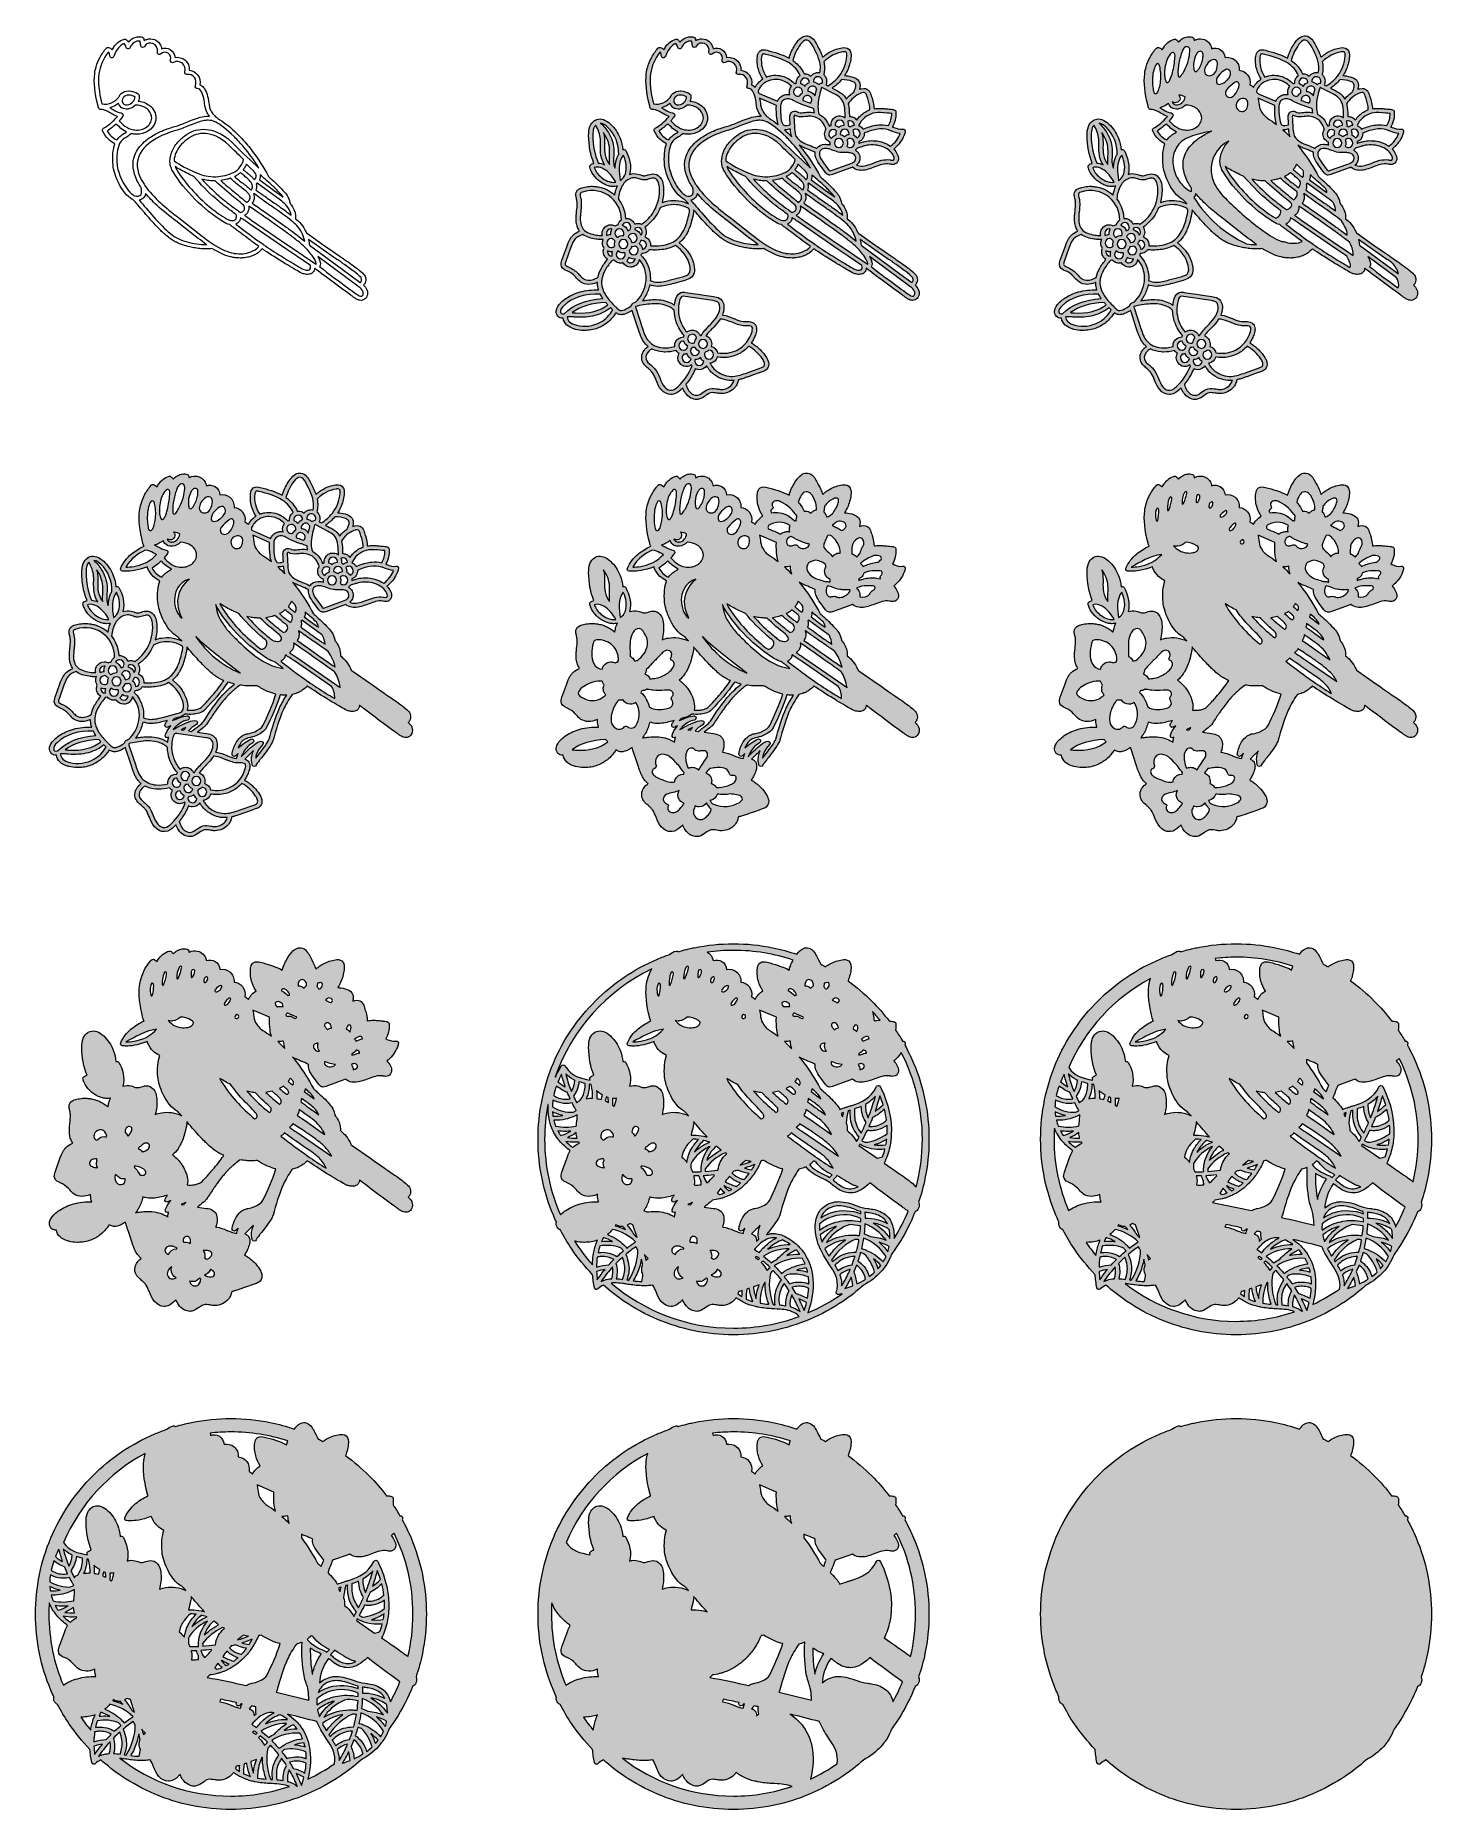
# Model space of a CAD drawing. Header units: inches. Extents: x -8.5 to 16.5, y -24.5 to 7.3.
import ezdxf

# ---------------------------------------------------------------- set-up
doc = ezdxf.new("R2010")
doc.units = ezdxf.units.IN
doc.header["$MEASUREMENT"] = 0
for name, color, linetype in [('Layer 1', 7, 'Continuous'), ('Layer 10', 7, 'Continuous'), ('Layer 11', 7, 'Continuous'), ('Layer 12', 7, 'Continuous'), ('Layer 2', 7, 'Continuous'), ('Layer 3', 7, 'Continuous'), ('Layer 4', 7, 'Continuous'), ('Layer 5', 7, 'Continuous'), ('Layer 6', 7, 'Continuous'), ('Layer 7', 7, 'Continuous'), ('Layer 8', 7, 'Continuous'), ('Layer 9', 7, 'Continuous')]:
    doc.layers.add(name, color=color, linetype=linetype)

msp = doc.modelspace()

# ---------------------------------------------------------------- hatches: boundary and pattern name
at = {"layer": 'Layer 1'}
h = msp.add_hatch(color=215, dxfattribs=at)
h.dxf.hatch_style = 2
edge = h.paths.add_edge_path()
edge.add_spline(control_points=[(16.5, -21), (16.5, -20.763), (16.476, -20.525), (16.429, -20.295), (16.383, -20.07), (16.314, -19.849), (16.225, -19.638), (16.178, -19.527), (16.126, -19.419), (16.068, -19.314), (16.07, -19.305), (16.073, -19.296), (16.075, -19.287), (16.078, -19.275), (16.074, -19.262), (16.066, -19.253), (16.057, -19.243), (16.045, -19.239), (16.032, -19.241), (16.031, -19.241), (16.029, -19.242), (16.027, -19.242), (15.988, -19.174), (15.946, -19.108), (15.903, -19.044), (15.909, -19.006), (15.91, -18.967), (15.906, -18.929), (15.905, -18.919), (15.9, -18.902), (15.874, -18.894), (15.869, -18.892), (15.862, -18.891), (15.854, -18.889), (15.841, -18.887), (15.824, -18.885), (15.802, -18.883), (15.797, -18.882), (15.791, -18.881), (15.786, -18.881), (15.69, -18.756), (15.586, -18.636), (15.475, -18.525), (15.344, -18.394), (15.202, -18.273), (15.051, -18.164), (15.081, -18.091), (15.1, -18.014), (15.105, -17.935), (15.106, -17.913), (15.111, -17.846), (15.064, -17.808), (15.028, -17.778), (14.98, -17.781), (14.947, -17.786), (14.872, -17.797), (14.799, -17.821), (14.73, -17.859), (14.701, -17.875), (14.674, -17.892), (14.648, -17.912), (14.62, -17.896), (14.591, -17.882), (14.562, -17.867), (14.538, -17.814), (14.511, -17.764), (14.486, -17.716), (14.462, -17.673), (14.414, -17.583), (14.327, -17.573), (14.262, -17.565), (14.2, -17.601), (14.142, -17.679), (14.139, -17.682), (14.137, -17.685), (14.135, -17.688), (13.994, -17.64), (13.85, -17.601), (13.705, -17.571), (13.475, -17.524), (13.237, -17.5), (13, -17.5), (12.763, -17.5), (12.525, -17.524), (12.295, -17.571), (12.264, -17.577), (12.233, -17.584), (12.203, -17.591), (12.189, -17.593), (12.176, -17.596), (12.162, -17.601), (12.111, -17.614), (12.06, -17.627), (12.009, -17.642), (12.008, -17.642), (12.007, -17.641), (12.006, -17.64), (11.997, -17.631), (11.984, -17.627), (11.971, -17.63), (11.927, -17.641), (11.887, -17.662), (11.851, -17.693), (11.779, -17.718), (11.708, -17.745), (11.638, -17.775), (11.43, -17.863), (11.23, -17.971), (11.043, -18.098), (10.858, -18.223), (10.683, -18.367), (10.525, -18.525), (10.367, -18.683), (10.223, -18.858), (10.098, -19.043), (9.971, -19.23), (9.863, -19.43), (9.775, -19.638), (9.686, -19.849), (9.617, -20.07), (9.571, -20.295), (9.524, -20.525), (9.5, -20.763), (9.5, -21), (9.5, -21.237), (9.524, -21.475), (9.571, -21.705), (9.617, -21.93), (9.686, -22.151), (9.775, -22.362), (9.792, -22.402), (9.81, -22.442), (9.828, -22.481), (9.826, -22.494), (9.825, -22.507), (9.826, -22.521), (9.829, -22.558), (9.847, -22.589), (9.875, -22.607), (9.882, -22.612), (9.889, -22.615), (9.896, -22.618), (9.957, -22.735), (10.024, -22.848), (10.098, -22.957), (10.21, -23.123), (10.337, -23.28), (10.476, -23.425), (10.482, -23.501), (10.492, -23.579), (10.508, -23.659), (10.51, -23.672), (10.52, -23.683), (10.532, -23.687), (10.536, -23.688), (10.54, -23.689), (10.544, -23.689), (10.553, -23.689), (10.562, -23.686), (10.569, -23.68), (10.602, -23.652), (10.635, -23.629), (10.67, -23.612), (10.788, -23.717), (10.913, -23.814), (11.043, -23.902), (11.23, -24.029), (11.43, -24.137), (11.638, -24.225), (11.849, -24.314), (12.07, -24.383), (12.295, -24.429), (12.525, -24.476), (12.763, -24.5), (13, -24.5), (13.237, -24.5), (13.475, -24.476), (13.705, -24.429), (13.93, -24.383), (14.151, -24.314), (14.362, -24.225), (14.57, -24.137), (14.77, -24.029), (14.957, -23.902), (15.086, -23.815), (15.21, -23.719), (15.326, -23.615), (15.451, -23.547), (15.558, -23.465), (15.643, -23.37), (15.669, -23.341), (15.693, -23.311), (15.715, -23.28), (15.716, -23.28), (15.716, -23.279), (15.716, -23.279), (15.754, -23.226), (15.785, -23.17), (15.809, -23.112), (15.809, -23.112), (15.81, -23.112), (15.81, -23.111), (15.817, -23.095), (15.823, -23.078), (15.829, -23.061), (15.854, -23.027), (15.878, -22.992), (15.902, -22.957), (16.029, -22.77), (16.137, -22.57), (16.225, -22.362), (16.234, -22.341), (16.242, -22.32), (16.251, -22.299), (16.252, -22.299), (16.252, -22.299), (16.253, -22.298), (16.28, -22.287), (16.302, -22.264), (16.314, -22.234), (16.328, -22.2), (16.328, -22.16), (16.315, -22.125), (16.362, -21.988), (16.4, -21.847), (16.429, -21.705), (16.476, -21.475), (16.5, -21.237), (16.5, -21)], knot_values=[0, 0, 0, 0, 1, 1, 1, 2, 2, 2, 3, 3, 3, 4, 4, 4, 5, 5, 5, 6, 6, 6, 7, 7, 7, 8, 8, 8, 9, 9, 9, 10, 10, 10, 11, 11, 11, 12, 12, 12, 13, 13, 13, 14, 14, 14, 15, 15, 15, 16, 16, 16, 17, 17, 17, 18, 18, 18, 19, 19, 19, 20, 20, 20, 21, 21, 21, 22, 22, 22, 23, 23, 23, 24, 24, 24, 25, 25, 25, 26, 26, 26, 27, 27, 27, 28, 28, 28, 29, 29, 29, 30, 30, 30, 31, 31, 31, 32, 32, 32, 33, 33, 33, 34, 34, 34, 35, 35, 35, 36, 36, 36, 37, 37, 37, 38, 38, 38, 39, 39, 39, 40, 40, 40, 41, 41, 41, 42, 42, 42, 43, 43, 43, 44, 44, 44, 45, 45, 45, 46, 46, 46, 47, 47, 47, 48, 48, 48, 49, 49, 49, 50, 50, 50, 51, 51, 51, 52, 52, 52, 53, 53, 53, 54, 54, 54, 55, 55, 55, 56, 56, 56, 57, 57, 57, 58, 58, 58, 59, 59, 59, 60, 60, 60, 61, 61, 61, 62, 62, 62, 63, 63, 63, 64, 64, 64, 65, 65, 65, 66, 66, 66, 67, 67, 67, 68, 68, 68, 69, 69, 69, 70, 70, 70, 71, 71, 71, 72, 72, 72, 73, 73, 73, 74, 74, 74, 75, 75, 75, 76, 76, 76, 76], degree=3, periodic=1)
at = {"layer": 'Layer 10'}
h = msp.add_hatch(color=40, dxfattribs=at)
h.dxf.hatch_style = 2
edge = h.paths.add_edge_path()
edge.add_spline(control_points=[(16.24, 2.701), (16.239, 2.704), (16.238, 2.706), (16.237, 2.709), (16.223, 2.741), (16.201, 2.767), (16.177, 2.789), (16.189, 2.801), (16.198, 2.814), (16.205, 2.829), (16.222, 2.863), (16.223, 2.902), (16.209, 2.944), (16.207, 2.951), (16.203, 2.958), (16.197, 2.968), (16.183, 2.988), (16.154, 3.017), (16.095, 3.064), (16.082, 3.074), (16.068, 3.085), (16.053, 3.097), (15.977, 3.155), (15.885, 3.217), (15.812, 3.267), (15.787, 3.285), (15.764, 3.301), (15.745, 3.314), (15.745, 3.314), (15.624, 3.398), (15.624, 3.398), (15.624, 3.398), (15.579, 3.43), (15.579, 3.43), (15.579, 3.43), (15.498, 3.486), (15.498, 3.486), (15.498, 3.486), (15.172, 3.714), (15.172, 3.714), (15.172, 3.714), (15.155, 3.725), (15.155, 3.725), (15.147, 3.745), (15.137, 3.765), (15.127, 3.784), (15.102, 3.83), (15.072, 3.873), (15.037, 3.912), (15.022, 3.928), (14.995, 3.953), (14.961, 3.981), (14.964, 4.026), (14.958, 4.072), (14.942, 4.118), (14.929, 4.153), (14.911, 4.188), (14.888, 4.221), (14.886, 4.224), (14.884, 4.227), (14.882, 4.229), (14.875, 4.238), (14.868, 4.247), (14.861, 4.255), (14.859, 4.267), (14.857, 4.279), (14.854, 4.291), (14.849, 4.315), (14.84, 4.339), (14.829, 4.361), (14.827, 4.366), (14.825, 4.37), (14.823, 4.374), (14.796, 4.425), (14.732, 4.496), (14.659, 4.568), (14.621, 4.605), (14.58, 4.643), (14.541, 4.679), (14.519, 4.698), (14.498, 4.717), (14.477, 4.736), (14.393, 4.896), (14.295, 5.05), (14.186, 5.193), (14.159, 5.229), (14.131, 5.264), (14.103, 5.298), (14.13, 5.281), (14.158, 5.267), (14.187, 5.254), (14.21, 5.244), (14.232, 5.235), (14.254, 5.227), (14.299, 5.209), (14.346, 5.19), (14.389, 5.166), (14.385, 5.136), (14.389, 5.103), (14.399, 5.071), (14.417, 5.02), (14.449, 4.976), (14.477, 4.937), (14.477, 4.937), (14.574, 4.807), (14.574, 4.807), (14.577, 4.803), (14.581, 4.798), (14.586, 4.793), (14.595, 4.782), (14.607, 4.772), (14.623, 4.766), (14.631, 4.763), (14.641, 4.761), (14.65, 4.761), (14.668, 4.761), (14.684, 4.766), (14.698, 4.772), (14.698, 4.772), (14.745, 4.789), (14.745, 4.789), (14.745, 4.789), (15.024, 4.889), (15.024, 4.889), (15.034, 4.892), (15.045, 4.896), (15.055, 4.901), (15.084, 4.875), (15.124, 4.857), (15.168, 4.85), (15.183, 4.848), (15.199, 4.847), (15.214, 4.847), (15.299, 4.847), (15.379, 4.878), (15.458, 4.908), (15.547, 4.942), (15.632, 4.975), (15.717, 4.96), (15.721, 4.959), (15.725, 4.959), (15.729, 4.958), (15.755, 4.953), (15.787, 4.946), (15.819, 4.961), (15.852, 4.976), (15.874, 5.011), (15.877, 5.051), (15.879, 5.078), (15.873, 5.106), (15.857, 5.138), (15.841, 5.172), (15.82, 5.202), (15.794, 5.23), (15.812, 5.243), (15.83, 5.258), (15.846, 5.274), (15.878, 5.305), (15.906, 5.34), (15.93, 5.377), (15.957, 5.419), (15.978, 5.465), (15.993, 5.513), (15.995, 5.522), (15.998, 5.531), (16, 5.539), (16.003, 5.552), (15.999, 5.565), (15.991, 5.574), (15.982, 5.583), (15.97, 5.587), (15.957, 5.585), (15.955, 5.585), (15.954, 5.585), (15.952, 5.584), (15.9, 5.578), (15.849, 5.594), (15.795, 5.614), (15.788, 5.617), (15.781, 5.619), (15.775, 5.622), (15.774, 5.622), (15.773, 5.623), (15.772, 5.623), (15.775, 5.628), (15.777, 5.633), (15.78, 5.638), (15.803, 5.683), (15.82, 5.733), (15.828, 5.783), (15.834, 5.821), (15.835, 5.859), (15.831, 5.897), (15.83, 5.907), (15.825, 5.925), (15.799, 5.933), (15.794, 5.934), (15.787, 5.936), (15.779, 5.937), (15.766, 5.939), (15.749, 5.942), (15.727, 5.944), (15.722, 5.944), (15.716, 5.945), (15.711, 5.945), (15.678, 5.949), (15.644, 5.951), (15.629, 5.952), (15.625, 5.953), (15.622, 5.953), (15.62, 5.953), (15.596, 5.955), (15.572, 5.956), (15.55, 5.956), (15.511, 5.957), (15.475, 5.954), (15.442, 5.949), (15.442, 5.966), (15.44, 5.984), (15.438, 6.001), (15.433, 6.04), (15.424, 6.078), (15.413, 6.115), (15.404, 6.145), (15.394, 6.174), (15.385, 6.202), (15.376, 6.229), (15.363, 6.267), (15.331, 6.291), (15.31, 6.307), (15.274, 6.321), (15.219, 6.309), (15.207, 6.307), (15.194, 6.303), (15.181, 6.298), (15.185, 6.311), (15.188, 6.324), (15.189, 6.336), (15.195, 6.38), (15.187, 6.419), (15.166, 6.449), (15.141, 6.484), (15.103, 6.501), (15.077, 6.51), (15.032, 6.527), (14.986, 6.536), (14.941, 6.541), (14.932, 6.542), (14.923, 6.542), (14.914, 6.543), (14.916, 6.547), (14.919, 6.551), (14.921, 6.555), (14.942, 6.589), (14.961, 6.625), (14.976, 6.662), (15.006, 6.735), (15.025, 6.812), (15.03, 6.891), (15.031, 6.913), (15.035, 6.98), (14.989, 7.019), (14.953, 7.049), (14.905, 7.046), (14.872, 7.041), (14.797, 7.03), (14.724, 7.005), (14.655, 6.967), (14.626, 6.951), (14.599, 6.934), (14.573, 6.915), (14.555, 6.901), (14.538, 6.887), (14.522, 6.872), (14.512, 6.901), (14.5, 6.931), (14.487, 6.959), (14.463, 7.012), (14.436, 7.062), (14.411, 7.11), (14.387, 7.153), (14.339, 7.243), (14.251, 7.254), (14.187, 7.261), (14.125, 7.226), (14.067, 7.148), (14.064, 7.145), (14.062, 7.141), (14.059, 7.138), (14.036, 7.106), (14.014, 7.071), (13.994, 7.035), (13.975, 6.999), (13.957, 6.962), (13.943, 6.924), (13.934, 6.902), (13.926, 6.879), (13.92, 6.857), (13.796, 6.926), (13.658, 6.961), (13.525, 6.996), (13.496, 7.003), (13.443, 7.017), (13.401, 6.986), (13.366, 6.962), (13.357, 6.919), (13.353, 6.889), (13.342, 6.812), (13.348, 6.734), (13.37, 6.656), (13.387, 6.595), (13.414, 6.536), (13.45, 6.483), (13.391, 6.445), (13.343, 6.393), (13.313, 6.332), (13.292, 6.357), (13.27, 6.371), (13.249, 6.378), (13.262, 6.444), (13.247, 6.508), (13.207, 6.558), (13.17, 6.605), (13.116, 6.633), (13.057, 6.639), (13.062, 6.707), (13.034, 6.777), (12.981, 6.821), (12.932, 6.862), (12.864, 6.878), (12.802, 6.867), (12.798, 6.924), (12.767, 6.979), (12.718, 7.01), (12.671, 7.039), (12.613, 7.043), (12.562, 7.025), (12.56, 7.039), (12.556, 7.052), (12.551, 7.065), (12.548, 7.074), (12.544, 7.083), (12.539, 7.091), (12.52, 7.128), (12.491, 7.158), (12.456, 7.176), (12.449, 7.18), (12.441, 7.184), (12.432, 7.187), (12.387, 7.203), (12.339, 7.205), (12.297, 7.192), (12.28, 7.186), (12.264, 7.179), (12.25, 7.169), (12.248, 7.18), (12.246, 7.191), (12.244, 7.199), (12.242, 7.214), (12.231, 7.226), (12.217, 7.23), (12.188, 7.238), (12.158, 7.24), (12.128, 7.235), (12.114, 7.233), (12.101, 7.23), (12.087, 7.225), (12.072, 7.221), (12.058, 7.214), (12.043, 7.206), (12.014, 7.19), (11.988, 7.168), (11.967, 7.143), (11.955, 7.161), (11.942, 7.175), (11.934, 7.184), (11.933, 7.185), (11.932, 7.185), (11.931, 7.186), (11.922, 7.195), (11.909, 7.199), (11.896, 7.196), (11.852, 7.185), (11.812, 7.164), (11.775, 7.133), (11.756, 7.117), (11.738, 7.098), (11.721, 7.076), (11.705, 7.055), (11.691, 7.032), (11.677, 7.006), (11.658, 7.03), (11.633, 7.042), (11.611, 7.048), (11.597, 7.052), (11.582, 7.047), (11.572, 7.036), (11.528, 6.983), (11.491, 6.929), (11.461, 6.875), (11.43, 6.819), (11.407, 6.762), (11.39, 6.703), (11.378, 6.661), (11.369, 6.619), (11.364, 6.575), (11.345, 6.418), (11.364, 6.238), (11.424, 5.996), (11.424, 5.996), (11.424, 5.996), (11.424, 5.996), (11.427, 5.986), (11.429, 5.977), (11.432, 5.967), (11.434, 5.959), (11.438, 5.953), (11.444, 5.948), (11.449, 5.943), (11.456, 5.94), (11.464, 5.939), (11.556, 5.929), (11.607, 5.899), (11.66, 5.867), (11.694, 5.847), (11.728, 5.827), (11.771, 5.813), (11.695, 5.717), (11.615, 5.657), (11.522, 5.6), (11.512, 5.594), (11.506, 5.585), (11.504, 5.576), (11.503, 5.568), (11.503, 5.56), (11.507, 5.553), (11.532, 5.495), (11.566, 5.445), (11.608, 5.404), (11.642, 5.372), (11.681, 5.345), (11.726, 5.324), (11.69, 5.224), (11.678, 5.091), (11.692, 4.936), (11.699, 4.858), (11.735, 4.741), (11.783, 4.639), (11.827, 4.547), (11.901, 4.421), (12.009, 4.345), (12.021, 4.336), (12.034, 4.329), (12.047, 4.324), (12.069, 4.302), (12.092, 4.277), (12.118, 4.248), (12.006, 4.303), (11.879, 4.321), (11.756, 4.3), (11.718, 4.294), (11.681, 4.284), (11.645, 4.27), (11.67, 4.361), (11.679, 4.456), (11.672, 4.551), (11.668, 4.59), (11.662, 4.64), (11.637, 4.686), (11.61, 4.737), (11.565, 4.773), (11.516, 4.781), (11.472, 4.789), (11.432, 4.776), (11.396, 4.765), (11.37, 4.757), (11.344, 4.749), (11.321, 4.75), (11.301, 4.751), (11.281, 4.758), (11.259, 4.766), (11.244, 4.772), (11.229, 4.777), (11.212, 4.781), (11.165, 4.793), (11.114, 4.79), (11.065, 4.775), (11.109, 4.921), (11.058, 5.091), (10.994, 5.203), (10.989, 5.213), (10.979, 5.219), (10.968, 5.221), (10.959, 5.223), (10.95, 5.221), (10.942, 5.216), (10.936, 5.286), (10.92, 5.355), (10.894, 5.421), (10.855, 5.519), (10.796, 5.607), (10.722, 5.676), (10.64, 5.752), (10.555, 5.782), (10.48, 5.759), (10.467, 5.754), (10.455, 5.749), (10.443, 5.741), (10.441, 5.741), (10.439, 5.74), (10.438, 5.738), (10.402, 5.715), (10.373, 5.679), (10.355, 5.634), (10.334, 5.58), (10.331, 5.523), (10.331, 5.473), (10.332, 5.29), (10.363, 5.121), (10.425, 4.971), (10.405, 4.966), (10.386, 4.958), (10.368, 4.947), (10.355, 4.939), (10.348, 4.923), (10.351, 4.907), (10.353, 4.9), (10.354, 4.893), (10.356, 4.885), (10.36, 4.872), (10.365, 4.858), (10.371, 4.844), (10.393, 4.794), (10.427, 4.744), (10.471, 4.7), (10.483, 4.688), (10.496, 4.676), (10.509, 4.665), (10.532, 4.647), (10.555, 4.63), (10.579, 4.616), (10.602, 4.603), (10.624, 4.592), (10.648, 4.583), (10.658, 4.579), (10.669, 4.575), (10.679, 4.572), (10.705, 4.564), (10.731, 4.559), (10.756, 4.558), (10.764, 4.557), (10.772, 4.557), (10.78, 4.557), (10.797, 4.557), (10.814, 4.558), (10.831, 4.561), (10.835, 4.562), (10.84, 4.563), (10.845, 4.564), (10.833, 4.537), (10.822, 4.509), (10.814, 4.478), (10.808, 4.455), (10.803, 4.431), (10.798, 4.405), (10.795, 4.408), (10.792, 4.41), (10.789, 4.413), (10.788, 4.414), (10.786, 4.415), (10.785, 4.416), (10.776, 4.424), (10.767, 4.431), (10.758, 4.438), (10.735, 4.456), (10.711, 4.472), (10.685, 4.486), (10.665, 4.497), (10.645, 4.506), (10.624, 4.515), (10.601, 4.524), (10.577, 4.532), (10.553, 4.539), (10.537, 4.543), (10.521, 4.547), (10.505, 4.55), (10.496, 4.552), (10.487, 4.553), (10.478, 4.554), (10.453, 4.558), (10.428, 4.56), (10.403, 4.561), (10.364, 4.562), (10.325, 4.559), (10.287, 4.553), (10.255, 4.547), (10.225, 4.539), (10.195, 4.529), (10.191, 4.528), (10.187, 4.526), (10.182, 4.524), (10.16, 4.516), (10.138, 4.503), (10.122, 4.481), (10.121, 4.48), (10.12, 4.478), (10.119, 4.477), (10.109, 4.461), (10.104, 4.445), (10.102, 4.428), (10.1, 4.404), (10.104, 4.381), (10.109, 4.359), (10.111, 4.354), (10.112, 4.349), (10.113, 4.345), (10.113, 4.344), (10.113, 4.343), (10.113, 4.343), (10.114, 4.339), (10.115, 4.335), (10.116, 4.331), (10.121, 4.309), (10.124, 4.286), (10.125, 4.263), (10.127, 4.215), (10.122, 4.165), (10.116, 4.114), (10.114, 4.098), (10.112, 4.082), (10.111, 4.065), (10.11, 4.061), (10.11, 4.056), (10.11, 4.051), (10.109, 4.047), (10.109, 4.043), (10.109, 4.04), (10.106, 4.006), (10.106, 3.974), (10.108, 3.945), (10.109, 3.928), (10.111, 3.91), (10.113, 3.894), (10.116, 3.878), (10.12, 3.862), (10.124, 3.847), (10.132, 3.821), (10.143, 3.796), (10.157, 3.775), (10.16, 3.769), (10.164, 3.763), (10.168, 3.758), (10.129, 3.742), (10.087, 3.718), (10.051, 3.684), (10.046, 3.679), (10.041, 3.674), (10.036, 3.669), (10.024, 3.656), (10.013, 3.642), (10.004, 3.627), (10.003, 3.626), (10.002, 3.624), (10.001, 3.622), (9.972, 3.576), (9.954, 3.526), (9.938, 3.479), (9.938, 3.479), (9.852, 3.239), (9.852, 3.239), (9.843, 3.213), (9.827, 3.169), (9.844, 3.127), (9.862, 3.083), (9.904, 3.065), (9.938, 3.05), (9.941, 3.049), (9.943, 3.048), (9.945, 3.047), (9.999, 3.023), (10.049, 2.988), (10.09, 2.945), (10.099, 2.937), (10.107, 2.928), (10.115, 2.919), (10.139, 2.892), (10.163, 2.866), (10.194, 2.845), (10.233, 2.819), (10.281, 2.805), (10.333, 2.805), (10.334, 2.805), (10.335, 2.805), (10.336, 2.805), (10.381, 2.805), (10.428, 2.815), (10.472, 2.833), (10.477, 2.835), (10.482, 2.838), (10.487, 2.84), (10.487, 2.832), (10.487, 2.825), (10.488, 2.818), (10.489, 2.781), (10.496, 2.744), (10.508, 2.707), (10.395, 2.71), (10.282, 2.697), (10.178, 2.669), (10.083, 2.642), (9.997, 2.603), (9.924, 2.552), (9.893, 2.532), (9.865, 2.509), (9.84, 2.485), (9.835, 2.48), (9.831, 2.476), (9.826, 2.471), (9.785, 2.428), (9.76, 2.386), (9.753, 2.345), (9.751, 2.332), (9.75, 2.319), (9.751, 2.306), (9.754, 2.268), (9.772, 2.238), (9.8, 2.219), (9.807, 2.215), (9.813, 2.211), (9.821, 2.208), (9.837, 2.202), (9.855, 2.199), (9.874, 2.2), (9.88, 2.156), (9.904, 2.112), (9.94, 2.078), (9.974, 2.047), (10.019, 2.023), (10.076, 2.006), (10.082, 2.004), (10.089, 2.002), (10.095, 2), (10.142, 1.988), (10.19, 1.982), (10.238, 1.98), (10.245, 1.98), (10.251, 1.98), (10.258, 1.98), (10.337, 1.98), (10.417, 1.994), (10.492, 2.022), (10.522, 2.034), (10.551, 2.047), (10.579, 2.063), (10.583, 2.065), (10.586, 2.067), (10.589, 2.068), (10.616, 2.084), (10.642, 2.102), (10.666, 2.122), (10.699, 2.148), (10.73, 2.178), (10.757, 2.21), (10.775, 2.231), (10.792, 2.253), (10.807, 2.276), (10.812, 2.283), (10.816, 2.29), (10.82, 2.297), (10.837, 2.285), (10.856, 2.274), (10.877, 2.268), (10.891, 2.264), (10.905, 2.263), (10.918, 2.263), (10.926, 2.263), (10.933, 2.263), (10.941, 2.264), (10.969, 2.268), (10.996, 2.278), (11.02, 2.289), (11.027, 2.292), (11.033, 2.296), (11.039, 2.299), (11.049, 2.304), (11.058, 2.309), (11.068, 2.315), (11.082, 2.323), (11.096, 2.332), (11.11, 2.341), (11.11, 2.341), (11.125, 2.294), (11.125, 2.294), (11.125, 2.294), (11.2, 2.066), (11.2, 2.066), (11.2, 2.066), (11.224, 1.992), (11.224, 1.992), (11.228, 1.979), (11.233, 1.966), (11.237, 1.953), (11.238, 1.95), (11.239, 1.947), (11.24, 1.944), (11.241, 1.941), (11.242, 1.939), (11.243, 1.936), (11.249, 1.92), (11.255, 1.903), (11.262, 1.886), (11.27, 1.867), (11.278, 1.848), (11.288, 1.829), (11.299, 1.807), (11.312, 1.785), (11.327, 1.765), (11.334, 1.755), (11.342, 1.746), (11.349, 1.737), (11.363, 1.722), (11.378, 1.708), (11.395, 1.694), (11.382, 1.685), (11.37, 1.676), (11.36, 1.665), (11.359, 1.665), (11.358, 1.664), (11.357, 1.663), (11.331, 1.638), (11.311, 1.608), (11.297, 1.576), (11.296, 1.574), (11.295, 1.571), (11.294, 1.568), (11.279, 1.528), (11.276, 1.486), (11.286, 1.449), (11.29, 1.433), (11.296, 1.419), (11.303, 1.406), (11.319, 1.375), (11.343, 1.35), (11.369, 1.327), (11.379, 1.317), (11.389, 1.308), (11.4, 1.299), (11.406, 1.294), (11.411, 1.289), (11.417, 1.285), (11.417, 1.284), (11.418, 1.283), (11.419, 1.283), (11.434, 1.27), (11.447, 1.257), (11.459, 1.243), (11.467, 1.234), (11.474, 1.225), (11.48, 1.215), (11.505, 1.178), (11.523, 1.134), (11.54, 1.092), (11.563, 1.033), (11.588, 0.972), (11.632, 0.921), (11.68, 0.865), (11.743, 0.833), (11.805, 0.833), (11.812, 0.833), (11.819, 0.833), (11.825, 0.834), (11.889, 0.841), (11.939, 0.881), (11.98, 0.918), (11.992, 0.93), (12.004, 0.941), (12.016, 0.953), (12.028, 0.92), (12.042, 0.891), (12.059, 0.866), (12.085, 0.826), (12.122, 0.792), (12.163, 0.771), (12.196, 0.754), (12.231, 0.745), (12.264, 0.745), (12.278, 0.745), (12.292, 0.747), (12.305, 0.75), (12.352, 0.76), (12.39, 0.787), (12.426, 0.813), (12.457, 0.835), (12.486, 0.855), (12.518, 0.863), (12.551, 0.871), (12.588, 0.865), (12.628, 0.859), (12.654, 0.855), (12.681, 0.85), (12.708, 0.85), (12.711, 0.85), (12.713, 0.85), (12.715, 0.85), (12.806, 0.85), (12.897, 0.893), (12.954, 0.964), (12.96, 0.972), (12.966, 0.981), (12.972, 0.99), (12.985, 1.011), (12.997, 1.035), (13.005, 1.06), (13.009, 1.072), (13.012, 1.085), (13.014, 1.098), (13.038, 1.103), (13.061, 1.109), (13.083, 1.116), (13.11, 1.124), (13.136, 1.133), (13.162, 1.142), (13.173, 1.146), (13.183, 1.149), (13.193, 1.153), (13.193, 1.153), (13.208, 1.158), (13.208, 1.158), (13.208, 1.158), (13.281, 1.184), (13.281, 1.184), (13.281, 1.184), (13.382, 1.22), (13.382, 1.22), (13.382, 1.22), (13.437, 1.239), (13.437, 1.239), (13.45, 1.244), (13.464, 1.249), (13.478, 1.256), (13.482, 1.258), (13.487, 1.26), (13.491, 1.263), (13.502, 1.269), (13.513, 1.278), (13.522, 1.288), (13.55, 1.319), (13.561, 1.365), (13.552, 1.412), (13.547, 1.434), (13.539, 1.455), (13.529, 1.474), (13.529, 1.474), (13.529, 1.474), (13.529, 1.474), (13.521, 1.488), (13.513, 1.501), (13.505, 1.513), (13.48, 1.55), (13.452, 1.586), (13.421, 1.618), (13.403, 1.636), (13.385, 1.654), (13.366, 1.67), (13.349, 1.685), (13.332, 1.699), (13.314, 1.712), (13.292, 1.728), (13.269, 1.743), (13.246, 1.757), (13.245, 1.757), (13.245, 1.757), (13.244, 1.758), (13.251, 1.767), (13.257, 1.777), (13.263, 1.787), (13.276, 1.808), (13.288, 1.831), (13.298, 1.853), (13.298, 1.854), (13.299, 1.855), (13.299, 1.856), (13.312, 1.884), (13.322, 1.913), (13.33, 1.943), (13.335, 1.964), (13.339, 1.984), (13.339, 2.002), (13.34, 2.04), (13.331, 2.071), (13.31, 2.094), (13.293, 2.114), (13.272, 2.125), (13.25, 2.131), (13.22, 2.139), (13.188, 2.139), (13.16, 2.138), (13.151, 2.138), (13.143, 2.138), (13.135, 2.138), (13.122, 2.138), (13.11, 2.139), (13.098, 2.141), (13.046, 2.148), (12.995, 2.168), (12.947, 2.188), (12.94, 2.19), (12.934, 2.193), (12.928, 2.195), (12.868, 2.22), (12.806, 2.246), (12.739, 2.255), (12.735, 2.256), (12.731, 2.256), (12.726, 2.257), (12.733, 2.271), (12.738, 2.286), (12.742, 2.3), (12.747, 2.319), (12.751, 2.339), (12.753, 2.358), (12.761, 2.423), (12.745, 2.508), (12.679, 2.553), (12.643, 2.577), (12.6, 2.584), (12.565, 2.589), (12.565, 2.589), (12.399, 2.613), (12.399, 2.613), (12.399, 2.613), (12.291, 2.629), (12.291, 2.629), (12.291, 2.629), (12.24, 2.637), (12.24, 2.637), (12.24, 2.637), (12.156, 2.649), (12.156, 2.649), (12.156, 2.649), (12.11, 2.656), (12.11, 2.656), (12.11, 2.656), (12.07, 2.662), (12.07, 2.662), (12.045, 2.666), (12.011, 2.671), (11.979, 2.658), (11.915, 2.634), (11.895, 2.56), (11.888, 2.536), (11.887, 2.532), (11.886, 2.528), (11.885, 2.523), (11.88, 2.504), (11.876, 2.484), (11.873, 2.464), (11.871, 2.454), (11.87, 2.444), (11.868, 2.434), (11.855, 2.444), (11.841, 2.452), (11.827, 2.46), (11.818, 2.465), (11.808, 2.47), (11.798, 2.475), (11.715, 2.515), (11.617, 2.535), (11.504, 2.533), (11.463, 2.533), (11.421, 2.529), (11.38, 2.524), (11.351, 2.52), (11.322, 2.516), (11.294, 2.511), (11.303, 2.523), (11.311, 2.535), (11.319, 2.547), (11.331, 2.564), (11.342, 2.581), (11.352, 2.599), (11.386, 2.661), (11.41, 2.727), (11.423, 2.796), (11.468, 2.78), (11.515, 2.771), (11.562, 2.77), (11.566, 2.77), (11.571, 2.77), (11.576, 2.77), (11.66, 2.77), (11.74, 2.791), (11.818, 2.812), (11.818, 2.812), (11.819, 2.813), (11.819, 2.813), (11.819, 2.813), (11.861, 2.824), (11.861, 2.824), (11.861, 2.824), (11.987, 2.858), (11.987, 2.858), (11.987, 2.858), (12.054, 2.876), (12.054, 2.876), (12.091, 2.887), (12.138, 2.899), (12.173, 2.933), (12.175, 2.935), (12.176, 2.936), (12.178, 2.937), (12.196, 2.957), (12.21, 2.981), (12.218, 3.009), (12.218, 3.01), (12.218, 3.01), (12.218, 3.011), (12.23, 3.053), (12.229, 3.104), (12.215, 3.161), (12.214, 3.164), (12.214, 3.167), (12.213, 3.17), (12.206, 3.195), (12.198, 3.22), (12.188, 3.245), (12.181, 3.263), (12.174, 3.28), (12.165, 3.297), (12.153, 3.321), (12.14, 3.344), (12.125, 3.366), (12.117, 3.378), (12.11, 3.389), (12.101, 3.4), (12.098, 3.404), (12.095, 3.408), (12.092, 3.412), (12.092, 3.412), (12.092, 3.412), (12.092, 3.412), (12.065, 3.447), (12.034, 3.479), (12.001, 3.508), (11.985, 3.522), (11.969, 3.535), (11.952, 3.547), (11.989, 3.578), (12.023, 3.615), (12.053, 3.658), (12.064, 3.674), (12.075, 3.69), (12.084, 3.707), (12.097, 3.73), (12.109, 3.754), (12.12, 3.779), (12.137, 3.816), (12.15, 3.855), (12.162, 3.893), (12.163, 3.896), (12.163, 3.899), (12.164, 3.901), (12.18, 3.955), (12.192, 4.009), (12.204, 4.061), (12.208, 4.08), (12.214, 4.11), (12.211, 4.141), (12.217, 4.134), (12.222, 4.127), (12.228, 4.12), (12.298, 4.04), (12.373, 3.951), (12.451, 3.868), (12.477, 3.84), (12.504, 3.813), (12.53, 3.786), (12.541, 3.776), (12.552, 3.765), (12.562, 3.755), (12.581, 3.737), (12.599, 3.72), (12.618, 3.704), (12.647, 3.678), (12.676, 3.654), (12.704, 3.633), (12.728, 3.615), (12.752, 3.599), (12.776, 3.585), (12.786, 3.579), (12.797, 3.573), (12.808, 3.568), (12.814, 3.564), (12.82, 3.561), (12.826, 3.559), (12.841, 3.552), (12.856, 3.545), (12.872, 3.539), (12.895, 3.529), (12.919, 3.52), (12.944, 3.512), (12.984, 3.498), (13.024, 3.486), (13.065, 3.477), (13.097, 3.469), (13.129, 3.463), (13.161, 3.457), (13.2, 3.451), (13.239, 3.447), (13.277, 3.444), (13.307, 3.442), (13.337, 3.441), (13.367, 3.441), (13.385, 3.441), (13.403, 3.442), (13.42, 3.442), (13.421, 3.442), (13.421, 3.442), (13.422, 3.442), (13.438, 3.443), (13.454, 3.444), (13.471, 3.445), (13.53, 3.408), (13.592, 3.373), (13.657, 3.345), (13.707, 3.324), (13.757, 3.308), (13.807, 3.296), (13.832, 3.291), (13.857, 3.286), (13.882, 3.283), (13.894, 3.282), (13.906, 3.28), (13.918, 3.279), (13.937, 3.278), (13.955, 3.277), (13.973, 3.277), (13.981, 3.277), (13.99, 3.277), (13.999, 3.278), (14.033, 3.279), (14.065, 3.283), (14.097, 3.29), (14.128, 3.296), (14.157, 3.305), (14.186, 3.316), (14.19, 3.318), (14.195, 3.32), (14.2, 3.322), (14.208, 3.325), (14.216, 3.329), (14.224, 3.333), (14.246, 3.344), (14.268, 3.357), (14.288, 3.372), (14.316, 3.392), (14.343, 3.415), (14.366, 3.441), (14.379, 3.432), (14.393, 3.423), (14.406, 3.414), (14.515, 3.34), (14.629, 3.266), (14.763, 3.185), (14.768, 3.182), (14.773, 3.179), (14.778, 3.176), (14.827, 3.146), (14.878, 3.116), (14.933, 3.084), (14.968, 3.063), (15.005, 3.042), (15.044, 3.019), (15.044, 3.019), (15.045, 3.019), (15.045, 3.018), (15.058, 3.011), (15.077, 3.003), (15.099, 2.996), (15.123, 2.989), (15.149, 2.984), (15.176, 2.984), (15.205, 2.984), (15.234, 2.99), (15.258, 3.008), (15.266, 3.013), (15.273, 3.02), (15.278, 3.027), (15.289, 3.04), (15.296, 3.056), (15.3, 3.074), (15.301, 3.078), (15.301, 3.082), (15.302, 3.086), (15.302, 3.089), (15.303, 3.092), (15.303, 3.095), (15.305, 3.094), (15.306, 3.093), (15.308, 3.091), (15.328, 3.076), (15.348, 3.06), (15.368, 3.045), (15.559, 2.898), (15.755, 2.753), (15.951, 2.611), (15.969, 2.598), (15.988, 2.585), (16.006, 2.571), (16.017, 2.564), (16.034, 2.552), (16.053, 2.541), (16.077, 2.529), (16.104, 2.519), (16.133, 2.519), (16.147, 2.519), (16.162, 2.521), (16.176, 2.527), (16.177, 2.527), (16.177, 2.528), (16.178, 2.528), (16.205, 2.539), (16.227, 2.562), (16.239, 2.592), (16.253, 2.626), (16.253, 2.666), (16.24, 2.701)], knot_values=[0, 0, 0, 0, 1, 1, 1, 2, 2, 2, 3, 3, 3, 4, 4, 4, 5, 5, 5, 6, 6, 6, 7, 7, 7, 8, 8, 8, 9, 9, 9, 10, 10, 10, 11, 11, 11, 12, 12, 12, 13, 13, 13, 14, 14, 14, 15, 15, 15, 16, 16, 16, 17, 17, 17, 18, 18, 18, 19, 19, 19, 20, 20, 20, 21, 21, 21, 22, 22, 22, 23, 23, 23, 24, 24, 24, 25, 25, 25, 26, 26, 26, 27, 27, 27, 28, 28, 28, 29, 29, 29, 30, 30, 30, 31, 31, 31, 32, 32, 32, 33, 33, 33, 34, 34, 34, 35, 35, 35, 36, 36, 36, 37, 37, 37, 38, 38, 38, 39, 39, 39, 40, 40, 40, 41, 41, 41, 42, 42, 42, 43, 43, 43, 44, 44, 44, 45, 45, 45, 46, 46, 46, 47, 47, 47, 48, 48, 48, 49, 49, 49, 50, 50, 50, 51, 51, 51, 52, 52, 52, 53, 53, 53, 54, 54, 54, 55, 55, 55, 56, 56, 56, 57, 57, 57, 58, 58, 58, 59, 59, 59, 60, 60, 60, 61, 61, 61, 62, 62, 62, 63, 63, 63, 64, 64, 64, 65, 65, 65, 66, 66, 66, 67, 67, 67, 68, 68, 68, 69, 69, 69, 70, 70, 70, 71, 71, 71, 72, 72, 72, 73, 73, 73, 74, 74, 74, 75, 75, 75, 76, 76, 76, 77, 77, 77, 78, 78, 78, 79, 79, 79, 80, 80, 80, 81, 81, 81, 82, 82, 82, 83, 83, 83, 84, 84, 84, 85, 85, 85, 86, 86, 86, 87, 87, 87, 88, 88, 88, 89, 89, 89, 90, 90, 90, 91, 91, 91, 92, 92, 92, 93, 93, 93, 94, 94, 94, 95, 95, 95, 96, 96, 96, 97, 97, 97, 98, 98, 98, 99, 99, 99, 100, 100, 100, 101, 101, 101, 102, 102, 102, 103, 103, 103, 104, 104, 104, 105, 105, 105, 106, 106, 106, 107, 107, 107, 108, 108, 108, 109, 109, 109, 110, 110, 110, 111, 111, 111, 112, 112, 112, 113, 113, 113, 114, 114, 114, 115, 115, 115, 116, 116, 116, 117, 117, 117, 118, 118, 118, 119, 119, 119, 120, 120, 120, 121, 121, 121, 122, 122, 122, 123, 123, 123, 124, 124, 124, 125, 125, 125, 126, 126, 126, 127, 127, 127, 128, 128, 128, 129, 129, 129, 130, 130, 130, 131, 131, 131, 132, 132, 132, 133, 133, 133, 134, 134, 134, 135, 135, 135, 136, 136, 136, 137, 137, 137, 138, 138, 138, 139, 139, 139, 140, 140, 140, 141, 141, 141, 142, 142, 142, 143, 143, 143, 144, 144, 144, 145, 145, 145, 146, 146, 146, 147, 147, 147, 148, 148, 148, 149, 149, 149, 150, 150, 150, 151, 151, 151, 152, 152, 152, 153, 153, 153, 154, 154, 154, 155, 155, 155, 156, 156, 156, 157, 157, 157, 158, 158, 158, 159, 159, 159, 160, 160, 160, 161, 161, 161, 162, 162, 162, 163, 163, 163, 164, 164, 164, 165, 165, 165, 166, 166, 166, 167, 167, 167, 168, 168, 168, 169, 169, 169, 170, 170, 170, 171, 171, 171, 172, 172, 172, 173, 173, 173, 174, 174, 174, 175, 175, 175, 176, 176, 176, 177, 177, 177, 178, 178, 178, 179, 179, 179, 180, 180, 180, 181, 181, 181, 182, 182, 182, 183, 183, 183, 184, 184, 184, 185, 185, 185, 186, 186, 186, 187, 187, 187, 188, 188, 188, 189, 189, 189, 190, 190, 190, 191, 191, 191, 192, 192, 192, 193, 193, 193, 194, 194, 194, 195, 195, 195, 196, 196, 196, 197, 197, 197, 198, 198, 198, 199, 199, 199, 200, 200, 200, 201, 201, 201, 202, 202, 202, 203, 203, 203, 204, 204, 204, 205, 205, 205, 206, 206, 206, 207, 207, 207, 208, 208, 208, 209, 209, 209, 210, 210, 210, 211, 211, 211, 212, 212, 212, 213, 213, 213, 214, 214, 214, 215, 215, 215, 216, 216, 216, 217, 217, 217, 218, 218, 218, 219, 219, 219, 220, 220, 220, 221, 221, 221, 222, 222, 222, 223, 223, 223, 224, 224, 224, 225, 225, 225, 226, 226, 226, 227, 227, 227, 228, 228, 228, 229, 229, 229, 230, 230, 230, 231, 231, 231, 232, 232, 232, 233, 233, 233, 234, 234, 234, 235, 235, 235, 236, 236, 236, 237, 237, 237, 238, 238, 238, 239, 239, 239, 240, 240, 240, 241, 241, 241, 242, 242, 242, 243, 243, 243, 244, 244, 244, 245, 245, 245, 246, 246, 246, 247, 247, 247, 248, 248, 248, 249, 249, 249, 250, 250, 250, 251, 251, 251, 252, 252, 252, 253, 253, 253, 254, 254, 254, 255, 255, 255, 256, 256, 256, 257, 257, 257, 258, 258, 258, 259, 259, 259, 260, 260, 260, 261, 261, 261, 262, 262, 262, 263, 263, 263, 264, 264, 264, 265, 265, 265, 266, 266, 266, 267, 267, 267, 268, 268, 268, 269, 269, 269, 270, 270, 270, 271, 271, 271, 272, 272, 272, 273, 273, 273, 274, 274, 274, 275, 275, 275, 276, 276, 276, 277, 277, 277, 278, 278, 278, 279, 279, 279, 280, 280, 280, 281, 281, 281, 282, 282, 282, 283, 283, 283, 284, 284, 284, 285, 285, 285, 286, 286, 286, 287, 287, 287, 288, 288, 288, 289, 289, 289, 290, 290, 290, 291, 291, 291, 292, 292, 292, 293, 293, 293, 294, 294, 294, 295, 295, 295, 296, 296, 296, 297, 297, 297, 298, 298, 298, 299, 299, 299, 300, 300, 300, 301, 301, 301, 302, 302, 302, 303, 303, 303, 304, 304, 304, 305, 305, 305, 306, 306, 306, 307, 307, 307, 308, 308, 308, 309, 309, 309, 310, 310, 310, 311, 311, 311, 312, 312, 312, 313, 313, 313, 314, 314, 314, 315, 315, 315, 316, 316, 316, 317, 317, 317, 318, 318, 318, 319, 319, 319, 320, 320, 320, 321, 321, 321, 322, 322, 322, 323, 323, 323, 324, 324, 324, 325, 325, 325, 326, 326, 326, 327, 327, 327, 328, 328, 328, 329, 329, 329, 330, 330, 330, 331, 331, 331, 332, 332, 332, 333, 333, 333, 334, 334, 334, 335, 335, 335, 336, 336, 336, 337, 337, 337, 338, 338, 338, 339, 339, 339, 340, 340, 340, 341, 341, 341, 342, 342, 342, 343, 343, 343, 344, 344, 344, 345, 345, 345, 346, 346, 346, 347, 347, 347, 348, 348, 348, 349, 349, 349, 350, 350, 350, 351, 351, 351, 352, 352, 352, 353, 353, 353, 354, 354, 354, 355, 355, 355, 356, 356, 356, 357, 357, 357, 358, 358, 358, 359, 359, 359, 360, 360, 360, 361, 361, 361, 362, 362, 362, 363, 363, 363, 364, 364, 364, 365, 365, 365, 366, 366, 366, 367, 367, 367, 368, 368, 368, 369, 369, 369, 370, 370, 370, 371, 371, 371, 372, 372, 372, 373, 373, 373, 374, 374, 374, 375, 375, 375, 376, 376, 376, 377, 377, 377, 378, 378, 378, 379, 379, 379, 380, 380, 380, 381, 381, 381, 382, 382, 382, 383, 383, 383, 384, 384, 384, 385, 385, 385, 386, 386, 386, 387, 387, 387, 388, 388, 388, 389, 389, 389, 390, 390, 390, 391, 391, 391, 392, 392, 392, 393, 393, 393, 394, 394, 394, 395, 395, 395, 396, 396, 396, 397, 397, 397, 398, 398, 398, 399, 399, 399, 400, 400, 400, 401, 401, 401, 402, 402, 402, 403, 403, 403, 404, 404, 404, 405, 405, 405, 406, 406, 406, 407, 407, 407, 408, 408, 408, 409, 409, 409, 410, 410, 410, 411, 411, 411, 412, 412, 412, 413, 413, 413, 414, 414, 414, 415, 415, 415, 416, 416, 416, 417, 417, 417, 418, 418, 418, 419, 419, 419, 420, 420, 420, 421, 421, 421, 422, 422, 422, 423, 423, 423, 424, 424, 424, 425, 425, 425, 426, 426, 426, 427, 427, 427, 428, 428, 428, 429, 429, 429, 430, 430, 430, 431, 431, 431, 432, 432, 432, 433, 433, 433, 434, 434, 434, 435, 435, 435, 436, 436, 436, 437, 437, 437, 438, 438, 438, 439, 439, 439, 440, 440, 440, 441, 441, 441, 442, 442, 442, 442], degree=3, periodic=1)
edge = h.paths.add_edge_path()
edge.add_spline(control_points=[(14.327, 4.722), (14.327, 4.724), (14.327, 4.726), (14.328, 4.729), (14.329, 4.741), (14.329, 4.754), (14.328, 4.766), (14.378, 4.723), (14.457, 4.655), (14.534, 4.583), (14.558, 4.561), (14.582, 4.538), (14.605, 4.516), (14.615, 4.495), (14.622, 4.473), (14.627, 4.451), (14.627, 4.451), (14.567, 4.495), (14.567, 4.495), (14.567, 4.495), (14.49, 4.551), (14.49, 4.551), (14.49, 4.551), (14.314, 4.679), (14.314, 4.679), (14.32, 4.693), (14.324, 4.707), (14.327, 4.722)], knot_values=[0, 0, 0, 0, 1, 1, 1, 2, 2, 2, 3, 3, 3, 4, 4, 4, 5, 5, 5, 6, 6, 6, 7, 7, 7, 8, 8, 8, 9, 9, 9, 9], degree=3, periodic=1)
edge = h.paths.add_edge_path()
edge.add_spline(control_points=[(14.263, 4.566), (14.262, 4.58), (14.26, 4.593), (14.257, 4.606), (14.262, 4.609), (14.267, 4.613), (14.271, 4.618), (14.271, 4.618), (14.623, 4.361), (14.623, 4.361), (14.629, 4.357), (14.635, 4.352), (14.642, 4.348), (14.674, 4.324), (14.706, 4.3), (14.737, 4.274), (14.741, 4.265), (14.746, 4.257), (14.75, 4.248), (14.769, 4.208), (14.782, 4.165), (14.781, 4.12), (14.747, 4.145), (14.715, 4.168), (14.687, 4.188), (14.657, 4.21), (14.631, 4.228), (14.615, 4.238), (14.601, 4.247), (14.587, 4.257), (14.574, 4.266), (14.507, 4.311), (14.446, 4.355), (14.388, 4.398), (14.344, 4.43), (14.299, 4.462), (14.251, 4.496), (14.259, 4.516), (14.263, 4.537), (14.263, 4.558), (14.263, 4.561), (14.263, 4.564), (14.263, 4.566)], knot_values=[0, 0, 0, 0, 1, 1, 1, 2, 2, 2, 3, 3, 3, 4, 4, 4, 5, 5, 5, 6, 6, 6, 7, 7, 7, 8, 8, 8, 9, 9, 9, 10, 10, 10, 11, 11, 11, 12, 12, 12, 13, 13, 13, 14, 14, 14, 14], degree=3, periodic=1)
edge = h.paths.add_edge_path()
edge.add_spline(control_points=[(14.343, 4.337), (14.415, 4.285), (14.488, 4.232), (14.574, 4.176), (14.609, 4.153), (14.673, 4.107), (14.74, 4.057), (14.791, 4.02), (14.843, 3.98), (14.887, 3.945), (14.913, 3.903), (14.936, 3.861), (14.957, 3.817), (14.976, 3.778), (14.994, 3.736), (14.988, 3.693), (14.988, 3.691), (14.988, 3.69), (14.988, 3.688), (14.956, 3.712), (14.924, 3.736), (14.894, 3.758), (14.888, 3.762), (14.88, 3.769), (14.869, 3.777), (14.83, 3.804), (14.763, 3.853), (14.682, 3.91), (14.519, 4.025), (14.305, 4.175), (14.185, 4.258), (14.19, 4.265), (14.195, 4.272), (14.199, 4.28), (14.213, 4.305), (14.22, 4.332), (14.221, 4.358), (14.222, 4.379), (14.219, 4.399), (14.212, 4.418), (14.211, 4.421), (14.21, 4.423), (14.208, 4.426), (14.21, 4.428), (14.211, 4.429), (14.213, 4.431), (14.258, 4.399), (14.301, 4.368), (14.343, 4.337)], knot_values=[0, 0, 0, 0, 1, 1, 1, 2, 2, 2, 3, 3, 3, 4, 4, 4, 5, 5, 5, 6, 6, 6, 7, 7, 7, 8, 8, 8, 9, 9, 9, 10, 10, 10, 11, 11, 11, 12, 12, 12, 13, 13, 13, 14, 14, 14, 15, 15, 15, 16, 16, 16, 16], degree=3, periodic=1)
edge = h.paths.add_edge_path()
edge.add_spline(control_points=[(14.15, 4.893), (14.15, 4.893), (14.2, 4.844), (14.2, 4.844), (14.205, 4.83), (14.209, 4.814), (14.21, 4.799), (14.212, 4.77), (14.205, 4.74), (14.188, 4.718), (14.174, 4.733), (14.159, 4.747), (14.144, 4.76), (14.131, 4.772), (14.118, 4.783), (14.104, 4.794), (14.095, 4.802), (14.086, 4.81), (14.077, 4.817), (14.058, 4.832), (14.04, 4.847), (14.024, 4.861), (14.039, 4.879), (14.051, 4.898), (14.062, 4.918), (14.07, 4.931), (14.076, 4.944), (14.082, 4.957), (14.082, 4.957), (14.15, 4.893), (14.15, 4.893)], knot_values=[0, 0, 0, 0, 1, 1, 1, 2, 2, 2, 3, 3, 3, 4, 4, 4, 5, 5, 5, 6, 6, 6, 7, 7, 7, 8, 8, 8, 9, 9, 9, 10, 10, 10, 10], degree=3, periodic=1)
edge = h.paths.add_edge_path()
edge.add_spline(control_points=[(13.701, 5.78), (13.706, 5.736), (13.715, 5.699), (13.726, 5.669), (13.671, 5.713), (13.617, 5.749), (13.569, 5.776), (13.513, 5.812), (13.475, 5.864), (13.442, 5.916), (13.418, 5.953), (13.412, 6.005), (13.406, 6.055), (13.404, 6.073), (13.402, 6.092), (13.399, 6.109), (13.398, 6.118), (13.396, 6.128), (13.393, 6.14), (13.393, 6.14), (13.693, 6.009), (13.693, 6.009), (13.692, 6.001), (13.692, 5.993), (13.692, 5.984), (13.692, 5.981), (13.692, 5.976), (13.692, 5.971), (13.692, 5.933), (13.691, 5.856), (13.701, 5.78)], knot_values=[0, 0, 0, 0, 1, 1, 1, 2, 2, 2, 3, 3, 3, 4, 4, 4, 5, 5, 5, 6, 6, 6, 7, 7, 7, 8, 8, 8, 9, 9, 9, 10, 10, 10, 10], degree=3, periodic=1)
edge = h.paths.add_edge_path()
edge.add_spline(control_points=[(14.313, 6.248), (14.295, 6.256), (14.277, 6.261), (14.258, 6.262), (14.252, 6.3), (14.273, 6.338), (14.31, 6.351), (14.33, 6.358), (14.352, 6.357), (14.372, 6.348), (14.391, 6.339), (14.406, 6.323), (14.413, 6.303), (14.414, 6.301), (14.414, 6.299), (14.415, 6.298), (14.404, 6.259), (14.393, 6.219), (14.385, 6.178), (14.369, 6.209), (14.344, 6.233), (14.313, 6.248)], knot_values=[0, 0, 0, 0, 1, 1, 1, 2, 2, 2, 3, 3, 3, 4, 4, 4, 5, 5, 5, 6, 6, 6, 7, 7, 7, 7], degree=3, periodic=1)
edge = h.paths.add_edge_path()
edge.add_spline(control_points=[(14.318, 6.069), (14.317, 6.068), (14.317, 6.067), (14.316, 6.066), (14.313, 6.06), (14.309, 6.055), (14.304, 6.05), (14.295, 6.054), (14.285, 6.057), (14.276, 6.06), (14.239, 6.073), (14.202, 6.085), (14.166, 6.099), (14.165, 6.111), (14.167, 6.124), (14.171, 6.135), (14.171, 6.135), (14.172, 6.136), (14.172, 6.136), (14.18, 6.157), (14.197, 6.174), (14.219, 6.183), (14.24, 6.19), (14.261, 6.189), (14.281, 6.18), (14.3, 6.171), (14.315, 6.154), (14.323, 6.134), (14.331, 6.112), (14.328, 6.088), (14.318, 6.069)], knot_values=[0, 0, 0, 0, 1, 1, 1, 2, 2, 2, 3, 3, 3, 4, 4, 4, 5, 5, 5, 6, 6, 6, 7, 7, 7, 8, 8, 8, 9, 9, 9, 10, 10, 10, 10], degree=3, periodic=1)
edge = h.paths.add_edge_path()
edge.add_spline(control_points=[(14.202, 6.351), (14.187, 6.37), (14.169, 6.384), (14.147, 6.394), (14.14, 6.397), (14.134, 6.4), (14.127, 6.402), (14.118, 6.441), (14.14, 6.481), (14.178, 6.495), (14.22, 6.51), (14.266, 6.488), (14.281, 6.447), (14.282, 6.446), (14.282, 6.445), (14.282, 6.444), (14.282, 6.436), (14.283, 6.429), (14.284, 6.421), (14.248, 6.408), (14.219, 6.383), (14.202, 6.351)], knot_values=[0, 0, 0, 0, 1, 1, 1, 2, 2, 2, 3, 3, 3, 4, 4, 4, 5, 5, 5, 6, 6, 6, 7, 7, 7, 7], degree=3, periodic=1)
edge = h.paths.add_edge_path()
edge.add_spline(control_points=[(14.157, 6.281), (14.162, 6.266), (14.163, 6.251), (14.16, 6.236), (14.137, 6.221), (14.12, 6.201), (14.108, 6.178), (14.088, 6.17), (14.066, 6.171), (14.047, 6.181), (14.027, 6.19), (14.013, 6.206), (14.005, 6.226), (13.998, 6.246), (13.999, 6.268), (14.008, 6.288), (14.017, 6.307), (14.033, 6.322), (14.054, 6.329), (14.066, 6.334), (14.079, 6.335), (14.092, 6.333), (14.092, 6.333), (14.093, 6.333), (14.093, 6.333), (14.101, 6.332), (14.108, 6.33), (14.115, 6.327), (14.135, 6.317), (14.149, 6.301), (14.157, 6.281)], knot_values=[0, 0, 0, 0, 1, 1, 1, 2, 2, 2, 3, 3, 3, 4, 4, 4, 5, 5, 5, 6, 6, 6, 7, 7, 7, 8, 8, 8, 9, 9, 9, 10, 10, 10, 10], degree=3, periodic=1)
edge = h.paths.add_edge_path()
edge.add_spline(control_points=[(14.013, 6.089), (14.065, 6.058), (14.123, 6.035), (14.181, 6.014), (14.205, 6.005), (14.228, 5.997), (14.251, 5.989), (14.262, 5.986), (14.273, 5.982), (14.283, 5.978), (14.309, 5.969), (14.335, 5.96), (14.359, 5.951), (14.361, 5.95), (14.363, 5.949), (14.364, 5.949), (14.366, 5.925), (14.369, 5.901), (14.373, 5.878), (14.356, 5.882), (14.337, 5.886), (14.318, 5.888), (14.28, 5.894), (14.243, 5.889), (14.207, 5.884), (14.165, 5.878), (14.125, 5.872), (14.09, 5.885), (14.086, 5.887), (14.082, 5.889), (14.078, 5.891), (14.056, 5.9), (14.026, 5.912), (13.993, 5.901), (13.967, 5.893), (13.946, 5.87), (13.937, 5.841), (13.93, 5.817), (13.931, 5.793), (13.933, 5.775), (13.936, 5.754), (13.937, 5.722), (13.938, 5.689), (13.939, 5.68), (13.939, 5.67), (13.939, 5.661), (13.939, 5.661), (13.939, 5.661), (13.938, 5.661), (13.902, 5.653), (13.846, 5.642), (13.824, 5.655), (13.816, 5.659), (13.789, 5.682), (13.775, 5.79), (13.766, 5.86), (13.767, 5.934), (13.767, 5.97), (13.767, 5.976), (13.767, 5.981), (13.767, 5.985), (13.767, 5.998), (13.768, 6.012), (13.771, 6.024), (13.771, 6.024), (13.771, 6.025), (13.771, 6.025), (13.776, 6.052), (13.787, 6.075), (13.802, 6.091), (13.847, 6.139), (13.909, 6.137), (13.96, 6.117), (13.973, 6.112), (13.985, 6.106), (13.996, 6.099), (14.002, 6.095), (14.007, 6.092), (14.013, 6.089)], knot_values=[0, 0, 0, 0, 1, 1, 1, 2, 2, 2, 3, 3, 3, 4, 4, 4, 5, 5, 5, 6, 6, 6, 7, 7, 7, 8, 8, 8, 9, 9, 9, 10, 10, 10, 11, 11, 11, 12, 12, 12, 13, 13, 13, 14, 14, 14, 15, 15, 15, 16, 16, 16, 17, 17, 17, 18, 18, 18, 19, 19, 19, 20, 20, 20, 21, 21, 21, 22, 22, 22, 23, 23, 23, 24, 24, 24, 25, 25, 25, 26, 26, 26, 26], degree=3, periodic=1)
edge = h.paths.add_edge_path()
edge.add_spline(control_points=[(13.838, 5.575), (13.844, 5.574), (13.849, 5.574), (13.855, 5.574), (13.885, 5.574), (13.916, 5.58), (13.944, 5.585), (13.948, 5.535), (13.954, 5.487), (13.968, 5.448), (13.925, 5.493), (13.881, 5.536), (13.838, 5.575)], knot_values=[0, 0, 0, 0, 1, 1, 1, 2, 2, 2, 3, 3, 3, 4, 4, 4, 4], degree=3, periodic=1)
edge = h.paths.add_edge_path()
edge.add_spline(control_points=[(13.141, 4.739), (13.26, 4.596), (13.39, 4.462), (13.53, 4.34), (13.566, 4.309), (13.602, 4.279), (13.638, 4.25), (13.692, 4.207), (13.746, 4.166), (13.801, 4.126), (13.804, 4.094), (13.795, 4.062), (13.776, 4.037), (13.757, 4.014), (13.73, 3.998), (13.701, 3.992), (13.7, 3.993), (13.699, 3.994), (13.697, 3.995), (13.646, 4.026), (13.594, 4.061), (13.543, 4.099), (13.502, 4.128), (13.462, 4.16), (13.422, 4.193), (13.191, 4.383), (12.978, 4.621), (12.832, 4.857), (12.82, 4.877), (12.811, 4.896), (12.804, 4.916), (12.861, 4.878), (12.927, 4.84), (13, 4.804), (13.011, 4.798), (13.022, 4.793), (13.033, 4.788), (13.07, 4.77), (13.106, 4.754), (13.141, 4.739)], knot_values=[0, 0, 0, 0, 1, 1, 1, 2, 2, 2, 3, 3, 3, 4, 4, 4, 5, 5, 5, 6, 6, 6, 7, 7, 7, 8, 8, 8, 9, 9, 9, 10, 10, 10, 11, 11, 11, 12, 12, 12, 13, 13, 13, 13], degree=3, periodic=1)
edge = h.paths.add_edge_path()
edge.add_spline(control_points=[(13.753, 4.255), (13.731, 4.272), (13.709, 4.29), (13.687, 4.307), (13.651, 4.336), (13.615, 4.366), (13.579, 4.397), (13.475, 4.487), (13.376, 4.585), (13.284, 4.688), (13.303, 4.682), (13.32, 4.678), (13.336, 4.675), (13.37, 4.668), (13.404, 4.663), (13.438, 4.66), (13.461, 4.658), (13.485, 4.657), (13.508, 4.657), (13.513, 4.657), (13.517, 4.657), (13.522, 4.657), (13.63, 4.553), (13.74, 4.463), (13.855, 4.369), (13.864, 4.362), (13.872, 4.355), (13.88, 4.348), (13.918, 4.317), (13.956, 4.286), (13.995, 4.253), (13.998, 4.238), (13.996, 4.222), (13.99, 4.209), (13.979, 4.181), (13.953, 4.161), (13.925, 4.151), (13.917, 4.148), (13.91, 4.146), (13.902, 4.144), (13.852, 4.181), (13.802, 4.217), (13.753, 4.255)], knot_values=[0, 0, 0, 0, 1, 1, 1, 2, 2, 2, 3, 3, 3, 4, 4, 4, 5, 5, 5, 6, 6, 6, 7, 7, 7, 8, 8, 8, 9, 9, 9, 10, 10, 10, 11, 11, 11, 12, 12, 12, 13, 13, 13, 14, 14, 14, 14], degree=3, periodic=1)
edge = h.paths.add_edge_path()
edge.add_spline(control_points=[(13.934, 4.401), (13.923, 4.41), (13.913, 4.418), (13.903, 4.427), (13.892, 4.436), (13.88, 4.445), (13.869, 4.454), (13.784, 4.524), (13.703, 4.591), (13.623, 4.665), (13.661, 4.67), (13.7, 4.678), (13.737, 4.688), (13.754, 4.693), (13.772, 4.698), (13.789, 4.704), (13.789, 4.704), (13.818, 4.681), (13.818, 4.681), (13.87, 4.633), (13.926, 4.59), (13.975, 4.552), (13.986, 4.543), (13.997, 4.535), (14.007, 4.527), (14.039, 4.502), (14.069, 4.478), (14.093, 4.455), (14.097, 4.432), (14.095, 4.409), (14.086, 4.387), (14.076, 4.36), (14.055, 4.336), (14.03, 4.321), (13.998, 4.349), (13.965, 4.375), (13.934, 4.401)], knot_values=[0, 0, 0, 0, 1, 1, 1, 2, 2, 2, 3, 3, 3, 4, 4, 4, 5, 5, 5, 6, 6, 6, 7, 7, 7, 8, 8, 8, 9, 9, 9, 10, 10, 10, 11, 11, 11, 12, 12, 12, 12], degree=3, periodic=1)
edge = h.paths.add_edge_path()
edge.add_spline(control_points=[(14.063, 4.579), (14.05, 4.589), (14.036, 4.6), (14.021, 4.611), (14.013, 4.618), (14.004, 4.624), (13.995, 4.631), (13.954, 4.663), (13.91, 4.698), (13.869, 4.736), (13.874, 4.739), (13.88, 4.741), (13.885, 4.744), (13.903, 4.753), (13.921, 4.764), (13.938, 4.777), (13.95, 4.786), (13.962, 4.796), (13.973, 4.806), (13.991, 4.791), (14.01, 4.775), (14.029, 4.759), (14.05, 4.742), (14.071, 4.725), (14.091, 4.707), (14.112, 4.689), (14.132, 4.669), (14.148, 4.649), (14.153, 4.63), (14.153, 4.61), (14.148, 4.591), (14.143, 4.57), (14.132, 4.55), (14.117, 4.535), (14.1, 4.549), (14.082, 4.564), (14.063, 4.579)], knot_values=[0, 0, 0, 0, 1, 1, 1, 2, 2, 2, 3, 3, 3, 4, 4, 4, 5, 5, 5, 6, 6, 6, 7, 7, 7, 8, 8, 8, 9, 9, 9, 10, 10, 10, 11, 11, 11, 12, 12, 12, 12], degree=3, periodic=1)
edge = h.paths.add_edge_path()
edge.add_spline(control_points=[(14.418, 5.243), (14.417, 5.241), (14.416, 5.239), (14.414, 5.237), (14.371, 5.261), (14.326, 5.279), (14.282, 5.296), (14.186, 5.334), (14.103, 5.367), (14.049, 5.45), (14.021, 5.494), (14.017, 5.608), (14.013, 5.692), (14.012, 5.728), (14.01, 5.759), (14.008, 5.784), (14.006, 5.795), (14.005, 5.808), (14.008, 5.819), (14.011, 5.825), (14.015, 5.83), (14.017, 5.83), (14.023, 5.832), (14.037, 5.826), (14.049, 5.821), (14.054, 5.819), (14.059, 5.817), (14.064, 5.815), (14.117, 5.796), (14.17, 5.803), (14.218, 5.809), (14.25, 5.814), (14.28, 5.818), (14.308, 5.814), (14.484, 5.79), (14.534, 5.699), (14.566, 5.624), (14.569, 5.617), (14.571, 5.61), (14.574, 5.603), (14.577, 5.596), (14.58, 5.589), (14.582, 5.583), (14.575, 5.572), (14.569, 5.56), (14.564, 5.547), (14.559, 5.531), (14.556, 5.514), (14.556, 5.496), (14.556, 5.462), (14.567, 5.429), (14.588, 5.402), (14.591, 5.398), (14.594, 5.394), (14.597, 5.391), (14.614, 5.373), (14.634, 5.359), (14.656, 5.351), (14.656, 5.345), (14.656, 5.34), (14.656, 5.335), (14.656, 5.323), (14.657, 5.312), (14.659, 5.301), (14.656, 5.302), (14.652, 5.303), (14.648, 5.304), (14.624, 5.31), (14.599, 5.313), (14.575, 5.313), (14.572, 5.313), (14.568, 5.313), (14.564, 5.313), (14.501, 5.31), (14.449, 5.285), (14.418, 5.243)], knot_values=[0, 0, 0, 0, 1, 1, 1, 2, 2, 2, 3, 3, 3, 4, 4, 4, 5, 5, 5, 6, 6, 6, 7, 7, 7, 8, 8, 8, 9, 9, 9, 10, 10, 10, 11, 11, 11, 12, 12, 12, 13, 13, 13, 14, 14, 14, 15, 15, 15, 16, 16, 16, 17, 17, 17, 18, 18, 18, 19, 19, 19, 20, 20, 20, 21, 21, 21, 22, 22, 22, 23, 23, 23, 24, 24, 24, 25, 25, 25, 25], degree=3, periodic=1)
edge = h.paths.add_edge_path()
edge.add_spline(control_points=[(14.956, 5.392), (14.971, 5.407), (14.991, 5.416), (15.012, 5.416), (15.057, 5.416), (15.093, 5.379), (15.093, 5.335), (15.093, 5.291), (15.057, 5.254), (15.012, 5.254), (14.991, 5.254), (14.971, 5.263), (14.956, 5.278), (14.963, 5.295), (14.967, 5.315), (14.967, 5.335), (14.967, 5.355), (14.963, 5.375), (14.956, 5.392)], knot_values=[0, 0, 0, 0, 1, 1, 1, 2, 2, 2, 3, 3, 3, 4, 4, 4, 5, 5, 5, 6, 6, 6, 6], degree=3, periodic=1)
edge = h.paths.add_edge_path()
edge.add_spline(control_points=[(15.072, 5.479), (15.073, 5.486), (15.073, 5.494), (15.073, 5.502), (15.073, 5.525), (15.068, 5.546), (15.06, 5.566), (15.074, 5.578), (15.092, 5.584), (15.111, 5.584), (15.155, 5.584), (15.192, 5.548), (15.192, 5.504), (15.192, 5.469), (15.169, 5.439), (15.137, 5.428), (15.121, 5.45), (15.098, 5.468), (15.072, 5.479)], knot_values=[0, 0, 0, 0, 1, 1, 1, 2, 2, 2, 3, 3, 3, 4, 4, 4, 5, 5, 5, 6, 6, 6, 6], degree=3, periodic=1)
edge = h.paths.add_edge_path()
edge.add_spline(control_points=[(15.088, 5.658), (15.061, 5.653), (15.035, 5.642), (15.013, 5.625), (15.003, 5.633), (14.992, 5.639), (14.98, 5.645), (14.981, 5.652), (14.982, 5.659), (14.982, 5.667), (14.982, 5.688), (14.978, 5.708), (14.97, 5.726), (14.972, 5.727), (14.975, 5.729), (14.978, 5.73), (14.978, 5.73), (14.978, 5.73), (14.978, 5.73), (14.987, 5.734), (14.998, 5.736), (15.009, 5.736), (15.052, 5.736), (15.087, 5.703), (15.089, 5.661), (15.089, 5.66), (15.088, 5.659), (15.088, 5.658)], knot_values=[0, 0, 0, 0, 1, 1, 1, 2, 2, 2, 3, 3, 3, 4, 4, 4, 5, 5, 5, 6, 6, 6, 7, 7, 7, 8, 8, 8, 9, 9, 9, 9], degree=3, periodic=1)
edge = h.paths.add_edge_path()
edge.add_spline(control_points=[(14.998, 5.502), (14.998, 5.498), (14.998, 5.494), (14.997, 5.49), (14.965, 5.487), (14.936, 5.474), (14.912, 5.454), (14.891, 5.471), (14.866, 5.483), (14.838, 5.488), (14.838, 5.493), (14.837, 5.497), (14.837, 5.502), (14.837, 5.546), (14.873, 5.583), (14.918, 5.583), (14.962, 5.583), (14.998, 5.546), (14.998, 5.502)], knot_values=[0, 0, 0, 0, 1, 1, 1, 2, 2, 2, 3, 3, 3, 4, 4, 4, 5, 5, 5, 6, 6, 6, 6], degree=3, periodic=1)
edge = h.paths.add_edge_path()
edge.add_spline(control_points=[(14.892, 5.335), (14.892, 5.291), (14.856, 5.254), (14.811, 5.254), (14.767, 5.254), (14.731, 5.291), (14.731, 5.335), (14.731, 5.379), (14.767, 5.416), (14.811, 5.416), (14.856, 5.416), (14.892, 5.379), (14.892, 5.335)], knot_values=[0, 0, 0, 0, 1, 1, 1, 2, 2, 2, 3, 3, 3, 4, 4, 4, 4], degree=3, periodic=1)
edge = h.paths.add_edge_path()
edge.add_spline(control_points=[(14.906, 5.657), (14.87, 5.654), (14.836, 5.639), (14.811, 5.615), (14.793, 5.631), (14.771, 5.642), (14.748, 5.647), (14.746, 5.654), (14.746, 5.66), (14.746, 5.667), (14.746, 5.711), (14.782, 5.748), (14.826, 5.748), (14.871, 5.748), (14.907, 5.711), (14.907, 5.667), (14.907, 5.664), (14.907, 5.66), (14.906, 5.657)], knot_values=[0, 0, 0, 0, 1, 1, 1, 2, 2, 2, 3, 3, 3, 4, 4, 4, 5, 5, 5, 6, 6, 6, 6], degree=3, periodic=1)
edge = h.paths.add_edge_path()
edge.add_spline(control_points=[(14.77, 5.551), (14.765, 5.536), (14.762, 5.519), (14.762, 5.502), (14.762, 5.496), (14.763, 5.489), (14.763, 5.483), (14.73, 5.472), (14.701, 5.45), (14.682, 5.421), (14.652, 5.433), (14.631, 5.463), (14.631, 5.496), (14.631, 5.541), (14.667, 5.577), (14.711, 5.577), (14.734, 5.577), (14.755, 5.567), (14.77, 5.551)], knot_values=[0, 0, 0, 0, 1, 1, 1, 2, 2, 2, 3, 3, 3, 4, 4, 4, 5, 5, 5, 6, 6, 6, 6], degree=3, periodic=1)
edge = h.paths.add_edge_path()
edge.add_spline(control_points=[(15.096, 5.014), (15.076, 4.988), (15.041, 4.975), (14.999, 4.959), (14.999, 4.959), (14.673, 4.842), (14.673, 4.842), (14.667, 4.84), (14.656, 4.836), (14.65, 4.836), (14.649, 4.836), (14.649, 4.836), (14.648, 4.836), (14.645, 4.838), (14.637, 4.848), (14.634, 4.852), (14.634, 4.852), (14.538, 4.982), (14.538, 4.982), (14.511, 5.018), (14.484, 5.055), (14.47, 5.095), (14.46, 5.125), (14.457, 5.169), (14.479, 5.199), (14.503, 5.233), (14.55, 5.238), (14.575, 5.238), (14.587, 5.238), (14.599, 5.237), (14.612, 5.235), (14.618, 5.234), (14.624, 5.232), (14.63, 5.231), (14.646, 5.227), (14.662, 5.222), (14.679, 5.216), (14.689, 5.212), (14.699, 5.208), (14.709, 5.204), (14.748, 5.19), (14.788, 5.175), (14.832, 5.169), (14.846, 5.166), (14.86, 5.165), (14.873, 5.165), (14.883, 5.164), (14.892, 5.164), (14.9, 5.164), (14.909, 5.164), (14.918, 5.165), (14.927, 5.165), (14.936, 5.165), (14.945, 5.165), (14.954, 5.165), (14.965, 5.165), (14.975, 5.165), (14.984, 5.164), (14.993, 5.164), (15.004, 5.163), (15.014, 5.161), (15.043, 5.156), (15.073, 5.146), (15.093, 5.124), (15.119, 5.095), (15.121, 5.045), (15.096, 5.014)], knot_values=[0, 0, 0, 0, 1, 1, 1, 2, 2, 2, 3, 3, 3, 4, 4, 4, 5, 5, 5, 6, 6, 6, 7, 7, 7, 8, 8, 8, 9, 9, 9, 10, 10, 10, 11, 11, 11, 12, 12, 12, 13, 13, 13, 14, 14, 14, 15, 15, 15, 16, 16, 16, 17, 17, 17, 18, 18, 18, 19, 19, 19, 20, 20, 20, 21, 21, 21, 22, 22, 22, 22], degree=3, periodic=1)
edge = h.paths.add_edge_path()
edge.add_spline(control_points=[(15.802, 5.056), (15.801, 5.044), (15.795, 5.032), (15.788, 5.029), (15.778, 5.024), (15.761, 5.028), (15.743, 5.031), (15.739, 5.032), (15.734, 5.033), (15.73, 5.034), (15.625, 5.052), (15.526, 5.015), (15.431, 4.978), (15.344, 4.945), (15.261, 4.913), (15.178, 4.925), (15.16, 4.927), (15.143, 4.933), (15.128, 4.941), (15.138, 4.948), (15.147, 4.957), (15.155, 4.967), (15.171, 4.987), (15.182, 5.012), (15.186, 5.038), (15.188, 5.049), (15.189, 5.059), (15.189, 5.07), (15.189, 5.071), (15.189, 5.071), (15.189, 5.072), (15.188, 5.106), (15.176, 5.138), (15.157, 5.164), (15.154, 5.168), (15.151, 5.171), (15.148, 5.174), (15.143, 5.181), (15.136, 5.187), (15.129, 5.192), (15.122, 5.199), (15.113, 5.204), (15.104, 5.209), (15.118, 5.219), (15.13, 5.231), (15.139, 5.245), (15.166, 5.252), (15.193, 5.26), (15.219, 5.269), (15.24, 5.276), (15.26, 5.282), (15.28, 5.288), (15.369, 5.311), (15.478, 5.308), (15.572, 5.278), (15.623, 5.261), (15.668, 5.238), (15.704, 5.21), (15.708, 5.206), (15.712, 5.202), (15.716, 5.2), (15.748, 5.173), (15.773, 5.141), (15.789, 5.106), (15.799, 5.086), (15.803, 5.069), (15.802, 5.056)], knot_values=[0, 0, 0, 0, 1, 1, 1, 2, 2, 2, 3, 3, 3, 4, 4, 4, 5, 5, 5, 6, 6, 6, 7, 7, 7, 8, 8, 8, 9, 9, 9, 10, 10, 10, 11, 11, 11, 12, 12, 12, 13, 13, 13, 14, 14, 14, 15, 15, 15, 16, 16, 16, 17, 17, 17, 18, 18, 18, 19, 19, 19, 20, 20, 20, 21, 21, 21, 22, 22, 22, 22], degree=3, periodic=1)
edge = h.paths.add_edge_path()
edge.add_spline(control_points=[(15.912, 5.508), (15.879, 5.418), (15.817, 5.337), (15.736, 5.28), (15.695, 5.309), (15.648, 5.332), (15.595, 5.349), (15.581, 5.353), (15.568, 5.357), (15.554, 5.361), (15.471, 5.38), (15.384, 5.384), (15.305, 5.37), (15.29, 5.367), (15.275, 5.364), (15.261, 5.36), (15.239, 5.354), (15.217, 5.347), (15.195, 5.34), (15.186, 5.337), (15.177, 5.334), (15.168, 5.331), (15.168, 5.332), (15.168, 5.334), (15.168, 5.335), (15.168, 5.343), (15.167, 5.351), (15.166, 5.358), (15.198, 5.371), (15.226, 5.393), (15.243, 5.422), (15.252, 5.436), (15.258, 5.451), (15.262, 5.466), (15.265, 5.478), (15.267, 5.491), (15.267, 5.504), (15.267, 5.506), (15.267, 5.508), (15.266, 5.51), (15.334, 5.543), (15.406, 5.566), (15.481, 5.579), (15.571, 5.595), (15.634, 5.592), (15.699, 5.57), (15.715, 5.565), (15.731, 5.558), (15.748, 5.552), (15.798, 5.533), (15.853, 5.512), (15.912, 5.508)], knot_values=[0, 0, 0, 0, 1, 1, 1, 2, 2, 2, 3, 3, 3, 4, 4, 4, 5, 5, 5, 6, 6, 6, 7, 7, 7, 8, 8, 8, 9, 9, 9, 10, 10, 10, 11, 11, 11, 12, 12, 12, 13, 13, 13, 14, 14, 14, 15, 15, 15, 16, 16, 16, 17, 17, 17, 17], degree=3, periodic=1)
edge = h.paths.add_edge_path()
edge.add_spline(control_points=[(15.423, 5.868), (15.476, 5.881), (15.537, 5.885), (15.614, 5.878), (15.616, 5.878), (15.619, 5.878), (15.623, 5.877), (15.7, 5.872), (15.739, 5.867), (15.758, 5.865), (15.76, 5.79), (15.74, 5.714), (15.7, 5.648), (15.635, 5.666), (15.575, 5.667), (15.522, 5.661), (15.503, 5.659), (15.485, 5.656), (15.468, 5.653), (15.429, 5.646), (15.391, 5.637), (15.354, 5.625), (15.317, 5.614), (15.281, 5.599), (15.245, 5.583), (15.237, 5.596), (15.227, 5.608), (15.216, 5.618), (15.21, 5.624), (15.204, 5.629), (15.197, 5.633), (15.187, 5.64), (15.177, 5.645), (15.166, 5.649), (15.214, 5.756), (15.312, 5.84), (15.423, 5.868)], knot_values=[0, 0, 0, 0, 1, 1, 1, 2, 2, 2, 3, 3, 3, 4, 4, 4, 5, 5, 5, 6, 6, 6, 7, 7, 7, 8, 8, 8, 9, 9, 9, 10, 10, 10, 11, 11, 11, 12, 12, 12, 12], degree=3, periodic=1)
edge = h.paths.add_edge_path()
edge.add_spline(control_points=[(15.203, 6.226), (15.225, 6.235), (15.265, 6.247), (15.286, 6.231), (15.299, 6.222), (15.306, 6.202), (15.314, 6.178), (15.334, 6.117), (15.355, 6.054), (15.364, 5.991), (15.366, 5.971), (15.368, 5.951), (15.368, 5.93), (15.308, 5.909), (15.251, 5.874), (15.203, 5.828), (15.2, 5.825), (15.197, 5.822), (15.194, 5.819), (15.172, 5.797), (15.152, 5.773), (15.135, 5.747), (15.134, 5.748), (15.133, 5.749), (15.132, 5.751), (15.115, 5.772), (15.092, 5.79), (15.066, 5.8), (15.06, 5.803), (15.053, 5.805), (15.045, 5.807), (15.034, 5.809), (15.021, 5.811), (15.009, 5.811), (15.006, 5.811), (15.003, 5.811), (15.001, 5.811), (15, 5.816), (15, 5.822), (15, 5.827), (14.998, 5.892), (14.996, 5.959), (14.982, 6.025), (14.981, 6.028), (14.98, 6.032), (14.979, 6.035), (15.024, 6.117), (15.105, 6.187), (15.203, 6.226)], knot_values=[0, 0, 0, 0, 1, 1, 1, 2, 2, 2, 3, 3, 3, 4, 4, 4, 5, 5, 5, 6, 6, 6, 7, 7, 7, 8, 8, 8, 9, 9, 9, 10, 10, 10, 11, 11, 11, 12, 12, 12, 13, 13, 13, 14, 14, 14, 15, 15, 15, 16, 16, 16, 16], degree=3, periodic=1)
edge = h.paths.add_edge_path()
edge.add_spline(control_points=[(15.051, 6.44), (15.078, 6.43), (15.095, 6.419), (15.105, 6.406), (15.129, 6.372), (15.109, 6.317), (15.1, 6.294), (15.096, 6.285), (15.092, 6.275), (15.088, 6.266), (15.085, 6.259), (15.082, 6.253), (15.08, 6.246), (15.058, 6.232), (15.037, 6.217), (15.018, 6.2), (14.991, 6.176), (14.967, 6.15), (14.947, 6.123), (14.934, 6.147), (14.919, 6.168), (14.902, 6.187), (14.89, 6.2), (14.876, 6.212), (14.863, 6.222), (14.838, 6.241), (14.811, 6.256), (14.785, 6.27), (14.778, 6.274), (14.771, 6.278), (14.765, 6.281), (14.765, 6.281), (14.692, 6.32), (14.692, 6.32), (14.712, 6.332), (14.73, 6.346), (14.749, 6.36), (14.758, 6.368), (14.767, 6.375), (14.777, 6.383), (14.807, 6.41), (14.836, 6.439), (14.861, 6.471), (14.934, 6.468), (14.994, 6.462), (15.051, 6.44)], knot_values=[0, 0, 0, 0, 1, 1, 1, 2, 2, 2, 3, 3, 3, 4, 4, 4, 5, 5, 5, 6, 6, 6, 7, 7, 7, 8, 8, 8, 9, 9, 9, 10, 10, 10, 11, 11, 11, 12, 12, 12, 13, 13, 13, 14, 14, 14, 15, 15, 15, 15], degree=3, periodic=1)
edge = h.paths.add_edge_path()
edge.add_spline(control_points=[(14.555, 6.707), (14.553, 6.734), (14.55, 6.762), (14.544, 6.789), (14.635, 6.883), (14.757, 6.948), (14.883, 6.967), (14.902, 6.969), (14.928, 6.972), (14.942, 6.961), (14.953, 6.952), (14.957, 6.93), (14.955, 6.896), (14.947, 6.765), (14.897, 6.639), (14.817, 6.536), (14.815, 6.533), (14.813, 6.531), (14.812, 6.529), (14.758, 6.461), (14.691, 6.403), (14.615, 6.361), (14.615, 6.361), (14.58, 6.379), (14.58, 6.379), (14.592, 6.407), (14.596, 6.438), (14.591, 6.468), (14.59, 6.477), (14.587, 6.487), (14.584, 6.496), (14.582, 6.502), (14.579, 6.508), (14.576, 6.514), (14.567, 6.531), (14.555, 6.547), (14.54, 6.56), (14.545, 6.579), (14.549, 6.599), (14.551, 6.618), (14.553, 6.632), (14.554, 6.646), (14.555, 6.659), (14.556, 6.675), (14.556, 6.691), (14.555, 6.707)], knot_values=[0, 0, 0, 0, 1, 1, 1, 2, 2, 2, 3, 3, 3, 4, 4, 4, 5, 5, 5, 6, 6, 6, 7, 7, 7, 8, 8, 8, 9, 9, 9, 10, 10, 10, 11, 11, 11, 12, 12, 12, 13, 13, 13, 14, 14, 14, 15, 15, 15, 15], degree=3, periodic=1)
edge = h.paths.add_edge_path()
edge.add_spline(control_points=[(14.73, 6.215), (14.772, 6.193), (14.816, 6.169), (14.847, 6.136), (14.876, 6.105), (14.897, 6.062), (14.909, 6.009), (14.922, 5.95), (14.923, 5.889), (14.925, 5.825), (14.926, 5.813), (14.926, 5.8), (14.926, 5.787), (14.926, 5.787), (14.926, 5.787), (14.925, 5.787), (14.901, 5.807), (14.87, 5.82), (14.837, 5.822), (14.833, 5.822), (14.83, 5.822), (14.826, 5.822), (14.819, 5.822), (14.812, 5.822), (14.805, 5.821), (14.776, 5.817), (14.749, 5.805), (14.727, 5.787), (14.716, 5.777), (14.705, 5.766), (14.697, 5.753), (14.68, 5.729), (14.671, 5.699), (14.671, 5.667), (14.671, 5.66), (14.671, 5.653), (14.672, 5.647), (14.661, 5.644), (14.651, 5.64), (14.642, 5.635), (14.625, 5.676), (14.603, 5.731), (14.556, 5.779), (14.528, 5.808), (14.496, 5.831), (14.458, 5.849), (14.445, 5.893), (14.438, 5.94), (14.438, 5.989), (14.438, 6.095), (14.465, 6.201), (14.493, 6.3), (14.496, 6.311), (14.499, 6.321), (14.504, 6.328), (14.505, 6.33), (14.507, 6.331), (14.508, 6.332), (14.511, 6.331), (14.516, 6.328), (14.519, 6.327), (14.519, 6.327), (14.73, 6.215), (14.73, 6.215)], knot_values=[0, 0, 0, 0, 1, 1, 1, 2, 2, 2, 3, 3, 3, 4, 4, 4, 5, 5, 5, 6, 6, 6, 7, 7, 7, 8, 8, 8, 9, 9, 9, 10, 10, 10, 11, 11, 11, 12, 12, 12, 13, 13, 13, 14, 14, 14, 15, 15, 15, 16, 16, 16, 17, 17, 17, 18, 18, 18, 19, 19, 19, 20, 20, 20, 21, 21, 21, 21], degree=3, periodic=1)
edge = h.paths.add_edge_path()
edge.add_spline(control_points=[(14.514, 6.47), (14.521, 6.449), (14.52, 6.427), (14.51, 6.407), (14.509, 6.407), (14.508, 6.407), (14.508, 6.407), (14.508, 6.407), (14.507, 6.407), (14.507, 6.407), (14.487, 6.407), (14.466, 6.398), (14.451, 6.381), (14.438, 6.396), (14.422, 6.407), (14.403, 6.416), (14.389, 6.423), (14.374, 6.427), (14.358, 6.429), (14.352, 6.467), (14.373, 6.505), (14.41, 6.519), (14.431, 6.526), (14.452, 6.525), (14.472, 6.516), (14.491, 6.507), (14.506, 6.491), (14.514, 6.47)], knot_values=[0, 0, 0, 0, 1, 1, 1, 2, 2, 2, 3, 3, 3, 4, 4, 4, 5, 5, 5, 6, 6, 6, 7, 7, 7, 8, 8, 8, 9, 9, 9, 9], degree=3, periodic=1)
edge = h.paths.add_edge_path()
edge.add_spline(control_points=[(14.126, 7.103), (14.155, 7.141), (14.198, 7.185), (14.243, 7.179), (14.285, 7.174), (14.317, 7.126), (14.345, 7.075), (14.405, 6.962), (14.473, 6.835), (14.48, 6.703), (14.482, 6.667), (14.479, 6.63), (14.472, 6.595), (14.452, 6.599), (14.432, 6.6), (14.412, 6.596), (14.403, 6.595), (14.394, 6.592), (14.385, 6.589), (14.375, 6.586), (14.365, 6.581), (14.356, 6.575), (14.338, 6.564), (14.323, 6.55), (14.311, 6.533), (14.282, 6.56), (14.244, 6.575), (14.204, 6.575), (14.199, 6.575), (14.193, 6.574), (14.188, 6.574), (14.168, 6.621), (14.14, 6.666), (14.104, 6.708), (14.098, 6.715), (14.092, 6.722), (14.085, 6.729), (14.056, 6.761), (14.022, 6.79), (13.986, 6.815), (14.014, 6.919), (14.063, 7.018), (14.126, 7.103)], knot_values=[0, 0, 0, 0, 1, 1, 1, 2, 2, 2, 3, 3, 3, 4, 4, 4, 5, 5, 5, 6, 6, 6, 7, 7, 7, 8, 8, 8, 9, 9, 9, 10, 10, 10, 11, 11, 11, 12, 12, 12, 13, 13, 13, 14, 14, 14, 14], degree=3, periodic=1)
edge = h.paths.add_edge_path()
edge.add_spline(control_points=[(13.427, 6.879), (13.428, 6.888), (13.432, 6.917), (13.445, 6.926), (13.457, 6.934), (13.481, 6.93), (13.506, 6.923), (13.648, 6.886), (13.795, 6.849), (13.919, 6.77), (14.01, 6.712), (14.081, 6.632), (14.117, 6.547), (14.093, 6.53), (14.074, 6.507), (14.063, 6.481), (14.055, 6.463), (14.051, 6.445), (14.05, 6.426), (14.05, 6.419), (14.05, 6.413), (14.051, 6.406), (14.043, 6.405), (14.035, 6.402), (14.028, 6.4), (14.026, 6.399), (14.024, 6.398), (14.021, 6.397), (13.986, 6.434), (13.945, 6.466), (13.902, 6.491), (13.9, 6.492), (13.898, 6.493), (13.896, 6.494), (13.807, 6.542), (13.704, 6.559), (13.608, 6.544), (13.595, 6.542), (13.582, 6.539), (13.569, 6.536), (13.551, 6.531), (13.533, 6.525), (13.516, 6.518), (13.443, 6.625), (13.41, 6.755), (13.427, 6.879)], knot_values=[0, 0, 0, 0, 1, 1, 1, 2, 2, 2, 3, 3, 3, 4, 4, 4, 5, 5, 5, 6, 6, 6, 7, 7, 7, 8, 8, 8, 9, 9, 9, 10, 10, 10, 11, 11, 11, 12, 12, 12, 13, 13, 13, 14, 14, 14, 15, 15, 15, 15], degree=3, periodic=1)
edge = h.paths.add_edge_path()
edge.add_spline(control_points=[(13.378, 6.295), (13.408, 6.355), (13.458, 6.405), (13.52, 6.437), (13.521, 6.437), (13.522, 6.438), (13.523, 6.438), (13.543, 6.449), (13.565, 6.457), (13.588, 6.463), (13.676, 6.486), (13.776, 6.473), (13.861, 6.428), (13.897, 6.408), (13.931, 6.382), (13.961, 6.352), (13.953, 6.342), (13.946, 6.331), (13.94, 6.32), (13.939, 6.317), (13.938, 6.315), (13.937, 6.313), (13.929, 6.293), (13.925, 6.271), (13.925, 6.249), (13.926, 6.233), (13.929, 6.217), (13.934, 6.202), (13.921, 6.204), (13.907, 6.205), (13.894, 6.205), (13.894, 6.205), (13.893, 6.205), (13.893, 6.205), (13.871, 6.205), (13.851, 6.202), (13.832, 6.196), (13.807, 6.188), (13.784, 6.176), (13.764, 6.158), (13.758, 6.153), (13.753, 6.148), (13.748, 6.142), (13.732, 6.126), (13.72, 6.106), (13.71, 6.083), (13.71, 6.083), (13.415, 6.212), (13.415, 6.212), (13.395, 6.221), (13.375, 6.23), (13.369, 6.243), (13.364, 6.254), (13.367, 6.272), (13.378, 6.295)], knot_values=[0, 0, 0, 0, 1, 1, 1, 2, 2, 2, 3, 3, 3, 4, 4, 4, 5, 5, 5, 6, 6, 6, 7, 7, 7, 8, 8, 8, 9, 9, 9, 10, 10, 10, 11, 11, 11, 12, 12, 12, 13, 13, 13, 14, 14, 14, 15, 15, 15, 16, 16, 16, 17, 17, 17, 18, 18, 18, 18], degree=3, periodic=1)
edge = h.paths.add_edge_path()
edge.add_spline(control_points=[(13.113, 6.132), (13.145, 6.135), (13.18, 6.124), (13.197, 6.097), (13.213, 6.075), (13.213, 6.046), (13.21, 6.019), (13.206, 5.984), (13.196, 5.948), (13.17, 5.925), (13.146, 5.903), (13.11, 5.895), (13.079, 5.904), (13.048, 5.913), (13.022, 5.937), (13.009, 5.967), (12.995, 6.002), (12.999, 6.043), (13.019, 6.075), (13.04, 6.107), (13.075, 6.128), (13.113, 6.132)], knot_values=[0, 0, 0, 0, 1, 1, 1, 2, 2, 2, 3, 3, 3, 4, 4, 4, 5, 5, 5, 6, 6, 6, 7, 7, 7, 7], degree=3, periodic=1)
edge = h.paths.add_edge_path()
edge.add_spline(control_points=[(13.004, 6.433), (13.024, 6.435), (13.043, 6.418), (13.05, 6.399), (13.056, 6.379), (13.053, 6.357), (13.048, 6.337), (13.028, 6.262), (12.946, 6.111), (12.847, 6.164), (12.828, 6.174), (12.814, 6.193), (12.811, 6.215), (12.806, 6.24), (12.815, 6.267), (12.83, 6.288), (12.866, 6.337), (12.92, 6.376), (12.967, 6.414), (12.978, 6.423), (12.99, 6.432), (13.004, 6.433)], knot_values=[0, 0, 0, 0, 1, 1, 1, 2, 2, 2, 3, 3, 3, 4, 4, 4, 5, 5, 5, 6, 6, 6, 7, 7, 7, 7], degree=3, periodic=1)
edge = h.paths.add_edge_path()
edge.add_spline(control_points=[(12.768, 6.622), (12.805, 6.652), (12.856, 6.681), (12.888, 6.629), (12.924, 6.571), (12.886, 6.511), (12.844, 6.469), (12.832, 6.457), (12.818, 6.444), (12.804, 6.433), (12.771, 6.409), (12.733, 6.389), (12.695, 6.386), (12.632, 6.381), (12.645, 6.471), (12.664, 6.508), (12.687, 6.553), (12.729, 6.591), (12.768, 6.622)], knot_values=[0, 0, 0, 0, 1, 1, 1, 2, 2, 2, 3, 3, 3, 4, 4, 4, 5, 5, 5, 6, 6, 6, 6], degree=3, periodic=1)
edge = h.paths.add_edge_path()
edge.add_spline(control_points=[(12.441, 6.673), (12.458, 6.734), (12.531, 6.832), (12.604, 6.831), (12.703, 6.828), (12.663, 6.67), (12.637, 6.618), (12.619, 6.583), (12.589, 6.554), (12.552, 6.543), (12.515, 6.532), (12.47, 6.544), (12.449, 6.577), (12.43, 6.604), (12.431, 6.641), (12.441, 6.673)], knot_values=[0, 0, 0, 0, 1, 1, 1, 2, 2, 2, 3, 3, 3, 4, 4, 4, 5, 5, 5, 5], degree=3, periodic=1)
edge = h.paths.add_edge_path()
edge.add_spline(control_points=[(12.239, 6.746), (12.241, 6.807), (12.258, 6.868), (12.288, 6.922), (12.298, 6.941), (12.311, 6.959), (12.329, 6.97), (12.347, 6.981), (12.371, 6.983), (12.388, 6.97), (12.406, 6.956), (12.409, 6.929), (12.408, 6.906), (12.408, 6.885), (12.406, 6.864), (12.402, 6.843), (12.39, 6.774), (12.363, 6.708), (12.322, 6.651), (12.311, 6.635), (12.298, 6.617), (12.277, 6.615), (12.254, 6.614), (12.249, 6.634), (12.246, 6.653), (12.24, 6.683), (12.237, 6.714), (12.239, 6.746)], knot_values=[0, 0, 0, 0, 1, 1, 1, 2, 2, 2, 3, 3, 3, 4, 4, 4, 5, 5, 5, 6, 6, 6, 7, 7, 7, 8, 8, 8, 9, 9, 9, 9], degree=3, periodic=1)
edge = h.paths.add_edge_path()
edge.add_spline(control_points=[(11.977, 6.772), (11.99, 6.843), (12.01, 6.913), (12.037, 6.981), (12.047, 7.005), (12.058, 7.029), (12.078, 7.046), (12.098, 7.062), (12.128, 7.068), (12.149, 7.053), (12.172, 7.036), (12.174, 7.004), (12.172, 6.975), (12.169, 6.924), (12.16, 6.873), (12.148, 6.823), (12.131, 6.759), (12.106, 6.696), (12.075, 6.637), (12.059, 6.608), (12.042, 6.579), (12.023, 6.552), (12.011, 6.536), (11.983, 6.494), (11.965, 6.532), (11.962, 6.539), (11.961, 6.547), (11.961, 6.555), (11.955, 6.627), (11.964, 6.702), (11.977, 6.772)], knot_values=[0, 0, 0, 0, 1, 1, 1, 2, 2, 2, 3, 3, 3, 4, 4, 4, 5, 5, 5, 6, 6, 6, 7, 7, 7, 8, 8, 8, 9, 9, 9, 10, 10, 10, 10], degree=3, periodic=1)
edge = h.paths.add_edge_path()
edge.add_spline(control_points=[(11.99, 6.106), (12.003, 6.135), (11.997, 6.173), (11.973, 6.195), (11.975, 6.195), (11.977, 6.195), (11.978, 6.195), (11.98, 6.195), (11.981, 6.195), (11.982, 6.195), (11.998, 6.192), (12.013, 6.189), (12.029, 6.185), (12.048, 6.179), (12.067, 6.171), (12.086, 6.162), (12.083, 6.13), (12.07, 6.099), (12.049, 6.074), (12.024, 6.044), (11.986, 6.024), (11.947, 6.019), (11.942, 6.019), (11.937, 6.018), (11.932, 6.018), (11.918, 6.018), (11.907, 6.021), (11.897, 6.026), (11.879, 6.035), (11.863, 6.055), (11.858, 6.074), (11.873, 6.063), (11.892, 6.056), (11.911, 6.056), (11.944, 6.056), (11.977, 6.076), (11.99, 6.106)], knot_values=[0, 0, 0, 0, 1, 1, 1, 2, 2, 2, 3, 3, 3, 4, 4, 4, 5, 5, 5, 6, 6, 6, 7, 7, 7, 8, 8, 8, 9, 9, 9, 10, 10, 10, 11, 11, 11, 12, 12, 12, 12], degree=3, periodic=1)
edge = h.paths.add_edge_path()
edge.add_spline(control_points=[(11.727, 6.688), (11.74, 6.77), (11.764, 6.861), (11.818, 6.925), (11.88, 6.998), (11.913, 6.945), (11.906, 6.868), (11.899, 6.779), (11.885, 6.688), (11.862, 6.601), (11.851, 6.559), (11.838, 6.517), (11.82, 6.477), (11.813, 6.462), (11.8, 6.435), (11.786, 6.426), (11.78, 6.421), (11.773, 6.42), (11.768, 6.421), (11.755, 6.424), (11.744, 6.439), (11.74, 6.452), (11.735, 6.469), (11.727, 6.483), (11.725, 6.501), (11.723, 6.522), (11.721, 6.543), (11.72, 6.564), (11.719, 6.606), (11.721, 6.647), (11.727, 6.688)], knot_values=[0, 0, 0, 0, 1, 1, 1, 2, 2, 2, 3, 3, 3, 4, 4, 4, 5, 5, 5, 6, 6, 6, 7, 7, 7, 8, 8, 8, 9, 9, 9, 10, 10, 10, 10], degree=3, periodic=1)
edge = h.paths.add_edge_path()
edge.add_spline(control_points=[(11.55, 6.223), (11.524, 6.228), (11.522, 6.266), (11.518, 6.288), (11.518, 6.289), (11.518, 6.29), (11.517, 6.291), (11.511, 6.32), (11.507, 6.349), (11.505, 6.379), (11.5, 6.436), (11.502, 6.495), (11.508, 6.551), (11.512, 6.594), (11.522, 6.637), (11.537, 6.678), (11.546, 6.703), (11.56, 6.756), (11.595, 6.758), (11.632, 6.759), (11.637, 6.68), (11.642, 6.654), (11.658, 6.562), (11.657, 6.467), (11.638, 6.375), (11.631, 6.341), (11.621, 6.308), (11.609, 6.275), (11.599, 6.248), (11.578, 6.216), (11.55, 6.223)], knot_values=[0, 0, 0, 0, 1, 1, 1, 2, 2, 2, 3, 3, 3, 4, 4, 4, 5, 5, 5, 6, 6, 6, 7, 7, 7, 8, 8, 8, 9, 9, 9, 10, 10, 10, 10], degree=3, periodic=1)
edge = h.paths.add_edge_path()
edge.add_spline(control_points=[(11.699, 5.931), (11.678, 5.943), (11.657, 5.956), (11.634, 5.967), (11.656, 5.972), (11.678, 5.98), (11.697, 5.988), (11.714, 5.996), (11.752, 6.015), (11.789, 6.044), (11.801, 6.008), (11.829, 5.977), (11.863, 5.959), (11.868, 5.956), (11.873, 5.954), (11.879, 5.952), (11.895, 5.946), (11.913, 5.943), (11.932, 5.943), (11.94, 5.943), (11.948, 5.944), (11.956, 5.945), (12.009, 5.951), (12.06, 5.976), (12.097, 6.015), (12.152, 6.013), (12.231, 6.002), (12.296, 5.952), (12.308, 5.943), (12.318, 5.934), (12.328, 5.923), (12.366, 5.882), (12.387, 5.83), (12.385, 5.78), (12.383, 5.714), (12.339, 5.647), (12.274, 5.609), (12.212, 5.573), (12.133, 5.56), (12.056, 5.573), (11.937, 5.593), (11.857, 5.676), (11.803, 5.734), (11.825, 5.76), (11.846, 5.786), (11.866, 5.815), (11.873, 5.826), (11.874, 5.84), (11.869, 5.852), (11.864, 5.864), (11.853, 5.872), (11.84, 5.874), (11.782, 5.882), (11.743, 5.905), (11.699, 5.931)], knot_values=[0, 0, 0, 0, 1, 1, 1, 2, 2, 2, 3, 3, 3, 4, 4, 4, 5, 5, 5, 6, 6, 6, 7, 7, 7, 8, 8, 8, 9, 9, 9, 10, 10, 10, 11, 11, 11, 12, 12, 12, 13, 13, 13, 14, 14, 14, 15, 15, 15, 16, 16, 16, 17, 17, 17, 18, 18, 18, 18], degree=3, periodic=1)
edge = h.paths.add_edge_path()
edge.add_spline(control_points=[(11.76, 5.391), (11.684, 5.426), (11.628, 5.48), (11.589, 5.554), (11.653, 5.594), (11.705, 5.635), (11.752, 5.68), (11.793, 5.634), (11.853, 5.573), (11.936, 5.533), (11.927, 5.527), (11.916, 5.521), (11.905, 5.514), (11.861, 5.487), (11.807, 5.455), (11.76, 5.391)], knot_values=[0, 0, 0, 0, 1, 1, 1, 2, 2, 2, 3, 3, 3, 4, 4, 4, 5, 5, 5, 5], degree=3, periodic=1)
edge = h.paths.add_edge_path()
edge.add_spline(control_points=[(11.194, 4.709), (11.207, 4.705), (11.22, 4.701), (11.233, 4.696), (11.259, 4.686), (11.286, 4.677), (11.317, 4.675), (11.354, 4.673), (11.388, 4.684), (11.419, 4.694), (11.449, 4.703), (11.477, 4.712), (11.503, 4.707), (11.529, 4.703), (11.555, 4.682), (11.571, 4.651), (11.589, 4.617), (11.594, 4.576), (11.597, 4.545), (11.609, 4.395), (11.574, 4.243), (11.5, 4.115), (11.445, 4.021), (11.369, 3.941), (11.278, 3.881), (11.257, 3.891), (11.234, 3.897), (11.209, 3.897), (11.208, 3.897), (11.206, 3.897), (11.205, 3.897), (11.193, 3.897), (11.181, 3.895), (11.169, 3.892), (11.163, 3.891), (11.158, 3.889), (11.152, 3.887), (11.142, 3.912), (11.126, 3.934), (11.106, 3.951), (11.096, 3.959), (11.085, 3.966), (11.073, 3.972), (11.053, 3.981), (11.03, 3.986), (11.007, 3.986), (11.002, 3.986), (10.997, 3.986), (10.992, 3.986), (10.988, 4.058), (10.971, 4.131), (10.942, 4.199), (10.922, 4.247), (10.895, 4.293), (10.863, 4.333), (10.869, 4.382), (10.877, 4.422), (10.886, 4.459), (10.909, 4.541), (10.948, 4.608), (10.998, 4.653), (11.055, 4.703), (11.13, 4.724), (11.194, 4.709)], knot_values=[0, 0, 0, 0, 1, 1, 1, 2, 2, 2, 3, 3, 3, 4, 4, 4, 5, 5, 5, 6, 6, 6, 7, 7, 7, 8, 8, 8, 9, 9, 9, 10, 10, 10, 11, 11, 11, 12, 12, 12, 13, 13, 13, 14, 14, 14, 15, 15, 15, 16, 16, 16, 17, 17, 17, 18, 18, 18, 19, 19, 19, 20, 20, 20, 21, 21, 21, 21], degree=3, periodic=1)
edge = h.paths.add_edge_path()
edge.add_spline(control_points=[(11.266, 3.685), (11.249, 3.735), (11.207, 3.773), (11.156, 3.786), (11.158, 3.793), (11.159, 3.799), (11.16, 3.806), (11.174, 3.817), (11.191, 3.822), (11.209, 3.822), (11.253, 3.822), (11.289, 3.786), (11.289, 3.742), (11.289, 3.72), (11.28, 3.699), (11.266, 3.685)], knot_values=[0, 0, 0, 0, 1, 1, 1, 2, 2, 2, 3, 3, 3, 4, 4, 4, 5, 5, 5, 5], degree=3, periodic=1)
edge = h.paths.add_edge_path()
edge.add_spline(control_points=[(11.365, 3.512), (11.365, 3.47), (11.334, 3.436), (11.294, 3.432), (11.289, 3.473), (11.269, 3.51), (11.237, 3.535), (11.251, 3.551), (11.261, 3.57), (11.267, 3.59), (11.273, 3.592), (11.279, 3.592), (11.284, 3.592), (11.329, 3.592), (11.365, 3.556), (11.365, 3.512)], knot_values=[0, 0, 0, 0, 1, 1, 1, 2, 2, 2, 3, 3, 3, 4, 4, 4, 5, 5, 5, 5], degree=3, periodic=1)
edge = h.paths.add_edge_path()
edge.add_spline(control_points=[(10.798, 3.496), (10.783, 3.477), (10.76, 3.465), (10.735, 3.465), (10.69, 3.465), (10.654, 3.501), (10.654, 3.546), (10.654, 3.59), (10.69, 3.626), (10.735, 3.626), (10.744, 3.626), (10.753, 3.625), (10.762, 3.622), (10.774, 3.606), (10.789, 3.594), (10.807, 3.584), (10.799, 3.566), (10.795, 3.546), (10.795, 3.526), (10.795, 3.516), (10.796, 3.506), (10.798, 3.496)], knot_values=[0, 0, 0, 0, 1, 1, 1, 2, 2, 2, 3, 3, 3, 4, 4, 4, 5, 5, 5, 6, 6, 6, 7, 7, 7, 7], degree=3, periodic=1)
edge = h.paths.add_edge_path()
edge.add_spline(control_points=[(10.753, 3.31), (10.752, 3.31), (10.75, 3.31), (10.748, 3.31), (10.704, 3.31), (10.668, 3.346), (10.668, 3.391), (10.668, 3.395), (10.668, 3.4), (10.669, 3.405), (10.689, 3.395), (10.711, 3.39), (10.735, 3.39), (10.743, 3.39), (10.751, 3.391), (10.759, 3.392), (10.753, 3.376), (10.75, 3.358), (10.75, 3.341), (10.75, 3.33), (10.751, 3.32), (10.753, 3.31)], knot_values=[0, 0, 0, 0, 1, 1, 1, 2, 2, 2, 3, 3, 3, 4, 4, 4, 5, 5, 5, 6, 6, 6, 7, 7, 7, 7], degree=3, periodic=1)
edge = h.paths.add_edge_path()
edge.add_spline(control_points=[(10.728, 3.701), (10.703, 3.7), (10.679, 3.693), (10.658, 3.681), (10.652, 3.692), (10.649, 3.705), (10.649, 3.718), (10.649, 3.762), (10.685, 3.799), (10.729, 3.799), (10.735, 3.799), (10.742, 3.798), (10.747, 3.796), (10.734, 3.774), (10.727, 3.748), (10.727, 3.72), (10.727, 3.714), (10.728, 3.707), (10.728, 3.701)], knot_values=[0, 0, 0, 0, 1, 1, 1, 2, 2, 2, 3, 3, 3, 4, 4, 4, 5, 5, 5, 6, 6, 6, 6], degree=3, periodic=1)
edge = h.paths.add_edge_path()
edge.add_spline(control_points=[(10.802, 3.72), (10.802, 3.764), (10.838, 3.8), (10.883, 3.8), (10.927, 3.8), (10.963, 3.764), (10.963, 3.72), (10.963, 3.706), (10.96, 3.693), (10.954, 3.681), (10.953, 3.681), (10.952, 3.682), (10.951, 3.682), (10.913, 3.682), (10.879, 3.668), (10.852, 3.645), (10.837, 3.651), (10.826, 3.661), (10.817, 3.673), (10.817, 3.673), (10.816, 3.674), (10.816, 3.674), (10.807, 3.687), (10.802, 3.703), (10.802, 3.72)], knot_values=[0, 0, 0, 0, 1, 1, 1, 2, 2, 2, 3, 3, 3, 4, 4, 4, 5, 5, 5, 6, 6, 6, 7, 7, 7, 8, 8, 8, 8], degree=3, periodic=1)
edge = h.paths.add_edge_path()
edge.add_spline(control_points=[(11.072, 3.784), (11.058, 3.779), (11.044, 3.773), (11.032, 3.764), (11.017, 3.812), (10.981, 3.85), (10.934, 3.867), (10.947, 3.893), (10.975, 3.911), (11.007, 3.911), (11.051, 3.911), (11.087, 3.875), (11.087, 3.831), (11.087, 3.814), (11.082, 3.797), (11.072, 3.784)], knot_values=[0, 0, 0, 0, 1, 1, 1, 2, 2, 2, 3, 3, 3, 4, 4, 4, 5, 5, 5, 5], degree=3, periodic=1)
edge = h.paths.add_edge_path()
edge.add_spline(control_points=[(11.118, 3.716), (11.163, 3.716), (11.199, 3.68), (11.199, 3.635), (11.199, 3.591), (11.163, 3.555), (11.118, 3.555), (11.113, 3.555), (11.108, 3.555), (11.104, 3.556), (11.096, 3.596), (11.072, 3.631), (11.04, 3.654), (11.048, 3.689), (11.08, 3.716), (11.118, 3.716)], knot_values=[0, 0, 0, 0, 1, 1, 1, 2, 2, 2, 3, 3, 3, 4, 4, 4, 5, 5, 5, 5], degree=3, periodic=1)
edge = h.paths.add_edge_path()
edge.add_spline(control_points=[(10.855, 3.403), (10.882, 3.383), (10.915, 3.37), (10.951, 3.37), (10.961, 3.37), (10.97, 3.371), (10.98, 3.373), (10.984, 3.363), (10.986, 3.352), (10.986, 3.341), (10.986, 3.296), (10.95, 3.26), (10.906, 3.26), (10.861, 3.26), (10.825, 3.296), (10.825, 3.341), (10.825, 3.366), (10.837, 3.388), (10.855, 3.403)], knot_values=[0, 0, 0, 0, 1, 1, 1, 2, 2, 2, 3, 3, 3, 4, 4, 4, 5, 5, 5, 6, 6, 6, 6], degree=3, periodic=1)
edge = h.paths.add_edge_path()
edge.add_spline(control_points=[(10.951, 3.445), (10.907, 3.445), (10.87, 3.481), (10.87, 3.526), (10.87, 3.57), (10.907, 3.607), (10.951, 3.607), (10.995, 3.607), (11.032, 3.57), (11.032, 3.526), (11.032, 3.481), (10.995, 3.445), (10.951, 3.445)], knot_values=[0, 0, 0, 0, 1, 1, 1, 2, 2, 2, 3, 3, 3, 4, 4, 4, 4], degree=3, periodic=1)
edge = h.paths.add_edge_path()
edge.add_spline(control_points=[(11.052, 3.286), (11.077, 3.269), (11.107, 3.259), (11.139, 3.259), (11.147, 3.259), (11.154, 3.26), (11.162, 3.261), (11.157, 3.221), (11.123, 3.19), (11.082, 3.19), (11.053, 3.19), (11.028, 3.205), (11.013, 3.228), (11.03, 3.244), (11.043, 3.264), (11.052, 3.286)], knot_values=[0, 0, 0, 0, 1, 1, 1, 2, 2, 2, 3, 3, 3, 4, 4, 4, 5, 5, 5, 5], degree=3, periodic=1)
edge = h.paths.add_edge_path()
edge.add_spline(control_points=[(11.139, 3.334), (11.095, 3.334), (11.059, 3.37), (11.059, 3.414), (11.078, 3.432), (11.092, 3.455), (11.1, 3.481), (11.106, 3.48), (11.112, 3.48), (11.118, 3.48), (11.137, 3.48), (11.155, 3.483), (11.171, 3.489), (11.2, 3.476), (11.22, 3.447), (11.22, 3.415), (11.22, 3.37), (11.184, 3.334), (11.139, 3.334)], knot_values=[0, 0, 0, 0, 1, 1, 1, 2, 2, 2, 3, 3, 3, 4, 4, 4, 5, 5, 5, 6, 6, 6, 6], degree=3, periodic=1)
edge = h.paths.add_edge_path()
edge.add_spline(control_points=[(10.952, 5.12), (11.006, 5.004), (11.021, 4.877), (10.989, 4.786), (10.972, 4.735), (10.941, 4.696), (10.897, 4.668), (10.875, 4.806), (10.852, 4.995), (10.952, 5.12)], knot_values=[0, 0, 0, 0, 1, 1, 1, 2, 2, 2, 3, 3, 3, 3], degree=3, periodic=1)
edge = h.paths.add_edge_path()
edge.add_spline(control_points=[(10.406, 5.474), (10.406, 5.516), (10.408, 5.564), (10.425, 5.606), (10.432, 5.625), (10.442, 5.642), (10.454, 5.655), (10.503, 5.585), (10.536, 5.479), (10.541, 5.406), (10.543, 5.37), (10.543, 5.334), (10.542, 5.296), (10.541, 5.236), (10.54, 5.175), (10.552, 5.114), (10.564, 5.051), (10.586, 4.994), (10.617, 4.947), (10.579, 4.965), (10.54, 4.975), (10.504, 4.978), (10.44, 5.124), (10.407, 5.291), (10.406, 5.474)], knot_values=[0, 0, 0, 0, 1, 1, 1, 2, 2, 2, 3, 3, 3, 4, 4, 4, 5, 5, 5, 6, 6, 6, 7, 7, 7, 8, 8, 8, 8], degree=3, periodic=1)
edge = h.paths.add_edge_path()
edge.add_spline(control_points=[(10.702, 4.999), (10.702, 4.984), (10.704, 4.968), (10.706, 4.953), (10.666, 4.998), (10.639, 5.058), (10.625, 5.127), (10.615, 5.181), (10.616, 5.236), (10.617, 5.295), (10.618, 5.333), (10.618, 5.372), (10.615, 5.412), (10.613, 5.445), (10.606, 5.484), (10.595, 5.523), (10.657, 5.435), (10.7, 5.329), (10.706, 5.234), (10.709, 5.191), (10.707, 5.148), (10.705, 5.103), (10.703, 5.069), (10.702, 5.034), (10.702, 4.999)], knot_values=[0, 0, 0, 0, 1, 1, 1, 2, 2, 2, 3, 3, 3, 4, 4, 4, 5, 5, 5, 6, 6, 6, 7, 7, 7, 8, 8, 8, 8], degree=3, periodic=1)
edge = h.paths.add_edge_path()
edge.add_spline(control_points=[(10.78, 4.632), (10.709, 4.632), (10.627, 4.665), (10.557, 4.723), (10.496, 4.773), (10.452, 4.835), (10.432, 4.895), (10.448, 4.901), (10.465, 4.904), (10.483, 4.904), (10.521, 4.904), (10.562, 4.892), (10.604, 4.87), (10.69, 4.823), (10.772, 4.714), (10.815, 4.634), (10.804, 4.633), (10.792, 4.632), (10.78, 4.632)], knot_values=[0, 0, 0, 0, 1, 1, 1, 2, 2, 2, 3, 3, 3, 4, 4, 4, 5, 5, 5, 6, 6, 6, 6], degree=3, periodic=1)
edge = h.paths.add_edge_path()
edge.add_spline(control_points=[(10.839, 5.074), (10.821, 5.028), (10.809, 4.976), (10.805, 4.918), (10.804, 4.906), (10.804, 4.895), (10.803, 4.883), (10.787, 4.921), (10.778, 4.961), (10.777, 5), (10.777, 5.033), (10.778, 5.067), (10.78, 5.099), (10.782, 5.145), (10.785, 5.192), (10.781, 5.239), (10.775, 5.33), (10.741, 5.43), (10.685, 5.522), (10.646, 5.587), (10.598, 5.644), (10.546, 5.69), (10.599, 5.683), (10.648, 5.642), (10.671, 5.621), (10.803, 5.497), (10.877, 5.315), (10.869, 5.132), (10.858, 5.114), (10.848, 5.095), (10.839, 5.074)], knot_values=[0, 0, 0, 0, 1, 1, 1, 2, 2, 2, 3, 3, 3, 4, 4, 4, 5, 5, 5, 6, 6, 6, 7, 7, 7, 8, 8, 8, 9, 9, 9, 10, 10, 10, 10], degree=3, periodic=1)
edge = h.paths.add_edge_path()
edge.add_spline(control_points=[(10.182, 4.437), (10.189, 4.447), (10.205, 4.453), (10.22, 4.458), (10.394, 4.519), (10.596, 4.48), (10.736, 4.36), (10.849, 4.262), (10.917, 4.11), (10.917, 3.958), (10.888, 3.938), (10.867, 3.908), (10.857, 3.873), (10.857, 3.873), (10.856, 3.873), (10.856, 3.873), (10.838, 3.87), (10.82, 3.863), (10.804, 3.854), (10.794, 3.86), (10.784, 3.864), (10.773, 3.867), (10.759, 3.871), (10.744, 3.874), (10.729, 3.874), (10.677, 3.874), (10.631, 3.848), (10.603, 3.808), (10.59, 3.79), (10.58, 3.769), (10.576, 3.746), (10.575, 3.737), (10.574, 3.727), (10.574, 3.718), (10.574, 3.706), (10.575, 3.695), (10.578, 3.683), (10.575, 3.683), (10.573, 3.683), (10.571, 3.682), (10.539, 3.679), (10.503, 3.684), (10.47, 3.689), (10.384, 3.704), (10.289, 3.728), (10.235, 3.793), (10.19, 3.848), (10.174, 3.928), (10.184, 4.045), (10.186, 4.065), (10.188, 4.086), (10.19, 4.106), (10.199, 4.185), (10.208, 4.266), (10.189, 4.348), (10.188, 4.352), (10.187, 4.357), (10.186, 4.362), (10.179, 4.392), (10.171, 4.422), (10.182, 4.437)], knot_values=[0, 0, 0, 0, 1, 1, 1, 2, 2, 2, 3, 3, 3, 4, 4, 4, 5, 5, 5, 6, 6, 6, 7, 7, 7, 8, 8, 8, 9, 9, 9, 10, 10, 10, 11, 11, 11, 12, 12, 12, 13, 13, 13, 14, 14, 14, 15, 15, 15, 16, 16, 16, 17, 17, 17, 18, 18, 18, 19, 19, 19, 20, 20, 20, 20], degree=3, periodic=1)
edge = h.paths.add_edge_path()
edge.add_spline(control_points=[(10.497, 2.931), (10.479, 2.919), (10.461, 2.91), (10.443, 2.902), (10.384, 2.877), (10.299, 2.866), (10.236, 2.907), (10.212, 2.923), (10.192, 2.945), (10.171, 2.969), (10.162, 2.978), (10.154, 2.988), (10.144, 2.998), (10.097, 3.047), (10.038, 3.088), (9.975, 3.115), (9.973, 3.117), (9.971, 3.118), (9.968, 3.119), (9.945, 3.129), (9.92, 3.14), (9.913, 3.156), (9.908, 3.17), (9.915, 3.192), (9.923, 3.214), (9.923, 3.214), (10.008, 3.454), (10.008, 3.454), (10.029, 3.513), (10.051, 3.574), (10.091, 3.618), (10.122, 3.652), (10.165, 3.678), (10.226, 3.7), (10.293, 3.65), (10.379, 3.629), (10.458, 3.615), (10.486, 3.611), (10.516, 3.606), (10.547, 3.606), (10.558, 3.606), (10.569, 3.607), (10.58, 3.608), (10.584, 3.609), (10.589, 3.609), (10.593, 3.61), (10.584, 3.59), (10.579, 3.569), (10.579, 3.546), (10.579, 3.538), (10.58, 3.53), (10.581, 3.522), (10.583, 3.506), (10.588, 3.49), (10.596, 3.476), (10.599, 3.469), (10.603, 3.463), (10.607, 3.456), (10.598, 3.436), (10.593, 3.414), (10.593, 3.391), (10.593, 3.364), (10.6, 3.339), (10.612, 3.317), (10.618, 3.304), (10.626, 3.293), (10.636, 3.283), (10.646, 3.273), (10.658, 3.264), (10.67, 3.256), (10.631, 3.206), (10.592, 3.153), (10.56, 3.095), (10.529, 3.04), (10.508, 2.985), (10.497, 2.931)], knot_values=[0, 0, 0, 0, 1, 1, 1, 2, 2, 2, 3, 3, 3, 4, 4, 4, 5, 5, 5, 6, 6, 6, 7, 7, 7, 8, 8, 8, 9, 9, 9, 10, 10, 10, 11, 11, 11, 12, 12, 12, 13, 13, 13, 14, 14, 14, 15, 15, 15, 16, 16, 16, 17, 17, 17, 18, 18, 18, 19, 19, 19, 20, 20, 20, 21, 21, 21, 22, 22, 22, 23, 23, 23, 24, 24, 24, 25, 25, 25, 25], degree=3, periodic=1)
edge = h.paths.add_edge_path()
edge.add_spline(control_points=[(9.892, 2.279), (9.871, 2.273), (9.853, 2.274), (9.841, 2.282), (9.832, 2.288), (9.827, 2.298), (9.826, 2.312), (9.823, 2.347), (9.844, 2.385), (9.892, 2.43), (10.041, 2.573), (10.282, 2.647), (10.539, 2.63), (10.551, 2.605), (10.566, 2.579), (10.583, 2.554), (10.283, 2.532), (10.061, 2.444), (9.892, 2.279)], knot_values=[0, 0, 0, 0, 1, 1, 1, 2, 2, 2, 3, 3, 3, 4, 4, 4, 5, 5, 5, 6, 6, 6, 6], degree=3, periodic=1)
edge = h.paths.add_edge_path()
edge.add_spline(control_points=[(10.637, 2.482), (10.649, 2.469), (10.661, 2.455), (10.673, 2.442), (10.539, 2.331), (10.328, 2.276), (10.098, 2.294), (10.088, 2.295), (10.077, 2.296), (10.067, 2.297), (10.056, 2.298), (10.044, 2.299), (10.033, 2.3), (10.187, 2.411), (10.382, 2.47), (10.637, 2.482)], knot_values=[0, 0, 0, 0, 1, 1, 1, 2, 2, 2, 3, 3, 3, 4, 4, 4, 5, 5, 5, 5], degree=3, periodic=1)
edge = h.paths.add_edge_path()
edge.add_spline(control_points=[(10.543, 2.129), (10.414, 2.056), (10.257, 2.036), (10.114, 2.073), (10.06, 2.087), (10.02, 2.107), (9.991, 2.133), (9.963, 2.159), (9.947, 2.194), (9.947, 2.226), (9.947, 2.226), (9.948, 2.226), (9.948, 2.226), (9.949, 2.226), (9.954, 2.226), (9.957, 2.226), (9.963, 2.226), (9.972, 2.226), (9.982, 2.226), (10.007, 2.227), (10.033, 2.225), (10.059, 2.222), (10.07, 2.221), (10.081, 2.22), (10.092, 2.219), (10.214, 2.21), (10.336, 2.22), (10.444, 2.248), (10.555, 2.277), (10.65, 2.324), (10.725, 2.388), (10.738, 2.374), (10.751, 2.361), (10.764, 2.348), (10.711, 2.257), (10.634, 2.179), (10.543, 2.129)], knot_values=[0, 0, 0, 0, 1, 1, 1, 2, 2, 2, 3, 3, 3, 4, 4, 4, 5, 5, 5, 6, 6, 6, 7, 7, 7, 8, 8, 8, 9, 9, 9, 10, 10, 10, 11, 11, 11, 12, 12, 12, 12], degree=3, periodic=1)
edge = h.paths.add_edge_path()
edge.add_spline(control_points=[(11.929, 0.973), (11.897, 0.944), (11.859, 0.913), (11.817, 0.909), (11.766, 0.903), (11.717, 0.936), (11.689, 0.969), (11.653, 1.011), (11.631, 1.067), (11.609, 1.12), (11.586, 1.176), (11.561, 1.24), (11.516, 1.292), (11.496, 1.316), (11.472, 1.336), (11.449, 1.356), (11.408, 1.391), (11.37, 1.424), (11.358, 1.468), (11.347, 1.513), (11.367, 1.569), (11.411, 1.611), (11.426, 1.625), (11.443, 1.637), (11.463, 1.65), (11.521, 1.619), (11.588, 1.6), (11.659, 1.595), (11.674, 1.594), (11.688, 1.593), (11.703, 1.593), (11.764, 1.593), (11.829, 1.602), (11.899, 1.62), (11.913, 1.601), (11.931, 1.584), (11.952, 1.572), (11.952, 1.572), (11.953, 1.572), (11.953, 1.572), (11.948, 1.563), (11.943, 1.555), (11.94, 1.546), (11.933, 1.528), (11.93, 1.509), (11.93, 1.49), (11.93, 1.427), (11.967, 1.372), (12.021, 1.348), (12.028, 1.345), (12.036, 1.342), (12.043, 1.34), (12.057, 1.336), (12.071, 1.334), (12.085, 1.334), (12.118, 1.334), (12.148, 1.344), (12.174, 1.362), (12.176, 1.357), (12.179, 1.352), (12.182, 1.348), (12.128, 1.205), (12.041, 1.076), (11.929, 0.973)], knot_values=[0, 0, 0, 0, 1, 1, 1, 2, 2, 2, 3, 3, 3, 4, 4, 4, 5, 5, 5, 6, 6, 6, 7, 7, 7, 8, 8, 8, 9, 9, 9, 10, 10, 10, 11, 11, 11, 12, 12, 12, 13, 13, 13, 14, 14, 14, 15, 15, 15, 16, 16, 16, 17, 17, 17, 18, 18, 18, 19, 19, 19, 20, 20, 20, 21, 21, 21, 21], degree=3, periodic=1)
edge = h.paths.add_edge_path()
edge.add_spline(control_points=[(12.379, 1.66), (12.335, 1.66), (12.299, 1.696), (12.299, 1.741), (12.299, 1.785), (12.335, 1.821), (12.379, 1.821), (12.424, 1.821), (12.46, 1.785), (12.46, 1.741), (12.46, 1.696), (12.424, 1.66), (12.379, 1.66)], knot_values=[0, 0, 0, 0, 1, 1, 1, 2, 2, 2, 3, 3, 3, 4, 4, 4, 4], degree=3, periodic=1)
edge = h.paths.add_edge_path()
edge.add_spline(control_points=[(12.485, 1.627), (12.53, 1.627), (12.566, 1.591), (12.566, 1.546), (12.566, 1.502), (12.53, 1.466), (12.485, 1.466), (12.441, 1.466), (12.405, 1.502), (12.405, 1.546), (12.405, 1.562), (12.409, 1.577), (12.417, 1.59), (12.443, 1.596), (12.466, 1.609), (12.485, 1.627)], knot_values=[0, 0, 0, 0, 1, 1, 1, 2, 2, 2, 3, 3, 3, 4, 4, 4, 5, 5, 5, 5], degree=3, periodic=1)
edge = h.paths.add_edge_path()
edge.add_spline(control_points=[(12.392, 1.422), (12.386, 1.383), (12.352, 1.352), (12.312, 1.352), (12.267, 1.352), (12.231, 1.389), (12.231, 1.433), (12.231, 1.434), (12.231, 1.435), (12.231, 1.436), (12.234, 1.443), (12.236, 1.45), (12.238, 1.458), (12.276, 1.458), (12.311, 1.472), (12.338, 1.495), (12.348, 1.466), (12.367, 1.441), (12.392, 1.422)], knot_values=[0, 0, 0, 0, 1, 1, 1, 2, 2, 2, 3, 3, 3, 4, 4, 4, 5, 5, 5, 6, 6, 6, 6], degree=3, periodic=1)
edge = h.paths.add_edge_path()
edge.add_spline(control_points=[(12.316, 1.599), (12.309, 1.561), (12.276, 1.533), (12.237, 1.533), (12.192, 1.533), (12.156, 1.569), (12.156, 1.613), (12.156, 1.637), (12.167, 1.66), (12.185, 1.675), (12.202, 1.675), (12.219, 1.678), (12.235, 1.683), (12.25, 1.646), (12.279, 1.615), (12.316, 1.599)], knot_values=[0, 0, 0, 0, 1, 1, 1, 2, 2, 2, 3, 3, 3, 4, 4, 4, 5, 5, 5, 5], degree=3, periodic=1)
edge = h.paths.add_edge_path()
edge.add_spline(control_points=[(12.165, 1.476), (12.158, 1.438), (12.125, 1.409), (12.085, 1.409), (12.041, 1.409), (12.005, 1.445), (12.005, 1.49), (12.005, 1.515), (12.016, 1.538), (12.036, 1.553), (12.054, 1.554), (12.072, 1.558), (12.089, 1.566), (12.101, 1.527), (12.129, 1.494), (12.165, 1.476)], knot_values=[0, 0, 0, 0, 1, 1, 1, 2, 2, 2, 3, 3, 3, 4, 4, 4, 5, 5, 5, 5], degree=3, periodic=1)
edge = h.paths.add_edge_path()
edge.add_spline(control_points=[(12.225, 1.761), (12.213, 1.754), (12.199, 1.75), (12.184, 1.75), (12.14, 1.75), (12.104, 1.786), (12.104, 1.83), (12.104, 1.875), (12.14, 1.911), (12.184, 1.911), (12.224, 1.911), (12.257, 1.882), (12.264, 1.845), (12.243, 1.822), (12.229, 1.793), (12.225, 1.761)], knot_values=[0, 0, 0, 0, 1, 1, 1, 2, 2, 2, 3, 3, 3, 4, 4, 4, 5, 5, 5, 5], degree=3, periodic=1)
edge = h.paths.add_edge_path()
edge.add_spline(control_points=[(12.105, 1.697), (12.097, 1.684), (12.091, 1.669), (12.087, 1.655), (12.072, 1.638), (12.05, 1.628), (12.027, 1.628), (11.983, 1.628), (11.946, 1.664), (11.946, 1.709), (11.946, 1.753), (11.983, 1.789), (12.027, 1.789), (12.03, 1.789), (12.032, 1.789), (12.035, 1.789), (12.045, 1.75), (12.071, 1.717), (12.105, 1.697)], knot_values=[0, 0, 0, 0, 1, 1, 1, 2, 2, 2, 3, 3, 3, 4, 4, 4, 5, 5, 5, 6, 6, 6, 6], degree=3, periodic=1)
edge = h.paths.add_edge_path()
edge.add_spline(control_points=[(12.895, 1.011), (12.851, 0.956), (12.78, 0.923), (12.71, 0.925), (12.688, 0.925), (12.665, 0.929), (12.64, 0.933), (12.595, 0.94), (12.548, 0.948), (12.5, 0.936), (12.454, 0.925), (12.418, 0.899), (12.383, 0.874), (12.351, 0.851), (12.321, 0.83), (12.289, 0.823), (12.222, 0.808), (12.155, 0.856), (12.121, 0.907), (12.102, 0.937), (12.087, 0.972), (12.074, 1.017), (12.126, 1.079), (12.171, 1.147), (12.207, 1.219), (12.219, 1.244), (12.231, 1.269), (12.241, 1.294), (12.247, 1.291), (12.254, 1.289), (12.26, 1.286), (12.276, 1.281), (12.294, 1.278), (12.312, 1.278), (12.366, 1.278), (12.415, 1.306), (12.442, 1.349), (12.448, 1.339), (12.454, 1.329), (12.46, 1.32), (12.479, 1.289), (12.502, 1.261), (12.527, 1.235), (12.545, 1.218), (12.563, 1.201), (12.583, 1.187), (12.631, 1.151), (12.684, 1.124), (12.742, 1.106), (12.791, 1.091), (12.841, 1.084), (12.891, 1.084), (12.901, 1.084), (12.91, 1.084), (12.919, 1.085), (12.924, 1.085), (12.929, 1.085), (12.934, 1.086), (12.926, 1.058), (12.912, 1.033), (12.895, 1.011)], knot_values=[0, 0, 0, 0, 1, 1, 1, 2, 2, 2, 3, 3, 3, 4, 4, 4, 5, 5, 5, 6, 6, 6, 7, 7, 7, 8, 8, 8, 9, 9, 9, 10, 10, 10, 11, 11, 11, 12, 12, 12, 13, 13, 13, 14, 14, 14, 15, 15, 15, 16, 16, 16, 17, 17, 17, 18, 18, 18, 19, 19, 19, 20, 20, 20, 20], degree=3, periodic=1)
edge = h.paths.add_edge_path()
edge.add_spline(control_points=[(13.443, 1.471), (13.457, 1.45), (13.473, 1.424), (13.478, 1.397), (13.483, 1.374), (13.478, 1.351), (13.466, 1.338), (13.454, 1.325), (13.432, 1.317), (13.412, 1.31), (13.412, 1.31), (13.168, 1.223), (13.168, 1.223), (13.086, 1.194), (13.001, 1.164), (12.915, 1.159), (12.814, 1.154), (12.709, 1.186), (12.628, 1.247), (12.591, 1.274), (12.558, 1.309), (12.531, 1.348), (12.521, 1.362), (12.512, 1.377), (12.504, 1.392), (12.512, 1.393), (12.519, 1.394), (12.527, 1.396), (12.577, 1.41), (12.616, 1.448), (12.633, 1.497), (12.634, 1.5), (12.635, 1.503), (12.636, 1.506), (12.672, 1.499), (12.709, 1.496), (12.747, 1.496), (12.789, 1.496), (12.831, 1.5), (12.872, 1.509), (12.924, 1.52), (12.975, 1.537), (13.023, 1.562), (13.089, 1.596), (13.148, 1.642), (13.197, 1.698), (13.296, 1.643), (13.38, 1.565), (13.443, 1.471)], knot_values=[0, 0, 0, 0, 1, 1, 1, 2, 2, 2, 3, 3, 3, 4, 4, 4, 5, 5, 5, 6, 6, 6, 7, 7, 7, 8, 8, 8, 9, 9, 9, 10, 10, 10, 11, 11, 11, 12, 12, 12, 13, 13, 13, 14, 14, 14, 15, 15, 15, 16, 16, 16, 16], degree=3, periodic=1)
edge = h.paths.add_edge_path()
edge.add_spline(control_points=[(12.688, 2.184), (12.701, 2.184), (12.715, 2.183), (12.728, 2.181), (12.786, 2.173), (12.841, 2.15), (12.899, 2.126), (12.905, 2.123), (12.912, 2.121), (12.918, 2.118), (12.985, 2.091), (13.056, 2.064), (13.134, 2.063), (13.143, 2.063), (13.153, 2.063), (13.162, 2.063), (13.2, 2.064), (13.237, 2.065), (13.254, 2.045), (13.27, 2.026), (13.265, 1.989), (13.257, 1.962), (13.22, 1.82), (13.119, 1.696), (12.989, 1.629), (12.882, 1.574), (12.755, 1.557), (12.637, 1.582), (12.633, 1.596), (12.628, 1.61), (12.621, 1.622), (12.608, 1.646), (12.589, 1.666), (12.565, 1.68), (12.554, 1.687), (12.541, 1.692), (12.528, 1.696), (12.533, 1.71), (12.535, 1.725), (12.535, 1.741), (12.535, 1.775), (12.524, 1.807), (12.504, 1.833), (12.486, 1.858), (12.461, 1.877), (12.432, 1.887), (12.451, 1.913), (12.473, 1.937), (12.495, 1.961), (12.512, 1.979), (12.529, 1.997), (12.546, 2.015), (12.554, 2.023), (12.563, 2.032), (12.571, 2.041), (12.606, 2.077), (12.651, 2.127), (12.687, 2.182), (12.687, 2.183), (12.687, 2.183), (12.688, 2.184)], knot_values=[0, 0, 0, 0, 1, 1, 1, 2, 2, 2, 3, 3, 3, 4, 4, 4, 5, 5, 5, 6, 6, 6, 7, 7, 7, 8, 8, 8, 9, 9, 9, 10, 10, 10, 11, 11, 11, 12, 12, 12, 13, 13, 13, 14, 14, 14, 15, 15, 15, 16, 16, 16, 17, 17, 17, 18, 18, 18, 19, 19, 19, 20, 20, 20, 20], degree=3, periodic=1)
edge = h.paths.add_edge_path()
edge.add_spline(control_points=[(11.96, 2.516), (11.971, 2.557), (11.987, 2.581), (12.005, 2.588), (12.02, 2.594), (12.041, 2.591), (12.059, 2.588), (12.059, 2.588), (12.554, 2.515), (12.554, 2.515), (12.584, 2.51), (12.615, 2.506), (12.637, 2.491), (12.675, 2.465), (12.683, 2.407), (12.679, 2.366), (12.674, 2.322), (12.658, 2.28), (12.635, 2.24), (12.634, 2.239), (12.633, 2.238), (12.633, 2.237), (12.602, 2.186), (12.56, 2.138), (12.517, 2.092), (12.509, 2.084), (12.5, 2.075), (12.492, 2.067), (12.44, 2.013), (12.386, 1.957), (12.345, 1.892), (12.34, 1.891), (12.334, 1.89), (12.329, 1.888), (12.321, 1.907), (12.311, 1.923), (12.297, 1.938), (12.289, 1.947), (12.279, 1.954), (12.269, 1.961), (12.245, 1.977), (12.216, 1.986), (12.184, 1.986), (12.172, 1.986), (12.16, 1.984), (12.148, 1.982), (12.136, 1.979), (12.124, 1.974), (12.114, 1.969), (12.104, 1.964), (12.095, 1.958), (12.087, 1.952), (12.036, 2.012), (11.996, 2.082), (11.971, 2.157), (11.932, 2.272), (11.928, 2.399), (11.96, 2.516)], knot_values=[0, 0, 0, 0, 1, 1, 1, 2, 2, 2, 3, 3, 3, 4, 4, 4, 5, 5, 5, 6, 6, 6, 7, 7, 7, 8, 8, 8, 9, 9, 9, 10, 10, 10, 11, 11, 11, 12, 12, 12, 13, 13, 13, 14, 14, 14, 15, 15, 15, 16, 16, 16, 17, 17, 17, 18, 18, 18, 19, 19, 19, 19], degree=3, periodic=1)
edge = h.paths.add_edge_path()
edge.add_spline(control_points=[(11.506, 2.458), (11.617, 2.46), (11.713, 2.439), (11.79, 2.395), (11.815, 2.381), (11.84, 2.363), (11.864, 2.342), (11.865, 2.271), (11.877, 2.2), (11.9, 2.133), (11.916, 2.085), (11.938, 2.038), (11.964, 1.995), (11.986, 1.958), (12.012, 1.923), (12.041, 1.891), (12.039, 1.885), (12.037, 1.88), (12.035, 1.874), (12.034, 1.871), (12.033, 1.867), (12.033, 1.864), (12.031, 1.864), (12.029, 1.864), (12.027, 1.864), (11.961, 1.864), (11.905, 1.823), (11.882, 1.765), (11.877, 1.752), (11.874, 1.738), (11.872, 1.723), (11.872, 1.718), (11.871, 1.714), (11.871, 1.709), (11.871, 1.703), (11.872, 1.697), (11.872, 1.691), (11.796, 1.672), (11.728, 1.665), (11.664, 1.67), (11.559, 1.677), (11.465, 1.72), (11.405, 1.787), (11.35, 1.85), (11.321, 1.938), (11.295, 2.016), (11.295, 2.016), (11.174, 2.384), (11.174, 2.384), (11.171, 2.393), (11.17, 2.4), (11.169, 2.403), (11.169, 2.404), (11.169, 2.405), (11.169, 2.406), (11.169, 2.406), (11.169, 2.406), (11.169, 2.407), (11.17, 2.407), (11.174, 2.412), (11.2, 2.417), (11.3, 2.437), (11.404, 2.457), (11.506, 2.458)], knot_values=[0, 0, 0, 0, 1, 1, 1, 2, 2, 2, 3, 3, 3, 4, 4, 4, 5, 5, 5, 6, 6, 6, 7, 7, 7, 8, 8, 8, 9, 9, 9, 10, 10, 10, 11, 11, 11, 12, 12, 12, 13, 13, 13, 14, 14, 14, 15, 15, 15, 16, 16, 16, 17, 17, 17, 18, 18, 18, 19, 19, 19, 20, 20, 20, 21, 21, 21, 21], degree=3, periodic=1)
edge = h.paths.add_edge_path()
edge.add_spline(control_points=[(11.286, 2.636), (11.257, 2.582), (11.219, 2.533), (11.173, 2.488), (11.15, 2.483), (11.114, 2.47), (11.1, 2.435), (11.098, 2.431), (11.097, 2.427), (11.096, 2.423), (11.067, 2.402), (11.036, 2.382), (11.004, 2.365), (10.957, 2.341), (10.924, 2.333), (10.897, 2.34), (10.875, 2.346), (10.855, 2.364), (10.837, 2.382), (10.837, 2.382), (10.836, 2.382), (10.836, 2.382), (10.833, 2.385), (10.83, 2.389), (10.827, 2.392), (10.82, 2.399), (10.813, 2.405), (10.806, 2.412), (10.75, 2.467), (10.694, 2.525), (10.65, 2.589), (10.632, 2.615), (10.617, 2.64), (10.605, 2.665), (10.603, 2.67), (10.601, 2.675), (10.598, 2.679), (10.598, 2.681), (10.597, 2.682), (10.597, 2.683), (10.576, 2.73), (10.565, 2.776), (10.562, 2.821), (10.561, 2.847), (10.563, 2.873), (10.567, 2.9), (10.568, 2.901), (10.568, 2.902), (10.568, 2.903), (10.577, 2.953), (10.596, 3.006), (10.626, 3.059), (10.66, 3.122), (10.705, 3.18), (10.75, 3.235), (10.762, 3.235), (10.775, 3.237), (10.787, 3.24), (10.807, 3.216), (10.835, 3.199), (10.866, 3.19), (10.878, 3.187), (10.892, 3.185), (10.906, 3.185), (10.914, 3.185), (10.922, 3.186), (10.93, 3.187), (10.937, 3.188), (10.943, 3.189), (10.948, 3.191), (10.976, 3.145), (11.026, 3.115), (11.082, 3.115), (11.091, 3.115), (11.099, 3.116), (11.107, 3.117), (11.132, 3.121), (11.155, 3.132), (11.175, 3.146), (11.208, 3.171), (11.231, 3.209), (11.236, 3.252), (11.294, 3.186), (11.335, 3.102), (11.352, 3.014), (11.375, 2.89), (11.351, 2.752), (11.286, 2.636)], knot_values=[0, 0, 0, 0, 1, 1, 1, 2, 2, 2, 3, 3, 3, 4, 4, 4, 5, 5, 5, 6, 6, 6, 7, 7, 7, 8, 8, 8, 9, 9, 9, 10, 10, 10, 11, 11, 11, 12, 12, 12, 13, 13, 13, 14, 14, 14, 15, 15, 15, 16, 16, 16, 17, 17, 17, 18, 18, 18, 19, 19, 19, 20, 20, 20, 21, 21, 21, 22, 22, 22, 23, 23, 23, 24, 24, 24, 25, 25, 25, 26, 26, 26, 27, 27, 27, 28, 28, 28, 29, 29, 29, 29], degree=3, periodic=1)
edge = h.paths.add_edge_path()
edge.add_spline(control_points=[(12.142, 3.143), (12.152, 3.102), (12.163, 3.027), (12.122, 2.987), (12.1, 2.967), (12.065, 2.957), (12.034, 2.949), (12.034, 2.949), (11.798, 2.885), (11.798, 2.885), (11.721, 2.864), (11.642, 2.843), (11.564, 2.845), (11.52, 2.846), (11.476, 2.855), (11.434, 2.872), (11.438, 2.925), (11.435, 2.977), (11.426, 3.028), (11.423, 3.042), (11.42, 3.056), (11.416, 3.071), (11.405, 3.112), (11.389, 3.152), (11.369, 3.19), (11.367, 3.195), (11.364, 3.201), (11.361, 3.206), (11.335, 3.251), (11.304, 3.292), (11.268, 3.328), (11.273, 3.334), (11.276, 3.341), (11.28, 3.348), (11.281, 3.351), (11.282, 3.353), (11.283, 3.356), (11.284, 3.356), (11.284, 3.356), (11.284, 3.356), (11.318, 3.356), (11.348, 3.366), (11.374, 3.384), (11.389, 3.395), (11.402, 3.408), (11.412, 3.423), (11.445, 3.422), (11.478, 3.42), (11.512, 3.42), (11.554, 3.42), (11.597, 3.422), (11.64, 3.427), (11.734, 3.438), (11.816, 3.463), (11.885, 3.502), (12.014, 3.418), (12.107, 3.288), (12.142, 3.143)], knot_values=[0, 0, 0, 0, 1, 1, 1, 2, 2, 2, 3, 3, 3, 4, 4, 4, 5, 5, 5, 6, 6, 6, 7, 7, 7, 8, 8, 8, 9, 9, 9, 10, 10, 10, 11, 11, 11, 12, 12, 12, 13, 13, 13, 14, 14, 14, 15, 15, 15, 16, 16, 16, 17, 17, 17, 18, 18, 18, 19, 19, 19, 19], degree=3, periodic=1)
edge = h.paths.add_edge_path()
edge.add_spline(control_points=[(12.13, 4.077), (12.111, 3.988), (12.089, 3.895), (12.051, 3.809), (12.011, 3.716), (11.958, 3.645), (11.893, 3.596), (11.825, 3.546), (11.737, 3.514), (11.631, 3.502), (11.567, 3.494), (11.502, 3.494), (11.439, 3.497), (11.44, 3.502), (11.44, 3.507), (11.44, 3.512), (11.44, 3.532), (11.436, 3.552), (11.429, 3.57), (11.424, 3.581), (11.418, 3.593), (11.41, 3.603), (11.393, 3.627), (11.368, 3.646), (11.339, 3.657), (11.344, 3.664), (11.348, 3.671), (11.351, 3.679), (11.359, 3.696), (11.363, 3.715), (11.364, 3.735), (11.364, 3.737), (11.364, 3.739), (11.364, 3.742), (11.364, 3.775), (11.354, 3.805), (11.337, 3.83), (11.429, 3.895), (11.508, 3.98), (11.565, 4.077), (11.582, 4.108), (11.598, 4.14), (11.612, 4.173), (11.661, 4.199), (11.714, 4.217), (11.769, 4.226), (11.881, 4.246), (11.999, 4.227), (12.1, 4.173), (12.112, 4.167), (12.124, 4.159), (12.13, 4.151), (12.142, 4.134), (12.136, 4.104), (12.13, 4.077)], knot_values=[0, 0, 0, 0, 1, 1, 1, 2, 2, 2, 3, 3, 3, 4, 4, 4, 5, 5, 5, 6, 6, 6, 7, 7, 7, 8, 8, 8, 9, 9, 9, 10, 10, 10, 11, 11, 11, 12, 12, 12, 13, 13, 13, 14, 14, 14, 15, 15, 15, 16, 16, 16, 17, 17, 17, 18, 18, 18, 18], degree=3, periodic=1)
edge = h.paths.add_edge_path()
edge.add_spline(control_points=[(12.082, 5.118), (12.028, 4.975), (12.043, 4.819), (12.127, 4.655), (12.143, 4.622), (12.163, 4.589), (12.184, 4.556), (12.188, 4.551), (12.191, 4.546), (12.195, 4.541), (12.201, 4.518), (12.204, 4.492), (12.204, 4.468), (12.15, 4.476), (12.101, 4.523), (12.063, 4.56), (12.004, 4.617), (11.956, 4.685), (11.922, 4.76), (11.88, 4.854), (11.862, 4.958), (11.868, 5.06), (11.874, 5.142), (11.915, 5.231), (11.963, 5.297), (11.972, 5.31), (11.982, 5.322), (11.993, 5.333), (12.074, 5.418), (12.19, 5.457), (12.303, 5.488), (12.39, 5.512), (12.478, 5.533), (12.566, 5.551), (12.503, 5.524), (12.438, 5.49), (12.374, 5.449), (12.329, 5.42), (12.288, 5.389), (12.252, 5.356), (12.172, 5.284), (12.115, 5.204), (12.082, 5.118)], knot_values=[0, 0, 0, 0, 1, 1, 1, 2, 2, 2, 3, 3, 3, 4, 4, 4, 5, 5, 5, 6, 6, 6, 7, 7, 7, 8, 8, 8, 9, 9, 9, 10, 10, 10, 11, 11, 11, 12, 12, 12, 13, 13, 13, 14, 14, 14, 14], degree=3, periodic=1)
edge = h.paths.add_edge_path()
edge.add_spline(control_points=[(13.188, 3.529), (12.803, 3.709), (12.471, 4.001), (12.245, 4.36), (12.262, 4.38), (12.271, 4.406), (12.276, 4.433), (12.305, 4.397), (12.337, 4.361), (12.371, 4.325), (12.404, 4.291), (12.44, 4.257), (12.477, 4.222), (12.588, 4.12), (12.711, 4.025), (12.819, 3.941), (12.819, 3.941), (13.165, 3.671), (13.165, 3.671), (13.165, 3.671), (13.219, 3.629), (13.219, 3.629), (13.268, 3.591), (13.317, 3.553), (13.367, 3.516), (13.307, 3.516), (13.247, 3.521), (13.188, 3.529)], knot_values=[0, 0, 0, 0, 1, 1, 1, 2, 2, 2, 3, 3, 3, 4, 4, 4, 5, 5, 5, 6, 6, 6, 7, 7, 7, 8, 8, 8, 9, 9, 9, 9], degree=3, periodic=1)
edge = h.paths.add_edge_path()
edge.add_spline(control_points=[(14.118, 3.552), (14.067, 3.541), (14.016, 3.539), (13.964, 3.544), (13.918, 3.548), (13.866, 3.575), (13.821, 3.575), (13.698, 3.616), (13.588, 3.689), (13.483, 3.766), (13.254, 3.931), (13.04, 4.114), (12.841, 4.314), (12.739, 4.417), (12.639, 4.528), (12.589, 4.663), (12.534, 4.81), (12.544, 4.978), (12.614, 5.117), (12.669, 5.227), (12.762, 5.318), (12.873, 5.372), (12.819, 5.316), (12.777, 5.254), (12.75, 5.19), (12.723, 5.128), (12.71, 5.065), (12.712, 5.004), (12.712, 5.003), (12.712, 5.002), (12.712, 5.001), (12.712, 5), (12.712, 4.999), (12.712, 4.998), (12.714, 4.965), (12.72, 4.932), (12.73, 4.9), (12.74, 4.871), (12.752, 4.844), (12.769, 4.818), (12.87, 4.653), (13.005, 4.485), (13.159, 4.33), (13.316, 4.173), (13.489, 4.035), (13.658, 3.931), (13.695, 3.908), (13.735, 3.885), (13.782, 3.875), (13.836, 3.833), (13.887, 3.794), (13.935, 3.757), (14.023, 3.69), (14.103, 3.63), (14.181, 3.573), (14.161, 3.57), (14.137, 3.556), (14.118, 3.552)], knot_values=[0, 0, 0, 0, 1, 1, 1, 2, 2, 2, 3, 3, 3, 4, 4, 4, 5, 5, 5, 6, 6, 6, 7, 7, 7, 8, 8, 8, 9, 9, 9, 10, 10, 10, 11, 11, 11, 12, 12, 12, 13, 13, 13, 14, 14, 14, 15, 15, 15, 16, 16, 16, 17, 17, 17, 18, 18, 18, 19, 19, 19, 19], degree=3, periodic=1)
edge = h.paths.add_edge_path()
edge.add_spline(control_points=[(15.049, 3.138), (15.049, 3.134), (15.045, 3.121), (15.039, 3.108), (14.975, 3.146), (14.915, 3.181), (14.858, 3.215), (14.805, 3.247), (14.755, 3.278), (14.707, 3.308), (14.589, 3.381), (14.485, 3.45), (14.383, 3.521), (14.383, 3.521), (14.383, 3.521), (14.382, 3.521), (14.381, 3.522), (14.38, 3.523), (14.378, 3.524), (14.225, 3.63), (14.076, 3.742), (13.892, 3.885), (13.913, 3.894), (13.932, 3.908), (13.946, 3.925), (13.95, 3.929), (13.953, 3.934), (13.956, 3.939), (13.966, 3.957), (13.972, 3.978), (13.975, 4), (14.029, 3.963), (14.083, 3.926), (14.137, 3.889), (14.137, 3.889), (14.802, 3.432), (14.802, 3.432), (14.802, 3.432), (14.981, 3.309), (14.981, 3.309), (14.999, 3.281), (15.015, 3.251), (15.027, 3.22), (15.037, 3.196), (15.053, 3.163), (15.049, 3.138)], knot_values=[0, 0, 0, 0, 1, 1, 1, 2, 2, 2, 3, 3, 3, 4, 4, 4, 5, 5, 5, 6, 6, 6, 7, 7, 7, 8, 8, 8, 9, 9, 9, 10, 10, 10, 11, 11, 11, 12, 12, 12, 13, 13, 13, 14, 14, 14, 15, 15, 15, 15], degree=3, periodic=1)
edge = h.paths.add_edge_path()
edge.add_spline(control_points=[(15.097, 3.32), (15.097, 3.32), (14.958, 3.416), (14.958, 3.416), (14.958, 3.416), (14.804, 3.522), (14.804, 3.522), (14.804, 3.522), (14.179, 3.951), (14.179, 3.951), (14.136, 3.981), (14.092, 4.011), (14.048, 4.041), (14.064, 4.05), (14.077, 4.061), (14.088, 4.074), (14.096, 4.084), (14.103, 4.094), (14.108, 4.105), (14.118, 4.125), (14.124, 4.147), (14.124, 4.17), (14.125, 4.183), (14.124, 4.196), (14.121, 4.207), (14.122, 4.207), (14.123, 4.208), (14.124, 4.208), (14.31, 4.082), (14.783, 3.747), (14.849, 3.698), (14.853, 3.696), (14.856, 3.693), (14.86, 3.69), (14.914, 3.65), (14.973, 3.606), (15.029, 3.559), (15.071, 3.497), (15.096, 3.423), (15.099, 3.348), (15.099, 3.339), (15.098, 3.329), (15.097, 3.32)], knot_values=[0, 0, 0, 0, 1, 1, 1, 2, 2, 2, 3, 3, 3, 4, 4, 4, 5, 5, 5, 6, 6, 6, 7, 7, 7, 8, 8, 8, 9, 9, 9, 10, 10, 10, 11, 11, 11, 12, 12, 12, 13, 13, 13, 14, 14, 14, 14], degree=3, periodic=1)
edge = h.paths.add_edge_path()
edge.add_spline(control_points=[(15.209, 3.506), (15.207, 3.54), (15.202, 3.573), (15.194, 3.607), (15.194, 3.607), (15.702, 3.253), (15.702, 3.253), (15.721, 3.239), (15.745, 3.223), (15.77, 3.206), (15.784, 3.196), (15.799, 3.185), (15.815, 3.175), (15.838, 3.144), (15.859, 3.112), (15.878, 3.078), (15.889, 3.058), (15.899, 3.037), (15.904, 3.014), (15.905, 3.007), (15.906, 3), (15.906, 2.992), (15.906, 2.992), (15.209, 3.506), (15.209, 3.506)], knot_values=[0, 0, 0, 0, 1, 1, 1, 2, 2, 2, 3, 3, 3, 4, 4, 4, 5, 5, 5, 6, 6, 6, 7, 7, 7, 8, 8, 8, 8], degree=3, periodic=1)
edge = h.paths.add_edge_path()
edge.add_spline(control_points=[(15.897, 2.743), (15.727, 2.867), (15.557, 2.994), (15.39, 3.123), (15.397, 3.131), (15.402, 3.14), (15.405, 3.151), (15.411, 3.176), (15.412, 3.217), (15.359, 3.302), (15.359, 3.302), (15.869, 2.926), (15.869, 2.926), (15.869, 2.926), (15.87, 2.925), (15.87, 2.924), (15.896, 2.884), (15.914, 2.837), (15.913, 2.789), (15.913, 2.773), (15.909, 2.754), (15.897, 2.743)], knot_values=[0, 0, 0, 0, 1, 1, 1, 2, 2, 2, 3, 3, 3, 4, 4, 4, 5, 5, 5, 6, 6, 6, 7, 7, 7, 7], degree=3, periodic=1)
at = {"layer": 'Layer 11'}
h = msp.add_hatch(color=41, dxfattribs=at)
h.dxf.hatch_style = 2
edge = h.paths.add_edge_path()
edge.add_spline(control_points=[(7.315, 2.701), (7.314, 2.704), (7.313, 2.706), (7.312, 2.709), (7.298, 2.741), (7.276, 2.767), (7.252, 2.789), (7.264, 2.801), (7.273, 2.814), (7.28, 2.829), (7.297, 2.863), (7.298, 2.902), (7.284, 2.944), (7.282, 2.951), (7.278, 2.958), (7.272, 2.968), (7.258, 2.988), (7.229, 3.017), (7.17, 3.064), (7.157, 3.074), (7.143, 3.085), (7.128, 3.097), (7.052, 3.155), (6.96, 3.217), (6.887, 3.267), (6.862, 3.285), (6.839, 3.301), (6.82, 3.314), (6.82, 3.314), (6.699, 3.398), (6.699, 3.398), (6.699, 3.398), (6.654, 3.43), (6.654, 3.43), (6.654, 3.43), (6.573, 3.486), (6.573, 3.486), (6.573, 3.486), (6.247, 3.714), (6.247, 3.714), (6.247, 3.714), (6.23, 3.725), (6.23, 3.725), (6.222, 3.745), (6.212, 3.765), (6.202, 3.784), (6.177, 3.83), (6.147, 3.873), (6.112, 3.912), (6.097, 3.928), (6.07, 3.953), (6.036, 3.981), (6.039, 4.026), (6.033, 4.072), (6.017, 4.118), (6.004, 4.153), (5.986, 4.188), (5.963, 4.221), (5.961, 4.224), (5.959, 4.227), (5.957, 4.229), (5.95, 4.238), (5.943, 4.247), (5.936, 4.255), (5.934, 4.267), (5.932, 4.279), (5.929, 4.291), (5.924, 4.315), (5.915, 4.339), (5.904, 4.361), (5.902, 4.366), (5.9, 4.37), (5.898, 4.374), (5.871, 4.425), (5.807, 4.496), (5.734, 4.568), (5.696, 4.605), (5.655, 4.643), (5.616, 4.679), (5.594, 4.698), (5.573, 4.717), (5.552, 4.736), (5.468, 4.896), (5.37, 5.05), (5.261, 5.193), (5.234, 5.229), (5.206, 5.264), (5.178, 5.298), (5.205, 5.281), (5.233, 5.267), (5.262, 5.254), (5.285, 5.244), (5.307, 5.235), (5.329, 5.227), (5.374, 5.209), (5.421, 5.19), (5.464, 5.166), (5.46, 5.136), (5.464, 5.103), (5.474, 5.071), (5.492, 5.02), (5.524, 4.976), (5.552, 4.937), (5.552, 4.937), (5.649, 4.807), (5.649, 4.807), (5.652, 4.803), (5.656, 4.798), (5.661, 4.793), (5.67, 4.782), (5.682, 4.772), (5.698, 4.766), (5.706, 4.763), (5.716, 4.761), (5.725, 4.761), (5.743, 4.761), (5.759, 4.766), (5.773, 4.772), (5.773, 4.772), (5.82, 4.789), (5.82, 4.789), (5.82, 4.789), (6.099, 4.889), (6.099, 4.889), (6.109, 4.892), (6.12, 4.896), (6.13, 4.901), (6.159, 4.875), (6.199, 4.857), (6.243, 4.85), (6.258, 4.848), (6.274, 4.847), (6.289, 4.847), (6.374, 4.847), (6.454, 4.878), (6.533, 4.908), (6.623, 4.942), (6.707, 4.975), (6.792, 4.96), (6.796, 4.959), (6.8, 4.959), (6.804, 4.958), (6.83, 4.953), (6.862, 4.946), (6.894, 4.961), (6.927, 4.976), (6.949, 5.011), (6.952, 5.051), (6.954, 5.078), (6.948, 5.106), (6.932, 5.138), (6.916, 5.172), (6.895, 5.202), (6.869, 5.23), (6.887, 5.243), (6.905, 5.258), (6.921, 5.274), (6.953, 5.305), (6.982, 5.34), (7.005, 5.377), (7.032, 5.419), (7.053, 5.465), (7.068, 5.513), (7.07, 5.522), (7.073, 5.531), (7.075, 5.539), (7.078, 5.552), (7.074, 5.565), (7.066, 5.574), (7.057, 5.583), (7.045, 5.587), (7.032, 5.585), (7.031, 5.585), (7.029, 5.585), (7.027, 5.584), (6.975, 5.578), (6.924, 5.594), (6.87, 5.614), (6.863, 5.617), (6.856, 5.619), (6.85, 5.622), (6.849, 5.622), (6.848, 5.623), (6.847, 5.623), (6.85, 5.628), (6.852, 5.633), (6.855, 5.638), (6.879, 5.683), (6.895, 5.733), (6.903, 5.783), (6.909, 5.821), (6.91, 5.859), (6.906, 5.897), (6.905, 5.907), (6.9, 5.925), (6.874, 5.933), (6.869, 5.934), (6.862, 5.936), (6.854, 5.937), (6.841, 5.939), (6.824, 5.942), (6.802, 5.944), (6.797, 5.944), (6.791, 5.945), (6.786, 5.945), (6.753, 5.949), (6.719, 5.951), (6.704, 5.952), (6.7, 5.953), (6.697, 5.953), (6.695, 5.953), (6.671, 5.955), (6.647, 5.956), (6.625, 5.956), (6.586, 5.957), (6.55, 5.954), (6.517, 5.949), (6.517, 5.966), (6.515, 5.984), (6.513, 6.001), (6.508, 6.04), (6.499, 6.078), (6.488, 6.115), (6.479, 6.145), (6.47, 6.174), (6.46, 6.202), (6.451, 6.229), (6.438, 6.267), (6.406, 6.291), (6.385, 6.307), (6.349, 6.321), (6.294, 6.309), (6.282, 6.307), (6.27, 6.303), (6.256, 6.298), (6.26, 6.311), (6.263, 6.324), (6.264, 6.336), (6.27, 6.38), (6.263, 6.419), (6.241, 6.449), (6.216, 6.484), (6.178, 6.501), (6.152, 6.51), (6.107, 6.527), (6.061, 6.536), (6.016, 6.541), (6.007, 6.542), (5.998, 6.542), (5.989, 6.543), (5.991, 6.547), (5.994, 6.551), (5.996, 6.555), (6.018, 6.589), (6.036, 6.625), (6.051, 6.662), (6.081, 6.735), (6.1, 6.812), (6.105, 6.891), (6.106, 6.913), (6.111, 6.98), (6.064, 7.019), (6.028, 7.049), (5.98, 7.046), (5.947, 7.041), (5.872, 7.03), (5.799, 7.005), (5.73, 6.967), (5.701, 6.951), (5.674, 6.934), (5.648, 6.915), (5.631, 6.901), (5.613, 6.887), (5.597, 6.872), (5.587, 6.901), (5.575, 6.931), (5.562, 6.959), (5.538, 7.012), (5.511, 7.062), (5.486, 7.11), (5.462, 7.153), (5.414, 7.243), (5.327, 7.254), (5.262, 7.261), (5.2, 7.226), (5.142, 7.148), (5.139, 7.145), (5.137, 7.141), (5.135, 7.138), (5.111, 7.106), (5.089, 7.071), (5.069, 7.035), (5.05, 6.999), (5.032, 6.962), (5.018, 6.924), (5.009, 6.902), (5.001, 6.879), (4.995, 6.857), (4.871, 6.926), (4.733, 6.961), (4.6, 6.996), (4.571, 7.003), (4.518, 7.017), (4.476, 6.986), (4.441, 6.962), (4.432, 6.919), (4.428, 6.889), (4.417, 6.812), (4.423, 6.734), (4.445, 6.656), (4.462, 6.595), (4.489, 6.536), (4.525, 6.483), (4.466, 6.445), (4.418, 6.393), (4.388, 6.332), (4.367, 6.357), (4.345, 6.371), (4.325, 6.378), (4.337, 6.444), (4.322, 6.508), (4.282, 6.558), (4.245, 6.605), (4.191, 6.633), (4.132, 6.639), (4.137, 6.707), (4.109, 6.777), (4.056, 6.821), (4.007, 6.862), (3.939, 6.878), (3.877, 6.867), (3.873, 6.924), (3.842, 6.979), (3.793, 7.01), (3.746, 7.039), (3.688, 7.043), (3.637, 7.025), (3.635, 7.039), (3.631, 7.052), (3.626, 7.065), (3.623, 7.074), (3.619, 7.083), (3.614, 7.091), (3.595, 7.128), (3.566, 7.158), (3.531, 7.176), (3.524, 7.18), (3.516, 7.184), (3.507, 7.187), (3.462, 7.203), (3.414, 7.205), (3.372, 7.192), (3.355, 7.186), (3.339, 7.179), (3.325, 7.169), (3.323, 7.18), (3.321, 7.191), (3.319, 7.199), (3.317, 7.214), (3.307, 7.226), (3.292, 7.23), (3.263, 7.238), (3.233, 7.24), (3.203, 7.235), (3.189, 7.233), (3.176, 7.23), (3.162, 7.225), (3.147, 7.221), (3.133, 7.214), (3.118, 7.206), (3.089, 7.19), (3.063, 7.168), (3.042, 7.143), (3.03, 7.161), (3.017, 7.175), (3.009, 7.184), (3.008, 7.185), (3.007, 7.185), (3.006, 7.186), (2.997, 7.195), (2.984, 7.199), (2.971, 7.196), (2.927, 7.185), (2.887, 7.164), (2.851, 7.133), (2.831, 7.117), (2.813, 7.098), (2.796, 7.076), (2.781, 7.055), (2.766, 7.032), (2.752, 7.006), (2.733, 7.03), (2.708, 7.042), (2.686, 7.048), (2.672, 7.052), (2.657, 7.047), (2.647, 7.036), (2.603, 6.983), (2.566, 6.929), (2.536, 6.875), (2.505, 6.819), (2.482, 6.762), (2.465, 6.703), (2.453, 6.661), (2.445, 6.619), (2.439, 6.575), (2.42, 6.418), (2.439, 6.238), (2.499, 5.996), (2.499, 5.996), (2.499, 5.996), (2.499, 5.996), (2.502, 5.986), (2.504, 5.977), (2.507, 5.967), (2.509, 5.959), (2.513, 5.953), (2.519, 5.948), (2.524, 5.943), (2.531, 5.94), (2.539, 5.939), (2.631, 5.929), (2.682, 5.899), (2.735, 5.867), (2.769, 5.847), (2.803, 5.827), (2.846, 5.813), (2.77, 5.717), (2.691, 5.657), (2.597, 5.6), (2.587, 5.594), (2.582, 5.585), (2.579, 5.576), (2.578, 5.568), (2.579, 5.56), (2.582, 5.553), (2.607, 5.495), (2.641, 5.445), (2.683, 5.404), (2.717, 5.372), (2.756, 5.345), (2.801, 5.324), (2.765, 5.224), (2.753, 5.091), (2.767, 4.936), (2.774, 4.858), (2.81, 4.741), (2.858, 4.639), (2.902, 4.547), (2.976, 4.421), (3.084, 4.345), (3.096, 4.336), (3.109, 4.329), (3.122, 4.324), (3.144, 4.302), (3.167, 4.277), (3.193, 4.248), (3.081, 4.303), (2.954, 4.321), (2.831, 4.3), (2.793, 4.294), (2.756, 4.284), (2.72, 4.27), (2.745, 4.361), (2.754, 4.456), (2.747, 4.551), (2.743, 4.59), (2.737, 4.64), (2.712, 4.686), (2.685, 4.737), (2.64, 4.773), (2.591, 4.781), (2.547, 4.789), (2.507, 4.776), (2.472, 4.765), (2.445, 4.757), (2.419, 4.749), (2.396, 4.75), (2.376, 4.751), (2.356, 4.758), (2.334, 4.766), (2.319, 4.772), (2.304, 4.777), (2.287, 4.781), (2.24, 4.793), (2.189, 4.79), (2.14, 4.775), (2.184, 4.921), (2.133, 5.091), (2.069, 5.203), (2.064, 5.213), (2.054, 5.219), (2.043, 5.221), (2.034, 5.223), (2.025, 5.221), (2.017, 5.216), (2.011, 5.286), (1.995, 5.355), (1.969, 5.421), (1.93, 5.519), (1.871, 5.607), (1.797, 5.676), (1.716, 5.752), (1.63, 5.782), (1.555, 5.759), (1.542, 5.754), (1.53, 5.749), (1.518, 5.741), (1.516, 5.741), (1.514, 5.74), (1.513, 5.738), (1.477, 5.715), (1.448, 5.679), (1.43, 5.634), (1.409, 5.58), (1.406, 5.523), (1.406, 5.473), (1.407, 5.29), (1.438, 5.121), (1.5, 4.971), (1.48, 4.966), (1.461, 4.958), (1.443, 4.947), (1.43, 4.939), (1.423, 4.923), (1.426, 4.907), (1.428, 4.9), (1.429, 4.893), (1.432, 4.885), (1.435, 4.872), (1.44, 4.858), (1.446, 4.844), (1.468, 4.794), (1.502, 4.744), (1.546, 4.7), (1.558, 4.688), (1.571, 4.676), (1.584, 4.665), (1.607, 4.647), (1.63, 4.63), (1.654, 4.616), (1.677, 4.603), (1.7, 4.592), (1.723, 4.583), (1.733, 4.579), (1.744, 4.575), (1.754, 4.572), (1.78, 4.564), (1.806, 4.559), (1.831, 4.558), (1.839, 4.557), (1.847, 4.557), (1.855, 4.557), (1.872, 4.557), (1.889, 4.558), (1.906, 4.561), (1.91, 4.562), (1.915, 4.563), (1.92, 4.564), (1.908, 4.537), (1.897, 4.509), (1.889, 4.478), (1.883, 4.455), (1.878, 4.431), (1.873, 4.405), (1.87, 4.408), (1.867, 4.41), (1.864, 4.413), (1.863, 4.414), (1.861, 4.415), (1.86, 4.416), (1.851, 4.424), (1.843, 4.431), (1.833, 4.438), (1.81, 4.456), (1.786, 4.472), (1.76, 4.486), (1.74, 4.497), (1.72, 4.506), (1.699, 4.515), (1.676, 4.524), (1.652, 4.532), (1.628, 4.539), (1.612, 4.543), (1.596, 4.547), (1.58, 4.55), (1.571, 4.552), (1.562, 4.553), (1.553, 4.554), (1.528, 4.558), (1.503, 4.56), (1.478, 4.561), (1.439, 4.562), (1.4, 4.559), (1.362, 4.553), (1.33, 4.547), (1.3, 4.539), (1.27, 4.529), (1.266, 4.528), (1.262, 4.526), (1.257, 4.524), (1.235, 4.516), (1.213, 4.503), (1.197, 4.481), (1.196, 4.48), (1.195, 4.478), (1.194, 4.477), (1.184, 4.461), (1.179, 4.445), (1.177, 4.428), (1.175, 4.404), (1.179, 4.381), (1.184, 4.359), (1.186, 4.354), (1.187, 4.349), (1.188, 4.345), (1.188, 4.344), (1.188, 4.343), (1.188, 4.343), (1.189, 4.339), (1.19, 4.335), (1.191, 4.331), (1.196, 4.309), (1.199, 4.286), (1.2, 4.263), (1.202, 4.215), (1.197, 4.165), (1.191, 4.114), (1.189, 4.098), (1.187, 4.082), (1.186, 4.065), (1.185, 4.061), (1.185, 4.056), (1.185, 4.051), (1.184, 4.047), (1.184, 4.043), (1.184, 4.04), (1.181, 4.006), (1.181, 3.974), (1.183, 3.945), (1.184, 3.928), (1.186, 3.91), (1.188, 3.894), (1.191, 3.878), (1.195, 3.862), (1.199, 3.847), (1.207, 3.821), (1.218, 3.796), (1.232, 3.775), (1.235, 3.769), (1.239, 3.763), (1.243, 3.758), (1.204, 3.742), (1.162, 3.718), (1.126, 3.684), (1.121, 3.679), (1.116, 3.674), (1.111, 3.669), (1.099, 3.656), (1.089, 3.642), (1.079, 3.627), (1.078, 3.626), (1.077, 3.624), (1.076, 3.622), (1.047, 3.576), (1.029, 3.526), (1.013, 3.479), (1.013, 3.479), (0.927, 3.239), (0.927, 3.239), (0.918, 3.213), (0.902, 3.169), (0.919, 3.127), (0.937, 3.083), (0.979, 3.065), (1.013, 3.05), (1.016, 3.049), (1.018, 3.048), (1.02, 3.047), (1.074, 3.023), (1.124, 2.988), (1.165, 2.945), (1.174, 2.937), (1.182, 2.928), (1.19, 2.919), (1.214, 2.892), (1.238, 2.866), (1.269, 2.845), (1.308, 2.819), (1.356, 2.805), (1.408, 2.805), (1.409, 2.805), (1.41, 2.805), (1.411, 2.805), (1.456, 2.805), (1.503, 2.815), (1.547, 2.833), (1.552, 2.835), (1.557, 2.838), (1.562, 2.84), (1.562, 2.832), (1.562, 2.825), (1.563, 2.818), (1.564, 2.781), (1.571, 2.744), (1.583, 2.707), (1.47, 2.71), (1.357, 2.697), (1.253, 2.669), (1.158, 2.642), (1.072, 2.603), (0.999, 2.552), (0.968, 2.532), (0.94, 2.509), (0.915, 2.485), (0.91, 2.48), (0.906, 2.476), (0.901, 2.471), (0.86, 2.428), (0.835, 2.386), (0.828, 2.345), (0.826, 2.332), (0.825, 2.319), (0.826, 2.306), (0.829, 2.268), (0.847, 2.238), (0.875, 2.219), (0.882, 2.215), (0.889, 2.211), (0.896, 2.208), (0.912, 2.202), (0.93, 2.199), (0.949, 2.2), (0.956, 2.156), (0.979, 2.112), (1.015, 2.078), (1.049, 2.047), (1.094, 2.023), (1.151, 2.006), (1.157, 2.004), (1.164, 2.002), (1.17, 2), (1.217, 1.988), (1.265, 1.982), (1.313, 1.98), (1.32, 1.98), (1.326, 1.98), (1.333, 1.98), (1.412, 1.98), (1.492, 1.994), (1.567, 2.022), (1.597, 2.034), (1.626, 2.047), (1.655, 2.063), (1.658, 2.065), (1.661, 2.067), (1.664, 2.068), (1.691, 2.084), (1.717, 2.102), (1.741, 2.122), (1.774, 2.148), (1.805, 2.178), (1.832, 2.21), (1.85, 2.231), (1.867, 2.253), (1.882, 2.276), (1.887, 2.283), (1.891, 2.29), (1.895, 2.297), (1.912, 2.285), (1.931, 2.274), (1.952, 2.268), (1.966, 2.264), (1.98, 2.263), (1.993, 2.263), (2.001, 2.263), (2.008, 2.263), (2.016, 2.264), (2.044, 2.268), (2.071, 2.278), (2.095, 2.289), (2.102, 2.292), (2.108, 2.296), (2.114, 2.299), (2.124, 2.304), (2.134, 2.309), (2.143, 2.315), (2.157, 2.323), (2.171, 2.332), (2.185, 2.341), (2.185, 2.341), (2.2, 2.294), (2.2, 2.294), (2.2, 2.294), (2.275, 2.066), (2.275, 2.066), (2.275, 2.066), (2.299, 1.992), (2.299, 1.992), (2.303, 1.979), (2.308, 1.966), (2.312, 1.953), (2.313, 1.95), (2.314, 1.947), (2.315, 1.944), (2.316, 1.941), (2.317, 1.939), (2.318, 1.936), (2.324, 1.92), (2.33, 1.903), (2.337, 1.886), (2.345, 1.867), (2.353, 1.848), (2.363, 1.829), (2.374, 1.807), (2.387, 1.785), (2.402, 1.765), (2.409, 1.755), (2.417, 1.746), (2.424, 1.737), (2.438, 1.722), (2.453, 1.708), (2.47, 1.694), (2.457, 1.685), (2.445, 1.676), (2.435, 1.665), (2.434, 1.665), (2.433, 1.664), (2.433, 1.663), (2.407, 1.638), (2.386, 1.608), (2.373, 1.576), (2.371, 1.574), (2.37, 1.571), (2.369, 1.568), (2.354, 1.528), (2.351, 1.486), (2.361, 1.449), (2.365, 1.433), (2.371, 1.419), (2.378, 1.406), (2.394, 1.375), (2.418, 1.35), (2.444, 1.327), (2.454, 1.317), (2.464, 1.308), (2.475, 1.299), (2.481, 1.294), (2.486, 1.289), (2.492, 1.285), (2.492, 1.284), (2.493, 1.283), (2.494, 1.283), (2.509, 1.27), (2.522, 1.257), (2.534, 1.243), (2.542, 1.234), (2.549, 1.225), (2.555, 1.215), (2.58, 1.178), (2.598, 1.134), (2.615, 1.092), (2.638, 1.033), (2.663, 0.972), (2.707, 0.921), (2.755, 0.865), (2.818, 0.833), (2.88, 0.833), (2.887, 0.833), (2.894, 0.833), (2.9, 0.834), (2.964, 0.841), (3.014, 0.881), (3.055, 0.918), (3.067, 0.93), (3.079, 0.941), (3.091, 0.953), (3.103, 0.92), (3.117, 0.891), (3.134, 0.866), (3.16, 0.826), (3.197, 0.792), (3.238, 0.771), (3.271, 0.754), (3.306, 0.745), (3.339, 0.745), (3.353, 0.745), (3.367, 0.747), (3.38, 0.75), (3.427, 0.76), (3.465, 0.787), (3.501, 0.813), (3.532, 0.835), (3.561, 0.855), (3.593, 0.863), (3.626, 0.871), (3.664, 0.865), (3.703, 0.859), (3.729, 0.855), (3.756, 0.85), (3.783, 0.85), (3.786, 0.85), (3.788, 0.85), (3.79, 0.85), (3.881, 0.85), (3.972, 0.893), (4.029, 0.964), (4.035, 0.972), (4.041, 0.981), (4.047, 0.99), (4.061, 1.011), (4.072, 1.035), (4.08, 1.06), (4.084, 1.072), (4.087, 1.085), (4.089, 1.098), (4.113, 1.103), (4.136, 1.109), (4.158, 1.116), (4.185, 1.124), (4.211, 1.133), (4.237, 1.142), (4.248, 1.146), (4.258, 1.149), (4.268, 1.153), (4.268, 1.153), (4.283, 1.158), (4.283, 1.158), (4.283, 1.158), (4.356, 1.184), (4.356, 1.184), (4.356, 1.184), (4.457, 1.22), (4.457, 1.22), (4.457, 1.22), (4.512, 1.239), (4.512, 1.239), (4.525, 1.244), (4.539, 1.249), (4.553, 1.256), (4.558, 1.258), (4.562, 1.26), (4.566, 1.263), (4.577, 1.269), (4.588, 1.278), (4.597, 1.288), (4.625, 1.319), (4.636, 1.365), (4.627, 1.412), (4.622, 1.434), (4.614, 1.455), (4.604, 1.474), (4.604, 1.474), (4.604, 1.474), (4.604, 1.474), (4.596, 1.488), (4.588, 1.501), (4.58, 1.513), (4.555, 1.55), (4.527, 1.586), (4.496, 1.618), (4.478, 1.636), (4.46, 1.654), (4.441, 1.67), (4.425, 1.685), (4.407, 1.699), (4.389, 1.712), (4.367, 1.728), (4.344, 1.743), (4.321, 1.757), (4.32, 1.757), (4.32, 1.757), (4.319, 1.758), (4.326, 1.767), (4.332, 1.777), (4.338, 1.787), (4.351, 1.808), (4.363, 1.831), (4.373, 1.853), (4.373, 1.854), (4.374, 1.855), (4.374, 1.856), (4.387, 1.884), (4.397, 1.913), (4.405, 1.943), (4.411, 1.964), (4.414, 1.984), (4.414, 2.002), (4.416, 2.04), (4.406, 2.071), (4.385, 2.094), (4.368, 2.114), (4.347, 2.125), (4.325, 2.131), (4.295, 2.139), (4.263, 2.139), (4.235, 2.138), (4.226, 2.138), (4.218, 2.138), (4.21, 2.138), (4.197, 2.138), (4.185, 2.139), (4.173, 2.141), (4.121, 2.148), (4.07, 2.168), (4.022, 2.188), (4.015, 2.19), (4.009, 2.193), (4.003, 2.195), (3.943, 2.22), (3.881, 2.246), (3.814, 2.255), (3.81, 2.256), (3.806, 2.256), (3.801, 2.257), (3.808, 2.271), (3.813, 2.286), (3.817, 2.3), (3.822, 2.319), (3.826, 2.339), (3.828, 2.358), (3.836, 2.423), (3.82, 2.508), (3.754, 2.553), (3.718, 2.577), (3.675, 2.584), (3.64, 2.589), (3.64, 2.589), (3.474, 2.613), (3.474, 2.613), (3.474, 2.613), (3.366, 2.629), (3.366, 2.629), (3.366, 2.629), (3.315, 2.637), (3.315, 2.637), (3.315, 2.637), (3.231, 2.649), (3.231, 2.649), (3.231, 2.649), (3.185, 2.656), (3.185, 2.656), (3.185, 2.656), (3.145, 2.662), (3.145, 2.662), (3.12, 2.666), (3.086, 2.671), (3.054, 2.658), (2.99, 2.634), (2.97, 2.56), (2.963, 2.536), (2.962, 2.532), (2.961, 2.528), (2.96, 2.523), (2.955, 2.504), (2.951, 2.484), (2.948, 2.464), (2.946, 2.454), (2.945, 2.444), (2.943, 2.434), (2.93, 2.444), (2.916, 2.452), (2.902, 2.46), (2.893, 2.465), (2.883, 2.47), (2.873, 2.475), (2.79, 2.515), (2.692, 2.535), (2.579, 2.533), (2.538, 2.533), (2.496, 2.529), (2.455, 2.524), (2.426, 2.52), (2.397, 2.516), (2.369, 2.511), (2.378, 2.523), (2.386, 2.535), (2.395, 2.547), (2.406, 2.564), (2.417, 2.581), (2.427, 2.599), (2.461, 2.661), (2.485, 2.727), (2.499, 2.796), (2.543, 2.78), (2.59, 2.771), (2.637, 2.77), (2.641, 2.77), (2.646, 2.77), (2.651, 2.77), (2.735, 2.77), (2.815, 2.791), (2.893, 2.812), (2.893, 2.812), (2.894, 2.813), (2.894, 2.813), (2.894, 2.813), (2.936, 2.824), (2.936, 2.824), (2.936, 2.824), (3.062, 2.858), (3.062, 2.858), (3.062, 2.858), (3.129, 2.876), (3.129, 2.876), (3.166, 2.887), (3.213, 2.899), (3.249, 2.933), (3.25, 2.935), (3.251, 2.936), (3.253, 2.937), (3.271, 2.957), (3.285, 2.981), (3.293, 3.009), (3.293, 3.01), (3.293, 3.01), (3.293, 3.011), (3.305, 3.053), (3.304, 3.104), (3.29, 3.161), (3.29, 3.164), (3.289, 3.167), (3.288, 3.17), (3.281, 3.195), (3.273, 3.22), (3.263, 3.245), (3.256, 3.263), (3.249, 3.28), (3.24, 3.297), (3.228, 3.321), (3.215, 3.344), (3.2, 3.366), (3.192, 3.378), (3.185, 3.389), (3.176, 3.4), (3.173, 3.404), (3.17, 3.408), (3.167, 3.412), (3.167, 3.412), (3.167, 3.412), (3.167, 3.412), (3.14, 3.447), (3.109, 3.479), (3.076, 3.508), (3.06, 3.522), (3.044, 3.535), (3.027, 3.547), (3.064, 3.578), (3.098, 3.615), (3.128, 3.658), (3.139, 3.674), (3.15, 3.69), (3.16, 3.707), (3.172, 3.73), (3.184, 3.754), (3.195, 3.779), (3.212, 3.816), (3.225, 3.855), (3.237, 3.893), (3.238, 3.896), (3.238, 3.899), (3.239, 3.901), (3.255, 3.955), (3.267, 4.009), (3.279, 4.061), (3.283, 4.08), (3.289, 4.11), (3.286, 4.141), (3.292, 4.134), (3.297, 4.127), (3.303, 4.12), (3.373, 4.04), (3.448, 3.951), (3.526, 3.868), (3.552, 3.84), (3.579, 3.813), (3.605, 3.786), (3.616, 3.776), (3.627, 3.765), (3.637, 3.755), (3.656, 3.737), (3.674, 3.72), (3.693, 3.704), (3.722, 3.678), (3.751, 3.654), (3.779, 3.633), (3.803, 3.615), (3.827, 3.599), (3.851, 3.585), (3.862, 3.579), (3.872, 3.573), (3.883, 3.568), (3.889, 3.564), (3.895, 3.561), (3.901, 3.559), (3.916, 3.552), (3.931, 3.545), (3.947, 3.539), (3.97, 3.529), (3.994, 3.52), (4.019, 3.512), (4.059, 3.498), (4.099, 3.486), (4.14, 3.477), (4.172, 3.469), (4.204, 3.463), (4.236, 3.457), (4.275, 3.451), (4.314, 3.447), (4.352, 3.444), (4.382, 3.442), (4.412, 3.441), (4.442, 3.441), (4.46, 3.441), (4.478, 3.442), (4.495, 3.442), (4.496, 3.442), (4.496, 3.442), (4.497, 3.442), (4.513, 3.443), (4.529, 3.444), (4.546, 3.445), (4.605, 3.408), (4.667, 3.373), (4.732, 3.345), (4.782, 3.324), (4.832, 3.308), (4.882, 3.296), (4.907, 3.291), (4.932, 3.286), (4.957, 3.283), (4.969, 3.282), (4.981, 3.28), (4.993, 3.279), (5.012, 3.278), (5.03, 3.277), (5.048, 3.277), (5.057, 3.277), (5.065, 3.277), (5.074, 3.278), (5.108, 3.279), (5.14, 3.283), (5.172, 3.29), (5.203, 3.296), (5.232, 3.305), (5.261, 3.316), (5.265, 3.318), (5.27, 3.32), (5.275, 3.322), (5.283, 3.325), (5.291, 3.329), (5.299, 3.333), (5.321, 3.344), (5.343, 3.357), (5.363, 3.372), (5.391, 3.392), (5.418, 3.415), (5.441, 3.441), (5.454, 3.432), (5.468, 3.423), (5.481, 3.414), (5.59, 3.34), (5.704, 3.266), (5.838, 3.185), (5.843, 3.182), (5.848, 3.179), (5.853, 3.176), (5.902, 3.146), (5.953, 3.116), (6.008, 3.084), (6.043, 3.063), (6.08, 3.042), (6.119, 3.019), (6.119, 3.019), (6.12, 3.019), (6.12, 3.018), (6.133, 3.011), (6.152, 3.003), (6.174, 2.996), (6.198, 2.989), (6.224, 2.984), (6.251, 2.984), (6.28, 2.984), (6.309, 2.99), (6.333, 3.008), (6.341, 3.013), (6.348, 3.02), (6.354, 3.027), (6.364, 3.04), (6.371, 3.056), (6.375, 3.074), (6.376, 3.078), (6.376, 3.082), (6.377, 3.086), (6.377, 3.089), (6.378, 3.092), (6.378, 3.095), (6.38, 3.094), (6.381, 3.093), (6.383, 3.091), (6.403, 3.076), (6.423, 3.06), (6.443, 3.045), (6.634, 2.898), (6.83, 2.753), (7.026, 2.611), (7.044, 2.598), (7.063, 2.585), (7.081, 2.571), (7.092, 2.564), (7.109, 2.552), (7.129, 2.541), (7.152, 2.529), (7.179, 2.519), (7.208, 2.519), (7.222, 2.519), (7.237, 2.521), (7.251, 2.527), (7.252, 2.527), (7.252, 2.528), (7.253, 2.528), (7.28, 2.539), (7.302, 2.562), (7.314, 2.592), (7.328, 2.626), (7.328, 2.666), (7.315, 2.701)], knot_values=[0, 0, 0, 0, 1, 1, 1, 2, 2, 2, 3, 3, 3, 4, 4, 4, 5, 5, 5, 6, 6, 6, 7, 7, 7, 8, 8, 8, 9, 9, 9, 10, 10, 10, 11, 11, 11, 12, 12, 12, 13, 13, 13, 14, 14, 14, 15, 15, 15, 16, 16, 16, 17, 17, 17, 18, 18, 18, 19, 19, 19, 20, 20, 20, 21, 21, 21, 22, 22, 22, 23, 23, 23, 24, 24, 24, 25, 25, 25, 26, 26, 26, 27, 27, 27, 28, 28, 28, 29, 29, 29, 30, 30, 30, 31, 31, 31, 32, 32, 32, 33, 33, 33, 34, 34, 34, 35, 35, 35, 36, 36, 36, 37, 37, 37, 38, 38, 38, 39, 39, 39, 40, 40, 40, 41, 41, 41, 42, 42, 42, 43, 43, 43, 44, 44, 44, 45, 45, 45, 46, 46, 46, 47, 47, 47, 48, 48, 48, 49, 49, 49, 50, 50, 50, 51, 51, 51, 52, 52, 52, 53, 53, 53, 54, 54, 54, 55, 55, 55, 56, 56, 56, 57, 57, 57, 58, 58, 58, 59, 59, 59, 60, 60, 60, 61, 61, 61, 62, 62, 62, 63, 63, 63, 64, 64, 64, 65, 65, 65, 66, 66, 66, 67, 67, 67, 68, 68, 68, 69, 69, 69, 70, 70, 70, 71, 71, 71, 72, 72, 72, 73, 73, 73, 74, 74, 74, 75, 75, 75, 76, 76, 76, 77, 77, 77, 78, 78, 78, 79, 79, 79, 80, 80, 80, 81, 81, 81, 82, 82, 82, 83, 83, 83, 84, 84, 84, 85, 85, 85, 86, 86, 86, 87, 87, 87, 88, 88, 88, 89, 89, 89, 90, 90, 90, 91, 91, 91, 92, 92, 92, 93, 93, 93, 94, 94, 94, 95, 95, 95, 96, 96, 96, 97, 97, 97, 98, 98, 98, 99, 99, 99, 100, 100, 100, 101, 101, 101, 102, 102, 102, 103, 103, 103, 104, 104, 104, 105, 105, 105, 106, 106, 106, 107, 107, 107, 108, 108, 108, 109, 109, 109, 110, 110, 110, 111, 111, 111, 112, 112, 112, 113, 113, 113, 114, 114, 114, 115, 115, 115, 116, 116, 116, 117, 117, 117, 118, 118, 118, 119, 119, 119, 120, 120, 120, 121, 121, 121, 122, 122, 122, 123, 123, 123, 124, 124, 124, 125, 125, 125, 126, 126, 126, 127, 127, 127, 128, 128, 128, 129, 129, 129, 130, 130, 130, 131, 131, 131, 132, 132, 132, 133, 133, 133, 134, 134, 134, 135, 135, 135, 136, 136, 136, 137, 137, 137, 138, 138, 138, 139, 139, 139, 140, 140, 140, 141, 141, 141, 142, 142, 142, 143, 143, 143, 144, 144, 144, 145, 145, 145, 146, 146, 146, 147, 147, 147, 148, 148, 148, 149, 149, 149, 150, 150, 150, 151, 151, 151, 152, 152, 152, 153, 153, 153, 154, 154, 154, 155, 155, 155, 156, 156, 156, 157, 157, 157, 158, 158, 158, 159, 159, 159, 160, 160, 160, 161, 161, 161, 162, 162, 162, 163, 163, 163, 164, 164, 164, 165, 165, 165, 166, 166, 166, 167, 167, 167, 168, 168, 168, 169, 169, 169, 170, 170, 170, 171, 171, 171, 172, 172, 172, 173, 173, 173, 174, 174, 174, 175, 175, 175, 176, 176, 176, 177, 177, 177, 178, 178, 178, 179, 179, 179, 180, 180, 180, 181, 181, 181, 182, 182, 182, 183, 183, 183, 184, 184, 184, 185, 185, 185, 186, 186, 186, 187, 187, 187, 188, 188, 188, 189, 189, 189, 190, 190, 190, 191, 191, 191, 192, 192, 192, 193, 193, 193, 194, 194, 194, 195, 195, 195, 196, 196, 196, 197, 197, 197, 198, 198, 198, 199, 199, 199, 200, 200, 200, 201, 201, 201, 202, 202, 202, 203, 203, 203, 204, 204, 204, 205, 205, 205, 206, 206, 206, 207, 207, 207, 208, 208, 208, 209, 209, 209, 210, 210, 210, 211, 211, 211, 212, 212, 212, 213, 213, 213, 214, 214, 214, 215, 215, 215, 216, 216, 216, 217, 217, 217, 218, 218, 218, 219, 219, 219, 220, 220, 220, 221, 221, 221, 222, 222, 222, 223, 223, 223, 224, 224, 224, 225, 225, 225, 226, 226, 226, 227, 227, 227, 228, 228, 228, 229, 229, 229, 230, 230, 230, 231, 231, 231, 232, 232, 232, 233, 233, 233, 234, 234, 234, 235, 235, 235, 236, 236, 236, 237, 237, 237, 238, 238, 238, 239, 239, 239, 240, 240, 240, 241, 241, 241, 242, 242, 242, 243, 243, 243, 244, 244, 244, 245, 245, 245, 246, 246, 246, 247, 247, 247, 248, 248, 248, 249, 249, 249, 250, 250, 250, 251, 251, 251, 252, 252, 252, 253, 253, 253, 254, 254, 254, 255, 255, 255, 256, 256, 256, 257, 257, 257, 258, 258, 258, 259, 259, 259, 260, 260, 260, 261, 261, 261, 262, 262, 262, 263, 263, 263, 264, 264, 264, 265, 265, 265, 266, 266, 266, 267, 267, 267, 268, 268, 268, 269, 269, 269, 270, 270, 270, 271, 271, 271, 272, 272, 272, 273, 273, 273, 274, 274, 274, 275, 275, 275, 276, 276, 276, 277, 277, 277, 278, 278, 278, 279, 279, 279, 280, 280, 280, 281, 281, 281, 282, 282, 282, 283, 283, 283, 284, 284, 284, 285, 285, 285, 286, 286, 286, 287, 287, 287, 288, 288, 288, 289, 289, 289, 290, 290, 290, 291, 291, 291, 292, 292, 292, 293, 293, 293, 294, 294, 294, 295, 295, 295, 296, 296, 296, 297, 297, 297, 298, 298, 298, 299, 299, 299, 300, 300, 300, 301, 301, 301, 302, 302, 302, 303, 303, 303, 304, 304, 304, 305, 305, 305, 306, 306, 306, 307, 307, 307, 308, 308, 308, 309, 309, 309, 310, 310, 310, 311, 311, 311, 312, 312, 312, 313, 313, 313, 314, 314, 314, 315, 315, 315, 316, 316, 316, 317, 317, 317, 318, 318, 318, 319, 319, 319, 320, 320, 320, 321, 321, 321, 322, 322, 322, 323, 323, 323, 324, 324, 324, 325, 325, 325, 326, 326, 326, 327, 327, 327, 328, 328, 328, 329, 329, 329, 330, 330, 330, 331, 331, 331, 332, 332, 332, 333, 333, 333, 334, 334, 334, 335, 335, 335, 336, 336, 336, 337, 337, 337, 338, 338, 338, 339, 339, 339, 340, 340, 340, 341, 341, 341, 342, 342, 342, 343, 343, 343, 344, 344, 344, 345, 345, 345, 346, 346, 346, 347, 347, 347, 348, 348, 348, 349, 349, 349, 350, 350, 350, 351, 351, 351, 352, 352, 352, 353, 353, 353, 354, 354, 354, 355, 355, 355, 356, 356, 356, 357, 357, 357, 358, 358, 358, 359, 359, 359, 360, 360, 360, 361, 361, 361, 362, 362, 362, 363, 363, 363, 364, 364, 364, 365, 365, 365, 366, 366, 366, 367, 367, 367, 368, 368, 368, 369, 369, 369, 370, 370, 370, 371, 371, 371, 372, 372, 372, 373, 373, 373, 374, 374, 374, 375, 375, 375, 376, 376, 376, 377, 377, 377, 378, 378, 378, 379, 379, 379, 380, 380, 380, 381, 381, 381, 382, 382, 382, 383, 383, 383, 384, 384, 384, 385, 385, 385, 386, 386, 386, 387, 387, 387, 388, 388, 388, 389, 389, 389, 390, 390, 390, 391, 391, 391, 392, 392, 392, 393, 393, 393, 394, 394, 394, 395, 395, 395, 396, 396, 396, 397, 397, 397, 398, 398, 398, 399, 399, 399, 400, 400, 400, 401, 401, 401, 402, 402, 402, 403, 403, 403, 404, 404, 404, 405, 405, 405, 406, 406, 406, 407, 407, 407, 408, 408, 408, 409, 409, 409, 410, 410, 410, 411, 411, 411, 412, 412, 412, 413, 413, 413, 414, 414, 414, 415, 415, 415, 416, 416, 416, 417, 417, 417, 418, 418, 418, 419, 419, 419, 420, 420, 420, 421, 421, 421, 422, 422, 422, 423, 423, 423, 424, 424, 424, 425, 425, 425, 426, 426, 426, 427, 427, 427, 428, 428, 428, 429, 429, 429, 430, 430, 430, 431, 431, 431, 432, 432, 432, 433, 433, 433, 434, 434, 434, 435, 435, 435, 436, 436, 436, 437, 437, 437, 438, 438, 438, 439, 439, 439, 440, 440, 440, 441, 441, 441, 442, 442, 442, 442], degree=3, periodic=1)
edge = h.paths.add_edge_path()
edge.add_spline(control_points=[(6.777, 3.253), (6.796, 3.239), (6.82, 3.223), (6.845, 3.206), (6.859, 3.196), (6.874, 3.185), (6.89, 3.175), (6.952, 3.132), (7.021, 3.084), (7.08, 3.039), (7.196, 2.952), (7.211, 2.925), (7.213, 2.92), (7.225, 2.885), (7.218, 2.857), (7.192, 2.837), (7.192, 2.837), (6.981, 2.992), (6.981, 2.992), (6.981, 2.992), (6.284, 3.506), (6.284, 3.506), (6.282, 3.54), (6.277, 3.573), (6.269, 3.607), (6.269, 3.607), (6.777, 3.253), (6.777, 3.253)], knot_values=[0, 0, 0, 0, 1, 1, 1, 2, 2, 2, 3, 3, 3, 4, 4, 4, 5, 5, 5, 6, 6, 6, 7, 7, 7, 8, 8, 8, 9, 9, 9, 9], degree=3, periodic=1)
edge = h.paths.add_edge_path()
edge.add_spline(control_points=[(6.056, 3.862), (6.128, 3.781), (6.178, 3.68), (6.199, 3.576), (6.154, 3.616), (6.108, 3.653), (6.063, 3.688), (6.031, 3.712), (5.999, 3.736), (5.969, 3.758), (5.963, 3.762), (5.955, 3.769), (5.944, 3.777), (5.906, 3.804), (5.838, 3.853), (5.757, 3.91), (5.594, 4.025), (5.38, 4.175), (5.26, 4.258), (5.265, 4.265), (5.27, 4.272), (5.274, 4.28), (5.288, 4.305), (5.295, 4.332), (5.296, 4.358), (5.297, 4.379), (5.294, 4.399), (5.287, 4.418), (5.286, 4.421), (5.285, 4.423), (5.284, 4.426), (5.285, 4.428), (5.286, 4.429), (5.288, 4.431), (5.333, 4.399), (5.376, 4.368), (5.418, 4.337), (5.49, 4.285), (5.563, 4.232), (5.649, 4.176), (5.684, 4.153), (5.748, 4.107), (5.815, 4.057), (5.866, 4.02), (5.918, 3.98), (5.962, 3.945), (6.006, 3.91), (6.041, 3.88), (6.056, 3.862)], knot_values=[0, 0, 0, 0, 1, 1, 1, 2, 2, 2, 3, 3, 3, 4, 4, 4, 5, 5, 5, 6, 6, 6, 7, 7, 7, 8, 8, 8, 9, 9, 9, 10, 10, 10, 11, 11, 11, 12, 12, 12, 13, 13, 13, 14, 14, 14, 15, 15, 15, 16, 16, 16, 16], degree=3, periodic=1)
edge = h.paths.add_edge_path()
edge.add_spline(control_points=[(5.045, 4.913), (5.011, 4.869), (4.967, 4.831), (4.927, 4.811), (4.829, 4.763), (4.721, 4.737), (4.612, 4.733), (4.611, 4.733), (4.609, 4.733), (4.607, 4.732), (4.547, 4.731), (4.486, 4.736), (4.427, 4.748), (4.382, 4.757), (4.324, 4.776), (4.26, 4.802), (4.255, 4.806), (4.249, 4.808), (4.243, 4.809), (4.113, 4.863), (3.964, 4.942), (3.862, 5.019), (3.862, 5.073), (3.877, 5.122), (3.893, 5.16), (3.931, 5.246), (3.998, 5.328), (4.085, 5.395), (4.091, 5.396), (4.097, 5.399), (4.102, 5.404), (4.184, 5.478), (4.302, 5.515), (4.427, 5.505), (4.528, 5.497), (4.682, 5.455), (4.839, 5.298), (4.925, 5.212), (5.014, 5.127), (5.102, 5.044), (5.1, 5.005), (5.079, 4.958), (5.045, 4.913)], knot_values=[0, 0, 0, 0, 1, 1, 1, 2, 2, 2, 3, 3, 3, 4, 4, 4, 5, 5, 5, 6, 6, 6, 7, 7, 7, 8, 8, 8, 9, 9, 9, 10, 10, 10, 11, 11, 11, 12, 12, 12, 13, 13, 13, 14, 14, 14, 14], degree=3, periodic=1)
edge = h.paths.add_edge_path()
edge.add_spline(control_points=[(5.138, 4.918), (5.145, 4.931), (5.151, 4.944), (5.157, 4.957), (5.157, 4.957), (5.225, 4.893), (5.225, 4.893), (5.225, 4.893), (5.275, 4.844), (5.275, 4.844), (5.275, 4.844), (5.285, 4.836), (5.285, 4.836), (5.308, 4.813), (5.335, 4.777), (5.328, 4.735), (5.324, 4.711), (5.313, 4.69), (5.298, 4.675), (5.287, 4.69), (5.276, 4.704), (5.263, 4.718), (5.249, 4.733), (5.234, 4.747), (5.219, 4.76), (5.206, 4.772), (5.193, 4.783), (5.179, 4.794), (5.17, 4.802), (5.161, 4.81), (5.152, 4.817), (5.133, 4.832), (5.115, 4.847), (5.099, 4.861), (5.114, 4.879), (5.126, 4.898), (5.138, 4.918)], knot_values=[0, 0, 0, 0, 1, 1, 1, 2, 2, 2, 3, 3, 3, 4, 4, 4, 5, 5, 5, 6, 6, 6, 7, 7, 7, 8, 8, 8, 9, 9, 9, 10, 10, 10, 11, 11, 11, 12, 12, 12, 12], degree=3, periodic=1)
edge = h.paths.add_edge_path()
edge.add_spline(control_points=[(4.075, 4.804), (4.086, 4.798), (4.097, 4.793), (4.108, 4.788), (4.145, 4.77), (4.181, 4.754), (4.216, 4.739), (4.335, 4.596), (4.465, 4.462), (4.605, 4.34), (4.641, 4.309), (4.677, 4.279), (4.713, 4.25), (4.767, 4.207), (4.821, 4.166), (4.876, 4.126), (4.906, 4.103), (4.936, 4.082), (4.966, 4.06), (4.966, 4.06), (4.966, 4.06), (4.967, 4.06), (4.968, 4.059), (4.969, 4.058), (4.97, 4.057), (4.971, 4.056), (4.974, 4.051), (4.976, 4.041), (4.98, 4.017), (4.973, 3.984), (4.963, 3.972), (4.946, 3.952), (4.913, 3.942), (4.879, 3.947), (4.879, 3.947), (4.878, 3.947), (4.878, 3.947), (4.843, 3.953), (4.808, 3.973), (4.776, 3.992), (4.775, 3.993), (4.774, 3.994), (4.772, 3.995), (4.721, 4.026), (4.669, 4.061), (4.618, 4.099), (4.577, 4.128), (4.537, 4.16), (4.497, 4.193), (4.266, 4.383), (4.053, 4.621), (3.907, 4.857), (3.895, 4.877), (3.886, 4.896), (3.879, 4.916), (3.936, 4.878), (4.002, 4.84), (4.075, 4.804)], knot_values=[0, 0, 0, 0, 1, 1, 1, 2, 2, 2, 3, 3, 3, 4, 4, 4, 5, 5, 5, 6, 6, 6, 7, 7, 7, 8, 8, 8, 9, 9, 9, 10, 10, 10, 11, 11, 11, 12, 12, 12, 13, 13, 13, 14, 14, 14, 15, 15, 15, 16, 16, 16, 17, 17, 17, 18, 18, 18, 19, 19, 19, 19], degree=3, periodic=1)
edge = h.paths.add_edge_path()
edge.add_spline(control_points=[(4.977, 4.144), (4.927, 4.181), (4.877, 4.217), (4.828, 4.255), (4.806, 4.272), (4.784, 4.29), (4.762, 4.307), (4.726, 4.336), (4.69, 4.366), (4.654, 4.397), (4.55, 4.487), (4.451, 4.585), (4.359, 4.688), (4.378, 4.682), (4.395, 4.678), (4.411, 4.675), (4.445, 4.668), (4.479, 4.663), (4.513, 4.66), (4.536, 4.658), (4.56, 4.657), (4.583, 4.657), (4.588, 4.657), (4.592, 4.657), (4.597, 4.657), (4.705, 4.553), (4.815, 4.463), (4.93, 4.369), (4.939, 4.362), (4.947, 4.355), (4.955, 4.348), (4.993, 4.317), (5.031, 4.286), (5.07, 4.253), (5.074, 4.25), (5.077, 4.247), (5.081, 4.244), (5.116, 4.215), (5.125, 4.202), (5.125, 4.171), (5.124, 4.148), (5.114, 4.109), (5.051, 4.091), (5.04, 4.1), (5.028, 4.108), (5.016, 4.116), (5.014, 4.118), (5.012, 4.119), (5.01, 4.12), (4.999, 4.128), (4.988, 4.136), (4.977, 4.144)], knot_values=[0, 0, 0, 0, 1, 1, 1, 2, 2, 2, 3, 3, 3, 4, 4, 4, 5, 5, 5, 6, 6, 6, 7, 7, 7, 8, 8, 8, 9, 9, 9, 10, 10, 10, 11, 11, 11, 12, 12, 12, 13, 13, 13, 14, 14, 14, 15, 15, 15, 16, 16, 16, 17, 17, 17, 17], degree=3, periodic=1)
edge = h.paths.add_edge_path()
edge.add_spline(control_points=[(5.105, 4.321), (5.073, 4.349), (5.04, 4.375), (5.009, 4.401), (4.998, 4.41), (4.988, 4.418), (4.978, 4.427), (4.967, 4.436), (4.955, 4.445), (4.944, 4.454), (4.86, 4.524), (4.778, 4.591), (4.698, 4.665), (4.737, 4.67), (4.775, 4.678), (4.812, 4.688), (4.829, 4.693), (4.847, 4.698), (4.864, 4.704), (4.864, 4.704), (4.893, 4.681), (4.893, 4.681), (4.945, 4.633), (5.001, 4.59), (5.051, 4.552), (5.061, 4.543), (5.072, 4.535), (5.082, 4.527), (5.114, 4.502), (5.144, 4.478), (5.168, 4.455), (5.184, 4.44), (5.197, 4.425), (5.206, 4.411), (5.206, 4.411), (5.206, 4.411), (5.207, 4.411), (5.211, 4.404), (5.214, 4.398), (5.216, 4.392), (5.225, 4.37), (5.222, 4.34), (5.208, 4.316), (5.2, 4.302), (5.186, 4.284), (5.16, 4.273), (5.151, 4.283), (5.141, 4.292), (5.129, 4.301), (5.121, 4.308), (5.113, 4.315), (5.105, 4.321)], knot_values=[0, 0, 0, 0, 1, 1, 1, 2, 2, 2, 3, 3, 3, 4, 4, 4, 5, 5, 5, 6, 6, 6, 7, 7, 7, 8, 8, 8, 9, 9, 9, 10, 10, 10, 11, 11, 11, 12, 12, 12, 13, 13, 13, 14, 14, 14, 15, 15, 15, 16, 16, 16, 17, 17, 17, 17], degree=3, periodic=1)
edge = h.paths.add_edge_path()
edge.add_spline(control_points=[(5.192, 4.535), (5.175, 4.549), (5.157, 4.564), (5.138, 4.579), (5.125, 4.589), (5.111, 4.6), (5.096, 4.611), (5.088, 4.618), (5.079, 4.624), (5.07, 4.631), (5.029, 4.663), (4.985, 4.698), (4.944, 4.736), (4.949, 4.739), (4.955, 4.741), (4.96, 4.744), (4.978, 4.753), (4.996, 4.764), (5.013, 4.777), (5.025, 4.786), (5.037, 4.796), (5.048, 4.806), (5.066, 4.791), (5.085, 4.775), (5.104, 4.759), (5.125, 4.742), (5.146, 4.725), (5.166, 4.707), (5.187, 4.689), (5.207, 4.669), (5.223, 4.649), (5.246, 4.621), (5.262, 4.592), (5.263, 4.563), (5.264, 4.539), (5.256, 4.515), (5.239, 4.49), (5.225, 4.505), (5.209, 4.52), (5.192, 4.535)], knot_values=[0, 0, 0, 0, 1, 1, 1, 2, 2, 2, 3, 3, 3, 4, 4, 4, 5, 5, 5, 6, 6, 6, 7, 7, 7, 8, 8, 8, 9, 9, 9, 10, 10, 10, 11, 11, 11, 12, 12, 12, 13, 13, 13, 13], degree=3, periodic=1)
edge = h.paths.add_edge_path()
edge.add_spline(control_points=[(5.902, 4.177), (5.933, 4.134), (5.952, 4.088), (5.959, 4.042), (5.925, 4.068), (5.89, 4.095), (5.856, 4.12), (5.822, 4.145), (5.79, 4.168), (5.762, 4.188), (5.732, 4.21), (5.706, 4.228), (5.69, 4.238), (5.676, 4.247), (5.662, 4.257), (5.649, 4.266), (5.582, 4.311), (5.521, 4.355), (5.463, 4.398), (5.419, 4.43), (5.374, 4.462), (5.326, 4.496), (5.334, 4.516), (5.338, 4.537), (5.338, 4.558), (5.338, 4.561), (5.338, 4.564), (5.338, 4.566), (5.337, 4.58), (5.335, 4.593), (5.332, 4.606), (5.337, 4.609), (5.342, 4.613), (5.346, 4.618), (5.346, 4.618), (5.698, 4.361), (5.698, 4.361), (5.704, 4.357), (5.71, 4.352), (5.717, 4.348), (5.749, 4.324), (5.781, 4.3), (5.812, 4.274), (5.845, 4.244), (5.876, 4.213), (5.902, 4.177)], knot_values=[0, 0, 0, 0, 1, 1, 1, 2, 2, 2, 3, 3, 3, 4, 4, 4, 5, 5, 5, 6, 6, 6, 7, 7, 7, 8, 8, 8, 9, 9, 9, 10, 10, 10, 11, 11, 11, 12, 12, 12, 13, 13, 13, 14, 14, 14, 15, 15, 15, 15], degree=3, periodic=1)
edge = h.paths.add_edge_path()
edge.add_spline(control_points=[(5.402, 4.722), (5.402, 4.724), (5.402, 4.726), (5.403, 4.729), (5.404, 4.741), (5.404, 4.754), (5.403, 4.766), (5.453, 4.723), (5.532, 4.655), (5.609, 4.583), (5.633, 4.561), (5.657, 4.538), (5.68, 4.516), (5.735, 4.462), (5.783, 4.41), (5.813, 4.369), (5.789, 4.388), (5.765, 4.405), (5.742, 4.422), (5.742, 4.422), (5.702, 4.451), (5.702, 4.451), (5.702, 4.451), (5.642, 4.495), (5.642, 4.495), (5.642, 4.495), (5.566, 4.551), (5.566, 4.551), (5.566, 4.551), (5.389, 4.679), (5.389, 4.679), (5.395, 4.693), (5.399, 4.707), (5.402, 4.722)], knot_values=[0, 0, 0, 0, 1, 1, 1, 2, 2, 2, 3, 3, 3, 4, 4, 4, 5, 5, 5, 6, 6, 6, 7, 7, 7, 8, 8, 8, 9, 9, 9, 10, 10, 10, 11, 11, 11, 11], degree=3, periodic=1)
edge = h.paths.add_edge_path()
edge.add_spline(control_points=[(5.493, 5.243), (5.492, 5.241), (5.491, 5.239), (5.49, 5.237), (5.446, 5.261), (5.401, 5.279), (5.357, 5.296), (5.261, 5.334), (5.178, 5.367), (5.124, 5.45), (5.096, 5.494), (5.092, 5.608), (5.088, 5.692), (5.087, 5.728), (5.085, 5.759), (5.083, 5.784), (5.081, 5.795), (5.08, 5.808), (5.084, 5.819), (5.086, 5.825), (5.09, 5.83), (5.092, 5.83), (5.098, 5.832), (5.112, 5.826), (5.124, 5.821), (5.129, 5.819), (5.134, 5.817), (5.139, 5.815), (5.192, 5.796), (5.245, 5.803), (5.293, 5.809), (5.325, 5.814), (5.355, 5.818), (5.383, 5.814), (5.559, 5.79), (5.609, 5.699), (5.641, 5.624), (5.644, 5.617), (5.646, 5.61), (5.649, 5.603), (5.652, 5.596), (5.655, 5.589), (5.657, 5.583), (5.65, 5.572), (5.644, 5.56), (5.639, 5.547), (5.634, 5.531), (5.631, 5.514), (5.631, 5.496), (5.631, 5.462), (5.642, 5.429), (5.663, 5.402), (5.666, 5.398), (5.669, 5.394), (5.672, 5.391), (5.689, 5.373), (5.709, 5.359), (5.731, 5.351), (5.731, 5.345), (5.731, 5.34), (5.731, 5.335), (5.731, 5.323), (5.732, 5.312), (5.734, 5.301), (5.731, 5.302), (5.727, 5.303), (5.723, 5.304), (5.699, 5.31), (5.674, 5.313), (5.65, 5.313), (5.647, 5.313), (5.643, 5.313), (5.639, 5.313), (5.576, 5.31), (5.524, 5.285), (5.493, 5.243)], knot_values=[0, 0, 0, 0, 1, 1, 1, 2, 2, 2, 3, 3, 3, 4, 4, 4, 5, 5, 5, 6, 6, 6, 7, 7, 7, 8, 8, 8, 9, 9, 9, 10, 10, 10, 11, 11, 11, 12, 12, 12, 13, 13, 13, 14, 14, 14, 15, 15, 15, 16, 16, 16, 17, 17, 17, 18, 18, 18, 19, 19, 19, 20, 20, 20, 21, 21, 21, 22, 22, 22, 23, 23, 23, 24, 24, 24, 25, 25, 25, 25], degree=3, periodic=1)
edge = h.paths.add_edge_path()
edge.add_spline(control_points=[(5.012, 5.841), (5.005, 5.817), (5.006, 5.793), (5.008, 5.775), (5.011, 5.754), (5.012, 5.722), (5.013, 5.689), (5.014, 5.68), (5.014, 5.67), (5.014, 5.661), (5.014, 5.661), (5.014, 5.661), (5.013, 5.661), (4.977, 5.653), (4.921, 5.642), (4.899, 5.655), (4.891, 5.659), (4.864, 5.682), (4.85, 5.79), (4.841, 5.86), (4.842, 5.934), (4.842, 5.97), (4.842, 5.976), (4.842, 5.981), (4.842, 5.985), (4.842, 5.998), (4.843, 6.012), (4.846, 6.024), (4.846, 6.024), (4.846, 6.025), (4.846, 6.025), (4.851, 6.052), (4.862, 6.075), (4.878, 6.091), (4.922, 6.139), (4.984, 6.137), (5.035, 6.117), (5.048, 6.112), (5.06, 6.106), (5.071, 6.099), (5.077, 6.095), (5.082, 6.092), (5.088, 6.089), (5.14, 6.058), (5.198, 6.035), (5.256, 6.014), (5.28, 6.005), (5.303, 5.997), (5.326, 5.989), (5.337, 5.986), (5.348, 5.982), (5.358, 5.978), (5.385, 5.969), (5.41, 5.96), (5.434, 5.951), (5.436, 5.95), (5.438, 5.949), (5.439, 5.949), (5.441, 5.925), (5.444, 5.901), (5.448, 5.878), (5.431, 5.882), (5.412, 5.886), (5.393, 5.888), (5.355, 5.894), (5.318, 5.889), (5.282, 5.884), (5.24, 5.878), (5.2, 5.872), (5.165, 5.885), (5.161, 5.887), (5.157, 5.889), (5.153, 5.891), (5.131, 5.9), (5.101, 5.912), (5.068, 5.901), (5.042, 5.893), (5.021, 5.87), (5.012, 5.841)], knot_values=[0, 0, 0, 0, 1, 1, 1, 2, 2, 2, 3, 3, 3, 4, 4, 4, 5, 5, 5, 6, 6, 6, 7, 7, 7, 8, 8, 8, 9, 9, 9, 10, 10, 10, 11, 11, 11, 12, 12, 12, 13, 13, 13, 14, 14, 14, 15, 15, 15, 16, 16, 16, 17, 17, 17, 18, 18, 18, 19, 19, 19, 20, 20, 20, 21, 21, 21, 22, 22, 22, 23, 23, 23, 24, 24, 24, 25, 25, 25, 26, 26, 26, 26], degree=3, periodic=1)
edge = h.paths.add_edge_path()
edge.add_spline(control_points=[(5.043, 5.448), (5, 5.493), (4.956, 5.536), (4.913, 5.575), (4.919, 5.574), (4.924, 5.574), (4.93, 5.574), (4.96, 5.574), (4.991, 5.58), (5.019, 5.585), (5.023, 5.535), (5.03, 5.487), (5.043, 5.448)], knot_values=[0, 0, 0, 0, 1, 1, 1, 2, 2, 2, 3, 3, 3, 4, 4, 4, 4], degree=3, periodic=1)
edge = h.paths.add_edge_path()
edge.add_spline(control_points=[(5.388, 6.248), (5.37, 6.256), (5.352, 6.261), (5.333, 6.262), (5.327, 6.3), (5.348, 6.338), (5.385, 6.351), (5.405, 6.358), (5.427, 6.357), (5.447, 6.348), (5.466, 6.339), (5.481, 6.323), (5.488, 6.303), (5.489, 6.301), (5.489, 6.299), (5.49, 6.298), (5.479, 6.259), (5.468, 6.219), (5.46, 6.178), (5.444, 6.209), (5.419, 6.233), (5.388, 6.248)], knot_values=[0, 0, 0, 0, 1, 1, 1, 2, 2, 2, 3, 3, 3, 4, 4, 4, 5, 5, 5, 6, 6, 6, 7, 7, 7, 7], degree=3, periodic=1)
edge = h.paths.add_edge_path()
edge.add_spline(control_points=[(5.393, 6.069), (5.392, 6.068), (5.392, 6.067), (5.391, 6.066), (5.388, 6.06), (5.384, 6.055), (5.379, 6.05), (5.37, 6.054), (5.36, 6.057), (5.351, 6.06), (5.314, 6.073), (5.277, 6.085), (5.241, 6.099), (5.24, 6.111), (5.242, 6.124), (5.246, 6.135), (5.246, 6.135), (5.247, 6.136), (5.247, 6.136), (5.255, 6.157), (5.272, 6.174), (5.294, 6.183), (5.315, 6.19), (5.336, 6.189), (5.356, 6.18), (5.375, 6.171), (5.39, 6.154), (5.398, 6.134), (5.406, 6.112), (5.403, 6.088), (5.393, 6.069)], knot_values=[0, 0, 0, 0, 1, 1, 1, 2, 2, 2, 3, 3, 3, 4, 4, 4, 5, 5, 5, 6, 6, 6, 7, 7, 7, 8, 8, 8, 9, 9, 9, 10, 10, 10, 10], degree=3, periodic=1)
edge = h.paths.add_edge_path()
edge.add_spline(control_points=[(5.277, 6.351), (5.262, 6.37), (5.244, 6.384), (5.222, 6.394), (5.215, 6.397), (5.209, 6.4), (5.202, 6.402), (5.193, 6.441), (5.215, 6.481), (5.253, 6.495), (5.295, 6.51), (5.341, 6.488), (5.356, 6.447), (5.357, 6.446), (5.357, 6.445), (5.357, 6.444), (5.357, 6.436), (5.358, 6.429), (5.359, 6.421), (5.323, 6.408), (5.294, 6.383), (5.277, 6.351)], knot_values=[0, 0, 0, 0, 1, 1, 1, 2, 2, 2, 3, 3, 3, 4, 4, 4, 5, 5, 5, 6, 6, 6, 7, 7, 7, 7], degree=3, periodic=1)
edge = h.paths.add_edge_path()
edge.add_spline(control_points=[(5.232, 6.281), (5.237, 6.266), (5.238, 6.251), (5.235, 6.236), (5.212, 6.221), (5.195, 6.201), (5.183, 6.178), (5.163, 6.17), (5.141, 6.171), (5.122, 6.181), (5.102, 6.19), (5.088, 6.206), (5.08, 6.226), (5.073, 6.246), (5.074, 6.268), (5.083, 6.288), (5.092, 6.307), (5.108, 6.322), (5.129, 6.329), (5.141, 6.334), (5.154, 6.335), (5.167, 6.333), (5.168, 6.333), (5.168, 6.333), (5.168, 6.333), (5.176, 6.332), (5.183, 6.33), (5.19, 6.327), (5.21, 6.317), (5.224, 6.301), (5.232, 6.281)], knot_values=[0, 0, 0, 0, 1, 1, 1, 2, 2, 2, 3, 3, 3, 4, 4, 4, 5, 5, 5, 6, 6, 6, 7, 7, 7, 8, 8, 8, 9, 9, 9, 10, 10, 10, 10], degree=3, periodic=1)
edge = h.paths.add_edge_path()
edge.add_spline(control_points=[(6.031, 5.392), (6.046, 5.407), (6.066, 5.416), (6.087, 5.416), (6.132, 5.416), (6.168, 5.379), (6.168, 5.335), (6.168, 5.291), (6.132, 5.254), (6.087, 5.254), (6.066, 5.254), (6.046, 5.263), (6.031, 5.278), (6.038, 5.295), (6.042, 5.315), (6.042, 5.335), (6.042, 5.355), (6.038, 5.375), (6.031, 5.392)], knot_values=[0, 0, 0, 0, 1, 1, 1, 2, 2, 2, 3, 3, 3, 4, 4, 4, 5, 5, 5, 6, 6, 6, 6], degree=3, periodic=1)
edge = h.paths.add_edge_path()
edge.add_spline(control_points=[(6.147, 5.479), (6.148, 5.486), (6.148, 5.494), (6.148, 5.502), (6.148, 5.525), (6.143, 5.546), (6.135, 5.566), (6.149, 5.578), (6.167, 5.584), (6.186, 5.584), (6.231, 5.584), (6.267, 5.548), (6.267, 5.504), (6.267, 5.469), (6.244, 5.439), (6.212, 5.428), (6.196, 5.45), (6.173, 5.468), (6.147, 5.479)], knot_values=[0, 0, 0, 0, 1, 1, 1, 2, 2, 2, 3, 3, 3, 4, 4, 4, 5, 5, 5, 6, 6, 6, 6], degree=3, periodic=1)
edge = h.paths.add_edge_path()
edge.add_spline(control_points=[(6.163, 5.658), (6.136, 5.653), (6.11, 5.642), (6.088, 5.625), (6.078, 5.633), (6.067, 5.639), (6.055, 5.645), (6.056, 5.652), (6.057, 5.659), (6.057, 5.667), (6.057, 5.688), (6.053, 5.708), (6.045, 5.726), (6.048, 5.727), (6.05, 5.729), (6.053, 5.73), (6.053, 5.73), (6.053, 5.73), (6.053, 5.73), (6.062, 5.734), (6.073, 5.736), (6.084, 5.736), (6.127, 5.736), (6.162, 5.703), (6.164, 5.661), (6.164, 5.66), (6.164, 5.659), (6.163, 5.658)], knot_values=[0, 0, 0, 0, 1, 1, 1, 2, 2, 2, 3, 3, 3, 4, 4, 4, 5, 5, 5, 6, 6, 6, 7, 7, 7, 8, 8, 8, 9, 9, 9, 9], degree=3, periodic=1)
edge = h.paths.add_edge_path()
edge.add_spline(control_points=[(6.073, 5.502), (6.073, 5.498), (6.073, 5.494), (6.072, 5.49), (6.04, 5.487), (6.011, 5.474), (5.987, 5.454), (5.966, 5.471), (5.941, 5.483), (5.913, 5.488), (5.913, 5.493), (5.912, 5.497), (5.912, 5.502), (5.912, 5.546), (5.948, 5.583), (5.993, 5.583), (6.037, 5.583), (6.073, 5.546), (6.073, 5.502)], knot_values=[0, 0, 0, 0, 1, 1, 1, 2, 2, 2, 3, 3, 3, 4, 4, 4, 5, 5, 5, 6, 6, 6, 6], degree=3, periodic=1)
edge = h.paths.add_edge_path()
edge.add_spline(control_points=[(5.967, 5.335), (5.967, 5.291), (5.931, 5.254), (5.886, 5.254), (5.842, 5.254), (5.806, 5.291), (5.806, 5.335), (5.806, 5.379), (5.842, 5.416), (5.886, 5.416), (5.931, 5.416), (5.967, 5.379), (5.967, 5.335)], knot_values=[0, 0, 0, 0, 1, 1, 1, 2, 2, 2, 3, 3, 3, 4, 4, 4, 4], degree=3, periodic=1)
edge = h.paths.add_edge_path()
edge.add_spline(control_points=[(5.981, 5.657), (5.945, 5.654), (5.911, 5.639), (5.886, 5.615), (5.868, 5.631), (5.846, 5.642), (5.823, 5.647), (5.821, 5.654), (5.821, 5.66), (5.821, 5.667), (5.821, 5.711), (5.857, 5.748), (5.901, 5.748), (5.946, 5.748), (5.982, 5.711), (5.982, 5.667), (5.982, 5.664), (5.982, 5.66), (5.981, 5.657)], knot_values=[0, 0, 0, 0, 1, 1, 1, 2, 2, 2, 3, 3, 3, 4, 4, 4, 5, 5, 5, 6, 6, 6, 6], degree=3, periodic=1)
edge = h.paths.add_edge_path()
edge.add_spline(control_points=[(5.845, 5.551), (5.84, 5.536), (5.837, 5.519), (5.837, 5.502), (5.837, 5.496), (5.838, 5.489), (5.838, 5.483), (5.805, 5.472), (5.776, 5.45), (5.757, 5.421), (5.727, 5.433), (5.706, 5.463), (5.706, 5.496), (5.706, 5.541), (5.742, 5.577), (5.786, 5.577), (5.809, 5.577), (5.83, 5.567), (5.845, 5.551)], knot_values=[0, 0, 0, 0, 1, 1, 1, 2, 2, 2, 3, 3, 3, 4, 4, 4, 5, 5, 5, 6, 6, 6, 6], degree=3, periodic=1)
edge = h.paths.add_edge_path()
edge.add_spline(control_points=[(6.171, 5.014), (6.151, 4.988), (6.116, 4.975), (6.074, 4.959), (6.074, 4.959), (5.748, 4.842), (5.748, 4.842), (5.742, 4.84), (5.731, 4.836), (5.725, 4.836), (5.724, 4.836), (5.724, 4.836), (5.723, 4.836), (5.72, 4.838), (5.712, 4.848), (5.709, 4.852), (5.709, 4.852), (5.613, 4.982), (5.613, 4.982), (5.586, 5.018), (5.559, 5.055), (5.545, 5.095), (5.535, 5.125), (5.532, 5.169), (5.554, 5.199), (5.578, 5.233), (5.625, 5.238), (5.65, 5.238), (5.662, 5.238), (5.674, 5.237), (5.687, 5.235), (5.693, 5.234), (5.699, 5.232), (5.705, 5.231), (5.721, 5.227), (5.737, 5.222), (5.754, 5.216), (5.764, 5.212), (5.774, 5.208), (5.784, 5.204), (5.823, 5.19), (5.863, 5.175), (5.907, 5.169), (5.921, 5.166), (5.935, 5.165), (5.948, 5.165), (5.958, 5.164), (5.967, 5.164), (5.975, 5.164), (5.984, 5.164), (5.993, 5.165), (6.002, 5.165), (6.011, 5.165), (6.02, 5.165), (6.029, 5.165), (6.04, 5.165), (6.05, 5.165), (6.059, 5.164), (6.068, 5.164), (6.079, 5.163), (6.089, 5.161), (6.118, 5.156), (6.148, 5.146), (6.168, 5.124), (6.194, 5.095), (6.196, 5.045), (6.171, 5.014)], knot_values=[0, 0, 0, 0, 1, 1, 1, 2, 2, 2, 3, 3, 3, 4, 4, 4, 5, 5, 5, 6, 6, 6, 7, 7, 7, 8, 8, 8, 9, 9, 9, 10, 10, 10, 11, 11, 11, 12, 12, 12, 13, 13, 13, 14, 14, 14, 15, 15, 15, 16, 16, 16, 17, 17, 17, 18, 18, 18, 19, 19, 19, 20, 20, 20, 21, 21, 21, 22, 22, 22, 22], degree=3, periodic=1)
edge = h.paths.add_edge_path()
edge.add_spline(control_points=[(6.877, 5.056), (6.877, 5.044), (6.87, 5.032), (6.863, 5.029), (6.853, 5.024), (6.836, 5.028), (6.818, 5.031), (6.814, 5.032), (6.809, 5.033), (6.805, 5.034), (6.7, 5.052), (6.601, 5.015), (6.506, 4.978), (6.419, 4.945), (6.336, 4.913), (6.253, 4.925), (6.235, 4.927), (6.218, 4.933), (6.203, 4.941), (6.213, 4.948), (6.222, 4.957), (6.23, 4.967), (6.246, 4.987), (6.257, 5.012), (6.261, 5.038), (6.263, 5.049), (6.264, 5.059), (6.264, 5.07), (6.264, 5.071), (6.264, 5.071), (6.264, 5.072), (6.263, 5.106), (6.251, 5.138), (6.232, 5.164), (6.229, 5.168), (6.226, 5.171), (6.224, 5.174), (6.218, 5.181), (6.211, 5.187), (6.204, 5.192), (6.197, 5.199), (6.188, 5.204), (6.179, 5.209), (6.193, 5.219), (6.205, 5.231), (6.214, 5.245), (6.241, 5.252), (6.268, 5.26), (6.294, 5.269), (6.315, 5.276), (6.335, 5.282), (6.355, 5.288), (6.444, 5.311), (6.553, 5.308), (6.647, 5.278), (6.698, 5.261), (6.743, 5.238), (6.779, 5.21), (6.783, 5.206), (6.787, 5.202), (6.791, 5.2), (6.823, 5.173), (6.848, 5.141), (6.864, 5.106), (6.874, 5.086), (6.878, 5.069), (6.877, 5.056)], knot_values=[0, 0, 0, 0, 1, 1, 1, 2, 2, 2, 3, 3, 3, 4, 4, 4, 5, 5, 5, 6, 6, 6, 7, 7, 7, 8, 8, 8, 9, 9, 9, 10, 10, 10, 11, 11, 11, 12, 12, 12, 13, 13, 13, 14, 14, 14, 15, 15, 15, 16, 16, 16, 17, 17, 17, 18, 18, 18, 19, 19, 19, 20, 20, 20, 21, 21, 21, 22, 22, 22, 22], degree=3, periodic=1)
edge = h.paths.add_edge_path()
edge.add_spline(control_points=[(6.987, 5.508), (6.954, 5.418), (6.892, 5.337), (6.811, 5.28), (6.77, 5.309), (6.723, 5.332), (6.67, 5.349), (6.656, 5.353), (6.643, 5.357), (6.629, 5.361), (6.547, 5.38), (6.459, 5.384), (6.38, 5.37), (6.365, 5.367), (6.35, 5.364), (6.336, 5.36), (6.314, 5.354), (6.292, 5.347), (6.27, 5.34), (6.261, 5.337), (6.252, 5.334), (6.243, 5.331), (6.243, 5.332), (6.243, 5.334), (6.243, 5.335), (6.243, 5.343), (6.242, 5.351), (6.241, 5.358), (6.274, 5.371), (6.301, 5.393), (6.318, 5.422), (6.327, 5.436), (6.333, 5.451), (6.337, 5.466), (6.34, 5.478), (6.342, 5.491), (6.342, 5.504), (6.342, 5.506), (6.342, 5.508), (6.341, 5.51), (6.409, 5.543), (6.481, 5.566), (6.556, 5.579), (6.646, 5.595), (6.709, 5.592), (6.774, 5.57), (6.79, 5.565), (6.806, 5.558), (6.823, 5.552), (6.873, 5.533), (6.928, 5.512), (6.987, 5.508)], knot_values=[0, 0, 0, 0, 1, 1, 1, 2, 2, 2, 3, 3, 3, 4, 4, 4, 5, 5, 5, 6, 6, 6, 7, 7, 7, 8, 8, 8, 9, 9, 9, 10, 10, 10, 11, 11, 11, 12, 12, 12, 13, 13, 13, 14, 14, 14, 15, 15, 15, 16, 16, 16, 17, 17, 17, 17], degree=3, periodic=1)
edge = h.paths.add_edge_path()
edge.add_spline(control_points=[(6.498, 5.868), (6.551, 5.881), (6.612, 5.885), (6.689, 5.878), (6.691, 5.878), (6.694, 5.878), (6.698, 5.877), (6.775, 5.872), (6.814, 5.867), (6.833, 5.865), (6.835, 5.79), (6.815, 5.714), (6.775, 5.648), (6.71, 5.666), (6.65, 5.667), (6.597, 5.661), (6.578, 5.659), (6.56, 5.656), (6.543, 5.653), (6.504, 5.646), (6.467, 5.637), (6.429, 5.625), (6.392, 5.614), (6.356, 5.599), (6.32, 5.583), (6.312, 5.596), (6.302, 5.608), (6.291, 5.618), (6.285, 5.624), (6.279, 5.629), (6.272, 5.633), (6.262, 5.64), (6.252, 5.645), (6.241, 5.649), (6.29, 5.756), (6.387, 5.84), (6.498, 5.868)], knot_values=[0, 0, 0, 0, 1, 1, 1, 2, 2, 2, 3, 3, 3, 4, 4, 4, 5, 5, 5, 6, 6, 6, 7, 7, 7, 8, 8, 8, 9, 9, 9, 10, 10, 10, 11, 11, 11, 12, 12, 12, 12], degree=3, periodic=1)
edge = h.paths.add_edge_path()
edge.add_spline(control_points=[(6.278, 6.226), (6.3, 6.235), (6.34, 6.247), (6.361, 6.231), (6.374, 6.222), (6.381, 6.202), (6.389, 6.178), (6.409, 6.117), (6.43, 6.054), (6.439, 5.991), (6.441, 5.971), (6.443, 5.951), (6.443, 5.93), (6.383, 5.909), (6.326, 5.874), (6.278, 5.828), (6.275, 5.825), (6.272, 5.822), (6.269, 5.819), (6.247, 5.797), (6.227, 5.773), (6.21, 5.747), (6.209, 5.748), (6.208, 5.749), (6.207, 5.751), (6.19, 5.772), (6.167, 5.79), (6.141, 5.8), (6.135, 5.803), (6.128, 5.805), (6.12, 5.807), (6.109, 5.809), (6.096, 5.811), (6.084, 5.811), (6.081, 5.811), (6.078, 5.811), (6.076, 5.811), (6.076, 5.816), (6.075, 5.822), (6.075, 5.827), (6.073, 5.892), (6.072, 5.959), (6.057, 6.025), (6.056, 6.028), (6.055, 6.032), (6.055, 6.035), (6.099, 6.117), (6.18, 6.187), (6.278, 6.226)], knot_values=[0, 0, 0, 0, 1, 1, 1, 2, 2, 2, 3, 3, 3, 4, 4, 4, 5, 5, 5, 6, 6, 6, 7, 7, 7, 8, 8, 8, 9, 9, 9, 10, 10, 10, 11, 11, 11, 12, 12, 12, 13, 13, 13, 14, 14, 14, 15, 15, 15, 16, 16, 16, 16], degree=3, periodic=1)
edge = h.paths.add_edge_path()
edge.add_spline(control_points=[(6.126, 6.44), (6.153, 6.43), (6.17, 6.419), (6.18, 6.406), (6.204, 6.372), (6.184, 6.317), (6.175, 6.294), (6.171, 6.285), (6.167, 6.275), (6.163, 6.266), (6.16, 6.259), (6.157, 6.253), (6.155, 6.246), (6.133, 6.232), (6.112, 6.217), (6.093, 6.2), (6.066, 6.176), (6.042, 6.15), (6.022, 6.123), (6.009, 6.147), (5.994, 6.168), (5.977, 6.187), (5.965, 6.2), (5.952, 6.212), (5.938, 6.222), (5.913, 6.241), (5.886, 6.256), (5.861, 6.27), (5.853, 6.274), (5.847, 6.278), (5.84, 6.281), (5.84, 6.281), (5.767, 6.32), (5.767, 6.32), (5.787, 6.332), (5.805, 6.346), (5.824, 6.36), (5.833, 6.368), (5.842, 6.375), (5.852, 6.383), (5.882, 6.41), (5.911, 6.439), (5.936, 6.471), (6.009, 6.468), (6.069, 6.462), (6.126, 6.44)], knot_values=[0, 0, 0, 0, 1, 1, 1, 2, 2, 2, 3, 3, 3, 4, 4, 4, 5, 5, 5, 6, 6, 6, 7, 7, 7, 8, 8, 8, 9, 9, 9, 10, 10, 10, 11, 11, 11, 12, 12, 12, 13, 13, 13, 14, 14, 14, 15, 15, 15, 15], degree=3, periodic=1)
edge = h.paths.add_edge_path()
edge.add_spline(control_points=[(5.63, 6.707), (5.628, 6.734), (5.625, 6.762), (5.619, 6.789), (5.71, 6.883), (5.832, 6.948), (5.958, 6.967), (5.977, 6.969), (6.003, 6.972), (6.017, 6.961), (6.028, 6.952), (6.032, 6.93), (6.03, 6.896), (6.022, 6.765), (5.972, 6.639), (5.892, 6.536), (5.89, 6.533), (5.888, 6.531), (5.887, 6.529), (5.833, 6.461), (5.766, 6.403), (5.69, 6.361), (5.69, 6.361), (5.655, 6.379), (5.655, 6.379), (5.667, 6.407), (5.671, 6.438), (5.666, 6.468), (5.665, 6.477), (5.662, 6.487), (5.659, 6.496), (5.657, 6.502), (5.654, 6.508), (5.651, 6.514), (5.642, 6.531), (5.63, 6.547), (5.616, 6.56), (5.62, 6.579), (5.624, 6.599), (5.626, 6.618), (5.628, 6.632), (5.629, 6.646), (5.63, 6.659), (5.631, 6.675), (5.631, 6.691), (5.63, 6.707)], knot_values=[0, 0, 0, 0, 1, 1, 1, 2, 2, 2, 3, 3, 3, 4, 4, 4, 5, 5, 5, 6, 6, 6, 7, 7, 7, 8, 8, 8, 9, 9, 9, 10, 10, 10, 11, 11, 11, 12, 12, 12, 13, 13, 13, 14, 14, 14, 15, 15, 15, 15], degree=3, periodic=1)
edge = h.paths.add_edge_path()
edge.add_spline(control_points=[(5.805, 6.215), (5.847, 6.193), (5.891, 6.169), (5.922, 6.136), (5.951, 6.105), (5.972, 6.062), (5.984, 6.009), (5.997, 5.95), (5.998, 5.889), (6, 5.825), (6.001, 5.813), (6.001, 5.8), (6.001, 5.787), (6.001, 5.787), (6.001, 5.787), (6, 5.787), (5.976, 5.807), (5.945, 5.82), (5.912, 5.822), (5.908, 5.822), (5.905, 5.822), (5.901, 5.822), (5.894, 5.822), (5.887, 5.822), (5.88, 5.821), (5.851, 5.817), (5.824, 5.805), (5.802, 5.787), (5.791, 5.777), (5.78, 5.766), (5.772, 5.753), (5.755, 5.729), (5.746, 5.699), (5.746, 5.667), (5.746, 5.66), (5.746, 5.653), (5.747, 5.647), (5.736, 5.644), (5.726, 5.64), (5.717, 5.635), (5.7, 5.676), (5.678, 5.731), (5.631, 5.779), (5.603, 5.808), (5.571, 5.831), (5.533, 5.849), (5.52, 5.893), (5.513, 5.94), (5.513, 5.989), (5.513, 6.095), (5.54, 6.201), (5.568, 6.3), (5.571, 6.311), (5.574, 6.321), (5.579, 6.328), (5.58, 6.33), (5.582, 6.331), (5.583, 6.332), (5.586, 6.331), (5.591, 6.328), (5.594, 6.327), (5.594, 6.327), (5.805, 6.215), (5.805, 6.215)], knot_values=[0, 0, 0, 0, 1, 1, 1, 2, 2, 2, 3, 3, 3, 4, 4, 4, 5, 5, 5, 6, 6, 6, 7, 7, 7, 8, 8, 8, 9, 9, 9, 10, 10, 10, 11, 11, 11, 12, 12, 12, 13, 13, 13, 14, 14, 14, 15, 15, 15, 16, 16, 16, 17, 17, 17, 18, 18, 18, 19, 19, 19, 20, 20, 20, 21, 21, 21, 21], degree=3, periodic=1)
edge = h.paths.add_edge_path()
edge.add_spline(control_points=[(5.589, 6.47), (5.596, 6.449), (5.595, 6.427), (5.585, 6.407), (5.584, 6.407), (5.583, 6.407), (5.583, 6.407), (5.583, 6.407), (5.582, 6.407), (5.582, 6.407), (5.562, 6.407), (5.541, 6.398), (5.526, 6.381), (5.513, 6.396), (5.497, 6.407), (5.478, 6.416), (5.464, 6.423), (5.449, 6.427), (5.433, 6.429), (5.427, 6.467), (5.448, 6.505), (5.485, 6.519), (5.506, 6.526), (5.528, 6.525), (5.547, 6.516), (5.567, 6.507), (5.581, 6.491), (5.589, 6.47)], knot_values=[0, 0, 0, 0, 1, 1, 1, 2, 2, 2, 3, 3, 3, 4, 4, 4, 5, 5, 5, 6, 6, 6, 7, 7, 7, 8, 8, 8, 9, 9, 9, 9], degree=3, periodic=1)
edge = h.paths.add_edge_path()
edge.add_spline(control_points=[(5.201, 7.103), (5.23, 7.141), (5.273, 7.185), (5.318, 7.179), (5.36, 7.174), (5.392, 7.126), (5.42, 7.075), (5.48, 6.962), (5.548, 6.835), (5.555, 6.703), (5.557, 6.667), (5.554, 6.63), (5.547, 6.595), (5.527, 6.599), (5.507, 6.6), (5.488, 6.596), (5.478, 6.595), (5.469, 6.592), (5.46, 6.589), (5.45, 6.586), (5.44, 6.581), (5.431, 6.575), (5.413, 6.564), (5.398, 6.55), (5.386, 6.533), (5.357, 6.56), (5.319, 6.575), (5.279, 6.575), (5.274, 6.575), (5.268, 6.574), (5.263, 6.574), (5.243, 6.621), (5.215, 6.666), (5.179, 6.708), (5.173, 6.715), (5.167, 6.722), (5.161, 6.729), (5.131, 6.761), (5.097, 6.79), (5.061, 6.815), (5.089, 6.919), (5.138, 7.018), (5.201, 7.103)], knot_values=[0, 0, 0, 0, 1, 1, 1, 2, 2, 2, 3, 3, 3, 4, 4, 4, 5, 5, 5, 6, 6, 6, 7, 7, 7, 8, 8, 8, 9, 9, 9, 10, 10, 10, 11, 11, 11, 12, 12, 12, 13, 13, 13, 14, 14, 14, 14], degree=3, periodic=1)
edge = h.paths.add_edge_path()
edge.add_spline(control_points=[(4.502, 6.879), (4.503, 6.888), (4.507, 6.917), (4.52, 6.926), (4.532, 6.934), (4.556, 6.93), (4.581, 6.923), (4.723, 6.886), (4.87, 6.849), (4.994, 6.77), (5.085, 6.712), (5.156, 6.632), (5.192, 6.547), (5.168, 6.53), (5.149, 6.507), (5.138, 6.481), (5.13, 6.463), (5.126, 6.445), (5.125, 6.426), (5.125, 6.419), (5.125, 6.413), (5.126, 6.406), (5.118, 6.405), (5.11, 6.402), (5.103, 6.4), (5.101, 6.399), (5.099, 6.398), (5.096, 6.397), (5.061, 6.434), (5.021, 6.466), (4.977, 6.491), (4.975, 6.492), (4.973, 6.493), (4.971, 6.494), (4.882, 6.542), (4.779, 6.559), (4.683, 6.544), (4.67, 6.542), (4.657, 6.539), (4.644, 6.536), (4.626, 6.531), (4.608, 6.525), (4.591, 6.518), (4.518, 6.625), (4.485, 6.755), (4.502, 6.879)], knot_values=[0, 0, 0, 0, 1, 1, 1, 2, 2, 2, 3, 3, 3, 4, 4, 4, 5, 5, 5, 6, 6, 6, 7, 7, 7, 8, 8, 8, 9, 9, 9, 10, 10, 10, 11, 11, 11, 12, 12, 12, 13, 13, 13, 14, 14, 14, 15, 15, 15, 15], degree=3, periodic=1)
edge = h.paths.add_edge_path()
edge.add_spline(control_points=[(4.453, 6.295), (4.483, 6.355), (4.533, 6.405), (4.595, 6.437), (4.596, 6.437), (4.597, 6.438), (4.598, 6.438), (4.618, 6.449), (4.64, 6.457), (4.663, 6.463), (4.751, 6.486), (4.851, 6.473), (4.936, 6.428), (4.972, 6.408), (5.006, 6.382), (5.036, 6.352), (5.028, 6.342), (5.021, 6.331), (5.015, 6.32), (5.014, 6.317), (5.013, 6.315), (5.012, 6.313), (5.004, 6.293), (5, 6.271), (5, 6.249), (5.001, 6.233), (5.004, 6.217), (5.009, 6.202), (4.996, 6.204), (4.982, 6.205), (4.969, 6.205), (4.969, 6.205), (4.968, 6.205), (4.968, 6.205), (4.946, 6.205), (4.926, 6.202), (4.907, 6.196), (4.882, 6.188), (4.859, 6.176), (4.839, 6.158), (4.833, 6.153), (4.828, 6.148), (4.823, 6.142), (4.807, 6.126), (4.795, 6.106), (4.785, 6.083), (4.785, 6.083), (4.49, 6.212), (4.49, 6.212), (4.47, 6.221), (4.45, 6.23), (4.444, 6.243), (4.439, 6.254), (4.442, 6.272), (4.453, 6.295)], knot_values=[0, 0, 0, 0, 1, 1, 1, 2, 2, 2, 3, 3, 3, 4, 4, 4, 5, 5, 5, 6, 6, 6, 7, 7, 7, 8, 8, 8, 9, 9, 9, 10, 10, 10, 11, 11, 11, 12, 12, 12, 13, 13, 13, 14, 14, 14, 15, 15, 15, 16, 16, 16, 17, 17, 17, 18, 18, 18, 18], degree=3, periodic=1)
edge = h.paths.add_edge_path()
edge.add_spline(control_points=[(4.776, 5.78), (4.781, 5.736), (4.79, 5.699), (4.801, 5.669), (4.746, 5.713), (4.692, 5.749), (4.644, 5.776), (4.588, 5.812), (4.55, 5.864), (4.517, 5.916), (4.494, 5.953), (4.487, 6.005), (4.481, 6.055), (4.479, 6.073), (4.477, 6.092), (4.474, 6.109), (4.473, 6.118), (4.471, 6.128), (4.468, 6.14), (4.468, 6.14), (4.768, 6.009), (4.768, 6.009), (4.767, 6.001), (4.767, 5.993), (4.767, 5.984), (4.767, 5.981), (4.767, 5.976), (4.767, 5.971), (4.767, 5.933), (4.766, 5.856), (4.776, 5.78)], knot_values=[0, 0, 0, 0, 1, 1, 1, 2, 2, 2, 3, 3, 3, 4, 4, 4, 5, 5, 5, 6, 6, 6, 7, 7, 7, 8, 8, 8, 9, 9, 9, 10, 10, 10, 10], degree=3, periodic=1)
edge = h.paths.add_edge_path()
edge.add_spline(control_points=[(2.774, 5.931), (2.754, 5.943), (2.733, 5.956), (2.709, 5.967), (2.731, 5.972), (2.753, 5.98), (2.772, 5.988), (2.789, 5.996), (2.827, 6.015), (2.864, 6.044), (2.876, 6.008), (2.904, 5.977), (2.938, 5.959), (2.943, 5.956), (2.948, 5.954), (2.954, 5.952), (2.97, 5.946), (2.988, 5.943), (3.007, 5.943), (3.015, 5.943), (3.023, 5.944), (3.031, 5.945), (3.084, 5.951), (3.135, 5.976), (3.172, 6.015), (3.227, 6.013), (3.306, 6.002), (3.371, 5.952), (3.383, 5.943), (3.393, 5.934), (3.403, 5.923), (3.441, 5.882), (3.462, 5.83), (3.46, 5.78), (3.458, 5.714), (3.415, 5.647), (3.349, 5.609), (3.287, 5.573), (3.208, 5.56), (3.131, 5.573), (3.012, 5.593), (2.932, 5.676), (2.878, 5.734), (2.9, 5.76), (2.921, 5.786), (2.941, 5.815), (2.948, 5.826), (2.949, 5.84), (2.944, 5.852), (2.939, 5.864), (2.928, 5.872), (2.915, 5.874), (2.857, 5.882), (2.818, 5.905), (2.774, 5.931)], knot_values=[0, 0, 0, 0, 1, 1, 1, 2, 2, 2, 3, 3, 3, 4, 4, 4, 5, 5, 5, 6, 6, 6, 7, 7, 7, 8, 8, 8, 9, 9, 9, 10, 10, 10, 11, 11, 11, 12, 12, 12, 13, 13, 13, 14, 14, 14, 15, 15, 15, 16, 16, 16, 17, 17, 17, 18, 18, 18, 18], degree=3, periodic=1)
edge = h.paths.add_edge_path()
edge.add_spline(control_points=[(2.937, 6.126), (2.94, 6.133), (2.943, 6.139), (2.946, 6.146), (2.951, 6.154), (2.956, 6.16), (2.962, 6.165), (2.983, 6.184), (3.014, 6.195), (3.047, 6.195), (3.048, 6.195), (3.048, 6.195), (3.049, 6.195), (3.05, 6.195), (3.052, 6.195), (3.053, 6.195), (3.055, 6.195), (3.056, 6.195), (3.057, 6.195), (3.073, 6.194), (3.089, 6.19), (3.104, 6.185), (3.123, 6.179), (3.142, 6.171), (3.161, 6.162), (3.158, 6.13), (3.145, 6.099), (3.124, 6.074), (3.099, 6.044), (3.061, 6.024), (3.022, 6.019), (3.017, 6.019), (3.012, 6.018), (3.007, 6.018), (2.993, 6.018), (2.982, 6.021), (2.972, 6.026), (2.954, 6.035), (2.938, 6.055), (2.933, 6.074), (2.932, 6.077), (2.931, 6.081), (2.931, 6.084), (2.93, 6.098), (2.932, 6.113), (2.937, 6.126)], knot_values=[0, 0, 0, 0, 1, 1, 1, 2, 2, 2, 3, 3, 3, 4, 4, 4, 5, 5, 5, 6, 6, 6, 7, 7, 7, 8, 8, 8, 9, 9, 9, 10, 10, 10, 11, 11, 11, 12, 12, 12, 13, 13, 13, 14, 14, 14, 15, 15, 15, 15], degree=3, periodic=1)
edge = h.paths.add_edge_path()
edge.add_spline(control_points=[(2.664, 5.554), (2.728, 5.594), (2.78, 5.635), (2.827, 5.68), (2.869, 5.634), (2.929, 5.573), (3.011, 5.533), (3.002, 5.527), (2.991, 5.521), (2.98, 5.514), (2.936, 5.487), (2.882, 5.455), (2.835, 5.391), (2.759, 5.426), (2.703, 5.48), (2.664, 5.554)], knot_values=[0, 0, 0, 0, 1, 1, 1, 2, 2, 2, 3, 3, 3, 4, 4, 4, 5, 5, 5, 5], degree=3, periodic=1)
edge = h.paths.add_edge_path()
edge.add_spline(control_points=[(3.159, 4.39), (3.157, 4.391), (3.155, 4.392), (3.153, 4.392), (3.144, 4.396), (3.135, 4.401), (3.127, 4.406), (3.033, 4.473), (2.965, 4.587), (2.926, 4.671), (2.871, 4.786), (2.846, 4.89), (2.842, 4.943), (2.827, 5.102), (2.842, 5.235), (2.883, 5.326), (2.924, 5.393), (2.974, 5.423), (3.018, 5.449), (3.046, 5.466), (3.072, 5.482), (3.093, 5.504), (3.101, 5.502), (3.11, 5.5), (3.119, 5.499), (3.143, 5.495), (3.167, 5.493), (3.191, 5.493), (3.261, 5.493), (3.329, 5.51), (3.387, 5.544), (3.429, 5.568), (3.464, 5.602), (3.49, 5.642), (3.518, 5.684), (3.534, 5.731), (3.535, 5.778), (3.538, 5.865), (3.492, 5.955), (3.416, 6.012), (3.352, 6.06), (3.279, 6.08), (3.219, 6.087), (3.232, 6.118), (3.238, 6.153), (3.237, 6.187), (3.236, 6.201), (3.228, 6.214), (3.215, 6.219), (3.215, 6.219), (3.209, 6.223), (3.209, 6.223), (3.162, 6.245), (3.113, 6.268), (3.056, 6.27), (3.053, 6.27), (3.05, 6.27), (3.047, 6.27), (2.995, 6.27), (2.947, 6.253), (2.912, 6.221), (2.9, 6.21), (2.889, 6.197), (2.881, 6.183), (2.881, 6.183), (2.881, 6.183), (2.88, 6.182), (2.876, 6.175), (2.872, 6.167), (2.869, 6.159), (2.846, 6.121), (2.799, 6.083), (2.742, 6.057), (2.691, 6.034), (2.625, 6.027), (2.567, 6.037), (2.461, 6.47), (2.494, 6.721), (2.687, 6.966), (2.698, 6.956), (2.707, 6.939), (2.707, 6.901), (2.707, 6.883), (2.72, 6.868), (2.738, 6.864), (2.756, 6.861), (2.773, 6.871), (2.78, 6.888), (2.829, 7.014), (2.891, 7.089), (2.968, 7.117), (2.986, 7.095), (2.998, 7.073), (3, 7.059), (3.001, 7.041), (3.014, 7.027), (3.032, 7.024), (3.049, 7.022), (3.066, 7.032), (3.072, 7.048), (3.098, 7.119), (3.179, 7.169), (3.25, 7.162), (3.251, 7.158), (3.252, 7.154), (3.252, 7.15), (3.257, 7.128), (3.262, 7.105), (3.263, 7.083), (3.265, 7.066), (3.277, 7.052), (3.294, 7.049), (3.31, 7.046), (3.327, 7.054), (3.334, 7.069), (3.363, 7.128), (3.431, 7.135), (3.482, 7.116), (3.539, 7.096), (3.576, 7.026), (3.561, 6.967), (3.557, 6.951), (3.564, 6.934), (3.579, 6.926), (3.593, 6.917), (3.612, 6.92), (3.624, 6.932), (3.657, 6.964), (3.714, 6.971), (3.753, 6.946), (3.793, 6.922), (3.812, 6.868), (3.797, 6.824), (3.793, 6.809), (3.797, 6.793), (3.809, 6.783), (3.821, 6.773), (3.837, 6.772), (3.851, 6.779), (3.899, 6.806), (3.965, 6.799), (4.008, 6.764), (4.05, 6.728), (4.068, 6.665), (4.051, 6.612), (4.047, 6.6), (4.05, 6.587), (4.058, 6.577), (4.066, 6.567), (4.079, 6.562), (4.091, 6.563), (4.143, 6.57), (4.192, 6.55), (4.223, 6.512), (4.255, 6.471), (4.262, 6.416), (4.242, 6.361), (4.238, 6.349), (4.24, 6.336), (4.248, 6.326), (4.255, 6.315), (4.267, 6.31), (4.28, 6.311), (4.338, 6.314), (4.382, 6.206), (4.4, 6.097), (4.403, 6.081), (4.405, 6.064), (4.407, 6.047), (4.414, 5.991), (4.421, 5.927), (4.454, 5.875), (4.466, 5.857), (4.479, 5.837), (4.494, 5.818), (4.454, 5.82), (4.411, 5.816), (4.365, 5.806), (4.273, 5.787), (4.178, 5.748), (4.086, 5.71), (4.011, 5.679), (3.94, 5.649), (3.872, 5.631), (3.808, 5.614), (3.727, 5.588), (3.641, 5.551), (3.578, 5.524), (3.513, 5.49), (3.449, 5.449), (3.404, 5.42), (3.363, 5.389), (3.327, 5.356), (3.247, 5.284), (3.19, 5.204), (3.157, 5.118), (3.103, 4.975), (3.118, 4.819), (3.202, 4.655), (3.218, 4.622), (3.238, 4.589), (3.26, 4.556), (3.263, 4.551), (3.266, 4.546), (3.27, 4.541), (3.276, 4.518), (3.279, 4.492), (3.279, 4.468), (3.278, 4.443), (3.273, 4.42), (3.262, 4.408), (3.244, 4.387), (3.216, 4.383), (3.202, 4.383), (3.187, 4.383), (3.173, 4.385), (3.159, 4.39)], knot_values=[0, 0, 0, 0, 1, 1, 1, 2, 2, 2, 3, 3, 3, 4, 4, 4, 5, 5, 5, 6, 6, 6, 7, 7, 7, 8, 8, 8, 9, 9, 9, 10, 10, 10, 11, 11, 11, 12, 12, 12, 13, 13, 13, 14, 14, 14, 15, 15, 15, 16, 16, 16, 17, 17, 17, 18, 18, 18, 19, 19, 19, 20, 20, 20, 21, 21, 21, 22, 22, 22, 23, 23, 23, 24, 24, 24, 25, 25, 25, 26, 26, 26, 27, 27, 27, 28, 28, 28, 29, 29, 29, 30, 30, 30, 31, 31, 31, 32, 32, 32, 33, 33, 33, 34, 34, 34, 35, 35, 35, 36, 36, 36, 37, 37, 37, 38, 38, 38, 39, 39, 39, 40, 40, 40, 41, 41, 41, 42, 42, 42, 43, 43, 43, 44, 44, 44, 45, 45, 45, 46, 46, 46, 47, 47, 47, 48, 48, 48, 49, 49, 49, 50, 50, 50, 51, 51, 51, 52, 52, 52, 53, 53, 53, 54, 54, 54, 55, 55, 55, 56, 56, 56, 57, 57, 57, 58, 58, 58, 59, 59, 59, 60, 60, 60, 61, 61, 61, 62, 62, 62, 63, 63, 63, 64, 64, 64, 65, 65, 65, 66, 66, 66, 67, 67, 67, 68, 68, 68, 69, 69, 69, 70, 70, 70, 71, 71, 71, 72, 72, 72, 72], degree=3, periodic=1)
edge = h.paths.add_edge_path()
edge.add_spline(control_points=[(2.269, 4.709), (2.282, 4.705), (2.295, 4.701), (2.308, 4.696), (2.334, 4.686), (2.361, 4.677), (2.392, 4.675), (2.429, 4.673), (2.463, 4.684), (2.494, 4.694), (2.524, 4.703), (2.552, 4.712), (2.578, 4.707), (2.604, 4.703), (2.63, 4.682), (2.646, 4.651), (2.664, 4.617), (2.669, 4.576), (2.672, 4.545), (2.684, 4.395), (2.649, 4.243), (2.575, 4.115), (2.52, 4.021), (2.444, 3.941), (2.353, 3.881), (2.332, 3.891), (2.309, 3.897), (2.284, 3.897), (2.283, 3.897), (2.281, 3.897), (2.28, 3.897), (2.268, 3.897), (2.256, 3.895), (2.244, 3.892), (2.238, 3.891), (2.233, 3.889), (2.227, 3.887), (2.217, 3.912), (2.201, 3.934), (2.181, 3.951), (2.171, 3.959), (2.16, 3.966), (2.148, 3.972), (2.128, 3.981), (2.105, 3.986), (2.082, 3.986), (2.077, 3.986), (2.072, 3.986), (2.067, 3.986), (2.063, 4.058), (2.046, 4.131), (2.017, 4.199), (1.997, 4.247), (1.97, 4.293), (1.939, 4.333), (1.944, 4.382), (1.952, 4.422), (1.961, 4.459), (1.984, 4.541), (2.023, 4.608), (2.073, 4.653), (2.13, 4.703), (2.205, 4.724), (2.269, 4.709)], knot_values=[0, 0, 0, 0, 1, 1, 1, 2, 2, 2, 3, 3, 3, 4, 4, 4, 5, 5, 5, 6, 6, 6, 7, 7, 7, 8, 8, 8, 9, 9, 9, 10, 10, 10, 11, 11, 11, 12, 12, 12, 13, 13, 13, 14, 14, 14, 15, 15, 15, 16, 16, 16, 17, 17, 17, 18, 18, 18, 19, 19, 19, 20, 20, 20, 21, 21, 21, 21], degree=3, periodic=1)
edge = h.paths.add_edge_path()
edge.add_spline(control_points=[(2.341, 3.685), (2.324, 3.735), (2.282, 3.773), (2.231, 3.786), (2.233, 3.793), (2.234, 3.799), (2.235, 3.806), (2.249, 3.817), (2.266, 3.822), (2.284, 3.822), (2.328, 3.822), (2.364, 3.786), (2.364, 3.742), (2.364, 3.72), (2.356, 3.699), (2.341, 3.685)], knot_values=[0, 0, 0, 0, 1, 1, 1, 2, 2, 2, 3, 3, 3, 4, 4, 4, 5, 5, 5, 5], degree=3, periodic=1)
edge = h.paths.add_edge_path()
edge.add_spline(control_points=[(2.44, 3.512), (2.44, 3.47), (2.409, 3.436), (2.369, 3.432), (2.364, 3.473), (2.344, 3.51), (2.312, 3.535), (2.326, 3.551), (2.336, 3.57), (2.342, 3.59), (2.348, 3.592), (2.354, 3.592), (2.359, 3.592), (2.404, 3.592), (2.44, 3.556), (2.44, 3.512)], knot_values=[0, 0, 0, 0, 1, 1, 1, 2, 2, 2, 3, 3, 3, 4, 4, 4, 5, 5, 5, 5], degree=3, periodic=1)
edge = h.paths.add_edge_path()
edge.add_spline(control_points=[(1.873, 3.496), (1.858, 3.477), (1.835, 3.465), (1.81, 3.465), (1.765, 3.465), (1.729, 3.501), (1.729, 3.546), (1.729, 3.59), (1.765, 3.626), (1.81, 3.626), (1.819, 3.626), (1.828, 3.625), (1.837, 3.622), (1.849, 3.606), (1.864, 3.594), (1.882, 3.584), (1.875, 3.566), (1.87, 3.546), (1.87, 3.526), (1.87, 3.516), (1.871, 3.506), (1.873, 3.496)], knot_values=[0, 0, 0, 0, 1, 1, 1, 2, 2, 2, 3, 3, 3, 4, 4, 4, 5, 5, 5, 6, 6, 6, 7, 7, 7, 7], degree=3, periodic=1)
edge = h.paths.add_edge_path()
edge.add_spline(control_points=[(1.828, 3.31), (1.827, 3.31), (1.825, 3.31), (1.823, 3.31), (1.779, 3.31), (1.743, 3.346), (1.743, 3.391), (1.743, 3.395), (1.743, 3.4), (1.744, 3.405), (1.764, 3.395), (1.786, 3.39), (1.81, 3.39), (1.818, 3.39), (1.826, 3.391), (1.834, 3.392), (1.828, 3.376), (1.825, 3.358), (1.825, 3.341), (1.825, 3.33), (1.826, 3.32), (1.828, 3.31)], knot_values=[0, 0, 0, 0, 1, 1, 1, 2, 2, 2, 3, 3, 3, 4, 4, 4, 5, 5, 5, 6, 6, 6, 7, 7, 7, 7], degree=3, periodic=1)
edge = h.paths.add_edge_path()
edge.add_spline(control_points=[(1.803, 3.701), (1.778, 3.7), (1.754, 3.693), (1.733, 3.681), (1.727, 3.692), (1.724, 3.705), (1.724, 3.718), (1.724, 3.762), (1.76, 3.799), (1.804, 3.799), (1.81, 3.799), (1.817, 3.798), (1.822, 3.796), (1.81, 3.774), (1.802, 3.748), (1.802, 3.72), (1.802, 3.714), (1.803, 3.707), (1.803, 3.701)], knot_values=[0, 0, 0, 0, 1, 1, 1, 2, 2, 2, 3, 3, 3, 4, 4, 4, 5, 5, 5, 6, 6, 6, 6], degree=3, periodic=1)
edge = h.paths.add_edge_path()
edge.add_spline(control_points=[(1.877, 3.72), (1.877, 3.764), (1.913, 3.8), (1.958, 3.8), (2.002, 3.8), (2.038, 3.764), (2.038, 3.72), (2.038, 3.706), (2.035, 3.693), (2.029, 3.681), (2.028, 3.681), (2.027, 3.682), (2.026, 3.682), (1.988, 3.682), (1.954, 3.668), (1.927, 3.645), (1.913, 3.651), (1.901, 3.661), (1.892, 3.673), (1.892, 3.673), (1.891, 3.674), (1.891, 3.674), (1.882, 3.687), (1.877, 3.703), (1.877, 3.72)], knot_values=[0, 0, 0, 0, 1, 1, 1, 2, 2, 2, 3, 3, 3, 4, 4, 4, 5, 5, 5, 6, 6, 6, 7, 7, 7, 8, 8, 8, 8], degree=3, periodic=1)
edge = h.paths.add_edge_path()
edge.add_spline(control_points=[(2.147, 3.784), (2.133, 3.779), (2.119, 3.773), (2.107, 3.764), (2.092, 3.812), (2.056, 3.85), (2.009, 3.867), (2.023, 3.893), (2.05, 3.911), (2.082, 3.911), (2.126, 3.911), (2.162, 3.875), (2.162, 3.831), (2.162, 3.814), (2.157, 3.797), (2.147, 3.784)], knot_values=[0, 0, 0, 0, 1, 1, 1, 2, 2, 2, 3, 3, 3, 4, 4, 4, 5, 5, 5, 5], degree=3, periodic=1)
edge = h.paths.add_edge_path()
edge.add_spline(control_points=[(2.193, 3.716), (2.238, 3.716), (2.274, 3.68), (2.274, 3.635), (2.274, 3.591), (2.238, 3.555), (2.193, 3.555), (2.188, 3.555), (2.183, 3.555), (2.179, 3.556), (2.171, 3.596), (2.147, 3.631), (2.115, 3.654), (2.123, 3.689), (2.155, 3.716), (2.193, 3.716)], knot_values=[0, 0, 0, 0, 1, 1, 1, 2, 2, 2, 3, 3, 3, 4, 4, 4, 5, 5, 5, 5], degree=3, periodic=1)
edge = h.paths.add_edge_path()
edge.add_spline(control_points=[(1.93, 3.403), (1.957, 3.383), (1.99, 3.37), (2.026, 3.37), (2.036, 3.37), (2.045, 3.371), (2.055, 3.373), (2.059, 3.363), (2.061, 3.352), (2.061, 3.341), (2.061, 3.296), (2.025, 3.26), (1.981, 3.26), (1.936, 3.26), (1.9, 3.296), (1.9, 3.341), (1.9, 3.366), (1.912, 3.388), (1.93, 3.403)], knot_values=[0, 0, 0, 0, 1, 1, 1, 2, 2, 2, 3, 3, 3, 4, 4, 4, 5, 5, 5, 6, 6, 6, 6], degree=3, periodic=1)
edge = h.paths.add_edge_path()
edge.add_spline(control_points=[(2.026, 3.445), (1.982, 3.445), (1.945, 3.481), (1.945, 3.526), (1.945, 3.57), (1.982, 3.607), (2.026, 3.607), (2.071, 3.607), (2.107, 3.57), (2.107, 3.526), (2.107, 3.481), (2.071, 3.445), (2.026, 3.445)], knot_values=[0, 0, 0, 0, 1, 1, 1, 2, 2, 2, 3, 3, 3, 4, 4, 4, 4], degree=3, periodic=1)
edge = h.paths.add_edge_path()
edge.add_spline(control_points=[(2.127, 3.286), (2.152, 3.269), (2.182, 3.259), (2.214, 3.259), (2.222, 3.259), (2.23, 3.26), (2.237, 3.261), (2.232, 3.221), (2.198, 3.19), (2.157, 3.19), (2.129, 3.19), (2.103, 3.205), (2.088, 3.228), (2.105, 3.244), (2.118, 3.264), (2.127, 3.286)], knot_values=[0, 0, 0, 0, 1, 1, 1, 2, 2, 2, 3, 3, 3, 4, 4, 4, 5, 5, 5, 5], degree=3, periodic=1)
edge = h.paths.add_edge_path()
edge.add_spline(control_points=[(2.214, 3.334), (2.17, 3.334), (2.134, 3.37), (2.134, 3.414), (2.153, 3.432), (2.167, 3.455), (2.175, 3.481), (2.181, 3.48), (2.187, 3.48), (2.193, 3.48), (2.212, 3.48), (2.23, 3.483), (2.246, 3.489), (2.275, 3.476), (2.295, 3.447), (2.295, 3.415), (2.295, 3.37), (2.259, 3.334), (2.214, 3.334)], knot_values=[0, 0, 0, 0, 1, 1, 1, 2, 2, 2, 3, 3, 3, 4, 4, 4, 5, 5, 5, 6, 6, 6, 6], degree=3, periodic=1)
edge = h.paths.add_edge_path()
edge.add_spline(control_points=[(2.027, 5.12), (2.081, 5.004), (2.096, 4.877), (2.064, 4.786), (2.047, 4.735), (2.016, 4.696), (1.972, 4.668), (1.95, 4.806), (1.927, 4.995), (2.027, 5.12)], knot_values=[0, 0, 0, 0, 1, 1, 1, 2, 2, 2, 3, 3, 3, 3], degree=3, periodic=1)
edge = h.paths.add_edge_path()
edge.add_spline(control_points=[(1.481, 5.474), (1.481, 5.516), (1.483, 5.564), (1.5, 5.606), (1.507, 5.625), (1.517, 5.642), (1.529, 5.655), (1.578, 5.585), (1.611, 5.479), (1.616, 5.406), (1.618, 5.37), (1.618, 5.334), (1.617, 5.296), (1.616, 5.236), (1.615, 5.175), (1.627, 5.114), (1.639, 5.051), (1.661, 4.994), (1.692, 4.947), (1.654, 4.965), (1.615, 4.975), (1.579, 4.978), (1.515, 5.124), (1.482, 5.291), (1.481, 5.474)], knot_values=[0, 0, 0, 0, 1, 1, 1, 2, 2, 2, 3, 3, 3, 4, 4, 4, 5, 5, 5, 6, 6, 6, 7, 7, 7, 8, 8, 8, 8], degree=3, periodic=1)
edge = h.paths.add_edge_path()
edge.add_spline(control_points=[(1.777, 4.999), (1.777, 4.984), (1.779, 4.968), (1.781, 4.953), (1.741, 4.998), (1.714, 5.058), (1.7, 5.127), (1.69, 5.181), (1.691, 5.236), (1.692, 5.295), (1.693, 5.333), (1.693, 5.372), (1.69, 5.412), (1.688, 5.445), (1.681, 5.484), (1.67, 5.523), (1.733, 5.435), (1.775, 5.329), (1.781, 5.234), (1.784, 5.191), (1.782, 5.148), (1.78, 5.103), (1.778, 5.069), (1.777, 5.034), (1.777, 4.999)], knot_values=[0, 0, 0, 0, 1, 1, 1, 2, 2, 2, 3, 3, 3, 4, 4, 4, 5, 5, 5, 6, 6, 6, 7, 7, 7, 8, 8, 8, 8], degree=3, periodic=1)
edge = h.paths.add_edge_path()
edge.add_spline(control_points=[(1.855, 4.632), (1.784, 4.632), (1.702, 4.665), (1.632, 4.723), (1.571, 4.773), (1.527, 4.835), (1.507, 4.895), (1.523, 4.901), (1.54, 4.904), (1.558, 4.904), (1.596, 4.904), (1.637, 4.892), (1.679, 4.87), (1.765, 4.823), (1.847, 4.714), (1.89, 4.634), (1.879, 4.633), (1.867, 4.632), (1.855, 4.632)], knot_values=[0, 0, 0, 0, 1, 1, 1, 2, 2, 2, 3, 3, 3, 4, 4, 4, 5, 5, 5, 6, 6, 6, 6], degree=3, periodic=1)
edge = h.paths.add_edge_path()
edge.add_spline(control_points=[(1.915, 5.074), (1.896, 5.028), (1.884, 4.976), (1.88, 4.918), (1.879, 4.906), (1.879, 4.895), (1.878, 4.883), (1.862, 4.921), (1.853, 4.961), (1.852, 5), (1.852, 5.033), (1.853, 5.067), (1.855, 5.099), (1.857, 5.145), (1.86, 5.192), (1.856, 5.239), (1.85, 5.33), (1.816, 5.43), (1.76, 5.522), (1.721, 5.587), (1.673, 5.644), (1.621, 5.69), (1.674, 5.683), (1.723, 5.642), (1.746, 5.621), (1.878, 5.497), (1.952, 5.315), (1.944, 5.132), (1.933, 5.114), (1.923, 5.095), (1.915, 5.074)], knot_values=[0, 0, 0, 0, 1, 1, 1, 2, 2, 2, 3, 3, 3, 4, 4, 4, 5, 5, 5, 6, 6, 6, 7, 7, 7, 8, 8, 8, 9, 9, 9, 10, 10, 10, 10], degree=3, periodic=1)
edge = h.paths.add_edge_path()
edge.add_spline(control_points=[(1.258, 4.437), (1.264, 4.447), (1.28, 4.453), (1.295, 4.458), (1.469, 4.519), (1.672, 4.48), (1.811, 4.36), (1.924, 4.262), (1.992, 4.11), (1.992, 3.958), (1.964, 3.938), (1.942, 3.908), (1.932, 3.873), (1.932, 3.873), (1.931, 3.873), (1.931, 3.873), (1.913, 3.87), (1.895, 3.863), (1.879, 3.854), (1.869, 3.86), (1.859, 3.864), (1.848, 3.867), (1.834, 3.871), (1.819, 3.874), (1.804, 3.874), (1.752, 3.874), (1.706, 3.848), (1.678, 3.808), (1.665, 3.79), (1.656, 3.769), (1.651, 3.746), (1.65, 3.737), (1.649, 3.727), (1.649, 3.718), (1.649, 3.706), (1.65, 3.695), (1.653, 3.683), (1.65, 3.683), (1.648, 3.683), (1.646, 3.682), (1.614, 3.679), (1.578, 3.684), (1.545, 3.689), (1.459, 3.704), (1.364, 3.728), (1.31, 3.793), (1.265, 3.848), (1.249, 3.928), (1.259, 4.045), (1.261, 4.065), (1.263, 4.086), (1.265, 4.106), (1.274, 4.185), (1.283, 4.266), (1.264, 4.348), (1.263, 4.352), (1.262, 4.357), (1.261, 4.362), (1.254, 4.392), (1.246, 4.422), (1.258, 4.437)], knot_values=[0, 0, 0, 0, 1, 1, 1, 2, 2, 2, 3, 3, 3, 4, 4, 4, 5, 5, 5, 6, 6, 6, 7, 7, 7, 8, 8, 8, 9, 9, 9, 10, 10, 10, 11, 11, 11, 12, 12, 12, 13, 13, 13, 14, 14, 14, 15, 15, 15, 16, 16, 16, 17, 17, 17, 18, 18, 18, 19, 19, 19, 20, 20, 20, 20], degree=3, periodic=1)
edge = h.paths.add_edge_path()
edge.add_spline(control_points=[(1.572, 2.931), (1.554, 2.919), (1.536, 2.91), (1.518, 2.902), (1.459, 2.877), (1.374, 2.866), (1.311, 2.907), (1.287, 2.923), (1.267, 2.945), (1.246, 2.969), (1.237, 2.978), (1.229, 2.988), (1.219, 2.998), (1.172, 3.047), (1.113, 3.088), (1.05, 3.115), (1.048, 3.117), (1.046, 3.118), (1.043, 3.119), (1.02, 3.129), (0.995, 3.14), (0.988, 3.156), (0.983, 3.17), (0.99, 3.192), (0.998, 3.214), (0.998, 3.214), (1.083, 3.454), (1.083, 3.454), (1.104, 3.513), (1.126, 3.574), (1.166, 3.618), (1.197, 3.652), (1.24, 3.678), (1.301, 3.7), (1.368, 3.65), (1.454, 3.629), (1.533, 3.615), (1.561, 3.611), (1.591, 3.606), (1.622, 3.606), (1.633, 3.606), (1.644, 3.607), (1.655, 3.608), (1.659, 3.609), (1.664, 3.609), (1.668, 3.61), (1.659, 3.59), (1.654, 3.569), (1.654, 3.546), (1.654, 3.538), (1.655, 3.53), (1.656, 3.522), (1.658, 3.506), (1.663, 3.49), (1.671, 3.476), (1.674, 3.469), (1.678, 3.463), (1.682, 3.456), (1.673, 3.436), (1.668, 3.414), (1.668, 3.391), (1.668, 3.364), (1.675, 3.339), (1.687, 3.317), (1.693, 3.304), (1.701, 3.293), (1.711, 3.283), (1.721, 3.273), (1.733, 3.264), (1.745, 3.256), (1.706, 3.206), (1.667, 3.153), (1.635, 3.095), (1.605, 3.04), (1.583, 2.985), (1.572, 2.931)], knot_values=[0, 0, 0, 0, 1, 1, 1, 2, 2, 2, 3, 3, 3, 4, 4, 4, 5, 5, 5, 6, 6, 6, 7, 7, 7, 8, 8, 8, 9, 9, 9, 10, 10, 10, 11, 11, 11, 12, 12, 12, 13, 13, 13, 14, 14, 14, 15, 15, 15, 16, 16, 16, 17, 17, 17, 18, 18, 18, 19, 19, 19, 20, 20, 20, 21, 21, 21, 22, 22, 22, 23, 23, 23, 24, 24, 24, 25, 25, 25, 25], degree=3, periodic=1)
edge = h.paths.add_edge_path()
edge.add_spline(control_points=[(0.967, 2.279), (0.946, 2.273), (0.928, 2.274), (0.916, 2.282), (0.907, 2.288), (0.902, 2.298), (0.901, 2.312), (0.898, 2.347), (0.92, 2.385), (0.967, 2.43), (1.116, 2.573), (1.357, 2.647), (1.614, 2.63), (1.626, 2.605), (1.641, 2.579), (1.658, 2.554), (1.358, 2.532), (1.136, 2.444), (0.967, 2.279)], knot_values=[0, 0, 0, 0, 1, 1, 1, 2, 2, 2, 3, 3, 3, 4, 4, 4, 5, 5, 5, 6, 6, 6, 6], degree=3, periodic=1)
edge = h.paths.add_edge_path()
edge.add_spline(control_points=[(1.713, 2.482), (1.724, 2.469), (1.736, 2.455), (1.748, 2.442), (1.615, 2.331), (1.403, 2.276), (1.173, 2.294), (1.163, 2.295), (1.152, 2.296), (1.142, 2.297), (1.131, 2.298), (1.119, 2.299), (1.108, 2.3), (1.262, 2.411), (1.457, 2.47), (1.713, 2.482)], knot_values=[0, 0, 0, 0, 1, 1, 1, 2, 2, 2, 3, 3, 3, 4, 4, 4, 5, 5, 5, 5], degree=3, periodic=1)
edge = h.paths.add_edge_path()
edge.add_spline(control_points=[(1.618, 2.129), (1.489, 2.056), (1.332, 2.036), (1.189, 2.073), (1.135, 2.087), (1.095, 2.107), (1.066, 2.133), (1.038, 2.159), (1.022, 2.194), (1.022, 2.226), (1.022, 2.226), (1.023, 2.226), (1.023, 2.226), (1.024, 2.226), (1.029, 2.226), (1.032, 2.226), (1.038, 2.226), (1.047, 2.226), (1.057, 2.226), (1.082, 2.227), (1.108, 2.225), (1.134, 2.222), (1.145, 2.221), (1.156, 2.22), (1.167, 2.219), (1.289, 2.21), (1.411, 2.22), (1.519, 2.248), (1.63, 2.277), (1.725, 2.324), (1.8, 2.388), (1.813, 2.374), (1.826, 2.361), (1.839, 2.348), (1.786, 2.257), (1.709, 2.179), (1.618, 2.129)], knot_values=[0, 0, 0, 0, 1, 1, 1, 2, 2, 2, 3, 3, 3, 4, 4, 4, 5, 5, 5, 6, 6, 6, 7, 7, 7, 8, 8, 8, 9, 9, 9, 10, 10, 10, 11, 11, 11, 12, 12, 12, 12], degree=3, periodic=1)
edge = h.paths.add_edge_path()
edge.add_spline(control_points=[(3.004, 0.973), (2.972, 0.944), (2.934, 0.913), (2.892, 0.909), (2.841, 0.903), (2.793, 0.936), (2.764, 0.969), (2.728, 1.011), (2.706, 1.067), (2.684, 1.12), (2.662, 1.176), (2.636, 1.24), (2.591, 1.292), (2.571, 1.316), (2.547, 1.336), (2.524, 1.356), (2.483, 1.391), (2.445, 1.424), (2.434, 1.468), (2.422, 1.513), (2.442, 1.569), (2.486, 1.611), (2.501, 1.625), (2.518, 1.637), (2.538, 1.65), (2.596, 1.619), (2.663, 1.6), (2.734, 1.595), (2.749, 1.594), (2.763, 1.593), (2.778, 1.593), (2.839, 1.593), (2.904, 1.602), (2.974, 1.62), (2.988, 1.601), (3.006, 1.584), (3.027, 1.572), (3.027, 1.572), (3.028, 1.572), (3.028, 1.572), (3.023, 1.563), (3.018, 1.555), (3.015, 1.546), (3.008, 1.528), (3.005, 1.509), (3.005, 1.49), (3.005, 1.427), (3.042, 1.372), (3.096, 1.348), (3.103, 1.345), (3.111, 1.342), (3.118, 1.34), (3.132, 1.336), (3.146, 1.334), (3.16, 1.334), (3.193, 1.334), (3.223, 1.344), (3.249, 1.362), (3.251, 1.357), (3.254, 1.352), (3.257, 1.348), (3.203, 1.205), (3.116, 1.076), (3.004, 0.973)], knot_values=[0, 0, 0, 0, 1, 1, 1, 2, 2, 2, 3, 3, 3, 4, 4, 4, 5, 5, 5, 6, 6, 6, 7, 7, 7, 8, 8, 8, 9, 9, 9, 10, 10, 10, 11, 11, 11, 12, 12, 12, 13, 13, 13, 14, 14, 14, 15, 15, 15, 16, 16, 16, 17, 17, 17, 18, 18, 18, 19, 19, 19, 20, 20, 20, 21, 21, 21, 21], degree=3, periodic=1)
edge = h.paths.add_edge_path()
edge.add_spline(control_points=[(3.454, 1.66), (3.41, 1.66), (3.374, 1.696), (3.374, 1.741), (3.374, 1.785), (3.41, 1.821), (3.454, 1.821), (3.499, 1.821), (3.535, 1.785), (3.535, 1.741), (3.535, 1.696), (3.499, 1.66), (3.454, 1.66)], knot_values=[0, 0, 0, 0, 1, 1, 1, 2, 2, 2, 3, 3, 3, 4, 4, 4, 4], degree=3, periodic=1)
edge = h.paths.add_edge_path()
edge.add_spline(control_points=[(3.56, 1.627), (3.605, 1.627), (3.641, 1.591), (3.641, 1.546), (3.641, 1.502), (3.605, 1.466), (3.56, 1.466), (3.516, 1.466), (3.48, 1.502), (3.48, 1.546), (3.48, 1.562), (3.484, 1.577), (3.492, 1.59), (3.518, 1.596), (3.541, 1.609), (3.56, 1.627)], knot_values=[0, 0, 0, 0, 1, 1, 1, 2, 2, 2, 3, 3, 3, 4, 4, 4, 5, 5, 5, 5], degree=3, periodic=1)
edge = h.paths.add_edge_path()
edge.add_spline(control_points=[(3.467, 1.422), (3.461, 1.383), (3.428, 1.352), (3.387, 1.352), (3.342, 1.352), (3.306, 1.389), (3.306, 1.433), (3.306, 1.434), (3.306, 1.435), (3.306, 1.436), (3.309, 1.443), (3.311, 1.45), (3.313, 1.458), (3.351, 1.458), (3.386, 1.472), (3.413, 1.495), (3.424, 1.466), (3.442, 1.441), (3.467, 1.422)], knot_values=[0, 0, 0, 0, 1, 1, 1, 2, 2, 2, 3, 3, 3, 4, 4, 4, 5, 5, 5, 6, 6, 6, 6], degree=3, periodic=1)
edge = h.paths.add_edge_path()
edge.add_spline(control_points=[(3.391, 1.599), (3.384, 1.561), (3.351, 1.533), (3.312, 1.533), (3.267, 1.533), (3.231, 1.569), (3.231, 1.613), (3.231, 1.637), (3.242, 1.66), (3.26, 1.675), (3.277, 1.675), (3.294, 1.678), (3.31, 1.683), (3.325, 1.646), (3.354, 1.615), (3.391, 1.599)], knot_values=[0, 0, 0, 0, 1, 1, 1, 2, 2, 2, 3, 3, 3, 4, 4, 4, 5, 5, 5, 5], degree=3, periodic=1)
edge = h.paths.add_edge_path()
edge.add_spline(control_points=[(3.24, 1.476), (3.233, 1.438), (3.2, 1.409), (3.16, 1.409), (3.116, 1.409), (3.08, 1.445), (3.08, 1.49), (3.08, 1.515), (3.091, 1.538), (3.111, 1.553), (3.129, 1.554), (3.147, 1.558), (3.164, 1.566), (3.176, 1.527), (3.204, 1.494), (3.24, 1.476)], knot_values=[0, 0, 0, 0, 1, 1, 1, 2, 2, 2, 3, 3, 3, 4, 4, 4, 5, 5, 5, 5], degree=3, periodic=1)
edge = h.paths.add_edge_path()
edge.add_spline(control_points=[(3.3, 1.761), (3.288, 1.754), (3.274, 1.75), (3.259, 1.75), (3.215, 1.75), (3.179, 1.786), (3.179, 1.83), (3.179, 1.875), (3.215, 1.911), (3.259, 1.911), (3.299, 1.911), (3.332, 1.882), (3.339, 1.845), (3.318, 1.822), (3.304, 1.793), (3.3, 1.761)], knot_values=[0, 0, 0, 0, 1, 1, 1, 2, 2, 2, 3, 3, 3, 4, 4, 4, 5, 5, 5, 5], degree=3, periodic=1)
edge = h.paths.add_edge_path()
edge.add_spline(control_points=[(3.18, 1.697), (3.172, 1.684), (3.166, 1.669), (3.162, 1.655), (3.147, 1.638), (3.125, 1.628), (3.102, 1.628), (3.058, 1.628), (3.021, 1.664), (3.021, 1.709), (3.021, 1.753), (3.058, 1.789), (3.102, 1.789), (3.105, 1.789), (3.107, 1.789), (3.11, 1.789), (3.12, 1.75), (3.146, 1.717), (3.18, 1.697)], knot_values=[0, 0, 0, 0, 1, 1, 1, 2, 2, 2, 3, 3, 3, 4, 4, 4, 5, 5, 5, 6, 6, 6, 6], degree=3, periodic=1)
edge = h.paths.add_edge_path()
edge.add_spline(control_points=[(3.97, 1.011), (3.926, 0.956), (3.855, 0.923), (3.785, 0.925), (3.763, 0.925), (3.74, 0.929), (3.715, 0.933), (3.67, 0.94), (3.623, 0.948), (3.575, 0.936), (3.529, 0.925), (3.493, 0.899), (3.458, 0.874), (3.426, 0.851), (3.396, 0.83), (3.364, 0.823), (3.297, 0.808), (3.23, 0.856), (3.197, 0.907), (3.177, 0.937), (3.162, 0.972), (3.149, 1.017), (3.201, 1.079), (3.246, 1.147), (3.282, 1.219), (3.294, 1.244), (3.306, 1.269), (3.316, 1.294), (3.322, 1.291), (3.329, 1.289), (3.335, 1.286), (3.352, 1.281), (3.369, 1.278), (3.387, 1.278), (3.441, 1.278), (3.49, 1.306), (3.517, 1.349), (3.523, 1.339), (3.529, 1.329), (3.535, 1.32), (3.554, 1.289), (3.577, 1.261), (3.602, 1.235), (3.62, 1.218), (3.638, 1.201), (3.658, 1.187), (3.706, 1.151), (3.759, 1.124), (3.817, 1.106), (3.866, 1.091), (3.916, 1.084), (3.967, 1.084), (3.976, 1.084), (3.985, 1.084), (3.994, 1.085), (3.999, 1.085), (4.004, 1.085), (4.009, 1.086), (4.001, 1.058), (3.987, 1.033), (3.97, 1.011)], knot_values=[0, 0, 0, 0, 1, 1, 1, 2, 2, 2, 3, 3, 3, 4, 4, 4, 5, 5, 5, 6, 6, 6, 7, 7, 7, 8, 8, 8, 9, 9, 9, 10, 10, 10, 11, 11, 11, 12, 12, 12, 13, 13, 13, 14, 14, 14, 15, 15, 15, 16, 16, 16, 17, 17, 17, 18, 18, 18, 19, 19, 19, 20, 20, 20, 20], degree=3, periodic=1)
edge = h.paths.add_edge_path()
edge.add_spline(control_points=[(4.518, 1.471), (4.533, 1.45), (4.548, 1.424), (4.553, 1.397), (4.558, 1.374), (4.553, 1.351), (4.541, 1.338), (4.529, 1.325), (4.507, 1.317), (4.487, 1.31), (4.487, 1.31), (4.243, 1.223), (4.243, 1.223), (4.161, 1.194), (4.076, 1.164), (3.99, 1.159), (3.889, 1.154), (3.784, 1.186), (3.703, 1.247), (3.666, 1.274), (3.633, 1.309), (3.606, 1.348), (3.596, 1.362), (3.587, 1.377), (3.579, 1.392), (3.587, 1.393), (3.594, 1.394), (3.602, 1.396), (3.652, 1.41), (3.691, 1.448), (3.708, 1.497), (3.709, 1.5), (3.71, 1.503), (3.711, 1.506), (3.747, 1.499), (3.784, 1.496), (3.822, 1.496), (3.864, 1.496), (3.906, 1.5), (3.947, 1.509), (3.999, 1.52), (4.051, 1.537), (4.098, 1.562), (4.164, 1.596), (4.223, 1.642), (4.272, 1.698), (4.371, 1.643), (4.455, 1.565), (4.518, 1.471)], knot_values=[0, 0, 0, 0, 1, 1, 1, 2, 2, 2, 3, 3, 3, 4, 4, 4, 5, 5, 5, 6, 6, 6, 7, 7, 7, 8, 8, 8, 9, 9, 9, 10, 10, 10, 11, 11, 11, 12, 12, 12, 13, 13, 13, 14, 14, 14, 15, 15, 15, 16, 16, 16, 16], degree=3, periodic=1)
edge = h.paths.add_edge_path()
edge.add_spline(control_points=[(3.763, 2.184), (3.776, 2.184), (3.79, 2.183), (3.803, 2.181), (3.861, 2.173), (3.916, 2.15), (3.974, 2.126), (3.98, 2.123), (3.987, 2.121), (3.993, 2.118), (4.06, 2.091), (4.131, 2.064), (4.209, 2.063), (4.218, 2.063), (4.228, 2.063), (4.237, 2.063), (4.275, 2.064), (4.312, 2.065), (4.329, 2.045), (4.345, 2.026), (4.34, 1.989), (4.332, 1.962), (4.295, 1.82), (4.194, 1.696), (4.064, 1.629), (3.957, 1.574), (3.83, 1.557), (3.712, 1.582), (3.708, 1.596), (3.703, 1.61), (3.696, 1.622), (3.683, 1.646), (3.664, 1.666), (3.64, 1.68), (3.629, 1.687), (3.616, 1.692), (3.603, 1.696), (3.608, 1.71), (3.61, 1.725), (3.61, 1.741), (3.61, 1.775), (3.599, 1.807), (3.579, 1.833), (3.561, 1.858), (3.536, 1.877), (3.507, 1.887), (3.526, 1.913), (3.548, 1.937), (3.57, 1.961), (3.587, 1.979), (3.604, 1.997), (3.621, 2.015), (3.629, 2.023), (3.638, 2.032), (3.646, 2.041), (3.681, 2.077), (3.726, 2.127), (3.762, 2.182), (3.762, 2.183), (3.762, 2.183), (3.763, 2.184)], knot_values=[0, 0, 0, 0, 1, 1, 1, 2, 2, 2, 3, 3, 3, 4, 4, 4, 5, 5, 5, 6, 6, 6, 7, 7, 7, 8, 8, 8, 9, 9, 9, 10, 10, 10, 11, 11, 11, 12, 12, 12, 13, 13, 13, 14, 14, 14, 15, 15, 15, 16, 16, 16, 17, 17, 17, 18, 18, 18, 19, 19, 19, 20, 20, 20, 20], degree=3, periodic=1)
edge = h.paths.add_edge_path()
edge.add_spline(control_points=[(3.035, 2.516), (3.046, 2.557), (3.062, 2.581), (3.08, 2.588), (3.095, 2.594), (3.116, 2.591), (3.134, 2.588), (3.134, 2.588), (3.63, 2.515), (3.63, 2.515), (3.659, 2.51), (3.69, 2.506), (3.712, 2.491), (3.75, 2.465), (3.758, 2.407), (3.754, 2.366), (3.749, 2.322), (3.733, 2.28), (3.71, 2.24), (3.709, 2.239), (3.708, 2.238), (3.708, 2.237), (3.677, 2.186), (3.635, 2.138), (3.592, 2.092), (3.584, 2.084), (3.575, 2.075), (3.567, 2.067), (3.515, 2.013), (3.461, 1.957), (3.42, 1.892), (3.415, 1.891), (3.409, 1.89), (3.404, 1.888), (3.397, 1.907), (3.386, 1.923), (3.372, 1.938), (3.364, 1.947), (3.354, 1.954), (3.344, 1.961), (3.32, 1.977), (3.291, 1.986), (3.259, 1.986), (3.247, 1.986), (3.235, 1.984), (3.223, 1.982), (3.211, 1.979), (3.199, 1.974), (3.189, 1.969), (3.179, 1.964), (3.17, 1.958), (3.162, 1.952), (3.111, 2.012), (3.071, 2.082), (3.046, 2.157), (3.007, 2.272), (3.003, 2.399), (3.035, 2.516)], knot_values=[0, 0, 0, 0, 1, 1, 1, 2, 2, 2, 3, 3, 3, 4, 4, 4, 5, 5, 5, 6, 6, 6, 7, 7, 7, 8, 8, 8, 9, 9, 9, 10, 10, 10, 11, 11, 11, 12, 12, 12, 13, 13, 13, 14, 14, 14, 15, 15, 15, 16, 16, 16, 17, 17, 17, 18, 18, 18, 19, 19, 19, 19], degree=3, periodic=1)
edge = h.paths.add_edge_path()
edge.add_spline(control_points=[(2.581, 2.458), (2.692, 2.46), (2.788, 2.439), (2.865, 2.395), (2.89, 2.381), (2.915, 2.363), (2.939, 2.342), (2.94, 2.271), (2.952, 2.2), (2.975, 2.133), (2.991, 2.085), (3.013, 2.038), (3.039, 1.995), (3.061, 1.958), (3.087, 1.923), (3.116, 1.891), (3.114, 1.885), (3.112, 1.88), (3.11, 1.874), (3.109, 1.871), (3.108, 1.867), (3.108, 1.864), (3.106, 1.864), (3.104, 1.864), (3.102, 1.864), (3.036, 1.864), (2.98, 1.823), (2.957, 1.765), (2.952, 1.752), (2.949, 1.738), (2.947, 1.723), (2.947, 1.718), (2.947, 1.714), (2.947, 1.709), (2.947, 1.703), (2.947, 1.697), (2.948, 1.691), (2.871, 1.672), (2.803, 1.665), (2.74, 1.67), (2.634, 1.677), (2.54, 1.72), (2.481, 1.787), (2.425, 1.85), (2.396, 1.938), (2.37, 2.016), (2.37, 2.016), (2.249, 2.384), (2.249, 2.384), (2.246, 2.393), (2.245, 2.4), (2.244, 2.403), (2.244, 2.404), (2.244, 2.405), (2.244, 2.406), (2.244, 2.406), (2.244, 2.406), (2.244, 2.407), (2.245, 2.407), (2.249, 2.412), (2.275, 2.417), (2.375, 2.437), (2.479, 2.457), (2.581, 2.458)], knot_values=[0, 0, 0, 0, 1, 1, 1, 2, 2, 2, 3, 3, 3, 4, 4, 4, 5, 5, 5, 6, 6, 6, 7, 7, 7, 8, 8, 8, 9, 9, 9, 10, 10, 10, 11, 11, 11, 12, 12, 12, 13, 13, 13, 14, 14, 14, 15, 15, 15, 16, 16, 16, 17, 17, 17, 18, 18, 18, 19, 19, 19, 20, 20, 20, 21, 21, 21, 21], degree=3, periodic=1)
edge = h.paths.add_edge_path()
edge.add_spline(control_points=[(2.361, 2.636), (2.332, 2.582), (2.294, 2.533), (2.248, 2.488), (2.225, 2.483), (2.189, 2.47), (2.175, 2.435), (2.173, 2.431), (2.172, 2.427), (2.171, 2.423), (2.142, 2.402), (2.111, 2.382), (2.079, 2.365), (2.032, 2.341), (1.999, 2.333), (1.972, 2.34), (1.95, 2.346), (1.93, 2.364), (1.912, 2.382), (1.912, 2.382), (1.911, 2.382), (1.911, 2.382), (1.908, 2.385), (1.905, 2.389), (1.902, 2.392), (1.895, 2.399), (1.888, 2.405), (1.881, 2.412), (1.825, 2.467), (1.769, 2.525), (1.725, 2.589), (1.707, 2.615), (1.692, 2.64), (1.68, 2.665), (1.678, 2.67), (1.676, 2.675), (1.674, 2.679), (1.673, 2.681), (1.672, 2.682), (1.672, 2.683), (1.651, 2.73), (1.64, 2.776), (1.637, 2.821), (1.636, 2.847), (1.638, 2.873), (1.642, 2.9), (1.643, 2.901), (1.643, 2.902), (1.643, 2.903), (1.652, 2.953), (1.671, 3.006), (1.701, 3.059), (1.735, 3.122), (1.78, 3.18), (1.825, 3.235), (1.837, 3.235), (1.85, 3.237), (1.862, 3.24), (1.883, 3.216), (1.91, 3.199), (1.941, 3.19), (1.953, 3.187), (1.967, 3.185), (1.981, 3.185), (1.989, 3.185), (1.997, 3.186), (2.005, 3.187), (2.012, 3.188), (2.018, 3.189), (2.023, 3.191), (2.051, 3.145), (2.101, 3.115), (2.157, 3.115), (2.166, 3.115), (2.174, 3.116), (2.182, 3.117), (2.207, 3.121), (2.23, 3.132), (2.25, 3.146), (2.283, 3.171), (2.306, 3.209), (2.311, 3.252), (2.369, 3.186), (2.411, 3.102), (2.427, 3.014), (2.45, 2.89), (2.426, 2.752), (2.361, 2.636)], knot_values=[0, 0, 0, 0, 1, 1, 1, 2, 2, 2, 3, 3, 3, 4, 4, 4, 5, 5, 5, 6, 6, 6, 7, 7, 7, 8, 8, 8, 9, 9, 9, 10, 10, 10, 11, 11, 11, 12, 12, 12, 13, 13, 13, 14, 14, 14, 15, 15, 15, 16, 16, 16, 17, 17, 17, 18, 18, 18, 19, 19, 19, 20, 20, 20, 21, 21, 21, 22, 22, 22, 23, 23, 23, 24, 24, 24, 25, 25, 25, 26, 26, 26, 27, 27, 27, 28, 28, 28, 29, 29, 29, 29], degree=3, periodic=1)
edge = h.paths.add_edge_path()
edge.add_spline(control_points=[(3.217, 3.143), (3.227, 3.102), (3.238, 3.027), (3.197, 2.987), (3.175, 2.967), (3.14, 2.957), (3.109, 2.949), (3.109, 2.949), (2.873, 2.885), (2.873, 2.885), (2.796, 2.864), (2.717, 2.843), (2.639, 2.845), (2.595, 2.846), (2.551, 2.855), (2.509, 2.872), (2.513, 2.925), (2.51, 2.977), (2.501, 3.028), (2.498, 3.042), (2.495, 3.056), (2.491, 3.071), (2.48, 3.112), (2.464, 3.152), (2.445, 3.19), (2.442, 3.195), (2.439, 3.201), (2.436, 3.206), (2.41, 3.251), (2.379, 3.292), (2.343, 3.328), (2.348, 3.334), (2.351, 3.341), (2.355, 3.348), (2.356, 3.351), (2.357, 3.353), (2.358, 3.356), (2.359, 3.356), (2.359, 3.356), (2.359, 3.356), (2.393, 3.356), (2.423, 3.366), (2.449, 3.384), (2.464, 3.395), (2.477, 3.408), (2.487, 3.423), (2.52, 3.422), (2.553, 3.42), (2.587, 3.42), (2.629, 3.42), (2.672, 3.422), (2.715, 3.427), (2.809, 3.438), (2.891, 3.463), (2.96, 3.502), (3.089, 3.418), (3.182, 3.288), (3.217, 3.143)], knot_values=[0, 0, 0, 0, 1, 1, 1, 2, 2, 2, 3, 3, 3, 4, 4, 4, 5, 5, 5, 6, 6, 6, 7, 7, 7, 8, 8, 8, 9, 9, 9, 10, 10, 10, 11, 11, 11, 12, 12, 12, 13, 13, 13, 14, 14, 14, 15, 15, 15, 16, 16, 16, 17, 17, 17, 18, 18, 18, 19, 19, 19, 19], degree=3, periodic=1)
edge = h.paths.add_edge_path()
edge.add_spline(control_points=[(3.205, 4.077), (3.186, 3.988), (3.164, 3.895), (3.126, 3.809), (3.086, 3.716), (3.033, 3.645), (2.968, 3.596), (2.9, 3.546), (2.812, 3.514), (2.706, 3.502), (2.642, 3.494), (2.577, 3.494), (2.514, 3.497), (2.515, 3.502), (2.515, 3.507), (2.515, 3.512), (2.515, 3.532), (2.511, 3.552), (2.504, 3.57), (2.499, 3.581), (2.493, 3.593), (2.485, 3.603), (2.468, 3.627), (2.443, 3.646), (2.414, 3.657), (2.419, 3.664), (2.423, 3.671), (2.426, 3.679), (2.434, 3.696), (2.438, 3.715), (2.439, 3.735), (2.439, 3.737), (2.439, 3.739), (2.439, 3.742), (2.439, 3.775), (2.429, 3.805), (2.412, 3.83), (2.504, 3.895), (2.583, 3.98), (2.64, 4.077), (2.657, 4.108), (2.673, 4.14), (2.687, 4.173), (2.736, 4.199), (2.789, 4.217), (2.844, 4.226), (2.956, 4.246), (3.074, 4.227), (3.175, 4.173), (3.187, 4.167), (3.199, 4.159), (3.205, 4.151), (3.217, 4.134), (3.211, 4.104), (3.205, 4.077)], knot_values=[0, 0, 0, 0, 1, 1, 1, 2, 2, 2, 3, 3, 3, 4, 4, 4, 5, 5, 5, 6, 6, 6, 7, 7, 7, 8, 8, 8, 9, 9, 9, 10, 10, 10, 11, 11, 11, 12, 12, 12, 13, 13, 13, 14, 14, 14, 15, 15, 15, 16, 16, 16, 17, 17, 17, 18, 18, 18, 18], degree=3, periodic=1)
edge = h.paths.add_edge_path()
edge.add_spline(control_points=[(4.263, 3.529), (4.149, 3.546), (4.038, 3.579), (3.933, 3.627), (3.756, 3.707), (3.537, 3.963), (3.36, 4.169), (3.315, 4.222), (3.274, 4.27), (3.236, 4.312), (3.269, 4.318), (3.298, 4.334), (3.319, 4.358), (3.319, 4.359), (3.32, 4.36), (3.32, 4.36), (3.337, 4.38), (3.346, 4.406), (3.351, 4.433), (3.38, 4.397), (3.412, 4.361), (3.446, 4.325), (3.479, 4.291), (3.515, 4.257), (3.552, 4.222), (3.663, 4.12), (3.786, 4.025), (3.894, 3.941), (3.894, 3.941), (4.24, 3.671), (4.24, 3.671), (4.24, 3.671), (4.294, 3.629), (4.294, 3.629), (4.343, 3.591), (4.392, 3.553), (4.442, 3.516), (4.382, 3.516), (4.322, 3.521), (4.263, 3.529)], knot_values=[0, 0, 0, 0, 1, 1, 1, 2, 2, 2, 3, 3, 3, 4, 4, 4, 5, 5, 5, 6, 6, 6, 7, 7, 7, 8, 8, 8, 9, 9, 9, 10, 10, 10, 11, 11, 11, 12, 12, 12, 13, 13, 13, 13], degree=3, periodic=1)
edge = h.paths.add_edge_path()
edge.add_spline(control_points=[(5.233, 3.386), (5.146, 3.351), (5.045, 3.343), (4.94, 3.361), (4.937, 3.362), (4.935, 3.362), (4.933, 3.362), (4.877, 3.373), (4.819, 3.39), (4.762, 3.414), (4.607, 3.48), (4.472, 3.586), (4.34, 3.688), (4.34, 3.688), (3.94, 4), (3.94, 4), (3.72, 4.171), (3.494, 4.347), (3.335, 4.578), (3.335, 4.578), (3.335, 4.578), (3.335, 4.578), (3.331, 4.585), (3.326, 4.591), (3.322, 4.598), (3.203, 4.777), (3.171, 4.943), (3.228, 5.092), (3.341, 5.391), (3.764, 5.525), (3.891, 5.559), (3.964, 5.578), (4.041, 5.61), (4.115, 5.641), (4.203, 5.678), (4.295, 5.715), (4.38, 5.733), (4.413, 5.74), (4.443, 5.743), (4.471, 5.743), (4.515, 5.744), (4.555, 5.735), (4.591, 5.718), (4.596, 5.716), (4.601, 5.714), (4.606, 5.711), (4.682, 5.669), (4.803, 5.581), (4.941, 5.444), (4.996, 5.39), (5.053, 5.329), (5.112, 5.26), (5.201, 5.154), (5.293, 5.03), (5.38, 4.888), (5.38, 4.887), (5.38, 4.887), (5.38, 4.887), (5.38, 4.887), (5.38, 4.887), (5.38, 4.887), (5.364, 4.902), (5.348, 4.917), (5.331, 4.932), (5.186, 5.068), (5.035, 5.208), (4.892, 5.351), (4.719, 5.524), (4.546, 5.571), (4.432, 5.58), (4.308, 5.589), (4.189, 5.558), (4.096, 5.494), (4.096, 5.494), (4.096, 5.494), (4.096, 5.494), (4.04, 5.458), (3.99, 5.417), (3.948, 5.372), (3.894, 5.316), (3.852, 5.254), (3.825, 5.19), (3.798, 5.128), (3.785, 5.065), (3.787, 5.004), (3.787, 5.003), (3.787, 5.002), (3.787, 5.001), (3.787, 5), (3.787, 4.999), (3.787, 4.998), (3.789, 4.965), (3.795, 4.932), (3.805, 4.9), (3.815, 4.871), (3.827, 4.844), (3.844, 4.818), (3.945, 4.653), (4.08, 4.485), (4.234, 4.33), (4.391, 4.173), (4.564, 4.035), (4.733, 3.931), (4.77, 3.908), (4.81, 3.885), (4.857, 3.875), (4.911, 3.833), (4.962, 3.794), (5.01, 3.757), (5.098, 3.69), (5.178, 3.63), (5.256, 3.573), (5.297, 3.542), (5.338, 3.513), (5.379, 3.484), (5.338, 3.441), (5.287, 3.407), (5.233, 3.386)], knot_values=[0, 0, 0, 0, 1, 1, 1, 2, 2, 2, 3, 3, 3, 4, 4, 4, 5, 5, 5, 6, 6, 6, 7, 7, 7, 8, 8, 8, 9, 9, 9, 10, 10, 10, 11, 11, 11, 12, 12, 12, 13, 13, 13, 14, 14, 14, 15, 15, 15, 16, 16, 16, 17, 17, 17, 18, 18, 18, 19, 19, 19, 20, 20, 20, 21, 21, 21, 22, 22, 22, 23, 23, 23, 24, 24, 24, 25, 25, 25, 26, 26, 26, 27, 27, 27, 28, 28, 28, 29, 29, 29, 30, 30, 30, 31, 31, 31, 32, 32, 32, 33, 33, 33, 34, 34, 34, 35, 35, 35, 36, 36, 36, 37, 37, 37, 38, 38, 38, 39, 39, 39, 39], degree=3, periodic=1)
edge = h.paths.add_edge_path()
edge.add_spline(control_points=[(6.289, 3.068), (6.26, 3.047), (6.187, 3.067), (6.156, 3.084), (6.142, 3.092), (6.128, 3.1), (6.114, 3.108), (6.05, 3.146), (5.99, 3.181), (5.933, 3.215), (5.88, 3.247), (5.83, 3.278), (5.782, 3.308), (5.664, 3.381), (5.56, 3.45), (5.458, 3.521), (5.458, 3.521), (5.458, 3.521), (5.457, 3.521), (5.456, 3.522), (5.455, 3.523), (5.454, 3.524), (5.3, 3.63), (5.151, 3.742), (4.967, 3.885), (4.988, 3.894), (5.007, 3.908), (5.021, 3.925), (5.025, 3.929), (5.028, 3.934), (5.031, 3.939), (5.041, 3.957), (5.047, 3.978), (5.05, 4), (5.104, 3.963), (5.158, 3.926), (5.212, 3.889), (5.212, 3.889), (5.877, 3.432), (5.877, 3.432), (5.877, 3.432), (6.056, 3.309), (6.056, 3.309), (6.056, 3.309), (6.301, 3.141), (6.301, 3.141), (6.305, 3.115), (6.307, 3.081), (6.289, 3.068)], knot_values=[0, 0, 0, 0, 1, 1, 1, 2, 2, 2, 3, 3, 3, 4, 4, 4, 5, 5, 5, 6, 6, 6, 7, 7, 7, 8, 8, 8, 9, 9, 9, 10, 10, 10, 11, 11, 11, 12, 12, 12, 13, 13, 13, 14, 14, 14, 15, 15, 15, 16, 16, 16, 16], degree=3, periodic=1)
edge = h.paths.add_edge_path()
edge.add_spline(control_points=[(6.407, 3.17), (6.407, 3.17), (6.405, 3.169), (6.402, 3.168), (6.402, 3.168), (6.401, 3.168), (6.4, 3.168), (6.399, 3.168), (6.399, 3.169), (6.398, 3.169), (6.394, 3.17), (6.386, 3.174), (6.373, 3.183), (6.373, 3.183), (6.172, 3.32), (6.172, 3.32), (6.172, 3.32), (6.034, 3.416), (6.034, 3.416), (6.034, 3.416), (5.879, 3.522), (5.879, 3.522), (5.879, 3.522), (5.254, 3.951), (5.254, 3.951), (5.211, 3.981), (5.167, 4.011), (5.123, 4.041), (5.139, 4.05), (5.152, 4.061), (5.163, 4.074), (5.171, 4.084), (5.178, 4.094), (5.184, 4.105), (5.194, 4.125), (5.199, 4.147), (5.199, 4.17), (5.2, 4.183), (5.199, 4.196), (5.196, 4.207), (5.197, 4.207), (5.198, 4.208), (5.199, 4.208), (5.385, 4.082), (5.858, 3.747), (5.924, 3.698), (5.928, 3.696), (5.931, 3.693), (5.935, 3.69), (5.989, 3.65), (6.048, 3.606), (6.104, 3.559), (6.138, 3.531), (6.171, 3.502), (6.202, 3.472), (6.219, 3.455), (6.28, 3.39), (6.332, 3.32), (6.414, 3.208), (6.408, 3.174), (6.407, 3.17)], knot_values=[0, 0, 0, 0, 1, 1, 1, 2, 2, 2, 3, 3, 3, 4, 4, 4, 5, 5, 5, 6, 6, 6, 7, 7, 7, 8, 8, 8, 9, 9, 9, 10, 10, 10, 11, 11, 11, 12, 12, 12, 13, 13, 13, 14, 14, 14, 15, 15, 15, 16, 16, 16, 17, 17, 17, 18, 18, 18, 19, 19, 19, 20, 20, 20, 20], degree=3, periodic=1)
edge = h.paths.add_edge_path()
edge.add_spline(control_points=[(7.244, 2.62), (7.24, 2.609), (7.233, 2.601), (7.224, 2.597), (7.196, 2.585), (7.156, 2.61), (7.125, 2.632), (7.074, 2.669), (7.023, 2.706), (6.972, 2.743), (6.802, 2.867), (6.632, 2.994), (6.465, 3.123), (6.472, 3.131), (6.477, 3.14), (6.48, 3.151), (6.486, 3.176), (6.487, 3.217), (6.434, 3.302), (6.434, 3.302), (6.944, 2.926), (6.944, 2.926), (6.944, 2.926), (7.151, 2.774), (7.151, 2.774), (7.156, 2.77), (7.161, 2.766), (7.167, 2.762), (7.167, 2.762), (7.168, 2.761), (7.168, 2.761), (7.199, 2.738), (7.229, 2.712), (7.243, 2.679), (7.251, 2.661), (7.252, 2.638), (7.244, 2.62)], knot_values=[0, 0, 0, 0, 1, 1, 1, 2, 2, 2, 3, 3, 3, 4, 4, 4, 5, 5, 5, 6, 6, 6, 7, 7, 7, 8, 8, 8, 9, 9, 9, 10, 10, 10, 11, 11, 11, 12, 12, 12, 12], degree=3, periodic=1)
at = {"layer": 'Layer 2'}
h = msp.add_hatch(color=23, dxfattribs=at)
h.dxf.hatch_style = 2
edge = h.paths.add_edge_path()
edge.add_spline(control_points=[(7.5, -21), (7.5, -20.763), (7.476, -20.525), (7.429, -20.295), (7.383, -20.07), (7.314, -19.849), (7.225, -19.638), (7.178, -19.527), (7.126, -19.419), (7.068, -19.314), (7.07, -19.305), (7.073, -19.296), (7.075, -19.287), (7.078, -19.275), (7.074, -19.262), (7.066, -19.253), (7.057, -19.243), (7.045, -19.239), (7.032, -19.241), (7.031, -19.241), (7.029, -19.242), (7.027, -19.242), (6.988, -19.174), (6.946, -19.108), (6.903, -19.044), (6.909, -19.006), (6.91, -18.967), (6.906, -18.929), (6.905, -18.919), (6.9, -18.902), (6.874, -18.894), (6.869, -18.892), (6.862, -18.891), (6.854, -18.889), (6.841, -18.887), (6.824, -18.885), (6.802, -18.883), (6.797, -18.882), (6.791, -18.881), (6.786, -18.881), (6.69, -18.756), (6.586, -18.636), (6.475, -18.525), (6.344, -18.394), (6.202, -18.273), (6.051, -18.164), (6.081, -18.091), (6.1, -18.014), (6.105, -17.935), (6.106, -17.913), (6.111, -17.846), (6.064, -17.808), (6.028, -17.778), (5.98, -17.781), (5.947, -17.786), (5.872, -17.797), (5.799, -17.821), (5.73, -17.859), (5.701, -17.875), (5.674, -17.892), (5.648, -17.912), (5.62, -17.896), (5.591, -17.882), (5.562, -17.867), (5.538, -17.814), (5.511, -17.764), (5.486, -17.716), (5.462, -17.673), (5.414, -17.583), (5.327, -17.573), (5.262, -17.565), (5.2, -17.601), (5.142, -17.679), (5.139, -17.682), (5.137, -17.685), (5.135, -17.688), (4.994, -17.64), (4.85, -17.601), (4.705, -17.571), (4.475, -17.524), (4.237, -17.5), (4, -17.5), (3.763, -17.5), (3.525, -17.524), (3.295, -17.571), (3.264, -17.577), (3.233, -17.584), (3.203, -17.591), (3.189, -17.593), (3.176, -17.596), (3.162, -17.601), (3.111, -17.614), (3.06, -17.627), (3.009, -17.642), (3.008, -17.642), (3.007, -17.641), (3.006, -17.64), (2.997, -17.631), (2.984, -17.627), (2.971, -17.63), (2.927, -17.641), (2.887, -17.662), (2.851, -17.693), (2.779, -17.718), (2.708, -17.745), (2.638, -17.775), (2.43, -17.863), (2.23, -17.971), (2.043, -18.098), (1.858, -18.223), (1.683, -18.367), (1.525, -18.525), (1.367, -18.683), (1.223, -18.858), (1.098, -19.043), (0.971, -19.23), (0.863, -19.43), (0.775, -19.638), (0.686, -19.849), (0.617, -20.07), (0.571, -20.295), (0.524, -20.525), (0.5, -20.763), (0.5, -21), (0.5, -21.237), (0.524, -21.475), (0.571, -21.705), (0.617, -21.93), (0.686, -22.151), (0.775, -22.362), (0.792, -22.402), (0.81, -22.442), (0.828, -22.481), (0.826, -22.494), (0.825, -22.507), (0.826, -22.521), (0.829, -22.558), (0.847, -22.589), (0.875, -22.607), (0.882, -22.612), (0.889, -22.615), (0.896, -22.618), (0.957, -22.735), (1.024, -22.848), (1.098, -22.957), (1.21, -23.123), (1.337, -23.28), (1.476, -23.425), (1.482, -23.501), (1.492, -23.579), (1.508, -23.659), (1.51, -23.672), (1.52, -23.683), (1.532, -23.687), (1.536, -23.688), (1.54, -23.689), (1.544, -23.689), (1.553, -23.689), (1.562, -23.686), (1.569, -23.68), (1.602, -23.652), (1.635, -23.629), (1.67, -23.612), (1.788, -23.717), (1.913, -23.814), (2.043, -23.902), (2.23, -24.029), (2.43, -24.137), (2.638, -24.225), (2.849, -24.314), (3.07, -24.383), (3.295, -24.429), (3.525, -24.476), (3.763, -24.5), (4, -24.5), (4.237, -24.5), (4.475, -24.476), (4.705, -24.429), (4.93, -24.383), (5.151, -24.314), (5.362, -24.225), (5.57, -24.137), (5.77, -24.029), (5.957, -23.902), (6.086, -23.815), (6.21, -23.719), (6.326, -23.615), (6.451, -23.547), (6.558, -23.465), (6.643, -23.37), (6.669, -23.341), (6.693, -23.311), (6.715, -23.28), (6.716, -23.28), (6.716, -23.279), (6.716, -23.279), (6.754, -23.226), (6.785, -23.17), (6.809, -23.112), (6.809, -23.112), (6.81, -23.112), (6.81, -23.111), (6.817, -23.095), (6.823, -23.078), (6.829, -23.061), (6.854, -23.027), (6.878, -22.992), (6.902, -22.957), (7.029, -22.77), (7.137, -22.57), (7.225, -22.362), (7.234, -22.341), (7.242, -22.32), (7.251, -22.299), (7.252, -22.299), (7.252, -22.299), (7.253, -22.298), (7.28, -22.287), (7.302, -22.264), (7.314, -22.234), (7.328, -22.2), (7.328, -22.16), (7.315, -22.125), (7.362, -21.988), (7.4, -21.847), (7.429, -21.705), (7.476, -21.475), (7.5, -21.237), (7.5, -21)], knot_values=[0, 0, 0, 0, 1, 1, 1, 2, 2, 2, 3, 3, 3, 4, 4, 4, 5, 5, 5, 6, 6, 6, 7, 7, 7, 8, 8, 8, 9, 9, 9, 10, 10, 10, 11, 11, 11, 12, 12, 12, 13, 13, 13, 14, 14, 14, 15, 15, 15, 16, 16, 16, 17, 17, 17, 18, 18, 18, 19, 19, 19, 20, 20, 20, 21, 21, 21, 22, 22, 22, 23, 23, 23, 24, 24, 24, 25, 25, 25, 26, 26, 26, 27, 27, 27, 28, 28, 28, 29, 29, 29, 30, 30, 30, 31, 31, 31, 32, 32, 32, 33, 33, 33, 34, 34, 34, 35, 35, 35, 36, 36, 36, 37, 37, 37, 38, 38, 38, 39, 39, 39, 40, 40, 40, 41, 41, 41, 42, 42, 42, 43, 43, 43, 44, 44, 44, 45, 45, 45, 46, 46, 46, 47, 47, 47, 48, 48, 48, 49, 49, 49, 50, 50, 50, 51, 51, 51, 52, 52, 52, 53, 53, 53, 54, 54, 54, 55, 55, 55, 56, 56, 56, 57, 57, 57, 58, 58, 58, 59, 59, 59, 60, 60, 60, 61, 61, 61, 62, 62, 62, 63, 63, 63, 64, 64, 64, 65, 65, 65, 66, 66, 66, 67, 67, 67, 68, 68, 68, 69, 69, 69, 70, 70, 70, 71, 71, 71, 72, 72, 72, 73, 73, 73, 74, 74, 74, 75, 75, 75, 76, 76, 76, 76], degree=3, periodic=1)
edge = h.paths.add_edge_path()
edge.add_spline(control_points=[(5.262, -19.572), (5.285, -19.582), (5.307, -19.591), (5.329, -19.6), (5.374, -19.618), (5.421, -19.636), (5.464, -19.66), (5.46, -19.691), (5.464, -19.723), (5.474, -19.755), (5.492, -19.807), (5.524, -19.85), (5.552, -19.889), (5.552, -19.889), (5.649, -20.019), (5.649, -20.019), (5.652, -20.023), (5.656, -20.028), (5.661, -20.034), (5.646, -20.072), (5.631, -20.11), (5.616, -20.148), (5.594, -20.128), (5.573, -20.109), (5.552, -20.091), (5.468, -19.931), (5.37, -19.776), (5.261, -19.633), (5.261, -19.613), (5.262, -19.593), (5.262, -19.572)], knot_values=[0, 0, 0, 0, 1, 1, 1, 2, 2, 2, 3, 3, 3, 4, 4, 4, 5, 5, 5, 6, 6, 6, 7, 7, 7, 8, 8, 8, 9, 9, 9, 10, 10, 10, 10], degree=3, periodic=1)
edge = h.paths.add_edge_path()
edge.add_spline(control_points=[(5.619, -21.713), (5.538, -21.825), (5.484, -21.957), (5.458, -22.077), (5.457, -22.075), (5.457, -22.073), (5.457, -22.072), (5.431, -21.933), (5.419, -21.778), (5.421, -21.609), (5.422, -21.609), (5.422, -21.609), (5.422, -21.61), (5.476, -21.647), (5.541, -21.682), (5.6, -21.705), (5.606, -21.708), (5.612, -21.71), (5.619, -21.713)], knot_values=[0, 0, 0, 0, 1, 1, 1, 2, 2, 2, 3, 3, 3, 4, 4, 4, 5, 5, 5, 6, 6, 6, 6], degree=3, periodic=1)
edge = h.paths.add_edge_path()
edge.add_spline(control_points=[(5.172, -21.537), (5.203, -21.53), (5.232, -21.522), (5.261, -21.51), (5.265, -21.509), (5.27, -21.507), (5.275, -21.505), (5.264, -21.724), (5.276, -21.924), (5.309, -22.1), (5.319, -22.148), (5.333, -22.193), (5.347, -22.236), (5.358, -22.268), (5.368, -22.298), (5.375, -22.329), (5.388, -22.382), (5.391, -22.438), (5.394, -22.497), (5.395, -22.512), (5.396, -22.526), (5.397, -22.541), (5.203, -22.492), (5.008, -22.444), (4.812, -22.399), (4.82, -22.384), (4.825, -22.369), (4.829, -22.357), (4.874, -22.192), (4.943, -21.962), (5.014, -21.807), (5.053, -21.724), (5.103, -21.638), (5.172, -21.537)], knot_values=[0, 0, 0, 0, 1, 1, 1, 2, 2, 2, 3, 3, 3, 4, 4, 4, 5, 5, 5, 6, 6, 6, 7, 7, 7, 8, 8, 8, 9, 9, 9, 10, 10, 10, 11, 11, 11, 11], degree=3, periodic=1)
edge = h.paths.add_edge_path()
edge.add_spline(control_points=[(5.043, -19.378), (5, -19.333), (4.956, -19.291), (4.913, -19.252), (4.919, -19.252), (4.924, -19.252), (4.93, -19.252), (4.96, -19.252), (4.991, -19.247), (5.019, -19.241), (5.023, -19.291), (5.03, -19.34), (5.043, -19.378)], knot_values=[0, 0, 0, 0, 1, 1, 1, 2, 2, 2, 3, 3, 3, 4, 4, 4, 4], degree=3, periodic=1)
edge = h.paths.add_edge_path()
edge.add_spline(control_points=[(4, -17.74), (4.355, -17.74), (4.697, -17.797), (5.018, -17.902), (5.009, -17.925), (5.001, -17.947), (4.995, -17.97), (4.871, -17.901), (4.733, -17.865), (4.6, -17.831), (4.571, -17.823), (4.518, -17.81), (4.476, -17.84), (4.441, -17.865), (4.432, -17.907), (4.428, -17.937), (4.417, -18.014), (4.423, -18.092), (4.445, -18.17), (4.462, -18.231), (4.489, -18.291), (4.525, -18.344), (4.466, -18.381), (4.418, -18.434), (4.388, -18.495), (4.367, -18.47), (4.345, -18.456), (4.325, -18.448), (4.337, -18.382), (4.322, -18.318), (4.282, -18.268), (4.245, -18.221), (4.191, -18.193), (4.132, -18.188), (4.137, -18.119), (4.109, -18.049), (4.056, -18.005), (4.007, -17.964), (3.939, -17.948), (3.877, -17.96), (3.873, -17.902), (3.842, -17.847), (3.793, -17.816), (3.746, -17.788), (3.688, -17.783), (3.637, -17.801), (3.635, -17.788), (3.631, -17.774), (3.626, -17.762), (3.749, -17.748), (3.874, -17.74), (4, -17.74)], knot_values=[0, 0, 0, 0, 1, 1, 1, 2, 2, 2, 3, 3, 3, 4, 4, 4, 5, 5, 5, 6, 6, 6, 7, 7, 7, 8, 8, 8, 9, 9, 9, 10, 10, 10, 11, 11, 11, 12, 12, 12, 13, 13, 13, 14, 14, 14, 15, 15, 15, 16, 16, 16, 17, 17, 17, 17], degree=3, periodic=1)
edge = h.paths.add_edge_path()
edge.add_spline(control_points=[(4.776, -19.046), (4.781, -19.091), (4.79, -19.128), (4.801, -19.157), (4.746, -19.114), (4.692, -19.078), (4.644, -19.051), (4.588, -19.015), (4.55, -18.962), (4.517, -18.911), (4.494, -18.874), (4.487, -18.821), (4.481, -18.771), (4.479, -18.753), (4.477, -18.735), (4.474, -18.717), (4.473, -18.708), (4.471, -18.698), (4.468, -18.687), (4.468, -18.687), (4.768, -18.817), (4.768, -18.817), (4.767, -18.825), (4.767, -18.834), (4.767, -18.842), (4.767, -18.845), (4.767, -18.85), (4.767, -18.856), (4.767, -18.893), (4.766, -18.971), (4.776, -19.046)], knot_values=[0, 0, 0, 0, 1, 1, 1, 2, 2, 2, 3, 3, 3, 4, 4, 4, 5, 5, 5, 6, 6, 6, 7, 7, 7, 8, 8, 8, 9, 9, 9, 10, 10, 10, 10], degree=3, periodic=1)
edge = h.paths.add_edge_path()
edge.add_spline(control_points=[(3.622, -22.091), (3.666, -22.086), (3.71, -22.078), (3.752, -22.067), (3.754, -22.066), (3.755, -22.066), (3.756, -22.066), (3.778, -22.06), (3.799, -22.054), (3.82, -22.047), (3.856, -22.035), (3.892, -22.02), (3.927, -22.004), (3.928, -22.003), (3.929, -22.003), (3.93, -22.002), (3.981, -21.978), (4.03, -21.95), (4.077, -21.917), (4.078, -21.916), (4.079, -21.916), (4.08, -21.915), (4.088, -21.909), (4.096, -21.904), (4.104, -21.898), (4.147, -21.866), (4.189, -21.829), (4.228, -21.79), (4.23, -21.789), (4.231, -21.787), (4.232, -21.785), (4.284, -21.733), (4.331, -21.674), (4.374, -21.611), (4.376, -21.609), (4.377, -21.607), (4.378, -21.604), (4.421, -21.539), (4.46, -21.469), (4.492, -21.394), (4.492, -21.394), (4.492, -21.394), (4.492, -21.394), (4.493, -21.393), (4.493, -21.392), (4.494, -21.391), (4.495, -21.389), (4.496, -21.386), (4.497, -21.384), (4.513, -21.383), (4.529, -21.382), (4.546, -21.381), (4.605, -21.419), (4.667, -21.453), (4.732, -21.481), (4.782, -21.502), (4.832, -21.519), (4.882, -21.53), (4.819, -21.734), (4.732, -21.92), (4.648, -22.09), (4.626, -22.134), (4.578, -22.171), (4.501, -22.203), (4.456, -22.223), (4.422, -22.23), (4.375, -22.24), (4.368, -22.241), (4.361, -22.243), (4.354, -22.244), (4.327, -22.25), (4.301, -22.262), (4.276, -22.278), (4.043, -22.228), (3.809, -22.18), (3.576, -22.134), (3.594, -22.119), (3.609, -22.105), (3.622, -22.091)], knot_values=[0, 0, 0, 0, 1, 1, 1, 2, 2, 2, 3, 3, 3, 4, 4, 4, 5, 5, 5, 6, 6, 6, 7, 7, 7, 8, 8, 8, 9, 9, 9, 10, 10, 10, 11, 11, 11, 12, 12, 12, 13, 13, 13, 14, 14, 14, 15, 15, 15, 16, 16, 16, 17, 17, 17, 18, 18, 18, 19, 19, 19, 20, 20, 20, 21, 21, 21, 22, 22, 22, 23, 23, 23, 24, 24, 24, 25, 25, 25, 26, 26, 26, 26], degree=3, periodic=1)
edge = h.paths.add_edge_path()
edge.add_spline(control_points=[(4.453, -22.791), (4.439, -22.802), (4.427, -22.813), (4.414, -22.825), (4.416, -22.787), (4.406, -22.756), (4.385, -22.732), (4.368, -22.712), (4.347, -22.701), (4.325, -22.695), (4.34, -22.679), (4.356, -22.662), (4.373, -22.645), (4.397, -22.65), (4.422, -22.656), (4.446, -22.661), (4.441, -22.703), (4.444, -22.746), (4.453, -22.791)], knot_values=[0, 0, 0, 0, 1, 1, 1, 2, 2, 2, 3, 3, 3, 4, 4, 4, 5, 5, 5, 6, 6, 6, 6], degree=3, periodic=1)
edge = h.paths.add_edge_path()
edge.add_spline(control_points=[(4.117, -22.642), (4.131, -22.649), (4.148, -22.646), (4.159, -22.635), (4.167, -22.628), (4.179, -22.617), (4.192, -22.605), (4.195, -22.606), (4.197, -22.606), (4.199, -22.607), (4.188, -22.634), (4.179, -22.661), (4.173, -22.685), (4.121, -22.678), (4.07, -22.659), (4.022, -22.639), (4.015, -22.636), (4.009, -22.634), (4.003, -22.631), (3.943, -22.606), (3.881, -22.581), (3.814, -22.571), (3.81, -22.571), (3.806, -22.57), (3.801, -22.57), (3.808, -22.555), (3.813, -22.541), (3.817, -22.526), (3.911, -22.545), (4.005, -22.565), (4.099, -22.585), (4.098, -22.591), (4.097, -22.597), (4.096, -22.603), (4.094, -22.619), (4.102, -22.635), (4.117, -22.642)], knot_values=[0, 0, 0, 0, 1, 1, 1, 2, 2, 2, 3, 3, 3, 4, 4, 4, 5, 5, 5, 6, 6, 6, 7, 7, 7, 8, 8, 8, 9, 9, 9, 10, 10, 10, 11, 11, 11, 12, 12, 12, 12], degree=3, periodic=1)
edge = h.paths.add_edge_path()
edge.add_spline(control_points=[(3.279, -20.766), (3.283, -20.746), (3.289, -20.716), (3.286, -20.686), (3.292, -20.692), (3.297, -20.699), (3.303, -20.706), (3.373, -20.787), (3.448, -20.875), (3.526, -20.958), (3.509, -20.954), (3.49, -20.949), (3.469, -20.945), (3.468, -20.945), (3.468, -20.945), (3.467, -20.944), (3.411, -20.933), (3.347, -20.924), (3.279, -20.924), (3.266, -20.924), (3.252, -20.925), (3.239, -20.925), (3.255, -20.872), (3.267, -20.818), (3.279, -20.766)], knot_values=[0, 0, 0, 0, 1, 1, 1, 2, 2, 2, 3, 3, 3, 4, 4, 4, 5, 5, 5, 6, 6, 6, 7, 7, 7, 8, 8, 8, 8], degree=3, periodic=1)
edge = h.paths.add_edge_path()
edge.add_spline(control_points=[(1.543, -22.864), (1.543, -22.865), (1.542, -22.866), (1.542, -22.866), (1.519, -22.933), (1.501, -23.004), (1.489, -23.079), (1.427, -23.004), (1.368, -22.926), (1.313, -22.846), (1.32, -22.846), (1.326, -22.846), (1.333, -22.846), (1.412, -22.846), (1.492, -22.832), (1.567, -22.804), (1.558, -22.824), (1.55, -22.844), (1.543, -22.864)], knot_values=[0, 0, 0, 0, 1, 1, 1, 2, 2, 2, 3, 3, 3, 4, 4, 4, 5, 5, 5, 6, 6, 6, 6], degree=3, periodic=1)
edge = h.paths.add_edge_path()
edge.add_spline(control_points=[(1.253, -22.158), (1.158, -22.184), (1.072, -22.224), (0.999, -22.274), (0.832, -21.883), (0.74, -21.452), (0.74, -21), (0.74, -20.933), (0.742, -20.866), (0.746, -20.8), (0.758, -20.828), (0.77, -20.855), (0.785, -20.882), (0.806, -20.922), (0.831, -20.961), (0.858, -20.997), (0.859, -20.998), (0.859, -20.998), (0.859, -20.999), (0.86, -20.999), (0.861, -21), (0.861, -21.001), (0.862, -21.002), (0.862, -21.002), (0.863, -21.003), (0.914, -21.07), (0.976, -21.13), (1.047, -21.184), (1.057, -21.191), (1.066, -21.198), (1.076, -21.204), (1.047, -21.25), (1.029, -21.301), (1.013, -21.347), (1.013, -21.347), (0.927, -21.588), (0.927, -21.588), (0.918, -21.614), (0.902, -21.657), (0.919, -21.699), (0.937, -21.743), (0.979, -21.762), (1.013, -21.776), (1.016, -21.777), (1.018, -21.778), (1.02, -21.779), (1.074, -21.803), (1.124, -21.838), (1.165, -21.881), (1.174, -21.889), (1.182, -21.898), (1.19, -21.908), (1.214, -21.934), (1.238, -21.961), (1.269, -21.982), (1.308, -22.007), (1.356, -22.021), (1.408, -22.022), (1.409, -22.022), (1.41, -22.022), (1.411, -22.022), (1.456, -22.022), (1.503, -22.012), (1.547, -21.993), (1.552, -21.991), (1.557, -21.989), (1.562, -21.986), (1.562, -21.994), (1.562, -22.001), (1.563, -22.009), (1.564, -22.046), (1.571, -22.083), (1.583, -22.12), (1.47, -22.116), (1.357, -22.129), (1.253, -22.158)], knot_values=[0, 0, 0, 0, 1, 1, 1, 2, 2, 2, 3, 3, 3, 4, 4, 4, 5, 5, 5, 6, 6, 6, 7, 7, 7, 8, 8, 8, 9, 9, 9, 10, 10, 10, 11, 11, 11, 12, 12, 12, 13, 13, 13, 14, 14, 14, 15, 15, 15, 16, 16, 16, 17, 17, 17, 18, 18, 18, 19, 19, 19, 20, 20, 20, 21, 21, 21, 22, 22, 22, 23, 23, 23, 24, 24, 24, 25, 25, 25, 25], degree=3, periodic=1)
edge = h.paths.add_edge_path()
edge.add_spline(control_points=[(1.797, -19.151), (1.716, -19.074), (1.63, -19.045), (1.555, -19.068), (1.542, -19.072), (1.53, -19.078), (1.518, -19.085), (1.516, -19.086), (1.514, -19.087), (1.513, -19.088), (1.477, -19.111), (1.448, -19.148), (1.43, -19.192), (1.409, -19.246), (1.406, -19.304), (1.406, -19.353), (1.407, -19.536), (1.438, -19.705), (1.5, -19.855), (1.48, -19.86), (1.461, -19.868), (1.443, -19.88), (1.43, -19.888), (1.423, -19.904), (1.426, -19.919), (1.428, -19.926), (1.429, -19.934), (1.432, -19.941), (1.25, -19.905), (1.105, -19.874), (1.003, -19.717), (1.295, -19.035), (1.814, -18.472), (2.465, -18.124), (2.453, -18.165), (2.445, -18.208), (2.439, -18.251), (2.42, -18.408), (2.439, -18.588), (2.499, -18.83), (2.499, -18.83), (2.499, -18.831), (2.499, -18.831), (2.502, -18.84), (2.504, -18.85), (2.507, -18.859), (2.509, -18.867), (2.513, -18.874), (2.519, -18.878), (2.518, -18.879), (2.517, -18.879), (2.516, -18.88), (2.516, -18.88), (2.507, -18.885), (2.507, -18.885), (2.44, -18.922), (2.364, -18.964), (2.291, -19.024), (2.207, -19.095), (2.145, -19.177), (2.101, -19.275), (2.096, -19.287), (2.097, -19.3), (2.103, -19.31), (2.11, -19.321), (2.121, -19.327), (2.133, -19.328), (2.159, -19.33), (2.18, -19.331), (2.202, -19.331), (2.275, -19.331), (2.393, -19.322), (2.579, -19.251), (2.578, -19.258), (2.579, -19.266), (2.582, -19.273), (2.607, -19.332), (2.641, -19.382), (2.683, -19.422), (2.717, -19.454), (2.756, -19.481), (2.801, -19.502), (2.765, -19.603), (2.753, -19.735), (2.767, -19.89), (2.774, -19.968), (2.81, -20.085), (2.858, -20.187), (2.902, -20.28), (2.976, -20.406), (3.084, -20.482), (3.096, -20.49), (3.109, -20.497), (3.122, -20.503), (3.144, -20.524), (3.167, -20.55), (3.193, -20.578), (3.081, -20.524), (2.954, -20.505), (2.831, -20.526), (2.793, -20.532), (2.756, -20.543), (2.72, -20.556), (2.745, -20.466), (2.754, -20.37), (2.747, -20.276), (2.743, -20.237), (2.737, -20.186), (2.712, -20.14), (2.685, -20.089), (2.64, -20.054), (2.591, -20.045), (2.547, -20.038), (2.507, -20.05), (2.472, -20.061), (2.445, -20.07), (2.419, -20.078), (2.396, -20.076), (2.376, -20.076), (2.356, -20.068), (2.334, -20.06), (2.319, -20.055), (2.304, -20.049), (2.287, -20.045), (2.24, -20.033), (2.189, -20.036), (2.14, -20.052), (2.184, -19.905), (2.133, -19.736), (2.069, -19.624), (2.064, -19.614), (2.054, -19.607), (2.043, -19.605), (2.034, -19.604), (2.025, -19.605), (2.017, -19.61), (2.011, -19.541), (1.995, -19.471), (1.969, -19.405), (1.93, -19.308), (1.871, -19.22), (1.797, -19.151)], knot_values=[0, 0, 0, 0, 1, 1, 1, 2, 2, 2, 3, 3, 3, 4, 4, 4, 5, 5, 5, 6, 6, 6, 7, 7, 7, 8, 8, 8, 9, 9, 9, 10, 10, 10, 11, 11, 11, 12, 12, 12, 13, 13, 13, 14, 14, 14, 15, 15, 15, 16, 16, 16, 17, 17, 17, 18, 18, 18, 19, 19, 19, 20, 20, 20, 21, 21, 21, 22, 22, 22, 23, 23, 23, 24, 24, 24, 25, 25, 25, 26, 26, 26, 27, 27, 27, 28, 28, 28, 29, 29, 29, 30, 30, 30, 31, 31, 31, 32, 32, 32, 33, 33, 33, 34, 34, 34, 35, 35, 35, 36, 36, 36, 37, 37, 37, 38, 38, 38, 39, 39, 39, 40, 40, 40, 41, 41, 41, 42, 42, 42, 43, 43, 43, 44, 44, 44, 45, 45, 45, 46, 46, 46, 47, 47, 47, 47], degree=3, periodic=1)
edge = h.paths.add_edge_path()
edge.add_spline(control_points=[(4, -24.26), (3.251, -24.26), (2.562, -24.007), (2.011, -23.583), (2.035, -23.586), (2.059, -23.59), (2.084, -23.593), (2.101, -23.596), (2.118, -23.599), (2.136, -23.601), (2.136, -23.601), (2.137, -23.601), (2.137, -23.601), (2.212, -23.612), (2.295, -23.622), (2.384, -23.623), (2.385, -23.623), (2.386, -23.623), (2.386, -23.623), (2.387, -23.623), (2.387, -23.623), (2.387, -23.623), (2.39, -23.623), (2.392, -23.623), (2.394, -23.623), (2.398, -23.623), (2.402, -23.623), (2.406, -23.623), (2.406, -23.623), (2.406, -23.623), (2.406, -23.623), (2.406, -23.623), (2.406, -23.623), (2.406, -23.623), (2.438, -23.622), (2.468, -23.621), (2.499, -23.618), (2.511, -23.617), (2.531, -23.615), (2.555, -23.611), (2.58, -23.649), (2.598, -23.692), (2.615, -23.734), (2.638, -23.793), (2.663, -23.854), (2.707, -23.906), (2.755, -23.962), (2.818, -23.993), (2.88, -23.993), (2.887, -23.993), (2.894, -23.993), (2.9, -23.992), (2.964, -23.985), (3.014, -23.946), (3.055, -23.908), (3.067, -23.897), (3.079, -23.885), (3.091, -23.873), (3.103, -23.906), (3.117, -23.935), (3.134, -23.96), (3.16, -24), (3.197, -24.034), (3.238, -24.055), (3.271, -24.072), (3.306, -24.081), (3.339, -24.081), (3.353, -24.081), (3.367, -24.08), (3.38, -24.077), (3.427, -24.066), (3.465, -24.039), (3.501, -24.014), (3.532, -23.992), (3.561, -23.971), (3.593, -23.963), (3.626, -23.955), (3.664, -23.961), (3.703, -23.967), (3.729, -23.972), (3.756, -23.976), (3.783, -23.977), (3.786, -23.977), (3.788, -23.977), (3.79, -23.977), (3.881, -23.977), (3.972, -23.933), (4.029, -23.862), (4.035, -23.854), (4.041, -23.846), (4.047, -23.837), (4.062, -23.848), (4.078, -23.86), (4.095, -23.871), (4.122, -23.888), (4.149, -23.904), (4.175, -23.917), (4.175, -23.917), (4.175, -23.917), (4.176, -23.917), (4.242, -23.951), (4.299, -23.97), (4.325, -23.978), (4.355, -23.987), (4.384, -23.994), (4.413, -24), (4.414, -24.001), (4.415, -24.001), (4.416, -24.001), (4.422, -24.002), (4.428, -24.004), (4.434, -24.005), (4.435, -24.005), (4.435, -24.005), (4.436, -24.005), (4.524, -24.023), (4.606, -24.03), (4.683, -24.034), (4.683, -24.034), (4.683, -24.034), (4.683, -24.034), (4.701, -24.035), (4.719, -24.036), (4.736, -24.037), (4.854, -24.044), (4.957, -24.049), (5.048, -24.087), (4.719, -24.199), (4.367, -24.26), (4, -24.26)], knot_values=[0, 0, 0, 0, 1, 1, 1, 2, 2, 2, 3, 3, 3, 4, 4, 4, 5, 5, 5, 6, 6, 6, 7, 7, 7, 8, 8, 8, 9, 9, 9, 10, 10, 10, 11, 11, 11, 12, 12, 12, 13, 13, 13, 14, 14, 14, 15, 15, 15, 16, 16, 16, 17, 17, 17, 18, 18, 18, 19, 19, 19, 20, 20, 20, 21, 21, 21, 22, 22, 22, 23, 23, 23, 24, 24, 24, 25, 25, 25, 26, 26, 26, 27, 27, 27, 28, 28, 28, 29, 29, 29, 30, 30, 30, 31, 31, 31, 32, 32, 32, 33, 33, 33, 34, 34, 34, 35, 35, 35, 36, 36, 36, 37, 37, 37, 38, 38, 38, 39, 39, 39, 40, 40, 40, 41, 41, 41, 42, 42, 42, 43, 43, 43, 43], degree=3, periodic=1)
edge = h.paths.add_edge_path()
edge.add_spline(control_points=[(5.854, -23.681), (5.704, -23.786), (5.544, -23.877), (5.377, -23.956), (5.431, -23.745), (5.44, -23.545), (5.402, -23.365), (5.394, -23.326), (5.384, -23.289), (5.372, -23.253), (5.372, -23.253), (5.372, -23.252), (5.372, -23.252), (5.351, -23.191), (5.324, -23.133), (5.292, -23.079), (5.292, -23.079), (5.291, -23.078), (5.291, -23.078), (5.278, -23.056), (5.264, -23.034), (5.249, -23.014), (5.222, -22.977), (5.192, -22.943), (5.16, -22.911), (5.159, -22.91), (5.159, -22.91), (5.159, -22.909), (5.158, -22.909), (5.157, -22.908), (5.156, -22.907), (5.155, -22.906), (5.155, -22.906), (5.154, -22.905), (5.112, -22.864), (5.065, -22.827), (5.014, -22.793), (5.189, -22.836), (5.364, -22.88), (5.538, -22.925), (5.541, -22.932), (5.544, -22.939), (5.547, -22.946), (5.547, -22.946), (5.547, -22.946), (5.548, -22.947), (5.55, -22.953), (5.553, -22.958), (5.555, -22.964), (5.555, -22.964), (5.556, -22.965), (5.556, -22.965), (5.602, -23.066), (5.657, -23.151), (5.707, -23.228), (5.807, -23.381), (5.887, -23.505), (5.854, -23.681)], knot_values=[0, 0, 0, 0, 1, 1, 1, 2, 2, 2, 3, 3, 3, 4, 4, 4, 5, 5, 5, 6, 6, 6, 7, 7, 7, 8, 8, 8, 9, 9, 9, 10, 10, 10, 11, 11, 11, 12, 12, 12, 13, 13, 13, 14, 14, 14, 15, 15, 15, 16, 16, 16, 17, 17, 17, 18, 18, 18, 19, 19, 19, 19], degree=3, periodic=1)
edge = h.paths.add_edge_path()
edge.add_spline(control_points=[(6.856, -22.572), (6.834, -22.482), (6.794, -22.412), (6.737, -22.363), (6.673, -22.308), (6.587, -22.27), (6.495, -22.253), (6.462, -22.247), (6.432, -22.243), (6.404, -22.239), (6.331, -22.228), (6.274, -22.219), (6.206, -22.191), (6.122, -22.155), (5.993, -22.117), (5.883, -22.117), (5.857, -22.117), (5.833, -22.119), (5.812, -22.123), (5.72, -22.142), (5.645, -22.178), (5.588, -22.233), (5.59, -22.111), (5.643, -21.931), (5.745, -21.794), (5.753, -21.801), (5.762, -21.807), (5.77, -21.814), (5.792, -21.832), (5.816, -21.851), (5.844, -21.872), (5.92, -21.929), (6.01, -21.961), (6.097, -21.962), (6.098, -21.962), (6.099, -21.962), (6.1, -21.962), (6.195, -21.962), (6.297, -21.914), (6.403, -21.818), (6.417, -21.806), (6.43, -21.794), (6.443, -21.781), (6.634, -21.928), (6.83, -22.074), (7.026, -22.215), (6.976, -22.338), (6.919, -22.457), (6.856, -22.572)], knot_values=[0, 0, 0, 0, 1, 1, 1, 2, 2, 2, 3, 3, 3, 4, 4, 4, 5, 5, 5, 6, 6, 6, 7, 7, 7, 8, 8, 8, 9, 9, 9, 10, 10, 10, 11, 11, 11, 12, 12, 12, 13, 13, 13, 14, 14, 14, 15, 15, 15, 16, 16, 16, 16], degree=3, periodic=1)
edge = h.paths.add_edge_path()
edge.add_spline(control_points=[(7.17, -21.762), (7.157, -21.752), (7.143, -21.741), (7.128, -21.729), (7.052, -21.672), (6.96, -21.609), (6.887, -21.559), (6.862, -21.542), (6.839, -21.526), (6.82, -21.512), (6.82, -21.512), (6.699, -21.428), (6.699, -21.428), (6.743, -21.337), (6.776, -21.24), (6.798, -21.139), (6.798, -21.139), (6.798, -21.138), (6.798, -21.138), (6.807, -21.094), (6.815, -21.05), (6.819, -21.004), (6.822, -20.978), (6.824, -20.951), (6.826, -20.924), (6.826, -20.924), (6.826, -20.923), (6.826, -20.923), (6.839, -20.653), (6.777, -20.367), (6.643, -20.089), (6.643, -20.089), (6.643, -20.089), (6.643, -20.089), (6.639, -20.079), (6.634, -20.069), (6.629, -20.059), (6.622, -20.046), (6.61, -20.038), (6.595, -20.038), (6.581, -20.038), (6.568, -20.045), (6.562, -20.058), (6.45, -20.271), (6.304, -20.333), (6.121, -20.393), (6.121, -20.393), (6.121, -20.393), (6.121, -20.393), (6.104, -20.399), (6.086, -20.404), (6.068, -20.41), (6.05, -20.416), (6.032, -20.421), (6.013, -20.428), (6.013, -20.428), (6.013, -20.428), (6.013, -20.428), (5.978, -20.439), (5.942, -20.451), (5.904, -20.465), (5.902, -20.461), (5.9, -20.456), (5.898, -20.452), (5.871, -20.401), (5.807, -20.331), (5.734, -20.258), (5.763, -20.183), (5.792, -20.109), (5.82, -20.038), (5.82, -20.038), (6.099, -19.938), (6.099, -19.938), (6.109, -19.934), (6.12, -19.93), (6.13, -19.926), (6.159, -19.952), (6.199, -19.97), (6.243, -19.976), (6.258, -19.978), (6.274, -19.979), (6.289, -19.979), (6.374, -19.979), (6.454, -19.948), (6.533, -19.918), (6.623, -19.884), (6.707, -19.851), (6.792, -19.866), (6.796, -19.867), (6.8, -19.868), (6.804, -19.869), (6.83, -19.874), (6.862, -19.88), (6.894, -19.865), (6.927, -19.85), (6.949, -19.816), (6.952, -19.776), (6.954, -19.749), (6.948, -19.721), (6.932, -19.688), (6.916, -19.655), (6.895, -19.624), (6.869, -19.597), (6.887, -19.583), (6.905, -19.568), (6.921, -19.552), (7.138, -19.988), (7.26, -20.48), (7.26, -21), (7.26, -21.262), (7.229, -21.518), (7.17, -21.762)], knot_values=[0, 0, 0, 0, 1, 1, 1, 2, 2, 2, 3, 3, 3, 4, 4, 4, 5, 5, 5, 6, 6, 6, 7, 7, 7, 8, 8, 8, 9, 9, 9, 10, 10, 10, 11, 11, 11, 12, 12, 12, 13, 13, 13, 14, 14, 14, 15, 15, 15, 16, 16, 16, 17, 17, 17, 18, 18, 18, 19, 19, 19, 20, 20, 20, 21, 21, 21, 22, 22, 22, 23, 23, 23, 24, 24, 24, 25, 25, 25, 26, 26, 26, 27, 27, 27, 28, 28, 28, 29, 29, 29, 30, 30, 30, 31, 31, 31, 32, 32, 32, 33, 33, 33, 34, 34, 34, 35, 35, 35, 36, 36, 36, 37, 37, 37, 37], degree=3, periodic=1)
at = {"layer": 'Layer 3'}
h = msp.add_hatch(color=185, dxfattribs=at)
h.dxf.hatch_style = 2
edge = h.paths.add_edge_path()
edge.add_spline(control_points=[(-1.5, -21), (-1.5, -20.763), (-1.524, -20.525), (-1.571, -20.295), (-1.617, -20.07), (-1.686, -19.849), (-1.775, -19.638), (-1.822, -19.527), (-1.874, -19.419), (-1.932, -19.314), (-1.93, -19.305), (-1.927, -19.296), (-1.925, -19.287), (-1.922, -19.275), (-1.926, -19.262), (-1.934, -19.253), (-1.943, -19.243), (-1.955, -19.239), (-1.968, -19.241), (-1.969, -19.241), (-1.971, -19.242), (-1.973, -19.242), (-2.012, -19.174), (-2.054, -19.108), (-2.097, -19.044), (-2.091, -19.006), (-2.09, -18.967), (-2.094, -18.929), (-2.095, -18.919), (-2.1, -18.902), (-2.126, -18.894), (-2.131, -18.892), (-2.138, -18.891), (-2.146, -18.889), (-2.159, -18.887), (-2.176, -18.885), (-2.198, -18.883), (-2.203, -18.882), (-2.209, -18.881), (-2.214, -18.881), (-2.31, -18.756), (-2.414, -18.636), (-2.525, -18.525), (-2.656, -18.394), (-2.798, -18.273), (-2.949, -18.164), (-2.919, -18.091), (-2.9, -18.014), (-2.895, -17.935), (-2.894, -17.913), (-2.889, -17.846), (-2.936, -17.808), (-2.972, -17.778), (-3.02, -17.781), (-3.053, -17.786), (-3.128, -17.797), (-3.201, -17.821), (-3.27, -17.859), (-3.299, -17.875), (-3.326, -17.892), (-3.352, -17.912), (-3.38, -17.896), (-3.409, -17.882), (-3.438, -17.867), (-3.462, -17.814), (-3.489, -17.764), (-3.514, -17.716), (-3.538, -17.673), (-3.586, -17.583), (-3.673, -17.573), (-3.738, -17.565), (-3.8, -17.601), (-3.858, -17.679), (-3.861, -17.682), (-3.863, -17.685), (-3.865, -17.688), (-4.006, -17.64), (-4.15, -17.601), (-4.295, -17.571), (-4.525, -17.524), (-4.763, -17.5), (-5, -17.5), (-5.237, -17.5), (-5.475, -17.524), (-5.705, -17.571), (-5.736, -17.577), (-5.767, -17.584), (-5.797, -17.591), (-5.811, -17.593), (-5.824, -17.596), (-5.838, -17.601), (-5.889, -17.614), (-5.94, -17.627), (-5.991, -17.642), (-5.992, -17.642), (-5.993, -17.641), (-5.994, -17.64), (-6.003, -17.631), (-6.016, -17.627), (-6.029, -17.63), (-6.073, -17.641), (-6.113, -17.662), (-6.149, -17.693), (-6.221, -17.718), (-6.292, -17.745), (-6.362, -17.775), (-6.57, -17.863), (-6.77, -17.971), (-6.957, -18.098), (-7.142, -18.223), (-7.317, -18.367), (-7.475, -18.525), (-7.633, -18.683), (-7.777, -18.858), (-7.902, -19.043), (-8.029, -19.23), (-8.137, -19.43), (-8.225, -19.638), (-8.314, -19.849), (-8.383, -20.07), (-8.429, -20.295), (-8.476, -20.525), (-8.5, -20.763), (-8.5, -21), (-8.5, -21.237), (-8.476, -21.475), (-8.429, -21.705), (-8.383, -21.93), (-8.314, -22.151), (-8.225, -22.362), (-8.208, -22.402), (-8.19, -22.442), (-8.172, -22.481), (-8.174, -22.494), (-8.175, -22.507), (-8.174, -22.521), (-8.171, -22.558), (-8.153, -22.589), (-8.125, -22.607), (-8.118, -22.612), (-8.111, -22.615), (-8.104, -22.618), (-8.043, -22.735), (-7.976, -22.848), (-7.902, -22.957), (-7.79, -23.123), (-7.663, -23.28), (-7.524, -23.425), (-7.518, -23.501), (-7.508, -23.579), (-7.492, -23.659), (-7.49, -23.672), (-7.48, -23.683), (-7.468, -23.687), (-7.464, -23.688), (-7.46, -23.689), (-7.456, -23.689), (-7.447, -23.689), (-7.438, -23.686), (-7.431, -23.68), (-7.398, -23.652), (-7.365, -23.629), (-7.33, -23.612), (-7.212, -23.717), (-7.087, -23.814), (-6.957, -23.902), (-6.77, -24.029), (-6.57, -24.137), (-6.362, -24.225), (-6.151, -24.314), (-5.93, -24.383), (-5.705, -24.429), (-5.475, -24.476), (-5.237, -24.5), (-5, -24.5), (-4.763, -24.5), (-4.525, -24.476), (-4.295, -24.429), (-4.07, -24.383), (-3.849, -24.314), (-3.638, -24.225), (-3.43, -24.137), (-3.23, -24.029), (-3.043, -23.902), (-2.914, -23.815), (-2.79, -23.719), (-2.674, -23.615), (-2.549, -23.547), (-2.442, -23.465), (-2.357, -23.37), (-2.331, -23.341), (-2.307, -23.311), (-2.285, -23.28), (-2.284, -23.28), (-2.284, -23.279), (-2.284, -23.279), (-2.246, -23.226), (-2.215, -23.17), (-2.191, -23.112), (-2.191, -23.112), (-2.19, -23.112), (-2.19, -23.111), (-2.183, -23.095), (-2.177, -23.078), (-2.171, -23.061), (-2.146, -23.027), (-2.122, -22.992), (-2.098, -22.957), (-1.971, -22.77), (-1.863, -22.57), (-1.775, -22.362), (-1.766, -22.341), (-1.758, -22.32), (-1.749, -22.299), (-1.748, -22.299), (-1.748, -22.299), (-1.747, -22.298), (-1.72, -22.287), (-1.698, -22.264), (-1.686, -22.234), (-1.672, -22.2), (-1.672, -22.16), (-1.685, -22.125), (-1.638, -21.988), (-1.6, -21.847), (-1.571, -21.705), (-1.524, -21.475), (-1.5, -21.237), (-1.5, -21)], knot_values=[0, 0, 0, 0, 1, 1, 1, 2, 2, 2, 3, 3, 3, 4, 4, 4, 5, 5, 5, 6, 6, 6, 7, 7, 7, 8, 8, 8, 9, 9, 9, 10, 10, 10, 11, 11, 11, 12, 12, 12, 13, 13, 13, 14, 14, 14, 15, 15, 15, 16, 16, 16, 17, 17, 17, 18, 18, 18, 19, 19, 19, 20, 20, 20, 21, 21, 21, 22, 22, 22, 23, 23, 23, 24, 24, 24, 25, 25, 25, 26, 26, 26, 27, 27, 27, 28, 28, 28, 29, 29, 29, 30, 30, 30, 31, 31, 31, 32, 32, 32, 33, 33, 33, 34, 34, 34, 35, 35, 35, 36, 36, 36, 37, 37, 37, 38, 38, 38, 39, 39, 39, 40, 40, 40, 41, 41, 41, 42, 42, 42, 43, 43, 43, 44, 44, 44, 45, 45, 45, 46, 46, 46, 47, 47, 47, 48, 48, 48, 49, 49, 49, 50, 50, 50, 51, 51, 51, 52, 52, 52, 53, 53, 53, 54, 54, 54, 55, 55, 55, 56, 56, 56, 57, 57, 57, 58, 58, 58, 59, 59, 59, 60, 60, 60, 61, 61, 61, 62, 62, 62, 63, 63, 63, 64, 64, 64, 65, 65, 65, 66, 66, 66, 67, 67, 67, 68, 68, 68, 69, 69, 69, 70, 70, 70, 71, 71, 71, 72, 72, 72, 73, 73, 73, 74, 74, 74, 75, 75, 75, 76, 76, 76, 76], degree=3, periodic=1)
edge = h.paths.add_edge_path()
edge.add_spline(control_points=[(-2.825, -22.792), (-2.801, -22.794), (-2.777, -22.796), (-2.753, -22.8), (-2.765, -22.874), (-2.782, -22.948), (-2.802, -23.021), (-2.937, -23.025), (-3.038, -23.053), (-3.126, -23.11), (-3.159, -23.132), (-3.192, -23.159), (-3.227, -23.192), (-3.228, -23.19), (-3.229, -23.189), (-3.23, -23.187), (-3.235, -23.179), (-3.24, -23.171), (-3.245, -23.163), (-3.14, -22.999), (-2.988, -22.865), (-2.825, -22.792)], knot_values=[0, 0, 0, 0, 1, 1, 1, 2, 2, 2, 3, 3, 3, 4, 4, 4, 5, 5, 5, 6, 6, 6, 7, 7, 7, 7], degree=3, periodic=1)
edge = h.paths.add_edge_path()
edge.add_spline(control_points=[(-3.289, -23.094), (-3.315, -23.052), (-3.34, -23.008), (-3.363, -22.96), (-3.317, -22.924), (-3.268, -22.893), (-3.216, -22.868), (-3.145, -22.835), (-3.07, -22.812), (-2.993, -22.8), (-3.035, -22.828), (-3.075, -22.859), (-3.113, -22.893), (-3.18, -22.953), (-3.239, -23.02), (-3.289, -23.094)], knot_values=[0, 0, 0, 0, 1, 1, 1, 2, 2, 2, 3, 3, 3, 4, 4, 4, 5, 5, 5, 5], degree=3, periodic=1)
edge = h.paths.add_edge_path()
edge.add_spline(control_points=[(-2.819, -22.717), (-2.825, -22.716), (-2.831, -22.715), (-2.837, -22.717), (-2.978, -22.711), (-3.12, -22.74), (-3.248, -22.801), (-3.278, -22.815), (-3.307, -22.831), (-3.335, -22.849), (-3.317, -22.819), (-3.297, -22.791), (-3.274, -22.764), (-3.183, -22.658), (-3.038, -22.562), (-2.919, -22.529), (-2.856, -22.53), (-2.794, -22.537), (-2.733, -22.552), (-2.73, -22.553), (-2.727, -22.553), (-2.724, -22.553), (-2.727, -22.611), (-2.733, -22.668), (-2.741, -22.726), (-2.767, -22.722), (-2.793, -22.719), (-2.819, -22.717)], knot_values=[0, 0, 0, 0, 1, 1, 1, 2, 2, 2, 3, 3, 3, 4, 4, 4, 5, 5, 5, 6, 6, 6, 7, 7, 7, 8, 8, 8, 9, 9, 9, 9], degree=3, periodic=1)
edge = h.paths.add_edge_path()
edge.add_spline(control_points=[(-3.415, -22.838), (-3.416, -22.837), (-3.416, -22.837), (-3.416, -22.836), (-3.429, -22.799), (-3.44, -22.758), (-3.449, -22.713), (-3.378, -22.656), (-3.3, -22.611), (-3.216, -22.58), (-3.195, -22.572), (-3.174, -22.565), (-3.153, -22.559), (-3.219, -22.604), (-3.282, -22.658), (-3.331, -22.716), (-3.363, -22.753), (-3.391, -22.794), (-3.415, -22.838)], knot_values=[0, 0, 0, 0, 1, 1, 1, 2, 2, 2, 3, 3, 3, 4, 4, 4, 5, 5, 5, 6, 6, 6, 6], degree=3, periodic=1)
edge = h.paths.add_edge_path()
edge.add_spline(control_points=[(-2.92, -22.454), (-2.922, -22.454), (-2.924, -22.454), (-2.926, -22.454), (-3.034, -22.454), (-3.142, -22.472), (-3.242, -22.51), (-3.32, -22.538), (-3.393, -22.578), (-3.46, -22.627), (-3.463, -22.59), (-3.463, -22.552), (-3.459, -22.516), (-3.388, -22.456), (-3.305, -22.41), (-3.218, -22.383), (-3.055, -22.333), (-2.873, -22.345), (-2.719, -22.418), (-2.719, -22.438), (-2.72, -22.458), (-2.72, -22.478), (-2.785, -22.463), (-2.853, -22.455), (-2.92, -22.454)], knot_values=[0, 0, 0, 0, 1, 1, 1, 2, 2, 2, 3, 3, 3, 4, 4, 4, 5, 5, 5, 6, 6, 6, 7, 7, 7, 8, 8, 8, 8], degree=3, periodic=1)
edge = h.paths.add_edge_path()
edge.add_spline(control_points=[(-3.24, -22.311), (-3.308, -22.332), (-3.374, -22.364), (-3.435, -22.404), (-3.428, -22.387), (-3.421, -22.37), (-3.412, -22.354), (-3.365, -22.272), (-3.285, -22.219), (-3.174, -22.197), (-3.157, -22.194), (-3.138, -22.192), (-3.117, -22.192), (-3.018, -22.192), (-2.897, -22.228), (-2.823, -22.26), (-2.788, -22.275), (-2.755, -22.285), (-2.722, -22.293), (-2.722, -22.307), (-2.721, -22.321), (-2.72, -22.336), (-2.884, -22.268), (-3.071, -22.259), (-3.24, -22.311)], knot_values=[0, 0, 0, 0, 1, 1, 1, 2, 2, 2, 3, 3, 3, 4, 4, 4, 5, 5, 5, 6, 6, 6, 7, 7, 7, 8, 8, 8, 8], degree=3, periodic=1)
edge = h.paths.add_edge_path()
edge.add_spline(control_points=[(-3.542, -22.077), (-3.543, -22.075), (-3.543, -22.073), (-3.543, -22.072), (-3.569, -21.933), (-3.581, -21.778), (-3.579, -21.609), (-3.578, -21.609), (-3.578, -21.609), (-3.578, -21.61), (-3.524, -21.647), (-3.459, -21.682), (-3.4, -21.705), (-3.394, -21.708), (-3.388, -21.71), (-3.381, -21.713), (-3.462, -21.825), (-3.516, -21.957), (-3.542, -22.077)], knot_values=[0, 0, 0, 0, 1, 1, 1, 2, 2, 2, 3, 3, 3, 4, 4, 4, 5, 5, 5, 6, 6, 6, 6], degree=3, periodic=1)
edge = h.paths.add_edge_path()
edge.add_spline(control_points=[(-3.637, -21.454), (-3.609, -21.434), (-3.582, -21.411), (-3.559, -21.385), (-3.546, -21.394), (-3.532, -21.403), (-3.519, -21.413), (-3.444, -21.513), (-3.346, -21.59), (-3.233, -21.634), (-3.249, -21.651), (-3.264, -21.667), (-3.28, -21.683), (-3.308, -21.665), (-3.338, -21.649), (-3.373, -21.635), (-3.464, -21.6), (-3.577, -21.531), (-3.637, -21.454)], knot_values=[0, 0, 0, 0, 1, 1, 1, 2, 2, 2, 3, 3, 3, 4, 4, 4, 5, 5, 5, 6, 6, 6, 6], degree=3, periodic=1)
edge = h.paths.add_edge_path()
edge.add_spline(control_points=[(-3.738, -19.572), (-3.715, -19.582), (-3.693, -19.591), (-3.671, -19.6), (-3.626, -19.618), (-3.579, -19.636), (-3.536, -19.66), (-3.54, -19.691), (-3.536, -19.723), (-3.526, -19.755), (-3.508, -19.807), (-3.476, -19.85), (-3.448, -19.889), (-3.448, -19.889), (-3.351, -20.019), (-3.351, -20.019), (-3.348, -20.023), (-3.344, -20.028), (-3.339, -20.034), (-3.354, -20.072), (-3.369, -20.11), (-3.384, -20.148), (-3.406, -20.128), (-3.427, -20.109), (-3.448, -20.091), (-3.532, -19.931), (-3.63, -19.776), (-3.739, -19.633), (-3.739, -19.613), (-3.738, -19.593), (-3.738, -19.572)], knot_values=[0, 0, 0, 0, 1, 1, 1, 2, 2, 2, 3, 3, 3, 4, 4, 4, 5, 5, 5, 6, 6, 6, 7, 7, 7, 8, 8, 8, 9, 9, 9, 10, 10, 10, 10], degree=3, periodic=1)
edge = h.paths.add_edge_path()
edge.add_spline(control_points=[(-3.828, -21.537), (-3.797, -21.53), (-3.768, -21.522), (-3.739, -21.51), (-3.735, -21.509), (-3.73, -21.507), (-3.725, -21.505), (-3.736, -21.724), (-3.724, -21.924), (-3.691, -22.1), (-3.681, -22.148), (-3.667, -22.193), (-3.653, -22.236), (-3.642, -22.268), (-3.632, -22.298), (-3.625, -22.329), (-3.612, -22.382), (-3.609, -22.438), (-3.606, -22.497), (-3.605, -22.512), (-3.604, -22.526), (-3.603, -22.541), (-3.797, -22.492), (-3.992, -22.444), (-4.188, -22.399), (-4.18, -22.384), (-4.175, -22.369), (-4.171, -22.357), (-4.126, -22.192), (-4.057, -21.962), (-3.986, -21.807), (-3.947, -21.724), (-3.897, -21.638), (-3.828, -21.537)], knot_values=[0, 0, 0, 0, 1, 1, 1, 2, 2, 2, 3, 3, 3, 4, 4, 4, 5, 5, 5, 6, 6, 6, 7, 7, 7, 8, 8, 8, 9, 9, 9, 10, 10, 10, 11, 11, 11, 11], degree=3, periodic=1)
edge = h.paths.add_edge_path()
edge.add_spline(control_points=[(-4.072, -23.358), (-4.072, -23.358), (-4.073, -23.358), (-4.074, -23.359), (-4.096, -23.373), (-4.118, -23.389), (-4.139, -23.406), (-4.181, -23.357), (-4.225, -23.309), (-4.27, -23.264), (-4.124, -23.167), (-3.943, -23.12), (-3.764, -23.134), (-3.746, -23.165), (-3.73, -23.198), (-3.717, -23.232), (-3.845, -23.247), (-3.967, -23.29), (-4.072, -23.358)], knot_values=[0, 0, 0, 0, 1, 1, 1, 2, 2, 2, 3, 3, 3, 4, 4, 4, 5, 5, 5, 6, 6, 6, 6], degree=3, periodic=1)
edge = h.paths.add_edge_path()
edge.add_spline(control_points=[(-3.691, -23.305), (-3.684, -23.329), (-3.677, -23.354), (-3.672, -23.38), (-3.724, -23.363), (-3.778, -23.351), (-3.832, -23.344), (-3.843, -23.343), (-3.853, -23.342), (-3.864, -23.341), (-3.808, -23.323), (-3.75, -23.31), (-3.691, -23.305)], knot_values=[0, 0, 0, 0, 1, 1, 1, 2, 2, 2, 3, 3, 3, 4, 4, 4, 4], degree=3, periodic=1)
edge = h.paths.add_edge_path()
edge.add_spline(control_points=[(-4.064, -23.98), (-4.101, -23.974), (-4.139, -23.97), (-4.178, -23.967), (-4.185, -23.918), (-4.188, -23.876), (-4.186, -23.837), (-4.182, -23.752), (-4.153, -23.672), (-4.094, -23.582), (-4.062, -23.624), (-4.032, -23.667), (-4.004, -23.712), (-4.048, -23.792), (-4.069, -23.885), (-4.064, -23.98)], knot_values=[0, 0, 0, 0, 1, 1, 1, 2, 2, 2, 3, 3, 3, 4, 4, 4, 5, 5, 5, 5], degree=3, periodic=1)
edge = h.paths.add_edge_path()
edge.add_spline(control_points=[(-4.254, -23.963), (-4.256, -23.963), (-4.258, -23.962), (-4.26, -23.962), (-4.269, -23.962), (-4.279, -23.961), (-4.288, -23.961), (-4.359, -23.779), (-4.378, -23.577), (-4.34, -23.402), (-4.325, -23.384), (-4.309, -23.366), (-4.292, -23.348), (-4.239, -23.403), (-4.189, -23.46), (-4.142, -23.519), (-4.218, -23.63), (-4.255, -23.728), (-4.261, -23.833), (-4.263, -23.873), (-4.261, -23.915), (-4.254, -23.963)], knot_values=[0, 0, 0, 0, 1, 1, 1, 2, 2, 2, 3, 3, 3, 4, 4, 4, 5, 5, 5, 6, 6, 6, 7, 7, 7, 7], degree=3, periodic=1)
edge = h.paths.add_edge_path()
edge.add_spline(control_points=[(-4.978, -22.639), (-4.985, -22.636), (-4.991, -22.634), (-4.997, -22.631), (-5.057, -22.606), (-5.119, -22.581), (-5.186, -22.571), (-5.19, -22.571), (-5.194, -22.57), (-5.199, -22.57), (-5.192, -22.555), (-5.187, -22.541), (-5.183, -22.526), (-5.089, -22.545), (-4.995, -22.565), (-4.901, -22.585), (-4.902, -22.591), (-4.903, -22.597), (-4.904, -22.603), (-4.906, -22.619), (-4.898, -22.635), (-4.883, -22.642), (-4.869, -22.649), (-4.852, -22.646), (-4.841, -22.635), (-4.833, -22.628), (-4.821, -22.617), (-4.808, -22.605), (-4.805, -22.606), (-4.803, -22.606), (-4.801, -22.607), (-4.812, -22.634), (-4.821, -22.661), (-4.827, -22.685), (-4.879, -22.678), (-4.93, -22.659), (-4.978, -22.639)], knot_values=[0, 0, 0, 0, 1, 1, 1, 2, 2, 2, 3, 3, 3, 4, 4, 4, 5, 5, 5, 6, 6, 6, 7, 7, 7, 8, 8, 8, 9, 9, 9, 10, 10, 10, 11, 11, 11, 12, 12, 12, 12], degree=3, periodic=1)
edge = h.paths.add_edge_path()
edge.add_spline(control_points=[(-4.842, -23.71), (-4.846, -23.746), (-4.848, -23.782), (-4.848, -23.818), (-4.873, -23.803), (-4.898, -23.786), (-4.92, -23.767), (-4.916, -23.754), (-4.913, -23.741), (-4.911, -23.728), (-4.887, -23.723), (-4.864, -23.717), (-4.842, -23.71)], knot_values=[0, 0, 0, 0, 1, 1, 1, 2, 2, 2, 3, 3, 3, 4, 4, 4, 4], degree=3, periodic=1)
edge = h.paths.add_edge_path()
edge.add_spline(control_points=[(-5.424, -22.134), (-5.406, -22.119), (-5.391, -22.105), (-5.378, -22.091), (-5.334, -22.086), (-5.29, -22.078), (-5.248, -22.067), (-5.246, -22.066), (-5.245, -22.066), (-5.244, -22.066), (-5.222, -22.06), (-5.201, -22.054), (-5.18, -22.047), (-5.144, -22.035), (-5.108, -22.02), (-5.073, -22.004), (-5.072, -22.003), (-5.071, -22.003), (-5.07, -22.002), (-5.019, -21.978), (-4.97, -21.95), (-4.923, -21.917), (-4.922, -21.916), (-4.921, -21.916), (-4.92, -21.915), (-4.912, -21.909), (-4.904, -21.904), (-4.896, -21.898), (-4.853, -21.866), (-4.811, -21.829), (-4.772, -21.79), (-4.77, -21.789), (-4.769, -21.787), (-4.768, -21.785), (-4.716, -21.733), (-4.669, -21.674), (-4.626, -21.611), (-4.624, -21.609), (-4.623, -21.607), (-4.622, -21.604), (-4.579, -21.539), (-4.54, -21.469), (-4.508, -21.394), (-4.508, -21.394), (-4.508, -21.394), (-4.508, -21.394), (-4.507, -21.393), (-4.507, -21.392), (-4.506, -21.391), (-4.505, -21.389), (-4.504, -21.386), (-4.503, -21.384), (-4.487, -21.383), (-4.471, -21.382), (-4.454, -21.381), (-4.395, -21.419), (-4.333, -21.453), (-4.268, -21.481), (-4.218, -21.502), (-4.168, -21.519), (-4.118, -21.53), (-4.181, -21.734), (-4.268, -21.92), (-4.352, -22.09), (-4.374, -22.134), (-4.422, -22.171), (-4.499, -22.203), (-4.544, -22.223), (-4.578, -22.23), (-4.625, -22.24), (-4.632, -22.241), (-4.639, -22.243), (-4.646, -22.244), (-4.673, -22.25), (-4.699, -22.262), (-4.724, -22.278), (-4.957, -22.228), (-5.191, -22.18), (-5.424, -22.134)], knot_values=[0, 0, 0, 0, 1, 1, 1, 2, 2, 2, 3, 3, 3, 4, 4, 4, 5, 5, 5, 6, 6, 6, 7, 7, 7, 8, 8, 8, 9, 9, 9, 10, 10, 10, 11, 11, 11, 12, 12, 12, 13, 13, 13, 14, 14, 14, 15, 15, 15, 16, 16, 16, 17, 17, 17, 18, 18, 18, 19, 19, 19, 20, 20, 20, 21, 21, 21, 22, 22, 22, 23, 23, 23, 24, 24, 24, 25, 25, 25, 26, 26, 26, 26], degree=3, periodic=1)
edge = h.paths.add_edge_path()
edge.add_spline(control_points=[(-4.88, -21.464), (-4.849, -21.437), (-4.816, -21.41), (-4.779, -21.381), (-4.75, -21.389), (-4.719, -21.394), (-4.686, -21.397), (-4.749, -21.422), (-4.814, -21.444), (-4.88, -21.464)], knot_values=[0, 0, 0, 0, 1, 1, 1, 2, 2, 2, 3, 3, 3, 3], degree=3, periodic=1)
edge = h.paths.add_edge_path()
edge.add_spline(control_points=[(-4.618, -21.451), (-4.635, -21.484), (-4.654, -21.516), (-4.673, -21.546), (-4.721, -21.539), (-4.764, -21.53), (-4.803, -21.518), (-4.741, -21.498), (-4.679, -21.476), (-4.618, -21.451)], knot_values=[0, 0, 0, 0, 1, 1, 1, 2, 2, 2, 3, 3, 3, 3], degree=3, periodic=1)
edge = h.paths.add_edge_path()
edge.add_spline(control_points=[(-4.72, -21.614), (-4.749, -21.652), (-4.778, -21.688), (-4.81, -21.721), (-4.835, -21.716), (-4.859, -21.709), (-4.882, -21.7), (-4.938, -21.678), (-4.987, -21.645), (-5.024, -21.605), (-5.022, -21.603), (-5.02, -21.601), (-5.018, -21.598), (-5.01, -21.59), (-5.002, -21.581), (-4.994, -21.572), (-4.971, -21.567), (-4.947, -21.561), (-4.924, -21.554), (-4.865, -21.58), (-4.798, -21.6), (-4.72, -21.614)], knot_values=[0, 0, 0, 0, 1, 1, 1, 2, 2, 2, 3, 3, 3, 4, 4, 4, 5, 5, 5, 6, 6, 6, 7, 7, 7, 7], degree=3, periodic=1)
edge = h.paths.add_edge_path()
edge.add_spline(control_points=[(-5.158, -21.958), (-5.188, -21.97), (-5.219, -21.98), (-5.25, -21.989), (-5.264, -21.981), (-5.277, -21.973), (-5.29, -21.964), (-5.271, -21.936), (-5.252, -21.907), (-5.232, -21.878), (-5.21, -21.906), (-5.185, -21.933), (-5.158, -21.958)], knot_values=[0, 0, 0, 0, 1, 1, 1, 2, 2, 2, 3, 3, 3, 4, 4, 4, 4], degree=3, periodic=1)
edge = h.paths.add_edge_path()
edge.add_spline(control_points=[(-5.174, -21.83), (-5.169, -21.833), (-5.164, -21.836), (-5.159, -21.839), (-5.119, -21.861), (-5.076, -21.88), (-5.032, -21.897), (-5.048, -21.906), (-5.065, -21.916), (-5.083, -21.924), (-5.117, -21.895), (-5.148, -21.864), (-5.174, -21.83)], knot_values=[0, 0, 0, 0, 1, 1, 1, 2, 2, 2, 3, 3, 3, 4, 4, 4, 4], degree=3, periodic=1)
edge = h.paths.add_edge_path()
edge.add_spline(control_points=[(-5.147, -21.759), (-5.122, -21.725), (-5.098, -21.693), (-5.073, -21.663), (-5.029, -21.708), (-4.972, -21.745), (-4.909, -21.77), (-4.897, -21.774), (-4.885, -21.778), (-4.873, -21.782), (-4.898, -21.804), (-4.924, -21.825), (-4.951, -21.844), (-5.022, -21.823), (-5.089, -21.794), (-5.147, -21.759)], knot_values=[0, 0, 0, 0, 1, 1, 1, 2, 2, 2, 3, 3, 3, 4, 4, 4, 5, 5, 5, 5], degree=3, periodic=1)
edge = h.paths.add_edge_path()
edge.add_spline(control_points=[(-5.159, -21.297), (-5.224, -21.363), (-5.262, -21.445), (-5.278, -21.552), (-5.354, -21.563), (-5.429, -21.571), (-5.505, -21.576), (-5.506, -21.56), (-5.506, -21.544), (-5.506, -21.528), (-5.427, -21.415), (-5.3, -21.314), (-5.149, -21.241), (-5.138, -21.247), (-5.128, -21.253), (-5.117, -21.259), (-5.133, -21.271), (-5.146, -21.284), (-5.159, -21.297)], knot_values=[0, 0, 0, 0, 1, 1, 1, 2, 2, 2, 3, 3, 3, 4, 4, 4, 5, 5, 5, 6, 6, 6, 6], degree=3, periodic=1)
edge = h.paths.add_edge_path()
edge.add_spline(control_points=[(-5.351, -21.637), (-5.35, -21.642), (-5.348, -21.647), (-5.347, -21.652), (-5.379, -21.687), (-5.411, -21.721), (-5.442, -21.754), (-5.451, -21.764), (-5.463, -21.773), (-5.476, -21.78), (-5.503, -21.74), (-5.525, -21.697), (-5.541, -21.653), (-5.478, -21.649), (-5.414, -21.644), (-5.351, -21.637)], knot_values=[0, 0, 0, 0, 1, 1, 1, 2, 2, 2, 3, 3, 3, 4, 4, 4, 5, 5, 5, 5], degree=3, periodic=1)
edge = h.paths.add_edge_path()
edge.add_spline(control_points=[(-4.224, -19.046), (-4.219, -19.091), (-4.21, -19.128), (-4.199, -19.157), (-4.254, -19.114), (-4.308, -19.078), (-4.356, -19.051), (-4.412, -19.015), (-4.45, -18.962), (-4.483, -18.911), (-4.506, -18.874), (-4.513, -18.821), (-4.519, -18.771), (-4.521, -18.753), (-4.523, -18.735), (-4.526, -18.717), (-4.527, -18.708), (-4.529, -18.698), (-4.532, -18.687), (-4.532, -18.687), (-4.232, -18.817), (-4.232, -18.817), (-4.233, -18.825), (-4.233, -18.834), (-4.233, -18.842), (-4.233, -18.845), (-4.233, -18.85), (-4.233, -18.856), (-4.233, -18.893), (-4.234, -18.971), (-4.224, -19.046)], knot_values=[0, 0, 0, 0, 1, 1, 1, 2, 2, 2, 3, 3, 3, 4, 4, 4, 5, 5, 5, 6, 6, 6, 7, 7, 7, 8, 8, 8, 9, 9, 9, 10, 10, 10, 10], degree=3, periodic=1)
edge = h.paths.add_edge_path()
edge.add_spline(control_points=[(-4.763, -23.684), (-4.752, -23.681), (-4.742, -23.677), (-4.732, -23.674), (-4.732, -23.674), (-4.717, -23.668), (-4.717, -23.668), (-4.713, -23.702), (-4.708, -23.735), (-4.7, -23.766), (-4.689, -23.815), (-4.673, -23.861), (-4.651, -23.906), (-4.652, -23.906), (-4.653, -23.906), (-4.653, -23.906), (-4.69, -23.895), (-4.731, -23.879), (-4.772, -23.86), (-4.775, -23.801), (-4.772, -23.742), (-4.763, -23.684)], knot_values=[0, 0, 0, 0, 1, 1, 1, 2, 2, 2, 3, 3, 3, 4, 4, 4, 5, 5, 5, 6, 6, 6, 7, 7, 7, 7], degree=3, periodic=1)
edge = h.paths.add_edge_path()
edge.add_spline(control_points=[(-4.675, -22.695), (-4.66, -22.679), (-4.644, -22.662), (-4.627, -22.645), (-4.603, -22.65), (-4.578, -22.656), (-4.554, -22.661), (-4.559, -22.703), (-4.556, -22.746), (-4.547, -22.791), (-4.561, -22.802), (-4.573, -22.813), (-4.586, -22.825), (-4.584, -22.787), (-4.594, -22.756), (-4.615, -22.732), (-4.632, -22.712), (-4.653, -22.701), (-4.675, -22.695)], knot_values=[0, 0, 0, 0, 1, 1, 1, 2, 2, 2, 3, 3, 3, 4, 4, 4, 5, 5, 5, 6, 6, 6, 6], degree=3, periodic=1)
edge = h.paths.add_edge_path()
edge.add_spline(control_points=[(-4.559, -23.156), (-4.575, -23.142), (-4.593, -23.128), (-4.611, -23.114), (-4.601, -23.108), (-4.591, -23.102), (-4.581, -23.097), (-4.564, -23.109), (-4.548, -23.121), (-4.532, -23.133), (-4.541, -23.141), (-4.55, -23.148), (-4.559, -23.156)], knot_values=[0, 0, 0, 0, 1, 1, 1, 2, 2, 2, 3, 3, 3, 4, 4, 4, 4], degree=3, periodic=1)
edge = h.paths.add_edge_path()
edge.add_spline(control_points=[(-4.543, -23.607), (-4.56, -23.653), (-4.574, -23.701), (-4.583, -23.749), (-4.589, -23.782), (-4.593, -23.815), (-4.595, -23.848), (-4.609, -23.816), (-4.619, -23.783), (-4.627, -23.749), (-4.635, -23.715), (-4.641, -23.679), (-4.644, -23.642), (-4.644, -23.642), (-4.543, -23.607), (-4.543, -23.607)], knot_values=[0, 0, 0, 0, 1, 1, 1, 2, 2, 2, 3, 3, 3, 4, 4, 4, 5, 5, 5, 5], degree=3, periodic=1)
edge = h.paths.add_edge_path()
edge.add_spline(control_points=[(-4.539, -23.034), (-4.568, -23.013), (-4.597, -22.993), (-4.627, -22.973), (-4.627, -22.972), (-4.626, -22.972), (-4.626, -22.971), (-4.617, -22.962), (-4.609, -22.953), (-4.6, -22.944), (-4.58, -22.924), (-4.559, -22.903), (-4.536, -22.881), (-4.478, -22.825), (-4.408, -22.785), (-4.339, -22.769), (-4.321, -22.764), (-4.302, -22.762), (-4.282, -22.762), (-4.265, -22.762), (-4.247, -22.764), (-4.228, -22.767), (-4.288, -22.797), (-4.343, -22.833), (-4.394, -22.876), (-4.45, -22.922), (-4.498, -22.976), (-4.539, -23.034)], knot_values=[0, 0, 0, 0, 1, 1, 1, 2, 2, 2, 3, 3, 3, 4, 4, 4, 5, 5, 5, 6, 6, 6, 7, 7, 7, 8, 8, 8, 9, 9, 9, 9], degree=3, periodic=1)
edge = h.paths.add_edge_path()
edge.add_spline(control_points=[(-4.002, -22.961), (-4.077, -23.008), (-4.15, -23.07), (-4.219, -23.148), (-4.256, -23.166), (-4.291, -23.187), (-4.325, -23.211), (-4.369, -23.171), (-4.414, -23.132), (-4.46, -23.095), (-4.322, -23.004), (-4.17, -22.96), (-4.002, -22.961)], knot_values=[0, 0, 0, 0, 1, 1, 1, 2, 2, 2, 3, 3, 3, 4, 4, 4, 4], degree=3, periodic=1)
edge = h.paths.add_edge_path()
edge.add_spline(control_points=[(-4.509, -23.763), (-4.497, -23.696), (-4.476, -23.632), (-4.447, -23.571), (-4.442, -23.568), (-4.438, -23.566), (-4.434, -23.564), (-4.435, -23.607), (-4.433, -23.651), (-4.429, -23.695), (-4.42, -23.784), (-4.4, -23.871), (-4.37, -23.955), (-4.419, -23.951), (-4.47, -23.946), (-4.522, -23.937), (-4.524, -23.878), (-4.52, -23.82), (-4.509, -23.763)], knot_values=[0, 0, 0, 0, 1, 1, 1, 2, 2, 2, 3, 3, 3, 4, 4, 4, 5, 5, 5, 6, 6, 6, 6], degree=3, periodic=1)
edge = h.paths.add_edge_path()
edge.add_spline(control_points=[(-4.396, -23.352), (-4.404, -23.338), (-4.412, -23.325), (-4.42, -23.313), (-4.445, -23.276), (-4.473, -23.241), (-4.504, -23.208), (-4.496, -23.201), (-4.488, -23.194), (-4.48, -23.187), (-4.478, -23.185), (-4.476, -23.182), (-4.474, -23.18), (-4.429, -23.217), (-4.386, -23.255), (-4.345, -23.295), (-4.363, -23.314), (-4.38, -23.333), (-4.396, -23.352)], knot_values=[0, 0, 0, 0, 1, 1, 1, 2, 2, 2, 3, 3, 3, 4, 4, 4, 5, 5, 5, 6, 6, 6, 6], degree=3, periodic=1)
edge = h.paths.add_edge_path()
edge.add_spline(control_points=[(-4.045, -23.084), (-3.991, -23.04), (-3.935, -23.005), (-3.878, -22.981), (-3.855, -23.005), (-3.834, -23.03), (-3.814, -23.057), (-3.892, -23.056), (-3.97, -23.065), (-4.045, -23.084)], knot_values=[0, 0, 0, 0, 1, 1, 1, 2, 2, 2, 3, 3, 3, 3], degree=3, periodic=1)
edge = h.paths.add_edge_path()
edge.add_spline(control_points=[(-4.202, -22.906), (-4.264, -22.919), (-4.324, -22.94), (-4.383, -22.966), (-4.315, -22.901), (-4.235, -22.849), (-4.148, -22.813), (-4.14, -22.81), (-4.13, -22.806), (-4.121, -22.803), (-4.111, -22.808), (-4.101, -22.813), (-4.091, -22.819), (-4.053, -22.839), (-4.017, -22.862), (-3.984, -22.887), (-4.06, -22.885), (-4.133, -22.891), (-4.202, -22.906)], knot_values=[0, 0, 0, 0, 1, 1, 1, 2, 2, 2, 3, 3, 3, 4, 4, 4, 5, 5, 5, 6, 6, 6, 6], degree=3, periodic=1)
edge = h.paths.add_edge_path()
edge.add_spline(control_points=[(-3.957, -19.378), (-4, -19.333), (-4.044, -19.291), (-4.087, -19.252), (-4.081, -19.252), (-4.076, -19.252), (-4.07, -19.252), (-4.04, -19.252), (-4.009, -19.247), (-3.981, -19.241), (-3.977, -19.291), (-3.97, -19.34), (-3.957, -19.378)], knot_values=[0, 0, 0, 0, 1, 1, 1, 2, 2, 2, 3, 3, 3, 4, 4, 4, 4], degree=3, periodic=1)
edge = h.paths.add_edge_path()
edge.add_spline(control_points=[(-5, -17.74), (-4.645, -17.74), (-4.303, -17.797), (-3.982, -17.902), (-3.991, -17.925), (-3.999, -17.947), (-4.005, -17.97), (-4.129, -17.901), (-4.267, -17.865), (-4.4, -17.831), (-4.429, -17.823), (-4.482, -17.81), (-4.524, -17.84), (-4.559, -17.865), (-4.568, -17.907), (-4.572, -17.937), (-4.583, -18.014), (-4.577, -18.092), (-4.555, -18.17), (-4.538, -18.231), (-4.511, -18.291), (-4.475, -18.344), (-4.534, -18.381), (-4.582, -18.434), (-4.612, -18.495), (-4.633, -18.47), (-4.655, -18.456), (-4.675, -18.448), (-4.663, -18.382), (-4.678, -18.318), (-4.718, -18.268), (-4.755, -18.221), (-4.809, -18.193), (-4.868, -18.188), (-4.863, -18.119), (-4.891, -18.049), (-4.944, -18.005), (-4.993, -17.964), (-5.061, -17.948), (-5.123, -17.96), (-5.127, -17.902), (-5.158, -17.847), (-5.207, -17.816), (-5.254, -17.788), (-5.312, -17.783), (-5.363, -17.801), (-5.365, -17.788), (-5.369, -17.774), (-5.374, -17.762), (-5.251, -17.748), (-5.126, -17.74), (-5, -17.74)], knot_values=[0, 0, 0, 0, 1, 1, 1, 2, 2, 2, 3, 3, 3, 4, 4, 4, 5, 5, 5, 6, 6, 6, 7, 7, 7, 8, 8, 8, 9, 9, 9, 10, 10, 10, 11, 11, 11, 12, 12, 12, 13, 13, 13, 14, 14, 14, 15, 15, 15, 16, 16, 16, 17, 17, 17, 17], degree=3, periodic=1)
edge = h.paths.add_edge_path()
edge.add_spline(control_points=[(-5.307, -21.122), (-5.278, -21.148), (-5.249, -21.172), (-5.221, -21.193), (-5.276, -21.222), (-5.328, -21.255), (-5.376, -21.291), (-5.414, -21.319), (-5.448, -21.349), (-5.479, -21.381), (-5.461, -21.325), (-5.433, -21.271), (-5.397, -21.221), (-5.371, -21.186), (-5.341, -21.153), (-5.307, -21.122)], knot_values=[0, 0, 0, 0, 1, 1, 1, 2, 2, 2, 3, 3, 3, 4, 4, 4, 5, 5, 5, 5], degree=3, periodic=1)
edge = h.paths.add_edge_path()
edge.add_spline(control_points=[(-5.457, -21.177), (-5.53, -21.276), (-5.572, -21.391), (-5.58, -21.507), (-5.582, -21.512), (-5.582, -21.518), (-5.581, -21.524), (-5.581, -21.543), (-5.581, -21.561), (-5.58, -21.58), (-5.617, -21.581), (-5.653, -21.582), (-5.69, -21.582), (-5.705, -21.582), (-5.721, -21.582), (-5.737, -21.581), (-5.744, -21.564), (-5.751, -21.546), (-5.76, -21.529), (-5.763, -21.497), (-5.763, -21.465), (-5.76, -21.432), (-5.716, -21.34), (-5.609, -21.232), (-5.496, -21.167), (-5.472, -21.153), (-5.446, -21.141), (-5.42, -21.13), (-5.433, -21.145), (-5.445, -21.161), (-5.457, -21.177)], knot_values=[0, 0, 0, 0, 1, 1, 1, 2, 2, 2, 3, 3, 3, 4, 4, 4, 5, 5, 5, 6, 6, 6, 7, 7, 7, 8, 8, 8, 9, 9, 9, 10, 10, 10, 10], degree=3, periodic=1)
edge = h.paths.add_edge_path()
edge.add_spline(control_points=[(-5.71, -21.666), (-5.71, -21.663), (-5.711, -21.66), (-5.712, -21.657), (-5.705, -21.657), (-5.699, -21.657), (-5.692, -21.657), (-5.668, -21.657), (-5.643, -21.656), (-5.619, -21.656), (-5.609, -21.687), (-5.597, -21.717), (-5.582, -21.747), (-5.582, -21.77), (-5.581, -21.792), (-5.579, -21.813), (-5.589, -21.815), (-5.6, -21.816), (-5.611, -21.817), (-5.646, -21.821), (-5.674, -21.82), (-5.705, -21.818), (-5.705, -21.817), (-5.706, -21.816), (-5.707, -21.815), (-5.695, -21.773), (-5.696, -21.722), (-5.71, -21.666)], knot_values=[0, 0, 0, 0, 1, 1, 1, 2, 2, 2, 3, 3, 3, 4, 4, 4, 5, 5, 5, 6, 6, 6, 7, 7, 7, 8, 8, 8, 9, 9, 9, 9], degree=3, periodic=1)
edge = h.paths.add_edge_path()
edge.add_spline(control_points=[(-5.533, -21.102), (-5.593, -21.137), (-5.651, -21.182), (-5.701, -21.231), (-5.695, -21.22), (-5.69, -21.209), (-5.684, -21.199), (-5.645, -21.134), (-5.593, -21.074), (-5.53, -21.022), (-5.485, -21.032), (-5.449, -21.043), (-5.425, -21.051), (-5.463, -21.066), (-5.499, -21.083), (-5.533, -21.102)], knot_values=[0, 0, 0, 0, 1, 1, 1, 2, 2, 2, 3, 3, 3, 4, 4, 4, 5, 5, 5, 5], degree=3, periodic=1)
edge = h.paths.add_edge_path()
edge.add_spline(control_points=[(-5.721, -20.766), (-5.717, -20.746), (-5.711, -20.716), (-5.714, -20.686), (-5.708, -20.692), (-5.703, -20.699), (-5.697, -20.706), (-5.627, -20.787), (-5.552, -20.875), (-5.474, -20.958), (-5.491, -20.954), (-5.51, -20.949), (-5.531, -20.945), (-5.532, -20.945), (-5.532, -20.945), (-5.533, -20.944), (-5.589, -20.933), (-5.653, -20.924), (-5.721, -20.924), (-5.734, -20.924), (-5.748, -20.925), (-5.761, -20.925), (-5.745, -20.872), (-5.733, -20.818), (-5.721, -20.766)], knot_values=[0, 0, 0, 0, 1, 1, 1, 2, 2, 2, 3, 3, 3, 4, 4, 4, 5, 5, 5, 6, 6, 6, 7, 7, 7, 8, 8, 8, 8], degree=3, periodic=1)
edge = h.paths.add_edge_path()
edge.add_spline(control_points=[(-5.726, -20.999), (-5.724, -20.999), (-5.723, -20.999), (-5.721, -20.999), (-5.688, -20.999), (-5.655, -21.002), (-5.624, -21.005), (-5.673, -21.053), (-5.715, -21.105), (-5.748, -21.161), (-5.795, -21.24), (-5.823, -21.326), (-5.833, -21.414), (-5.86, -21.38), (-5.891, -21.348), (-5.924, -21.319), (-5.916, -21.272), (-5.901, -21.226), (-5.879, -21.183), (-5.877, -21.178), (-5.874, -21.173), (-5.872, -21.169), (-5.861, -21.153), (-5.85, -21.136), (-5.84, -21.119), (-5.81, -21.075), (-5.771, -21.035), (-5.726, -20.999)], knot_values=[0, 0, 0, 0, 1, 1, 1, 2, 2, 2, 3, 3, 3, 4, 4, 4, 5, 5, 5, 6, 6, 6, 7, 7, 7, 8, 8, 8, 9, 9, 9, 9], degree=3, periodic=1)
edge = h.paths.add_edge_path()
edge.add_spline(control_points=[(-6.535, -18.124), (-6.547, -18.165), (-6.555, -18.208), (-6.561, -18.251), (-6.58, -18.408), (-6.561, -18.588), (-6.501, -18.83), (-6.501, -18.83), (-6.501, -18.831), (-6.501, -18.831), (-6.498, -18.84), (-6.496, -18.85), (-6.493, -18.859), (-6.491, -18.867), (-6.487, -18.874), (-6.481, -18.878), (-6.482, -18.879), (-6.483, -18.879), (-6.484, -18.88), (-6.484, -18.88), (-6.493, -18.885), (-6.493, -18.885), (-6.56, -18.922), (-6.636, -18.964), (-6.709, -19.024), (-6.793, -19.095), (-6.855, -19.177), (-6.899, -19.275), (-6.904, -19.287), (-6.903, -19.3), (-6.897, -19.31), (-6.89, -19.321), (-6.879, -19.327), (-6.867, -19.328), (-6.841, -19.33), (-6.82, -19.331), (-6.798, -19.331), (-6.725, -19.331), (-6.607, -19.322), (-6.421, -19.251), (-6.422, -19.258), (-6.421, -19.266), (-6.418, -19.273), (-6.393, -19.332), (-6.359, -19.382), (-6.317, -19.422), (-6.283, -19.454), (-6.244, -19.481), (-6.199, -19.502), (-6.235, -19.603), (-6.247, -19.735), (-6.233, -19.89), (-6.226, -19.968), (-6.19, -20.085), (-6.142, -20.187), (-6.098, -20.28), (-6.024, -20.406), (-5.916, -20.482), (-5.904, -20.49), (-5.891, -20.497), (-5.878, -20.503), (-5.856, -20.524), (-5.833, -20.55), (-5.807, -20.578), (-5.919, -20.524), (-6.046, -20.505), (-6.169, -20.526), (-6.207, -20.532), (-6.244, -20.543), (-6.28, -20.556), (-6.255, -20.466), (-6.246, -20.37), (-6.253, -20.276), (-6.257, -20.237), (-6.263, -20.186), (-6.288, -20.14), (-6.315, -20.089), (-6.36, -20.054), (-6.409, -20.045), (-6.453, -20.038), (-6.493, -20.05), (-6.528, -20.061), (-6.555, -20.07), (-6.581, -20.078), (-6.604, -20.076), (-6.624, -20.076), (-6.644, -20.068), (-6.666, -20.06), (-6.681, -20.055), (-6.696, -20.049), (-6.713, -20.045), (-6.76, -20.033), (-6.811, -20.036), (-6.86, -20.052), (-6.816, -19.905), (-6.867, -19.736), (-6.931, -19.624), (-6.936, -19.614), (-6.946, -19.607), (-6.957, -19.605), (-6.966, -19.604), (-6.975, -19.605), (-6.983, -19.61), (-6.989, -19.541), (-7.005, -19.471), (-7.031, -19.405), (-7.07, -19.308), (-7.129, -19.22), (-7.203, -19.151), (-7.284, -19.074), (-7.37, -19.045), (-7.445, -19.068), (-7.458, -19.072), (-7.47, -19.078), (-7.482, -19.085), (-7.484, -19.086), (-7.486, -19.087), (-7.487, -19.088), (-7.523, -19.111), (-7.552, -19.148), (-7.57, -19.192), (-7.591, -19.246), (-7.594, -19.304), (-7.594, -19.353), (-7.593, -19.536), (-7.562, -19.705), (-7.5, -19.855), (-7.52, -19.86), (-7.539, -19.868), (-7.557, -19.88), (-7.57, -19.888), (-7.577, -19.904), (-7.574, -19.919), (-7.572, -19.926), (-7.571, -19.934), (-7.568, -19.941), (-7.75, -19.905), (-7.895, -19.874), (-7.997, -19.717), (-7.705, -19.035), (-7.186, -18.472), (-6.535, -18.124)], knot_values=[0, 0, 0, 0, 1, 1, 1, 2, 2, 2, 3, 3, 3, 4, 4, 4, 5, 5, 5, 6, 6, 6, 7, 7, 7, 8, 8, 8, 9, 9, 9, 10, 10, 10, 11, 11, 11, 12, 12, 12, 13, 13, 13, 14, 14, 14, 15, 15, 15, 16, 16, 16, 17, 17, 17, 18, 18, 18, 19, 19, 19, 20, 20, 20, 21, 21, 21, 22, 22, 22, 23, 23, 23, 24, 24, 24, 25, 25, 25, 26, 26, 26, 27, 27, 27, 28, 28, 28, 29, 29, 29, 30, 30, 30, 31, 31, 31, 32, 32, 32, 33, 33, 33, 34, 34, 34, 35, 35, 35, 36, 36, 36, 37, 37, 37, 38, 38, 38, 39, 39, 39, 40, 40, 40, 41, 41, 41, 42, 42, 42, 43, 43, 43, 44, 44, 44, 45, 45, 45, 46, 46, 46, 47, 47, 47, 47], degree=3, periodic=1)
edge = h.paths.add_edge_path()
edge.add_spline(control_points=[(-6.53, -23.132), (-6.543, -23.141), (-6.555, -23.151), (-6.565, -23.161), (-6.566, -23.162), (-6.567, -23.162), (-6.567, -23.163), (-6.575, -23.129), (-6.586, -23.095), (-6.598, -23.062), (-6.591, -23.071), (-6.583, -23.08), (-6.576, -23.089), (-6.562, -23.104), (-6.547, -23.119), (-6.53, -23.132)], knot_values=[0, 0, 0, 0, 1, 1, 1, 2, 2, 2, 3, 3, 3, 4, 4, 4, 5, 5, 5, 5], degree=3, periodic=1)
edge = h.paths.add_edge_path()
edge.add_spline(control_points=[(-6.93, -23.061), (-6.872, -23.013), (-6.812, -22.967), (-6.749, -22.925), (-6.736, -22.945), (-6.723, -22.966), (-6.712, -22.987), (-6.711, -23.166), (-6.771, -23.359), (-6.876, -23.524), (-6.886, -23.522), (-6.895, -23.521), (-6.905, -23.519), (-6.907, -23.519), (-6.908, -23.519), (-6.91, -23.518), (-6.894, -23.473), (-6.884, -23.433), (-6.877, -23.393), (-6.861, -23.289), (-6.878, -23.185), (-6.93, -23.061)], knot_values=[0, 0, 0, 0, 1, 1, 1, 2, 2, 2, 3, 3, 3, 4, 4, 4, 5, 5, 5, 6, 6, 6, 7, 7, 7, 7], degree=3, periodic=1)
edge = h.paths.add_edge_path()
edge.add_spline(control_points=[(-7.358, -20.249), (-7.362, -20.262), (-7.367, -20.275), (-7.372, -20.287), (-7.388, -20.283), (-7.404, -20.279), (-7.42, -20.276), (-7.429, -20.275), (-7.438, -20.273), (-7.447, -20.272), (-7.446, -20.223), (-7.448, -20.175), (-7.454, -20.126), (-7.442, -20.138), (-7.429, -20.15), (-7.416, -20.161), (-7.393, -20.18), (-7.37, -20.196), (-7.346, -20.21), (-7.35, -20.223), (-7.354, -20.236), (-7.358, -20.249)], knot_values=[0, 0, 0, 0, 1, 1, 1, 2, 2, 2, 3, 3, 3, 4, 4, 4, 5, 5, 5, 6, 6, 6, 7, 7, 7, 7], degree=3, periodic=1)
edge = h.paths.add_edge_path()
edge.add_spline(control_points=[(-7.328, -22.76), (-7.271, -22.778), (-7.217, -22.801), (-7.167, -22.831), (-7.177, -22.829), (-7.187, -22.828), (-7.198, -22.827), (-7.252, -22.823), (-7.307, -22.824), (-7.362, -22.83), (-7.352, -22.806), (-7.34, -22.783), (-7.328, -22.76)], knot_values=[0, 0, 0, 0, 1, 1, 1, 2, 2, 2, 3, 3, 3, 4, 4, 4, 4], degree=3, periodic=1)
edge = h.paths.add_edge_path()
edge.add_spline(control_points=[(-7.013, -22.948), (-6.998, -22.963), (-6.983, -22.98), (-6.969, -22.997), (-6.972, -22.999), (-6.976, -23.002), (-6.979, -23.005), (-6.986, -23.011), (-6.993, -23.017), (-7, -23.023), (-7.001, -23.023), (-7.001, -23.023), (-7.001, -23.023), (-7.03, -23.048), (-7.059, -23.074), (-7.087, -23.1), (-7.171, -23.045), (-7.274, -23.018), (-7.374, -23.025), (-7.391, -23.026), (-7.409, -23.028), (-7.426, -23.032), (-7.417, -22.99), (-7.406, -22.949), (-7.393, -22.91), (-7.26, -22.888), (-7.123, -22.901), (-7.013, -22.948)], knot_values=[0, 0, 0, 0, 1, 1, 1, 2, 2, 2, 3, 3, 3, 4, 4, 4, 5, 5, 5, 6, 6, 6, 7, 7, 7, 8, 8, 8, 9, 9, 9, 9], degree=3, periodic=1)
edge = h.paths.add_edge_path()
edge.add_spline(control_points=[(-7.259, -22.705), (-7.226, -22.678), (-7.195, -22.649), (-7.168, -22.616), (-7.01, -22.648), (-6.864, -22.726), (-6.753, -22.838), (-6.807, -22.873), (-6.859, -22.91), (-6.91, -22.95), (-6.927, -22.929), (-6.946, -22.909), (-6.965, -22.89), (-6.965, -22.89), (-6.966, -22.89), (-6.966, -22.889), (-7.048, -22.809), (-7.148, -22.746), (-7.259, -22.705)], knot_values=[0, 0, 0, 0, 1, 1, 1, 2, 2, 2, 3, 3, 3, 4, 4, 4, 5, 5, 5, 6, 6, 6, 6], degree=3, periodic=1)
edge = h.paths.add_edge_path()
edge.add_spline(control_points=[(-7.301, -20.312), (-7.296, -20.299), (-7.291, -20.286), (-7.287, -20.273), (-7.284, -20.263), (-7.28, -20.253), (-7.277, -20.243), (-7.267, -20.247), (-7.256, -20.251), (-7.246, -20.254), (-7.245, -20.263), (-7.244, -20.271), (-7.243, -20.28), (-7.241, -20.3), (-7.24, -20.32), (-7.24, -20.341), (-7.26, -20.33), (-7.28, -20.32), (-7.301, -20.312)], knot_values=[0, 0, 0, 0, 1, 1, 1, 2, 2, 2, 3, 3, 3, 4, 4, 4, 5, 5, 5, 6, 6, 6, 6], degree=3, periodic=1)
edge = h.paths.add_edge_path()
edge.add_spline(control_points=[(-7.136, -20.413), (-7.137, -20.412), (-7.139, -20.411), (-7.14, -20.41), (-7.149, -20.403), (-7.157, -20.395), (-7.167, -20.388), (-7.164, -20.349), (-7.165, -20.31), (-7.168, -20.273), (-7.168, -20.272), (-7.169, -20.27), (-7.169, -20.269), (-7.161, -20.269), (-7.153, -20.27), (-7.145, -20.27), (-7.128, -20.27), (-7.111, -20.268), (-7.094, -20.265), (-7.104, -20.316), (-7.118, -20.366), (-7.136, -20.413)], knot_values=[0, 0, 0, 0, 1, 1, 1, 2, 2, 2, 3, 3, 3, 4, 4, 4, 5, 5, 5, 6, 6, 6, 7, 7, 7, 7], degree=3, periodic=1)
edge = h.paths.add_edge_path()
edge.add_spline(control_points=[(-7.048, -22.558), (-7.034, -22.562), (-7.02, -22.564), (-7.007, -22.564), (-6.999, -22.564), (-6.992, -22.563), (-6.984, -22.562), (-6.968, -22.579), (-6.952, -22.597), (-6.937, -22.616), (-6.994, -22.588), (-7.055, -22.566), (-7.118, -22.551), (-7.113, -22.544), (-7.109, -22.537), (-7.105, -22.53), (-7.088, -22.542), (-7.069, -22.552), (-7.048, -22.558)], knot_values=[0, 0, 0, 0, 1, 1, 1, 2, 2, 2, 3, 3, 3, 4, 4, 4, 5, 5, 5, 6, 6, 6, 6], degree=3, periodic=1)
edge = h.paths.add_edge_path()
edge.add_spline(control_points=[(-6.905, -22.537), (-6.898, -22.534), (-6.892, -22.531), (-6.886, -22.527), (-6.876, -22.522), (-6.866, -22.517), (-6.857, -22.511), (-6.838, -22.518), (-6.819, -22.525), (-6.8, -22.532), (-6.8, -22.532), (-6.725, -22.761), (-6.725, -22.761), (-6.743, -22.744), (-6.761, -22.728), (-6.78, -22.713), (-6.818, -22.647), (-6.86, -22.588), (-6.905, -22.537)], knot_values=[0, 0, 0, 0, 1, 1, 1, 2, 2, 2, 3, 3, 3, 4, 4, 4, 5, 5, 5, 6, 6, 6, 6], degree=3, periodic=1)
edge = h.paths.add_edge_path()
edge.add_spline(control_points=[(-6.685, -23.292), (-6.669, -23.242), (-6.658, -23.193), (-6.65, -23.144), (-6.64, -23.179), (-6.633, -23.214), (-6.627, -23.25), (-6.629, -23.253), (-6.63, -23.255), (-6.631, -23.258), (-6.646, -23.298), (-6.649, -23.34), (-6.639, -23.378), (-6.635, -23.393), (-6.629, -23.407), (-6.622, -23.42), (-6.625, -23.463), (-6.632, -23.505), (-6.643, -23.547), (-6.696, -23.546), (-6.746, -23.541), (-6.795, -23.535), (-6.749, -23.458), (-6.712, -23.377), (-6.685, -23.292)], knot_values=[0, 0, 0, 0, 1, 1, 1, 2, 2, 2, 3, 3, 3, 4, 4, 4, 5, 5, 5, 6, 6, 6, 7, 7, 7, 8, 8, 8, 8], degree=3, periodic=1)
edge = h.paths.add_edge_path()
edge.add_spline(control_points=[(-7.522, -20.265), (-7.561, -20.264), (-7.6, -20.267), (-7.638, -20.274), (-7.617, -20.232), (-7.603, -20.189), (-7.594, -20.144), (-7.586, -20.105), (-7.582, -20.063), (-7.582, -20.015), (-7.58, -20.015), (-7.578, -20.016), (-7.576, -20.016), (-7.567, -20.018), (-7.558, -20.02), (-7.548, -20.022), (-7.53, -20.102), (-7.521, -20.184), (-7.522, -20.265)], knot_values=[0, 0, 0, 0, 1, 1, 1, 2, 2, 2, 3, 3, 3, 4, 4, 4, 5, 5, 5, 6, 6, 6, 6], degree=3, periodic=1)
edge = h.paths.add_edge_path()
edge.add_spline(control_points=[(-8.193, -20.661), (-8.072, -20.661), (-7.954, -20.636), (-7.848, -20.587), (-7.848, -20.587), (-7.847, -20.587), (-7.847, -20.587), (-7.831, -20.579), (-7.815, -20.572), (-7.8, -20.563), (-7.798, -20.611), (-7.803, -20.661), (-7.809, -20.713), (-7.811, -20.728), (-7.813, -20.745), (-7.814, -20.761), (-7.935, -20.791), (-8.063, -20.793), (-8.185, -20.765), (-8.199, -20.731), (-8.21, -20.696), (-8.218, -20.661), (-8.21, -20.661), (-8.201, -20.661), (-8.193, -20.661)], knot_values=[0, 0, 0, 0, 1, 1, 1, 2, 2, 2, 3, 3, 3, 4, 4, 4, 5, 5, 5, 6, 6, 6, 7, 7, 7, 8, 8, 8, 8], degree=3, periodic=1)
edge = h.paths.add_edge_path()
edge.add_spline(control_points=[(-8.233, -20.585), (-8.237, -20.56), (-8.24, -20.534), (-8.241, -20.508), (-8.192, -20.533), (-8.141, -20.552), (-8.088, -20.567), (-8.078, -20.569), (-8.067, -20.572), (-8.057, -20.574), (-8.115, -20.584), (-8.174, -20.588), (-8.233, -20.585)], knot_values=[0, 0, 0, 0, 1, 1, 1, 2, 2, 2, 3, 3, 3, 4, 4, 4, 4], degree=3, periodic=1)
edge = h.paths.add_edge_path()
edge.add_spline(control_points=[(-7.801, -20.979), (-7.858, -20.982), (-7.916, -20.979), (-7.975, -20.97), (-7.922, -20.947), (-7.869, -20.917), (-7.817, -20.881), (-7.816, -20.899), (-7.814, -20.916), (-7.812, -20.932), (-7.809, -20.949), (-7.805, -20.964), (-7.801, -20.979)], knot_values=[0, 0, 0, 0, 1, 1, 1, 2, 2, 2, 3, 3, 3, 4, 4, 4, 4], degree=3, periodic=1)
edge = h.paths.add_edge_path()
edge.add_spline(control_points=[(-8.008, -20.859), (-7.977, -20.859), (-7.945, -20.858), (-7.914, -20.854), (-7.974, -20.891), (-8.035, -20.917), (-8.095, -20.933), (-8.114, -20.906), (-8.132, -20.878), (-8.147, -20.849), (-8.101, -20.856), (-8.055, -20.859), (-8.008, -20.859)], knot_values=[0, 0, 0, 0, 1, 1, 1, 2, 2, 2, 3, 3, 3, 4, 4, 4, 4], degree=3, periodic=1)
edge = h.paths.add_edge_path()
edge.add_spline(control_points=[(-7.843, -21.055), (-7.823, -21.055), (-7.804, -21.054), (-7.784, -21.053), (-7.779, -21.053), (-7.774, -21.052), (-7.768, -21.052), (-7.765, -21.058), (-7.761, -21.063), (-7.757, -21.069), (-7.796, -21.085), (-7.838, -21.108), (-7.874, -21.143), (-7.876, -21.143), (-7.878, -21.143), (-7.879, -21.144), (-7.889, -21.137), (-7.898, -21.131), (-7.908, -21.124), (-7.942, -21.098), (-7.974, -21.07), (-8.003, -21.041), (-7.949, -21.05), (-7.896, -21.055), (-7.843, -21.055)], knot_values=[0, 0, 0, 0, 1, 1, 1, 2, 2, 2, 3, 3, 3, 4, 4, 4, 5, 5, 5, 6, 6, 6, 7, 7, 7, 8, 8, 8, 8], degree=3, periodic=1)
edge = h.paths.add_edge_path()
edge.add_spline(control_points=[(-7.803, -20.345), (-7.804, -20.347), (-7.805, -20.348), (-7.806, -20.349), (-7.827, -20.309), (-7.847, -20.269), (-7.866, -20.227), (-7.81, -20.155), (-7.776, -20.065), (-7.768, -19.971), (-7.732, -19.982), (-7.695, -19.991), (-7.657, -19.999), (-7.656, -20.049), (-7.66, -20.091), (-7.667, -20.13), (-7.679, -20.19), (-7.703, -20.245), (-7.743, -20.302), (-7.765, -20.311), (-7.787, -20.323), (-7.803, -20.345)], knot_values=[0, 0, 0, 0, 1, 1, 1, 2, 2, 2, 3, 3, 3, 4, 4, 4, 5, 5, 5, 6, 6, 6, 7, 7, 7, 7], degree=3, periodic=1)
edge = h.paths.add_edge_path()
edge.add_spline(control_points=[(-7.859, -19.936), (-7.853, -19.938), (-7.847, -19.941), (-7.841, -19.944), (-7.844, -20.016), (-7.865, -20.086), (-7.901, -20.146), (-7.904, -20.137), (-7.908, -20.129), (-7.911, -20.12), (-7.912, -20.117), (-7.913, -20.114), (-7.915, -20.111), (-7.951, -20.02), (-7.981, -19.926), (-8.004, -19.83), (-7.963, -19.874), (-7.916, -19.908), (-7.859, -19.936)], knot_values=[0, 0, 0, 0, 1, 1, 1, 2, 2, 2, 3, 3, 3, 4, 4, 4, 5, 5, 5, 6, 6, 6, 6], degree=3, periodic=1)
edge = h.paths.add_edge_path()
edge.add_spline(control_points=[(-8.08, -19.836), (-8.062, -19.912), (-8.039, -19.986), (-8.014, -20.06), (-8.056, -20.037), (-8.099, -20.009), (-8.143, -19.973), (-8.125, -19.928), (-8.104, -19.882), (-8.08, -19.836)], knot_values=[0, 0, 0, 0, 1, 1, 1, 2, 2, 2, 3, 3, 3, 3], degree=3, periodic=1)
edge = h.paths.add_edge_path()
edge.add_spline(control_points=[(-8.171, -20.047), (-8.105, -20.097), (-8.041, -20.134), (-7.976, -20.159), (-7.96, -20.199), (-7.943, -20.239), (-7.924, -20.279), (-8.001, -20.293), (-8.084, -20.284), (-8.156, -20.252), (-8.178, -20.243), (-8.199, -20.231), (-8.219, -20.217), (-8.207, -20.161), (-8.191, -20.104), (-8.171, -20.047)], knot_values=[0, 0, 0, 0, 1, 1, 1, 2, 2, 2, 3, 3, 3, 4, 4, 4, 5, 5, 5, 5], degree=3, periodic=1)
edge = h.paths.add_edge_path()
edge.add_spline(control_points=[(-8.233, -20.297), (-8.218, -20.306), (-8.202, -20.314), (-8.186, -20.321), (-8.127, -20.347), (-8.062, -20.36), (-7.997, -20.36), (-7.961, -20.36), (-7.925, -20.356), (-7.89, -20.348), (-7.873, -20.382), (-7.855, -20.416), (-7.836, -20.45), (-7.836, -20.45), (-7.836, -20.45), (-7.836, -20.45), (-7.831, -20.458), (-7.826, -20.466), (-7.822, -20.474), (-7.819, -20.478), (-7.817, -20.482), (-7.815, -20.486), (-7.834, -20.497), (-7.853, -20.507), (-7.873, -20.516), (-7.992, -20.523), (-8.126, -20.489), (-8.243, -20.422), (-8.242, -20.381), (-8.239, -20.339), (-8.233, -20.297)], knot_values=[0, 0, 0, 0, 1, 1, 1, 2, 2, 2, 3, 3, 3, 4, 4, 4, 5, 5, 5, 6, 6, 6, 7, 7, 7, 8, 8, 8, 9, 9, 9, 10, 10, 10, 10], degree=3, periodic=1)
edge = h.paths.add_edge_path()
edge.add_spline(control_points=[(-8.001, -22.274), (-8.168, -21.883), (-8.26, -21.452), (-8.26, -21), (-8.26, -20.933), (-8.258, -20.866), (-8.254, -20.8), (-8.242, -20.828), (-8.23, -20.855), (-8.215, -20.882), (-8.194, -20.922), (-8.169, -20.961), (-8.142, -20.997), (-8.141, -20.998), (-8.141, -20.998), (-8.141, -20.999), (-8.14, -20.999), (-8.139, -21), (-8.139, -21.001), (-8.138, -21.002), (-8.138, -21.002), (-8.137, -21.003), (-8.086, -21.07), (-8.024, -21.13), (-7.953, -21.184), (-7.943, -21.191), (-7.934, -21.198), (-7.924, -21.204), (-7.953, -21.25), (-7.971, -21.301), (-7.987, -21.347), (-7.987, -21.347), (-8.073, -21.588), (-8.073, -21.588), (-8.082, -21.614), (-8.098, -21.657), (-8.081, -21.699), (-8.063, -21.743), (-8.021, -21.762), (-7.987, -21.776), (-7.984, -21.777), (-7.982, -21.778), (-7.98, -21.779), (-7.926, -21.803), (-7.876, -21.838), (-7.835, -21.881), (-7.826, -21.889), (-7.818, -21.898), (-7.81, -21.908), (-7.786, -21.934), (-7.762, -21.961), (-7.731, -21.982), (-7.692, -22.007), (-7.644, -22.021), (-7.592, -22.022), (-7.591, -22.022), (-7.59, -22.022), (-7.589, -22.022), (-7.544, -22.022), (-7.497, -22.012), (-7.453, -21.993), (-7.448, -21.991), (-7.443, -21.989), (-7.438, -21.986), (-7.438, -21.994), (-7.438, -22.001), (-7.437, -22.009), (-7.436, -22.046), (-7.429, -22.083), (-7.417, -22.12), (-7.53, -22.116), (-7.643, -22.129), (-7.747, -22.158), (-7.842, -22.184), (-7.928, -22.224), (-8.001, -22.274)], knot_values=[0, 0, 0, 0, 1, 1, 1, 2, 2, 2, 3, 3, 3, 4, 4, 4, 5, 5, 5, 6, 6, 6, 7, 7, 7, 8, 8, 8, 9, 9, 9, 10, 10, 10, 11, 11, 11, 12, 12, 12, 13, 13, 13, 14, 14, 14, 15, 15, 15, 16, 16, 16, 17, 17, 17, 18, 18, 18, 19, 19, 19, 20, 20, 20, 21, 21, 21, 22, 22, 22, 23, 23, 23, 24, 24, 24, 25, 25, 25, 25], degree=3, periodic=1)
edge = h.paths.add_edge_path()
edge.add_spline(control_points=[(-7.457, -22.864), (-7.457, -22.865), (-7.458, -22.866), (-7.458, -22.866), (-7.481, -22.933), (-7.499, -23.004), (-7.511, -23.079), (-7.573, -23.004), (-7.632, -22.926), (-7.687, -22.846), (-7.68, -22.846), (-7.674, -22.846), (-7.667, -22.846), (-7.588, -22.846), (-7.508, -22.832), (-7.433, -22.804), (-7.442, -22.824), (-7.45, -22.844), (-7.457, -22.864)], knot_values=[0, 0, 0, 0, 1, 1, 1, 2, 2, 2, 3, 3, 3, 4, 4, 4, 5, 5, 5, 6, 6, 6, 6], degree=3, periodic=1)
edge = h.paths.add_edge_path()
edge.add_spline(control_points=[(-7.44, -23.517), (-7.446, -23.465), (-7.45, -23.415), (-7.452, -23.366), (-7.398, -23.348), (-7.348, -23.336), (-7.301, -23.329), (-7.35, -23.389), (-7.396, -23.452), (-7.44, -23.517)], knot_values=[0, 0, 0, 0, 1, 1, 1, 2, 2, 2, 3, 3, 3, 3], degree=3, periodic=1)
edge = h.paths.add_edge_path()
edge.add_spline(control_points=[(-7.178, -23.497), (-7.225, -23.5), (-7.269, -23.509), (-7.31, -23.523), (-7.33, -23.53), (-7.351, -23.538), (-7.371, -23.548), (-7.315, -23.467), (-7.255, -23.388), (-7.19, -23.315), (-7.188, -23.312), (-7.186, -23.31), (-7.184, -23.307), (-7.178, -23.3), (-7.171, -23.293), (-7.165, -23.286), (-7.152, -23.355), (-7.156, -23.428), (-7.178, -23.497)], knot_values=[0, 0, 0, 0, 1, 1, 1, 2, 2, 2, 3, 3, 3, 4, 4, 4, 5, 5, 5, 6, 6, 6, 6], degree=3, periodic=1)
edge = h.paths.add_edge_path()
edge.add_spline(control_points=[(-7.232, -23.249), (-7.301, -23.25), (-7.374, -23.263), (-7.453, -23.288), (-7.453, -23.227), (-7.448, -23.168), (-7.44, -23.112), (-7.417, -23.105), (-7.393, -23.101), (-7.369, -23.1), (-7.291, -23.094), (-7.21, -23.114), (-7.142, -23.154), (-7.173, -23.185), (-7.203, -23.216), (-7.232, -23.249)], knot_values=[0, 0, 0, 0, 1, 1, 1, 2, 2, 2, 3, 3, 3, 4, 4, 4, 5, 5, 5, 5], degree=3, periodic=1)
edge = h.paths.add_edge_path()
edge.add_spline(control_points=[(-7.105, -23.222), (-7.068, -23.184), (-7.03, -23.148), (-6.99, -23.113), (-6.951, -23.213), (-6.939, -23.298), (-6.952, -23.381), (-6.958, -23.42), (-6.969, -23.461), (-6.986, -23.508), (-7.025, -23.502), (-7.063, -23.498), (-7.1, -23.497), (-7.076, -23.405), (-7.077, -23.309), (-7.105, -23.222)], knot_values=[0, 0, 0, 0, 1, 1, 1, 2, 2, 2, 3, 3, 3, 4, 4, 4, 5, 5, 5, 5], degree=3, periodic=1)
edge = h.paths.add_edge_path()
edge.add_spline(control_points=[(-5, -24.26), (-5.749, -24.26), (-6.438, -24.007), (-6.989, -23.583), (-6.965, -23.586), (-6.941, -23.59), (-6.916, -23.593), (-6.899, -23.596), (-6.882, -23.599), (-6.864, -23.601), (-6.864, -23.601), (-6.863, -23.601), (-6.863, -23.601), (-6.788, -23.612), (-6.705, -23.622), (-6.616, -23.623), (-6.615, -23.623), (-6.614, -23.623), (-6.614, -23.623), (-6.613, -23.623), (-6.613, -23.623), (-6.613, -23.623), (-6.61, -23.623), (-6.608, -23.623), (-6.606, -23.623), (-6.602, -23.623), (-6.598, -23.623), (-6.594, -23.623), (-6.594, -23.623), (-6.594, -23.623), (-6.594, -23.623), (-6.594, -23.623), (-6.594, -23.623), (-6.594, -23.623), (-6.562, -23.622), (-6.532, -23.621), (-6.501, -23.618), (-6.489, -23.617), (-6.469, -23.615), (-6.445, -23.611), (-6.42, -23.649), (-6.402, -23.692), (-6.385, -23.734), (-6.362, -23.793), (-6.337, -23.854), (-6.293, -23.906), (-6.245, -23.962), (-6.182, -23.993), (-6.12, -23.993), (-6.113, -23.993), (-6.106, -23.993), (-6.1, -23.992), (-6.036, -23.985), (-5.986, -23.946), (-5.945, -23.908), (-5.933, -23.897), (-5.921, -23.885), (-5.909, -23.873), (-5.897, -23.906), (-5.883, -23.935), (-5.866, -23.96), (-5.84, -24), (-5.803, -24.034), (-5.762, -24.055), (-5.729, -24.072), (-5.694, -24.081), (-5.661, -24.081), (-5.647, -24.081), (-5.633, -24.08), (-5.62, -24.077), (-5.573, -24.066), (-5.535, -24.039), (-5.499, -24.014), (-5.468, -23.992), (-5.439, -23.971), (-5.407, -23.963), (-5.374, -23.955), (-5.336, -23.961), (-5.297, -23.967), (-5.271, -23.972), (-5.244, -23.976), (-5.217, -23.977), (-5.214, -23.977), (-5.212, -23.977), (-5.21, -23.977), (-5.119, -23.977), (-5.028, -23.933), (-4.971, -23.862), (-4.965, -23.854), (-4.959, -23.846), (-4.953, -23.837), (-4.938, -23.848), (-4.922, -23.86), (-4.905, -23.871), (-4.878, -23.888), (-4.851, -23.904), (-4.825, -23.917), (-4.825, -23.917), (-4.825, -23.917), (-4.824, -23.917), (-4.758, -23.951), (-4.701, -23.97), (-4.675, -23.978), (-4.645, -23.987), (-4.616, -23.994), (-4.587, -24), (-4.586, -24.001), (-4.585, -24.001), (-4.584, -24.001), (-4.578, -24.002), (-4.572, -24.004), (-4.566, -24.005), (-4.565, -24.005), (-4.565, -24.005), (-4.564, -24.005), (-4.476, -24.023), (-4.394, -24.03), (-4.317, -24.034), (-4.317, -24.034), (-4.317, -24.034), (-4.317, -24.034), (-4.299, -24.035), (-4.281, -24.036), (-4.264, -24.037), (-4.146, -24.044), (-4.043, -24.049), (-3.952, -24.087), (-4.281, -24.199), (-4.633, -24.26), (-5, -24.26)], knot_values=[0, 0, 0, 0, 1, 1, 1, 2, 2, 2, 3, 3, 3, 4, 4, 4, 5, 5, 5, 6, 6, 6, 7, 7, 7, 8, 8, 8, 9, 9, 9, 10, 10, 10, 11, 11, 11, 12, 12, 12, 13, 13, 13, 14, 14, 14, 15, 15, 15, 16, 16, 16, 17, 17, 17, 18, 18, 18, 19, 19, 19, 20, 20, 20, 21, 21, 21, 22, 22, 22, 23, 23, 23, 24, 24, 24, 25, 25, 25, 26, 26, 26, 27, 27, 27, 28, 28, 28, 29, 29, 29, 30, 30, 30, 31, 31, 31, 32, 32, 32, 33, 33, 33, 34, 34, 34, 35, 35, 35, 36, 36, 36, 37, 37, 37, 38, 38, 38, 39, 39, 39, 40, 40, 40, 41, 41, 41, 42, 42, 42, 43, 43, 43, 43], degree=3, periodic=1)
edge = h.paths.add_edge_path()
edge.add_spline(control_points=[(-3.969, -24.001), (-3.975, -23.999), (-3.981, -23.998), (-3.987, -23.996), (-3.995, -23.924), (-3.984, -23.852), (-3.957, -23.787), (-3.953, -23.795), (-3.948, -23.803), (-3.943, -23.811), (-3.942, -23.814), (-3.94, -23.817), (-3.938, -23.82), (-3.89, -23.905), (-3.847, -23.994), (-3.809, -24.085), (-3.856, -24.047), (-3.909, -24.02), (-3.969, -24.001)], knot_values=[0, 0, 0, 0, 1, 1, 1, 2, 2, 2, 3, 3, 3, 4, 4, 4, 5, 5, 5, 6, 6, 6, 6], degree=3, periodic=1)
edge = h.paths.add_edge_path()
edge.add_spline(control_points=[(-3.735, -24.068), (-3.764, -23.996), (-3.797, -23.925), (-3.833, -23.856), (-3.788, -23.872), (-3.741, -23.894), (-3.692, -23.923), (-3.704, -23.971), (-3.719, -24.019), (-3.735, -24.068)], knot_values=[0, 0, 0, 0, 1, 1, 1, 2, 2, 2, 3, 3, 3, 3], degree=3, periodic=1)
edge = h.paths.add_edge_path()
edge.add_spline(control_points=[(-3.676, -23.847), (-3.748, -23.806), (-3.817, -23.779), (-3.884, -23.764), (-3.906, -23.726), (-3.929, -23.689), (-3.953, -23.653), (-3.879, -23.627), (-3.796, -23.624), (-3.72, -23.645), (-3.697, -23.652), (-3.674, -23.661), (-3.653, -23.671), (-3.656, -23.728), (-3.664, -23.787), (-3.676, -23.847)], knot_values=[0, 0, 0, 0, 1, 1, 1, 2, 2, 2, 3, 3, 3, 4, 4, 4, 5, 5, 5, 5], degree=3, periodic=1)
edge = h.paths.add_edge_path()
edge.add_spline(control_points=[(-3.7, -23.573), (-3.796, -23.546), (-3.903, -23.552), (-3.997, -23.589), (-4.019, -23.557), (-4.042, -23.527), (-4.065, -23.496), (-4.065, -23.496), (-4.065, -23.496), (-4.065, -23.496), (-4.071, -23.488), (-4.077, -23.481), (-4.083, -23.474), (-4.085, -23.47), (-4.088, -23.467), (-4.091, -23.463), (-4.074, -23.45), (-4.056, -23.437), (-4.038, -23.425), (-3.921, -23.401), (-3.784, -23.416), (-3.658, -23.465), (-3.653, -23.505), (-3.65, -23.547), (-3.65, -23.59), (-3.667, -23.584), (-3.683, -23.578), (-3.7, -23.573)], knot_values=[0, 0, 0, 0, 1, 1, 1, 2, 2, 2, 3, 3, 3, 4, 4, 4, 5, 5, 5, 6, 6, 6, 7, 7, 7, 8, 8, 8, 9, 9, 9, 9], degree=3, periodic=1)
edge = h.paths.add_edge_path()
edge.add_spline(control_points=[(-3.146, -23.681), (-3.296, -23.786), (-3.456, -23.877), (-3.623, -23.956), (-3.569, -23.745), (-3.56, -23.545), (-3.598, -23.365), (-3.606, -23.326), (-3.616, -23.289), (-3.628, -23.253), (-3.628, -23.253), (-3.628, -23.252), (-3.628, -23.252), (-3.649, -23.191), (-3.676, -23.133), (-3.708, -23.079), (-3.708, -23.079), (-3.709, -23.078), (-3.709, -23.078), (-3.722, -23.056), (-3.736, -23.034), (-3.751, -23.014), (-3.778, -22.977), (-3.808, -22.943), (-3.84, -22.911), (-3.841, -22.91), (-3.841, -22.91), (-3.841, -22.909), (-3.842, -22.909), (-3.843, -22.908), (-3.844, -22.907), (-3.845, -22.906), (-3.845, -22.906), (-3.846, -22.905), (-3.888, -22.864), (-3.935, -22.827), (-3.986, -22.793), (-3.811, -22.836), (-3.636, -22.88), (-3.462, -22.925), (-3.459, -22.932), (-3.456, -22.939), (-3.453, -22.946), (-3.453, -22.946), (-3.453, -22.946), (-3.452, -22.947), (-3.45, -22.953), (-3.447, -22.958), (-3.445, -22.964), (-3.445, -22.964), (-3.444, -22.965), (-3.444, -22.965), (-3.398, -23.066), (-3.343, -23.151), (-3.293, -23.228), (-3.193, -23.381), (-3.113, -23.505), (-3.146, -23.681)], knot_values=[0, 0, 0, 0, 1, 1, 1, 2, 2, 2, 3, 3, 3, 4, 4, 4, 5, 5, 5, 6, 6, 6, 7, 7, 7, 8, 8, 8, 9, 9, 9, 10, 10, 10, 11, 11, 11, 12, 12, 12, 13, 13, 13, 14, 14, 14, 15, 15, 15, 16, 16, 16, 17, 17, 17, 18, 18, 18, 19, 19, 19, 19], degree=3, periodic=1)
edge = h.paths.add_edge_path()
edge.add_spline(control_points=[(-3.185, -23.256), (-3.15, -23.222), (-3.118, -23.195), (-3.085, -23.173), (-3.014, -23.127), (-2.932, -23.103), (-2.824, -23.097), (-2.84, -23.148), (-2.857, -23.197), (-2.876, -23.246), (-2.967, -23.258), (-3.055, -23.296), (-3.128, -23.356), (-3.145, -23.322), (-3.165, -23.29), (-3.185, -23.256)], knot_values=[0, 0, 0, 0, 1, 1, 1, 2, 2, 2, 3, 3, 3, 4, 4, 4, 5, 5, 5, 5], degree=3, periodic=1)
edge = h.paths.add_edge_path()
edge.add_spline(control_points=[(-3.064, -23.624), (-3.061, -23.563), (-3.07, -23.505), (-3.09, -23.445), (-3.092, -23.439), (-3.094, -23.433), (-3.097, -23.427), (-3.042, -23.378), (-2.978, -23.344), (-2.91, -23.328), (-2.914, -23.337), (-2.917, -23.345), (-2.921, -23.354), (-2.923, -23.357), (-2.924, -23.36), (-2.925, -23.363), (-2.966, -23.452), (-3.012, -23.54), (-3.064, -23.624)], knot_values=[0, 0, 0, 0, 1, 1, 1, 2, 2, 2, 3, 3, 3, 4, 4, 4, 5, 5, 5, 6, 6, 6, 6], degree=3, periodic=1)
edge = h.paths.add_edge_path()
edge.add_spline(control_points=[(-3.006, -23.673), (-2.965, -23.607), (-2.927, -23.539), (-2.893, -23.469), (-2.879, -23.515), (-2.87, -23.566), (-2.864, -23.623), (-2.909, -23.641), (-2.957, -23.658), (-3.006, -23.673)], knot_values=[0, 0, 0, 0, 1, 1, 1, 2, 2, 2, 3, 3, 3, 3], degree=3, periodic=1)
edge = h.paths.add_edge_path()
edge.add_spline(control_points=[(-2.792, -23.591), (-2.802, -23.509), (-2.821, -23.437), (-2.848, -23.374), (-2.831, -23.334), (-2.814, -23.293), (-2.799, -23.253), (-2.734, -23.298), (-2.683, -23.363), (-2.656, -23.437), (-2.647, -23.459), (-2.641, -23.483), (-2.637, -23.506), (-2.685, -23.537), (-2.737, -23.565), (-2.792, -23.591)], knot_values=[0, 0, 0, 0, 1, 1, 1, 2, 2, 2, 3, 3, 3, 4, 4, 4, 5, 5, 5, 5], degree=3, periodic=1)
edge = h.paths.add_edge_path()
edge.add_spline(control_points=[(-2.57, -23.461), (-2.574, -23.444), (-2.58, -23.427), (-2.586, -23.411), (-2.621, -23.317), (-2.688, -23.234), (-2.773, -23.18), (-2.761, -23.144), (-2.749, -23.107), (-2.738, -23.07), (-2.738, -23.07), (-2.738, -23.07), (-2.738, -23.07), (-2.736, -23.061), (-2.733, -23.052), (-2.731, -23.043), (-2.73, -23.038), (-2.728, -23.034), (-2.727, -23.03), (-2.706, -23.036), (-2.685, -23.042), (-2.664, -23.05), (-2.577, -23.131), (-2.508, -23.25), (-2.473, -23.38), (-2.503, -23.408), (-2.536, -23.435), (-2.57, -23.461)], knot_values=[0, 0, 0, 0, 1, 1, 1, 2, 2, 2, 3, 3, 3, 4, 4, 4, 5, 5, 5, 6, 6, 6, 7, 7, 7, 8, 8, 8, 9, 9, 9, 9], degree=3, periodic=1)
edge = h.paths.add_edge_path()
edge.add_spline(control_points=[(-2.413, -23.319), (-2.43, -23.267), (-2.452, -23.216), (-2.478, -23.168), (-2.484, -23.159), (-2.489, -23.15), (-2.494, -23.141), (-2.447, -23.175), (-2.403, -23.215), (-2.364, -23.259), (-2.379, -23.28), (-2.396, -23.3), (-2.413, -23.319)], knot_values=[0, 0, 0, 0, 1, 1, 1, 2, 2, 2, 3, 3, 3, 4, 4, 4, 4], degree=3, periodic=1)
edge = h.paths.add_edge_path()
edge.add_spline(control_points=[(-2.32, -23.196), (-2.407, -23.101), (-2.514, -23.028), (-2.63, -22.983), (-2.631, -22.983), (-2.632, -22.982), (-2.632, -22.982), (-2.657, -22.972), (-2.683, -22.964), (-2.709, -22.957), (-2.694, -22.894), (-2.681, -22.831), (-2.672, -22.768), (-2.507, -22.828), (-2.362, -22.947), (-2.268, -23.1), (-2.283, -23.133), (-2.3, -23.165), (-2.32, -23.196)], knot_values=[0, 0, 0, 0, 1, 1, 1, 2, 2, 2, 3, 3, 3, 4, 4, 4, 5, 5, 5, 6, 6, 6, 6], degree=3, periodic=1)
edge = h.paths.add_edge_path()
edge.add_spline(control_points=[(-2.269, -22.806), (-2.351, -22.772), (-2.444, -22.75), (-2.547, -22.741), (-2.584, -22.722), (-2.622, -22.705), (-2.661, -22.692), (-2.654, -22.633), (-2.649, -22.574), (-2.647, -22.514), (-2.492, -22.573), (-2.367, -22.669), (-2.269, -22.806)], knot_values=[0, 0, 0, 0, 1, 1, 1, 2, 2, 2, 3, 3, 3, 4, 4, 4, 4], degree=3, periodic=1)
edge = h.paths.add_edge_path()
edge.add_spline(control_points=[(-2.647, -22.307), (-2.634, -22.309), (-2.621, -22.311), (-2.607, -22.313), (-2.579, -22.317), (-2.551, -22.321), (-2.518, -22.327), (-2.439, -22.341), (-2.366, -22.374), (-2.312, -22.42), (-2.285, -22.443), (-2.263, -22.473), (-2.245, -22.509), (-2.304, -22.478), (-2.366, -22.454), (-2.431, -22.438), (-2.501, -22.421), (-2.573, -22.413), (-2.644, -22.415), (-2.644, -22.379), (-2.645, -22.343), (-2.647, -22.307)], knot_values=[0, 0, 0, 0, 1, 1, 1, 2, 2, 2, 3, 3, 3, 4, 4, 4, 5, 5, 5, 6, 6, 6, 7, 7, 7, 7], degree=3, periodic=1)
edge = h.paths.add_edge_path()
edge.add_spline(control_points=[(-2.235, -23.014), (-2.281, -22.95), (-2.334, -22.893), (-2.394, -22.843), (-2.326, -22.861), (-2.265, -22.886), (-2.211, -22.918), (-2.217, -22.95), (-2.225, -22.982), (-2.235, -23.014)], knot_values=[0, 0, 0, 0, 1, 1, 1, 2, 2, 2, 3, 3, 3, 3], degree=3, periodic=1)
edge = h.paths.add_edge_path()
edge.add_spline(control_points=[(-2.342, -22.611), (-2.39, -22.569), (-2.441, -22.532), (-2.497, -22.501), (-2.405, -22.518), (-2.316, -22.551), (-2.236, -22.6), (-2.228, -22.605), (-2.219, -22.611), (-2.211, -22.616), (-2.209, -22.627), (-2.207, -22.638), (-2.206, -22.65), (-2.2, -22.693), (-2.198, -22.735), (-2.198, -22.776), (-2.241, -22.714), (-2.289, -22.659), (-2.342, -22.611)], knot_values=[0, 0, 0, 0, 1, 1, 1, 2, 2, 2, 3, 3, 3, 4, 4, 4, 5, 5, 5, 6, 6, 6, 6], degree=3, periodic=1)
edge = h.paths.add_edge_path()
edge.add_spline(control_points=[(-2.144, -22.572), (-2.166, -22.482), (-2.206, -22.412), (-2.263, -22.363), (-2.327, -22.308), (-2.413, -22.27), (-2.505, -22.253), (-2.538, -22.247), (-2.568, -22.243), (-2.596, -22.239), (-2.669, -22.228), (-2.726, -22.219), (-2.794, -22.191), (-2.878, -22.155), (-3.007, -22.117), (-3.117, -22.117), (-3.143, -22.117), (-3.167, -22.119), (-3.188, -22.123), (-3.28, -22.142), (-3.355, -22.178), (-3.412, -22.233), (-3.41, -22.111), (-3.357, -21.931), (-3.255, -21.794), (-3.247, -21.801), (-3.238, -21.807), (-3.23, -21.814), (-3.208, -21.832), (-3.184, -21.851), (-3.156, -21.872), (-3.08, -21.929), (-2.99, -21.961), (-2.903, -21.962), (-2.902, -21.962), (-2.901, -21.962), (-2.9, -21.962), (-2.805, -21.962), (-2.703, -21.914), (-2.597, -21.818), (-2.583, -21.806), (-2.57, -21.794), (-2.557, -21.781), (-2.366, -21.928), (-2.17, -22.074), (-1.974, -22.215), (-2.024, -22.338), (-2.081, -22.457), (-2.144, -22.572)], knot_values=[0, 0, 0, 0, 1, 1, 1, 2, 2, 2, 3, 3, 3, 4, 4, 4, 5, 5, 5, 6, 6, 6, 7, 7, 7, 8, 8, 8, 9, 9, 9, 10, 10, 10, 11, 11, 11, 12, 12, 12, 13, 13, 13, 14, 14, 14, 15, 15, 15, 16, 16, 16, 16], degree=3, periodic=1)
edge = h.paths.add_edge_path()
edge.add_spline(control_points=[(-2.992, -21.742), (-2.982, -21.75), (-2.971, -21.757), (-2.96, -21.764), (-2.934, -21.781), (-2.907, -21.795), (-2.88, -21.808), (-2.867, -21.815), (-2.848, -21.824), (-2.826, -21.83), (-2.806, -21.837), (-2.786, -21.843), (-2.766, -21.849), (-2.814, -21.874), (-2.859, -21.887), (-2.9, -21.887), (-2.9, -21.887), (-2.902, -21.887), (-2.902, -21.887), (-2.973, -21.887), (-3.048, -21.86), (-3.111, -21.812), (-3.138, -21.792), (-3.161, -21.774), (-3.183, -21.756), (-3.195, -21.746), (-3.207, -21.737), (-3.218, -21.728), (-3.194, -21.702), (-3.17, -21.677), (-3.147, -21.65), (-3.098, -21.68), (-3.047, -21.71), (-2.992, -21.742)], knot_values=[0, 0, 0, 0, 1, 1, 1, 2, 2, 2, 3, 3, 3, 4, 4, 4, 5, 5, 5, 6, 6, 6, 7, 7, 7, 8, 8, 8, 9, 9, 9, 10, 10, 10, 11, 11, 11, 11], degree=3, periodic=1)
edge = h.paths.add_edge_path()
edge.add_spline(control_points=[(-3.071, -20.536), (-3.056, -20.53), (-3.042, -20.525), (-3.028, -20.52), (-3.034, -20.546), (-3.039, -20.571), (-3.043, -20.597), (-3.05, -20.588), (-3.057, -20.58), (-3.064, -20.571), (-3.066, -20.559), (-3.068, -20.547), (-3.071, -20.536)], knot_values=[0, 0, 0, 0, 1, 1, 1, 2, 2, 2, 3, 3, 3, 4, 4, 4, 4], degree=3, periodic=1)
edge = h.paths.add_edge_path()
edge.add_spline(control_points=[(-2.904, -20.63), (-2.89, -20.749), (-2.843, -20.852), (-2.752, -20.96), (-2.767, -20.988), (-2.782, -21.015), (-2.798, -21.042), (-2.823, -20.997), (-2.853, -20.954), (-2.888, -20.914), (-2.903, -20.898), (-2.93, -20.873), (-2.964, -20.845), (-2.961, -20.801), (-2.967, -20.754), (-2.983, -20.708), (-2.976, -20.637), (-2.963, -20.564), (-2.944, -20.492), (-2.932, -20.489), (-2.921, -20.485), (-2.909, -20.481), (-2.909, -20.481), (-2.909, -20.481), (-2.908, -20.481), (-2.911, -20.536), (-2.91, -20.585), (-2.904, -20.63)], knot_values=[0, 0, 0, 0, 1, 1, 1, 2, 2, 2, 3, 3, 3, 4, 4, 4, 5, 5, 5, 6, 6, 6, 7, 7, 7, 8, 8, 8, 9, 9, 9, 9], degree=3, periodic=1)
edge = h.paths.add_edge_path()
edge.add_spline(control_points=[(-2.48, -21.101), (-2.458, -21.095), (-2.436, -21.087), (-2.414, -21.079), (-2.36, -21.057), (-2.307, -21.03), (-2.256, -20.998), (-2.26, -21.032), (-2.265, -21.065), (-2.271, -21.098), (-2.342, -21.11), (-2.413, -21.111), (-2.48, -21.101)], knot_values=[0, 0, 0, 0, 1, 1, 1, 2, 2, 2, 3, 3, 3, 4, 4, 4, 4], degree=3, periodic=1)
edge = h.paths.add_edge_path()
edge.add_spline(control_points=[(-2.289, -21.177), (-2.301, -21.224), (-2.316, -21.269), (-2.333, -21.314), (-2.364, -21.325), (-2.395, -21.334), (-2.427, -21.34), (-2.427, -21.34), (-2.753, -21.113), (-2.753, -21.113), (-2.748, -21.105), (-2.744, -21.097), (-2.739, -21.089), (-2.635, -21.151), (-2.513, -21.183), (-2.385, -21.183), (-2.353, -21.183), (-2.321, -21.181), (-2.289, -21.177)], knot_values=[0, 0, 0, 0, 1, 1, 1, 2, 2, 2, 3, 3, 3, 4, 4, 4, 5, 5, 5, 6, 6, 6, 6], degree=3, periodic=1)
edge = h.paths.add_edge_path()
edge.add_spline(control_points=[(-2.644, -21.054), (-2.664, -21.045), (-2.683, -21.035), (-2.702, -21.023), (-2.698, -21.016), (-2.694, -21.009), (-2.69, -21.001), (-2.661, -20.948), (-2.634, -20.895), (-2.608, -20.841), (-2.584, -20.845), (-2.56, -20.847), (-2.536, -20.847), (-2.512, -20.847), (-2.487, -20.845), (-2.462, -20.841), (-2.405, -20.831), (-2.35, -20.811), (-2.297, -20.78), (-2.282, -20.771), (-2.266, -20.761), (-2.251, -20.75), (-2.247, -20.801), (-2.247, -20.852), (-2.249, -20.902), (-2.377, -20.994), (-2.519, -21.049), (-2.644, -21.054)], knot_values=[0, 0, 0, 0, 1, 1, 1, 2, 2, 2, 3, 3, 3, 4, 4, 4, 5, 5, 5, 6, 6, 6, 7, 7, 7, 8, 8, 8, 9, 9, 9, 9], degree=3, periodic=1)
edge = h.paths.add_edge_path()
edge.add_spline(control_points=[(-2.335, -20.716), (-2.411, -20.76), (-2.497, -20.779), (-2.575, -20.77), (-2.551, -20.718), (-2.529, -20.665), (-2.508, -20.612), (-2.439, -20.578), (-2.37, -20.528), (-2.298, -20.462), (-2.281, -20.529), (-2.268, -20.596), (-2.26, -20.661), (-2.284, -20.682), (-2.309, -20.7), (-2.335, -20.716)], knot_values=[0, 0, 0, 0, 1, 1, 1, 2, 2, 2, 3, 3, 3, 4, 4, 4, 5, 5, 5, 5], degree=3, periodic=1)
edge = h.paths.add_edge_path()
edge.add_spline(control_points=[(-2.466, -20.501), (-2.433, -20.408), (-2.404, -20.315), (-2.38, -20.22), (-2.357, -20.274), (-2.338, -20.328), (-2.321, -20.381), (-2.371, -20.43), (-2.419, -20.469), (-2.466, -20.501)], knot_values=[0, 0, 0, 0, 1, 1, 1, 2, 2, 2, 3, 3, 3, 3], degree=3, periodic=1)
edge = h.paths.add_edge_path()
edge.add_spline(control_points=[(-2.571, -20.567), (-2.572, -20.57), (-2.573, -20.573), (-2.574, -20.576), (-2.579, -20.589), (-2.585, -20.603), (-2.59, -20.616), (-2.624, -20.547), (-2.641, -20.463), (-2.638, -20.375), (-2.573, -20.339), (-2.513, -20.292), (-2.459, -20.226), (-2.49, -20.341), (-2.527, -20.455), (-2.571, -20.567)], knot_values=[0, 0, 0, 0, 1, 1, 1, 2, 2, 2, 3, 3, 3, 4, 4, 4, 5, 5, 5, 5], degree=3, periodic=1)
edge = h.paths.add_edge_path()
edge.add_spline(control_points=[(-2.626, -20.702), (-2.654, -20.765), (-2.683, -20.827), (-2.714, -20.888), (-2.782, -20.8), (-2.818, -20.716), (-2.83, -20.621), (-2.835, -20.572), (-2.836, -20.52), (-2.832, -20.456), (-2.791, -20.443), (-2.751, -20.428), (-2.713, -20.412), (-2.71, -20.521), (-2.68, -20.622), (-2.626, -20.702)], knot_values=[0, 0, 0, 0, 1, 1, 1, 2, 2, 2, 3, 3, 3, 4, 4, 4, 5, 5, 5, 5], degree=3, periodic=1)
edge = h.paths.add_edge_path()
edge.add_spline(control_points=[(-1.83, -21.762), (-1.843, -21.752), (-1.857, -21.741), (-1.872, -21.729), (-1.948, -21.672), (-2.04, -21.609), (-2.113, -21.559), (-2.138, -21.542), (-2.161, -21.526), (-2.18, -21.512), (-2.18, -21.512), (-2.301, -21.428), (-2.301, -21.428), (-2.257, -21.337), (-2.224, -21.24), (-2.202, -21.139), (-2.202, -21.139), (-2.202, -21.138), (-2.202, -21.138), (-2.193, -21.094), (-2.185, -21.05), (-2.181, -21.004), (-2.178, -20.978), (-2.176, -20.951), (-2.174, -20.924), (-2.174, -20.924), (-2.174, -20.923), (-2.174, -20.923), (-2.161, -20.653), (-2.223, -20.367), (-2.357, -20.089), (-2.357, -20.089), (-2.357, -20.089), (-2.357, -20.089), (-2.361, -20.079), (-2.366, -20.069), (-2.371, -20.059), (-2.378, -20.046), (-2.39, -20.038), (-2.405, -20.038), (-2.419, -20.038), (-2.432, -20.045), (-2.438, -20.058), (-2.55, -20.271), (-2.696, -20.333), (-2.879, -20.393), (-2.879, -20.393), (-2.879, -20.393), (-2.879, -20.393), (-2.896, -20.399), (-2.914, -20.404), (-2.932, -20.41), (-2.95, -20.416), (-2.968, -20.421), (-2.987, -20.428), (-2.987, -20.428), (-2.987, -20.428), (-2.987, -20.428), (-3.022, -20.439), (-3.058, -20.451), (-3.096, -20.465), (-3.098, -20.461), (-3.1, -20.456), (-3.102, -20.452), (-3.129, -20.401), (-3.193, -20.331), (-3.266, -20.258), (-3.237, -20.183), (-3.208, -20.109), (-3.18, -20.038), (-3.18, -20.038), (-2.901, -19.938), (-2.901, -19.938), (-2.891, -19.934), (-2.88, -19.93), (-2.87, -19.926), (-2.841, -19.952), (-2.801, -19.97), (-2.757, -19.976), (-2.742, -19.978), (-2.726, -19.979), (-2.711, -19.979), (-2.626, -19.979), (-2.546, -19.948), (-2.467, -19.918), (-2.377, -19.884), (-2.293, -19.851), (-2.208, -19.866), (-2.204, -19.867), (-2.2, -19.868), (-2.196, -19.869), (-2.17, -19.874), (-2.138, -19.88), (-2.106, -19.865), (-2.073, -19.85), (-2.051, -19.816), (-2.048, -19.776), (-2.046, -19.749), (-2.052, -19.721), (-2.068, -19.688), (-2.084, -19.655), (-2.105, -19.624), (-2.131, -19.597), (-2.113, -19.583), (-2.095, -19.568), (-2.079, -19.552), (-1.862, -19.988), (-1.74, -20.48), (-1.74, -21), (-1.74, -21.262), (-1.771, -21.518), (-1.83, -21.762)], knot_values=[0, 0, 0, 0, 1, 1, 1, 2, 2, 2, 3, 3, 3, 4, 4, 4, 5, 5, 5, 6, 6, 6, 7, 7, 7, 8, 8, 8, 9, 9, 9, 10, 10, 10, 11, 11, 11, 12, 12, 12, 13, 13, 13, 14, 14, 14, 15, 15, 15, 16, 16, 16, 17, 17, 17, 18, 18, 18, 19, 19, 19, 20, 20, 20, 21, 21, 21, 22, 22, 22, 23, 23, 23, 24, 24, 24, 25, 25, 25, 26, 26, 26, 27, 27, 27, 28, 28, 28, 29, 29, 29, 30, 30, 30, 31, 31, 31, 32, 32, 32, 33, 33, 33, 34, 34, 34, 35, 35, 35, 36, 36, 36, 37, 37, 37, 37], degree=3, periodic=1)
at = {"layer": 'Layer 4'}
h = msp.add_hatch(color=25, dxfattribs=at)
h.dxf.hatch_style = 2
edge = h.paths.add_edge_path()
edge.add_spline(control_points=[(16.5, -12.5), (16.5, -12.263), (16.476, -12.025), (16.429, -11.795), (16.383, -11.57), (16.314, -11.349), (16.225, -11.138), (16.178, -11.027), (16.126, -10.919), (16.068, -10.814), (16.07, -10.805), (16.073, -10.796), (16.075, -10.787), (16.078, -10.775), (16.074, -10.762), (16.066, -10.753), (16.057, -10.743), (16.045, -10.739), (16.032, -10.741), (16.031, -10.741), (16.029, -10.742), (16.027, -10.742), (15.988, -10.674), (15.946, -10.608), (15.903, -10.544), (15.909, -10.506), (15.91, -10.467), (15.906, -10.429), (15.905, -10.419), (15.9, -10.402), (15.874, -10.394), (15.869, -10.392), (15.862, -10.391), (15.854, -10.389), (15.841, -10.387), (15.824, -10.385), (15.802, -10.383), (15.797, -10.382), (15.791, -10.381), (15.786, -10.381), (15.69, -10.256), (15.586, -10.136), (15.475, -10.025), (15.344, -9.894), (15.202, -9.773), (15.051, -9.664), (15.081, -9.591), (15.1, -9.514), (15.105, -9.435), (15.106, -9.413), (15.111, -9.346), (15.064, -9.308), (15.028, -9.278), (14.98, -9.281), (14.947, -9.286), (14.872, -9.297), (14.799, -9.321), (14.73, -9.359), (14.701, -9.375), (14.674, -9.392), (14.648, -9.412), (14.62, -9.396), (14.591, -9.382), (14.562, -9.367), (14.538, -9.314), (14.511, -9.264), (14.486, -9.216), (14.462, -9.173), (14.414, -9.083), (14.327, -9.073), (14.262, -9.065), (14.2, -9.101), (14.142, -9.179), (14.139, -9.182), (14.137, -9.185), (14.135, -9.188), (13.994, -9.14), (13.85, -9.101), (13.705, -9.071), (13.475, -9.024), (13.237, -9), (13, -9), (12.763, -9), (12.525, -9.024), (12.295, -9.071), (12.264, -9.077), (12.233, -9.084), (12.203, -9.091), (12.189, -9.093), (12.176, -9.096), (12.162, -9.101), (12.111, -9.114), (12.06, -9.127), (12.009, -9.142), (12.008, -9.142), (12.007, -9.141), (12.006, -9.14), (11.997, -9.131), (11.984, -9.127), (11.971, -9.13), (11.927, -9.141), (11.887, -9.162), (11.851, -9.193), (11.779, -9.218), (11.708, -9.245), (11.638, -9.275), (11.43, -9.363), (11.23, -9.471), (11.043, -9.598), (10.858, -9.723), (10.683, -9.867), (10.525, -10.025), (10.367, -10.183), (10.223, -10.358), (10.098, -10.543), (9.971, -10.73), (9.863, -10.93), (9.775, -11.138), (9.686, -11.349), (9.617, -11.57), (9.571, -11.795), (9.524, -12.025), (9.5, -12.263), (9.5, -12.5), (9.5, -12.737), (9.524, -12.975), (9.571, -13.205), (9.617, -13.43), (9.686, -13.651), (9.775, -13.862), (9.792, -13.902), (9.81, -13.942), (9.828, -13.981), (9.826, -13.994), (9.825, -14.007), (9.826, -14.021), (9.829, -14.058), (9.847, -14.089), (9.875, -14.107), (9.882, -14.112), (9.889, -14.115), (9.896, -14.118), (9.957, -14.235), (10.024, -14.348), (10.098, -14.457), (10.21, -14.623), (10.337, -14.78), (10.476, -14.925), (10.482, -15.001), (10.492, -15.079), (10.508, -15.159), (10.51, -15.172), (10.52, -15.183), (10.532, -15.187), (10.536, -15.188), (10.54, -15.189), (10.544, -15.189), (10.553, -15.189), (10.562, -15.186), (10.569, -15.18), (10.602, -15.152), (10.635, -15.129), (10.67, -15.112), (10.788, -15.217), (10.913, -15.314), (11.043, -15.402), (11.23, -15.529), (11.43, -15.637), (11.638, -15.725), (11.849, -15.814), (12.07, -15.883), (12.295, -15.929), (12.525, -15.976), (12.763, -16), (13, -16), (13.237, -16), (13.475, -15.976), (13.705, -15.929), (13.93, -15.883), (14.151, -15.814), (14.362, -15.725), (14.57, -15.637), (14.77, -15.529), (14.957, -15.402), (15.086, -15.315), (15.21, -15.219), (15.326, -15.115), (15.451, -15.047), (15.558, -14.965), (15.643, -14.87), (15.669, -14.841), (15.693, -14.811), (15.715, -14.78), (15.716, -14.78), (15.716, -14.779), (15.716, -14.779), (15.754, -14.726), (15.785, -14.67), (15.809, -14.612), (15.809, -14.612), (15.81, -14.612), (15.81, -14.611), (15.817, -14.595), (15.823, -14.578), (15.829, -14.561), (15.854, -14.527), (15.878, -14.492), (15.902, -14.457), (16.029, -14.27), (16.137, -14.07), (16.225, -13.862), (16.234, -13.841), (16.242, -13.82), (16.251, -13.799), (16.252, -13.799), (16.252, -13.799), (16.253, -13.798), (16.28, -13.787), (16.302, -13.764), (16.314, -13.734), (16.328, -13.7), (16.328, -13.66), (16.315, -13.625), (16.362, -13.488), (16.4, -13.347), (16.429, -13.205), (16.476, -12.975), (16.5, -12.737), (16.5, -12.5)], knot_values=[0, 0, 0, 0, 1, 1, 1, 2, 2, 2, 3, 3, 3, 4, 4, 4, 5, 5, 5, 6, 6, 6, 7, 7, 7, 8, 8, 8, 9, 9, 9, 10, 10, 10, 11, 11, 11, 12, 12, 12, 13, 13, 13, 14, 14, 14, 15, 15, 15, 16, 16, 16, 17, 17, 17, 18, 18, 18, 19, 19, 19, 20, 20, 20, 21, 21, 21, 22, 22, 22, 23, 23, 23, 24, 24, 24, 25, 25, 25, 26, 26, 26, 27, 27, 27, 28, 28, 28, 29, 29, 29, 30, 30, 30, 31, 31, 31, 32, 32, 32, 33, 33, 33, 34, 34, 34, 35, 35, 35, 36, 36, 36, 37, 37, 37, 38, 38, 38, 39, 39, 39, 40, 40, 40, 41, 41, 41, 42, 42, 42, 43, 43, 43, 44, 44, 44, 45, 45, 45, 46, 46, 46, 47, 47, 47, 48, 48, 48, 49, 49, 49, 50, 50, 50, 51, 51, 51, 52, 52, 52, 53, 53, 53, 54, 54, 54, 55, 55, 55, 56, 56, 56, 57, 57, 57, 58, 58, 58, 59, 59, 59, 60, 60, 60, 61, 61, 61, 62, 62, 62, 63, 63, 63, 64, 64, 64, 65, 65, 65, 66, 66, 66, 67, 67, 67, 68, 68, 68, 69, 69, 69, 70, 70, 70, 71, 71, 71, 72, 72, 72, 73, 73, 73, 74, 74, 74, 75, 75, 75, 76, 76, 76, 76], degree=3, periodic=1)
edge = h.paths.add_edge_path()
edge.add_spline(control_points=[(14.262, -11.072), (14.285, -11.082), (14.307, -11.091), (14.329, -11.1), (14.374, -11.118), (14.421, -11.136), (14.464, -11.16), (14.46, -11.191), (14.464, -11.223), (14.474, -11.255), (14.492, -11.307), (14.524, -11.35), (14.552, -11.389), (14.552, -11.389), (14.649, -11.519), (14.649, -11.519), (14.652, -11.523), (14.656, -11.528), (14.661, -11.534), (14.646, -11.572), (14.631, -11.61), (14.616, -11.648), (14.594, -11.628), (14.573, -11.609), (14.552, -11.591), (14.468, -11.431), (14.37, -11.276), (14.261, -11.133), (14.261, -11.113), (14.262, -11.093), (14.262, -11.072)], knot_values=[0, 0, 0, 0, 1, 1, 1, 2, 2, 2, 3, 3, 3, 4, 4, 4, 5, 5, 5, 6, 6, 6, 7, 7, 7, 8, 8, 8, 9, 9, 9, 10, 10, 10, 10], degree=3, periodic=1)
edge = h.paths.add_edge_path()
edge.add_spline(control_points=[(14.51, -11.894), (14.567, -11.94), (14.622, -11.994), (14.649, -12.061), (14.582, -12.015), (14.521, -11.971), (14.463, -11.929), (14.419, -11.897), (14.374, -11.864), (14.326, -11.831), (14.334, -11.81), (14.338, -11.789), (14.338, -11.768), (14.389, -11.806), (14.453, -11.85), (14.51, -11.894)], knot_values=[0, 0, 0, 0, 1, 1, 1, 2, 2, 2, 3, 3, 3, 4, 4, 4, 5, 5, 5, 5], degree=3, periodic=1)
edge = h.paths.add_edge_path()
edge.add_spline(control_points=[(14.389, -11.647), (14.395, -11.634), (14.399, -11.619), (14.402, -11.604), (14.402, -11.602), (14.402, -11.6), (14.403, -11.598), (14.436, -11.621), (14.467, -11.648), (14.494, -11.675), (14.523, -11.704), (14.549, -11.738), (14.566, -11.776), (14.566, -11.776), (14.389, -11.647), (14.389, -11.647)], knot_values=[0, 0, 0, 0, 1, 1, 1, 2, 2, 2, 3, 3, 3, 4, 4, 4, 5, 5, 5, 5], degree=3, periodic=1)
edge = h.paths.add_edge_path()
edge.add_spline(control_points=[(14.274, -12.046), (14.288, -12.022), (14.295, -11.995), (14.296, -11.968), (14.38, -12.027), (14.509, -12.119), (14.532, -12.136), (14.629, -12.208), (14.707, -12.306), (14.757, -12.417), (14.594, -12.301), (14.38, -12.151), (14.26, -12.068), (14.265, -12.061), (14.27, -12.054), (14.274, -12.046)], knot_values=[0, 0, 0, 0, 1, 1, 1, 2, 2, 2, 3, 3, 3, 4, 4, 4, 5, 5, 5, 5], degree=3, periodic=1)
edge = h.paths.add_edge_path()
edge.add_spline(control_points=[(15.008, -13.242), (15.018, -13.25), (15.029, -13.257), (15.04, -13.264), (15.066, -13.281), (15.093, -13.295), (15.12, -13.308), (15.133, -13.315), (15.152, -13.324), (15.174, -13.33), (15.194, -13.337), (15.214, -13.343), (15.234, -13.349), (15.186, -13.374), (15.141, -13.387), (15.1, -13.387), (15.1, -13.387), (15.098, -13.387), (15.098, -13.387), (15.027, -13.387), (14.952, -13.36), (14.889, -13.312), (14.862, -13.292), (14.839, -13.274), (14.817, -13.256), (14.805, -13.246), (14.793, -13.237), (14.782, -13.228), (14.806, -13.202), (14.83, -13.177), (14.853, -13.15), (14.902, -13.18), (14.953, -13.21), (15.008, -13.242)], knot_values=[0, 0, 0, 0, 1, 1, 1, 2, 2, 2, 3, 3, 3, 4, 4, 4, 5, 5, 5, 6, 6, 6, 7, 7, 7, 8, 8, 8, 9, 9, 9, 10, 10, 10, 11, 11, 11, 11], degree=3, periodic=1)
edge = h.paths.add_edge_path()
edge.add_spline(control_points=[(14.929, -12.036), (14.944, -12.03), (14.958, -12.025), (14.972, -12.02), (14.966, -12.046), (14.961, -12.071), (14.957, -12.097), (14.95, -12.088), (14.943, -12.08), (14.936, -12.071), (14.934, -12.059), (14.932, -12.047), (14.929, -12.036)], knot_values=[0, 0, 0, 0, 1, 1, 1, 2, 2, 2, 3, 3, 3, 4, 4, 4, 4], degree=3, periodic=1)
edge = h.paths.add_edge_path()
edge.add_spline(control_points=[(15.096, -12.13), (15.11, -12.249), (15.157, -12.352), (15.248, -12.46), (15.233, -12.488), (15.218, -12.515), (15.202, -12.542), (15.177, -12.497), (15.147, -12.454), (15.112, -12.414), (15.097, -12.398), (15.07, -12.373), (15.036, -12.345), (15.039, -12.301), (15.033, -12.254), (15.017, -12.208), (15.024, -12.137), (15.037, -12.064), (15.056, -11.992), (15.068, -11.989), (15.079, -11.985), (15.091, -11.981), (15.091, -11.981), (15.091, -11.981), (15.092, -11.981), (15.089, -12.036), (15.09, -12.085), (15.096, -12.13)], knot_values=[0, 0, 0, 0, 1, 1, 1, 2, 2, 2, 3, 3, 3, 4, 4, 4, 5, 5, 5, 6, 6, 6, 7, 7, 7, 8, 8, 8, 9, 9, 9, 9], degree=3, periodic=1)
edge = h.paths.add_edge_path()
edge.add_spline(control_points=[(15.52, -12.601), (15.542, -12.595), (15.564, -12.587), (15.586, -12.579), (15.64, -12.557), (15.693, -12.53), (15.744, -12.498), (15.74, -12.532), (15.735, -12.565), (15.729, -12.598), (15.658, -12.61), (15.587, -12.611), (15.52, -12.601)], knot_values=[0, 0, 0, 0, 1, 1, 1, 2, 2, 2, 3, 3, 3, 4, 4, 4, 4], degree=3, periodic=1)
edge = h.paths.add_edge_path()
edge.add_spline(control_points=[(15.711, -12.677), (15.699, -12.724), (15.684, -12.769), (15.667, -12.814), (15.636, -12.825), (15.605, -12.834), (15.573, -12.84), (15.573, -12.84), (15.247, -12.613), (15.247, -12.613), (15.252, -12.605), (15.256, -12.597), (15.261, -12.589), (15.365, -12.651), (15.487, -12.683), (15.615, -12.683), (15.647, -12.683), (15.679, -12.681), (15.711, -12.677)], knot_values=[0, 0, 0, 0, 1, 1, 1, 2, 2, 2, 3, 3, 3, 4, 4, 4, 5, 5, 5, 6, 6, 6, 6], degree=3, periodic=1)
edge = h.paths.add_edge_path()
edge.add_spline(control_points=[(15.356, -12.554), (15.336, -12.545), (15.317, -12.535), (15.298, -12.523), (15.302, -12.516), (15.306, -12.509), (15.31, -12.501), (15.339, -12.448), (15.366, -12.395), (15.392, -12.341), (15.416, -12.345), (15.44, -12.347), (15.464, -12.347), (15.488, -12.347), (15.513, -12.345), (15.538, -12.341), (15.595, -12.331), (15.65, -12.311), (15.703, -12.28), (15.718, -12.271), (15.734, -12.261), (15.749, -12.25), (15.753, -12.301), (15.753, -12.352), (15.751, -12.402), (15.623, -12.494), (15.481, -12.549), (15.356, -12.554)], knot_values=[0, 0, 0, 0, 1, 1, 1, 2, 2, 2, 3, 3, 3, 4, 4, 4, 5, 5, 5, 6, 6, 6, 7, 7, 7, 8, 8, 8, 9, 9, 9, 9], degree=3, periodic=1)
edge = h.paths.add_edge_path()
edge.add_spline(control_points=[(15.665, -12.216), (15.589, -12.26), (15.503, -12.279), (15.425, -12.27), (15.449, -12.218), (15.471, -12.165), (15.492, -12.112), (15.561, -12.078), (15.63, -12.028), (15.702, -11.962), (15.719, -12.029), (15.732, -12.096), (15.74, -12.161), (15.716, -12.182), (15.691, -12.2), (15.665, -12.216)], knot_values=[0, 0, 0, 0, 1, 1, 1, 2, 2, 2, 3, 3, 3, 4, 4, 4, 5, 5, 5, 5], degree=3, periodic=1)
edge = h.paths.add_edge_path()
edge.add_spline(control_points=[(15.534, -12.001), (15.567, -11.908), (15.596, -11.815), (15.62, -11.72), (15.643, -11.774), (15.662, -11.828), (15.679, -11.881), (15.629, -11.93), (15.581, -11.969), (15.534, -12.001)], knot_values=[0, 0, 0, 0, 1, 1, 1, 2, 2, 2, 3, 3, 3, 3], degree=3, periodic=1)
edge = h.paths.add_edge_path()
edge.add_spline(control_points=[(15.429, -12.067), (15.428, -12.07), (15.427, -12.073), (15.426, -12.076), (15.421, -12.089), (15.415, -12.103), (15.41, -12.116), (15.376, -12.047), (15.359, -11.963), (15.362, -11.875), (15.427, -11.839), (15.487, -11.792), (15.541, -11.726), (15.51, -11.841), (15.473, -11.955), (15.429, -12.067)], knot_values=[0, 0, 0, 0, 1, 1, 1, 2, 2, 2, 3, 3, 3, 4, 4, 4, 5, 5, 5, 5], degree=3, periodic=1)
edge = h.paths.add_edge_path()
edge.add_spline(control_points=[(15.374, -12.202), (15.346, -12.265), (15.317, -12.327), (15.286, -12.388), (15.218, -12.3), (15.182, -12.216), (15.17, -12.121), (15.165, -12.072), (15.164, -12.02), (15.168, -11.956), (15.209, -11.943), (15.249, -11.928), (15.287, -11.912), (15.29, -12.021), (15.32, -12.122), (15.374, -12.202)], knot_values=[0, 0, 0, 0, 1, 1, 1, 2, 2, 2, 3, 3, 3, 4, 4, 4, 5, 5, 5, 5], degree=3, periodic=1)
edge = h.paths.add_edge_path()
edge.add_spline(control_points=[(15.175, -14.292), (15.199, -14.294), (15.223, -14.296), (15.247, -14.3), (15.235, -14.374), (15.218, -14.448), (15.198, -14.521), (15.063, -14.525), (14.962, -14.553), (14.874, -14.61), (14.841, -14.632), (14.808, -14.659), (14.773, -14.692), (14.772, -14.69), (14.771, -14.689), (14.77, -14.687), (14.765, -14.679), (14.76, -14.671), (14.755, -14.663), (14.86, -14.499), (15.012, -14.365), (15.175, -14.292)], knot_values=[0, 0, 0, 0, 1, 1, 1, 2, 2, 2, 3, 3, 3, 4, 4, 4, 5, 5, 5, 6, 6, 6, 7, 7, 7, 7], degree=3, periodic=1)
edge = h.paths.add_edge_path()
edge.add_spline(control_points=[(14.711, -14.594), (14.685, -14.552), (14.66, -14.508), (14.637, -14.46), (14.683, -14.424), (14.732, -14.393), (14.784, -14.368), (14.855, -14.335), (14.93, -14.312), (15.007, -14.3), (14.965, -14.328), (14.925, -14.359), (14.887, -14.393), (14.82, -14.453), (14.761, -14.52), (14.711, -14.594)], knot_values=[0, 0, 0, 0, 1, 1, 1, 2, 2, 2, 3, 3, 3, 4, 4, 4, 5, 5, 5, 5], degree=3, periodic=1)
edge = h.paths.add_edge_path()
edge.add_spline(control_points=[(15.181, -14.217), (15.175, -14.216), (15.169, -14.215), (15.163, -14.217), (15.022, -14.211), (14.88, -14.24), (14.752, -14.301), (14.722, -14.315), (14.693, -14.331), (14.665, -14.349), (14.683, -14.319), (14.703, -14.291), (14.726, -14.264), (14.817, -14.158), (14.962, -14.062), (15.081, -14.029), (15.144, -14.03), (15.206, -14.037), (15.267, -14.052), (15.27, -14.053), (15.273, -14.053), (15.276, -14.053), (15.273, -14.111), (15.267, -14.168), (15.259, -14.226), (15.233, -14.222), (15.207, -14.219), (15.181, -14.217)], knot_values=[0, 0, 0, 0, 1, 1, 1, 2, 2, 2, 3, 3, 3, 4, 4, 4, 5, 5, 5, 6, 6, 6, 7, 7, 7, 8, 8, 8, 9, 9, 9, 9], degree=3, periodic=1)
edge = h.paths.add_edge_path()
edge.add_spline(control_points=[(14.585, -14.338), (14.584, -14.337), (14.584, -14.337), (14.584, -14.336), (14.571, -14.299), (14.56, -14.258), (14.551, -14.213), (14.622, -14.156), (14.7, -14.111), (14.784, -14.08), (14.805, -14.072), (14.826, -14.065), (14.847, -14.059), (14.781, -14.104), (14.718, -14.158), (14.669, -14.216), (14.637, -14.253), (14.609, -14.294), (14.585, -14.338)], knot_values=[0, 0, 0, 0, 1, 1, 1, 2, 2, 2, 3, 3, 3, 4, 4, 4, 5, 5, 5, 6, 6, 6, 6], degree=3, periodic=1)
edge = h.paths.add_edge_path()
edge.add_spline(control_points=[(15.08, -13.954), (15.078, -13.954), (15.076, -13.954), (15.074, -13.954), (14.966, -13.954), (14.858, -13.972), (14.758, -14.01), (14.68, -14.038), (14.607, -14.078), (14.54, -14.127), (14.537, -14.09), (14.537, -14.052), (14.541, -14.016), (14.612, -13.956), (14.695, -13.91), (14.782, -13.883), (14.945, -13.833), (15.127, -13.845), (15.281, -13.918), (15.281, -13.938), (15.28, -13.958), (15.28, -13.978), (15.215, -13.963), (15.147, -13.955), (15.08, -13.954)], knot_values=[0, 0, 0, 0, 1, 1, 1, 2, 2, 2, 3, 3, 3, 4, 4, 4, 5, 5, 5, 6, 6, 6, 7, 7, 7, 8, 8, 8, 8], degree=3, periodic=1)
edge = h.paths.add_edge_path()
edge.add_spline(control_points=[(14.76, -13.811), (14.692, -13.832), (14.626, -13.864), (14.565, -13.904), (14.572, -13.887), (14.579, -13.87), (14.588, -13.854), (14.635, -13.772), (14.715, -13.719), (14.826, -13.697), (14.843, -13.694), (14.862, -13.692), (14.883, -13.692), (14.982, -13.692), (15.103, -13.728), (15.177, -13.76), (15.212, -13.775), (15.245, -13.785), (15.278, -13.793), (15.278, -13.807), (15.279, -13.821), (15.28, -13.836), (15.116, -13.768), (14.929, -13.759), (14.76, -13.811)], knot_values=[0, 0, 0, 0, 1, 1, 1, 2, 2, 2, 3, 3, 3, 4, 4, 4, 5, 5, 5, 6, 6, 6, 7, 7, 7, 8, 8, 8, 8], degree=3, periodic=1)
edge = h.paths.add_edge_path()
edge.add_spline(control_points=[(14.458, -13.577), (14.457, -13.575), (14.457, -13.573), (14.457, -13.572), (14.431, -13.433), (14.419, -13.278), (14.421, -13.109), (14.422, -13.109), (14.422, -13.109), (14.422, -13.11), (14.476, -13.147), (14.541, -13.182), (14.6, -13.205), (14.606, -13.208), (14.612, -13.21), (14.619, -13.213), (14.538, -13.325), (14.484, -13.457), (14.458, -13.577)], knot_values=[0, 0, 0, 0, 1, 1, 1, 2, 2, 2, 3, 3, 3, 4, 4, 4, 5, 5, 5, 6, 6, 6, 6], degree=3, periodic=1)
edge = h.paths.add_edge_path()
edge.add_spline(control_points=[(14.363, -12.954), (14.391, -12.934), (14.418, -12.911), (14.441, -12.885), (14.454, -12.894), (14.468, -12.903), (14.481, -12.913), (14.556, -13.013), (14.654, -13.09), (14.767, -13.134), (14.751, -13.151), (14.736, -13.167), (14.72, -13.183), (14.692, -13.165), (14.662, -13.149), (14.627, -13.135), (14.536, -13.1), (14.423, -13.031), (14.363, -12.954)], knot_values=[0, 0, 0, 0, 1, 1, 1, 2, 2, 2, 3, 3, 3, 4, 4, 4, 5, 5, 5, 6, 6, 6, 6], degree=3, periodic=1)
edge = h.paths.add_edge_path()
edge.add_spline(control_points=[(13.928, -14.858), (13.928, -14.858), (13.927, -14.858), (13.926, -14.859), (13.904, -14.873), (13.882, -14.889), (13.861, -14.906), (13.819, -14.857), (13.775, -14.809), (13.73, -14.764), (13.876, -14.667), (14.057, -14.62), (14.236, -14.634), (14.254, -14.665), (14.27, -14.698), (14.283, -14.732), (14.155, -14.747), (14.033, -14.79), (13.928, -14.858)], knot_values=[0, 0, 0, 0, 1, 1, 1, 2, 2, 2, 3, 3, 3, 4, 4, 4, 5, 5, 5, 6, 6, 6, 6], degree=3, periodic=1)
edge = h.paths.add_edge_path()
edge.add_spline(control_points=[(14.309, -14.805), (14.316, -14.829), (14.323, -14.854), (14.328, -14.88), (14.276, -14.863), (14.222, -14.851), (14.168, -14.844), (14.157, -14.843), (14.147, -14.842), (14.136, -14.841), (14.192, -14.823), (14.25, -14.81), (14.309, -14.805)], knot_values=[0, 0, 0, 0, 1, 1, 1, 2, 2, 2, 3, 3, 3, 4, 4, 4, 4], degree=3, periodic=1)
edge = h.paths.add_edge_path()
edge.add_spline(control_points=[(13.936, -15.48), (13.899, -15.474), (13.861, -15.47), (13.822, -15.467), (13.815, -15.418), (13.812, -15.376), (13.814, -15.337), (13.818, -15.252), (13.847, -15.172), (13.906, -15.082), (13.938, -15.124), (13.968, -15.167), (13.996, -15.212), (13.952, -15.292), (13.931, -15.385), (13.936, -15.48)], knot_values=[0, 0, 0, 0, 1, 1, 1, 2, 2, 2, 3, 3, 3, 4, 4, 4, 5, 5, 5, 5], degree=3, periodic=1)
edge = h.paths.add_edge_path()
edge.add_spline(control_points=[(13.746, -15.463), (13.744, -15.463), (13.742, -15.462), (13.74, -15.462), (13.731, -15.462), (13.721, -15.461), (13.712, -15.461), (13.641, -15.279), (13.622, -15.077), (13.66, -14.902), (13.675, -14.884), (13.691, -14.866), (13.708, -14.848), (13.761, -14.903), (13.811, -14.96), (13.858, -15.019), (13.782, -15.13), (13.745, -15.228), (13.739, -15.333), (13.737, -15.373), (13.739, -15.415), (13.746, -15.463)], knot_values=[0, 0, 0, 0, 1, 1, 1, 2, 2, 2, 3, 3, 3, 4, 4, 4, 5, 5, 5, 6, 6, 6, 7, 7, 7, 7], degree=3, periodic=1)
edge = h.paths.add_edge_path()
edge.add_spline(control_points=[(13.022, -14.139), (13.015, -14.136), (13.009, -14.134), (13.003, -14.131), (12.943, -14.106), (12.881, -14.081), (12.814, -14.071), (12.81, -14.071), (12.806, -14.07), (12.801, -14.07), (12.808, -14.055), (12.813, -14.041), (12.817, -14.026), (12.911, -14.045), (13.005, -14.065), (13.099, -14.085), (13.098, -14.091), (13.097, -14.097), (13.096, -14.103), (13.094, -14.119), (13.102, -14.135), (13.117, -14.142), (13.131, -14.149), (13.148, -14.146), (13.159, -14.135), (13.167, -14.128), (13.179, -14.117), (13.192, -14.105), (13.195, -14.106), (13.197, -14.106), (13.199, -14.107), (13.188, -14.134), (13.179, -14.161), (13.173, -14.185), (13.121, -14.178), (13.07, -14.159), (13.022, -14.139)], knot_values=[0, 0, 0, 0, 1, 1, 1, 2, 2, 2, 3, 3, 3, 4, 4, 4, 5, 5, 5, 6, 6, 6, 7, 7, 7, 8, 8, 8, 9, 9, 9, 10, 10, 10, 11, 11, 11, 12, 12, 12, 12], degree=3, periodic=1)
edge = h.paths.add_edge_path()
edge.add_spline(control_points=[(13.158, -15.21), (13.154, -15.246), (13.152, -15.282), (13.152, -15.318), (13.127, -15.303), (13.102, -15.286), (13.08, -15.267), (13.084, -15.254), (13.087, -15.241), (13.089, -15.228), (13.113, -15.223), (13.136, -15.217), (13.158, -15.21)], knot_values=[0, 0, 0, 0, 1, 1, 1, 2, 2, 2, 3, 3, 3, 4, 4, 4, 4], degree=3, periodic=1)
edge = h.paths.add_edge_path()
edge.add_spline(control_points=[(12.576, -13.634), (12.594, -13.619), (12.609, -13.605), (12.622, -13.591), (12.666, -13.586), (12.71, -13.578), (12.752, -13.567), (12.754, -13.566), (12.755, -13.566), (12.756, -13.566), (12.778, -13.56), (12.799, -13.554), (12.82, -13.547), (12.856, -13.535), (12.892, -13.52), (12.927, -13.504), (12.928, -13.503), (12.929, -13.503), (12.93, -13.502), (12.981, -13.478), (13.03, -13.45), (13.077, -13.417), (13.078, -13.416), (13.079, -13.416), (13.08, -13.415), (13.088, -13.409), (13.096, -13.404), (13.104, -13.398), (13.147, -13.366), (13.189, -13.329), (13.228, -13.29), (13.23, -13.289), (13.231, -13.287), (13.232, -13.285), (13.284, -13.233), (13.331, -13.174), (13.374, -13.111), (13.376, -13.109), (13.377, -13.107), (13.378, -13.104), (13.421, -13.039), (13.46, -12.969), (13.492, -12.894), (13.492, -12.894), (13.492, -12.894), (13.492, -12.894), (13.493, -12.893), (13.493, -12.892), (13.494, -12.891), (13.495, -12.889), (13.496, -12.886), (13.497, -12.884), (13.513, -12.883), (13.529, -12.882), (13.546, -12.881), (13.605, -12.919), (13.667, -12.953), (13.732, -12.981), (13.782, -13.002), (13.832, -13.019), (13.882, -13.03), (13.819, -13.234), (13.732, -13.42), (13.648, -13.59), (13.626, -13.634), (13.578, -13.671), (13.501, -13.703), (13.456, -13.723), (13.422, -13.73), (13.375, -13.74), (13.368, -13.741), (13.361, -13.743), (13.354, -13.744), (13.327, -13.75), (13.301, -13.762), (13.276, -13.778), (13.043, -13.728), (12.809, -13.68), (12.576, -13.634)], knot_values=[0, 0, 0, 0, 1, 1, 1, 2, 2, 2, 3, 3, 3, 4, 4, 4, 5, 5, 5, 6, 6, 6, 7, 7, 7, 8, 8, 8, 9, 9, 9, 10, 10, 10, 11, 11, 11, 12, 12, 12, 13, 13, 13, 14, 14, 14, 15, 15, 15, 16, 16, 16, 17, 17, 17, 18, 18, 18, 19, 19, 19, 20, 20, 20, 21, 21, 21, 22, 22, 22, 23, 23, 23, 24, 24, 24, 25, 25, 25, 26, 26, 26, 26], degree=3, periodic=1)
edge = h.paths.add_edge_path()
edge.add_spline(control_points=[(12.851, -12.741), (12.862, -12.747), (12.872, -12.753), (12.883, -12.759), (12.867, -12.771), (12.854, -12.784), (12.841, -12.797), (12.776, -12.863), (12.738, -12.945), (12.722, -13.052), (12.646, -13.063), (12.571, -13.071), (12.495, -13.076), (12.494, -13.06), (12.494, -13.044), (12.494, -13.028), (12.573, -12.915), (12.7, -12.814), (12.851, -12.741)], knot_values=[0, 0, 0, 0, 1, 1, 1, 2, 2, 2, 3, 3, 3, 4, 4, 4, 5, 5, 5, 6, 6, 6, 6], degree=3, periodic=1)
edge = h.paths.add_edge_path()
edge.add_spline(control_points=[(12.521, -12.881), (12.539, -12.825), (12.567, -12.771), (12.603, -12.721), (12.629, -12.686), (12.659, -12.653), (12.693, -12.622), (12.722, -12.648), (12.751, -12.672), (12.779, -12.693), (12.724, -12.722), (12.672, -12.755), (12.624, -12.791), (12.586, -12.819), (12.552, -12.849), (12.521, -12.881)], knot_values=[0, 0, 0, 0, 1, 1, 1, 2, 2, 2, 3, 3, 3, 4, 4, 4, 5, 5, 5, 5], degree=3, periodic=1)
edge = h.paths.add_edge_path()
edge.add_spline(control_points=[(13.075, -11.523), (13.139, -11.617), (13.213, -11.707), (13.272, -11.771), (13.352, -11.857), (13.438, -11.936), (13.515, -12.025), (13.533, -12.046), (13.551, -12.072), (13.543, -12.099), (13.538, -12.119), (13.518, -12.131), (13.497, -12.133), (13.266, -11.943), (13.053, -11.706), (12.907, -11.469), (12.895, -11.45), (12.886, -11.43), (12.879, -11.411), (12.936, -11.448), (13.002, -11.486), (13.075, -11.523)], knot_values=[0, 0, 0, 0, 1, 1, 1, 2, 2, 2, 3, 3, 3, 4, 4, 4, 5, 5, 5, 6, 6, 6, 7, 7, 7, 7], degree=3, periodic=1)
edge = h.paths.add_edge_path()
edge.add_spline(control_points=[(12.953, -10.078), (12.955, -10.066), (12.962, -10.055), (12.969, -10.045), (12.987, -10.02), (13.008, -9.999), (13.031, -9.981), (13.037, -9.976), (13.043, -9.972), (13.05, -9.971), (13.057, -9.969), (13.065, -9.971), (13.069, -9.977), (13.073, -9.984), (13.072, -9.992), (13.069, -10), (13.06, -10.028), (13.043, -10.056), (13.022, -10.077), (13.007, -10.091), (12.947, -10.123), (12.953, -10.078)], knot_values=[0, 0, 0, 0, 1, 1, 1, 2, 2, 2, 3, 3, 3, 4, 4, 4, 5, 5, 5, 6, 6, 6, 7, 7, 7, 7], degree=3, periodic=1)
edge = h.paths.add_edge_path()
edge.add_spline(control_points=[(13.18, -10.268), (13.21, -10.262), (13.226, -10.299), (13.212, -10.321), (13.206, -10.331), (13.196, -10.338), (13.185, -10.34), (13.174, -10.342), (13.162, -10.338), (13.154, -10.33), (13.136, -10.309), (13.156, -10.274), (13.18, -10.268)], knot_values=[0, 0, 0, 0, 1, 1, 1, 2, 2, 2, 3, 3, 3, 4, 4, 4, 4], degree=3, periodic=1)
edge = h.paths.add_edge_path()
edge.add_spline(control_points=[(13.776, -10.546), (13.781, -10.591), (13.79, -10.628), (13.801, -10.657), (13.746, -10.614), (13.692, -10.578), (13.644, -10.551), (13.588, -10.515), (13.55, -10.462), (13.517, -10.411), (13.494, -10.374), (13.487, -10.321), (13.481, -10.271), (13.479, -10.253), (13.477, -10.235), (13.474, -10.217), (13.473, -10.208), (13.471, -10.198), (13.468, -10.187), (13.468, -10.187), (13.768, -10.317), (13.768, -10.317), (13.767, -10.325), (13.767, -10.334), (13.767, -10.342), (13.767, -10.345), (13.767, -10.35), (13.767, -10.356), (13.767, -10.393), (13.766, -10.471), (13.776, -10.546)], knot_values=[0, 0, 0, 0, 1, 1, 1, 2, 2, 2, 3, 3, 3, 4, 4, 4, 5, 5, 5, 6, 6, 6, 7, 7, 7, 8, 8, 8, 9, 9, 9, 10, 10, 10, 10], degree=3, periodic=1)
edge = h.paths.add_edge_path()
edge.add_spline(control_points=[(13.812, -11.638), (13.824, -11.649), (13.836, -11.66), (13.846, -11.669), (13.852, -11.674), (13.858, -11.679), (13.864, -11.684), (13.886, -11.702), (13.907, -11.722), (13.928, -11.742), (13.947, -11.759), (13.965, -11.778), (13.973, -11.802), (13.981, -11.825), (13.975, -11.856), (13.954, -11.868), (13.951, -11.87), (13.948, -11.871), (13.944, -11.872), (13.86, -11.803), (13.778, -11.735), (13.698, -11.662), (13.737, -11.656), (13.775, -11.649), (13.812, -11.638)], knot_values=[0, 0, 0, 0, 1, 1, 1, 2, 2, 2, 3, 3, 3, 4, 4, 4, 5, 5, 5, 6, 6, 6, 7, 7, 7, 8, 8, 8, 8], degree=3, periodic=1)
edge = h.paths.add_edge_path()
edge.add_spline(control_points=[(13.513, -11.666), (13.522, -11.676), (13.531, -11.685), (13.539, -11.694), (13.677, -11.844), (13.753, -11.887), (13.787, -11.939), (13.799, -11.959), (13.799, -11.996), (13.781, -12.011), (13.776, -12.015), (13.769, -12.018), (13.762, -12.019), (13.726, -11.99), (13.69, -11.96), (13.654, -11.93), (13.55, -11.839), (13.451, -11.742), (13.359, -11.639), (13.378, -11.644), (13.395, -11.648), (13.411, -11.652), (13.445, -11.659), (13.479, -11.663), (13.513, -11.666)], knot_values=[0, 0, 0, 0, 1, 1, 1, 2, 2, 2, 3, 3, 3, 4, 4, 4, 5, 5, 5, 6, 6, 6, 7, 7, 7, 8, 8, 8, 8], degree=3, periodic=1)
edge = h.paths.add_edge_path()
edge.add_spline(control_points=[(12.842, -13.458), (12.812, -13.47), (12.781, -13.48), (12.75, -13.489), (12.736, -13.481), (12.723, -13.473), (12.71, -13.464), (12.729, -13.436), (12.748, -13.407), (12.768, -13.378), (12.79, -13.406), (12.815, -13.433), (12.842, -13.458)], knot_values=[0, 0, 0, 0, 1, 1, 1, 2, 2, 2, 3, 3, 3, 4, 4, 4, 4], degree=3, periodic=1)
edge = h.paths.add_edge_path()
edge.add_spline(control_points=[(12.826, -13.33), (12.831, -13.333), (12.836, -13.336), (12.841, -13.339), (12.881, -13.361), (12.924, -13.38), (12.968, -13.397), (12.952, -13.406), (12.935, -13.416), (12.917, -13.424), (12.883, -13.395), (12.852, -13.364), (12.826, -13.33)], knot_values=[0, 0, 0, 0, 1, 1, 1, 2, 2, 2, 3, 3, 3, 4, 4, 4, 4], degree=3, periodic=1)
edge = h.paths.add_edge_path()
edge.add_spline(control_points=[(12.853, -13.259), (12.878, -13.225), (12.902, -13.193), (12.927, -13.163), (12.971, -13.208), (13.028, -13.245), (13.091, -13.27), (13.103, -13.274), (13.115, -13.278), (13.127, -13.282), (13.102, -13.304), (13.076, -13.325), (13.049, -13.344), (12.978, -13.323), (12.911, -13.294), (12.853, -13.259)], knot_values=[0, 0, 0, 0, 1, 1, 1, 2, 2, 2, 3, 3, 3, 4, 4, 4, 5, 5, 5, 5], degree=3, periodic=1)
edge = h.paths.add_edge_path()
edge.add_spline(control_points=[(13.118, -13.2), (13.062, -13.178), (13.013, -13.145), (12.976, -13.105), (12.978, -13.103), (12.98, -13.101), (12.982, -13.098), (12.99, -13.09), (12.998, -13.081), (13.006, -13.072), (13.029, -13.067), (13.053, -13.061), (13.076, -13.054), (13.135, -13.08), (13.202, -13.1), (13.28, -13.114), (13.251, -13.152), (13.222, -13.188), (13.19, -13.221), (13.165, -13.216), (13.141, -13.209), (13.118, -13.2)], knot_values=[0, 0, 0, 0, 1, 1, 1, 2, 2, 2, 3, 3, 3, 4, 4, 4, 5, 5, 5, 6, 6, 6, 7, 7, 7, 7], degree=3, periodic=1)
edge = h.paths.add_edge_path()
edge.add_spline(control_points=[(13.197, -13.018), (13.259, -12.998), (13.321, -12.976), (13.382, -12.951), (13.365, -12.984), (13.346, -13.016), (13.327, -13.046), (13.279, -13.039), (13.236, -13.03), (13.197, -13.018)], knot_values=[0, 0, 0, 0, 1, 1, 1, 2, 2, 2, 3, 3, 3, 3], degree=3, periodic=1)
edge = h.paths.add_edge_path()
edge.add_spline(control_points=[(13.12, -12.964), (13.151, -12.937), (13.184, -12.91), (13.221, -12.881), (13.25, -12.889), (13.281, -12.894), (13.314, -12.897), (13.251, -12.922), (13.186, -12.944), (13.12, -12.964)], knot_values=[0, 0, 0, 0, 1, 1, 1, 2, 2, 2, 3, 3, 3, 3], degree=3, periodic=1)
edge = h.paths.add_edge_path()
edge.add_spline(control_points=[(12.886, -9.816), (12.87, -9.834), (12.848, -9.849), (12.825, -9.858), (12.815, -9.863), (12.799, -9.865), (12.791, -9.856), (12.786, -9.85), (12.787, -9.841), (12.79, -9.833), (12.791, -9.827), (12.794, -9.822), (12.797, -9.818), (12.809, -9.8), (12.897, -9.713), (12.912, -9.756), (12.918, -9.774), (12.897, -9.804), (12.886, -9.816)], knot_values=[0, 0, 0, 0, 1, 1, 1, 2, 2, 2, 3, 3, 3, 4, 4, 4, 5, 5, 5, 6, 6, 6, 6], degree=3, periodic=1)
edge = h.paths.add_edge_path()
edge.add_spline(control_points=[(12.649, -13.137), (12.65, -13.142), (12.652, -13.147), (12.653, -13.152), (12.621, -13.187), (12.589, -13.221), (12.558, -13.254), (12.549, -13.264), (12.537, -13.273), (12.524, -13.28), (12.497, -13.24), (12.475, -13.197), (12.459, -13.153), (12.522, -13.149), (12.586, -13.144), (12.649, -13.137)], knot_values=[0, 0, 0, 0, 1, 1, 1, 2, 2, 2, 3, 3, 3, 4, 4, 4, 5, 5, 5, 5], degree=3, periodic=1)
edge = h.paths.add_edge_path()
edge.add_spline(control_points=[(13.237, -15.184), (13.248, -15.181), (13.258, -15.177), (13.268, -15.174), (13.268, -15.174), (13.283, -15.168), (13.283, -15.168), (13.287, -15.202), (13.292, -15.235), (13.3, -15.266), (13.311, -15.315), (13.327, -15.361), (13.349, -15.406), (13.348, -15.406), (13.347, -15.406), (13.347, -15.406), (13.31, -15.395), (13.269, -15.379), (13.228, -15.36), (13.225, -15.301), (13.228, -15.242), (13.237, -15.184)], knot_values=[0, 0, 0, 0, 1, 1, 1, 2, 2, 2, 3, 3, 3, 4, 4, 4, 5, 5, 5, 6, 6, 6, 7, 7, 7, 7], degree=3, periodic=1)
edge = h.paths.add_edge_path()
edge.add_spline(control_points=[(13.325, -14.195), (13.34, -14.179), (13.356, -14.162), (13.373, -14.145), (13.397, -14.15), (13.422, -14.156), (13.446, -14.161), (13.441, -14.203), (13.444, -14.246), (13.453, -14.291), (13.439, -14.302), (13.427, -14.313), (13.414, -14.325), (13.416, -14.287), (13.406, -14.256), (13.385, -14.232), (13.368, -14.212), (13.347, -14.201), (13.325, -14.195)], knot_values=[0, 0, 0, 0, 1, 1, 1, 2, 2, 2, 3, 3, 3, 4, 4, 4, 5, 5, 5, 6, 6, 6, 6], degree=3, periodic=1)
edge = h.paths.add_edge_path()
edge.add_spline(control_points=[(13.441, -14.656), (13.425, -14.642), (13.407, -14.628), (13.389, -14.614), (13.399, -14.608), (13.409, -14.602), (13.419, -14.597), (13.436, -14.609), (13.452, -14.621), (13.468, -14.633), (13.459, -14.641), (13.45, -14.648), (13.441, -14.656)], knot_values=[0, 0, 0, 0, 1, 1, 1, 2, 2, 2, 3, 3, 3, 4, 4, 4, 4], degree=3, periodic=1)
edge = h.paths.add_edge_path()
edge.add_spline(control_points=[(13.457, -15.107), (13.44, -15.153), (13.426, -15.201), (13.417, -15.249), (13.411, -15.282), (13.407, -15.315), (13.405, -15.348), (13.391, -15.316), (13.381, -15.283), (13.373, -15.249), (13.365, -15.215), (13.359, -15.179), (13.356, -15.142), (13.356, -15.142), (13.457, -15.107), (13.457, -15.107)], knot_values=[0, 0, 0, 0, 1, 1, 1, 2, 2, 2, 3, 3, 3, 4, 4, 4, 5, 5, 5, 5], degree=3, periodic=1)
edge = h.paths.add_edge_path()
edge.add_spline(control_points=[(13.461, -14.534), (13.432, -14.513), (13.403, -14.493), (13.373, -14.473), (13.373, -14.472), (13.374, -14.472), (13.374, -14.471), (13.383, -14.462), (13.391, -14.453), (13.4, -14.444), (13.42, -14.424), (13.441, -14.403), (13.464, -14.381), (13.522, -14.325), (13.592, -14.285), (13.661, -14.269), (13.679, -14.264), (13.698, -14.262), (13.718, -14.262), (13.735, -14.262), (13.753, -14.264), (13.772, -14.267), (13.712, -14.297), (13.657, -14.333), (13.606, -14.376), (13.55, -14.422), (13.502, -14.476), (13.461, -14.534)], knot_values=[0, 0, 0, 0, 1, 1, 1, 2, 2, 2, 3, 3, 3, 4, 4, 4, 5, 5, 5, 6, 6, 6, 7, 7, 7, 8, 8, 8, 9, 9, 9, 9], degree=3, periodic=1)
edge = h.paths.add_edge_path()
edge.add_spline(control_points=[(13.998, -14.461), (13.923, -14.508), (13.85, -14.57), (13.781, -14.648), (13.744, -14.666), (13.709, -14.687), (13.675, -14.711), (13.631, -14.671), (13.586, -14.632), (13.54, -14.595), (13.678, -14.504), (13.83, -14.46), (13.998, -14.461)], knot_values=[0, 0, 0, 0, 1, 1, 1, 2, 2, 2, 3, 3, 3, 4, 4, 4, 4], degree=3, periodic=1)
edge = h.paths.add_edge_path()
edge.add_spline(control_points=[(13.491, -15.263), (13.503, -15.196), (13.524, -15.132), (13.553, -15.071), (13.558, -15.068), (13.562, -15.066), (13.566, -15.064), (13.565, -15.107), (13.567, -15.151), (13.571, -15.195), (13.58, -15.284), (13.6, -15.371), (13.63, -15.455), (13.581, -15.451), (13.53, -15.446), (13.478, -15.437), (13.476, -15.378), (13.48, -15.32), (13.491, -15.263)], knot_values=[0, 0, 0, 0, 1, 1, 1, 2, 2, 2, 3, 3, 3, 4, 4, 4, 5, 5, 5, 6, 6, 6, 6], degree=3, periodic=1)
edge = h.paths.add_edge_path()
edge.add_spline(control_points=[(13.604, -14.852), (13.596, -14.838), (13.588, -14.825), (13.58, -14.813), (13.555, -14.776), (13.527, -14.741), (13.496, -14.708), (13.504, -14.701), (13.512, -14.694), (13.52, -14.687), (13.522, -14.685), (13.524, -14.682), (13.526, -14.68), (13.571, -14.717), (13.614, -14.755), (13.655, -14.795), (13.637, -14.814), (13.62, -14.833), (13.604, -14.852)], knot_values=[0, 0, 0, 0, 1, 1, 1, 2, 2, 2, 3, 3, 3, 4, 4, 4, 5, 5, 5, 6, 6, 6, 6], degree=3, periodic=1)
edge = h.paths.add_edge_path()
edge.add_spline(control_points=[(13.955, -14.584), (14.009, -14.54), (14.065, -14.505), (14.122, -14.481), (14.145, -14.505), (14.166, -14.53), (14.186, -14.557), (14.108, -14.556), (14.03, -14.565), (13.955, -14.584)], knot_values=[0, 0, 0, 0, 1, 1, 1, 2, 2, 2, 3, 3, 3, 3], degree=3, periodic=1)
edge = h.paths.add_edge_path()
edge.add_spline(control_points=[(13.798, -14.406), (13.736, -14.419), (13.676, -14.44), (13.617, -14.466), (13.685, -14.401), (13.765, -14.349), (13.852, -14.313), (13.86, -14.31), (13.87, -14.306), (13.879, -14.303), (13.889, -14.308), (13.899, -14.313), (13.909, -14.319), (13.947, -14.339), (13.983, -14.362), (14.016, -14.387), (13.94, -14.385), (13.867, -14.391), (13.798, -14.406)], knot_values=[0, 0, 0, 0, 1, 1, 1, 2, 2, 2, 3, 3, 3, 4, 4, 4, 5, 5, 5, 6, 6, 6, 6], degree=3, periodic=1)
edge = h.paths.add_edge_path()
edge.add_spline(control_points=[(13.812, -13.899), (13.82, -13.884), (13.825, -13.869), (13.829, -13.857), (13.874, -13.692), (13.943, -13.462), (14.014, -13.307), (14.053, -13.224), (14.103, -13.138), (14.172, -13.037), (14.203, -13.03), (14.232, -13.022), (14.261, -13.01), (14.265, -13.009), (14.27, -13.007), (14.275, -13.005), (14.264, -13.224), (14.276, -13.424), (14.309, -13.6), (14.319, -13.648), (14.333, -13.693), (14.347, -13.736), (14.358, -13.768), (14.368, -13.798), (14.375, -13.829), (14.388, -13.882), (14.391, -13.938), (14.394, -13.997), (14.395, -14.012), (14.396, -14.026), (14.397, -14.041), (14.203, -13.992), (14.008, -13.944), (13.812, -13.899)], knot_values=[0, 0, 0, 0, 1, 1, 1, 2, 2, 2, 3, 3, 3, 4, 4, 4, 5, 5, 5, 6, 6, 6, 7, 7, 7, 8, 8, 8, 9, 9, 9, 10, 10, 10, 11, 11, 11, 11], degree=3, periodic=1)
edge = h.paths.add_edge_path()
edge.add_spline(control_points=[(14.458, -12.806), (14.458, -12.806), (14.458, -12.805), (14.457, -12.805), (14.456, -12.804), (14.455, -12.804), (14.454, -12.803), (14.3, -12.696), (14.151, -12.584), (13.967, -12.442), (13.988, -12.432), (14.007, -12.419), (14.021, -12.401), (14.025, -12.397), (14.028, -12.392), (14.031, -12.387), (14.165, -12.477), (14.293, -12.574), (14.428, -12.663), (14.507, -12.715), (14.586, -12.768), (14.654, -12.834), (14.708, -12.886), (14.754, -12.949), (14.782, -13.019), (14.664, -12.945), (14.56, -12.876), (14.458, -12.806)], knot_values=[0, 0, 0, 0, 1, 1, 1, 2, 2, 2, 3, 3, 3, 4, 4, 4, 5, 5, 5, 6, 6, 6, 7, 7, 7, 8, 8, 8, 9, 9, 9, 9], degree=3, periodic=1)
edge = h.paths.add_edge_path()
edge.add_spline(control_points=[(14.254, -12.375), (14.211, -12.346), (14.167, -12.316), (14.123, -12.285), (14.139, -12.276), (14.152, -12.265), (14.163, -12.252), (14.171, -12.243), (14.178, -12.232), (14.184, -12.222), (14.26, -12.269), (14.336, -12.318), (14.411, -12.369), (14.465, -12.405), (14.518, -12.443), (14.571, -12.482), (14.64, -12.532), (14.708, -12.584), (14.766, -12.645), (14.812, -12.692), (14.851, -12.746), (14.879, -12.805), (14.879, -12.805), (14.254, -12.375), (14.254, -12.375)], knot_values=[0, 0, 0, 0, 1, 1, 1, 2, 2, 2, 3, 3, 3, 4, 4, 4, 5, 5, 5, 6, 6, 6, 7, 7, 7, 8, 8, 8, 8], degree=3, periodic=1)
edge = h.paths.add_edge_path()
edge.add_spline(control_points=[(14.138, -11.409), (14.142, -11.413), (14.147, -11.416), (14.152, -11.42), (14.168, -11.432), (14.182, -11.446), (14.19, -11.464), (14.197, -11.483), (14.195, -11.515), (14.179, -11.532), (14.17, -11.524), (14.161, -11.517), (14.152, -11.509), (14.133, -11.494), (14.115, -11.479), (14.099, -11.465), (14.114, -11.447), (14.126, -11.428), (14.138, -11.409)], knot_values=[0, 0, 0, 0, 1, 1, 1, 2, 2, 2, 3, 3, 3, 4, 4, 4, 5, 5, 5, 6, 6, 6, 6], degree=3, periodic=1)
edge = h.paths.add_edge_path()
edge.add_spline(control_points=[(14.093, -11.62), (14.1, -11.629), (14.106, -11.639), (14.109, -11.65), (14.111, -11.661), (14.11, -11.673), (14.103, -11.682), (14.096, -11.692), (14.083, -11.695), (14.07, -11.695), (14.029, -11.663), (13.985, -11.628), (13.944, -11.59), (13.949, -11.588), (13.955, -11.585), (13.96, -11.582), (13.978, -11.574), (13.996, -11.563), (14.013, -11.549), (14.022, -11.557), (14.031, -11.565), (14.04, -11.573), (14.058, -11.59), (14.078, -11.6), (14.093, -11.62)], knot_values=[0, 0, 0, 0, 1, 1, 1, 2, 2, 2, 3, 3, 3, 4, 4, 4, 5, 5, 5, 6, 6, 6, 7, 7, 7, 8, 8, 8, 8], degree=3, periodic=1)
edge = h.paths.add_edge_path()
edge.add_spline(control_points=[(14.043, -10.878), (14, -10.833), (13.956, -10.791), (13.913, -10.752), (13.919, -10.752), (13.924, -10.752), (13.93, -10.752), (13.96, -10.752), (13.991, -10.747), (14.019, -10.741), (14.023, -10.791), (14.03, -10.84), (14.043, -10.878)], knot_values=[0, 0, 0, 0, 1, 1, 1, 2, 2, 2, 3, 3, 3, 4, 4, 4, 4], degree=3, periodic=1)
edge = h.paths.add_edge_path()
edge.add_spline(control_points=[(13, -9.24), (13.355, -9.24), (13.697, -9.297), (14.018, -9.402), (14.009, -9.425), (14.001, -9.447), (13.995, -9.47), (13.871, -9.401), (13.733, -9.365), (13.6, -9.331), (13.571, -9.323), (13.518, -9.31), (13.476, -9.34), (13.441, -9.365), (13.432, -9.407), (13.428, -9.437), (13.417, -9.514), (13.423, -9.592), (13.445, -9.67), (13.462, -9.731), (13.489, -9.791), (13.525, -9.844), (13.466, -9.881), (13.418, -9.934), (13.388, -9.995), (13.367, -9.97), (13.345, -9.956), (13.325, -9.948), (13.337, -9.882), (13.322, -9.818), (13.282, -9.768), (13.245, -9.721), (13.191, -9.693), (13.132, -9.688), (13.137, -9.619), (13.109, -9.549), (13.056, -9.505), (13.007, -9.464), (12.939, -9.448), (12.877, -9.46), (12.873, -9.402), (12.842, -9.347), (12.793, -9.316), (12.746, -9.288), (12.688, -9.283), (12.637, -9.301), (12.635, -9.288), (12.631, -9.274), (12.626, -9.262), (12.749, -9.248), (12.874, -9.24), (13, -9.24)], knot_values=[0, 0, 0, 0, 1, 1, 1, 2, 2, 2, 3, 3, 3, 4, 4, 4, 5, 5, 5, 6, 6, 6, 7, 7, 7, 8, 8, 8, 9, 9, 9, 10, 10, 10, 11, 11, 11, 12, 12, 12, 13, 13, 13, 14, 14, 14, 15, 15, 15, 16, 16, 16, 17, 17, 17, 17], degree=3, periodic=1)
edge = h.paths.add_edge_path()
edge.add_spline(control_points=[(12.588, -9.659), (12.591, -9.64), (12.599, -9.622), (12.61, -9.607), (12.62, -9.595), (12.647, -9.576), (12.656, -9.6), (12.664, -9.624), (12.653, -9.657), (12.639, -9.676), (12.635, -9.683), (12.629, -9.689), (12.622, -9.693), (12.615, -9.696), (12.606, -9.697), (12.599, -9.693), (12.588, -9.686), (12.586, -9.671), (12.588, -9.659)], knot_values=[0, 0, 0, 0, 1, 1, 1, 2, 2, 2, 3, 3, 3, 4, 4, 4, 5, 5, 5, 6, 6, 6, 6], degree=3, periodic=1)
edge = h.paths.add_edge_path()
edge.add_spline(control_points=[(12.543, -12.677), (12.47, -12.776), (12.428, -12.891), (12.42, -13.007), (12.418, -13.012), (12.418, -13.018), (12.419, -13.024), (12.419, -13.043), (12.419, -13.061), (12.42, -13.08), (12.383, -13.081), (12.347, -13.082), (12.31, -13.082), (12.295, -13.082), (12.279, -13.082), (12.263, -13.081), (12.256, -13.064), (12.249, -13.046), (12.24, -13.029), (12.237, -12.997), (12.237, -12.965), (12.24, -12.932), (12.284, -12.84), (12.391, -12.732), (12.504, -12.667), (12.528, -12.653), (12.554, -12.641), (12.58, -12.63), (12.567, -12.645), (12.555, -12.661), (12.543, -12.677)], knot_values=[0, 0, 0, 0, 1, 1, 1, 2, 2, 2, 3, 3, 3, 4, 4, 4, 5, 5, 5, 6, 6, 6, 7, 7, 7, 8, 8, 8, 9, 9, 9, 10, 10, 10, 10], degree=3, periodic=1)
edge = h.paths.add_edge_path()
edge.add_spline(control_points=[(12.29, -13.166), (12.29, -13.163), (12.289, -13.16), (12.288, -13.157), (12.295, -13.157), (12.301, -13.157), (12.308, -13.157), (12.332, -13.157), (12.357, -13.156), (12.381, -13.156), (12.391, -13.187), (12.403, -13.217), (12.418, -13.247), (12.418, -13.27), (12.419, -13.292), (12.421, -13.313), (12.411, -13.315), (12.4, -13.316), (12.389, -13.317), (12.354, -13.321), (12.326, -13.32), (12.295, -13.318), (12.295, -13.317), (12.294, -13.316), (12.293, -13.315), (12.305, -13.273), (12.304, -13.222), (12.29, -13.166)], knot_values=[0, 0, 0, 0, 1, 1, 1, 2, 2, 2, 3, 3, 3, 4, 4, 4, 5, 5, 5, 6, 6, 6, 7, 7, 7, 8, 8, 8, 9, 9, 9, 9], degree=3, periodic=1)
edge = h.paths.add_edge_path()
edge.add_spline(control_points=[(12.167, -12.914), (12.14, -12.88), (12.109, -12.848), (12.076, -12.819), (12.084, -12.772), (12.099, -12.726), (12.121, -12.683), (12.123, -12.678), (12.126, -12.673), (12.128, -12.669), (12.139, -12.653), (12.15, -12.636), (12.16, -12.619), (12.19, -12.575), (12.229, -12.535), (12.274, -12.499), (12.276, -12.499), (12.277, -12.499), (12.279, -12.499), (12.312, -12.499), (12.345, -12.502), (12.376, -12.505), (12.327, -12.553), (12.285, -12.605), (12.252, -12.661), (12.205, -12.74), (12.177, -12.826), (12.167, -12.914)], knot_values=[0, 0, 0, 0, 1, 1, 1, 2, 2, 2, 3, 3, 3, 4, 4, 4, 5, 5, 5, 6, 6, 6, 7, 7, 7, 8, 8, 8, 9, 9, 9, 9], degree=3, periodic=1)
edge = h.paths.add_edge_path()
edge.add_spline(control_points=[(12.467, -12.602), (12.407, -12.637), (12.349, -12.682), (12.299, -12.731), (12.305, -12.72), (12.31, -12.709), (12.316, -12.699), (12.355, -12.634), (12.407, -12.574), (12.47, -12.522), (12.515, -12.532), (12.551, -12.543), (12.575, -12.551), (12.537, -12.566), (12.501, -12.583), (12.467, -12.602)], knot_values=[0, 0, 0, 0, 1, 1, 1, 2, 2, 2, 3, 3, 3, 4, 4, 4, 5, 5, 5, 5], degree=3, periodic=1)
edge = h.paths.add_edge_path()
edge.add_spline(control_points=[(12.469, -12.445), (12.468, -12.445), (12.468, -12.445), (12.467, -12.444), (12.411, -12.433), (12.347, -12.424), (12.279, -12.424), (12.266, -12.424), (12.252, -12.425), (12.239, -12.425), (12.255, -12.372), (12.267, -12.318), (12.279, -12.266), (12.283, -12.246), (12.289, -12.216), (12.286, -12.186), (12.292, -12.192), (12.297, -12.199), (12.303, -12.206), (12.373, -12.287), (12.448, -12.375), (12.526, -12.458), (12.509, -12.454), (12.49, -12.449), (12.469, -12.445)], knot_values=[0, 0, 0, 0, 1, 1, 1, 2, 2, 2, 3, 3, 3, 4, 4, 4, 5, 5, 5, 6, 6, 6, 7, 7, 7, 8, 8, 8, 8], degree=3, periodic=1)
edge = h.paths.add_edge_path()
edge.add_spline(control_points=[(12.409, -9.458), (12.455, -9.475), (12.409, -9.558), (12.395, -9.585), (12.393, -9.59), (12.39, -9.595), (12.385, -9.598), (12.381, -9.602), (12.375, -9.604), (12.37, -9.602), (12.362, -9.598), (12.361, -9.588), (12.361, -9.579), (12.36, -9.551), (12.358, -9.439), (12.409, -9.458)], knot_values=[0, 0, 0, 0, 1, 1, 1, 2, 2, 2, 3, 3, 3, 4, 4, 4, 5, 5, 5, 5], degree=3, periodic=1)
edge = h.paths.add_edge_path()
edge.add_spline(control_points=[(12.149, -9.423), (12.154, -9.416), (12.159, -9.41), (12.167, -9.406), (12.174, -9.402), (12.184, -9.403), (12.19, -9.41), (12.194, -9.416), (12.194, -9.424), (12.192, -9.432), (12.186, -9.47), (12.176, -9.507), (12.162, -9.543), (12.158, -9.555), (12.13, -9.637), (12.114, -9.63), (12.108, -9.627), (12.107, -9.619), (12.107, -9.613), (12.105, -9.553), (12.114, -9.474), (12.149, -9.423)], knot_values=[0, 0, 0, 0, 1, 1, 1, 2, 2, 2, 3, 3, 3, 4, 4, 4, 5, 5, 5, 6, 6, 6, 7, 7, 7, 7], degree=3, periodic=1)
edge = h.paths.add_edge_path()
edge.add_spline(control_points=[(12.007, -10.383), (12.015, -10.383), (12.023, -10.383), (12.031, -10.382), (12.084, -10.375), (12.135, -10.35), (12.172, -10.312), (12.227, -10.313), (12.306, -10.325), (12.371, -10.374), (12.383, -10.383), (12.393, -10.393), (12.403, -10.403), (12.403, -10.407), (12.404, -10.41), (12.403, -10.413), (12.402, -10.437), (12.388, -10.458), (12.368, -10.472), (12.349, -10.486), (12.326, -10.493), (12.303, -10.497), (12.221, -10.514), (12.133, -10.501), (12.06, -10.461), (12.019, -10.439), (11.983, -10.409), (11.954, -10.374), (11.97, -10.38), (11.988, -10.383), (12.007, -10.383)], knot_values=[0, 0, 0, 0, 1, 1, 1, 2, 2, 2, 3, 3, 3, 4, 4, 4, 5, 5, 5, 6, 6, 6, 7, 7, 7, 8, 8, 8, 9, 9, 9, 10, 10, 10, 10], degree=3, periodic=1)
edge = h.paths.add_edge_path()
edge.add_spline(control_points=[(11.877, -9.527), (11.882, -9.515), (11.889, -9.501), (11.902, -9.501), (11.911, -9.501), (11.919, -9.508), (11.922, -9.517), (11.925, -9.526), (11.924, -9.535), (11.923, -9.544), (11.915, -9.611), (11.897, -9.676), (11.868, -9.736), (11.866, -9.741), (11.863, -9.745), (11.859, -9.746), (11.85, -9.748), (11.846, -9.736), (11.846, -9.728), (11.842, -9.66), (11.853, -9.591), (11.877, -9.527)], knot_values=[0, 0, 0, 0, 1, 1, 1, 2, 2, 2, 3, 3, 3, 4, 4, 4, 5, 5, 5, 6, 6, 6, 7, 7, 7, 7], degree=3, periodic=1)
edge = h.paths.add_edge_path()
edge.add_spline(control_points=[(11.63, -9.796), (11.632, -9.778), (11.644, -9.675), (11.68, -9.71), (11.701, -9.731), (11.69, -9.786), (11.688, -9.812), (11.686, -9.848), (11.68, -9.884), (11.671, -9.919), (11.669, -9.925), (11.667, -9.932), (11.661, -9.934), (11.651, -9.937), (11.644, -9.925), (11.642, -9.915), (11.631, -9.877), (11.627, -9.836), (11.63, -9.796)], knot_values=[0, 0, 0, 0, 1, 1, 1, 2, 2, 2, 3, 3, 3, 4, 4, 4, 5, 5, 5, 6, 6, 6, 6], degree=3, periodic=1)
edge = h.paths.add_edge_path()
edge.add_spline(control_points=[(11.744, -10.529), (11.688, -10.59), (11.647, -10.618), (11.607, -10.646), (11.592, -10.655), (11.578, -10.666), (11.563, -10.677), (11.382, -10.747), (11.27, -10.756), (11.202, -10.756), (11.199, -10.756), (11.197, -10.756), (11.195, -10.756), (11.368, -10.669), (11.518, -10.561), (11.744, -10.529)], knot_values=[0, 0, 0, 0, 1, 1, 1, 2, 2, 2, 3, 3, 3, 4, 4, 4, 5, 5, 5, 5], degree=3, periodic=1)
edge = h.paths.add_edge_path()
edge.add_spline(control_points=[(11.465, -9.624), (11.453, -9.665), (11.445, -9.708), (11.439, -9.751), (11.42, -9.908), (11.439, -10.088), (11.499, -10.33), (11.499, -10.33), (11.499, -10.331), (11.499, -10.331), (11.502, -10.34), (11.504, -10.35), (11.507, -10.359), (11.509, -10.367), (11.513, -10.374), (11.519, -10.378), (11.518, -10.379), (11.517, -10.379), (11.516, -10.38), (11.516, -10.38), (11.507, -10.385), (11.507, -10.385), (11.44, -10.422), (11.364, -10.464), (11.291, -10.524), (11.207, -10.595), (11.145, -10.677), (11.101, -10.775), (11.096, -10.787), (11.097, -10.8), (11.103, -10.81), (11.11, -10.821), (11.121, -10.827), (11.133, -10.828), (11.159, -10.83), (11.18, -10.831), (11.202, -10.831), (11.275, -10.831), (11.393, -10.822), (11.579, -10.751), (11.578, -10.758), (11.579, -10.766), (11.582, -10.773), (11.607, -10.832), (11.641, -10.882), (11.683, -10.922), (11.717, -10.954), (11.756, -10.981), (11.801, -11.002), (11.765, -11.103), (11.753, -11.235), (11.767, -11.39), (11.774, -11.468), (11.81, -11.585), (11.858, -11.687), (11.902, -11.78), (11.976, -11.906), (12.084, -11.982), (12.096, -11.99), (12.109, -11.997), (12.122, -12.003), (12.144, -12.024), (12.167, -12.05), (12.193, -12.078), (12.081, -12.024), (11.954, -12.005), (11.831, -12.026), (11.793, -12.032), (11.756, -12.043), (11.72, -12.056), (11.745, -11.966), (11.754, -11.87), (11.747, -11.776), (11.743, -11.737), (11.737, -11.686), (11.712, -11.64), (11.685, -11.589), (11.64, -11.554), (11.591, -11.545), (11.547, -11.538), (11.507, -11.55), (11.472, -11.561), (11.445, -11.57), (11.419, -11.578), (11.396, -11.576), (11.376, -11.576), (11.356, -11.568), (11.334, -11.56), (11.319, -11.555), (11.304, -11.549), (11.287, -11.545), (11.24, -11.533), (11.189, -11.536), (11.14, -11.552), (11.184, -11.405), (11.133, -11.236), (11.069, -11.124), (11.064, -11.114), (11.054, -11.107), (11.043, -11.105), (11.034, -11.104), (11.025, -11.105), (11.017, -11.11), (11.011, -11.041), (10.995, -10.971), (10.969, -10.905), (10.93, -10.808), (10.871, -10.72), (10.797, -10.651), (10.716, -10.574), (10.63, -10.545), (10.555, -10.568), (10.542, -10.572), (10.53, -10.578), (10.518, -10.585), (10.516, -10.586), (10.514, -10.587), (10.513, -10.588), (10.477, -10.611), (10.448, -10.648), (10.43, -10.692), (10.409, -10.746), (10.406, -10.804), (10.406, -10.853), (10.407, -11.036), (10.438, -11.205), (10.5, -11.355), (10.48, -11.36), (10.461, -11.368), (10.443, -11.38), (10.43, -11.388), (10.423, -11.404), (10.426, -11.419), (10.428, -11.426), (10.429, -11.434), (10.432, -11.441), (10.25, -11.405), (10.105, -11.374), (10.003, -11.217), (10.295, -10.535), (10.814, -9.972), (11.465, -9.624)], knot_values=[0, 0, 0, 0, 1, 1, 1, 2, 2, 2, 3, 3, 3, 4, 4, 4, 5, 5, 5, 6, 6, 6, 7, 7, 7, 8, 8, 8, 9, 9, 9, 10, 10, 10, 11, 11, 11, 12, 12, 12, 13, 13, 13, 14, 14, 14, 15, 15, 15, 16, 16, 16, 17, 17, 17, 18, 18, 18, 19, 19, 19, 20, 20, 20, 21, 21, 21, 22, 22, 22, 23, 23, 23, 24, 24, 24, 25, 25, 25, 26, 26, 26, 27, 27, 27, 28, 28, 28, 29, 29, 29, 30, 30, 30, 31, 31, 31, 32, 32, 32, 33, 33, 33, 34, 34, 34, 35, 35, 35, 36, 36, 36, 37, 37, 37, 38, 38, 38, 39, 39, 39, 40, 40, 40, 41, 41, 41, 42, 42, 42, 43, 43, 43, 44, 44, 44, 45, 45, 45, 46, 46, 46, 47, 47, 47, 47], degree=3, periodic=1)
edge = h.paths.add_edge_path()
edge.add_spline(control_points=[(11.47, -14.632), (11.457, -14.641), (11.445, -14.651), (11.435, -14.661), (11.434, -14.662), (11.433, -14.662), (11.433, -14.663), (11.425, -14.629), (11.414, -14.595), (11.402, -14.562), (11.409, -14.571), (11.417, -14.58), (11.424, -14.589), (11.438, -14.604), (11.453, -14.619), (11.47, -14.632)], knot_values=[0, 0, 0, 0, 1, 1, 1, 2, 2, 2, 3, 3, 3, 4, 4, 4, 5, 5, 5, 5], degree=3, periodic=1)
edge = h.paths.add_edge_path()
edge.add_spline(control_points=[(11.07, -14.561), (11.128, -14.513), (11.188, -14.467), (11.251, -14.425), (11.264, -14.445), (11.277, -14.466), (11.288, -14.487), (11.289, -14.666), (11.229, -14.859), (11.124, -15.024), (11.114, -15.022), (11.105, -15.021), (11.095, -15.019), (11.093, -15.019), (11.092, -15.019), (11.09, -15.018), (11.106, -14.973), (11.116, -14.933), (11.123, -14.893), (11.139, -14.789), (11.122, -14.685), (11.07, -14.561)], knot_values=[0, 0, 0, 0, 1, 1, 1, 2, 2, 2, 3, 3, 3, 4, 4, 4, 5, 5, 5, 6, 6, 6, 7, 7, 7, 7], degree=3, periodic=1)
edge = h.paths.add_edge_path()
edge.add_spline(control_points=[(10.642, -11.749), (10.638, -11.762), (10.633, -11.775), (10.628, -11.787), (10.612, -11.783), (10.596, -11.779), (10.58, -11.776), (10.571, -11.775), (10.562, -11.773), (10.553, -11.772), (10.554, -11.723), (10.552, -11.675), (10.546, -11.626), (10.558, -11.638), (10.571, -11.65), (10.584, -11.661), (10.607, -11.68), (10.63, -11.696), (10.654, -11.71), (10.65, -11.723), (10.646, -11.736), (10.642, -11.749)], knot_values=[0, 0, 0, 0, 1, 1, 1, 2, 2, 2, 3, 3, 3, 4, 4, 4, 5, 5, 5, 6, 6, 6, 7, 7, 7, 7], degree=3, periodic=1)
edge = h.paths.add_edge_path()
edge.add_spline(control_points=[(10.672, -14.26), (10.729, -14.278), (10.783, -14.301), (10.833, -14.331), (10.823, -14.329), (10.813, -14.328), (10.802, -14.327), (10.748, -14.323), (10.693, -14.324), (10.638, -14.33), (10.648, -14.306), (10.66, -14.283), (10.672, -14.26)], knot_values=[0, 0, 0, 0, 1, 1, 1, 2, 2, 2, 3, 3, 3, 4, 4, 4, 4], degree=3, periodic=1)
edge = h.paths.add_edge_path()
edge.add_spline(control_points=[(10.987, -14.448), (11.002, -14.463), (11.017, -14.48), (11.031, -14.497), (11.028, -14.499), (11.024, -14.502), (11.021, -14.505), (11.014, -14.511), (11.007, -14.517), (11, -14.523), (10.999, -14.523), (10.999, -14.523), (10.999, -14.523), (10.97, -14.548), (10.941, -14.574), (10.913, -14.6), (10.829, -14.545), (10.726, -14.518), (10.626, -14.525), (10.609, -14.526), (10.591, -14.528), (10.574, -14.532), (10.583, -14.49), (10.594, -14.449), (10.607, -14.41), (10.74, -14.388), (10.877, -14.401), (10.987, -14.448)], knot_values=[0, 0, 0, 0, 1, 1, 1, 2, 2, 2, 3, 3, 3, 4, 4, 4, 5, 5, 5, 6, 6, 6, 7, 7, 7, 8, 8, 8, 9, 9, 9, 9], degree=3, periodic=1)
edge = h.paths.add_edge_path()
edge.add_spline(control_points=[(10.741, -14.205), (10.774, -14.178), (10.805, -14.149), (10.832, -14.116), (10.99, -14.148), (11.136, -14.226), (11.247, -14.338), (11.193, -14.373), (11.141, -14.41), (11.09, -14.45), (11.073, -14.429), (11.054, -14.409), (11.035, -14.39), (11.035, -14.39), (11.034, -14.39), (11.034, -14.389), (10.952, -14.309), (10.852, -14.246), (10.741, -14.205)], knot_values=[0, 0, 0, 0, 1, 1, 1, 2, 2, 2, 3, 3, 3, 4, 4, 4, 5, 5, 5, 6, 6, 6, 6], degree=3, periodic=1)
edge = h.paths.add_edge_path()
edge.add_spline(control_points=[(10.699, -11.812), (10.704, -11.799), (10.709, -11.786), (10.713, -11.773), (10.716, -11.763), (10.72, -11.753), (10.723, -11.743), (10.733, -11.747), (10.744, -11.751), (10.754, -11.754), (10.755, -11.763), (10.756, -11.771), (10.757, -11.78), (10.759, -11.8), (10.76, -11.82), (10.76, -11.841), (10.74, -11.83), (10.72, -11.82), (10.699, -11.812)], knot_values=[0, 0, 0, 0, 1, 1, 1, 2, 2, 2, 3, 3, 3, 4, 4, 4, 5, 5, 5, 6, 6, 6, 6], degree=3, periodic=1)
edge = h.paths.add_edge_path()
edge.add_spline(control_points=[(10.864, -11.913), (10.863, -11.912), (10.861, -11.911), (10.86, -11.91), (10.851, -11.903), (10.843, -11.895), (10.833, -11.888), (10.836, -11.849), (10.835, -11.81), (10.832, -11.773), (10.832, -11.772), (10.831, -11.77), (10.831, -11.769), (10.839, -11.769), (10.847, -11.77), (10.855, -11.77), (10.872, -11.77), (10.889, -11.768), (10.906, -11.765), (10.896, -11.816), (10.882, -11.866), (10.864, -11.913)], knot_values=[0, 0, 0, 0, 1, 1, 1, 2, 2, 2, 3, 3, 3, 4, 4, 4, 5, 5, 5, 6, 6, 6, 7, 7, 7, 7], degree=3, periodic=1)
edge = h.paths.add_edge_path()
edge.add_spline(control_points=[(10.952, -14.058), (10.966, -14.062), (10.98, -14.064), (10.993, -14.064), (11.001, -14.064), (11.008, -14.063), (11.016, -14.062), (11.032, -14.079), (11.048, -14.097), (11.063, -14.116), (11.006, -14.088), (10.945, -14.066), (10.882, -14.051), (10.887, -14.044), (10.891, -14.037), (10.895, -14.03), (10.912, -14.042), (10.931, -14.052), (10.952, -14.058)], knot_values=[0, 0, 0, 0, 1, 1, 1, 2, 2, 2, 3, 3, 3, 4, 4, 4, 5, 5, 5, 6, 6, 6, 6], degree=3, periodic=1)
edge = h.paths.add_edge_path()
edge.add_spline(control_points=[(11.095, -14.037), (11.102, -14.034), (11.108, -14.031), (11.114, -14.027), (11.124, -14.022), (11.134, -14.017), (11.143, -14.011), (11.162, -14.018), (11.181, -14.025), (11.2, -14.032), (11.2, -14.032), (11.275, -14.261), (11.275, -14.261), (11.257, -14.244), (11.239, -14.228), (11.22, -14.213), (11.182, -14.147), (11.14, -14.088), (11.095, -14.037)], knot_values=[0, 0, 0, 0, 1, 1, 1, 2, 2, 2, 3, 3, 3, 4, 4, 4, 5, 5, 5, 6, 6, 6, 6], degree=3, periodic=1)
edge = h.paths.add_edge_path()
edge.add_spline(control_points=[(11.315, -14.792), (11.331, -14.742), (11.342, -14.693), (11.35, -14.644), (11.36, -14.679), (11.367, -14.714), (11.373, -14.75), (11.371, -14.753), (11.37, -14.755), (11.369, -14.758), (11.354, -14.798), (11.351, -14.84), (11.361, -14.878), (11.365, -14.893), (11.371, -14.907), (11.378, -14.92), (11.375, -14.963), (11.368, -15.005), (11.357, -15.047), (11.304, -15.046), (11.254, -15.041), (11.205, -15.035), (11.251, -14.958), (11.288, -14.877), (11.315, -14.792)], knot_values=[0, 0, 0, 0, 1, 1, 1, 2, 2, 2, 3, 3, 3, 4, 4, 4, 5, 5, 5, 6, 6, 6, 7, 7, 7, 8, 8, 8, 8], degree=3, periodic=1)
edge = h.paths.add_edge_path()
edge.add_spline(control_points=[(10.478, -11.765), (10.439, -11.764), (10.4, -11.767), (10.362, -11.774), (10.383, -11.732), (10.397, -11.689), (10.406, -11.644), (10.414, -11.605), (10.418, -11.563), (10.418, -11.515), (10.42, -11.515), (10.422, -11.516), (10.424, -11.516), (10.433, -11.518), (10.442, -11.52), (10.452, -11.522), (10.47, -11.602), (10.479, -11.684), (10.478, -11.765)], knot_values=[0, 0, 0, 0, 1, 1, 1, 2, 2, 2, 3, 3, 3, 4, 4, 4, 5, 5, 5, 6, 6, 6, 6], degree=3, periodic=1)
edge = h.paths.add_edge_path()
edge.add_spline(control_points=[(9.807, -12.161), (9.928, -12.161), (10.046, -12.136), (10.152, -12.087), (10.152, -12.087), (10.153, -12.087), (10.153, -12.087), (10.169, -12.079), (10.185, -12.072), (10.2, -12.063), (10.202, -12.111), (10.197, -12.161), (10.191, -12.213), (10.189, -12.228), (10.187, -12.245), (10.186, -12.261), (10.065, -12.291), (9.937, -12.293), (9.815, -12.265), (9.801, -12.231), (9.79, -12.196), (9.782, -12.161), (9.79, -12.161), (9.799, -12.161), (9.807, -12.161)], knot_values=[0, 0, 0, 0, 1, 1, 1, 2, 2, 2, 3, 3, 3, 4, 4, 4, 5, 5, 5, 6, 6, 6, 7, 7, 7, 8, 8, 8, 8], degree=3, periodic=1)
edge = h.paths.add_edge_path()
edge.add_spline(control_points=[(9.767, -12.085), (9.763, -12.06), (9.76, -12.034), (9.759, -12.008), (9.808, -12.033), (9.859, -12.052), (9.912, -12.067), (9.922, -12.069), (9.933, -12.072), (9.943, -12.074), (9.885, -12.084), (9.826, -12.088), (9.767, -12.085)], knot_values=[0, 0, 0, 0, 1, 1, 1, 2, 2, 2, 3, 3, 3, 4, 4, 4, 4], degree=3, periodic=1)
edge = h.paths.add_edge_path()
edge.add_spline(control_points=[(10.199, -12.479), (10.142, -12.482), (10.084, -12.479), (10.025, -12.47), (10.078, -12.447), (10.131, -12.417), (10.183, -12.381), (10.184, -12.399), (10.186, -12.416), (10.188, -12.432), (10.191, -12.449), (10.195, -12.464), (10.199, -12.479)], knot_values=[0, 0, 0, 0, 1, 1, 1, 2, 2, 2, 3, 3, 3, 4, 4, 4, 4], degree=3, periodic=1)
edge = h.paths.add_edge_path()
edge.add_spline(control_points=[(9.992, -12.359), (10.023, -12.359), (10.055, -12.358), (10.086, -12.354), (10.026, -12.391), (9.965, -12.417), (9.905, -12.433), (9.886, -12.406), (9.868, -12.378), (9.853, -12.349), (9.899, -12.356), (9.945, -12.359), (9.992, -12.359)], knot_values=[0, 0, 0, 0, 1, 1, 1, 2, 2, 2, 3, 3, 3, 4, 4, 4, 4], degree=3, periodic=1)
edge = h.paths.add_edge_path()
edge.add_spline(control_points=[(10.157, -12.555), (10.177, -12.555), (10.196, -12.554), (10.216, -12.553), (10.221, -12.553), (10.226, -12.552), (10.232, -12.552), (10.235, -12.558), (10.239, -12.563), (10.243, -12.569), (10.204, -12.585), (10.162, -12.608), (10.126, -12.643), (10.124, -12.643), (10.122, -12.643), (10.121, -12.644), (10.111, -12.637), (10.102, -12.631), (10.092, -12.624), (10.058, -12.598), (10.026, -12.57), (9.997, -12.541), (10.051, -12.55), (10.104, -12.555), (10.157, -12.555)], knot_values=[0, 0, 0, 0, 1, 1, 1, 2, 2, 2, 3, 3, 3, 4, 4, 4, 5, 5, 5, 6, 6, 6, 7, 7, 7, 8, 8, 8, 8], degree=3, periodic=1)
edge = h.paths.add_edge_path()
edge.add_spline(control_points=[(10.197, -11.845), (10.196, -11.847), (10.195, -11.848), (10.194, -11.849), (10.173, -11.809), (10.153, -11.769), (10.134, -11.727), (10.19, -11.655), (10.224, -11.565), (10.232, -11.471), (10.268, -11.482), (10.305, -11.491), (10.343, -11.499), (10.344, -11.549), (10.34, -11.591), (10.333, -11.63), (10.321, -11.69), (10.297, -11.745), (10.257, -11.802), (10.235, -11.811), (10.213, -11.823), (10.197, -11.845)], knot_values=[0, 0, 0, 0, 1, 1, 1, 2, 2, 2, 3, 3, 3, 4, 4, 4, 5, 5, 5, 6, 6, 6, 7, 7, 7, 7], degree=3, periodic=1)
edge = h.paths.add_edge_path()
edge.add_spline(control_points=[(10.141, -11.436), (10.147, -11.438), (10.153, -11.441), (10.159, -11.444), (10.156, -11.516), (10.135, -11.586), (10.099, -11.646), (10.096, -11.637), (10.092, -11.629), (10.089, -11.62), (10.088, -11.617), (10.087, -11.614), (10.085, -11.611), (10.049, -11.52), (10.019, -11.426), (9.996, -11.33), (10.037, -11.374), (10.084, -11.408), (10.141, -11.436)], knot_values=[0, 0, 0, 0, 1, 1, 1, 2, 2, 2, 3, 3, 3, 4, 4, 4, 5, 5, 5, 6, 6, 6, 6], degree=3, periodic=1)
edge = h.paths.add_edge_path()
edge.add_spline(control_points=[(9.92, -11.336), (9.938, -11.412), (9.961, -11.486), (9.986, -11.56), (9.944, -11.537), (9.901, -11.509), (9.857, -11.473), (9.875, -11.428), (9.896, -11.382), (9.92, -11.336)], knot_values=[0, 0, 0, 0, 1, 1, 1, 2, 2, 2, 3, 3, 3, 3], degree=3, periodic=1)
edge = h.paths.add_edge_path()
edge.add_spline(control_points=[(9.829, -11.547), (9.895, -11.597), (9.959, -11.634), (10.024, -11.659), (10.04, -11.699), (10.057, -11.739), (10.076, -11.779), (9.999, -11.793), (9.916, -11.784), (9.844, -11.752), (9.822, -11.743), (9.801, -11.731), (9.781, -11.717), (9.793, -11.661), (9.809, -11.604), (9.829, -11.547)], knot_values=[0, 0, 0, 0, 1, 1, 1, 2, 2, 2, 3, 3, 3, 4, 4, 4, 5, 5, 5, 5], degree=3, periodic=1)
edge = h.paths.add_edge_path()
edge.add_spline(control_points=[(9.767, -11.797), (9.782, -11.806), (9.798, -11.814), (9.814, -11.821), (9.873, -11.847), (9.938, -11.86), (10.003, -11.86), (10.039, -11.86), (10.075, -11.856), (10.11, -11.848), (10.127, -11.882), (10.145, -11.916), (10.164, -11.95), (10.164, -11.95), (10.164, -11.95), (10.164, -11.95), (10.169, -11.958), (10.174, -11.966), (10.178, -11.974), (10.181, -11.978), (10.183, -11.982), (10.185, -11.986), (10.166, -11.997), (10.147, -12.007), (10.127, -12.016), (10.008, -12.023), (9.874, -11.989), (9.757, -11.922), (9.758, -11.881), (9.761, -11.839), (9.767, -11.797)], knot_values=[0, 0, 0, 0, 1, 1, 1, 2, 2, 2, 3, 3, 3, 4, 4, 4, 5, 5, 5, 6, 6, 6, 7, 7, 7, 8, 8, 8, 9, 9, 9, 10, 10, 10, 10], degree=3, periodic=1)
edge = h.paths.add_edge_path()
edge.add_spline(control_points=[(9.999, -13.774), (9.832, -13.383), (9.74, -12.952), (9.74, -12.5), (9.74, -12.433), (9.742, -12.366), (9.746, -12.3), (9.758, -12.328), (9.77, -12.355), (9.785, -12.382), (9.806, -12.422), (9.831, -12.461), (9.858, -12.497), (9.859, -12.498), (9.859, -12.498), (9.859, -12.499), (9.86, -12.499), (9.861, -12.5), (9.861, -12.501), (9.862, -12.502), (9.862, -12.502), (9.863, -12.503), (9.914, -12.57), (9.976, -12.63), (10.047, -12.684), (10.057, -12.691), (10.066, -12.698), (10.076, -12.704), (10.047, -12.75), (10.029, -12.801), (10.013, -12.847), (10.013, -12.847), (9.927, -13.088), (9.927, -13.088), (9.918, -13.114), (9.902, -13.157), (9.919, -13.199), (9.937, -13.243), (9.979, -13.262), (10.013, -13.276), (10.016, -13.277), (10.018, -13.278), (10.02, -13.279), (10.074, -13.303), (10.124, -13.338), (10.165, -13.381), (10.174, -13.389), (10.182, -13.398), (10.19, -13.408), (10.214, -13.434), (10.238, -13.461), (10.269, -13.482), (10.308, -13.507), (10.356, -13.521), (10.408, -13.522), (10.409, -13.522), (10.41, -13.522), (10.411, -13.522), (10.456, -13.522), (10.503, -13.512), (10.547, -13.493), (10.552, -13.491), (10.557, -13.489), (10.562, -13.486), (10.562, -13.494), (10.562, -13.501), (10.563, -13.509), (10.564, -13.546), (10.571, -13.583), (10.583, -13.62), (10.47, -13.616), (10.357, -13.629), (10.253, -13.658), (10.158, -13.684), (10.072, -13.724), (9.999, -13.774)], knot_values=[0, 0, 0, 0, 1, 1, 1, 2, 2, 2, 3, 3, 3, 4, 4, 4, 5, 5, 5, 6, 6, 6, 7, 7, 7, 8, 8, 8, 9, 9, 9, 10, 10, 10, 11, 11, 11, 12, 12, 12, 13, 13, 13, 14, 14, 14, 15, 15, 15, 16, 16, 16, 17, 17, 17, 18, 18, 18, 19, 19, 19, 20, 20, 20, 21, 21, 21, 22, 22, 22, 23, 23, 23, 24, 24, 24, 25, 25, 25, 25], degree=3, periodic=1)
edge = h.paths.add_edge_path()
edge.add_spline(control_points=[(10.543, -14.364), (10.543, -14.365), (10.542, -14.366), (10.542, -14.366), (10.519, -14.433), (10.501, -14.504), (10.489, -14.579), (10.427, -14.504), (10.368, -14.426), (10.313, -14.346), (10.32, -14.346), (10.326, -14.346), (10.333, -14.346), (10.412, -14.346), (10.492, -14.332), (10.567, -14.304), (10.558, -14.324), (10.55, -14.344), (10.543, -14.364)], knot_values=[0, 0, 0, 0, 1, 1, 1, 2, 2, 2, 3, 3, 3, 4, 4, 4, 5, 5, 5, 6, 6, 6, 6], degree=3, periodic=1)
edge = h.paths.add_edge_path()
edge.add_spline(control_points=[(10.56, -15.017), (10.554, -14.965), (10.55, -14.915), (10.548, -14.866), (10.602, -14.848), (10.652, -14.836), (10.699, -14.829), (10.65, -14.889), (10.604, -14.952), (10.56, -15.017)], knot_values=[0, 0, 0, 0, 1, 1, 1, 2, 2, 2, 3, 3, 3, 3], degree=3, periodic=1)
edge = h.paths.add_edge_path()
edge.add_spline(control_points=[(10.822, -14.997), (10.775, -15), (10.731, -15.009), (10.69, -15.023), (10.67, -15.03), (10.649, -15.038), (10.629, -15.048), (10.685, -14.967), (10.745, -14.888), (10.81, -14.815), (10.812, -14.812), (10.814, -14.81), (10.816, -14.807), (10.822, -14.8), (10.829, -14.793), (10.835, -14.786), (10.848, -14.855), (10.844, -14.928), (10.822, -14.997)], knot_values=[0, 0, 0, 0, 1, 1, 1, 2, 2, 2, 3, 3, 3, 4, 4, 4, 5, 5, 5, 6, 6, 6, 6], degree=3, periodic=1)
edge = h.paths.add_edge_path()
edge.add_spline(control_points=[(10.768, -14.749), (10.699, -14.75), (10.626, -14.763), (10.547, -14.788), (10.547, -14.727), (10.552, -14.668), (10.56, -14.612), (10.583, -14.605), (10.607, -14.601), (10.631, -14.6), (10.709, -14.594), (10.79, -14.614), (10.858, -14.654), (10.827, -14.685), (10.797, -14.716), (10.768, -14.749)], knot_values=[0, 0, 0, 0, 1, 1, 1, 2, 2, 2, 3, 3, 3, 4, 4, 4, 5, 5, 5, 5], degree=3, periodic=1)
edge = h.paths.add_edge_path()
edge.add_spline(control_points=[(10.895, -14.722), (10.932, -14.684), (10.97, -14.648), (11.01, -14.613), (11.049, -14.713), (11.061, -14.798), (11.048, -14.881), (11.042, -14.92), (11.031, -14.961), (11.014, -15.008), (10.975, -15.002), (10.937, -14.998), (10.9, -14.997), (10.924, -14.905), (10.923, -14.809), (10.895, -14.722)], knot_values=[0, 0, 0, 0, 1, 1, 1, 2, 2, 2, 3, 3, 3, 4, 4, 4, 5, 5, 5, 5], degree=3, periodic=1)
edge = h.paths.add_edge_path()
edge.add_spline(control_points=[(13, -15.76), (12.251, -15.76), (11.562, -15.507), (11.011, -15.083), (11.035, -15.086), (11.059, -15.09), (11.084, -15.093), (11.101, -15.096), (11.118, -15.099), (11.136, -15.101), (11.136, -15.101), (11.137, -15.101), (11.137, -15.101), (11.212, -15.112), (11.295, -15.122), (11.384, -15.123), (11.385, -15.123), (11.386, -15.123), (11.386, -15.123), (11.387, -15.123), (11.387, -15.123), (11.387, -15.123), (11.39, -15.123), (11.392, -15.123), (11.394, -15.123), (11.398, -15.123), (11.402, -15.123), (11.406, -15.123), (11.406, -15.123), (11.406, -15.123), (11.406, -15.123), (11.406, -15.123), (11.406, -15.123), (11.406, -15.123), (11.438, -15.122), (11.468, -15.121), (11.499, -15.118), (11.511, -15.117), (11.531, -15.115), (11.555, -15.111), (11.58, -15.149), (11.598, -15.192), (11.615, -15.234), (11.638, -15.293), (11.663, -15.354), (11.707, -15.406), (11.755, -15.462), (11.818, -15.493), (11.88, -15.493), (11.887, -15.493), (11.894, -15.493), (11.9, -15.492), (11.964, -15.485), (12.014, -15.446), (12.055, -15.408), (12.067, -15.397), (12.079, -15.385), (12.091, -15.373), (12.103, -15.406), (12.117, -15.435), (12.134, -15.46), (12.16, -15.5), (12.197, -15.534), (12.238, -15.555), (12.271, -15.572), (12.306, -15.581), (12.339, -15.581), (12.353, -15.581), (12.367, -15.58), (12.38, -15.577), (12.427, -15.566), (12.465, -15.539), (12.501, -15.514), (12.532, -15.492), (12.561, -15.471), (12.593, -15.463), (12.626, -15.455), (12.664, -15.461), (12.703, -15.467), (12.729, -15.472), (12.756, -15.476), (12.783, -15.477), (12.786, -15.477), (12.788, -15.477), (12.79, -15.477), (12.881, -15.477), (12.972, -15.433), (13.029, -15.362), (13.035, -15.354), (13.041, -15.346), (13.047, -15.337), (13.062, -15.348), (13.078, -15.36), (13.095, -15.371), (13.122, -15.388), (13.149, -15.404), (13.175, -15.417), (13.175, -15.417), (13.175, -15.417), (13.176, -15.417), (13.242, -15.451), (13.299, -15.47), (13.325, -15.478), (13.355, -15.487), (13.384, -15.494), (13.413, -15.5), (13.414, -15.501), (13.415, -15.501), (13.416, -15.501), (13.422, -15.502), (13.428, -15.504), (13.434, -15.505), (13.435, -15.505), (13.435, -15.505), (13.436, -15.505), (13.524, -15.523), (13.606, -15.53), (13.683, -15.534), (13.683, -15.534), (13.683, -15.534), (13.683, -15.534), (13.701, -15.535), (13.719, -15.536), (13.736, -15.537), (13.854, -15.544), (13.957, -15.549), (14.048, -15.587), (13.719, -15.699), (13.367, -15.76), (13, -15.76)], knot_values=[0, 0, 0, 0, 1, 1, 1, 2, 2, 2, 3, 3, 3, 4, 4, 4, 5, 5, 5, 6, 6, 6, 7, 7, 7, 8, 8, 8, 9, 9, 9, 10, 10, 10, 11, 11, 11, 12, 12, 12, 13, 13, 13, 14, 14, 14, 15, 15, 15, 16, 16, 16, 17, 17, 17, 18, 18, 18, 19, 19, 19, 20, 20, 20, 21, 21, 21, 22, 22, 22, 23, 23, 23, 24, 24, 24, 25, 25, 25, 26, 26, 26, 27, 27, 27, 28, 28, 28, 29, 29, 29, 30, 30, 30, 31, 31, 31, 32, 32, 32, 33, 33, 33, 34, 34, 34, 35, 35, 35, 36, 36, 36, 37, 37, 37, 38, 38, 38, 39, 39, 39, 40, 40, 40, 41, 41, 41, 42, 42, 42, 43, 43, 43, 43], degree=3, periodic=1)
edge = h.paths.add_edge_path()
edge.add_spline(control_points=[(14.031, -15.501), (14.025, -15.499), (14.019, -15.498), (14.013, -15.496), (14.005, -15.424), (14.016, -15.352), (14.043, -15.287), (14.047, -15.295), (14.052, -15.303), (14.057, -15.311), (14.058, -15.314), (14.06, -15.317), (14.062, -15.32), (14.11, -15.405), (14.153, -15.494), (14.191, -15.585), (14.144, -15.547), (14.091, -15.52), (14.031, -15.501)], knot_values=[0, 0, 0, 0, 1, 1, 1, 2, 2, 2, 3, 3, 3, 4, 4, 4, 5, 5, 5, 6, 6, 6, 6], degree=3, periodic=1)
edge = h.paths.add_edge_path()
edge.add_spline(control_points=[(14.265, -15.568), (14.236, -15.496), (14.203, -15.425), (14.167, -15.356), (14.212, -15.372), (14.259, -15.394), (14.308, -15.423), (14.296, -15.471), (14.281, -15.519), (14.265, -15.568)], knot_values=[0, 0, 0, 0, 1, 1, 1, 2, 2, 2, 3, 3, 3, 3], degree=3, periodic=1)
edge = h.paths.add_edge_path()
edge.add_spline(control_points=[(14.324, -15.347), (14.252, -15.306), (14.183, -15.279), (14.116, -15.264), (14.094, -15.226), (14.071, -15.189), (14.047, -15.153), (14.121, -15.127), (14.204, -15.124), (14.28, -15.145), (14.303, -15.152), (14.326, -15.161), (14.347, -15.171), (14.344, -15.228), (14.336, -15.287), (14.324, -15.347)], knot_values=[0, 0, 0, 0, 1, 1, 1, 2, 2, 2, 3, 3, 3, 4, 4, 4, 5, 5, 5, 5], degree=3, periodic=1)
edge = h.paths.add_edge_path()
edge.add_spline(control_points=[(14.3, -15.073), (14.204, -15.046), (14.097, -15.052), (14.003, -15.089), (13.981, -15.057), (13.958, -15.027), (13.935, -14.996), (13.935, -14.996), (13.935, -14.996), (13.935, -14.996), (13.929, -14.988), (13.923, -14.981), (13.917, -14.974), (13.915, -14.97), (13.912, -14.967), (13.909, -14.963), (13.926, -14.95), (13.944, -14.937), (13.962, -14.925), (14.079, -14.901), (14.216, -14.916), (14.342, -14.965), (14.347, -15.005), (14.35, -15.047), (14.35, -15.09), (14.333, -15.084), (14.317, -15.078), (14.3, -15.073)], knot_values=[0, 0, 0, 0, 1, 1, 1, 2, 2, 2, 3, 3, 3, 4, 4, 4, 5, 5, 5, 6, 6, 6, 7, 7, 7, 8, 8, 8, 9, 9, 9, 9], degree=3, periodic=1)
edge = h.paths.add_edge_path()
edge.add_spline(control_points=[(14.854, -15.181), (14.704, -15.286), (14.544, -15.377), (14.377, -15.456), (14.431, -15.245), (14.44, -15.045), (14.402, -14.865), (14.394, -14.826), (14.384, -14.789), (14.372, -14.753), (14.372, -14.753), (14.372, -14.752), (14.372, -14.752), (14.351, -14.691), (14.324, -14.633), (14.292, -14.579), (14.292, -14.579), (14.291, -14.578), (14.291, -14.578), (14.278, -14.556), (14.264, -14.534), (14.249, -14.514), (14.222, -14.477), (14.192, -14.443), (14.16, -14.411), (14.159, -14.41), (14.159, -14.41), (14.159, -14.409), (14.158, -14.409), (14.157, -14.408), (14.156, -14.407), (14.155, -14.406), (14.155, -14.406), (14.154, -14.405), (14.112, -14.364), (14.065, -14.327), (14.014, -14.293), (14.189, -14.336), (14.364, -14.38), (14.538, -14.425), (14.541, -14.432), (14.544, -14.439), (14.547, -14.446), (14.547, -14.446), (14.547, -14.446), (14.548, -14.447), (14.55, -14.453), (14.553, -14.458), (14.555, -14.464), (14.555, -14.464), (14.556, -14.465), (14.556, -14.465), (14.602, -14.566), (14.657, -14.651), (14.707, -14.728), (14.807, -14.881), (14.887, -15.005), (14.854, -15.181)], knot_values=[0, 0, 0, 0, 1, 1, 1, 2, 2, 2, 3, 3, 3, 4, 4, 4, 5, 5, 5, 6, 6, 6, 7, 7, 7, 8, 8, 8, 9, 9, 9, 10, 10, 10, 11, 11, 11, 12, 12, 12, 13, 13, 13, 14, 14, 14, 15, 15, 15, 16, 16, 16, 17, 17, 17, 18, 18, 18, 19, 19, 19, 19], degree=3, periodic=1)
edge = h.paths.add_edge_path()
edge.add_spline(control_points=[(14.815, -14.756), (14.85, -14.722), (14.882, -14.695), (14.915, -14.673), (14.986, -14.627), (15.068, -14.603), (15.176, -14.597), (15.16, -14.648), (15.143, -14.697), (15.124, -14.746), (15.033, -14.758), (14.945, -14.796), (14.872, -14.856), (14.855, -14.822), (14.835, -14.79), (14.815, -14.756)], knot_values=[0, 0, 0, 0, 1, 1, 1, 2, 2, 2, 3, 3, 3, 4, 4, 4, 5, 5, 5, 5], degree=3, periodic=1)
edge = h.paths.add_edge_path()
edge.add_spline(control_points=[(14.936, -15.124), (14.939, -15.063), (14.93, -15.005), (14.91, -14.945), (14.908, -14.939), (14.906, -14.933), (14.903, -14.927), (14.958, -14.878), (15.022, -14.844), (15.09, -14.828), (15.086, -14.837), (15.083, -14.845), (15.079, -14.854), (15.077, -14.857), (15.076, -14.86), (15.075, -14.863), (15.034, -14.952), (14.988, -15.04), (14.936, -15.124)], knot_values=[0, 0, 0, 0, 1, 1, 1, 2, 2, 2, 3, 3, 3, 4, 4, 4, 5, 5, 5, 6, 6, 6, 6], degree=3, periodic=1)
edge = h.paths.add_edge_path()
edge.add_spline(control_points=[(14.994, -15.173), (15.035, -15.107), (15.073, -15.039), (15.107, -14.969), (15.121, -15.015), (15.13, -15.066), (15.136, -15.123), (15.091, -15.141), (15.043, -15.158), (14.994, -15.173)], knot_values=[0, 0, 0, 0, 1, 1, 1, 2, 2, 2, 3, 3, 3, 3], degree=3, periodic=1)
edge = h.paths.add_edge_path()
edge.add_spline(control_points=[(15.208, -15.091), (15.198, -15.009), (15.179, -14.937), (15.152, -14.874), (15.169, -14.834), (15.186, -14.793), (15.201, -14.753), (15.266, -14.798), (15.317, -14.863), (15.344, -14.937), (15.353, -14.959), (15.359, -14.983), (15.363, -15.006), (15.315, -15.037), (15.263, -15.065), (15.208, -15.091)], knot_values=[0, 0, 0, 0, 1, 1, 1, 2, 2, 2, 3, 3, 3, 4, 4, 4, 5, 5, 5, 5], degree=3, periodic=1)
edge = h.paths.add_edge_path()
edge.add_spline(control_points=[(15.43, -14.961), (15.426, -14.944), (15.42, -14.927), (15.414, -14.911), (15.379, -14.817), (15.312, -14.734), (15.227, -14.68), (15.239, -14.644), (15.251, -14.607), (15.262, -14.57), (15.262, -14.57), (15.262, -14.57), (15.262, -14.57), (15.264, -14.561), (15.267, -14.552), (15.269, -14.543), (15.27, -14.538), (15.272, -14.534), (15.273, -14.53), (15.294, -14.536), (15.315, -14.542), (15.336, -14.55), (15.423, -14.631), (15.492, -14.75), (15.527, -14.88), (15.497, -14.908), (15.464, -14.935), (15.43, -14.961)], knot_values=[0, 0, 0, 0, 1, 1, 1, 2, 2, 2, 3, 3, 3, 4, 4, 4, 5, 5, 5, 6, 6, 6, 7, 7, 7, 8, 8, 8, 9, 9, 9, 9], degree=3, periodic=1)
edge = h.paths.add_edge_path()
edge.add_spline(control_points=[(15.587, -14.819), (15.57, -14.767), (15.548, -14.716), (15.522, -14.668), (15.516, -14.659), (15.511, -14.65), (15.506, -14.641), (15.553, -14.675), (15.597, -14.715), (15.636, -14.759), (15.621, -14.78), (15.604, -14.8), (15.587, -14.819)], knot_values=[0, 0, 0, 0, 1, 1, 1, 2, 2, 2, 3, 3, 3, 4, 4, 4, 4], degree=3, periodic=1)
edge = h.paths.add_edge_path()
edge.add_spline(control_points=[(15.68, -14.696), (15.593, -14.601), (15.486, -14.528), (15.37, -14.483), (15.369, -14.483), (15.368, -14.482), (15.368, -14.482), (15.343, -14.472), (15.317, -14.464), (15.291, -14.457), (15.306, -14.394), (15.319, -14.331), (15.328, -14.268), (15.493, -14.328), (15.638, -14.447), (15.732, -14.6), (15.717, -14.633), (15.7, -14.665), (15.68, -14.696)], knot_values=[0, 0, 0, 0, 1, 1, 1, 2, 2, 2, 3, 3, 3, 4, 4, 4, 5, 5, 5, 6, 6, 6, 6], degree=3, periodic=1)
edge = h.paths.add_edge_path()
edge.add_spline(control_points=[(15.731, -14.306), (15.649, -14.272), (15.556, -14.25), (15.453, -14.241), (15.416, -14.222), (15.378, -14.205), (15.339, -14.192), (15.346, -14.133), (15.351, -14.074), (15.353, -14.014), (15.508, -14.073), (15.633, -14.169), (15.731, -14.306)], knot_values=[0, 0, 0, 0, 1, 1, 1, 2, 2, 2, 3, 3, 3, 4, 4, 4, 4], degree=3, periodic=1)
edge = h.paths.add_edge_path()
edge.add_spline(control_points=[(15.353, -13.807), (15.366, -13.809), (15.379, -13.811), (15.393, -13.813), (15.421, -13.817), (15.449, -13.821), (15.482, -13.827), (15.561, -13.841), (15.634, -13.874), (15.688, -13.92), (15.715, -13.943), (15.737, -13.973), (15.755, -14.009), (15.696, -13.978), (15.634, -13.954), (15.569, -13.938), (15.499, -13.921), (15.427, -13.913), (15.356, -13.915), (15.356, -13.879), (15.355, -13.843), (15.353, -13.807)], knot_values=[0, 0, 0, 0, 1, 1, 1, 2, 2, 2, 3, 3, 3, 4, 4, 4, 5, 5, 5, 6, 6, 6, 7, 7, 7, 7], degree=3, periodic=1)
edge = h.paths.add_edge_path()
edge.add_spline(control_points=[(15.765, -14.514), (15.719, -14.45), (15.666, -14.393), (15.606, -14.343), (15.674, -14.361), (15.735, -14.386), (15.789, -14.418), (15.783, -14.45), (15.775, -14.482), (15.765, -14.514)], knot_values=[0, 0, 0, 0, 1, 1, 1, 2, 2, 2, 3, 3, 3, 3], degree=3, periodic=1)
edge = h.paths.add_edge_path()
edge.add_spline(control_points=[(15.658, -14.111), (15.61, -14.069), (15.559, -14.032), (15.503, -14.001), (15.595, -14.018), (15.684, -14.051), (15.764, -14.1), (15.772, -14.105), (15.781, -14.111), (15.789, -14.116), (15.791, -14.127), (15.793, -14.138), (15.794, -14.15), (15.8, -14.193), (15.802, -14.235), (15.802, -14.276), (15.759, -14.214), (15.711, -14.159), (15.658, -14.111)], knot_values=[0, 0, 0, 0, 1, 1, 1, 2, 2, 2, 3, 3, 3, 4, 4, 4, 5, 5, 5, 6, 6, 6, 6], degree=3, periodic=1)
edge = h.paths.add_edge_path()
edge.add_spline(control_points=[(15.856, -14.072), (15.834, -13.982), (15.794, -13.912), (15.737, -13.863), (15.673, -13.808), (15.587, -13.77), (15.495, -13.753), (15.462, -13.747), (15.432, -13.743), (15.404, -13.739), (15.331, -13.728), (15.274, -13.719), (15.206, -13.691), (15.122, -13.655), (14.993, -13.617), (14.883, -13.617), (14.857, -13.617), (14.833, -13.619), (14.812, -13.623), (14.72, -13.642), (14.645, -13.678), (14.588, -13.733), (14.59, -13.611), (14.643, -13.431), (14.745, -13.294), (14.753, -13.301), (14.762, -13.307), (14.77, -13.314), (14.792, -13.332), (14.816, -13.351), (14.844, -13.372), (14.92, -13.429), (15.01, -13.461), (15.097, -13.462), (15.098, -13.462), (15.099, -13.462), (15.1, -13.462), (15.195, -13.462), (15.297, -13.414), (15.403, -13.318), (15.417, -13.306), (15.43, -13.294), (15.443, -13.281), (15.634, -13.428), (15.83, -13.574), (16.026, -13.715), (15.976, -13.838), (15.919, -13.957), (15.856, -14.072)], knot_values=[0, 0, 0, 0, 1, 1, 1, 2, 2, 2, 3, 3, 3, 4, 4, 4, 5, 5, 5, 6, 6, 6, 7, 7, 7, 8, 8, 8, 9, 9, 9, 10, 10, 10, 11, 11, 11, 12, 12, 12, 13, 13, 13, 14, 14, 14, 15, 15, 15, 16, 16, 16, 16], degree=3, periodic=1)
edge = h.paths.add_edge_path()
edge.add_spline(control_points=[(16.17, -13.262), (16.157, -13.252), (16.143, -13.241), (16.128, -13.229), (16.052, -13.172), (15.96, -13.109), (15.887, -13.059), (15.862, -13.042), (15.839, -13.026), (15.82, -13.012), (15.82, -13.012), (15.699, -12.928), (15.699, -12.928), (15.743, -12.837), (15.776, -12.74), (15.798, -12.639), (15.798, -12.639), (15.798, -12.638), (15.798, -12.638), (15.807, -12.594), (15.815, -12.55), (15.819, -12.504), (15.822, -12.478), (15.824, -12.451), (15.826, -12.424), (15.826, -12.424), (15.826, -12.423), (15.826, -12.423), (15.839, -12.153), (15.777, -11.867), (15.643, -11.589), (15.643, -11.589), (15.643, -11.589), (15.643, -11.589), (15.639, -11.579), (15.634, -11.569), (15.629, -11.559), (15.622, -11.546), (15.61, -11.538), (15.595, -11.538), (15.581, -11.538), (15.568, -11.545), (15.562, -11.558), (15.45, -11.771), (15.304, -11.833), (15.121, -11.893), (15.121, -11.893), (15.121, -11.893), (15.121, -11.893), (15.104, -11.899), (15.086, -11.904), (15.068, -11.91), (15.05, -11.916), (15.032, -11.921), (15.013, -11.928), (15.013, -11.928), (15.013, -11.928), (15.013, -11.928), (14.978, -11.939), (14.942, -11.951), (14.904, -11.965), (14.902, -11.961), (14.9, -11.956), (14.898, -11.952), (14.871, -11.901), (14.807, -11.831), (14.734, -11.758), (14.763, -11.683), (14.792, -11.609), (14.82, -11.538), (14.82, -11.538), (15.099, -11.438), (15.099, -11.438), (15.109, -11.434), (15.12, -11.43), (15.13, -11.426), (15.159, -11.452), (15.199, -11.47), (15.243, -11.476), (15.258, -11.478), (15.274, -11.479), (15.289, -11.479), (15.374, -11.479), (15.454, -11.448), (15.533, -11.418), (15.623, -11.384), (15.707, -11.351), (15.792, -11.366), (15.796, -11.367), (15.8, -11.368), (15.804, -11.369), (15.83, -11.374), (15.862, -11.38), (15.894, -11.365), (15.927, -11.35), (15.949, -11.316), (15.952, -11.276), (15.954, -11.249), (15.948, -11.221), (15.932, -11.188), (15.916, -11.155), (15.895, -11.124), (15.869, -11.097), (15.887, -11.083), (15.905, -11.068), (15.921, -11.052), (16.138, -11.488), (16.26, -11.98), (16.26, -12.5), (16.26, -12.762), (16.229, -13.018), (16.17, -13.262)], knot_values=[0, 0, 0, 0, 1, 1, 1, 2, 2, 2, 3, 3, 3, 4, 4, 4, 5, 5, 5, 6, 6, 6, 7, 7, 7, 8, 8, 8, 9, 9, 9, 10, 10, 10, 11, 11, 11, 12, 12, 12, 13, 13, 13, 14, 14, 14, 15, 15, 15, 16, 16, 16, 17, 17, 17, 18, 18, 18, 19, 19, 19, 20, 20, 20, 21, 21, 21, 22, 22, 22, 23, 23, 23, 24, 24, 24, 25, 25, 25, 26, 26, 26, 27, 27, 27, 28, 28, 28, 29, 29, 29, 30, 30, 30, 31, 31, 31, 32, 32, 32, 33, 33, 33, 34, 34, 34, 35, 35, 35, 36, 36, 36, 37, 37, 37, 37], degree=3, periodic=1)
at = {"layer": 'Layer 5'}
h = msp.add_hatch(color=21, dxfattribs=at)
h.dxf.hatch_style = 2
edge = h.paths.add_edge_path()
edge.add_spline(control_points=[(7.5, -12.5), (7.5, -12.263), (7.476, -12.025), (7.429, -11.795), (7.383, -11.57), (7.314, -11.349), (7.225, -11.138), (7.178, -11.027), (7.126, -10.919), (7.068, -10.814), (7.07, -10.805), (7.073, -10.796), (7.075, -10.787), (7.078, -10.775), (7.074, -10.762), (7.066, -10.753), (7.057, -10.743), (7.045, -10.739), (7.032, -10.741), (7.031, -10.741), (7.029, -10.742), (7.027, -10.742), (6.988, -10.674), (6.946, -10.608), (6.903, -10.544), (6.909, -10.506), (6.91, -10.467), (6.906, -10.429), (6.905, -10.419), (6.9, -10.402), (6.874, -10.394), (6.869, -10.392), (6.862, -10.391), (6.854, -10.389), (6.841, -10.387), (6.824, -10.385), (6.802, -10.383), (6.797, -10.382), (6.791, -10.381), (6.786, -10.381), (6.69, -10.256), (6.586, -10.136), (6.475, -10.025), (6.344, -9.894), (6.202, -9.773), (6.051, -9.664), (6.081, -9.591), (6.1, -9.514), (6.105, -9.435), (6.106, -9.413), (6.111, -9.346), (6.064, -9.308), (6.028, -9.278), (5.98, -9.281), (5.947, -9.286), (5.872, -9.297), (5.799, -9.321), (5.73, -9.359), (5.701, -9.375), (5.674, -9.392), (5.648, -9.412), (5.62, -9.396), (5.591, -9.382), (5.562, -9.367), (5.538, -9.314), (5.511, -9.264), (5.486, -9.216), (5.462, -9.173), (5.414, -9.083), (5.327, -9.073), (5.262, -9.065), (5.2, -9.101), (5.142, -9.179), (5.139, -9.182), (5.137, -9.185), (5.135, -9.188), (4.994, -9.14), (4.85, -9.101), (4.705, -9.071), (4.475, -9.024), (4.237, -9), (4, -9), (3.763, -9), (3.525, -9.024), (3.295, -9.071), (3.264, -9.077), (3.233, -9.084), (3.203, -9.091), (3.189, -9.093), (3.176, -9.096), (3.162, -9.101), (3.111, -9.114), (3.06, -9.127), (3.009, -9.142), (3.008, -9.142), (3.007, -9.141), (3.006, -9.14), (2.997, -9.131), (2.984, -9.127), (2.971, -9.13), (2.927, -9.141), (2.887, -9.162), (2.851, -9.193), (2.779, -9.218), (2.708, -9.245), (2.638, -9.275), (2.43, -9.363), (2.23, -9.471), (2.043, -9.598), (1.858, -9.723), (1.683, -9.867), (1.525, -10.025), (1.367, -10.183), (1.223, -10.358), (1.098, -10.543), (0.971, -10.73), (0.863, -10.93), (0.775, -11.138), (0.686, -11.349), (0.617, -11.57), (0.571, -11.795), (0.524, -12.025), (0.5, -12.263), (0.5, -12.5), (0.5, -12.737), (0.524, -12.975), (0.571, -13.205), (0.617, -13.43), (0.686, -13.651), (0.775, -13.862), (0.792, -13.902), (0.81, -13.942), (0.828, -13.981), (0.826, -13.994), (0.825, -14.007), (0.826, -14.021), (0.829, -14.058), (0.847, -14.089), (0.875, -14.107), (0.882, -14.112), (0.889, -14.115), (0.896, -14.118), (0.957, -14.235), (1.024, -14.348), (1.098, -14.457), (1.21, -14.623), (1.337, -14.78), (1.476, -14.925), (1.482, -15.001), (1.492, -15.079), (1.508, -15.159), (1.51, -15.172), (1.52, -15.183), (1.532, -15.187), (1.536, -15.188), (1.54, -15.189), (1.544, -15.189), (1.553, -15.189), (1.562, -15.186), (1.569, -15.18), (1.602, -15.152), (1.635, -15.129), (1.67, -15.112), (1.788, -15.217), (1.913, -15.314), (2.043, -15.402), (2.23, -15.529), (2.43, -15.637), (2.638, -15.725), (2.849, -15.814), (3.07, -15.883), (3.295, -15.929), (3.525, -15.976), (3.763, -16), (4, -16), (4.237, -16), (4.475, -15.976), (4.705, -15.929), (4.93, -15.883), (5.151, -15.814), (5.362, -15.725), (5.57, -15.637), (5.77, -15.529), (5.957, -15.402), (6.086, -15.315), (6.21, -15.219), (6.326, -15.115), (6.451, -15.047), (6.558, -14.965), (6.643, -14.87), (6.669, -14.841), (6.693, -14.811), (6.715, -14.78), (6.716, -14.78), (6.716, -14.779), (6.716, -14.779), (6.754, -14.726), (6.785, -14.67), (6.809, -14.612), (6.809, -14.612), (6.81, -14.612), (6.81, -14.611), (6.817, -14.595), (6.823, -14.578), (6.829, -14.561), (6.854, -14.527), (6.878, -14.492), (6.902, -14.457), (7.029, -14.27), (7.137, -14.07), (7.225, -13.862), (7.234, -13.841), (7.242, -13.82), (7.251, -13.799), (7.252, -13.799), (7.252, -13.799), (7.253, -13.798), (7.28, -13.787), (7.302, -13.764), (7.314, -13.734), (7.328, -13.7), (7.328, -13.66), (7.315, -13.625), (7.362, -13.488), (7.4, -13.347), (7.429, -13.205), (7.476, -12.975), (7.5, -12.737), (7.5, -12.5)], knot_values=[0, 0, 0, 0, 1, 1, 1, 2, 2, 2, 3, 3, 3, 4, 4, 4, 5, 5, 5, 6, 6, 6, 7, 7, 7, 8, 8, 8, 9, 9, 9, 10, 10, 10, 11, 11, 11, 12, 12, 12, 13, 13, 13, 14, 14, 14, 15, 15, 15, 16, 16, 16, 17, 17, 17, 18, 18, 18, 19, 19, 19, 20, 20, 20, 21, 21, 21, 22, 22, 22, 23, 23, 23, 24, 24, 24, 25, 25, 25, 26, 26, 26, 27, 27, 27, 28, 28, 28, 29, 29, 29, 30, 30, 30, 31, 31, 31, 32, 32, 32, 33, 33, 33, 34, 34, 34, 35, 35, 35, 36, 36, 36, 37, 37, 37, 38, 38, 38, 39, 39, 39, 40, 40, 40, 41, 41, 41, 42, 42, 42, 43, 43, 43, 44, 44, 44, 45, 45, 45, 46, 46, 46, 47, 47, 47, 48, 48, 48, 49, 49, 49, 50, 50, 50, 51, 51, 51, 52, 52, 52, 53, 53, 53, 54, 54, 54, 55, 55, 55, 56, 56, 56, 57, 57, 57, 58, 58, 58, 59, 59, 59, 60, 60, 60, 61, 61, 61, 62, 62, 62, 63, 63, 63, 64, 64, 64, 65, 65, 65, 66, 66, 66, 67, 67, 67, 68, 68, 68, 69, 69, 69, 70, 70, 70, 71, 71, 71, 72, 72, 72, 73, 73, 73, 74, 74, 74, 75, 75, 75, 76, 76, 76, 76], degree=3, periodic=1)
edge = h.paths.add_edge_path()
edge.add_spline(control_points=[(6.625, -10.37), (6.586, -10.37), (6.55, -10.372), (6.517, -10.378), (6.517, -10.36), (6.515, -10.343), (6.513, -10.325), (6.508, -10.286), (6.499, -10.248), (6.488, -10.211), (6.535, -10.263), (6.581, -10.316), (6.625, -10.37)], knot_values=[0, 0, 0, 0, 1, 1, 1, 2, 2, 2, 3, 3, 3, 4, 4, 4, 4], degree=3, periodic=1)
edge = h.paths.add_edge_path()
edge.add_spline(control_points=[(6.399, -10.659), (6.417, -10.664), (6.428, -10.682), (6.429, -10.701), (6.392, -10.713), (6.356, -10.727), (6.32, -10.744), (6.312, -10.73), (6.302, -10.718), (6.291, -10.708), (6.308, -10.695), (6.326, -10.683), (6.345, -10.672), (6.362, -10.663), (6.381, -10.654), (6.399, -10.659)], knot_values=[0, 0, 0, 0, 1, 1, 1, 2, 2, 2, 3, 3, 3, 4, 4, 4, 5, 5, 5, 5], degree=3, periodic=1)
edge = h.paths.add_edge_path()
edge.add_spline(control_points=[(6.255, -11.151), (6.276, -11.144), (6.3, -11.143), (6.319, -11.154), (6.338, -11.165), (6.349, -11.19), (6.34, -11.211), (6.336, -11.222), (6.326, -11.23), (6.315, -11.236), (6.299, -11.245), (6.282, -11.251), (6.264, -11.256), (6.264, -11.256), (6.264, -11.255), (6.264, -11.255), (6.263, -11.22), (6.251, -11.188), (6.232, -11.162), (6.239, -11.158), (6.247, -11.154), (6.255, -11.151)], knot_values=[0, 0, 0, 0, 1, 1, 1, 2, 2, 2, 3, 3, 3, 4, 4, 4, 5, 5, 5, 6, 6, 6, 7, 7, 7, 7], degree=3, periodic=1)
edge = h.paths.add_edge_path()
edge.add_spline(control_points=[(6.336, -10.966), (6.314, -10.972), (6.292, -10.979), (6.27, -10.986), (6.261, -10.989), (6.252, -10.992), (6.243, -10.995), (6.243, -10.994), (6.243, -10.993), (6.243, -10.991), (6.243, -10.983), (6.242, -10.976), (6.241, -10.968), (6.274, -10.956), (6.301, -10.933), (6.318, -10.904), (6.336, -10.904), (6.354, -10.909), (6.367, -10.922), (6.375, -10.931), (6.38, -10.944), (6.38, -10.957), (6.365, -10.959), (6.35, -10.962), (6.336, -10.966)], knot_values=[0, 0, 0, 0, 1, 1, 1, 2, 2, 2, 3, 3, 3, 4, 4, 4, 5, 5, 5, 6, 6, 6, 7, 7, 7, 8, 8, 8, 8], degree=3, periodic=1)
edge = h.paths.add_edge_path()
edge.add_spline(control_points=[(6.161, -10.473), (6.175, -10.453), (6.206, -10.442), (6.22, -10.469), (6.235, -10.501), (6.219, -10.542), (6.208, -10.573), (6.208, -10.574), (6.207, -10.575), (6.207, -10.576), (6.19, -10.554), (6.167, -10.537), (6.141, -10.526), (6.145, -10.508), (6.15, -10.489), (6.161, -10.473)], knot_values=[0, 0, 0, 0, 1, 1, 1, 2, 2, 2, 3, 3, 3, 4, 4, 4, 5, 5, 5, 5], degree=3, periodic=1)
edge = h.paths.add_edge_path()
edge.add_spline(control_points=[(5.824, -9.966), (5.839, -9.969), (5.855, -9.974), (5.869, -9.981), (5.883, -9.988), (5.897, -10), (5.897, -10.015), (5.897, -10.03), (5.884, -10.041), (5.872, -10.049), (5.869, -10.051), (5.865, -10.054), (5.861, -10.056), (5.853, -10.052), (5.847, -10.049), (5.84, -10.045), (5.84, -10.045), (5.767, -10.007), (5.767, -10.007), (5.787, -9.994), (5.805, -9.981), (5.824, -9.966)], knot_values=[0, 0, 0, 0, 1, 1, 1, 2, 2, 2, 3, 3, 3, 4, 4, 4, 5, 5, 5, 6, 6, 6, 7, 7, 7, 7], degree=3, periodic=1)
edge = h.paths.add_edge_path()
edge.add_spline(control_points=[(5.78, -10.417), (5.798, -10.409), (5.82, -10.413), (5.837, -10.425), (5.862, -10.442), (5.872, -10.474), (5.879, -10.504), (5.88, -10.504), (5.88, -10.505), (5.88, -10.505), (5.851, -10.509), (5.824, -10.522), (5.802, -10.539), (5.793, -10.524), (5.779, -10.509), (5.769, -10.495), (5.762, -10.486), (5.755, -10.476), (5.753, -10.465), (5.749, -10.446), (5.761, -10.425), (5.78, -10.417)], knot_values=[0, 0, 0, 0, 1, 1, 1, 2, 2, 2, 3, 3, 3, 4, 4, 4, 5, 5, 5, 6, 6, 6, 7, 7, 7, 7], degree=3, periodic=1)
edge = h.paths.add_edge_path()
edge.add_spline(control_points=[(5.749, -11.123), (5.75, -11.118), (5.752, -11.114), (5.754, -11.111), (5.764, -11.114), (5.774, -11.118), (5.784, -11.122), (5.823, -11.136), (5.863, -11.151), (5.907, -11.158), (5.921, -11.16), (5.935, -11.161), (5.948, -11.161), (5.933, -11.178), (5.913, -11.191), (5.892, -11.198), (5.856, -11.21), (5.816, -11.205), (5.784, -11.185), (5.773, -11.178), (5.763, -11.17), (5.757, -11.159), (5.75, -11.148), (5.747, -11.135), (5.749, -11.123)], knot_values=[0, 0, 0, 0, 1, 1, 1, 2, 2, 2, 3, 3, 3, 4, 4, 4, 5, 5, 5, 6, 6, 6, 7, 7, 7, 8, 8, 8, 8], degree=3, periodic=1)
edge = h.paths.add_edge_path()
edge.add_spline(control_points=[(5.626, -9.708), (5.639, -9.702), (5.652, -9.7), (5.665, -9.698), (5.679, -9.695), (5.696, -9.694), (5.706, -9.705), (5.712, -9.711), (5.714, -9.721), (5.714, -9.729), (5.715, -9.76), (5.698, -9.79), (5.672, -9.805), (5.665, -9.809), (5.659, -9.811), (5.651, -9.813), (5.642, -9.795), (5.63, -9.779), (5.616, -9.767), (5.62, -9.747), (5.624, -9.728), (5.626, -9.708)], knot_values=[0, 0, 0, 0, 1, 1, 1, 2, 2, 2, 3, 3, 3, 4, 4, 4, 5, 5, 5, 6, 6, 6, 7, 7, 7, 7], degree=3, periodic=1)
edge = h.paths.add_edge_path()
edge.add_spline(control_points=[(5.554, -10.822), (5.561, -10.802), (5.579, -10.789), (5.599, -10.783), (5.612, -10.779), (5.626, -10.779), (5.639, -10.779), (5.634, -10.795), (5.631, -10.812), (5.631, -10.83), (5.631, -10.865), (5.642, -10.897), (5.663, -10.924), (5.624, -10.929), (5.584, -10.911), (5.563, -10.878), (5.553, -10.861), (5.547, -10.84), (5.554, -10.822)], knot_values=[0, 0, 0, 0, 1, 1, 1, 2, 2, 2, 3, 3, 3, 4, 4, 4, 5, 5, 5, 6, 6, 6, 6], degree=3, periodic=1)
edge = h.paths.add_edge_path()
edge.add_spline(control_points=[(5.282, -9.712), (5.287, -9.689), (5.296, -9.665), (5.316, -9.652), (5.336, -9.638), (5.365, -9.639), (5.386, -9.652), (5.407, -9.665), (5.421, -9.688), (5.427, -9.712), (5.43, -9.724), (5.432, -9.738), (5.431, -9.751), (5.413, -9.762), (5.398, -9.776), (5.386, -9.793), (5.357, -9.767), (5.319, -9.751), (5.279, -9.752), (5.277, -9.739), (5.279, -9.725), (5.282, -9.712)], knot_values=[0, 0, 0, 0, 1, 1, 1, 2, 2, 2, 3, 3, 3, 4, 4, 4, 5, 5, 5, 6, 6, 6, 7, 7, 7, 7], degree=3, periodic=1)
edge = h.paths.add_edge_path()
edge.add_spline(control_points=[(5.256, -10.313), (5.253, -10.325), (5.242, -10.335), (5.23, -10.336), (5.219, -10.338), (5.207, -10.333), (5.198, -10.327), (5.188, -10.321), (5.18, -10.314), (5.17, -10.308), (5.153, -10.297), (5.131, -10.293), (5.111, -10.295), (5.102, -10.297), (5.094, -10.299), (5.085, -10.299), (5.076, -10.298), (5.067, -10.295), (5.063, -10.287), (5.059, -10.281), (5.06, -10.273), (5.064, -10.266), (5.067, -10.26), (5.072, -10.254), (5.077, -10.249), (5.08, -10.245), (5.084, -10.241), (5.088, -10.238), (5.14, -10.268), (5.198, -10.292), (5.256, -10.313)], knot_values=[0, 0, 0, 0, 1, 1, 1, 2, 2, 2, 3, 3, 3, 4, 4, 4, 5, 5, 5, 6, 6, 6, 7, 7, 7, 8, 8, 8, 9, 9, 9, 10, 10, 10, 10], degree=3, periodic=1)
edge = h.paths.add_edge_path()
edge.add_spline(control_points=[(5.51, -11.894), (5.567, -11.94), (5.622, -11.994), (5.649, -12.061), (5.582, -12.015), (5.521, -11.971), (5.463, -11.929), (5.419, -11.897), (5.374, -11.864), (5.326, -11.831), (5.334, -11.81), (5.338, -11.789), (5.338, -11.768), (5.389, -11.806), (5.453, -11.85), (5.51, -11.894)], knot_values=[0, 0, 0, 0, 1, 1, 1, 2, 2, 2, 3, 3, 3, 4, 4, 4, 5, 5, 5, 5], degree=3, periodic=1)
edge = h.paths.add_edge_path()
edge.add_spline(control_points=[(5.389, -11.647), (5.395, -11.634), (5.399, -11.619), (5.402, -11.604), (5.402, -11.602), (5.402, -11.6), (5.403, -11.598), (5.436, -11.621), (5.467, -11.648), (5.494, -11.675), (5.523, -11.704), (5.549, -11.738), (5.566, -11.776), (5.566, -11.776), (5.389, -11.647), (5.389, -11.647)], knot_values=[0, 0, 0, 0, 1, 1, 1, 2, 2, 2, 3, 3, 3, 4, 4, 4, 5, 5, 5, 5], degree=3, periodic=1)
edge = h.paths.add_edge_path()
edge.add_spline(control_points=[(5.532, -12.136), (5.629, -12.208), (5.707, -12.306), (5.757, -12.417), (5.594, -12.301), (5.38, -12.151), (5.26, -12.068), (5.265, -12.061), (5.27, -12.054), (5.274, -12.046), (5.288, -12.022), (5.295, -11.995), (5.296, -11.968), (5.38, -12.027), (5.509, -12.119), (5.532, -12.136)], knot_values=[0, 0, 0, 0, 1, 1, 1, 2, 2, 2, 3, 3, 3, 4, 4, 4, 5, 5, 5, 5], degree=3, periodic=1)
edge = h.paths.add_edge_path()
edge.add_spline(control_points=[(5.411, -12.369), (5.465, -12.405), (5.518, -12.443), (5.571, -12.482), (5.64, -12.532), (5.708, -12.584), (5.766, -12.645), (5.812, -12.692), (5.851, -12.746), (5.879, -12.805), (5.879, -12.805), (5.254, -12.375), (5.254, -12.375), (5.211, -12.346), (5.167, -12.316), (5.123, -12.285), (5.139, -12.276), (5.152, -12.265), (5.163, -12.252), (5.171, -12.243), (5.178, -12.232), (5.184, -12.222), (5.26, -12.269), (5.336, -12.318), (5.411, -12.369)], knot_values=[0, 0, 0, 0, 1, 1, 1, 2, 2, 2, 3, 3, 3, 4, 4, 4, 5, 5, 5, 6, 6, 6, 7, 7, 7, 8, 8, 8, 8], degree=3, periodic=1)
edge = h.paths.add_edge_path()
edge.add_spline(control_points=[(6.008, -13.242), (6.018, -13.25), (6.029, -13.257), (6.04, -13.264), (6.066, -13.281), (6.093, -13.295), (6.12, -13.308), (6.133, -13.315), (6.152, -13.324), (6.174, -13.33), (6.194, -13.337), (6.214, -13.343), (6.234, -13.349), (6.186, -13.374), (6.141, -13.387), (6.1, -13.387), (6.1, -13.387), (6.098, -13.387), (6.098, -13.387), (6.027, -13.387), (5.952, -13.36), (5.889, -13.312), (5.862, -13.292), (5.839, -13.274), (5.817, -13.256), (5.805, -13.246), (5.793, -13.237), (5.782, -13.228), (5.806, -13.202), (5.83, -13.177), (5.853, -13.15), (5.902, -13.18), (5.953, -13.21), (6.008, -13.242)], knot_values=[0, 0, 0, 0, 1, 1, 1, 2, 2, 2, 3, 3, 3, 4, 4, 4, 5, 5, 5, 6, 6, 6, 7, 7, 7, 8, 8, 8, 9, 9, 9, 10, 10, 10, 11, 11, 11, 11], degree=3, periodic=1)
edge = h.paths.add_edge_path()
edge.add_spline(control_points=[(5.929, -12.036), (5.944, -12.03), (5.958, -12.025), (5.972, -12.02), (5.966, -12.046), (5.961, -12.071), (5.957, -12.097), (5.95, -12.088), (5.943, -12.08), (5.936, -12.071), (5.934, -12.059), (5.932, -12.047), (5.929, -12.036)], knot_values=[0, 0, 0, 0, 1, 1, 1, 2, 2, 2, 3, 3, 3, 4, 4, 4, 4], degree=3, periodic=1)
edge = h.paths.add_edge_path()
edge.add_spline(control_points=[(6.096, -12.13), (6.11, -12.249), (6.157, -12.352), (6.248, -12.46), (6.233, -12.488), (6.218, -12.515), (6.202, -12.542), (6.177, -12.497), (6.147, -12.454), (6.112, -12.414), (6.097, -12.398), (6.07, -12.373), (6.036, -12.345), (6.039, -12.301), (6.033, -12.254), (6.017, -12.208), (6.024, -12.137), (6.037, -12.064), (6.056, -11.992), (6.068, -11.989), (6.079, -11.985), (6.091, -11.981), (6.091, -11.981), (6.091, -11.981), (6.092, -11.981), (6.089, -12.036), (6.09, -12.085), (6.096, -12.13)], knot_values=[0, 0, 0, 0, 1, 1, 1, 2, 2, 2, 3, 3, 3, 4, 4, 4, 5, 5, 5, 6, 6, 6, 7, 7, 7, 8, 8, 8, 9, 9, 9, 9], degree=3, periodic=1)
edge = h.paths.add_edge_path()
edge.add_spline(control_points=[(6.52, -12.601), (6.542, -12.595), (6.564, -12.587), (6.586, -12.579), (6.64, -12.557), (6.693, -12.53), (6.744, -12.498), (6.74, -12.532), (6.735, -12.565), (6.729, -12.598), (6.658, -12.61), (6.587, -12.611), (6.52, -12.601)], knot_values=[0, 0, 0, 0, 1, 1, 1, 2, 2, 2, 3, 3, 3, 4, 4, 4, 4], degree=3, periodic=1)
edge = h.paths.add_edge_path()
edge.add_spline(control_points=[(6.711, -12.677), (6.699, -12.724), (6.684, -12.769), (6.667, -12.814), (6.636, -12.825), (6.605, -12.834), (6.573, -12.84), (6.573, -12.84), (6.247, -12.613), (6.247, -12.613), (6.252, -12.605), (6.256, -12.597), (6.261, -12.589), (6.365, -12.651), (6.487, -12.683), (6.615, -12.683), (6.647, -12.683), (6.679, -12.681), (6.711, -12.677)], knot_values=[0, 0, 0, 0, 1, 1, 1, 2, 2, 2, 3, 3, 3, 4, 4, 4, 5, 5, 5, 6, 6, 6, 6], degree=3, periodic=1)
edge = h.paths.add_edge_path()
edge.add_spline(control_points=[(6.356, -12.554), (6.336, -12.545), (6.317, -12.535), (6.298, -12.523), (6.302, -12.516), (6.306, -12.509), (6.31, -12.501), (6.339, -12.448), (6.366, -12.395), (6.392, -12.341), (6.416, -12.345), (6.44, -12.347), (6.464, -12.347), (6.488, -12.347), (6.513, -12.345), (6.538, -12.341), (6.595, -12.331), (6.65, -12.311), (6.703, -12.28), (6.718, -12.271), (6.734, -12.261), (6.749, -12.25), (6.753, -12.301), (6.753, -12.352), (6.751, -12.402), (6.623, -12.494), (6.481, -12.549), (6.356, -12.554)], knot_values=[0, 0, 0, 0, 1, 1, 1, 2, 2, 2, 3, 3, 3, 4, 4, 4, 5, 5, 5, 6, 6, 6, 7, 7, 7, 8, 8, 8, 9, 9, 9, 9], degree=3, periodic=1)
edge = h.paths.add_edge_path()
edge.add_spline(control_points=[(6.665, -12.216), (6.589, -12.26), (6.503, -12.279), (6.425, -12.27), (6.449, -12.218), (6.471, -12.165), (6.492, -12.112), (6.561, -12.078), (6.63, -12.028), (6.702, -11.962), (6.719, -12.029), (6.732, -12.096), (6.74, -12.161), (6.716, -12.182), (6.691, -12.2), (6.665, -12.216)], knot_values=[0, 0, 0, 0, 1, 1, 1, 2, 2, 2, 3, 3, 3, 4, 4, 4, 5, 5, 5, 5], degree=3, periodic=1)
edge = h.paths.add_edge_path()
edge.add_spline(control_points=[(6.534, -12.001), (6.567, -11.908), (6.596, -11.815), (6.62, -11.72), (6.643, -11.774), (6.662, -11.828), (6.679, -11.881), (6.629, -11.93), (6.581, -11.969), (6.534, -12.001)], knot_values=[0, 0, 0, 0, 1, 1, 1, 2, 2, 2, 3, 3, 3, 3], degree=3, periodic=1)
edge = h.paths.add_edge_path()
edge.add_spline(control_points=[(6.429, -12.067), (6.428, -12.07), (6.427, -12.073), (6.426, -12.076), (6.421, -12.089), (6.415, -12.103), (6.41, -12.116), (6.376, -12.047), (6.359, -11.963), (6.362, -11.875), (6.427, -11.839), (6.487, -11.792), (6.541, -11.726), (6.51, -11.841), (6.473, -11.955), (6.429, -12.067)], knot_values=[0, 0, 0, 0, 1, 1, 1, 2, 2, 2, 3, 3, 3, 4, 4, 4, 5, 5, 5, 5], degree=3, periodic=1)
edge = h.paths.add_edge_path()
edge.add_spline(control_points=[(6.374, -12.202), (6.346, -12.265), (6.317, -12.327), (6.286, -12.388), (6.218, -12.3), (6.182, -12.216), (6.17, -12.121), (6.165, -12.072), (6.164, -12.02), (6.168, -11.956), (6.209, -11.943), (6.249, -11.928), (6.287, -11.912), (6.29, -12.021), (6.32, -12.122), (6.374, -12.202)], knot_values=[0, 0, 0, 0, 1, 1, 1, 2, 2, 2, 3, 3, 3, 4, 4, 4, 5, 5, 5, 5], degree=3, periodic=1)
edge = h.paths.add_edge_path()
edge.add_spline(control_points=[(5.458, -12.806), (5.458, -12.806), (5.458, -12.805), (5.457, -12.805), (5.456, -12.804), (5.455, -12.804), (5.454, -12.803), (5.3, -12.696), (5.151, -12.584), (4.967, -12.442), (4.988, -12.432), (5.007, -12.419), (5.021, -12.401), (5.025, -12.397), (5.028, -12.392), (5.031, -12.387), (5.165, -12.477), (5.293, -12.574), (5.428, -12.663), (5.507, -12.715), (5.586, -12.768), (5.654, -12.834), (5.708, -12.886), (5.754, -12.949), (5.782, -13.019), (5.664, -12.945), (5.56, -12.876), (5.458, -12.806)], knot_values=[0, 0, 0, 0, 1, 1, 1, 2, 2, 2, 3, 3, 3, 4, 4, 4, 5, 5, 5, 6, 6, 6, 7, 7, 7, 8, 8, 8, 9, 9, 9, 9], degree=3, periodic=1)
edge = h.paths.add_edge_path()
edge.add_spline(control_points=[(5.767, -13.134), (5.751, -13.151), (5.736, -13.167), (5.72, -13.183), (5.692, -13.165), (5.662, -13.149), (5.627, -13.135), (5.536, -13.1), (5.423, -13.031), (5.363, -12.954), (5.391, -12.934), (5.418, -12.911), (5.441, -12.885), (5.454, -12.894), (5.468, -12.903), (5.481, -12.913), (5.556, -13.013), (5.654, -13.09), (5.767, -13.134)], knot_values=[0, 0, 0, 0, 1, 1, 1, 2, 2, 2, 3, 3, 3, 4, 4, 4, 5, 5, 5, 6, 6, 6, 6], degree=3, periodic=1)
edge = h.paths.add_edge_path()
edge.add_spline(control_points=[(4.936, -15.48), (4.899, -15.474), (4.861, -15.47), (4.822, -15.467), (4.815, -15.418), (4.812, -15.376), (4.814, -15.337), (4.818, -15.252), (4.847, -15.172), (4.906, -15.082), (4.938, -15.124), (4.968, -15.167), (4.996, -15.212), (4.952, -15.292), (4.931, -15.385), (4.936, -15.48)], knot_values=[0, 0, 0, 0, 1, 1, 1, 2, 2, 2, 3, 3, 3, 4, 4, 4, 5, 5, 5, 5], degree=3, periodic=1)
edge = h.paths.add_edge_path()
edge.add_spline(control_points=[(4.746, -15.463), (4.744, -15.463), (4.742, -15.462), (4.74, -15.462), (4.731, -15.462), (4.721, -15.461), (4.712, -15.461), (4.641, -15.279), (4.622, -15.077), (4.66, -14.902), (4.675, -14.884), (4.691, -14.866), (4.708, -14.848), (4.761, -14.903), (4.811, -14.96), (4.858, -15.019), (4.782, -15.13), (4.745, -15.228), (4.739, -15.333), (4.737, -15.373), (4.739, -15.415), (4.746, -15.463)], knot_values=[0, 0, 0, 0, 1, 1, 1, 2, 2, 2, 3, 3, 3, 4, 4, 4, 5, 5, 5, 6, 6, 6, 7, 7, 7, 7], degree=3, periodic=1)
edge = h.paths.add_edge_path()
edge.add_spline(control_points=[(4.571, -15.195), (4.58, -15.284), (4.6, -15.371), (4.63, -15.455), (4.581, -15.451), (4.53, -15.446), (4.478, -15.437), (4.476, -15.378), (4.48, -15.32), (4.491, -15.263), (4.503, -15.196), (4.524, -15.132), (4.553, -15.071), (4.558, -15.068), (4.562, -15.066), (4.566, -15.064), (4.565, -15.107), (4.567, -15.151), (4.571, -15.195)], knot_values=[0, 0, 0, 0, 1, 1, 1, 2, 2, 2, 3, 3, 3, 4, 4, 4, 5, 5, 5, 6, 6, 6, 6], degree=3, periodic=1)
edge = h.paths.add_edge_path()
edge.add_spline(control_points=[(4.604, -14.852), (4.596, -14.838), (4.588, -14.825), (4.58, -14.813), (4.555, -14.776), (4.527, -14.741), (4.496, -14.708), (4.504, -14.701), (4.512, -14.694), (4.52, -14.687), (4.522, -14.685), (4.524, -14.682), (4.526, -14.68), (4.571, -14.717), (4.614, -14.755), (4.655, -14.795), (4.637, -14.814), (4.62, -14.833), (4.604, -14.852)], knot_values=[0, 0, 0, 0, 1, 1, 1, 2, 2, 2, 3, 3, 3, 4, 4, 4, 5, 5, 5, 6, 6, 6, 6], degree=3, periodic=1)
edge = h.paths.add_edge_path()
edge.add_spline(control_points=[(4.54, -14.595), (4.678, -14.504), (4.83, -14.46), (4.998, -14.461), (4.923, -14.508), (4.85, -14.57), (4.781, -14.648), (4.744, -14.666), (4.709, -14.687), (4.675, -14.711), (4.631, -14.671), (4.586, -14.632), (4.54, -14.595)], knot_values=[0, 0, 0, 0, 1, 1, 1, 2, 2, 2, 3, 3, 3, 4, 4, 4, 4], degree=3, periodic=1)
edge = h.paths.add_edge_path()
edge.add_spline(control_points=[(4.935, -14.996), (4.935, -14.996), (4.935, -14.996), (4.935, -14.996), (4.929, -14.988), (4.923, -14.981), (4.917, -14.974), (4.915, -14.97), (4.912, -14.967), (4.909, -14.963), (4.926, -14.95), (4.944, -14.937), (4.962, -14.925), (5.079, -14.901), (5.216, -14.916), (5.342, -14.965), (5.347, -15.005), (5.35, -15.047), (5.35, -15.09), (5.333, -15.084), (5.317, -15.078), (5.3, -15.073), (5.204, -15.046), (5.097, -15.052), (5.003, -15.089), (4.981, -15.057), (4.958, -15.027), (4.935, -14.996)], knot_values=[0, 0, 0, 0, 1, 1, 1, 2, 2, 2, 3, 3, 3, 4, 4, 4, 5, 5, 5, 6, 6, 6, 7, 7, 7, 8, 8, 8, 9, 9, 9, 9], degree=3, periodic=1)
edge = h.paths.add_edge_path()
edge.add_spline(control_points=[(5.168, -14.844), (5.157, -14.843), (5.147, -14.842), (5.136, -14.841), (5.192, -14.823), (5.25, -14.81), (5.309, -14.805), (5.316, -14.829), (5.323, -14.854), (5.328, -14.88), (5.276, -14.863), (5.222, -14.851), (5.168, -14.844)], knot_values=[0, 0, 0, 0, 1, 1, 1, 2, 2, 2, 3, 3, 3, 4, 4, 4, 4], degree=3, periodic=1)
edge = h.paths.add_edge_path()
edge.add_spline(control_points=[(4.928, -14.858), (4.928, -14.858), (4.927, -14.858), (4.926, -14.859), (4.904, -14.873), (4.882, -14.889), (4.861, -14.906), (4.819, -14.857), (4.775, -14.809), (4.73, -14.764), (4.876, -14.667), (5.057, -14.62), (5.236, -14.634), (5.254, -14.665), (5.27, -14.698), (5.283, -14.732), (5.155, -14.747), (5.033, -14.79), (4.928, -14.858)], knot_values=[0, 0, 0, 0, 1, 1, 1, 2, 2, 2, 3, 3, 3, 4, 4, 4, 5, 5, 5, 6, 6, 6, 6], degree=3, periodic=1)
edge = h.paths.add_edge_path()
edge.add_spline(control_points=[(4.955, -14.584), (5.009, -14.54), (5.065, -14.505), (5.122, -14.481), (5.145, -14.505), (5.166, -14.53), (5.186, -14.557), (5.108, -14.556), (5.03, -14.565), (4.955, -14.584)], knot_values=[0, 0, 0, 0, 1, 1, 1, 2, 2, 2, 3, 3, 3, 3], degree=3, periodic=1)
edge = h.paths.add_edge_path()
edge.add_spline(control_points=[(4.798, -14.406), (4.736, -14.419), (4.676, -14.44), (4.617, -14.466), (4.685, -14.401), (4.765, -14.349), (4.852, -14.313), (4.86, -14.31), (4.87, -14.306), (4.879, -14.303), (4.889, -14.308), (4.899, -14.313), (4.909, -14.319), (4.947, -14.339), (4.983, -14.362), (5.016, -14.387), (4.94, -14.385), (4.867, -14.391), (4.798, -14.406)], knot_values=[0, 0, 0, 0, 1, 1, 1, 2, 2, 2, 3, 3, 3, 4, 4, 4, 5, 5, 5, 6, 6, 6, 6], degree=3, periodic=1)
edge = h.paths.add_edge_path()
edge.add_spline(control_points=[(4.606, -14.376), (4.55, -14.422), (4.502, -14.476), (4.461, -14.534), (4.432, -14.513), (4.403, -14.493), (4.373, -14.473), (4.373, -14.472), (4.374, -14.472), (4.374, -14.471), (4.383, -14.462), (4.391, -14.453), (4.4, -14.444), (4.42, -14.424), (4.441, -14.403), (4.464, -14.381), (4.522, -14.325), (4.592, -14.285), (4.661, -14.269), (4.679, -14.264), (4.698, -14.262), (4.718, -14.262), (4.735, -14.262), (4.753, -14.264), (4.772, -14.267), (4.712, -14.297), (4.657, -14.333), (4.606, -14.376)], knot_values=[0, 0, 0, 0, 1, 1, 1, 2, 2, 2, 3, 3, 3, 4, 4, 4, 5, 5, 5, 6, 6, 6, 7, 7, 7, 8, 8, 8, 9, 9, 9, 9], degree=3, periodic=1)
edge = h.paths.add_edge_path()
edge.add_spline(control_points=[(4.325, -14.195), (4.34, -14.179), (4.356, -14.162), (4.373, -14.145), (4.384, -14.133), (4.396, -14.121), (4.408, -14.11), (4.434, -14.084), (4.457, -14.062), (4.478, -14.043), (4.474, -14.053), (4.47, -14.062), (4.467, -14.072), (4.456, -14.101), (4.449, -14.131), (4.446, -14.161), (4.441, -14.203), (4.444, -14.246), (4.453, -14.291), (4.439, -14.302), (4.427, -14.313), (4.414, -14.325), (4.416, -14.287), (4.406, -14.256), (4.385, -14.232), (4.368, -14.212), (4.347, -14.201), (4.325, -14.195)], knot_values=[0, 0, 0, 0, 1, 1, 1, 2, 2, 2, 3, 3, 3, 4, 4, 4, 5, 5, 5, 6, 6, 6, 7, 7, 7, 8, 8, 8, 9, 9, 9, 9], degree=3, periodic=1)
edge = h.paths.add_edge_path()
edge.add_spline(control_points=[(4.349, -15.406), (4.348, -15.406), (4.347, -15.406), (4.347, -15.406), (4.31, -15.395), (4.269, -15.379), (4.228, -15.36), (4.225, -15.301), (4.228, -15.242), (4.237, -15.184), (4.248, -15.181), (4.258, -15.177), (4.268, -15.174), (4.268, -15.174), (4.283, -15.168), (4.283, -15.168), (4.287, -15.202), (4.292, -15.235), (4.3, -15.266), (4.311, -15.315), (4.327, -15.361), (4.349, -15.406)], knot_values=[0, 0, 0, 0, 1, 1, 1, 2, 2, 2, 3, 3, 3, 4, 4, 4, 5, 5, 5, 6, 6, 6, 7, 7, 7, 7], degree=3, periodic=1)
edge = h.paths.add_edge_path()
edge.add_spline(control_points=[(4.441, -14.656), (4.425, -14.642), (4.407, -14.628), (4.389, -14.614), (4.399, -14.608), (4.409, -14.602), (4.419, -14.597), (4.436, -14.609), (4.452, -14.621), (4.468, -14.633), (4.459, -14.641), (4.45, -14.648), (4.441, -14.656)], knot_values=[0, 0, 0, 0, 1, 1, 1, 2, 2, 2, 3, 3, 3, 4, 4, 4, 4], degree=3, periodic=1)
edge = h.paths.add_edge_path()
edge.add_spline(control_points=[(4.457, -15.107), (4.44, -15.153), (4.426, -15.201), (4.417, -15.249), (4.411, -15.282), (4.407, -15.315), (4.405, -15.348), (4.391, -15.316), (4.381, -15.283), (4.373, -15.249), (4.365, -15.215), (4.359, -15.179), (4.356, -15.142), (4.356, -15.142), (4.457, -15.107), (4.457, -15.107)], knot_values=[0, 0, 0, 0, 1, 1, 1, 2, 2, 2, 3, 3, 3, 4, 4, 4, 5, 5, 5, 5], degree=3, periodic=1)
edge = h.paths.add_edge_path()
edge.add_spline(control_points=[(4.375, -13.74), (4.368, -13.741), (4.361, -13.743), (4.354, -13.744), (4.327, -13.75), (4.301, -13.762), (4.276, -13.778), (4.238, -13.803), (4.204, -13.84), (4.175, -13.887), (4.138, -13.945), (4.111, -14.017), (4.099, -14.085), (4.098, -14.091), (4.097, -14.097), (4.096, -14.103), (4.094, -14.119), (4.102, -14.135), (4.117, -14.142), (4.131, -14.149), (4.148, -14.146), (4.159, -14.135), (4.167, -14.128), (4.179, -14.117), (4.192, -14.105), (4.196, -14.101), (4.2, -14.098), (4.205, -14.094), (4.203, -14.098), (4.201, -14.102), (4.199, -14.107), (4.188, -14.134), (4.179, -14.161), (4.173, -14.185), (4.121, -14.178), (4.07, -14.159), (4.022, -14.139), (4.015, -14.136), (4.009, -14.134), (4.003, -14.131), (3.943, -14.106), (3.881, -14.081), (3.814, -14.071), (3.81, -14.071), (3.806, -14.07), (3.801, -14.07), (3.808, -14.055), (3.813, -14.041), (3.817, -14.026), (3.822, -14.007), (3.826, -13.988), (3.828, -13.968), (3.836, -13.904), (3.82, -13.818), (3.754, -13.774), (3.718, -13.749), (3.675, -13.743), (3.64, -13.738), (3.64, -13.738), (3.474, -13.713), (3.474, -13.713), (3.511, -13.686), (3.546, -13.659), (3.576, -13.634), (3.594, -13.619), (3.609, -13.605), (3.622, -13.591), (3.666, -13.586), (3.71, -13.578), (3.752, -13.567), (3.754, -13.566), (3.755, -13.566), (3.756, -13.566), (3.778, -13.56), (3.799, -13.554), (3.82, -13.547), (3.856, -13.535), (3.892, -13.52), (3.927, -13.504), (3.928, -13.503), (3.929, -13.503), (3.93, -13.502), (3.981, -13.478), (4.03, -13.45), (4.077, -13.417), (4.078, -13.416), (4.079, -13.416), (4.08, -13.415), (4.088, -13.409), (4.096, -13.404), (4.104, -13.398), (4.147, -13.366), (4.189, -13.329), (4.228, -13.29), (4.23, -13.289), (4.231, -13.287), (4.232, -13.285), (4.284, -13.233), (4.331, -13.174), (4.374, -13.111), (4.376, -13.109), (4.377, -13.107), (4.378, -13.104), (4.421, -13.039), (4.46, -12.969), (4.492, -12.894), (4.492, -12.894), (4.492, -12.894), (4.492, -12.894), (4.493, -12.893), (4.493, -12.892), (4.494, -12.891), (4.495, -12.889), (4.496, -12.886), (4.497, -12.884), (4.513, -12.883), (4.529, -12.882), (4.546, -12.881), (4.605, -12.919), (4.667, -12.953), (4.732, -12.981), (4.782, -13.002), (4.832, -13.019), (4.882, -13.03), (4.819, -13.234), (4.732, -13.42), (4.648, -13.59), (4.626, -13.634), (4.578, -13.671), (4.501, -13.703), (4.456, -13.723), (4.422, -13.73), (4.375, -13.74)], knot_values=[0, 0, 0, 0, 1, 1, 1, 2, 2, 2, 3, 3, 3, 4, 4, 4, 5, 5, 5, 6, 6, 6, 7, 7, 7, 8, 8, 8, 9, 9, 9, 10, 10, 10, 11, 11, 11, 12, 12, 12, 13, 13, 13, 14, 14, 14, 15, 15, 15, 16, 16, 16, 17, 17, 17, 18, 18, 18, 19, 19, 19, 20, 20, 20, 21, 21, 21, 22, 22, 22, 23, 23, 23, 24, 24, 24, 25, 25, 25, 26, 26, 26, 27, 27, 27, 28, 28, 28, 29, 29, 29, 30, 30, 30, 31, 31, 31, 32, 32, 32, 33, 33, 33, 34, 34, 34, 35, 35, 35, 36, 36, 36, 37, 37, 37, 38, 38, 38, 39, 39, 39, 40, 40, 40, 41, 41, 41, 42, 42, 42, 43, 43, 43, 44, 44, 44, 44], degree=3, periodic=1)
edge = h.paths.add_edge_path()
edge.add_spline(control_points=[(4.158, -15.21), (4.154, -15.246), (4.152, -15.282), (4.152, -15.318), (4.127, -15.303), (4.102, -15.286), (4.08, -15.267), (4.084, -15.254), (4.087, -15.241), (4.089, -15.228), (4.113, -15.223), (4.136, -15.217), (4.158, -15.21)], knot_values=[0, 0, 0, 0, 1, 1, 1, 2, 2, 2, 3, 3, 3, 4, 4, 4, 4], degree=3, periodic=1)
edge = h.paths.add_edge_path()
edge.add_spline(control_points=[(3.579, -14.493), (3.612, -14.487), (3.647, -14.489), (3.679, -14.499), (3.692, -14.502), (3.704, -14.507), (3.714, -14.515), (3.724, -14.522), (3.732, -14.533), (3.735, -14.546), (3.738, -14.563), (3.73, -14.579), (3.721, -14.593), (3.702, -14.62), (3.672, -14.639), (3.64, -14.647), (3.629, -14.64), (3.616, -14.634), (3.603, -14.631), (3.608, -14.616), (3.61, -14.601), (3.61, -14.586), (3.61, -14.551), (3.599, -14.519), (3.579, -14.493)], knot_values=[0, 0, 0, 0, 1, 1, 1, 2, 2, 2, 3, 3, 3, 4, 4, 4, 5, 5, 5, 6, 6, 6, 7, 7, 7, 8, 8, 8, 8], degree=3, periodic=1)
edge = h.paths.add_edge_path()
edge.add_spline(control_points=[(3.708, -14.829), (3.726, -14.836), (3.743, -14.844), (3.758, -14.857), (3.776, -14.874), (3.788, -14.901), (3.779, -14.925), (3.774, -14.938), (3.762, -14.949), (3.749, -14.955), (3.736, -14.962), (3.721, -14.964), (3.706, -14.964), (3.669, -14.965), (3.632, -14.952), (3.602, -14.93), (3.652, -14.916), (3.691, -14.878), (3.708, -14.829)], knot_values=[0, 0, 0, 0, 1, 1, 1, 2, 2, 2, 3, 3, 3, 4, 4, 4, 5, 5, 5, 6, 6, 6, 6], degree=3, periodic=1)
edge = h.paths.add_edge_path()
edge.add_spline(control_points=[(3.096, -14.978), (3.087, -14.984), (3.077, -14.988), (3.066, -14.991), (3.04, -15), (3.01, -15.002), (2.985, -14.99), (2.955, -14.975), (2.936, -14.941), (2.935, -14.908), (2.934, -14.874), (2.949, -14.842), (2.971, -14.817), (2.984, -14.803), (2.999, -14.791), (3.015, -14.781), (3.008, -14.798), (3.005, -14.817), (3.005, -14.837), (3.005, -14.9), (3.042, -14.954), (3.096, -14.978)], knot_values=[0, 0, 0, 0, 1, 1, 1, 2, 2, 2, 3, 3, 3, 4, 4, 4, 5, 5, 5, 6, 6, 6, 7, 7, 7, 7], degree=3, periodic=1)
edge = h.paths.add_edge_path()
edge.add_spline(control_points=[(2.957, -14.562), (2.947, -14.558), (2.938, -14.554), (2.929, -14.548), (2.915, -14.539), (2.902, -14.526), (2.896, -14.509), (2.887, -14.482), (2.901, -14.451), (2.923, -14.434), (2.946, -14.417), (2.976, -14.412), (3.004, -14.413), (3.042, -14.415), (3.079, -14.429), (3.11, -14.452), (3.109, -14.456), (3.108, -14.459), (3.108, -14.462), (3.106, -14.462), (3.104, -14.462), (3.102, -14.462), (3.036, -14.462), (2.98, -14.503), (2.957, -14.562)], knot_values=[0, 0, 0, 0, 1, 1, 1, 2, 2, 2, 3, 3, 3, 4, 4, 4, 5, 5, 5, 6, 6, 6, 7, 7, 7, 8, 8, 8, 8], degree=3, periodic=1)
edge = h.paths.add_edge_path()
edge.add_spline(control_points=[(2.455, -13.802), (2.452, -13.801), (2.45, -13.8), (2.447, -13.798), (2.43, -13.791), (2.413, -13.784), (2.395, -13.779), (2.406, -13.762), (2.417, -13.745), (2.427, -13.727), (2.461, -13.665), (2.485, -13.599), (2.499, -13.531), (2.543, -13.546), (2.59, -13.555), (2.637, -13.556), (2.641, -13.557), (2.646, -13.557), (2.651, -13.557), (2.735, -13.557), (2.815, -13.535), (2.893, -13.514), (2.893, -13.514), (2.894, -13.514), (2.894, -13.514), (2.894, -13.514), (2.936, -13.502), (2.936, -13.502), (2.933, -13.507), (2.929, -13.513), (2.926, -13.518), (2.915, -13.536), (2.905, -13.554), (2.896, -13.573), (2.89, -13.587), (2.893, -13.604), (2.904, -13.616), (2.916, -13.627), (2.933, -13.629), (2.947, -13.622), (2.959, -13.616), (2.976, -13.608), (2.997, -13.598), (2.943, -13.661), (2.912, -13.723), (2.9, -13.763), (2.896, -13.779), (2.902, -13.795), (2.915, -13.805), (2.929, -13.814), (2.946, -13.813), (2.959, -13.803), (2.959, -13.803), (2.959, -13.803), (2.96, -13.803), (2.955, -13.823), (2.951, -13.842), (2.948, -13.862), (2.946, -13.872), (2.945, -13.882), (2.943, -13.892), (2.93, -13.883), (2.916, -13.874), (2.902, -13.866), (2.893, -13.861), (2.883, -13.856), (2.873, -13.851), (2.79, -13.811), (2.692, -13.792), (2.579, -13.793), (2.538, -13.794), (2.496, -13.797), (2.455, -13.802)], knot_values=[0, 0, 0, 0, 1, 1, 1, 2, 2, 2, 3, 3, 3, 4, 4, 4, 5, 5, 5, 6, 6, 6, 7, 7, 7, 8, 8, 8, 9, 9, 9, 10, 10, 10, 11, 11, 11, 12, 12, 12, 13, 13, 13, 14, 14, 14, 15, 15, 15, 16, 16, 16, 17, 17, 17, 18, 18, 18, 19, 19, 19, 20, 20, 20, 21, 21, 21, 22, 22, 22, 23, 23, 23, 24, 24, 24, 24], degree=3, periodic=1)
edge = h.paths.add_edge_path()
edge.add_spline(control_points=[(2.47, -14.632), (2.457, -14.641), (2.445, -14.651), (2.435, -14.661), (2.434, -14.662), (2.433, -14.662), (2.433, -14.663), (2.425, -14.629), (2.414, -14.595), (2.402, -14.562), (2.409, -14.571), (2.417, -14.58), (2.424, -14.589), (2.438, -14.604), (2.453, -14.619), (2.47, -14.632)], knot_values=[0, 0, 0, 0, 1, 1, 1, 2, 2, 2, 3, 3, 3, 4, 4, 4, 5, 5, 5, 5], degree=3, periodic=1)
edge = h.paths.add_edge_path()
edge.add_spline(control_points=[(2.07, -14.561), (2.128, -14.513), (2.188, -14.467), (2.251, -14.425), (2.264, -14.445), (2.277, -14.466), (2.288, -14.487), (2.289, -14.666), (2.229, -14.859), (2.124, -15.024), (2.114, -15.022), (2.105, -15.021), (2.095, -15.019), (2.093, -15.019), (2.092, -15.019), (2.09, -15.018), (2.106, -14.973), (2.116, -14.933), (2.123, -14.893), (2.139, -14.789), (2.122, -14.685), (2.07, -14.561)], knot_values=[0, 0, 0, 0, 1, 1, 1, 2, 2, 2, 3, 3, 3, 4, 4, 4, 5, 5, 5, 6, 6, 6, 7, 7, 7, 7], degree=3, periodic=1)
edge = h.paths.add_edge_path()
edge.add_spline(control_points=[(1.895, -14.722), (1.932, -14.684), (1.97, -14.648), (2.01, -14.613), (2.049, -14.713), (2.061, -14.798), (2.048, -14.881), (2.042, -14.92), (2.031, -14.961), (2.014, -15.008), (1.975, -15.002), (1.937, -14.998), (1.9, -14.997), (1.924, -14.905), (1.923, -14.809), (1.895, -14.722)], knot_values=[0, 0, 0, 0, 1, 1, 1, 2, 2, 2, 3, 3, 3, 4, 4, 4, 5, 5, 5, 5], degree=3, periodic=1)
edge = h.paths.add_edge_path()
edge.add_spline(control_points=[(1.758, -12.334), (1.804, -12.343), (1.841, -12.382), (1.849, -12.428), (1.851, -12.438), (1.85, -12.449), (1.848, -12.459), (1.834, -12.455), (1.819, -12.453), (1.804, -12.453), (1.752, -12.453), (1.706, -12.479), (1.678, -12.518), (1.654, -12.511), (1.635, -12.491), (1.627, -12.468), (1.618, -12.441), (1.623, -12.411), (1.638, -12.387), (1.663, -12.347), (1.713, -12.325), (1.758, -12.334)], knot_values=[0, 0, 0, 0, 1, 1, 1, 2, 2, 2, 3, 3, 3, 4, 4, 4, 5, 5, 5, 6, 6, 6, 7, 7, 7, 7], degree=3, periodic=1)
edge = h.paths.add_edge_path()
edge.add_spline(control_points=[(1.699, -11.812), (1.704, -11.799), (1.709, -11.786), (1.713, -11.773), (1.716, -11.763), (1.72, -11.753), (1.723, -11.743), (1.733, -11.747), (1.744, -11.751), (1.754, -11.754), (1.755, -11.763), (1.756, -11.771), (1.757, -11.78), (1.759, -11.8), (1.76, -11.82), (1.76, -11.841), (1.74, -11.83), (1.72, -11.82), (1.699, -11.812)], knot_values=[0, 0, 0, 0, 1, 1, 1, 2, 2, 2, 3, 3, 3, 4, 4, 4, 5, 5, 5, 6, 6, 6, 6], degree=3, periodic=1)
edge = h.paths.add_edge_path()
edge.add_spline(control_points=[(2.244, -12.434), (2.238, -12.436), (2.233, -12.438), (2.227, -12.44), (2.217, -12.415), (2.201, -12.393), (2.181, -12.376), (2.181, -12.358), (2.183, -12.339), (2.189, -12.322), (2.197, -12.3), (2.214, -12.281), (2.237, -12.274), (2.259, -12.267), (2.287, -12.276), (2.298, -12.297), (2.31, -12.321), (2.298, -12.35), (2.284, -12.373), (2.272, -12.394), (2.259, -12.414), (2.244, -12.434)], knot_values=[0, 0, 0, 0, 1, 1, 1, 2, 2, 2, 3, 3, 3, 4, 4, 4, 5, 5, 5, 6, 6, 6, 7, 7, 7, 7], degree=3, periodic=1)
edge = h.paths.add_edge_path()
edge.add_spline(control_points=[(2.275, -14.261), (2.257, -14.244), (2.239, -14.228), (2.22, -14.213), (2.182, -14.147), (2.14, -14.088), (2.095, -14.037), (2.102, -14.034), (2.108, -14.031), (2.114, -14.027), (2.124, -14.022), (2.134, -14.017), (2.143, -14.011), (2.162, -14.018), (2.181, -14.025), (2.2, -14.032), (2.2, -14.032), (2.275, -14.261), (2.275, -14.261)], knot_values=[0, 0, 0, 0, 1, 1, 1, 2, 2, 2, 3, 3, 3, 4, 4, 4, 5, 5, 5, 6, 6, 6, 6], degree=3, periodic=1)
edge = h.paths.add_edge_path()
edge.add_spline(control_points=[(2.182, -13.209), (2.183, -13.218), (2.183, -13.225), (2.183, -13.227), (2.181, -13.248), (2.175, -13.269), (2.161, -13.285), (2.135, -13.317), (2.085, -13.321), (2.051, -13.301), (1.996, -13.268), (1.989, -13.196), (2.005, -13.139), (2.012, -13.138), (2.018, -13.137), (2.023, -13.135), (2.051, -13.181), (2.101, -13.211), (2.157, -13.211), (2.166, -13.211), (2.174, -13.21), (2.182, -13.209)], knot_values=[0, 0, 0, 0, 1, 1, 1, 2, 2, 2, 3, 3, 3, 4, 4, 4, 5, 5, 5, 6, 6, 6, 7, 7, 7, 7], degree=3, periodic=1)
edge = h.paths.add_edge_path()
edge.add_spline(control_points=[(2.016, -14.062), (2.032, -14.079), (2.048, -14.097), (2.063, -14.116), (2.006, -14.088), (1.945, -14.066), (1.882, -14.051), (1.887, -14.044), (1.891, -14.037), (1.895, -14.03), (1.912, -14.042), (1.931, -14.052), (1.952, -14.058), (1.966, -14.062), (1.98, -14.064), (1.993, -14.064), (2.001, -14.064), (2.008, -14.063), (2.016, -14.062)], knot_values=[0, 0, 0, 0, 1, 1, 1, 2, 2, 2, 3, 3, 3, 4, 4, 4, 5, 5, 5, 6, 6, 6, 6], degree=3, periodic=1)
edge = h.paths.add_edge_path()
edge.add_spline(control_points=[(1.864, -11.913), (1.863, -11.912), (1.861, -11.911), (1.86, -11.91), (1.851, -11.903), (1.843, -11.895), (1.833, -11.888), (1.836, -11.849), (1.835, -11.81), (1.832, -11.773), (1.832, -11.772), (1.831, -11.77), (1.831, -11.769), (1.839, -11.769), (1.847, -11.77), (1.855, -11.77), (1.872, -11.77), (1.889, -11.768), (1.906, -11.765), (1.896, -11.816), (1.882, -11.866), (1.864, -11.913)], knot_values=[0, 0, 0, 0, 1, 1, 1, 2, 2, 2, 3, 3, 3, 4, 4, 4, 5, 5, 5, 6, 6, 6, 7, 7, 7, 7], degree=3, periodic=1)
edge = h.paths.add_edge_path()
edge.add_spline(control_points=[(1.642, -11.749), (1.638, -11.762), (1.633, -11.775), (1.628, -11.787), (1.612, -11.783), (1.596, -11.779), (1.58, -11.776), (1.571, -11.775), (1.562, -11.773), (1.553, -11.772), (1.554, -11.723), (1.552, -11.675), (1.546, -11.626), (1.558, -11.638), (1.571, -11.65), (1.584, -11.661), (1.607, -11.68), (1.63, -11.696), (1.654, -11.71), (1.65, -11.723), (1.646, -11.736), (1.642, -11.749)], knot_values=[0, 0, 0, 0, 1, 1, 1, 2, 2, 2, 3, 3, 3, 4, 4, 4, 5, 5, 5, 6, 6, 6, 7, 7, 7, 7], degree=3, periodic=1)
edge = h.paths.add_edge_path()
edge.add_spline(control_points=[(1.574, -12.874), (1.596, -12.86), (1.622, -12.856), (1.648, -12.852), (1.655, -12.851), (1.663, -12.85), (1.671, -12.851), (1.674, -12.857), (1.678, -12.864), (1.682, -12.87), (1.673, -12.89), (1.668, -12.913), (1.668, -12.936), (1.668, -12.963), (1.675, -12.988), (1.687, -13.01), (1.655, -13.009), (1.624, -13.002), (1.595, -12.99), (1.571, -12.98), (1.547, -12.965), (1.541, -12.94), (1.535, -12.914), (1.552, -12.888), (1.574, -12.874)], knot_values=[0, 0, 0, 0, 1, 1, 1, 2, 2, 2, 3, 3, 3, 4, 4, 4, 5, 5, 5, 6, 6, 6, 7, 7, 7, 8, 8, 8, 8], degree=3, periodic=1)
edge = h.paths.add_edge_path()
edge.add_spline(control_points=[(1.833, -14.331), (1.823, -14.329), (1.813, -14.328), (1.802, -14.327), (1.748, -14.323), (1.693, -14.324), (1.638, -14.33), (1.648, -14.306), (1.66, -14.283), (1.672, -14.26), (1.729, -14.278), (1.783, -14.301), (1.833, -14.331)], knot_values=[0, 0, 0, 0, 1, 1, 1, 2, 2, 2, 3, 3, 3, 4, 4, 4, 4], degree=3, periodic=1)
edge = h.paths.add_edge_path()
edge.add_spline(control_points=[(1.607, -14.41), (1.74, -14.388), (1.877, -14.401), (1.987, -14.448), (2.002, -14.463), (2.017, -14.48), (2.031, -14.497), (2.028, -14.499), (2.024, -14.502), (2.021, -14.505), (2.014, -14.511), (2.007, -14.517), (2, -14.523), (1.999, -14.523), (1.999, -14.523), (1.999, -14.523), (1.97, -14.548), (1.941, -14.574), (1.913, -14.6), (1.829, -14.545), (1.726, -14.518), (1.626, -14.525), (1.609, -14.526), (1.591, -14.528), (1.574, -14.532), (1.583, -14.49), (1.594, -14.449), (1.607, -14.41)], knot_values=[0, 0, 0, 0, 1, 1, 1, 2, 2, 2, 3, 3, 3, 4, 4, 4, 5, 5, 5, 6, 6, 6, 7, 7, 7, 8, 8, 8, 9, 9, 9, 9], degree=3, periodic=1)
edge = h.paths.add_edge_path()
edge.add_spline(control_points=[(2.035, -14.39), (2.035, -14.39), (2.034, -14.39), (2.034, -14.389), (1.952, -14.309), (1.852, -14.246), (1.741, -14.205), (1.774, -14.178), (1.805, -14.149), (1.832, -14.116), (1.99, -14.148), (2.136, -14.226), (2.247, -14.338), (2.193, -14.373), (2.141, -14.41), (2.09, -14.45), (2.073, -14.429), (2.054, -14.409), (2.035, -14.39)], knot_values=[0, 0, 0, 0, 1, 1, 1, 2, 2, 2, 3, 3, 3, 4, 4, 4, 5, 5, 5, 6, 6, 6, 6], degree=3, periodic=1)
edge = h.paths.add_edge_path()
edge.add_spline(control_points=[(2.315, -14.792), (2.331, -14.742), (2.342, -14.693), (2.35, -14.644), (2.36, -14.679), (2.367, -14.714), (2.373, -14.75), (2.371, -14.753), (2.37, -14.755), (2.369, -14.758), (2.354, -14.798), (2.351, -14.84), (2.361, -14.878), (2.365, -14.893), (2.371, -14.907), (2.378, -14.92), (2.375, -14.963), (2.368, -15.005), (2.357, -15.047), (2.304, -15.046), (2.254, -15.041), (2.205, -15.035), (2.251, -14.958), (2.288, -14.877), (2.315, -14.792)], knot_values=[0, 0, 0, 0, 1, 1, 1, 2, 2, 2, 3, 3, 3, 4, 4, 4, 5, 5, 5, 6, 6, 6, 7, 7, 7, 8, 8, 8, 8], degree=3, periodic=1)
edge = h.paths.add_edge_path()
edge.add_spline(control_points=[(2.343, -12.999), (2.348, -12.992), (2.351, -12.985), (2.355, -12.978), (2.358, -12.978), (2.362, -12.978), (2.365, -12.979), (2.42, -12.983), (2.473, -13.004), (2.516, -13.038), (2.532, -13.051), (2.548, -13.067), (2.55, -13.088), (2.552, -13.109), (2.538, -13.13), (2.519, -13.14), (2.5, -13.149), (2.477, -13.148), (2.456, -13.141), (2.452, -13.14), (2.448, -13.138), (2.445, -13.137), (2.442, -13.131), (2.439, -13.126), (2.436, -13.12), (2.41, -13.075), (2.379, -13.034), (2.343, -12.999)], knot_values=[0, 0, 0, 0, 1, 1, 1, 2, 2, 2, 3, 3, 3, 4, 4, 4, 5, 5, 5, 6, 6, 6, 7, 7, 7, 8, 8, 8, 9, 9, 9, 9], degree=3, periodic=1)
edge = h.paths.add_edge_path()
edge.add_spline(control_points=[(2.414, -12.669), (2.419, -12.662), (2.423, -12.655), (2.426, -12.648), (2.444, -12.634), (2.462, -12.62), (2.48, -12.605), (2.497, -12.592), (2.515, -12.579), (2.535, -12.572), (2.556, -12.565), (2.58, -12.566), (2.597, -12.579), (2.618, -12.597), (2.621, -12.63), (2.608, -12.655), (2.596, -12.679), (2.572, -12.696), (2.547, -12.707), (2.527, -12.716), (2.506, -12.722), (2.485, -12.723), (2.468, -12.699), (2.443, -12.68), (2.414, -12.669)], knot_values=[0, 0, 0, 0, 1, 1, 1, 2, 2, 2, 3, 3, 3, 4, 4, 4, 5, 5, 5, 6, 6, 6, 7, 7, 7, 8, 8, 8, 8], degree=3, periodic=1)
edge = h.paths.add_edge_path()
edge.add_spline(control_points=[(3.076, -12.819), (3.084, -12.772), (3.099, -12.726), (3.121, -12.683), (3.123, -12.678), (3.126, -12.673), (3.128, -12.669), (3.139, -12.653), (3.15, -12.636), (3.16, -12.619), (3.19, -12.575), (3.229, -12.535), (3.274, -12.499), (3.276, -12.499), (3.277, -12.499), (3.279, -12.499), (3.312, -12.499), (3.345, -12.502), (3.376, -12.505), (3.327, -12.553), (3.285, -12.605), (3.252, -12.661), (3.205, -12.74), (3.177, -12.826), (3.167, -12.914), (3.14, -12.88), (3.109, -12.848), (3.076, -12.819)], knot_values=[0, 0, 0, 0, 1, 1, 1, 2, 2, 2, 3, 3, 3, 4, 4, 4, 5, 5, 5, 6, 6, 6, 7, 7, 7, 8, 8, 8, 9, 9, 9, 9], degree=3, periodic=1)
edge = h.paths.add_edge_path()
edge.add_spline(control_points=[(3.603, -12.721), (3.629, -12.686), (3.659, -12.653), (3.693, -12.622), (3.722, -12.648), (3.751, -12.672), (3.779, -12.693), (3.724, -12.722), (3.672, -12.755), (3.624, -12.791), (3.586, -12.819), (3.552, -12.849), (3.521, -12.881), (3.539, -12.825), (3.567, -12.771), (3.603, -12.721)], knot_values=[0, 0, 0, 0, 1, 1, 1, 2, 2, 2, 3, 3, 3, 4, 4, 4, 5, 5, 5, 5], degree=3, periodic=1)
edge = h.paths.add_edge_path()
edge.add_spline(control_points=[(3.588, -9.659), (3.591, -9.64), (3.599, -9.622), (3.61, -9.607), (3.62, -9.595), (3.647, -9.576), (3.656, -9.6), (3.664, -9.624), (3.653, -9.657), (3.639, -9.676), (3.635, -9.683), (3.629, -9.689), (3.622, -9.693), (3.615, -9.696), (3.606, -9.697), (3.599, -9.693), (3.588, -9.686), (3.586, -9.671), (3.588, -9.659)], knot_values=[0, 0, 0, 0, 1, 1, 1, 2, 2, 2, 3, 3, 3, 4, 4, 4, 5, 5, 5, 6, 6, 6, 6], degree=3, periodic=1)
edge = h.paths.add_edge_path()
edge.add_spline(control_points=[(4.075, -11.523), (4.139, -11.617), (4.213, -11.707), (4.272, -11.771), (4.352, -11.857), (4.438, -11.936), (4.515, -12.025), (4.533, -12.046), (4.551, -12.072), (4.543, -12.099), (4.538, -12.119), (4.518, -12.131), (4.497, -12.133), (4.266, -11.943), (4.053, -11.706), (3.907, -11.469), (3.895, -11.45), (3.886, -11.43), (3.879, -11.411), (3.936, -11.448), (4.002, -11.486), (4.075, -11.523)], knot_values=[0, 0, 0, 0, 1, 1, 1, 2, 2, 2, 3, 3, 3, 4, 4, 4, 5, 5, 5, 6, 6, 6, 7, 7, 7, 7], degree=3, periodic=1)
edge = h.paths.add_edge_path()
edge.add_spline(control_points=[(3.953, -10.078), (3.955, -10.066), (3.962, -10.055), (3.969, -10.045), (3.987, -10.02), (4.008, -9.999), (4.031, -9.981), (4.037, -9.976), (4.043, -9.972), (4.05, -9.971), (4.057, -9.969), (4.065, -9.971), (4.069, -9.977), (4.073, -9.984), (4.072, -9.992), (4.069, -10), (4.06, -10.028), (4.043, -10.056), (4.022, -10.077), (4.007, -10.091), (3.947, -10.123), (3.953, -10.078)], knot_values=[0, 0, 0, 0, 1, 1, 1, 2, 2, 2, 3, 3, 3, 4, 4, 4, 5, 5, 5, 6, 6, 6, 7, 7, 7, 7], degree=3, periodic=1)
edge = h.paths.add_edge_path()
edge.add_spline(control_points=[(4.18, -10.268), (4.21, -10.262), (4.226, -10.299), (4.212, -10.321), (4.206, -10.331), (4.196, -10.338), (4.185, -10.34), (4.174, -10.342), (4.162, -10.338), (4.154, -10.33), (4.136, -10.309), (4.156, -10.274), (4.18, -10.268)], knot_values=[0, 0, 0, 0, 1, 1, 1, 2, 2, 2, 3, 3, 3, 4, 4, 4, 4], degree=3, periodic=1)
edge = h.paths.add_edge_path()
edge.add_spline(control_points=[(4.776, -10.546), (4.781, -10.591), (4.79, -10.628), (4.801, -10.657), (4.746, -10.614), (4.692, -10.578), (4.644, -10.551), (4.588, -10.515), (4.55, -10.462), (4.517, -10.411), (4.494, -10.374), (4.487, -10.321), (4.481, -10.271), (4.479, -10.253), (4.477, -10.235), (4.474, -10.217), (4.473, -10.208), (4.471, -10.198), (4.468, -10.187), (4.468, -10.187), (4.768, -10.317), (4.768, -10.317), (4.767, -10.325), (4.767, -10.334), (4.767, -10.342), (4.767, -10.345), (4.767, -10.35), (4.767, -10.356), (4.767, -10.393), (4.766, -10.471), (4.776, -10.546)], knot_values=[0, 0, 0, 0, 1, 1, 1, 2, 2, 2, 3, 3, 3, 4, 4, 4, 5, 5, 5, 6, 6, 6, 7, 7, 7, 8, 8, 8, 9, 9, 9, 10, 10, 10, 10], degree=3, periodic=1)
edge = h.paths.add_edge_path()
edge.add_spline(control_points=[(4.513, -11.666), (4.522, -11.676), (4.531, -11.685), (4.539, -11.694), (4.677, -11.844), (4.753, -11.887), (4.787, -11.939), (4.799, -11.959), (4.799, -11.996), (4.781, -12.011), (4.776, -12.015), (4.769, -12.018), (4.762, -12.019), (4.726, -11.99), (4.69, -11.96), (4.654, -11.93), (4.55, -11.839), (4.451, -11.742), (4.359, -11.639), (4.378, -11.644), (4.395, -11.648), (4.411, -11.652), (4.445, -11.659), (4.479, -11.663), (4.513, -11.666)], knot_values=[0, 0, 0, 0, 1, 1, 1, 2, 2, 2, 3, 3, 3, 4, 4, 4, 5, 5, 5, 6, 6, 6, 7, 7, 7, 8, 8, 8, 8], degree=3, periodic=1)
edge = h.paths.add_edge_path()
edge.add_spline(control_points=[(3.826, -13.33), (3.831, -13.333), (3.836, -13.336), (3.841, -13.339), (3.881, -13.361), (3.924, -13.38), (3.968, -13.397), (3.952, -13.406), (3.935, -13.416), (3.917, -13.424), (3.883, -13.395), (3.852, -13.364), (3.826, -13.33)], knot_values=[0, 0, 0, 0, 1, 1, 1, 2, 2, 2, 3, 3, 3, 4, 4, 4, 4], degree=3, periodic=1)
edge = h.paths.add_edge_path()
edge.add_spline(control_points=[(3.842, -13.458), (3.812, -13.47), (3.781, -13.48), (3.75, -13.489), (3.736, -13.481), (3.723, -13.473), (3.71, -13.464), (3.729, -13.436), (3.748, -13.407), (3.768, -13.378), (3.79, -13.406), (3.815, -13.433), (3.842, -13.458)], knot_values=[0, 0, 0, 0, 1, 1, 1, 2, 2, 2, 3, 3, 3, 4, 4, 4, 4], degree=3, periodic=1)
edge = h.paths.add_edge_path()
edge.add_spline(control_points=[(3.853, -13.259), (3.878, -13.225), (3.902, -13.193), (3.927, -13.163), (3.971, -13.208), (4.028, -13.245), (4.091, -13.27), (4.103, -13.274), (4.115, -13.278), (4.127, -13.282), (4.102, -13.304), (4.076, -13.325), (4.049, -13.344), (3.978, -13.323), (3.911, -13.294), (3.853, -13.259)], knot_values=[0, 0, 0, 0, 1, 1, 1, 2, 2, 2, 3, 3, 3, 4, 4, 4, 5, 5, 5, 5], degree=3, periodic=1)
edge = h.paths.add_edge_path()
edge.add_spline(control_points=[(4.118, -13.2), (4.062, -13.178), (4.013, -13.145), (3.976, -13.105), (3.978, -13.103), (3.98, -13.101), (3.982, -13.098), (3.99, -13.09), (3.998, -13.081), (4.006, -13.072), (4.029, -13.067), (4.053, -13.061), (4.076, -13.054), (4.135, -13.08), (4.202, -13.1), (4.28, -13.114), (4.251, -13.152), (4.222, -13.188), (4.19, -13.221), (4.165, -13.216), (4.141, -13.209), (4.118, -13.2)], knot_values=[0, 0, 0, 0, 1, 1, 1, 2, 2, 2, 3, 3, 3, 4, 4, 4, 5, 5, 5, 6, 6, 6, 7, 7, 7, 7], degree=3, periodic=1)
edge = h.paths.add_edge_path()
edge.add_spline(control_points=[(4.197, -13.018), (4.259, -12.998), (4.321, -12.976), (4.382, -12.951), (4.365, -12.984), (4.346, -13.016), (4.327, -13.046), (4.279, -13.039), (4.236, -13.03), (4.197, -13.018)], knot_values=[0, 0, 0, 0, 1, 1, 1, 2, 2, 2, 3, 3, 3, 3], degree=3, periodic=1)
edge = h.paths.add_edge_path()
edge.add_spline(control_points=[(4.12, -12.964), (4.151, -12.937), (4.184, -12.91), (4.221, -12.881), (4.25, -12.889), (4.281, -12.894), (4.314, -12.897), (4.251, -12.922), (4.186, -12.944), (4.12, -12.964)], knot_values=[0, 0, 0, 0, 1, 1, 1, 2, 2, 2, 3, 3, 3, 3], degree=3, periodic=1)
edge = h.paths.add_edge_path()
edge.add_spline(control_points=[(3.886, -9.816), (3.87, -9.834), (3.848, -9.849), (3.825, -9.858), (3.815, -9.863), (3.799, -9.865), (3.791, -9.856), (3.786, -9.85), (3.787, -9.841), (3.79, -9.833), (3.791, -9.827), (3.794, -9.822), (3.797, -9.818), (3.809, -9.8), (3.897, -9.713), (3.912, -9.756), (3.918, -9.774), (3.897, -9.804), (3.886, -9.816)], knot_values=[0, 0, 0, 0, 1, 1, 1, 2, 2, 2, 3, 3, 3, 4, 4, 4, 5, 5, 5, 6, 6, 6, 6], degree=3, periodic=1)
edge = h.paths.add_edge_path()
edge.add_spline(control_points=[(3.851, -12.741), (3.862, -12.747), (3.872, -12.753), (3.883, -12.759), (3.867, -12.771), (3.854, -12.784), (3.841, -12.797), (3.776, -12.863), (3.738, -12.945), (3.722, -13.052), (3.646, -13.063), (3.571, -13.071), (3.495, -13.076), (3.494, -13.06), (3.494, -13.044), (3.494, -13.028), (3.573, -12.915), (3.7, -12.814), (3.851, -12.741)], knot_values=[0, 0, 0, 0, 1, 1, 1, 2, 2, 2, 3, 3, 3, 4, 4, 4, 5, 5, 5, 6, 6, 6, 6], degree=3, periodic=1)
edge = h.paths.add_edge_path()
edge.add_spline(control_points=[(3.653, -13.152), (3.621, -13.187), (3.589, -13.221), (3.558, -13.254), (3.549, -13.264), (3.537, -13.273), (3.524, -13.28), (3.497, -13.24), (3.475, -13.197), (3.459, -13.153), (3.522, -13.149), (3.586, -13.144), (3.649, -13.137), (3.65, -13.142), (3.652, -13.147), (3.653, -13.152)], knot_values=[0, 0, 0, 0, 1, 1, 1, 2, 2, 2, 3, 3, 3, 4, 4, 4, 5, 5, 5, 5], degree=3, periodic=1)
edge = h.paths.add_edge_path()
edge.add_spline(control_points=[(3.543, -12.677), (3.47, -12.776), (3.428, -12.891), (3.42, -13.007), (3.418, -13.012), (3.418, -13.018), (3.419, -13.024), (3.419, -13.043), (3.419, -13.061), (3.42, -13.08), (3.383, -13.081), (3.347, -13.082), (3.31, -13.082), (3.295, -13.082), (3.279, -13.082), (3.263, -13.081), (3.256, -13.064), (3.249, -13.046), (3.24, -13.029), (3.237, -12.997), (3.237, -12.965), (3.24, -12.932), (3.284, -12.84), (3.391, -12.732), (3.504, -12.667), (3.528, -12.653), (3.554, -12.641), (3.58, -12.63), (3.567, -12.645), (3.555, -12.661), (3.543, -12.677)], knot_values=[0, 0, 0, 0, 1, 1, 1, 2, 2, 2, 3, 3, 3, 4, 4, 4, 5, 5, 5, 6, 6, 6, 7, 7, 7, 8, 8, 8, 9, 9, 9, 10, 10, 10, 10], degree=3, periodic=1)
edge = h.paths.add_edge_path()
edge.add_spline(control_points=[(3.29, -13.166), (3.29, -13.163), (3.289, -13.16), (3.288, -13.157), (3.295, -13.157), (3.301, -13.157), (3.308, -13.157), (3.332, -13.157), (3.357, -13.156), (3.381, -13.156), (3.391, -13.187), (3.403, -13.217), (3.418, -13.247), (3.418, -13.27), (3.419, -13.292), (3.421, -13.313), (3.411, -13.315), (3.4, -13.316), (3.389, -13.317), (3.354, -13.321), (3.326, -13.32), (3.295, -13.318), (3.295, -13.317), (3.294, -13.316), (3.293, -13.315), (3.305, -13.273), (3.304, -13.222), (3.29, -13.166)], knot_values=[0, 0, 0, 0, 1, 1, 1, 2, 2, 2, 3, 3, 3, 4, 4, 4, 5, 5, 5, 6, 6, 6, 7, 7, 7, 8, 8, 8, 9, 9, 9, 9], degree=3, periodic=1)
edge = h.paths.add_edge_path()
edge.add_spline(control_points=[(3.467, -12.602), (3.407, -12.637), (3.349, -12.682), (3.299, -12.731), (3.305, -12.72), (3.31, -12.709), (3.316, -12.699), (3.355, -12.634), (3.407, -12.574), (3.47, -12.522), (3.515, -12.532), (3.551, -12.543), (3.575, -12.551), (3.537, -12.566), (3.501, -12.583), (3.467, -12.602)], knot_values=[0, 0, 0, 0, 1, 1, 1, 2, 2, 2, 3, 3, 3, 4, 4, 4, 5, 5, 5, 5], degree=3, periodic=1)
edge = h.paths.add_edge_path()
edge.add_spline(control_points=[(3.186, -13.67), (3.216, -13.654), (3.243, -13.641), (3.266, -13.63), (3.261, -13.637), (3.255, -13.644), (3.25, -13.65), (3.243, -13.659), (3.237, -13.668), (3.231, -13.677), (3.231, -13.677), (3.185, -13.67), (3.185, -13.67), (3.185, -13.67), (3.185, -13.67), (3.186, -13.67)], knot_values=[0, 0, 0, 0, 1, 1, 1, 2, 2, 2, 3, 3, 3, 4, 4, 4, 5, 5, 5, 5], degree=3, periodic=1)
edge = h.paths.add_edge_path()
edge.add_spline(control_points=[(3.249, -14.25), (3.263, -14.239), (3.283, -14.236), (3.301, -14.24), (3.318, -14.245), (3.333, -14.258), (3.342, -14.273), (3.352, -14.292), (3.354, -14.313), (3.351, -14.334), (3.35, -14.345), (3.347, -14.355), (3.344, -14.365), (3.32, -14.35), (3.291, -14.34), (3.259, -14.34), (3.247, -14.34), (3.235, -14.342), (3.223, -14.345), (3.221, -14.333), (3.22, -14.321), (3.22, -14.309), (3.222, -14.286), (3.23, -14.263), (3.249, -14.25)], knot_values=[0, 0, 0, 0, 1, 1, 1, 2, 2, 2, 3, 3, 3, 4, 4, 4, 5, 5, 5, 6, 6, 6, 7, 7, 7, 8, 8, 8, 8], degree=3, periodic=1)
edge = h.paths.add_edge_path()
edge.add_spline(control_points=[(3.387, -15.049), (3.441, -15.049), (3.49, -15.02), (3.517, -14.978), (3.523, -14.988), (3.529, -14.997), (3.535, -15.007), (3.534, -15.019), (3.532, -15.032), (3.529, -15.044), (3.514, -15.092), (3.479, -15.133), (3.424, -15.127), (3.395, -15.124), (3.368, -15.106), (3.353, -15.082), (3.349, -15.075), (3.339, -15.056), (3.335, -15.04), (3.352, -15.046), (3.369, -15.049), (3.387, -15.049)], knot_values=[0, 0, 0, 0, 1, 1, 1, 2, 2, 2, 3, 3, 3, 4, 4, 4, 5, 5, 5, 6, 6, 6, 7, 7, 7, 7], degree=3, periodic=1)
edge = h.paths.add_edge_path()
edge.add_spline(control_points=[(4.698, -11.662), (4.737, -11.656), (4.775, -11.649), (4.812, -11.638), (4.824, -11.649), (4.836, -11.66), (4.846, -11.669), (4.852, -11.674), (4.858, -11.679), (4.864, -11.684), (4.886, -11.702), (4.907, -11.722), (4.928, -11.742), (4.947, -11.759), (4.965, -11.778), (4.973, -11.802), (4.981, -11.825), (4.975, -11.856), (4.954, -11.868), (4.951, -11.87), (4.948, -11.871), (4.944, -11.872), (4.86, -11.803), (4.778, -11.735), (4.698, -11.662)], knot_values=[0, 0, 0, 0, 1, 1, 1, 2, 2, 2, 3, 3, 3, 4, 4, 4, 5, 5, 5, 6, 6, 6, 7, 7, 7, 8, 8, 8, 8], degree=3, periodic=1)
edge = h.paths.add_edge_path()
edge.add_spline(control_points=[(4.913, -10.752), (4.919, -10.752), (4.924, -10.752), (4.93, -10.752), (4.96, -10.752), (4.991, -10.747), (5.019, -10.741), (5.023, -10.791), (5.03, -10.84), (5.043, -10.878), (5, -10.833), (4.956, -10.791), (4.913, -10.752)], knot_values=[0, 0, 0, 0, 1, 1, 1, 2, 2, 2, 3, 3, 3, 4, 4, 4, 4], degree=3, periodic=1)
edge = h.paths.add_edge_path()
edge.add_spline(control_points=[(5.093, -11.62), (5.1, -11.629), (5.106, -11.639), (5.109, -11.65), (5.111, -11.661), (5.11, -11.673), (5.103, -11.682), (5.096, -11.692), (5.083, -11.695), (5.07, -11.695), (5.029, -11.663), (4.985, -11.628), (4.944, -11.59), (4.949, -11.588), (4.955, -11.585), (4.96, -11.582), (4.978, -11.574), (4.996, -11.563), (5.013, -11.549), (5.022, -11.557), (5.031, -11.565), (5.04, -11.573), (5.058, -11.59), (5.078, -11.6), (5.093, -11.62)], knot_values=[0, 0, 0, 0, 1, 1, 1, 2, 2, 2, 3, 3, 3, 4, 4, 4, 5, 5, 5, 6, 6, 6, 7, 7, 7, 8, 8, 8, 8], degree=3, periodic=1)
edge = h.paths.add_edge_path()
edge.add_spline(control_points=[(4.969, -10.121), (4.969, -10.121), (4.968, -10.121), (4.968, -10.121), (4.946, -10.121), (4.926, -10.124), (4.907, -10.13), (4.904, -10.128), (4.902, -10.126), (4.899, -10.123), (4.889, -10.114), (4.879, -10.104), (4.873, -10.091), (4.867, -10.079), (4.866, -10.063), (4.874, -10.052), (4.884, -10.038), (4.903, -10.035), (4.919, -10.036), (4.95, -10.039), (4.98, -10.054), (5, -10.077), (5.001, -10.093), (5.004, -10.109), (5.009, -10.124), (4.996, -10.122), (4.982, -10.121), (4.969, -10.121)], knot_values=[0, 0, 0, 0, 1, 1, 1, 2, 2, 2, 3, 3, 3, 4, 4, 4, 5, 5, 5, 6, 6, 6, 7, 7, 7, 8, 8, 8, 9, 9, 9, 9], degree=3, periodic=1)
edge = h.paths.add_edge_path()
edge.add_spline(control_points=[(5.179, -11.532), (5.17, -11.524), (5.161, -11.517), (5.152, -11.509), (5.133, -11.494), (5.115, -11.479), (5.099, -11.465), (5.114, -11.447), (5.126, -11.428), (5.138, -11.409), (5.142, -11.413), (5.147, -11.416), (5.152, -11.42), (5.168, -11.432), (5.182, -11.446), (5.19, -11.464), (5.197, -11.483), (5.195, -11.515), (5.179, -11.532)], knot_values=[0, 0, 0, 0, 1, 1, 1, 2, 2, 2, 3, 3, 3, 4, 4, 4, 5, 5, 5, 6, 6, 6, 6], degree=3, periodic=1)
edge = h.paths.add_edge_path()
edge.add_spline(control_points=[(5.125, -9.901), (5.125, -9.907), (5.125, -9.914), (5.126, -9.92), (5.118, -9.922), (5.11, -9.924), (5.103, -9.927), (5.101, -9.927), (5.099, -9.928), (5.096, -9.929), (5.061, -9.892), (5.021, -9.86), (4.977, -9.836), (4.98, -9.819), (4.997, -9.807), (5.015, -9.806), (5.034, -9.805), (5.052, -9.815), (5.067, -9.827), (5.092, -9.846), (5.112, -9.872), (5.125, -9.901)], knot_values=[0, 0, 0, 0, 1, 1, 1, 2, 2, 2, 3, 3, 3, 4, 4, 4, 5, 5, 5, 6, 6, 6, 7, 7, 7, 7], degree=3, periodic=1)
edge = h.paths.add_edge_path()
edge.add_spline(control_points=[(4, -9.118), (4.373, -9.118), (4.733, -9.179), (5.069, -9.291), (5.05, -9.327), (5.032, -9.364), (5.018, -9.402), (5.009, -9.425), (5.001, -9.447), (4.995, -9.47), (4.871, -9.401), (4.733, -9.365), (4.6, -9.331), (4.571, -9.323), (4.518, -9.31), (4.476, -9.34), (4.441, -9.365), (4.432, -9.407), (4.428, -9.437), (4.417, -9.514), (4.423, -9.592), (4.445, -9.67), (4.462, -9.731), (4.489, -9.791), (4.525, -9.844), (4.466, -9.881), (4.418, -9.934), (4.388, -9.995), (4.367, -9.97), (4.345, -9.956), (4.325, -9.948), (4.337, -9.882), (4.322, -9.818), (4.282, -9.768), (4.245, -9.721), (4.191, -9.693), (4.132, -9.688), (4.137, -9.619), (4.109, -9.549), (4.056, -9.505), (4.007, -9.464), (3.939, -9.448), (3.877, -9.46), (3.873, -9.402), (3.842, -9.347), (3.793, -9.316), (3.746, -9.288), (3.688, -9.283), (3.637, -9.301), (3.635, -9.288), (3.631, -9.274), (3.626, -9.262), (3.623, -9.253), (3.619, -9.244), (3.614, -9.235), (3.595, -9.198), (3.566, -9.169), (3.531, -9.15), (3.685, -9.129), (3.841, -9.118), (4, -9.118)], knot_values=[0, 0, 0, 0, 1, 1, 1, 2, 2, 2, 3, 3, 3, 4, 4, 4, 5, 5, 5, 6, 6, 6, 7, 7, 7, 8, 8, 8, 9, 9, 9, 10, 10, 10, 11, 11, 11, 12, 12, 12, 13, 13, 13, 14, 14, 14, 15, 15, 15, 16, 16, 16, 17, 17, 17, 18, 18, 18, 19, 19, 19, 20, 20, 20, 20], degree=3, periodic=1)
edge = h.paths.add_edge_path()
edge.add_spline(control_points=[(3.469, -12.445), (3.468, -12.445), (3.468, -12.445), (3.467, -12.444), (3.411, -12.433), (3.347, -12.424), (3.279, -12.424), (3.266, -12.424), (3.252, -12.425), (3.239, -12.425), (3.255, -12.372), (3.267, -12.318), (3.279, -12.266), (3.283, -12.246), (3.289, -12.216), (3.286, -12.186), (3.292, -12.192), (3.297, -12.199), (3.303, -12.206), (3.373, -12.287), (3.448, -12.375), (3.526, -12.458), (3.509, -12.454), (3.49, -12.449), (3.469, -12.445)], knot_values=[0, 0, 0, 0, 1, 1, 1, 2, 2, 2, 3, 3, 3, 4, 4, 4, 5, 5, 5, 6, 6, 6, 7, 7, 7, 8, 8, 8, 8], degree=3, periodic=1)
edge = h.paths.add_edge_path()
edge.add_spline(control_points=[(3.409, -9.458), (3.455, -9.475), (3.409, -9.558), (3.395, -9.585), (3.393, -9.59), (3.39, -9.595), (3.385, -9.598), (3.381, -9.602), (3.375, -9.604), (3.37, -9.602), (3.362, -9.598), (3.361, -9.588), (3.361, -9.579), (3.36, -9.551), (3.358, -9.439), (3.409, -9.458)], knot_values=[0, 0, 0, 0, 1, 1, 1, 2, 2, 2, 3, 3, 3, 4, 4, 4, 5, 5, 5, 5], degree=3, periodic=1)
edge = h.paths.add_edge_path()
edge.add_spline(control_points=[(3.149, -9.423), (3.154, -9.416), (3.159, -9.41), (3.167, -9.406), (3.174, -9.402), (3.184, -9.403), (3.19, -9.41), (3.194, -9.416), (3.194, -9.424), (3.192, -9.432), (3.186, -9.47), (3.176, -9.507), (3.162, -9.543), (3.158, -9.555), (3.13, -9.637), (3.114, -9.63), (3.108, -9.627), (3.107, -9.619), (3.107, -9.613), (3.105, -9.553), (3.114, -9.474), (3.149, -9.423)], knot_values=[0, 0, 0, 0, 1, 1, 1, 2, 2, 2, 3, 3, 3, 4, 4, 4, 5, 5, 5, 6, 6, 6, 7, 7, 7, 7], degree=3, periodic=1)
edge = h.paths.add_edge_path()
edge.add_spline(control_points=[(3.007, -10.383), (3.015, -10.383), (3.023, -10.383), (3.031, -10.382), (3.084, -10.375), (3.135, -10.35), (3.172, -10.312), (3.227, -10.313), (3.306, -10.325), (3.371, -10.374), (3.383, -10.383), (3.393, -10.393), (3.403, -10.403), (3.403, -10.407), (3.404, -10.41), (3.403, -10.413), (3.402, -10.437), (3.388, -10.458), (3.368, -10.472), (3.349, -10.486), (3.326, -10.493), (3.303, -10.497), (3.221, -10.514), (3.133, -10.501), (3.06, -10.461), (3.019, -10.439), (2.983, -10.409), (2.954, -10.374), (2.97, -10.38), (2.988, -10.383), (3.007, -10.383)], knot_values=[0, 0, 0, 0, 1, 1, 1, 2, 2, 2, 3, 3, 3, 4, 4, 4, 5, 5, 5, 6, 6, 6, 7, 7, 7, 8, 8, 8, 9, 9, 9, 10, 10, 10, 10], degree=3, periodic=1)
edge = h.paths.add_edge_path()
edge.add_spline(control_points=[(2.877, -9.527), (2.882, -9.515), (2.889, -9.501), (2.902, -9.501), (2.911, -9.501), (2.919, -9.508), (2.922, -9.517), (2.925, -9.526), (2.924, -9.535), (2.923, -9.544), (2.915, -9.611), (2.897, -9.676), (2.868, -9.736), (2.866, -9.741), (2.863, -9.745), (2.859, -9.746), (2.85, -9.748), (2.846, -9.736), (2.846, -9.728), (2.842, -9.66), (2.853, -9.591), (2.877, -9.527)], knot_values=[0, 0, 0, 0, 1, 1, 1, 2, 2, 2, 3, 3, 3, 4, 4, 4, 5, 5, 5, 6, 6, 6, 7, 7, 7, 7], degree=3, periodic=1)
edge = h.paths.add_edge_path()
edge.add_spline(control_points=[(2.63, -9.796), (2.632, -9.778), (2.644, -9.675), (2.68, -9.71), (2.701, -9.731), (2.69, -9.786), (2.688, -9.812), (2.686, -9.848), (2.68, -9.884), (2.671, -9.919), (2.669, -9.925), (2.667, -9.932), (2.661, -9.934), (2.651, -9.937), (2.644, -9.925), (2.642, -9.915), (2.631, -9.877), (2.627, -9.836), (2.63, -9.796)], knot_values=[0, 0, 0, 0, 1, 1, 1, 2, 2, 2, 3, 3, 3, 4, 4, 4, 5, 5, 5, 6, 6, 6, 6], degree=3, periodic=1)
edge = h.paths.add_edge_path()
edge.add_spline(control_points=[(2.744, -10.529), (2.688, -10.59), (2.647, -10.618), (2.607, -10.646), (2.592, -10.655), (2.578, -10.666), (2.563, -10.677), (2.382, -10.747), (2.27, -10.756), (2.202, -10.756), (2.199, -10.756), (2.197, -10.756), (2.195, -10.756), (2.368, -10.669), (2.518, -10.561), (2.744, -10.529)], knot_values=[0, 0, 0, 0, 1, 1, 1, 2, 2, 2, 3, 3, 3, 4, 4, 4, 5, 5, 5, 5], degree=3, periodic=1)
edge = h.paths.add_edge_path()
edge.add_spline(control_points=[(2.536, -9.451), (2.505, -9.507), (2.482, -9.564), (2.465, -9.624), (2.453, -9.665), (2.445, -9.708), (2.439, -9.751), (2.42, -9.908), (2.439, -10.088), (2.499, -10.33), (2.499, -10.33), (2.499, -10.331), (2.499, -10.331), (2.502, -10.34), (2.504, -10.35), (2.507, -10.359), (2.509, -10.367), (2.513, -10.374), (2.519, -10.378), (2.518, -10.379), (2.517, -10.379), (2.516, -10.38), (2.516, -10.38), (2.507, -10.385), (2.507, -10.385), (2.44, -10.422), (2.364, -10.464), (2.291, -10.524), (2.207, -10.595), (2.145, -10.677), (2.101, -10.775), (2.096, -10.787), (2.097, -10.8), (2.103, -10.81), (2.11, -10.821), (2.121, -10.827), (2.133, -10.828), (2.159, -10.83), (2.18, -10.831), (2.202, -10.831), (2.275, -10.831), (2.393, -10.822), (2.579, -10.751), (2.578, -10.758), (2.579, -10.766), (2.582, -10.773), (2.607, -10.832), (2.641, -10.882), (2.683, -10.922), (2.717, -10.954), (2.756, -10.981), (2.801, -11.002), (2.765, -11.103), (2.753, -11.235), (2.767, -11.39), (2.774, -11.468), (2.81, -11.585), (2.858, -11.687), (2.902, -11.78), (2.976, -11.906), (3.084, -11.982), (3.096, -11.99), (3.109, -11.997), (3.122, -12.003), (3.144, -12.024), (3.167, -12.05), (3.193, -12.078), (3.081, -12.024), (2.954, -12.005), (2.831, -12.026), (2.793, -12.032), (2.756, -12.043), (2.72, -12.056), (2.745, -11.966), (2.754, -11.87), (2.747, -11.776), (2.743, -11.737), (2.737, -11.686), (2.712, -11.64), (2.685, -11.589), (2.64, -11.554), (2.591, -11.545), (2.547, -11.538), (2.507, -11.55), (2.472, -11.561), (2.445, -11.57), (2.419, -11.578), (2.396, -11.576), (2.376, -11.576), (2.356, -11.568), (2.334, -11.56), (2.319, -11.555), (2.304, -11.549), (2.287, -11.545), (2.24, -11.533), (2.189, -11.536), (2.14, -11.552), (2.184, -11.405), (2.133, -11.236), (2.069, -11.124), (2.064, -11.114), (2.054, -11.107), (2.043, -11.105), (2.034, -11.104), (2.025, -11.105), (2.017, -11.11), (2.011, -11.041), (1.995, -10.971), (1.969, -10.905), (1.93, -10.808), (1.871, -10.72), (1.797, -10.651), (1.716, -10.574), (1.63, -10.545), (1.555, -10.568), (1.542, -10.572), (1.53, -10.578), (1.518, -10.585), (1.516, -10.586), (1.514, -10.587), (1.513, -10.588), (1.477, -10.611), (1.448, -10.648), (1.43, -10.692), (1.409, -10.746), (1.406, -10.804), (1.406, -10.853), (1.407, -11.036), (1.438, -11.205), (1.5, -11.355), (1.48, -11.36), (1.461, -11.368), (1.443, -11.38), (1.43, -11.388), (1.423, -11.404), (1.426, -11.419), (1.428, -11.426), (1.429, -11.434), (1.432, -11.441), (1.25, -11.405), (1.105, -11.374), (1.003, -11.217), (0.996, -11.207), (0.99, -11.197), (0.983, -11.185), (0.977, -11.174), (0.965, -11.167), (0.951, -11.166), (0.938, -11.166), (0.925, -11.173), (0.919, -11.184), (0.913, -11.194), (0.907, -11.203), (0.902, -11.213), (0.902, -11.213), (0.902, -11.213), (0.902, -11.213), (0.868, -11.271), (0.839, -11.328), (0.813, -11.386), (0.811, -11.385), (0.809, -11.385), (0.807, -11.385), (1.105, -10.535), (1.733, -9.839), (2.536, -9.451)], knot_values=[0, 0, 0, 0, 1, 1, 1, 2, 2, 2, 3, 3, 3, 4, 4, 4, 5, 5, 5, 6, 6, 6, 7, 7, 7, 8, 8, 8, 9, 9, 9, 10, 10, 10, 11, 11, 11, 12, 12, 12, 13, 13, 13, 14, 14, 14, 15, 15, 15, 16, 16, 16, 17, 17, 17, 18, 18, 18, 19, 19, 19, 20, 20, 20, 21, 21, 21, 22, 22, 22, 23, 23, 23, 24, 24, 24, 25, 25, 25, 26, 26, 26, 27, 27, 27, 28, 28, 28, 29, 29, 29, 30, 30, 30, 31, 31, 31, 32, 32, 32, 33, 33, 33, 34, 34, 34, 35, 35, 35, 36, 36, 36, 37, 37, 37, 38, 38, 38, 39, 39, 39, 40, 40, 40, 41, 41, 41, 42, 42, 42, 43, 43, 43, 44, 44, 44, 45, 45, 45, 46, 46, 46, 47, 47, 47, 48, 48, 48, 49, 49, 49, 50, 50, 50, 51, 51, 51, 52, 52, 52, 53, 53, 53, 54, 54, 54, 55, 55, 55, 55], degree=3, periodic=1)
edge = h.paths.add_edge_path()
edge.add_spline(control_points=[(1.478, -11.765), (1.439, -11.764), (1.4, -11.767), (1.362, -11.774), (1.383, -11.732), (1.397, -11.689), (1.406, -11.644), (1.414, -11.605), (1.418, -11.563), (1.418, -11.515), (1.42, -11.515), (1.422, -11.516), (1.424, -11.516), (1.433, -11.518), (1.442, -11.52), (1.452, -11.522), (1.47, -11.602), (1.479, -11.684), (1.478, -11.765)], knot_values=[0, 0, 0, 0, 1, 1, 1, 2, 2, 2, 3, 3, 3, 4, 4, 4, 5, 5, 5, 6, 6, 6, 6], degree=3, periodic=1)
edge = h.paths.add_edge_path()
edge.add_spline(control_points=[(0.807, -12.161), (0.928, -12.161), (1.046, -12.136), (1.152, -12.087), (1.152, -12.087), (1.153, -12.087), (1.153, -12.087), (1.169, -12.079), (1.185, -12.072), (1.2, -12.063), (1.202, -12.111), (1.197, -12.161), (1.191, -12.213), (1.189, -12.228), (1.187, -12.245), (1.186, -12.261), (1.065, -12.291), (0.937, -12.293), (0.815, -12.265), (0.801, -12.231), (0.79, -12.196), (0.782, -12.161), (0.79, -12.161), (0.799, -12.161), (0.807, -12.161)], knot_values=[0, 0, 0, 0, 1, 1, 1, 2, 2, 2, 3, 3, 3, 4, 4, 4, 5, 5, 5, 6, 6, 6, 7, 7, 7, 8, 8, 8, 8], degree=3, periodic=1)
edge = h.paths.add_edge_path()
edge.add_spline(control_points=[(0.767, -12.085), (0.763, -12.06), (0.76, -12.034), (0.759, -12.008), (0.808, -12.033), (0.859, -12.052), (0.912, -12.067), (0.922, -12.069), (0.933, -12.072), (0.943, -12.074), (0.885, -12.084), (0.826, -12.088), (0.767, -12.085)], knot_values=[0, 0, 0, 0, 1, 1, 1, 2, 2, 2, 3, 3, 3, 4, 4, 4, 4], degree=3, periodic=1)
edge = h.paths.add_edge_path()
edge.add_spline(control_points=[(1.199, -12.479), (1.142, -12.482), (1.084, -12.479), (1.025, -12.47), (1.078, -12.447), (1.131, -12.417), (1.183, -12.381), (1.184, -12.399), (1.186, -12.416), (1.188, -12.432), (1.191, -12.449), (1.195, -12.464), (1.199, -12.479)], knot_values=[0, 0, 0, 0, 1, 1, 1, 2, 2, 2, 3, 3, 3, 4, 4, 4, 4], degree=3, periodic=1)
edge = h.paths.add_edge_path()
edge.add_spline(control_points=[(0.992, -12.359), (1.023, -12.359), (1.055, -12.358), (1.086, -12.354), (1.026, -12.391), (0.965, -12.417), (0.905, -12.433), (0.886, -12.406), (0.868, -12.378), (0.853, -12.349), (0.899, -12.356), (0.945, -12.359), (0.992, -12.359)], knot_values=[0, 0, 0, 0, 1, 1, 1, 2, 2, 2, 3, 3, 3, 4, 4, 4, 4], degree=3, periodic=1)
edge = h.paths.add_edge_path()
edge.add_spline(control_points=[(1.157, -12.555), (1.177, -12.555), (1.196, -12.554), (1.216, -12.553), (1.221, -12.553), (1.226, -12.552), (1.232, -12.552), (1.235, -12.558), (1.239, -12.563), (1.243, -12.569), (1.204, -12.585), (1.162, -12.608), (1.126, -12.643), (1.124, -12.643), (1.122, -12.643), (1.121, -12.644), (1.111, -12.637), (1.102, -12.631), (1.092, -12.624), (1.058, -12.598), (1.026, -12.57), (0.997, -12.541), (1.051, -12.55), (1.104, -12.555), (1.157, -12.555)], knot_values=[0, 0, 0, 0, 1, 1, 1, 2, 2, 2, 3, 3, 3, 4, 4, 4, 5, 5, 5, 6, 6, 6, 7, 7, 7, 8, 8, 8, 8], degree=3, periodic=1)
edge = h.paths.add_edge_path()
edge.add_spline(control_points=[(1.197, -11.845), (1.196, -11.847), (1.195, -11.848), (1.194, -11.849), (1.173, -11.809), (1.153, -11.769), (1.134, -11.727), (1.19, -11.655), (1.224, -11.565), (1.232, -11.471), (1.268, -11.482), (1.305, -11.491), (1.343, -11.499), (1.344, -11.549), (1.34, -11.591), (1.333, -11.63), (1.321, -11.69), (1.297, -11.745), (1.257, -11.802), (1.235, -11.811), (1.213, -11.823), (1.197, -11.845)], knot_values=[0, 0, 0, 0, 1, 1, 1, 2, 2, 2, 3, 3, 3, 4, 4, 4, 5, 5, 5, 6, 6, 6, 7, 7, 7, 7], degree=3, periodic=1)
edge = h.paths.add_edge_path()
edge.add_spline(control_points=[(1.099, -11.646), (1.096, -11.637), (1.092, -11.629), (1.089, -11.62), (1.088, -11.617), (1.087, -11.614), (1.085, -11.611), (1.049, -11.52), (1.019, -11.426), (0.996, -11.33), (1.037, -11.374), (1.084, -11.408), (1.141, -11.436), (1.147, -11.438), (1.153, -11.441), (1.159, -11.444), (1.156, -11.516), (1.135, -11.586), (1.099, -11.646)], knot_values=[0, 0, 0, 0, 1, 1, 1, 2, 2, 2, 3, 3, 3, 4, 4, 4, 5, 5, 5, 6, 6, 6, 6], degree=3, periodic=1)
edge = h.paths.add_edge_path()
edge.add_spline(control_points=[(0.986, -11.56), (0.944, -11.537), (0.901, -11.509), (0.857, -11.473), (0.875, -11.428), (0.896, -11.382), (0.92, -11.336), (0.938, -11.412), (0.961, -11.486), (0.986, -11.56)], knot_values=[0, 0, 0, 0, 1, 1, 1, 2, 2, 2, 3, 3, 3, 3], degree=3, periodic=1)
edge = h.paths.add_edge_path()
edge.add_spline(control_points=[(0.829, -11.547), (0.895, -11.597), (0.959, -11.634), (1.024, -11.659), (1.04, -11.699), (1.057, -11.739), (1.076, -11.779), (0.999, -11.793), (0.916, -11.784), (0.844, -11.752), (0.822, -11.743), (0.801, -11.731), (0.781, -11.717), (0.793, -11.661), (0.809, -11.604), (0.829, -11.547)], knot_values=[0, 0, 0, 0, 1, 1, 1, 2, 2, 2, 3, 3, 3, 4, 4, 4, 5, 5, 5, 5], degree=3, periodic=1)
edge = h.paths.add_edge_path()
edge.add_spline(control_points=[(0.767, -11.797), (0.782, -11.806), (0.798, -11.814), (0.814, -11.821), (0.873, -11.847), (0.938, -11.86), (1.003, -11.86), (1.039, -11.86), (1.075, -11.856), (1.11, -11.848), (1.127, -11.882), (1.145, -11.916), (1.164, -11.95), (1.164, -11.95), (1.164, -11.95), (1.164, -11.95), (1.169, -11.958), (1.174, -11.966), (1.178, -11.974), (1.181, -11.978), (1.183, -11.982), (1.185, -11.986), (1.166, -11.997), (1.147, -12.007), (1.127, -12.016), (1.008, -12.023), (0.874, -11.989), (0.757, -11.922), (0.758, -11.881), (0.761, -11.839), (0.767, -11.797)], knot_values=[0, 0, 0, 0, 1, 1, 1, 2, 2, 2, 3, 3, 3, 4, 4, 4, 5, 5, 5, 6, 6, 6, 7, 7, 7, 8, 8, 8, 9, 9, 9, 10, 10, 10, 10], degree=3, periodic=1)
edge = h.paths.add_edge_path()
edge.add_spline(control_points=[(0.999, -13.774), (0.968, -13.795), (0.94, -13.817), (0.915, -13.842), (0.91, -13.846), (0.906, -13.851), (0.901, -13.855), (0.719, -13.44), (0.618, -12.982), (0.618, -12.5), (0.618, -12.288), (0.637, -12.081), (0.675, -11.88), (0.678, -11.88), (0.681, -11.88), (0.684, -11.88), (0.681, -11.925), (0.68, -11.969), (0.683, -12.012), (0.685, -12.052), (0.69, -12.09), (0.697, -12.127), (0.697, -12.128), (0.697, -12.128), (0.697, -12.128), (0.708, -12.188), (0.724, -12.245), (0.746, -12.3), (0.758, -12.328), (0.77, -12.355), (0.785, -12.382), (0.806, -12.422), (0.831, -12.461), (0.858, -12.497), (0.859, -12.498), (0.859, -12.498), (0.859, -12.499), (0.86, -12.499), (0.861, -12.5), (0.861, -12.501), (0.862, -12.502), (0.862, -12.502), (0.863, -12.503), (0.914, -12.57), (0.976, -12.63), (1.047, -12.684), (1.057, -12.691), (1.066, -12.698), (1.076, -12.704), (1.047, -12.75), (1.029, -12.801), (1.013, -12.847), (1.013, -12.847), (0.927, -13.088), (0.927, -13.088), (0.918, -13.114), (0.902, -13.157), (0.919, -13.199), (0.937, -13.243), (0.979, -13.262), (1.013, -13.276), (1.016, -13.277), (1.018, -13.278), (1.02, -13.279), (1.074, -13.303), (1.124, -13.338), (1.165, -13.381), (1.174, -13.389), (1.182, -13.398), (1.19, -13.408), (1.214, -13.434), (1.238, -13.461), (1.269, -13.482), (1.308, -13.507), (1.356, -13.521), (1.408, -13.522), (1.409, -13.522), (1.41, -13.522), (1.411, -13.522), (1.456, -13.522), (1.503, -13.512), (1.547, -13.493), (1.552, -13.491), (1.557, -13.489), (1.562, -13.486), (1.562, -13.494), (1.562, -13.501), (1.563, -13.509), (1.564, -13.546), (1.571, -13.583), (1.583, -13.62), (1.47, -13.616), (1.357, -13.629), (1.253, -13.658), (1.158, -13.684), (1.072, -13.724), (0.999, -13.774)], knot_values=[0, 0, 0, 0, 1, 1, 1, 2, 2, 2, 3, 3, 3, 4, 4, 4, 5, 5, 5, 6, 6, 6, 7, 7, 7, 8, 8, 8, 9, 9, 9, 10, 10, 10, 11, 11, 11, 12, 12, 12, 13, 13, 13, 14, 14, 14, 15, 15, 15, 16, 16, 16, 17, 17, 17, 18, 18, 18, 19, 19, 19, 20, 20, 20, 21, 21, 21, 22, 22, 22, 23, 23, 23, 24, 24, 24, 25, 25, 25, 26, 26, 26, 27, 27, 27, 28, 28, 28, 29, 29, 29, 30, 30, 30, 31, 31, 31, 32, 32, 32, 32], degree=3, periodic=1)
edge = h.paths.add_edge_path()
edge.add_spline(control_points=[(1.543, -14.364), (1.543, -14.365), (1.542, -14.366), (1.542, -14.366), (1.519, -14.433), (1.501, -14.504), (1.489, -14.579), (1.48, -14.632), (1.475, -14.688), (1.473, -14.746), (1.355, -14.613), (1.247, -14.471), (1.151, -14.321), (1.157, -14.322), (1.164, -14.324), (1.17, -14.326), (1.217, -14.338), (1.265, -14.345), (1.313, -14.346), (1.32, -14.346), (1.326, -14.346), (1.333, -14.346), (1.412, -14.346), (1.492, -14.332), (1.567, -14.304), (1.558, -14.324), (1.55, -14.344), (1.543, -14.364)], knot_values=[0, 0, 0, 0, 1, 1, 1, 2, 2, 2, 3, 3, 3, 4, 4, 4, 5, 5, 5, 6, 6, 6, 7, 7, 7, 8, 8, 8, 9, 9, 9, 9], degree=3, periodic=1)
edge = h.paths.add_edge_path()
edge.add_spline(control_points=[(1.56, -14.612), (1.583, -14.605), (1.607, -14.601), (1.631, -14.6), (1.709, -14.594), (1.79, -14.614), (1.858, -14.654), (1.827, -14.685), (1.797, -14.716), (1.768, -14.749), (1.699, -14.75), (1.626, -14.763), (1.547, -14.788), (1.547, -14.727), (1.552, -14.668), (1.56, -14.612)], knot_values=[0, 0, 0, 0, 1, 1, 1, 2, 2, 2, 3, 3, 3, 4, 4, 4, 5, 5, 5, 5], degree=3, periodic=1)
edge = h.paths.add_edge_path()
edge.add_spline(control_points=[(1.56, -15.017), (1.554, -14.965), (1.55, -14.915), (1.548, -14.866), (1.602, -14.848), (1.652, -14.836), (1.699, -14.829), (1.65, -14.889), (1.604, -14.952), (1.56, -15.017)], knot_values=[0, 0, 0, 0, 1, 1, 1, 2, 2, 2, 3, 3, 3, 3], degree=3, periodic=1)
edge = h.paths.add_edge_path()
edge.add_spline(control_points=[(1.629, -15.048), (1.685, -14.967), (1.745, -14.888), (1.81, -14.815), (1.812, -14.812), (1.814, -14.81), (1.816, -14.807), (1.822, -14.8), (1.829, -14.793), (1.835, -14.786), (1.848, -14.855), (1.844, -14.928), (1.822, -14.997), (1.775, -15), (1.731, -15.009), (1.69, -15.023), (1.67, -15.03), (1.649, -15.038), (1.629, -15.048)], knot_values=[0, 0, 0, 0, 1, 1, 1, 2, 2, 2, 3, 3, 3, 4, 4, 4, 5, 5, 5, 6, 6, 6, 6], degree=3, periodic=1)
edge = h.paths.add_edge_path()
edge.add_spline(control_points=[(4, -15.882), (3.164, -15.882), (2.399, -15.578), (1.808, -15.074), (1.826, -15.072), (1.845, -15.071), (1.864, -15.071), (1.911, -15.071), (1.96, -15.076), (2.011, -15.083), (2.035, -15.086), (2.059, -15.09), (2.084, -15.093), (2.101, -15.096), (2.118, -15.099), (2.136, -15.101), (2.136, -15.101), (2.137, -15.101), (2.137, -15.101), (2.212, -15.112), (2.295, -15.122), (2.384, -15.123), (2.385, -15.123), (2.386, -15.123), (2.386, -15.123), (2.387, -15.123), (2.387, -15.123), (2.387, -15.123), (2.39, -15.123), (2.392, -15.123), (2.394, -15.123), (2.398, -15.123), (2.402, -15.123), (2.406, -15.123), (2.406, -15.123), (2.406, -15.123), (2.406, -15.123), (2.406, -15.123), (2.406, -15.123), (2.406, -15.123), (2.438, -15.122), (2.468, -15.121), (2.499, -15.118), (2.511, -15.117), (2.531, -15.115), (2.555, -15.111), (2.58, -15.149), (2.598, -15.192), (2.615, -15.234), (2.638, -15.293), (2.663, -15.354), (2.707, -15.406), (2.755, -15.462), (2.818, -15.493), (2.88, -15.493), (2.887, -15.493), (2.894, -15.493), (2.9, -15.492), (2.964, -15.485), (3.014, -15.446), (3.055, -15.408), (3.067, -15.397), (3.079, -15.385), (3.091, -15.373), (3.103, -15.406), (3.117, -15.435), (3.134, -15.46), (3.16, -15.5), (3.197, -15.534), (3.238, -15.555), (3.271, -15.572), (3.306, -15.581), (3.339, -15.581), (3.353, -15.581), (3.367, -15.58), (3.38, -15.577), (3.427, -15.566), (3.465, -15.539), (3.501, -15.514), (3.532, -15.492), (3.561, -15.471), (3.593, -15.463), (3.626, -15.455), (3.664, -15.461), (3.703, -15.467), (3.729, -15.472), (3.756, -15.476), (3.783, -15.477), (3.786, -15.477), (3.788, -15.477), (3.79, -15.477), (3.881, -15.477), (3.972, -15.433), (4.029, -15.362), (4.035, -15.354), (4.041, -15.346), (4.047, -15.337), (4.062, -15.348), (4.078, -15.36), (4.095, -15.371), (4.122, -15.388), (4.149, -15.404), (4.175, -15.417), (4.175, -15.417), (4.175, -15.417), (4.176, -15.417), (4.242, -15.451), (4.299, -15.47), (4.325, -15.478), (4.355, -15.487), (4.384, -15.494), (4.413, -15.5), (4.414, -15.501), (4.415, -15.501), (4.416, -15.501), (4.422, -15.502), (4.428, -15.504), (4.434, -15.505), (4.435, -15.505), (4.435, -15.505), (4.436, -15.505), (4.524, -15.523), (4.606, -15.53), (4.683, -15.534), (4.683, -15.534), (4.683, -15.534), (4.683, -15.534), (4.701, -15.535), (4.719, -15.536), (4.736, -15.537), (4.854, -15.544), (4.957, -15.549), (5.048, -15.587), (5.093, -15.606), (5.135, -15.633), (5.175, -15.672), (4.809, -15.808), (4.413, -15.882), (4, -15.882)], knot_values=[0, 0, 0, 0, 1, 1, 1, 2, 2, 2, 3, 3, 3, 4, 4, 4, 5, 5, 5, 6, 6, 6, 7, 7, 7, 8, 8, 8, 9, 9, 9, 10, 10, 10, 11, 11, 11, 12, 12, 12, 13, 13, 13, 14, 14, 14, 15, 15, 15, 16, 16, 16, 17, 17, 17, 18, 18, 18, 19, 19, 19, 20, 20, 20, 21, 21, 21, 22, 22, 22, 23, 23, 23, 24, 24, 24, 25, 25, 25, 26, 26, 26, 27, 27, 27, 28, 28, 28, 29, 29, 29, 30, 30, 30, 31, 31, 31, 32, 32, 32, 33, 33, 33, 34, 34, 34, 35, 35, 35, 36, 36, 36, 37, 37, 37, 38, 38, 38, 39, 39, 39, 40, 40, 40, 41, 41, 41, 42, 42, 42, 43, 43, 43, 44, 44, 44, 45, 45, 45, 46, 46, 46, 46], degree=3, periodic=1)
edge = h.paths.add_edge_path()
edge.add_spline(control_points=[(5.031, -15.501), (5.025, -15.499), (5.019, -15.498), (5.013, -15.496), (5.005, -15.424), (5.016, -15.352), (5.043, -15.287), (5.047, -15.295), (5.052, -15.303), (5.057, -15.311), (5.058, -15.314), (5.06, -15.317), (5.062, -15.32), (5.11, -15.405), (5.153, -15.494), (5.191, -15.585), (5.144, -15.547), (5.091, -15.52), (5.031, -15.501)], knot_values=[0, 0, 0, 0, 1, 1, 1, 2, 2, 2, 3, 3, 3, 4, 4, 4, 5, 5, 5, 6, 6, 6, 6], degree=3, periodic=1)
edge = h.paths.add_edge_path()
edge.add_spline(control_points=[(5.265, -15.568), (5.236, -15.496), (5.203, -15.425), (5.167, -15.356), (5.212, -15.372), (5.259, -15.394), (5.308, -15.423), (5.296, -15.471), (5.281, -15.519), (5.265, -15.568)], knot_values=[0, 0, 0, 0, 1, 1, 1, 2, 2, 2, 3, 3, 3, 3], degree=3, periodic=1)
edge = h.paths.add_edge_path()
edge.add_spline(control_points=[(5.116, -15.264), (5.094, -15.226), (5.071, -15.189), (5.047, -15.153), (5.121, -15.127), (5.204, -15.124), (5.28, -15.145), (5.303, -15.152), (5.326, -15.161), (5.347, -15.171), (5.344, -15.228), (5.336, -15.287), (5.324, -15.347), (5.252, -15.306), (5.183, -15.279), (5.116, -15.264)], knot_values=[0, 0, 0, 0, 1, 1, 1, 2, 2, 2, 3, 3, 3, 4, 4, 4, 5, 5, 5, 5], degree=3, periodic=1)
edge = h.paths.add_edge_path()
edge.add_spline(control_points=[(5.91, -14.945), (5.908, -14.939), (5.906, -14.933), (5.903, -14.927), (5.958, -14.878), (6.022, -14.844), (6.09, -14.828), (6.086, -14.837), (6.083, -14.845), (6.079, -14.854), (6.077, -14.857), (6.076, -14.86), (6.075, -14.863), (6.034, -14.952), (5.988, -15.04), (5.936, -15.124), (5.939, -15.063), (5.93, -15.005), (5.91, -14.945)], knot_values=[0, 0, 0, 0, 1, 1, 1, 2, 2, 2, 3, 3, 3, 4, 4, 4, 5, 5, 5, 6, 6, 6, 6], degree=3, periodic=1)
edge = h.paths.add_edge_path()
edge.add_spline(control_points=[(5.782, -13.883), (5.945, -13.833), (6.127, -13.845), (6.281, -13.918), (6.281, -13.938), (6.28, -13.958), (6.28, -13.978), (6.215, -13.963), (6.147, -13.955), (6.08, -13.954), (6.078, -13.954), (6.076, -13.954), (6.074, -13.954), (5.966, -13.954), (5.858, -13.972), (5.758, -14.01), (5.68, -14.038), (5.607, -14.078), (5.54, -14.127), (5.537, -14.09), (5.537, -14.052), (5.541, -14.016), (5.612, -13.956), (5.695, -13.91), (5.782, -13.883)], knot_values=[0, 0, 0, 0, 1, 1, 1, 2, 2, 2, 3, 3, 3, 4, 4, 4, 5, 5, 5, 6, 6, 6, 7, 7, 7, 8, 8, 8, 8], degree=3, periodic=1)
edge = h.paths.add_edge_path()
edge.add_spline(control_points=[(5.565, -13.904), (5.572, -13.887), (5.579, -13.87), (5.588, -13.854), (5.635, -13.772), (5.715, -13.719), (5.826, -13.697), (5.843, -13.694), (5.862, -13.692), (5.883, -13.692), (5.982, -13.692), (6.103, -13.728), (6.177, -13.76), (6.212, -13.775), (6.245, -13.785), (6.278, -13.793), (6.278, -13.807), (6.279, -13.821), (6.28, -13.836), (6.116, -13.768), (5.929, -13.759), (5.76, -13.811), (5.692, -13.832), (5.626, -13.864), (5.565, -13.904)], knot_values=[0, 0, 0, 0, 1, 1, 1, 2, 2, 2, 3, 3, 3, 4, 4, 4, 5, 5, 5, 6, 6, 6, 7, 7, 7, 8, 8, 8, 8], degree=3, periodic=1)
edge = h.paths.add_edge_path()
edge.add_spline(control_points=[(6.276, -14.053), (6.273, -14.111), (6.267, -14.168), (6.259, -14.226), (6.233, -14.222), (6.207, -14.219), (6.181, -14.217), (6.175, -14.216), (6.169, -14.215), (6.163, -14.217), (6.022, -14.211), (5.88, -14.24), (5.752, -14.301), (5.722, -14.315), (5.693, -14.331), (5.665, -14.349), (5.683, -14.319), (5.703, -14.291), (5.726, -14.264), (5.817, -14.158), (5.962, -14.062), (6.081, -14.029), (6.144, -14.03), (6.206, -14.037), (6.267, -14.052), (6.27, -14.053), (6.273, -14.053), (6.276, -14.053)], knot_values=[0, 0, 0, 0, 1, 1, 1, 2, 2, 2, 3, 3, 3, 4, 4, 4, 5, 5, 5, 6, 6, 6, 7, 7, 7, 8, 8, 8, 9, 9, 9, 9], degree=3, periodic=1)
edge = h.paths.add_edge_path()
edge.add_spline(control_points=[(5.784, -14.08), (5.805, -14.072), (5.826, -14.065), (5.847, -14.059), (5.781, -14.104), (5.718, -14.158), (5.669, -14.216), (5.637, -14.253), (5.609, -14.294), (5.585, -14.338), (5.584, -14.337), (5.584, -14.337), (5.584, -14.336), (5.571, -14.299), (5.56, -14.258), (5.551, -14.213), (5.622, -14.156), (5.7, -14.111), (5.784, -14.08)], knot_values=[0, 0, 0, 0, 1, 1, 1, 2, 2, 2, 3, 3, 3, 4, 4, 4, 5, 5, 5, 6, 6, 6, 6], degree=3, periodic=1)
edge = h.paths.add_edge_path()
edge.add_spline(control_points=[(5.784, -14.368), (5.855, -14.335), (5.93, -14.312), (6.007, -14.3), (5.965, -14.328), (5.925, -14.359), (5.887, -14.393), (5.82, -14.453), (5.761, -14.52), (5.711, -14.594), (5.685, -14.552), (5.66, -14.508), (5.637, -14.46), (5.683, -14.424), (5.732, -14.393), (5.784, -14.368)], knot_values=[0, 0, 0, 0, 1, 1, 1, 2, 2, 2, 3, 3, 3, 4, 4, 4, 5, 5, 5, 5], degree=3, periodic=1)
edge = h.paths.add_edge_path()
edge.add_spline(control_points=[(6.175, -14.292), (6.199, -14.294), (6.223, -14.296), (6.247, -14.3), (6.235, -14.374), (6.218, -14.448), (6.198, -14.521), (6.063, -14.525), (5.962, -14.553), (5.874, -14.61), (5.841, -14.632), (5.808, -14.659), (5.773, -14.692), (5.772, -14.69), (5.771, -14.689), (5.77, -14.687), (5.765, -14.679), (5.76, -14.671), (5.755, -14.663), (5.86, -14.499), (6.012, -14.365), (6.175, -14.292)], knot_values=[0, 0, 0, 0, 1, 1, 1, 2, 2, 2, 3, 3, 3, 4, 4, 4, 5, 5, 5, 6, 6, 6, 7, 7, 7, 7], degree=3, periodic=1)
edge = h.paths.add_edge_path()
edge.add_spline(control_points=[(5.915, -14.673), (5.986, -14.627), (6.068, -14.603), (6.176, -14.597), (6.16, -14.648), (6.143, -14.697), (6.124, -14.746), (6.033, -14.758), (5.945, -14.796), (5.872, -14.856), (5.855, -14.822), (5.835, -14.79), (5.815, -14.756), (5.85, -14.722), (5.882, -14.695), (5.915, -14.673)], knot_values=[0, 0, 0, 0, 1, 1, 1, 2, 2, 2, 3, 3, 3, 4, 4, 4, 5, 5, 5, 5], degree=3, periodic=1)
edge = h.paths.add_edge_path()
edge.add_spline(control_points=[(5.994, -15.173), (6.035, -15.107), (6.073, -15.039), (6.107, -14.969), (6.121, -15.015), (6.13, -15.066), (6.136, -15.123), (6.091, -15.141), (6.043, -15.158), (5.994, -15.173)], knot_values=[0, 0, 0, 0, 1, 1, 1, 2, 2, 2, 3, 3, 3, 3], degree=3, periodic=1)
edge = h.paths.add_edge_path()
edge.add_spline(control_points=[(6.208, -15.091), (6.198, -15.009), (6.179, -14.937), (6.152, -14.874), (6.169, -14.834), (6.186, -14.793), (6.201, -14.753), (6.266, -14.798), (6.317, -14.863), (6.344, -14.937), (6.353, -14.959), (6.359, -14.983), (6.363, -15.006), (6.315, -15.037), (6.263, -15.065), (6.208, -15.091)], knot_values=[0, 0, 0, 0, 1, 1, 1, 2, 2, 2, 3, 3, 3, 4, 4, 4, 5, 5, 5, 5], degree=3, periodic=1)
edge = h.paths.add_edge_path()
edge.add_spline(control_points=[(6.43, -14.961), (6.426, -14.944), (6.42, -14.927), (6.414, -14.911), (6.379, -14.817), (6.312, -14.734), (6.227, -14.68), (6.239, -14.644), (6.251, -14.607), (6.262, -14.57), (6.262, -14.57), (6.262, -14.57), (6.262, -14.57), (6.264, -14.561), (6.267, -14.552), (6.269, -14.543), (6.27, -14.538), (6.272, -14.534), (6.273, -14.53), (6.294, -14.536), (6.315, -14.542), (6.336, -14.55), (6.423, -14.631), (6.492, -14.75), (6.527, -14.88), (6.497, -14.908), (6.464, -14.935), (6.43, -14.961)], knot_values=[0, 0, 0, 0, 1, 1, 1, 2, 2, 2, 3, 3, 3, 4, 4, 4, 5, 5, 5, 6, 6, 6, 7, 7, 7, 8, 8, 8, 9, 9, 9, 9], degree=3, periodic=1)
edge = h.paths.add_edge_path()
edge.add_spline(control_points=[(6.587, -14.819), (6.57, -14.767), (6.548, -14.716), (6.522, -14.668), (6.516, -14.659), (6.511, -14.65), (6.506, -14.641), (6.553, -14.675), (6.597, -14.715), (6.636, -14.759), (6.621, -14.78), (6.604, -14.8), (6.587, -14.819)], knot_values=[0, 0, 0, 0, 1, 1, 1, 2, 2, 2, 3, 3, 3, 4, 4, 4, 4], degree=3, periodic=1)
edge = h.paths.add_edge_path()
edge.add_spline(control_points=[(6.68, -14.696), (6.593, -14.601), (6.486, -14.528), (6.37, -14.483), (6.369, -14.483), (6.368, -14.482), (6.368, -14.482), (6.343, -14.472), (6.317, -14.464), (6.291, -14.457), (6.306, -14.394), (6.319, -14.331), (6.328, -14.268), (6.493, -14.328), (6.638, -14.447), (6.732, -14.6), (6.717, -14.633), (6.7, -14.665), (6.68, -14.696)], knot_values=[0, 0, 0, 0, 1, 1, 1, 2, 2, 2, 3, 3, 3, 4, 4, 4, 5, 5, 5, 6, 6, 6, 6], degree=3, periodic=1)
edge = h.paths.add_edge_path()
edge.add_spline(control_points=[(6.731, -14.306), (6.649, -14.272), (6.556, -14.25), (6.453, -14.241), (6.416, -14.222), (6.378, -14.205), (6.339, -14.192), (6.346, -14.133), (6.351, -14.074), (6.353, -14.014), (6.508, -14.073), (6.633, -14.169), (6.731, -14.306)], knot_values=[0, 0, 0, 0, 1, 1, 1, 2, 2, 2, 3, 3, 3, 4, 4, 4, 4], degree=3, periodic=1)
edge = h.paths.add_edge_path()
edge.add_spline(control_points=[(6.353, -13.807), (6.366, -13.809), (6.379, -13.811), (6.393, -13.813), (6.421, -13.817), (6.449, -13.821), (6.482, -13.827), (6.561, -13.841), (6.634, -13.874), (6.688, -13.92), (6.715, -13.943), (6.737, -13.973), (6.755, -14.009), (6.696, -13.978), (6.634, -13.954), (6.569, -13.938), (6.499, -13.921), (6.427, -13.913), (6.356, -13.915), (6.356, -13.879), (6.355, -13.843), (6.353, -13.807)], knot_values=[0, 0, 0, 0, 1, 1, 1, 2, 2, 2, 3, 3, 3, 4, 4, 4, 5, 5, 5, 6, 6, 6, 7, 7, 7, 7], degree=3, periodic=1)
edge = h.paths.add_edge_path()
edge.add_spline(control_points=[(6.765, -14.514), (6.719, -14.45), (6.666, -14.393), (6.606, -14.343), (6.674, -14.361), (6.735, -14.386), (6.789, -14.418), (6.783, -14.45), (6.775, -14.482), (6.765, -14.514)], knot_values=[0, 0, 0, 0, 1, 1, 1, 2, 2, 2, 3, 3, 3, 3], degree=3, periodic=1)
edge = h.paths.add_edge_path()
edge.add_spline(control_points=[(6.658, -14.111), (6.61, -14.069), (6.559, -14.032), (6.503, -14.001), (6.595, -14.018), (6.684, -14.051), (6.764, -14.1), (6.772, -14.105), (6.781, -14.111), (6.789, -14.116), (6.791, -14.127), (6.793, -14.138), (6.794, -14.15), (6.8, -14.193), (6.802, -14.235), (6.802, -14.276), (6.759, -14.214), (6.711, -14.159), (6.658, -14.111)], knot_values=[0, 0, 0, 0, 1, 1, 1, 2, 2, 2, 3, 3, 3, 4, 4, 4, 5, 5, 5, 6, 6, 6, 6], degree=3, periodic=1)
edge = h.paths.add_edge_path()
edge.add_spline(control_points=[(6.877, -14.276), (6.878, -14.231), (6.875, -14.186), (6.869, -14.14), (6.865, -14.117), (6.861, -14.094), (6.856, -14.072), (6.834, -13.982), (6.794, -13.912), (6.737, -13.863), (6.673, -13.808), (6.587, -13.77), (6.495, -13.753), (6.462, -13.747), (6.432, -13.743), (6.404, -13.739), (6.331, -13.728), (6.274, -13.719), (6.206, -13.691), (6.122, -13.655), (5.993, -13.617), (5.883, -13.617), (5.857, -13.617), (5.833, -13.619), (5.812, -13.623), (5.72, -13.642), (5.645, -13.678), (5.588, -13.733), (5.563, -13.757), (5.541, -13.785), (5.523, -13.817), (5.521, -13.821), (5.519, -13.824), (5.517, -13.828), (5.476, -13.906), (5.458, -14.001), (5.464, -14.112), (5.466, -14.144), (5.469, -14.174), (5.474, -14.202), (5.474, -14.204), (5.474, -14.205), (5.474, -14.206), (5.475, -14.213), (5.477, -14.22), (5.478, -14.227), (5.49, -14.289), (5.505, -14.338), (5.513, -14.361), (5.521, -14.383), (5.529, -14.404), (5.538, -14.425), (5.541, -14.432), (5.544, -14.439), (5.547, -14.446), (5.547, -14.446), (5.547, -14.446), (5.548, -14.447), (5.55, -14.453), (5.553, -14.458), (5.555, -14.464), (5.555, -14.464), (5.556, -14.465), (5.556, -14.465), (5.602, -14.566), (5.657, -14.651), (5.707, -14.728), (5.807, -14.881), (5.887, -15.005), (5.854, -15.181), (5.851, -15.198), (5.847, -15.215), (5.841, -15.233), (5.838, -15.246), (5.841, -15.26), (5.85, -15.27), (5.857, -15.277), (5.867, -15.281), (5.877, -15.281), (5.88, -15.281), (5.883, -15.281), (5.886, -15.28), (5.896, -15.278), (5.906, -15.275), (5.917, -15.273), (5.917, -15.273), (5.917, -15.273), (5.917, -15.273), (5.926, -15.27), (5.936, -15.268), (5.945, -15.265), (5.754, -15.4), (5.547, -15.516), (5.329, -15.61), (5.348, -15.558), (5.364, -15.506), (5.377, -15.456), (5.431, -15.245), (5.44, -15.045), (5.402, -14.865), (5.394, -14.826), (5.384, -14.789), (5.372, -14.753), (5.372, -14.753), (5.372, -14.752), (5.372, -14.752), (5.351, -14.691), (5.324, -14.633), (5.292, -14.579), (5.292, -14.579), (5.291, -14.578), (5.291, -14.578), (5.278, -14.556), (5.264, -14.534), (5.249, -14.514), (5.222, -14.477), (5.192, -14.443), (5.16, -14.411), (5.159, -14.41), (5.159, -14.41), (5.159, -14.409), (5.158, -14.409), (5.157, -14.408), (5.156, -14.407), (5.155, -14.406), (5.155, -14.406), (5.154, -14.405), (5.112, -14.364), (5.065, -14.327), (5.014, -14.293), (4.992, -14.279), (4.969, -14.265), (4.945, -14.253), (4.865, -14.209), (4.789, -14.187), (4.718, -14.187), (4.692, -14.187), (4.667, -14.19), (4.643, -14.196), (4.636, -14.197), (4.63, -14.199), (4.623, -14.201), (4.611, -14.205), (4.6, -14.208), (4.588, -14.213), (4.593, -14.207), (4.597, -14.202), (4.601, -14.196), (4.608, -14.187), (4.615, -14.178), (4.622, -14.17), (4.695, -14.077), (4.775, -13.974), (4.812, -13.899), (4.82, -13.884), (4.825, -13.869), (4.829, -13.857), (4.874, -13.692), (4.943, -13.462), (5.014, -13.307), (5.053, -13.224), (5.103, -13.138), (5.172, -13.037), (5.203, -13.03), (5.232, -13.022), (5.261, -13.01), (5.265, -13.009), (5.27, -13.007), (5.275, -13.005), (5.283, -13.001), (5.291, -12.997), (5.299, -12.993), (5.328, -13.033), (5.369, -13.072), (5.421, -13.109), (5.422, -13.109), (5.422, -13.109), (5.422, -13.11), (5.476, -13.147), (5.541, -13.182), (5.6, -13.205), (5.606, -13.208), (5.612, -13.21), (5.619, -13.213), (5.667, -13.234), (5.704, -13.261), (5.745, -13.294), (5.753, -13.301), (5.762, -13.307), (5.77, -13.314), (5.792, -13.332), (5.816, -13.351), (5.844, -13.372), (5.92, -13.429), (6.01, -13.461), (6.097, -13.462), (6.098, -13.462), (6.099, -13.462), (6.1, -13.462), (6.195, -13.462), (6.297, -13.414), (6.403, -13.318), (6.417, -13.306), (6.43, -13.294), (6.443, -13.281), (6.634, -13.428), (6.83, -13.574), (7.026, -13.715), (7.044, -13.728), (7.063, -13.742), (7.081, -13.755), (7.092, -13.763), (7.109, -13.775), (7.129, -13.785), (7.058, -13.956), (6.974, -14.12), (6.877, -14.276)], knot_values=[0, 0, 0, 0, 1, 1, 1, 2, 2, 2, 3, 3, 3, 4, 4, 4, 5, 5, 5, 6, 6, 6, 7, 7, 7, 8, 8, 8, 9, 9, 9, 10, 10, 10, 11, 11, 11, 12, 12, 12, 13, 13, 13, 14, 14, 14, 15, 15, 15, 16, 16, 16, 17, 17, 17, 18, 18, 18, 19, 19, 19, 20, 20, 20, 21, 21, 21, 22, 22, 22, 23, 23, 23, 24, 24, 24, 25, 25, 25, 26, 26, 26, 27, 27, 27, 28, 28, 28, 29, 29, 29, 30, 30, 30, 31, 31, 31, 32, 32, 32, 33, 33, 33, 34, 34, 34, 35, 35, 35, 36, 36, 36, 37, 37, 37, 38, 38, 38, 39, 39, 39, 40, 40, 40, 41, 41, 41, 42, 42, 42, 43, 43, 43, 44, 44, 44, 45, 45, 45, 46, 46, 46, 47, 47, 47, 48, 48, 48, 49, 49, 49, 50, 50, 50, 51, 51, 51, 52, 52, 52, 53, 53, 53, 54, 54, 54, 55, 55, 55, 56, 56, 56, 57, 57, 57, 58, 58, 58, 59, 59, 59, 60, 60, 60, 61, 61, 61, 62, 62, 62, 63, 63, 63, 64, 64, 64, 65, 65, 65, 66, 66, 66, 67, 67, 67, 68, 68, 68, 69, 69, 69, 70, 70, 70, 71, 71, 71, 72, 72, 72, 72], degree=3, periodic=1)
edge = h.paths.add_edge_path()
edge.add_spline(control_points=[(7.272, -13.358), (7.258, -13.338), (7.229, -13.309), (7.17, -13.262), (7.157, -13.252), (7.143, -13.241), (7.128, -13.229), (7.052, -13.172), (6.96, -13.109), (6.887, -13.059), (6.862, -13.042), (6.839, -13.026), (6.82, -13.012), (6.82, -13.012), (6.699, -12.928), (6.699, -12.928), (6.743, -12.837), (6.776, -12.74), (6.798, -12.639), (6.798, -12.639), (6.798, -12.638), (6.798, -12.638), (6.807, -12.594), (6.815, -12.55), (6.819, -12.504), (6.822, -12.478), (6.824, -12.451), (6.826, -12.424), (6.826, -12.424), (6.826, -12.423), (6.826, -12.423), (6.839, -12.153), (6.777, -11.867), (6.643, -11.589), (6.643, -11.589), (6.643, -11.589), (6.643, -11.589), (6.639, -11.579), (6.634, -11.569), (6.629, -11.559), (6.622, -11.546), (6.61, -11.538), (6.595, -11.538), (6.581, -11.538), (6.568, -11.545), (6.562, -11.558), (6.45, -11.771), (6.304, -11.833), (6.121, -11.893), (6.121, -11.893), (6.121, -11.893), (6.121, -11.893), (6.104, -11.899), (6.086, -11.904), (6.068, -11.91), (6.05, -11.916), (6.032, -11.921), (6.013, -11.928), (6.013, -11.928), (6.013, -11.928), (6.013, -11.928), (5.978, -11.939), (5.942, -11.951), (5.904, -11.965), (5.902, -11.961), (5.9, -11.956), (5.898, -11.952), (5.871, -11.901), (5.807, -11.831), (5.734, -11.758), (5.696, -11.721), (5.655, -11.683), (5.616, -11.648), (5.594, -11.628), (5.573, -11.609), (5.552, -11.591), (5.468, -11.431), (5.37, -11.276), (5.261, -11.133), (5.234, -11.098), (5.206, -11.063), (5.178, -11.029), (5.205, -11.046), (5.233, -11.06), (5.262, -11.072), (5.285, -11.082), (5.307, -11.091), (5.329, -11.1), (5.374, -11.118), (5.421, -11.136), (5.464, -11.16), (5.46, -11.191), (5.464, -11.223), (5.474, -11.255), (5.492, -11.307), (5.524, -11.35), (5.552, -11.389), (5.552, -11.389), (5.649, -11.519), (5.649, -11.519), (5.652, -11.523), (5.656, -11.528), (5.661, -11.534), (5.67, -11.544), (5.682, -11.555), (5.698, -11.56), (5.706, -11.564), (5.716, -11.565), (5.725, -11.565), (5.743, -11.565), (5.759, -11.56), (5.773, -11.555), (5.773, -11.555), (5.82, -11.538), (5.82, -11.538), (5.82, -11.538), (6.099, -11.438), (6.099, -11.438), (6.109, -11.434), (6.12, -11.43), (6.13, -11.426), (6.159, -11.452), (6.199, -11.47), (6.243, -11.476), (6.258, -11.478), (6.274, -11.479), (6.289, -11.479), (6.374, -11.479), (6.454, -11.448), (6.533, -11.418), (6.623, -11.384), (6.707, -11.351), (6.792, -11.366), (6.796, -11.367), (6.8, -11.368), (6.804, -11.369), (6.83, -11.374), (6.862, -11.38), (6.894, -11.365), (6.927, -11.35), (6.949, -11.316), (6.952, -11.276), (6.954, -11.249), (6.948, -11.221), (6.932, -11.188), (6.916, -11.155), (6.895, -11.124), (6.869, -11.097), (6.887, -11.083), (6.905, -11.068), (6.921, -11.052), (6.953, -11.021), (6.982, -10.987), (7.005, -10.949), (7.246, -11.414), (7.382, -11.941), (7.382, -12.5), (7.382, -12.796), (7.344, -13.084), (7.272, -13.358)], knot_values=[0, 0, 0, 0, 1, 1, 1, 2, 2, 2, 3, 3, 3, 4, 4, 4, 5, 5, 5, 6, 6, 6, 7, 7, 7, 8, 8, 8, 9, 9, 9, 10, 10, 10, 11, 11, 11, 12, 12, 12, 13, 13, 13, 14, 14, 14, 15, 15, 15, 16, 16, 16, 17, 17, 17, 18, 18, 18, 19, 19, 19, 20, 20, 20, 21, 21, 21, 22, 22, 22, 23, 23, 23, 24, 24, 24, 25, 25, 25, 26, 26, 26, 27, 27, 27, 28, 28, 28, 29, 29, 29, 30, 30, 30, 31, 31, 31, 32, 32, 32, 33, 33, 33, 34, 34, 34, 35, 35, 35, 36, 36, 36, 37, 37, 37, 38, 38, 38, 39, 39, 39, 40, 40, 40, 41, 41, 41, 42, 42, 42, 43, 43, 43, 44, 44, 44, 45, 45, 45, 46, 46, 46, 47, 47, 47, 48, 48, 48, 49, 49, 49, 50, 50, 50, 51, 51, 51, 52, 52, 52, 53, 53, 53, 53], degree=3, periodic=1)
at = {"layer": 'Layer 6'}
h = msp.add_hatch(color=243, dxfattribs=at)
h.dxf.hatch_style = 2
edge = h.paths.add_edge_path()
edge.add_spline(control_points=[(-1.76, -13.625), (-1.761, -13.622), (-1.762, -13.62), (-1.763, -13.617), (-1.777, -13.585), (-1.799, -13.559), (-1.823, -13.537), (-1.811, -13.525), (-1.802, -13.512), (-1.795, -13.497), (-1.778, -13.464), (-1.777, -13.424), (-1.791, -13.382), (-1.793, -13.376), (-1.797, -13.368), (-1.803, -13.358), (-1.817, -13.338), (-1.846, -13.309), (-1.905, -13.262), (-1.918, -13.252), (-1.932, -13.241), (-1.947, -13.229), (-2.023, -13.172), (-2.115, -13.109), (-2.188, -13.059), (-2.213, -13.042), (-2.236, -13.026), (-2.255, -13.012), (-2.255, -13.012), (-2.376, -12.928), (-2.376, -12.928), (-2.376, -12.928), (-2.421, -12.897), (-2.421, -12.897), (-2.421, -12.897), (-2.502, -12.84), (-2.502, -12.84), (-2.502, -12.84), (-2.828, -12.613), (-2.828, -12.613), (-2.828, -12.613), (-2.845, -12.601), (-2.845, -12.601), (-2.853, -12.581), (-2.863, -12.561), (-2.873, -12.542), (-2.898, -12.497), (-2.928, -12.454), (-2.963, -12.414), (-2.978, -12.398), (-3.005, -12.373), (-3.039, -12.345), (-3.036, -12.301), (-3.042, -12.254), (-3.058, -12.208), (-3.071, -12.173), (-3.089, -12.138), (-3.112, -12.105), (-3.114, -12.103), (-3.116, -12.1), (-3.118, -12.097), (-3.125, -12.088), (-3.132, -12.08), (-3.139, -12.071), (-3.141, -12.059), (-3.143, -12.047), (-3.146, -12.036), (-3.151, -12.011), (-3.16, -11.987), (-3.171, -11.965), (-3.173, -11.961), (-3.175, -11.956), (-3.177, -11.952), (-3.204, -11.901), (-3.268, -11.831), (-3.341, -11.758), (-3.379, -11.721), (-3.42, -11.683), (-3.459, -11.648), (-3.481, -11.628), (-3.502, -11.609), (-3.523, -11.591), (-3.607, -11.431), (-3.705, -11.276), (-3.814, -11.133), (-3.841, -11.098), (-3.869, -11.063), (-3.897, -11.029), (-3.87, -11.046), (-3.842, -11.06), (-3.813, -11.072), (-3.79, -11.082), (-3.768, -11.091), (-3.746, -11.1), (-3.701, -11.118), (-3.654, -11.136), (-3.611, -11.16), (-3.615, -11.191), (-3.611, -11.223), (-3.601, -11.255), (-3.583, -11.307), (-3.551, -11.35), (-3.523, -11.389), (-3.523, -11.389), (-3.426, -11.519), (-3.426, -11.519), (-3.423, -11.523), (-3.419, -11.528), (-3.414, -11.534), (-3.405, -11.544), (-3.393, -11.555), (-3.377, -11.56), (-3.369, -11.564), (-3.359, -11.565), (-3.35, -11.565), (-3.332, -11.565), (-3.316, -11.56), (-3.302, -11.555), (-3.302, -11.555), (-3.255, -11.538), (-3.255, -11.538), (-3.255, -11.538), (-2.976, -11.438), (-2.976, -11.438), (-2.966, -11.434), (-2.955, -11.43), (-2.945, -11.426), (-2.916, -11.452), (-2.876, -11.47), (-2.832, -11.476), (-2.817, -11.478), (-2.801, -11.479), (-2.786, -11.479), (-2.701, -11.479), (-2.621, -11.448), (-2.542, -11.418), (-2.453, -11.384), (-2.368, -11.351), (-2.283, -11.366), (-2.279, -11.367), (-2.275, -11.368), (-2.271, -11.369), (-2.245, -11.374), (-2.213, -11.38), (-2.181, -11.365), (-2.148, -11.35), (-2.126, -11.316), (-2.123, -11.276), (-2.121, -11.249), (-2.127, -11.221), (-2.143, -11.188), (-2.159, -11.155), (-2.18, -11.124), (-2.206, -11.097), (-2.188, -11.083), (-2.17, -11.068), (-2.154, -11.052), (-2.122, -11.021), (-2.094, -10.987), (-2.07, -10.949), (-2.043, -10.907), (-2.022, -10.861), (-2.007, -10.814), (-2.005, -10.805), (-2.002, -10.796), (-2, -10.787), (-1.997, -10.775), (-2.001, -10.762), (-2.009, -10.753), (-2.018, -10.743), (-2.03, -10.739), (-2.043, -10.741), (-2.045, -10.741), (-2.046, -10.742), (-2.048, -10.742), (-2.1, -10.749), (-2.151, -10.732), (-2.205, -10.712), (-2.212, -10.709), (-2.219, -10.707), (-2.225, -10.704), (-2.226, -10.704), (-2.227, -10.704), (-2.228, -10.703), (-2.225, -10.698), (-2.223, -10.693), (-2.22, -10.688), (-2.197, -10.643), (-2.18, -10.594), (-2.172, -10.544), (-2.166, -10.506), (-2.165, -10.467), (-2.169, -10.429), (-2.17, -10.419), (-2.175, -10.402), (-2.201, -10.394), (-2.206, -10.392), (-2.213, -10.391), (-2.221, -10.389), (-2.234, -10.387), (-2.251, -10.385), (-2.273, -10.383), (-2.278, -10.382), (-2.284, -10.381), (-2.289, -10.381), (-2.322, -10.378), (-2.356, -10.375), (-2.371, -10.374), (-2.375, -10.374), (-2.378, -10.374), (-2.38, -10.373), (-2.404, -10.371), (-2.428, -10.37), (-2.45, -10.37), (-2.489, -10.37), (-2.525, -10.372), (-2.558, -10.378), (-2.558, -10.36), (-2.56, -10.343), (-2.562, -10.325), (-2.567, -10.286), (-2.576, -10.248), (-2.587, -10.211), (-2.596, -10.182), (-2.606, -10.153), (-2.615, -10.124), (-2.624, -10.097), (-2.637, -10.06), (-2.669, -10.035), (-2.69, -10.019), (-2.726, -10.005), (-2.781, -10.017), (-2.793, -10.02), (-2.806, -10.023), (-2.819, -10.029), (-2.815, -10.015), (-2.812, -10.002), (-2.811, -9.99), (-2.805, -9.946), (-2.813, -9.907), (-2.834, -9.877), (-2.859, -9.843), (-2.897, -9.826), (-2.923, -9.816), (-2.968, -9.799), (-3.014, -9.791), (-3.059, -9.786), (-3.068, -9.785), (-3.077, -9.784), (-3.086, -9.783), (-3.084, -9.779), (-3.081, -9.775), (-3.079, -9.771), (-3.058, -9.737), (-3.039, -9.701), (-3.024, -9.664), (-2.994, -9.591), (-2.975, -9.514), (-2.97, -9.435), (-2.969, -9.413), (-2.965, -9.346), (-3.011, -9.308), (-3.047, -9.278), (-3.095, -9.281), (-3.128, -9.286), (-3.203, -9.297), (-3.276, -9.321), (-3.345, -9.359), (-3.374, -9.375), (-3.401, -9.392), (-3.427, -9.412), (-3.445, -9.425), (-3.462, -9.44), (-3.478, -9.455), (-3.488, -9.425), (-3.5, -9.396), (-3.513, -9.367), (-3.537, -9.314), (-3.564, -9.264), (-3.589, -9.216), (-3.613, -9.173), (-3.661, -9.083), (-3.749, -9.073), (-3.813, -9.065), (-3.875, -9.101), (-3.933, -9.179), (-3.936, -9.182), (-3.938, -9.185), (-3.941, -9.188), (-3.964, -9.221), (-3.986, -9.255), (-4.006, -9.291), (-4.025, -9.327), (-4.043, -9.364), (-4.057, -9.402), (-4.066, -9.425), (-4.074, -9.447), (-4.08, -9.47), (-4.204, -9.401), (-4.342, -9.365), (-4.475, -9.331), (-4.504, -9.323), (-4.557, -9.31), (-4.599, -9.34), (-4.634, -9.365), (-4.643, -9.407), (-4.647, -9.437), (-4.658, -9.514), (-4.652, -9.592), (-4.63, -9.67), (-4.613, -9.731), (-4.586, -9.791), (-4.55, -9.844), (-4.609, -9.881), (-4.657, -9.934), (-4.687, -9.995), (-4.708, -9.97), (-4.73, -9.956), (-4.751, -9.948), (-4.738, -9.882), (-4.753, -9.818), (-4.793, -9.768), (-4.83, -9.721), (-4.884, -9.693), (-4.943, -9.688), (-4.938, -9.619), (-4.966, -9.549), (-5.019, -9.505), (-5.068, -9.464), (-5.136, -9.448), (-5.198, -9.46), (-5.202, -9.402), (-5.233, -9.347), (-5.282, -9.316), (-5.329, -9.288), (-5.387, -9.283), (-5.438, -9.301), (-5.44, -9.288), (-5.444, -9.274), (-5.449, -9.262), (-5.452, -9.253), (-5.456, -9.244), (-5.461, -9.235), (-5.48, -9.198), (-5.509, -9.169), (-5.544, -9.15), (-5.551, -9.146), (-5.559, -9.143), (-5.568, -9.14), (-5.613, -9.123), (-5.661, -9.121), (-5.703, -9.135), (-5.72, -9.14), (-5.736, -9.147), (-5.75, -9.157), (-5.752, -9.146), (-5.754, -9.136), (-5.756, -9.127), (-5.758, -9.112), (-5.769, -9.1), (-5.783, -9.096), (-5.812, -9.088), (-5.842, -9.087), (-5.872, -9.091), (-5.886, -9.093), (-5.899, -9.096), (-5.913, -9.101), (-5.928, -9.106), (-5.942, -9.112), (-5.957, -9.12), (-5.986, -9.136), (-6.012, -9.158), (-6.033, -9.183), (-6.045, -9.166), (-6.058, -9.151), (-6.066, -9.142), (-6.067, -9.142), (-6.068, -9.141), (-6.069, -9.14), (-6.078, -9.131), (-6.091, -9.127), (-6.104, -9.13), (-6.148, -9.141), (-6.188, -9.162), (-6.225, -9.193), (-6.244, -9.21), (-6.262, -9.229), (-6.279, -9.251), (-6.295, -9.271), (-6.309, -9.295), (-6.323, -9.32), (-6.342, -9.297), (-6.367, -9.285), (-6.389, -9.278), (-6.403, -9.275), (-6.418, -9.279), (-6.428, -9.291), (-6.472, -9.344), (-6.509, -9.397), (-6.539, -9.451), (-6.57, -9.507), (-6.593, -9.564), (-6.61, -9.624), (-6.622, -9.665), (-6.631, -9.708), (-6.636, -9.751), (-6.655, -9.908), (-6.636, -10.088), (-6.576, -10.33), (-6.576, -10.33), (-6.576, -10.331), (-6.576, -10.331), (-6.573, -10.34), (-6.571, -10.35), (-6.568, -10.359), (-6.566, -10.367), (-6.562, -10.374), (-6.556, -10.378), (-6.557, -10.379), (-6.558, -10.379), (-6.56, -10.38), (-6.56, -10.38), (-6.568, -10.385), (-6.568, -10.385), (-6.635, -10.422), (-6.712, -10.464), (-6.784, -10.524), (-6.868, -10.595), (-6.93, -10.677), (-6.974, -10.775), (-6.979, -10.787), (-6.978, -10.8), (-6.972, -10.81), (-6.966, -10.821), (-6.954, -10.827), (-6.942, -10.828), (-6.916, -10.83), (-6.895, -10.831), (-6.873, -10.831), (-6.8, -10.831), (-6.682, -10.822), (-6.496, -10.751), (-6.497, -10.758), (-6.497, -10.766), (-6.493, -10.773), (-6.468, -10.832), (-6.434, -10.882), (-6.392, -10.922), (-6.358, -10.954), (-6.319, -10.981), (-6.274, -11.002), (-6.31, -11.103), (-6.322, -11.235), (-6.308, -11.39), (-6.301, -11.468), (-6.265, -11.585), (-6.217, -11.687), (-6.173, -11.78), (-6.099, -11.906), (-5.991, -11.982), (-5.979, -11.99), (-5.966, -11.997), (-5.953, -12.003), (-5.931, -12.024), (-5.908, -12.05), (-5.882, -12.078), (-5.994, -12.024), (-6.121, -12.005), (-6.244, -12.026), (-6.282, -12.032), (-6.319, -12.043), (-6.355, -12.056), (-6.33, -11.966), (-6.321, -11.87), (-6.328, -11.776), (-6.332, -11.737), (-6.338, -11.686), (-6.363, -11.64), (-6.39, -11.589), (-6.435, -11.554), (-6.484, -11.545), (-6.528, -11.538), (-6.568, -11.55), (-6.604, -11.561), (-6.63, -11.57), (-6.656, -11.578), (-6.679, -11.576), (-6.699, -11.576), (-6.719, -11.568), (-6.741, -11.56), (-6.756, -11.555), (-6.771, -11.549), (-6.788, -11.545), (-6.835, -11.533), (-6.886, -11.536), (-6.935, -11.552), (-6.891, -11.405), (-6.942, -11.236), (-7.006, -11.124), (-7.011, -11.114), (-7.021, -11.107), (-7.032, -11.105), (-7.041, -11.104), (-7.05, -11.105), (-7.058, -11.11), (-7.064, -11.041), (-7.08, -10.971), (-7.106, -10.905), (-7.145, -10.808), (-7.204, -10.72), (-7.278, -10.651), (-7.36, -10.574), (-7.445, -10.545), (-7.52, -10.568), (-7.533, -10.572), (-7.545, -10.578), (-7.557, -10.585), (-7.559, -10.586), (-7.561, -10.587), (-7.562, -10.588), (-7.598, -10.611), (-7.627, -10.648), (-7.645, -10.692), (-7.666, -10.746), (-7.669, -10.804), (-7.669, -10.853), (-7.668, -11.036), (-7.637, -11.205), (-7.575, -11.355), (-7.595, -11.36), (-7.614, -11.368), (-7.632, -11.38), (-7.645, -11.388), (-7.652, -11.404), (-7.649, -11.419), (-7.647, -11.426), (-7.646, -11.434), (-7.644, -11.441), (-7.64, -11.455), (-7.635, -11.468), (-7.629, -11.482), (-7.607, -11.533), (-7.573, -11.582), (-7.529, -11.626), (-7.517, -11.638), (-7.504, -11.65), (-7.491, -11.661), (-7.468, -11.68), (-7.445, -11.696), (-7.421, -11.71), (-7.398, -11.723), (-7.376, -11.734), (-7.352, -11.743), (-7.342, -11.747), (-7.331, -11.751), (-7.321, -11.754), (-7.295, -11.762), (-7.269, -11.767), (-7.244, -11.769), (-7.236, -11.769), (-7.228, -11.77), (-7.22, -11.77), (-7.203, -11.77), (-7.186, -11.768), (-7.169, -11.765), (-7.165, -11.764), (-7.16, -11.763), (-7.155, -11.762), (-7.167, -11.789), (-7.178, -11.818), (-7.186, -11.848), (-7.192, -11.871), (-7.197, -11.895), (-7.202, -11.922), (-7.205, -11.919), (-7.208, -11.916), (-7.211, -11.913), (-7.212, -11.912), (-7.214, -11.911), (-7.215, -11.91), (-7.224, -11.903), (-7.233, -11.895), (-7.242, -11.888), (-7.265, -11.871), (-7.289, -11.855), (-7.315, -11.841), (-7.335, -11.83), (-7.355, -11.82), (-7.376, -11.812), (-7.399, -11.802), (-7.423, -11.794), (-7.447, -11.787), (-7.463, -11.783), (-7.479, -11.779), (-7.495, -11.776), (-7.504, -11.775), (-7.513, -11.773), (-7.522, -11.772), (-7.547, -11.768), (-7.572, -11.766), (-7.597, -11.765), (-7.636, -11.764), (-7.675, -11.767), (-7.713, -11.774), (-7.745, -11.779), (-7.775, -11.787), (-7.805, -11.797), (-7.809, -11.799), (-7.813, -11.8), (-7.818, -11.802), (-7.84, -11.811), (-7.862, -11.823), (-7.878, -11.845), (-7.879, -11.847), (-7.88, -11.848), (-7.881, -11.849), (-7.891, -11.865), (-7.896, -11.882), (-7.898, -11.899), (-7.9, -11.922), (-7.896, -11.945), (-7.891, -11.967), (-7.889, -11.972), (-7.888, -11.977), (-7.887, -11.982), (-7.887, -11.982), (-7.887, -11.983), (-7.887, -11.984), (-7.886, -11.988), (-7.885, -11.992), (-7.884, -11.996), (-7.879, -12.018), (-7.876, -12.04), (-7.875, -12.063), (-7.873, -12.111), (-7.878, -12.161), (-7.884, -12.213), (-7.886, -12.228), (-7.888, -12.245), (-7.889, -12.261), (-7.89, -12.266), (-7.89, -12.27), (-7.89, -12.275), (-7.891, -12.279), (-7.891, -12.283), (-7.891, -12.287), (-7.894, -12.321), (-7.894, -12.352), (-7.892, -12.381), (-7.891, -12.399), (-7.889, -12.416), (-7.887, -12.432), (-7.884, -12.449), (-7.88, -12.464), (-7.876, -12.479), (-7.868, -12.506), (-7.857, -12.53), (-7.843, -12.552), (-7.84, -12.558), (-7.836, -12.563), (-7.832, -12.569), (-7.871, -12.585), (-7.913, -12.608), (-7.949, -12.643), (-7.954, -12.647), (-7.959, -12.652), (-7.964, -12.657), (-7.976, -12.671), (-7.987, -12.685), (-7.996, -12.699), (-7.997, -12.701), (-7.998, -12.702), (-7.999, -12.704), (-8.028, -12.75), (-8.046, -12.801), (-8.062, -12.847), (-8.062, -12.847), (-8.148, -13.088), (-8.148, -13.088), (-8.157, -13.114), (-8.173, -13.157), (-8.156, -13.199), (-8.138, -13.243), (-8.096, -13.262), (-8.062, -13.276), (-8.059, -13.277), (-8.057, -13.278), (-8.055, -13.279), (-8.001, -13.303), (-7.951, -13.338), (-7.91, -13.381), (-7.901, -13.389), (-7.893, -13.398), (-7.885, -13.408), (-7.861, -13.434), (-7.837, -13.461), (-7.806, -13.482), (-7.767, -13.507), (-7.719, -13.521), (-7.667, -13.522), (-7.666, -13.522), (-7.665, -13.522), (-7.664, -13.522), (-7.619, -13.522), (-7.572, -13.512), (-7.528, -13.493), (-7.523, -13.491), (-7.518, -13.489), (-7.513, -13.486), (-7.513, -13.494), (-7.513, -13.501), (-7.512, -13.509), (-7.511, -13.546), (-7.504, -13.583), (-7.492, -13.62), (-7.605, -13.616), (-7.718, -13.629), (-7.822, -13.658), (-7.917, -13.684), (-8.003, -13.724), (-8.076, -13.774), (-8.107, -13.795), (-8.135, -13.817), (-8.16, -13.842), (-8.165, -13.846), (-8.169, -13.851), (-8.174, -13.855), (-8.215, -13.898), (-8.24, -13.94), (-8.247, -13.981), (-8.249, -13.994), (-8.25, -14.007), (-8.249, -14.021), (-8.246, -14.058), (-8.228, -14.089), (-8.2, -14.107), (-8.193, -14.112), (-8.187, -14.115), (-8.179, -14.118), (-8.163, -14.124), (-8.145, -14.127), (-8.126, -14.126), (-8.12, -14.17), (-8.096, -14.214), (-8.06, -14.248), (-8.026, -14.28), (-7.981, -14.304), (-7.924, -14.321), (-7.918, -14.322), (-7.911, -14.324), (-7.905, -14.326), (-7.858, -14.338), (-7.81, -14.345), (-7.762, -14.346), (-7.755, -14.346), (-7.749, -14.346), (-7.742, -14.346), (-7.663, -14.346), (-7.583, -14.332), (-7.508, -14.304), (-7.478, -14.293), (-7.449, -14.279), (-7.421, -14.263), (-7.417, -14.262), (-7.414, -14.26), (-7.411, -14.258), (-7.384, -14.242), (-7.358, -14.224), (-7.334, -14.205), (-7.301, -14.178), (-7.27, -14.149), (-7.243, -14.116), (-7.225, -14.096), (-7.208, -14.074), (-7.193, -14.051), (-7.188, -14.044), (-7.184, -14.037), (-7.18, -14.03), (-7.163, -14.042), (-7.144, -14.052), (-7.123, -14.058), (-7.109, -14.062), (-7.095, -14.064), (-7.082, -14.064), (-7.074, -14.064), (-7.067, -14.063), (-7.059, -14.062), (-7.031, -14.059), (-7.004, -14.048), (-6.98, -14.037), (-6.973, -14.034), (-6.967, -14.031), (-6.961, -14.027), (-6.951, -14.022), (-6.942, -14.017), (-6.932, -14.011), (-6.918, -14.003), (-6.904, -13.995), (-6.89, -13.986), (-6.89, -13.986), (-6.875, -14.032), (-6.875, -14.032), (-6.875, -14.032), (-6.8, -14.261), (-6.8, -14.261), (-6.8, -14.261), (-6.776, -14.334), (-6.776, -14.334), (-6.772, -14.347), (-6.767, -14.36), (-6.763, -14.373), (-6.762, -14.376), (-6.761, -14.379), (-6.76, -14.382), (-6.759, -14.385), (-6.758, -14.388), (-6.757, -14.39), (-6.751, -14.407), (-6.745, -14.423), (-6.738, -14.44), (-6.73, -14.459), (-6.722, -14.478), (-6.712, -14.497), (-6.701, -14.519), (-6.688, -14.541), (-6.673, -14.562), (-6.666, -14.571), (-6.658, -14.58), (-6.651, -14.589), (-6.637, -14.604), (-6.622, -14.619), (-6.605, -14.632), (-6.618, -14.641), (-6.63, -14.651), (-6.64, -14.661), (-6.641, -14.662), (-6.642, -14.662), (-6.643, -14.663), (-6.669, -14.688), (-6.689, -14.718), (-6.703, -14.75), (-6.704, -14.753), (-6.705, -14.755), (-6.706, -14.758), (-6.721, -14.798), (-6.724, -14.84), (-6.714, -14.878), (-6.71, -14.893), (-6.704, -14.907), (-6.697, -14.92), (-6.681, -14.951), (-6.657, -14.976), (-6.631, -15), (-6.621, -15.009), (-6.611, -15.018), (-6.6, -15.027), (-6.594, -15.032), (-6.589, -15.037), (-6.583, -15.042), (-6.583, -15.042), (-6.582, -15.043), (-6.581, -15.043), (-6.566, -15.057), (-6.553, -15.07), (-6.541, -15.083), (-6.533, -15.092), (-6.526, -15.102), (-6.52, -15.111), (-6.495, -15.149), (-6.477, -15.192), (-6.46, -15.234), (-6.437, -15.293), (-6.412, -15.354), (-6.368, -15.406), (-6.32, -15.462), (-6.257, -15.493), (-6.195, -15.493), (-6.188, -15.493), (-6.181, -15.493), (-6.175, -15.492), (-6.111, -15.485), (-6.061, -15.446), (-6.02, -15.408), (-6.008, -15.397), (-5.996, -15.385), (-5.984, -15.373), (-5.972, -15.406), (-5.958, -15.435), (-5.941, -15.46), (-5.915, -15.5), (-5.878, -15.534), (-5.837, -15.555), (-5.804, -15.572), (-5.769, -15.581), (-5.736, -15.581), (-5.722, -15.581), (-5.708, -15.58), (-5.695, -15.577), (-5.648, -15.566), (-5.61, -15.539), (-5.574, -15.514), (-5.543, -15.492), (-5.514, -15.471), (-5.482, -15.463), (-5.449, -15.455), (-5.412, -15.461), (-5.372, -15.467), (-5.346, -15.472), (-5.319, -15.476), (-5.292, -15.477), (-5.289, -15.477), (-5.287, -15.477), (-5.285, -15.477), (-5.194, -15.477), (-5.103, -15.433), (-5.046, -15.362), (-5.04, -15.354), (-5.034, -15.346), (-5.028, -15.337), (-5.015, -15.315), (-5.003, -15.292), (-4.995, -15.267), (-4.991, -15.254), (-4.988, -15.241), (-4.986, -15.228), (-4.962, -15.223), (-4.939, -15.217), (-4.917, -15.21), (-4.89, -15.202), (-4.864, -15.194), (-4.838, -15.184), (-4.827, -15.181), (-4.817, -15.177), (-4.807, -15.174), (-4.807, -15.174), (-4.792, -15.168), (-4.792, -15.168), (-4.792, -15.168), (-4.719, -15.142), (-4.719, -15.142), (-4.719, -15.142), (-4.618, -15.107), (-4.618, -15.107), (-4.618, -15.107), (-4.563, -15.087), (-4.563, -15.087), (-4.55, -15.083), (-4.536, -15.078), (-4.522, -15.071), (-4.518, -15.068), (-4.513, -15.066), (-4.509, -15.064), (-4.498, -15.057), (-4.487, -15.049), (-4.478, -15.038), (-4.45, -15.008), (-4.439, -14.961), (-4.448, -14.915), (-4.453, -14.892), (-4.461, -14.871), (-4.471, -14.853), (-4.471, -14.852), (-4.471, -14.852), (-4.471, -14.852), (-4.479, -14.838), (-4.487, -14.825), (-4.495, -14.813), (-4.52, -14.776), (-4.548, -14.741), (-4.579, -14.708), (-4.597, -14.69), (-4.615, -14.673), (-4.634, -14.656), (-4.651, -14.642), (-4.668, -14.628), (-4.686, -14.614), (-4.708, -14.598), (-4.731, -14.583), (-4.754, -14.57), (-4.755, -14.569), (-4.755, -14.569), (-4.756, -14.569), (-4.749, -14.559), (-4.743, -14.549), (-4.737, -14.54), (-4.724, -14.518), (-4.712, -14.496), (-4.702, -14.473), (-4.702, -14.472), (-4.701, -14.472), (-4.701, -14.471), (-4.688, -14.443), (-4.678, -14.414), (-4.67, -14.384), (-4.665, -14.363), (-4.661, -14.343), (-4.661, -14.325), (-4.66, -14.287), (-4.669, -14.256), (-4.69, -14.232), (-4.707, -14.212), (-4.728, -14.201), (-4.75, -14.195), (-4.735, -14.179), (-4.719, -14.162), (-4.702, -14.145), (-4.691, -14.133), (-4.679, -14.121), (-4.667, -14.11), (-4.641, -14.084), (-4.618, -14.062), (-4.597, -14.043), (-4.601, -14.053), (-4.605, -14.062), (-4.608, -14.072), (-4.619, -14.101), (-4.626, -14.131), (-4.629, -14.161), (-4.634, -14.203), (-4.632, -14.246), (-4.622, -14.291), (-4.622, -14.293), (-4.622, -14.295), (-4.621, -14.297), (-4.618, -14.314), (-4.603, -14.326), (-4.586, -14.326), (-4.585, -14.326), (-4.585, -14.326), (-4.584, -14.326), (-4.568, -14.326), (-4.554, -14.316), (-4.549, -14.3), (-4.544, -14.288), (-4.517, -14.252), (-4.487, -14.213), (-4.483, -14.207), (-4.478, -14.202), (-4.474, -14.196), (-4.467, -14.187), (-4.46, -14.178), (-4.453, -14.17), (-4.38, -14.077), (-4.3, -13.974), (-4.263, -13.899), (-4.255, -13.884), (-4.25, -13.869), (-4.246, -13.857), (-4.201, -13.692), (-4.132, -13.462), (-4.061, -13.307), (-4.022, -13.224), (-3.972, -13.138), (-3.903, -13.037), (-3.872, -13.03), (-3.843, -13.022), (-3.814, -13.01), (-3.81, -13.009), (-3.805, -13.007), (-3.8, -13.005), (-3.792, -13.001), (-3.784, -12.997), (-3.776, -12.993), (-3.754, -12.982), (-3.732, -12.969), (-3.712, -12.954), (-3.684, -12.934), (-3.657, -12.911), (-3.634, -12.885), (-3.621, -12.894), (-3.607, -12.903), (-3.594, -12.913), (-3.485, -12.987), (-3.371, -13.06), (-3.237, -13.141), (-3.232, -13.144), (-3.227, -13.147), (-3.222, -13.15), (-3.173, -13.18), (-3.122, -13.21), (-3.067, -13.242), (-3.032, -13.263), (-2.995, -13.285), (-2.956, -13.307), (-2.956, -13.307), (-2.955, -13.308), (-2.955, -13.308), (-2.942, -13.315), (-2.923, -13.324), (-2.901, -13.33), (-2.877, -13.337), (-2.851, -13.342), (-2.824, -13.342), (-2.795, -13.342), (-2.766, -13.336), (-2.742, -13.319), (-2.734, -13.313), (-2.727, -13.306), (-2.722, -13.299), (-2.711, -13.286), (-2.704, -13.271), (-2.7, -13.253), (-2.699, -13.249), (-2.699, -13.245), (-2.698, -13.241), (-2.698, -13.238), (-2.697, -13.235), (-2.697, -13.231), (-2.695, -13.233), (-2.694, -13.234), (-2.692, -13.235), (-2.672, -13.25), (-2.652, -13.266), (-2.632, -13.281), (-2.441, -13.428), (-2.245, -13.574), (-2.049, -13.715), (-2.031, -13.728), (-2.012, -13.742), (-1.994, -13.755), (-1.983, -13.763), (-1.966, -13.775), (-1.947, -13.785), (-1.923, -13.797), (-1.896, -13.807), (-1.867, -13.807), (-1.853, -13.807), (-1.838, -13.805), (-1.824, -13.799), (-1.823, -13.799), (-1.823, -13.799), (-1.822, -13.798), (-1.795, -13.787), (-1.773, -13.764), (-1.761, -13.734), (-1.747, -13.7), (-1.747, -13.66), (-1.76, -13.625)], knot_values=[0, 0, 0, 0, 1, 1, 1, 2, 2, 2, 3, 3, 3, 4, 4, 4, 5, 5, 5, 6, 6, 6, 7, 7, 7, 8, 8, 8, 9, 9, 9, 10, 10, 10, 11, 11, 11, 12, 12, 12, 13, 13, 13, 14, 14, 14, 15, 15, 15, 16, 16, 16, 17, 17, 17, 18, 18, 18, 19, 19, 19, 20, 20, 20, 21, 21, 21, 22, 22, 22, 23, 23, 23, 24, 24, 24, 25, 25, 25, 26, 26, 26, 27, 27, 27, 28, 28, 28, 29, 29, 29, 30, 30, 30, 31, 31, 31, 32, 32, 32, 33, 33, 33, 34, 34, 34, 35, 35, 35, 36, 36, 36, 37, 37, 37, 38, 38, 38, 39, 39, 39, 40, 40, 40, 41, 41, 41, 42, 42, 42, 43, 43, 43, 44, 44, 44, 45, 45, 45, 46, 46, 46, 47, 47, 47, 48, 48, 48, 49, 49, 49, 50, 50, 50, 51, 51, 51, 52, 52, 52, 53, 53, 53, 54, 54, 54, 55, 55, 55, 56, 56, 56, 57, 57, 57, 58, 58, 58, 59, 59, 59, 60, 60, 60, 61, 61, 61, 62, 62, 62, 63, 63, 63, 64, 64, 64, 65, 65, 65, 66, 66, 66, 67, 67, 67, 68, 68, 68, 69, 69, 69, 70, 70, 70, 71, 71, 71, 72, 72, 72, 73, 73, 73, 74, 74, 74, 75, 75, 75, 76, 76, 76, 77, 77, 77, 78, 78, 78, 79, 79, 79, 80, 80, 80, 81, 81, 81, 82, 82, 82, 83, 83, 83, 84, 84, 84, 85, 85, 85, 86, 86, 86, 87, 87, 87, 88, 88, 88, 89, 89, 89, 90, 90, 90, 91, 91, 91, 92, 92, 92, 93, 93, 93, 94, 94, 94, 95, 95, 95, 96, 96, 96, 97, 97, 97, 98, 98, 98, 99, 99, 99, 100, 100, 100, 101, 101, 101, 102, 102, 102, 103, 103, 103, 104, 104, 104, 105, 105, 105, 106, 106, 106, 107, 107, 107, 108, 108, 108, 109, 109, 109, 110, 110, 110, 111, 111, 111, 112, 112, 112, 113, 113, 113, 114, 114, 114, 115, 115, 115, 116, 116, 116, 117, 117, 117, 118, 118, 118, 119, 119, 119, 120, 120, 120, 121, 121, 121, 122, 122, 122, 123, 123, 123, 124, 124, 124, 125, 125, 125, 126, 126, 126, 127, 127, 127, 128, 128, 128, 129, 129, 129, 130, 130, 130, 131, 131, 131, 132, 132, 132, 133, 133, 133, 134, 134, 134, 135, 135, 135, 136, 136, 136, 137, 137, 137, 138, 138, 138, 139, 139, 139, 140, 140, 140, 141, 141, 141, 142, 142, 142, 143, 143, 143, 144, 144, 144, 145, 145, 145, 146, 146, 146, 147, 147, 147, 148, 148, 148, 149, 149, 149, 150, 150, 150, 151, 151, 151, 152, 152, 152, 153, 153, 153, 154, 154, 154, 155, 155, 155, 156, 156, 156, 157, 157, 157, 158, 158, 158, 159, 159, 159, 160, 160, 160, 161, 161, 161, 162, 162, 162, 163, 163, 163, 164, 164, 164, 165, 165, 165, 166, 166, 166, 167, 167, 167, 168, 168, 168, 169, 169, 169, 170, 170, 170, 171, 171, 171, 172, 172, 172, 173, 173, 173, 174, 174, 174, 175, 175, 175, 176, 176, 176, 177, 177, 177, 178, 178, 178, 179, 179, 179, 180, 180, 180, 181, 181, 181, 182, 182, 182, 183, 183, 183, 184, 184, 184, 185, 185, 185, 186, 186, 186, 187, 187, 187, 188, 188, 188, 189, 189, 189, 190, 190, 190, 191, 191, 191, 192, 192, 192, 193, 193, 193, 194, 194, 194, 195, 195, 195, 196, 196, 196, 197, 197, 197, 198, 198, 198, 199, 199, 199, 200, 200, 200, 201, 201, 201, 202, 202, 202, 203, 203, 203, 204, 204, 204, 205, 205, 205, 206, 206, 206, 207, 207, 207, 208, 208, 208, 209, 209, 209, 210, 210, 210, 211, 211, 211, 212, 212, 212, 213, 213, 213, 214, 214, 214, 215, 215, 215, 216, 216, 216, 217, 217, 217, 218, 218, 218, 219, 219, 219, 220, 220, 220, 221, 221, 221, 222, 222, 222, 223, 223, 223, 224, 224, 224, 225, 225, 225, 226, 226, 226, 227, 227, 227, 228, 228, 228, 229, 229, 229, 230, 230, 230, 231, 231, 231, 232, 232, 232, 233, 233, 233, 234, 234, 234, 235, 235, 235, 236, 236, 236, 237, 237, 237, 238, 238, 238, 239, 239, 239, 240, 240, 240, 241, 241, 241, 242, 242, 242, 243, 243, 243, 244, 244, 244, 245, 245, 245, 246, 246, 246, 247, 247, 247, 248, 248, 248, 249, 249, 249, 250, 250, 250, 251, 251, 251, 252, 252, 252, 253, 253, 253, 254, 254, 254, 255, 255, 255, 256, 256, 256, 257, 257, 257, 258, 258, 258, 259, 259, 259, 260, 260, 260, 261, 261, 261, 262, 262, 262, 263, 263, 263, 264, 264, 264, 265, 265, 265, 266, 266, 266, 267, 267, 267, 268, 268, 268, 269, 269, 269, 270, 270, 270, 271, 271, 271, 272, 272, 272, 273, 273, 273, 274, 274, 274, 275, 275, 275, 276, 276, 276, 277, 277, 277, 278, 278, 278, 279, 279, 279, 280, 280, 280, 281, 281, 281, 282, 282, 282, 283, 283, 283, 284, 284, 284, 285, 285, 285, 286, 286, 286, 287, 287, 287, 288, 288, 288, 289, 289, 289, 290, 290, 290, 291, 291, 291, 292, 292, 292, 293, 293, 293, 294, 294, 294, 295, 295, 295, 296, 296, 296, 297, 297, 297, 298, 298, 298, 299, 299, 299, 300, 300, 300, 301, 301, 301, 302, 302, 302, 303, 303, 303, 304, 304, 304, 305, 305, 305, 306, 306, 306, 307, 307, 307, 308, 308, 308, 309, 309, 309, 310, 310, 310, 311, 311, 311, 312, 312, 312, 313, 313, 313, 314, 314, 314, 315, 315, 315, 316, 316, 316, 317, 317, 317, 318, 318, 318, 319, 319, 319, 320, 320, 320, 321, 321, 321, 322, 322, 322, 323, 323, 323, 324, 324, 324, 325, 325, 325, 326, 326, 326, 327, 327, 327, 328, 328, 328, 329, 329, 329, 330, 330, 330, 331, 331, 331, 332, 332, 332, 333, 333, 333, 334, 334, 334, 335, 335, 335, 336, 336, 336, 337, 337, 337, 338, 338, 338, 339, 339, 339, 340, 340, 340, 341, 341, 341, 342, 342, 342, 343, 343, 343, 344, 344, 344, 345, 345, 345, 346, 346, 346, 347, 347, 347, 348, 348, 348, 349, 349, 349, 350, 350, 350, 351, 351, 351, 352, 352, 352, 353, 353, 353, 354, 354, 354, 355, 355, 355, 356, 356, 356, 357, 357, 357, 358, 358, 358, 359, 359, 359, 360, 360, 360, 361, 361, 361, 362, 362, 362, 363, 363, 363, 364, 364, 364, 365, 365, 365, 366, 366, 366, 367, 367, 367, 368, 368, 368, 369, 369, 369, 370, 370, 370, 371, 371, 371, 372, 372, 372, 373, 373, 373, 374, 374, 374, 375, 375, 375, 376, 376, 376, 377, 377, 377, 378, 378, 378, 379, 379, 379, 379], degree=3, periodic=1)
edge = h.paths.add_edge_path()
edge.add_spline(control_points=[(-2.73, -10.672), (-2.714, -10.663), (-2.694, -10.654), (-2.676, -10.659), (-2.658, -10.664), (-2.647, -10.682), (-2.646, -10.701), (-2.683, -10.713), (-2.719, -10.727), (-2.755, -10.744), (-2.763, -10.73), (-2.773, -10.718), (-2.784, -10.708), (-2.767, -10.695), (-2.749, -10.683), (-2.73, -10.672)], knot_values=[0, 0, 0, 0, 1, 1, 1, 2, 2, 2, 3, 3, 3, 4, 4, 4, 5, 5, 5, 5], degree=3, periodic=1)
edge = h.paths.add_edge_path()
edge.add_spline(control_points=[(-2.757, -10.904), (-2.739, -10.904), (-2.721, -10.909), (-2.708, -10.922), (-2.7, -10.931), (-2.695, -10.944), (-2.695, -10.957), (-2.71, -10.959), (-2.725, -10.962), (-2.739, -10.966), (-2.761, -10.972), (-2.783, -10.979), (-2.805, -10.986), (-2.814, -10.989), (-2.823, -10.992), (-2.832, -10.995), (-2.832, -10.994), (-2.832, -10.993), (-2.832, -10.991), (-2.832, -10.983), (-2.833, -10.976), (-2.834, -10.968), (-2.802, -10.956), (-2.774, -10.933), (-2.757, -10.904)], knot_values=[0, 0, 0, 0, 1, 1, 1, 2, 2, 2, 3, 3, 3, 4, 4, 4, 5, 5, 5, 6, 6, 6, 7, 7, 7, 8, 8, 8, 8], degree=3, periodic=1)
edge = h.paths.add_edge_path()
edge.add_spline(control_points=[(-2.82, -11.151), (-2.799, -11.144), (-2.775, -11.143), (-2.756, -11.154), (-2.737, -11.165), (-2.726, -11.19), (-2.735, -11.211), (-2.74, -11.222), (-2.749, -11.23), (-2.76, -11.236), (-2.776, -11.245), (-2.793, -11.251), (-2.811, -11.256), (-2.811, -11.256), (-2.811, -11.255), (-2.811, -11.255), (-2.812, -11.22), (-2.824, -11.188), (-2.843, -11.162), (-2.836, -11.158), (-2.828, -11.154), (-2.82, -11.151)], knot_values=[0, 0, 0, 0, 1, 1, 1, 2, 2, 2, 3, 3, 3, 4, 4, 4, 5, 5, 5, 6, 6, 6, 7, 7, 7, 7], degree=3, periodic=1)
edge = h.paths.add_edge_path()
edge.add_spline(control_points=[(-2.914, -10.473), (-2.9, -10.453), (-2.869, -10.442), (-2.855, -10.469), (-2.84, -10.501), (-2.856, -10.542), (-2.867, -10.573), (-2.867, -10.574), (-2.868, -10.575), (-2.868, -10.576), (-2.885, -10.554), (-2.908, -10.537), (-2.934, -10.526), (-2.93, -10.508), (-2.925, -10.489), (-2.914, -10.473)], knot_values=[0, 0, 0, 0, 1, 1, 1, 2, 2, 2, 3, 3, 3, 4, 4, 4, 5, 5, 5, 5], degree=3, periodic=1)
edge = h.paths.add_edge_path()
edge.add_spline(control_points=[(-3.251, -9.966), (-3.236, -9.969), (-3.22, -9.974), (-3.206, -9.981), (-3.192, -9.988), (-3.178, -10), (-3.178, -10.015), (-3.178, -10.03), (-3.191, -10.041), (-3.203, -10.049), (-3.206, -10.051), (-3.21, -10.054), (-3.215, -10.056), (-3.222, -10.052), (-3.229, -10.049), (-3.235, -10.045), (-3.235, -10.045), (-3.308, -10.007), (-3.308, -10.007), (-3.288, -9.994), (-3.27, -9.981), (-3.251, -9.966)], knot_values=[0, 0, 0, 0, 1, 1, 1, 2, 2, 2, 3, 3, 3, 4, 4, 4, 5, 5, 5, 6, 6, 6, 7, 7, 7, 7], degree=3, periodic=1)
edge = h.paths.add_edge_path()
edge.add_spline(control_points=[(-3.295, -10.417), (-3.277, -10.409), (-3.255, -10.413), (-3.238, -10.425), (-3.213, -10.442), (-3.203, -10.474), (-3.196, -10.504), (-3.196, -10.504), (-3.195, -10.505), (-3.195, -10.505), (-3.224, -10.509), (-3.251, -10.522), (-3.273, -10.539), (-3.282, -10.524), (-3.296, -10.509), (-3.307, -10.495), (-3.313, -10.486), (-3.32, -10.476), (-3.322, -10.465), (-3.326, -10.446), (-3.314, -10.425), (-3.295, -10.417)], knot_values=[0, 0, 0, 0, 1, 1, 1, 2, 2, 2, 3, 3, 3, 4, 4, 4, 5, 5, 5, 6, 6, 6, 7, 7, 7, 7], degree=3, periodic=1)
edge = h.paths.add_edge_path()
edge.add_spline(control_points=[(-3.326, -11.123), (-3.325, -11.118), (-3.323, -11.114), (-3.321, -11.111), (-3.311, -11.114), (-3.301, -11.118), (-3.291, -11.122), (-3.252, -11.136), (-3.212, -11.151), (-3.168, -11.158), (-3.154, -11.16), (-3.14, -11.161), (-3.127, -11.161), (-3.142, -11.178), (-3.162, -11.191), (-3.183, -11.198), (-3.219, -11.21), (-3.259, -11.205), (-3.291, -11.185), (-3.302, -11.178), (-3.312, -11.17), (-3.318, -11.159), (-3.325, -11.148), (-3.329, -11.135), (-3.326, -11.123)], knot_values=[0, 0, 0, 0, 1, 1, 1, 2, 2, 2, 3, 3, 3, 4, 4, 4, 5, 5, 5, 6, 6, 6, 7, 7, 7, 8, 8, 8, 8], degree=3, periodic=1)
edge = h.paths.add_edge_path()
edge.add_spline(control_points=[(-3.449, -9.708), (-3.437, -9.702), (-3.423, -9.7), (-3.41, -9.698), (-3.396, -9.695), (-3.379, -9.694), (-3.369, -9.705), (-3.363, -9.711), (-3.361, -9.721), (-3.361, -9.729), (-3.36, -9.76), (-3.377, -9.79), (-3.403, -9.805), (-3.41, -9.809), (-3.417, -9.811), (-3.424, -9.813), (-3.433, -9.795), (-3.445, -9.779), (-3.46, -9.767), (-3.455, -9.747), (-3.451, -9.728), (-3.449, -9.708)], knot_values=[0, 0, 0, 0, 1, 1, 1, 2, 2, 2, 3, 3, 3, 4, 4, 4, 5, 5, 5, 6, 6, 6, 7, 7, 7, 7], degree=3, periodic=1)
edge = h.paths.add_edge_path()
edge.add_spline(control_points=[(-3.521, -10.822), (-3.514, -10.802), (-3.496, -10.789), (-3.476, -10.783), (-3.463, -10.779), (-3.449, -10.779), (-3.436, -10.779), (-3.441, -10.795), (-3.444, -10.812), (-3.444, -10.83), (-3.444, -10.865), (-3.433, -10.897), (-3.412, -10.924), (-3.451, -10.929), (-3.491, -10.911), (-3.512, -10.878), (-3.522, -10.861), (-3.528, -10.84), (-3.521, -10.822)], knot_values=[0, 0, 0, 0, 1, 1, 1, 2, 2, 2, 3, 3, 3, 4, 4, 4, 5, 5, 5, 6, 6, 6, 6], degree=3, periodic=1)
edge = h.paths.add_edge_path()
edge.add_spline(control_points=[(-3.793, -9.712), (-3.788, -9.689), (-3.779, -9.665), (-3.759, -9.652), (-3.739, -9.638), (-3.71, -9.639), (-3.689, -9.652), (-3.668, -9.665), (-3.654, -9.688), (-3.648, -9.712), (-3.645, -9.724), (-3.643, -9.738), (-3.644, -9.751), (-3.662, -9.762), (-3.677, -9.776), (-3.689, -9.793), (-3.718, -9.767), (-3.756, -9.751), (-3.796, -9.752), (-3.798, -9.739), (-3.796, -9.725), (-3.793, -9.712)], knot_values=[0, 0, 0, 0, 1, 1, 1, 2, 2, 2, 3, 3, 3, 4, 4, 4, 5, 5, 5, 6, 6, 6, 7, 7, 7, 7], degree=3, periodic=1)
edge = h.paths.add_edge_path()
edge.add_spline(control_points=[(-6.445, -9.796), (-6.444, -9.778), (-6.431, -9.675), (-6.395, -9.71), (-6.374, -9.731), (-6.385, -9.786), (-6.387, -9.812), (-6.389, -9.848), (-6.395, -9.884), (-6.404, -9.919), (-6.406, -9.925), (-6.408, -9.932), (-6.414, -9.934), (-6.424, -9.937), (-6.431, -9.925), (-6.433, -9.915), (-6.444, -9.877), (-6.448, -9.836), (-6.445, -9.796)], knot_values=[0, 0, 0, 0, 1, 1, 1, 2, 2, 2, 3, 3, 3, 4, 4, 4, 5, 5, 5, 6, 6, 6, 6], degree=3, periodic=1)
edge = h.paths.add_edge_path()
edge.add_spline(control_points=[(-6.468, -10.646), (-6.483, -10.655), (-6.497, -10.666), (-6.512, -10.677), (-6.693, -10.747), (-6.805, -10.756), (-6.873, -10.756), (-6.876, -10.756), (-6.878, -10.756), (-6.88, -10.756), (-6.707, -10.669), (-6.557, -10.561), (-6.331, -10.529), (-6.387, -10.59), (-6.428, -10.618), (-6.468, -10.646)], knot_values=[0, 0, 0, 0, 1, 1, 1, 2, 2, 2, 3, 3, 3, 4, 4, 4, 5, 5, 5, 5], degree=3, periodic=1)
edge = h.paths.add_edge_path()
edge.add_spline(control_points=[(-7.48, -12.99), (-7.504, -12.98), (-7.528, -12.965), (-7.534, -12.94), (-7.54, -12.914), (-7.523, -12.888), (-7.501, -12.874), (-7.479, -12.86), (-7.453, -12.856), (-7.427, -12.852), (-7.42, -12.851), (-7.412, -12.85), (-7.404, -12.851), (-7.401, -12.857), (-7.397, -12.864), (-7.393, -12.87), (-7.402, -12.89), (-7.407, -12.913), (-7.407, -12.936), (-7.407, -12.963), (-7.4, -12.988), (-7.388, -13.01), (-7.42, -13.009), (-7.451, -13.002), (-7.48, -12.99)], knot_values=[0, 0, 0, 0, 1, 1, 1, 2, 2, 2, 3, 3, 3, 4, 4, 4, 5, 5, 5, 6, 6, 6, 7, 7, 7, 8, 8, 8, 8], degree=3, periodic=1)
edge = h.paths.add_edge_path()
edge.add_spline(control_points=[(-7.227, -12.459), (-7.241, -12.455), (-7.256, -12.453), (-7.271, -12.453), (-7.323, -12.453), (-7.369, -12.479), (-7.397, -12.518), (-7.421, -12.511), (-7.44, -12.491), (-7.448, -12.468), (-7.457, -12.441), (-7.452, -12.411), (-7.437, -12.387), (-7.412, -12.347), (-7.362, -12.325), (-7.317, -12.334), (-7.271, -12.343), (-7.234, -12.382), (-7.226, -12.428), (-7.224, -12.438), (-7.225, -12.449), (-7.227, -12.459)], knot_values=[0, 0, 0, 0, 1, 1, 1, 2, 2, 2, 3, 3, 3, 4, 4, 4, 5, 5, 5, 6, 6, 6, 7, 7, 7, 7], degree=3, periodic=1)
edge = h.paths.add_edge_path()
edge.add_spline(control_points=[(-6.892, -13.227), (-6.894, -13.248), (-6.9, -13.269), (-6.914, -13.285), (-6.94, -13.317), (-6.99, -13.321), (-7.024, -13.301), (-7.079, -13.268), (-7.086, -13.196), (-7.07, -13.139), (-7.063, -13.138), (-7.057, -13.137), (-7.052, -13.135), (-7.024, -13.181), (-6.974, -13.211), (-6.918, -13.211), (-6.909, -13.211), (-6.901, -13.21), (-6.893, -13.209), (-6.893, -13.218), (-6.892, -13.225), (-6.892, -13.227)], knot_values=[0, 0, 0, 0, 1, 1, 1, 2, 2, 2, 3, 3, 3, 4, 4, 4, 5, 5, 5, 6, 6, 6, 7, 7, 7, 7], degree=3, periodic=1)
edge = h.paths.add_edge_path()
edge.add_spline(control_points=[(-6.791, -12.373), (-6.803, -12.394), (-6.816, -12.414), (-6.831, -12.434), (-6.837, -12.436), (-6.842, -12.438), (-6.848, -12.44), (-6.858, -12.415), (-6.874, -12.393), (-6.894, -12.376), (-6.894, -12.358), (-6.893, -12.339), (-6.886, -12.322), (-6.878, -12.3), (-6.861, -12.281), (-6.838, -12.274), (-6.816, -12.267), (-6.788, -12.276), (-6.777, -12.297), (-6.765, -12.321), (-6.777, -12.35), (-6.791, -12.373)], knot_values=[0, 0, 0, 0, 1, 1, 1, 2, 2, 2, 3, 3, 3, 4, 4, 4, 5, 5, 5, 6, 6, 6, 7, 7, 7, 7], degree=3, periodic=1)
edge = h.paths.add_edge_path()
edge.add_spline(control_points=[(-3.673, -11.604), (-3.673, -11.602), (-3.673, -11.6), (-3.672, -11.598), (-3.64, -11.621), (-3.608, -11.648), (-3.581, -11.675), (-3.552, -11.704), (-3.526, -11.738), (-3.51, -11.776), (-3.51, -11.776), (-3.686, -11.647), (-3.686, -11.647), (-3.68, -11.634), (-3.676, -11.619), (-3.673, -11.604)], knot_values=[0, 0, 0, 0, 1, 1, 1, 2, 2, 2, 3, 3, 3, 4, 4, 4, 5, 5, 5, 5], degree=3, periodic=1)
edge = h.paths.add_edge_path()
edge.add_spline(control_points=[(-3.737, -11.768), (-3.686, -11.806), (-3.622, -11.85), (-3.565, -11.894), (-3.508, -11.94), (-3.453, -11.994), (-3.426, -12.061), (-3.493, -12.015), (-3.554, -11.971), (-3.612, -11.929), (-3.656, -11.897), (-3.701, -11.864), (-3.749, -11.831), (-3.741, -11.81), (-3.737, -11.789), (-3.737, -11.768)], knot_values=[0, 0, 0, 0, 1, 1, 1, 2, 2, 2, 3, 3, 3, 4, 4, 4, 5, 5, 5, 5], degree=3, periodic=1)
edge = h.paths.add_edge_path()
edge.add_spline(control_points=[(-3.801, -12.046), (-3.787, -12.022), (-3.78, -11.995), (-3.779, -11.968), (-3.695, -12.027), (-3.566, -12.119), (-3.543, -12.136), (-3.446, -12.208), (-3.368, -12.306), (-3.318, -12.417), (-3.481, -12.301), (-3.695, -12.151), (-3.815, -12.068), (-3.81, -12.061), (-3.805, -12.054), (-3.801, -12.046)], knot_values=[0, 0, 0, 0, 1, 1, 1, 2, 2, 2, 3, 3, 3, 4, 4, 4, 5, 5, 5, 5], degree=3, periodic=1)
edge = h.paths.add_edge_path()
edge.add_spline(control_points=[(-3.885, -11.464), (-3.878, -11.483), (-3.88, -11.515), (-3.896, -11.532), (-3.905, -11.524), (-3.914, -11.517), (-3.923, -11.509), (-3.942, -11.494), (-3.96, -11.479), (-3.976, -11.465), (-3.961, -11.447), (-3.949, -11.428), (-3.938, -11.409), (-3.933, -11.413), (-3.928, -11.416), (-3.923, -11.42), (-3.907, -11.432), (-3.893, -11.446), (-3.885, -11.464)], knot_values=[0, 0, 0, 0, 1, 1, 1, 2, 2, 2, 3, 3, 3, 4, 4, 4, 5, 5, 5, 6, 6, 6, 6], degree=3, periodic=1)
edge = h.paths.add_edge_path()
edge.add_spline(control_points=[(-4.115, -11.582), (-4.097, -11.574), (-4.079, -11.563), (-4.062, -11.549), (-4.053, -11.557), (-4.044, -11.565), (-4.035, -11.573), (-4.017, -11.59), (-3.997, -11.6), (-3.982, -11.62), (-3.975, -11.629), (-3.969, -11.639), (-3.966, -11.65), (-3.964, -11.661), (-3.965, -11.673), (-3.972, -11.682), (-3.98, -11.692), (-3.992, -11.695), (-4.005, -11.695), (-4.046, -11.663), (-4.09, -11.628), (-4.131, -11.59), (-4.126, -11.588), (-4.12, -11.585), (-4.115, -11.582)], knot_values=[0, 0, 0, 0, 1, 1, 1, 2, 2, 2, 3, 3, 3, 4, 4, 4, 5, 5, 5, 6, 6, 6, 7, 7, 7, 8, 8, 8, 8], degree=3, periodic=1)
edge = h.paths.add_edge_path()
edge.add_spline(control_points=[(-4.162, -10.752), (-4.156, -10.752), (-4.151, -10.752), (-4.145, -10.752), (-4.115, -10.752), (-4.084, -10.747), (-4.056, -10.741), (-4.052, -10.791), (-4.046, -10.84), (-4.032, -10.878), (-4.075, -10.833), (-4.119, -10.791), (-4.162, -10.752)], knot_values=[0, 0, 0, 0, 1, 1, 1, 2, 2, 2, 3, 3, 3, 4, 4, 4, 4], degree=3, periodic=1)
edge = h.paths.add_edge_path()
edge.add_spline(control_points=[(-3.819, -10.313), (-3.822, -10.325), (-3.833, -10.335), (-3.845, -10.336), (-3.856, -10.338), (-3.868, -10.333), (-3.877, -10.327), (-3.887, -10.321), (-3.895, -10.314), (-3.905, -10.308), (-3.922, -10.297), (-3.944, -10.293), (-3.964, -10.295), (-3.973, -10.297), (-3.981, -10.299), (-3.99, -10.299), (-3.999, -10.298), (-4.008, -10.295), (-4.012, -10.287), (-4.016, -10.281), (-4.015, -10.273), (-4.012, -10.266), (-4.008, -10.26), (-4.003, -10.254), (-3.998, -10.249), (-3.995, -10.245), (-3.991, -10.241), (-3.987, -10.238), (-3.935, -10.268), (-3.877, -10.292), (-3.819, -10.313)], knot_values=[0, 0, 0, 0, 1, 1, 1, 2, 2, 2, 3, 3, 3, 4, 4, 4, 5, 5, 5, 6, 6, 6, 7, 7, 7, 8, 8, 8, 9, 9, 9, 10, 10, 10, 10], degree=3, periodic=1)
edge = h.paths.add_edge_path()
edge.add_spline(control_points=[(-4.06, -9.806), (-4.041, -9.805), (-4.023, -9.815), (-4.008, -9.827), (-3.983, -9.846), (-3.963, -9.872), (-3.95, -9.901), (-3.95, -9.907), (-3.95, -9.914), (-3.949, -9.92), (-3.957, -9.922), (-3.965, -9.924), (-3.972, -9.927), (-3.974, -9.927), (-3.976, -9.928), (-3.979, -9.929), (-4.014, -9.892), (-4.055, -9.86), (-4.098, -9.836), (-4.095, -9.819), (-4.078, -9.807), (-4.06, -9.806)], knot_values=[0, 0, 0, 0, 1, 1, 1, 2, 2, 2, 3, 3, 3, 4, 4, 4, 5, 5, 5, 6, 6, 6, 7, 7, 7, 7], degree=3, periodic=1)
edge = h.paths.add_edge_path()
edge.add_spline(control_points=[(-4.201, -10.052), (-4.191, -10.038), (-4.172, -10.035), (-4.156, -10.036), (-4.125, -10.039), (-4.095, -10.054), (-4.075, -10.077), (-4.074, -10.093), (-4.071, -10.109), (-4.066, -10.124), (-4.079, -10.122), (-4.093, -10.121), (-4.106, -10.121), (-4.106, -10.121), (-4.107, -10.121), (-4.107, -10.121), (-4.129, -10.121), (-4.149, -10.124), (-4.168, -10.13), (-4.171, -10.128), (-4.173, -10.126), (-4.176, -10.123), (-4.186, -10.114), (-4.196, -10.104), (-4.202, -10.091), (-4.208, -10.079), (-4.209, -10.063), (-4.201, -10.052)], knot_values=[0, 0, 0, 0, 1, 1, 1, 2, 2, 2, 3, 3, 3, 4, 4, 4, 5, 5, 5, 6, 6, 6, 7, 7, 7, 8, 8, 8, 9, 9, 9, 9], degree=3, periodic=1)
edge = h.paths.add_edge_path()
edge.add_spline(control_points=[(-4.307, -10.317), (-4.308, -10.325), (-4.308, -10.334), (-4.308, -10.342), (-4.308, -10.345), (-4.308, -10.35), (-4.308, -10.356), (-4.308, -10.393), (-4.309, -10.471), (-4.299, -10.546), (-4.294, -10.591), (-4.285, -10.628), (-4.274, -10.657), (-4.329, -10.614), (-4.383, -10.578), (-4.431, -10.551), (-4.487, -10.515), (-4.525, -10.462), (-4.558, -10.411), (-4.582, -10.374), (-4.588, -10.321), (-4.594, -10.271), (-4.596, -10.253), (-4.598, -10.235), (-4.601, -10.217), (-4.602, -10.208), (-4.604, -10.198), (-4.607, -10.187), (-4.607, -10.187), (-4.307, -10.317), (-4.307, -10.317)], knot_values=[0, 0, 0, 0, 1, 1, 1, 2, 2, 2, 3, 3, 3, 4, 4, 4, 5, 5, 5, 6, 6, 6, 7, 7, 7, 8, 8, 8, 9, 9, 9, 10, 10, 10, 10], degree=3, periodic=1)
edge = h.paths.add_edge_path()
edge.add_spline(control_points=[(-4.664, -11.652), (-4.63, -11.659), (-4.596, -11.663), (-4.562, -11.666), (-4.553, -11.676), (-4.544, -11.685), (-4.536, -11.694), (-4.398, -11.844), (-4.322, -11.887), (-4.288, -11.939), (-4.276, -11.959), (-4.276, -11.996), (-4.294, -12.011), (-4.299, -12.015), (-4.306, -12.018), (-4.313, -12.019), (-4.349, -11.99), (-4.385, -11.96), (-4.421, -11.93), (-4.525, -11.839), (-4.624, -11.742), (-4.716, -11.639), (-4.697, -11.644), (-4.68, -11.648), (-4.664, -11.652)], knot_values=[0, 0, 0, 0, 1, 1, 1, 2, 2, 2, 3, 3, 3, 4, 4, 4, 5, 5, 5, 6, 6, 6, 7, 7, 7, 8, 8, 8, 8], degree=3, periodic=1)
edge = h.paths.add_edge_path()
edge.add_spline(control_points=[(-4.895, -10.268), (-4.865, -10.262), (-4.849, -10.299), (-4.863, -10.321), (-4.869, -10.331), (-4.879, -10.338), (-4.89, -10.34), (-4.901, -10.342), (-4.913, -10.338), (-4.921, -10.33), (-4.939, -10.309), (-4.919, -10.274), (-4.895, -10.268)], knot_values=[0, 0, 0, 0, 1, 1, 1, 2, 2, 2, 3, 3, 3, 4, 4, 4, 4], degree=3, periodic=1)
edge = h.paths.add_edge_path()
edge.add_spline(control_points=[(-5.122, -10.078), (-5.12, -10.066), (-5.113, -10.055), (-5.106, -10.045), (-5.088, -10.02), (-5.067, -9.999), (-5.044, -9.981), (-5.038, -9.976), (-5.032, -9.972), (-5.025, -9.971), (-5.018, -9.969), (-5.01, -9.971), (-5.006, -9.977), (-5.002, -9.984), (-5.003, -9.992), (-5.006, -10), (-5.015, -10.028), (-5.032, -10.056), (-5.053, -10.077), (-5.068, -10.091), (-5.128, -10.123), (-5.122, -10.078)], knot_values=[0, 0, 0, 0, 1, 1, 1, 2, 2, 2, 3, 3, 3, 4, 4, 4, 5, 5, 5, 6, 6, 6, 7, 7, 7, 7], degree=3, periodic=1)
edge = h.paths.add_edge_path()
edge.add_spline(control_points=[(-5, -11.523), (-4.936, -11.617), (-4.862, -11.707), (-4.803, -11.771), (-4.723, -11.857), (-4.637, -11.936), (-4.56, -12.025), (-4.542, -12.046), (-4.524, -12.072), (-4.532, -12.099), (-4.538, -12.119), (-4.557, -12.131), (-4.578, -12.133), (-4.809, -11.943), (-5.022, -11.706), (-5.168, -11.469), (-5.18, -11.45), (-5.189, -11.43), (-5.196, -11.411), (-5.139, -11.448), (-5.073, -11.486), (-5, -11.523)], knot_values=[0, 0, 0, 0, 1, 1, 1, 2, 2, 2, 3, 3, 3, 4, 4, 4, 5, 5, 5, 6, 6, 6, 7, 7, 7, 7], degree=3, periodic=1)
edge = h.paths.add_edge_path()
edge.add_spline(control_points=[(-5.286, -9.833), (-5.284, -9.827), (-5.281, -9.822), (-5.278, -9.818), (-5.266, -9.8), (-5.178, -9.713), (-5.163, -9.756), (-5.157, -9.774), (-5.178, -9.804), (-5.189, -9.816), (-5.206, -9.834), (-5.227, -9.849), (-5.25, -9.858), (-5.26, -9.863), (-5.276, -9.865), (-5.284, -9.856), (-5.289, -9.85), (-5.288, -9.841), (-5.286, -9.833)], knot_values=[0, 0, 0, 0, 1, 1, 1, 2, 2, 2, 3, 3, 3, 4, 4, 4, 5, 5, 5, 6, 6, 6, 6], degree=3, periodic=1)
edge = h.paths.add_edge_path()
edge.add_spline(control_points=[(-5.487, -9.659), (-5.484, -9.64), (-5.477, -9.622), (-5.465, -9.607), (-5.455, -9.595), (-5.428, -9.576), (-5.419, -9.6), (-5.411, -9.624), (-5.422, -9.657), (-5.436, -9.676), (-5.44, -9.683), (-5.446, -9.689), (-5.453, -9.693), (-5.46, -9.696), (-5.469, -9.697), (-5.476, -9.693), (-5.487, -9.686), (-5.489, -9.671), (-5.487, -9.659)], knot_values=[0, 0, 0, 0, 1, 1, 1, 2, 2, 2, 3, 3, 3, 4, 4, 4, 5, 5, 5, 6, 6, 6, 6], degree=3, periodic=1)
edge = h.paths.add_edge_path()
edge.add_spline(control_points=[(-5.666, -9.458), (-5.621, -9.475), (-5.666, -9.558), (-5.68, -9.585), (-5.682, -9.59), (-5.685, -9.595), (-5.69, -9.598), (-5.694, -9.602), (-5.7, -9.604), (-5.705, -9.602), (-5.713, -9.598), (-5.714, -9.588), (-5.714, -9.579), (-5.715, -9.551), (-5.718, -9.439), (-5.666, -9.458)], knot_values=[0, 0, 0, 0, 1, 1, 1, 2, 2, 2, 3, 3, 3, 4, 4, 4, 5, 5, 5, 5], degree=3, periodic=1)
edge = h.paths.add_edge_path()
edge.add_spline(control_points=[(-5.926, -9.423), (-5.921, -9.416), (-5.916, -9.41), (-5.908, -9.406), (-5.901, -9.402), (-5.891, -9.403), (-5.885, -9.41), (-5.881, -9.416), (-5.881, -9.424), (-5.883, -9.432), (-5.889, -9.47), (-5.899, -9.507), (-5.913, -9.543), (-5.917, -9.555), (-5.945, -9.637), (-5.961, -9.63), (-5.967, -9.627), (-5.968, -9.619), (-5.968, -9.613), (-5.97, -9.553), (-5.961, -9.474), (-5.926, -9.423)], knot_values=[0, 0, 0, 0, 1, 1, 1, 2, 2, 2, 3, 3, 3, 4, 4, 4, 5, 5, 5, 6, 6, 6, 7, 7, 7, 7], degree=3, periodic=1)
edge = h.paths.add_edge_path()
edge.add_spline(control_points=[(-6.152, -9.544), (-6.16, -9.611), (-6.178, -9.676), (-6.207, -9.736), (-6.209, -9.741), (-6.212, -9.745), (-6.216, -9.746), (-6.225, -9.748), (-6.229, -9.736), (-6.229, -9.728), (-6.233, -9.66), (-6.222, -9.591), (-6.198, -9.527), (-6.193, -9.515), (-6.186, -9.501), (-6.173, -9.501), (-6.164, -9.501), (-6.156, -9.508), (-6.153, -9.517), (-6.15, -9.526), (-6.151, -9.535), (-6.152, -9.544)], knot_values=[0, 0, 0, 0, 1, 1, 1, 2, 2, 2, 3, 3, 3, 4, 4, 4, 5, 5, 5, 6, 6, 6, 7, 7, 7, 7], degree=3, periodic=1)
edge = h.paths.add_edge_path()
edge.add_spline(control_points=[(-6.015, -10.461), (-6.056, -10.439), (-6.092, -10.409), (-6.121, -10.374), (-6.105, -10.38), (-6.087, -10.383), (-6.068, -10.383), (-6.06, -10.383), (-6.052, -10.383), (-6.044, -10.382), (-5.991, -10.375), (-5.94, -10.35), (-5.903, -10.312), (-5.848, -10.313), (-5.769, -10.325), (-5.704, -10.374), (-5.692, -10.383), (-5.682, -10.393), (-5.672, -10.403), (-5.672, -10.407), (-5.672, -10.41), (-5.672, -10.413), (-5.673, -10.437), (-5.687, -10.458), (-5.707, -10.472), (-5.726, -10.486), (-5.749, -10.493), (-5.772, -10.497), (-5.854, -10.514), (-5.942, -10.501), (-6.015, -10.461)], knot_values=[0, 0, 0, 0, 1, 1, 1, 2, 2, 2, 3, 3, 3, 4, 4, 4, 5, 5, 5, 6, 6, 6, 7, 7, 7, 8, 8, 8, 9, 9, 9, 10, 10, 10, 10], degree=3, periodic=1)
edge = h.paths.add_edge_path()
edge.add_spline(control_points=[(-6.649, -12.648), (-6.631, -12.634), (-6.613, -12.62), (-6.595, -12.605), (-6.578, -12.592), (-6.56, -12.579), (-6.54, -12.572), (-6.519, -12.565), (-6.495, -12.566), (-6.478, -12.579), (-6.457, -12.597), (-6.454, -12.63), (-6.467, -12.655), (-6.479, -12.679), (-6.504, -12.696), (-6.528, -12.707), (-6.548, -12.716), (-6.569, -12.722), (-6.59, -12.723), (-6.607, -12.699), (-6.632, -12.68), (-6.661, -12.669), (-6.656, -12.662), (-6.652, -12.655), (-6.649, -12.648)], knot_values=[0, 0, 0, 0, 1, 1, 1, 2, 2, 2, 3, 3, 3, 4, 4, 4, 5, 5, 5, 6, 6, 6, 7, 7, 7, 8, 8, 8, 8], degree=3, periodic=1)
edge = h.paths.add_edge_path()
edge.add_spline(control_points=[(-6.732, -12.999), (-6.727, -12.992), (-6.724, -12.985), (-6.72, -12.978), (-6.717, -12.978), (-6.713, -12.978), (-6.71, -12.979), (-6.655, -12.983), (-6.602, -13.004), (-6.559, -13.038), (-6.543, -13.051), (-6.527, -13.067), (-6.525, -13.088), (-6.523, -13.109), (-6.537, -13.13), (-6.556, -13.14), (-6.575, -13.149), (-6.599, -13.148), (-6.619, -13.141), (-6.623, -13.14), (-6.627, -13.138), (-6.631, -13.137), (-6.633, -13.131), (-6.636, -13.126), (-6.639, -13.12), (-6.665, -13.075), (-6.696, -13.034), (-6.732, -12.999)], knot_values=[0, 0, 0, 0, 1, 1, 1, 2, 2, 2, 3, 3, 3, 4, 4, 4, 5, 5, 5, 6, 6, 6, 7, 7, 7, 8, 8, 8, 9, 9, 9, 9], degree=3, periodic=1)
edge = h.paths.add_edge_path()
edge.add_spline(control_points=[(-6.202, -13.851), (-6.285, -13.811), (-6.383, -13.792), (-6.496, -13.793), (-6.537, -13.794), (-6.579, -13.797), (-6.62, -13.802), (-6.649, -13.806), (-6.678, -13.81), (-6.706, -13.815), (-6.697, -13.804), (-6.689, -13.792), (-6.681, -13.779), (-6.669, -13.762), (-6.658, -13.745), (-6.648, -13.727), (-6.614, -13.665), (-6.59, -13.599), (-6.577, -13.531), (-6.532, -13.546), (-6.485, -13.555), (-6.438, -13.556), (-6.434, -13.557), (-6.429, -13.557), (-6.424, -13.557), (-6.34, -13.557), (-6.26, -13.535), (-6.182, -13.514), (-6.182, -13.514), (-6.181, -13.514), (-6.181, -13.514), (-6.181, -13.514), (-6.139, -13.502), (-6.139, -13.502), (-6.142, -13.507), (-6.146, -13.513), (-6.149, -13.518), (-6.16, -13.536), (-6.17, -13.554), (-6.179, -13.573), (-6.185, -13.587), (-6.182, -13.604), (-6.171, -13.616), (-6.159, -13.627), (-6.142, -13.629), (-6.128, -13.622), (-6.116, -13.616), (-6.099, -13.608), (-6.078, -13.598), (-6.132, -13.661), (-6.163, -13.723), (-6.175, -13.763), (-6.179, -13.779), (-6.173, -13.795), (-6.16, -13.805), (-6.147, -13.814), (-6.129, -13.813), (-6.116, -13.803), (-6.116, -13.803), (-6.116, -13.803), (-6.115, -13.803), (-6.12, -13.823), (-6.124, -13.842), (-6.127, -13.862), (-6.129, -13.872), (-6.13, -13.882), (-6.132, -13.892), (-6.145, -13.883), (-6.159, -13.874), (-6.173, -13.866), (-6.182, -13.861), (-6.192, -13.856), (-6.202, -13.851)], knot_values=[0, 0, 0, 0, 1, 1, 1, 2, 2, 2, 3, 3, 3, 4, 4, 4, 5, 5, 5, 6, 6, 6, 7, 7, 7, 8, 8, 8, 9, 9, 9, 10, 10, 10, 11, 11, 11, 12, 12, 12, 13, 13, 13, 14, 14, 14, 15, 15, 15, 16, 16, 16, 17, 17, 17, 18, 18, 18, 19, 19, 19, 20, 20, 20, 21, 21, 21, 22, 22, 22, 23, 23, 23, 24, 24, 24, 24], degree=3, periodic=1)
edge = h.paths.add_edge_path()
edge.add_spline(control_points=[(-6.009, -14.991), (-6.035, -15), (-6.065, -15.002), (-6.09, -14.99), (-6.12, -14.975), (-6.139, -14.941), (-6.14, -14.908), (-6.141, -14.874), (-6.126, -14.842), (-6.104, -14.817), (-6.091, -14.803), (-6.076, -14.791), (-6.06, -14.781), (-6.067, -14.798), (-6.07, -14.817), (-6.07, -14.837), (-6.07, -14.9), (-6.033, -14.954), (-5.979, -14.978), (-5.988, -14.984), (-5.998, -14.988), (-6.009, -14.991)], knot_values=[0, 0, 0, 0, 1, 1, 1, 2, 2, 2, 3, 3, 3, 4, 4, 4, 5, 5, 5, 6, 6, 6, 7, 7, 7, 7], degree=3, periodic=1)
edge = h.paths.add_edge_path()
edge.add_spline(control_points=[(-5.967, -14.462), (-5.969, -14.462), (-5.971, -14.462), (-5.973, -14.462), (-6.039, -14.462), (-6.095, -14.503), (-6.118, -14.562), (-6.128, -14.558), (-6.137, -14.554), (-6.146, -14.548), (-6.16, -14.539), (-6.173, -14.526), (-6.179, -14.509), (-6.188, -14.482), (-6.174, -14.451), (-6.152, -14.434), (-6.129, -14.417), (-6.099, -14.412), (-6.071, -14.413), (-6.033, -14.415), (-5.996, -14.429), (-5.965, -14.452), (-5.966, -14.456), (-5.967, -14.459), (-5.967, -14.462)], knot_values=[0, 0, 0, 0, 1, 1, 1, 2, 2, 2, 3, 3, 3, 4, 4, 4, 5, 5, 5, 6, 6, 6, 7, 7, 7, 8, 8, 8, 8], degree=3, periodic=1)
edge = h.paths.add_edge_path()
edge.add_spline(control_points=[(-5.908, -12.914), (-5.908, -12.914), (-5.908, -12.914), (-5.908, -12.914), (-5.935, -12.88), (-5.966, -12.848), (-5.999, -12.819), (-6.015, -12.805), (-6.031, -12.792), (-6.048, -12.779), (-6.011, -12.749), (-5.977, -12.712), (-5.947, -12.669), (-5.936, -12.653), (-5.925, -12.636), (-5.916, -12.619), (-5.903, -12.597), (-5.891, -12.573), (-5.88, -12.548), (-5.863, -12.51), (-5.85, -12.472), (-5.838, -12.433), (-5.837, -12.43), (-5.837, -12.428), (-5.836, -12.425), (-5.82, -12.372), (-5.808, -12.318), (-5.796, -12.266), (-5.792, -12.246), (-5.786, -12.216), (-5.789, -12.186), (-5.783, -12.192), (-5.778, -12.199), (-5.772, -12.206), (-5.702, -12.287), (-5.627, -12.375), (-5.549, -12.458), (-5.523, -12.486), (-5.496, -12.514), (-5.47, -12.54), (-5.459, -12.551), (-5.448, -12.561), (-5.438, -12.571), (-5.419, -12.589), (-5.401, -12.606), (-5.382, -12.622), (-5.353, -12.648), (-5.324, -12.672), (-5.296, -12.693), (-5.272, -12.711), (-5.248, -12.727), (-5.224, -12.741), (-5.214, -12.747), (-5.203, -12.753), (-5.192, -12.759), (-5.186, -12.762), (-5.18, -12.765), (-5.174, -12.768), (-5.159, -12.775), (-5.144, -12.781), (-5.128, -12.787), (-5.137, -12.8), (-5.145, -12.812), (-5.154, -12.824), (-5.185, -12.868), (-5.216, -12.91), (-5.249, -12.951), (-5.284, -12.996), (-5.321, -13.039), (-5.357, -13.08), (-5.359, -13.082), (-5.361, -13.084), (-5.362, -13.086), (-5.382, -13.109), (-5.402, -13.131), (-5.422, -13.152), (-5.454, -13.187), (-5.486, -13.221), (-5.517, -13.254), (-5.527, -13.264), (-5.538, -13.273), (-5.551, -13.28), (-5.559, -13.285), (-5.569, -13.29), (-5.58, -13.294), (-5.601, -13.302), (-5.626, -13.309), (-5.654, -13.313), (-5.664, -13.315), (-5.675, -13.316), (-5.686, -13.317), (-5.721, -13.321), (-5.749, -13.32), (-5.78, -13.318), (-5.781, -13.318), (-5.781, -13.317), (-5.782, -13.317), (-5.782, -13.317), (-5.782, -13.316), (-5.782, -13.315), (-5.77, -13.273), (-5.771, -13.222), (-5.785, -13.166), (-5.786, -13.163), (-5.786, -13.16), (-5.787, -13.157), (-5.794, -13.131), (-5.802, -13.106), (-5.812, -13.081), (-5.819, -13.064), (-5.826, -13.046), (-5.835, -13.029), (-5.847, -13.006), (-5.86, -12.982), (-5.875, -12.96), (-5.883, -12.949), (-5.89, -12.937), (-5.899, -12.926), (-5.902, -12.922), (-5.905, -12.918), (-5.908, -12.914)], knot_values=[0, 0, 0, 0, 1, 1, 1, 2, 2, 2, 3, 3, 3, 4, 4, 4, 5, 5, 5, 6, 6, 6, 7, 7, 7, 8, 8, 8, 9, 9, 9, 10, 10, 10, 11, 11, 11, 12, 12, 12, 13, 13, 13, 14, 14, 14, 15, 15, 15, 16, 16, 16, 17, 17, 17, 18, 18, 18, 19, 19, 19, 20, 20, 20, 21, 21, 21, 22, 22, 22, 23, 23, 23, 24, 24, 24, 25, 25, 25, 26, 26, 26, 27, 27, 27, 28, 28, 28, 29, 29, 29, 30, 30, 30, 31, 31, 31, 32, 32, 32, 33, 33, 33, 34, 34, 34, 35, 35, 35, 36, 36, 36, 37, 37, 37, 38, 38, 38, 39, 39, 39, 40, 40, 40, 40], degree=3, periodic=1)
edge = h.paths.add_edge_path()
edge.add_spline(control_points=[(-5.889, -13.67), (-5.859, -13.654), (-5.832, -13.641), (-5.809, -13.63), (-5.814, -13.637), (-5.82, -13.644), (-5.825, -13.65), (-5.832, -13.659), (-5.838, -13.668), (-5.844, -13.677), (-5.844, -13.677), (-5.89, -13.67), (-5.89, -13.67), (-5.89, -13.67), (-5.89, -13.67), (-5.889, -13.67)], knot_values=[0, 0, 0, 0, 1, 1, 1, 2, 2, 2, 3, 3, 3, 4, 4, 4, 5, 5, 5, 5], degree=3, periodic=1)
edge = h.paths.add_edge_path()
edge.add_spline(control_points=[(-5.852, -14.345), (-5.854, -14.333), (-5.855, -14.321), (-5.855, -14.309), (-5.853, -14.286), (-5.845, -14.263), (-5.826, -14.25), (-5.812, -14.239), (-5.792, -14.236), (-5.774, -14.24), (-5.757, -14.245), (-5.742, -14.258), (-5.733, -14.273), (-5.723, -14.292), (-5.721, -14.313), (-5.724, -14.334), (-5.725, -14.345), (-5.728, -14.355), (-5.731, -14.365), (-5.755, -14.35), (-5.784, -14.34), (-5.816, -14.34), (-5.828, -14.34), (-5.84, -14.342), (-5.852, -14.345)], knot_values=[0, 0, 0, 0, 1, 1, 1, 2, 2, 2, 3, 3, 3, 4, 4, 4, 5, 5, 5, 6, 6, 6, 7, 7, 7, 8, 8, 8, 8], degree=3, periodic=1)
edge = h.paths.add_edge_path()
edge.add_spline(control_points=[(-5.546, -15.044), (-5.561, -15.092), (-5.596, -15.133), (-5.651, -15.127), (-5.68, -15.124), (-5.707, -15.106), (-5.722, -15.082), (-5.726, -15.075), (-5.736, -15.056), (-5.74, -15.04), (-5.724, -15.046), (-5.706, -15.049), (-5.688, -15.049), (-5.634, -15.049), (-5.585, -15.02), (-5.558, -14.978), (-5.552, -14.988), (-5.546, -14.997), (-5.54, -15.007), (-5.541, -15.019), (-5.543, -15.032), (-5.546, -15.044)], knot_values=[0, 0, 0, 0, 1, 1, 1, 2, 2, 2, 3, 3, 3, 4, 4, 4, 5, 5, 5, 6, 6, 6, 7, 7, 7, 7], degree=3, periodic=1)
edge = h.paths.add_edge_path()
edge.add_spline(control_points=[(-5.496, -14.493), (-5.463, -14.487), (-5.428, -14.489), (-5.396, -14.499), (-5.383, -14.502), (-5.371, -14.507), (-5.361, -14.515), (-5.351, -14.522), (-5.343, -14.533), (-5.34, -14.546), (-5.337, -14.563), (-5.345, -14.579), (-5.354, -14.593), (-5.373, -14.62), (-5.403, -14.639), (-5.435, -14.647), (-5.446, -14.64), (-5.459, -14.634), (-5.472, -14.631), (-5.467, -14.616), (-5.465, -14.601), (-5.465, -14.586), (-5.465, -14.551), (-5.476, -14.519), (-5.496, -14.493)], knot_values=[0, 0, 0, 0, 1, 1, 1, 2, 2, 2, 3, 3, 3, 4, 4, 4, 5, 5, 5, 6, 6, 6, 7, 7, 7, 8, 8, 8, 8], degree=3, periodic=1)
edge = h.paths.add_edge_path()
edge.add_spline(control_points=[(-5.296, -14.925), (-5.301, -14.938), (-5.313, -14.949), (-5.326, -14.955), (-5.339, -14.962), (-5.354, -14.964), (-5.369, -14.964), (-5.406, -14.965), (-5.443, -14.952), (-5.473, -14.93), (-5.423, -14.916), (-5.384, -14.878), (-5.367, -14.829), (-5.349, -14.836), (-5.332, -14.844), (-5.317, -14.857), (-5.299, -14.874), (-5.287, -14.901), (-5.296, -14.925)], knot_values=[0, 0, 0, 0, 1, 1, 1, 2, 2, 2, 3, 3, 3, 4, 4, 4, 5, 5, 5, 6, 6, 6, 6], degree=3, periodic=1)
edge = h.paths.add_edge_path()
edge.add_spline(control_points=[(-4.427, -13.59), (-4.449, -13.634), (-4.497, -13.671), (-4.574, -13.703), (-4.619, -13.723), (-4.653, -13.73), (-4.7, -13.74), (-4.707, -13.741), (-4.714, -13.743), (-4.721, -13.744), (-4.748, -13.75), (-4.774, -13.762), (-4.799, -13.778), (-4.837, -13.803), (-4.871, -13.84), (-4.9, -13.887), (-4.937, -13.945), (-4.964, -14.017), (-4.976, -14.085), (-4.977, -14.091), (-4.978, -14.097), (-4.979, -14.103), (-4.981, -14.119), (-4.973, -14.135), (-4.958, -14.142), (-4.944, -14.149), (-4.927, -14.146), (-4.916, -14.135), (-4.908, -14.128), (-4.896, -14.117), (-4.883, -14.105), (-4.879, -14.101), (-4.875, -14.098), (-4.87, -14.094), (-4.872, -14.098), (-4.874, -14.102), (-4.876, -14.107), (-4.887, -14.134), (-4.896, -14.161), (-4.902, -14.185), (-4.954, -14.178), (-5.005, -14.159), (-5.053, -14.139), (-5.06, -14.136), (-5.066, -14.134), (-5.072, -14.131), (-5.132, -14.106), (-5.194, -14.081), (-5.261, -14.071), (-5.265, -14.071), (-5.269, -14.07), (-5.274, -14.07), (-5.267, -14.055), (-5.262, -14.041), (-5.258, -14.026), (-5.253, -14.007), (-5.249, -13.988), (-5.247, -13.968), (-5.239, -13.904), (-5.255, -13.818), (-5.321, -13.774), (-5.357, -13.749), (-5.4, -13.743), (-5.435, -13.738), (-5.435, -13.738), (-5.601, -13.713), (-5.601, -13.713), (-5.564, -13.686), (-5.529, -13.659), (-5.499, -13.634), (-5.482, -13.619), (-5.466, -13.605), (-5.453, -13.591), (-5.441, -13.579), (-5.431, -13.567), (-5.424, -13.556), (-5.418, -13.546), (-5.412, -13.537), (-5.406, -13.527), (-5.393, -13.506), (-5.379, -13.485), (-5.365, -13.464), (-5.346, -13.436), (-5.327, -13.407), (-5.307, -13.378), (-5.294, -13.359), (-5.28, -13.339), (-5.266, -13.32), (-5.252, -13.299), (-5.237, -13.279), (-5.222, -13.259), (-5.197, -13.225), (-5.173, -13.193), (-5.148, -13.163), (-5.132, -13.142), (-5.115, -13.123), (-5.099, -13.105), (-5.097, -13.103), (-5.095, -13.101), (-5.093, -13.098), (-5.085, -13.09), (-5.077, -13.081), (-5.069, -13.072), (-5.056, -13.059), (-5.043, -13.045), (-5.029, -13.032), (-5.012, -13.016), (-4.995, -12.999), (-4.976, -12.982), (-4.969, -12.976), (-4.962, -12.97), (-4.955, -12.964), (-4.924, -12.937), (-4.891, -12.91), (-4.854, -12.881), (-4.849, -12.877), (-4.844, -12.873), (-4.839, -12.869), (-4.8, -12.875), (-4.761, -12.879), (-4.723, -12.882), (-4.693, -12.884), (-4.663, -12.885), (-4.633, -12.885), (-4.615, -12.885), (-4.597, -12.885), (-4.58, -12.884), (-4.579, -12.884), (-4.579, -12.884), (-4.578, -12.884), (-4.562, -12.883), (-4.546, -12.882), (-4.529, -12.881), (-4.47, -12.919), (-4.408, -12.953), (-4.343, -12.981), (-4.293, -13.002), (-4.243, -13.019), (-4.193, -13.03), (-4.256, -13.234), (-4.343, -13.42), (-4.427, -13.59)], knot_values=[0, 0, 0, 0, 1, 1, 1, 2, 2, 2, 3, 3, 3, 4, 4, 4, 5, 5, 5, 6, 6, 6, 7, 7, 7, 8, 8, 8, 9, 9, 9, 10, 10, 10, 11, 11, 11, 12, 12, 12, 13, 13, 13, 14, 14, 14, 15, 15, 15, 16, 16, 16, 17, 17, 17, 18, 18, 18, 19, 19, 19, 20, 20, 20, 21, 21, 21, 22, 22, 22, 23, 23, 23, 24, 24, 24, 25, 25, 25, 26, 26, 26, 27, 27, 27, 28, 28, 28, 29, 29, 29, 30, 30, 30, 31, 31, 31, 32, 32, 32, 33, 33, 33, 34, 34, 34, 35, 35, 35, 36, 36, 36, 37, 37, 37, 38, 38, 38, 39, 39, 39, 40, 40, 40, 41, 41, 41, 42, 42, 42, 43, 43, 43, 44, 44, 44, 45, 45, 45, 46, 46, 46, 47, 47, 47, 47], degree=3, periodic=1)
edge = h.paths.add_edge_path()
edge.add_spline(control_points=[(-4.121, -11.868), (-4.124, -11.87), (-4.127, -11.871), (-4.131, -11.872), (-4.216, -11.803), (-4.297, -11.735), (-4.377, -11.662), (-4.339, -11.656), (-4.3, -11.649), (-4.263, -11.638), (-4.251, -11.649), (-4.239, -11.66), (-4.229, -11.669), (-4.223, -11.674), (-4.217, -11.679), (-4.211, -11.684), (-4.189, -11.702), (-4.168, -11.722), (-4.147, -11.742), (-4.128, -11.759), (-4.11, -11.778), (-4.102, -11.802), (-4.094, -11.825), (-4.1, -11.856), (-4.121, -11.868)], knot_values=[0, 0, 0, 0, 1, 1, 1, 2, 2, 2, 3, 3, 3, 4, 4, 4, 5, 5, 5, 6, 6, 6, 7, 7, 7, 8, 8, 8, 8], degree=3, periodic=1)
edge = h.paths.add_edge_path()
edge.add_spline(control_points=[(-3.617, -12.806), (-3.617, -12.806), (-3.617, -12.805), (-3.618, -12.805), (-3.619, -12.804), (-3.62, -12.804), (-3.622, -12.803), (-3.775, -12.696), (-3.924, -12.584), (-4.108, -12.442), (-4.087, -12.432), (-4.068, -12.419), (-4.054, -12.401), (-4.05, -12.397), (-4.047, -12.392), (-4.044, -12.387), (-3.91, -12.477), (-3.782, -12.574), (-3.647, -12.663), (-3.568, -12.715), (-3.489, -12.768), (-3.422, -12.834), (-3.367, -12.886), (-3.321, -12.949), (-3.293, -13.019), (-3.411, -12.945), (-3.515, -12.876), (-3.617, -12.806)], knot_values=[0, 0, 0, 0, 1, 1, 1, 2, 2, 2, 3, 3, 3, 4, 4, 4, 5, 5, 5, 6, 6, 6, 7, 7, 7, 8, 8, 8, 9, 9, 9, 9], degree=3, periodic=1)
edge = h.paths.add_edge_path()
edge.add_spline(control_points=[(-3.821, -12.375), (-3.864, -12.346), (-3.908, -12.316), (-3.952, -12.285), (-3.936, -12.276), (-3.923, -12.265), (-3.912, -12.252), (-3.904, -12.243), (-3.897, -12.232), (-3.892, -12.222), (-3.815, -12.269), (-3.739, -12.318), (-3.664, -12.369), (-3.61, -12.405), (-3.557, -12.443), (-3.504, -12.482), (-3.435, -12.532), (-3.367, -12.584), (-3.309, -12.645), (-3.264, -12.692), (-3.224, -12.746), (-3.196, -12.805), (-3.196, -12.805), (-3.821, -12.375), (-3.821, -12.375)], knot_values=[0, 0, 0, 0, 1, 1, 1, 2, 2, 2, 3, 3, 3, 4, 4, 4, 5, 5, 5, 6, 6, 6, 7, 7, 7, 8, 8, 8, 8], degree=3, periodic=1)
at = {"layer": 'Layer 7'}
h = msp.add_hatch(color=223, dxfattribs=at)
h.dxf.hatch_style = 2
edge = h.paths.add_edge_path()
edge.add_spline(control_points=[(16.24, -5.125), (16.239, -5.122), (16.238, -5.12), (16.237, -5.117), (16.223, -5.085), (16.201, -5.059), (16.177, -5.037), (16.189, -5.025), (16.198, -5.012), (16.205, -4.997), (16.222, -4.964), (16.223, -4.924), (16.209, -4.882), (16.207, -4.876), (16.203, -4.868), (16.197, -4.858), (16.183, -4.838), (16.154, -4.809), (16.095, -4.762), (16.082, -4.752), (16.068, -4.741), (16.053, -4.729), (15.977, -4.672), (15.885, -4.609), (15.812, -4.559), (15.787, -4.542), (15.764, -4.526), (15.745, -4.512), (15.745, -4.512), (15.624, -4.428), (15.624, -4.428), (15.624, -4.428), (15.579, -4.397), (15.579, -4.397), (15.579, -4.397), (15.498, -4.34), (15.498, -4.34), (15.498, -4.34), (15.172, -4.113), (15.172, -4.113), (15.172, -4.113), (15.155, -4.101), (15.155, -4.101), (15.147, -4.081), (15.137, -4.061), (15.127, -4.042), (15.102, -3.997), (15.072, -3.954), (15.037, -3.914), (15.022, -3.898), (14.995, -3.873), (14.961, -3.845), (14.964, -3.801), (14.958, -3.754), (14.942, -3.708), (14.929, -3.673), (14.911, -3.638), (14.888, -3.605), (14.886, -3.603), (14.884, -3.6), (14.882, -3.597), (14.875, -3.588), (14.868, -3.58), (14.861, -3.571), (14.859, -3.559), (14.857, -3.547), (14.854, -3.536), (14.849, -3.511), (14.84, -3.487), (14.829, -3.465), (14.827, -3.461), (14.825, -3.456), (14.823, -3.452), (14.796, -3.401), (14.732, -3.331), (14.659, -3.258), (14.621, -3.221), (14.58, -3.183), (14.541, -3.148), (14.519, -3.128), (14.498, -3.109), (14.477, -3.091), (14.393, -2.931), (14.295, -2.776), (14.186, -2.633), (14.159, -2.598), (14.131, -2.563), (14.103, -2.529), (14.13, -2.546), (14.158, -2.56), (14.187, -2.572), (14.21, -2.582), (14.232, -2.591), (14.254, -2.6), (14.299, -2.618), (14.346, -2.636), (14.389, -2.66), (14.385, -2.691), (14.389, -2.723), (14.399, -2.755), (14.417, -2.807), (14.449, -2.85), (14.477, -2.889), (14.477, -2.889), (14.574, -3.019), (14.574, -3.019), (14.577, -3.023), (14.581, -3.028), (14.586, -3.034), (14.595, -3.044), (14.607, -3.055), (14.623, -3.06), (14.631, -3.064), (14.641, -3.065), (14.65, -3.065), (14.668, -3.065), (14.684, -3.06), (14.698, -3.055), (14.698, -3.055), (14.745, -3.038), (14.745, -3.038), (14.745, -3.038), (15.024, -2.938), (15.024, -2.938), (15.034, -2.934), (15.045, -2.93), (15.055, -2.926), (15.084, -2.952), (15.124, -2.97), (15.168, -2.976), (15.183, -2.978), (15.199, -2.979), (15.214, -2.979), (15.299, -2.979), (15.379, -2.948), (15.458, -2.918), (15.547, -2.884), (15.632, -2.851), (15.717, -2.866), (15.721, -2.867), (15.725, -2.868), (15.729, -2.869), (15.755, -2.874), (15.787, -2.88), (15.819, -2.865), (15.852, -2.85), (15.874, -2.816), (15.877, -2.776), (15.879, -2.749), (15.873, -2.721), (15.857, -2.688), (15.841, -2.655), (15.82, -2.624), (15.794, -2.597), (15.812, -2.583), (15.83, -2.568), (15.846, -2.552), (15.878, -2.521), (15.906, -2.487), (15.93, -2.449), (15.957, -2.407), (15.978, -2.361), (15.993, -2.314), (15.995, -2.305), (15.998, -2.296), (16, -2.287), (16.003, -2.275), (15.999, -2.262), (15.991, -2.253), (15.982, -2.243), (15.97, -2.239), (15.957, -2.241), (15.955, -2.241), (15.954, -2.242), (15.952, -2.242), (15.9, -2.249), (15.849, -2.232), (15.795, -2.212), (15.788, -2.209), (15.781, -2.207), (15.775, -2.204), (15.774, -2.204), (15.773, -2.204), (15.772, -2.203), (15.775, -2.198), (15.777, -2.193), (15.78, -2.188), (15.803, -2.143), (15.82, -2.094), (15.828, -2.044), (15.834, -2.006), (15.835, -1.967), (15.831, -1.929), (15.83, -1.919), (15.825, -1.902), (15.799, -1.894), (15.794, -1.892), (15.787, -1.891), (15.779, -1.889), (15.766, -1.887), (15.749, -1.885), (15.727, -1.883), (15.722, -1.882), (15.716, -1.881), (15.711, -1.881), (15.678, -1.878), (15.644, -1.875), (15.629, -1.874), (15.625, -1.874), (15.622, -1.874), (15.62, -1.873), (15.596, -1.871), (15.572, -1.87), (15.55, -1.87), (15.511, -1.87), (15.475, -1.872), (15.442, -1.878), (15.442, -1.86), (15.44, -1.843), (15.438, -1.825), (15.433, -1.786), (15.424, -1.748), (15.413, -1.711), (15.404, -1.682), (15.394, -1.653), (15.385, -1.624), (15.376, -1.597), (15.363, -1.56), (15.331, -1.535), (15.31, -1.519), (15.274, -1.505), (15.219, -1.517), (15.207, -1.52), (15.194, -1.523), (15.181, -1.529), (15.185, -1.515), (15.188, -1.502), (15.189, -1.49), (15.195, -1.446), (15.187, -1.407), (15.166, -1.377), (15.141, -1.343), (15.103, -1.326), (15.077, -1.316), (15.032, -1.299), (14.986, -1.291), (14.941, -1.286), (14.932, -1.285), (14.923, -1.284), (14.914, -1.283), (14.916, -1.279), (14.919, -1.275), (14.921, -1.271), (14.942, -1.237), (14.961, -1.201), (14.976, -1.164), (15.006, -1.091), (15.025, -1.014), (15.03, -0.935), (15.031, -0.913), (15.035, -0.846), (14.989, -0.808), (14.953, -0.778), (14.905, -0.781), (14.872, -0.786), (14.797, -0.797), (14.724, -0.821), (14.655, -0.859), (14.626, -0.875), (14.599, -0.892), (14.573, -0.912), (14.555, -0.925), (14.538, -0.94), (14.522, -0.955), (14.512, -0.925), (14.5, -0.896), (14.487, -0.867), (14.463, -0.814), (14.436, -0.764), (14.411, -0.716), (14.387, -0.673), (14.339, -0.583), (14.251, -0.573), (14.187, -0.565), (14.125, -0.601), (14.067, -0.679), (14.064, -0.682), (14.062, -0.685), (14.059, -0.688), (14.036, -0.721), (14.014, -0.755), (13.994, -0.791), (13.975, -0.827), (13.957, -0.864), (13.943, -0.902), (13.934, -0.925), (13.926, -0.947), (13.92, -0.97), (13.796, -0.901), (13.658, -0.865), (13.525, -0.831), (13.496, -0.823), (13.443, -0.81), (13.401, -0.84), (13.366, -0.865), (13.357, -0.907), (13.353, -0.937), (13.342, -1.014), (13.348, -1.092), (13.37, -1.17), (13.387, -1.231), (13.414, -1.291), (13.45, -1.344), (13.391, -1.381), (13.343, -1.434), (13.313, -1.495), (13.292, -1.47), (13.27, -1.456), (13.249, -1.448), (13.262, -1.382), (13.247, -1.318), (13.207, -1.268), (13.17, -1.221), (13.116, -1.193), (13.057, -1.188), (13.062, -1.119), (13.034, -1.049), (12.981, -1.005), (12.932, -0.964), (12.864, -0.948), (12.802, -0.96), (12.798, -0.902), (12.767, -0.847), (12.718, -0.816), (12.671, -0.788), (12.613, -0.783), (12.562, -0.801), (12.56, -0.788), (12.556, -0.774), (12.551, -0.762), (12.548, -0.753), (12.544, -0.744), (12.539, -0.735), (12.52, -0.698), (12.491, -0.669), (12.456, -0.65), (12.449, -0.646), (12.441, -0.643), (12.432, -0.64), (12.387, -0.623), (12.339, -0.621), (12.297, -0.635), (12.28, -0.64), (12.264, -0.647), (12.25, -0.657), (12.248, -0.646), (12.246, -0.636), (12.244, -0.627), (12.242, -0.612), (12.231, -0.6), (12.217, -0.596), (12.188, -0.588), (12.158, -0.587), (12.128, -0.591), (12.114, -0.593), (12.101, -0.596), (12.087, -0.601), (12.072, -0.606), (12.058, -0.612), (12.043, -0.62), (12.014, -0.636), (11.988, -0.658), (11.967, -0.683), (11.955, -0.666), (11.942, -0.651), (11.934, -0.642), (11.933, -0.642), (11.932, -0.641), (11.931, -0.64), (11.922, -0.631), (11.909, -0.627), (11.896, -0.63), (11.852, -0.641), (11.812, -0.662), (11.775, -0.693), (11.756, -0.71), (11.738, -0.729), (11.721, -0.751), (11.705, -0.771), (11.691, -0.795), (11.677, -0.82), (11.658, -0.797), (11.633, -0.785), (11.611, -0.778), (11.597, -0.775), (11.582, -0.779), (11.572, -0.791), (11.528, -0.844), (11.491, -0.897), (11.461, -0.951), (11.43, -1.007), (11.407, -1.064), (11.39, -1.124), (11.378, -1.165), (11.369, -1.208), (11.364, -1.251), (11.345, -1.408), (11.364, -1.588), (11.424, -1.83), (11.424, -1.83), (11.424, -1.831), (11.424, -1.831), (11.427, -1.84), (11.429, -1.85), (11.432, -1.859), (11.434, -1.867), (11.438, -1.874), (11.444, -1.878), (11.443, -1.879), (11.442, -1.879), (11.44, -1.88), (11.44, -1.88), (11.432, -1.885), (11.432, -1.885), (11.365, -1.922), (11.288, -1.964), (11.216, -2.024), (11.132, -2.095), (11.07, -2.177), (11.026, -2.275), (11.021, -2.287), (11.022, -2.3), (11.028, -2.31), (11.034, -2.321), (11.046, -2.327), (11.058, -2.328), (11.084, -2.33), (11.105, -2.331), (11.127, -2.331), (11.2, -2.331), (11.318, -2.322), (11.504, -2.251), (11.503, -2.258), (11.503, -2.266), (11.507, -2.273), (11.532, -2.332), (11.566, -2.382), (11.608, -2.422), (11.642, -2.454), (11.681, -2.481), (11.726, -2.502), (11.69, -2.603), (11.678, -2.735), (11.692, -2.89), (11.699, -2.968), (11.735, -3.085), (11.783, -3.187), (11.827, -3.28), (11.901, -3.406), (12.009, -3.482), (12.021, -3.49), (12.034, -3.497), (12.047, -3.503), (12.069, -3.524), (12.092, -3.55), (12.118, -3.578), (12.006, -3.524), (11.879, -3.505), (11.756, -3.526), (11.718, -3.532), (11.681, -3.543), (11.645, -3.556), (11.67, -3.466), (11.679, -3.37), (11.672, -3.276), (11.668, -3.237), (11.662, -3.186), (11.637, -3.14), (11.61, -3.089), (11.565, -3.054), (11.516, -3.045), (11.472, -3.038), (11.432, -3.05), (11.396, -3.061), (11.37, -3.07), (11.344, -3.078), (11.321, -3.076), (11.301, -3.076), (11.281, -3.068), (11.259, -3.06), (11.244, -3.055), (11.229, -3.049), (11.212, -3.045), (11.165, -3.033), (11.114, -3.036), (11.065, -3.052), (11.109, -2.905), (11.058, -2.736), (10.994, -2.624), (10.989, -2.614), (10.979, -2.607), (10.968, -2.605), (10.959, -2.604), (10.95, -2.605), (10.942, -2.61), (10.936, -2.541), (10.92, -2.471), (10.894, -2.405), (10.855, -2.308), (10.796, -2.22), (10.722, -2.151), (10.64, -2.074), (10.555, -2.045), (10.48, -2.068), (10.467, -2.072), (10.455, -2.078), (10.443, -2.085), (10.441, -2.086), (10.439, -2.087), (10.438, -2.088), (10.402, -2.111), (10.373, -2.148), (10.355, -2.192), (10.334, -2.246), (10.331, -2.304), (10.331, -2.353), (10.332, -2.536), (10.363, -2.705), (10.425, -2.855), (10.405, -2.86), (10.386, -2.868), (10.368, -2.88), (10.355, -2.888), (10.348, -2.904), (10.351, -2.919), (10.353, -2.926), (10.354, -2.934), (10.356, -2.941), (10.36, -2.955), (10.365, -2.968), (10.371, -2.982), (10.393, -3.033), (10.427, -3.082), (10.471, -3.126), (10.483, -3.138), (10.496, -3.15), (10.509, -3.161), (10.532, -3.18), (10.555, -3.196), (10.579, -3.21), (10.602, -3.223), (10.624, -3.234), (10.648, -3.243), (10.658, -3.247), (10.669, -3.251), (10.679, -3.254), (10.705, -3.262), (10.731, -3.267), (10.756, -3.269), (10.764, -3.269), (10.772, -3.27), (10.78, -3.27), (10.797, -3.27), (10.814, -3.268), (10.831, -3.265), (10.835, -3.264), (10.84, -3.263), (10.845, -3.262), (10.833, -3.289), (10.822, -3.318), (10.814, -3.348), (10.808, -3.371), (10.803, -3.395), (10.798, -3.422), (10.795, -3.419), (10.792, -3.416), (10.789, -3.413), (10.788, -3.412), (10.786, -3.411), (10.785, -3.41), (10.776, -3.403), (10.767, -3.395), (10.758, -3.388), (10.735, -3.371), (10.711, -3.355), (10.685, -3.341), (10.665, -3.33), (10.645, -3.32), (10.624, -3.312), (10.601, -3.302), (10.577, -3.294), (10.553, -3.287), (10.537, -3.283), (10.521, -3.279), (10.505, -3.276), (10.496, -3.275), (10.487, -3.273), (10.478, -3.272), (10.453, -3.268), (10.428, -3.266), (10.403, -3.265), (10.364, -3.264), (10.325, -3.267), (10.287, -3.274), (10.255, -3.279), (10.225, -3.287), (10.195, -3.297), (10.191, -3.299), (10.187, -3.3), (10.182, -3.302), (10.16, -3.311), (10.138, -3.323), (10.122, -3.345), (10.121, -3.347), (10.12, -3.348), (10.119, -3.349), (10.109, -3.365), (10.104, -3.382), (10.102, -3.399), (10.1, -3.422), (10.104, -3.445), (10.109, -3.467), (10.111, -3.472), (10.112, -3.477), (10.113, -3.482), (10.113, -3.482), (10.113, -3.483), (10.113, -3.484), (10.114, -3.488), (10.115, -3.492), (10.116, -3.496), (10.121, -3.518), (10.124, -3.54), (10.125, -3.563), (10.127, -3.611), (10.122, -3.661), (10.116, -3.713), (10.114, -3.728), (10.112, -3.745), (10.111, -3.761), (10.11, -3.766), (10.11, -3.77), (10.11, -3.775), (10.109, -3.779), (10.109, -3.783), (10.109, -3.787), (10.106, -3.821), (10.106, -3.852), (10.108, -3.881), (10.109, -3.899), (10.111, -3.916), (10.113, -3.932), (10.116, -3.949), (10.12, -3.964), (10.124, -3.979), (10.132, -4.006), (10.143, -4.03), (10.157, -4.052), (10.16, -4.058), (10.164, -4.063), (10.168, -4.069), (10.129, -4.085), (10.087, -4.108), (10.051, -4.143), (10.046, -4.147), (10.041, -4.152), (10.036, -4.157), (10.024, -4.171), (10.013, -4.185), (10.004, -4.199), (10.003, -4.201), (10.002, -4.202), (10.001, -4.204), (9.972, -4.25), (9.954, -4.301), (9.938, -4.347), (9.938, -4.347), (9.852, -4.588), (9.852, -4.588), (9.843, -4.614), (9.827, -4.657), (9.844, -4.699), (9.862, -4.743), (9.904, -4.762), (9.938, -4.776), (9.941, -4.777), (9.943, -4.778), (9.945, -4.779), (9.999, -4.803), (10.049, -4.838), (10.09, -4.881), (10.099, -4.889), (10.107, -4.898), (10.115, -4.908), (10.139, -4.934), (10.163, -4.961), (10.194, -4.982), (10.233, -5.007), (10.281, -5.021), (10.333, -5.022), (10.334, -5.022), (10.335, -5.022), (10.336, -5.022), (10.381, -5.022), (10.428, -5.012), (10.472, -4.993), (10.477, -4.991), (10.482, -4.989), (10.487, -4.986), (10.487, -4.994), (10.487, -5.001), (10.488, -5.009), (10.489, -5.046), (10.496, -5.083), (10.508, -5.12), (10.395, -5.116), (10.282, -5.129), (10.178, -5.158), (10.083, -5.184), (9.997, -5.224), (9.924, -5.274), (9.893, -5.295), (9.865, -5.317), (9.84, -5.342), (9.835, -5.346), (9.831, -5.351), (9.826, -5.355), (9.785, -5.398), (9.76, -5.44), (9.753, -5.481), (9.751, -5.494), (9.75, -5.507), (9.751, -5.521), (9.754, -5.558), (9.772, -5.589), (9.8, -5.607), (9.807, -5.612), (9.813, -5.615), (9.821, -5.618), (9.837, -5.624), (9.855, -5.627), (9.874, -5.626), (9.88, -5.67), (9.904, -5.714), (9.94, -5.748), (9.974, -5.78), (10.019, -5.804), (10.076, -5.821), (10.082, -5.822), (10.089, -5.824), (10.095, -5.826), (10.142, -5.838), (10.19, -5.845), (10.238, -5.846), (10.245, -5.846), (10.251, -5.846), (10.258, -5.846), (10.337, -5.846), (10.417, -5.832), (10.492, -5.804), (10.522, -5.793), (10.551, -5.779), (10.579, -5.763), (10.583, -5.762), (10.586, -5.76), (10.589, -5.758), (10.616, -5.742), (10.642, -5.724), (10.666, -5.705), (10.699, -5.678), (10.73, -5.649), (10.757, -5.616), (10.775, -5.596), (10.792, -5.574), (10.807, -5.551), (10.812, -5.544), (10.816, -5.537), (10.82, -5.53), (10.837, -5.542), (10.856, -5.552), (10.877, -5.558), (10.891, -5.562), (10.905, -5.564), (10.918, -5.564), (10.926, -5.564), (10.933, -5.563), (10.941, -5.562), (10.969, -5.559), (10.996, -5.548), (11.02, -5.537), (11.027, -5.534), (11.033, -5.531), (11.039, -5.527), (11.049, -5.522), (11.058, -5.517), (11.068, -5.511), (11.082, -5.503), (11.096, -5.495), (11.11, -5.486), (11.11, -5.486), (11.125, -5.532), (11.125, -5.532), (11.125, -5.532), (11.2, -5.761), (11.2, -5.761), (11.2, -5.761), (11.224, -5.834), (11.224, -5.834), (11.228, -5.847), (11.233, -5.86), (11.237, -5.873), (11.238, -5.876), (11.239, -5.879), (11.24, -5.882), (11.241, -5.885), (11.242, -5.888), (11.243, -5.89), (11.249, -5.907), (11.255, -5.923), (11.262, -5.94), (11.27, -5.959), (11.278, -5.978), (11.288, -5.997), (11.299, -6.019), (11.312, -6.041), (11.327, -6.062), (11.334, -6.071), (11.342, -6.08), (11.349, -6.089), (11.363, -6.104), (11.378, -6.119), (11.395, -6.132), (11.382, -6.141), (11.37, -6.151), (11.36, -6.161), (11.359, -6.162), (11.358, -6.162), (11.357, -6.163), (11.331, -6.188), (11.311, -6.218), (11.297, -6.25), (11.296, -6.253), (11.295, -6.255), (11.294, -6.258), (11.279, -6.298), (11.276, -6.34), (11.286, -6.378), (11.29, -6.393), (11.296, -6.407), (11.303, -6.42), (11.319, -6.451), (11.343, -6.476), (11.369, -6.5), (11.379, -6.509), (11.389, -6.518), (11.4, -6.527), (11.406, -6.532), (11.411, -6.537), (11.417, -6.542), (11.417, -6.542), (11.418, -6.543), (11.419, -6.543), (11.434, -6.557), (11.447, -6.57), (11.459, -6.583), (11.467, -6.592), (11.474, -6.602), (11.48, -6.611), (11.505, -6.649), (11.523, -6.692), (11.54, -6.734), (11.563, -6.793), (11.588, -6.854), (11.632, -6.906), (11.68, -6.962), (11.743, -6.993), (11.805, -6.993), (11.812, -6.993), (11.819, -6.993), (11.825, -6.992), (11.889, -6.985), (11.939, -6.946), (11.98, -6.908), (11.992, -6.897), (12.004, -6.885), (12.016, -6.873), (12.028, -6.906), (12.042, -6.935), (12.059, -6.96), (12.085, -7), (12.122, -7.034), (12.163, -7.055), (12.196, -7.072), (12.231, -7.081), (12.264, -7.081), (12.278, -7.081), (12.292, -7.08), (12.305, -7.077), (12.352, -7.066), (12.39, -7.039), (12.426, -7.014), (12.457, -6.992), (12.486, -6.971), (12.518, -6.963), (12.551, -6.955), (12.588, -6.961), (12.628, -6.967), (12.654, -6.972), (12.681, -6.976), (12.708, -6.977), (12.711, -6.977), (12.713, -6.977), (12.715, -6.977), (12.806, -6.977), (12.897, -6.933), (12.954, -6.862), (12.96, -6.854), (12.966, -6.846), (12.972, -6.837), (12.985, -6.815), (12.997, -6.792), (13.005, -6.767), (13.009, -6.754), (13.012, -6.741), (13.014, -6.728), (13.038, -6.723), (13.061, -6.717), (13.083, -6.71), (13.11, -6.702), (13.136, -6.694), (13.162, -6.684), (13.173, -6.681), (13.183, -6.677), (13.193, -6.674), (13.193, -6.674), (13.208, -6.668), (13.208, -6.668), (13.208, -6.668), (13.281, -6.642), (13.281, -6.642), (13.281, -6.642), (13.382, -6.607), (13.382, -6.607), (13.382, -6.607), (13.437, -6.587), (13.437, -6.587), (13.45, -6.583), (13.464, -6.578), (13.478, -6.571), (13.482, -6.568), (13.487, -6.566), (13.491, -6.564), (13.502, -6.557), (13.513, -6.549), (13.522, -6.538), (13.55, -6.508), (13.561, -6.461), (13.552, -6.415), (13.547, -6.392), (13.539, -6.371), (13.529, -6.353), (13.529, -6.352), (13.529, -6.352), (13.529, -6.352), (13.521, -6.338), (13.513, -6.325), (13.505, -6.313), (13.48, -6.276), (13.452, -6.241), (13.421, -6.208), (13.403, -6.19), (13.385, -6.173), (13.366, -6.156), (13.349, -6.142), (13.332, -6.128), (13.314, -6.114), (13.292, -6.098), (13.269, -6.083), (13.246, -6.07), (13.245, -6.069), (13.245, -6.069), (13.244, -6.069), (13.251, -6.059), (13.257, -6.049), (13.263, -6.04), (13.276, -6.018), (13.288, -5.996), (13.298, -5.973), (13.298, -5.972), (13.299, -5.972), (13.299, -5.971), (13.312, -5.943), (13.322, -5.914), (13.33, -5.884), (13.335, -5.863), (13.339, -5.843), (13.339, -5.825), (13.34, -5.787), (13.331, -5.756), (13.31, -5.732), (13.293, -5.712), (13.272, -5.701), (13.25, -5.695), (13.265, -5.679), (13.281, -5.662), (13.298, -5.645), (13.309, -5.633), (13.321, -5.621), (13.333, -5.61), (13.359, -5.584), (13.382, -5.562), (13.403, -5.543), (13.399, -5.553), (13.395, -5.562), (13.392, -5.572), (13.381, -5.601), (13.374, -5.631), (13.371, -5.661), (13.366, -5.703), (13.368, -5.746), (13.378, -5.791), (13.378, -5.793), (13.378, -5.795), (13.379, -5.797), (13.382, -5.814), (13.397, -5.826), (13.414, -5.826), (13.415, -5.826), (13.415, -5.826), (13.416, -5.826), (13.432, -5.826), (13.446, -5.816), (13.451, -5.8), (13.456, -5.788), (13.483, -5.752), (13.513, -5.713), (13.517, -5.707), (13.522, -5.702), (13.526, -5.696), (13.533, -5.687), (13.54, -5.678), (13.547, -5.67), (13.62, -5.577), (13.7, -5.474), (13.737, -5.399), (13.745, -5.384), (13.75, -5.369), (13.754, -5.357), (13.799, -5.192), (13.868, -4.962), (13.939, -4.807), (13.978, -4.724), (14.028, -4.638), (14.097, -4.537), (14.128, -4.53), (14.157, -4.522), (14.186, -4.51), (14.19, -4.509), (14.195, -4.507), (14.2, -4.505), (14.208, -4.501), (14.216, -4.497), (14.224, -4.493), (14.246, -4.482), (14.268, -4.469), (14.288, -4.454), (14.316, -4.434), (14.343, -4.411), (14.366, -4.385), (14.379, -4.394), (14.393, -4.403), (14.406, -4.413), (14.515, -4.487), (14.629, -4.56), (14.763, -4.641), (14.768, -4.644), (14.773, -4.647), (14.778, -4.65), (14.827, -4.68), (14.878, -4.71), (14.933, -4.742), (14.968, -4.763), (15.005, -4.785), (15.044, -4.807), (15.044, -4.807), (15.045, -4.808), (15.045, -4.808), (15.058, -4.815), (15.077, -4.824), (15.099, -4.83), (15.123, -4.837), (15.149, -4.842), (15.176, -4.842), (15.205, -4.842), (15.234, -4.836), (15.258, -4.819), (15.266, -4.813), (15.273, -4.806), (15.278, -4.799), (15.289, -4.786), (15.296, -4.771), (15.3, -4.753), (15.301, -4.749), (15.301, -4.745), (15.302, -4.741), (15.302, -4.738), (15.303, -4.735), (15.303, -4.731), (15.305, -4.733), (15.306, -4.734), (15.308, -4.735), (15.328, -4.75), (15.348, -4.766), (15.368, -4.781), (15.559, -4.928), (15.755, -5.074), (15.951, -5.215), (15.969, -5.228), (15.988, -5.242), (16.006, -5.255), (16.017, -5.263), (16.034, -5.275), (16.053, -5.285), (16.077, -5.297), (16.104, -5.307), (16.133, -5.307), (16.147, -5.307), (16.162, -5.305), (16.176, -5.299), (16.177, -5.299), (16.177, -5.299), (16.178, -5.298), (16.205, -5.287), (16.227, -5.264), (16.239, -5.234), (16.253, -5.2), (16.253, -5.16), (16.24, -5.125)], knot_values=[0, 0, 0, 0, 1, 1, 1, 2, 2, 2, 3, 3, 3, 4, 4, 4, 5, 5, 5, 6, 6, 6, 7, 7, 7, 8, 8, 8, 9, 9, 9, 10, 10, 10, 11, 11, 11, 12, 12, 12, 13, 13, 13, 14, 14, 14, 15, 15, 15, 16, 16, 16, 17, 17, 17, 18, 18, 18, 19, 19, 19, 20, 20, 20, 21, 21, 21, 22, 22, 22, 23, 23, 23, 24, 24, 24, 25, 25, 25, 26, 26, 26, 27, 27, 27, 28, 28, 28, 29, 29, 29, 30, 30, 30, 31, 31, 31, 32, 32, 32, 33, 33, 33, 34, 34, 34, 35, 35, 35, 36, 36, 36, 37, 37, 37, 38, 38, 38, 39, 39, 39, 40, 40, 40, 41, 41, 41, 42, 42, 42, 43, 43, 43, 44, 44, 44, 45, 45, 45, 46, 46, 46, 47, 47, 47, 48, 48, 48, 49, 49, 49, 50, 50, 50, 51, 51, 51, 52, 52, 52, 53, 53, 53, 54, 54, 54, 55, 55, 55, 56, 56, 56, 57, 57, 57, 58, 58, 58, 59, 59, 59, 60, 60, 60, 61, 61, 61, 62, 62, 62, 63, 63, 63, 64, 64, 64, 65, 65, 65, 66, 66, 66, 67, 67, 67, 68, 68, 68, 69, 69, 69, 70, 70, 70, 71, 71, 71, 72, 72, 72, 73, 73, 73, 74, 74, 74, 75, 75, 75, 76, 76, 76, 77, 77, 77, 78, 78, 78, 79, 79, 79, 80, 80, 80, 81, 81, 81, 82, 82, 82, 83, 83, 83, 84, 84, 84, 85, 85, 85, 86, 86, 86, 87, 87, 87, 88, 88, 88, 89, 89, 89, 90, 90, 90, 91, 91, 91, 92, 92, 92, 93, 93, 93, 94, 94, 94, 95, 95, 95, 96, 96, 96, 97, 97, 97, 98, 98, 98, 99, 99, 99, 100, 100, 100, 101, 101, 101, 102, 102, 102, 103, 103, 103, 104, 104, 104, 105, 105, 105, 106, 106, 106, 107, 107, 107, 108, 108, 108, 109, 109, 109, 110, 110, 110, 111, 111, 111, 112, 112, 112, 113, 113, 113, 114, 114, 114, 115, 115, 115, 116, 116, 116, 117, 117, 117, 118, 118, 118, 119, 119, 119, 120, 120, 120, 121, 121, 121, 122, 122, 122, 123, 123, 123, 124, 124, 124, 125, 125, 125, 126, 126, 126, 127, 127, 127, 128, 128, 128, 129, 129, 129, 130, 130, 130, 131, 131, 131, 132, 132, 132, 133, 133, 133, 134, 134, 134, 135, 135, 135, 136, 136, 136, 137, 137, 137, 138, 138, 138, 139, 139, 139, 140, 140, 140, 141, 141, 141, 142, 142, 142, 143, 143, 143, 144, 144, 144, 145, 145, 145, 146, 146, 146, 147, 147, 147, 148, 148, 148, 149, 149, 149, 150, 150, 150, 151, 151, 151, 152, 152, 152, 153, 153, 153, 154, 154, 154, 155, 155, 155, 156, 156, 156, 157, 157, 157, 158, 158, 158, 159, 159, 159, 160, 160, 160, 161, 161, 161, 162, 162, 162, 163, 163, 163, 164, 164, 164, 165, 165, 165, 166, 166, 166, 167, 167, 167, 168, 168, 168, 169, 169, 169, 170, 170, 170, 171, 171, 171, 172, 172, 172, 173, 173, 173, 174, 174, 174, 175, 175, 175, 176, 176, 176, 177, 177, 177, 178, 178, 178, 179, 179, 179, 180, 180, 180, 181, 181, 181, 182, 182, 182, 183, 183, 183, 184, 184, 184, 185, 185, 185, 186, 186, 186, 187, 187, 187, 188, 188, 188, 189, 189, 189, 190, 190, 190, 191, 191, 191, 192, 192, 192, 193, 193, 193, 194, 194, 194, 195, 195, 195, 196, 196, 196, 197, 197, 197, 198, 198, 198, 199, 199, 199, 200, 200, 200, 201, 201, 201, 202, 202, 202, 203, 203, 203, 204, 204, 204, 205, 205, 205, 206, 206, 206, 207, 207, 207, 208, 208, 208, 209, 209, 209, 210, 210, 210, 211, 211, 211, 212, 212, 212, 213, 213, 213, 214, 214, 214, 215, 215, 215, 216, 216, 216, 217, 217, 217, 218, 218, 218, 219, 219, 219, 220, 220, 220, 221, 221, 221, 222, 222, 222, 223, 223, 223, 224, 224, 224, 225, 225, 225, 226, 226, 226, 227, 227, 227, 228, 228, 228, 229, 229, 229, 230, 230, 230, 231, 231, 231, 232, 232, 232, 233, 233, 233, 234, 234, 234, 235, 235, 235, 236, 236, 236, 237, 237, 237, 238, 238, 238, 239, 239, 239, 240, 240, 240, 241, 241, 241, 242, 242, 242, 243, 243, 243, 244, 244, 244, 245, 245, 245, 246, 246, 246, 247, 247, 247, 248, 248, 248, 249, 249, 249, 250, 250, 250, 251, 251, 251, 252, 252, 252, 253, 253, 253, 254, 254, 254, 255, 255, 255, 256, 256, 256, 257, 257, 257, 258, 258, 258, 259, 259, 259, 260, 260, 260, 261, 261, 261, 262, 262, 262, 263, 263, 263, 264, 264, 264, 265, 265, 265, 266, 266, 266, 267, 267, 267, 268, 268, 268, 269, 269, 269, 270, 270, 270, 271, 271, 271, 272, 272, 272, 273, 273, 273, 274, 274, 274, 275, 275, 275, 276, 276, 276, 277, 277, 277, 278, 278, 278, 279, 279, 279, 280, 280, 280, 281, 281, 281, 282, 282, 282, 283, 283, 283, 284, 284, 284, 285, 285, 285, 286, 286, 286, 287, 287, 287, 288, 288, 288, 289, 289, 289, 290, 290, 290, 291, 291, 291, 292, 292, 292, 293, 293, 293, 294, 294, 294, 295, 295, 295, 296, 296, 296, 297, 297, 297, 298, 298, 298, 299, 299, 299, 300, 300, 300, 301, 301, 301, 302, 302, 302, 303, 303, 303, 304, 304, 304, 305, 305, 305, 306, 306, 306, 307, 307, 307, 308, 308, 308, 309, 309, 309, 310, 310, 310, 311, 311, 311, 312, 312, 312, 313, 313, 313, 314, 314, 314, 315, 315, 315, 316, 316, 316, 317, 317, 317, 318, 318, 318, 319, 319, 319, 320, 320, 320, 321, 321, 321, 322, 322, 322, 323, 323, 323, 324, 324, 324, 325, 325, 325, 326, 326, 326, 327, 327, 327, 328, 328, 328, 329, 329, 329, 330, 330, 330, 331, 331, 331, 332, 332, 332, 333, 333, 333, 334, 334, 334, 335, 335, 335, 336, 336, 336, 337, 337, 337, 338, 338, 338, 339, 339, 339, 340, 340, 340, 341, 341, 341, 342, 342, 342, 343, 343, 343, 344, 344, 344, 345, 345, 345, 346, 346, 346, 347, 347, 347, 348, 348, 348, 349, 349, 349, 350, 350, 350, 351, 351, 351, 352, 352, 352, 353, 353, 353, 354, 354, 354, 355, 355, 355, 356, 356, 356, 357, 357, 357, 358, 358, 358, 359, 359, 359, 360, 360, 360, 361, 361, 361, 362, 362, 362, 363, 363, 363, 364, 364, 364, 365, 365, 365, 366, 366, 366, 367, 367, 367, 368, 368, 368, 369, 369, 369, 370, 370, 370, 371, 371, 371, 372, 372, 372, 373, 373, 373, 374, 374, 374, 375, 375, 375, 376, 376, 376, 377, 377, 377, 378, 378, 378, 379, 379, 379, 379], degree=3, periodic=1)
edge = h.paths.add_edge_path()
edge.add_spline(control_points=[(15.455, -2.649), (15.444, -2.665), (15.424, -2.67), (15.408, -2.68), (15.389, -2.693), (15.378, -2.715), (15.364, -2.734), (15.325, -2.792), (15.251, -2.8), (15.186, -2.788), (15.188, -2.778), (15.189, -2.767), (15.189, -2.756), (15.189, -2.756), (15.189, -2.755), (15.189, -2.755), (15.188, -2.72), (15.176, -2.688), (15.157, -2.662), (15.154, -2.659), (15.151, -2.655), (15.148, -2.652), (15.143, -2.646), (15.136, -2.64), (15.129, -2.634), (15.159, -2.618), (15.192, -2.607), (15.226, -2.6), (15.278, -2.59), (15.331, -2.59), (15.384, -2.59), (15.409, -2.589), (15.443, -2.584), (15.457, -2.61), (15.464, -2.623), (15.463, -2.638), (15.455, -2.649)], knot_values=[0, 0, 0, 0, 1, 1, 1, 2, 2, 2, 3, 3, 3, 4, 4, 4, 5, 5, 5, 6, 6, 6, 7, 7, 7, 8, 8, 8, 9, 9, 9, 10, 10, 10, 11, 11, 11, 12, 12, 12, 12], degree=3, periodic=1)
edge = h.paths.add_edge_path()
edge.add_spline(control_points=[(15.59, -2.351), (15.591, -2.359), (15.589, -2.367), (15.585, -2.375), (15.582, -2.381), (15.579, -2.387), (15.575, -2.392), (15.568, -2.402), (15.553, -2.416), (15.55, -2.428), (15.548, -2.439), (15.556, -2.45), (15.554, -2.462), (15.554, -2.463), (15.554, -2.464), (15.554, -2.466), (15.471, -2.446), (15.384, -2.443), (15.305, -2.457), (15.29, -2.459), (15.275, -2.462), (15.261, -2.466), (15.239, -2.472), (15.217, -2.479), (15.195, -2.486), (15.186, -2.489), (15.177, -2.492), (15.168, -2.495), (15.168, -2.494), (15.168, -2.493), (15.168, -2.491), (15.168, -2.483), (15.167, -2.476), (15.166, -2.468), (15.198, -2.456), (15.226, -2.433), (15.243, -2.404), (15.252, -2.391), (15.258, -2.376), (15.262, -2.36), (15.286, -2.349), (15.311, -2.34), (15.337, -2.335), (15.378, -2.325), (15.421, -2.322), (15.463, -2.321), (15.484, -2.321), (15.505, -2.321), (15.526, -2.322), (15.538, -2.322), (15.564, -2.321), (15.574, -2.328), (15.581, -2.334), (15.588, -2.342), (15.59, -2.351)], knot_values=[0, 0, 0, 0, 1, 1, 1, 2, 2, 2, 3, 3, 3, 4, 4, 4, 5, 5, 5, 6, 6, 6, 7, 7, 7, 8, 8, 8, 9, 9, 9, 10, 10, 10, 11, 11, 11, 12, 12, 12, 13, 13, 13, 14, 14, 14, 15, 15, 15, 16, 16, 16, 17, 17, 17, 18, 18, 18, 18], degree=3, periodic=1)
edge = h.paths.add_edge_path()
edge.add_spline(control_points=[(15.416, -2.059), (15.431, -2.053), (15.446, -2.048), (15.461, -2.046), (15.475, -2.045), (15.488, -2.047), (15.502, -2.049), (15.519, -2.051), (15.536, -2.053), (15.551, -2.062), (15.555, -2.064), (15.56, -2.068), (15.563, -2.072), (15.571, -2.081), (15.576, -2.092), (15.574, -2.104), (15.572, -2.116), (15.563, -2.126), (15.554, -2.135), (15.545, -2.145), (15.534, -2.155), (15.522, -2.166), (15.503, -2.168), (15.485, -2.17), (15.468, -2.173), (15.429, -2.18), (15.391, -2.189), (15.354, -2.201), (15.317, -2.213), (15.281, -2.227), (15.245, -2.244), (15.237, -2.23), (15.227, -2.218), (15.216, -2.208), (15.21, -2.203), (15.204, -2.198), (15.197, -2.193), (15.201, -2.189), (15.206, -2.185), (15.21, -2.182), (15.272, -2.131), (15.342, -2.09), (15.416, -2.059)], knot_values=[0, 0, 0, 0, 1, 1, 1, 2, 2, 2, 3, 3, 3, 4, 4, 4, 5, 5, 5, 6, 6, 6, 7, 7, 7, 8, 8, 8, 9, 9, 9, 10, 10, 10, 11, 11, 11, 12, 12, 12, 13, 13, 13, 14, 14, 14, 14], degree=3, periodic=1)
edge = h.paths.add_edge_path()
edge.add_spline(control_points=[(15.051, -1.877), (15.062, -1.827), (15.094, -1.78), (15.137, -1.752), (15.154, -1.741), (15.173, -1.732), (15.194, -1.733), (15.246, -1.737), (15.27, -1.803), (15.257, -1.847), (15.251, -1.866), (15.241, -1.884), (15.232, -1.902), (15.215, -1.935), (15.202, -1.971), (15.194, -2.007), (15.172, -2.03), (15.152, -2.054), (15.135, -2.08), (15.134, -2.078), (15.133, -2.077), (15.132, -2.076), (15.115, -2.054), (15.092, -2.037), (15.066, -2.026), (15.06, -2.024), (15.053, -2.021), (15.045, -2.02), (15.047, -1.972), (15.041, -1.924), (15.051, -1.877)], knot_values=[0, 0, 0, 0, 1, 1, 1, 2, 2, 2, 3, 3, 3, 4, 4, 4, 5, 5, 5, 6, 6, 6, 7, 7, 7, 8, 8, 8, 9, 9, 9, 10, 10, 10, 10], degree=3, periodic=1)
edge = h.paths.add_edge_path()
edge.add_spline(control_points=[(11.555, -1.296), (11.556, -1.278), (11.569, -1.175), (11.605, -1.21), (11.626, -1.231), (11.615, -1.286), (11.613, -1.312), (11.611, -1.348), (11.605, -1.384), (11.596, -1.419), (11.594, -1.425), (11.592, -1.432), (11.586, -1.434), (11.576, -1.437), (11.569, -1.425), (11.567, -1.415), (11.556, -1.377), (11.552, -1.336), (11.555, -1.296)], knot_values=[0, 0, 0, 0, 1, 1, 1, 2, 2, 2, 3, 3, 3, 4, 4, 4, 5, 5, 5, 6, 6, 6, 6], degree=3, periodic=1)
edge = h.paths.add_edge_path()
edge.add_spline(control_points=[(11.532, -2.146), (11.517, -2.155), (11.503, -2.166), (11.488, -2.177), (11.307, -2.247), (11.195, -2.256), (11.127, -2.256), (11.124, -2.256), (11.122, -2.256), (11.12, -2.256), (11.293, -2.169), (11.443, -2.061), (11.669, -2.029), (11.613, -2.09), (11.572, -2.118), (11.532, -2.146)], knot_values=[0, 0, 0, 0, 1, 1, 1, 2, 2, 2, 3, 3, 3, 4, 4, 4, 5, 5, 5, 5], degree=3, periodic=1)
edge = h.paths.add_edge_path()
edge.add_spline(control_points=[(10.706, -2.592), (10.709, -2.635), (10.707, -2.678), (10.705, -2.723), (10.703, -2.757), (10.702, -2.792), (10.702, -2.827), (10.702, -2.843), (10.704, -2.858), (10.706, -2.873), (10.666, -2.828), (10.639, -2.769), (10.625, -2.699), (10.615, -2.645), (10.616, -2.59), (10.617, -2.531), (10.618, -2.493), (10.618, -2.454), (10.615, -2.415), (10.613, -2.381), (10.606, -2.343), (10.595, -2.303), (10.657, -2.392), (10.7, -2.497), (10.706, -2.592)], knot_values=[0, 0, 0, 0, 1, 1, 1, 2, 2, 2, 3, 3, 3, 4, 4, 4, 5, 5, 5, 6, 6, 6, 7, 7, 7, 8, 8, 8, 8], degree=3, periodic=1)
edge = h.paths.add_edge_path()
edge.add_spline(control_points=[(10.78, -3.195), (10.709, -3.195), (10.627, -3.161), (10.557, -3.103), (10.496, -3.053), (10.452, -2.992), (10.432, -2.931), (10.448, -2.925), (10.465, -2.922), (10.483, -2.922), (10.521, -2.922), (10.562, -2.934), (10.604, -2.957), (10.69, -3.003), (10.772, -3.112), (10.815, -3.192), (10.804, -3.194), (10.792, -3.195), (10.78, -3.195)], knot_values=[0, 0, 0, 0, 1, 1, 1, 2, 2, 2, 3, 3, 3, 4, 4, 4, 5, 5, 5, 6, 6, 6, 6], degree=3, periodic=1)
edge = h.paths.add_edge_path()
edge.add_spline(control_points=[(14.327, -3.104), (14.327, -3.102), (14.327, -3.1), (14.328, -3.098), (14.36, -3.121), (14.392, -3.148), (14.419, -3.175), (14.448, -3.204), (14.474, -3.238), (14.49, -3.276), (14.49, -3.276), (14.314, -3.147), (14.314, -3.147), (14.32, -3.134), (14.324, -3.119), (14.327, -3.104)], knot_values=[0, 0, 0, 0, 1, 1, 1, 2, 2, 2, 3, 3, 3, 4, 4, 4, 5, 5, 5, 5], degree=3, periodic=1)
edge = h.paths.add_edge_path()
edge.add_spline(control_points=[(14.263, -3.268), (14.314, -3.306), (14.378, -3.35), (14.435, -3.394), (14.492, -3.44), (14.547, -3.494), (14.574, -3.561), (14.507, -3.515), (14.446, -3.471), (14.388, -3.429), (14.344, -3.397), (14.299, -3.364), (14.251, -3.331), (14.259, -3.31), (14.263, -3.289), (14.263, -3.268)], knot_values=[0, 0, 0, 0, 1, 1, 1, 2, 2, 2, 3, 3, 3, 4, 4, 4, 5, 5, 5, 5], degree=3, periodic=1)
edge = h.paths.add_edge_path()
edge.add_spline(control_points=[(14.199, -3.546), (14.213, -3.522), (14.22, -3.495), (14.221, -3.468), (14.305, -3.527), (14.434, -3.619), (14.457, -3.636), (14.554, -3.708), (14.632, -3.806), (14.682, -3.917), (14.519, -3.801), (14.305, -3.651), (14.185, -3.568), (14.19, -3.561), (14.195, -3.554), (14.199, -3.546)], knot_values=[0, 0, 0, 0, 1, 1, 1, 2, 2, 2, 3, 3, 3, 4, 4, 4, 5, 5, 5, 5], degree=3, periodic=1)
edge = h.paths.add_edge_path()
edge.add_spline(control_points=[(14.115, -2.964), (14.122, -2.983), (14.12, -3.015), (14.104, -3.032), (14.095, -3.024), (14.086, -3.017), (14.077, -3.009), (14.058, -2.994), (14.04, -2.979), (14.024, -2.965), (14.039, -2.947), (14.051, -2.928), (14.062, -2.909), (14.067, -2.913), (14.072, -2.916), (14.077, -2.92), (14.093, -2.932), (14.107, -2.946), (14.115, -2.964)], knot_values=[0, 0, 0, 0, 1, 1, 1, 2, 2, 2, 3, 3, 3, 4, 4, 4, 5, 5, 5, 6, 6, 6, 6], degree=3, periodic=1)
edge = h.paths.add_edge_path()
edge.add_spline(control_points=[(13.885, -3.082), (13.903, -3.074), (13.921, -3.063), (13.938, -3.049), (13.947, -3.057), (13.956, -3.065), (13.965, -3.073), (13.983, -3.09), (14.003, -3.1), (14.018, -3.12), (14.025, -3.129), (14.031, -3.139), (14.034, -3.15), (14.036, -3.161), (14.035, -3.173), (14.028, -3.182), (14.02, -3.192), (14.008, -3.195), (13.995, -3.195), (13.954, -3.163), (13.91, -3.128), (13.869, -3.09), (13.874, -3.088), (13.88, -3.085), (13.885, -3.082)], knot_values=[0, 0, 0, 0, 1, 1, 1, 2, 2, 2, 3, 3, 3, 4, 4, 4, 5, 5, 5, 6, 6, 6, 7, 7, 7, 8, 8, 8, 8], degree=3, periodic=1)
edge = h.paths.add_edge_path()
edge.add_spline(control_points=[(13.838, -2.252), (13.844, -2.252), (13.849, -2.252), (13.855, -2.252), (13.885, -2.252), (13.916, -2.247), (13.944, -2.241), (13.948, -2.291), (13.954, -2.34), (13.968, -2.378), (13.925, -2.333), (13.881, -2.291), (13.838, -2.252)], knot_values=[0, 0, 0, 0, 1, 1, 1, 2, 2, 2, 3, 3, 3, 4, 4, 4, 4], degree=3, periodic=1)
edge = h.paths.add_edge_path()
edge.add_spline(control_points=[(14.984, -2.662), (14.993, -2.663), (15.004, -2.664), (15.014, -2.665), (15.015, -2.667), (15.015, -2.669), (15.015, -2.671), (15.015, -2.686), (15.006, -2.7), (14.996, -2.711), (14.965, -2.749), (14.922, -2.778), (14.874, -2.792), (14.846, -2.8), (14.815, -2.804), (14.786, -2.795), (14.779, -2.793), (14.773, -2.789), (14.766, -2.787), (14.76, -2.785), (14.754, -2.785), (14.748, -2.783), (14.733, -2.78), (14.717, -2.778), (14.701, -2.781), (14.683, -2.784), (14.664, -2.792), (14.646, -2.788), (14.628, -2.784), (14.614, -2.77), (14.604, -2.754), (14.584, -2.72), (14.579, -2.678), (14.589, -2.639), (14.593, -2.625), (14.6, -2.603), (14.612, -2.592), (14.618, -2.593), (14.624, -2.594), (14.63, -2.595), (14.646, -2.599), (14.662, -2.605), (14.679, -2.611), (14.689, -2.614), (14.699, -2.618), (14.709, -2.622), (14.748, -2.636), (14.788, -2.651), (14.832, -2.658), (14.846, -2.66), (14.86, -2.661), (14.873, -2.661), (14.883, -2.662), (14.892, -2.662), (14.9, -2.662), (14.909, -2.662), (14.918, -2.662), (14.927, -2.662), (14.936, -2.662), (14.945, -2.661), (14.954, -2.661), (14.965, -2.661), (14.975, -2.662), (14.984, -2.662)], knot_values=[0, 0, 0, 0, 1, 1, 1, 2, 2, 2, 3, 3, 3, 4, 4, 4, 5, 5, 5, 6, 6, 6, 7, 7, 7, 8, 8, 8, 9, 9, 9, 10, 10, 10, 11, 11, 11, 12, 12, 12, 13, 13, 13, 14, 14, 14, 15, 15, 15, 16, 16, 16, 17, 17, 17, 18, 18, 18, 19, 19, 19, 20, 20, 20, 21, 21, 21, 21], degree=3, periodic=1)
edge = h.paths.add_edge_path()
edge.add_spline(control_points=[(14.889, -1.445), (14.92, -1.458), (14.944, -1.488), (14.941, -1.521), (14.939, -1.541), (14.927, -1.559), (14.912, -1.573), (14.897, -1.586), (14.88, -1.595), (14.863, -1.604), (14.838, -1.585), (14.811, -1.57), (14.785, -1.556), (14.778, -1.552), (14.771, -1.549), (14.765, -1.545), (14.765, -1.545), (14.692, -1.507), (14.692, -1.507), (14.712, -1.494), (14.73, -1.481), (14.749, -1.466), (14.758, -1.459), (14.767, -1.451), (14.777, -1.443), (14.782, -1.442), (14.787, -1.441), (14.793, -1.44), (14.825, -1.434), (14.859, -1.432), (14.889, -1.445)], knot_values=[0, 0, 0, 0, 1, 1, 1, 2, 2, 2, 3, 3, 3, 4, 4, 4, 5, 5, 5, 6, 6, 6, 7, 7, 7, 8, 8, 8, 9, 9, 9, 10, 10, 10, 10], degree=3, periodic=1)
edge = h.paths.add_edge_path()
edge.add_spline(control_points=[(14.551, -1.208), (14.553, -1.194), (14.554, -1.181), (14.555, -1.167), (14.595, -1.109), (14.651, -1.061), (14.716, -1.032), (14.729, -1.026), (14.743, -1.021), (14.758, -1.02), (14.773, -1.019), (14.788, -1.024), (14.798, -1.035), (14.813, -1.053), (14.808, -1.081), (14.801, -1.104), (14.789, -1.142), (14.773, -1.18), (14.753, -1.215), (14.719, -1.278), (14.669, -1.337), (14.6, -1.357), (14.597, -1.357), (14.594, -1.358), (14.591, -1.359), (14.59, -1.349), (14.587, -1.34), (14.584, -1.33), (14.582, -1.324), (14.579, -1.319), (14.576, -1.313), (14.567, -1.295), (14.555, -1.279), (14.54, -1.267), (14.545, -1.247), (14.549, -1.228), (14.551, -1.208)], knot_values=[0, 0, 0, 0, 1, 1, 1, 2, 2, 2, 3, 3, 3, 4, 4, 4, 5, 5, 5, 6, 6, 6, 7, 7, 7, 8, 8, 8, 9, 9, 9, 10, 10, 10, 11, 11, 11, 12, 12, 12, 12], degree=3, periodic=1)
edge = h.paths.add_edge_path()
edge.add_spline(control_points=[(14.559, -1.804), (14.572, -1.776), (14.584, -1.748), (14.597, -1.719), (14.602, -1.709), (14.606, -1.699), (14.615, -1.692), (14.65, -1.665), (14.682, -1.701), (14.706, -1.722), (14.736, -1.748), (14.761, -1.779), (14.782, -1.813), (14.816, -1.871), (14.836, -1.937), (14.837, -2.004), (14.833, -2.004), (14.83, -2.004), (14.826, -2.004), (14.819, -2.004), (14.812, -2.004), (14.805, -2.005), (14.776, -2.009), (14.749, -2.022), (14.727, -2.039), (14.716, -2.049), (14.705, -2.06), (14.697, -2.073), (14.68, -2.045), (14.658, -2.019), (14.633, -1.997), (14.597, -1.965), (14.537, -1.929), (14.539, -1.873), (14.539, -1.849), (14.549, -1.826), (14.559, -1.804)], knot_values=[0, 0, 0, 0, 1, 1, 1, 2, 2, 2, 3, 3, 3, 4, 4, 4, 5, 5, 5, 6, 6, 6, 7, 7, 7, 8, 8, 8, 9, 9, 9, 10, 10, 10, 11, 11, 11, 12, 12, 12, 12], degree=3, periodic=1)
edge = h.paths.add_edge_path()
edge.add_spline(control_points=[(14.566, -2.203), (14.569, -2.21), (14.571, -2.216), (14.574, -2.223), (14.577, -2.23), (14.58, -2.237), (14.582, -2.244), (14.575, -2.255), (14.569, -2.267), (14.564, -2.279), (14.559, -2.295), (14.556, -2.312), (14.556, -2.33), (14.556, -2.365), (14.567, -2.397), (14.588, -2.424), (14.591, -2.428), (14.594, -2.432), (14.597, -2.436), (14.614, -2.454), (14.634, -2.467), (14.656, -2.476), (14.656, -2.481), (14.656, -2.486), (14.656, -2.491), (14.656, -2.503), (14.657, -2.515), (14.659, -2.526), (14.656, -2.525), (14.652, -2.524), (14.648, -2.523), (14.624, -2.517), (14.599, -2.514), (14.575, -2.514), (14.572, -2.514), (14.568, -2.514), (14.564, -2.514), (14.548, -2.509), (14.532, -2.504), (14.515, -2.499), (14.438, -2.475), (14.359, -2.45), (14.3, -2.395), (14.269, -2.367), (14.245, -2.329), (14.239, -2.287), (14.235, -2.258), (14.241, -2.226), (14.258, -2.2), (14.277, -2.171), (14.302, -2.164), (14.333, -2.151), (14.345, -2.145), (14.356, -2.139), (14.369, -2.137), (14.404, -2.129), (14.444, -2.142), (14.477, -2.154), (14.509, -2.165), (14.539, -2.182), (14.566, -2.203)], knot_values=[0, 0, 0, 0, 1, 1, 1, 2, 2, 2, 3, 3, 3, 4, 4, 4, 5, 5, 5, 6, 6, 6, 7, 7, 7, 8, 8, 8, 9, 9, 9, 10, 10, 10, 11, 11, 11, 12, 12, 12, 13, 13, 13, 14, 14, 14, 15, 15, 15, 16, 16, 16, 17, 17, 17, 18, 18, 18, 19, 19, 19, 20, 20, 20, 20], degree=3, periodic=1)
edge = h.paths.add_edge_path()
edge.add_spline(control_points=[(14.141, -0.965), (14.155, -0.943), (14.173, -0.922), (14.197, -0.912), (14.232, -0.898), (14.273, -0.911), (14.302, -0.935), (14.303, -0.936), (14.304, -0.937), (14.305, -0.938), (14.348, -0.976), (14.375, -1.038), (14.392, -1.092), (14.402, -1.122), (14.408, -1.153), (14.411, -1.184), (14.412, -1.199), (14.413, -1.215), (14.412, -1.23), (14.403, -1.231), (14.394, -1.234), (14.385, -1.237), (14.375, -1.241), (14.365, -1.245), (14.356, -1.251), (14.338, -1.262), (14.323, -1.276), (14.311, -1.293), (14.282, -1.267), (14.244, -1.251), (14.204, -1.252), (14.199, -1.252), (14.193, -1.252), (14.188, -1.253), (14.168, -1.206), (14.14, -1.161), (14.104, -1.118), (14.098, -1.111), (14.092, -1.104), (14.085, -1.098), (14.098, -1.051), (14.115, -1.005), (14.141, -0.965)], knot_values=[0, 0, 0, 0, 1, 1, 1, 2, 2, 2, 3, 3, 3, 4, 4, 4, 5, 5, 5, 6, 6, 6, 7, 7, 7, 8, 8, 8, 9, 9, 9, 10, 10, 10, 11, 11, 11, 12, 12, 12, 13, 13, 13, 14, 14, 14, 14], degree=3, periodic=1)
edge = h.paths.add_edge_path()
edge.add_spline(control_points=[(14.181, -1.813), (14.205, -1.821), (14.228, -1.829), (14.251, -1.837), (14.262, -1.841), (14.273, -1.844), (14.283, -1.848), (14.283, -1.858), (14.28, -1.869), (14.274, -1.877), (14.266, -1.89), (14.254, -1.9), (14.24, -1.907), (14.206, -1.925), (14.165, -1.928), (14.128, -1.916), (14.113, -1.91), (14.096, -1.902), (14.084, -1.89), (14.076, -1.883), (14.074, -1.872), (14.066, -1.865), (14.044, -1.843), (14.006, -1.865), (13.983, -1.872), (13.96, -1.879), (13.935, -1.88), (13.913, -1.87), (13.883, -1.855), (13.867, -1.817), (13.874, -1.785), (13.881, -1.752), (13.908, -1.725), (13.94, -1.714), (13.946, -1.712), (13.953, -1.71), (13.96, -1.709), (13.973, -1.714), (13.985, -1.721), (13.996, -1.728), (14.002, -1.731), (14.007, -1.735), (14.013, -1.738), (14.065, -1.768), (14.123, -1.792), (14.181, -1.813)], knot_values=[0, 0, 0, 0, 1, 1, 1, 2, 2, 2, 3, 3, 3, 4, 4, 4, 5, 5, 5, 6, 6, 6, 7, 7, 7, 8, 8, 8, 9, 9, 9, 10, 10, 10, 11, 11, 11, 12, 12, 12, 13, 13, 13, 14, 14, 14, 15, 15, 15, 15], degree=3, periodic=1)
edge = h.paths.add_edge_path()
edge.add_spline(control_points=[(13.599, -1.234), (13.609, -1.22), (13.63, -1.215), (13.635, -1.198), (13.638, -1.183), (13.626, -1.17), (13.62, -1.156), (13.61, -1.132), (13.62, -1.103), (13.64, -1.087), (13.66, -1.07), (13.687, -1.066), (13.713, -1.069), (13.739, -1.072), (13.763, -1.083), (13.785, -1.094), (13.898, -1.152), (13.994, -1.24), (14.063, -1.346), (14.055, -1.363), (14.051, -1.382), (14.05, -1.401), (14.05, -1.407), (14.05, -1.414), (14.051, -1.42), (14.043, -1.422), (14.035, -1.424), (14.028, -1.427), (14.026, -1.427), (14.024, -1.428), (14.021, -1.429), (13.986, -1.392), (13.945, -1.36), (13.902, -1.336), (13.9, -1.335), (13.898, -1.334), (13.896, -1.333), (13.807, -1.285), (13.704, -1.267), (13.608, -1.283), (13.595, -1.27), (13.588, -1.249), (13.599, -1.234)], knot_values=[0, 0, 0, 0, 1, 1, 1, 2, 2, 2, 3, 3, 3, 4, 4, 4, 5, 5, 5, 6, 6, 6, 7, 7, 7, 8, 8, 8, 9, 9, 9, 10, 10, 10, 11, 11, 11, 12, 12, 12, 13, 13, 13, 14, 14, 14, 14], degree=3, periodic=1)
edge = h.paths.add_edge_path()
edge.add_spline(control_points=[(13.551, -1.516), (13.562, -1.502), (13.577, -1.493), (13.593, -1.486), (13.656, -1.456), (13.728, -1.446), (13.797, -1.458), (13.847, -1.466), (13.895, -1.485), (13.937, -1.513), (13.929, -1.534), (13.925, -1.555), (13.925, -1.577), (13.926, -1.593), (13.929, -1.609), (13.934, -1.624), (13.921, -1.622), (13.907, -1.621), (13.894, -1.621), (13.894, -1.621), (13.893, -1.621), (13.893, -1.621), (13.871, -1.621), (13.851, -1.624), (13.832, -1.63), (13.807, -1.638), (13.784, -1.651), (13.764, -1.668), (13.741, -1.649), (13.711, -1.637), (13.683, -1.625), (13.648, -1.611), (13.613, -1.598), (13.579, -1.584), (13.567, -1.579), (13.556, -1.574), (13.548, -1.564), (13.538, -1.55), (13.541, -1.53), (13.551, -1.516)], knot_values=[0, 0, 0, 0, 1, 1, 1, 2, 2, 2, 3, 3, 3, 4, 4, 4, 5, 5, 5, 6, 6, 6, 7, 7, 7, 8, 8, 8, 9, 9, 9, 10, 10, 10, 11, 11, 11, 12, 12, 12, 13, 13, 13, 13], degree=3, periodic=1)
edge = h.paths.add_edge_path()
edge.add_spline(control_points=[(13.693, -1.817), (13.692, -1.825), (13.692, -1.834), (13.692, -1.842), (13.692, -1.845), (13.692, -1.85), (13.692, -1.856), (13.692, -1.893), (13.691, -1.971), (13.701, -2.046), (13.706, -2.091), (13.715, -2.128), (13.726, -2.157), (13.671, -2.114), (13.617, -2.078), (13.569, -2.051), (13.513, -2.015), (13.475, -1.962), (13.442, -1.911), (13.418, -1.874), (13.412, -1.821), (13.406, -1.771), (13.404, -1.753), (13.402, -1.735), (13.399, -1.717), (13.398, -1.708), (13.396, -1.698), (13.393, -1.687), (13.393, -1.687), (13.693, -1.817), (13.693, -1.817)], knot_values=[0, 0, 0, 0, 1, 1, 1, 2, 2, 2, 3, 3, 3, 4, 4, 4, 5, 5, 5, 6, 6, 6, 7, 7, 7, 8, 8, 8, 9, 9, 9, 10, 10, 10, 10], degree=3, periodic=1)
edge = h.paths.add_edge_path()
edge.add_spline(control_points=[(13.336, -3.152), (13.37, -3.159), (13.404, -3.163), (13.438, -3.166), (13.447, -3.176), (13.456, -3.185), (13.464, -3.194), (13.602, -3.344), (13.678, -3.387), (13.712, -3.439), (13.724, -3.459), (13.724, -3.496), (13.706, -3.511), (13.701, -3.515), (13.694, -3.518), (13.687, -3.519), (13.651, -3.49), (13.615, -3.46), (13.579, -3.43), (13.475, -3.339), (13.376, -3.242), (13.284, -3.139), (13.303, -3.144), (13.32, -3.148), (13.336, -3.152)], knot_values=[0, 0, 0, 0, 1, 1, 1, 2, 2, 2, 3, 3, 3, 4, 4, 4, 5, 5, 5, 6, 6, 6, 7, 7, 7, 8, 8, 8, 8], degree=3, periodic=1)
edge = h.paths.add_edge_path()
edge.add_spline(control_points=[(13.105, -1.768), (13.135, -1.762), (13.151, -1.799), (13.137, -1.821), (13.131, -1.831), (13.121, -1.838), (13.11, -1.84), (13.099, -1.842), (13.087, -1.838), (13.079, -1.83), (13.061, -1.809), (13.081, -1.774), (13.105, -1.768)], knot_values=[0, 0, 0, 0, 1, 1, 1, 2, 2, 2, 3, 3, 3, 4, 4, 4, 4], degree=3, periodic=1)
edge = h.paths.add_edge_path()
edge.add_spline(control_points=[(12.878, -1.578), (12.88, -1.566), (12.887, -1.555), (12.894, -1.545), (12.912, -1.52), (12.933, -1.499), (12.956, -1.481), (12.962, -1.476), (12.968, -1.472), (12.975, -1.471), (12.982, -1.469), (12.99, -1.471), (12.994, -1.477), (12.998, -1.484), (12.997, -1.492), (12.994, -1.5), (12.985, -1.528), (12.968, -1.556), (12.947, -1.577), (12.932, -1.591), (12.872, -1.623), (12.878, -1.578)], knot_values=[0, 0, 0, 0, 1, 1, 1, 2, 2, 2, 3, 3, 3, 4, 4, 4, 5, 5, 5, 6, 6, 6, 7, 7, 7, 7], degree=3, periodic=1)
edge = h.paths.add_edge_path()
edge.add_spline(control_points=[(13, -3.023), (13.064, -3.117), (13.138, -3.207), (13.197, -3.271), (13.277, -3.357), (13.363, -3.436), (13.44, -3.525), (13.458, -3.546), (13.476, -3.572), (13.468, -3.599), (13.462, -3.619), (13.443, -3.631), (13.422, -3.633), (13.191, -3.443), (12.978, -3.206), (12.832, -2.969), (12.82, -2.95), (12.811, -2.93), (12.804, -2.911), (12.861, -2.948), (12.927, -2.986), (13, -3.023)], knot_values=[0, 0, 0, 0, 1, 1, 1, 2, 2, 2, 3, 3, 3, 4, 4, 4, 5, 5, 5, 6, 6, 6, 7, 7, 7, 7], degree=3, periodic=1)
edge = h.paths.add_edge_path()
edge.add_spline(control_points=[(12.714, -1.333), (12.716, -1.327), (12.719, -1.322), (12.722, -1.318), (12.734, -1.3), (12.822, -1.213), (12.837, -1.256), (12.843, -1.274), (12.822, -1.304), (12.811, -1.316), (12.794, -1.334), (12.773, -1.349), (12.75, -1.358), (12.74, -1.363), (12.724, -1.365), (12.716, -1.356), (12.711, -1.35), (12.712, -1.341), (12.714, -1.333)], knot_values=[0, 0, 0, 0, 1, 1, 1, 2, 2, 2, 3, 3, 3, 4, 4, 4, 5, 5, 5, 6, 6, 6, 6], degree=3, periodic=1)
edge = h.paths.add_edge_path()
edge.add_spline(control_points=[(12.513, -1.159), (12.516, -1.14), (12.523, -1.122), (12.535, -1.107), (12.545, -1.095), (12.572, -1.076), (12.581, -1.1), (12.589, -1.124), (12.578, -1.157), (12.564, -1.176), (12.56, -1.183), (12.554, -1.189), (12.547, -1.193), (12.54, -1.196), (12.531, -1.197), (12.524, -1.193), (12.513, -1.186), (12.511, -1.171), (12.513, -1.159)], knot_values=[0, 0, 0, 0, 1, 1, 1, 2, 2, 2, 3, 3, 3, 4, 4, 4, 5, 5, 5, 6, 6, 6, 6], degree=3, periodic=1)
edge = h.paths.add_edge_path()
edge.add_spline(control_points=[(12.334, -0.958), (12.379, -0.975), (12.334, -1.058), (12.32, -1.085), (12.318, -1.09), (12.315, -1.095), (12.31, -1.098), (12.306, -1.102), (12.3, -1.104), (12.295, -1.102), (12.287, -1.098), (12.286, -1.088), (12.286, -1.079), (12.285, -1.051), (12.282, -0.939), (12.334, -0.958)], knot_values=[0, 0, 0, 0, 1, 1, 1, 2, 2, 2, 3, 3, 3, 4, 4, 4, 5, 5, 5, 5], degree=3, periodic=1)
edge = h.paths.add_edge_path()
edge.add_spline(control_points=[(12.074, -0.923), (12.079, -0.916), (12.084, -0.91), (12.092, -0.906), (12.099, -0.902), (12.109, -0.903), (12.115, -0.91), (12.119, -0.916), (12.119, -0.924), (12.117, -0.932), (12.111, -0.97), (12.101, -1.007), (12.087, -1.043), (12.083, -1.055), (12.055, -1.137), (12.039, -1.13), (12.033, -1.127), (12.032, -1.119), (12.032, -1.113), (12.03, -1.053), (12.039, -0.974), (12.074, -0.923)], knot_values=[0, 0, 0, 0, 1, 1, 1, 2, 2, 2, 3, 3, 3, 4, 4, 4, 5, 5, 5, 6, 6, 6, 7, 7, 7, 7], degree=3, periodic=1)
edge = h.paths.add_edge_path()
edge.add_spline(control_points=[(11.848, -1.044), (11.84, -1.111), (11.822, -1.176), (11.793, -1.236), (11.791, -1.241), (11.788, -1.245), (11.784, -1.246), (11.775, -1.248), (11.771, -1.236), (11.771, -1.228), (11.767, -1.16), (11.778, -1.091), (11.802, -1.027), (11.807, -1.015), (11.814, -1.001), (11.827, -1.001), (11.836, -1.001), (11.844, -1.008), (11.847, -1.017), (11.85, -1.026), (11.849, -1.035), (11.848, -1.044)], knot_values=[0, 0, 0, 0, 1, 1, 1, 2, 2, 2, 3, 3, 3, 4, 4, 4, 5, 5, 5, 6, 6, 6, 7, 7, 7, 7], degree=3, periodic=1)
edge = h.paths.add_edge_path()
edge.add_spline(control_points=[(11.985, -1.961), (11.944, -1.939), (11.908, -1.909), (11.879, -1.874), (11.895, -1.88), (11.913, -1.883), (11.932, -1.883), (11.94, -1.883), (11.948, -1.883), (11.956, -1.882), (12.009, -1.875), (12.06, -1.85), (12.097, -1.812), (12.152, -1.813), (12.231, -1.825), (12.296, -1.874), (12.308, -1.883), (12.318, -1.893), (12.328, -1.903), (12.328, -1.907), (12.328, -1.91), (12.328, -1.913), (12.327, -1.937), (12.313, -1.958), (12.293, -1.972), (12.274, -1.986), (12.251, -1.993), (12.228, -1.997), (12.146, -2.014), (12.058, -2.001), (11.985, -1.961)], knot_values=[0, 0, 0, 0, 1, 1, 1, 2, 2, 2, 3, 3, 3, 4, 4, 4, 5, 5, 5, 6, 6, 6, 7, 7, 7, 8, 8, 8, 9, 9, 9, 10, 10, 10, 10], degree=3, periodic=1)
edge = h.paths.add_edge_path()
edge.add_spline(control_points=[(11.465, -3.983), (11.476, -3.972), (11.487, -3.96), (11.498, -3.949), (11.543, -3.902), (11.589, -3.856), (11.634, -3.809), (11.655, -3.787), (11.677, -3.765), (11.706, -3.753), (11.739, -3.739), (11.781, -3.744), (11.804, -3.772), (11.822, -3.795), (11.822, -3.829), (11.812, -3.857), (11.807, -3.871), (11.791, -3.894), (11.8, -3.911), (11.807, -3.928), (11.831, -3.927), (11.843, -3.943), (11.862, -3.966), (11.864, -3.999), (11.855, -4.027), (11.846, -4.056), (11.826, -4.079), (11.806, -4.101), (11.733, -4.176), (11.637, -4.226), (11.535, -4.246), (11.502, -4.252), (11.464, -4.257), (11.429, -4.257), (11.424, -4.245), (11.418, -4.234), (11.41, -4.223), (11.393, -4.199), (11.368, -4.18), (11.339, -4.169), (11.344, -4.162), (11.348, -4.155), (11.351, -4.148), (11.359, -4.13), (11.363, -4.111), (11.364, -4.091), (11.399, -4.055), (11.432, -4.018), (11.465, -3.983)], knot_values=[0, 0, 0, 0, 1, 1, 1, 2, 2, 2, 3, 3, 3, 4, 4, 4, 5, 5, 5, 6, 6, 6, 7, 7, 7, 8, 8, 8, 9, 9, 9, 10, 10, 10, 11, 11, 11, 12, 12, 12, 13, 13, 13, 14, 14, 14, 15, 15, 15, 16, 16, 16, 16], degree=3, periodic=1)
edge = h.paths.add_edge_path()
edge.add_spline(control_points=[(10.952, -2.706), (11.006, -2.822), (11.021, -2.949), (10.989, -3.041), (10.972, -3.091), (10.941, -3.131), (10.897, -3.159), (10.875, -3.02), (10.852, -2.831), (10.952, -2.706)], knot_values=[0, 0, 0, 0, 1, 1, 1, 2, 2, 2, 3, 3, 3, 3], degree=3, periodic=1)
edge = h.paths.add_edge_path()
edge.add_spline(control_points=[(10.444, -4.643), (10.369, -4.652), (10.289, -4.638), (10.224, -4.597), (10.2, -4.582), (10.145, -4.553), (10.145, -4.52), (10.145, -4.44), (10.268, -4.376), (10.328, -4.346), (10.38, -4.321), (10.436, -4.303), (10.494, -4.298), (10.521, -4.295), (10.555, -4.293), (10.581, -4.304), (10.583, -4.321), (10.588, -4.336), (10.596, -4.351), (10.599, -4.357), (10.603, -4.364), (10.607, -4.37), (10.598, -4.39), (10.593, -4.413), (10.593, -4.436), (10.593, -4.463), (10.6, -4.488), (10.612, -4.51), (10.618, -4.522), (10.626, -4.533), (10.636, -4.543), (10.617, -4.565), (10.586, -4.587), (10.57, -4.597), (10.532, -4.622), (10.489, -4.638), (10.444, -4.643)], knot_values=[0, 0, 0, 0, 1, 1, 1, 2, 2, 2, 3, 3, 3, 4, 4, 4, 5, 5, 5, 6, 6, 6, 7, 7, 7, 8, 8, 8, 9, 9, 9, 10, 10, 10, 11, 11, 11, 12, 12, 12, 12], degree=3, periodic=1)
edge = h.paths.add_edge_path()
edge.add_spline(control_points=[(10.098, -5.532), (10.088, -5.532), (10.077, -5.531), (10.067, -5.53), (10.056, -5.529), (10.044, -5.527), (10.033, -5.527), (10.187, -5.415), (10.382, -5.356), (10.637, -5.344), (10.649, -5.358), (10.661, -5.371), (10.673, -5.384), (10.539, -5.495), (10.328, -5.55), (10.098, -5.532)], knot_values=[0, 0, 0, 0, 1, 1, 1, 2, 2, 2, 3, 3, 3, 4, 4, 4, 5, 5, 5, 5], degree=3, periodic=1)
edge = h.paths.add_edge_path()
edge.add_spline(control_points=[(10.603, -4.018), (10.59, -4.036), (10.58, -4.058), (10.576, -4.081), (10.576, -4.081), (10.575, -4.081), (10.575, -4.081), (10.511, -4.088), (10.453, -4.04), (10.422, -3.984), (10.364, -3.875), (10.387, -3.743), (10.412, -3.623), (10.415, -3.606), (10.419, -3.589), (10.431, -3.577), (10.443, -3.565), (10.461, -3.562), (10.478, -3.56), (10.569, -3.551), (10.664, -3.58), (10.735, -3.639), (10.77, -3.667), (10.799, -3.703), (10.82, -3.742), (10.843, -3.783), (10.858, -3.829), (10.862, -3.876), (10.865, -3.902), (10.864, -3.929), (10.856, -3.953), (10.838, -3.956), (10.82, -3.963), (10.804, -3.972), (10.794, -3.967), (10.784, -3.962), (10.773, -3.959), (10.759, -3.955), (10.744, -3.953), (10.729, -3.953), (10.677, -3.953), (10.631, -3.979), (10.603, -4.018)], knot_values=[0, 0, 0, 0, 1, 1, 1, 2, 2, 2, 3, 3, 3, 4, 4, 4, 5, 5, 5, 6, 6, 6, 7, 7, 7, 8, 8, 8, 9, 9, 9, 10, 10, 10, 11, 11, 11, 12, 12, 12, 13, 13, 13, 14, 14, 14, 14], degree=3, periodic=1)
edge = h.paths.add_edge_path()
edge.add_spline(control_points=[(11.198, -5.052), (11.183, -5.083), (11.171, -5.112), (11.138, -5.128), (11.109, -5.141), (11.074, -5.143), (11.046, -5.127), (11.027, -5.117), (11.009, -5.101), (10.989, -5.105), (10.974, -5.109), (10.964, -5.122), (10.953, -5.133), (10.928, -5.155), (10.893, -5.163), (10.86, -5.158), (10.844, -5.156), (10.83, -5.151), (10.816, -5.143), (10.774, -5.119), (10.746, -5.073), (10.737, -5.025), (10.727, -4.978), (10.732, -4.928), (10.744, -4.88), (10.763, -4.801), (10.798, -4.726), (10.846, -4.66), (10.852, -4.652), (10.858, -4.644), (10.866, -4.636), (10.878, -4.639), (10.892, -4.641), (10.906, -4.641), (10.914, -4.641), (10.922, -4.641), (10.93, -4.639), (10.937, -4.638), (10.943, -4.637), (10.948, -4.635), (10.976, -4.681), (11.026, -4.711), (11.082, -4.711), (11.091, -4.711), (11.099, -4.71), (11.107, -4.709), (11.132, -4.705), (11.155, -4.695), (11.175, -4.68), (11.247, -4.788), (11.258, -4.936), (11.198, -5.052)], knot_values=[0, 0, 0, 0, 1, 1, 1, 2, 2, 2, 3, 3, 3, 4, 4, 4, 5, 5, 5, 6, 6, 6, 7, 7, 7, 8, 8, 8, 9, 9, 9, 10, 10, 10, 11, 11, 11, 12, 12, 12, 13, 13, 13, 14, 14, 14, 15, 15, 15, 16, 16, 16, 17, 17, 17, 17], degree=3, periodic=1)
edge = h.paths.add_edge_path()
edge.add_spline(control_points=[(11.205, -3.929), (11.193, -3.929), (11.181, -3.931), (11.169, -3.934), (11.163, -3.936), (11.158, -3.938), (11.152, -3.94), (11.142, -3.915), (11.126, -3.893), (11.106, -3.876), (11.096, -3.867), (11.085, -3.86), (11.073, -3.855), (11.072, -3.805), (11.072, -3.755), (11.071, -3.705), (11.071, -3.598), (11.074, -3.48), (11.145, -3.4), (11.176, -3.365), (11.231, -3.34), (11.27, -3.366), (11.285, -3.375), (11.295, -3.39), (11.305, -3.404), (11.335, -3.449), (11.366, -3.495), (11.379, -3.547), (11.403, -3.635), (11.375, -3.731), (11.323, -3.806), (11.291, -3.853), (11.25, -3.893), (11.205, -3.929)], knot_values=[0, 0, 0, 0, 1, 1, 1, 2, 2, 2, 3, 3, 3, 4, 4, 4, 5, 5, 5, 6, 6, 6, 7, 7, 7, 8, 8, 8, 9, 9, 9, 10, 10, 10, 11, 11, 11, 11], degree=3, periodic=1)
edge = h.paths.add_edge_path()
edge.add_spline(control_points=[(11.268, -4.499), (11.273, -4.492), (11.276, -4.485), (11.28, -4.478), (11.281, -4.476), (11.282, -4.473), (11.283, -4.47), (11.284, -4.47), (11.284, -4.47), (11.284, -4.47), (11.318, -4.47), (11.348, -4.46), (11.374, -4.442), (11.378, -4.443), (11.382, -4.444), (11.386, -4.445), (11.42, -4.451), (11.454, -4.456), (11.489, -4.46), (11.556, -4.466), (11.624, -4.466), (11.692, -4.46), (11.716, -4.458), (11.74, -4.455), (11.764, -4.458), (11.779, -4.459), (11.794, -4.463), (11.807, -4.47), (11.815, -4.474), (11.822, -4.48), (11.829, -4.487), (11.845, -4.504), (11.851, -4.532), (11.84, -4.553), (11.832, -4.568), (11.817, -4.578), (11.812, -4.594), (11.803, -4.622), (11.832, -4.649), (11.839, -4.678), (11.848, -4.71), (11.828, -4.744), (11.802, -4.762), (11.775, -4.781), (11.741, -4.788), (11.709, -4.794), (11.66, -4.802), (11.611, -4.81), (11.562, -4.807), (11.512, -4.804), (11.463, -4.791), (11.423, -4.761), (11.421, -4.76), (11.418, -4.758), (11.416, -4.756), (11.405, -4.715), (11.389, -4.675), (11.369, -4.637), (11.367, -4.631), (11.364, -4.626), (11.361, -4.62), (11.335, -4.575), (11.304, -4.534), (11.268, -4.499)], knot_values=[0, 0, 0, 0, 1, 1, 1, 2, 2, 2, 3, 3, 3, 4, 4, 4, 5, 5, 5, 6, 6, 6, 7, 7, 7, 8, 8, 8, 9, 9, 9, 10, 10, 10, 11, 11, 11, 12, 12, 12, 13, 13, 13, 14, 14, 14, 15, 15, 15, 16, 16, 16, 17, 17, 17, 18, 18, 18, 19, 19, 19, 20, 20, 20, 21, 21, 21, 21], degree=3, periodic=1)
edge = h.paths.add_edge_path()
edge.add_spline(control_points=[(11.38, -5.302), (11.351, -5.306), (11.322, -5.31), (11.294, -5.315), (11.303, -5.304), (11.311, -5.292), (11.319, -5.279), (11.331, -5.262), (11.342, -5.245), (11.352, -5.227), (11.386, -5.165), (11.41, -5.099), (11.423, -5.031), (11.468, -5.046), (11.515, -5.055), (11.562, -5.056), (11.566, -5.057), (11.571, -5.057), (11.576, -5.057), (11.66, -5.057), (11.74, -5.035), (11.818, -5.014), (11.818, -5.014), (11.819, -5.014), (11.819, -5.014), (11.819, -5.014), (11.861, -5.002), (11.861, -5.002), (11.858, -5.007), (11.854, -5.013), (11.851, -5.018), (11.84, -5.036), (11.83, -5.054), (11.821, -5.073), (11.815, -5.087), (11.818, -5.104), (11.829, -5.116), (11.841, -5.127), (11.858, -5.129), (11.872, -5.122), (11.884, -5.116), (11.901, -5.108), (11.922, -5.098), (11.868, -5.161), (11.837, -5.223), (11.825, -5.263), (11.821, -5.279), (11.827, -5.295), (11.84, -5.305), (11.853, -5.314), (11.871, -5.313), (11.884, -5.303), (11.884, -5.303), (11.884, -5.303), (11.885, -5.303), (11.88, -5.323), (11.876, -5.342), (11.873, -5.362), (11.871, -5.372), (11.87, -5.382), (11.868, -5.392), (11.855, -5.383), (11.841, -5.374), (11.827, -5.366), (11.818, -5.361), (11.808, -5.356), (11.798, -5.351), (11.715, -5.311), (11.617, -5.292), (11.504, -5.293), (11.463, -5.294), (11.421, -5.297), (11.38, -5.302)], knot_values=[0, 0, 0, 0, 1, 1, 1, 2, 2, 2, 3, 3, 3, 4, 4, 4, 5, 5, 5, 6, 6, 6, 7, 7, 7, 8, 8, 8, 9, 9, 9, 10, 10, 10, 11, 11, 11, 12, 12, 12, 13, 13, 13, 14, 14, 14, 15, 15, 15, 16, 16, 16, 17, 17, 17, 18, 18, 18, 19, 19, 19, 20, 20, 20, 21, 21, 21, 22, 22, 22, 23, 23, 23, 24, 24, 24, 24], degree=3, periodic=1)
edge = h.paths.add_edge_path()
edge.add_spline(control_points=[(11.646, -6.061), (11.613, -6.046), (11.577, -6.034), (11.547, -6.017), (11.524, -6.004), (11.502, -5.989), (11.487, -5.969), (11.471, -5.948), (11.464, -5.92), (11.472, -5.895), (11.479, -5.876), (11.49, -5.873), (11.507, -5.867), (11.52, -5.863), (11.532, -5.852), (11.536, -5.839), (11.543, -5.818), (11.535, -5.796), (11.53, -5.775), (11.521, -5.729), (11.533, -5.656), (11.576, -5.629), (11.628, -5.597), (11.696, -5.604), (11.749, -5.631), (11.803, -5.659), (11.845, -5.704), (11.886, -5.748), (11.912, -5.776), (11.938, -5.804), (11.964, -5.832), (11.986, -5.869), (12.012, -5.903), (12.041, -5.936), (12.039, -5.941), (12.037, -5.947), (12.035, -5.952), (12.034, -5.956), (12.033, -5.959), (12.033, -5.962), (12.031, -5.962), (12.029, -5.962), (12.027, -5.962), (11.961, -5.962), (11.905, -6.003), (11.882, -6.062), (11.877, -6.075), (11.874, -6.089), (11.872, -6.103), (11.835, -6.109), (11.797, -6.107), (11.761, -6.099), (11.721, -6.091), (11.683, -6.077), (11.646, -6.061)], knot_values=[0, 0, 0, 0, 1, 1, 1, 2, 2, 2, 3, 3, 3, 4, 4, 4, 5, 5, 5, 6, 6, 6, 7, 7, 7, 8, 8, 8, 9, 9, 9, 10, 10, 10, 11, 11, 11, 12, 12, 12, 13, 13, 13, 14, 14, 14, 15, 15, 15, 16, 16, 16, 17, 17, 17, 18, 18, 18, 18], degree=3, periodic=1)
edge = h.paths.add_edge_path()
edge.add_spline(control_points=[(12, -6.542), (11.98, -6.569), (11.958, -6.595), (11.932, -6.616), (11.906, -6.636), (11.874, -6.651), (11.841, -6.651), (11.807, -6.652), (11.773, -6.635), (11.757, -6.606), (11.747, -6.589), (11.745, -6.568), (11.751, -6.549), (11.757, -6.532), (11.774, -6.519), (11.752, -6.508), (11.732, -6.498), (11.714, -6.49), (11.697, -6.473), (11.682, -6.458), (11.669, -6.439), (11.667, -6.417), (11.662, -6.378), (11.693, -6.342), (11.729, -6.324), (11.765, -6.307), (11.806, -6.303), (11.845, -6.293), (11.882, -6.284), (11.917, -6.269), (11.952, -6.254), (11.952, -6.254), (11.953, -6.254), (11.953, -6.255), (11.948, -6.263), (11.943, -6.272), (11.94, -6.281), (11.933, -6.298), (11.93, -6.317), (11.93, -6.337), (11.93, -6.4), (11.967, -6.454), (12.021, -6.478), (12.028, -6.482), (12.036, -6.484), (12.043, -6.486), (12.028, -6.504), (12.014, -6.523), (12, -6.542)], knot_values=[0, 0, 0, 0, 1, 1, 1, 2, 2, 2, 3, 3, 3, 4, 4, 4, 5, 5, 5, 6, 6, 6, 7, 7, 7, 8, 8, 8, 9, 9, 9, 10, 10, 10, 11, 11, 11, 12, 12, 12, 13, 13, 13, 14, 14, 14, 15, 15, 15, 16, 16, 16, 16], degree=3, periodic=1)
edge = h.paths.add_edge_path()
edge.add_spline(control_points=[(12.001, -4.319), (11.985, -4.305), (11.969, -4.292), (11.952, -4.279), (11.989, -4.249), (12.023, -4.212), (12.053, -4.169), (12.064, -4.153), (12.075, -4.136), (12.084, -4.119), (12.097, -4.097), (12.109, -4.073), (12.12, -4.048), (12.137, -4.01), (12.15, -3.972), (12.162, -3.933), (12.163, -3.93), (12.163, -3.928), (12.164, -3.925), (12.18, -3.872), (12.192, -3.818), (12.204, -3.766), (12.208, -3.746), (12.214, -3.716), (12.211, -3.686), (12.217, -3.692), (12.222, -3.699), (12.228, -3.706), (12.298, -3.787), (12.373, -3.875), (12.451, -3.958), (12.477, -3.986), (12.504, -4.014), (12.53, -4.04), (12.541, -4.051), (12.552, -4.061), (12.562, -4.071), (12.581, -4.089), (12.599, -4.106), (12.618, -4.122), (12.647, -4.148), (12.676, -4.172), (12.704, -4.193), (12.728, -4.211), (12.752, -4.227), (12.776, -4.241), (12.786, -4.247), (12.797, -4.253), (12.808, -4.259), (12.814, -4.262), (12.82, -4.265), (12.826, -4.268), (12.841, -4.275), (12.856, -4.281), (12.872, -4.287), (12.863, -4.3), (12.855, -4.312), (12.846, -4.324), (12.815, -4.368), (12.784, -4.41), (12.751, -4.451), (12.716, -4.496), (12.679, -4.539), (12.643, -4.58), (12.641, -4.582), (12.639, -4.584), (12.638, -4.586), (12.618, -4.609), (12.598, -4.631), (12.578, -4.652), (12.546, -4.687), (12.514, -4.721), (12.483, -4.754), (12.473, -4.764), (12.462, -4.773), (12.449, -4.78), (12.441, -4.785), (12.431, -4.79), (12.42, -4.794), (12.399, -4.802), (12.374, -4.809), (12.346, -4.813), (12.336, -4.815), (12.325, -4.816), (12.314, -4.817), (12.279, -4.821), (12.251, -4.82), (12.22, -4.818), (12.219, -4.818), (12.219, -4.817), (12.218, -4.817), (12.218, -4.817), (12.218, -4.816), (12.218, -4.815), (12.23, -4.773), (12.229, -4.722), (12.215, -4.666), (12.214, -4.663), (12.214, -4.66), (12.213, -4.657), (12.206, -4.631), (12.198, -4.606), (12.188, -4.581), (12.181, -4.564), (12.174, -4.546), (12.165, -4.529), (12.153, -4.506), (12.14, -4.482), (12.125, -4.46), (12.117, -4.449), (12.11, -4.437), (12.101, -4.426), (12.098, -4.422), (12.095, -4.418), (12.092, -4.414), (12.092, -4.414), (12.092, -4.414), (12.092, -4.414), (12.065, -4.38), (12.034, -4.348), (12.001, -4.319)], knot_values=[0, 0, 0, 0, 1, 1, 1, 2, 2, 2, 3, 3, 3, 4, 4, 4, 5, 5, 5, 6, 6, 6, 7, 7, 7, 8, 8, 8, 9, 9, 9, 10, 10, 10, 11, 11, 11, 12, 12, 12, 13, 13, 13, 14, 14, 14, 15, 15, 15, 16, 16, 16, 17, 17, 17, 18, 18, 18, 19, 19, 19, 20, 20, 20, 21, 21, 21, 22, 22, 22, 23, 23, 23, 24, 24, 24, 25, 25, 25, 26, 26, 26, 27, 27, 27, 28, 28, 28, 29, 29, 29, 30, 30, 30, 31, 31, 31, 32, 32, 32, 33, 33, 33, 34, 34, 34, 35, 35, 35, 36, 36, 36, 37, 37, 37, 38, 38, 38, 39, 39, 39, 40, 40, 40, 40], degree=3, periodic=1)
edge = h.paths.add_edge_path()
edge.add_spline(control_points=[(12.191, -5.13), (12.186, -5.137), (12.18, -5.144), (12.175, -5.15), (12.168, -5.159), (12.162, -5.168), (12.156, -5.177), (12.156, -5.177), (12.11, -5.17), (12.11, -5.17), (12.11, -5.17), (12.11, -5.17), (12.111, -5.17), (12.141, -5.154), (12.168, -5.141), (12.191, -5.13)], knot_values=[0, 0, 0, 0, 1, 1, 1, 2, 2, 2, 3, 3, 3, 4, 4, 4, 5, 5, 5, 5], degree=3, periodic=1)
edge = h.paths.add_edge_path()
edge.add_spline(control_points=[(12.148, -5.845), (12.136, -5.848), (12.124, -5.852), (12.114, -5.857), (12.107, -5.848), (12.103, -5.837), (12.099, -5.827), (12.071, -5.751), (12.054, -5.651), (12.081, -5.573), (12.097, -5.526), (12.141, -5.481), (12.194, -5.499), (12.2, -5.502), (12.205, -5.504), (12.211, -5.507), (12.226, -5.517), (12.234, -5.532), (12.25, -5.541), (12.264, -5.548), (12.281, -5.551), (12.297, -5.551), (12.324, -5.551), (12.35, -5.544), (12.377, -5.543), (12.404, -5.542), (12.434, -5.549), (12.45, -5.571), (12.463, -5.589), (12.464, -5.615), (12.458, -5.636), (12.452, -5.658), (12.439, -5.677), (12.427, -5.696), (12.4, -5.736), (12.374, -5.776), (12.347, -5.816), (12.344, -5.82), (12.318, -5.86), (12.297, -5.889), (12.289, -5.88), (12.279, -5.872), (12.269, -5.865), (12.245, -5.85), (12.216, -5.84), (12.184, -5.84), (12.172, -5.84), (12.16, -5.842), (12.148, -5.845)], knot_values=[0, 0, 0, 0, 1, 1, 1, 2, 2, 2, 3, 3, 3, 4, 4, 4, 5, 5, 5, 6, 6, 6, 7, 7, 7, 8, 8, 8, 9, 9, 9, 10, 10, 10, 11, 11, 11, 12, 12, 12, 13, 13, 13, 14, 14, 14, 15, 15, 15, 16, 16, 16, 16], degree=3, periodic=1)
edge = h.paths.add_edge_path()
edge.add_spline(control_points=[(12.504, -5.993), (12.486, -5.969), (12.461, -5.95), (12.432, -5.939), (12.451, -5.914), (12.473, -5.889), (12.495, -5.865), (12.529, -5.858), (12.564, -5.852), (12.597, -5.848), (12.673, -5.838), (12.79, -5.837), (12.834, -5.914), (12.836, -5.918), (12.839, -5.923), (12.841, -5.928), (12.848, -5.948), (12.852, -5.971), (12.87, -5.982), (12.894, -5.998), (12.93, -5.979), (12.955, -5.994), (12.973, -6.005), (12.978, -6.03), (12.973, -6.05), (12.968, -6.075), (12.953, -6.096), (12.935, -6.112), (12.916, -6.129), (12.894, -6.14), (12.871, -6.151), (12.806, -6.18), (12.736, -6.198), (12.664, -6.203), (12.65, -6.204), (12.636, -6.205), (12.621, -6.205), (12.608, -6.181), (12.589, -6.161), (12.565, -6.147), (12.554, -6.14), (12.541, -6.134), (12.528, -6.131), (12.533, -6.116), (12.535, -6.101), (12.535, -6.086), (12.535, -6.051), (12.524, -6.019), (12.504, -5.993)], knot_values=[0, 0, 0, 0, 1, 1, 1, 2, 2, 2, 3, 3, 3, 4, 4, 4, 5, 5, 5, 6, 6, 6, 7, 7, 7, 8, 8, 8, 9, 9, 9, 10, 10, 10, 11, 11, 11, 12, 12, 12, 13, 13, 13, 14, 14, 14, 15, 15, 15, 16, 16, 16, 16], degree=3, periodic=1)
edge = h.paths.add_edge_path()
edge.add_spline(control_points=[(12.527, -6.593), (12.524, -6.632), (12.498, -6.666), (12.471, -6.695), (12.451, -6.717), (12.43, -6.739), (12.404, -6.755), (12.379, -6.771), (12.349, -6.781), (12.319, -6.777), (12.265, -6.771), (12.223, -6.722), (12.211, -6.669), (12.206, -6.649), (12.205, -6.628), (12.207, -6.607), (12.219, -6.583), (12.231, -6.557), (12.241, -6.532), (12.247, -6.535), (12.254, -6.538), (12.26, -6.54), (12.276, -6.546), (12.294, -6.549), (12.312, -6.549), (12.366, -6.549), (12.415, -6.52), (12.442, -6.478), (12.448, -6.488), (12.454, -6.497), (12.46, -6.507), (12.479, -6.537), (12.502, -6.565), (12.527, -6.591), (12.527, -6.592), (12.527, -6.592), (12.527, -6.593)], knot_values=[0, 0, 0, 0, 1, 1, 1, 2, 2, 2, 3, 3, 3, 4, 4, 4, 5, 5, 5, 6, 6, 6, 7, 7, 7, 8, 8, 8, 9, 9, 9, 10, 10, 10, 11, 11, 11, 12, 12, 12, 12], degree=3, periodic=1)
edge = h.paths.add_edge_path()
edge.add_spline(control_points=[(13.085, -6.408), (13.081, -6.431), (13.049, -6.455), (13.031, -6.468), (12.9, -6.552), (12.727, -6.567), (12.583, -6.507), (12.565, -6.499), (12.547, -6.49), (12.531, -6.479), (12.521, -6.464), (12.512, -6.45), (12.504, -6.434), (12.512, -6.433), (12.519, -6.432), (12.527, -6.43), (12.577, -6.416), (12.616, -6.378), (12.633, -6.329), (12.634, -6.326), (12.635, -6.323), (12.636, -6.32), (12.672, -6.327), (12.709, -6.33), (12.747, -6.33), (12.789, -6.33), (12.831, -6.326), (12.872, -6.318), (12.888, -6.318), (12.904, -6.32), (12.92, -6.323), (12.961, -6.331), (12.998, -6.329), (13.037, -6.347), (13.059, -6.357), (13.089, -6.378), (13.085, -6.408)], knot_values=[0, 0, 0, 0, 1, 1, 1, 2, 2, 2, 3, 3, 3, 4, 4, 4, 5, 5, 5, 6, 6, 6, 7, 7, 7, 8, 8, 8, 9, 9, 9, 10, 10, 10, 11, 11, 11, 12, 12, 12, 12], degree=3, periodic=1)
edge = h.paths.add_edge_path()
edge.add_spline(control_points=[(13.573, -5.09), (13.551, -5.134), (13.503, -5.171), (13.426, -5.203), (13.381, -5.223), (13.347, -5.23), (13.3, -5.24), (13.293, -5.241), (13.286, -5.243), (13.279, -5.244), (13.252, -5.25), (13.226, -5.262), (13.201, -5.278), (13.163, -5.303), (13.129, -5.34), (13.1, -5.387), (13.063, -5.445), (13.036, -5.517), (13.024, -5.585), (13.023, -5.591), (13.022, -5.597), (13.021, -5.603), (13.019, -5.619), (13.027, -5.635), (13.042, -5.642), (13.056, -5.649), (13.073, -5.646), (13.084, -5.635), (13.092, -5.628), (13.104, -5.617), (13.117, -5.605), (13.121, -5.601), (13.125, -5.598), (13.13, -5.594), (13.128, -5.598), (13.126, -5.602), (13.124, -5.607), (13.113, -5.634), (13.104, -5.661), (13.098, -5.685), (13.046, -5.678), (12.995, -5.659), (12.947, -5.639), (12.94, -5.636), (12.934, -5.634), (12.928, -5.631), (12.868, -5.606), (12.806, -5.581), (12.739, -5.571), (12.735, -5.571), (12.731, -5.57), (12.726, -5.57), (12.733, -5.555), (12.738, -5.541), (12.742, -5.526), (12.747, -5.507), (12.751, -5.488), (12.753, -5.468), (12.761, -5.404), (12.745, -5.318), (12.679, -5.274), (12.643, -5.249), (12.6, -5.243), (12.565, -5.238), (12.565, -5.238), (12.399, -5.213), (12.399, -5.213), (12.436, -5.186), (12.471, -5.159), (12.501, -5.134), (12.518, -5.119), (12.534, -5.105), (12.547, -5.091), (12.559, -5.079), (12.569, -5.067), (12.576, -5.056), (12.582, -5.046), (12.588, -5.037), (12.594, -5.027), (12.607, -5.006), (12.621, -4.985), (12.635, -4.964), (12.654, -4.936), (12.673, -4.907), (12.693, -4.878), (12.706, -4.859), (12.72, -4.839), (12.734, -4.82), (12.748, -4.799), (12.763, -4.779), (12.778, -4.759), (12.803, -4.725), (12.827, -4.693), (12.852, -4.663), (12.868, -4.642), (12.885, -4.623), (12.901, -4.605), (12.903, -4.603), (12.905, -4.601), (12.907, -4.598), (12.915, -4.59), (12.923, -4.581), (12.931, -4.572), (12.944, -4.559), (12.957, -4.545), (12.971, -4.532), (12.988, -4.516), (13.005, -4.499), (13.024, -4.482), (13.031, -4.476), (13.038, -4.47), (13.045, -4.464), (13.076, -4.437), (13.109, -4.41), (13.146, -4.381), (13.151, -4.377), (13.156, -4.373), (13.161, -4.369), (13.2, -4.375), (13.239, -4.379), (13.277, -4.382), (13.307, -4.384), (13.337, -4.385), (13.367, -4.385), (13.385, -4.385), (13.403, -4.385), (13.42, -4.384), (13.421, -4.384), (13.421, -4.384), (13.422, -4.384), (13.438, -4.383), (13.454, -4.382), (13.471, -4.381), (13.53, -4.419), (13.592, -4.453), (13.657, -4.481), (13.707, -4.502), (13.757, -4.519), (13.807, -4.53), (13.744, -4.734), (13.657, -4.92), (13.573, -5.09)], knot_values=[0, 0, 0, 0, 1, 1, 1, 2, 2, 2, 3, 3, 3, 4, 4, 4, 5, 5, 5, 6, 6, 6, 7, 7, 7, 8, 8, 8, 9, 9, 9, 10, 10, 10, 11, 11, 11, 12, 12, 12, 13, 13, 13, 14, 14, 14, 15, 15, 15, 16, 16, 16, 17, 17, 17, 18, 18, 18, 19, 19, 19, 20, 20, 20, 21, 21, 21, 22, 22, 22, 23, 23, 23, 24, 24, 24, 25, 25, 25, 26, 26, 26, 27, 27, 27, 28, 28, 28, 29, 29, 29, 30, 30, 30, 31, 31, 31, 32, 32, 32, 33, 33, 33, 34, 34, 34, 35, 35, 35, 36, 36, 36, 37, 37, 37, 38, 38, 38, 39, 39, 39, 40, 40, 40, 41, 41, 41, 42, 42, 42, 43, 43, 43, 44, 44, 44, 45, 45, 45, 46, 46, 46, 47, 47, 47, 47], degree=3, periodic=1)
edge = h.paths.add_edge_path()
edge.add_spline(control_points=[(13.879, -3.368), (13.876, -3.37), (13.873, -3.371), (13.869, -3.372), (13.784, -3.303), (13.703, -3.235), (13.623, -3.162), (13.661, -3.156), (13.7, -3.149), (13.737, -3.138), (13.749, -3.149), (13.761, -3.16), (13.771, -3.169), (13.777, -3.174), (13.783, -3.179), (13.789, -3.184), (13.811, -3.202), (13.832, -3.222), (13.853, -3.242), (13.872, -3.259), (13.89, -3.278), (13.898, -3.302), (13.906, -3.325), (13.9, -3.356), (13.879, -3.368)], knot_values=[0, 0, 0, 0, 1, 1, 1, 2, 2, 2, 3, 3, 3, 4, 4, 4, 5, 5, 5, 6, 6, 6, 7, 7, 7, 8, 8, 8, 8], degree=3, periodic=1)
edge = h.paths.add_edge_path()
edge.add_spline(control_points=[(14.383, -4.306), (14.383, -4.306), (14.383, -4.305), (14.382, -4.305), (14.381, -4.304), (14.38, -4.304), (14.378, -4.303), (14.225, -4.196), (14.076, -4.084), (13.892, -3.942), (13.913, -3.932), (13.932, -3.919), (13.946, -3.901), (13.95, -3.897), (13.953, -3.892), (13.956, -3.887), (14.09, -3.977), (14.218, -4.074), (14.353, -4.163), (14.432, -4.215), (14.511, -4.268), (14.578, -4.334), (14.633, -4.386), (14.679, -4.449), (14.707, -4.519), (14.589, -4.445), (14.485, -4.376), (14.383, -4.306)], knot_values=[0, 0, 0, 0, 1, 1, 1, 2, 2, 2, 3, 3, 3, 4, 4, 4, 5, 5, 5, 6, 6, 6, 7, 7, 7, 8, 8, 8, 9, 9, 9, 9], degree=3, periodic=1)
edge = h.paths.add_edge_path()
edge.add_spline(control_points=[(14.179, -3.875), (14.136, -3.846), (14.092, -3.816), (14.048, -3.785), (14.064, -3.776), (14.077, -3.765), (14.088, -3.752), (14.096, -3.743), (14.103, -3.732), (14.108, -3.722), (14.185, -3.769), (14.261, -3.818), (14.336, -3.869), (14.39, -3.905), (14.443, -3.943), (14.496, -3.982), (14.565, -4.032), (14.633, -4.084), (14.691, -4.145), (14.736, -4.192), (14.776, -4.246), (14.804, -4.305), (14.804, -4.305), (14.179, -3.875), (14.179, -3.875)], knot_values=[0, 0, 0, 0, 1, 1, 1, 2, 2, 2, 3, 3, 3, 4, 4, 4, 5, 5, 5, 6, 6, 6, 7, 7, 7, 8, 8, 8, 8], degree=3, periodic=1)
at = {"layer": 'Layer 8'}
h = msp.add_hatch(color=11, dxfattribs=at)
h.dxf.hatch_style = 2
edge = h.paths.add_edge_path()
edge.add_spline(control_points=[(7.315, -5.125), (7.314, -5.122), (7.313, -5.12), (7.312, -5.117), (7.298, -5.085), (7.276, -5.059), (7.252, -5.037), (7.264, -5.025), (7.273, -5.012), (7.28, -4.997), (7.297, -4.964), (7.298, -4.924), (7.284, -4.882), (7.282, -4.876), (7.278, -4.868), (7.272, -4.858), (7.258, -4.838), (7.229, -4.809), (7.17, -4.762), (7.157, -4.752), (7.143, -4.741), (7.128, -4.729), (7.052, -4.672), (6.96, -4.609), (6.887, -4.559), (6.862, -4.542), (6.839, -4.526), (6.82, -4.512), (6.82, -4.512), (6.699, -4.428), (6.699, -4.428), (6.699, -4.428), (6.654, -4.397), (6.654, -4.397), (6.654, -4.397), (6.573, -4.34), (6.573, -4.34), (6.573, -4.34), (6.247, -4.113), (6.247, -4.113), (6.247, -4.113), (6.23, -4.101), (6.23, -4.101), (6.222, -4.081), (6.212, -4.061), (6.202, -4.042), (6.177, -3.997), (6.147, -3.954), (6.112, -3.914), (6.097, -3.898), (6.07, -3.873), (6.036, -3.845), (6.039, -3.801), (6.033, -3.754), (6.017, -3.708), (6.004, -3.673), (5.986, -3.638), (5.963, -3.605), (5.961, -3.603), (5.959, -3.6), (5.957, -3.597), (5.95, -3.588), (5.943, -3.58), (5.936, -3.571), (5.934, -3.559), (5.932, -3.547), (5.929, -3.536), (5.924, -3.511), (5.915, -3.487), (5.904, -3.465), (5.902, -3.461), (5.9, -3.456), (5.898, -3.452), (5.871, -3.401), (5.807, -3.331), (5.734, -3.258), (5.696, -3.221), (5.655, -3.183), (5.616, -3.148), (5.594, -3.128), (5.573, -3.109), (5.552, -3.091), (5.468, -2.931), (5.37, -2.776), (5.261, -2.633), (5.234, -2.598), (5.206, -2.563), (5.178, -2.529), (5.205, -2.546), (5.233, -2.56), (5.262, -2.572), (5.285, -2.582), (5.307, -2.591), (5.329, -2.6), (5.374, -2.618), (5.421, -2.636), (5.464, -2.66), (5.46, -2.691), (5.464, -2.723), (5.474, -2.755), (5.492, -2.807), (5.524, -2.85), (5.552, -2.889), (5.552, -2.889), (5.649, -3.019), (5.649, -3.019), (5.652, -3.023), (5.656, -3.028), (5.661, -3.034), (5.67, -3.044), (5.682, -3.055), (5.698, -3.06), (5.706, -3.064), (5.716, -3.065), (5.725, -3.065), (5.743, -3.065), (5.759, -3.06), (5.773, -3.055), (5.773, -3.055), (5.82, -3.038), (5.82, -3.038), (5.82, -3.038), (6.099, -2.938), (6.099, -2.938), (6.109, -2.934), (6.12, -2.93), (6.13, -2.926), (6.159, -2.952), (6.199, -2.97), (6.243, -2.976), (6.258, -2.978), (6.274, -2.979), (6.289, -2.979), (6.374, -2.979), (6.454, -2.948), (6.533, -2.918), (6.623, -2.884), (6.707, -2.851), (6.792, -2.866), (6.796, -2.867), (6.8, -2.868), (6.804, -2.869), (6.83, -2.874), (6.862, -2.88), (6.894, -2.865), (6.927, -2.85), (6.949, -2.816), (6.952, -2.776), (6.954, -2.749), (6.948, -2.721), (6.932, -2.688), (6.916, -2.655), (6.895, -2.624), (6.869, -2.597), (6.887, -2.583), (6.905, -2.568), (6.921, -2.552), (6.953, -2.521), (6.982, -2.487), (7.005, -2.449), (7.032, -2.407), (7.053, -2.361), (7.068, -2.314), (7.07, -2.305), (7.073, -2.296), (7.075, -2.287), (7.078, -2.275), (7.074, -2.262), (7.066, -2.253), (7.057, -2.243), (7.045, -2.239), (7.032, -2.241), (7.031, -2.241), (7.029, -2.242), (7.027, -2.242), (6.975, -2.249), (6.924, -2.232), (6.87, -2.212), (6.863, -2.209), (6.856, -2.207), (6.85, -2.204), (6.849, -2.204), (6.848, -2.204), (6.847, -2.203), (6.85, -2.198), (6.852, -2.193), (6.855, -2.188), (6.879, -2.143), (6.895, -2.094), (6.903, -2.044), (6.909, -2.006), (6.91, -1.967), (6.906, -1.929), (6.905, -1.919), (6.9, -1.902), (6.874, -1.894), (6.869, -1.892), (6.862, -1.891), (6.854, -1.889), (6.841, -1.887), (6.824, -1.885), (6.802, -1.883), (6.797, -1.882), (6.791, -1.881), (6.786, -1.881), (6.753, -1.878), (6.719, -1.875), (6.704, -1.874), (6.7, -1.874), (6.697, -1.874), (6.695, -1.873), (6.671, -1.871), (6.647, -1.87), (6.625, -1.87), (6.586, -1.87), (6.55, -1.872), (6.517, -1.878), (6.517, -1.86), (6.515, -1.843), (6.513, -1.825), (6.508, -1.786), (6.499, -1.748), (6.488, -1.711), (6.479, -1.682), (6.47, -1.653), (6.46, -1.624), (6.451, -1.597), (6.438, -1.56), (6.406, -1.535), (6.385, -1.519), (6.349, -1.505), (6.294, -1.517), (6.282, -1.52), (6.27, -1.523), (6.256, -1.529), (6.26, -1.515), (6.263, -1.502), (6.264, -1.49), (6.27, -1.446), (6.263, -1.407), (6.241, -1.377), (6.216, -1.343), (6.178, -1.326), (6.152, -1.316), (6.107, -1.299), (6.061, -1.291), (6.016, -1.286), (6.007, -1.285), (5.998, -1.284), (5.989, -1.283), (5.991, -1.279), (5.994, -1.275), (5.996, -1.271), (6.018, -1.237), (6.036, -1.201), (6.051, -1.164), (6.081, -1.091), (6.1, -1.014), (6.105, -0.935), (6.106, -0.913), (6.111, -0.846), (6.064, -0.808), (6.028, -0.778), (5.98, -0.781), (5.947, -0.786), (5.872, -0.797), (5.799, -0.821), (5.73, -0.859), (5.701, -0.875), (5.674, -0.892), (5.648, -0.912), (5.631, -0.925), (5.613, -0.94), (5.597, -0.955), (5.587, -0.925), (5.575, -0.896), (5.562, -0.867), (5.538, -0.814), (5.511, -0.764), (5.486, -0.716), (5.462, -0.673), (5.414, -0.583), (5.327, -0.573), (5.262, -0.565), (5.2, -0.601), (5.142, -0.679), (5.139, -0.682), (5.137, -0.685), (5.135, -0.688), (5.111, -0.721), (5.089, -0.755), (5.069, -0.791), (5.05, -0.827), (5.032, -0.864), (5.018, -0.902), (5.009, -0.925), (5.001, -0.947), (4.995, -0.97), (4.871, -0.901), (4.733, -0.865), (4.6, -0.831), (4.571, -0.823), (4.518, -0.81), (4.476, -0.84), (4.441, -0.865), (4.432, -0.907), (4.428, -0.937), (4.417, -1.014), (4.423, -1.092), (4.445, -1.17), (4.462, -1.231), (4.489, -1.291), (4.525, -1.344), (4.466, -1.381), (4.418, -1.434), (4.388, -1.495), (4.367, -1.47), (4.345, -1.456), (4.325, -1.448), (4.337, -1.382), (4.322, -1.318), (4.282, -1.268), (4.245, -1.221), (4.191, -1.193), (4.132, -1.188), (4.137, -1.119), (4.109, -1.049), (4.056, -1.005), (4.007, -0.964), (3.939, -0.948), (3.877, -0.96), (3.873, -0.902), (3.842, -0.847), (3.793, -0.816), (3.746, -0.788), (3.688, -0.783), (3.637, -0.801), (3.635, -0.788), (3.631, -0.774), (3.626, -0.762), (3.623, -0.753), (3.619, -0.744), (3.614, -0.735), (3.595, -0.698), (3.566, -0.669), (3.531, -0.65), (3.524, -0.646), (3.516, -0.643), (3.507, -0.64), (3.462, -0.623), (3.414, -0.621), (3.372, -0.635), (3.355, -0.64), (3.339, -0.647), (3.325, -0.657), (3.323, -0.646), (3.321, -0.636), (3.319, -0.627), (3.317, -0.612), (3.307, -0.6), (3.292, -0.596), (3.263, -0.588), (3.233, -0.587), (3.203, -0.591), (3.189, -0.593), (3.176, -0.596), (3.162, -0.601), (3.147, -0.606), (3.133, -0.612), (3.118, -0.62), (3.089, -0.636), (3.063, -0.658), (3.042, -0.683), (3.03, -0.666), (3.017, -0.651), (3.009, -0.642), (3.008, -0.642), (3.007, -0.641), (3.006, -0.64), (2.997, -0.631), (2.984, -0.627), (2.971, -0.63), (2.927, -0.641), (2.887, -0.662), (2.851, -0.693), (2.831, -0.71), (2.813, -0.729), (2.796, -0.751), (2.781, -0.771), (2.766, -0.795), (2.752, -0.82), (2.733, -0.797), (2.708, -0.785), (2.686, -0.778), (2.672, -0.775), (2.657, -0.779), (2.647, -0.791), (2.603, -0.844), (2.566, -0.897), (2.536, -0.951), (2.505, -1.007), (2.482, -1.064), (2.465, -1.124), (2.453, -1.165), (2.445, -1.208), (2.439, -1.251), (2.42, -1.408), (2.439, -1.588), (2.499, -1.83), (2.499, -1.83), (2.499, -1.831), (2.499, -1.831), (2.502, -1.84), (2.504, -1.85), (2.507, -1.859), (2.509, -1.867), (2.513, -1.874), (2.519, -1.878), (2.518, -1.879), (2.517, -1.879), (2.516, -1.88), (2.516, -1.88), (2.507, -1.885), (2.507, -1.885), (2.44, -1.922), (2.364, -1.964), (2.291, -2.024), (2.207, -2.095), (2.145, -2.177), (2.101, -2.275), (2.096, -2.287), (2.097, -2.3), (2.103, -2.31), (2.11, -2.321), (2.121, -2.327), (2.133, -2.328), (2.159, -2.33), (2.18, -2.331), (2.202, -2.331), (2.275, -2.331), (2.393, -2.322), (2.579, -2.251), (2.578, -2.258), (2.579, -2.266), (2.582, -2.273), (2.607, -2.332), (2.641, -2.382), (2.683, -2.422), (2.717, -2.454), (2.756, -2.481), (2.801, -2.502), (2.765, -2.603), (2.753, -2.735), (2.767, -2.89), (2.774, -2.968), (2.81, -3.085), (2.858, -3.187), (2.902, -3.28), (2.976, -3.406), (3.084, -3.482), (3.096, -3.49), (3.109, -3.497), (3.122, -3.503), (3.144, -3.524), (3.167, -3.55), (3.193, -3.578), (3.081, -3.524), (2.954, -3.505), (2.831, -3.526), (2.793, -3.532), (2.756, -3.543), (2.72, -3.556), (2.745, -3.466), (2.754, -3.37), (2.747, -3.276), (2.743, -3.237), (2.737, -3.186), (2.712, -3.14), (2.685, -3.089), (2.64, -3.054), (2.591, -3.045), (2.547, -3.038), (2.507, -3.05), (2.472, -3.061), (2.445, -3.07), (2.419, -3.078), (2.396, -3.076), (2.376, -3.076), (2.356, -3.068), (2.334, -3.06), (2.319, -3.055), (2.304, -3.049), (2.287, -3.045), (2.24, -3.033), (2.189, -3.036), (2.14, -3.052), (2.184, -2.905), (2.133, -2.736), (2.069, -2.624), (2.064, -2.614), (2.054, -2.607), (2.043, -2.605), (2.034, -2.604), (2.025, -2.605), (2.017, -2.61), (2.011, -2.541), (1.995, -2.471), (1.969, -2.405), (1.93, -2.308), (1.871, -2.22), (1.797, -2.151), (1.716, -2.074), (1.63, -2.045), (1.555, -2.068), (1.542, -2.072), (1.53, -2.078), (1.518, -2.085), (1.516, -2.086), (1.514, -2.087), (1.513, -2.088), (1.477, -2.111), (1.448, -2.148), (1.43, -2.192), (1.409, -2.246), (1.406, -2.304), (1.406, -2.353), (1.407, -2.536), (1.438, -2.705), (1.5, -2.855), (1.48, -2.86), (1.461, -2.868), (1.443, -2.88), (1.43, -2.888), (1.423, -2.904), (1.426, -2.919), (1.428, -2.926), (1.429, -2.934), (1.432, -2.941), (1.435, -2.955), (1.44, -2.968), (1.446, -2.982), (1.468, -3.033), (1.502, -3.082), (1.546, -3.126), (1.558, -3.138), (1.571, -3.15), (1.584, -3.161), (1.607, -3.18), (1.63, -3.196), (1.654, -3.21), (1.677, -3.223), (1.7, -3.234), (1.723, -3.243), (1.733, -3.247), (1.744, -3.251), (1.754, -3.254), (1.78, -3.262), (1.806, -3.267), (1.831, -3.269), (1.839, -3.269), (1.847, -3.27), (1.855, -3.27), (1.872, -3.27), (1.889, -3.268), (1.906, -3.265), (1.91, -3.264), (1.915, -3.263), (1.92, -3.262), (1.908, -3.289), (1.897, -3.318), (1.889, -3.348), (1.883, -3.371), (1.878, -3.395), (1.873, -3.422), (1.87, -3.419), (1.867, -3.416), (1.864, -3.413), (1.863, -3.412), (1.861, -3.411), (1.86, -3.41), (1.851, -3.403), (1.843, -3.395), (1.833, -3.388), (1.81, -3.371), (1.786, -3.355), (1.76, -3.341), (1.74, -3.33), (1.72, -3.32), (1.699, -3.312), (1.676, -3.302), (1.652, -3.294), (1.628, -3.287), (1.612, -3.283), (1.596, -3.279), (1.58, -3.276), (1.571, -3.275), (1.562, -3.273), (1.553, -3.272), (1.528, -3.268), (1.503, -3.266), (1.478, -3.265), (1.439, -3.264), (1.4, -3.267), (1.362, -3.274), (1.33, -3.279), (1.3, -3.287), (1.27, -3.297), (1.266, -3.299), (1.262, -3.3), (1.257, -3.302), (1.235, -3.311), (1.213, -3.323), (1.197, -3.345), (1.196, -3.347), (1.195, -3.348), (1.194, -3.349), (1.184, -3.365), (1.179, -3.382), (1.177, -3.399), (1.175, -3.422), (1.179, -3.445), (1.184, -3.467), (1.186, -3.472), (1.187, -3.477), (1.188, -3.482), (1.188, -3.482), (1.188, -3.483), (1.188, -3.484), (1.189, -3.488), (1.19, -3.492), (1.191, -3.496), (1.196, -3.518), (1.199, -3.54), (1.2, -3.563), (1.202, -3.611), (1.197, -3.661), (1.191, -3.713), (1.189, -3.728), (1.187, -3.745), (1.186, -3.761), (1.185, -3.766), (1.185, -3.77), (1.185, -3.775), (1.184, -3.779), (1.184, -3.783), (1.184, -3.787), (1.181, -3.821), (1.181, -3.852), (1.183, -3.881), (1.184, -3.899), (1.186, -3.916), (1.188, -3.932), (1.191, -3.949), (1.195, -3.964), (1.199, -3.979), (1.207, -4.006), (1.218, -4.03), (1.232, -4.052), (1.235, -4.058), (1.239, -4.063), (1.243, -4.069), (1.204, -4.085), (1.162, -4.108), (1.126, -4.143), (1.121, -4.147), (1.116, -4.152), (1.111, -4.157), (1.099, -4.171), (1.089, -4.185), (1.079, -4.199), (1.078, -4.201), (1.077, -4.202), (1.076, -4.204), (1.047, -4.25), (1.029, -4.301), (1.013, -4.347), (1.013, -4.347), (0.927, -4.588), (0.927, -4.588), (0.918, -4.614), (0.902, -4.657), (0.919, -4.699), (0.937, -4.743), (0.979, -4.762), (1.013, -4.776), (1.016, -4.777), (1.018, -4.778), (1.02, -4.779), (1.074, -4.803), (1.124, -4.838), (1.165, -4.881), (1.174, -4.889), (1.182, -4.898), (1.19, -4.908), (1.214, -4.934), (1.238, -4.961), (1.269, -4.982), (1.308, -5.007), (1.356, -5.021), (1.408, -5.022), (1.409, -5.022), (1.41, -5.022), (1.411, -5.022), (1.456, -5.022), (1.503, -5.012), (1.547, -4.993), (1.552, -4.991), (1.557, -4.989), (1.562, -4.986), (1.562, -4.994), (1.562, -5.001), (1.563, -5.009), (1.564, -5.046), (1.571, -5.083), (1.583, -5.12), (1.47, -5.116), (1.357, -5.129), (1.253, -5.158), (1.158, -5.184), (1.072, -5.224), (0.999, -5.274), (0.968, -5.295), (0.94, -5.317), (0.915, -5.342), (0.91, -5.346), (0.906, -5.351), (0.901, -5.355), (0.86, -5.398), (0.835, -5.44), (0.828, -5.481), (0.826, -5.494), (0.825, -5.507), (0.826, -5.521), (0.829, -5.558), (0.847, -5.589), (0.875, -5.607), (0.882, -5.612), (0.889, -5.615), (0.896, -5.618), (0.912, -5.624), (0.93, -5.627), (0.949, -5.626), (0.956, -5.67), (0.979, -5.714), (1.015, -5.748), (1.049, -5.78), (1.094, -5.804), (1.151, -5.821), (1.157, -5.822), (1.164, -5.824), (1.17, -5.826), (1.217, -5.838), (1.265, -5.845), (1.313, -5.846), (1.32, -5.846), (1.326, -5.846), (1.333, -5.846), (1.412, -5.846), (1.492, -5.832), (1.567, -5.804), (1.597, -5.793), (1.626, -5.779), (1.655, -5.763), (1.658, -5.762), (1.661, -5.76), (1.664, -5.758), (1.691, -5.742), (1.717, -5.724), (1.741, -5.705), (1.774, -5.678), (1.805, -5.649), (1.832, -5.616), (1.85, -5.596), (1.867, -5.574), (1.882, -5.551), (1.887, -5.544), (1.891, -5.537), (1.895, -5.53), (1.912, -5.542), (1.931, -5.552), (1.952, -5.558), (1.966, -5.562), (1.98, -5.564), (1.993, -5.564), (2.001, -5.564), (2.008, -5.563), (2.016, -5.562), (2.044, -5.559), (2.071, -5.548), (2.095, -5.537), (2.102, -5.534), (2.108, -5.531), (2.114, -5.527), (2.124, -5.522), (2.134, -5.517), (2.143, -5.511), (2.157, -5.503), (2.171, -5.495), (2.185, -5.486), (2.185, -5.486), (2.2, -5.532), (2.2, -5.532), (2.2, -5.532), (2.275, -5.761), (2.275, -5.761), (2.275, -5.761), (2.299, -5.834), (2.299, -5.834), (2.303, -5.847), (2.308, -5.86), (2.312, -5.873), (2.313, -5.876), (2.314, -5.879), (2.315, -5.882), (2.316, -5.885), (2.317, -5.888), (2.318, -5.89), (2.324, -5.907), (2.33, -5.923), (2.337, -5.94), (2.345, -5.959), (2.353, -5.978), (2.363, -5.997), (2.374, -6.019), (2.387, -6.041), (2.402, -6.062), (2.409, -6.071), (2.417, -6.08), (2.424, -6.089), (2.438, -6.104), (2.453, -6.119), (2.47, -6.132), (2.457, -6.141), (2.445, -6.151), (2.435, -6.161), (2.434, -6.162), (2.433, -6.162), (2.433, -6.163), (2.407, -6.188), (2.386, -6.218), (2.373, -6.25), (2.371, -6.253), (2.37, -6.255), (2.369, -6.258), (2.354, -6.298), (2.351, -6.34), (2.361, -6.378), (2.365, -6.393), (2.371, -6.407), (2.378, -6.42), (2.394, -6.451), (2.418, -6.476), (2.444, -6.5), (2.454, -6.509), (2.464, -6.518), (2.475, -6.527), (2.481, -6.532), (2.486, -6.537), (2.492, -6.542), (2.492, -6.542), (2.493, -6.543), (2.494, -6.543), (2.509, -6.557), (2.522, -6.57), (2.534, -6.583), (2.542, -6.592), (2.549, -6.602), (2.555, -6.611), (2.58, -6.649), (2.598, -6.692), (2.615, -6.734), (2.638, -6.793), (2.663, -6.854), (2.707, -6.906), (2.755, -6.962), (2.818, -6.993), (2.88, -6.993), (2.887, -6.993), (2.894, -6.993), (2.9, -6.992), (2.964, -6.985), (3.014, -6.946), (3.055, -6.908), (3.067, -6.897), (3.079, -6.885), (3.091, -6.873), (3.103, -6.906), (3.117, -6.935), (3.134, -6.96), (3.16, -7), (3.197, -7.034), (3.238, -7.055), (3.271, -7.072), (3.306, -7.081), (3.339, -7.081), (3.353, -7.081), (3.367, -7.08), (3.38, -7.077), (3.427, -7.066), (3.465, -7.039), (3.501, -7.014), (3.532, -6.992), (3.561, -6.971), (3.593, -6.963), (3.626, -6.955), (3.664, -6.961), (3.703, -6.967), (3.729, -6.972), (3.756, -6.976), (3.783, -6.977), (3.786, -6.977), (3.788, -6.977), (3.79, -6.977), (3.881, -6.977), (3.972, -6.933), (4.029, -6.862), (4.035, -6.854), (4.041, -6.846), (4.047, -6.837), (4.061, -6.815), (4.072, -6.792), (4.08, -6.767), (4.084, -6.754), (4.087, -6.741), (4.089, -6.728), (4.113, -6.723), (4.136, -6.717), (4.158, -6.71), (4.185, -6.702), (4.211, -6.694), (4.237, -6.684), (4.248, -6.681), (4.258, -6.677), (4.268, -6.674), (4.268, -6.674), (4.283, -6.668), (4.283, -6.668), (4.283, -6.668), (4.356, -6.642), (4.356, -6.642), (4.356, -6.642), (4.457, -6.607), (4.457, -6.607), (4.457, -6.607), (4.512, -6.587), (4.512, -6.587), (4.525, -6.583), (4.539, -6.578), (4.553, -6.571), (4.558, -6.568), (4.562, -6.566), (4.566, -6.564), (4.577, -6.557), (4.588, -6.549), (4.597, -6.538), (4.625, -6.508), (4.636, -6.461), (4.627, -6.415), (4.622, -6.392), (4.614, -6.371), (4.604, -6.353), (4.604, -6.352), (4.604, -6.352), (4.604, -6.352), (4.596, -6.338), (4.588, -6.325), (4.58, -6.313), (4.555, -6.276), (4.527, -6.241), (4.496, -6.208), (4.478, -6.19), (4.46, -6.173), (4.441, -6.156), (4.425, -6.142), (4.407, -6.128), (4.389, -6.114), (4.367, -6.098), (4.344, -6.083), (4.321, -6.07), (4.32, -6.069), (4.32, -6.069), (4.319, -6.069), (4.326, -6.059), (4.332, -6.049), (4.338, -6.04), (4.351, -6.018), (4.363, -5.996), (4.373, -5.973), (4.373, -5.972), (4.374, -5.972), (4.374, -5.971), (4.387, -5.943), (4.397, -5.914), (4.405, -5.884), (4.411, -5.863), (4.414, -5.843), (4.414, -5.825), (4.416, -5.787), (4.406, -5.756), (4.385, -5.732), (4.368, -5.712), (4.347, -5.701), (4.325, -5.695), (4.34, -5.679), (4.356, -5.662), (4.373, -5.645), (4.384, -5.633), (4.396, -5.621), (4.408, -5.61), (4.434, -5.584), (4.457, -5.562), (4.478, -5.543), (4.474, -5.553), (4.47, -5.562), (4.467, -5.572), (4.456, -5.601), (4.449, -5.631), (4.446, -5.661), (4.441, -5.703), (4.444, -5.746), (4.453, -5.791), (4.453, -5.793), (4.453, -5.795), (4.454, -5.797), (4.457, -5.814), (4.472, -5.826), (4.489, -5.826), (4.49, -5.826), (4.49, -5.826), (4.491, -5.826), (4.507, -5.826), (4.522, -5.816), (4.526, -5.8), (4.531, -5.788), (4.558, -5.752), (4.588, -5.713), (4.593, -5.707), (4.597, -5.702), (4.601, -5.696), (4.608, -5.687), (4.615, -5.678), (4.622, -5.67), (4.695, -5.577), (4.775, -5.474), (4.812, -5.399), (4.82, -5.384), (4.825, -5.369), (4.829, -5.357), (4.874, -5.192), (4.943, -4.962), (5.014, -4.807), (5.053, -4.724), (5.103, -4.638), (5.172, -4.537), (5.203, -4.53), (5.232, -4.522), (5.261, -4.51), (5.265, -4.509), (5.27, -4.507), (5.275, -4.505), (5.283, -4.501), (5.291, -4.497), (5.299, -4.493), (5.321, -4.482), (5.343, -4.469), (5.363, -4.454), (5.391, -4.434), (5.418, -4.411), (5.441, -4.385), (5.454, -4.394), (5.468, -4.403), (5.481, -4.413), (5.59, -4.487), (5.704, -4.56), (5.838, -4.641), (5.843, -4.644), (5.848, -4.647), (5.853, -4.65), (5.902, -4.68), (5.953, -4.71), (6.008, -4.742), (6.043, -4.763), (6.08, -4.785), (6.119, -4.807), (6.119, -4.807), (6.12, -4.808), (6.12, -4.808), (6.133, -4.815), (6.152, -4.824), (6.174, -4.83), (6.198, -4.837), (6.224, -4.842), (6.251, -4.842), (6.28, -4.842), (6.309, -4.836), (6.333, -4.819), (6.341, -4.813), (6.348, -4.806), (6.354, -4.799), (6.364, -4.786), (6.371, -4.771), (6.375, -4.753), (6.376, -4.749), (6.376, -4.745), (6.377, -4.741), (6.377, -4.738), (6.378, -4.735), (6.378, -4.731), (6.38, -4.733), (6.381, -4.734), (6.383, -4.735), (6.403, -4.75), (6.423, -4.766), (6.443, -4.781), (6.634, -4.928), (6.83, -5.074), (7.026, -5.215), (7.044, -5.228), (7.063, -5.242), (7.081, -5.255), (7.092, -5.263), (7.109, -5.275), (7.129, -5.285), (7.152, -5.297), (7.179, -5.307), (7.208, -5.307), (7.222, -5.307), (7.237, -5.305), (7.251, -5.299), (7.252, -5.299), (7.252, -5.299), (7.253, -5.298), (7.28, -5.287), (7.302, -5.264), (7.314, -5.234), (7.328, -5.2), (7.328, -5.16), (7.315, -5.125)], knot_values=[0, 0, 0, 0, 1, 1, 1, 2, 2, 2, 3, 3, 3, 4, 4, 4, 5, 5, 5, 6, 6, 6, 7, 7, 7, 8, 8, 8, 9, 9, 9, 10, 10, 10, 11, 11, 11, 12, 12, 12, 13, 13, 13, 14, 14, 14, 15, 15, 15, 16, 16, 16, 17, 17, 17, 18, 18, 18, 19, 19, 19, 20, 20, 20, 21, 21, 21, 22, 22, 22, 23, 23, 23, 24, 24, 24, 25, 25, 25, 26, 26, 26, 27, 27, 27, 28, 28, 28, 29, 29, 29, 30, 30, 30, 31, 31, 31, 32, 32, 32, 33, 33, 33, 34, 34, 34, 35, 35, 35, 36, 36, 36, 37, 37, 37, 38, 38, 38, 39, 39, 39, 40, 40, 40, 41, 41, 41, 42, 42, 42, 43, 43, 43, 44, 44, 44, 45, 45, 45, 46, 46, 46, 47, 47, 47, 48, 48, 48, 49, 49, 49, 50, 50, 50, 51, 51, 51, 52, 52, 52, 53, 53, 53, 54, 54, 54, 55, 55, 55, 56, 56, 56, 57, 57, 57, 58, 58, 58, 59, 59, 59, 60, 60, 60, 61, 61, 61, 62, 62, 62, 63, 63, 63, 64, 64, 64, 65, 65, 65, 66, 66, 66, 67, 67, 67, 68, 68, 68, 69, 69, 69, 70, 70, 70, 71, 71, 71, 72, 72, 72, 73, 73, 73, 74, 74, 74, 75, 75, 75, 76, 76, 76, 77, 77, 77, 78, 78, 78, 79, 79, 79, 80, 80, 80, 81, 81, 81, 82, 82, 82, 83, 83, 83, 84, 84, 84, 85, 85, 85, 86, 86, 86, 87, 87, 87, 88, 88, 88, 89, 89, 89, 90, 90, 90, 91, 91, 91, 92, 92, 92, 93, 93, 93, 94, 94, 94, 95, 95, 95, 96, 96, 96, 97, 97, 97, 98, 98, 98, 99, 99, 99, 100, 100, 100, 101, 101, 101, 102, 102, 102, 103, 103, 103, 104, 104, 104, 105, 105, 105, 106, 106, 106, 107, 107, 107, 108, 108, 108, 109, 109, 109, 110, 110, 110, 111, 111, 111, 112, 112, 112, 113, 113, 113, 114, 114, 114, 115, 115, 115, 116, 116, 116, 117, 117, 117, 118, 118, 118, 119, 119, 119, 120, 120, 120, 121, 121, 121, 122, 122, 122, 123, 123, 123, 124, 124, 124, 125, 125, 125, 126, 126, 126, 127, 127, 127, 128, 128, 128, 129, 129, 129, 130, 130, 130, 131, 131, 131, 132, 132, 132, 133, 133, 133, 134, 134, 134, 135, 135, 135, 136, 136, 136, 137, 137, 137, 138, 138, 138, 139, 139, 139, 140, 140, 140, 141, 141, 141, 142, 142, 142, 143, 143, 143, 144, 144, 144, 145, 145, 145, 146, 146, 146, 147, 147, 147, 148, 148, 148, 149, 149, 149, 150, 150, 150, 151, 151, 151, 152, 152, 152, 153, 153, 153, 154, 154, 154, 155, 155, 155, 156, 156, 156, 157, 157, 157, 158, 158, 158, 159, 159, 159, 160, 160, 160, 161, 161, 161, 162, 162, 162, 163, 163, 163, 164, 164, 164, 165, 165, 165, 166, 166, 166, 167, 167, 167, 168, 168, 168, 169, 169, 169, 170, 170, 170, 171, 171, 171, 172, 172, 172, 173, 173, 173, 174, 174, 174, 175, 175, 175, 176, 176, 176, 177, 177, 177, 178, 178, 178, 179, 179, 179, 180, 180, 180, 181, 181, 181, 182, 182, 182, 183, 183, 183, 184, 184, 184, 185, 185, 185, 186, 186, 186, 187, 187, 187, 188, 188, 188, 189, 189, 189, 190, 190, 190, 191, 191, 191, 192, 192, 192, 193, 193, 193, 194, 194, 194, 195, 195, 195, 196, 196, 196, 197, 197, 197, 198, 198, 198, 199, 199, 199, 200, 200, 200, 201, 201, 201, 202, 202, 202, 203, 203, 203, 204, 204, 204, 205, 205, 205, 206, 206, 206, 207, 207, 207, 208, 208, 208, 209, 209, 209, 210, 210, 210, 211, 211, 211, 212, 212, 212, 213, 213, 213, 214, 214, 214, 215, 215, 215, 216, 216, 216, 217, 217, 217, 218, 218, 218, 219, 219, 219, 220, 220, 220, 221, 221, 221, 222, 222, 222, 223, 223, 223, 224, 224, 224, 225, 225, 225, 226, 226, 226, 227, 227, 227, 228, 228, 228, 229, 229, 229, 230, 230, 230, 231, 231, 231, 232, 232, 232, 233, 233, 233, 234, 234, 234, 235, 235, 235, 236, 236, 236, 237, 237, 237, 238, 238, 238, 239, 239, 239, 240, 240, 240, 241, 241, 241, 242, 242, 242, 243, 243, 243, 244, 244, 244, 245, 245, 245, 246, 246, 246, 247, 247, 247, 248, 248, 248, 249, 249, 249, 250, 250, 250, 251, 251, 251, 252, 252, 252, 253, 253, 253, 254, 254, 254, 255, 255, 255, 256, 256, 256, 257, 257, 257, 258, 258, 258, 259, 259, 259, 260, 260, 260, 261, 261, 261, 262, 262, 262, 263, 263, 263, 264, 264, 264, 265, 265, 265, 266, 266, 266, 267, 267, 267, 268, 268, 268, 269, 269, 269, 270, 270, 270, 271, 271, 271, 272, 272, 272, 273, 273, 273, 274, 274, 274, 275, 275, 275, 276, 276, 276, 277, 277, 277, 278, 278, 278, 279, 279, 279, 280, 280, 280, 281, 281, 281, 282, 282, 282, 283, 283, 283, 284, 284, 284, 285, 285, 285, 286, 286, 286, 287, 287, 287, 288, 288, 288, 289, 289, 289, 290, 290, 290, 291, 291, 291, 292, 292, 292, 293, 293, 293, 294, 294, 294, 295, 295, 295, 296, 296, 296, 297, 297, 297, 298, 298, 298, 299, 299, 299, 300, 300, 300, 301, 301, 301, 302, 302, 302, 303, 303, 303, 304, 304, 304, 305, 305, 305, 306, 306, 306, 307, 307, 307, 308, 308, 308, 309, 309, 309, 310, 310, 310, 311, 311, 311, 312, 312, 312, 313, 313, 313, 314, 314, 314, 315, 315, 315, 316, 316, 316, 317, 317, 317, 318, 318, 318, 319, 319, 319, 320, 320, 320, 321, 321, 321, 322, 322, 322, 323, 323, 323, 324, 324, 324, 325, 325, 325, 326, 326, 326, 327, 327, 327, 328, 328, 328, 329, 329, 329, 330, 330, 330, 331, 331, 331, 332, 332, 332, 333, 333, 333, 334, 334, 334, 335, 335, 335, 336, 336, 336, 337, 337, 337, 338, 338, 338, 339, 339, 339, 340, 340, 340, 341, 341, 341, 342, 342, 342, 343, 343, 343, 344, 344, 344, 345, 345, 345, 346, 346, 346, 347, 347, 347, 348, 348, 348, 349, 349, 349, 350, 350, 350, 351, 351, 351, 352, 352, 352, 353, 353, 353, 354, 354, 354, 355, 355, 355, 356, 356, 356, 357, 357, 357, 358, 358, 358, 359, 359, 359, 360, 360, 360, 361, 361, 361, 362, 362, 362, 363, 363, 363, 364, 364, 364, 365, 365, 365, 366, 366, 366, 367, 367, 367, 368, 368, 368, 369, 369, 369, 370, 370, 370, 371, 371, 371, 372, 372, 372, 373, 373, 373, 374, 374, 374, 375, 375, 375, 376, 376, 376, 377, 377, 377, 378, 378, 378, 379, 379, 379, 379], degree=3, periodic=1)
edge = h.paths.add_edge_path()
edge.add_spline(control_points=[(6.53, -2.649), (6.519, -2.665), (6.499, -2.67), (6.483, -2.68), (6.464, -2.693), (6.453, -2.715), (6.439, -2.734), (6.4, -2.792), (6.326, -2.8), (6.261, -2.788), (6.263, -2.778), (6.264, -2.767), (6.264, -2.756), (6.264, -2.756), (6.264, -2.755), (6.264, -2.755), (6.263, -2.72), (6.251, -2.688), (6.232, -2.662), (6.229, -2.659), (6.226, -2.655), (6.224, -2.652), (6.218, -2.646), (6.211, -2.64), (6.204, -2.634), (6.234, -2.618), (6.267, -2.607), (6.301, -2.6), (6.353, -2.59), (6.406, -2.59), (6.459, -2.59), (6.484, -2.589), (6.518, -2.584), (6.532, -2.61), (6.539, -2.623), (6.538, -2.638), (6.53, -2.649)], knot_values=[0, 0, 0, 0, 1, 1, 1, 2, 2, 2, 3, 3, 3, 4, 4, 4, 5, 5, 5, 6, 6, 6, 7, 7, 7, 8, 8, 8, 9, 9, 9, 10, 10, 10, 11, 11, 11, 12, 12, 12, 12], degree=3, periodic=1)
edge = h.paths.add_edge_path()
edge.add_spline(control_points=[(6.665, -2.351), (6.666, -2.359), (6.664, -2.367), (6.66, -2.375), (6.658, -2.381), (6.654, -2.387), (6.65, -2.392), (6.643, -2.402), (6.628, -2.416), (6.625, -2.428), (6.623, -2.439), (6.631, -2.45), (6.63, -2.462), (6.629, -2.463), (6.629, -2.464), (6.629, -2.466), (6.547, -2.446), (6.459, -2.443), (6.38, -2.457), (6.365, -2.459), (6.35, -2.462), (6.336, -2.466), (6.314, -2.472), (6.292, -2.479), (6.27, -2.486), (6.261, -2.489), (6.252, -2.492), (6.243, -2.495), (6.243, -2.494), (6.243, -2.493), (6.243, -2.491), (6.243, -2.483), (6.242, -2.476), (6.241, -2.468), (6.274, -2.456), (6.301, -2.433), (6.318, -2.404), (6.327, -2.391), (6.333, -2.376), (6.337, -2.36), (6.361, -2.349), (6.386, -2.34), (6.412, -2.335), (6.453, -2.325), (6.496, -2.322), (6.538, -2.321), (6.559, -2.321), (6.58, -2.321), (6.601, -2.322), (6.613, -2.322), (6.639, -2.321), (6.649, -2.328), (6.656, -2.334), (6.663, -2.342), (6.665, -2.351)], knot_values=[0, 0, 0, 0, 1, 1, 1, 2, 2, 2, 3, 3, 3, 4, 4, 4, 5, 5, 5, 6, 6, 6, 7, 7, 7, 8, 8, 8, 9, 9, 9, 10, 10, 10, 11, 11, 11, 12, 12, 12, 13, 13, 13, 14, 14, 14, 15, 15, 15, 16, 16, 16, 17, 17, 17, 18, 18, 18, 18], degree=3, periodic=1)
edge = h.paths.add_edge_path()
edge.add_spline(control_points=[(6.491, -2.059), (6.506, -2.053), (6.521, -2.048), (6.536, -2.046), (6.55, -2.045), (6.563, -2.047), (6.577, -2.049), (6.594, -2.051), (6.611, -2.053), (6.626, -2.062), (6.63, -2.064), (6.635, -2.068), (6.638, -2.072), (6.646, -2.081), (6.651, -2.092), (6.649, -2.104), (6.647, -2.116), (6.638, -2.126), (6.629, -2.135), (6.62, -2.145), (6.609, -2.155), (6.597, -2.166), (6.578, -2.168), (6.56, -2.17), (6.543, -2.173), (6.504, -2.18), (6.467, -2.189), (6.429, -2.201), (6.392, -2.213), (6.356, -2.227), (6.32, -2.244), (6.312, -2.23), (6.302, -2.218), (6.291, -2.208), (6.285, -2.203), (6.279, -2.198), (6.272, -2.193), (6.276, -2.189), (6.281, -2.185), (6.285, -2.182), (6.347, -2.131), (6.417, -2.09), (6.491, -2.059)], knot_values=[0, 0, 0, 0, 1, 1, 1, 2, 2, 2, 3, 3, 3, 4, 4, 4, 5, 5, 5, 6, 6, 6, 7, 7, 7, 8, 8, 8, 9, 9, 9, 10, 10, 10, 11, 11, 11, 12, 12, 12, 13, 13, 13, 14, 14, 14, 14], degree=3, periodic=1)
edge = h.paths.add_edge_path()
edge.add_spline(control_points=[(6.126, -1.877), (6.137, -1.827), (6.169, -1.78), (6.212, -1.752), (6.229, -1.741), (6.249, -1.732), (6.269, -1.733), (6.321, -1.737), (6.345, -1.803), (6.332, -1.847), (6.326, -1.866), (6.316, -1.884), (6.307, -1.902), (6.29, -1.935), (6.277, -1.971), (6.269, -2.007), (6.247, -2.03), (6.227, -2.054), (6.21, -2.08), (6.209, -2.078), (6.208, -2.077), (6.207, -2.076), (6.19, -2.054), (6.167, -2.037), (6.141, -2.026), (6.135, -2.024), (6.128, -2.021), (6.12, -2.02), (6.122, -1.972), (6.116, -1.924), (6.126, -1.877)], knot_values=[0, 0, 0, 0, 1, 1, 1, 2, 2, 2, 3, 3, 3, 4, 4, 4, 5, 5, 5, 6, 6, 6, 7, 7, 7, 8, 8, 8, 9, 9, 9, 10, 10, 10, 10], degree=3, periodic=1)
edge = h.paths.add_edge_path()
edge.add_spline(control_points=[(1.781, -2.592), (1.784, -2.635), (1.782, -2.678), (1.78, -2.723), (1.778, -2.757), (1.777, -2.792), (1.777, -2.827), (1.777, -2.843), (1.779, -2.858), (1.781, -2.873), (1.741, -2.828), (1.714, -2.769), (1.7, -2.699), (1.69, -2.645), (1.691, -2.59), (1.692, -2.531), (1.693, -2.493), (1.693, -2.454), (1.69, -2.415), (1.688, -2.381), (1.681, -2.343), (1.67, -2.303), (1.733, -2.392), (1.775, -2.497), (1.781, -2.592)], knot_values=[0, 0, 0, 0, 1, 1, 1, 2, 2, 2, 3, 3, 3, 4, 4, 4, 5, 5, 5, 6, 6, 6, 7, 7, 7, 8, 8, 8, 8], degree=3, periodic=1)
edge = h.paths.add_edge_path()
edge.add_spline(control_points=[(1.855, -3.195), (1.784, -3.195), (1.702, -3.161), (1.632, -3.103), (1.571, -3.053), (1.527, -2.992), (1.507, -2.931), (1.523, -2.925), (1.54, -2.922), (1.558, -2.922), (1.596, -2.922), (1.637, -2.934), (1.679, -2.957), (1.765, -3.003), (1.847, -3.112), (1.89, -3.192), (1.879, -3.194), (1.867, -3.195), (1.855, -3.195)], knot_values=[0, 0, 0, 0, 1, 1, 1, 2, 2, 2, 3, 3, 3, 4, 4, 4, 5, 5, 5, 6, 6, 6, 6], degree=3, periodic=1)
edge = h.paths.add_edge_path()
edge.add_spline(control_points=[(5.402, -3.104), (5.402, -3.102), (5.402, -3.1), (5.403, -3.098), (5.404, -3.085), (5.404, -3.073), (5.403, -3.06), (5.453, -3.103), (5.532, -3.171), (5.609, -3.243), (5.627, -3.27), (5.641, -3.301), (5.642, -3.331), (5.642, -3.331), (5.566, -3.276), (5.566, -3.276), (5.566, -3.276), (5.389, -3.147), (5.389, -3.147), (5.395, -3.134), (5.399, -3.119), (5.402, -3.104)], knot_values=[0, 0, 0, 0, 1, 1, 1, 2, 2, 2, 3, 3, 3, 4, 4, 4, 5, 5, 5, 6, 6, 6, 7, 7, 7, 7], degree=3, periodic=1)
edge = h.paths.add_edge_path()
edge.add_spline(control_points=[(5.338, -3.26), (5.337, -3.246), (5.335, -3.233), (5.332, -3.221), (5.337, -3.217), (5.342, -3.213), (5.346, -3.209), (5.346, -3.209), (5.698, -3.465), (5.698, -3.465), (5.704, -3.469), (5.71, -3.474), (5.717, -3.479), (5.742, -3.528), (5.758, -3.583), (5.762, -3.638), (5.732, -3.616), (5.706, -3.599), (5.69, -3.588), (5.676, -3.579), (5.662, -3.57), (5.649, -3.561), (5.582, -3.515), (5.521, -3.471), (5.463, -3.429), (5.419, -3.397), (5.374, -3.364), (5.326, -3.331), (5.334, -3.31), (5.338, -3.289), (5.338, -3.268), (5.338, -3.265), (5.338, -3.263), (5.338, -3.26)], knot_values=[0, 0, 0, 0, 1, 1, 1, 2, 2, 2, 3, 3, 3, 4, 4, 4, 5, 5, 5, 6, 6, 6, 7, 7, 7, 8, 8, 8, 9, 9, 9, 10, 10, 10, 11, 11, 11, 11], degree=3, periodic=1)
edge = h.paths.add_edge_path()
edge.add_spline(control_points=[(5.274, -3.546), (5.288, -3.522), (5.295, -3.495), (5.296, -3.468), (5.297, -3.447), (5.294, -3.427), (5.287, -3.408), (5.286, -3.406), (5.285, -3.403), (5.284, -3.4), (5.285, -3.399), (5.286, -3.397), (5.288, -3.395), (5.333, -3.427), (5.376, -3.459), (5.418, -3.489), (5.49, -3.541), (5.563, -3.594), (5.649, -3.651), (5.684, -3.674), (5.748, -3.719), (5.815, -3.769), (5.878, -3.851), (5.922, -3.948), (5.944, -4.05), (5.906, -4.022), (5.838, -3.974), (5.757, -3.917), (5.594, -3.801), (5.38, -3.651), (5.26, -3.568), (5.265, -3.561), (5.27, -3.554), (5.274, -3.546)], knot_values=[0, 0, 0, 0, 1, 1, 1, 2, 2, 2, 3, 3, 3, 4, 4, 4, 5, 5, 5, 6, 6, 6, 7, 7, 7, 8, 8, 8, 9, 9, 9, 10, 10, 10, 11, 11, 11, 11], degree=3, periodic=1)
edge = h.paths.add_edge_path()
edge.add_spline(control_points=[(5.225, -2.934), (5.237, -2.956), (5.246, -2.981), (5.246, -3.006), (5.246, -3.029), (5.237, -3.054), (5.219, -3.066), (5.206, -3.054), (5.193, -3.043), (5.179, -3.032), (5.17, -3.024), (5.161, -3.017), (5.152, -3.009), (5.133, -2.994), (5.115, -2.979), (5.099, -2.965), (5.114, -2.947), (5.126, -2.928), (5.138, -2.909), (5.145, -2.896), (5.151, -2.883), (5.157, -2.869), (5.157, -2.869), (5.225, -2.934), (5.225, -2.934)], knot_values=[0, 0, 0, 0, 1, 1, 1, 2, 2, 2, 3, 3, 3, 4, 4, 4, 5, 5, 5, 6, 6, 6, 7, 7, 7, 8, 8, 8, 8], degree=3, periodic=1)
edge = h.paths.add_edge_path()
edge.add_spline(control_points=[(5.07, -3.195), (5.029, -3.163), (4.985, -3.128), (4.944, -3.09), (4.949, -3.088), (4.955, -3.085), (4.96, -3.082), (4.978, -3.074), (4.996, -3.063), (5.013, -3.049), (5.025, -3.041), (5.037, -3.031), (5.048, -3.02), (5.066, -3.036), (5.085, -3.051), (5.104, -3.067), (5.125, -3.084), (5.146, -3.101), (5.166, -3.119), (5.169, -3.126), (5.172, -3.134), (5.174, -3.141), (5.183, -3.176), (5.174, -3.217), (5.147, -3.241), (5.144, -3.243), (5.141, -3.246), (5.138, -3.248), (5.125, -3.237), (5.111, -3.227), (5.096, -3.215), (5.088, -3.209), (5.079, -3.202), (5.07, -3.195)], knot_values=[0, 0, 0, 0, 1, 1, 1, 2, 2, 2, 3, 3, 3, 4, 4, 4, 5, 5, 5, 6, 6, 6, 7, 7, 7, 8, 8, 8, 9, 9, 9, 10, 10, 10, 11, 11, 11, 11], degree=3, periodic=1)
edge = h.paths.add_edge_path()
edge.add_spline(control_points=[(5.078, -3.388), (5.063, -3.411), (5.036, -3.423), (5.009, -3.425), (4.998, -3.416), (4.988, -3.408), (4.978, -3.4), (4.967, -3.391), (4.955, -3.381), (4.944, -3.372), (4.86, -3.303), (4.778, -3.235), (4.698, -3.162), (4.737, -3.156), (4.775, -3.149), (4.812, -3.138), (4.829, -3.134), (4.847, -3.128), (4.864, -3.122), (4.864, -3.122), (4.893, -3.145), (4.893, -3.145), (4.945, -3.193), (5.001, -3.237), (5.051, -3.275), (5.061, -3.283), (5.072, -3.291), (5.082, -3.299), (5.094, -3.329), (5.096, -3.362), (5.078, -3.388)], knot_values=[0, 0, 0, 0, 1, 1, 1, 2, 2, 2, 3, 3, 3, 4, 4, 4, 5, 5, 5, 6, 6, 6, 7, 7, 7, 8, 8, 8, 9, 9, 9, 10, 10, 10, 10], degree=3, periodic=1)
edge = h.paths.add_edge_path()
edge.add_spline(control_points=[(4.913, -2.252), (4.919, -2.252), (4.924, -2.252), (4.93, -2.252), (4.96, -2.252), (4.991, -2.247), (5.019, -2.241), (5.023, -2.291), (5.03, -2.34), (5.043, -2.378), (5, -2.333), (4.956, -2.291), (4.913, -2.252)], knot_values=[0, 0, 0, 0, 1, 1, 1, 2, 2, 2, 3, 3, 3, 4, 4, 4, 4], degree=3, periodic=1)
edge = h.paths.add_edge_path()
edge.add_spline(control_points=[(6.059, -2.662), (6.068, -2.663), (6.079, -2.664), (6.089, -2.665), (6.09, -2.667), (6.09, -2.669), (6.09, -2.671), (6.09, -2.686), (6.081, -2.7), (6.071, -2.711), (6.04, -2.749), (5.997, -2.778), (5.949, -2.792), (5.921, -2.8), (5.89, -2.804), (5.861, -2.795), (5.854, -2.793), (5.848, -2.789), (5.841, -2.787), (5.835, -2.785), (5.829, -2.785), (5.823, -2.783), (5.808, -2.78), (5.792, -2.778), (5.777, -2.781), (5.758, -2.784), (5.739, -2.792), (5.721, -2.788), (5.703, -2.784), (5.689, -2.77), (5.679, -2.754), (5.659, -2.72), (5.654, -2.678), (5.664, -2.639), (5.668, -2.625), (5.675, -2.603), (5.687, -2.592), (5.693, -2.593), (5.699, -2.594), (5.705, -2.595), (5.721, -2.599), (5.737, -2.605), (5.754, -2.611), (5.764, -2.614), (5.774, -2.618), (5.784, -2.622), (5.823, -2.636), (5.863, -2.651), (5.907, -2.658), (5.921, -2.66), (5.935, -2.661), (5.948, -2.661), (5.958, -2.662), (5.967, -2.662), (5.975, -2.662), (5.984, -2.662), (5.993, -2.662), (6.002, -2.662), (6.011, -2.662), (6.02, -2.661), (6.029, -2.661), (6.04, -2.661), (6.05, -2.662), (6.059, -2.662)], knot_values=[0, 0, 0, 0, 1, 1, 1, 2, 2, 2, 3, 3, 3, 4, 4, 4, 5, 5, 5, 6, 6, 6, 7, 7, 7, 8, 8, 8, 9, 9, 9, 10, 10, 10, 11, 11, 11, 12, 12, 12, 13, 13, 13, 14, 14, 14, 15, 15, 15, 16, 16, 16, 17, 17, 17, 18, 18, 18, 19, 19, 19, 20, 20, 20, 21, 21, 21, 21], degree=3, periodic=1)
edge = h.paths.add_edge_path()
edge.add_spline(control_points=[(5.964, -1.445), (5.995, -1.458), (6.019, -1.488), (6.016, -1.521), (6.014, -1.541), (6.002, -1.559), (5.987, -1.573), (5.972, -1.586), (5.955, -1.595), (5.938, -1.604), (5.913, -1.585), (5.886, -1.57), (5.861, -1.556), (5.853, -1.552), (5.847, -1.549), (5.84, -1.545), (5.84, -1.545), (5.767, -1.507), (5.767, -1.507), (5.787, -1.494), (5.805, -1.481), (5.824, -1.466), (5.833, -1.459), (5.842, -1.451), (5.852, -1.443), (5.857, -1.442), (5.862, -1.441), (5.868, -1.44), (5.9, -1.434), (5.934, -1.432), (5.964, -1.445)], knot_values=[0, 0, 0, 0, 1, 1, 1, 2, 2, 2, 3, 3, 3, 4, 4, 4, 5, 5, 5, 6, 6, 6, 7, 7, 7, 8, 8, 8, 9, 9, 9, 10, 10, 10, 10], degree=3, periodic=1)
edge = h.paths.add_edge_path()
edge.add_spline(control_points=[(5.626, -1.208), (5.628, -1.194), (5.629, -1.181), (5.63, -1.167), (5.67, -1.109), (5.726, -1.061), (5.791, -1.032), (5.804, -1.026), (5.818, -1.021), (5.833, -1.02), (5.848, -1.019), (5.863, -1.024), (5.873, -1.035), (5.888, -1.053), (5.883, -1.081), (5.876, -1.104), (5.864, -1.142), (5.848, -1.18), (5.828, -1.215), (5.794, -1.278), (5.744, -1.337), (5.675, -1.357), (5.672, -1.357), (5.669, -1.358), (5.666, -1.359), (5.665, -1.349), (5.662, -1.34), (5.659, -1.33), (5.657, -1.324), (5.654, -1.319), (5.651, -1.313), (5.642, -1.295), (5.63, -1.279), (5.616, -1.267), (5.62, -1.247), (5.624, -1.228), (5.626, -1.208)], knot_values=[0, 0, 0, 0, 1, 1, 1, 2, 2, 2, 3, 3, 3, 4, 4, 4, 5, 5, 5, 6, 6, 6, 7, 7, 7, 8, 8, 8, 9, 9, 9, 10, 10, 10, 11, 11, 11, 12, 12, 12, 12], degree=3, periodic=1)
edge = h.paths.add_edge_path()
edge.add_spline(control_points=[(5.634, -1.804), (5.647, -1.776), (5.66, -1.748), (5.672, -1.719), (5.677, -1.709), (5.681, -1.699), (5.69, -1.692), (5.725, -1.665), (5.757, -1.701), (5.781, -1.722), (5.811, -1.748), (5.836, -1.779), (5.857, -1.813), (5.891, -1.871), (5.911, -1.937), (5.912, -2.004), (5.908, -2.004), (5.905, -2.004), (5.901, -2.004), (5.894, -2.004), (5.887, -2.004), (5.88, -2.005), (5.851, -2.009), (5.824, -2.022), (5.802, -2.039), (5.791, -2.049), (5.78, -2.06), (5.772, -2.073), (5.755, -2.045), (5.733, -2.019), (5.708, -1.997), (5.672, -1.965), (5.612, -1.929), (5.614, -1.873), (5.614, -1.849), (5.625, -1.826), (5.634, -1.804)], knot_values=[0, 0, 0, 0, 1, 1, 1, 2, 2, 2, 3, 3, 3, 4, 4, 4, 5, 5, 5, 6, 6, 6, 7, 7, 7, 8, 8, 8, 9, 9, 9, 10, 10, 10, 11, 11, 11, 12, 12, 12, 12], degree=3, periodic=1)
edge = h.paths.add_edge_path()
edge.add_spline(control_points=[(5.641, -2.203), (5.644, -2.21), (5.646, -2.216), (5.649, -2.223), (5.652, -2.23), (5.655, -2.237), (5.657, -2.244), (5.65, -2.255), (5.644, -2.267), (5.639, -2.279), (5.634, -2.295), (5.631, -2.312), (5.631, -2.33), (5.631, -2.365), (5.642, -2.397), (5.663, -2.424), (5.666, -2.428), (5.669, -2.432), (5.672, -2.436), (5.689, -2.454), (5.709, -2.467), (5.731, -2.476), (5.731, -2.481), (5.731, -2.486), (5.731, -2.491), (5.731, -2.503), (5.732, -2.515), (5.734, -2.526), (5.731, -2.525), (5.727, -2.524), (5.723, -2.523), (5.699, -2.517), (5.674, -2.514), (5.65, -2.514), (5.647, -2.514), (5.643, -2.514), (5.639, -2.514), (5.623, -2.509), (5.607, -2.504), (5.59, -2.499), (5.513, -2.475), (5.434, -2.45), (5.375, -2.395), (5.344, -2.367), (5.32, -2.329), (5.314, -2.287), (5.31, -2.258), (5.316, -2.226), (5.333, -2.2), (5.352, -2.171), (5.377, -2.164), (5.408, -2.151), (5.42, -2.145), (5.431, -2.139), (5.444, -2.137), (5.479, -2.129), (5.519, -2.142), (5.552, -2.154), (5.584, -2.165), (5.614, -2.182), (5.641, -2.203)], knot_values=[0, 0, 0, 0, 1, 1, 1, 2, 2, 2, 3, 3, 3, 4, 4, 4, 5, 5, 5, 6, 6, 6, 7, 7, 7, 8, 8, 8, 9, 9, 9, 10, 10, 10, 11, 11, 11, 12, 12, 12, 13, 13, 13, 14, 14, 14, 15, 15, 15, 16, 16, 16, 17, 17, 17, 18, 18, 18, 19, 19, 19, 20, 20, 20, 20], degree=3, periodic=1)
edge = h.paths.add_edge_path()
edge.add_spline(control_points=[(5.216, -0.965), (5.23, -0.943), (5.248, -0.922), (5.272, -0.912), (5.307, -0.898), (5.348, -0.911), (5.377, -0.935), (5.378, -0.936), (5.379, -0.937), (5.38, -0.938), (5.423, -0.976), (5.45, -1.038), (5.467, -1.092), (5.477, -1.122), (5.483, -1.153), (5.486, -1.184), (5.487, -1.199), (5.488, -1.215), (5.488, -1.23), (5.478, -1.231), (5.469, -1.234), (5.46, -1.237), (5.45, -1.241), (5.44, -1.245), (5.431, -1.251), (5.413, -1.262), (5.398, -1.276), (5.386, -1.293), (5.357, -1.267), (5.319, -1.251), (5.279, -1.252), (5.274, -1.252), (5.268, -1.252), (5.263, -1.253), (5.243, -1.206), (5.215, -1.161), (5.179, -1.118), (5.173, -1.111), (5.167, -1.104), (5.161, -1.098), (5.173, -1.051), (5.19, -1.005), (5.216, -0.965)], knot_values=[0, 0, 0, 0, 1, 1, 1, 2, 2, 2, 3, 3, 3, 4, 4, 4, 5, 5, 5, 6, 6, 6, 7, 7, 7, 8, 8, 8, 9, 9, 9, 10, 10, 10, 11, 11, 11, 12, 12, 12, 13, 13, 13, 14, 14, 14, 14], degree=3, periodic=1)
edge = h.paths.add_edge_path()
edge.add_spline(control_points=[(5.256, -1.813), (5.28, -1.821), (5.303, -1.829), (5.326, -1.837), (5.337, -1.841), (5.348, -1.844), (5.358, -1.848), (5.358, -1.858), (5.355, -1.869), (5.349, -1.877), (5.341, -1.89), (5.329, -1.9), (5.315, -1.907), (5.281, -1.925), (5.24, -1.928), (5.203, -1.916), (5.188, -1.91), (5.171, -1.902), (5.159, -1.89), (5.151, -1.883), (5.149, -1.872), (5.141, -1.865), (5.119, -1.843), (5.081, -1.865), (5.058, -1.872), (5.035, -1.879), (5.01, -1.88), (4.989, -1.87), (4.958, -1.855), (4.943, -1.817), (4.949, -1.785), (4.956, -1.752), (4.983, -1.725), (5.015, -1.714), (5.021, -1.712), (5.028, -1.71), (5.035, -1.709), (5.048, -1.714), (5.06, -1.721), (5.071, -1.728), (5.077, -1.731), (5.082, -1.735), (5.088, -1.738), (5.14, -1.768), (5.198, -1.792), (5.256, -1.813)], knot_values=[0, 0, 0, 0, 1, 1, 1, 2, 2, 2, 3, 3, 3, 4, 4, 4, 5, 5, 5, 6, 6, 6, 7, 7, 7, 8, 8, 8, 9, 9, 9, 10, 10, 10, 11, 11, 11, 12, 12, 12, 13, 13, 13, 14, 14, 14, 15, 15, 15, 15], degree=3, periodic=1)
edge = h.paths.add_edge_path()
edge.add_spline(control_points=[(4.674, -1.234), (4.684, -1.22), (4.705, -1.215), (4.71, -1.198), (4.713, -1.183), (4.701, -1.17), (4.695, -1.156), (4.685, -1.132), (4.695, -1.103), (4.715, -1.087), (4.735, -1.07), (4.762, -1.066), (4.788, -1.069), (4.814, -1.072), (4.838, -1.083), (4.86, -1.094), (4.973, -1.152), (5.069, -1.24), (5.138, -1.346), (5.13, -1.363), (5.126, -1.382), (5.125, -1.401), (5.125, -1.407), (5.125, -1.414), (5.126, -1.42), (5.118, -1.422), (5.11, -1.424), (5.103, -1.427), (5.101, -1.427), (5.099, -1.428), (5.096, -1.429), (5.061, -1.392), (5.021, -1.36), (4.977, -1.336), (4.975, -1.335), (4.973, -1.334), (4.971, -1.333), (4.882, -1.285), (4.779, -1.267), (4.683, -1.283), (4.67, -1.27), (4.663, -1.249), (4.674, -1.234)], knot_values=[0, 0, 0, 0, 1, 1, 1, 2, 2, 2, 3, 3, 3, 4, 4, 4, 5, 5, 5, 6, 6, 6, 7, 7, 7, 8, 8, 8, 9, 9, 9, 10, 10, 10, 11, 11, 11, 12, 12, 12, 13, 13, 13, 14, 14, 14, 14], degree=3, periodic=1)
edge = h.paths.add_edge_path()
edge.add_spline(control_points=[(4.627, -1.516), (4.637, -1.502), (4.652, -1.493), (4.668, -1.486), (4.731, -1.456), (4.803, -1.446), (4.872, -1.458), (4.922, -1.466), (4.97, -1.485), (5.012, -1.513), (5.004, -1.534), (5, -1.555), (5, -1.577), (5.001, -1.593), (5.004, -1.609), (5.009, -1.624), (4.996, -1.622), (4.982, -1.621), (4.969, -1.621), (4.969, -1.621), (4.968, -1.621), (4.968, -1.621), (4.946, -1.621), (4.926, -1.624), (4.907, -1.63), (4.882, -1.638), (4.859, -1.651), (4.839, -1.668), (4.816, -1.649), (4.786, -1.637), (4.758, -1.625), (4.723, -1.611), (4.688, -1.598), (4.654, -1.584), (4.642, -1.579), (4.631, -1.574), (4.623, -1.564), (4.613, -1.55), (4.616, -1.53), (4.627, -1.516)], knot_values=[0, 0, 0, 0, 1, 1, 1, 2, 2, 2, 3, 3, 3, 4, 4, 4, 5, 5, 5, 6, 6, 6, 7, 7, 7, 8, 8, 8, 9, 9, 9, 10, 10, 10, 11, 11, 11, 12, 12, 12, 13, 13, 13, 13], degree=3, periodic=1)
edge = h.paths.add_edge_path()
edge.add_spline(control_points=[(4.768, -1.817), (4.767, -1.825), (4.767, -1.834), (4.767, -1.842), (4.767, -1.845), (4.767, -1.85), (4.767, -1.856), (4.767, -1.893), (4.766, -1.971), (4.776, -2.046), (4.781, -2.091), (4.79, -2.128), (4.801, -2.157), (4.746, -2.114), (4.692, -2.078), (4.644, -2.051), (4.588, -2.015), (4.55, -1.962), (4.517, -1.911), (4.494, -1.874), (4.487, -1.821), (4.481, -1.771), (4.479, -1.753), (4.477, -1.735), (4.474, -1.717), (4.473, -1.708), (4.471, -1.698), (4.468, -1.687), (4.468, -1.687), (4.768, -1.817), (4.768, -1.817)], knot_values=[0, 0, 0, 0, 1, 1, 1, 2, 2, 2, 3, 3, 3, 4, 4, 4, 5, 5, 5, 6, 6, 6, 7, 7, 7, 8, 8, 8, 9, 9, 9, 10, 10, 10, 10], degree=3, periodic=1)
edge = h.paths.add_edge_path()
edge.add_spline(control_points=[(4.411, -3.152), (4.445, -3.159), (4.479, -3.163), (4.513, -3.166), (4.536, -3.168), (4.56, -3.169), (4.583, -3.169), (4.588, -3.169), (4.592, -3.169), (4.597, -3.169), (4.705, -3.273), (4.815, -3.363), (4.93, -3.458), (4.939, -3.465), (4.947, -3.471), (4.955, -3.478), (4.974, -3.503), (4.992, -3.535), (4.977, -3.561), (4.963, -3.586), (4.929, -3.59), (4.901, -3.587), (4.875, -3.585), (4.851, -3.579), (4.828, -3.571), (4.806, -3.554), (4.784, -3.537), (4.762, -3.519), (4.726, -3.49), (4.69, -3.46), (4.654, -3.43), (4.55, -3.339), (4.451, -3.242), (4.359, -3.139), (4.378, -3.144), (4.395, -3.148), (4.411, -3.152)], knot_values=[0, 0, 0, 0, 1, 1, 1, 2, 2, 2, 3, 3, 3, 4, 4, 4, 5, 5, 5, 6, 6, 6, 7, 7, 7, 8, 8, 8, 9, 9, 9, 10, 10, 10, 11, 11, 11, 12, 12, 12, 12], degree=3, periodic=1)
edge = h.paths.add_edge_path()
edge.add_spline(control_points=[(5.01, -4.069), (4.868, -4.052), (4.732, -3.995), (4.611, -3.918), (4.464, -3.826), (4.337, -3.706), (4.211, -3.586), (4.151, -3.529), (4.091, -3.471), (4.035, -3.41), (3.982, -3.351), (3.945, -3.291), (3.903, -3.226), (3.846, -3.136), (3.813, -3.032), (3.805, -2.927), (3.815, -2.955), (3.827, -2.982), (3.844, -3.009), (3.945, -3.173), (4.08, -3.342), (4.234, -3.496), (4.391, -3.653), (4.564, -3.791), (4.733, -3.896), (4.77, -3.918), (4.81, -3.941), (4.857, -3.951), (4.911, -3.993), (4.962, -4.032), (5.01, -4.069)], knot_values=[0, 0, 0, 0, 1, 1, 1, 2, 2, 2, 3, 3, 3, 4, 4, 4, 5, 5, 5, 6, 6, 6, 7, 7, 7, 8, 8, 8, 9, 9, 9, 10, 10, 10, 10], degree=3, periodic=1)
edge = h.paths.add_edge_path()
edge.add_spline(control_points=[(4.605, -3.486), (4.641, -3.517), (4.677, -3.547), (4.713, -3.576), (4.726, -3.613), (4.724, -3.656), (4.701, -3.686), (4.681, -3.712), (4.65, -3.725), (4.618, -3.728), (4.577, -3.698), (4.537, -3.666), (4.497, -3.633), (4.266, -3.443), (4.053, -3.206), (3.907, -2.969), (3.895, -2.95), (3.886, -2.93), (3.879, -2.911), (3.936, -2.948), (4.002, -2.986), (4.075, -3.023), (4.086, -3.028), (4.097, -3.033), (4.108, -3.039), (4.145, -3.057), (4.181, -3.073), (4.216, -3.087), (4.335, -3.231), (4.465, -3.365), (4.605, -3.486)], knot_values=[0, 0, 0, 0, 1, 1, 1, 2, 2, 2, 3, 3, 3, 4, 4, 4, 5, 5, 5, 6, 6, 6, 7, 7, 7, 8, 8, 8, 9, 9, 9, 10, 10, 10, 10], degree=3, periodic=1)
edge = h.paths.add_edge_path()
edge.add_spline(control_points=[(4.188, -1.695), (4.22, -1.692), (4.255, -1.703), (4.272, -1.729), (4.288, -1.752), (4.288, -1.781), (4.285, -1.808), (4.281, -1.842), (4.271, -1.878), (4.245, -1.902), (4.221, -1.923), (4.185, -1.931), (4.154, -1.922), (4.123, -1.914), (4.097, -1.889), (4.084, -1.859), (4.07, -1.825), (4.074, -1.783), (4.094, -1.751), (4.115, -1.719), (4.15, -1.698), (4.188, -1.695)], knot_values=[0, 0, 0, 0, 1, 1, 1, 2, 2, 2, 3, 3, 3, 4, 4, 4, 5, 5, 5, 6, 6, 6, 7, 7, 7, 7], degree=3, periodic=1)
edge = h.paths.add_edge_path()
edge.add_spline(control_points=[(4.079, -1.393), (4.1, -1.391), (4.118, -1.408), (4.125, -1.428), (4.132, -1.448), (4.128, -1.469), (4.123, -1.489), (4.103, -1.564), (4.021, -1.715), (3.923, -1.662), (3.903, -1.652), (3.889, -1.633), (3.886, -1.612), (3.881, -1.586), (3.89, -1.56), (3.906, -1.539), (3.941, -1.489), (3.995, -1.45), (4.042, -1.413), (4.053, -1.404), (4.065, -1.395), (4.079, -1.393)], knot_values=[0, 0, 0, 0, 1, 1, 1, 2, 2, 2, 3, 3, 3, 4, 4, 4, 5, 5, 5, 6, 6, 6, 7, 7, 7, 7], degree=3, periodic=1)
edge = h.paths.add_edge_path()
edge.add_spline(control_points=[(3.843, -1.204), (3.88, -1.174), (3.931, -1.145), (3.963, -1.197), (3.999, -1.255), (3.961, -1.315), (3.919, -1.358), (3.907, -1.37), (3.893, -1.382), (3.879, -1.393), (3.846, -1.418), (3.808, -1.438), (3.77, -1.44), (3.707, -1.445), (3.72, -1.355), (3.739, -1.319), (3.762, -1.273), (3.804, -1.235), (3.843, -1.204)], knot_values=[0, 0, 0, 0, 1, 1, 1, 2, 2, 2, 3, 3, 3, 4, 4, 4, 5, 5, 5, 6, 6, 6, 6], degree=3, periodic=1)
edge = h.paths.add_edge_path()
edge.add_spline(control_points=[(3.516, -1.153), (3.533, -1.092), (3.606, -0.994), (3.679, -0.996), (3.778, -0.998), (3.738, -1.157), (3.712, -1.208), (3.694, -1.243), (3.664, -1.273), (3.627, -1.283), (3.59, -1.294), (3.545, -1.282), (3.524, -1.25), (3.505, -1.222), (3.506, -1.185), (3.516, -1.153)], knot_values=[0, 0, 0, 0, 1, 1, 1, 2, 2, 2, 3, 3, 3, 4, 4, 4, 5, 5, 5, 5], degree=3, periodic=1)
edge = h.paths.add_edge_path()
edge.add_spline(control_points=[(3.552, -3.604), (3.663, -3.706), (3.786, -3.801), (3.894, -3.885), (3.894, -3.885), (4.24, -4.155), (4.24, -4.155), (3.92, -4.019), (3.641, -3.788), (3.446, -3.501), (3.479, -3.535), (3.515, -3.57), (3.552, -3.604)], knot_values=[0, 0, 0, 0, 1, 1, 1, 2, 2, 2, 3, 3, 3, 4, 4, 4, 4], degree=3, periodic=1)
edge = h.paths.add_edge_path()
edge.add_spline(control_points=[(3.314, -1.081), (3.316, -1.019), (3.333, -0.958), (3.363, -0.904), (3.373, -0.886), (3.386, -0.868), (3.404, -0.857), (3.422, -0.846), (3.447, -0.843), (3.463, -0.856), (3.482, -0.871), (3.484, -0.897), (3.483, -0.92), (3.483, -0.941), (3.481, -0.962), (3.477, -0.983), (3.465, -1.052), (3.438, -1.118), (3.397, -1.175), (3.386, -1.191), (3.373, -1.209), (3.352, -1.211), (3.329, -1.213), (3.324, -1.192), (3.321, -1.174), (3.315, -1.143), (3.312, -1.112), (3.314, -1.081)], knot_values=[0, 0, 0, 0, 1, 1, 1, 2, 2, 2, 3, 3, 3, 4, 4, 4, 5, 5, 5, 6, 6, 6, 7, 7, 7, 8, 8, 8, 9, 9, 9, 9], degree=3, periodic=1)
edge = h.paths.add_edge_path()
edge.add_spline(control_points=[(3.052, -1.054), (3.065, -0.983), (3.085, -0.913), (3.112, -0.846), (3.122, -0.822), (3.133, -0.797), (3.153, -0.781), (3.173, -0.764), (3.203, -0.758), (3.224, -0.773), (3.247, -0.79), (3.249, -0.823), (3.247, -0.851), (3.244, -0.902), (3.235, -0.953), (3.223, -1.003), (3.206, -1.068), (3.181, -1.13), (3.15, -1.189), (3.134, -1.219), (3.117, -1.247), (3.098, -1.275), (3.086, -1.291), (3.058, -1.333), (3.04, -1.294), (3.037, -1.287), (3.036, -1.279), (3.036, -1.271), (3.03, -1.2), (3.04, -1.125), (3.052, -1.054)], knot_values=[0, 0, 0, 0, 1, 1, 1, 2, 2, 2, 3, 3, 3, 4, 4, 4, 5, 5, 5, 6, 6, 6, 7, 7, 7, 8, 8, 8, 9, 9, 9, 10, 10, 10, 10], degree=3, periodic=1)
edge = h.paths.add_edge_path()
edge.add_spline(control_points=[(3.065, -1.72), (3.078, -1.691), (3.072, -1.654), (3.049, -1.631), (3.05, -1.631), (3.052, -1.631), (3.053, -1.631), (3.055, -1.631), (3.056, -1.631), (3.057, -1.632), (3.073, -1.635), (3.089, -1.638), (3.104, -1.641), (3.123, -1.647), (3.142, -1.655), (3.161, -1.664), (3.158, -1.696), (3.145, -1.728), (3.124, -1.752), (3.099, -1.783), (3.061, -1.803), (3.022, -1.807), (3.017, -1.808), (3.012, -1.808), (3.007, -1.808), (2.993, -1.808), (2.982, -1.806), (2.972, -1.801), (2.954, -1.791), (2.938, -1.771), (2.933, -1.752), (2.948, -1.763), (2.967, -1.77), (2.986, -1.77), (3.019, -1.771), (3.052, -1.751), (3.065, -1.72)], knot_values=[0, 0, 0, 0, 1, 1, 1, 2, 2, 2, 3, 3, 3, 4, 4, 4, 5, 5, 5, 6, 6, 6, 7, 7, 7, 8, 8, 8, 9, 9, 9, 10, 10, 10, 11, 11, 11, 12, 12, 12, 12], degree=3, periodic=1)
edge = h.paths.add_edge_path()
edge.add_spline(control_points=[(2.802, -1.139), (2.815, -1.057), (2.839, -0.965), (2.893, -0.901), (2.955, -0.828), (2.988, -0.881), (2.981, -0.958), (2.974, -1.048), (2.96, -1.139), (2.937, -1.225), (2.926, -1.268), (2.913, -1.309), (2.895, -1.349), (2.888, -1.364), (2.875, -1.392), (2.861, -1.401), (2.855, -1.405), (2.848, -1.406), (2.843, -1.405), (2.83, -1.402), (2.819, -1.388), (2.815, -1.375), (2.81, -1.357), (2.802, -1.343), (2.8, -1.325), (2.798, -1.304), (2.796, -1.283), (2.795, -1.262), (2.794, -1.221), (2.796, -1.179), (2.802, -1.139)], knot_values=[0, 0, 0, 0, 1, 1, 1, 2, 2, 2, 3, 3, 3, 4, 4, 4, 5, 5, 5, 6, 6, 6, 7, 7, 7, 8, 8, 8, 9, 9, 9, 10, 10, 10, 10], degree=3, periodic=1)
edge = h.paths.add_edge_path()
edge.add_spline(control_points=[(2.583, -1.275), (2.587, -1.232), (2.597, -1.189), (2.612, -1.149), (2.621, -1.123), (2.636, -1.07), (2.67, -1.069), (2.707, -1.067), (2.712, -1.146), (2.717, -1.172), (2.733, -1.264), (2.732, -1.36), (2.713, -1.451), (2.706, -1.485), (2.696, -1.519), (2.684, -1.551), (2.674, -1.578), (2.653, -1.61), (2.625, -1.604), (2.599, -1.598), (2.597, -1.56), (2.593, -1.538), (2.593, -1.537), (2.593, -1.536), (2.592, -1.535), (2.586, -1.506), (2.582, -1.477), (2.58, -1.447), (2.575, -1.39), (2.577, -1.332), (2.583, -1.275)], knot_values=[0, 0, 0, 0, 1, 1, 1, 2, 2, 2, 3, 3, 3, 4, 4, 4, 5, 5, 5, 6, 6, 6, 7, 7, 7, 8, 8, 8, 9, 9, 9, 10, 10, 10, 10], degree=3, periodic=1)
edge = h.paths.add_edge_path()
edge.add_spline(control_points=[(2.563, -2.177), (2.382, -2.247), (2.27, -2.256), (2.202, -2.256), (2.199, -2.256), (2.197, -2.256), (2.195, -2.256), (2.195, -2.256), (2.195, -2.256), (2.195, -2.256), (2.285, -2.093), (2.426, -2.015), (2.542, -1.951), (2.604, -1.957), (2.643, -1.978), (2.681, -1.999), (2.701, -2.01), (2.721, -2.021), (2.744, -2.029), (2.744, -2.029), (2.744, -2.029), (2.744, -2.029), (2.688, -2.09), (2.647, -2.118), (2.607, -2.146), (2.592, -2.155), (2.578, -2.166), (2.563, -2.177)], knot_values=[0, 0, 0, 0, 1, 1, 1, 2, 2, 2, 3, 3, 3, 4, 4, 4, 5, 5, 5, 6, 6, 6, 7, 7, 7, 8, 8, 8, 9, 9, 9, 9], degree=3, periodic=1)
edge = h.paths.add_edge_path()
edge.add_spline(control_points=[(2.98, -2.313), (2.936, -2.339), (2.882, -2.371), (2.835, -2.436), (2.759, -2.4), (2.703, -2.347), (2.664, -2.273), (2.728, -2.232), (2.78, -2.191), (2.827, -2.147), (2.869, -2.192), (2.929, -2.253), (3.011, -2.293), (3.002, -2.299), (2.991, -2.306), (2.98, -2.313)], knot_values=[0, 0, 0, 0, 1, 1, 1, 2, 2, 2, 3, 3, 3, 4, 4, 4, 5, 5, 5, 5], degree=3, periodic=1)
edge = h.paths.add_edge_path()
edge.add_spline(control_points=[(2.878, -2.092), (2.9, -2.067), (2.921, -2.04), (2.941, -2.011), (2.948, -2), (2.949, -1.986), (2.944, -1.974), (2.939, -1.963), (2.928, -1.954), (2.915, -1.952), (2.857, -1.944), (2.818, -1.922), (2.774, -1.895), (2.754, -1.883), (2.733, -1.871), (2.709, -1.859), (2.731, -1.854), (2.753, -1.847), (2.772, -1.838), (2.789, -1.83), (2.827, -1.812), (2.864, -1.783), (2.876, -1.818), (2.904, -1.85), (2.938, -1.867), (2.943, -1.87), (2.948, -1.872), (2.954, -1.874), (2.97, -1.88), (2.988, -1.883), (3.007, -1.883), (3.015, -1.883), (3.023, -1.883), (3.031, -1.882), (3.084, -1.875), (3.135, -1.85), (3.172, -1.812), (3.227, -1.813), (3.306, -1.825), (3.371, -1.874), (3.383, -1.883), (3.393, -1.893), (3.403, -1.903), (3.441, -1.944), (3.462, -1.996), (3.46, -2.046), (3.458, -2.112), (3.415, -2.18), (3.349, -2.218), (3.287, -2.254), (3.208, -2.267), (3.131, -2.254), (3.012, -2.234), (2.932, -2.151), (2.878, -2.092)], knot_values=[0, 0, 0, 0, 1, 1, 1, 2, 2, 2, 3, 3, 3, 4, 4, 4, 5, 5, 5, 6, 6, 6, 7, 7, 7, 8, 8, 8, 9, 9, 9, 10, 10, 10, 11, 11, 11, 12, 12, 12, 13, 13, 13, 14, 14, 14, 15, 15, 15, 16, 16, 16, 17, 17, 17, 18, 18, 18, 18], degree=3, periodic=1)
edge = h.paths.add_edge_path()
edge.add_spline(control_points=[(3.167, -3.144), (3.137, -3.113), (3.116, -3.074), (3.1, -3.034), (3.054, -2.913), (3.051, -2.772), (3.109, -2.655), (3.153, -2.568), (3.234, -2.498), (3.327, -2.47), (3.247, -2.542), (3.19, -2.622), (3.157, -2.708), (3.103, -2.852), (3.118, -3.007), (3.202, -3.172), (3.189, -3.164), (3.177, -3.154), (3.167, -3.144)], knot_values=[0, 0, 0, 0, 1, 1, 1, 2, 2, 2, 3, 3, 3, 4, 4, 4, 5, 5, 5, 6, 6, 6, 6], degree=3, periodic=1)
edge = h.paths.add_edge_path()
edge.add_spline(control_points=[(3.128, -4.169), (3.139, -4.153), (3.15, -4.136), (3.16, -4.119), (3.172, -4.097), (3.184, -4.073), (3.195, -4.048), (3.212, -4.01), (3.225, -3.972), (3.237, -3.933), (3.238, -3.93), (3.238, -3.928), (3.239, -3.925), (3.255, -3.872), (3.267, -3.818), (3.279, -3.766), (3.283, -3.746), (3.289, -3.716), (3.286, -3.686), (3.292, -3.692), (3.297, -3.699), (3.303, -3.706), (3.373, -3.787), (3.448, -3.875), (3.526, -3.958), (3.552, -3.986), (3.579, -4.014), (3.605, -4.04), (3.616, -4.051), (3.627, -4.061), (3.637, -4.071), (3.656, -4.089), (3.674, -4.106), (3.693, -4.122), (3.722, -4.148), (3.751, -4.172), (3.779, -4.193), (3.803, -4.211), (3.827, -4.227), (3.851, -4.241), (3.862, -4.247), (3.872, -4.253), (3.883, -4.259), (3.889, -4.262), (3.895, -4.265), (3.901, -4.268), (3.916, -4.275), (3.931, -4.281), (3.947, -4.287), (3.938, -4.3), (3.93, -4.312), (3.921, -4.324), (3.89, -4.368), (3.859, -4.41), (3.826, -4.451), (3.791, -4.496), (3.754, -4.539), (3.718, -4.58), (3.716, -4.582), (3.714, -4.584), (3.713, -4.586), (3.693, -4.609), (3.673, -4.631), (3.653, -4.652), (3.621, -4.687), (3.589, -4.721), (3.558, -4.754), (3.549, -4.764), (3.537, -4.773), (3.524, -4.78), (3.516, -4.785), (3.506, -4.79), (3.495, -4.794), (3.474, -4.802), (3.45, -4.809), (3.421, -4.813), (3.411, -4.815), (3.4, -4.816), (3.389, -4.817), (3.354, -4.821), (3.326, -4.82), (3.295, -4.818), (3.294, -4.818), (3.294, -4.817), (3.293, -4.817), (3.293, -4.817), (3.293, -4.816), (3.293, -4.815), (3.305, -4.773), (3.304, -4.722), (3.29, -4.666), (3.29, -4.663), (3.289, -4.66), (3.288, -4.657), (3.281, -4.631), (3.273, -4.606), (3.263, -4.581), (3.256, -4.564), (3.249, -4.546), (3.24, -4.529), (3.228, -4.506), (3.215, -4.482), (3.2, -4.46), (3.192, -4.449), (3.185, -4.437), (3.176, -4.426), (3.173, -4.422), (3.17, -4.418), (3.167, -4.414), (3.167, -4.414), (3.167, -4.414), (3.167, -4.414), (3.14, -4.38), (3.109, -4.348), (3.076, -4.319), (3.06, -4.305), (3.044, -4.292), (3.027, -4.279), (3.064, -4.249), (3.098, -4.212), (3.128, -4.169)], knot_values=[0, 0, 0, 0, 1, 1, 1, 2, 2, 2, 3, 3, 3, 4, 4, 4, 5, 5, 5, 6, 6, 6, 7, 7, 7, 8, 8, 8, 9, 9, 9, 10, 10, 10, 11, 11, 11, 12, 12, 12, 13, 13, 13, 14, 14, 14, 15, 15, 15, 16, 16, 16, 17, 17, 17, 18, 18, 18, 19, 19, 19, 20, 20, 20, 21, 21, 21, 22, 22, 22, 23, 23, 23, 24, 24, 24, 25, 25, 25, 26, 26, 26, 27, 27, 27, 28, 28, 28, 29, 29, 29, 30, 30, 30, 31, 31, 31, 32, 32, 32, 33, 33, 33, 34, 34, 34, 35, 35, 35, 36, 36, 36, 37, 37, 37, 38, 38, 38, 39, 39, 39, 40, 40, 40, 40], degree=3, periodic=1)
edge = h.paths.add_edge_path()
edge.add_spline(control_points=[(2.54, -3.983), (2.551, -3.972), (2.562, -3.96), (2.573, -3.949), (2.618, -3.902), (2.664, -3.856), (2.709, -3.809), (2.73, -3.787), (2.752, -3.765), (2.781, -3.753), (2.814, -3.739), (2.856, -3.744), (2.879, -3.772), (2.897, -3.795), (2.897, -3.829), (2.887, -3.857), (2.882, -3.871), (2.867, -3.894), (2.875, -3.911), (2.882, -3.928), (2.906, -3.927), (2.918, -3.943), (2.937, -3.966), (2.939, -3.999), (2.93, -4.027), (2.921, -4.056), (2.902, -4.079), (2.881, -4.101), (2.808, -4.176), (2.712, -4.226), (2.61, -4.246), (2.577, -4.252), (2.539, -4.257), (2.504, -4.257), (2.499, -4.245), (2.493, -4.234), (2.485, -4.223), (2.468, -4.199), (2.443, -4.18), (2.414, -4.169), (2.419, -4.162), (2.423, -4.155), (2.426, -4.148), (2.434, -4.13), (2.438, -4.111), (2.439, -4.091), (2.474, -4.055), (2.507, -4.018), (2.54, -3.983)], knot_values=[0, 0, 0, 0, 1, 1, 1, 2, 2, 2, 3, 3, 3, 4, 4, 4, 5, 5, 5, 6, 6, 6, 7, 7, 7, 8, 8, 8, 9, 9, 9, 10, 10, 10, 11, 11, 11, 12, 12, 12, 13, 13, 13, 14, 14, 14, 15, 15, 15, 16, 16, 16, 16], degree=3, periodic=1)
edge = h.paths.add_edge_path()
edge.add_spline(control_points=[(2.027, -2.706), (2.081, -2.822), (2.096, -2.949), (2.064, -3.041), (2.047, -3.091), (2.016, -3.131), (1.972, -3.159), (1.95, -3.02), (1.927, -2.831), (2.027, -2.706)], knot_values=[0, 0, 0, 0, 1, 1, 1, 2, 2, 2, 3, 3, 3, 3], degree=3, periodic=1)
edge = h.paths.add_edge_path()
edge.add_spline(control_points=[(1.519, -4.643), (1.444, -4.652), (1.364, -4.638), (1.299, -4.597), (1.275, -4.582), (1.221, -4.553), (1.22, -4.52), (1.22, -4.44), (1.343, -4.376), (1.403, -4.346), (1.455, -4.321), (1.511, -4.303), (1.569, -4.298), (1.596, -4.295), (1.63, -4.293), (1.656, -4.304), (1.658, -4.321), (1.663, -4.336), (1.671, -4.351), (1.674, -4.357), (1.678, -4.364), (1.682, -4.37), (1.673, -4.39), (1.668, -4.413), (1.668, -4.436), (1.668, -4.463), (1.675, -4.488), (1.687, -4.51), (1.693, -4.522), (1.701, -4.533), (1.711, -4.543), (1.692, -4.565), (1.661, -4.587), (1.645, -4.597), (1.607, -4.622), (1.564, -4.638), (1.519, -4.643)], knot_values=[0, 0, 0, 0, 1, 1, 1, 2, 2, 2, 3, 3, 3, 4, 4, 4, 5, 5, 5, 6, 6, 6, 7, 7, 7, 8, 8, 8, 9, 9, 9, 10, 10, 10, 11, 11, 11, 12, 12, 12, 12], degree=3, periodic=1)
edge = h.paths.add_edge_path()
edge.add_spline(control_points=[(1.173, -5.532), (1.163, -5.532), (1.152, -5.531), (1.142, -5.53), (1.131, -5.529), (1.119, -5.527), (1.108, -5.527), (1.262, -5.415), (1.457, -5.356), (1.713, -5.344), (1.724, -5.358), (1.736, -5.371), (1.748, -5.384), (1.615, -5.495), (1.403, -5.55), (1.173, -5.532)], knot_values=[0, 0, 0, 0, 1, 1, 1, 2, 2, 2, 3, 3, 3, 4, 4, 4, 5, 5, 5, 5], degree=3, periodic=1)
edge = h.paths.add_edge_path()
edge.add_spline(control_points=[(1.678, -4.018), (1.665, -4.036), (1.656, -4.058), (1.651, -4.081), (1.651, -4.081), (1.65, -4.081), (1.65, -4.081), (1.586, -4.088), (1.528, -4.04), (1.497, -3.984), (1.44, -3.875), (1.462, -3.743), (1.487, -3.623), (1.49, -3.606), (1.494, -3.589), (1.506, -3.577), (1.518, -3.565), (1.536, -3.562), (1.553, -3.56), (1.644, -3.551), (1.739, -3.58), (1.81, -3.639), (1.845, -3.667), (1.874, -3.703), (1.896, -3.742), (1.918, -3.783), (1.933, -3.829), (1.937, -3.876), (1.94, -3.902), (1.939, -3.929), (1.931, -3.953), (1.913, -3.956), (1.895, -3.963), (1.879, -3.972), (1.869, -3.967), (1.859, -3.962), (1.848, -3.959), (1.834, -3.955), (1.819, -3.953), (1.804, -3.953), (1.752, -3.953), (1.706, -3.979), (1.678, -4.018)], knot_values=[0, 0, 0, 0, 1, 1, 1, 2, 2, 2, 3, 3, 3, 4, 4, 4, 5, 5, 5, 6, 6, 6, 7, 7, 7, 8, 8, 8, 9, 9, 9, 10, 10, 10, 11, 11, 11, 12, 12, 12, 13, 13, 13, 14, 14, 14, 14], degree=3, periodic=1)
edge = h.paths.add_edge_path()
edge.add_spline(control_points=[(2.273, -5.052), (2.258, -5.083), (2.246, -5.112), (2.213, -5.128), (2.184, -5.141), (2.149, -5.143), (2.121, -5.127), (2.102, -5.117), (2.084, -5.101), (2.064, -5.105), (2.049, -5.109), (2.039, -5.122), (2.028, -5.133), (2.003, -5.155), (1.968, -5.163), (1.935, -5.158), (1.919, -5.156), (1.905, -5.151), (1.891, -5.143), (1.849, -5.119), (1.822, -5.073), (1.812, -5.025), (1.802, -4.978), (1.807, -4.928), (1.819, -4.88), (1.838, -4.801), (1.873, -4.726), (1.921, -4.66), (1.927, -4.652), (1.933, -4.644), (1.941, -4.636), (1.953, -4.639), (1.967, -4.641), (1.981, -4.641), (1.989, -4.641), (1.997, -4.641), (2.005, -4.639), (2.012, -4.638), (2.018, -4.637), (2.023, -4.635), (2.051, -4.681), (2.101, -4.711), (2.157, -4.711), (2.166, -4.711), (2.174, -4.71), (2.182, -4.709), (2.207, -4.705), (2.23, -4.695), (2.25, -4.68), (2.322, -4.788), (2.333, -4.936), (2.273, -5.052)], knot_values=[0, 0, 0, 0, 1, 1, 1, 2, 2, 2, 3, 3, 3, 4, 4, 4, 5, 5, 5, 6, 6, 6, 7, 7, 7, 8, 8, 8, 9, 9, 9, 10, 10, 10, 11, 11, 11, 12, 12, 12, 13, 13, 13, 14, 14, 14, 15, 15, 15, 16, 16, 16, 17, 17, 17, 17], degree=3, periodic=1)
edge = h.paths.add_edge_path()
edge.add_spline(control_points=[(2.28, -3.929), (2.268, -3.929), (2.256, -3.931), (2.244, -3.934), (2.238, -3.936), (2.233, -3.938), (2.227, -3.94), (2.217, -3.915), (2.201, -3.893), (2.181, -3.876), (2.171, -3.867), (2.16, -3.86), (2.148, -3.855), (2.147, -3.805), (2.147, -3.755), (2.146, -3.705), (2.146, -3.598), (2.149, -3.48), (2.22, -3.4), (2.252, -3.365), (2.306, -3.34), (2.345, -3.366), (2.36, -3.375), (2.37, -3.39), (2.38, -3.404), (2.41, -3.449), (2.441, -3.495), (2.454, -3.547), (2.478, -3.635), (2.45, -3.731), (2.398, -3.806), (2.366, -3.853), (2.325, -3.893), (2.28, -3.929)], knot_values=[0, 0, 0, 0, 1, 1, 1, 2, 2, 2, 3, 3, 3, 4, 4, 4, 5, 5, 5, 6, 6, 6, 7, 7, 7, 8, 8, 8, 9, 9, 9, 10, 10, 10, 11, 11, 11, 11], degree=3, periodic=1)
edge = h.paths.add_edge_path()
edge.add_spline(control_points=[(2.343, -4.499), (2.348, -4.492), (2.351, -4.485), (2.355, -4.478), (2.356, -4.476), (2.357, -4.473), (2.358, -4.47), (2.359, -4.47), (2.359, -4.47), (2.359, -4.47), (2.393, -4.47), (2.423, -4.46), (2.449, -4.442), (2.453, -4.443), (2.457, -4.444), (2.461, -4.445), (2.495, -4.451), (2.529, -4.456), (2.564, -4.46), (2.631, -4.466), (2.699, -4.466), (2.767, -4.46), (2.791, -4.458), (2.815, -4.455), (2.839, -4.458), (2.854, -4.459), (2.869, -4.463), (2.882, -4.47), (2.89, -4.474), (2.897, -4.48), (2.904, -4.487), (2.92, -4.504), (2.926, -4.532), (2.915, -4.553), (2.907, -4.568), (2.892, -4.578), (2.887, -4.594), (2.878, -4.622), (2.907, -4.649), (2.915, -4.678), (2.923, -4.71), (2.903, -4.744), (2.877, -4.762), (2.85, -4.781), (2.816, -4.788), (2.784, -4.794), (2.735, -4.802), (2.686, -4.81), (2.637, -4.807), (2.587, -4.804), (2.538, -4.791), (2.498, -4.761), (2.496, -4.76), (2.493, -4.758), (2.491, -4.756), (2.48, -4.715), (2.464, -4.675), (2.445, -4.637), (2.442, -4.631), (2.439, -4.626), (2.436, -4.62), (2.41, -4.575), (2.379, -4.534), (2.343, -4.499)], knot_values=[0, 0, 0, 0, 1, 1, 1, 2, 2, 2, 3, 3, 3, 4, 4, 4, 5, 5, 5, 6, 6, 6, 7, 7, 7, 8, 8, 8, 9, 9, 9, 10, 10, 10, 11, 11, 11, 12, 12, 12, 13, 13, 13, 14, 14, 14, 15, 15, 15, 16, 16, 16, 17, 17, 17, 18, 18, 18, 19, 19, 19, 20, 20, 20, 21, 21, 21, 21], degree=3, periodic=1)
edge = h.paths.add_edge_path()
edge.add_spline(control_points=[(2.455, -5.302), (2.426, -5.306), (2.397, -5.31), (2.369, -5.315), (2.378, -5.304), (2.386, -5.292), (2.395, -5.279), (2.406, -5.262), (2.417, -5.245), (2.427, -5.227), (2.461, -5.165), (2.485, -5.099), (2.499, -5.031), (2.543, -5.046), (2.59, -5.055), (2.637, -5.056), (2.641, -5.057), (2.646, -5.057), (2.651, -5.057), (2.735, -5.057), (2.815, -5.035), (2.893, -5.014), (2.893, -5.014), (2.894, -5.014), (2.894, -5.014), (2.894, -5.014), (2.936, -5.002), (2.936, -5.002), (2.933, -5.007), (2.929, -5.013), (2.926, -5.018), (2.915, -5.036), (2.905, -5.054), (2.896, -5.073), (2.89, -5.087), (2.893, -5.104), (2.904, -5.116), (2.916, -5.127), (2.933, -5.129), (2.947, -5.122), (2.959, -5.116), (2.976, -5.108), (2.997, -5.098), (2.943, -5.161), (2.912, -5.223), (2.9, -5.263), (2.896, -5.279), (2.902, -5.295), (2.915, -5.305), (2.929, -5.314), (2.946, -5.313), (2.959, -5.303), (2.959, -5.303), (2.959, -5.303), (2.96, -5.303), (2.955, -5.323), (2.951, -5.342), (2.948, -5.362), (2.946, -5.372), (2.945, -5.382), (2.943, -5.392), (2.93, -5.383), (2.916, -5.374), (2.902, -5.366), (2.893, -5.361), (2.883, -5.356), (2.873, -5.351), (2.79, -5.311), (2.692, -5.292), (2.579, -5.293), (2.538, -5.294), (2.496, -5.297), (2.455, -5.302)], knot_values=[0, 0, 0, 0, 1, 1, 1, 2, 2, 2, 3, 3, 3, 4, 4, 4, 5, 5, 5, 6, 6, 6, 7, 7, 7, 8, 8, 8, 9, 9, 9, 10, 10, 10, 11, 11, 11, 12, 12, 12, 13, 13, 13, 14, 14, 14, 15, 15, 15, 16, 16, 16, 17, 17, 17, 18, 18, 18, 19, 19, 19, 20, 20, 20, 21, 21, 21, 22, 22, 22, 23, 23, 23, 24, 24, 24, 24], degree=3, periodic=1)
edge = h.paths.add_edge_path()
edge.add_spline(control_points=[(2.721, -6.061), (2.688, -6.046), (2.652, -6.034), (2.622, -6.017), (2.599, -6.004), (2.577, -5.989), (2.562, -5.969), (2.546, -5.948), (2.539, -5.92), (2.547, -5.895), (2.554, -5.876), (2.565, -5.873), (2.582, -5.867), (2.595, -5.863), (2.607, -5.852), (2.611, -5.839), (2.618, -5.818), (2.61, -5.796), (2.605, -5.775), (2.596, -5.729), (2.608, -5.656), (2.651, -5.629), (2.703, -5.597), (2.771, -5.604), (2.824, -5.631), (2.878, -5.659), (2.92, -5.704), (2.961, -5.748), (2.987, -5.776), (3.013, -5.804), (3.039, -5.832), (3.061, -5.869), (3.087, -5.903), (3.116, -5.936), (3.114, -5.941), (3.112, -5.947), (3.11, -5.952), (3.109, -5.956), (3.108, -5.959), (3.108, -5.962), (3.106, -5.962), (3.104, -5.962), (3.102, -5.962), (3.036, -5.962), (2.98, -6.003), (2.957, -6.062), (2.952, -6.075), (2.949, -6.089), (2.947, -6.103), (2.91, -6.109), (2.872, -6.107), (2.836, -6.099), (2.796, -6.091), (2.758, -6.077), (2.721, -6.061)], knot_values=[0, 0, 0, 0, 1, 1, 1, 2, 2, 2, 3, 3, 3, 4, 4, 4, 5, 5, 5, 6, 6, 6, 7, 7, 7, 8, 8, 8, 9, 9, 9, 10, 10, 10, 11, 11, 11, 12, 12, 12, 13, 13, 13, 14, 14, 14, 15, 15, 15, 16, 16, 16, 17, 17, 17, 18, 18, 18, 18], degree=3, periodic=1)
edge = h.paths.add_edge_path()
edge.add_spline(control_points=[(3.075, -6.542), (3.055, -6.569), (3.034, -6.595), (3.007, -6.616), (2.981, -6.636), (2.949, -6.651), (2.916, -6.651), (2.882, -6.652), (2.848, -6.635), (2.832, -6.606), (2.822, -6.589), (2.82, -6.568), (2.826, -6.549), (2.832, -6.532), (2.849, -6.519), (2.827, -6.508), (2.807, -6.498), (2.789, -6.49), (2.772, -6.473), (2.757, -6.458), (2.744, -6.439), (2.742, -6.417), (2.737, -6.378), (2.768, -6.342), (2.804, -6.324), (2.84, -6.307), (2.881, -6.303), (2.92, -6.293), (2.957, -6.284), (2.992, -6.269), (3.027, -6.254), (3.027, -6.254), (3.028, -6.254), (3.028, -6.255), (3.023, -6.263), (3.018, -6.272), (3.015, -6.281), (3.008, -6.298), (3.005, -6.317), (3.005, -6.337), (3.005, -6.4), (3.042, -6.454), (3.096, -6.478), (3.103, -6.482), (3.111, -6.484), (3.118, -6.486), (3.103, -6.504), (3.089, -6.523), (3.075, -6.542)], knot_values=[0, 0, 0, 0, 1, 1, 1, 2, 2, 2, 3, 3, 3, 4, 4, 4, 5, 5, 5, 6, 6, 6, 7, 7, 7, 8, 8, 8, 9, 9, 9, 10, 10, 10, 11, 11, 11, 12, 12, 12, 13, 13, 13, 14, 14, 14, 15, 15, 15, 16, 16, 16, 16], degree=3, periodic=1)
edge = h.paths.add_edge_path()
edge.add_spline(control_points=[(3.04, -5.165), (3.051, -5.151), (3.063, -5.137), (3.076, -5.123), (3.122, -5.076), (3.198, -5.015), (3.3, -4.995), (3.319, -4.991), (3.332, -4.972), (3.329, -4.952), (3.327, -4.933), (3.309, -4.919), (3.289, -4.92), (3.22, -4.927), (3.112, -4.968), (3.029, -5.003), (3.04, -4.991), (3.05, -4.979), (3.062, -4.968), (3.062, -4.968), (3.129, -4.95), (3.129, -4.95), (3.166, -4.94), (3.213, -4.927), (3.249, -4.893), (3.25, -4.892), (3.251, -4.89), (3.253, -4.889), (3.253, -4.889), (3.254, -4.889), (3.255, -4.889), (3.303, -4.894), (3.342, -4.897), (3.397, -4.892), (3.46, -4.885), (3.552, -4.869), (3.612, -4.806), (3.75, -4.662), (3.893, -4.503), (4.019, -4.315), (4.059, -4.328), (4.099, -4.34), (4.14, -4.35), (4.053, -4.42), (3.984, -4.484), (3.926, -4.548), (3.811, -4.675), (3.679, -4.873), (3.587, -5.016), (3.559, -5.06), (3.457, -5.134), (3.366, -5.197), (3.366, -5.197), (3.315, -5.189), (3.315, -5.189), (3.348, -5.148), (3.394, -5.111), (3.456, -5.075), (3.47, -5.067), (3.477, -5.051), (3.474, -5.036), (3.471, -5.02), (3.459, -5.008), (3.444, -5.006), (3.413, -5), (3.371, -5.008), (3.311, -5.03), (3.266, -5.047), (3.212, -5.072), (3.151, -5.103), (3.113, -5.123), (3.074, -5.145), (3.04, -5.165)], knot_values=[0, 0, 0, 0, 1, 1, 1, 2, 2, 2, 3, 3, 3, 4, 4, 4, 5, 5, 5, 6, 6, 6, 7, 7, 7, 8, 8, 8, 9, 9, 9, 10, 10, 10, 11, 11, 11, 12, 12, 12, 13, 13, 13, 14, 14, 14, 15, 15, 15, 16, 16, 16, 17, 17, 17, 18, 18, 18, 19, 19, 19, 20, 20, 20, 21, 21, 21, 22, 22, 22, 23, 23, 23, 24, 24, 24, 24], degree=3, periodic=1)
edge = h.paths.add_edge_path()
edge.add_spline(control_points=[(3.266, -5.13), (3.261, -5.137), (3.255, -5.144), (3.25, -5.15), (3.243, -5.159), (3.237, -5.168), (3.231, -5.177), (3.231, -5.177), (3.185, -5.17), (3.185, -5.17), (3.185, -5.17), (3.185, -5.17), (3.186, -5.17), (3.216, -5.154), (3.243, -5.141), (3.266, -5.13)], knot_values=[0, 0, 0, 0, 1, 1, 1, 2, 2, 2, 3, 3, 3, 4, 4, 4, 5, 5, 5, 5], degree=3, periodic=1)
edge = h.paths.add_edge_path()
edge.add_spline(control_points=[(3.223, -5.845), (3.211, -5.848), (3.199, -5.852), (3.189, -5.857), (3.182, -5.848), (3.178, -5.837), (3.174, -5.827), (3.146, -5.751), (3.129, -5.651), (3.156, -5.573), (3.172, -5.526), (3.216, -5.481), (3.269, -5.499), (3.275, -5.502), (3.28, -5.504), (3.286, -5.507), (3.301, -5.517), (3.309, -5.532), (3.325, -5.541), (3.339, -5.548), (3.356, -5.551), (3.372, -5.551), (3.399, -5.551), (3.425, -5.544), (3.452, -5.543), (3.479, -5.542), (3.509, -5.549), (3.525, -5.571), (3.539, -5.589), (3.54, -5.615), (3.533, -5.636), (3.527, -5.658), (3.514, -5.677), (3.502, -5.696), (3.475, -5.736), (3.449, -5.776), (3.422, -5.816), (3.419, -5.82), (3.393, -5.86), (3.372, -5.889), (3.364, -5.88), (3.354, -5.872), (3.344, -5.865), (3.32, -5.85), (3.291, -5.84), (3.259, -5.84), (3.247, -5.84), (3.235, -5.842), (3.223, -5.845)], knot_values=[0, 0, 0, 0, 1, 1, 1, 2, 2, 2, 3, 3, 3, 4, 4, 4, 5, 5, 5, 6, 6, 6, 7, 7, 7, 8, 8, 8, 9, 9, 9, 10, 10, 10, 11, 11, 11, 12, 12, 12, 13, 13, 13, 14, 14, 14, 15, 15, 15, 16, 16, 16, 16], degree=3, periodic=1)
edge = h.paths.add_edge_path()
edge.add_spline(control_points=[(3.579, -5.993), (3.561, -5.969), (3.536, -5.95), (3.507, -5.939), (3.526, -5.914), (3.548, -5.889), (3.57, -5.865), (3.604, -5.858), (3.639, -5.852), (3.672, -5.848), (3.748, -5.838), (3.865, -5.837), (3.909, -5.914), (3.911, -5.918), (3.914, -5.923), (3.916, -5.928), (3.924, -5.948), (3.927, -5.971), (3.945, -5.982), (3.969, -5.998), (4.005, -5.979), (4.03, -5.994), (4.048, -6.005), (4.053, -6.03), (4.048, -6.05), (4.043, -6.075), (4.028, -6.096), (4.01, -6.112), (3.991, -6.129), (3.969, -6.14), (3.946, -6.151), (3.881, -6.18), (3.811, -6.198), (3.739, -6.203), (3.725, -6.204), (3.711, -6.205), (3.696, -6.205), (3.683, -6.181), (3.664, -6.161), (3.64, -6.147), (3.629, -6.14), (3.616, -6.134), (3.603, -6.131), (3.608, -6.116), (3.61, -6.101), (3.61, -6.086), (3.61, -6.051), (3.599, -6.019), (3.579, -5.993)], knot_values=[0, 0, 0, 0, 1, 1, 1, 2, 2, 2, 3, 3, 3, 4, 4, 4, 5, 5, 5, 6, 6, 6, 7, 7, 7, 8, 8, 8, 9, 9, 9, 10, 10, 10, 11, 11, 11, 12, 12, 12, 13, 13, 13, 14, 14, 14, 15, 15, 15, 16, 16, 16, 16], degree=3, periodic=1)
edge = h.paths.add_edge_path()
edge.add_spline(control_points=[(3.602, -6.593), (3.599, -6.632), (3.573, -6.666), (3.546, -6.695), (3.526, -6.717), (3.505, -6.739), (3.479, -6.755), (3.454, -6.771), (3.424, -6.781), (3.394, -6.777), (3.34, -6.771), (3.298, -6.722), (3.286, -6.669), (3.281, -6.649), (3.28, -6.628), (3.282, -6.607), (3.294, -6.583), (3.306, -6.557), (3.316, -6.532), (3.322, -6.535), (3.329, -6.538), (3.335, -6.54), (3.352, -6.546), (3.369, -6.549), (3.387, -6.549), (3.441, -6.549), (3.49, -6.52), (3.517, -6.478), (3.523, -6.488), (3.529, -6.497), (3.535, -6.507), (3.554, -6.537), (3.577, -6.565), (3.602, -6.591), (3.602, -6.592), (3.602, -6.592), (3.602, -6.593)], knot_values=[0, 0, 0, 0, 1, 1, 1, 2, 2, 2, 3, 3, 3, 4, 4, 4, 5, 5, 5, 6, 6, 6, 7, 7, 7, 8, 8, 8, 9, 9, 9, 10, 10, 10, 11, 11, 11, 12, 12, 12, 12], degree=3, periodic=1)
edge = h.paths.add_edge_path()
edge.add_spline(control_points=[(4.16, -6.408), (4.156, -6.431), (4.125, -6.455), (4.106, -6.468), (3.975, -6.552), (3.802, -6.567), (3.658, -6.507), (3.64, -6.499), (3.622, -6.49), (3.606, -6.479), (3.596, -6.464), (3.587, -6.45), (3.579, -6.434), (3.587, -6.433), (3.594, -6.432), (3.602, -6.43), (3.652, -6.416), (3.691, -6.378), (3.708, -6.329), (3.709, -6.326), (3.71, -6.323), (3.711, -6.32), (3.747, -6.327), (3.784, -6.33), (3.822, -6.33), (3.864, -6.33), (3.906, -6.326), (3.947, -6.318), (3.963, -6.318), (3.979, -6.32), (3.996, -6.323), (4.036, -6.331), (4.073, -6.329), (4.112, -6.347), (4.134, -6.357), (4.164, -6.378), (4.16, -6.408)], knot_values=[0, 0, 0, 0, 1, 1, 1, 2, 2, 2, 3, 3, 3, 4, 4, 4, 5, 5, 5, 6, 6, 6, 7, 7, 7, 8, 8, 8, 9, 9, 9, 10, 10, 10, 11, 11, 11, 12, 12, 12, 12], degree=3, periodic=1)
edge = h.paths.add_edge_path()
edge.add_spline(control_points=[(4.199, -5.607), (4.188, -5.634), (4.179, -5.661), (4.173, -5.685), (4.121, -5.678), (4.07, -5.659), (4.022, -5.639), (4.015, -5.636), (4.009, -5.634), (4.003, -5.631), (3.943, -5.606), (3.881, -5.581), (3.814, -5.571), (3.81, -5.571), (3.806, -5.57), (3.801, -5.57), (3.808, -5.555), (3.813, -5.541), (3.817, -5.526), (3.822, -5.507), (3.826, -5.488), (3.828, -5.468), (3.836, -5.404), (3.82, -5.318), (3.754, -5.274), (3.718, -5.249), (3.675, -5.243), (3.64, -5.238), (3.64, -5.238), (3.474, -5.213), (3.474, -5.213), (3.511, -5.186), (3.546, -5.159), (3.576, -5.134), (3.594, -5.119), (3.609, -5.105), (3.622, -5.091), (3.634, -5.079), (3.644, -5.067), (3.651, -5.056), (3.657, -5.046), (3.663, -5.037), (3.669, -5.027), (3.682, -5.006), (3.696, -4.985), (3.71, -4.964), (3.729, -4.936), (3.748, -4.907), (3.768, -4.878), (3.781, -4.859), (3.795, -4.839), (3.809, -4.82), (3.823, -4.799), (3.838, -4.779), (3.853, -4.759), (3.878, -4.725), (3.902, -4.693), (3.927, -4.663), (3.943, -4.642), (3.96, -4.623), (3.976, -4.605), (3.978, -4.603), (3.98, -4.601), (3.982, -4.598), (3.99, -4.59), (3.998, -4.581), (4.006, -4.572), (4.019, -4.559), (4.032, -4.545), (4.046, -4.532), (4.063, -4.516), (4.081, -4.499), (4.099, -4.482), (4.106, -4.476), (4.113, -4.47), (4.12, -4.464), (4.151, -4.437), (4.184, -4.41), (4.221, -4.381), (4.226, -4.377), (4.231, -4.373), (4.236, -4.369), (4.275, -4.375), (4.314, -4.379), (4.352, -4.382), (4.382, -4.384), (4.412, -4.385), (4.442, -4.385), (4.46, -4.385), (4.478, -4.385), (4.495, -4.384), (4.496, -4.384), (4.496, -4.384), (4.497, -4.384), (4.513, -4.383), (4.529, -4.382), (4.546, -4.381), (4.605, -4.419), (4.667, -4.453), (4.732, -4.481), (4.782, -4.502), (4.832, -4.519), (4.882, -4.53), (4.819, -4.734), (4.732, -4.92), (4.648, -5.09), (4.626, -5.134), (4.578, -5.171), (4.501, -5.203), (4.456, -5.223), (4.422, -5.23), (4.375, -5.24), (4.368, -5.241), (4.361, -5.243), (4.354, -5.244), (4.327, -5.25), (4.301, -5.262), (4.276, -5.278), (4.238, -5.303), (4.204, -5.34), (4.175, -5.387), (4.138, -5.445), (4.111, -5.517), (4.099, -5.585), (4.098, -5.591), (4.097, -5.597), (4.096, -5.603), (4.094, -5.619), (4.102, -5.635), (4.117, -5.642), (4.131, -5.649), (4.148, -5.646), (4.159, -5.635), (4.167, -5.628), (4.179, -5.617), (4.192, -5.605), (4.196, -5.601), (4.2, -5.598), (4.205, -5.594), (4.203, -5.598), (4.201, -5.602), (4.199, -5.607)], knot_values=[0, 0, 0, 0, 1, 1, 1, 2, 2, 2, 3, 3, 3, 4, 4, 4, 5, 5, 5, 6, 6, 6, 7, 7, 7, 8, 8, 8, 9, 9, 9, 10, 10, 10, 11, 11, 11, 12, 12, 12, 13, 13, 13, 14, 14, 14, 15, 15, 15, 16, 16, 16, 17, 17, 17, 18, 18, 18, 19, 19, 19, 20, 20, 20, 21, 21, 21, 22, 22, 22, 23, 23, 23, 24, 24, 24, 25, 25, 25, 26, 26, 26, 27, 27, 27, 28, 28, 28, 29, 29, 29, 30, 30, 30, 31, 31, 31, 32, 32, 32, 33, 33, 33, 34, 34, 34, 35, 35, 35, 36, 36, 36, 37, 37, 37, 38, 38, 38, 39, 39, 39, 40, 40, 40, 41, 41, 41, 42, 42, 42, 43, 43, 43, 44, 44, 44, 45, 45, 45, 46, 46, 46, 47, 47, 47, 47], degree=3, periodic=1)
edge = h.paths.add_edge_path()
edge.add_spline(control_points=[(4.946, -4.776), (4.873, -4.935), (4.802, -5.169), (4.757, -5.337), (4.74, -5.397), (4.638, -5.528), (4.563, -5.623), (4.546, -5.645), (4.532, -5.663), (4.519, -5.68), (4.526, -5.597), (4.565, -5.521), (4.644, -5.434), (4.655, -5.422), (4.657, -5.405), (4.65, -5.392), (4.643, -5.378), (4.628, -5.37), (4.612, -5.372), (4.581, -5.375), (4.542, -5.396), (4.49, -5.436), (4.451, -5.466), (4.406, -5.507), (4.355, -5.556), (4.322, -5.589), (4.29, -5.623), (4.261, -5.654), (4.268, -5.636), (4.276, -5.617), (4.286, -5.597), (4.317, -5.537), (4.373, -5.454), (4.467, -5.403), (4.484, -5.393), (4.491, -5.372), (4.482, -5.354), (4.474, -5.336), (4.453, -5.328), (4.434, -5.335), (4.368, -5.363), (4.273, -5.438), (4.202, -5.497), (4.212, -5.472), (4.224, -5.448), (4.238, -5.427), (4.265, -5.384), (4.309, -5.331), (4.37, -5.318), (4.377, -5.316), (4.384, -5.315), (4.391, -5.313), (4.44, -5.303), (4.479, -5.295), (4.531, -5.272), (4.591, -5.247), (4.675, -5.204), (4.715, -5.123), (4.802, -4.948), (4.891, -4.756), (4.957, -4.543), (4.969, -4.545), (4.981, -4.546), (4.993, -4.547), (5.012, -4.548), (5.03, -4.549), (5.048, -4.549), (5.057, -4.549), (5.065, -4.549), (5.074, -4.549), (5.021, -4.63), (4.98, -4.704), (4.946, -4.776)], knot_values=[0, 0, 0, 0, 1, 1, 1, 2, 2, 2, 3, 3, 3, 4, 4, 4, 5, 5, 5, 6, 6, 6, 7, 7, 7, 8, 8, 8, 9, 9, 9, 10, 10, 10, 11, 11, 11, 12, 12, 12, 13, 13, 13, 14, 14, 14, 15, 15, 15, 16, 16, 16, 17, 17, 17, 18, 18, 18, 19, 19, 19, 20, 20, 20, 21, 21, 21, 22, 22, 22, 23, 23, 23, 24, 24, 24, 24], degree=3, periodic=1)
edge = h.paths.add_edge_path()
edge.add_spline(control_points=[(5.933, -4.611), (5.88, -4.579), (5.83, -4.548), (5.782, -4.519), (5.664, -4.445), (5.56, -4.376), (5.458, -4.306), (5.458, -4.306), (5.458, -4.305), (5.457, -4.305), (5.456, -4.304), (5.455, -4.304), (5.454, -4.303), (5.3, -4.196), (5.151, -4.084), (4.967, -3.942), (4.988, -3.932), (5.007, -3.919), (5.021, -3.901), (5.025, -3.897), (5.028, -3.892), (5.031, -3.887), (5.041, -3.87), (5.047, -3.848), (5.05, -3.826), (5.104, -3.864), (5.158, -3.901), (5.212, -3.937), (5.212, -3.937), (5.877, -4.394), (5.877, -4.394), (5.919, -4.458), (5.938, -4.535), (5.933, -4.611)], knot_values=[0, 0, 0, 0, 1, 1, 1, 2, 2, 2, 3, 3, 3, 4, 4, 4, 5, 5, 5, 6, 6, 6, 7, 7, 7, 8, 8, 8, 9, 9, 9, 10, 10, 10, 11, 11, 11, 11], degree=3, periodic=1)
edge = h.paths.add_edge_path()
edge.add_spline(control_points=[(5.879, -4.305), (5.879, -4.305), (5.254, -3.875), (5.254, -3.875), (5.211, -3.846), (5.167, -3.816), (5.123, -3.785), (5.139, -3.776), (5.152, -3.765), (5.163, -3.752), (5.171, -3.743), (5.178, -3.732), (5.184, -3.722), (5.194, -3.702), (5.199, -3.68), (5.199, -3.657), (5.2, -3.643), (5.199, -3.631), (5.196, -3.619), (5.197, -3.619), (5.198, -3.618), (5.199, -3.618), (5.385, -3.744), (5.858, -4.079), (5.924, -4.128), (5.928, -4.131), (5.931, -4.133), (5.935, -4.136), (5.984, -4.217), (6.018, -4.309), (6.032, -4.403), (6.033, -4.405), (6.033, -4.408), (6.034, -4.411), (6.034, -4.411), (5.879, -4.305), (5.879, -4.305)], knot_values=[0, 0, 0, 0, 1, 1, 1, 2, 2, 2, 3, 3, 3, 4, 4, 4, 5, 5, 5, 6, 6, 6, 7, 7, 7, 8, 8, 8, 9, 9, 9, 10, 10, 10, 11, 11, 11, 12, 12, 12, 12], degree=3, periodic=1)
at = {"layer": 'Layer 9'}
h = msp.add_hatch(color=31, dxfattribs=at)
h.dxf.hatch_style = 2
edge = h.paths.add_edge_path()
edge.add_spline(control_points=[(-1.76, -5.125), (-1.761, -5.122), (-1.762, -5.12), (-1.763, -5.117), (-1.777, -5.085), (-1.799, -5.059), (-1.823, -5.037), (-1.811, -5.025), (-1.802, -5.012), (-1.795, -4.997), (-1.778, -4.964), (-1.777, -4.924), (-1.791, -4.882), (-1.793, -4.876), (-1.797, -4.868), (-1.803, -4.858), (-1.817, -4.838), (-1.846, -4.809), (-1.905, -4.762), (-1.918, -4.752), (-1.932, -4.741), (-1.947, -4.729), (-2.023, -4.672), (-2.115, -4.609), (-2.188, -4.559), (-2.213, -4.542), (-2.236, -4.526), (-2.255, -4.512), (-2.255, -4.512), (-2.376, -4.428), (-2.376, -4.428), (-2.376, -4.428), (-2.421, -4.397), (-2.421, -4.397), (-2.421, -4.397), (-2.502, -4.34), (-2.502, -4.34), (-2.502, -4.34), (-2.828, -4.113), (-2.828, -4.113), (-2.828, -4.113), (-2.845, -4.101), (-2.845, -4.101), (-2.853, -4.081), (-2.863, -4.061), (-2.873, -4.042), (-2.898, -3.997), (-2.928, -3.954), (-2.963, -3.914), (-2.978, -3.898), (-3.005, -3.873), (-3.039, -3.845), (-3.036, -3.801), (-3.042, -3.754), (-3.058, -3.708), (-3.071, -3.673), (-3.089, -3.638), (-3.112, -3.605), (-3.114, -3.603), (-3.116, -3.6), (-3.118, -3.597), (-3.125, -3.588), (-3.132, -3.58), (-3.139, -3.571), (-3.141, -3.559), (-3.143, -3.547), (-3.146, -3.536), (-3.151, -3.511), (-3.16, -3.487), (-3.171, -3.465), (-3.173, -3.461), (-3.175, -3.456), (-3.177, -3.452), (-3.204, -3.401), (-3.268, -3.331), (-3.341, -3.258), (-3.379, -3.221), (-3.42, -3.183), (-3.459, -3.148), (-3.481, -3.128), (-3.502, -3.109), (-3.523, -3.091), (-3.607, -2.931), (-3.705, -2.776), (-3.814, -2.633), (-3.841, -2.598), (-3.869, -2.563), (-3.897, -2.529), (-3.87, -2.546), (-3.842, -2.56), (-3.813, -2.572), (-3.79, -2.582), (-3.768, -2.591), (-3.746, -2.6), (-3.701, -2.618), (-3.654, -2.636), (-3.611, -2.66), (-3.615, -2.691), (-3.611, -2.723), (-3.601, -2.755), (-3.583, -2.807), (-3.551, -2.85), (-3.523, -2.889), (-3.523, -2.889), (-3.426, -3.019), (-3.426, -3.019), (-3.423, -3.023), (-3.419, -3.028), (-3.414, -3.034), (-3.405, -3.044), (-3.393, -3.055), (-3.377, -3.06), (-3.369, -3.064), (-3.359, -3.065), (-3.35, -3.065), (-3.332, -3.065), (-3.316, -3.06), (-3.302, -3.055), (-3.302, -3.055), (-3.255, -3.038), (-3.255, -3.038), (-3.255, -3.038), (-2.976, -2.938), (-2.976, -2.938), (-2.966, -2.934), (-2.955, -2.93), (-2.945, -2.926), (-2.916, -2.952), (-2.876, -2.97), (-2.832, -2.976), (-2.817, -2.978), (-2.801, -2.979), (-2.786, -2.979), (-2.701, -2.979), (-2.621, -2.948), (-2.542, -2.918), (-2.453, -2.884), (-2.368, -2.851), (-2.283, -2.866), (-2.279, -2.867), (-2.275, -2.868), (-2.271, -2.869), (-2.245, -2.874), (-2.213, -2.88), (-2.181, -2.865), (-2.148, -2.85), (-2.126, -2.816), (-2.123, -2.776), (-2.121, -2.749), (-2.127, -2.721), (-2.143, -2.688), (-2.159, -2.655), (-2.18, -2.624), (-2.206, -2.597), (-2.188, -2.583), (-2.17, -2.568), (-2.154, -2.552), (-2.122, -2.521), (-2.094, -2.487), (-2.07, -2.449), (-2.043, -2.407), (-2.022, -2.361), (-2.007, -2.314), (-2.005, -2.305), (-2.002, -2.296), (-2, -2.287), (-1.997, -2.275), (-2.001, -2.262), (-2.009, -2.253), (-2.018, -2.243), (-2.03, -2.239), (-2.043, -2.241), (-2.045, -2.241), (-2.046, -2.242), (-2.048, -2.242), (-2.1, -2.249), (-2.151, -2.232), (-2.205, -2.212), (-2.212, -2.209), (-2.219, -2.207), (-2.225, -2.204), (-2.226, -2.204), (-2.227, -2.204), (-2.228, -2.203), (-2.225, -2.198), (-2.223, -2.193), (-2.22, -2.188), (-2.197, -2.143), (-2.18, -2.094), (-2.172, -2.044), (-2.166, -2.006), (-2.165, -1.967), (-2.169, -1.929), (-2.17, -1.919), (-2.175, -1.902), (-2.201, -1.894), (-2.206, -1.892), (-2.213, -1.891), (-2.221, -1.889), (-2.234, -1.887), (-2.251, -1.885), (-2.273, -1.883), (-2.278, -1.882), (-2.284, -1.881), (-2.289, -1.881), (-2.322, -1.878), (-2.356, -1.875), (-2.371, -1.874), (-2.375, -1.874), (-2.378, -1.874), (-2.38, -1.873), (-2.404, -1.871), (-2.428, -1.87), (-2.45, -1.87), (-2.489, -1.87), (-2.525, -1.872), (-2.558, -1.878), (-2.558, -1.86), (-2.56, -1.843), (-2.562, -1.825), (-2.567, -1.786), (-2.576, -1.748), (-2.587, -1.711), (-2.596, -1.682), (-2.606, -1.653), (-2.615, -1.624), (-2.624, -1.597), (-2.637, -1.56), (-2.669, -1.535), (-2.69, -1.519), (-2.726, -1.505), (-2.781, -1.517), (-2.793, -1.52), (-2.806, -1.523), (-2.819, -1.529), (-2.815, -1.515), (-2.812, -1.502), (-2.811, -1.49), (-2.805, -1.446), (-2.813, -1.407), (-2.834, -1.377), (-2.859, -1.343), (-2.897, -1.326), (-2.923, -1.316), (-2.968, -1.299), (-3.014, -1.291), (-3.059, -1.286), (-3.068, -1.285), (-3.077, -1.284), (-3.086, -1.283), (-3.084, -1.279), (-3.081, -1.275), (-3.079, -1.271), (-3.058, -1.237), (-3.039, -1.201), (-3.024, -1.164), (-2.994, -1.091), (-2.975, -1.014), (-2.97, -0.935), (-2.969, -0.913), (-2.965, -0.846), (-3.011, -0.808), (-3.047, -0.778), (-3.095, -0.781), (-3.128, -0.786), (-3.203, -0.797), (-3.276, -0.821), (-3.345, -0.859), (-3.374, -0.875), (-3.401, -0.892), (-3.427, -0.912), (-3.445, -0.925), (-3.462, -0.94), (-3.478, -0.955), (-3.488, -0.925), (-3.5, -0.896), (-3.513, -0.867), (-3.537, -0.814), (-3.564, -0.764), (-3.589, -0.716), (-3.613, -0.673), (-3.661, -0.583), (-3.749, -0.573), (-3.813, -0.565), (-3.875, -0.601), (-3.933, -0.679), (-3.936, -0.682), (-3.938, -0.685), (-3.941, -0.688), (-3.964, -0.721), (-3.986, -0.755), (-4.006, -0.791), (-4.025, -0.827), (-4.043, -0.864), (-4.057, -0.902), (-4.066, -0.925), (-4.074, -0.947), (-4.08, -0.97), (-4.204, -0.901), (-4.342, -0.865), (-4.475, -0.831), (-4.504, -0.823), (-4.557, -0.81), (-4.599, -0.84), (-4.634, -0.865), (-4.643, -0.907), (-4.647, -0.937), (-4.658, -1.014), (-4.652, -1.092), (-4.63, -1.17), (-4.613, -1.231), (-4.586, -1.291), (-4.55, -1.344), (-4.609, -1.381), (-4.657, -1.434), (-4.687, -1.495), (-4.708, -1.47), (-4.73, -1.456), (-4.751, -1.448), (-4.738, -1.382), (-4.753, -1.318), (-4.793, -1.268), (-4.83, -1.221), (-4.884, -1.193), (-4.943, -1.188), (-4.938, -1.119), (-4.966, -1.049), (-5.019, -1.005), (-5.068, -0.964), (-5.136, -0.948), (-5.198, -0.96), (-5.202, -0.902), (-5.233, -0.847), (-5.282, -0.816), (-5.329, -0.788), (-5.387, -0.783), (-5.438, -0.801), (-5.44, -0.788), (-5.444, -0.774), (-5.449, -0.762), (-5.452, -0.753), (-5.456, -0.744), (-5.461, -0.735), (-5.48, -0.698), (-5.509, -0.669), (-5.544, -0.65), (-5.551, -0.646), (-5.559, -0.643), (-5.568, -0.64), (-5.613, -0.623), (-5.661, -0.621), (-5.703, -0.635), (-5.72, -0.64), (-5.736, -0.647), (-5.75, -0.657), (-5.752, -0.646), (-5.754, -0.636), (-5.756, -0.627), (-5.758, -0.612), (-5.769, -0.6), (-5.783, -0.596), (-5.812, -0.588), (-5.842, -0.587), (-5.872, -0.591), (-5.886, -0.593), (-5.899, -0.596), (-5.913, -0.601), (-5.928, -0.606), (-5.942, -0.612), (-5.957, -0.62), (-5.986, -0.636), (-6.012, -0.658), (-6.033, -0.683), (-6.045, -0.666), (-6.058, -0.651), (-6.066, -0.642), (-6.067, -0.642), (-6.068, -0.641), (-6.069, -0.64), (-6.078, -0.631), (-6.091, -0.627), (-6.104, -0.63), (-6.148, -0.641), (-6.188, -0.662), (-6.225, -0.693), (-6.244, -0.71), (-6.262, -0.729), (-6.279, -0.751), (-6.295, -0.771), (-6.309, -0.795), (-6.323, -0.82), (-6.342, -0.797), (-6.367, -0.785), (-6.389, -0.778), (-6.403, -0.775), (-6.418, -0.779), (-6.428, -0.791), (-6.472, -0.844), (-6.509, -0.897), (-6.539, -0.951), (-6.57, -1.007), (-6.593, -1.064), (-6.61, -1.124), (-6.622, -1.165), (-6.631, -1.208), (-6.636, -1.251), (-6.655, -1.408), (-6.636, -1.588), (-6.576, -1.83), (-6.576, -1.83), (-6.576, -1.831), (-6.576, -1.831), (-6.573, -1.84), (-6.571, -1.85), (-6.568, -1.859), (-6.566, -1.867), (-6.562, -1.874), (-6.556, -1.878), (-6.557, -1.879), (-6.558, -1.879), (-6.56, -1.88), (-6.56, -1.88), (-6.568, -1.885), (-6.568, -1.885), (-6.635, -1.922), (-6.712, -1.964), (-6.784, -2.024), (-6.868, -2.095), (-6.93, -2.177), (-6.974, -2.275), (-6.979, -2.287), (-6.978, -2.3), (-6.972, -2.31), (-6.966, -2.321), (-6.954, -2.327), (-6.942, -2.328), (-6.916, -2.33), (-6.895, -2.331), (-6.873, -2.331), (-6.8, -2.331), (-6.682, -2.322), (-6.496, -2.251), (-6.497, -2.258), (-6.497, -2.266), (-6.493, -2.273), (-6.468, -2.332), (-6.434, -2.382), (-6.392, -2.422), (-6.358, -2.454), (-6.319, -2.481), (-6.274, -2.502), (-6.31, -2.603), (-6.322, -2.735), (-6.308, -2.89), (-6.301, -2.968), (-6.265, -3.085), (-6.217, -3.187), (-6.173, -3.28), (-6.099, -3.406), (-5.991, -3.482), (-5.979, -3.49), (-5.966, -3.497), (-5.953, -3.503), (-5.931, -3.524), (-5.908, -3.55), (-5.882, -3.578), (-5.994, -3.524), (-6.121, -3.505), (-6.244, -3.526), (-6.282, -3.532), (-6.319, -3.543), (-6.355, -3.556), (-6.33, -3.466), (-6.321, -3.37), (-6.328, -3.276), (-6.332, -3.237), (-6.338, -3.186), (-6.363, -3.14), (-6.39, -3.089), (-6.435, -3.054), (-6.484, -3.045), (-6.528, -3.038), (-6.568, -3.05), (-6.604, -3.061), (-6.63, -3.07), (-6.656, -3.078), (-6.679, -3.076), (-6.699, -3.076), (-6.719, -3.068), (-6.741, -3.06), (-6.756, -3.055), (-6.771, -3.049), (-6.788, -3.045), (-6.835, -3.033), (-6.886, -3.036), (-6.935, -3.052), (-6.891, -2.905), (-6.942, -2.736), (-7.006, -2.624), (-7.011, -2.614), (-7.021, -2.607), (-7.032, -2.605), (-7.041, -2.604), (-7.05, -2.605), (-7.058, -2.61), (-7.064, -2.541), (-7.08, -2.471), (-7.106, -2.405), (-7.145, -2.308), (-7.204, -2.22), (-7.278, -2.151), (-7.36, -2.074), (-7.445, -2.045), (-7.52, -2.068), (-7.533, -2.072), (-7.545, -2.078), (-7.557, -2.085), (-7.559, -2.086), (-7.561, -2.087), (-7.562, -2.088), (-7.598, -2.111), (-7.627, -2.148), (-7.645, -2.192), (-7.666, -2.246), (-7.669, -2.304), (-7.669, -2.353), (-7.668, -2.536), (-7.637, -2.705), (-7.575, -2.855), (-7.595, -2.86), (-7.614, -2.868), (-7.632, -2.88), (-7.645, -2.888), (-7.652, -2.904), (-7.649, -2.919), (-7.647, -2.926), (-7.646, -2.934), (-7.644, -2.941), (-7.64, -2.955), (-7.635, -2.968), (-7.629, -2.982), (-7.607, -3.033), (-7.573, -3.082), (-7.529, -3.126), (-7.517, -3.138), (-7.504, -3.15), (-7.491, -3.161), (-7.468, -3.18), (-7.445, -3.196), (-7.421, -3.21), (-7.398, -3.223), (-7.376, -3.234), (-7.352, -3.243), (-7.342, -3.247), (-7.331, -3.251), (-7.321, -3.254), (-7.295, -3.262), (-7.269, -3.267), (-7.244, -3.269), (-7.236, -3.269), (-7.228, -3.27), (-7.22, -3.27), (-7.203, -3.27), (-7.186, -3.268), (-7.169, -3.265), (-7.165, -3.264), (-7.16, -3.263), (-7.155, -3.262), (-7.167, -3.289), (-7.178, -3.318), (-7.186, -3.348), (-7.192, -3.371), (-7.197, -3.395), (-7.202, -3.422), (-7.205, -3.419), (-7.208, -3.416), (-7.211, -3.413), (-7.212, -3.412), (-7.214, -3.411), (-7.215, -3.41), (-7.224, -3.403), (-7.233, -3.395), (-7.242, -3.388), (-7.265, -3.371), (-7.289, -3.355), (-7.315, -3.341), (-7.335, -3.33), (-7.355, -3.32), (-7.376, -3.312), (-7.399, -3.302), (-7.423, -3.294), (-7.447, -3.287), (-7.463, -3.283), (-7.479, -3.279), (-7.495, -3.276), (-7.504, -3.275), (-7.513, -3.273), (-7.522, -3.272), (-7.547, -3.268), (-7.572, -3.266), (-7.597, -3.265), (-7.636, -3.264), (-7.675, -3.267), (-7.713, -3.274), (-7.745, -3.279), (-7.775, -3.287), (-7.805, -3.297), (-7.809, -3.299), (-7.813, -3.3), (-7.818, -3.302), (-7.84, -3.311), (-7.862, -3.323), (-7.878, -3.345), (-7.879, -3.347), (-7.88, -3.348), (-7.881, -3.349), (-7.891, -3.365), (-7.896, -3.382), (-7.898, -3.399), (-7.9, -3.422), (-7.896, -3.445), (-7.891, -3.467), (-7.889, -3.472), (-7.888, -3.477), (-7.887, -3.482), (-7.887, -3.482), (-7.887, -3.483), (-7.887, -3.484), (-7.886, -3.488), (-7.885, -3.492), (-7.884, -3.496), (-7.879, -3.518), (-7.876, -3.54), (-7.875, -3.563), (-7.873, -3.611), (-7.878, -3.661), (-7.884, -3.713), (-7.886, -3.728), (-7.888, -3.745), (-7.889, -3.761), (-7.89, -3.766), (-7.89, -3.77), (-7.89, -3.775), (-7.891, -3.779), (-7.891, -3.783), (-7.891, -3.787), (-7.894, -3.821), (-7.894, -3.852), (-7.892, -3.881), (-7.891, -3.899), (-7.889, -3.916), (-7.887, -3.932), (-7.884, -3.949), (-7.88, -3.964), (-7.876, -3.979), (-7.868, -4.006), (-7.857, -4.03), (-7.843, -4.052), (-7.84, -4.058), (-7.836, -4.063), (-7.832, -4.069), (-7.871, -4.085), (-7.913, -4.108), (-7.949, -4.143), (-7.954, -4.147), (-7.959, -4.152), (-7.964, -4.157), (-7.976, -4.171), (-7.987, -4.185), (-7.996, -4.199), (-7.997, -4.201), (-7.998, -4.202), (-7.999, -4.204), (-8.028, -4.25), (-8.046, -4.301), (-8.062, -4.347), (-8.062, -4.347), (-8.148, -4.588), (-8.148, -4.588), (-8.157, -4.614), (-8.173, -4.657), (-8.156, -4.699), (-8.138, -4.743), (-8.096, -4.762), (-8.062, -4.776), (-8.059, -4.777), (-8.057, -4.778), (-8.055, -4.779), (-8.001, -4.803), (-7.951, -4.838), (-7.91, -4.881), (-7.901, -4.889), (-7.893, -4.898), (-7.885, -4.908), (-7.861, -4.934), (-7.837, -4.961), (-7.806, -4.982), (-7.767, -5.007), (-7.719, -5.021), (-7.667, -5.022), (-7.666, -5.022), (-7.665, -5.022), (-7.664, -5.022), (-7.619, -5.022), (-7.572, -5.012), (-7.528, -4.993), (-7.523, -4.991), (-7.518, -4.989), (-7.513, -4.986), (-7.513, -4.994), (-7.513, -5.001), (-7.512, -5.009), (-7.511, -5.046), (-7.504, -5.083), (-7.492, -5.12), (-7.605, -5.116), (-7.718, -5.129), (-7.822, -5.158), (-7.917, -5.184), (-8.003, -5.224), (-8.076, -5.274), (-8.107, -5.295), (-8.135, -5.317), (-8.16, -5.342), (-8.165, -5.346), (-8.169, -5.351), (-8.174, -5.355), (-8.215, -5.398), (-8.24, -5.44), (-8.247, -5.481), (-8.249, -5.494), (-8.25, -5.507), (-8.249, -5.521), (-8.246, -5.558), (-8.228, -5.589), (-8.2, -5.607), (-8.193, -5.612), (-8.187, -5.615), (-8.179, -5.618), (-8.163, -5.624), (-8.145, -5.627), (-8.126, -5.626), (-8.12, -5.67), (-8.096, -5.714), (-8.06, -5.748), (-8.026, -5.78), (-7.981, -5.804), (-7.924, -5.821), (-7.918, -5.822), (-7.911, -5.824), (-7.905, -5.826), (-7.858, -5.838), (-7.81, -5.845), (-7.762, -5.846), (-7.755, -5.846), (-7.749, -5.846), (-7.742, -5.846), (-7.663, -5.846), (-7.583, -5.832), (-7.508, -5.804), (-7.478, -5.793), (-7.449, -5.779), (-7.421, -5.763), (-7.417, -5.762), (-7.414, -5.76), (-7.411, -5.758), (-7.384, -5.742), (-7.358, -5.724), (-7.334, -5.705), (-7.301, -5.678), (-7.27, -5.649), (-7.243, -5.616), (-7.225, -5.596), (-7.208, -5.574), (-7.193, -5.551), (-7.188, -5.544), (-7.184, -5.537), (-7.18, -5.53), (-7.163, -5.542), (-7.144, -5.552), (-7.123, -5.558), (-7.109, -5.562), (-7.095, -5.564), (-7.082, -5.564), (-7.074, -5.564), (-7.067, -5.563), (-7.059, -5.562), (-7.031, -5.559), (-7.004, -5.548), (-6.98, -5.537), (-6.973, -5.534), (-6.967, -5.531), (-6.961, -5.527), (-6.951, -5.522), (-6.942, -5.517), (-6.932, -5.511), (-6.918, -5.503), (-6.904, -5.495), (-6.89, -5.486), (-6.89, -5.486), (-6.875, -5.532), (-6.875, -5.532), (-6.875, -5.532), (-6.8, -5.761), (-6.8, -5.761), (-6.8, -5.761), (-6.776, -5.834), (-6.776, -5.834), (-6.772, -5.847), (-6.767, -5.86), (-6.763, -5.873), (-6.762, -5.876), (-6.761, -5.879), (-6.76, -5.882), (-6.759, -5.885), (-6.758, -5.888), (-6.757, -5.89), (-6.751, -5.907), (-6.745, -5.923), (-6.738, -5.94), (-6.73, -5.959), (-6.722, -5.978), (-6.712, -5.997), (-6.701, -6.019), (-6.688, -6.041), (-6.673, -6.062), (-6.666, -6.071), (-6.658, -6.08), (-6.651, -6.089), (-6.637, -6.104), (-6.622, -6.119), (-6.605, -6.132), (-6.618, -6.141), (-6.63, -6.151), (-6.64, -6.161), (-6.641, -6.162), (-6.642, -6.162), (-6.643, -6.163), (-6.669, -6.188), (-6.689, -6.218), (-6.703, -6.25), (-6.704, -6.253), (-6.705, -6.255), (-6.706, -6.258), (-6.721, -6.298), (-6.724, -6.34), (-6.714, -6.378), (-6.71, -6.393), (-6.704, -6.407), (-6.697, -6.42), (-6.681, -6.451), (-6.657, -6.476), (-6.631, -6.5), (-6.621, -6.509), (-6.611, -6.518), (-6.6, -6.527), (-6.594, -6.532), (-6.589, -6.537), (-6.583, -6.542), (-6.583, -6.542), (-6.582, -6.543), (-6.581, -6.543), (-6.566, -6.557), (-6.553, -6.57), (-6.541, -6.583), (-6.533, -6.592), (-6.526, -6.602), (-6.52, -6.611), (-6.495, -6.649), (-6.477, -6.692), (-6.46, -6.734), (-6.437, -6.793), (-6.412, -6.854), (-6.368, -6.906), (-6.32, -6.962), (-6.257, -6.993), (-6.195, -6.993), (-6.188, -6.993), (-6.181, -6.993), (-6.175, -6.992), (-6.111, -6.985), (-6.061, -6.946), (-6.02, -6.908), (-6.008, -6.897), (-5.996, -6.885), (-5.984, -6.873), (-5.972, -6.906), (-5.958, -6.935), (-5.941, -6.96), (-5.915, -7), (-5.878, -7.034), (-5.837, -7.055), (-5.804, -7.072), (-5.769, -7.081), (-5.736, -7.081), (-5.722, -7.081), (-5.708, -7.08), (-5.695, -7.077), (-5.648, -7.066), (-5.61, -7.039), (-5.574, -7.014), (-5.543, -6.992), (-5.514, -6.971), (-5.482, -6.963), (-5.449, -6.955), (-5.412, -6.961), (-5.372, -6.967), (-5.346, -6.972), (-5.319, -6.976), (-5.292, -6.977), (-5.289, -6.977), (-5.287, -6.977), (-5.285, -6.977), (-5.194, -6.977), (-5.103, -6.933), (-5.046, -6.862), (-5.04, -6.854), (-5.034, -6.846), (-5.028, -6.837), (-5.015, -6.815), (-5.003, -6.792), (-4.995, -6.767), (-4.991, -6.754), (-4.988, -6.741), (-4.986, -6.728), (-4.962, -6.723), (-4.939, -6.717), (-4.917, -6.71), (-4.89, -6.702), (-4.864, -6.694), (-4.838, -6.684), (-4.827, -6.681), (-4.817, -6.677), (-4.807, -6.674), (-4.807, -6.674), (-4.792, -6.668), (-4.792, -6.668), (-4.792, -6.668), (-4.719, -6.642), (-4.719, -6.642), (-4.719, -6.642), (-4.618, -6.607), (-4.618, -6.607), (-4.618, -6.607), (-4.563, -6.587), (-4.563, -6.587), (-4.55, -6.583), (-4.536, -6.578), (-4.522, -6.571), (-4.518, -6.568), (-4.513, -6.566), (-4.509, -6.564), (-4.498, -6.557), (-4.487, -6.549), (-4.478, -6.538), (-4.45, -6.508), (-4.439, -6.461), (-4.448, -6.415), (-4.453, -6.392), (-4.461, -6.371), (-4.471, -6.353), (-4.471, -6.352), (-4.471, -6.352), (-4.471, -6.352), (-4.479, -6.338), (-4.487, -6.325), (-4.495, -6.313), (-4.52, -6.276), (-4.548, -6.241), (-4.579, -6.208), (-4.597, -6.19), (-4.615, -6.173), (-4.634, -6.156), (-4.651, -6.142), (-4.668, -6.128), (-4.686, -6.114), (-4.708, -6.098), (-4.731, -6.083), (-4.754, -6.07), (-4.755, -6.069), (-4.755, -6.069), (-4.756, -6.069), (-4.749, -6.059), (-4.743, -6.049), (-4.737, -6.04), (-4.724, -6.018), (-4.712, -5.996), (-4.702, -5.973), (-4.702, -5.972), (-4.701, -5.972), (-4.701, -5.971), (-4.688, -5.943), (-4.678, -5.914), (-4.67, -5.884), (-4.665, -5.863), (-4.661, -5.843), (-4.661, -5.825), (-4.66, -5.787), (-4.669, -5.756), (-4.69, -5.732), (-4.707, -5.712), (-4.728, -5.701), (-4.75, -5.695), (-4.735, -5.679), (-4.719, -5.662), (-4.702, -5.645), (-4.691, -5.633), (-4.679, -5.621), (-4.667, -5.61), (-4.641, -5.584), (-4.618, -5.562), (-4.597, -5.543), (-4.601, -5.553), (-4.605, -5.562), (-4.608, -5.572), (-4.619, -5.601), (-4.626, -5.631), (-4.629, -5.661), (-4.634, -5.703), (-4.632, -5.746), (-4.622, -5.791), (-4.622, -5.793), (-4.622, -5.795), (-4.621, -5.797), (-4.618, -5.814), (-4.603, -5.826), (-4.586, -5.826), (-4.585, -5.826), (-4.585, -5.826), (-4.584, -5.826), (-4.568, -5.826), (-4.554, -5.816), (-4.549, -5.8), (-4.544, -5.788), (-4.517, -5.752), (-4.487, -5.713), (-4.483, -5.707), (-4.478, -5.702), (-4.474, -5.696), (-4.467, -5.687), (-4.46, -5.678), (-4.453, -5.67), (-4.38, -5.577), (-4.3, -5.474), (-4.263, -5.399), (-4.255, -5.384), (-4.25, -5.369), (-4.246, -5.357), (-4.201, -5.192), (-4.132, -4.962), (-4.061, -4.807), (-4.022, -4.724), (-3.972, -4.638), (-3.903, -4.537), (-3.872, -4.53), (-3.843, -4.522), (-3.814, -4.51), (-3.81, -4.509), (-3.805, -4.507), (-3.8, -4.505), (-3.792, -4.501), (-3.784, -4.497), (-3.776, -4.493), (-3.754, -4.482), (-3.732, -4.469), (-3.712, -4.454), (-3.684, -4.434), (-3.657, -4.411), (-3.634, -4.385), (-3.621, -4.394), (-3.607, -4.403), (-3.594, -4.413), (-3.485, -4.487), (-3.371, -4.56), (-3.237, -4.641), (-3.232, -4.644), (-3.227, -4.647), (-3.222, -4.65), (-3.173, -4.68), (-3.122, -4.71), (-3.067, -4.742), (-3.032, -4.763), (-2.995, -4.785), (-2.956, -4.807), (-2.956, -4.807), (-2.955, -4.808), (-2.955, -4.808), (-2.942, -4.815), (-2.923, -4.824), (-2.901, -4.83), (-2.877, -4.837), (-2.851, -4.842), (-2.824, -4.842), (-2.795, -4.842), (-2.766, -4.836), (-2.742, -4.819), (-2.734, -4.813), (-2.727, -4.806), (-2.722, -4.799), (-2.711, -4.786), (-2.704, -4.771), (-2.7, -4.753), (-2.699, -4.749), (-2.699, -4.745), (-2.698, -4.741), (-2.698, -4.738), (-2.697, -4.735), (-2.697, -4.731), (-2.695, -4.733), (-2.694, -4.734), (-2.692, -4.735), (-2.672, -4.75), (-2.652, -4.766), (-2.632, -4.781), (-2.441, -4.928), (-2.245, -5.074), (-2.049, -5.215), (-2.031, -5.228), (-2.012, -5.242), (-1.994, -5.255), (-1.983, -5.263), (-1.966, -5.275), (-1.947, -5.285), (-1.923, -5.297), (-1.896, -5.307), (-1.867, -5.307), (-1.853, -5.307), (-1.838, -5.305), (-1.824, -5.299), (-1.823, -5.299), (-1.823, -5.299), (-1.822, -5.298), (-1.795, -5.287), (-1.773, -5.264), (-1.761, -5.234), (-1.747, -5.2), (-1.747, -5.16), (-1.76, -5.125)], knot_values=[0, 0, 0, 0, 1, 1, 1, 2, 2, 2, 3, 3, 3, 4, 4, 4, 5, 5, 5, 6, 6, 6, 7, 7, 7, 8, 8, 8, 9, 9, 9, 10, 10, 10, 11, 11, 11, 12, 12, 12, 13, 13, 13, 14, 14, 14, 15, 15, 15, 16, 16, 16, 17, 17, 17, 18, 18, 18, 19, 19, 19, 20, 20, 20, 21, 21, 21, 22, 22, 22, 23, 23, 23, 24, 24, 24, 25, 25, 25, 26, 26, 26, 27, 27, 27, 28, 28, 28, 29, 29, 29, 30, 30, 30, 31, 31, 31, 32, 32, 32, 33, 33, 33, 34, 34, 34, 35, 35, 35, 36, 36, 36, 37, 37, 37, 38, 38, 38, 39, 39, 39, 40, 40, 40, 41, 41, 41, 42, 42, 42, 43, 43, 43, 44, 44, 44, 45, 45, 45, 46, 46, 46, 47, 47, 47, 48, 48, 48, 49, 49, 49, 50, 50, 50, 51, 51, 51, 52, 52, 52, 53, 53, 53, 54, 54, 54, 55, 55, 55, 56, 56, 56, 57, 57, 57, 58, 58, 58, 59, 59, 59, 60, 60, 60, 61, 61, 61, 62, 62, 62, 63, 63, 63, 64, 64, 64, 65, 65, 65, 66, 66, 66, 67, 67, 67, 68, 68, 68, 69, 69, 69, 70, 70, 70, 71, 71, 71, 72, 72, 72, 73, 73, 73, 74, 74, 74, 75, 75, 75, 76, 76, 76, 77, 77, 77, 78, 78, 78, 79, 79, 79, 80, 80, 80, 81, 81, 81, 82, 82, 82, 83, 83, 83, 84, 84, 84, 85, 85, 85, 86, 86, 86, 87, 87, 87, 88, 88, 88, 89, 89, 89, 90, 90, 90, 91, 91, 91, 92, 92, 92, 93, 93, 93, 94, 94, 94, 95, 95, 95, 96, 96, 96, 97, 97, 97, 98, 98, 98, 99, 99, 99, 100, 100, 100, 101, 101, 101, 102, 102, 102, 103, 103, 103, 104, 104, 104, 105, 105, 105, 106, 106, 106, 107, 107, 107, 108, 108, 108, 109, 109, 109, 110, 110, 110, 111, 111, 111, 112, 112, 112, 113, 113, 113, 114, 114, 114, 115, 115, 115, 116, 116, 116, 117, 117, 117, 118, 118, 118, 119, 119, 119, 120, 120, 120, 121, 121, 121, 122, 122, 122, 123, 123, 123, 124, 124, 124, 125, 125, 125, 126, 126, 126, 127, 127, 127, 128, 128, 128, 129, 129, 129, 130, 130, 130, 131, 131, 131, 132, 132, 132, 133, 133, 133, 134, 134, 134, 135, 135, 135, 136, 136, 136, 137, 137, 137, 138, 138, 138, 139, 139, 139, 140, 140, 140, 141, 141, 141, 142, 142, 142, 143, 143, 143, 144, 144, 144, 145, 145, 145, 146, 146, 146, 147, 147, 147, 148, 148, 148, 149, 149, 149, 150, 150, 150, 151, 151, 151, 152, 152, 152, 153, 153, 153, 154, 154, 154, 155, 155, 155, 156, 156, 156, 157, 157, 157, 158, 158, 158, 159, 159, 159, 160, 160, 160, 161, 161, 161, 162, 162, 162, 163, 163, 163, 164, 164, 164, 165, 165, 165, 166, 166, 166, 167, 167, 167, 168, 168, 168, 169, 169, 169, 170, 170, 170, 171, 171, 171, 172, 172, 172, 173, 173, 173, 174, 174, 174, 175, 175, 175, 176, 176, 176, 177, 177, 177, 178, 178, 178, 179, 179, 179, 180, 180, 180, 181, 181, 181, 182, 182, 182, 183, 183, 183, 184, 184, 184, 185, 185, 185, 186, 186, 186, 187, 187, 187, 188, 188, 188, 189, 189, 189, 190, 190, 190, 191, 191, 191, 192, 192, 192, 193, 193, 193, 194, 194, 194, 195, 195, 195, 196, 196, 196, 197, 197, 197, 198, 198, 198, 199, 199, 199, 200, 200, 200, 201, 201, 201, 202, 202, 202, 203, 203, 203, 204, 204, 204, 205, 205, 205, 206, 206, 206, 207, 207, 207, 208, 208, 208, 209, 209, 209, 210, 210, 210, 211, 211, 211, 212, 212, 212, 213, 213, 213, 214, 214, 214, 215, 215, 215, 216, 216, 216, 217, 217, 217, 218, 218, 218, 219, 219, 219, 220, 220, 220, 221, 221, 221, 222, 222, 222, 223, 223, 223, 224, 224, 224, 225, 225, 225, 226, 226, 226, 227, 227, 227, 228, 228, 228, 229, 229, 229, 230, 230, 230, 231, 231, 231, 232, 232, 232, 233, 233, 233, 234, 234, 234, 235, 235, 235, 236, 236, 236, 237, 237, 237, 238, 238, 238, 239, 239, 239, 240, 240, 240, 241, 241, 241, 242, 242, 242, 243, 243, 243, 244, 244, 244, 245, 245, 245, 246, 246, 246, 247, 247, 247, 248, 248, 248, 249, 249, 249, 250, 250, 250, 251, 251, 251, 252, 252, 252, 253, 253, 253, 254, 254, 254, 255, 255, 255, 256, 256, 256, 257, 257, 257, 258, 258, 258, 259, 259, 259, 260, 260, 260, 261, 261, 261, 262, 262, 262, 263, 263, 263, 264, 264, 264, 265, 265, 265, 266, 266, 266, 267, 267, 267, 268, 268, 268, 269, 269, 269, 270, 270, 270, 271, 271, 271, 272, 272, 272, 273, 273, 273, 274, 274, 274, 275, 275, 275, 276, 276, 276, 277, 277, 277, 278, 278, 278, 279, 279, 279, 280, 280, 280, 281, 281, 281, 282, 282, 282, 283, 283, 283, 284, 284, 284, 285, 285, 285, 286, 286, 286, 287, 287, 287, 288, 288, 288, 289, 289, 289, 290, 290, 290, 291, 291, 291, 292, 292, 292, 293, 293, 293, 294, 294, 294, 295, 295, 295, 296, 296, 296, 297, 297, 297, 298, 298, 298, 299, 299, 299, 300, 300, 300, 301, 301, 301, 302, 302, 302, 303, 303, 303, 304, 304, 304, 305, 305, 305, 306, 306, 306, 307, 307, 307, 308, 308, 308, 309, 309, 309, 310, 310, 310, 311, 311, 311, 312, 312, 312, 313, 313, 313, 314, 314, 314, 315, 315, 315, 316, 316, 316, 317, 317, 317, 318, 318, 318, 319, 319, 319, 320, 320, 320, 321, 321, 321, 322, 322, 322, 323, 323, 323, 324, 324, 324, 325, 325, 325, 326, 326, 326, 327, 327, 327, 328, 328, 328, 329, 329, 329, 330, 330, 330, 331, 331, 331, 332, 332, 332, 333, 333, 333, 334, 334, 334, 335, 335, 335, 336, 336, 336, 337, 337, 337, 338, 338, 338, 339, 339, 339, 340, 340, 340, 341, 341, 341, 342, 342, 342, 343, 343, 343, 344, 344, 344, 345, 345, 345, 346, 346, 346, 347, 347, 347, 348, 348, 348, 349, 349, 349, 350, 350, 350, 351, 351, 351, 352, 352, 352, 353, 353, 353, 354, 354, 354, 355, 355, 355, 356, 356, 356, 357, 357, 357, 358, 358, 358, 359, 359, 359, 360, 360, 360, 361, 361, 361, 362, 362, 362, 363, 363, 363, 364, 364, 364, 365, 365, 365, 366, 366, 366, 367, 367, 367, 368, 368, 368, 369, 369, 369, 370, 370, 370, 371, 371, 371, 372, 372, 372, 373, 373, 373, 374, 374, 374, 375, 375, 375, 376, 376, 376, 377, 377, 377, 378, 378, 378, 379, 379, 379, 379], degree=3, periodic=1)
edge = h.paths.add_edge_path()
edge.add_spline(control_points=[(-3.673, -3.104), (-3.673, -3.102), (-3.673, -3.1), (-3.672, -3.098), (-3.671, -3.085), (-3.671, -3.073), (-3.672, -3.06), (-3.622, -3.103), (-3.543, -3.171), (-3.466, -3.243), (-3.448, -3.27), (-3.434, -3.301), (-3.433, -3.331), (-3.433, -3.331), (-3.51, -3.276), (-3.51, -3.276), (-3.51, -3.276), (-3.686, -3.147), (-3.686, -3.147), (-3.68, -3.134), (-3.676, -3.119), (-3.673, -3.104)], knot_values=[0, 0, 0, 0, 1, 1, 1, 2, 2, 2, 3, 3, 3, 4, 4, 4, 5, 5, 5, 6, 6, 6, 7, 7, 7, 7], degree=3, periodic=1)
edge = h.paths.add_edge_path()
edge.add_spline(control_points=[(-3.737, -3.26), (-3.738, -3.246), (-3.74, -3.233), (-3.743, -3.221), (-3.738, -3.217), (-3.733, -3.213), (-3.729, -3.209), (-3.729, -3.209), (-3.377, -3.465), (-3.377, -3.465), (-3.371, -3.469), (-3.365, -3.474), (-3.358, -3.479), (-3.333, -3.528), (-3.317, -3.583), (-3.313, -3.638), (-3.343, -3.616), (-3.369, -3.599), (-3.385, -3.588), (-3.399, -3.579), (-3.413, -3.57), (-3.426, -3.561), (-3.493, -3.515), (-3.554, -3.471), (-3.612, -3.429), (-3.656, -3.397), (-3.701, -3.364), (-3.749, -3.331), (-3.741, -3.31), (-3.737, -3.289), (-3.737, -3.268), (-3.737, -3.265), (-3.737, -3.263), (-3.737, -3.26)], knot_values=[0, 0, 0, 0, 1, 1, 1, 2, 2, 2, 3, 3, 3, 4, 4, 4, 5, 5, 5, 6, 6, 6, 7, 7, 7, 8, 8, 8, 9, 9, 9, 10, 10, 10, 11, 11, 11, 11], degree=3, periodic=1)
edge = h.paths.add_edge_path()
edge.add_spline(control_points=[(-3.801, -3.546), (-3.787, -3.522), (-3.78, -3.495), (-3.779, -3.468), (-3.778, -3.447), (-3.781, -3.427), (-3.788, -3.408), (-3.789, -3.406), (-3.79, -3.403), (-3.792, -3.4), (-3.79, -3.399), (-3.789, -3.397), (-3.787, -3.395), (-3.742, -3.427), (-3.699, -3.459), (-3.657, -3.489), (-3.585, -3.541), (-3.512, -3.594), (-3.426, -3.651), (-3.391, -3.674), (-3.327, -3.719), (-3.26, -3.769), (-3.197, -3.851), (-3.153, -3.948), (-3.131, -4.05), (-3.17, -4.022), (-3.237, -3.974), (-3.318, -3.917), (-3.481, -3.801), (-3.695, -3.651), (-3.815, -3.568), (-3.81, -3.561), (-3.805, -3.554), (-3.801, -3.546)], knot_values=[0, 0, 0, 0, 1, 1, 1, 2, 2, 2, 3, 3, 3, 4, 4, 4, 5, 5, 5, 6, 6, 6, 7, 7, 7, 8, 8, 8, 9, 9, 9, 10, 10, 10, 11, 11, 11, 11], degree=3, periodic=1)
edge = h.paths.add_edge_path()
edge.add_spline(control_points=[(-3.85, -2.934), (-3.838, -2.956), (-3.829, -2.981), (-3.829, -3.006), (-3.829, -3.029), (-3.838, -3.054), (-3.856, -3.066), (-3.869, -3.054), (-3.882, -3.043), (-3.896, -3.032), (-3.905, -3.024), (-3.914, -3.017), (-3.923, -3.009), (-3.942, -2.994), (-3.96, -2.979), (-3.976, -2.965), (-3.961, -2.947), (-3.949, -2.928), (-3.938, -2.909), (-3.93, -2.896), (-3.924, -2.883), (-3.918, -2.869), (-3.918, -2.869), (-3.85, -2.934), (-3.85, -2.934)], knot_values=[0, 0, 0, 0, 1, 1, 1, 2, 2, 2, 3, 3, 3, 4, 4, 4, 5, 5, 5, 6, 6, 6, 7, 7, 7, 8, 8, 8, 8], degree=3, periodic=1)
edge = h.paths.add_edge_path()
edge.add_spline(control_points=[(-4.299, -2.046), (-4.294, -2.091), (-4.285, -2.128), (-4.274, -2.157), (-4.329, -2.114), (-4.383, -2.078), (-4.431, -2.051), (-4.487, -2.015), (-4.525, -1.962), (-4.558, -1.911), (-4.582, -1.874), (-4.588, -1.821), (-4.594, -1.771), (-4.596, -1.753), (-4.598, -1.735), (-4.601, -1.717), (-4.602, -1.708), (-4.604, -1.698), (-4.607, -1.687), (-4.607, -1.687), (-4.307, -1.817), (-4.307, -1.817), (-4.308, -1.825), (-4.308, -1.834), (-4.308, -1.842), (-4.308, -1.845), (-4.308, -1.85), (-4.308, -1.856), (-4.308, -1.893), (-4.309, -1.971), (-4.299, -2.046)], knot_values=[0, 0, 0, 0, 1, 1, 1, 2, 2, 2, 3, 3, 3, 4, 4, 4, 5, 5, 5, 6, 6, 6, 7, 7, 7, 8, 8, 8, 9, 9, 9, 10, 10, 10, 10], degree=3, periodic=1)
edge = h.paths.add_edge_path()
edge.add_spline(control_points=[(-4.263, -3.138), (-4.246, -3.134), (-4.228, -3.128), (-4.211, -3.122), (-4.211, -3.122), (-4.182, -3.145), (-4.182, -3.145), (-4.13, -3.193), (-4.074, -3.237), (-4.025, -3.275), (-4.014, -3.283), (-4.003, -3.291), (-3.993, -3.299), (-3.981, -3.329), (-3.979, -3.362), (-3.997, -3.388), (-4.012, -3.411), (-4.039, -3.423), (-4.066, -3.425), (-4.077, -3.416), (-4.087, -3.408), (-4.097, -3.4), (-4.108, -3.391), (-4.12, -3.381), (-4.131, -3.372), (-4.216, -3.303), (-4.297, -3.235), (-4.377, -3.162), (-4.339, -3.156), (-4.3, -3.149), (-4.263, -3.138)], knot_values=[0, 0, 0, 0, 1, 1, 1, 2, 2, 2, 3, 3, 3, 4, 4, 4, 5, 5, 5, 6, 6, 6, 7, 7, 7, 8, 8, 8, 9, 9, 9, 10, 10, 10, 10], degree=3, periodic=1)
edge = h.paths.add_edge_path()
edge.add_spline(control_points=[(-3.687, -1.579), (-3.705, -1.57), (-3.723, -1.566), (-3.742, -1.564), (-3.748, -1.527), (-3.727, -1.489), (-3.69, -1.475), (-3.67, -1.468), (-3.648, -1.469), (-3.628, -1.478), (-3.609, -1.487), (-3.594, -1.504), (-3.587, -1.524), (-3.586, -1.525), (-3.586, -1.527), (-3.585, -1.529), (-3.596, -1.567), (-3.607, -1.607), (-3.615, -1.648), (-3.631, -1.618), (-3.656, -1.593), (-3.687, -1.579)], knot_values=[0, 0, 0, 0, 1, 1, 1, 2, 2, 2, 3, 3, 3, 4, 4, 4, 5, 5, 5, 6, 6, 6, 7, 7, 7, 7], degree=3, periodic=1)
edge = h.paths.add_edge_path()
edge.add_spline(control_points=[(-3.682, -1.758), (-3.683, -1.759), (-3.683, -1.76), (-3.684, -1.761), (-3.687, -1.766), (-3.691, -1.771), (-3.696, -1.776), (-3.705, -1.773), (-3.715, -1.769), (-3.724, -1.766), (-3.761, -1.754), (-3.798, -1.741), (-3.834, -1.727), (-3.835, -1.715), (-3.833, -1.703), (-3.829, -1.692), (-3.829, -1.691), (-3.828, -1.691), (-3.828, -1.69), (-3.82, -1.669), (-3.803, -1.652), (-3.781, -1.644), (-3.76, -1.636), (-3.739, -1.637), (-3.719, -1.647), (-3.7, -1.656), (-3.685, -1.672), (-3.677, -1.692), (-3.669, -1.714), (-3.672, -1.738), (-3.682, -1.758)], knot_values=[0, 0, 0, 0, 1, 1, 1, 2, 2, 2, 3, 3, 3, 4, 4, 4, 5, 5, 5, 6, 6, 6, 7, 7, 7, 8, 8, 8, 9, 9, 9, 10, 10, 10, 10], degree=3, periodic=1)
edge = h.paths.add_edge_path()
edge.add_spline(control_points=[(-3.798, -1.475), (-3.813, -1.457), (-3.831, -1.442), (-3.853, -1.432), (-3.86, -1.429), (-3.866, -1.426), (-3.873, -1.424), (-3.882, -1.385), (-3.86, -1.345), (-3.822, -1.331), (-3.78, -1.316), (-3.734, -1.338), (-3.719, -1.38), (-3.718, -1.381), (-3.718, -1.381), (-3.718, -1.382), (-3.718, -1.39), (-3.717, -1.398), (-3.716, -1.405), (-3.752, -1.418), (-3.781, -1.444), (-3.798, -1.475)], knot_values=[0, 0, 0, 0, 1, 1, 1, 2, 2, 2, 3, 3, 3, 4, 4, 4, 5, 5, 5, 6, 6, 6, 7, 7, 7, 7], degree=3, periodic=1)
edge = h.paths.add_edge_path()
edge.add_spline(control_points=[(-3.843, -1.545), (-3.838, -1.56), (-3.837, -1.576), (-3.84, -1.591), (-3.863, -1.606), (-3.88, -1.626), (-3.892, -1.649), (-3.912, -1.656), (-3.934, -1.655), (-3.953, -1.646), (-3.973, -1.637), (-3.987, -1.621), (-3.995, -1.6), (-4.002, -1.58), (-4.001, -1.558), (-3.992, -1.539), (-3.983, -1.519), (-3.967, -1.504), (-3.946, -1.497), (-3.934, -1.492), (-3.921, -1.491), (-3.908, -1.493), (-3.908, -1.493), (-3.907, -1.493), (-3.907, -1.493), (-3.899, -1.494), (-3.892, -1.496), (-3.885, -1.5), (-3.865, -1.509), (-3.851, -1.525), (-3.843, -1.545)], knot_values=[0, 0, 0, 0, 1, 1, 1, 2, 2, 2, 3, 3, 3, 4, 4, 4, 5, 5, 5, 6, 6, 6, 7, 7, 7, 8, 8, 8, 9, 9, 9, 10, 10, 10, 10], degree=3, periodic=1)
edge = h.paths.add_edge_path()
edge.add_spline(control_points=[(-3.987, -1.738), (-3.935, -1.768), (-3.877, -1.792), (-3.819, -1.813), (-3.795, -1.821), (-3.772, -1.829), (-3.749, -1.837), (-3.738, -1.841), (-3.727, -1.844), (-3.717, -1.848), (-3.691, -1.857), (-3.665, -1.866), (-3.641, -1.876), (-3.639, -1.876), (-3.637, -1.877), (-3.636, -1.878), (-3.634, -1.902), (-3.631, -1.925), (-3.627, -1.948), (-3.644, -1.944), (-3.663, -1.941), (-3.682, -1.938), (-3.72, -1.933), (-3.757, -1.938), (-3.793, -1.943), (-3.835, -1.948), (-3.875, -1.954), (-3.91, -1.941), (-3.914, -1.939), (-3.918, -1.938), (-3.922, -1.936), (-3.944, -1.927), (-3.974, -1.914), (-4.007, -1.925), (-4.033, -1.934), (-4.054, -1.957), (-4.063, -1.986), (-4.07, -2.009), (-4.069, -2.033), (-4.067, -2.051), (-4.064, -2.073), (-4.063, -2.104), (-4.062, -2.137), (-4.061, -2.147), (-4.061, -2.156), (-4.061, -2.165), (-4.061, -2.165), (-4.061, -2.165), (-4.062, -2.165), (-4.098, -2.173), (-4.154, -2.184), (-4.176, -2.172), (-4.184, -2.167), (-4.211, -2.145), (-4.225, -2.036), (-4.234, -1.966), (-4.233, -1.892), (-4.233, -1.856), (-4.233, -1.85), (-4.233, -1.845), (-4.233, -1.842), (-4.233, -1.828), (-4.232, -1.815), (-4.229, -1.802), (-4.229, -1.802), (-4.229, -1.802), (-4.229, -1.801), (-4.224, -1.775), (-4.213, -1.752), (-4.198, -1.735), (-4.153, -1.687), (-4.091, -1.689), (-4.04, -1.709), (-4.027, -1.714), (-4.015, -1.721), (-4.004, -1.728), (-3.998, -1.731), (-3.993, -1.735), (-3.987, -1.738)], knot_values=[0, 0, 0, 0, 1, 1, 1, 2, 2, 2, 3, 3, 3, 4, 4, 4, 5, 5, 5, 6, 6, 6, 7, 7, 7, 8, 8, 8, 9, 9, 9, 10, 10, 10, 11, 11, 11, 12, 12, 12, 13, 13, 13, 14, 14, 14, 15, 15, 15, 16, 16, 16, 17, 17, 17, 18, 18, 18, 19, 19, 19, 20, 20, 20, 21, 21, 21, 22, 22, 22, 23, 23, 23, 24, 24, 24, 25, 25, 25, 26, 26, 26, 26], degree=3, periodic=1)
edge = h.paths.add_edge_path()
edge.add_spline(control_points=[(-4.032, -2.378), (-4.075, -2.333), (-4.119, -2.291), (-4.162, -2.252), (-4.156, -2.252), (-4.151, -2.252), (-4.145, -2.252), (-4.115, -2.252), (-4.084, -2.247), (-4.056, -2.241), (-4.052, -2.291), (-4.046, -2.34), (-4.032, -2.378)], knot_values=[0, 0, 0, 0, 1, 1, 1, 2, 2, 2, 3, 3, 3, 4, 4, 4, 4], degree=3, periodic=1)
edge = h.paths.add_edge_path()
edge.add_spline(control_points=[(-4.005, -3.195), (-4.046, -3.163), (-4.09, -3.128), (-4.131, -3.09), (-4.126, -3.088), (-4.12, -3.085), (-4.115, -3.082), (-4.097, -3.074), (-4.079, -3.063), (-4.062, -3.049), (-4.05, -3.041), (-4.038, -3.031), (-4.027, -3.02), (-4.009, -3.036), (-3.99, -3.051), (-3.971, -3.067), (-3.95, -3.084), (-3.929, -3.101), (-3.909, -3.119), (-3.906, -3.126), (-3.903, -3.134), (-3.901, -3.141), (-3.892, -3.176), (-3.901, -3.217), (-3.928, -3.241), (-3.931, -3.243), (-3.934, -3.246), (-3.937, -3.248), (-3.95, -3.237), (-3.964, -3.227), (-3.979, -3.215), (-3.987, -3.209), (-3.996, -3.202), (-4.005, -3.195)], knot_values=[0, 0, 0, 0, 1, 1, 1, 2, 2, 2, 3, 3, 3, 4, 4, 4, 5, 5, 5, 6, 6, 6, 7, 7, 7, 8, 8, 8, 9, 9, 9, 10, 10, 10, 11, 11, 11, 11], degree=3, periodic=1)
edge = h.paths.add_edge_path()
edge.add_spline(control_points=[(-3.582, -2.584), (-3.583, -2.585), (-3.584, -2.587), (-3.585, -2.589), (-3.629, -2.565), (-3.674, -2.548), (-3.718, -2.53), (-3.814, -2.492), (-3.897, -2.459), (-3.951, -2.376), (-3.979, -2.333), (-3.983, -2.218), (-3.987, -2.134), (-3.988, -2.098), (-3.99, -2.067), (-3.992, -2.042), (-3.994, -2.031), (-3.995, -2.018), (-3.992, -2.008), (-3.989, -2.001), (-3.985, -1.997), (-3.983, -1.996), (-3.977, -1.994), (-3.963, -2), (-3.951, -2.005), (-3.946, -2.007), (-3.941, -2.009), (-3.936, -2.011), (-3.883, -2.031), (-3.83, -2.023), (-3.782, -2.017), (-3.75, -2.012), (-3.72, -2.008), (-3.692, -2.012), (-3.516, -2.036), (-3.466, -2.128), (-3.434, -2.203), (-3.431, -2.21), (-3.429, -2.216), (-3.426, -2.223), (-3.423, -2.23), (-3.42, -2.237), (-3.418, -2.244), (-3.425, -2.255), (-3.431, -2.267), (-3.436, -2.279), (-3.441, -2.295), (-3.444, -2.312), (-3.444, -2.33), (-3.444, -2.365), (-3.433, -2.397), (-3.412, -2.424), (-3.409, -2.428), (-3.406, -2.432), (-3.403, -2.436), (-3.386, -2.454), (-3.366, -2.467), (-3.344, -2.476), (-3.344, -2.481), (-3.344, -2.486), (-3.344, -2.491), (-3.344, -2.503), (-3.343, -2.515), (-3.341, -2.526), (-3.344, -2.525), (-3.348, -2.524), (-3.352, -2.523), (-3.376, -2.517), (-3.401, -2.514), (-3.425, -2.514), (-3.428, -2.514), (-3.432, -2.514), (-3.436, -2.514), (-3.499, -2.516), (-3.551, -2.541), (-3.582, -2.584)], knot_values=[0, 0, 0, 0, 1, 1, 1, 2, 2, 2, 3, 3, 3, 4, 4, 4, 5, 5, 5, 6, 6, 6, 7, 7, 7, 8, 8, 8, 9, 9, 9, 10, 10, 10, 11, 11, 11, 12, 12, 12, 13, 13, 13, 14, 14, 14, 15, 15, 15, 16, 16, 16, 17, 17, 17, 18, 18, 18, 19, 19, 19, 20, 20, 20, 21, 21, 21, 22, 22, 22, 23, 23, 23, 24, 24, 24, 25, 25, 25, 25], degree=3, periodic=1)
edge = h.paths.add_edge_path()
edge.add_spline(control_points=[(-3.044, -2.434), (-3.029, -2.419), (-3.009, -2.411), (-2.988, -2.411), (-2.943, -2.411), (-2.907, -2.447), (-2.907, -2.491), (-2.907, -2.536), (-2.943, -2.572), (-2.988, -2.572), (-3.009, -2.572), (-3.029, -2.563), (-3.044, -2.549), (-3.037, -2.531), (-3.033, -2.512), (-3.033, -2.491), (-3.033, -2.471), (-3.037, -2.452), (-3.044, -2.434)], knot_values=[0, 0, 0, 0, 1, 1, 1, 2, 2, 2, 3, 3, 3, 4, 4, 4, 5, 5, 5, 6, 6, 6, 6], degree=3, periodic=1)
edge = h.paths.add_edge_path()
edge.add_spline(control_points=[(-2.928, -2.347), (-2.927, -2.34), (-2.927, -2.332), (-2.927, -2.324), (-2.927, -2.302), (-2.932, -2.28), (-2.94, -2.261), (-2.926, -2.249), (-2.908, -2.242), (-2.889, -2.242), (-2.845, -2.242), (-2.808, -2.278), (-2.808, -2.323), (-2.808, -2.358), (-2.831, -2.388), (-2.863, -2.399), (-2.879, -2.376), (-2.902, -2.358), (-2.928, -2.347)], knot_values=[0, 0, 0, 0, 1, 1, 1, 2, 2, 2, 3, 3, 3, 4, 4, 4, 5, 5, 5, 6, 6, 6, 6], degree=3, periodic=1)
edge = h.paths.add_edge_path()
edge.add_spline(control_points=[(-2.912, -2.169), (-2.939, -2.173), (-2.965, -2.184), (-2.987, -2.202), (-2.997, -2.194), (-3.008, -2.187), (-3.02, -2.182), (-3.019, -2.174), (-3.018, -2.167), (-3.018, -2.159), (-3.018, -2.139), (-3.022, -2.119), (-3.03, -2.1), (-3.028, -2.099), (-3.025, -2.098), (-3.022, -2.097), (-3.022, -2.097), (-3.022, -2.097), (-3.022, -2.097), (-3.013, -2.092), (-3.002, -2.09), (-2.991, -2.09), (-2.948, -2.09), (-2.913, -2.124), (-2.911, -2.166), (-2.911, -2.167), (-2.912, -2.168), (-2.912, -2.169)], knot_values=[0, 0, 0, 0, 1, 1, 1, 2, 2, 2, 3, 3, 3, 4, 4, 4, 5, 5, 5, 6, 6, 6, 7, 7, 7, 8, 8, 8, 9, 9, 9, 9], degree=3, periodic=1)
edge = h.paths.add_edge_path()
edge.add_spline(control_points=[(-3.002, -2.324), (-3.002, -2.328), (-3.002, -2.332), (-3.003, -2.336), (-3.035, -2.34), (-3.064, -2.352), (-3.088, -2.373), (-3.109, -2.355), (-3.134, -2.343), (-3.162, -2.338), (-3.162, -2.334), (-3.163, -2.329), (-3.163, -2.324), (-3.163, -2.28), (-3.127, -2.244), (-3.082, -2.244), (-3.038, -2.244), (-3.002, -2.28), (-3.002, -2.324)], knot_values=[0, 0, 0, 0, 1, 1, 1, 2, 2, 2, 3, 3, 3, 4, 4, 4, 5, 5, 5, 6, 6, 6, 6], degree=3, periodic=1)
edge = h.paths.add_edge_path()
edge.add_spline(control_points=[(-3.108, -2.491), (-3.108, -2.536), (-3.144, -2.572), (-3.189, -2.572), (-3.233, -2.572), (-3.269, -2.536), (-3.269, -2.491), (-3.269, -2.447), (-3.233, -2.411), (-3.189, -2.411), (-3.144, -2.411), (-3.108, -2.447), (-3.108, -2.491)], knot_values=[0, 0, 0, 0, 1, 1, 1, 2, 2, 2, 3, 3, 3, 4, 4, 4, 4], degree=3, periodic=1)
edge = h.paths.add_edge_path()
edge.add_spline(control_points=[(-3.094, -2.169), (-3.13, -2.172), (-3.164, -2.187), (-3.189, -2.211), (-3.207, -2.196), (-3.229, -2.185), (-3.252, -2.179), (-3.254, -2.173), (-3.254, -2.166), (-3.254, -2.159), (-3.254, -2.115), (-3.218, -2.079), (-3.174, -2.079), (-3.129, -2.079), (-3.093, -2.115), (-3.093, -2.159), (-3.093, -2.163), (-3.093, -2.166), (-3.094, -2.169)], knot_values=[0, 0, 0, 0, 1, 1, 1, 2, 2, 2, 3, 3, 3, 4, 4, 4, 5, 5, 5, 6, 6, 6, 6], degree=3, periodic=1)
edge = h.paths.add_edge_path()
edge.add_spline(control_points=[(-3.23, -2.275), (-3.235, -2.291), (-3.238, -2.307), (-3.238, -2.324), (-3.238, -2.331), (-3.237, -2.337), (-3.237, -2.343), (-3.27, -2.354), (-3.299, -2.376), (-3.318, -2.405), (-3.348, -2.393), (-3.369, -2.364), (-3.369, -2.33), (-3.369, -2.286), (-3.333, -2.25), (-3.289, -2.25), (-3.266, -2.25), (-3.245, -2.259), (-3.23, -2.275)], knot_values=[0, 0, 0, 0, 1, 1, 1, 2, 2, 2, 3, 3, 3, 4, 4, 4, 5, 5, 5, 6, 6, 6, 6], degree=3, periodic=1)
edge = h.paths.add_edge_path()
edge.add_spline(control_points=[(-2.904, -2.812), (-2.924, -2.838), (-2.959, -2.852), (-3.001, -2.867), (-3.001, -2.867), (-3.327, -2.984), (-3.327, -2.984), (-3.333, -2.986), (-3.344, -2.99), (-3.35, -2.99), (-3.351, -2.99), (-3.351, -2.99), (-3.352, -2.99), (-3.355, -2.989), (-3.363, -2.979), (-3.366, -2.974), (-3.366, -2.974), (-3.462, -2.844), (-3.462, -2.844), (-3.489, -2.809), (-3.516, -2.772), (-3.53, -2.732), (-3.54, -2.701), (-3.543, -2.658), (-3.521, -2.628), (-3.497, -2.594), (-3.45, -2.589), (-3.425, -2.589), (-3.413, -2.589), (-3.401, -2.59), (-3.388, -2.592), (-3.382, -2.593), (-3.376, -2.594), (-3.37, -2.595), (-3.354, -2.599), (-3.338, -2.605), (-3.321, -2.611), (-3.311, -2.614), (-3.301, -2.618), (-3.291, -2.622), (-3.252, -2.636), (-3.212, -2.651), (-3.168, -2.658), (-3.154, -2.66), (-3.14, -2.661), (-3.127, -2.661), (-3.117, -2.662), (-3.108, -2.662), (-3.1, -2.662), (-3.091, -2.662), (-3.082, -2.662), (-3.073, -2.662), (-3.064, -2.662), (-3.055, -2.661), (-3.046, -2.661), (-3.035, -2.661), (-3.025, -2.662), (-3.016, -2.662), (-3.007, -2.663), (-2.996, -2.664), (-2.986, -2.665), (-2.957, -2.67), (-2.927, -2.681), (-2.907, -2.702), (-2.881, -2.731), (-2.879, -2.782), (-2.904, -2.812)], knot_values=[0, 0, 0, 0, 1, 1, 1, 2, 2, 2, 3, 3, 3, 4, 4, 4, 5, 5, 5, 6, 6, 6, 7, 7, 7, 8, 8, 8, 9, 9, 9, 10, 10, 10, 11, 11, 11, 12, 12, 12, 13, 13, 13, 14, 14, 14, 15, 15, 15, 16, 16, 16, 17, 17, 17, 18, 18, 18, 19, 19, 19, 20, 20, 20, 21, 21, 21, 22, 22, 22, 22], degree=3, periodic=1)
edge = h.paths.add_edge_path()
edge.add_spline(control_points=[(-2.198, -2.771), (-2.199, -2.783), (-2.205, -2.794), (-2.212, -2.797), (-2.222, -2.802), (-2.239, -2.799), (-2.257, -2.795), (-2.261, -2.794), (-2.266, -2.793), (-2.27, -2.793), (-2.375, -2.774), (-2.474, -2.812), (-2.569, -2.848), (-2.656, -2.882), (-2.739, -2.913), (-2.822, -2.902), (-2.84, -2.899), (-2.857, -2.893), (-2.872, -2.886), (-2.862, -2.878), (-2.853, -2.869), (-2.846, -2.859), (-2.829, -2.839), (-2.818, -2.815), (-2.814, -2.788), (-2.812, -2.778), (-2.811, -2.767), (-2.811, -2.756), (-2.811, -2.756), (-2.811, -2.755), (-2.811, -2.755), (-2.812, -2.72), (-2.824, -2.688), (-2.843, -2.662), (-2.846, -2.659), (-2.849, -2.655), (-2.852, -2.652), (-2.857, -2.646), (-2.864, -2.64), (-2.871, -2.634), (-2.878, -2.628), (-2.887, -2.622), (-2.896, -2.617), (-2.882, -2.607), (-2.87, -2.595), (-2.861, -2.581), (-2.834, -2.575), (-2.807, -2.566), (-2.781, -2.558), (-2.76, -2.551), (-2.74, -2.544), (-2.72, -2.539), (-2.631, -2.515), (-2.522, -2.519), (-2.428, -2.549), (-2.377, -2.565), (-2.332, -2.588), (-2.296, -2.617), (-2.292, -2.621), (-2.288, -2.624), (-2.284, -2.626), (-2.252, -2.653), (-2.227, -2.685), (-2.211, -2.72), (-2.201, -2.74), (-2.197, -2.757), (-2.198, -2.771)], knot_values=[0, 0, 0, 0, 1, 1, 1, 2, 2, 2, 3, 3, 3, 4, 4, 4, 5, 5, 5, 6, 6, 6, 7, 7, 7, 8, 8, 8, 9, 9, 9, 10, 10, 10, 11, 11, 11, 12, 12, 12, 13, 13, 13, 14, 14, 14, 15, 15, 15, 16, 16, 16, 17, 17, 17, 18, 18, 18, 19, 19, 19, 20, 20, 20, 21, 21, 21, 22, 22, 22, 22], degree=3, periodic=1)
edge = h.paths.add_edge_path()
edge.add_spline(control_points=[(-2.088, -2.318), (-2.121, -2.408), (-2.183, -2.489), (-2.264, -2.546), (-2.305, -2.518), (-2.352, -2.494), (-2.405, -2.477), (-2.419, -2.473), (-2.432, -2.469), (-2.446, -2.466), (-2.529, -2.446), (-2.616, -2.443), (-2.695, -2.457), (-2.71, -2.459), (-2.725, -2.462), (-2.739, -2.466), (-2.761, -2.472), (-2.783, -2.479), (-2.805, -2.486), (-2.814, -2.489), (-2.823, -2.492), (-2.832, -2.495), (-2.832, -2.494), (-2.832, -2.493), (-2.832, -2.491), (-2.832, -2.483), (-2.833, -2.476), (-2.834, -2.468), (-2.802, -2.456), (-2.774, -2.433), (-2.757, -2.404), (-2.748, -2.391), (-2.742, -2.376), (-2.738, -2.36), (-2.735, -2.348), (-2.733, -2.335), (-2.733, -2.323), (-2.733, -2.321), (-2.733, -2.319), (-2.734, -2.316), (-2.666, -2.283), (-2.594, -2.26), (-2.519, -2.247), (-2.429, -2.231), (-2.366, -2.234), (-2.301, -2.256), (-2.285, -2.262), (-2.269, -2.268), (-2.252, -2.274), (-2.202, -2.293), (-2.147, -2.315), (-2.088, -2.318)], knot_values=[0, 0, 0, 0, 1, 1, 1, 2, 2, 2, 3, 3, 3, 4, 4, 4, 5, 5, 5, 6, 6, 6, 7, 7, 7, 8, 8, 8, 9, 9, 9, 10, 10, 10, 11, 11, 11, 12, 12, 12, 13, 13, 13, 14, 14, 14, 15, 15, 15, 16, 16, 16, 17, 17, 17, 17], degree=3, periodic=1)
edge = h.paths.add_edge_path()
edge.add_spline(control_points=[(-2.577, -1.958), (-2.524, -1.945), (-2.463, -1.942), (-2.386, -1.948), (-2.384, -1.948), (-2.381, -1.949), (-2.377, -1.949), (-2.3, -1.955), (-2.261, -1.959), (-2.242, -1.962), (-2.24, -2.036), (-2.26, -2.113), (-2.3, -2.178), (-2.365, -2.16), (-2.425, -2.16), (-2.478, -2.166), (-2.497, -2.168), (-2.515, -2.17), (-2.532, -2.173), (-2.571, -2.18), (-2.609, -2.189), (-2.646, -2.201), (-2.683, -2.213), (-2.719, -2.227), (-2.755, -2.244), (-2.763, -2.23), (-2.773, -2.218), (-2.784, -2.208), (-2.79, -2.203), (-2.796, -2.198), (-2.803, -2.193), (-2.813, -2.187), (-2.823, -2.181), (-2.834, -2.177), (-2.786, -2.07), (-2.688, -1.986), (-2.577, -1.958)], knot_values=[0, 0, 0, 0, 1, 1, 1, 2, 2, 2, 3, 3, 3, 4, 4, 4, 5, 5, 5, 6, 6, 6, 7, 7, 7, 8, 8, 8, 9, 9, 9, 10, 10, 10, 11, 11, 11, 12, 12, 12, 12], degree=3, periodic=1)
edge = h.paths.add_edge_path()
edge.add_spline(control_points=[(-2.797, -1.6), (-2.775, -1.592), (-2.735, -1.579), (-2.714, -1.595), (-2.701, -1.605), (-2.694, -1.625), (-2.686, -1.648), (-2.666, -1.709), (-2.645, -1.772), (-2.636, -1.835), (-2.634, -1.855), (-2.632, -1.876), (-2.632, -1.897), (-2.692, -1.918), (-2.749, -1.952), (-2.797, -1.998), (-2.8, -2.001), (-2.803, -2.004), (-2.806, -2.007), (-2.828, -2.03), (-2.848, -2.054), (-2.865, -2.08), (-2.866, -2.078), (-2.867, -2.077), (-2.868, -2.076), (-2.885, -2.054), (-2.908, -2.037), (-2.934, -2.026), (-2.94, -2.024), (-2.947, -2.021), (-2.955, -2.02), (-2.966, -2.017), (-2.979, -2.015), (-2.991, -2.015), (-2.994, -2.015), (-2.997, -2.015), (-2.999, -2.016), (-3, -2.01), (-3, -2.005), (-3, -1.999), (-3.002, -1.934), (-3.004, -1.867), (-3.018, -1.801), (-3.019, -1.798), (-3.02, -1.795), (-3.021, -1.792), (-2.976, -1.709), (-2.895, -1.64), (-2.797, -1.6)], knot_values=[0, 0, 0, 0, 1, 1, 1, 2, 2, 2, 3, 3, 3, 4, 4, 4, 5, 5, 5, 6, 6, 6, 7, 7, 7, 8, 8, 8, 9, 9, 9, 10, 10, 10, 11, 11, 11, 12, 12, 12, 13, 13, 13, 14, 14, 14, 15, 15, 15, 16, 16, 16, 16], degree=3, periodic=1)
edge = h.paths.add_edge_path()
edge.add_spline(control_points=[(-2.949, -1.386), (-2.922, -1.396), (-2.905, -1.407), (-2.895, -1.421), (-2.871, -1.454), (-2.891, -1.51), (-2.9, -1.532), (-2.904, -1.542), (-2.908, -1.551), (-2.912, -1.561), (-2.915, -1.567), (-2.918, -1.574), (-2.92, -1.58), (-2.942, -1.594), (-2.963, -1.61), (-2.982, -1.627), (-3.009, -1.65), (-3.033, -1.676), (-3.053, -1.704), (-3.066, -1.68), (-3.081, -1.658), (-3.098, -1.639), (-3.11, -1.626), (-3.124, -1.615), (-3.137, -1.604), (-3.162, -1.585), (-3.189, -1.57), (-3.215, -1.556), (-3.222, -1.552), (-3.229, -1.549), (-3.235, -1.545), (-3.235, -1.545), (-3.308, -1.507), (-3.308, -1.507), (-3.288, -1.494), (-3.27, -1.481), (-3.251, -1.466), (-3.242, -1.459), (-3.233, -1.451), (-3.223, -1.443), (-3.193, -1.416), (-3.164, -1.387), (-3.139, -1.355), (-3.066, -1.358), (-3.006, -1.365), (-2.949, -1.386)], knot_values=[0, 0, 0, 0, 1, 1, 1, 2, 2, 2, 3, 3, 3, 4, 4, 4, 5, 5, 5, 6, 6, 6, 7, 7, 7, 8, 8, 8, 9, 9, 9, 10, 10, 10, 11, 11, 11, 12, 12, 12, 13, 13, 13, 14, 14, 14, 15, 15, 15, 15], degree=3, periodic=1)
edge = h.paths.add_edge_path()
edge.add_spline(control_points=[(-3.445, -1.12), (-3.447, -1.092), (-3.45, -1.065), (-3.456, -1.038), (-3.365, -0.943), (-3.243, -0.878), (-3.117, -0.86), (-3.098, -0.857), (-3.072, -0.855), (-3.058, -0.865), (-3.047, -0.875), (-3.043, -0.897), (-3.045, -0.93), (-3.053, -1.061), (-3.103, -1.187), (-3.183, -1.291), (-3.185, -1.293), (-3.187, -1.295), (-3.188, -1.298), (-3.242, -1.366), (-3.309, -1.424), (-3.385, -1.466), (-3.385, -1.466), (-3.42, -1.447), (-3.42, -1.447), (-3.408, -1.419), (-3.404, -1.389), (-3.409, -1.359), (-3.41, -1.349), (-3.413, -1.34), (-3.416, -1.33), (-3.418, -1.324), (-3.421, -1.319), (-3.424, -1.313), (-3.433, -1.295), (-3.445, -1.279), (-3.46, -1.267), (-3.455, -1.247), (-3.451, -1.228), (-3.449, -1.208), (-3.447, -1.194), (-3.446, -1.181), (-3.445, -1.167), (-3.444, -1.151), (-3.444, -1.136), (-3.445, -1.12)], knot_values=[0, 0, 0, 0, 1, 1, 1, 2, 2, 2, 3, 3, 3, 4, 4, 4, 5, 5, 5, 6, 6, 6, 7, 7, 7, 8, 8, 8, 9, 9, 9, 10, 10, 10, 11, 11, 11, 12, 12, 12, 13, 13, 13, 14, 14, 14, 15, 15, 15, 15], degree=3, periodic=1)
edge = h.paths.add_edge_path()
edge.add_spline(control_points=[(-3.27, -1.611), (-3.228, -1.634), (-3.184, -1.657), (-3.153, -1.69), (-3.124, -1.722), (-3.103, -1.764), (-3.091, -1.817), (-3.078, -1.876), (-3.077, -1.937), (-3.075, -2.001), (-3.074, -2.014), (-3.074, -2.026), (-3.074, -2.039), (-3.074, -2.039), (-3.074, -2.04), (-3.075, -2.04), (-3.099, -2.019), (-3.13, -2.007), (-3.163, -2.004), (-3.167, -2.004), (-3.17, -2.004), (-3.174, -2.004), (-3.181, -2.004), (-3.188, -2.004), (-3.195, -2.005), (-3.224, -2.009), (-3.251, -2.022), (-3.273, -2.039), (-3.284, -2.049), (-3.295, -2.06), (-3.303, -2.073), (-3.32, -2.098), (-3.329, -2.127), (-3.329, -2.159), (-3.329, -2.166), (-3.329, -2.173), (-3.328, -2.18), (-3.339, -2.183), (-3.349, -2.186), (-3.358, -2.191), (-3.375, -2.15), (-3.397, -2.095), (-3.444, -2.047), (-3.472, -2.018), (-3.504, -1.995), (-3.542, -1.977), (-3.555, -1.934), (-3.562, -1.887), (-3.562, -1.837), (-3.562, -1.731), (-3.535, -1.625), (-3.507, -1.526), (-3.504, -1.516), (-3.501, -1.505), (-3.496, -1.499), (-3.495, -1.496), (-3.493, -1.495), (-3.492, -1.494), (-3.489, -1.495), (-3.484, -1.498), (-3.481, -1.5), (-3.481, -1.5), (-3.27, -1.611), (-3.27, -1.611)], knot_values=[0, 0, 0, 0, 1, 1, 1, 2, 2, 2, 3, 3, 3, 4, 4, 4, 5, 5, 5, 6, 6, 6, 7, 7, 7, 8, 8, 8, 9, 9, 9, 10, 10, 10, 11, 11, 11, 12, 12, 12, 13, 13, 13, 14, 14, 14, 15, 15, 15, 16, 16, 16, 17, 17, 17, 18, 18, 18, 19, 19, 19, 20, 20, 20, 21, 21, 21, 21], degree=3, periodic=1)
edge = h.paths.add_edge_path()
edge.add_spline(control_points=[(-3.486, -1.356), (-3.479, -1.377), (-3.48, -1.4), (-3.49, -1.419), (-3.491, -1.419), (-3.492, -1.419), (-3.492, -1.419), (-3.492, -1.419), (-3.493, -1.419), (-3.493, -1.419), (-3.513, -1.419), (-3.534, -1.429), (-3.549, -1.445), (-3.562, -1.431), (-3.578, -1.419), (-3.597, -1.41), (-3.611, -1.404), (-3.626, -1.399), (-3.642, -1.397), (-3.648, -1.359), (-3.627, -1.321), (-3.59, -1.308), (-3.569, -1.3), (-3.548, -1.301), (-3.528, -1.31), (-3.509, -1.32), (-3.494, -1.336), (-3.486, -1.356)], knot_values=[0, 0, 0, 0, 1, 1, 1, 2, 2, 2, 3, 3, 3, 4, 4, 4, 5, 5, 5, 6, 6, 6, 7, 7, 7, 8, 8, 8, 9, 9, 9, 9], degree=3, periodic=1)
edge = h.paths.add_edge_path()
edge.add_spline(control_points=[(-3.874, -0.724), (-3.845, -0.686), (-3.802, -0.642), (-3.757, -0.647), (-3.715, -0.652), (-3.683, -0.7), (-3.655, -0.752), (-3.595, -0.864), (-3.527, -0.991), (-3.52, -1.124), (-3.518, -1.16), (-3.521, -1.196), (-3.528, -1.232), (-3.548, -1.227), (-3.568, -1.227), (-3.588, -1.23), (-3.597, -1.231), (-3.606, -1.234), (-3.615, -1.237), (-3.625, -1.241), (-3.635, -1.245), (-3.644, -1.251), (-3.662, -1.262), (-3.677, -1.276), (-3.689, -1.293), (-3.718, -1.267), (-3.756, -1.251), (-3.796, -1.252), (-3.801, -1.252), (-3.807, -1.252), (-3.812, -1.253), (-3.832, -1.206), (-3.86, -1.161), (-3.896, -1.118), (-3.902, -1.111), (-3.908, -1.104), (-3.915, -1.098), (-3.944, -1.066), (-3.978, -1.037), (-4.014, -1.011), (-3.986, -0.907), (-3.937, -0.808), (-3.874, -0.724)], knot_values=[0, 0, 0, 0, 1, 1, 1, 2, 2, 2, 3, 3, 3, 4, 4, 4, 5, 5, 5, 6, 6, 6, 7, 7, 7, 8, 8, 8, 9, 9, 9, 10, 10, 10, 11, 11, 11, 12, 12, 12, 13, 13, 13, 14, 14, 14, 14], degree=3, periodic=1)
edge = h.paths.add_edge_path()
edge.add_spline(control_points=[(-4.573, -0.947), (-4.572, -0.938), (-4.568, -0.91), (-4.555, -0.901), (-4.543, -0.892), (-4.519, -0.897), (-4.494, -0.903), (-4.352, -0.94), (-4.205, -0.978), (-4.081, -1.056), (-3.99, -1.114), (-3.919, -1.194), (-3.883, -1.279), (-3.907, -1.296), (-3.926, -1.319), (-3.937, -1.346), (-3.945, -1.363), (-3.949, -1.382), (-3.95, -1.401), (-3.95, -1.407), (-3.95, -1.414), (-3.949, -1.42), (-3.957, -1.422), (-3.965, -1.424), (-3.972, -1.427), (-3.974, -1.427), (-3.976, -1.428), (-3.979, -1.429), (-4.014, -1.392), (-4.055, -1.36), (-4.098, -1.336), (-4.1, -1.335), (-4.102, -1.334), (-4.104, -1.333), (-4.193, -1.285), (-4.296, -1.267), (-4.392, -1.283), (-4.405, -1.285), (-4.418, -1.287), (-4.431, -1.291), (-4.449, -1.295), (-4.467, -1.301), (-4.484, -1.308), (-4.557, -1.201), (-4.59, -1.071), (-4.573, -0.947)], knot_values=[0, 0, 0, 0, 1, 1, 1, 2, 2, 2, 3, 3, 3, 4, 4, 4, 5, 5, 5, 6, 6, 6, 7, 7, 7, 8, 8, 8, 9, 9, 9, 10, 10, 10, 11, 11, 11, 12, 12, 12, 13, 13, 13, 14, 14, 14, 15, 15, 15, 15], degree=3, periodic=1)
edge = h.paths.add_edge_path()
edge.add_spline(control_points=[(-4.622, -1.531), (-4.592, -1.471), (-4.542, -1.421), (-4.48, -1.389), (-4.479, -1.389), (-4.478, -1.388), (-4.477, -1.388), (-4.457, -1.378), (-4.435, -1.369), (-4.412, -1.363), (-4.324, -1.34), (-4.224, -1.353), (-4.139, -1.399), (-4.103, -1.418), (-4.069, -1.444), (-4.039, -1.474), (-4.047, -1.484), (-4.054, -1.495), (-4.06, -1.507), (-4.061, -1.509), (-4.062, -1.511), (-4.063, -1.513), (-4.071, -1.534), (-4.075, -1.555), (-4.075, -1.577), (-4.074, -1.593), (-4.071, -1.609), (-4.066, -1.624), (-4.079, -1.622), (-4.093, -1.621), (-4.106, -1.621), (-4.106, -1.621), (-4.107, -1.621), (-4.107, -1.621), (-4.129, -1.621), (-4.149, -1.624), (-4.168, -1.63), (-4.193, -1.638), (-4.216, -1.651), (-4.236, -1.668), (-4.242, -1.673), (-4.247, -1.678), (-4.252, -1.684), (-4.268, -1.701), (-4.28, -1.721), (-4.29, -1.743), (-4.29, -1.743), (-4.585, -1.614), (-4.585, -1.614), (-4.605, -1.606), (-4.625, -1.596), (-4.631, -1.584), (-4.636, -1.573), (-4.633, -1.554), (-4.622, -1.531)], knot_values=[0, 0, 0, 0, 1, 1, 1, 2, 2, 2, 3, 3, 3, 4, 4, 4, 5, 5, 5, 6, 6, 6, 7, 7, 7, 8, 8, 8, 9, 9, 9, 10, 10, 10, 11, 11, 11, 12, 12, 12, 13, 13, 13, 14, 14, 14, 15, 15, 15, 16, 16, 16, 17, 17, 17, 18, 18, 18, 18], degree=3, periodic=1)
edge = h.paths.add_edge_path()
edge.add_spline(control_points=[(-4.664, -3.152), (-4.63, -3.159), (-4.596, -3.163), (-4.562, -3.166), (-4.539, -3.168), (-4.515, -3.169), (-4.492, -3.169), (-4.487, -3.169), (-4.483, -3.169), (-4.478, -3.169), (-4.37, -3.273), (-4.26, -3.363), (-4.145, -3.458), (-4.136, -3.465), (-4.128, -3.471), (-4.12, -3.478), (-4.101, -3.503), (-4.083, -3.535), (-4.098, -3.561), (-4.112, -3.586), (-4.146, -3.59), (-4.174, -3.587), (-4.2, -3.585), (-4.224, -3.579), (-4.247, -3.571), (-4.269, -3.554), (-4.291, -3.537), (-4.313, -3.519), (-4.349, -3.49), (-4.385, -3.46), (-4.421, -3.43), (-4.525, -3.339), (-4.624, -3.242), (-4.716, -3.139), (-4.697, -3.144), (-4.68, -3.148), (-4.664, -3.152)], knot_values=[0, 0, 0, 0, 1, 1, 1, 2, 2, 2, 3, 3, 3, 4, 4, 4, 5, 5, 5, 6, 6, 6, 7, 7, 7, 8, 8, 8, 9, 9, 9, 10, 10, 10, 11, 11, 11, 12, 12, 12, 12], degree=3, periodic=1)
edge = h.paths.add_edge_path()
edge.add_spline(control_points=[(-4.958, -5.642), (-4.944, -5.649), (-4.927, -5.646), (-4.916, -5.635), (-4.908, -5.628), (-4.896, -5.617), (-4.883, -5.605), (-4.879, -5.601), (-4.875, -5.598), (-4.87, -5.594), (-4.872, -5.598), (-4.874, -5.602), (-4.876, -5.607), (-4.887, -5.634), (-4.896, -5.661), (-4.902, -5.685), (-4.954, -5.678), (-5.005, -5.659), (-5.053, -5.639), (-5.06, -5.636), (-5.066, -5.634), (-5.072, -5.631), (-5.132, -5.606), (-5.194, -5.581), (-5.261, -5.571), (-5.265, -5.571), (-5.269, -5.57), (-5.274, -5.57), (-5.267, -5.555), (-5.262, -5.541), (-5.258, -5.526), (-5.253, -5.507), (-5.249, -5.488), (-5.247, -5.468), (-5.239, -5.404), (-5.255, -5.318), (-5.321, -5.274), (-5.357, -5.249), (-5.4, -5.243), (-5.435, -5.238), (-5.435, -5.238), (-5.601, -5.213), (-5.601, -5.213), (-5.564, -5.186), (-5.529, -5.159), (-5.499, -5.134), (-5.482, -5.119), (-5.466, -5.105), (-5.453, -5.091), (-5.441, -5.079), (-5.431, -5.067), (-5.424, -5.056), (-5.418, -5.046), (-5.412, -5.037), (-5.406, -5.027), (-5.393, -5.006), (-5.379, -4.985), (-5.365, -4.964), (-5.346, -4.936), (-5.327, -4.907), (-5.307, -4.878), (-5.294, -4.859), (-5.28, -4.839), (-5.266, -4.82), (-5.252, -4.799), (-5.237, -4.779), (-5.222, -4.759), (-5.197, -4.725), (-5.173, -4.693), (-5.148, -4.663), (-5.132, -4.642), (-5.115, -4.623), (-5.099, -4.605), (-5.097, -4.603), (-5.095, -4.601), (-5.093, -4.598), (-5.085, -4.59), (-5.077, -4.581), (-5.069, -4.572), (-5.056, -4.559), (-5.043, -4.545), (-5.029, -4.532), (-5.012, -4.516), (-4.995, -4.499), (-4.976, -4.482), (-4.969, -4.476), (-4.962, -4.47), (-4.955, -4.464), (-4.924, -4.437), (-4.891, -4.41), (-4.854, -4.381), (-4.849, -4.377), (-4.844, -4.373), (-4.839, -4.369), (-4.8, -4.375), (-4.761, -4.379), (-4.723, -4.382), (-4.693, -4.384), (-4.663, -4.385), (-4.633, -4.385), (-4.615, -4.385), (-4.597, -4.385), (-4.58, -4.384), (-4.579, -4.384), (-4.579, -4.384), (-4.578, -4.384), (-4.562, -4.383), (-4.546, -4.382), (-4.529, -4.381), (-4.47, -4.419), (-4.408, -4.453), (-4.343, -4.481), (-4.293, -4.502), (-4.243, -4.519), (-4.193, -4.53), (-4.256, -4.734), (-4.343, -4.92), (-4.427, -5.09), (-4.449, -5.134), (-4.497, -5.171), (-4.574, -5.203), (-4.619, -5.223), (-4.653, -5.23), (-4.7, -5.24), (-4.707, -5.241), (-4.714, -5.243), (-4.721, -5.244), (-4.748, -5.25), (-4.774, -5.262), (-4.799, -5.278), (-4.837, -5.303), (-4.871, -5.34), (-4.9, -5.387), (-4.937, -5.445), (-4.964, -5.517), (-4.976, -5.585), (-4.977, -5.591), (-4.978, -5.597), (-4.979, -5.603), (-4.981, -5.619), (-4.973, -5.635), (-4.958, -5.642)], knot_values=[0, 0, 0, 0, 1, 1, 1, 2, 2, 2, 3, 3, 3, 4, 4, 4, 5, 5, 5, 6, 6, 6, 7, 7, 7, 8, 8, 8, 9, 9, 9, 10, 10, 10, 11, 11, 11, 12, 12, 12, 13, 13, 13, 14, 14, 14, 15, 15, 15, 16, 16, 16, 17, 17, 17, 18, 18, 18, 19, 19, 19, 20, 20, 20, 21, 21, 21, 22, 22, 22, 23, 23, 23, 24, 24, 24, 25, 25, 25, 26, 26, 26, 27, 27, 27, 28, 28, 28, 29, 29, 29, 30, 30, 30, 31, 31, 31, 32, 32, 32, 33, 33, 33, 34, 34, 34, 35, 35, 35, 36, 36, 36, 37, 37, 37, 38, 38, 38, 39, 39, 39, 40, 40, 40, 41, 41, 41, 42, 42, 42, 43, 43, 43, 44, 44, 44, 45, 45, 45, 46, 46, 46, 47, 47, 47, 47], degree=3, periodic=1)
edge = h.paths.add_edge_path()
edge.add_spline(control_points=[(-5.621, -6.166), (-5.665, -6.166), (-5.701, -6.13), (-5.701, -6.086), (-5.701, -6.041), (-5.665, -6.005), (-5.621, -6.005), (-5.576, -6.005), (-5.54, -6.041), (-5.54, -6.086), (-5.54, -6.13), (-5.576, -6.166), (-5.621, -6.166)], knot_values=[0, 0, 0, 0, 1, 1, 1, 2, 2, 2, 3, 3, 3, 4, 4, 4, 4], degree=3, periodic=1)
edge = h.paths.add_edge_path()
edge.add_spline(control_points=[(-5.515, -6.199), (-5.47, -6.199), (-5.434, -6.236), (-5.434, -6.28), (-5.434, -6.324), (-5.47, -6.361), (-5.515, -6.361), (-5.559, -6.361), (-5.595, -6.324), (-5.595, -6.28), (-5.595, -6.264), (-5.591, -6.249), (-5.583, -6.236), (-5.557, -6.23), (-5.534, -6.217), (-5.515, -6.199)], knot_values=[0, 0, 0, 0, 1, 1, 1, 2, 2, 2, 3, 3, 3, 4, 4, 4, 5, 5, 5, 5], degree=3, periodic=1)
edge = h.paths.add_edge_path()
edge.add_spline(control_points=[(-5.895, -6.13), (-5.903, -6.143), (-5.909, -6.157), (-5.913, -6.172), (-5.928, -6.189), (-5.95, -6.198), (-5.973, -6.198), (-6.017, -6.198), (-6.054, -6.162), (-6.054, -6.118), (-6.054, -6.073), (-6.017, -6.037), (-5.973, -6.037), (-5.97, -6.037), (-5.968, -6.037), (-5.965, -6.038), (-5.955, -6.077), (-5.929, -6.11), (-5.895, -6.13)], knot_values=[0, 0, 0, 0, 1, 1, 1, 2, 2, 2, 3, 3, 3, 4, 4, 4, 5, 5, 5, 6, 6, 6, 6], degree=3, periodic=1)
edge = h.paths.add_edge_path()
edge.add_spline(control_points=[(-5.896, -5.996), (-5.896, -5.951), (-5.86, -5.915), (-5.816, -5.915), (-5.776, -5.915), (-5.743, -5.944), (-5.736, -5.982), (-5.757, -6.005), (-5.771, -6.033), (-5.775, -6.066), (-5.787, -6.073), (-5.801, -6.077), (-5.816, -6.077), (-5.86, -6.077), (-5.896, -6.04), (-5.896, -5.996)], knot_values=[0, 0, 0, 0, 1, 1, 1, 2, 2, 2, 3, 3, 3, 4, 4, 4, 5, 5, 5, 5], degree=3, periodic=1)
edge = h.paths.add_edge_path()
edge.add_spline(control_points=[(-5.964, -6.273), (-5.946, -6.272), (-5.928, -6.268), (-5.911, -6.261), (-5.899, -6.3), (-5.871, -6.332), (-5.835, -6.351), (-5.842, -6.389), (-5.875, -6.417), (-5.915, -6.417), (-5.959, -6.417), (-5.995, -6.381), (-5.995, -6.337), (-5.995, -6.311), (-5.984, -6.288), (-5.964, -6.273)], knot_values=[0, 0, 0, 0, 1, 1, 1, 2, 2, 2, 3, 3, 3, 4, 4, 4, 5, 5, 5, 5], degree=3, periodic=1)
edge = h.paths.add_edge_path()
edge.add_spline(control_points=[(-5.844, -6.213), (-5.844, -6.189), (-5.833, -6.167), (-5.815, -6.151), (-5.798, -6.151), (-5.781, -6.149), (-5.765, -6.143), (-5.75, -6.181), (-5.721, -6.211), (-5.684, -6.228), (-5.691, -6.265), (-5.724, -6.294), (-5.763, -6.294), (-5.808, -6.294), (-5.844, -6.258), (-5.844, -6.213)], knot_values=[0, 0, 0, 0, 1, 1, 1, 2, 2, 2, 3, 3, 3, 4, 4, 4, 5, 5, 5, 5], degree=3, periodic=1)
edge = h.paths.add_edge_path()
edge.add_spline(control_points=[(-5.769, -6.391), (-5.766, -6.384), (-5.764, -6.376), (-5.762, -6.369), (-5.724, -6.368), (-5.689, -6.354), (-5.662, -6.331), (-5.652, -6.36), (-5.633, -6.386), (-5.608, -6.404), (-5.614, -6.443), (-5.648, -6.474), (-5.688, -6.474), (-5.733, -6.474), (-5.769, -6.438), (-5.769, -6.393), (-5.769, -6.392), (-5.769, -6.392), (-5.769, -6.391)], knot_values=[0, 0, 0, 0, 1, 1, 1, 2, 2, 2, 3, 3, 3, 4, 4, 4, 5, 5, 5, 6, 6, 6, 6], degree=3, periodic=1)
edge = h.paths.add_edge_path()
edge.add_spline(control_points=[(-5.655, -5.934), (-5.66, -5.935), (-5.666, -5.937), (-5.671, -5.938), (-5.679, -5.92), (-5.689, -5.903), (-5.703, -5.889), (-5.711, -5.88), (-5.721, -5.872), (-5.731, -5.865), (-5.755, -5.85), (-5.784, -5.84), (-5.816, -5.84), (-5.828, -5.84), (-5.84, -5.842), (-5.852, -5.845), (-5.864, -5.848), (-5.876, -5.852), (-5.886, -5.857), (-5.896, -5.862), (-5.905, -5.868), (-5.913, -5.875), (-5.964, -5.814), (-6.004, -5.744), (-6.029, -5.67), (-6.068, -5.555), (-6.072, -5.427), (-6.04, -5.31), (-6.029, -5.269), (-6.013, -5.245), (-5.995, -5.238), (-5.98, -5.233), (-5.959, -5.236), (-5.941, -5.239), (-5.941, -5.239), (-5.446, -5.312), (-5.446, -5.312), (-5.416, -5.316), (-5.385, -5.321), (-5.363, -5.336), (-5.325, -5.362), (-5.317, -5.419), (-5.321, -5.46), (-5.326, -5.505), (-5.342, -5.546), (-5.365, -5.586), (-5.366, -5.587), (-5.367, -5.588), (-5.367, -5.589), (-5.398, -5.641), (-5.44, -5.689), (-5.483, -5.734), (-5.491, -5.742), (-5.5, -5.751), (-5.508, -5.76), (-5.56, -5.814), (-5.614, -5.869), (-5.655, -5.934)], knot_values=[0, 0, 0, 0, 1, 1, 1, 2, 2, 2, 3, 3, 3, 4, 4, 4, 5, 5, 5, 6, 6, 6, 7, 7, 7, 8, 8, 8, 9, 9, 9, 10, 10, 10, 11, 11, 11, 12, 12, 12, 13, 13, 13, 14, 14, 14, 15, 15, 15, 16, 16, 16, 17, 17, 17, 18, 18, 18, 19, 19, 19, 19], degree=3, periodic=1)
edge = h.paths.add_edge_path()
edge.add_spline(control_points=[(-6.16, -5.305), (-6.147, -5.314), (-6.129, -5.313), (-6.116, -5.303), (-6.116, -5.303), (-6.116, -5.303), (-6.115, -5.303), (-6.12, -5.323), (-6.124, -5.342), (-6.127, -5.362), (-6.129, -5.372), (-6.13, -5.382), (-6.132, -5.392), (-6.145, -5.383), (-6.159, -5.374), (-6.173, -5.366), (-6.182, -5.361), (-6.192, -5.356), (-6.202, -5.351), (-6.285, -5.311), (-6.383, -5.292), (-6.496, -5.293), (-6.537, -5.294), (-6.579, -5.297), (-6.62, -5.302), (-6.649, -5.306), (-6.678, -5.31), (-6.706, -5.315), (-6.697, -5.304), (-6.689, -5.292), (-6.681, -5.279), (-6.669, -5.262), (-6.658, -5.245), (-6.648, -5.227), (-6.614, -5.165), (-6.59, -5.099), (-6.577, -5.031), (-6.532, -5.046), (-6.485, -5.055), (-6.438, -5.056), (-6.434, -5.057), (-6.429, -5.057), (-6.424, -5.057), (-6.34, -5.057), (-6.26, -5.035), (-6.182, -5.014), (-6.182, -5.014), (-6.181, -5.014), (-6.181, -5.014), (-6.181, -5.014), (-6.139, -5.002), (-6.139, -5.002), (-6.142, -5.007), (-6.146, -5.013), (-6.149, -5.018), (-6.16, -5.036), (-6.17, -5.054), (-6.179, -5.073), (-6.185, -5.087), (-6.182, -5.104), (-6.171, -5.116), (-6.159, -5.127), (-6.142, -5.129), (-6.128, -5.122), (-6.116, -5.116), (-6.099, -5.108), (-6.078, -5.098), (-6.132, -5.161), (-6.163, -5.223), (-6.175, -5.263), (-6.179, -5.279), (-6.173, -5.295), (-6.16, -5.305)], knot_values=[0, 0, 0, 0, 1, 1, 1, 2, 2, 2, 3, 3, 3, 4, 4, 4, 5, 5, 5, 6, 6, 6, 7, 7, 7, 8, 8, 8, 9, 9, 9, 10, 10, 10, 11, 11, 11, 12, 12, 12, 13, 13, 13, 14, 14, 14, 15, 15, 15, 16, 16, 16, 17, 17, 17, 18, 18, 18, 19, 19, 19, 20, 20, 20, 21, 21, 21, 22, 22, 22, 23, 23, 23, 24, 24, 24, 24], degree=3, periodic=1)
edge = h.paths.add_edge_path()
edge.add_spline(control_points=[(-6.202, -4.942), (-6.279, -4.962), (-6.358, -4.984), (-6.436, -4.982), (-6.48, -4.98), (-6.524, -4.971), (-6.566, -4.955), (-6.562, -4.902), (-6.565, -4.849), (-6.574, -4.798), (-6.577, -4.784), (-6.58, -4.77), (-6.584, -4.756), (-6.595, -4.715), (-6.611, -4.675), (-6.631, -4.637), (-6.633, -4.631), (-6.636, -4.626), (-6.639, -4.62), (-6.665, -4.575), (-6.696, -4.534), (-6.732, -4.499), (-6.727, -4.492), (-6.724, -4.485), (-6.72, -4.478), (-6.719, -4.476), (-6.718, -4.473), (-6.717, -4.47), (-6.716, -4.47), (-6.716, -4.47), (-6.716, -4.47), (-6.682, -4.47), (-6.652, -4.46), (-6.626, -4.442), (-6.611, -4.431), (-6.598, -4.418), (-6.588, -4.403), (-6.555, -4.405), (-6.522, -4.406), (-6.488, -4.406), (-6.446, -4.406), (-6.403, -4.404), (-6.36, -4.399), (-6.266, -4.388), (-6.184, -4.363), (-6.115, -4.324), (-5.986, -4.409), (-5.893, -4.538), (-5.858, -4.683), (-5.848, -4.725), (-5.837, -4.799), (-5.878, -4.839), (-5.9, -4.86), (-5.935, -4.869), (-5.966, -4.878), (-5.966, -4.878), (-6.202, -4.942), (-6.202, -4.942)], knot_values=[0, 0, 0, 0, 1, 1, 1, 2, 2, 2, 3, 3, 3, 4, 4, 4, 5, 5, 5, 6, 6, 6, 7, 7, 7, 8, 8, 8, 9, 9, 9, 10, 10, 10, 11, 11, 11, 12, 12, 12, 13, 13, 13, 14, 14, 14, 15, 15, 15, 16, 16, 16, 17, 17, 17, 18, 18, 18, 19, 19, 19, 19], degree=3, periodic=1)
edge = h.paths.add_edge_path()
edge.add_spline(control_points=[(-7.202, -4.33), (-7.217, -4.349), (-7.24, -4.361), (-7.265, -4.361), (-7.31, -4.361), (-7.346, -4.325), (-7.346, -4.281), (-7.346, -4.236), (-7.31, -4.2), (-7.265, -4.2), (-7.256, -4.2), (-7.247, -4.202), (-7.238, -4.205), (-7.226, -4.22), (-7.211, -4.233), (-7.193, -4.242), (-7.201, -4.26), (-7.205, -4.28), (-7.205, -4.3), (-7.205, -4.311), (-7.204, -4.32), (-7.202, -4.33)], knot_values=[0, 0, 0, 0, 1, 1, 1, 2, 2, 2, 3, 3, 3, 4, 4, 4, 5, 5, 5, 6, 6, 6, 7, 7, 7, 7], degree=3, periodic=1)
edge = h.paths.add_edge_path()
edge.add_spline(control_points=[(-7.247, -4.516), (-7.248, -4.516), (-7.25, -4.516), (-7.252, -4.516), (-7.296, -4.516), (-7.332, -4.48), (-7.332, -4.436), (-7.332, -4.431), (-7.332, -4.426), (-7.331, -4.422), (-7.311, -4.431), (-7.289, -4.436), (-7.265, -4.436), (-7.257, -4.436), (-7.249, -4.436), (-7.241, -4.434), (-7.247, -4.451), (-7.25, -4.468), (-7.25, -4.486), (-7.25, -4.496), (-7.249, -4.506), (-7.247, -4.516)], knot_values=[0, 0, 0, 0, 1, 1, 1, 2, 2, 2, 3, 3, 3, 4, 4, 4, 5, 5, 5, 6, 6, 6, 7, 7, 7, 7], degree=3, periodic=1)
edge = h.paths.add_edge_path()
edge.add_spline(control_points=[(-7.272, -4.125), (-7.297, -4.126), (-7.321, -4.133), (-7.342, -4.145), (-7.348, -4.134), (-7.351, -4.121), (-7.351, -4.108), (-7.351, -4.064), (-7.315, -4.028), (-7.271, -4.028), (-7.265, -4.028), (-7.258, -4.029), (-7.253, -4.03), (-7.266, -4.053), (-7.273, -4.079), (-7.273, -4.107), (-7.273, -4.113), (-7.272, -4.119), (-7.272, -4.125)], knot_values=[0, 0, 0, 0, 1, 1, 1, 2, 2, 2, 3, 3, 3, 4, 4, 4, 5, 5, 5, 6, 6, 6, 6], degree=3, periodic=1)
edge = h.paths.add_edge_path()
edge.add_spline(control_points=[(-7.198, -4.107), (-7.198, -4.062), (-7.162, -4.026), (-7.117, -4.026), (-7.073, -4.026), (-7.037, -4.062), (-7.037, -4.107), (-7.037, -4.12), (-7.04, -4.133), (-7.046, -4.145), (-7.047, -4.145), (-7.048, -4.145), (-7.049, -4.145), (-7.087, -4.145), (-7.121, -4.158), (-7.148, -4.181), (-7.163, -4.175), (-7.174, -4.165), (-7.183, -4.153), (-7.183, -4.153), (-7.184, -4.152), (-7.184, -4.152), (-7.193, -4.139), (-7.198, -4.123), (-7.198, -4.107)], knot_values=[0, 0, 0, 0, 1, 1, 1, 2, 2, 2, 3, 3, 3, 4, 4, 4, 5, 5, 5, 6, 6, 6, 7, 7, 7, 8, 8, 8, 8], degree=3, periodic=1)
edge = h.paths.add_edge_path()
edge.add_spline(control_points=[(-6.928, -4.043), (-6.942, -4.047), (-6.956, -4.054), (-6.968, -4.062), (-6.983, -4.014), (-7.019, -3.976), (-7.066, -3.96), (-7.053, -3.933), (-7.025, -3.915), (-6.993, -3.915), (-6.949, -3.915), (-6.913, -3.951), (-6.913, -3.995), (-6.913, -4.013), (-6.918, -4.029), (-6.928, -4.043)], knot_values=[0, 0, 0, 0, 1, 1, 1, 2, 2, 2, 3, 3, 3, 4, 4, 4, 5, 5, 5, 5], degree=3, periodic=1)
edge = h.paths.add_edge_path()
edge.add_spline(control_points=[(-6.882, -4.111), (-6.837, -4.111), (-6.801, -4.147), (-6.801, -4.191), (-6.801, -4.236), (-6.837, -4.272), (-6.882, -4.272), (-6.887, -4.272), (-6.892, -4.271), (-6.896, -4.27), (-6.904, -4.23), (-6.928, -4.195), (-6.96, -4.173), (-6.952, -4.137), (-6.92, -4.111), (-6.882, -4.111)], knot_values=[0, 0, 0, 0, 1, 1, 1, 2, 2, 2, 3, 3, 3, 4, 4, 4, 5, 5, 5, 5], degree=3, periodic=1)
edge = h.paths.add_edge_path()
edge.add_spline(control_points=[(-7.145, -4.423), (-7.118, -4.444), (-7.085, -4.456), (-7.049, -4.456), (-7.039, -4.456), (-7.03, -4.455), (-7.02, -4.453), (-7.016, -4.463), (-7.014, -4.475), (-7.014, -4.486), (-7.014, -4.53), (-7.05, -4.566), (-7.094, -4.566), (-7.139, -4.566), (-7.175, -4.53), (-7.175, -4.486), (-7.175, -4.461), (-7.163, -4.438), (-7.145, -4.423)], knot_values=[0, 0, 0, 0, 1, 1, 1, 2, 2, 2, 3, 3, 3, 4, 4, 4, 5, 5, 5, 6, 6, 6, 6], degree=3, periodic=1)
edge = h.paths.add_edge_path()
edge.add_spline(control_points=[(-7.049, -4.381), (-7.093, -4.381), (-7.13, -4.345), (-7.13, -4.3), (-7.13, -4.256), (-7.093, -4.22), (-7.049, -4.22), (-7.005, -4.22), (-6.968, -4.256), (-6.968, -4.3), (-6.968, -4.345), (-7.005, -4.381), (-7.049, -4.381)], knot_values=[0, 0, 0, 0, 1, 1, 1, 2, 2, 2, 3, 3, 3, 4, 4, 4, 4], degree=3, periodic=1)
edge = h.paths.add_edge_path()
edge.add_spline(control_points=[(-6.948, -4.54), (-6.923, -4.557), (-6.893, -4.567), (-6.861, -4.567), (-6.853, -4.567), (-6.846, -4.567), (-6.838, -4.566), (-6.843, -4.605), (-6.877, -4.636), (-6.918, -4.636), (-6.947, -4.636), (-6.972, -4.621), (-6.987, -4.598), (-6.97, -4.582), (-6.957, -4.562), (-6.948, -4.54)], knot_values=[0, 0, 0, 0, 1, 1, 1, 2, 2, 2, 3, 3, 3, 4, 4, 4, 5, 5, 5, 5], degree=3, periodic=1)
edge = h.paths.add_edge_path()
edge.add_spline(control_points=[(-6.861, -4.492), (-6.905, -4.492), (-6.941, -4.457), (-6.941, -4.413), (-6.922, -4.394), (-6.908, -4.371), (-6.9, -4.346), (-6.894, -4.346), (-6.888, -4.347), (-6.882, -4.347), (-6.863, -4.347), (-6.845, -4.343), (-6.829, -4.338), (-6.8, -4.35), (-6.78, -4.379), (-6.78, -4.412), (-6.78, -4.456), (-6.816, -4.492), (-6.861, -4.492)], knot_values=[0, 0, 0, 0, 1, 1, 1, 2, 2, 2, 3, 3, 3, 4, 4, 4, 5, 5, 5, 6, 6, 6, 6], degree=3, periodic=1)
edge = h.paths.add_edge_path()
edge.add_spline(control_points=[(-6.844, -4.04), (-6.842, -4.034), (-6.841, -4.027), (-6.84, -4.02), (-6.826, -4.01), (-6.809, -4.004), (-6.791, -4.004), (-6.747, -4.004), (-6.711, -4.04), (-6.711, -4.085), (-6.711, -4.107), (-6.72, -4.127), (-6.734, -4.142), (-6.751, -4.092), (-6.793, -4.053), (-6.844, -4.04)], knot_values=[0, 0, 0, 0, 1, 1, 1, 2, 2, 2, 3, 3, 3, 4, 4, 4, 5, 5, 5, 5], degree=3, periodic=1)
edge = h.paths.add_edge_path()
edge.add_spline(control_points=[(-6.733, -4.236), (-6.727, -4.235), (-6.721, -4.234), (-6.716, -4.234), (-6.671, -4.234), (-6.635, -4.27), (-6.635, -4.315), (-6.635, -4.356), (-6.666, -4.39), (-6.706, -4.395), (-6.711, -4.354), (-6.731, -4.316), (-6.763, -4.291), (-6.749, -4.275), (-6.739, -4.256), (-6.733, -4.236)], knot_values=[0, 0, 0, 0, 1, 1, 1, 2, 2, 2, 3, 3, 3, 4, 4, 4, 5, 5, 5, 5], degree=3, periodic=1)
edge = h.paths.add_edge_path()
edge.add_spline(control_points=[(-5.789, -3.686), (-5.783, -3.692), (-5.778, -3.699), (-5.772, -3.706), (-5.702, -3.787), (-5.627, -3.875), (-5.549, -3.958), (-5.523, -3.986), (-5.496, -4.014), (-5.47, -4.04), (-5.459, -4.051), (-5.448, -4.061), (-5.438, -4.071), (-5.419, -4.089), (-5.401, -4.106), (-5.382, -4.122), (-5.353, -4.148), (-5.324, -4.172), (-5.296, -4.193), (-5.272, -4.211), (-5.248, -4.227), (-5.224, -4.241), (-5.214, -4.247), (-5.203, -4.253), (-5.192, -4.259), (-5.186, -4.262), (-5.18, -4.265), (-5.174, -4.268), (-5.159, -4.275), (-5.144, -4.281), (-5.128, -4.287), (-5.137, -4.3), (-5.145, -4.312), (-5.154, -4.324), (-5.185, -4.368), (-5.216, -4.41), (-5.249, -4.451), (-5.284, -4.496), (-5.321, -4.539), (-5.357, -4.58), (-5.359, -4.582), (-5.361, -4.584), (-5.362, -4.586), (-5.382, -4.609), (-5.402, -4.631), (-5.422, -4.652), (-5.454, -4.687), (-5.486, -4.721), (-5.517, -4.754), (-5.527, -4.764), (-5.538, -4.773), (-5.551, -4.78), (-5.559, -4.785), (-5.569, -4.79), (-5.58, -4.794), (-5.601, -4.802), (-5.626, -4.809), (-5.654, -4.813), (-5.664, -4.815), (-5.675, -4.816), (-5.686, -4.817), (-5.721, -4.821), (-5.749, -4.82), (-5.78, -4.818), (-5.781, -4.818), (-5.781, -4.817), (-5.782, -4.817), (-5.782, -4.817), (-5.782, -4.816), (-5.782, -4.815), (-5.77, -4.773), (-5.771, -4.722), (-5.785, -4.666), (-5.786, -4.663), (-5.786, -4.66), (-5.787, -4.657), (-5.794, -4.631), (-5.802, -4.606), (-5.812, -4.581), (-5.819, -4.564), (-5.826, -4.546), (-5.835, -4.529), (-5.847, -4.506), (-5.86, -4.482), (-5.875, -4.46), (-5.883, -4.449), (-5.89, -4.437), (-5.899, -4.426), (-5.902, -4.422), (-5.905, -4.418), (-5.908, -4.414), (-5.908, -4.414), (-5.908, -4.414), (-5.908, -4.414), (-5.935, -4.38), (-5.966, -4.348), (-5.999, -4.319), (-6.015, -4.305), (-6.031, -4.292), (-6.048, -4.279), (-6.011, -4.249), (-5.977, -4.212), (-5.947, -4.169), (-5.936, -4.153), (-5.925, -4.136), (-5.916, -4.119), (-5.903, -4.097), (-5.891, -4.073), (-5.88, -4.048), (-5.863, -4.01), (-5.85, -3.972), (-5.838, -3.933), (-5.837, -3.93), (-5.837, -3.928), (-5.836, -3.925), (-5.82, -3.872), (-5.808, -3.818), (-5.796, -3.766), (-5.792, -3.746), (-5.786, -3.716), (-5.789, -3.686)], knot_values=[0, 0, 0, 0, 1, 1, 1, 2, 2, 2, 3, 3, 3, 4, 4, 4, 5, 5, 5, 6, 6, 6, 7, 7, 7, 8, 8, 8, 9, 9, 9, 10, 10, 10, 11, 11, 11, 12, 12, 12, 13, 13, 13, 14, 14, 14, 15, 15, 15, 16, 16, 16, 17, 17, 17, 18, 18, 18, 19, 19, 19, 20, 20, 20, 21, 21, 21, 22, 22, 22, 23, 23, 23, 24, 24, 24, 25, 25, 25, 26, 26, 26, 27, 27, 27, 28, 28, 28, 29, 29, 29, 30, 30, 30, 31, 31, 31, 32, 32, 32, 33, 33, 33, 34, 34, 34, 35, 35, 35, 36, 36, 36, 37, 37, 37, 38, 38, 38, 39, 39, 39, 40, 40, 40, 40], degree=3, periodic=1)
edge = h.paths.add_edge_path()
edge.add_spline(control_points=[(-5.601, -5.036), (-5.604, -5.02), (-5.616, -5.008), (-5.631, -5.006), (-5.662, -5), (-5.704, -5.008), (-5.764, -5.03), (-5.809, -5.047), (-5.863, -5.072), (-5.924, -5.103), (-5.962, -5.123), (-6.001, -5.145), (-6.035, -5.165), (-6.024, -5.151), (-6.012, -5.137), (-5.999, -5.123), (-5.953, -5.076), (-5.877, -5.015), (-5.775, -4.995), (-5.756, -4.991), (-5.743, -4.972), (-5.746, -4.952), (-5.748, -4.933), (-5.766, -4.919), (-5.786, -4.92), (-5.855, -4.927), (-5.963, -4.968), (-6.046, -5.003), (-6.035, -4.991), (-6.025, -4.979), (-6.013, -4.968), (-6.013, -4.968), (-5.946, -4.95), (-5.946, -4.95), (-5.909, -4.94), (-5.862, -4.927), (-5.827, -4.893), (-5.825, -4.892), (-5.824, -4.89), (-5.822, -4.889), (-5.822, -4.889), (-5.821, -4.889), (-5.82, -4.889), (-5.772, -4.894), (-5.733, -4.897), (-5.678, -4.892), (-5.615, -4.885), (-5.524, -4.869), (-5.463, -4.806), (-5.325, -4.662), (-5.182, -4.503), (-5.056, -4.315), (-5.016, -4.328), (-4.976, -4.34), (-4.935, -4.35), (-5.022, -4.42), (-5.091, -4.484), (-5.149, -4.548), (-5.264, -4.675), (-5.396, -4.873), (-5.488, -5.016), (-5.516, -5.06), (-5.619, -5.134), (-5.709, -5.197), (-5.709, -5.197), (-5.76, -5.189), (-5.76, -5.189), (-5.727, -5.148), (-5.681, -5.111), (-5.619, -5.075), (-5.605, -5.067), (-5.598, -5.051), (-5.601, -5.036)], knot_values=[0, 0, 0, 0, 1, 1, 1, 2, 2, 2, 3, 3, 3, 4, 4, 4, 5, 5, 5, 6, 6, 6, 7, 7, 7, 8, 8, 8, 9, 9, 9, 10, 10, 10, 11, 11, 11, 12, 12, 12, 13, 13, 13, 14, 14, 14, 15, 15, 15, 16, 16, 16, 17, 17, 17, 18, 18, 18, 19, 19, 19, 20, 20, 20, 21, 21, 21, 22, 22, 22, 23, 23, 23, 24, 24, 24, 24], degree=3, periodic=1)
edge = h.paths.add_edge_path()
edge.add_spline(control_points=[(-5.809, -5.13), (-5.814, -5.137), (-5.82, -5.144), (-5.825, -5.15), (-5.832, -5.159), (-5.838, -5.168), (-5.844, -5.177), (-5.844, -5.177), (-5.89, -5.17), (-5.89, -5.17), (-5.89, -5.17), (-5.89, -5.17), (-5.889, -5.17), (-5.859, -5.154), (-5.832, -5.141), (-5.809, -5.13)], knot_values=[0, 0, 0, 0, 1, 1, 1, 2, 2, 2, 3, 3, 3, 4, 4, 4, 5, 5, 5, 5], degree=3, periodic=1)
edge = h.paths.add_edge_path()
edge.add_spline(control_points=[(-4.464, -3.918), (-4.611, -3.826), (-4.738, -3.706), (-4.864, -3.586), (-4.924, -3.529), (-4.984, -3.471), (-5.04, -3.41), (-5.093, -3.351), (-5.13, -3.291), (-5.172, -3.226), (-5.229, -3.136), (-5.262, -3.032), (-5.27, -2.927), (-5.26, -2.955), (-5.248, -2.982), (-5.231, -3.009), (-5.13, -3.173), (-4.995, -3.342), (-4.841, -3.496), (-4.684, -3.653), (-4.511, -3.791), (-4.342, -3.896), (-4.305, -3.918), (-4.265, -3.941), (-4.218, -3.951), (-4.164, -3.993), (-4.113, -4.032), (-4.065, -4.069), (-4.207, -4.052), (-4.343, -3.995), (-4.464, -3.918)], knot_values=[0, 0, 0, 0, 1, 1, 1, 2, 2, 2, 3, 3, 3, 4, 4, 4, 5, 5, 5, 6, 6, 6, 7, 7, 7, 8, 8, 8, 9, 9, 9, 10, 10, 10, 10], degree=3, periodic=1)
edge = h.paths.add_edge_path()
edge.add_spline(control_points=[(-4.47, -3.486), (-4.434, -3.517), (-4.398, -3.547), (-4.362, -3.576), (-4.35, -3.613), (-4.351, -3.656), (-4.374, -3.686), (-4.394, -3.712), (-4.425, -3.725), (-4.457, -3.728), (-4.498, -3.698), (-4.538, -3.666), (-4.578, -3.633), (-4.809, -3.443), (-5.022, -3.206), (-5.168, -2.969), (-5.18, -2.95), (-5.189, -2.93), (-5.196, -2.911), (-5.139, -2.948), (-5.073, -2.986), (-5, -3.023), (-4.989, -3.028), (-4.978, -3.033), (-4.967, -3.039), (-4.93, -3.057), (-4.894, -3.073), (-4.859, -3.087), (-4.74, -3.231), (-4.61, -3.365), (-4.47, -3.486)], knot_values=[0, 0, 0, 0, 1, 1, 1, 2, 2, 2, 3, 3, 3, 4, 4, 4, 5, 5, 5, 6, 6, 6, 7, 7, 7, 8, 8, 8, 9, 9, 9, 10, 10, 10, 10], degree=3, periodic=1)
edge = h.paths.add_edge_path()
edge.add_spline(control_points=[(-4.887, -1.695), (-4.855, -1.692), (-4.82, -1.703), (-4.803, -1.729), (-4.787, -1.752), (-4.787, -1.781), (-4.79, -1.808), (-4.794, -1.842), (-4.804, -1.878), (-4.83, -1.902), (-4.854, -1.923), (-4.89, -1.931), (-4.921, -1.922), (-4.952, -1.914), (-4.978, -1.889), (-4.991, -1.859), (-5.005, -1.825), (-5.001, -1.783), (-4.981, -1.751), (-4.96, -1.719), (-4.925, -1.698), (-4.887, -1.695)], knot_values=[0, 0, 0, 0, 1, 1, 1, 2, 2, 2, 3, 3, 3, 4, 4, 4, 5, 5, 5, 6, 6, 6, 7, 7, 7, 7], degree=3, periodic=1)
edge = h.paths.add_edge_path()
edge.add_spline(control_points=[(-4.996, -1.393), (-4.976, -1.391), (-4.957, -1.408), (-4.95, -1.428), (-4.944, -1.448), (-4.947, -1.469), (-4.952, -1.489), (-4.972, -1.564), (-5.054, -1.715), (-5.153, -1.662), (-5.172, -1.652), (-5.186, -1.633), (-5.189, -1.612), (-5.194, -1.586), (-5.185, -1.56), (-5.17, -1.539), (-5.134, -1.489), (-5.08, -1.45), (-5.033, -1.413), (-5.022, -1.404), (-5.01, -1.395), (-4.996, -1.393)], knot_values=[0, 0, 0, 0, 1, 1, 1, 2, 2, 2, 3, 3, 3, 4, 4, 4, 5, 5, 5, 6, 6, 6, 7, 7, 7, 7], degree=3, periodic=1)
edge = h.paths.add_edge_path()
edge.add_spline(control_points=[(-5.232, -1.204), (-5.195, -1.174), (-5.144, -1.145), (-5.112, -1.197), (-5.076, -1.255), (-5.114, -1.315), (-5.156, -1.358), (-5.168, -1.37), (-5.182, -1.382), (-5.196, -1.393), (-5.229, -1.418), (-5.267, -1.438), (-5.305, -1.44), (-5.368, -1.445), (-5.355, -1.355), (-5.336, -1.319), (-5.313, -1.273), (-5.271, -1.235), (-5.232, -1.204)], knot_values=[0, 0, 0, 0, 1, 1, 1, 2, 2, 2, 3, 3, 3, 4, 4, 4, 5, 5, 5, 6, 6, 6, 6], degree=3, periodic=1)
edge = h.paths.add_edge_path()
edge.add_spline(control_points=[(-5.559, -1.153), (-5.542, -1.092), (-5.469, -0.994), (-5.396, -0.996), (-5.297, -0.998), (-5.337, -1.157), (-5.363, -1.208), (-5.381, -1.243), (-5.411, -1.273), (-5.448, -1.283), (-5.485, -1.294), (-5.53, -1.282), (-5.551, -1.25), (-5.57, -1.222), (-5.569, -1.185), (-5.559, -1.153)], knot_values=[0, 0, 0, 0, 1, 1, 1, 2, 2, 2, 3, 3, 3, 4, 4, 4, 5, 5, 5, 5], degree=3, periodic=1)
edge = h.paths.add_edge_path()
edge.add_spline(control_points=[(-5.523, -3.604), (-5.412, -3.706), (-5.289, -3.801), (-5.181, -3.885), (-5.181, -3.885), (-4.835, -4.155), (-4.835, -4.155), (-5.155, -4.019), (-5.434, -3.788), (-5.629, -3.501), (-5.596, -3.535), (-5.56, -3.57), (-5.523, -3.604)], knot_values=[0, 0, 0, 0, 1, 1, 1, 2, 2, 2, 3, 3, 3, 4, 4, 4, 4], degree=3, periodic=1)
edge = h.paths.add_edge_path()
edge.add_spline(control_points=[(-5.761, -1.081), (-5.759, -1.019), (-5.742, -0.958), (-5.712, -0.904), (-5.702, -0.886), (-5.689, -0.868), (-5.671, -0.857), (-5.653, -0.846), (-5.629, -0.843), (-5.612, -0.856), (-5.594, -0.871), (-5.591, -0.897), (-5.592, -0.92), (-5.592, -0.941), (-5.594, -0.962), (-5.598, -0.983), (-5.61, -1.052), (-5.637, -1.118), (-5.678, -1.175), (-5.689, -1.191), (-5.702, -1.209), (-5.723, -1.211), (-5.746, -1.213), (-5.751, -1.192), (-5.754, -1.174), (-5.76, -1.143), (-5.763, -1.112), (-5.761, -1.081)], knot_values=[0, 0, 0, 0, 1, 1, 1, 2, 2, 2, 3, 3, 3, 4, 4, 4, 5, 5, 5, 6, 6, 6, 7, 7, 7, 8, 8, 8, 9, 9, 9, 9], degree=3, periodic=1)
edge = h.paths.add_edge_path()
edge.add_spline(control_points=[(-6.023, -1.054), (-6.01, -0.983), (-5.99, -0.913), (-5.963, -0.846), (-5.953, -0.822), (-5.942, -0.797), (-5.922, -0.781), (-5.902, -0.764), (-5.872, -0.758), (-5.851, -0.773), (-5.828, -0.79), (-5.826, -0.823), (-5.828, -0.851), (-5.831, -0.902), (-5.84, -0.953), (-5.852, -1.003), (-5.869, -1.068), (-5.894, -1.13), (-5.925, -1.189), (-5.941, -1.219), (-5.958, -1.247), (-5.977, -1.275), (-5.989, -1.291), (-6.017, -1.333), (-6.035, -1.294), (-6.038, -1.287), (-6.039, -1.279), (-6.039, -1.271), (-6.045, -1.2), (-6.036, -1.125), (-6.023, -1.054)], knot_values=[0, 0, 0, 0, 1, 1, 1, 2, 2, 2, 3, 3, 3, 4, 4, 4, 5, 5, 5, 6, 6, 6, 7, 7, 7, 8, 8, 8, 9, 9, 9, 10, 10, 10, 10], degree=3, periodic=1)
edge = h.paths.add_edge_path()
edge.add_spline(control_points=[(-6.01, -1.72), (-5.997, -1.691), (-6.003, -1.654), (-6.027, -1.631), (-6.025, -1.631), (-6.023, -1.631), (-6.022, -1.631), (-6.02, -1.631), (-6.019, -1.631), (-6.018, -1.632), (-6.002, -1.635), (-5.987, -1.638), (-5.971, -1.641), (-5.952, -1.647), (-5.933, -1.655), (-5.914, -1.664), (-5.917, -1.696), (-5.93, -1.728), (-5.951, -1.752), (-5.976, -1.783), (-6.014, -1.803), (-6.053, -1.807), (-6.058, -1.808), (-6.063, -1.808), (-6.068, -1.808), (-6.082, -1.808), (-6.093, -1.806), (-6.103, -1.801), (-6.121, -1.791), (-6.137, -1.771), (-6.142, -1.752), (-6.127, -1.763), (-6.108, -1.77), (-6.089, -1.77), (-6.056, -1.771), (-6.023, -1.751), (-6.01, -1.72)], knot_values=[0, 0, 0, 0, 1, 1, 1, 2, 2, 2, 3, 3, 3, 4, 4, 4, 5, 5, 5, 6, 6, 6, 7, 7, 7, 8, 8, 8, 9, 9, 9, 10, 10, 10, 11, 11, 11, 12, 12, 12, 12], degree=3, periodic=1)
edge = h.paths.add_edge_path()
edge.add_spline(control_points=[(-6.273, -1.139), (-6.26, -1.057), (-6.236, -0.965), (-6.182, -0.901), (-6.12, -0.828), (-6.087, -0.881), (-6.094, -0.958), (-6.101, -1.048), (-6.115, -1.139), (-6.138, -1.225), (-6.149, -1.268), (-6.162, -1.309), (-6.18, -1.349), (-6.187, -1.364), (-6.2, -1.392), (-6.214, -1.401), (-6.22, -1.405), (-6.227, -1.406), (-6.232, -1.405), (-6.245, -1.402), (-6.256, -1.388), (-6.26, -1.375), (-6.265, -1.357), (-6.273, -1.343), (-6.275, -1.325), (-6.277, -1.304), (-6.279, -1.283), (-6.28, -1.262), (-6.281, -1.221), (-6.279, -1.179), (-6.273, -1.139)], knot_values=[0, 0, 0, 0, 1, 1, 1, 2, 2, 2, 3, 3, 3, 4, 4, 4, 5, 5, 5, 6, 6, 6, 7, 7, 7, 8, 8, 8, 9, 9, 9, 10, 10, 10, 10], degree=3, periodic=1)
edge = h.paths.add_edge_path()
edge.add_spline(control_points=[(-6.492, -1.275), (-6.488, -1.232), (-6.478, -1.189), (-6.463, -1.149), (-6.454, -1.123), (-6.44, -1.07), (-6.405, -1.069), (-6.368, -1.067), (-6.363, -1.146), (-6.358, -1.172), (-6.342, -1.264), (-6.343, -1.36), (-6.362, -1.451), (-6.369, -1.485), (-6.379, -1.519), (-6.391, -1.551), (-6.401, -1.578), (-6.422, -1.61), (-6.45, -1.604), (-6.476, -1.598), (-6.478, -1.56), (-6.482, -1.538), (-6.482, -1.537), (-6.482, -1.536), (-6.483, -1.535), (-6.489, -1.506), (-6.493, -1.477), (-6.495, -1.447), (-6.5, -1.39), (-6.498, -1.332), (-6.492, -1.275)], knot_values=[0, 0, 0, 0, 1, 1, 1, 2, 2, 2, 3, 3, 3, 4, 4, 4, 5, 5, 5, 6, 6, 6, 7, 7, 7, 8, 8, 8, 9, 9, 9, 10, 10, 10, 10], degree=3, periodic=1)
edge = h.paths.add_edge_path()
edge.add_spline(control_points=[(-6.512, -2.177), (-6.693, -2.247), (-6.805, -2.256), (-6.873, -2.256), (-6.876, -2.256), (-6.878, -2.256), (-6.88, -2.256), (-6.88, -2.256), (-6.88, -2.256), (-6.88, -2.256), (-6.79, -2.093), (-6.649, -2.015), (-6.533, -1.951), (-6.471, -1.957), (-6.432, -1.978), (-6.394, -1.999), (-6.374, -2.01), (-6.354, -2.021), (-6.331, -2.029), (-6.331, -2.029), (-6.331, -2.029), (-6.331, -2.029), (-6.387, -2.09), (-6.428, -2.118), (-6.468, -2.146), (-6.483, -2.155), (-6.497, -2.166), (-6.512, -2.177)], knot_values=[0, 0, 0, 0, 1, 1, 1, 2, 2, 2, 3, 3, 3, 4, 4, 4, 5, 5, 5, 6, 6, 6, 7, 7, 7, 8, 8, 8, 9, 9, 9, 9], degree=3, periodic=1)
edge = h.paths.add_edge_path()
edge.add_spline(control_points=[(-6.095, -2.313), (-6.139, -2.339), (-6.193, -2.371), (-6.24, -2.436), (-6.316, -2.4), (-6.372, -2.347), (-6.411, -2.273), (-6.347, -2.232), (-6.295, -2.191), (-6.248, -2.147), (-6.207, -2.192), (-6.147, -2.253), (-6.064, -2.293), (-6.073, -2.299), (-6.084, -2.306), (-6.095, -2.313)], knot_values=[0, 0, 0, 0, 1, 1, 1, 2, 2, 2, 3, 3, 3, 4, 4, 4, 5, 5, 5, 5], degree=3, periodic=1)
edge = h.paths.add_edge_path()
edge.add_spline(control_points=[(-6.197, -2.092), (-6.175, -2.067), (-6.154, -2.04), (-6.134, -2.011), (-6.127, -2), (-6.126, -1.986), (-6.131, -1.974), (-6.136, -1.963), (-6.147, -1.954), (-6.16, -1.952), (-6.218, -1.944), (-6.257, -1.922), (-6.301, -1.895), (-6.322, -1.883), (-6.343, -1.871), (-6.366, -1.859), (-6.344, -1.854), (-6.322, -1.847), (-6.303, -1.838), (-6.286, -1.83), (-6.248, -1.812), (-6.211, -1.783), (-6.199, -1.818), (-6.171, -1.85), (-6.137, -1.867), (-6.132, -1.87), (-6.127, -1.872), (-6.121, -1.874), (-6.105, -1.88), (-6.087, -1.883), (-6.068, -1.883), (-6.06, -1.883), (-6.052, -1.883), (-6.044, -1.882), (-5.991, -1.875), (-5.94, -1.85), (-5.903, -1.812), (-5.848, -1.813), (-5.769, -1.825), (-5.704, -1.874), (-5.692, -1.883), (-5.682, -1.893), (-5.672, -1.903), (-5.634, -1.944), (-5.613, -1.996), (-5.615, -2.046), (-5.617, -2.112), (-5.661, -2.18), (-5.726, -2.218), (-5.788, -2.254), (-5.867, -2.267), (-5.944, -2.254), (-6.063, -2.234), (-6.143, -2.151), (-6.197, -2.092)], knot_values=[0, 0, 0, 0, 1, 1, 1, 2, 2, 2, 3, 3, 3, 4, 4, 4, 5, 5, 5, 6, 6, 6, 7, 7, 7, 8, 8, 8, 9, 9, 9, 10, 10, 10, 11, 11, 11, 12, 12, 12, 13, 13, 13, 14, 14, 14, 15, 15, 15, 16, 16, 16, 17, 17, 17, 18, 18, 18, 18], degree=3, periodic=1)
edge = h.paths.add_edge_path()
edge.add_spline(control_points=[(-5.908, -3.144), (-5.938, -3.113), (-5.959, -3.074), (-5.975, -3.034), (-6.022, -2.913), (-6.024, -2.772), (-5.966, -2.655), (-5.922, -2.568), (-5.841, -2.498), (-5.748, -2.47), (-5.828, -2.542), (-5.885, -2.622), (-5.918, -2.708), (-5.972, -2.852), (-5.957, -3.007), (-5.873, -3.172), (-5.886, -3.164), (-5.898, -3.154), (-5.908, -3.144)], knot_values=[0, 0, 0, 0, 1, 1, 1, 2, 2, 2, 3, 3, 3, 4, 4, 4, 5, 5, 5, 6, 6, 6, 6], degree=3, periodic=1)
edge = h.paths.add_edge_path()
edge.add_spline(control_points=[(-6.388, -3.654), (-6.339, -3.627), (-6.286, -3.609), (-6.231, -3.6), (-6.119, -3.581), (-6.001, -3.6), (-5.9, -3.653), (-5.888, -3.66), (-5.876, -3.667), (-5.87, -3.676), (-5.858, -3.692), (-5.864, -3.723), (-5.87, -3.75), (-5.889, -3.838), (-5.911, -3.931), (-5.949, -4.018), (-5.989, -4.11), (-6.042, -4.181), (-6.107, -4.23), (-6.175, -4.281), (-6.263, -4.312), (-6.369, -4.325), (-6.433, -4.332), (-6.498, -4.332), (-6.561, -4.329), (-6.56, -4.325), (-6.56, -4.32), (-6.56, -4.315), (-6.56, -4.294), (-6.564, -4.275), (-6.571, -4.257), (-6.576, -4.245), (-6.582, -4.234), (-6.59, -4.223), (-6.607, -4.199), (-6.632, -4.18), (-6.661, -4.169), (-6.656, -4.162), (-6.652, -4.155), (-6.649, -4.148), (-6.641, -4.13), (-6.637, -4.111), (-6.636, -4.091), (-6.636, -4.089), (-6.636, -4.087), (-6.636, -4.085), (-6.636, -4.052), (-6.646, -4.021), (-6.663, -3.996), (-6.571, -3.931), (-6.492, -3.847), (-6.435, -3.749), (-6.418, -3.718), (-6.402, -3.687), (-6.388, -3.654)], knot_values=[0, 0, 0, 0, 1, 1, 1, 2, 2, 2, 3, 3, 3, 4, 4, 4, 5, 5, 5, 6, 6, 6, 7, 7, 7, 8, 8, 8, 9, 9, 9, 10, 10, 10, 11, 11, 11, 12, 12, 12, 13, 13, 13, 14, 14, 14, 15, 15, 15, 16, 16, 16, 17, 17, 17, 18, 18, 18, 18], degree=3, periodic=1)
edge = h.paths.add_edge_path()
edge.add_spline(control_points=[(-6.806, -3.118), (-6.793, -3.121), (-6.78, -3.126), (-6.767, -3.131), (-6.741, -3.14), (-6.714, -3.15), (-6.683, -3.151), (-6.646, -3.153), (-6.612, -3.142), (-6.581, -3.133), (-6.551, -3.123), (-6.523, -3.115), (-6.497, -3.119), (-6.471, -3.124), (-6.445, -3.145), (-6.429, -3.175), (-6.411, -3.209), (-6.406, -3.25), (-6.403, -3.282), (-6.391, -3.431), (-6.426, -3.584), (-6.5, -3.711), (-6.555, -3.805), (-6.631, -3.886), (-6.722, -3.945), (-6.743, -3.935), (-6.766, -3.929), (-6.791, -3.929), (-6.792, -3.929), (-6.794, -3.929), (-6.795, -3.929), (-6.807, -3.929), (-6.819, -3.931), (-6.831, -3.934), (-6.837, -3.936), (-6.842, -3.938), (-6.848, -3.94), (-6.858, -3.915), (-6.874, -3.893), (-6.894, -3.876), (-6.904, -3.867), (-6.915, -3.86), (-6.927, -3.855), (-6.947, -3.845), (-6.97, -3.84), (-6.993, -3.84), (-6.998, -3.84), (-7.003, -3.84), (-7.008, -3.841), (-7.012, -3.768), (-7.029, -3.695), (-7.058, -3.627), (-7.078, -3.579), (-7.105, -3.534), (-7.137, -3.493), (-7.131, -3.444), (-7.123, -3.404), (-7.114, -3.368), (-7.091, -3.285), (-7.052, -3.218), (-7.002, -3.174), (-6.945, -3.123), (-6.87, -3.102), (-6.806, -3.118)], knot_values=[0, 0, 0, 0, 1, 1, 1, 2, 2, 2, 3, 3, 3, 4, 4, 4, 5, 5, 5, 6, 6, 6, 7, 7, 7, 8, 8, 8, 9, 9, 9, 10, 10, 10, 11, 11, 11, 12, 12, 12, 13, 13, 13, 14, 14, 14, 15, 15, 15, 16, 16, 16, 17, 17, 17, 18, 18, 18, 19, 19, 19, 20, 20, 20, 21, 21, 21, 21], degree=3, periodic=1)
edge = h.paths.add_edge_path()
edge.add_spline(control_points=[(-7.048, -2.706), (-6.994, -2.822), (-6.979, -2.949), (-7.011, -3.041), (-7.028, -3.091), (-7.059, -3.131), (-7.103, -3.159), (-7.125, -3.02), (-7.148, -2.831), (-7.048, -2.706)], knot_values=[0, 0, 0, 0, 1, 1, 1, 2, 2, 2, 3, 3, 3, 3], degree=3, periodic=1)
edge = h.paths.add_edge_path()
edge.add_spline(control_points=[(-7.594, -2.353), (-7.594, -2.311), (-7.592, -2.262), (-7.575, -2.22), (-7.568, -2.201), (-7.558, -2.185), (-7.546, -2.171), (-7.497, -2.241), (-7.464, -2.347), (-7.459, -2.42), (-7.457, -2.456), (-7.457, -2.492), (-7.458, -2.53), (-7.459, -2.59), (-7.46, -2.652), (-7.448, -2.713), (-7.436, -2.776), (-7.414, -2.832), (-7.383, -2.879), (-7.421, -2.862), (-7.46, -2.851), (-7.496, -2.848), (-7.56, -2.702), (-7.593, -2.536), (-7.594, -2.353)], knot_values=[0, 0, 0, 0, 1, 1, 1, 2, 2, 2, 3, 3, 3, 4, 4, 4, 5, 5, 5, 6, 6, 6, 7, 7, 7, 8, 8, 8, 8], degree=3, periodic=1)
edge = h.paths.add_edge_path()
edge.add_spline(control_points=[(-7.298, -2.827), (-7.298, -2.843), (-7.296, -2.858), (-7.294, -2.873), (-7.334, -2.828), (-7.361, -2.769), (-7.375, -2.699), (-7.385, -2.645), (-7.384, -2.59), (-7.383, -2.531), (-7.382, -2.493), (-7.382, -2.454), (-7.385, -2.415), (-7.387, -2.381), (-7.394, -2.343), (-7.405, -2.303), (-7.343, -2.392), (-7.3, -2.497), (-7.294, -2.592), (-7.291, -2.635), (-7.293, -2.678), (-7.295, -2.723), (-7.297, -2.757), (-7.298, -2.792), (-7.298, -2.827)], knot_values=[0, 0, 0, 0, 1, 1, 1, 2, 2, 2, 3, 3, 3, 4, 4, 4, 5, 5, 5, 6, 6, 6, 7, 7, 7, 8, 8, 8, 8], degree=3, periodic=1)
edge = h.paths.add_edge_path()
edge.add_spline(control_points=[(-7.22, -3.195), (-7.291, -3.195), (-7.373, -3.161), (-7.443, -3.103), (-7.504, -3.053), (-7.548, -2.992), (-7.568, -2.931), (-7.552, -2.925), (-7.535, -2.922), (-7.517, -2.922), (-7.479, -2.922), (-7.438, -2.934), (-7.396, -2.957), (-7.31, -3.003), (-7.228, -3.112), (-7.185, -3.192), (-7.196, -3.194), (-7.208, -3.195), (-7.22, -3.195)], knot_values=[0, 0, 0, 0, 1, 1, 1, 2, 2, 2, 3, 3, 3, 4, 4, 4, 5, 5, 5, 6, 6, 6, 6], degree=3, periodic=1)
edge = h.paths.add_edge_path()
edge.add_spline(control_points=[(-7.161, -2.752), (-7.179, -2.798), (-7.191, -2.851), (-7.195, -2.909), (-7.196, -2.92), (-7.196, -2.932), (-7.197, -2.943), (-7.213, -2.905), (-7.222, -2.865), (-7.223, -2.826), (-7.223, -2.794), (-7.222, -2.76), (-7.22, -2.727), (-7.218, -2.681), (-7.215, -2.634), (-7.219, -2.587), (-7.225, -2.497), (-7.259, -2.396), (-7.315, -2.304), (-7.354, -2.24), (-7.402, -2.182), (-7.454, -2.136), (-7.401, -2.143), (-7.352, -2.184), (-7.329, -2.205), (-7.197, -2.33), (-7.123, -2.512), (-7.131, -2.694), (-7.142, -2.712), (-7.152, -2.732), (-7.161, -2.752)], knot_values=[0, 0, 0, 0, 1, 1, 1, 2, 2, 2, 3, 3, 3, 4, 4, 4, 5, 5, 5, 6, 6, 6, 7, 7, 7, 8, 8, 8, 9, 9, 9, 10, 10, 10, 10], degree=3, periodic=1)
edge = h.paths.add_edge_path()
edge.add_spline(control_points=[(-7.818, -3.389), (-7.811, -3.38), (-7.795, -3.373), (-7.78, -3.368), (-7.606, -3.308), (-7.404, -3.346), (-7.264, -3.467), (-7.151, -3.564), (-7.083, -3.716), (-7.083, -3.868), (-7.112, -3.888), (-7.133, -3.918), (-7.143, -3.953), (-7.143, -3.953), (-7.144, -3.953), (-7.144, -3.953), (-7.162, -3.956), (-7.18, -3.963), (-7.196, -3.972), (-7.206, -3.967), (-7.216, -3.962), (-7.227, -3.959), (-7.241, -3.955), (-7.256, -3.953), (-7.271, -3.953), (-7.323, -3.953), (-7.369, -3.979), (-7.397, -4.018), (-7.41, -4.036), (-7.42, -4.058), (-7.424, -4.081), (-7.425, -4.09), (-7.426, -4.099), (-7.426, -4.108), (-7.426, -4.12), (-7.425, -4.132), (-7.422, -4.143), (-7.425, -4.143), (-7.427, -4.144), (-7.429, -4.144), (-7.461, -4.148), (-7.497, -4.143), (-7.53, -4.137), (-7.616, -4.122), (-7.711, -4.099), (-7.765, -4.033), (-7.81, -3.979), (-7.826, -3.899), (-7.816, -3.782), (-7.814, -3.761), (-7.812, -3.741), (-7.81, -3.721), (-7.801, -3.642), (-7.792, -3.56), (-7.811, -3.479), (-7.812, -3.474), (-7.813, -3.469), (-7.814, -3.464), (-7.821, -3.435), (-7.829, -3.405), (-7.818, -3.389)], knot_values=[0, 0, 0, 0, 1, 1, 1, 2, 2, 2, 3, 3, 3, 4, 4, 4, 5, 5, 5, 6, 6, 6, 7, 7, 7, 8, 8, 8, 9, 9, 9, 10, 10, 10, 11, 11, 11, 12, 12, 12, 13, 13, 13, 14, 14, 14, 15, 15, 15, 16, 16, 16, 17, 17, 17, 18, 18, 18, 19, 19, 19, 20, 20, 20, 20], degree=3, periodic=1)
edge = h.paths.add_edge_path()
edge.add_spline(control_points=[(-7.503, -4.896), (-7.521, -4.907), (-7.539, -4.917), (-7.557, -4.924), (-7.616, -4.949), (-7.701, -4.961), (-7.764, -4.919), (-7.788, -4.903), (-7.808, -4.881), (-7.829, -4.858), (-7.838, -4.848), (-7.846, -4.838), (-7.856, -4.829), (-7.903, -4.779), (-7.962, -4.739), (-8.025, -4.711), (-8.027, -4.71), (-8.029, -4.709), (-8.032, -4.708), (-8.055, -4.697), (-8.08, -4.687), (-8.087, -4.671), (-8.092, -4.657), (-8.085, -4.634), (-8.077, -4.613), (-8.077, -4.613), (-7.992, -4.372), (-7.992, -4.372), (-7.971, -4.313), (-7.949, -4.252), (-7.909, -4.208), (-7.878, -4.174), (-7.835, -4.148), (-7.774, -4.127), (-7.707, -4.177), (-7.621, -4.197), (-7.542, -4.211), (-7.514, -4.216), (-7.484, -4.22), (-7.453, -4.22), (-7.442, -4.22), (-7.431, -4.22), (-7.42, -4.218), (-7.416, -4.218), (-7.411, -4.217), (-7.407, -4.216), (-7.416, -4.236), (-7.421, -4.258), (-7.421, -4.281), (-7.421, -4.289), (-7.42, -4.297), (-7.419, -4.304), (-7.417, -4.321), (-7.412, -4.336), (-7.404, -4.351), (-7.401, -4.357), (-7.397, -4.364), (-7.393, -4.37), (-7.402, -4.39), (-7.407, -4.413), (-7.407, -4.436), (-7.407, -4.463), (-7.4, -4.488), (-7.388, -4.51), (-7.382, -4.522), (-7.374, -4.533), (-7.364, -4.543), (-7.354, -4.554), (-7.342, -4.563), (-7.33, -4.57), (-7.369, -4.62), (-7.408, -4.673), (-7.44, -4.731), (-7.471, -4.787), (-7.492, -4.842), (-7.503, -4.896)], knot_values=[0, 0, 0, 0, 1, 1, 1, 2, 2, 2, 3, 3, 3, 4, 4, 4, 5, 5, 5, 6, 6, 6, 7, 7, 7, 8, 8, 8, 9, 9, 9, 10, 10, 10, 11, 11, 11, 12, 12, 12, 13, 13, 13, 14, 14, 14, 15, 15, 15, 16, 16, 16, 17, 17, 17, 18, 18, 18, 19, 19, 19, 20, 20, 20, 21, 21, 21, 22, 22, 22, 23, 23, 23, 24, 24, 24, 25, 25, 25, 25], degree=3, periodic=1)
edge = h.paths.add_edge_path()
edge.add_spline(control_points=[(-8.108, -5.548), (-8.129, -5.553), (-8.147, -5.552), (-8.159, -5.545), (-8.168, -5.539), (-8.173, -5.529), (-8.174, -5.514), (-8.177, -5.48), (-8.156, -5.441), (-8.108, -5.396), (-7.959, -5.253), (-7.718, -5.179), (-7.461, -5.196), (-7.449, -5.222), (-7.434, -5.247), (-7.417, -5.272), (-7.717, -5.294), (-7.939, -5.383), (-8.108, -5.548)], knot_values=[0, 0, 0, 0, 1, 1, 1, 2, 2, 2, 3, 3, 3, 4, 4, 4, 5, 5, 5, 6, 6, 6, 6], degree=3, periodic=1)
edge = h.paths.add_edge_path()
edge.add_spline(control_points=[(-7.363, -5.344), (-7.351, -5.358), (-7.339, -5.371), (-7.327, -5.384), (-7.461, -5.495), (-7.672, -5.55), (-7.902, -5.532), (-7.912, -5.532), (-7.923, -5.531), (-7.933, -5.53), (-7.944, -5.529), (-7.956, -5.527), (-7.967, -5.527), (-7.813, -5.415), (-7.618, -5.356), (-7.363, -5.344)], knot_values=[0, 0, 0, 0, 1, 1, 1, 2, 2, 2, 3, 3, 3, 4, 4, 4, 5, 5, 5, 5], degree=3, periodic=1)
edge = h.paths.add_edge_path()
edge.add_spline(control_points=[(-7.457, -5.698), (-7.586, -5.77), (-7.743, -5.79), (-7.886, -5.753), (-7.94, -5.739), (-7.98, -5.72), (-8.009, -5.693), (-8.037, -5.667), (-8.053, -5.633), (-8.053, -5.601), (-8.053, -5.6), (-8.052, -5.6), (-8.052, -5.6), (-8.051, -5.6), (-8.046, -5.6), (-8.043, -5.6), (-8.037, -5.6), (-8.028, -5.601), (-8.018, -5.6), (-7.993, -5.599), (-7.967, -5.602), (-7.941, -5.604), (-7.93, -5.605), (-7.919, -5.606), (-7.908, -5.607), (-7.786, -5.617), (-7.664, -5.607), (-7.556, -5.579), (-7.445, -5.55), (-7.35, -5.503), (-7.275, -5.439), (-7.262, -5.452), (-7.249, -5.465), (-7.236, -5.478), (-7.289, -5.57), (-7.366, -5.647), (-7.457, -5.698)], knot_values=[0, 0, 0, 0, 1, 1, 1, 2, 2, 2, 3, 3, 3, 4, 4, 4, 5, 5, 5, 6, 6, 6, 7, 7, 7, 8, 8, 8, 9, 9, 9, 10, 10, 10, 11, 11, 11, 12, 12, 12, 12], degree=3, periodic=1)
edge = h.paths.add_edge_path()
edge.add_spline(control_points=[(-6.9, -5.392), (-6.902, -5.396), (-6.903, -5.4), (-6.904, -5.404), (-6.933, -5.425), (-6.964, -5.444), (-6.996, -5.461), (-7.043, -5.486), (-7.076, -5.494), (-7.103, -5.486), (-7.125, -5.48), (-7.145, -5.462), (-7.163, -5.445), (-7.163, -5.444), (-7.164, -5.444), (-7.164, -5.444), (-7.167, -5.441), (-7.17, -5.438), (-7.173, -5.435), (-7.18, -5.428), (-7.187, -5.421), (-7.194, -5.414), (-7.25, -5.359), (-7.306, -5.301), (-7.35, -5.237), (-7.368, -5.212), (-7.383, -5.186), (-7.395, -5.161), (-7.397, -5.156), (-7.399, -5.152), (-7.402, -5.147), (-7.402, -5.146), (-7.403, -5.145), (-7.403, -5.143), (-7.424, -5.097), (-7.435, -5.05), (-7.438, -5.005), (-7.439, -4.98), (-7.437, -4.953), (-7.433, -4.927), (-7.432, -4.926), (-7.432, -4.925), (-7.432, -4.924), (-7.423, -4.873), (-7.404, -4.821), (-7.374, -4.767), (-7.34, -4.704), (-7.295, -4.646), (-7.25, -4.591), (-7.238, -4.591), (-7.225, -4.59), (-7.213, -4.586), (-7.193, -4.61), (-7.165, -4.628), (-7.134, -4.636), (-7.122, -4.639), (-7.108, -4.641), (-7.094, -4.641), (-7.086, -4.641), (-7.078, -4.641), (-7.07, -4.639), (-7.063, -4.638), (-7.057, -4.637), (-7.052, -4.635), (-7.024, -4.681), (-6.974, -4.711), (-6.918, -4.711), (-6.909, -4.711), (-6.901, -4.71), (-6.893, -4.709), (-6.868, -4.705), (-6.845, -4.695), (-6.825, -4.68), (-6.792, -4.655), (-6.769, -4.617), (-6.764, -4.574), (-6.706, -4.64), (-6.665, -4.724), (-6.648, -4.812), (-6.625, -4.936), (-6.649, -5.074), (-6.714, -5.191), (-6.743, -5.244), (-6.781, -5.294), (-6.827, -5.338), (-6.85, -5.344), (-6.886, -5.356), (-6.9, -5.392)], knot_values=[0, 0, 0, 0, 1, 1, 1, 2, 2, 2, 3, 3, 3, 4, 4, 4, 5, 5, 5, 6, 6, 6, 7, 7, 7, 8, 8, 8, 9, 9, 9, 10, 10, 10, 11, 11, 11, 12, 12, 12, 13, 13, 13, 14, 14, 14, 15, 15, 15, 16, 16, 16, 17, 17, 17, 18, 18, 18, 19, 19, 19, 20, 20, 20, 21, 21, 21, 22, 22, 22, 23, 23, 23, 24, 24, 24, 25, 25, 25, 26, 26, 26, 27, 27, 27, 28, 28, 28, 29, 29, 29, 29], degree=3, periodic=1)
edge = h.paths.add_edge_path()
edge.add_spline(control_points=[(-6.705, -5.811), (-6.705, -5.811), (-6.826, -5.442), (-6.826, -5.442), (-6.829, -5.433), (-6.83, -5.427), (-6.831, -5.423), (-6.831, -5.422), (-6.831, -5.422), (-6.831, -5.421), (-6.831, -5.42), (-6.831, -5.42), (-6.831, -5.42), (-6.83, -5.419), (-6.826, -5.414), (-6.8, -5.409), (-6.7, -5.39), (-6.596, -5.37), (-6.494, -5.368), (-6.383, -5.367), (-6.287, -5.388), (-6.21, -5.431), (-6.185, -5.446), (-6.16, -5.463), (-6.136, -5.484), (-6.135, -5.555), (-6.123, -5.626), (-6.1, -5.694), (-6.084, -5.742), (-6.062, -5.788), (-6.036, -5.832), (-6.014, -5.869), (-5.988, -5.903), (-5.959, -5.936), (-5.961, -5.941), (-5.963, -5.947), (-5.965, -5.952), (-5.966, -5.956), (-5.967, -5.959), (-5.967, -5.962), (-5.969, -5.962), (-5.971, -5.962), (-5.973, -5.962), (-6.039, -5.962), (-6.095, -6.003), (-6.118, -6.062), (-6.123, -6.075), (-6.126, -6.089), (-6.128, -6.103), (-6.128, -6.108), (-6.129, -6.113), (-6.129, -6.118), (-6.129, -6.124), (-6.128, -6.13), (-6.128, -6.135), (-6.204, -6.154), (-6.272, -6.161), (-6.336, -6.157), (-6.441, -6.149), (-6.535, -6.106), (-6.595, -6.039), (-6.65, -5.976), (-6.679, -5.888), (-6.705, -5.811)], knot_values=[0, 0, 0, 0, 1, 1, 1, 2, 2, 2, 3, 3, 3, 4, 4, 4, 5, 5, 5, 6, 6, 6, 7, 7, 7, 8, 8, 8, 9, 9, 9, 10, 10, 10, 11, 11, 11, 12, 12, 12, 13, 13, 13, 14, 14, 14, 15, 15, 15, 16, 16, 16, 17, 17, 17, 18, 18, 18, 19, 19, 19, 20, 20, 20, 21, 21, 21, 21], degree=3, periodic=1)
edge = h.paths.add_edge_path()
edge.add_spline(control_points=[(-6.071, -6.853), (-6.103, -6.882), (-6.141, -6.913), (-6.183, -6.918), (-6.234, -6.924), (-6.283, -6.89), (-6.311, -6.857), (-6.347, -6.815), (-6.369, -6.76), (-6.391, -6.706), (-6.414, -6.65), (-6.439, -6.586), (-6.484, -6.534), (-6.504, -6.511), (-6.528, -6.49), (-6.551, -6.47), (-6.592, -6.435), (-6.63, -6.402), (-6.642, -6.359), (-6.653, -6.313), (-6.633, -6.257), (-6.589, -6.215), (-6.574, -6.202), (-6.557, -6.189), (-6.537, -6.177), (-6.479, -6.207), (-6.412, -6.226), (-6.341, -6.231), (-6.326, -6.232), (-6.312, -6.233), (-6.297, -6.233), (-6.236, -6.233), (-6.171, -6.224), (-6.101, -6.206), (-6.087, -6.226), (-6.069, -6.242), (-6.048, -6.254), (-6.048, -6.254), (-6.047, -6.254), (-6.047, -6.255), (-6.052, -6.263), (-6.057, -6.272), (-6.06, -6.281), (-6.067, -6.298), (-6.07, -6.317), (-6.07, -6.337), (-6.07, -6.4), (-6.033, -6.454), (-5.979, -6.478), (-5.972, -6.482), (-5.964, -6.484), (-5.957, -6.486), (-5.943, -6.49), (-5.929, -6.492), (-5.915, -6.492), (-5.882, -6.492), (-5.852, -6.482), (-5.826, -6.465), (-5.824, -6.469), (-5.821, -6.474), (-5.818, -6.478), (-5.872, -6.621), (-5.959, -6.75), (-6.071, -6.853)], knot_values=[0, 0, 0, 0, 1, 1, 1, 2, 2, 2, 3, 3, 3, 4, 4, 4, 5, 5, 5, 6, 6, 6, 7, 7, 7, 8, 8, 8, 9, 9, 9, 10, 10, 10, 11, 11, 11, 12, 12, 12, 13, 13, 13, 14, 14, 14, 15, 15, 15, 16, 16, 16, 17, 17, 17, 18, 18, 18, 19, 19, 19, 20, 20, 20, 21, 21, 21, 21], degree=3, periodic=1)
edge = h.paths.add_edge_path()
edge.add_spline(control_points=[(-5.105, -6.816), (-5.149, -6.87), (-5.22, -6.903), (-5.29, -6.902), (-5.312, -6.901), (-5.335, -6.897), (-5.36, -6.893), (-5.405, -6.886), (-5.452, -6.878), (-5.5, -6.89), (-5.546, -6.902), (-5.582, -6.928), (-5.617, -6.953), (-5.649, -6.975), (-5.679, -6.996), (-5.711, -7.003), (-5.778, -7.018), (-5.845, -6.97), (-5.879, -6.919), (-5.898, -6.89), (-5.913, -6.854), (-5.926, -6.809), (-5.874, -6.747), (-5.829, -6.679), (-5.793, -6.607), (-5.781, -6.583), (-5.769, -6.557), (-5.759, -6.532), (-5.753, -6.535), (-5.746, -6.538), (-5.74, -6.54), (-5.724, -6.546), (-5.706, -6.549), (-5.688, -6.549), (-5.634, -6.549), (-5.585, -6.52), (-5.558, -6.478), (-5.552, -6.488), (-5.546, -6.497), (-5.54, -6.507), (-5.521, -6.537), (-5.498, -6.565), (-5.473, -6.591), (-5.455, -6.609), (-5.437, -6.625), (-5.417, -6.64), (-5.369, -6.675), (-5.316, -6.702), (-5.258, -6.72), (-5.209, -6.735), (-5.159, -6.742), (-5.109, -6.742), (-5.099, -6.742), (-5.09, -6.742), (-5.081, -6.742), (-5.076, -6.741), (-5.071, -6.741), (-5.066, -6.741), (-5.074, -6.768), (-5.088, -6.794), (-5.105, -6.816)], knot_values=[0, 0, 0, 0, 1, 1, 1, 2, 2, 2, 3, 3, 3, 4, 4, 4, 5, 5, 5, 6, 6, 6, 7, 7, 7, 8, 8, 8, 9, 9, 9, 10, 10, 10, 11, 11, 11, 12, 12, 12, 13, 13, 13, 14, 14, 14, 15, 15, 15, 16, 16, 16, 17, 17, 17, 18, 18, 18, 19, 19, 19, 20, 20, 20, 20], degree=3, periodic=1)
edge = h.paths.add_edge_path()
edge.add_spline(control_points=[(-4.557, -6.355), (-4.543, -6.377), (-4.527, -6.403), (-4.522, -6.429), (-4.517, -6.452), (-4.522, -6.475), (-4.534, -6.488), (-4.546, -6.501), (-4.568, -6.509), (-4.588, -6.516), (-4.588, -6.516), (-4.832, -6.603), (-4.832, -6.603), (-4.914, -6.632), (-4.999, -6.662), (-5.085, -6.667), (-5.186, -6.672), (-5.291, -6.641), (-5.372, -6.58), (-5.409, -6.552), (-5.442, -6.517), (-5.469, -6.479), (-5.479, -6.464), (-5.488, -6.45), (-5.496, -6.434), (-5.488, -6.433), (-5.481, -6.432), (-5.473, -6.43), (-5.423, -6.416), (-5.384, -6.378), (-5.367, -6.329), (-5.366, -6.326), (-5.365, -6.323), (-5.364, -6.32), (-5.328, -6.327), (-5.291, -6.33), (-5.253, -6.33), (-5.211, -6.33), (-5.169, -6.326), (-5.128, -6.318), (-5.076, -6.307), (-5.025, -6.289), (-4.977, -6.264), (-4.911, -6.231), (-4.852, -6.184), (-4.803, -6.128), (-4.704, -6.184), (-4.62, -6.262), (-4.557, -6.355)], knot_values=[0, 0, 0, 0, 1, 1, 1, 2, 2, 2, 3, 3, 3, 4, 4, 4, 5, 5, 5, 6, 6, 6, 7, 7, 7, 8, 8, 8, 9, 9, 9, 10, 10, 10, 11, 11, 11, 12, 12, 12, 13, 13, 13, 14, 14, 14, 15, 15, 15, 16, 16, 16, 16], degree=3, periodic=1)
edge = h.paths.add_edge_path()
edge.add_spline(control_points=[(-4.746, -5.781), (-4.73, -5.8), (-4.735, -5.837), (-4.743, -5.865), (-4.78, -6.006), (-4.881, -6.131), (-5.011, -6.198), (-5.118, -6.253), (-5.245, -6.269), (-5.363, -6.244), (-5.367, -6.23), (-5.372, -6.217), (-5.379, -6.205), (-5.392, -6.181), (-5.411, -6.161), (-5.435, -6.147), (-5.446, -6.14), (-5.459, -6.134), (-5.472, -6.131), (-5.467, -6.116), (-5.465, -6.101), (-5.465, -6.086), (-5.465, -6.051), (-5.476, -6.019), (-5.496, -5.993), (-5.514, -5.969), (-5.539, -5.95), (-5.568, -5.939), (-5.549, -5.914), (-5.527, -5.889), (-5.505, -5.865), (-5.488, -5.847), (-5.471, -5.829), (-5.454, -5.812), (-5.446, -5.803), (-5.437, -5.794), (-5.429, -5.786), (-5.394, -5.749), (-5.349, -5.7), (-5.313, -5.644), (-5.313, -5.644), (-5.313, -5.643), (-5.312, -5.643), (-5.299, -5.643), (-5.285, -5.644), (-5.272, -5.646), (-5.214, -5.654), (-5.159, -5.676), (-5.101, -5.7), (-5.095, -5.703), (-5.088, -5.706), (-5.082, -5.708), (-5.015, -5.735), (-4.944, -5.762), (-4.866, -5.763), (-4.857, -5.763), (-4.847, -5.763), (-4.838, -5.763), (-4.8, -5.762), (-4.763, -5.762), (-4.746, -5.781)], knot_values=[0, 0, 0, 0, 1, 1, 1, 2, 2, 2, 3, 3, 3, 4, 4, 4, 5, 5, 5, 6, 6, 6, 7, 7, 7, 8, 8, 8, 9, 9, 9, 10, 10, 10, 11, 11, 11, 12, 12, 12, 13, 13, 13, 14, 14, 14, 15, 15, 15, 16, 16, 16, 17, 17, 17, 18, 18, 18, 19, 19, 19, 20, 20, 20, 20], degree=3, periodic=1)
edge = h.paths.add_edge_path()
edge.add_spline(control_points=[(-4.129, -4.776), (-4.203, -4.935), (-4.273, -5.169), (-4.318, -5.337), (-4.335, -5.397), (-4.437, -5.528), (-4.512, -5.623), (-4.529, -5.645), (-4.543, -5.663), (-4.556, -5.68), (-4.55, -5.597), (-4.51, -5.521), (-4.431, -5.434), (-4.42, -5.422), (-4.418, -5.405), (-4.425, -5.392), (-4.432, -5.378), (-4.447, -5.37), (-4.463, -5.372), (-4.495, -5.375), (-4.533, -5.396), (-4.586, -5.436), (-4.624, -5.466), (-4.67, -5.507), (-4.72, -5.556), (-4.753, -5.589), (-4.785, -5.623), (-4.814, -5.654), (-4.807, -5.636), (-4.799, -5.617), (-4.789, -5.597), (-4.758, -5.537), (-4.702, -5.454), (-4.609, -5.403), (-4.591, -5.393), (-4.584, -5.372), (-4.593, -5.354), (-4.601, -5.336), (-4.622, -5.328), (-4.641, -5.335), (-4.707, -5.363), (-4.802, -5.438), (-4.873, -5.497), (-4.863, -5.472), (-4.851, -5.448), (-4.837, -5.427), (-4.81, -5.384), (-4.766, -5.331), (-4.705, -5.318), (-4.698, -5.316), (-4.691, -5.315), (-4.684, -5.313), (-4.635, -5.303), (-4.596, -5.295), (-4.544, -5.272), (-4.484, -5.247), (-4.4, -5.204), (-4.36, -5.123), (-4.273, -4.948), (-4.184, -4.756), (-4.118, -4.543), (-4.106, -4.545), (-4.094, -4.546), (-4.082, -4.547), (-4.063, -4.548), (-4.045, -4.549), (-4.027, -4.549), (-4.019, -4.549), (-4.01, -4.549), (-4.001, -4.549), (-4.054, -4.63), (-4.095, -4.704), (-4.129, -4.776)], knot_values=[0, 0, 0, 0, 1, 1, 1, 2, 2, 2, 3, 3, 3, 4, 4, 4, 5, 5, 5, 6, 6, 6, 7, 7, 7, 8, 8, 8, 9, 9, 9, 10, 10, 10, 11, 11, 11, 12, 12, 12, 13, 13, 13, 14, 14, 14, 15, 15, 15, 16, 16, 16, 17, 17, 17, 18, 18, 18, 19, 19, 19, 20, 20, 20, 21, 21, 21, 22, 22, 22, 23, 23, 23, 24, 24, 24, 24], degree=3, periodic=1)
edge = h.paths.add_edge_path()
edge.add_spline(control_points=[(-3.142, -4.611), (-3.195, -4.579), (-3.245, -4.548), (-3.293, -4.519), (-3.411, -4.445), (-3.515, -4.376), (-3.617, -4.306), (-3.617, -4.306), (-3.617, -4.305), (-3.618, -4.305), (-3.619, -4.304), (-3.62, -4.304), (-3.622, -4.303), (-3.775, -4.196), (-3.924, -4.084), (-4.108, -3.942), (-4.087, -3.932), (-4.068, -3.919), (-4.054, -3.901), (-4.05, -3.897), (-4.047, -3.892), (-4.044, -3.887), (-4.034, -3.87), (-4.028, -3.848), (-4.025, -3.826), (-3.971, -3.864), (-3.917, -3.901), (-3.863, -3.937), (-3.863, -3.937), (-3.198, -4.394), (-3.198, -4.394), (-3.156, -4.458), (-3.137, -4.535), (-3.142, -4.611)], knot_values=[0, 0, 0, 0, 1, 1, 1, 2, 2, 2, 3, 3, 3, 4, 4, 4, 5, 5, 5, 6, 6, 6, 7, 7, 7, 8, 8, 8, 9, 9, 9, 10, 10, 10, 11, 11, 11, 11], degree=3, periodic=1)
edge = h.paths.add_edge_path()
edge.add_spline(control_points=[(-3.196, -4.305), (-3.196, -4.305), (-3.821, -3.875), (-3.821, -3.875), (-3.864, -3.846), (-3.908, -3.816), (-3.952, -3.785), (-3.936, -3.776), (-3.923, -3.765), (-3.912, -3.752), (-3.904, -3.743), (-3.897, -3.732), (-3.892, -3.722), (-3.882, -3.702), (-3.876, -3.68), (-3.876, -3.657), (-3.875, -3.643), (-3.876, -3.631), (-3.879, -3.619), (-3.878, -3.619), (-3.877, -3.618), (-3.876, -3.618), (-3.69, -3.744), (-3.217, -4.079), (-3.151, -4.128), (-3.147, -4.131), (-3.144, -4.133), (-3.14, -4.136), (-3.091, -4.217), (-3.057, -4.309), (-3.043, -4.403), (-3.042, -4.405), (-3.042, -4.408), (-3.042, -4.411), (-3.042, -4.411), (-3.196, -4.305), (-3.196, -4.305)], knot_values=[0, 0, 0, 0, 1, 1, 1, 2, 2, 2, 3, 3, 3, 4, 4, 4, 5, 5, 5, 6, 6, 6, 7, 7, 7, 8, 8, 8, 9, 9, 9, 10, 10, 10, 11, 11, 11, 12, 12, 12, 12], degree=3, periodic=1)

# ---------------------------------------------------------------- linework, layer by layer
at = {"layer": 'Layer 1', "lineweight": 0}
msp.add_open_spline([(16.5, -21), (16.5, -20.763), (16.476, -20.525), (16.429, -20.295), (16.383, -20.07), (16.314, -19.849), (16.225, -19.638), (16.178, -19.527), (16.126, -19.419), (16.068, -19.314), (16.07, -19.305), (16.073, -19.296), (16.075, -19.287), (16.078, -19.275), (16.074, -19.262), (16.066, -19.253), (16.057, -19.243), (16.045, -19.239), (16.032, -19.241), (16.031, -19.241), (16.029, -19.242), (16.027, -19.242), (15.988, -19.174), (15.946, -19.108), (15.903, -19.044), (15.909, -19.006), (15.91, -18.967), (15.906, -18.929), (15.905, -18.919), (15.9, -18.902), (15.874, -18.894), (15.869, -18.892), (15.862, -18.891), (15.854, -18.889), (15.841, -18.887), (15.824, -18.885), (15.802, -18.883), (15.797, -18.882), (15.791, -18.881), (15.786, -18.881), (15.69, -18.756), (15.586, -18.636), (15.475, -18.525), (15.344, -18.394), (15.202, -18.273), (15.051, -18.164), (15.081, -18.091), (15.1, -18.014), (15.105, -17.935), (15.106, -17.913), (15.111, -17.846), (15.064, -17.808), (15.028, -17.778), (14.98, -17.781), (14.947, -17.786), (14.872, -17.797), (14.799, -17.821), (14.73, -17.859), (14.701, -17.875), (14.674, -17.892), (14.648, -17.912), (14.62, -17.896), (14.591, -17.882), (14.562, -17.867), (14.538, -17.814), (14.511, -17.764), (14.486, -17.716), (14.462, -17.673), (14.414, -17.583), (14.327, -17.573), (14.262, -17.565), (14.2, -17.601), (14.142, -17.679), (14.139, -17.682), (14.137, -17.685), (14.135, -17.688), (13.994, -17.64), (13.85, -17.601), (13.705, -17.571), (13.475, -17.524), (13.237, -17.5), (13, -17.5), (12.763, -17.5), (12.525, -17.524), (12.295, -17.571), (12.264, -17.577), (12.233, -17.584), (12.203, -17.591), (12.189, -17.593), (12.176, -17.596), (12.162, -17.601), (12.111, -17.614), (12.06, -17.627), (12.009, -17.642), (12.008, -17.642), (12.007, -17.641), (12.006, -17.64), (11.997, -17.631), (11.984, -17.627), (11.971, -17.63), (11.927, -17.641), (11.887, -17.662), (11.851, -17.693), (11.779, -17.718), (11.708, -17.745), (11.638, -17.775), (11.43, -17.863), (11.23, -17.971), (11.043, -18.098), (10.858, -18.223), (10.683, -18.367), (10.525, -18.525), (10.367, -18.683), (10.223, -18.858), (10.098, -19.043), (9.971, -19.23), (9.863, -19.43), (9.775, -19.638), (9.686, -19.849), (9.617, -20.07), (9.571, -20.295), (9.524, -20.525), (9.5, -20.763), (9.5, -21), (9.5, -21.237), (9.524, -21.475), (9.571, -21.705), (9.617, -21.93), (9.686, -22.151), (9.775, -22.362), (9.792, -22.402), (9.81, -22.442), (9.828, -22.481), (9.826, -22.494), (9.825, -22.507), (9.826, -22.521), (9.829, -22.558), (9.847, -22.589), (9.875, -22.607), (9.882, -22.612), (9.889, -22.615), (9.896, -22.618), (9.957, -22.735), (10.024, -22.848), (10.098, -22.957), (10.21, -23.123), (10.337, -23.28), (10.476, -23.425), (10.482, -23.501), (10.492, -23.579), (10.508, -23.659), (10.51, -23.672), (10.52, -23.683), (10.532, -23.687), (10.536, -23.688), (10.54, -23.689), (10.544, -23.689), (10.553, -23.689), (10.562, -23.686), (10.569, -23.68), (10.602, -23.652), (10.635, -23.629), (10.67, -23.612), (10.788, -23.717), (10.913, -23.814), (11.043, -23.902), (11.23, -24.029), (11.43, -24.137), (11.638, -24.225), (11.849, -24.314), (12.07, -24.383), (12.295, -24.429), (12.525, -24.476), (12.763, -24.5), (13, -24.5), (13.237, -24.5), (13.475, -24.476), (13.705, -24.429), (13.93, -24.383), (14.151, -24.314), (14.362, -24.225), (14.57, -24.137), (14.77, -24.029), (14.957, -23.902), (15.086, -23.815), (15.21, -23.719), (15.326, -23.615), (15.451, -23.547), (15.558, -23.465), (15.643, -23.37), (15.669, -23.341), (15.693, -23.311), (15.715, -23.28), (15.716, -23.28), (15.716, -23.279), (15.716, -23.279), (15.754, -23.226), (15.785, -23.17), (15.809, -23.112), (15.809, -23.112), (15.81, -23.112), (15.81, -23.111), (15.817, -23.095), (15.823, -23.078), (15.829, -23.061), (15.854, -23.027), (15.878, -22.992), (15.902, -22.957), (16.029, -22.77), (16.137, -22.57), (16.225, -22.362), (16.234, -22.341), (16.242, -22.32), (16.251, -22.299), (16.252, -22.299), (16.252, -22.299), (16.253, -22.298), (16.28, -22.287), (16.302, -22.264), (16.314, -22.234), (16.328, -22.2), (16.328, -22.16), (16.315, -22.125), (16.362, -21.988), (16.4, -21.847), (16.429, -21.705), (16.476, -21.475), (16.5, -21.237), (16.5, -21)], degree=3, knots=[0, 0, 0, 0, 1, 1, 1, 2, 2, 2, 3, 3, 3, 4, 4, 4, 5, 5, 5, 6, 6, 6, 7, 7, 7, 8, 8, 8, 9, 9, 9, 10, 10, 10, 11, 11, 11, 12, 12, 12, 13, 13, 13, 14, 14, 14, 15, 15, 15, 16, 16, 16, 17, 17, 17, 18, 18, 18, 19, 19, 19, 20, 20, 20, 21, 21, 21, 22, 22, 22, 23, 23, 23, 24, 24, 24, 25, 25, 25, 26, 26, 26, 27, 27, 27, 28, 28, 28, 29, 29, 29, 30, 30, 30, 31, 31, 31, 32, 32, 32, 33, 33, 33, 34, 34, 34, 35, 35, 35, 36, 36, 36, 37, 37, 37, 38, 38, 38, 39, 39, 39, 40, 40, 40, 41, 41, 41, 42, 42, 42, 43, 43, 43, 44, 44, 44, 45, 45, 45, 46, 46, 46, 47, 47, 47, 48, 48, 48, 49, 49, 49, 50, 50, 50, 51, 51, 51, 52, 52, 52, 53, 53, 53, 54, 54, 54, 55, 55, 55, 56, 56, 56, 57, 57, 57, 58, 58, 58, 59, 59, 59, 60, 60, 60, 61, 61, 61, 62, 62, 62, 63, 63, 63, 64, 64, 64, 65, 65, 65, 66, 66, 66, 67, 67, 67, 68, 68, 68, 69, 69, 69, 70, 70, 70, 71, 71, 71, 72, 72, 72, 73, 73, 73, 74, 74, 74, 75, 75, 75, 76, 76, 76, 76], dxfattribs=at)
at = {"layer": 'Layer 10', "lineweight": 0}
for points, knots in [([(16.24, 2.701), (16.239, 2.704), (16.238, 2.706), (16.237, 2.709), (16.223, 2.741), (16.201, 2.767), (16.177, 2.789), (16.189, 2.801), (16.198, 2.814), (16.205, 2.829), (16.222, 2.863), (16.223, 2.902), (16.209, 2.944), (16.207, 2.951), (16.203, 2.958), (16.197, 2.968), (16.183, 2.988), (16.154, 3.017), (16.095, 3.064), (16.082, 3.074), (16.068, 3.085), (16.053, 3.097), (15.977, 3.155), (15.885, 3.217), (15.812, 3.267), (15.787, 3.285), (15.764, 3.301), (15.745, 3.314), (15.745, 3.314), (15.624, 3.398), (15.624, 3.398), (15.624, 3.398), (15.579, 3.43), (15.579, 3.43), (15.579, 3.43), (15.498, 3.486), (15.498, 3.486), (15.498, 3.486), (15.172, 3.714), (15.172, 3.714), (15.172, 3.714), (15.155, 3.725), (15.155, 3.725), (15.147, 3.745), (15.137, 3.765), (15.127, 3.784), (15.102, 3.83), (15.072, 3.873), (15.037, 3.912), (15.022, 3.928), (14.995, 3.953), (14.961, 3.981), (14.964, 4.026), (14.958, 4.072), (14.942, 4.118), (14.929, 4.153), (14.911, 4.188), (14.888, 4.221), (14.886, 4.224), (14.884, 4.227), (14.882, 4.229), (14.875, 4.238), (14.868, 4.247), (14.861, 4.255), (14.859, 4.267), (14.857, 4.279), (14.854, 4.291), (14.849, 4.315), (14.84, 4.339), (14.829, 4.361), (14.827, 4.366), (14.825, 4.37), (14.823, 4.374), (14.796, 4.425), (14.732, 4.496), (14.659, 4.568), (14.621, 4.605), (14.58, 4.643), (14.541, 4.679), (14.519, 4.698), (14.498, 4.717), (14.477, 4.736), (14.393, 4.896), (14.295, 5.05), (14.186, 5.193), (14.159, 5.229), (14.131, 5.264), (14.103, 5.298), (14.13, 5.281), (14.158, 5.267), (14.187, 5.254), (14.21, 5.244), (14.232, 5.235), (14.254, 5.227), (14.299, 5.209), (14.346, 5.19), (14.389, 5.166), (14.385, 5.136), (14.389, 5.103), (14.399, 5.071), (14.417, 5.02), (14.449, 4.976), (14.477, 4.937), (14.477, 4.937), (14.574, 4.807), (14.574, 4.807), (14.577, 4.803), (14.581, 4.798), (14.586, 4.793), (14.595, 4.782), (14.607, 4.772), (14.623, 4.766), (14.631, 4.763), (14.641, 4.761), (14.65, 4.761), (14.668, 4.761), (14.684, 4.766), (14.698, 4.772), (14.698, 4.772), (14.745, 4.789), (14.745, 4.789), (14.745, 4.789), (15.024, 4.889), (15.024, 4.889), (15.034, 4.892), (15.045, 4.896), (15.055, 4.901), (15.084, 4.875), (15.124, 4.857), (15.168, 4.85), (15.183, 4.848), (15.199, 4.847), (15.214, 4.847), (15.299, 4.847), (15.379, 4.878), (15.458, 4.908), (15.547, 4.942), (15.632, 4.975), (15.717, 4.96), (15.721, 4.959), (15.725, 4.959), (15.729, 4.958), (15.755, 4.953), (15.787, 4.946), (15.819, 4.961), (15.852, 4.976), (15.874, 5.011), (15.877, 5.051), (15.879, 5.078), (15.873, 5.106), (15.857, 5.138), (15.841, 5.172), (15.82, 5.202), (15.794, 5.23), (15.812, 5.243), (15.83, 5.258), (15.846, 5.274), (15.878, 5.305), (15.906, 5.34), (15.93, 5.377), (15.957, 5.419), (15.978, 5.465), (15.993, 5.513), (15.995, 5.522), (15.998, 5.531), (16, 5.539), (16.003, 5.552), (15.999, 5.565), (15.991, 5.574), (15.982, 5.583), (15.97, 5.587), (15.957, 5.585), (15.955, 5.585), (15.954, 5.585), (15.952, 5.584), (15.9, 5.578), (15.849, 5.594), (15.795, 5.614), (15.788, 5.617), (15.781, 5.619), (15.775, 5.622), (15.774, 5.622), (15.773, 5.623), (15.772, 5.623), (15.775, 5.628), (15.777, 5.633), (15.78, 5.638), (15.803, 5.683), (15.82, 5.733), (15.828, 5.783), (15.834, 5.821), (15.835, 5.859), (15.831, 5.897), (15.83, 5.907), (15.825, 5.925), (15.799, 5.933), (15.794, 5.934), (15.787, 5.936), (15.779, 5.937), (15.766, 5.939), (15.749, 5.942), (15.727, 5.944), (15.722, 5.944), (15.716, 5.945), (15.711, 5.945), (15.678, 5.949), (15.644, 5.951), (15.629, 5.952), (15.625, 5.953), (15.622, 5.953), (15.62, 5.953), (15.596, 5.955), (15.572, 5.956), (15.55, 5.956), (15.511, 5.957), (15.475, 5.954), (15.442, 5.949), (15.442, 5.966), (15.44, 5.984), (15.438, 6.001), (15.433, 6.04), (15.424, 6.078), (15.413, 6.115), (15.404, 6.145), (15.394, 6.174), (15.385, 6.202), (15.376, 6.229), (15.363, 6.267), (15.331, 6.291), (15.31, 6.307), (15.274, 6.321), (15.219, 6.309), (15.207, 6.307), (15.194, 6.303), (15.181, 6.298), (15.185, 6.311), (15.188, 6.324), (15.189, 6.336), (15.195, 6.38), (15.187, 6.419), (15.166, 6.449), (15.141, 6.484), (15.103, 6.501), (15.077, 6.51), (15.032, 6.527), (14.986, 6.536), (14.941, 6.541), (14.932, 6.542), (14.923, 6.542), (14.914, 6.543), (14.916, 6.547), (14.919, 6.551), (14.921, 6.555), (14.942, 6.589), (14.961, 6.625), (14.976, 6.662), (15.006, 6.735), (15.025, 6.812), (15.03, 6.891), (15.031, 6.913), (15.035, 6.98), (14.989, 7.019), (14.953, 7.049), (14.905, 7.046), (14.872, 7.041), (14.797, 7.03), (14.724, 7.005), (14.655, 6.967), (14.626, 6.951), (14.599, 6.934), (14.573, 6.915), (14.555, 6.901), (14.538, 6.887), (14.522, 6.872), (14.512, 6.901), (14.5, 6.931), (14.487, 6.959), (14.463, 7.012), (14.436, 7.062), (14.411, 7.11), (14.387, 7.153), (14.339, 7.243), (14.251, 7.254), (14.187, 7.261), (14.125, 7.226), (14.067, 7.148), (14.064, 7.145), (14.062, 7.141), (14.059, 7.138), (14.036, 7.106), (14.014, 7.071), (13.994, 7.035), (13.975, 6.999), (13.957, 6.962), (13.943, 6.924), (13.934, 6.902), (13.926, 6.879), (13.92, 6.857), (13.796, 6.926), (13.658, 6.961), (13.525, 6.996), (13.496, 7.003), (13.443, 7.017), (13.401, 6.986), (13.366, 6.962), (13.357, 6.919), (13.353, 6.889), (13.342, 6.812), (13.348, 6.734), (13.37, 6.656), (13.387, 6.595), (13.414, 6.536), (13.45, 6.483), (13.391, 6.445), (13.343, 6.393), (13.313, 6.332), (13.292, 6.357), (13.27, 6.371), (13.249, 6.378), (13.262, 6.444), (13.247, 6.508), (13.207, 6.558), (13.17, 6.605), (13.116, 6.633), (13.057, 6.639), (13.062, 6.707), (13.034, 6.777), (12.981, 6.821), (12.932, 6.862), (12.864, 6.878), (12.802, 6.867), (12.798, 6.924), (12.767, 6.979), (12.718, 7.01), (12.671, 7.039), (12.613, 7.043), (12.562, 7.025), (12.56, 7.039), (12.556, 7.052), (12.551, 7.065), (12.548, 7.074), (12.544, 7.083), (12.539, 7.091), (12.52, 7.128), (12.491, 7.158), (12.456, 7.176), (12.449, 7.18), (12.441, 7.184), (12.432, 7.187), (12.387, 7.203), (12.339, 7.205), (12.297, 7.192), (12.28, 7.186), (12.264, 7.179), (12.25, 7.169), (12.248, 7.18), (12.246, 7.191), (12.244, 7.199), (12.242, 7.214), (12.231, 7.226), (12.217, 7.23), (12.188, 7.238), (12.158, 7.24), (12.128, 7.235), (12.114, 7.233), (12.101, 7.23), (12.087, 7.225), (12.072, 7.221), (12.058, 7.214), (12.043, 7.206), (12.014, 7.19), (11.988, 7.168), (11.967, 7.143), (11.955, 7.161), (11.942, 7.175), (11.934, 7.184), (11.933, 7.185), (11.932, 7.185), (11.931, 7.186), (11.922, 7.195), (11.909, 7.199), (11.896, 7.196), (11.852, 7.185), (11.812, 7.164), (11.775, 7.133), (11.756, 7.117), (11.738, 7.098), (11.721, 7.076), (11.705, 7.055), (11.691, 7.032), (11.677, 7.006), (11.658, 7.03), (11.633, 7.042), (11.611, 7.048), (11.597, 7.052), (11.582, 7.047), (11.572, 7.036), (11.528, 6.983), (11.491, 6.929), (11.461, 6.875), (11.43, 6.819), (11.407, 6.762), (11.39, 6.703), (11.378, 6.661), (11.369, 6.619), (11.364, 6.575), (11.345, 6.418), (11.364, 6.238), (11.424, 5.996), (11.424, 5.996), (11.424, 5.996), (11.424, 5.996), (11.427, 5.986), (11.429, 5.977), (11.432, 5.967), (11.434, 5.959), (11.438, 5.953), (11.444, 5.948), (11.449, 5.943), (11.456, 5.94), (11.464, 5.939), (11.556, 5.929), (11.607, 5.899), (11.66, 5.867), (11.694, 5.847), (11.728, 5.827), (11.771, 5.813), (11.695, 5.717), (11.615, 5.657), (11.522, 5.6), (11.512, 5.594), (11.506, 5.585), (11.504, 5.576), (11.503, 5.568), (11.503, 5.56), (11.507, 5.553), (11.532, 5.495), (11.566, 5.445), (11.608, 5.404), (11.642, 5.372), (11.681, 5.345), (11.726, 5.324), (11.69, 5.224), (11.678, 5.091), (11.692, 4.936), (11.699, 4.858), (11.735, 4.741), (11.783, 4.639), (11.827, 4.547), (11.901, 4.421), (12.009, 4.345), (12.021, 4.336), (12.034, 4.329), (12.047, 4.324), (12.069, 4.302), (12.092, 4.277), (12.118, 4.248), (12.006, 4.303), (11.879, 4.321), (11.756, 4.3), (11.718, 4.294), (11.681, 4.284), (11.645, 4.27), (11.67, 4.361), (11.679, 4.456), (11.672, 4.551), (11.668, 4.59), (11.662, 4.64), (11.637, 4.686), (11.61, 4.737), (11.565, 4.773), (11.516, 4.781), (11.472, 4.789), (11.432, 4.776), (11.396, 4.765), (11.37, 4.757), (11.344, 4.749), (11.321, 4.75), (11.301, 4.751), (11.281, 4.758), (11.259, 4.766), (11.244, 4.772), (11.229, 4.777), (11.212, 4.781), (11.165, 4.793), (11.114, 4.79), (11.065, 4.775), (11.109, 4.921), (11.058, 5.091), (10.994, 5.203), (10.989, 5.213), (10.979, 5.219), (10.968, 5.221), (10.959, 5.223), (10.95, 5.221), (10.942, 5.216), (10.936, 5.286), (10.92, 5.355), (10.894, 5.421), (10.855, 5.519), (10.796, 5.607), (10.722, 5.676), (10.64, 5.752), (10.555, 5.782), (10.48, 5.759), (10.467, 5.754), (10.455, 5.749), (10.443, 5.741), (10.441, 5.741), (10.439, 5.74), (10.438, 5.738), (10.402, 5.715), (10.373, 5.679), (10.355, 5.634), (10.334, 5.58), (10.331, 5.523), (10.331, 5.473), (10.332, 5.29), (10.363, 5.121), (10.425, 4.971), (10.405, 4.966), (10.386, 4.958), (10.368, 4.947), (10.355, 4.939), (10.348, 4.923), (10.351, 4.907), (10.353, 4.9), (10.354, 4.893), (10.356, 4.885), (10.36, 4.872), (10.365, 4.858), (10.371, 4.844), (10.393, 4.794), (10.427, 4.744), (10.471, 4.7), (10.483, 4.688), (10.496, 4.676), (10.509, 4.665), (10.532, 4.647), (10.555, 4.63), (10.579, 4.616), (10.602, 4.603), (10.624, 4.592), (10.648, 4.583), (10.658, 4.579), (10.669, 4.575), (10.679, 4.572), (10.705, 4.564), (10.731, 4.559), (10.756, 4.558), (10.764, 4.557), (10.772, 4.557), (10.78, 4.557), (10.797, 4.557), (10.814, 4.558), (10.831, 4.561), (10.835, 4.562), (10.84, 4.563), (10.845, 4.564), (10.833, 4.537), (10.822, 4.509), (10.814, 4.478), (10.808, 4.455), (10.803, 4.431), (10.798, 4.405), (10.795, 4.408), (10.792, 4.41), (10.789, 4.413), (10.788, 4.414), (10.786, 4.415), (10.785, 4.416), (10.776, 4.424), (10.767, 4.431), (10.758, 4.438), (10.735, 4.456), (10.711, 4.472), (10.685, 4.486), (10.665, 4.497), (10.645, 4.506), (10.624, 4.515), (10.601, 4.524), (10.577, 4.532), (10.553, 4.539), (10.537, 4.543), (10.521, 4.547), (10.505, 4.55), (10.496, 4.552), (10.487, 4.553), (10.478, 4.554), (10.453, 4.558), (10.428, 4.56), (10.403, 4.561), (10.364, 4.562), (10.325, 4.559), (10.287, 4.553), (10.255, 4.547), (10.225, 4.539), (10.195, 4.529), (10.191, 4.528), (10.187, 4.526), (10.182, 4.524), (10.16, 4.516), (10.138, 4.503), (10.122, 4.481), (10.121, 4.48), (10.12, 4.478), (10.119, 4.477), (10.109, 4.461), (10.104, 4.445), (10.102, 4.428), (10.1, 4.404), (10.104, 4.381), (10.109, 4.359), (10.111, 4.354), (10.112, 4.349), (10.113, 4.345), (10.113, 4.344), (10.113, 4.343), (10.113, 4.343), (10.114, 4.339), (10.115, 4.335), (10.116, 4.331), (10.121, 4.309), (10.124, 4.286), (10.125, 4.263), (10.127, 4.215), (10.122, 4.165), (10.116, 4.114), (10.114, 4.098), (10.112, 4.082), (10.111, 4.065), (10.11, 4.061), (10.11, 4.056), (10.11, 4.051), (10.109, 4.047), (10.109, 4.043), (10.109, 4.04), (10.106, 4.006), (10.106, 3.974), (10.108, 3.945), (10.109, 3.928), (10.111, 3.91), (10.113, 3.894), (10.116, 3.878), (10.12, 3.862), (10.124, 3.847), (10.132, 3.821), (10.143, 3.796), (10.157, 3.775), (10.16, 3.769), (10.164, 3.763), (10.168, 3.758), (10.129, 3.742), (10.087, 3.718), (10.051, 3.684), (10.046, 3.679), (10.041, 3.674), (10.036, 3.669), (10.024, 3.656), (10.013, 3.642), (10.004, 3.627), (10.003, 3.626), (10.002, 3.624), (10.001, 3.622), (9.972, 3.576), (9.954, 3.526), (9.938, 3.479), (9.938, 3.479), (9.852, 3.239), (9.852, 3.239), (9.843, 3.213), (9.827, 3.169), (9.844, 3.127), (9.862, 3.083), (9.904, 3.065), (9.938, 3.05), (9.941, 3.049), (9.943, 3.048), (9.945, 3.047), (9.999, 3.023), (10.049, 2.988), (10.09, 2.945), (10.099, 2.937), (10.107, 2.928), (10.115, 2.919), (10.139, 2.892), (10.163, 2.866), (10.194, 2.845), (10.233, 2.819), (10.281, 2.805), (10.333, 2.805), (10.334, 2.805), (10.335, 2.805), (10.336, 2.805), (10.381, 2.805), (10.428, 2.815), (10.472, 2.833), (10.477, 2.835), (10.482, 2.838), (10.487, 2.84), (10.487, 2.832), (10.487, 2.825), (10.488, 2.818), (10.489, 2.781), (10.496, 2.744), (10.508, 2.707), (10.395, 2.71), (10.282, 2.697), (10.178, 2.669), (10.083, 2.642), (9.997, 2.603), (9.924, 2.552), (9.893, 2.532), (9.865, 2.509), (9.84, 2.485), (9.835, 2.48), (9.831, 2.476), (9.826, 2.471), (9.785, 2.428), (9.76, 2.386), (9.753, 2.345), (9.751, 2.332), (9.75, 2.319), (9.751, 2.306), (9.754, 2.268), (9.772, 2.238), (9.8, 2.219), (9.807, 2.215), (9.813, 2.211), (9.821, 2.208), (9.837, 2.202), (9.855, 2.199), (9.874, 2.2), (9.88, 2.156), (9.904, 2.112), (9.94, 2.078), (9.974, 2.047), (10.019, 2.023), (10.076, 2.006), (10.082, 2.004), (10.089, 2.002), (10.095, 2), (10.142, 1.988), (10.19, 1.982), (10.238, 1.98), (10.245, 1.98), (10.251, 1.98), (10.258, 1.98), (10.337, 1.98), (10.417, 1.994), (10.492, 2.022), (10.522, 2.034), (10.551, 2.047), (10.579, 2.063), (10.583, 2.065), (10.586, 2.067), (10.589, 2.068), (10.616, 2.084), (10.642, 2.102), (10.666, 2.122), (10.699, 2.148), (10.73, 2.178), (10.757, 2.21), (10.775, 2.231), (10.792, 2.253), (10.807, 2.276), (10.812, 2.283), (10.816, 2.29), (10.82, 2.297), (10.837, 2.285), (10.856, 2.274), (10.877, 2.268), (10.891, 2.264), (10.905, 2.263), (10.918, 2.263), (10.926, 2.263), (10.933, 2.263), (10.941, 2.264), (10.969, 2.268), (10.996, 2.278), (11.02, 2.289), (11.027, 2.292), (11.033, 2.296), (11.039, 2.299), (11.049, 2.304), (11.058, 2.309), (11.068, 2.315), (11.082, 2.323), (11.096, 2.332), (11.11, 2.341), (11.11, 2.341), (11.125, 2.294), (11.125, 2.294), (11.125, 2.294), (11.2, 2.066), (11.2, 2.066), (11.2, 2.066), (11.224, 1.992), (11.224, 1.992), (11.228, 1.979), (11.233, 1.966), (11.237, 1.953), (11.238, 1.95), (11.239, 1.947), (11.24, 1.944), (11.241, 1.941), (11.242, 1.939), (11.243, 1.936), (11.249, 1.92), (11.255, 1.903), (11.262, 1.886), (11.27, 1.867), (11.278, 1.848), (11.288, 1.829), (11.299, 1.807), (11.312, 1.785), (11.327, 1.765), (11.334, 1.755), (11.342, 1.746), (11.349, 1.737), (11.363, 1.722), (11.378, 1.708), (11.395, 1.694), (11.382, 1.685), (11.37, 1.676), (11.36, 1.665), (11.359, 1.665), (11.358, 1.664), (11.357, 1.663), (11.331, 1.638), (11.311, 1.608), (11.297, 1.576), (11.296, 1.574), (11.295, 1.571), (11.294, 1.568), (11.279, 1.528), (11.276, 1.486), (11.286, 1.449), (11.29, 1.433), (11.296, 1.419), (11.303, 1.406), (11.319, 1.375), (11.343, 1.35), (11.369, 1.327), (11.379, 1.317), (11.389, 1.308), (11.4, 1.299), (11.406, 1.294), (11.411, 1.289), (11.417, 1.285), (11.417, 1.284), (11.418, 1.283), (11.419, 1.283), (11.434, 1.27), (11.447, 1.257), (11.459, 1.243), (11.467, 1.234), (11.474, 1.225), (11.48, 1.215), (11.505, 1.178), (11.523, 1.134), (11.54, 1.092), (11.563, 1.033), (11.588, 0.972), (11.632, 0.921), (11.68, 0.865), (11.743, 0.833), (11.805, 0.833), (11.812, 0.833), (11.819, 0.833), (11.825, 0.834), (11.889, 0.841), (11.939, 0.881), (11.98, 0.918), (11.992, 0.93), (12.004, 0.941), (12.016, 0.953), (12.028, 0.92), (12.042, 0.891), (12.059, 0.866), (12.085, 0.826), (12.122, 0.792), (12.163, 0.771), (12.196, 0.754), (12.231, 0.745), (12.264, 0.745), (12.278, 0.745), (12.292, 0.747), (12.305, 0.75), (12.352, 0.76), (12.39, 0.787), (12.426, 0.813), (12.457, 0.835), (12.486, 0.855), (12.518, 0.863), (12.551, 0.871), (12.588, 0.865), (12.628, 0.859), (12.654, 0.855), (12.681, 0.85), (12.708, 0.85), (12.711, 0.85), (12.713, 0.85), (12.715, 0.85), (12.806, 0.85), (12.897, 0.893), (12.954, 0.964), (12.96, 0.972), (12.966, 0.981), (12.972, 0.99), (12.985, 1.011), (12.997, 1.035), (13.005, 1.06), (13.009, 1.072), (13.012, 1.085), (13.014, 1.098), (13.038, 1.103), (13.061, 1.109), (13.083, 1.116), (13.11, 1.124), (13.136, 1.133), (13.162, 1.142), (13.173, 1.146), (13.183, 1.149), (13.193, 1.153), (13.193, 1.153), (13.208, 1.158), (13.208, 1.158), (13.208, 1.158), (13.281, 1.184), (13.281, 1.184), (13.281, 1.184), (13.382, 1.22), (13.382, 1.22), (13.382, 1.22), (13.437, 1.239), (13.437, 1.239), (13.45, 1.244), (13.464, 1.249), (13.478, 1.256), (13.482, 1.258), (13.487, 1.26), (13.491, 1.263), (13.502, 1.269), (13.513, 1.278), (13.522, 1.288), (13.55, 1.319), (13.561, 1.365), (13.552, 1.412), (13.547, 1.434), (13.539, 1.455), (13.529, 1.474), (13.529, 1.474), (13.529, 1.474), (13.529, 1.474), (13.521, 1.488), (13.513, 1.501), (13.505, 1.513), (13.48, 1.55), (13.452, 1.586), (13.421, 1.618), (13.403, 1.636), (13.385, 1.654), (13.366, 1.67), (13.349, 1.685), (13.332, 1.699), (13.314, 1.712), (13.292, 1.728), (13.269, 1.743), (13.246, 1.757), (13.245, 1.757), (13.245, 1.757), (13.244, 1.758), (13.251, 1.767), (13.257, 1.777), (13.263, 1.787), (13.276, 1.808), (13.288, 1.831), (13.298, 1.853), (13.298, 1.854), (13.299, 1.855), (13.299, 1.856), (13.312, 1.884), (13.322, 1.913), (13.33, 1.943), (13.335, 1.964), (13.339, 1.984), (13.339, 2.002), (13.34, 2.04), (13.331, 2.071), (13.31, 2.094), (13.293, 2.114), (13.272, 2.125), (13.25, 2.131), (13.22, 2.139), (13.188, 2.139), (13.16, 2.138), (13.151, 2.138), (13.143, 2.138), (13.135, 2.138), (13.122, 2.138), (13.11, 2.139), (13.098, 2.141), (13.046, 2.148), (12.995, 2.168), (12.947, 2.188), (12.94, 2.19), (12.934, 2.193), (12.928, 2.195), (12.868, 2.22), (12.806, 2.246), (12.739, 2.255), (12.735, 2.256), (12.731, 2.256), (12.726, 2.257), (12.733, 2.271), (12.738, 2.286), (12.742, 2.3), (12.747, 2.319), (12.751, 2.339), (12.753, 2.358), (12.761, 2.423), (12.745, 2.508), (12.679, 2.553), (12.643, 2.577), (12.6, 2.584), (12.565, 2.589), (12.565, 2.589), (12.399, 2.613), (12.399, 2.613), (12.399, 2.613), (12.291, 2.629), (12.291, 2.629), (12.291, 2.629), (12.24, 2.637), (12.24, 2.637), (12.24, 2.637), (12.156, 2.649), (12.156, 2.649), (12.156, 2.649), (12.11, 2.656), (12.11, 2.656), (12.11, 2.656), (12.07, 2.662), (12.07, 2.662), (12.045, 2.666), (12.011, 2.671), (11.979, 2.658), (11.915, 2.634), (11.895, 2.56), (11.888, 2.536), (11.887, 2.532), (11.886, 2.528), (11.885, 2.523), (11.88, 2.504), (11.876, 2.484), (11.873, 2.464), (11.871, 2.454), (11.87, 2.444), (11.868, 2.434), (11.855, 2.444), (11.841, 2.452), (11.827, 2.46), (11.818, 2.465), (11.808, 2.47), (11.798, 2.475), (11.715, 2.515), (11.617, 2.535), (11.504, 2.533), (11.463, 2.533), (11.421, 2.529), (11.38, 2.524), (11.351, 2.52), (11.322, 2.516), (11.294, 2.511), (11.303, 2.523), (11.311, 2.535), (11.319, 2.547), (11.331, 2.564), (11.342, 2.581), (11.352, 2.599), (11.386, 2.661), (11.41, 2.727), (11.423, 2.796), (11.468, 2.78), (11.515, 2.771), (11.562, 2.77), (11.566, 2.77), (11.571, 2.77), (11.576, 2.77), (11.66, 2.77), (11.74, 2.791), (11.818, 2.812), (11.818, 2.812), (11.819, 2.813), (11.819, 2.813), (11.819, 2.813), (11.861, 2.824), (11.861, 2.824), (11.861, 2.824), (11.987, 2.858), (11.987, 2.858), (11.987, 2.858), (12.054, 2.876), (12.054, 2.876), (12.091, 2.887), (12.138, 2.899), (12.173, 2.933), (12.175, 2.935), (12.176, 2.936), (12.178, 2.937), (12.196, 2.957), (12.21, 2.981), (12.218, 3.009), (12.218, 3.01), (12.218, 3.01), (12.218, 3.011), (12.23, 3.053), (12.229, 3.104), (12.215, 3.161), (12.214, 3.164), (12.214, 3.167), (12.213, 3.17), (12.206, 3.195), (12.198, 3.22), (12.188, 3.245), (12.181, 3.263), (12.174, 3.28), (12.165, 3.297), (12.153, 3.321), (12.14, 3.344), (12.125, 3.366), (12.117, 3.378), (12.11, 3.389), (12.101, 3.4), (12.098, 3.404), (12.095, 3.408), (12.092, 3.412), (12.092, 3.412), (12.092, 3.412), (12.092, 3.412), (12.065, 3.447), (12.034, 3.479), (12.001, 3.508), (11.985, 3.522), (11.969, 3.535), (11.952, 3.547), (11.989, 3.578), (12.023, 3.615), (12.053, 3.658), (12.064, 3.674), (12.075, 3.69), (12.084, 3.707), (12.097, 3.73), (12.109, 3.754), (12.12, 3.779), (12.137, 3.816), (12.15, 3.855), (12.162, 3.893), (12.163, 3.896), (12.163, 3.899), (12.164, 3.901), (12.18, 3.955), (12.192, 4.009), (12.204, 4.061), (12.208, 4.08), (12.214, 4.11), (12.211, 4.141), (12.217, 4.134), (12.222, 4.127), (12.228, 4.12), (12.298, 4.04), (12.373, 3.951), (12.451, 3.868), (12.477, 3.84), (12.504, 3.813), (12.53, 3.786), (12.541, 3.776), (12.552, 3.765), (12.562, 3.755), (12.581, 3.737), (12.599, 3.72), (12.618, 3.704), (12.647, 3.678), (12.676, 3.654), (12.704, 3.633), (12.728, 3.615), (12.752, 3.599), (12.776, 3.585), (12.786, 3.579), (12.797, 3.573), (12.808, 3.568), (12.814, 3.564), (12.82, 3.561), (12.826, 3.559), (12.841, 3.552), (12.856, 3.545), (12.872, 3.539), (12.895, 3.529), (12.919, 3.52), (12.944, 3.512), (12.984, 3.498), (13.024, 3.486), (13.065, 3.477), (13.097, 3.469), (13.129, 3.463), (13.161, 3.457), (13.2, 3.451), (13.239, 3.447), (13.277, 3.444), (13.307, 3.442), (13.337, 3.441), (13.367, 3.441), (13.385, 3.441), (13.403, 3.442), (13.42, 3.442), (13.421, 3.442), (13.421, 3.442), (13.422, 3.442), (13.438, 3.443), (13.454, 3.444), (13.471, 3.445), (13.53, 3.408), (13.592, 3.373), (13.657, 3.345), (13.707, 3.324), (13.757, 3.308), (13.807, 3.296), (13.832, 3.291), (13.857, 3.286), (13.882, 3.283), (13.894, 3.282), (13.906, 3.28), (13.918, 3.279), (13.937, 3.278), (13.955, 3.277), (13.973, 3.277), (13.981, 3.277), (13.99, 3.277), (13.999, 3.278), (14.033, 3.279), (14.065, 3.283), (14.097, 3.29), (14.128, 3.296), (14.157, 3.305), (14.186, 3.316), (14.19, 3.318), (14.195, 3.32), (14.2, 3.322), (14.208, 3.325), (14.216, 3.329), (14.224, 3.333), (14.246, 3.344), (14.268, 3.357), (14.288, 3.372), (14.316, 3.392), (14.343, 3.415), (14.366, 3.441), (14.379, 3.432), (14.393, 3.423), (14.406, 3.414), (14.515, 3.34), (14.629, 3.266), (14.763, 3.185), (14.768, 3.182), (14.773, 3.179), (14.778, 3.176), (14.827, 3.146), (14.878, 3.116), (14.933, 3.084), (14.968, 3.063), (15.005, 3.042), (15.044, 3.019), (15.044, 3.019), (15.045, 3.019), (15.045, 3.018), (15.058, 3.011), (15.077, 3.003), (15.099, 2.996), (15.123, 2.989), (15.149, 2.984), (15.176, 2.984), (15.205, 2.984), (15.234, 2.99), (15.258, 3.008), (15.266, 3.013), (15.273, 3.02), (15.278, 3.027), (15.289, 3.04), (15.296, 3.056), (15.3, 3.074), (15.301, 3.078), (15.301, 3.082), (15.302, 3.086), (15.302, 3.089), (15.303, 3.092), (15.303, 3.095), (15.305, 3.094), (15.306, 3.093), (15.308, 3.091), (15.328, 3.076), (15.348, 3.06), (15.368, 3.045), (15.559, 2.898), (15.755, 2.753), (15.951, 2.611), (15.969, 2.598), (15.988, 2.585), (16.006, 2.571), (16.017, 2.564), (16.034, 2.552), (16.053, 2.541), (16.077, 2.529), (16.104, 2.519), (16.133, 2.519), (16.147, 2.519), (16.162, 2.521), (16.176, 2.527), (16.177, 2.527), (16.177, 2.528), (16.178, 2.528), (16.205, 2.539), (16.227, 2.562), (16.239, 2.592), (16.253, 2.626), (16.253, 2.666), (16.24, 2.701)], [0, 0, 0, 0, 1, 1, 1, 2, 2, 2, 3, 3, 3, 4, 4, 4, 5, 5, 5, 6, 6, 6, 7, 7, 7, 8, 8, 8, 9, 9, 9, 10, 10, 10, 11, 11, 11, 12, 12, 12, 13, 13, 13, 14, 14, 14, 15, 15, 15, 16, 16, 16, 17, 17, 17, 18, 18, 18, 19, 19, 19, 20, 20, 20, 21, 21, 21, 22, 22, 22, 23, 23, 23, 24, 24, 24, 25, 25, 25, 26, 26, 26, 27, 27, 27, 28, 28, 28, 29, 29, 29, 30, 30, 30, 31, 31, 31, 32, 32, 32, 33, 33, 33, 34, 34, 34, 35, 35, 35, 36, 36, 36, 37, 37, 37, 38, 38, 38, 39, 39, 39, 40, 40, 40, 41, 41, 41, 42, 42, 42, 43, 43, 43, 44, 44, 44, 45, 45, 45, 46, 46, 46, 47, 47, 47, 48, 48, 48, 49, 49, 49, 50, 50, 50, 51, 51, 51, 52, 52, 52, 53, 53, 53, 54, 54, 54, 55, 55, 55, 56, 56, 56, 57, 57, 57, 58, 58, 58, 59, 59, 59, 60, 60, 60, 61, 61, 61, 62, 62, 62, 63, 63, 63, 64, 64, 64, 65, 65, 65, 66, 66, 66, 67, 67, 67, 68, 68, 68, 69, 69, 69, 70, 70, 70, 71, 71, 71, 72, 72, 72, 73, 73, 73, 74, 74, 74, 75, 75, 75, 76, 76, 76, 77, 77, 77, 78, 78, 78, 79, 79, 79, 80, 80, 80, 81, 81, 81, 82, 82, 82, 83, 83, 83, 84, 84, 84, 85, 85, 85, 86, 86, 86, 87, 87, 87, 88, 88, 88, 89, 89, 89, 90, 90, 90, 91, 91, 91, 92, 92, 92, 93, 93, 93, 94, 94, 94, 95, 95, 95, 96, 96, 96, 97, 97, 97, 98, 98, 98, 99, 99, 99, 100, 100, 100, 101, 101, 101, 102, 102, 102, 103, 103, 103, 104, 104, 104, 105, 105, 105, 106, 106, 106, 107, 107, 107, 108, 108, 108, 109, 109, 109, 110, 110, 110, 111, 111, 111, 112, 112, 112, 113, 113, 113, 114, 114, 114, 115, 115, 115, 116, 116, 116, 117, 117, 117, 118, 118, 118, 119, 119, 119, 120, 120, 120, 121, 121, 121, 122, 122, 122, 123, 123, 123, 124, 124, 124, 125, 125, 125, 126, 126, 126, 127, 127, 127, 128, 128, 128, 129, 129, 129, 130, 130, 130, 131, 131, 131, 132, 132, 132, 133, 133, 133, 134, 134, 134, 135, 135, 135, 136, 136, 136, 137, 137, 137, 138, 138, 138, 139, 139, 139, 140, 140, 140, 141, 141, 141, 142, 142, 142, 143, 143, 143, 144, 144, 144, 145, 145, 145, 146, 146, 146, 147, 147, 147, 148, 148, 148, 149, 149, 149, 150, 150, 150, 151, 151, 151, 152, 152, 152, 153, 153, 153, 154, 154, 154, 155, 155, 155, 156, 156, 156, 157, 157, 157, 158, 158, 158, 159, 159, 159, 160, 160, 160, 161, 161, 161, 162, 162, 162, 163, 163, 163, 164, 164, 164, 165, 165, 165, 166, 166, 166, 167, 167, 167, 168, 168, 168, 169, 169, 169, 170, 170, 170, 171, 171, 171, 172, 172, 172, 173, 173, 173, 174, 174, 174, 175, 175, 175, 176, 176, 176, 177, 177, 177, 178, 178, 178, 179, 179, 179, 180, 180, 180, 181, 181, 181, 182, 182, 182, 183, 183, 183, 184, 184, 184, 185, 185, 185, 186, 186, 186, 187, 187, 187, 188, 188, 188, 189, 189, 189, 190, 190, 190, 191, 191, 191, 192, 192, 192, 193, 193, 193, 194, 194, 194, 195, 195, 195, 196, 196, 196, 197, 197, 197, 198, 198, 198, 199, 199, 199, 200, 200, 200, 201, 201, 201, 202, 202, 202, 203, 203, 203, 204, 204, 204, 205, 205, 205, 206, 206, 206, 207, 207, 207, 208, 208, 208, 209, 209, 209, 210, 210, 210, 211, 211, 211, 212, 212, 212, 213, 213, 213, 214, 214, 214, 215, 215, 215, 216, 216, 216, 217, 217, 217, 218, 218, 218, 219, 219, 219, 220, 220, 220, 221, 221, 221, 222, 222, 222, 223, 223, 223, 224, 224, 224, 225, 225, 225, 226, 226, 226, 227, 227, 227, 228, 228, 228, 229, 229, 229, 230, 230, 230, 231, 231, 231, 232, 232, 232, 233, 233, 233, 234, 234, 234, 235, 235, 235, 236, 236, 236, 237, 237, 237, 238, 238, 238, 239, 239, 239, 240, 240, 240, 241, 241, 241, 242, 242, 242, 243, 243, 243, 244, 244, 244, 245, 245, 245, 246, 246, 246, 247, 247, 247, 248, 248, 248, 249, 249, 249, 250, 250, 250, 251, 251, 251, 252, 252, 252, 253, 253, 253, 254, 254, 254, 255, 255, 255, 256, 256, 256, 257, 257, 257, 258, 258, 258, 259, 259, 259, 260, 260, 260, 261, 261, 261, 262, 262, 262, 263, 263, 263, 264, 264, 264, 265, 265, 265, 266, 266, 266, 267, 267, 267, 268, 268, 268, 269, 269, 269, 270, 270, 270, 271, 271, 271, 272, 272, 272, 273, 273, 273, 274, 274, 274, 275, 275, 275, 276, 276, 276, 277, 277, 277, 278, 278, 278, 279, 279, 279, 280, 280, 280, 281, 281, 281, 282, 282, 282, 283, 283, 283, 284, 284, 284, 285, 285, 285, 286, 286, 286, 287, 287, 287, 288, 288, 288, 289, 289, 289, 290, 290, 290, 291, 291, 291, 292, 292, 292, 293, 293, 293, 294, 294, 294, 295, 295, 295, 296, 296, 296, 297, 297, 297, 298, 298, 298, 299, 299, 299, 300, 300, 300, 301, 301, 301, 302, 302, 302, 303, 303, 303, 304, 304, 304, 305, 305, 305, 306, 306, 306, 307, 307, 307, 308, 308, 308, 309, 309, 309, 310, 310, 310, 311, 311, 311, 312, 312, 312, 313, 313, 313, 314, 314, 314, 315, 315, 315, 316, 316, 316, 317, 317, 317, 318, 318, 318, 319, 319, 319, 320, 320, 320, 321, 321, 321, 322, 322, 322, 323, 323, 323, 324, 324, 324, 325, 325, 325, 326, 326, 326, 327, 327, 327, 328, 328, 328, 329, 329, 329, 330, 330, 330, 331, 331, 331, 332, 332, 332, 333, 333, 333, 334, 334, 334, 335, 335, 335, 336, 336, 336, 337, 337, 337, 338, 338, 338, 339, 339, 339, 340, 340, 340, 341, 341, 341, 342, 342, 342, 343, 343, 343, 344, 344, 344, 345, 345, 345, 346, 346, 346, 347, 347, 347, 348, 348, 348, 349, 349, 349, 350, 350, 350, 351, 351, 351, 352, 352, 352, 353, 353, 353, 354, 354, 354, 355, 355, 355, 356, 356, 356, 357, 357, 357, 358, 358, 358, 359, 359, 359, 360, 360, 360, 361, 361, 361, 362, 362, 362, 363, 363, 363, 364, 364, 364, 365, 365, 365, 366, 366, 366, 367, 367, 367, 368, 368, 368, 369, 369, 369, 370, 370, 370, 371, 371, 371, 372, 372, 372, 373, 373, 373, 374, 374, 374, 375, 375, 375, 376, 376, 376, 377, 377, 377, 378, 378, 378, 379, 379, 379, 380, 380, 380, 381, 381, 381, 382, 382, 382, 383, 383, 383, 384, 384, 384, 385, 385, 385, 386, 386, 386, 387, 387, 387, 388, 388, 388, 389, 389, 389, 390, 390, 390, 391, 391, 391, 392, 392, 392, 393, 393, 393, 394, 394, 394, 395, 395, 395, 396, 396, 396, 397, 397, 397, 398, 398, 398, 399, 399, 399, 400, 400, 400, 401, 401, 401, 402, 402, 402, 403, 403, 403, 404, 404, 404, 405, 405, 405, 406, 406, 406, 407, 407, 407, 408, 408, 408, 409, 409, 409, 410, 410, 410, 411, 411, 411, 412, 412, 412, 413, 413, 413, 414, 414, 414, 415, 415, 415, 416, 416, 416, 417, 417, 417, 418, 418, 418, 419, 419, 419, 420, 420, 420, 421, 421, 421, 422, 422, 422, 423, 423, 423, 424, 424, 424, 425, 425, 425, 426, 426, 426, 427, 427, 427, 428, 428, 428, 429, 429, 429, 430, 430, 430, 431, 431, 431, 432, 432, 432, 433, 433, 433, 434, 434, 434, 435, 435, 435, 436, 436, 436, 437, 437, 437, 438, 438, 438, 439, 439, 439, 440, 440, 440, 441, 441, 441, 442, 442, 442, 442]), ([(11.727, 6.688), (11.74, 6.77), (11.764, 6.861), (11.818, 6.925), (11.88, 6.998), (11.913, 6.945), (11.906, 6.868), (11.899, 6.779), (11.885, 6.688), (11.862, 6.601), (11.851, 6.559), (11.838, 6.517), (11.82, 6.477), (11.813, 6.462), (11.8, 6.435), (11.786, 6.426), (11.78, 6.421), (11.773, 6.42), (11.768, 6.421), (11.755, 6.424), (11.744, 6.439), (11.74, 6.452), (11.735, 6.469), (11.727, 6.483), (11.725, 6.501), (11.723, 6.522), (11.721, 6.543), (11.72, 6.564), (11.719, 6.606), (11.721, 6.647), (11.727, 6.688)], [0, 0, 0, 0, 1, 1, 1, 2, 2, 2, 3, 3, 3, 4, 4, 4, 5, 5, 5, 6, 6, 6, 7, 7, 7, 8, 8, 8, 9, 9, 9, 10, 10, 10, 10]), ([(11.977, 6.772), (11.99, 6.843), (12.01, 6.913), (12.037, 6.981), (12.047, 7.005), (12.058, 7.029), (12.078, 7.046), (12.098, 7.062), (12.128, 7.068), (12.149, 7.053), (12.172, 7.036), (12.174, 7.004), (12.172, 6.975), (12.169, 6.924), (12.16, 6.873), (12.148, 6.823), (12.131, 6.759), (12.106, 6.696), (12.075, 6.637), (12.059, 6.608), (12.042, 6.579), (12.023, 6.552), (12.011, 6.536), (11.983, 6.494), (11.965, 6.532), (11.962, 6.539), (11.961, 6.547), (11.961, 6.555), (11.955, 6.627), (11.964, 6.702), (11.977, 6.772)], [0, 0, 0, 0, 1, 1, 1, 2, 2, 2, 3, 3, 3, 4, 4, 4, 5, 5, 5, 6, 6, 6, 7, 7, 7, 8, 8, 8, 9, 9, 9, 10, 10, 10, 10]), ([(14.126, 7.103), (14.155, 7.141), (14.198, 7.185), (14.243, 7.179), (14.285, 7.174), (14.317, 7.126), (14.345, 7.075), (14.405, 6.962), (14.473, 6.835), (14.48, 6.703), (14.482, 6.667), (14.479, 6.63), (14.472, 6.595), (14.452, 6.599), (14.432, 6.6), (14.412, 6.596), (14.403, 6.595), (14.394, 6.592), (14.385, 6.589), (14.375, 6.586), (14.365, 6.581), (14.356, 6.575), (14.338, 6.564), (14.323, 6.55), (14.311, 6.533), (14.282, 6.56), (14.244, 6.575), (14.204, 6.575), (14.199, 6.575), (14.193, 6.574), (14.188, 6.574), (14.168, 6.621), (14.14, 6.666), (14.104, 6.708), (14.098, 6.715), (14.092, 6.722), (14.085, 6.729), (14.056, 6.761), (14.022, 6.79), (13.986, 6.815), (14.014, 6.919), (14.063, 7.018), (14.126, 7.103)], [0, 0, 0, 0, 1, 1, 1, 2, 2, 2, 3, 3, 3, 4, 4, 4, 5, 5, 5, 6, 6, 6, 7, 7, 7, 8, 8, 8, 9, 9, 9, 10, 10, 10, 11, 11, 11, 12, 12, 12, 13, 13, 13, 14, 14, 14, 14]), ([(11.55, 6.223), (11.524, 6.228), (11.522, 6.266), (11.518, 6.288), (11.518, 6.289), (11.518, 6.29), (11.517, 6.291), (11.511, 6.32), (11.507, 6.349), (11.505, 6.379), (11.5, 6.436), (11.502, 6.495), (11.508, 6.551), (11.512, 6.594), (11.522, 6.637), (11.537, 6.678), (11.546, 6.703), (11.56, 6.756), (11.595, 6.758), (11.632, 6.759), (11.637, 6.68), (11.642, 6.654), (11.658, 6.562), (11.657, 6.467), (11.638, 6.375), (11.631, 6.341), (11.621, 6.308), (11.609, 6.275), (11.599, 6.248), (11.578, 6.216), (11.55, 6.223)], [0, 0, 0, 0, 1, 1, 1, 2, 2, 2, 3, 3, 3, 4, 4, 4, 5, 5, 5, 6, 6, 6, 7, 7, 7, 8, 8, 8, 9, 9, 9, 10, 10, 10, 10]), ([(12.239, 6.746), (12.241, 6.807), (12.258, 6.868), (12.288, 6.922), (12.298, 6.941), (12.311, 6.959), (12.329, 6.97), (12.347, 6.981), (12.371, 6.983), (12.388, 6.97), (12.406, 6.956), (12.409, 6.929), (12.408, 6.906), (12.408, 6.885), (12.406, 6.864), (12.402, 6.843), (12.39, 6.774), (12.363, 6.708), (12.322, 6.651), (12.311, 6.635), (12.298, 6.617), (12.277, 6.615), (12.254, 6.614), (12.249, 6.634), (12.246, 6.653), (12.24, 6.683), (12.237, 6.714), (12.239, 6.746)], [0, 0, 0, 0, 1, 1, 1, 2, 2, 2, 3, 3, 3, 4, 4, 4, 5, 5, 5, 6, 6, 6, 7, 7, 7, 8, 8, 8, 9, 9, 9, 9]), ([(12.441, 6.673), (12.458, 6.734), (12.531, 6.832), (12.604, 6.831), (12.703, 6.828), (12.663, 6.67), (12.637, 6.618), (12.619, 6.583), (12.589, 6.554), (12.552, 6.543), (12.515, 6.532), (12.47, 6.544), (12.449, 6.577), (12.43, 6.604), (12.431, 6.641), (12.441, 6.673)], [0, 0, 0, 0, 1, 1, 1, 2, 2, 2, 3, 3, 3, 4, 4, 4, 5, 5, 5, 5]), ([(12.768, 6.622), (12.805, 6.652), (12.856, 6.681), (12.888, 6.629), (12.924, 6.571), (12.886, 6.511), (12.844, 6.469), (12.832, 6.457), (12.818, 6.444), (12.804, 6.433), (12.771, 6.409), (12.733, 6.389), (12.695, 6.386), (12.632, 6.381), (12.645, 6.471), (12.664, 6.508), (12.687, 6.553), (12.729, 6.591), (12.768, 6.622)], [0, 0, 0, 0, 1, 1, 1, 2, 2, 2, 3, 3, 3, 4, 4, 4, 5, 5, 5, 6, 6, 6, 6]), ([(13.427, 6.879), (13.428, 6.888), (13.432, 6.917), (13.445, 6.926), (13.457, 6.934), (13.481, 6.93), (13.506, 6.923), (13.648, 6.886), (13.795, 6.849), (13.919, 6.77), (14.01, 6.712), (14.081, 6.632), (14.117, 6.547), (14.093, 6.53), (14.074, 6.507), (14.063, 6.481), (14.055, 6.463), (14.051, 6.445), (14.05, 6.426), (14.05, 6.419), (14.05, 6.413), (14.051, 6.406), (14.043, 6.405), (14.035, 6.402), (14.028, 6.4), (14.026, 6.399), (14.024, 6.398), (14.021, 6.397), (13.986, 6.434), (13.945, 6.466), (13.902, 6.491), (13.9, 6.492), (13.898, 6.493), (13.896, 6.494), (13.807, 6.542), (13.704, 6.559), (13.608, 6.544), (13.595, 6.542), (13.582, 6.539), (13.569, 6.536), (13.551, 6.531), (13.533, 6.525), (13.516, 6.518), (13.443, 6.625), (13.41, 6.755), (13.427, 6.879)], [0, 0, 0, 0, 1, 1, 1, 2, 2, 2, 3, 3, 3, 4, 4, 4, 5, 5, 5, 6, 6, 6, 7, 7, 7, 8, 8, 8, 9, 9, 9, 10, 10, 10, 11, 11, 11, 12, 12, 12, 13, 13, 13, 14, 14, 14, 15, 15, 15, 15]), ([(14.555, 6.707), (14.553, 6.734), (14.55, 6.762), (14.544, 6.789), (14.635, 6.883), (14.757, 6.948), (14.883, 6.967), (14.902, 6.969), (14.928, 6.972), (14.942, 6.961), (14.953, 6.952), (14.957, 6.93), (14.955, 6.896), (14.947, 6.765), (14.897, 6.639), (14.817, 6.536), (14.815, 6.533), (14.813, 6.531), (14.812, 6.529), (14.758, 6.461), (14.691, 6.403), (14.615, 6.361), (14.615, 6.361), (14.58, 6.379), (14.58, 6.379), (14.592, 6.407), (14.596, 6.438), (14.591, 6.468), (14.59, 6.477), (14.587, 6.487), (14.584, 6.496), (14.582, 6.502), (14.579, 6.508), (14.576, 6.514), (14.567, 6.531), (14.555, 6.547), (14.54, 6.56), (14.545, 6.579), (14.549, 6.599), (14.551, 6.618), (14.553, 6.632), (14.554, 6.646), (14.555, 6.659), (14.556, 6.675), (14.556, 6.691), (14.555, 6.707)], [0, 0, 0, 0, 1, 1, 1, 2, 2, 2, 3, 3, 3, 4, 4, 4, 5, 5, 5, 6, 6, 6, 7, 7, 7, 8, 8, 8, 9, 9, 9, 10, 10, 10, 11, 11, 11, 12, 12, 12, 13, 13, 13, 14, 14, 14, 15, 15, 15, 15]), ([(13.004, 6.433), (13.024, 6.435), (13.043, 6.418), (13.05, 6.399), (13.056, 6.379), (13.053, 6.357), (13.048, 6.337), (13.028, 6.262), (12.946, 6.111), (12.847, 6.164), (12.828, 6.174), (12.814, 6.193), (12.811, 6.215), (12.806, 6.24), (12.815, 6.267), (12.83, 6.288), (12.866, 6.337), (12.92, 6.376), (12.967, 6.414), (12.978, 6.423), (12.99, 6.432), (13.004, 6.433)], [0, 0, 0, 0, 1, 1, 1, 2, 2, 2, 3, 3, 3, 4, 4, 4, 5, 5, 5, 6, 6, 6, 7, 7, 7, 7]), ([(13.378, 6.295), (13.408, 6.355), (13.458, 6.405), (13.52, 6.437), (13.521, 6.437), (13.522, 6.438), (13.523, 6.438), (13.543, 6.449), (13.565, 6.457), (13.588, 6.463), (13.676, 6.486), (13.776, 6.473), (13.861, 6.428), (13.897, 6.408), (13.931, 6.382), (13.961, 6.352), (13.953, 6.342), (13.946, 6.331), (13.94, 6.32), (13.939, 6.317), (13.938, 6.315), (13.937, 6.313), (13.929, 6.293), (13.925, 6.271), (13.925, 6.249), (13.926, 6.233), (13.929, 6.217), (13.934, 6.202), (13.921, 6.204), (13.907, 6.205), (13.894, 6.205), (13.894, 6.205), (13.893, 6.205), (13.893, 6.205), (13.871, 6.205), (13.851, 6.202), (13.832, 6.196), (13.807, 6.188), (13.784, 6.176), (13.764, 6.158), (13.758, 6.153), (13.753, 6.148), (13.748, 6.142), (13.732, 6.126), (13.72, 6.106), (13.71, 6.083), (13.71, 6.083), (13.415, 6.212), (13.415, 6.212), (13.395, 6.221), (13.375, 6.23), (13.369, 6.243), (13.364, 6.254), (13.367, 6.272), (13.378, 6.295)], [0, 0, 0, 0, 1, 1, 1, 2, 2, 2, 3, 3, 3, 4, 4, 4, 5, 5, 5, 6, 6, 6, 7, 7, 7, 8, 8, 8, 9, 9, 9, 10, 10, 10, 11, 11, 11, 12, 12, 12, 13, 13, 13, 14, 14, 14, 15, 15, 15, 16, 16, 16, 17, 17, 17, 18, 18, 18, 18]), ([(14.202, 6.351), (14.187, 6.37), (14.169, 6.384), (14.147, 6.394), (14.14, 6.397), (14.134, 6.4), (14.127, 6.402), (14.118, 6.441), (14.14, 6.481), (14.178, 6.495), (14.22, 6.51), (14.266, 6.488), (14.281, 6.447), (14.282, 6.446), (14.282, 6.445), (14.282, 6.444), (14.282, 6.436), (14.283, 6.429), (14.284, 6.421), (14.248, 6.408), (14.219, 6.383), (14.202, 6.351)], [0, 0, 0, 0, 1, 1, 1, 2, 2, 2, 3, 3, 3, 4, 4, 4, 5, 5, 5, 6, 6, 6, 7, 7, 7, 7]), ([(14.313, 6.248), (14.295, 6.256), (14.277, 6.261), (14.258, 6.262), (14.252, 6.3), (14.273, 6.338), (14.31, 6.351), (14.33, 6.358), (14.352, 6.357), (14.372, 6.348), (14.391, 6.339), (14.406, 6.323), (14.413, 6.303), (14.414, 6.301), (14.414, 6.299), (14.415, 6.298), (14.404, 6.259), (14.393, 6.219), (14.385, 6.178), (14.369, 6.209), (14.344, 6.233), (14.313, 6.248)], [0, 0, 0, 0, 1, 1, 1, 2, 2, 2, 3, 3, 3, 4, 4, 4, 5, 5, 5, 6, 6, 6, 7, 7, 7, 7]), ([(14.514, 6.47), (14.521, 6.449), (14.52, 6.427), (14.51, 6.407), (14.509, 6.407), (14.508, 6.407), (14.508, 6.407), (14.508, 6.407), (14.507, 6.407), (14.507, 6.407), (14.487, 6.407), (14.466, 6.398), (14.451, 6.381), (14.438, 6.396), (14.422, 6.407), (14.403, 6.416), (14.389, 6.423), (14.374, 6.427), (14.358, 6.429), (14.352, 6.467), (14.373, 6.505), (14.41, 6.519), (14.431, 6.526), (14.452, 6.525), (14.472, 6.516), (14.491, 6.507), (14.506, 6.491), (14.514, 6.47)], [0, 0, 0, 0, 1, 1, 1, 2, 2, 2, 3, 3, 3, 4, 4, 4, 5, 5, 5, 6, 6, 6, 7, 7, 7, 8, 8, 8, 9, 9, 9, 9]), ([(15.051, 6.44), (15.078, 6.43), (15.095, 6.419), (15.105, 6.406), (15.129, 6.372), (15.109, 6.317), (15.1, 6.294), (15.096, 6.285), (15.092, 6.275), (15.088, 6.266), (15.085, 6.259), (15.082, 6.253), (15.08, 6.246), (15.058, 6.232), (15.037, 6.217), (15.018, 6.2), (14.991, 6.176), (14.967, 6.15), (14.947, 6.123), (14.934, 6.147), (14.919, 6.168), (14.902, 6.187), (14.89, 6.2), (14.876, 6.212), (14.863, 6.222), (14.838, 6.241), (14.811, 6.256), (14.785, 6.27), (14.778, 6.274), (14.771, 6.278), (14.765, 6.281), (14.765, 6.281), (14.692, 6.32), (14.692, 6.32), (14.712, 6.332), (14.73, 6.346), (14.749, 6.36), (14.758, 6.368), (14.767, 6.375), (14.777, 6.383), (14.807, 6.41), (14.836, 6.439), (14.861, 6.471), (14.934, 6.468), (14.994, 6.462), (15.051, 6.44)], [0, 0, 0, 0, 1, 1, 1, 2, 2, 2, 3, 3, 3, 4, 4, 4, 5, 5, 5, 6, 6, 6, 7, 7, 7, 8, 8, 8, 9, 9, 9, 10, 10, 10, 11, 11, 11, 12, 12, 12, 13, 13, 13, 14, 14, 14, 15, 15, 15, 15]), ([(11.699, 5.931), (11.678, 5.943), (11.657, 5.956), (11.634, 5.967), (11.656, 5.972), (11.678, 5.98), (11.697, 5.988), (11.714, 5.996), (11.752, 6.015), (11.789, 6.044), (11.801, 6.008), (11.829, 5.977), (11.863, 5.959), (11.868, 5.956), (11.873, 5.954), (11.879, 5.952), (11.895, 5.946), (11.913, 5.943), (11.932, 5.943), (11.94, 5.943), (11.948, 5.944), (11.956, 5.945), (12.009, 5.951), (12.06, 5.976), (12.097, 6.015), (12.152, 6.013), (12.231, 6.002), (12.296, 5.952), (12.308, 5.943), (12.318, 5.934), (12.328, 5.923), (12.366, 5.882), (12.387, 5.83), (12.385, 5.78), (12.383, 5.714), (12.339, 5.647), (12.274, 5.609), (12.212, 5.573), (12.133, 5.56), (12.056, 5.573), (11.937, 5.593), (11.857, 5.676), (11.803, 5.734), (11.825, 5.76), (11.846, 5.786), (11.866, 5.815), (11.873, 5.826), (11.874, 5.84), (11.869, 5.852), (11.864, 5.864), (11.853, 5.872), (11.84, 5.874), (11.782, 5.882), (11.743, 5.905), (11.699, 5.931)], [0, 0, 0, 0, 1, 1, 1, 2, 2, 2, 3, 3, 3, 4, 4, 4, 5, 5, 5, 6, 6, 6, 7, 7, 7, 8, 8, 8, 9, 9, 9, 10, 10, 10, 11, 11, 11, 12, 12, 12, 13, 13, 13, 14, 14, 14, 15, 15, 15, 16, 16, 16, 17, 17, 17, 18, 18, 18, 18]), ([(11.99, 6.106), (12.003, 6.135), (11.997, 6.173), (11.973, 6.195), (11.975, 6.195), (11.977, 6.195), (11.978, 6.195), (11.98, 6.195), (11.981, 6.195), (11.982, 6.195), (11.998, 6.192), (12.013, 6.189), (12.029, 6.185), (12.048, 6.179), (12.067, 6.171), (12.086, 6.162), (12.083, 6.13), (12.07, 6.099), (12.049, 6.074), (12.024, 6.044), (11.986, 6.024), (11.947, 6.019), (11.942, 6.019), (11.937, 6.018), (11.932, 6.018), (11.918, 6.018), (11.907, 6.021), (11.897, 6.026), (11.879, 6.035), (11.863, 6.055), (11.858, 6.074), (11.873, 6.063), (11.892, 6.056), (11.911, 6.056), (11.944, 6.056), (11.977, 6.076), (11.99, 6.106)], [0, 0, 0, 0, 1, 1, 1, 2, 2, 2, 3, 3, 3, 4, 4, 4, 5, 5, 5, 6, 6, 6, 7, 7, 7, 8, 8, 8, 9, 9, 9, 10, 10, 10, 11, 11, 11, 12, 12, 12, 12]), ([(13.113, 6.132), (13.145, 6.135), (13.18, 6.124), (13.197, 6.097), (13.213, 6.075), (13.213, 6.046), (13.21, 6.019), (13.206, 5.984), (13.196, 5.948), (13.17, 5.925), (13.146, 5.903), (13.11, 5.895), (13.079, 5.904), (13.048, 5.913), (13.022, 5.937), (13.009, 5.967), (12.995, 6.002), (12.999, 6.043), (13.019, 6.075), (13.04, 6.107), (13.075, 6.128), (13.113, 6.132)], [0, 0, 0, 0, 1, 1, 1, 2, 2, 2, 3, 3, 3, 4, 4, 4, 5, 5, 5, 6, 6, 6, 7, 7, 7, 7]), ([(13.701, 5.78), (13.706, 5.736), (13.715, 5.699), (13.726, 5.669), (13.671, 5.713), (13.617, 5.749), (13.569, 5.776), (13.513, 5.812), (13.475, 5.864), (13.442, 5.916), (13.418, 5.953), (13.412, 6.005), (13.406, 6.055), (13.404, 6.073), (13.402, 6.092), (13.399, 6.109), (13.398, 6.118), (13.396, 6.128), (13.393, 6.14), (13.393, 6.14), (13.693, 6.009), (13.693, 6.009), (13.692, 6.001), (13.692, 5.993), (13.692, 5.984), (13.692, 5.981), (13.692, 5.976), (13.692, 5.971), (13.692, 5.933), (13.691, 5.856), (13.701, 5.78)], [0, 0, 0, 0, 1, 1, 1, 2, 2, 2, 3, 3, 3, 4, 4, 4, 5, 5, 5, 6, 6, 6, 7, 7, 7, 8, 8, 8, 9, 9, 9, 10, 10, 10, 10]), ([(14.013, 6.089), (14.065, 6.058), (14.123, 6.035), (14.181, 6.014), (14.205, 6.005), (14.228, 5.997), (14.251, 5.989), (14.262, 5.986), (14.273, 5.982), (14.283, 5.978), (14.309, 5.969), (14.335, 5.96), (14.359, 5.951), (14.361, 5.95), (14.363, 5.949), (14.364, 5.949), (14.366, 5.925), (14.369, 5.901), (14.373, 5.878), (14.356, 5.882), (14.337, 5.886), (14.318, 5.888), (14.28, 5.894), (14.243, 5.889), (14.207, 5.884), (14.165, 5.878), (14.125, 5.872), (14.09, 5.885), (14.086, 5.887), (14.082, 5.889), (14.078, 5.891), (14.056, 5.9), (14.026, 5.912), (13.993, 5.901), (13.967, 5.893), (13.946, 5.87), (13.937, 5.841), (13.93, 5.817), (13.931, 5.793), (13.933, 5.775), (13.936, 5.754), (13.937, 5.722), (13.938, 5.689), (13.939, 5.68), (13.939, 5.67), (13.939, 5.661), (13.939, 5.661), (13.939, 5.661), (13.938, 5.661), (13.902, 5.653), (13.846, 5.642), (13.824, 5.655), (13.816, 5.659), (13.789, 5.682), (13.775, 5.79), (13.766, 5.86), (13.767, 5.934), (13.767, 5.97), (13.767, 5.976), (13.767, 5.981), (13.767, 5.985), (13.767, 5.998), (13.768, 6.012), (13.771, 6.024), (13.771, 6.024), (13.771, 6.025), (13.771, 6.025), (13.776, 6.052), (13.787, 6.075), (13.802, 6.091), (13.847, 6.139), (13.909, 6.137), (13.96, 6.117), (13.973, 6.112), (13.985, 6.106), (13.996, 6.099), (14.002, 6.095), (14.007, 6.092), (14.013, 6.089)], [0, 0, 0, 0, 1, 1, 1, 2, 2, 2, 3, 3, 3, 4, 4, 4, 5, 5, 5, 6, 6, 6, 7, 7, 7, 8, 8, 8, 9, 9, 9, 10, 10, 10, 11, 11, 11, 12, 12, 12, 13, 13, 13, 14, 14, 14, 15, 15, 15, 16, 16, 16, 17, 17, 17, 18, 18, 18, 19, 19, 19, 20, 20, 20, 21, 21, 21, 22, 22, 22, 23, 23, 23, 24, 24, 24, 25, 25, 25, 26, 26, 26, 26]), ([(14.157, 6.281), (14.162, 6.266), (14.163, 6.251), (14.16, 6.236), (14.137, 6.221), (14.12, 6.201), (14.108, 6.178), (14.088, 6.17), (14.066, 6.171), (14.047, 6.181), (14.027, 6.19), (14.013, 6.206), (14.005, 6.226), (13.998, 6.246), (13.999, 6.268), (14.008, 6.288), (14.017, 6.307), (14.033, 6.322), (14.054, 6.329), (14.066, 6.334), (14.079, 6.335), (14.092, 6.333), (14.092, 6.333), (14.093, 6.333), (14.093, 6.333), (14.101, 6.332), (14.108, 6.33), (14.115, 6.327), (14.135, 6.317), (14.149, 6.301), (14.157, 6.281)], [0, 0, 0, 0, 1, 1, 1, 2, 2, 2, 3, 3, 3, 4, 4, 4, 5, 5, 5, 6, 6, 6, 7, 7, 7, 8, 8, 8, 9, 9, 9, 10, 10, 10, 10]), ([(14.318, 6.069), (14.317, 6.068), (14.317, 6.067), (14.316, 6.066), (14.313, 6.06), (14.309, 6.055), (14.304, 6.05), (14.295, 6.054), (14.285, 6.057), (14.276, 6.06), (14.239, 6.073), (14.202, 6.085), (14.166, 6.099), (14.165, 6.111), (14.167, 6.124), (14.171, 6.135), (14.171, 6.135), (14.172, 6.136), (14.172, 6.136), (14.18, 6.157), (14.197, 6.174), (14.219, 6.183), (14.24, 6.19), (14.261, 6.189), (14.281, 6.18), (14.3, 6.171), (14.315, 6.154), (14.323, 6.134), (14.331, 6.112), (14.328, 6.088), (14.318, 6.069)], [0, 0, 0, 0, 1, 1, 1, 2, 2, 2, 3, 3, 3, 4, 4, 4, 5, 5, 5, 6, 6, 6, 7, 7, 7, 8, 8, 8, 9, 9, 9, 10, 10, 10, 10]), ([(14.73, 6.215), (14.772, 6.193), (14.816, 6.169), (14.847, 6.136), (14.876, 6.105), (14.897, 6.062), (14.909, 6.009), (14.922, 5.95), (14.923, 5.889), (14.925, 5.825), (14.926, 5.813), (14.926, 5.8), (14.926, 5.787), (14.926, 5.787), (14.926, 5.787), (14.925, 5.787), (14.901, 5.807), (14.87, 5.82), (14.837, 5.822), (14.833, 5.822), (14.83, 5.822), (14.826, 5.822), (14.819, 5.822), (14.812, 5.822), (14.805, 5.821), (14.776, 5.817), (14.749, 5.805), (14.727, 5.787), (14.716, 5.777), (14.705, 5.766), (14.697, 5.753), (14.68, 5.729), (14.671, 5.699), (14.671, 5.667), (14.671, 5.66), (14.671, 5.653), (14.672, 5.647), (14.661, 5.644), (14.651, 5.64), (14.642, 5.635), (14.625, 5.676), (14.603, 5.731), (14.556, 5.779), (14.528, 5.808), (14.496, 5.831), (14.458, 5.849), (14.445, 5.893), (14.438, 5.94), (14.438, 5.989), (14.438, 6.095), (14.465, 6.201), (14.493, 6.3), (14.496, 6.311), (14.499, 6.321), (14.504, 6.328), (14.505, 6.33), (14.507, 6.331), (14.508, 6.332), (14.511, 6.331), (14.516, 6.328), (14.519, 6.327), (14.519, 6.327), (14.73, 6.215), (14.73, 6.215)], [0, 0, 0, 0, 1, 1, 1, 2, 2, 2, 3, 3, 3, 4, 4, 4, 5, 5, 5, 6, 6, 6, 7, 7, 7, 8, 8, 8, 9, 9, 9, 10, 10, 10, 11, 11, 11, 12, 12, 12, 13, 13, 13, 14, 14, 14, 15, 15, 15, 16, 16, 16, 17, 17, 17, 18, 18, 18, 19, 19, 19, 20, 20, 20, 21, 21, 21, 21]), ([(15.203, 6.226), (15.225, 6.235), (15.265, 6.247), (15.286, 6.231), (15.299, 6.222), (15.306, 6.202), (15.314, 6.178), (15.334, 6.117), (15.355, 6.054), (15.364, 5.991), (15.366, 5.971), (15.368, 5.951), (15.368, 5.93), (15.308, 5.909), (15.251, 5.874), (15.203, 5.828), (15.2, 5.825), (15.197, 5.822), (15.194, 5.819), (15.172, 5.797), (15.152, 5.773), (15.135, 5.747), (15.134, 5.748), (15.133, 5.749), (15.132, 5.751), (15.115, 5.772), (15.092, 5.79), (15.066, 5.8), (15.06, 5.803), (15.053, 5.805), (15.045, 5.807), (15.034, 5.809), (15.021, 5.811), (15.009, 5.811), (15.006, 5.811), (15.003, 5.811), (15.001, 5.811), (15, 5.816), (15, 5.822), (15, 5.827), (14.998, 5.892), (14.996, 5.959), (14.982, 6.025), (14.981, 6.028), (14.98, 6.032), (14.979, 6.035), (15.024, 6.117), (15.105, 6.187), (15.203, 6.226)], [0, 0, 0, 0, 1, 1, 1, 2, 2, 2, 3, 3, 3, 4, 4, 4, 5, 5, 5, 6, 6, 6, 7, 7, 7, 8, 8, 8, 9, 9, 9, 10, 10, 10, 11, 11, 11, 12, 12, 12, 13, 13, 13, 14, 14, 14, 15, 15, 15, 16, 16, 16, 16]), ([(14.418, 5.243), (14.417, 5.241), (14.416, 5.239), (14.414, 5.237), (14.371, 5.261), (14.326, 5.279), (14.282, 5.296), (14.186, 5.334), (14.103, 5.367), (14.049, 5.45), (14.021, 5.494), (14.017, 5.608), (14.013, 5.692), (14.012, 5.728), (14.01, 5.759), (14.008, 5.784), (14.006, 5.795), (14.005, 5.808), (14.008, 5.819), (14.011, 5.825), (14.015, 5.83), (14.017, 5.83), (14.023, 5.832), (14.037, 5.826), (14.049, 5.821), (14.054, 5.819), (14.059, 5.817), (14.064, 5.815), (14.117, 5.796), (14.17, 5.803), (14.218, 5.809), (14.25, 5.814), (14.28, 5.818), (14.308, 5.814), (14.484, 5.79), (14.534, 5.699), (14.566, 5.624), (14.569, 5.617), (14.571, 5.61), (14.574, 5.603), (14.577, 5.596), (14.58, 5.589), (14.582, 5.583), (14.575, 5.572), (14.569, 5.56), (14.564, 5.547), (14.559, 5.531), (14.556, 5.514), (14.556, 5.496), (14.556, 5.462), (14.567, 5.429), (14.588, 5.402), (14.591, 5.398), (14.594, 5.394), (14.597, 5.391), (14.614, 5.373), (14.634, 5.359), (14.656, 5.351), (14.656, 5.345), (14.656, 5.34), (14.656, 5.335), (14.656, 5.323), (14.657, 5.312), (14.659, 5.301), (14.656, 5.302), (14.652, 5.303), (14.648, 5.304), (14.624, 5.31), (14.599, 5.313), (14.575, 5.313), (14.572, 5.313), (14.568, 5.313), (14.564, 5.313), (14.501, 5.31), (14.449, 5.285), (14.418, 5.243)], [0, 0, 0, 0, 1, 1, 1, 2, 2, 2, 3, 3, 3, 4, 4, 4, 5, 5, 5, 6, 6, 6, 7, 7, 7, 8, 8, 8, 9, 9, 9, 10, 10, 10, 11, 11, 11, 12, 12, 12, 13, 13, 13, 14, 14, 14, 15, 15, 15, 16, 16, 16, 17, 17, 17, 18, 18, 18, 19, 19, 19, 20, 20, 20, 21, 21, 21, 22, 22, 22, 23, 23, 23, 24, 24, 24, 25, 25, 25, 25]), ([(14.906, 5.657), (14.87, 5.654), (14.836, 5.639), (14.811, 5.615), (14.793, 5.631), (14.771, 5.642), (14.748, 5.647), (14.746, 5.654), (14.746, 5.66), (14.746, 5.667), (14.746, 5.711), (14.782, 5.748), (14.826, 5.748), (14.871, 5.748), (14.907, 5.711), (14.907, 5.667), (14.907, 5.664), (14.907, 5.66), (14.906, 5.657)], [0, 0, 0, 0, 1, 1, 1, 2, 2, 2, 3, 3, 3, 4, 4, 4, 5, 5, 5, 6, 6, 6, 6]), ([(15.088, 5.658), (15.061, 5.653), (15.035, 5.642), (15.013, 5.625), (15.003, 5.633), (14.992, 5.639), (14.98, 5.645), (14.981, 5.652), (14.982, 5.659), (14.982, 5.667), (14.982, 5.688), (14.978, 5.708), (14.97, 5.726), (14.972, 5.727), (14.975, 5.729), (14.978, 5.73), (14.978, 5.73), (14.978, 5.73), (14.978, 5.73), (14.987, 5.734), (14.998, 5.736), (15.009, 5.736), (15.052, 5.736), (15.087, 5.703), (15.089, 5.661), (15.089, 5.66), (15.088, 5.659), (15.088, 5.658)], [0, 0, 0, 0, 1, 1, 1, 2, 2, 2, 3, 3, 3, 4, 4, 4, 5, 5, 5, 6, 6, 6, 7, 7, 7, 8, 8, 8, 9, 9, 9, 9]), ([(15.423, 5.868), (15.476, 5.881), (15.537, 5.885), (15.614, 5.878), (15.616, 5.878), (15.619, 5.878), (15.623, 5.877), (15.7, 5.872), (15.739, 5.867), (15.758, 5.865), (15.76, 5.79), (15.74, 5.714), (15.7, 5.648), (15.635, 5.666), (15.575, 5.667), (15.522, 5.661), (15.503, 5.659), (15.485, 5.656), (15.468, 5.653), (15.429, 5.646), (15.391, 5.637), (15.354, 5.625), (15.317, 5.614), (15.281, 5.599), (15.245, 5.583), (15.237, 5.596), (15.227, 5.608), (15.216, 5.618), (15.21, 5.624), (15.204, 5.629), (15.197, 5.633), (15.187, 5.64), (15.177, 5.645), (15.166, 5.649), (15.214, 5.756), (15.312, 5.84), (15.423, 5.868)], [0, 0, 0, 0, 1, 1, 1, 2, 2, 2, 3, 3, 3, 4, 4, 4, 5, 5, 5, 6, 6, 6, 7, 7, 7, 8, 8, 8, 9, 9, 9, 10, 10, 10, 11, 11, 11, 12, 12, 12, 12]), ([(10.406, 5.474), (10.406, 5.516), (10.408, 5.564), (10.425, 5.606), (10.432, 5.625), (10.442, 5.642), (10.454, 5.655), (10.503, 5.585), (10.536, 5.479), (10.541, 5.406), (10.543, 5.37), (10.543, 5.334), (10.542, 5.296), (10.541, 5.236), (10.54, 5.175), (10.552, 5.114), (10.564, 5.051), (10.586, 4.994), (10.617, 4.947), (10.579, 4.965), (10.54, 4.975), (10.504, 4.978), (10.44, 5.124), (10.407, 5.291), (10.406, 5.474)], [0, 0, 0, 0, 1, 1, 1, 2, 2, 2, 3, 3, 3, 4, 4, 4, 5, 5, 5, 6, 6, 6, 7, 7, 7, 8, 8, 8, 8]), ([(10.839, 5.074), (10.821, 5.028), (10.809, 4.976), (10.805, 4.918), (10.804, 4.906), (10.804, 4.895), (10.803, 4.883), (10.787, 4.921), (10.778, 4.961), (10.777, 5), (10.777, 5.033), (10.778, 5.067), (10.78, 5.099), (10.782, 5.145), (10.785, 5.192), (10.781, 5.239), (10.775, 5.33), (10.741, 5.43), (10.685, 5.522), (10.646, 5.587), (10.598, 5.644), (10.546, 5.69), (10.599, 5.683), (10.648, 5.642), (10.671, 5.621), (10.803, 5.497), (10.877, 5.315), (10.869, 5.132), (10.858, 5.114), (10.848, 5.095), (10.839, 5.074)], [0, 0, 0, 0, 1, 1, 1, 2, 2, 2, 3, 3, 3, 4, 4, 4, 5, 5, 5, 6, 6, 6, 7, 7, 7, 8, 8, 8, 9, 9, 9, 10, 10, 10, 10]), ([(10.702, 4.999), (10.702, 4.984), (10.704, 4.968), (10.706, 4.953), (10.666, 4.998), (10.639, 5.058), (10.625, 5.127), (10.615, 5.181), (10.616, 5.236), (10.617, 5.295), (10.618, 5.333), (10.618, 5.372), (10.615, 5.412), (10.613, 5.445), (10.606, 5.484), (10.595, 5.523), (10.657, 5.435), (10.7, 5.329), (10.706, 5.234), (10.709, 5.191), (10.707, 5.148), (10.705, 5.103), (10.703, 5.069), (10.702, 5.034), (10.702, 4.999)], [0, 0, 0, 0, 1, 1, 1, 2, 2, 2, 3, 3, 3, 4, 4, 4, 5, 5, 5, 6, 6, 6, 7, 7, 7, 8, 8, 8, 8]), ([(11.76, 5.391), (11.684, 5.426), (11.628, 5.48), (11.589, 5.554), (11.653, 5.594), (11.705, 5.635), (11.752, 5.68), (11.793, 5.634), (11.853, 5.573), (11.936, 5.533), (11.927, 5.527), (11.916, 5.521), (11.905, 5.514), (11.861, 5.487), (11.807, 5.455), (11.76, 5.391)], [0, 0, 0, 0, 1, 1, 1, 2, 2, 2, 3, 3, 3, 4, 4, 4, 5, 5, 5, 5]), ([(12.082, 5.118), (12.028, 4.975), (12.043, 4.819), (12.127, 4.655), (12.143, 4.622), (12.163, 4.589), (12.184, 4.556), (12.188, 4.551), (12.191, 4.546), (12.195, 4.541), (12.201, 4.518), (12.204, 4.492), (12.204, 4.468), (12.15, 4.476), (12.101, 4.523), (12.063, 4.56), (12.004, 4.617), (11.956, 4.685), (11.922, 4.76), (11.88, 4.854), (11.862, 4.958), (11.868, 5.06), (11.874, 5.142), (11.915, 5.231), (11.963, 5.297), (11.972, 5.31), (11.982, 5.322), (11.993, 5.333), (12.074, 5.418), (12.19, 5.457), (12.303, 5.488), (12.39, 5.512), (12.478, 5.533), (12.566, 5.551), (12.503, 5.524), (12.438, 5.49), (12.374, 5.449), (12.329, 5.42), (12.288, 5.389), (12.252, 5.356), (12.172, 5.284), (12.115, 5.204), (12.082, 5.118)], [0, 0, 0, 0, 1, 1, 1, 2, 2, 2, 3, 3, 3, 4, 4, 4, 5, 5, 5, 6, 6, 6, 7, 7, 7, 8, 8, 8, 9, 9, 9, 10, 10, 10, 11, 11, 11, 12, 12, 12, 13, 13, 13, 14, 14, 14, 14]), ([(13.838, 5.575), (13.844, 5.574), (13.849, 5.574), (13.855, 5.574), (13.885, 5.574), (13.916, 5.58), (13.944, 5.585), (13.948, 5.535), (13.954, 5.487), (13.968, 5.448), (13.925, 5.493), (13.881, 5.536), (13.838, 5.575)], [0, 0, 0, 0, 1, 1, 1, 2, 2, 2, 3, 3, 3, 4, 4, 4, 4]), ([(14.77, 5.551), (14.765, 5.536), (14.762, 5.519), (14.762, 5.502), (14.762, 5.496), (14.763, 5.489), (14.763, 5.483), (14.73, 5.472), (14.701, 5.45), (14.682, 5.421), (14.652, 5.433), (14.631, 5.463), (14.631, 5.496), (14.631, 5.541), (14.667, 5.577), (14.711, 5.577), (14.734, 5.577), (14.755, 5.567), (14.77, 5.551)], [0, 0, 0, 0, 1, 1, 1, 2, 2, 2, 3, 3, 3, 4, 4, 4, 5, 5, 5, 6, 6, 6, 6]), ([(14.892, 5.335), (14.892, 5.291), (14.856, 5.254), (14.811, 5.254), (14.767, 5.254), (14.731, 5.291), (14.731, 5.335), (14.731, 5.379), (14.767, 5.416), (14.811, 5.416), (14.856, 5.416), (14.892, 5.379), (14.892, 5.335)], [0, 0, 0, 0, 1, 1, 1, 2, 2, 2, 3, 3, 3, 4, 4, 4, 4]), ([(14.998, 5.502), (14.998, 5.498), (14.998, 5.494), (14.997, 5.49), (14.965, 5.487), (14.936, 5.474), (14.912, 5.454), (14.891, 5.471), (14.866, 5.483), (14.838, 5.488), (14.838, 5.493), (14.837, 5.497), (14.837, 5.502), (14.837, 5.546), (14.873, 5.583), (14.918, 5.583), (14.962, 5.583), (14.998, 5.546), (14.998, 5.502)], [0, 0, 0, 0, 1, 1, 1, 2, 2, 2, 3, 3, 3, 4, 4, 4, 5, 5, 5, 6, 6, 6, 6]), ([(14.956, 5.392), (14.971, 5.407), (14.991, 5.416), (15.012, 5.416), (15.057, 5.416), (15.093, 5.379), (15.093, 5.335), (15.093, 5.291), (15.057, 5.254), (15.012, 5.254), (14.991, 5.254), (14.971, 5.263), (14.956, 5.278), (14.963, 5.295), (14.967, 5.315), (14.967, 5.335), (14.967, 5.355), (14.963, 5.375), (14.956, 5.392)], [0, 0, 0, 0, 1, 1, 1, 2, 2, 2, 3, 3, 3, 4, 4, 4, 5, 5, 5, 6, 6, 6, 6]), ([(15.072, 5.479), (15.073, 5.486), (15.073, 5.494), (15.073, 5.502), (15.073, 5.525), (15.068, 5.546), (15.06, 5.566), (15.074, 5.578), (15.092, 5.584), (15.111, 5.584), (15.155, 5.584), (15.192, 5.548), (15.192, 5.504), (15.192, 5.469), (15.169, 5.439), (15.137, 5.428), (15.121, 5.45), (15.098, 5.468), (15.072, 5.479)], [0, 0, 0, 0, 1, 1, 1, 2, 2, 2, 3, 3, 3, 4, 4, 4, 5, 5, 5, 6, 6, 6, 6]), ([(15.912, 5.508), (15.879, 5.418), (15.817, 5.337), (15.736, 5.28), (15.695, 5.309), (15.648, 5.332), (15.595, 5.349), (15.581, 5.353), (15.568, 5.357), (15.554, 5.361), (15.471, 5.38), (15.384, 5.384), (15.305, 5.37), (15.29, 5.367), (15.275, 5.364), (15.261, 5.36), (15.239, 5.354), (15.217, 5.347), (15.195, 5.34), (15.186, 5.337), (15.177, 5.334), (15.168, 5.331), (15.168, 5.332), (15.168, 5.334), (15.168, 5.335), (15.168, 5.343), (15.167, 5.351), (15.166, 5.358), (15.198, 5.371), (15.226, 5.393), (15.243, 5.422), (15.252, 5.436), (15.258, 5.451), (15.262, 5.466), (15.265, 5.478), (15.267, 5.491), (15.267, 5.504), (15.267, 5.506), (15.267, 5.508), (15.266, 5.51), (15.334, 5.543), (15.406, 5.566), (15.481, 5.579), (15.571, 5.595), (15.634, 5.592), (15.699, 5.57), (15.715, 5.565), (15.731, 5.558), (15.748, 5.552), (15.798, 5.533), (15.853, 5.512), (15.912, 5.508)], [0, 0, 0, 0, 1, 1, 1, 2, 2, 2, 3, 3, 3, 4, 4, 4, 5, 5, 5, 6, 6, 6, 7, 7, 7, 8, 8, 8, 9, 9, 9, 10, 10, 10, 11, 11, 11, 12, 12, 12, 13, 13, 13, 14, 14, 14, 15, 15, 15, 16, 16, 16, 17, 17, 17, 17]), ([(10.952, 5.12), (11.006, 5.004), (11.021, 4.877), (10.989, 4.786), (10.972, 4.735), (10.941, 4.696), (10.897, 4.668), (10.875, 4.806), (10.852, 4.995), (10.952, 5.12)], [0, 0, 0, 0, 1, 1, 1, 2, 2, 2, 3, 3, 3, 3]), ([(14.118, 3.552), (14.067, 3.541), (14.016, 3.539), (13.964, 3.544), (13.918, 3.548), (13.866, 3.575), (13.821, 3.575), (13.698, 3.616), (13.588, 3.689), (13.483, 3.766), (13.254, 3.931), (13.04, 4.114), (12.841, 4.314), (12.739, 4.417), (12.639, 4.528), (12.589, 4.663), (12.534, 4.81), (12.544, 4.978), (12.614, 5.117), (12.669, 5.227), (12.762, 5.318), (12.873, 5.372), (12.819, 5.316), (12.777, 5.254), (12.75, 5.19), (12.723, 5.128), (12.71, 5.065), (12.712, 5.004), (12.712, 5.003), (12.712, 5.002), (12.712, 5.001), (12.712, 5), (12.712, 4.999), (12.712, 4.998), (12.714, 4.965), (12.72, 4.932), (12.73, 4.9), (12.74, 4.871), (12.752, 4.844), (12.769, 4.818), (12.87, 4.653), (13.005, 4.485), (13.159, 4.33), (13.316, 4.173), (13.489, 4.035), (13.658, 3.931), (13.695, 3.908), (13.735, 3.885), (13.782, 3.875), (13.836, 3.833), (13.887, 3.794), (13.935, 3.757), (14.023, 3.69), (14.103, 3.63), (14.181, 3.573), (14.161, 3.57), (14.137, 3.556), (14.118, 3.552)], [0, 0, 0, 0, 1, 1, 1, 2, 2, 2, 3, 3, 3, 4, 4, 4, 5, 5, 5, 6, 6, 6, 7, 7, 7, 8, 8, 8, 9, 9, 9, 10, 10, 10, 11, 11, 11, 12, 12, 12, 13, 13, 13, 14, 14, 14, 15, 15, 15, 16, 16, 16, 17, 17, 17, 18, 18, 18, 19, 19, 19, 19]), ([(15.096, 5.014), (15.076, 4.988), (15.041, 4.975), (14.999, 4.959), (14.999, 4.959), (14.673, 4.842), (14.673, 4.842), (14.667, 4.84), (14.656, 4.836), (14.65, 4.836), (14.649, 4.836), (14.649, 4.836), (14.648, 4.836), (14.645, 4.838), (14.637, 4.848), (14.634, 4.852), (14.634, 4.852), (14.538, 4.982), (14.538, 4.982), (14.511, 5.018), (14.484, 5.055), (14.47, 5.095), (14.46, 5.125), (14.457, 5.169), (14.479, 5.199), (14.503, 5.233), (14.55, 5.238), (14.575, 5.238), (14.587, 5.238), (14.599, 5.237), (14.612, 5.235), (14.618, 5.234), (14.624, 5.232), (14.63, 5.231), (14.646, 5.227), (14.662, 5.222), (14.679, 5.216), (14.689, 5.212), (14.699, 5.208), (14.709, 5.204), (14.748, 5.19), (14.788, 5.175), (14.832, 5.169), (14.846, 5.166), (14.86, 5.165), (14.873, 5.165), (14.883, 5.164), (14.892, 5.164), (14.9, 5.164), (14.909, 5.164), (14.918, 5.165), (14.927, 5.165), (14.936, 5.165), (14.945, 5.165), (14.954, 5.165), (14.965, 5.165), (14.975, 5.165), (14.984, 5.164), (14.993, 5.164), (15.004, 5.163), (15.014, 5.161), (15.043, 5.156), (15.073, 5.146), (15.093, 5.124), (15.119, 5.095), (15.121, 5.045), (15.096, 5.014)], [0, 0, 0, 0, 1, 1, 1, 2, 2, 2, 3, 3, 3, 4, 4, 4, 5, 5, 5, 6, 6, 6, 7, 7, 7, 8, 8, 8, 9, 9, 9, 10, 10, 10, 11, 11, 11, 12, 12, 12, 13, 13, 13, 14, 14, 14, 15, 15, 15, 16, 16, 16, 17, 17, 17, 18, 18, 18, 19, 19, 19, 20, 20, 20, 21, 21, 21, 22, 22, 22, 22]), ([(15.802, 5.056), (15.801, 5.044), (15.795, 5.032), (15.788, 5.029), (15.778, 5.024), (15.761, 5.028), (15.743, 5.031), (15.739, 5.032), (15.734, 5.033), (15.73, 5.034), (15.625, 5.052), (15.526, 5.015), (15.431, 4.978), (15.344, 4.945), (15.261, 4.913), (15.178, 4.925), (15.16, 4.927), (15.143, 4.933), (15.128, 4.941), (15.138, 4.948), (15.147, 4.957), (15.155, 4.967), (15.171, 4.987), (15.182, 5.012), (15.186, 5.038), (15.188, 5.049), (15.189, 5.059), (15.189, 5.07), (15.189, 5.071), (15.189, 5.071), (15.189, 5.072), (15.188, 5.106), (15.176, 5.138), (15.157, 5.164), (15.154, 5.168), (15.151, 5.171), (15.148, 5.174), (15.143, 5.181), (15.136, 5.187), (15.129, 5.192), (15.122, 5.199), (15.113, 5.204), (15.104, 5.209), (15.118, 5.219), (15.13, 5.231), (15.139, 5.245), (15.166, 5.252), (15.193, 5.26), (15.219, 5.269), (15.24, 5.276), (15.26, 5.282), (15.28, 5.288), (15.369, 5.311), (15.478, 5.308), (15.572, 5.278), (15.623, 5.261), (15.668, 5.238), (15.704, 5.21), (15.708, 5.206), (15.712, 5.202), (15.716, 5.2), (15.748, 5.173), (15.773, 5.141), (15.789, 5.106), (15.799, 5.086), (15.803, 5.069), (15.802, 5.056)], [0, 0, 0, 0, 1, 1, 1, 2, 2, 2, 3, 3, 3, 4, 4, 4, 5, 5, 5, 6, 6, 6, 7, 7, 7, 8, 8, 8, 9, 9, 9, 10, 10, 10, 11, 11, 11, 12, 12, 12, 13, 13, 13, 14, 14, 14, 15, 15, 15, 16, 16, 16, 17, 17, 17, 18, 18, 18, 19, 19, 19, 20, 20, 20, 21, 21, 21, 22, 22, 22, 22]), ([(10.78, 4.632), (10.709, 4.632), (10.627, 4.665), (10.557, 4.723), (10.496, 4.773), (10.452, 4.835), (10.432, 4.895), (10.448, 4.901), (10.465, 4.904), (10.483, 4.904), (10.521, 4.904), (10.562, 4.892), (10.604, 4.87), (10.69, 4.823), (10.772, 4.714), (10.815, 4.634), (10.804, 4.633), (10.792, 4.632), (10.78, 4.632)], [0, 0, 0, 0, 1, 1, 1, 2, 2, 2, 3, 3, 3, 4, 4, 4, 5, 5, 5, 6, 6, 6, 6]), ([(13.141, 4.739), (13.26, 4.596), (13.39, 4.462), (13.53, 4.34), (13.566, 4.309), (13.602, 4.279), (13.638, 4.25), (13.692, 4.207), (13.746, 4.166), (13.801, 4.126), (13.804, 4.094), (13.795, 4.062), (13.776, 4.037), (13.757, 4.014), (13.73, 3.998), (13.701, 3.992), (13.7, 3.993), (13.699, 3.994), (13.697, 3.995), (13.646, 4.026), (13.594, 4.061), (13.543, 4.099), (13.502, 4.128), (13.462, 4.16), (13.422, 4.193), (13.191, 4.383), (12.978, 4.621), (12.832, 4.857), (12.82, 4.877), (12.811, 4.896), (12.804, 4.916), (12.861, 4.878), (12.927, 4.84), (13, 4.804), (13.011, 4.798), (13.022, 4.793), (13.033, 4.788), (13.07, 4.77), (13.106, 4.754), (13.141, 4.739)], [0, 0, 0, 0, 1, 1, 1, 2, 2, 2, 3, 3, 3, 4, 4, 4, 5, 5, 5, 6, 6, 6, 7, 7, 7, 8, 8, 8, 9, 9, 9, 10, 10, 10, 11, 11, 11, 12, 12, 12, 13, 13, 13, 13]), ([(14.063, 4.579), (14.05, 4.589), (14.036, 4.6), (14.021, 4.611), (14.013, 4.618), (14.004, 4.624), (13.995, 4.631), (13.954, 4.663), (13.91, 4.698), (13.869, 4.736), (13.874, 4.739), (13.88, 4.741), (13.885, 4.744), (13.903, 4.753), (13.921, 4.764), (13.938, 4.777), (13.95, 4.786), (13.962, 4.796), (13.973, 4.806), (13.991, 4.791), (14.01, 4.775), (14.029, 4.759), (14.05, 4.742), (14.071, 4.725), (14.091, 4.707), (14.112, 4.689), (14.132, 4.669), (14.148, 4.649), (14.153, 4.63), (14.153, 4.61), (14.148, 4.591), (14.143, 4.57), (14.132, 4.55), (14.117, 4.535), (14.1, 4.549), (14.082, 4.564), (14.063, 4.579)], [0, 0, 0, 0, 1, 1, 1, 2, 2, 2, 3, 3, 3, 4, 4, 4, 5, 5, 5, 6, 6, 6, 7, 7, 7, 8, 8, 8, 9, 9, 9, 10, 10, 10, 11, 11, 11, 12, 12, 12, 12]), ([(14.15, 4.893), (14.15, 4.893), (14.2, 4.844), (14.2, 4.844), (14.205, 4.83), (14.209, 4.814), (14.21, 4.799), (14.212, 4.77), (14.205, 4.74), (14.188, 4.718), (14.174, 4.733), (14.159, 4.747), (14.144, 4.76), (14.131, 4.772), (14.118, 4.783), (14.104, 4.794), (14.095, 4.802), (14.086, 4.81), (14.077, 4.817), (14.058, 4.832), (14.04, 4.847), (14.024, 4.861), (14.039, 4.879), (14.051, 4.898), (14.062, 4.918), (14.07, 4.931), (14.076, 4.944), (14.082, 4.957), (14.082, 4.957), (14.15, 4.893), (14.15, 4.893)], [0, 0, 0, 0, 1, 1, 1, 2, 2, 2, 3, 3, 3, 4, 4, 4, 5, 5, 5, 6, 6, 6, 7, 7, 7, 8, 8, 8, 9, 9, 9, 10, 10, 10, 10]), ([(14.327, 4.722), (14.327, 4.724), (14.327, 4.726), (14.328, 4.729), (14.329, 4.741), (14.329, 4.754), (14.328, 4.766), (14.378, 4.723), (14.457, 4.655), (14.534, 4.583), (14.558, 4.561), (14.582, 4.538), (14.605, 4.516), (14.615, 4.495), (14.622, 4.473), (14.627, 4.451), (14.627, 4.451), (14.567, 4.495), (14.567, 4.495), (14.567, 4.495), (14.49, 4.551), (14.49, 4.551), (14.49, 4.551), (14.314, 4.679), (14.314, 4.679), (14.32, 4.693), (14.324, 4.707), (14.327, 4.722)], [0, 0, 0, 0, 1, 1, 1, 2, 2, 2, 3, 3, 3, 4, 4, 4, 5, 5, 5, 6, 6, 6, 7, 7, 7, 8, 8, 8, 9, 9, 9, 9]), ([(10.182, 4.437), (10.189, 4.447), (10.205, 4.453), (10.22, 4.458), (10.394, 4.519), (10.596, 4.48), (10.736, 4.36), (10.849, 4.262), (10.917, 4.11), (10.917, 3.958), (10.888, 3.938), (10.867, 3.908), (10.857, 3.873), (10.857, 3.873), (10.856, 3.873), (10.856, 3.873), (10.838, 3.87), (10.82, 3.863), (10.804, 3.854), (10.794, 3.86), (10.784, 3.864), (10.773, 3.867), (10.759, 3.871), (10.744, 3.874), (10.729, 3.874), (10.677, 3.874), (10.631, 3.848), (10.603, 3.808), (10.59, 3.79), (10.58, 3.769), (10.576, 3.746), (10.575, 3.737), (10.574, 3.727), (10.574, 3.718), (10.574, 3.706), (10.575, 3.695), (10.578, 3.683), (10.575, 3.683), (10.573, 3.683), (10.571, 3.682), (10.539, 3.679), (10.503, 3.684), (10.47, 3.689), (10.384, 3.704), (10.289, 3.728), (10.235, 3.793), (10.19, 3.848), (10.174, 3.928), (10.184, 4.045), (10.186, 4.065), (10.188, 4.086), (10.19, 4.106), (10.199, 4.185), (10.208, 4.266), (10.189, 4.348), (10.188, 4.352), (10.187, 4.357), (10.186, 4.362), (10.179, 4.392), (10.171, 4.422), (10.182, 4.437)], [0, 0, 0, 0, 1, 1, 1, 2, 2, 2, 3, 3, 3, 4, 4, 4, 5, 5, 5, 6, 6, 6, 7, 7, 7, 8, 8, 8, 9, 9, 9, 10, 10, 10, 11, 11, 11, 12, 12, 12, 13, 13, 13, 14, 14, 14, 15, 15, 15, 16, 16, 16, 17, 17, 17, 18, 18, 18, 19, 19, 19, 20, 20, 20, 20]), ([(11.194, 4.709), (11.207, 4.705), (11.22, 4.701), (11.233, 4.696), (11.259, 4.686), (11.286, 4.677), (11.317, 4.675), (11.354, 4.673), (11.388, 4.684), (11.419, 4.694), (11.449, 4.703), (11.477, 4.712), (11.503, 4.707), (11.529, 4.703), (11.555, 4.682), (11.571, 4.651), (11.589, 4.617), (11.594, 4.576), (11.597, 4.545), (11.609, 4.395), (11.574, 4.243), (11.5, 4.115), (11.445, 4.021), (11.369, 3.941), (11.278, 3.881), (11.257, 3.891), (11.234, 3.897), (11.209, 3.897), (11.208, 3.897), (11.206, 3.897), (11.205, 3.897), (11.193, 3.897), (11.181, 3.895), (11.169, 3.892), (11.163, 3.891), (11.158, 3.889), (11.152, 3.887), (11.142, 3.912), (11.126, 3.934), (11.106, 3.951), (11.096, 3.959), (11.085, 3.966), (11.073, 3.972), (11.053, 3.981), (11.03, 3.986), (11.007, 3.986), (11.002, 3.986), (10.997, 3.986), (10.992, 3.986), (10.988, 4.058), (10.971, 4.131), (10.942, 4.199), (10.922, 4.247), (10.895, 4.293), (10.863, 4.333), (10.869, 4.382), (10.877, 4.422), (10.886, 4.459), (10.909, 4.541), (10.948, 4.608), (10.998, 4.653), (11.055, 4.703), (11.13, 4.724), (11.194, 4.709)], [0, 0, 0, 0, 1, 1, 1, 2, 2, 2, 3, 3, 3, 4, 4, 4, 5, 5, 5, 6, 6, 6, 7, 7, 7, 8, 8, 8, 9, 9, 9, 10, 10, 10, 11, 11, 11, 12, 12, 12, 13, 13, 13, 14, 14, 14, 15, 15, 15, 16, 16, 16, 17, 17, 17, 18, 18, 18, 19, 19, 19, 20, 20, 20, 21, 21, 21, 21]), ([(13.753, 4.255), (13.731, 4.272), (13.709, 4.29), (13.687, 4.307), (13.651, 4.336), (13.615, 4.366), (13.579, 4.397), (13.475, 4.487), (13.376, 4.585), (13.284, 4.688), (13.303, 4.682), (13.32, 4.678), (13.336, 4.675), (13.37, 4.668), (13.404, 4.663), (13.438, 4.66), (13.461, 4.658), (13.485, 4.657), (13.508, 4.657), (13.513, 4.657), (13.517, 4.657), (13.522, 4.657), (13.63, 4.553), (13.74, 4.463), (13.855, 4.369), (13.864, 4.362), (13.872, 4.355), (13.88, 4.348), (13.918, 4.317), (13.956, 4.286), (13.995, 4.253), (13.998, 4.238), (13.996, 4.222), (13.99, 4.209), (13.979, 4.181), (13.953, 4.161), (13.925, 4.151), (13.917, 4.148), (13.91, 4.146), (13.902, 4.144), (13.852, 4.181), (13.802, 4.217), (13.753, 4.255)], [0, 0, 0, 0, 1, 1, 1, 2, 2, 2, 3, 3, 3, 4, 4, 4, 5, 5, 5, 6, 6, 6, 7, 7, 7, 8, 8, 8, 9, 9, 9, 10, 10, 10, 11, 11, 11, 12, 12, 12, 13, 13, 13, 14, 14, 14, 14]), ([(13.934, 4.401), (13.923, 4.41), (13.913, 4.418), (13.903, 4.427), (13.892, 4.436), (13.88, 4.445), (13.869, 4.454), (13.784, 4.524), (13.703, 4.591), (13.623, 4.665), (13.661, 4.67), (13.7, 4.678), (13.737, 4.688), (13.754, 4.693), (13.772, 4.698), (13.789, 4.704), (13.789, 4.704), (13.818, 4.681), (13.818, 4.681), (13.87, 4.633), (13.926, 4.59), (13.975, 4.552), (13.986, 4.543), (13.997, 4.535), (14.007, 4.527), (14.039, 4.502), (14.069, 4.478), (14.093, 4.455), (14.097, 4.432), (14.095, 4.409), (14.086, 4.387), (14.076, 4.36), (14.055, 4.336), (14.03, 4.321), (13.998, 4.349), (13.965, 4.375), (13.934, 4.401)], [0, 0, 0, 0, 1, 1, 1, 2, 2, 2, 3, 3, 3, 4, 4, 4, 5, 5, 5, 6, 6, 6, 7, 7, 7, 8, 8, 8, 9, 9, 9, 10, 10, 10, 11, 11, 11, 12, 12, 12, 12]), ([(14.263, 4.566), (14.262, 4.58), (14.26, 4.593), (14.257, 4.606), (14.262, 4.609), (14.267, 4.613), (14.271, 4.618), (14.271, 4.618), (14.623, 4.361), (14.623, 4.361), (14.629, 4.357), (14.635, 4.352), (14.642, 4.348), (14.674, 4.324), (14.706, 4.3), (14.737, 4.274), (14.741, 4.265), (14.746, 4.257), (14.75, 4.248), (14.769, 4.208), (14.782, 4.165), (14.781, 4.12), (14.747, 4.145), (14.715, 4.168), (14.687, 4.188), (14.657, 4.21), (14.631, 4.228), (14.615, 4.238), (14.601, 4.247), (14.587, 4.257), (14.574, 4.266), (14.507, 4.311), (14.446, 4.355), (14.388, 4.398), (14.344, 4.43), (14.299, 4.462), (14.251, 4.496), (14.259, 4.516), (14.263, 4.537), (14.263, 4.558), (14.263, 4.561), (14.263, 4.564), (14.263, 4.566)], [0, 0, 0, 0, 1, 1, 1, 2, 2, 2, 3, 3, 3, 4, 4, 4, 5, 5, 5, 6, 6, 6, 7, 7, 7, 8, 8, 8, 9, 9, 9, 10, 10, 10, 11, 11, 11, 12, 12, 12, 13, 13, 13, 14, 14, 14, 14]), ([(12.13, 4.077), (12.111, 3.988), (12.089, 3.895), (12.051, 3.809), (12.011, 3.716), (11.958, 3.645), (11.893, 3.596), (11.825, 3.546), (11.737, 3.514), (11.631, 3.502), (11.567, 3.494), (11.502, 3.494), (11.439, 3.497), (11.44, 3.502), (11.44, 3.507), (11.44, 3.512), (11.44, 3.532), (11.436, 3.552), (11.429, 3.57), (11.424, 3.581), (11.418, 3.593), (11.41, 3.603), (11.393, 3.627), (11.368, 3.646), (11.339, 3.657), (11.344, 3.664), (11.348, 3.671), (11.351, 3.679), (11.359, 3.696), (11.363, 3.715), (11.364, 3.735), (11.364, 3.737), (11.364, 3.739), (11.364, 3.742), (11.364, 3.775), (11.354, 3.805), (11.337, 3.83), (11.429, 3.895), (11.508, 3.98), (11.565, 4.077), (11.582, 4.108), (11.598, 4.14), (11.612, 4.173), (11.661, 4.199), (11.714, 4.217), (11.769, 4.226), (11.881, 4.246), (11.999, 4.227), (12.1, 4.173), (12.112, 4.167), (12.124, 4.159), (12.13, 4.151), (12.142, 4.134), (12.136, 4.104), (12.13, 4.077)], [0, 0, 0, 0, 1, 1, 1, 2, 2, 2, 3, 3, 3, 4, 4, 4, 5, 5, 5, 6, 6, 6, 7, 7, 7, 8, 8, 8, 9, 9, 9, 10, 10, 10, 11, 11, 11, 12, 12, 12, 13, 13, 13, 14, 14, 14, 15, 15, 15, 16, 16, 16, 17, 17, 17, 18, 18, 18, 18]), ([(13.188, 3.529), (12.803, 3.709), (12.471, 4.001), (12.245, 4.36), (12.262, 4.38), (12.271, 4.406), (12.276, 4.433), (12.305, 4.397), (12.337, 4.361), (12.371, 4.325), (12.404, 4.291), (12.44, 4.257), (12.477, 4.222), (12.588, 4.12), (12.711, 4.025), (12.819, 3.941), (12.819, 3.941), (13.165, 3.671), (13.165, 3.671), (13.165, 3.671), (13.219, 3.629), (13.219, 3.629), (13.268, 3.591), (13.317, 3.553), (13.367, 3.516), (13.307, 3.516), (13.247, 3.521), (13.188, 3.529)], [0, 0, 0, 0, 1, 1, 1, 2, 2, 2, 3, 3, 3, 4, 4, 4, 5, 5, 5, 6, 6, 6, 7, 7, 7, 8, 8, 8, 9, 9, 9, 9]), ([(15.097, 3.32), (15.097, 3.32), (14.958, 3.416), (14.958, 3.416), (14.958, 3.416), (14.804, 3.522), (14.804, 3.522), (14.804, 3.522), (14.179, 3.951), (14.179, 3.951), (14.136, 3.981), (14.092, 4.011), (14.048, 4.041), (14.064, 4.05), (14.077, 4.061), (14.088, 4.074), (14.096, 4.084), (14.103, 4.094), (14.108, 4.105), (14.118, 4.125), (14.124, 4.147), (14.124, 4.17), (14.125, 4.183), (14.124, 4.196), (14.121, 4.207), (14.122, 4.207), (14.123, 4.208), (14.124, 4.208), (14.31, 4.082), (14.783, 3.747), (14.849, 3.698), (14.853, 3.696), (14.856, 3.693), (14.86, 3.69), (14.914, 3.65), (14.973, 3.606), (15.029, 3.559), (15.071, 3.497), (15.096, 3.423), (15.099, 3.348), (15.099, 3.339), (15.098, 3.329), (15.097, 3.32)], [0, 0, 0, 0, 1, 1, 1, 2, 2, 2, 3, 3, 3, 4, 4, 4, 5, 5, 5, 6, 6, 6, 7, 7, 7, 8, 8, 8, 9, 9, 9, 10, 10, 10, 11, 11, 11, 12, 12, 12, 13, 13, 13, 14, 14, 14, 14]), ([(14.343, 4.337), (14.415, 4.285), (14.488, 4.232), (14.574, 4.176), (14.609, 4.153), (14.673, 4.107), (14.74, 4.057), (14.791, 4.02), (14.843, 3.98), (14.887, 3.945), (14.913, 3.903), (14.936, 3.861), (14.957, 3.817), (14.976, 3.778), (14.994, 3.736), (14.988, 3.693), (14.988, 3.691), (14.988, 3.69), (14.988, 3.688), (14.956, 3.712), (14.924, 3.736), (14.894, 3.758), (14.888, 3.762), (14.88, 3.769), (14.869, 3.777), (14.83, 3.804), (14.763, 3.853), (14.682, 3.91), (14.519, 4.025), (14.305, 4.175), (14.185, 4.258), (14.19, 4.265), (14.195, 4.272), (14.199, 4.28), (14.213, 4.305), (14.22, 4.332), (14.221, 4.358), (14.222, 4.379), (14.219, 4.399), (14.212, 4.418), (14.211, 4.421), (14.21, 4.423), (14.208, 4.426), (14.21, 4.428), (14.211, 4.429), (14.213, 4.431), (14.258, 4.399), (14.301, 4.368), (14.343, 4.337)], [0, 0, 0, 0, 1, 1, 1, 2, 2, 2, 3, 3, 3, 4, 4, 4, 5, 5, 5, 6, 6, 6, 7, 7, 7, 8, 8, 8, 9, 9, 9, 10, 10, 10, 11, 11, 11, 12, 12, 12, 13, 13, 13, 14, 14, 14, 15, 15, 15, 16, 16, 16, 16]), ([(11.072, 3.784), (11.058, 3.779), (11.044, 3.773), (11.032, 3.764), (11.017, 3.812), (10.981, 3.85), (10.934, 3.867), (10.947, 3.893), (10.975, 3.911), (11.007, 3.911), (11.051, 3.911), (11.087, 3.875), (11.087, 3.831), (11.087, 3.814), (11.082, 3.797), (11.072, 3.784)], [0, 0, 0, 0, 1, 1, 1, 2, 2, 2, 3, 3, 3, 4, 4, 4, 5, 5, 5, 5]), ([(11.266, 3.685), (11.249, 3.735), (11.207, 3.773), (11.156, 3.786), (11.158, 3.793), (11.159, 3.799), (11.16, 3.806), (11.174, 3.817), (11.191, 3.822), (11.209, 3.822), (11.253, 3.822), (11.289, 3.786), (11.289, 3.742), (11.289, 3.72), (11.28, 3.699), (11.266, 3.685)], [0, 0, 0, 0, 1, 1, 1, 2, 2, 2, 3, 3, 3, 4, 4, 4, 5, 5, 5, 5]), ([(15.049, 3.138), (15.049, 3.134), (15.045, 3.121), (15.039, 3.108), (14.975, 3.146), (14.915, 3.181), (14.858, 3.215), (14.805, 3.247), (14.755, 3.278), (14.707, 3.308), (14.589, 3.381), (14.485, 3.45), (14.383, 3.521), (14.383, 3.521), (14.383, 3.521), (14.382, 3.521), (14.381, 3.522), (14.38, 3.523), (14.378, 3.524), (14.225, 3.63), (14.076, 3.742), (13.892, 3.885), (13.913, 3.894), (13.932, 3.908), (13.946, 3.925), (13.95, 3.929), (13.953, 3.934), (13.956, 3.939), (13.966, 3.957), (13.972, 3.978), (13.975, 4), (14.029, 3.963), (14.083, 3.926), (14.137, 3.889), (14.137, 3.889), (14.802, 3.432), (14.802, 3.432), (14.802, 3.432), (14.981, 3.309), (14.981, 3.309), (14.999, 3.281), (15.015, 3.251), (15.027, 3.22), (15.037, 3.196), (15.053, 3.163), (15.049, 3.138)], [0, 0, 0, 0, 1, 1, 1, 2, 2, 2, 3, 3, 3, 4, 4, 4, 5, 5, 5, 6, 6, 6, 7, 7, 7, 8, 8, 8, 9, 9, 9, 10, 10, 10, 11, 11, 11, 12, 12, 12, 13, 13, 13, 14, 14, 14, 15, 15, 15, 15]), ([(10.497, 2.931), (10.479, 2.919), (10.461, 2.91), (10.443, 2.902), (10.384, 2.877), (10.299, 2.866), (10.236, 2.907), (10.212, 2.923), (10.192, 2.945), (10.171, 2.969), (10.162, 2.978), (10.154, 2.988), (10.144, 2.998), (10.097, 3.047), (10.038, 3.088), (9.975, 3.115), (9.973, 3.117), (9.971, 3.118), (9.968, 3.119), (9.945, 3.129), (9.92, 3.14), (9.913, 3.156), (9.908, 3.17), (9.915, 3.192), (9.923, 3.214), (9.923, 3.214), (10.008, 3.454), (10.008, 3.454), (10.029, 3.513), (10.051, 3.574), (10.091, 3.618), (10.122, 3.652), (10.165, 3.678), (10.226, 3.7), (10.293, 3.65), (10.379, 3.629), (10.458, 3.615), (10.486, 3.611), (10.516, 3.606), (10.547, 3.606), (10.558, 3.606), (10.569, 3.607), (10.58, 3.608), (10.584, 3.609), (10.589, 3.609), (10.593, 3.61), (10.584, 3.59), (10.579, 3.569), (10.579, 3.546), (10.579, 3.538), (10.58, 3.53), (10.581, 3.522), (10.583, 3.506), (10.588, 3.49), (10.596, 3.476), (10.599, 3.469), (10.603, 3.463), (10.607, 3.456), (10.598, 3.436), (10.593, 3.414), (10.593, 3.391), (10.593, 3.364), (10.6, 3.339), (10.612, 3.317), (10.618, 3.304), (10.626, 3.293), (10.636, 3.283), (10.646, 3.273), (10.658, 3.264), (10.67, 3.256), (10.631, 3.206), (10.592, 3.153), (10.56, 3.095), (10.529, 3.04), (10.508, 2.985), (10.497, 2.931)], [0, 0, 0, 0, 1, 1, 1, 2, 2, 2, 3, 3, 3, 4, 4, 4, 5, 5, 5, 6, 6, 6, 7, 7, 7, 8, 8, 8, 9, 9, 9, 10, 10, 10, 11, 11, 11, 12, 12, 12, 13, 13, 13, 14, 14, 14, 15, 15, 15, 16, 16, 16, 17, 17, 17, 18, 18, 18, 19, 19, 19, 20, 20, 20, 21, 21, 21, 22, 22, 22, 23, 23, 23, 24, 24, 24, 25, 25, 25, 25]), ([(10.728, 3.701), (10.703, 3.7), (10.679, 3.693), (10.658, 3.681), (10.652, 3.692), (10.649, 3.705), (10.649, 3.718), (10.649, 3.762), (10.685, 3.799), (10.729, 3.799), (10.735, 3.799), (10.742, 3.798), (10.747, 3.796), (10.734, 3.774), (10.727, 3.748), (10.727, 3.72), (10.727, 3.714), (10.728, 3.707), (10.728, 3.701)], [0, 0, 0, 0, 1, 1, 1, 2, 2, 2, 3, 3, 3, 4, 4, 4, 5, 5, 5, 6, 6, 6, 6]), ([(10.798, 3.496), (10.783, 3.477), (10.76, 3.465), (10.735, 3.465), (10.69, 3.465), (10.654, 3.501), (10.654, 3.546), (10.654, 3.59), (10.69, 3.626), (10.735, 3.626), (10.744, 3.626), (10.753, 3.625), (10.762, 3.622), (10.774, 3.606), (10.789, 3.594), (10.807, 3.584), (10.799, 3.566), (10.795, 3.546), (10.795, 3.526), (10.795, 3.516), (10.796, 3.506), (10.798, 3.496)], [0, 0, 0, 0, 1, 1, 1, 2, 2, 2, 3, 3, 3, 4, 4, 4, 5, 5, 5, 6, 6, 6, 7, 7, 7, 7]), ([(10.802, 3.72), (10.802, 3.764), (10.838, 3.8), (10.883, 3.8), (10.927, 3.8), (10.963, 3.764), (10.963, 3.72), (10.963, 3.706), (10.96, 3.693), (10.954, 3.681), (10.953, 3.681), (10.952, 3.682), (10.951, 3.682), (10.913, 3.682), (10.879, 3.668), (10.852, 3.645), (10.837, 3.651), (10.826, 3.661), (10.817, 3.673), (10.817, 3.673), (10.816, 3.674), (10.816, 3.674), (10.807, 3.687), (10.802, 3.703), (10.802, 3.72)], [0, 0, 0, 0, 1, 1, 1, 2, 2, 2, 3, 3, 3, 4, 4, 4, 5, 5, 5, 6, 6, 6, 7, 7, 7, 8, 8, 8, 8]), ([(10.951, 3.445), (10.907, 3.445), (10.87, 3.481), (10.87, 3.526), (10.87, 3.57), (10.907, 3.607), (10.951, 3.607), (10.995, 3.607), (11.032, 3.57), (11.032, 3.526), (11.032, 3.481), (10.995, 3.445), (10.951, 3.445)], [0, 0, 0, 0, 1, 1, 1, 2, 2, 2, 3, 3, 3, 4, 4, 4, 4]), ([(11.118, 3.716), (11.163, 3.716), (11.199, 3.68), (11.199, 3.635), (11.199, 3.591), (11.163, 3.555), (11.118, 3.555), (11.113, 3.555), (11.108, 3.555), (11.104, 3.556), (11.096, 3.596), (11.072, 3.631), (11.04, 3.654), (11.048, 3.689), (11.08, 3.716), (11.118, 3.716)], [0, 0, 0, 0, 1, 1, 1, 2, 2, 2, 3, 3, 3, 4, 4, 4, 5, 5, 5, 5]), ([(11.365, 3.512), (11.365, 3.47), (11.334, 3.436), (11.294, 3.432), (11.289, 3.473), (11.269, 3.51), (11.237, 3.535), (11.251, 3.551), (11.261, 3.57), (11.267, 3.59), (11.273, 3.592), (11.279, 3.592), (11.284, 3.592), (11.329, 3.592), (11.365, 3.556), (11.365, 3.512)], [0, 0, 0, 0, 1, 1, 1, 2, 2, 2, 3, 3, 3, 4, 4, 4, 5, 5, 5, 5]), ([(12.142, 3.143), (12.152, 3.102), (12.163, 3.027), (12.122, 2.987), (12.1, 2.967), (12.065, 2.957), (12.034, 2.949), (12.034, 2.949), (11.798, 2.885), (11.798, 2.885), (11.721, 2.864), (11.642, 2.843), (11.564, 2.845), (11.52, 2.846), (11.476, 2.855), (11.434, 2.872), (11.438, 2.925), (11.435, 2.977), (11.426, 3.028), (11.423, 3.042), (11.42, 3.056), (11.416, 3.071), (11.405, 3.112), (11.389, 3.152), (11.369, 3.19), (11.367, 3.195), (11.364, 3.201), (11.361, 3.206), (11.335, 3.251), (11.304, 3.292), (11.268, 3.328), (11.273, 3.334), (11.276, 3.341), (11.28, 3.348), (11.281, 3.351), (11.282, 3.353), (11.283, 3.356), (11.284, 3.356), (11.284, 3.356), (11.284, 3.356), (11.318, 3.356), (11.348, 3.366), (11.374, 3.384), (11.389, 3.395), (11.402, 3.408), (11.412, 3.423), (11.445, 3.422), (11.478, 3.42), (11.512, 3.42), (11.554, 3.42), (11.597, 3.422), (11.64, 3.427), (11.734, 3.438), (11.816, 3.463), (11.885, 3.502), (12.014, 3.418), (12.107, 3.288), (12.142, 3.143)], [0, 0, 0, 0, 1, 1, 1, 2, 2, 2, 3, 3, 3, 4, 4, 4, 5, 5, 5, 6, 6, 6, 7, 7, 7, 8, 8, 8, 9, 9, 9, 10, 10, 10, 11, 11, 11, 12, 12, 12, 13, 13, 13, 14, 14, 14, 15, 15, 15, 16, 16, 16, 17, 17, 17, 18, 18, 18, 19, 19, 19, 19]), ([(15.209, 3.506), (15.207, 3.54), (15.202, 3.573), (15.194, 3.607), (15.194, 3.607), (15.702, 3.253), (15.702, 3.253), (15.721, 3.239), (15.745, 3.223), (15.77, 3.206), (15.784, 3.196), (15.799, 3.185), (15.815, 3.175), (15.838, 3.144), (15.859, 3.112), (15.878, 3.078), (15.889, 3.058), (15.899, 3.037), (15.904, 3.014), (15.905, 3.007), (15.906, 3), (15.906, 2.992), (15.906, 2.992), (15.209, 3.506), (15.209, 3.506)], [0, 0, 0, 0, 1, 1, 1, 2, 2, 2, 3, 3, 3, 4, 4, 4, 5, 5, 5, 6, 6, 6, 7, 7, 7, 8, 8, 8, 8]), ([(11.286, 2.636), (11.257, 2.582), (11.219, 2.533), (11.173, 2.488), (11.15, 2.483), (11.114, 2.47), (11.1, 2.435), (11.098, 2.431), (11.097, 2.427), (11.096, 2.423), (11.067, 2.402), (11.036, 2.382), (11.004, 2.365), (10.957, 2.341), (10.924, 2.333), (10.897, 2.34), (10.875, 2.346), (10.855, 2.364), (10.837, 2.382), (10.837, 2.382), (10.836, 2.382), (10.836, 2.382), (10.833, 2.385), (10.83, 2.389), (10.827, 2.392), (10.82, 2.399), (10.813, 2.405), (10.806, 2.412), (10.75, 2.467), (10.694, 2.525), (10.65, 2.589), (10.632, 2.615), (10.617, 2.64), (10.605, 2.665), (10.603, 2.67), (10.601, 2.675), (10.598, 2.679), (10.598, 2.681), (10.597, 2.682), (10.597, 2.683), (10.576, 2.73), (10.565, 2.776), (10.562, 2.821), (10.561, 2.847), (10.563, 2.873), (10.567, 2.9), (10.568, 2.901), (10.568, 2.902), (10.568, 2.903), (10.577, 2.953), (10.596, 3.006), (10.626, 3.059), (10.66, 3.122), (10.705, 3.18), (10.75, 3.235), (10.762, 3.235), (10.775, 3.237), (10.787, 3.24), (10.807, 3.216), (10.835, 3.199), (10.866, 3.19), (10.878, 3.187), (10.892, 3.185), (10.906, 3.185), (10.914, 3.185), (10.922, 3.186), (10.93, 3.187), (10.937, 3.188), (10.943, 3.189), (10.948, 3.191), (10.976, 3.145), (11.026, 3.115), (11.082, 3.115), (11.091, 3.115), (11.099, 3.116), (11.107, 3.117), (11.132, 3.121), (11.155, 3.132), (11.175, 3.146), (11.208, 3.171), (11.231, 3.209), (11.236, 3.252), (11.294, 3.186), (11.335, 3.102), (11.352, 3.014), (11.375, 2.89), (11.351, 2.752), (11.286, 2.636)], [0, 0, 0, 0, 1, 1, 1, 2, 2, 2, 3, 3, 3, 4, 4, 4, 5, 5, 5, 6, 6, 6, 7, 7, 7, 8, 8, 8, 9, 9, 9, 10, 10, 10, 11, 11, 11, 12, 12, 12, 13, 13, 13, 14, 14, 14, 15, 15, 15, 16, 16, 16, 17, 17, 17, 18, 18, 18, 19, 19, 19, 20, 20, 20, 21, 21, 21, 22, 22, 22, 23, 23, 23, 24, 24, 24, 25, 25, 25, 26, 26, 26, 27, 27, 27, 28, 28, 28, 29, 29, 29, 29]), ([(10.753, 3.31), (10.752, 3.31), (10.75, 3.31), (10.748, 3.31), (10.704, 3.31), (10.668, 3.346), (10.668, 3.391), (10.668, 3.395), (10.668, 3.4), (10.669, 3.405), (10.689, 3.395), (10.711, 3.39), (10.735, 3.39), (10.743, 3.39), (10.751, 3.391), (10.759, 3.392), (10.753, 3.376), (10.75, 3.358), (10.75, 3.341), (10.75, 3.33), (10.751, 3.32), (10.753, 3.31)], [0, 0, 0, 0, 1, 1, 1, 2, 2, 2, 3, 3, 3, 4, 4, 4, 5, 5, 5, 6, 6, 6, 7, 7, 7, 7]), ([(10.855, 3.403), (10.882, 3.383), (10.915, 3.37), (10.951, 3.37), (10.961, 3.37), (10.97, 3.371), (10.98, 3.373), (10.984, 3.363), (10.986, 3.352), (10.986, 3.341), (10.986, 3.296), (10.95, 3.26), (10.906, 3.26), (10.861, 3.26), (10.825, 3.296), (10.825, 3.341), (10.825, 3.366), (10.837, 3.388), (10.855, 3.403)], [0, 0, 0, 0, 1, 1, 1, 2, 2, 2, 3, 3, 3, 4, 4, 4, 5, 5, 5, 6, 6, 6, 6]), ([(11.052, 3.286), (11.077, 3.269), (11.107, 3.259), (11.139, 3.259), (11.147, 3.259), (11.154, 3.26), (11.162, 3.261), (11.157, 3.221), (11.123, 3.19), (11.082, 3.19), (11.053, 3.19), (11.028, 3.205), (11.013, 3.228), (11.03, 3.244), (11.043, 3.264), (11.052, 3.286)], [0, 0, 0, 0, 1, 1, 1, 2, 2, 2, 3, 3, 3, 4, 4, 4, 5, 5, 5, 5]), ([(11.139, 3.334), (11.095, 3.334), (11.059, 3.37), (11.059, 3.414), (11.078, 3.432), (11.092, 3.455), (11.1, 3.481), (11.106, 3.48), (11.112, 3.48), (11.118, 3.48), (11.137, 3.48), (11.155, 3.483), (11.171, 3.489), (11.2, 3.476), (11.22, 3.447), (11.22, 3.415), (11.22, 3.37), (11.184, 3.334), (11.139, 3.334)], [0, 0, 0, 0, 1, 1, 1, 2, 2, 2, 3, 3, 3, 4, 4, 4, 5, 5, 5, 6, 6, 6, 6]), ([(15.897, 2.743), (15.727, 2.867), (15.557, 2.994), (15.39, 3.123), (15.397, 3.131), (15.402, 3.14), (15.405, 3.151), (15.411, 3.176), (15.412, 3.217), (15.359, 3.302), (15.359, 3.302), (15.869, 2.926), (15.869, 2.926), (15.869, 2.926), (15.87, 2.925), (15.87, 2.924), (15.896, 2.884), (15.914, 2.837), (15.913, 2.789), (15.913, 2.773), (15.909, 2.754), (15.897, 2.743)], [0, 0, 0, 0, 1, 1, 1, 2, 2, 2, 3, 3, 3, 4, 4, 4, 5, 5, 5, 6, 6, 6, 7, 7, 7, 7]), ([(9.892, 2.279), (9.871, 2.273), (9.853, 2.274), (9.841, 2.282), (9.832, 2.288), (9.827, 2.298), (9.826, 2.312), (9.823, 2.347), (9.844, 2.385), (9.892, 2.43), (10.041, 2.573), (10.282, 2.647), (10.539, 2.63), (10.551, 2.605), (10.566, 2.579), (10.583, 2.554), (10.283, 2.532), (10.061, 2.444), (9.892, 2.279)], [0, 0, 0, 0, 1, 1, 1, 2, 2, 2, 3, 3, 3, 4, 4, 4, 5, 5, 5, 6, 6, 6, 6]), ([(11.96, 2.516), (11.971, 2.557), (11.987, 2.581), (12.005, 2.588), (12.02, 2.594), (12.041, 2.591), (12.059, 2.588), (12.059, 2.588), (12.554, 2.515), (12.554, 2.515), (12.584, 2.51), (12.615, 2.506), (12.637, 2.491), (12.675, 2.465), (12.683, 2.407), (12.679, 2.366), (12.674, 2.322), (12.658, 2.28), (12.635, 2.24), (12.634, 2.239), (12.633, 2.238), (12.633, 2.237), (12.602, 2.186), (12.56, 2.138), (12.517, 2.092), (12.509, 2.084), (12.5, 2.075), (12.492, 2.067), (12.44, 2.013), (12.386, 1.957), (12.345, 1.892), (12.34, 1.891), (12.334, 1.89), (12.329, 1.888), (12.321, 1.907), (12.311, 1.923), (12.297, 1.938), (12.289, 1.947), (12.279, 1.954), (12.269, 1.961), (12.245, 1.977), (12.216, 1.986), (12.184, 1.986), (12.172, 1.986), (12.16, 1.984), (12.148, 1.982), (12.136, 1.979), (12.124, 1.974), (12.114, 1.969), (12.104, 1.964), (12.095, 1.958), (12.087, 1.952), (12.036, 2.012), (11.996, 2.082), (11.971, 2.157), (11.932, 2.272), (11.928, 2.399), (11.96, 2.516)], [0, 0, 0, 0, 1, 1, 1, 2, 2, 2, 3, 3, 3, 4, 4, 4, 5, 5, 5, 6, 6, 6, 7, 7, 7, 8, 8, 8, 9, 9, 9, 10, 10, 10, 11, 11, 11, 12, 12, 12, 13, 13, 13, 14, 14, 14, 15, 15, 15, 16, 16, 16, 17, 17, 17, 18, 18, 18, 19, 19, 19, 19]), ([(10.543, 2.129), (10.414, 2.056), (10.257, 2.036), (10.114, 2.073), (10.06, 2.087), (10.02, 2.107), (9.991, 2.133), (9.963, 2.159), (9.947, 2.194), (9.947, 2.226), (9.947, 2.226), (9.948, 2.226), (9.948, 2.226), (9.949, 2.226), (9.954, 2.226), (9.957, 2.226), (9.963, 2.226), (9.972, 2.226), (9.982, 2.226), (10.007, 2.227), (10.033, 2.225), (10.059, 2.222), (10.07, 2.221), (10.081, 2.22), (10.092, 2.219), (10.214, 2.21), (10.336, 2.22), (10.444, 2.248), (10.555, 2.277), (10.65, 2.324), (10.725, 2.388), (10.738, 2.374), (10.751, 2.361), (10.764, 2.348), (10.711, 2.257), (10.634, 2.179), (10.543, 2.129)], [0, 0, 0, 0, 1, 1, 1, 2, 2, 2, 3, 3, 3, 4, 4, 4, 5, 5, 5, 6, 6, 6, 7, 7, 7, 8, 8, 8, 9, 9, 9, 10, 10, 10, 11, 11, 11, 12, 12, 12, 12]), ([(10.637, 2.482), (10.649, 2.469), (10.661, 2.455), (10.673, 2.442), (10.539, 2.331), (10.328, 2.276), (10.098, 2.294), (10.088, 2.295), (10.077, 2.296), (10.067, 2.297), (10.056, 2.298), (10.044, 2.299), (10.033, 2.3), (10.187, 2.411), (10.382, 2.47), (10.637, 2.482)], [0, 0, 0, 0, 1, 1, 1, 2, 2, 2, 3, 3, 3, 4, 4, 4, 5, 5, 5, 5]), ([(11.506, 2.458), (11.617, 2.46), (11.713, 2.439), (11.79, 2.395), (11.815, 2.381), (11.84, 2.363), (11.864, 2.342), (11.865, 2.271), (11.877, 2.2), (11.9, 2.133), (11.916, 2.085), (11.938, 2.038), (11.964, 1.995), (11.986, 1.958), (12.012, 1.923), (12.041, 1.891), (12.039, 1.885), (12.037, 1.88), (12.035, 1.874), (12.034, 1.871), (12.033, 1.867), (12.033, 1.864), (12.031, 1.864), (12.029, 1.864), (12.027, 1.864), (11.961, 1.864), (11.905, 1.823), (11.882, 1.765), (11.877, 1.752), (11.874, 1.738), (11.872, 1.723), (11.872, 1.718), (11.871, 1.714), (11.871, 1.709), (11.871, 1.703), (11.872, 1.697), (11.872, 1.691), (11.796, 1.672), (11.728, 1.665), (11.664, 1.67), (11.559, 1.677), (11.465, 1.72), (11.405, 1.787), (11.35, 1.85), (11.321, 1.938), (11.295, 2.016), (11.295, 2.016), (11.174, 2.384), (11.174, 2.384), (11.171, 2.393), (11.17, 2.4), (11.169, 2.403), (11.169, 2.404), (11.169, 2.405), (11.169, 2.406), (11.169, 2.406), (11.169, 2.406), (11.169, 2.407), (11.17, 2.407), (11.174, 2.412), (11.2, 2.417), (11.3, 2.437), (11.404, 2.457), (11.506, 2.458)], [0, 0, 0, 0, 1, 1, 1, 2, 2, 2, 3, 3, 3, 4, 4, 4, 5, 5, 5, 6, 6, 6, 7, 7, 7, 8, 8, 8, 9, 9, 9, 10, 10, 10, 11, 11, 11, 12, 12, 12, 13, 13, 13, 14, 14, 14, 15, 15, 15, 16, 16, 16, 17, 17, 17, 18, 18, 18, 19, 19, 19, 20, 20, 20, 21, 21, 21, 21]), ([(12.225, 1.761), (12.213, 1.754), (12.199, 1.75), (12.184, 1.75), (12.14, 1.75), (12.104, 1.786), (12.104, 1.83), (12.104, 1.875), (12.14, 1.911), (12.184, 1.911), (12.224, 1.911), (12.257, 1.882), (12.264, 1.845), (12.243, 1.822), (12.229, 1.793), (12.225, 1.761)], [0, 0, 0, 0, 1, 1, 1, 2, 2, 2, 3, 3, 3, 4, 4, 4, 5, 5, 5, 5]), ([(12.688, 2.184), (12.701, 2.184), (12.715, 2.183), (12.728, 2.181), (12.786, 2.173), (12.841, 2.15), (12.899, 2.126), (12.905, 2.123), (12.912, 2.121), (12.918, 2.118), (12.985, 2.091), (13.056, 2.064), (13.134, 2.063), (13.143, 2.063), (13.153, 2.063), (13.162, 2.063), (13.2, 2.064), (13.237, 2.065), (13.254, 2.045), (13.27, 2.026), (13.265, 1.989), (13.257, 1.962), (13.22, 1.82), (13.119, 1.696), (12.989, 1.629), (12.882, 1.574), (12.755, 1.557), (12.637, 1.582), (12.633, 1.596), (12.628, 1.61), (12.621, 1.622), (12.608, 1.646), (12.589, 1.666), (12.565, 1.68), (12.554, 1.687), (12.541, 1.692), (12.528, 1.696), (12.533, 1.71), (12.535, 1.725), (12.535, 1.741), (12.535, 1.775), (12.524, 1.807), (12.504, 1.833), (12.486, 1.858), (12.461, 1.877), (12.432, 1.887), (12.451, 1.913), (12.473, 1.937), (12.495, 1.961), (12.512, 1.979), (12.529, 1.997), (12.546, 2.015), (12.554, 2.023), (12.563, 2.032), (12.571, 2.041), (12.606, 2.077), (12.651, 2.127), (12.687, 2.182), (12.687, 2.183), (12.687, 2.183), (12.688, 2.184)], [0, 0, 0, 0, 1, 1, 1, 2, 2, 2, 3, 3, 3, 4, 4, 4, 5, 5, 5, 6, 6, 6, 7, 7, 7, 8, 8, 8, 9, 9, 9, 10, 10, 10, 11, 11, 11, 12, 12, 12, 13, 13, 13, 14, 14, 14, 15, 15, 15, 16, 16, 16, 17, 17, 17, 18, 18, 18, 19, 19, 19, 20, 20, 20, 20]), ([(11.929, 0.973), (11.897, 0.944), (11.859, 0.913), (11.817, 0.909), (11.766, 0.903), (11.717, 0.936), (11.689, 0.969), (11.653, 1.011), (11.631, 1.067), (11.609, 1.12), (11.586, 1.176), (11.561, 1.24), (11.516, 1.292), (11.496, 1.316), (11.472, 1.336), (11.449, 1.356), (11.408, 1.391), (11.37, 1.424), (11.358, 1.468), (11.347, 1.513), (11.367, 1.569), (11.411, 1.611), (11.426, 1.625), (11.443, 1.637), (11.463, 1.65), (11.521, 1.619), (11.588, 1.6), (11.659, 1.595), (11.674, 1.594), (11.688, 1.593), (11.703, 1.593), (11.764, 1.593), (11.829, 1.602), (11.899, 1.62), (11.913, 1.601), (11.931, 1.584), (11.952, 1.572), (11.952, 1.572), (11.953, 1.572), (11.953, 1.572), (11.948, 1.563), (11.943, 1.555), (11.94, 1.546), (11.933, 1.528), (11.93, 1.509), (11.93, 1.49), (11.93, 1.427), (11.967, 1.372), (12.021, 1.348), (12.028, 1.345), (12.036, 1.342), (12.043, 1.34), (12.057, 1.336), (12.071, 1.334), (12.085, 1.334), (12.118, 1.334), (12.148, 1.344), (12.174, 1.362), (12.176, 1.357), (12.179, 1.352), (12.182, 1.348), (12.128, 1.205), (12.041, 1.076), (11.929, 0.973)], [0, 0, 0, 0, 1, 1, 1, 2, 2, 2, 3, 3, 3, 4, 4, 4, 5, 5, 5, 6, 6, 6, 7, 7, 7, 8, 8, 8, 9, 9, 9, 10, 10, 10, 11, 11, 11, 12, 12, 12, 13, 13, 13, 14, 14, 14, 15, 15, 15, 16, 16, 16, 17, 17, 17, 18, 18, 18, 19, 19, 19, 20, 20, 20, 21, 21, 21, 21]), ([(12.105, 1.697), (12.097, 1.684), (12.091, 1.669), (12.087, 1.655), (12.072, 1.638), (12.05, 1.628), (12.027, 1.628), (11.983, 1.628), (11.946, 1.664), (11.946, 1.709), (11.946, 1.753), (11.983, 1.789), (12.027, 1.789), (12.03, 1.789), (12.032, 1.789), (12.035, 1.789), (12.045, 1.75), (12.071, 1.717), (12.105, 1.697)], [0, 0, 0, 0, 1, 1, 1, 2, 2, 2, 3, 3, 3, 4, 4, 4, 5, 5, 5, 6, 6, 6, 6]), ([(12.316, 1.599), (12.309, 1.561), (12.276, 1.533), (12.237, 1.533), (12.192, 1.533), (12.156, 1.569), (12.156, 1.613), (12.156, 1.637), (12.167, 1.66), (12.185, 1.675), (12.202, 1.675), (12.219, 1.678), (12.235, 1.683), (12.25, 1.646), (12.279, 1.615), (12.316, 1.599)], [0, 0, 0, 0, 1, 1, 1, 2, 2, 2, 3, 3, 3, 4, 4, 4, 5, 5, 5, 5]), ([(12.379, 1.66), (12.335, 1.66), (12.299, 1.696), (12.299, 1.741), (12.299, 1.785), (12.335, 1.821), (12.379, 1.821), (12.424, 1.821), (12.46, 1.785), (12.46, 1.741), (12.46, 1.696), (12.424, 1.66), (12.379, 1.66)], [0, 0, 0, 0, 1, 1, 1, 2, 2, 2, 3, 3, 3, 4, 4, 4, 4]), ([(12.485, 1.627), (12.53, 1.627), (12.566, 1.591), (12.566, 1.546), (12.566, 1.502), (12.53, 1.466), (12.485, 1.466), (12.441, 1.466), (12.405, 1.502), (12.405, 1.546), (12.405, 1.562), (12.409, 1.577), (12.417, 1.59), (12.443, 1.596), (12.466, 1.609), (12.485, 1.627)], [0, 0, 0, 0, 1, 1, 1, 2, 2, 2, 3, 3, 3, 4, 4, 4, 5, 5, 5, 5]), ([(13.443, 1.471), (13.457, 1.45), (13.473, 1.424), (13.478, 1.397), (13.483, 1.374), (13.478, 1.351), (13.466, 1.338), (13.454, 1.325), (13.432, 1.317), (13.412, 1.31), (13.412, 1.31), (13.168, 1.223), (13.168, 1.223), (13.086, 1.194), (13.001, 1.164), (12.915, 1.159), (12.814, 1.154), (12.709, 1.186), (12.628, 1.247), (12.591, 1.274), (12.558, 1.309), (12.531, 1.348), (12.521, 1.362), (12.512, 1.377), (12.504, 1.392), (12.512, 1.393), (12.519, 1.394), (12.527, 1.396), (12.577, 1.41), (12.616, 1.448), (12.633, 1.497), (12.634, 1.5), (12.635, 1.503), (12.636, 1.506), (12.672, 1.499), (12.709, 1.496), (12.747, 1.496), (12.789, 1.496), (12.831, 1.5), (12.872, 1.509), (12.924, 1.52), (12.975, 1.537), (13.023, 1.562), (13.089, 1.596), (13.148, 1.642), (13.197, 1.698), (13.296, 1.643), (13.38, 1.565), (13.443, 1.471)], [0, 0, 0, 0, 1, 1, 1, 2, 2, 2, 3, 3, 3, 4, 4, 4, 5, 5, 5, 6, 6, 6, 7, 7, 7, 8, 8, 8, 9, 9, 9, 10, 10, 10, 11, 11, 11, 12, 12, 12, 13, 13, 13, 14, 14, 14, 15, 15, 15, 16, 16, 16, 16]), ([(12.165, 1.476), (12.158, 1.438), (12.125, 1.409), (12.085, 1.409), (12.041, 1.409), (12.005, 1.445), (12.005, 1.49), (12.005, 1.515), (12.016, 1.538), (12.036, 1.553), (12.054, 1.554), (12.072, 1.558), (12.089, 1.566), (12.101, 1.527), (12.129, 1.494), (12.165, 1.476)], [0, 0, 0, 0, 1, 1, 1, 2, 2, 2, 3, 3, 3, 4, 4, 4, 5, 5, 5, 5]), ([(12.895, 1.011), (12.851, 0.956), (12.78, 0.923), (12.71, 0.925), (12.688, 0.925), (12.665, 0.929), (12.64, 0.933), (12.595, 0.94), (12.548, 0.948), (12.5, 0.936), (12.454, 0.925), (12.418, 0.899), (12.383, 0.874), (12.351, 0.851), (12.321, 0.83), (12.289, 0.823), (12.222, 0.808), (12.155, 0.856), (12.121, 0.907), (12.102, 0.937), (12.087, 0.972), (12.074, 1.017), (12.126, 1.079), (12.171, 1.147), (12.207, 1.219), (12.219, 1.244), (12.231, 1.269), (12.241, 1.294), (12.247, 1.291), (12.254, 1.289), (12.26, 1.286), (12.276, 1.281), (12.294, 1.278), (12.312, 1.278), (12.366, 1.278), (12.415, 1.306), (12.442, 1.349), (12.448, 1.339), (12.454, 1.329), (12.46, 1.32), (12.479, 1.289), (12.502, 1.261), (12.527, 1.235), (12.545, 1.218), (12.563, 1.201), (12.583, 1.187), (12.631, 1.151), (12.684, 1.124), (12.742, 1.106), (12.791, 1.091), (12.841, 1.084), (12.891, 1.084), (12.901, 1.084), (12.91, 1.084), (12.919, 1.085), (12.924, 1.085), (12.929, 1.085), (12.934, 1.086), (12.926, 1.058), (12.912, 1.033), (12.895, 1.011)], [0, 0, 0, 0, 1, 1, 1, 2, 2, 2, 3, 3, 3, 4, 4, 4, 5, 5, 5, 6, 6, 6, 7, 7, 7, 8, 8, 8, 9, 9, 9, 10, 10, 10, 11, 11, 11, 12, 12, 12, 13, 13, 13, 14, 14, 14, 15, 15, 15, 16, 16, 16, 17, 17, 17, 18, 18, 18, 19, 19, 19, 20, 20, 20, 20]), ([(12.392, 1.422), (12.386, 1.383), (12.352, 1.352), (12.312, 1.352), (12.267, 1.352), (12.231, 1.389), (12.231, 1.433), (12.231, 1.434), (12.231, 1.435), (12.231, 1.436), (12.234, 1.443), (12.236, 1.45), (12.238, 1.458), (12.276, 1.458), (12.311, 1.472), (12.338, 1.495), (12.348, 1.466), (12.367, 1.441), (12.392, 1.422)], [0, 0, 0, 0, 1, 1, 1, 2, 2, 2, 3, 3, 3, 4, 4, 4, 5, 5, 5, 6, 6, 6, 6])]:
    msp.add_open_spline(points, degree=3, knots=knots, dxfattribs=at)
at = {"layer": 'Layer 11', "lineweight": 0}
for points, knots in [([(7.315, 2.701), (7.314, 2.704), (7.313, 2.706), (7.312, 2.709), (7.298, 2.741), (7.276, 2.767), (7.252, 2.789), (7.264, 2.801), (7.273, 2.814), (7.28, 2.829), (7.297, 2.863), (7.298, 2.902), (7.284, 2.944), (7.282, 2.951), (7.278, 2.958), (7.272, 2.968), (7.258, 2.988), (7.229, 3.017), (7.17, 3.064), (7.157, 3.074), (7.143, 3.085), (7.128, 3.097), (7.052, 3.155), (6.96, 3.217), (6.887, 3.267), (6.862, 3.285), (6.839, 3.301), (6.82, 3.314), (6.82, 3.314), (6.699, 3.398), (6.699, 3.398), (6.699, 3.398), (6.654, 3.43), (6.654, 3.43), (6.654, 3.43), (6.573, 3.486), (6.573, 3.486), (6.573, 3.486), (6.247, 3.714), (6.247, 3.714), (6.247, 3.714), (6.23, 3.725), (6.23, 3.725), (6.222, 3.745), (6.212, 3.765), (6.202, 3.784), (6.177, 3.83), (6.147, 3.873), (6.112, 3.912), (6.097, 3.928), (6.07, 3.953), (6.036, 3.981), (6.039, 4.026), (6.033, 4.072), (6.017, 4.118), (6.004, 4.153), (5.986, 4.188), (5.963, 4.221), (5.961, 4.224), (5.959, 4.227), (5.957, 4.229), (5.95, 4.238), (5.943, 4.247), (5.936, 4.255), (5.934, 4.267), (5.932, 4.279), (5.929, 4.291), (5.924, 4.315), (5.915, 4.339), (5.904, 4.361), (5.902, 4.366), (5.9, 4.37), (5.898, 4.374), (5.871, 4.425), (5.807, 4.496), (5.734, 4.568), (5.696, 4.605), (5.655, 4.643), (5.616, 4.679), (5.594, 4.698), (5.573, 4.717), (5.552, 4.736), (5.468, 4.896), (5.37, 5.05), (5.261, 5.193), (5.234, 5.229), (5.206, 5.264), (5.178, 5.298), (5.205, 5.281), (5.233, 5.267), (5.262, 5.254), (5.285, 5.244), (5.307, 5.235), (5.329, 5.227), (5.374, 5.209), (5.421, 5.19), (5.464, 5.166), (5.46, 5.136), (5.464, 5.103), (5.474, 5.071), (5.492, 5.02), (5.524, 4.976), (5.552, 4.937), (5.552, 4.937), (5.649, 4.807), (5.649, 4.807), (5.652, 4.803), (5.656, 4.798), (5.661, 4.793), (5.67, 4.782), (5.682, 4.772), (5.698, 4.766), (5.706, 4.763), (5.716, 4.761), (5.725, 4.761), (5.743, 4.761), (5.759, 4.766), (5.773, 4.772), (5.773, 4.772), (5.82, 4.789), (5.82, 4.789), (5.82, 4.789), (6.099, 4.889), (6.099, 4.889), (6.109, 4.892), (6.12, 4.896), (6.13, 4.901), (6.159, 4.875), (6.199, 4.857), (6.243, 4.85), (6.258, 4.848), (6.274, 4.847), (6.289, 4.847), (6.374, 4.847), (6.454, 4.878), (6.533, 4.908), (6.623, 4.942), (6.707, 4.975), (6.792, 4.96), (6.796, 4.959), (6.8, 4.959), (6.804, 4.958), (6.83, 4.953), (6.862, 4.946), (6.894, 4.961), (6.927, 4.976), (6.949, 5.011), (6.952, 5.051), (6.954, 5.078), (6.948, 5.106), (6.932, 5.138), (6.916, 5.172), (6.895, 5.202), (6.869, 5.23), (6.887, 5.243), (6.905, 5.258), (6.921, 5.274), (6.953, 5.305), (6.982, 5.34), (7.005, 5.377), (7.032, 5.419), (7.053, 5.465), (7.068, 5.513), (7.07, 5.522), (7.073, 5.531), (7.075, 5.539), (7.078, 5.552), (7.074, 5.565), (7.066, 5.574), (7.057, 5.583), (7.045, 5.587), (7.032, 5.585), (7.031, 5.585), (7.029, 5.585), (7.027, 5.584), (6.975, 5.578), (6.924, 5.594), (6.87, 5.614), (6.863, 5.617), (6.856, 5.619), (6.85, 5.622), (6.849, 5.622), (6.848, 5.623), (6.847, 5.623), (6.85, 5.628), (6.852, 5.633), (6.855, 5.638), (6.879, 5.683), (6.895, 5.733), (6.903, 5.783), (6.909, 5.821), (6.91, 5.859), (6.906, 5.897), (6.905, 5.907), (6.9, 5.925), (6.874, 5.933), (6.869, 5.934), (6.862, 5.936), (6.854, 5.937), (6.841, 5.939), (6.824, 5.942), (6.802, 5.944), (6.797, 5.944), (6.791, 5.945), (6.786, 5.945), (6.753, 5.949), (6.719, 5.951), (6.704, 5.952), (6.7, 5.953), (6.697, 5.953), (6.695, 5.953), (6.671, 5.955), (6.647, 5.956), (6.625, 5.956), (6.586, 5.957), (6.55, 5.954), (6.517, 5.949), (6.517, 5.966), (6.515, 5.984), (6.513, 6.001), (6.508, 6.04), (6.499, 6.078), (6.488, 6.115), (6.479, 6.145), (6.47, 6.174), (6.46, 6.202), (6.451, 6.229), (6.438, 6.267), (6.406, 6.291), (6.385, 6.307), (6.349, 6.321), (6.294, 6.309), (6.282, 6.307), (6.27, 6.303), (6.256, 6.298), (6.26, 6.311), (6.263, 6.324), (6.264, 6.336), (6.27, 6.38), (6.263, 6.419), (6.241, 6.449), (6.216, 6.484), (6.178, 6.501), (6.152, 6.51), (6.107, 6.527), (6.061, 6.536), (6.016, 6.541), (6.007, 6.542), (5.998, 6.542), (5.989, 6.543), (5.991, 6.547), (5.994, 6.551), (5.996, 6.555), (6.018, 6.589), (6.036, 6.625), (6.051, 6.662), (6.081, 6.735), (6.1, 6.812), (6.105, 6.891), (6.106, 6.913), (6.111, 6.98), (6.064, 7.019), (6.028, 7.049), (5.98, 7.046), (5.947, 7.041), (5.872, 7.03), (5.799, 7.005), (5.73, 6.967), (5.701, 6.951), (5.674, 6.934), (5.648, 6.915), (5.631, 6.901), (5.613, 6.887), (5.597, 6.872), (5.587, 6.901), (5.575, 6.931), (5.562, 6.959), (5.538, 7.012), (5.511, 7.062), (5.486, 7.11), (5.462, 7.153), (5.414, 7.243), (5.327, 7.254), (5.262, 7.261), (5.2, 7.226), (5.142, 7.148), (5.139, 7.145), (5.137, 7.141), (5.135, 7.138), (5.111, 7.106), (5.089, 7.071), (5.069, 7.035), (5.05, 6.999), (5.032, 6.962), (5.018, 6.924), (5.009, 6.902), (5.001, 6.879), (4.995, 6.857), (4.871, 6.926), (4.733, 6.961), (4.6, 6.996), (4.571, 7.003), (4.518, 7.017), (4.476, 6.986), (4.441, 6.962), (4.432, 6.919), (4.428, 6.889), (4.417, 6.812), (4.423, 6.734), (4.445, 6.656), (4.462, 6.595), (4.489, 6.536), (4.525, 6.483), (4.466, 6.445), (4.418, 6.393), (4.388, 6.332), (4.367, 6.357), (4.345, 6.371), (4.325, 6.378), (4.337, 6.444), (4.322, 6.508), (4.282, 6.558), (4.245, 6.605), (4.191, 6.633), (4.132, 6.639), (4.137, 6.707), (4.109, 6.777), (4.056, 6.821), (4.007, 6.862), (3.939, 6.878), (3.877, 6.867), (3.873, 6.924), (3.842, 6.979), (3.793, 7.01), (3.746, 7.039), (3.688, 7.043), (3.637, 7.025), (3.635, 7.039), (3.631, 7.052), (3.626, 7.065), (3.623, 7.074), (3.619, 7.083), (3.614, 7.091), (3.595, 7.128), (3.566, 7.158), (3.531, 7.176), (3.524, 7.18), (3.516, 7.184), (3.507, 7.187), (3.462, 7.203), (3.414, 7.205), (3.372, 7.192), (3.355, 7.186), (3.339, 7.179), (3.325, 7.169), (3.323, 7.18), (3.321, 7.191), (3.319, 7.199), (3.317, 7.214), (3.307, 7.226), (3.292, 7.23), (3.263, 7.238), (3.233, 7.24), (3.203, 7.235), (3.189, 7.233), (3.176, 7.23), (3.162, 7.225), (3.147, 7.221), (3.133, 7.214), (3.118, 7.206), (3.089, 7.19), (3.063, 7.168), (3.042, 7.143), (3.03, 7.161), (3.017, 7.175), (3.009, 7.184), (3.008, 7.185), (3.007, 7.185), (3.006, 7.186), (2.997, 7.195), (2.984, 7.199), (2.971, 7.196), (2.927, 7.185), (2.887, 7.164), (2.851, 7.133), (2.831, 7.117), (2.813, 7.098), (2.796, 7.076), (2.781, 7.055), (2.766, 7.032), (2.752, 7.006), (2.733, 7.03), (2.708, 7.042), (2.686, 7.048), (2.672, 7.052), (2.657, 7.047), (2.647, 7.036), (2.603, 6.983), (2.566, 6.929), (2.536, 6.875), (2.505, 6.819), (2.482, 6.762), (2.465, 6.703), (2.453, 6.661), (2.445, 6.619), (2.439, 6.575), (2.42, 6.418), (2.439, 6.238), (2.499, 5.996), (2.499, 5.996), (2.499, 5.996), (2.499, 5.996), (2.502, 5.986), (2.504, 5.977), (2.507, 5.967), (2.509, 5.959), (2.513, 5.953), (2.519, 5.948), (2.524, 5.943), (2.531, 5.94), (2.539, 5.939), (2.631, 5.929), (2.682, 5.899), (2.735, 5.867), (2.769, 5.847), (2.803, 5.827), (2.846, 5.813), (2.77, 5.717), (2.691, 5.657), (2.597, 5.6), (2.587, 5.594), (2.582, 5.585), (2.579, 5.576), (2.578, 5.568), (2.579, 5.56), (2.582, 5.553), (2.607, 5.495), (2.641, 5.445), (2.683, 5.404), (2.717, 5.372), (2.756, 5.345), (2.801, 5.324), (2.765, 5.224), (2.753, 5.091), (2.767, 4.936), (2.774, 4.858), (2.81, 4.741), (2.858, 4.639), (2.902, 4.547), (2.976, 4.421), (3.084, 4.345), (3.096, 4.336), (3.109, 4.329), (3.122, 4.324), (3.144, 4.302), (3.167, 4.277), (3.193, 4.248), (3.081, 4.303), (2.954, 4.321), (2.831, 4.3), (2.793, 4.294), (2.756, 4.284), (2.72, 4.27), (2.745, 4.361), (2.754, 4.456), (2.747, 4.551), (2.743, 4.59), (2.737, 4.64), (2.712, 4.686), (2.685, 4.737), (2.64, 4.773), (2.591, 4.781), (2.547, 4.789), (2.507, 4.776), (2.472, 4.765), (2.445, 4.757), (2.419, 4.749), (2.396, 4.75), (2.376, 4.751), (2.356, 4.758), (2.334, 4.766), (2.319, 4.772), (2.304, 4.777), (2.287, 4.781), (2.24, 4.793), (2.189, 4.79), (2.14, 4.775), (2.184, 4.921), (2.133, 5.091), (2.069, 5.203), (2.064, 5.213), (2.054, 5.219), (2.043, 5.221), (2.034, 5.223), (2.025, 5.221), (2.017, 5.216), (2.011, 5.286), (1.995, 5.355), (1.969, 5.421), (1.93, 5.519), (1.871, 5.607), (1.797, 5.676), (1.716, 5.752), (1.63, 5.782), (1.555, 5.759), (1.542, 5.754), (1.53, 5.749), (1.518, 5.741), (1.516, 5.741), (1.514, 5.74), (1.513, 5.738), (1.477, 5.715), (1.448, 5.679), (1.43, 5.634), (1.409, 5.58), (1.406, 5.523), (1.406, 5.473), (1.407, 5.29), (1.438, 5.121), (1.5, 4.971), (1.48, 4.966), (1.461, 4.958), (1.443, 4.947), (1.43, 4.939), (1.423, 4.923), (1.426, 4.907), (1.428, 4.9), (1.429, 4.893), (1.432, 4.885), (1.435, 4.872), (1.44, 4.858), (1.446, 4.844), (1.468, 4.794), (1.502, 4.744), (1.546, 4.7), (1.558, 4.688), (1.571, 4.676), (1.584, 4.665), (1.607, 4.647), (1.63, 4.63), (1.654, 4.616), (1.677, 4.603), (1.7, 4.592), (1.723, 4.583), (1.733, 4.579), (1.744, 4.575), (1.754, 4.572), (1.78, 4.564), (1.806, 4.559), (1.831, 4.558), (1.839, 4.557), (1.847, 4.557), (1.855, 4.557), (1.872, 4.557), (1.889, 4.558), (1.906, 4.561), (1.91, 4.562), (1.915, 4.563), (1.92, 4.564), (1.908, 4.537), (1.897, 4.509), (1.889, 4.478), (1.883, 4.455), (1.878, 4.431), (1.873, 4.405), (1.87, 4.408), (1.867, 4.41), (1.864, 4.413), (1.863, 4.414), (1.861, 4.415), (1.86, 4.416), (1.851, 4.424), (1.843, 4.431), (1.833, 4.438), (1.81, 4.456), (1.786, 4.472), (1.76, 4.486), (1.74, 4.497), (1.72, 4.506), (1.699, 4.515), (1.676, 4.524), (1.652, 4.532), (1.628, 4.539), (1.612, 4.543), (1.596, 4.547), (1.58, 4.55), (1.571, 4.552), (1.562, 4.553), (1.553, 4.554), (1.528, 4.558), (1.503, 4.56), (1.478, 4.561), (1.439, 4.562), (1.4, 4.559), (1.362, 4.553), (1.33, 4.547), (1.3, 4.539), (1.27, 4.529), (1.266, 4.528), (1.262, 4.526), (1.257, 4.524), (1.235, 4.516), (1.213, 4.503), (1.197, 4.481), (1.196, 4.48), (1.195, 4.478), (1.194, 4.477), (1.184, 4.461), (1.179, 4.445), (1.177, 4.428), (1.175, 4.404), (1.179, 4.381), (1.184, 4.359), (1.186, 4.354), (1.187, 4.349), (1.188, 4.345), (1.188, 4.344), (1.188, 4.343), (1.188, 4.343), (1.189, 4.339), (1.19, 4.335), (1.191, 4.331), (1.196, 4.309), (1.199, 4.286), (1.2, 4.263), (1.202, 4.215), (1.197, 4.165), (1.191, 4.114), (1.189, 4.098), (1.187, 4.082), (1.186, 4.065), (1.185, 4.061), (1.185, 4.056), (1.185, 4.051), (1.184, 4.047), (1.184, 4.043), (1.184, 4.04), (1.181, 4.006), (1.181, 3.974), (1.183, 3.945), (1.184, 3.928), (1.186, 3.91), (1.188, 3.894), (1.191, 3.878), (1.195, 3.862), (1.199, 3.847), (1.207, 3.821), (1.218, 3.796), (1.232, 3.775), (1.235, 3.769), (1.239, 3.763), (1.243, 3.758), (1.204, 3.742), (1.162, 3.718), (1.126, 3.684), (1.121, 3.679), (1.116, 3.674), (1.111, 3.669), (1.099, 3.656), (1.089, 3.642), (1.079, 3.627), (1.078, 3.626), (1.077, 3.624), (1.076, 3.622), (1.047, 3.576), (1.029, 3.526), (1.013, 3.479), (1.013, 3.479), (0.927, 3.239), (0.927, 3.239), (0.918, 3.213), (0.902, 3.169), (0.919, 3.127), (0.937, 3.083), (0.979, 3.065), (1.013, 3.05), (1.016, 3.049), (1.018, 3.048), (1.02, 3.047), (1.074, 3.023), (1.124, 2.988), (1.165, 2.945), (1.174, 2.937), (1.182, 2.928), (1.19, 2.919), (1.214, 2.892), (1.238, 2.866), (1.269, 2.845), (1.308, 2.819), (1.356, 2.805), (1.408, 2.805), (1.409, 2.805), (1.41, 2.805), (1.411, 2.805), (1.456, 2.805), (1.503, 2.815), (1.547, 2.833), (1.552, 2.835), (1.557, 2.838), (1.562, 2.84), (1.562, 2.832), (1.562, 2.825), (1.563, 2.818), (1.564, 2.781), (1.571, 2.744), (1.583, 2.707), (1.47, 2.71), (1.357, 2.697), (1.253, 2.669), (1.158, 2.642), (1.072, 2.603), (0.999, 2.552), (0.968, 2.532), (0.94, 2.509), (0.915, 2.485), (0.91, 2.48), (0.906, 2.476), (0.901, 2.471), (0.86, 2.428), (0.835, 2.386), (0.828, 2.345), (0.826, 2.332), (0.825, 2.319), (0.826, 2.306), (0.829, 2.268), (0.847, 2.238), (0.875, 2.219), (0.882, 2.215), (0.889, 2.211), (0.896, 2.208), (0.912, 2.202), (0.93, 2.199), (0.949, 2.2), (0.956, 2.156), (0.979, 2.112), (1.015, 2.078), (1.049, 2.047), (1.094, 2.023), (1.151, 2.006), (1.157, 2.004), (1.164, 2.002), (1.17, 2), (1.217, 1.988), (1.265, 1.982), (1.313, 1.98), (1.32, 1.98), (1.326, 1.98), (1.333, 1.98), (1.412, 1.98), (1.492, 1.994), (1.567, 2.022), (1.597, 2.034), (1.626, 2.047), (1.655, 2.063), (1.658, 2.065), (1.661, 2.067), (1.664, 2.068), (1.691, 2.084), (1.717, 2.102), (1.741, 2.122), (1.774, 2.148), (1.805, 2.178), (1.832, 2.21), (1.85, 2.231), (1.867, 2.253), (1.882, 2.276), (1.887, 2.283), (1.891, 2.29), (1.895, 2.297), (1.912, 2.285), (1.931, 2.274), (1.952, 2.268), (1.966, 2.264), (1.98, 2.263), (1.993, 2.263), (2.001, 2.263), (2.008, 2.263), (2.016, 2.264), (2.044, 2.268), (2.071, 2.278), (2.095, 2.289), (2.102, 2.292), (2.108, 2.296), (2.114, 2.299), (2.124, 2.304), (2.134, 2.309), (2.143, 2.315), (2.157, 2.323), (2.171, 2.332), (2.185, 2.341), (2.185, 2.341), (2.2, 2.294), (2.2, 2.294), (2.2, 2.294), (2.275, 2.066), (2.275, 2.066), (2.275, 2.066), (2.299, 1.992), (2.299, 1.992), (2.303, 1.979), (2.308, 1.966), (2.312, 1.953), (2.313, 1.95), (2.314, 1.947), (2.315, 1.944), (2.316, 1.941), (2.317, 1.939), (2.318, 1.936), (2.324, 1.92), (2.33, 1.903), (2.337, 1.886), (2.345, 1.867), (2.353, 1.848), (2.363, 1.829), (2.374, 1.807), (2.387, 1.785), (2.402, 1.765), (2.409, 1.755), (2.417, 1.746), (2.424, 1.737), (2.438, 1.722), (2.453, 1.708), (2.47, 1.694), (2.457, 1.685), (2.445, 1.676), (2.435, 1.665), (2.434, 1.665), (2.433, 1.664), (2.433, 1.663), (2.407, 1.638), (2.386, 1.608), (2.373, 1.576), (2.371, 1.574), (2.37, 1.571), (2.369, 1.568), (2.354, 1.528), (2.351, 1.486), (2.361, 1.449), (2.365, 1.433), (2.371, 1.419), (2.378, 1.406), (2.394, 1.375), (2.418, 1.35), (2.444, 1.327), (2.454, 1.317), (2.464, 1.308), (2.475, 1.299), (2.481, 1.294), (2.486, 1.289), (2.492, 1.285), (2.492, 1.284), (2.493, 1.283), (2.494, 1.283), (2.509, 1.27), (2.522, 1.257), (2.534, 1.243), (2.542, 1.234), (2.549, 1.225), (2.555, 1.215), (2.58, 1.178), (2.598, 1.134), (2.615, 1.092), (2.638, 1.033), (2.663, 0.972), (2.707, 0.921), (2.755, 0.865), (2.818, 0.833), (2.88, 0.833), (2.887, 0.833), (2.894, 0.833), (2.9, 0.834), (2.964, 0.841), (3.014, 0.881), (3.055, 0.918), (3.067, 0.93), (3.079, 0.941), (3.091, 0.953), (3.103, 0.92), (3.117, 0.891), (3.134, 0.866), (3.16, 0.826), (3.197, 0.792), (3.238, 0.771), (3.271, 0.754), (3.306, 0.745), (3.339, 0.745), (3.353, 0.745), (3.367, 0.747), (3.38, 0.75), (3.427, 0.76), (3.465, 0.787), (3.501, 0.813), (3.532, 0.835), (3.561, 0.855), (3.593, 0.863), (3.626, 0.871), (3.664, 0.865), (3.703, 0.859), (3.729, 0.855), (3.756, 0.85), (3.783, 0.85), (3.786, 0.85), (3.788, 0.85), (3.79, 0.85), (3.881, 0.85), (3.972, 0.893), (4.029, 0.964), (4.035, 0.972), (4.041, 0.981), (4.047, 0.99), (4.061, 1.011), (4.072, 1.035), (4.08, 1.06), (4.084, 1.072), (4.087, 1.085), (4.089, 1.098), (4.113, 1.103), (4.136, 1.109), (4.158, 1.116), (4.185, 1.124), (4.211, 1.133), (4.237, 1.142), (4.248, 1.146), (4.258, 1.149), (4.268, 1.153), (4.268, 1.153), (4.283, 1.158), (4.283, 1.158), (4.283, 1.158), (4.356, 1.184), (4.356, 1.184), (4.356, 1.184), (4.457, 1.22), (4.457, 1.22), (4.457, 1.22), (4.512, 1.239), (4.512, 1.239), (4.525, 1.244), (4.539, 1.249), (4.553, 1.256), (4.558, 1.258), (4.562, 1.26), (4.566, 1.263), (4.577, 1.269), (4.588, 1.278), (4.597, 1.288), (4.625, 1.319), (4.636, 1.365), (4.627, 1.412), (4.622, 1.434), (4.614, 1.455), (4.604, 1.474), (4.604, 1.474), (4.604, 1.474), (4.604, 1.474), (4.596, 1.488), (4.588, 1.501), (4.58, 1.513), (4.555, 1.55), (4.527, 1.586), (4.496, 1.618), (4.478, 1.636), (4.46, 1.654), (4.441, 1.67), (4.425, 1.685), (4.407, 1.699), (4.389, 1.712), (4.367, 1.728), (4.344, 1.743), (4.321, 1.757), (4.32, 1.757), (4.32, 1.757), (4.319, 1.758), (4.326, 1.767), (4.332, 1.777), (4.338, 1.787), (4.351, 1.808), (4.363, 1.831), (4.373, 1.853), (4.373, 1.854), (4.374, 1.855), (4.374, 1.856), (4.387, 1.884), (4.397, 1.913), (4.405, 1.943), (4.411, 1.964), (4.414, 1.984), (4.414, 2.002), (4.416, 2.04), (4.406, 2.071), (4.385, 2.094), (4.368, 2.114), (4.347, 2.125), (4.325, 2.131), (4.295, 2.139), (4.263, 2.139), (4.235, 2.138), (4.226, 2.138), (4.218, 2.138), (4.21, 2.138), (4.197, 2.138), (4.185, 2.139), (4.173, 2.141), (4.121, 2.148), (4.07, 2.168), (4.022, 2.188), (4.015, 2.19), (4.009, 2.193), (4.003, 2.195), (3.943, 2.22), (3.881, 2.246), (3.814, 2.255), (3.81, 2.256), (3.806, 2.256), (3.801, 2.257), (3.808, 2.271), (3.813, 2.286), (3.817, 2.3), (3.822, 2.319), (3.826, 2.339), (3.828, 2.358), (3.836, 2.423), (3.82, 2.508), (3.754, 2.553), (3.718, 2.577), (3.675, 2.584), (3.64, 2.589), (3.64, 2.589), (3.474, 2.613), (3.474, 2.613), (3.474, 2.613), (3.366, 2.629), (3.366, 2.629), (3.366, 2.629), (3.315, 2.637), (3.315, 2.637), (3.315, 2.637), (3.231, 2.649), (3.231, 2.649), (3.231, 2.649), (3.185, 2.656), (3.185, 2.656), (3.185, 2.656), (3.145, 2.662), (3.145, 2.662), (3.12, 2.666), (3.086, 2.671), (3.054, 2.658), (2.99, 2.634), (2.97, 2.56), (2.963, 2.536), (2.962, 2.532), (2.961, 2.528), (2.96, 2.523), (2.955, 2.504), (2.951, 2.484), (2.948, 2.464), (2.946, 2.454), (2.945, 2.444), (2.943, 2.434), (2.93, 2.444), (2.916, 2.452), (2.902, 2.46), (2.893, 2.465), (2.883, 2.47), (2.873, 2.475), (2.79, 2.515), (2.692, 2.535), (2.579, 2.533), (2.538, 2.533), (2.496, 2.529), (2.455, 2.524), (2.426, 2.52), (2.397, 2.516), (2.369, 2.511), (2.378, 2.523), (2.386, 2.535), (2.395, 2.547), (2.406, 2.564), (2.417, 2.581), (2.427, 2.599), (2.461, 2.661), (2.485, 2.727), (2.499, 2.796), (2.543, 2.78), (2.59, 2.771), (2.637, 2.77), (2.641, 2.77), (2.646, 2.77), (2.651, 2.77), (2.735, 2.77), (2.815, 2.791), (2.893, 2.812), (2.893, 2.812), (2.894, 2.813), (2.894, 2.813), (2.894, 2.813), (2.936, 2.824), (2.936, 2.824), (2.936, 2.824), (3.062, 2.858), (3.062, 2.858), (3.062, 2.858), (3.129, 2.876), (3.129, 2.876), (3.166, 2.887), (3.213, 2.899), (3.249, 2.933), (3.25, 2.935), (3.251, 2.936), (3.253, 2.937), (3.271, 2.957), (3.285, 2.981), (3.293, 3.009), (3.293, 3.01), (3.293, 3.01), (3.293, 3.011), (3.305, 3.053), (3.304, 3.104), (3.29, 3.161), (3.29, 3.164), (3.289, 3.167), (3.288, 3.17), (3.281, 3.195), (3.273, 3.22), (3.263, 3.245), (3.256, 3.263), (3.249, 3.28), (3.24, 3.297), (3.228, 3.321), (3.215, 3.344), (3.2, 3.366), (3.192, 3.378), (3.185, 3.389), (3.176, 3.4), (3.173, 3.404), (3.17, 3.408), (3.167, 3.412), (3.167, 3.412), (3.167, 3.412), (3.167, 3.412), (3.14, 3.447), (3.109, 3.479), (3.076, 3.508), (3.06, 3.522), (3.044, 3.535), (3.027, 3.547), (3.064, 3.578), (3.098, 3.615), (3.128, 3.658), (3.139, 3.674), (3.15, 3.69), (3.16, 3.707), (3.172, 3.73), (3.184, 3.754), (3.195, 3.779), (3.212, 3.816), (3.225, 3.855), (3.237, 3.893), (3.238, 3.896), (3.238, 3.899), (3.239, 3.901), (3.255, 3.955), (3.267, 4.009), (3.279, 4.061), (3.283, 4.08), (3.289, 4.11), (3.286, 4.141), (3.292, 4.134), (3.297, 4.127), (3.303, 4.12), (3.373, 4.04), (3.448, 3.951), (3.526, 3.868), (3.552, 3.84), (3.579, 3.813), (3.605, 3.786), (3.616, 3.776), (3.627, 3.765), (3.637, 3.755), (3.656, 3.737), (3.674, 3.72), (3.693, 3.704), (3.722, 3.678), (3.751, 3.654), (3.779, 3.633), (3.803, 3.615), (3.827, 3.599), (3.851, 3.585), (3.862, 3.579), (3.872, 3.573), (3.883, 3.568), (3.889, 3.564), (3.895, 3.561), (3.901, 3.559), (3.916, 3.552), (3.931, 3.545), (3.947, 3.539), (3.97, 3.529), (3.994, 3.52), (4.019, 3.512), (4.059, 3.498), (4.099, 3.486), (4.14, 3.477), (4.172, 3.469), (4.204, 3.463), (4.236, 3.457), (4.275, 3.451), (4.314, 3.447), (4.352, 3.444), (4.382, 3.442), (4.412, 3.441), (4.442, 3.441), (4.46, 3.441), (4.478, 3.442), (4.495, 3.442), (4.496, 3.442), (4.496, 3.442), (4.497, 3.442), (4.513, 3.443), (4.529, 3.444), (4.546, 3.445), (4.605, 3.408), (4.667, 3.373), (4.732, 3.345), (4.782, 3.324), (4.832, 3.308), (4.882, 3.296), (4.907, 3.291), (4.932, 3.286), (4.957, 3.283), (4.969, 3.282), (4.981, 3.28), (4.993, 3.279), (5.012, 3.278), (5.03, 3.277), (5.048, 3.277), (5.057, 3.277), (5.065, 3.277), (5.074, 3.278), (5.108, 3.279), (5.14, 3.283), (5.172, 3.29), (5.203, 3.296), (5.232, 3.305), (5.261, 3.316), (5.265, 3.318), (5.27, 3.32), (5.275, 3.322), (5.283, 3.325), (5.291, 3.329), (5.299, 3.333), (5.321, 3.344), (5.343, 3.357), (5.363, 3.372), (5.391, 3.392), (5.418, 3.415), (5.441, 3.441), (5.454, 3.432), (5.468, 3.423), (5.481, 3.414), (5.59, 3.34), (5.704, 3.266), (5.838, 3.185), (5.843, 3.182), (5.848, 3.179), (5.853, 3.176), (5.902, 3.146), (5.953, 3.116), (6.008, 3.084), (6.043, 3.063), (6.08, 3.042), (6.119, 3.019), (6.119, 3.019), (6.12, 3.019), (6.12, 3.018), (6.133, 3.011), (6.152, 3.003), (6.174, 2.996), (6.198, 2.989), (6.224, 2.984), (6.251, 2.984), (6.28, 2.984), (6.309, 2.99), (6.333, 3.008), (6.341, 3.013), (6.348, 3.02), (6.354, 3.027), (6.364, 3.04), (6.371, 3.056), (6.375, 3.074), (6.376, 3.078), (6.376, 3.082), (6.377, 3.086), (6.377, 3.089), (6.378, 3.092), (6.378, 3.095), (6.38, 3.094), (6.381, 3.093), (6.383, 3.091), (6.403, 3.076), (6.423, 3.06), (6.443, 3.045), (6.634, 2.898), (6.83, 2.753), (7.026, 2.611), (7.044, 2.598), (7.063, 2.585), (7.081, 2.571), (7.092, 2.564), (7.109, 2.552), (7.129, 2.541), (7.152, 2.529), (7.179, 2.519), (7.208, 2.519), (7.222, 2.519), (7.237, 2.521), (7.251, 2.527), (7.252, 2.527), (7.252, 2.528), (7.253, 2.528), (7.28, 2.539), (7.302, 2.562), (7.314, 2.592), (7.328, 2.626), (7.328, 2.666), (7.315, 2.701)], [0, 0, 0, 0, 1, 1, 1, 2, 2, 2, 3, 3, 3, 4, 4, 4, 5, 5, 5, 6, 6, 6, 7, 7, 7, 8, 8, 8, 9, 9, 9, 10, 10, 10, 11, 11, 11, 12, 12, 12, 13, 13, 13, 14, 14, 14, 15, 15, 15, 16, 16, 16, 17, 17, 17, 18, 18, 18, 19, 19, 19, 20, 20, 20, 21, 21, 21, 22, 22, 22, 23, 23, 23, 24, 24, 24, 25, 25, 25, 26, 26, 26, 27, 27, 27, 28, 28, 28, 29, 29, 29, 30, 30, 30, 31, 31, 31, 32, 32, 32, 33, 33, 33, 34, 34, 34, 35, 35, 35, 36, 36, 36, 37, 37, 37, 38, 38, 38, 39, 39, 39, 40, 40, 40, 41, 41, 41, 42, 42, 42, 43, 43, 43, 44, 44, 44, 45, 45, 45, 46, 46, 46, 47, 47, 47, 48, 48, 48, 49, 49, 49, 50, 50, 50, 51, 51, 51, 52, 52, 52, 53, 53, 53, 54, 54, 54, 55, 55, 55, 56, 56, 56, 57, 57, 57, 58, 58, 58, 59, 59, 59, 60, 60, 60, 61, 61, 61, 62, 62, 62, 63, 63, 63, 64, 64, 64, 65, 65, 65, 66, 66, 66, 67, 67, 67, 68, 68, 68, 69, 69, 69, 70, 70, 70, 71, 71, 71, 72, 72, 72, 73, 73, 73, 74, 74, 74, 75, 75, 75, 76, 76, 76, 77, 77, 77, 78, 78, 78, 79, 79, 79, 80, 80, 80, 81, 81, 81, 82, 82, 82, 83, 83, 83, 84, 84, 84, 85, 85, 85, 86, 86, 86, 87, 87, 87, 88, 88, 88, 89, 89, 89, 90, 90, 90, 91, 91, 91, 92, 92, 92, 93, 93, 93, 94, 94, 94, 95, 95, 95, 96, 96, 96, 97, 97, 97, 98, 98, 98, 99, 99, 99, 100, 100, 100, 101, 101, 101, 102, 102, 102, 103, 103, 103, 104, 104, 104, 105, 105, 105, 106, 106, 106, 107, 107, 107, 108, 108, 108, 109, 109, 109, 110, 110, 110, 111, 111, 111, 112, 112, 112, 113, 113, 113, 114, 114, 114, 115, 115, 115, 116, 116, 116, 117, 117, 117, 118, 118, 118, 119, 119, 119, 120, 120, 120, 121, 121, 121, 122, 122, 122, 123, 123, 123, 124, 124, 124, 125, 125, 125, 126, 126, 126, 127, 127, 127, 128, 128, 128, 129, 129, 129, 130, 130, 130, 131, 131, 131, 132, 132, 132, 133, 133, 133, 134, 134, 134, 135, 135, 135, 136, 136, 136, 137, 137, 137, 138, 138, 138, 139, 139, 139, 140, 140, 140, 141, 141, 141, 142, 142, 142, 143, 143, 143, 144, 144, 144, 145, 145, 145, 146, 146, 146, 147, 147, 147, 148, 148, 148, 149, 149, 149, 150, 150, 150, 151, 151, 151, 152, 152, 152, 153, 153, 153, 154, 154, 154, 155, 155, 155, 156, 156, 156, 157, 157, 157, 158, 158, 158, 159, 159, 159, 160, 160, 160, 161, 161, 161, 162, 162, 162, 163, 163, 163, 164, 164, 164, 165, 165, 165, 166, 166, 166, 167, 167, 167, 168, 168, 168, 169, 169, 169, 170, 170, 170, 171, 171, 171, 172, 172, 172, 173, 173, 173, 174, 174, 174, 175, 175, 175, 176, 176, 176, 177, 177, 177, 178, 178, 178, 179, 179, 179, 180, 180, 180, 181, 181, 181, 182, 182, 182, 183, 183, 183, 184, 184, 184, 185, 185, 185, 186, 186, 186, 187, 187, 187, 188, 188, 188, 189, 189, 189, 190, 190, 190, 191, 191, 191, 192, 192, 192, 193, 193, 193, 194, 194, 194, 195, 195, 195, 196, 196, 196, 197, 197, 197, 198, 198, 198, 199, 199, 199, 200, 200, 200, 201, 201, 201, 202, 202, 202, 203, 203, 203, 204, 204, 204, 205, 205, 205, 206, 206, 206, 207, 207, 207, 208, 208, 208, 209, 209, 209, 210, 210, 210, 211, 211, 211, 212, 212, 212, 213, 213, 213, 214, 214, 214, 215, 215, 215, 216, 216, 216, 217, 217, 217, 218, 218, 218, 219, 219, 219, 220, 220, 220, 221, 221, 221, 222, 222, 222, 223, 223, 223, 224, 224, 224, 225, 225, 225, 226, 226, 226, 227, 227, 227, 228, 228, 228, 229, 229, 229, 230, 230, 230, 231, 231, 231, 232, 232, 232, 233, 233, 233, 234, 234, 234, 235, 235, 235, 236, 236, 236, 237, 237, 237, 238, 238, 238, 239, 239, 239, 240, 240, 240, 241, 241, 241, 242, 242, 242, 243, 243, 243, 244, 244, 244, 245, 245, 245, 246, 246, 246, 247, 247, 247, 248, 248, 248, 249, 249, 249, 250, 250, 250, 251, 251, 251, 252, 252, 252, 253, 253, 253, 254, 254, 254, 255, 255, 255, 256, 256, 256, 257, 257, 257, 258, 258, 258, 259, 259, 259, 260, 260, 260, 261, 261, 261, 262, 262, 262, 263, 263, 263, 264, 264, 264, 265, 265, 265, 266, 266, 266, 267, 267, 267, 268, 268, 268, 269, 269, 269, 270, 270, 270, 271, 271, 271, 272, 272, 272, 273, 273, 273, 274, 274, 274, 275, 275, 275, 276, 276, 276, 277, 277, 277, 278, 278, 278, 279, 279, 279, 280, 280, 280, 281, 281, 281, 282, 282, 282, 283, 283, 283, 284, 284, 284, 285, 285, 285, 286, 286, 286, 287, 287, 287, 288, 288, 288, 289, 289, 289, 290, 290, 290, 291, 291, 291, 292, 292, 292, 293, 293, 293, 294, 294, 294, 295, 295, 295, 296, 296, 296, 297, 297, 297, 298, 298, 298, 299, 299, 299, 300, 300, 300, 301, 301, 301, 302, 302, 302, 303, 303, 303, 304, 304, 304, 305, 305, 305, 306, 306, 306, 307, 307, 307, 308, 308, 308, 309, 309, 309, 310, 310, 310, 311, 311, 311, 312, 312, 312, 313, 313, 313, 314, 314, 314, 315, 315, 315, 316, 316, 316, 317, 317, 317, 318, 318, 318, 319, 319, 319, 320, 320, 320, 321, 321, 321, 322, 322, 322, 323, 323, 323, 324, 324, 324, 325, 325, 325, 326, 326, 326, 327, 327, 327, 328, 328, 328, 329, 329, 329, 330, 330, 330, 331, 331, 331, 332, 332, 332, 333, 333, 333, 334, 334, 334, 335, 335, 335, 336, 336, 336, 337, 337, 337, 338, 338, 338, 339, 339, 339, 340, 340, 340, 341, 341, 341, 342, 342, 342, 343, 343, 343, 344, 344, 344, 345, 345, 345, 346, 346, 346, 347, 347, 347, 348, 348, 348, 349, 349, 349, 350, 350, 350, 351, 351, 351, 352, 352, 352, 353, 353, 353, 354, 354, 354, 355, 355, 355, 356, 356, 356, 357, 357, 357, 358, 358, 358, 359, 359, 359, 360, 360, 360, 361, 361, 361, 362, 362, 362, 363, 363, 363, 364, 364, 364, 365, 365, 365, 366, 366, 366, 367, 367, 367, 368, 368, 368, 369, 369, 369, 370, 370, 370, 371, 371, 371, 372, 372, 372, 373, 373, 373, 374, 374, 374, 375, 375, 375, 376, 376, 376, 377, 377, 377, 378, 378, 378, 379, 379, 379, 380, 380, 380, 381, 381, 381, 382, 382, 382, 383, 383, 383, 384, 384, 384, 385, 385, 385, 386, 386, 386, 387, 387, 387, 388, 388, 388, 389, 389, 389, 390, 390, 390, 391, 391, 391, 392, 392, 392, 393, 393, 393, 394, 394, 394, 395, 395, 395, 396, 396, 396, 397, 397, 397, 398, 398, 398, 399, 399, 399, 400, 400, 400, 401, 401, 401, 402, 402, 402, 403, 403, 403, 404, 404, 404, 405, 405, 405, 406, 406, 406, 407, 407, 407, 408, 408, 408, 409, 409, 409, 410, 410, 410, 411, 411, 411, 412, 412, 412, 413, 413, 413, 414, 414, 414, 415, 415, 415, 416, 416, 416, 417, 417, 417, 418, 418, 418, 419, 419, 419, 420, 420, 420, 421, 421, 421, 422, 422, 422, 423, 423, 423, 424, 424, 424, 425, 425, 425, 426, 426, 426, 427, 427, 427, 428, 428, 428, 429, 429, 429, 430, 430, 430, 431, 431, 431, 432, 432, 432, 433, 433, 433, 434, 434, 434, 435, 435, 435, 436, 436, 436, 437, 437, 437, 438, 438, 438, 439, 439, 439, 440, 440, 440, 441, 441, 441, 442, 442, 442, 442]), ([(3.159, 4.39), (3.157, 4.391), (3.155, 4.392), (3.153, 4.392), (3.144, 4.396), (3.135, 4.401), (3.127, 4.406), (3.033, 4.473), (2.965, 4.587), (2.926, 4.671), (2.871, 4.786), (2.846, 4.89), (2.842, 4.943), (2.827, 5.102), (2.842, 5.235), (2.883, 5.326), (2.924, 5.393), (2.974, 5.423), (3.018, 5.449), (3.046, 5.466), (3.072, 5.482), (3.093, 5.504), (3.101, 5.502), (3.11, 5.5), (3.119, 5.499), (3.143, 5.495), (3.167, 5.493), (3.191, 5.493), (3.261, 5.493), (3.329, 5.51), (3.387, 5.544), (3.429, 5.568), (3.464, 5.602), (3.49, 5.642), (3.518, 5.684), (3.534, 5.731), (3.535, 5.778), (3.538, 5.865), (3.492, 5.955), (3.416, 6.012), (3.352, 6.06), (3.279, 6.08), (3.219, 6.087), (3.232, 6.118), (3.238, 6.153), (3.237, 6.187), (3.236, 6.201), (3.228, 6.214), (3.215, 6.219), (3.215, 6.219), (3.209, 6.223), (3.209, 6.223), (3.162, 6.245), (3.113, 6.268), (3.056, 6.27), (3.053, 6.27), (3.05, 6.27), (3.047, 6.27), (2.995, 6.27), (2.947, 6.253), (2.912, 6.221), (2.9, 6.21), (2.889, 6.197), (2.881, 6.183), (2.881, 6.183), (2.881, 6.183), (2.88, 6.182), (2.876, 6.175), (2.872, 6.167), (2.869, 6.159), (2.846, 6.121), (2.799, 6.083), (2.742, 6.057), (2.691, 6.034), (2.625, 6.027), (2.567, 6.037), (2.461, 6.47), (2.494, 6.721), (2.687, 6.966), (2.698, 6.956), (2.707, 6.939), (2.707, 6.901), (2.707, 6.883), (2.72, 6.868), (2.738, 6.864), (2.756, 6.861), (2.773, 6.871), (2.78, 6.888), (2.829, 7.014), (2.891, 7.089), (2.968, 7.117), (2.986, 7.095), (2.998, 7.073), (3, 7.059), (3.001, 7.041), (3.014, 7.027), (3.032, 7.024), (3.049, 7.022), (3.066, 7.032), (3.072, 7.048), (3.098, 7.119), (3.179, 7.169), (3.25, 7.162), (3.251, 7.158), (3.252, 7.154), (3.252, 7.15), (3.257, 7.128), (3.262, 7.105), (3.263, 7.083), (3.265, 7.066), (3.277, 7.052), (3.294, 7.049), (3.31, 7.046), (3.327, 7.054), (3.334, 7.069), (3.363, 7.128), (3.431, 7.135), (3.482, 7.116), (3.539, 7.096), (3.576, 7.026), (3.561, 6.967), (3.557, 6.951), (3.564, 6.934), (3.579, 6.926), (3.593, 6.917), (3.612, 6.92), (3.624, 6.932), (3.657, 6.964), (3.714, 6.971), (3.753, 6.946), (3.793, 6.922), (3.812, 6.868), (3.797, 6.824), (3.793, 6.809), (3.797, 6.793), (3.809, 6.783), (3.821, 6.773), (3.837, 6.772), (3.851, 6.779), (3.899, 6.806), (3.965, 6.799), (4.008, 6.764), (4.05, 6.728), (4.068, 6.665), (4.051, 6.612), (4.047, 6.6), (4.05, 6.587), (4.058, 6.577), (4.066, 6.567), (4.079, 6.562), (4.091, 6.563), (4.143, 6.57), (4.192, 6.55), (4.223, 6.512), (4.255, 6.471), (4.262, 6.416), (4.242, 6.361), (4.238, 6.349), (4.24, 6.336), (4.248, 6.326), (4.255, 6.315), (4.267, 6.31), (4.28, 6.311), (4.338, 6.314), (4.382, 6.206), (4.4, 6.097), (4.403, 6.081), (4.405, 6.064), (4.407, 6.047), (4.414, 5.991), (4.421, 5.927), (4.454, 5.875), (4.466, 5.857), (4.479, 5.837), (4.494, 5.818), (4.454, 5.82), (4.411, 5.816), (4.365, 5.806), (4.273, 5.787), (4.178, 5.748), (4.086, 5.71), (4.011, 5.679), (3.94, 5.649), (3.872, 5.631), (3.808, 5.614), (3.727, 5.588), (3.641, 5.551), (3.578, 5.524), (3.513, 5.49), (3.449, 5.449), (3.404, 5.42), (3.363, 5.389), (3.327, 5.356), (3.247, 5.284), (3.19, 5.204), (3.157, 5.118), (3.103, 4.975), (3.118, 4.819), (3.202, 4.655), (3.218, 4.622), (3.238, 4.589), (3.26, 4.556), (3.263, 4.551), (3.266, 4.546), (3.27, 4.541), (3.276, 4.518), (3.279, 4.492), (3.279, 4.468), (3.278, 4.443), (3.273, 4.42), (3.262, 4.408), (3.244, 4.387), (3.216, 4.383), (3.202, 4.383), (3.187, 4.383), (3.173, 4.385), (3.159, 4.39)], [0, 0, 0, 0, 1, 1, 1, 2, 2, 2, 3, 3, 3, 4, 4, 4, 5, 5, 5, 6, 6, 6, 7, 7, 7, 8, 8, 8, 9, 9, 9, 10, 10, 10, 11, 11, 11, 12, 12, 12, 13, 13, 13, 14, 14, 14, 15, 15, 15, 16, 16, 16, 17, 17, 17, 18, 18, 18, 19, 19, 19, 20, 20, 20, 21, 21, 21, 22, 22, 22, 23, 23, 23, 24, 24, 24, 25, 25, 25, 26, 26, 26, 27, 27, 27, 28, 28, 28, 29, 29, 29, 30, 30, 30, 31, 31, 31, 32, 32, 32, 33, 33, 33, 34, 34, 34, 35, 35, 35, 36, 36, 36, 37, 37, 37, 38, 38, 38, 39, 39, 39, 40, 40, 40, 41, 41, 41, 42, 42, 42, 43, 43, 43, 44, 44, 44, 45, 45, 45, 46, 46, 46, 47, 47, 47, 48, 48, 48, 49, 49, 49, 50, 50, 50, 51, 51, 51, 52, 52, 52, 53, 53, 53, 54, 54, 54, 55, 55, 55, 56, 56, 56, 57, 57, 57, 58, 58, 58, 59, 59, 59, 60, 60, 60, 61, 61, 61, 62, 62, 62, 63, 63, 63, 64, 64, 64, 65, 65, 65, 66, 66, 66, 67, 67, 67, 68, 68, 68, 69, 69, 69, 70, 70, 70, 71, 71, 71, 72, 72, 72, 72]), ([(5.201, 7.103), (5.23, 7.141), (5.273, 7.185), (5.318, 7.179), (5.36, 7.174), (5.392, 7.126), (5.42, 7.075), (5.48, 6.962), (5.548, 6.835), (5.555, 6.703), (5.557, 6.667), (5.554, 6.63), (5.547, 6.595), (5.527, 6.599), (5.507, 6.6), (5.488, 6.596), (5.478, 6.595), (5.469, 6.592), (5.46, 6.589), (5.45, 6.586), (5.44, 6.581), (5.431, 6.575), (5.413, 6.564), (5.398, 6.55), (5.386, 6.533), (5.357, 6.56), (5.319, 6.575), (5.279, 6.575), (5.274, 6.575), (5.268, 6.574), (5.263, 6.574), (5.243, 6.621), (5.215, 6.666), (5.179, 6.708), (5.173, 6.715), (5.167, 6.722), (5.161, 6.729), (5.131, 6.761), (5.097, 6.79), (5.061, 6.815), (5.089, 6.919), (5.138, 7.018), (5.201, 7.103)], [0, 0, 0, 0, 1, 1, 1, 2, 2, 2, 3, 3, 3, 4, 4, 4, 5, 5, 5, 6, 6, 6, 7, 7, 7, 8, 8, 8, 9, 9, 9, 10, 10, 10, 11, 11, 11, 12, 12, 12, 13, 13, 13, 14, 14, 14, 14]), ([(4.502, 6.879), (4.503, 6.888), (4.507, 6.917), (4.52, 6.926), (4.532, 6.934), (4.556, 6.93), (4.581, 6.923), (4.723, 6.886), (4.87, 6.849), (4.994, 6.77), (5.085, 6.712), (5.156, 6.632), (5.192, 6.547), (5.168, 6.53), (5.149, 6.507), (5.138, 6.481), (5.13, 6.463), (5.126, 6.445), (5.125, 6.426), (5.125, 6.419), (5.125, 6.413), (5.126, 6.406), (5.118, 6.405), (5.11, 6.402), (5.103, 6.4), (5.101, 6.399), (5.099, 6.398), (5.096, 6.397), (5.061, 6.434), (5.021, 6.466), (4.977, 6.491), (4.975, 6.492), (4.973, 6.493), (4.971, 6.494), (4.882, 6.542), (4.779, 6.559), (4.683, 6.544), (4.67, 6.542), (4.657, 6.539), (4.644, 6.536), (4.626, 6.531), (4.608, 6.525), (4.591, 6.518), (4.518, 6.625), (4.485, 6.755), (4.502, 6.879)], [0, 0, 0, 0, 1, 1, 1, 2, 2, 2, 3, 3, 3, 4, 4, 4, 5, 5, 5, 6, 6, 6, 7, 7, 7, 8, 8, 8, 9, 9, 9, 10, 10, 10, 11, 11, 11, 12, 12, 12, 13, 13, 13, 14, 14, 14, 15, 15, 15, 15]), ([(5.63, 6.707), (5.628, 6.734), (5.625, 6.762), (5.619, 6.789), (5.71, 6.883), (5.832, 6.948), (5.958, 6.967), (5.977, 6.969), (6.003, 6.972), (6.017, 6.961), (6.028, 6.952), (6.032, 6.93), (6.03, 6.896), (6.022, 6.765), (5.972, 6.639), (5.892, 6.536), (5.89, 6.533), (5.888, 6.531), (5.887, 6.529), (5.833, 6.461), (5.766, 6.403), (5.69, 6.361), (5.69, 6.361), (5.655, 6.379), (5.655, 6.379), (5.667, 6.407), (5.671, 6.438), (5.666, 6.468), (5.665, 6.477), (5.662, 6.487), (5.659, 6.496), (5.657, 6.502), (5.654, 6.508), (5.651, 6.514), (5.642, 6.531), (5.63, 6.547), (5.616, 6.56), (5.62, 6.579), (5.624, 6.599), (5.626, 6.618), (5.628, 6.632), (5.629, 6.646), (5.63, 6.659), (5.631, 6.675), (5.631, 6.691), (5.63, 6.707)], [0, 0, 0, 0, 1, 1, 1, 2, 2, 2, 3, 3, 3, 4, 4, 4, 5, 5, 5, 6, 6, 6, 7, 7, 7, 8, 8, 8, 9, 9, 9, 10, 10, 10, 11, 11, 11, 12, 12, 12, 13, 13, 13, 14, 14, 14, 15, 15, 15, 15]), ([(4.453, 6.295), (4.483, 6.355), (4.533, 6.405), (4.595, 6.437), (4.596, 6.437), (4.597, 6.438), (4.598, 6.438), (4.618, 6.449), (4.64, 6.457), (4.663, 6.463), (4.751, 6.486), (4.851, 6.473), (4.936, 6.428), (4.972, 6.408), (5.006, 6.382), (5.036, 6.352), (5.028, 6.342), (5.021, 6.331), (5.015, 6.32), (5.014, 6.317), (5.013, 6.315), (5.012, 6.313), (5.004, 6.293), (5, 6.271), (5, 6.249), (5.001, 6.233), (5.004, 6.217), (5.009, 6.202), (4.996, 6.204), (4.982, 6.205), (4.969, 6.205), (4.969, 6.205), (4.968, 6.205), (4.968, 6.205), (4.946, 6.205), (4.926, 6.202), (4.907, 6.196), (4.882, 6.188), (4.859, 6.176), (4.839, 6.158), (4.833, 6.153), (4.828, 6.148), (4.823, 6.142), (4.807, 6.126), (4.795, 6.106), (4.785, 6.083), (4.785, 6.083), (4.49, 6.212), (4.49, 6.212), (4.47, 6.221), (4.45, 6.23), (4.444, 6.243), (4.439, 6.254), (4.442, 6.272), (4.453, 6.295)], [0, 0, 0, 0, 1, 1, 1, 2, 2, 2, 3, 3, 3, 4, 4, 4, 5, 5, 5, 6, 6, 6, 7, 7, 7, 8, 8, 8, 9, 9, 9, 10, 10, 10, 11, 11, 11, 12, 12, 12, 13, 13, 13, 14, 14, 14, 15, 15, 15, 16, 16, 16, 17, 17, 17, 18, 18, 18, 18]), ([(5.277, 6.351), (5.262, 6.37), (5.244, 6.384), (5.222, 6.394), (5.215, 6.397), (5.209, 6.4), (5.202, 6.402), (5.193, 6.441), (5.215, 6.481), (5.253, 6.495), (5.295, 6.51), (5.341, 6.488), (5.356, 6.447), (5.357, 6.446), (5.357, 6.445), (5.357, 6.444), (5.357, 6.436), (5.358, 6.429), (5.359, 6.421), (5.323, 6.408), (5.294, 6.383), (5.277, 6.351)], [0, 0, 0, 0, 1, 1, 1, 2, 2, 2, 3, 3, 3, 4, 4, 4, 5, 5, 5, 6, 6, 6, 7, 7, 7, 7]), ([(5.388, 6.248), (5.37, 6.256), (5.352, 6.261), (5.333, 6.262), (5.327, 6.3), (5.348, 6.338), (5.385, 6.351), (5.405, 6.358), (5.427, 6.357), (5.447, 6.348), (5.466, 6.339), (5.481, 6.323), (5.488, 6.303), (5.489, 6.301), (5.489, 6.299), (5.49, 6.298), (5.479, 6.259), (5.468, 6.219), (5.46, 6.178), (5.444, 6.209), (5.419, 6.233), (5.388, 6.248)], [0, 0, 0, 0, 1, 1, 1, 2, 2, 2, 3, 3, 3, 4, 4, 4, 5, 5, 5, 6, 6, 6, 7, 7, 7, 7]), ([(5.589, 6.47), (5.596, 6.449), (5.595, 6.427), (5.585, 6.407), (5.584, 6.407), (5.583, 6.407), (5.583, 6.407), (5.583, 6.407), (5.582, 6.407), (5.582, 6.407), (5.562, 6.407), (5.541, 6.398), (5.526, 6.381), (5.513, 6.396), (5.497, 6.407), (5.478, 6.416), (5.464, 6.423), (5.449, 6.427), (5.433, 6.429), (5.427, 6.467), (5.448, 6.505), (5.485, 6.519), (5.506, 6.526), (5.528, 6.525), (5.547, 6.516), (5.567, 6.507), (5.581, 6.491), (5.589, 6.47)], [0, 0, 0, 0, 1, 1, 1, 2, 2, 2, 3, 3, 3, 4, 4, 4, 5, 5, 5, 6, 6, 6, 7, 7, 7, 8, 8, 8, 9, 9, 9, 9]), ([(6.126, 6.44), (6.153, 6.43), (6.17, 6.419), (6.18, 6.406), (6.204, 6.372), (6.184, 6.317), (6.175, 6.294), (6.171, 6.285), (6.167, 6.275), (6.163, 6.266), (6.16, 6.259), (6.157, 6.253), (6.155, 6.246), (6.133, 6.232), (6.112, 6.217), (6.093, 6.2), (6.066, 6.176), (6.042, 6.15), (6.022, 6.123), (6.009, 6.147), (5.994, 6.168), (5.977, 6.187), (5.965, 6.2), (5.952, 6.212), (5.938, 6.222), (5.913, 6.241), (5.886, 6.256), (5.861, 6.27), (5.853, 6.274), (5.847, 6.278), (5.84, 6.281), (5.84, 6.281), (5.767, 6.32), (5.767, 6.32), (5.787, 6.332), (5.805, 6.346), (5.824, 6.36), (5.833, 6.368), (5.842, 6.375), (5.852, 6.383), (5.882, 6.41), (5.911, 6.439), (5.936, 6.471), (6.009, 6.468), (6.069, 6.462), (6.126, 6.44)], [0, 0, 0, 0, 1, 1, 1, 2, 2, 2, 3, 3, 3, 4, 4, 4, 5, 5, 5, 6, 6, 6, 7, 7, 7, 8, 8, 8, 9, 9, 9, 10, 10, 10, 11, 11, 11, 12, 12, 12, 13, 13, 13, 14, 14, 14, 15, 15, 15, 15]), ([(2.774, 5.931), (2.754, 5.943), (2.733, 5.956), (2.709, 5.967), (2.731, 5.972), (2.753, 5.98), (2.772, 5.988), (2.789, 5.996), (2.827, 6.015), (2.864, 6.044), (2.876, 6.008), (2.904, 5.977), (2.938, 5.959), (2.943, 5.956), (2.948, 5.954), (2.954, 5.952), (2.97, 5.946), (2.988, 5.943), (3.007, 5.943), (3.015, 5.943), (3.023, 5.944), (3.031, 5.945), (3.084, 5.951), (3.135, 5.976), (3.172, 6.015), (3.227, 6.013), (3.306, 6.002), (3.371, 5.952), (3.383, 5.943), (3.393, 5.934), (3.403, 5.923), (3.441, 5.882), (3.462, 5.83), (3.46, 5.78), (3.458, 5.714), (3.415, 5.647), (3.349, 5.609), (3.287, 5.573), (3.208, 5.56), (3.131, 5.573), (3.012, 5.593), (2.932, 5.676), (2.878, 5.734), (2.9, 5.76), (2.921, 5.786), (2.941, 5.815), (2.948, 5.826), (2.949, 5.84), (2.944, 5.852), (2.939, 5.864), (2.928, 5.872), (2.915, 5.874), (2.857, 5.882), (2.818, 5.905), (2.774, 5.931)], [0, 0, 0, 0, 1, 1, 1, 2, 2, 2, 3, 3, 3, 4, 4, 4, 5, 5, 5, 6, 6, 6, 7, 7, 7, 8, 8, 8, 9, 9, 9, 10, 10, 10, 11, 11, 11, 12, 12, 12, 13, 13, 13, 14, 14, 14, 15, 15, 15, 16, 16, 16, 17, 17, 17, 18, 18, 18, 18]), ([(2.937, 6.126), (2.94, 6.133), (2.943, 6.139), (2.946, 6.146), (2.951, 6.154), (2.956, 6.16), (2.962, 6.165), (2.983, 6.184), (3.014, 6.195), (3.047, 6.195), (3.048, 6.195), (3.048, 6.195), (3.049, 6.195), (3.05, 6.195), (3.052, 6.195), (3.053, 6.195), (3.055, 6.195), (3.056, 6.195), (3.057, 6.195), (3.073, 6.194), (3.089, 6.19), (3.104, 6.185), (3.123, 6.179), (3.142, 6.171), (3.161, 6.162), (3.158, 6.13), (3.145, 6.099), (3.124, 6.074), (3.099, 6.044), (3.061, 6.024), (3.022, 6.019), (3.017, 6.019), (3.012, 6.018), (3.007, 6.018), (2.993, 6.018), (2.982, 6.021), (2.972, 6.026), (2.954, 6.035), (2.938, 6.055), (2.933, 6.074), (2.932, 6.077), (2.931, 6.081), (2.931, 6.084), (2.93, 6.098), (2.932, 6.113), (2.937, 6.126)], [0, 0, 0, 0, 1, 1, 1, 2, 2, 2, 3, 3, 3, 4, 4, 4, 5, 5, 5, 6, 6, 6, 7, 7, 7, 8, 8, 8, 9, 9, 9, 10, 10, 10, 11, 11, 11, 12, 12, 12, 13, 13, 13, 14, 14, 14, 15, 15, 15, 15]), ([(4.776, 5.78), (4.781, 5.736), (4.79, 5.699), (4.801, 5.669), (4.746, 5.713), (4.692, 5.749), (4.644, 5.776), (4.588, 5.812), (4.55, 5.864), (4.517, 5.916), (4.494, 5.953), (4.487, 6.005), (4.481, 6.055), (4.479, 6.073), (4.477, 6.092), (4.474, 6.109), (4.473, 6.118), (4.471, 6.128), (4.468, 6.14), (4.468, 6.14), (4.768, 6.009), (4.768, 6.009), (4.767, 6.001), (4.767, 5.993), (4.767, 5.984), (4.767, 5.981), (4.767, 5.976), (4.767, 5.971), (4.767, 5.933), (4.766, 5.856), (4.776, 5.78)], [0, 0, 0, 0, 1, 1, 1, 2, 2, 2, 3, 3, 3, 4, 4, 4, 5, 5, 5, 6, 6, 6, 7, 7, 7, 8, 8, 8, 9, 9, 9, 10, 10, 10, 10]), ([(5.012, 5.841), (5.005, 5.817), (5.006, 5.793), (5.008, 5.775), (5.011, 5.754), (5.012, 5.722), (5.013, 5.689), (5.014, 5.68), (5.014, 5.67), (5.014, 5.661), (5.014, 5.661), (5.014, 5.661), (5.013, 5.661), (4.977, 5.653), (4.921, 5.642), (4.899, 5.655), (4.891, 5.659), (4.864, 5.682), (4.85, 5.79), (4.841, 5.86), (4.842, 5.934), (4.842, 5.97), (4.842, 5.976), (4.842, 5.981), (4.842, 5.985), (4.842, 5.998), (4.843, 6.012), (4.846, 6.024), (4.846, 6.024), (4.846, 6.025), (4.846, 6.025), (4.851, 6.052), (4.862, 6.075), (4.878, 6.091), (4.922, 6.139), (4.984, 6.137), (5.035, 6.117), (5.048, 6.112), (5.06, 6.106), (5.071, 6.099), (5.077, 6.095), (5.082, 6.092), (5.088, 6.089), (5.14, 6.058), (5.198, 6.035), (5.256, 6.014), (5.28, 6.005), (5.303, 5.997), (5.326, 5.989), (5.337, 5.986), (5.348, 5.982), (5.358, 5.978), (5.385, 5.969), (5.41, 5.96), (5.434, 5.951), (5.436, 5.95), (5.438, 5.949), (5.439, 5.949), (5.441, 5.925), (5.444, 5.901), (5.448, 5.878), (5.431, 5.882), (5.412, 5.886), (5.393, 5.888), (5.355, 5.894), (5.318, 5.889), (5.282, 5.884), (5.24, 5.878), (5.2, 5.872), (5.165, 5.885), (5.161, 5.887), (5.157, 5.889), (5.153, 5.891), (5.131, 5.9), (5.101, 5.912), (5.068, 5.901), (5.042, 5.893), (5.021, 5.87), (5.012, 5.841)], [0, 0, 0, 0, 1, 1, 1, 2, 2, 2, 3, 3, 3, 4, 4, 4, 5, 5, 5, 6, 6, 6, 7, 7, 7, 8, 8, 8, 9, 9, 9, 10, 10, 10, 11, 11, 11, 12, 12, 12, 13, 13, 13, 14, 14, 14, 15, 15, 15, 16, 16, 16, 17, 17, 17, 18, 18, 18, 19, 19, 19, 20, 20, 20, 21, 21, 21, 22, 22, 22, 23, 23, 23, 24, 24, 24, 25, 25, 25, 26, 26, 26, 26]), ([(5.232, 6.281), (5.237, 6.266), (5.238, 6.251), (5.235, 6.236), (5.212, 6.221), (5.195, 6.201), (5.183, 6.178), (5.163, 6.17), (5.141, 6.171), (5.122, 6.181), (5.102, 6.19), (5.088, 6.206), (5.08, 6.226), (5.073, 6.246), (5.074, 6.268), (5.083, 6.288), (5.092, 6.307), (5.108, 6.322), (5.129, 6.329), (5.141, 6.334), (5.154, 6.335), (5.167, 6.333), (5.168, 6.333), (5.168, 6.333), (5.168, 6.333), (5.176, 6.332), (5.183, 6.33), (5.19, 6.327), (5.21, 6.317), (5.224, 6.301), (5.232, 6.281)], [0, 0, 0, 0, 1, 1, 1, 2, 2, 2, 3, 3, 3, 4, 4, 4, 5, 5, 5, 6, 6, 6, 7, 7, 7, 8, 8, 8, 9, 9, 9, 10, 10, 10, 10]), ([(5.393, 6.069), (5.392, 6.068), (5.392, 6.067), (5.391, 6.066), (5.388, 6.06), (5.384, 6.055), (5.379, 6.05), (5.37, 6.054), (5.36, 6.057), (5.351, 6.06), (5.314, 6.073), (5.277, 6.085), (5.241, 6.099), (5.24, 6.111), (5.242, 6.124), (5.246, 6.135), (5.246, 6.135), (5.247, 6.136), (5.247, 6.136), (5.255, 6.157), (5.272, 6.174), (5.294, 6.183), (5.315, 6.19), (5.336, 6.189), (5.356, 6.18), (5.375, 6.171), (5.39, 6.154), (5.398, 6.134), (5.406, 6.112), (5.403, 6.088), (5.393, 6.069)], [0, 0, 0, 0, 1, 1, 1, 2, 2, 2, 3, 3, 3, 4, 4, 4, 5, 5, 5, 6, 6, 6, 7, 7, 7, 8, 8, 8, 9, 9, 9, 10, 10, 10, 10]), ([(5.805, 6.215), (5.847, 6.193), (5.891, 6.169), (5.922, 6.136), (5.951, 6.105), (5.972, 6.062), (5.984, 6.009), (5.997, 5.95), (5.998, 5.889), (6, 5.825), (6.001, 5.813), (6.001, 5.8), (6.001, 5.787), (6.001, 5.787), (6.001, 5.787), (6, 5.787), (5.976, 5.807), (5.945, 5.82), (5.912, 5.822), (5.908, 5.822), (5.905, 5.822), (5.901, 5.822), (5.894, 5.822), (5.887, 5.822), (5.88, 5.821), (5.851, 5.817), (5.824, 5.805), (5.802, 5.787), (5.791, 5.777), (5.78, 5.766), (5.772, 5.753), (5.755, 5.729), (5.746, 5.699), (5.746, 5.667), (5.746, 5.66), (5.746, 5.653), (5.747, 5.647), (5.736, 5.644), (5.726, 5.64), (5.717, 5.635), (5.7, 5.676), (5.678, 5.731), (5.631, 5.779), (5.603, 5.808), (5.571, 5.831), (5.533, 5.849), (5.52, 5.893), (5.513, 5.94), (5.513, 5.989), (5.513, 6.095), (5.54, 6.201), (5.568, 6.3), (5.571, 6.311), (5.574, 6.321), (5.579, 6.328), (5.58, 6.33), (5.582, 6.331), (5.583, 6.332), (5.586, 6.331), (5.591, 6.328), (5.594, 6.327), (5.594, 6.327), (5.805, 6.215), (5.805, 6.215)], [0, 0, 0, 0, 1, 1, 1, 2, 2, 2, 3, 3, 3, 4, 4, 4, 5, 5, 5, 6, 6, 6, 7, 7, 7, 8, 8, 8, 9, 9, 9, 10, 10, 10, 11, 11, 11, 12, 12, 12, 13, 13, 13, 14, 14, 14, 15, 15, 15, 16, 16, 16, 17, 17, 17, 18, 18, 18, 19, 19, 19, 20, 20, 20, 21, 21, 21, 21]), ([(6.278, 6.226), (6.3, 6.235), (6.34, 6.247), (6.361, 6.231), (6.374, 6.222), (6.381, 6.202), (6.389, 6.178), (6.409, 6.117), (6.43, 6.054), (6.439, 5.991), (6.441, 5.971), (6.443, 5.951), (6.443, 5.93), (6.383, 5.909), (6.326, 5.874), (6.278, 5.828), (6.275, 5.825), (6.272, 5.822), (6.269, 5.819), (6.247, 5.797), (6.227, 5.773), (6.21, 5.747), (6.209, 5.748), (6.208, 5.749), (6.207, 5.751), (6.19, 5.772), (6.167, 5.79), (6.141, 5.8), (6.135, 5.803), (6.128, 5.805), (6.12, 5.807), (6.109, 5.809), (6.096, 5.811), (6.084, 5.811), (6.081, 5.811), (6.078, 5.811), (6.076, 5.811), (6.076, 5.816), (6.075, 5.822), (6.075, 5.827), (6.073, 5.892), (6.072, 5.959), (6.057, 6.025), (6.056, 6.028), (6.055, 6.032), (6.055, 6.035), (6.099, 6.117), (6.18, 6.187), (6.278, 6.226)], [0, 0, 0, 0, 1, 1, 1, 2, 2, 2, 3, 3, 3, 4, 4, 4, 5, 5, 5, 6, 6, 6, 7, 7, 7, 8, 8, 8, 9, 9, 9, 10, 10, 10, 11, 11, 11, 12, 12, 12, 13, 13, 13, 14, 14, 14, 15, 15, 15, 16, 16, 16, 16]), ([(5.233, 3.386), (5.146, 3.351), (5.045, 3.343), (4.94, 3.361), (4.937, 3.362), (4.935, 3.362), (4.933, 3.362), (4.877, 3.373), (4.819, 3.39), (4.762, 3.414), (4.607, 3.48), (4.472, 3.586), (4.34, 3.688), (4.34, 3.688), (3.94, 4), (3.94, 4), (3.72, 4.171), (3.494, 4.347), (3.335, 4.578), (3.335, 4.578), (3.335, 4.578), (3.335, 4.578), (3.331, 4.585), (3.326, 4.591), (3.322, 4.598), (3.203, 4.777), (3.171, 4.943), (3.228, 5.092), (3.341, 5.391), (3.764, 5.525), (3.891, 5.559), (3.964, 5.578), (4.041, 5.61), (4.115, 5.641), (4.203, 5.678), (4.295, 5.715), (4.38, 5.733), (4.413, 5.74), (4.443, 5.743), (4.471, 5.743), (4.515, 5.744), (4.555, 5.735), (4.591, 5.718), (4.596, 5.716), (4.601, 5.714), (4.606, 5.711), (4.682, 5.669), (4.803, 5.581), (4.941, 5.444), (4.996, 5.39), (5.053, 5.329), (5.112, 5.26), (5.201, 5.154), (5.293, 5.03), (5.38, 4.888), (5.38, 4.887), (5.38, 4.887), (5.38, 4.887), (5.38, 4.887), (5.38, 4.887), (5.38, 4.887), (5.364, 4.902), (5.348, 4.917), (5.331, 4.932), (5.186, 5.068), (5.035, 5.208), (4.892, 5.351), (4.719, 5.524), (4.546, 5.571), (4.432, 5.58), (4.308, 5.589), (4.189, 5.558), (4.096, 5.494), (4.096, 5.494), (4.096, 5.494), (4.096, 5.494), (4.04, 5.458), (3.99, 5.417), (3.948, 5.372), (3.894, 5.316), (3.852, 5.254), (3.825, 5.19), (3.798, 5.128), (3.785, 5.065), (3.787, 5.004), (3.787, 5.003), (3.787, 5.002), (3.787, 5.001), (3.787, 5), (3.787, 4.999), (3.787, 4.998), (3.789, 4.965), (3.795, 4.932), (3.805, 4.9), (3.815, 4.871), (3.827, 4.844), (3.844, 4.818), (3.945, 4.653), (4.08, 4.485), (4.234, 4.33), (4.391, 4.173), (4.564, 4.035), (4.733, 3.931), (4.77, 3.908), (4.81, 3.885), (4.857, 3.875), (4.911, 3.833), (4.962, 3.794), (5.01, 3.757), (5.098, 3.69), (5.178, 3.63), (5.256, 3.573), (5.297, 3.542), (5.338, 3.513), (5.379, 3.484), (5.338, 3.441), (5.287, 3.407), (5.233, 3.386)], [0, 0, 0, 0, 1, 1, 1, 2, 2, 2, 3, 3, 3, 4, 4, 4, 5, 5, 5, 6, 6, 6, 7, 7, 7, 8, 8, 8, 9, 9, 9, 10, 10, 10, 11, 11, 11, 12, 12, 12, 13, 13, 13, 14, 14, 14, 15, 15, 15, 16, 16, 16, 17, 17, 17, 18, 18, 18, 19, 19, 19, 20, 20, 20, 21, 21, 21, 22, 22, 22, 23, 23, 23, 24, 24, 24, 25, 25, 25, 26, 26, 26, 27, 27, 27, 28, 28, 28, 29, 29, 29, 30, 30, 30, 31, 31, 31, 32, 32, 32, 33, 33, 33, 34, 34, 34, 35, 35, 35, 36, 36, 36, 37, 37, 37, 38, 38, 38, 39, 39, 39, 39]), ([(5.493, 5.243), (5.492, 5.241), (5.491, 5.239), (5.49, 5.237), (5.446, 5.261), (5.401, 5.279), (5.357, 5.296), (5.261, 5.334), (5.178, 5.367), (5.124, 5.45), (5.096, 5.494), (5.092, 5.608), (5.088, 5.692), (5.087, 5.728), (5.085, 5.759), (5.083, 5.784), (5.081, 5.795), (5.08, 5.808), (5.084, 5.819), (5.086, 5.825), (5.09, 5.83), (5.092, 5.83), (5.098, 5.832), (5.112, 5.826), (5.124, 5.821), (5.129, 5.819), (5.134, 5.817), (5.139, 5.815), (5.192, 5.796), (5.245, 5.803), (5.293, 5.809), (5.325, 5.814), (5.355, 5.818), (5.383, 5.814), (5.559, 5.79), (5.609, 5.699), (5.641, 5.624), (5.644, 5.617), (5.646, 5.61), (5.649, 5.603), (5.652, 5.596), (5.655, 5.589), (5.657, 5.583), (5.65, 5.572), (5.644, 5.56), (5.639, 5.547), (5.634, 5.531), (5.631, 5.514), (5.631, 5.496), (5.631, 5.462), (5.642, 5.429), (5.663, 5.402), (5.666, 5.398), (5.669, 5.394), (5.672, 5.391), (5.689, 5.373), (5.709, 5.359), (5.731, 5.351), (5.731, 5.345), (5.731, 5.34), (5.731, 5.335), (5.731, 5.323), (5.732, 5.312), (5.734, 5.301), (5.731, 5.302), (5.727, 5.303), (5.723, 5.304), (5.699, 5.31), (5.674, 5.313), (5.65, 5.313), (5.647, 5.313), (5.643, 5.313), (5.639, 5.313), (5.576, 5.31), (5.524, 5.285), (5.493, 5.243)], [0, 0, 0, 0, 1, 1, 1, 2, 2, 2, 3, 3, 3, 4, 4, 4, 5, 5, 5, 6, 6, 6, 7, 7, 7, 8, 8, 8, 9, 9, 9, 10, 10, 10, 11, 11, 11, 12, 12, 12, 13, 13, 13, 14, 14, 14, 15, 15, 15, 16, 16, 16, 17, 17, 17, 18, 18, 18, 19, 19, 19, 20, 20, 20, 21, 21, 21, 22, 22, 22, 23, 23, 23, 24, 24, 24, 25, 25, 25, 25]), ([(5.981, 5.657), (5.945, 5.654), (5.911, 5.639), (5.886, 5.615), (5.868, 5.631), (5.846, 5.642), (5.823, 5.647), (5.821, 5.654), (5.821, 5.66), (5.821, 5.667), (5.821, 5.711), (5.857, 5.748), (5.901, 5.748), (5.946, 5.748), (5.982, 5.711), (5.982, 5.667), (5.982, 5.664), (5.982, 5.66), (5.981, 5.657)], [0, 0, 0, 0, 1, 1, 1, 2, 2, 2, 3, 3, 3, 4, 4, 4, 5, 5, 5, 6, 6, 6, 6]), ([(6.163, 5.658), (6.136, 5.653), (6.11, 5.642), (6.088, 5.625), (6.078, 5.633), (6.067, 5.639), (6.055, 5.645), (6.056, 5.652), (6.057, 5.659), (6.057, 5.667), (6.057, 5.688), (6.053, 5.708), (6.045, 5.726), (6.048, 5.727), (6.05, 5.729), (6.053, 5.73), (6.053, 5.73), (6.053, 5.73), (6.053, 5.73), (6.062, 5.734), (6.073, 5.736), (6.084, 5.736), (6.127, 5.736), (6.162, 5.703), (6.164, 5.661), (6.164, 5.66), (6.164, 5.659), (6.163, 5.658)], [0, 0, 0, 0, 1, 1, 1, 2, 2, 2, 3, 3, 3, 4, 4, 4, 5, 5, 5, 6, 6, 6, 7, 7, 7, 8, 8, 8, 9, 9, 9, 9]), ([(6.498, 5.868), (6.551, 5.881), (6.612, 5.885), (6.689, 5.878), (6.691, 5.878), (6.694, 5.878), (6.698, 5.877), (6.775, 5.872), (6.814, 5.867), (6.833, 5.865), (6.835, 5.79), (6.815, 5.714), (6.775, 5.648), (6.71, 5.666), (6.65, 5.667), (6.597, 5.661), (6.578, 5.659), (6.56, 5.656), (6.543, 5.653), (6.504, 5.646), (6.467, 5.637), (6.429, 5.625), (6.392, 5.614), (6.356, 5.599), (6.32, 5.583), (6.312, 5.596), (6.302, 5.608), (6.291, 5.618), (6.285, 5.624), (6.279, 5.629), (6.272, 5.633), (6.262, 5.64), (6.252, 5.645), (6.241, 5.649), (6.29, 5.756), (6.387, 5.84), (6.498, 5.868)], [0, 0, 0, 0, 1, 1, 1, 2, 2, 2, 3, 3, 3, 4, 4, 4, 5, 5, 5, 6, 6, 6, 7, 7, 7, 8, 8, 8, 9, 9, 9, 10, 10, 10, 11, 11, 11, 12, 12, 12, 12]), ([(1.481, 5.474), (1.481, 5.516), (1.483, 5.564), (1.5, 5.606), (1.507, 5.625), (1.517, 5.642), (1.529, 5.655), (1.578, 5.585), (1.611, 5.479), (1.616, 5.406), (1.618, 5.37), (1.618, 5.334), (1.617, 5.296), (1.616, 5.236), (1.615, 5.175), (1.627, 5.114), (1.639, 5.051), (1.661, 4.994), (1.692, 4.947), (1.654, 4.965), (1.615, 4.975), (1.579, 4.978), (1.515, 5.124), (1.482, 5.291), (1.481, 5.474)], [0, 0, 0, 0, 1, 1, 1, 2, 2, 2, 3, 3, 3, 4, 4, 4, 5, 5, 5, 6, 6, 6, 7, 7, 7, 8, 8, 8, 8]), ([(1.915, 5.074), (1.896, 5.028), (1.884, 4.976), (1.88, 4.918), (1.879, 4.906), (1.879, 4.895), (1.878, 4.883), (1.862, 4.921), (1.853, 4.961), (1.852, 5), (1.852, 5.033), (1.853, 5.067), (1.855, 5.099), (1.857, 5.145), (1.86, 5.192), (1.856, 5.239), (1.85, 5.33), (1.816, 5.43), (1.76, 5.522), (1.721, 5.587), (1.673, 5.644), (1.621, 5.69), (1.674, 5.683), (1.723, 5.642), (1.746, 5.621), (1.878, 5.497), (1.952, 5.315), (1.944, 5.132), (1.933, 5.114), (1.923, 5.095), (1.915, 5.074)], [0, 0, 0, 0, 1, 1, 1, 2, 2, 2, 3, 3, 3, 4, 4, 4, 5, 5, 5, 6, 6, 6, 7, 7, 7, 8, 8, 8, 9, 9, 9, 10, 10, 10, 10]), ([(1.777, 4.999), (1.777, 4.984), (1.779, 4.968), (1.781, 4.953), (1.741, 4.998), (1.714, 5.058), (1.7, 5.127), (1.69, 5.181), (1.691, 5.236), (1.692, 5.295), (1.693, 5.333), (1.693, 5.372), (1.69, 5.412), (1.688, 5.445), (1.681, 5.484), (1.67, 5.523), (1.733, 5.435), (1.775, 5.329), (1.781, 5.234), (1.784, 5.191), (1.782, 5.148), (1.78, 5.103), (1.778, 5.069), (1.777, 5.034), (1.777, 4.999)], [0, 0, 0, 0, 1, 1, 1, 2, 2, 2, 3, 3, 3, 4, 4, 4, 5, 5, 5, 6, 6, 6, 7, 7, 7, 8, 8, 8, 8]), ([(2.664, 5.554), (2.728, 5.594), (2.78, 5.635), (2.827, 5.68), (2.869, 5.634), (2.929, 5.573), (3.011, 5.533), (3.002, 5.527), (2.991, 5.521), (2.98, 5.514), (2.936, 5.487), (2.882, 5.455), (2.835, 5.391), (2.759, 5.426), (2.703, 5.48), (2.664, 5.554)], [0, 0, 0, 0, 1, 1, 1, 2, 2, 2, 3, 3, 3, 4, 4, 4, 5, 5, 5, 5]), ([(5.045, 4.913), (5.011, 4.869), (4.967, 4.831), (4.927, 4.811), (4.829, 4.763), (4.721, 4.737), (4.612, 4.733), (4.611, 4.733), (4.609, 4.733), (4.607, 4.732), (4.547, 4.731), (4.486, 4.736), (4.427, 4.748), (4.382, 4.757), (4.324, 4.776), (4.26, 4.802), (4.255, 4.806), (4.249, 4.808), (4.243, 4.809), (4.113, 4.863), (3.964, 4.942), (3.862, 5.019), (3.862, 5.073), (3.877, 5.122), (3.893, 5.16), (3.931, 5.246), (3.998, 5.328), (4.085, 5.395), (4.091, 5.396), (4.097, 5.399), (4.102, 5.404), (4.184, 5.478), (4.302, 5.515), (4.427, 5.505), (4.528, 5.497), (4.682, 5.455), (4.839, 5.298), (4.925, 5.212), (5.014, 5.127), (5.102, 5.044), (5.1, 5.005), (5.079, 4.958), (5.045, 4.913)], [0, 0, 0, 0, 1, 1, 1, 2, 2, 2, 3, 3, 3, 4, 4, 4, 5, 5, 5, 6, 6, 6, 7, 7, 7, 8, 8, 8, 9, 9, 9, 10, 10, 10, 11, 11, 11, 12, 12, 12, 13, 13, 13, 14, 14, 14, 14]), ([(5.043, 5.448), (5, 5.493), (4.956, 5.536), (4.913, 5.575), (4.919, 5.574), (4.924, 5.574), (4.93, 5.574), (4.96, 5.574), (4.991, 5.58), (5.019, 5.585), (5.023, 5.535), (5.03, 5.487), (5.043, 5.448)], [0, 0, 0, 0, 1, 1, 1, 2, 2, 2, 3, 3, 3, 4, 4, 4, 4]), ([(5.845, 5.551), (5.84, 5.536), (5.837, 5.519), (5.837, 5.502), (5.837, 5.496), (5.838, 5.489), (5.838, 5.483), (5.805, 5.472), (5.776, 5.45), (5.757, 5.421), (5.727, 5.433), (5.706, 5.463), (5.706, 5.496), (5.706, 5.541), (5.742, 5.577), (5.786, 5.577), (5.809, 5.577), (5.83, 5.567), (5.845, 5.551)], [0, 0, 0, 0, 1, 1, 1, 2, 2, 2, 3, 3, 3, 4, 4, 4, 5, 5, 5, 6, 6, 6, 6]), ([(5.967, 5.335), (5.967, 5.291), (5.931, 5.254), (5.886, 5.254), (5.842, 5.254), (5.806, 5.291), (5.806, 5.335), (5.806, 5.379), (5.842, 5.416), (5.886, 5.416), (5.931, 5.416), (5.967, 5.379), (5.967, 5.335)], [0, 0, 0, 0, 1, 1, 1, 2, 2, 2, 3, 3, 3, 4, 4, 4, 4]), ([(6.073, 5.502), (6.073, 5.498), (6.073, 5.494), (6.072, 5.49), (6.04, 5.487), (6.011, 5.474), (5.987, 5.454), (5.966, 5.471), (5.941, 5.483), (5.913, 5.488), (5.913, 5.493), (5.912, 5.497), (5.912, 5.502), (5.912, 5.546), (5.948, 5.583), (5.993, 5.583), (6.037, 5.583), (6.073, 5.546), (6.073, 5.502)], [0, 0, 0, 0, 1, 1, 1, 2, 2, 2, 3, 3, 3, 4, 4, 4, 5, 5, 5, 6, 6, 6, 6]), ([(6.031, 5.392), (6.046, 5.407), (6.066, 5.416), (6.087, 5.416), (6.132, 5.416), (6.168, 5.379), (6.168, 5.335), (6.168, 5.291), (6.132, 5.254), (6.087, 5.254), (6.066, 5.254), (6.046, 5.263), (6.031, 5.278), (6.038, 5.295), (6.042, 5.315), (6.042, 5.335), (6.042, 5.355), (6.038, 5.375), (6.031, 5.392)], [0, 0, 0, 0, 1, 1, 1, 2, 2, 2, 3, 3, 3, 4, 4, 4, 5, 5, 5, 6, 6, 6, 6]), ([(6.147, 5.479), (6.148, 5.486), (6.148, 5.494), (6.148, 5.502), (6.148, 5.525), (6.143, 5.546), (6.135, 5.566), (6.149, 5.578), (6.167, 5.584), (6.186, 5.584), (6.231, 5.584), (6.267, 5.548), (6.267, 5.504), (6.267, 5.469), (6.244, 5.439), (6.212, 5.428), (6.196, 5.45), (6.173, 5.468), (6.147, 5.479)], [0, 0, 0, 0, 1, 1, 1, 2, 2, 2, 3, 3, 3, 4, 4, 4, 5, 5, 5, 6, 6, 6, 6]), ([(6.987, 5.508), (6.954, 5.418), (6.892, 5.337), (6.811, 5.28), (6.77, 5.309), (6.723, 5.332), (6.67, 5.349), (6.656, 5.353), (6.643, 5.357), (6.629, 5.361), (6.547, 5.38), (6.459, 5.384), (6.38, 5.37), (6.365, 5.367), (6.35, 5.364), (6.336, 5.36), (6.314, 5.354), (6.292, 5.347), (6.27, 5.34), (6.261, 5.337), (6.252, 5.334), (6.243, 5.331), (6.243, 5.332), (6.243, 5.334), (6.243, 5.335), (6.243, 5.343), (6.242, 5.351), (6.241, 5.358), (6.274, 5.371), (6.301, 5.393), (6.318, 5.422), (6.327, 5.436), (6.333, 5.451), (6.337, 5.466), (6.34, 5.478), (6.342, 5.491), (6.342, 5.504), (6.342, 5.506), (6.342, 5.508), (6.341, 5.51), (6.409, 5.543), (6.481, 5.566), (6.556, 5.579), (6.646, 5.595), (6.709, 5.592), (6.774, 5.57), (6.79, 5.565), (6.806, 5.558), (6.823, 5.552), (6.873, 5.533), (6.928, 5.512), (6.987, 5.508)], [0, 0, 0, 0, 1, 1, 1, 2, 2, 2, 3, 3, 3, 4, 4, 4, 5, 5, 5, 6, 6, 6, 7, 7, 7, 8, 8, 8, 9, 9, 9, 10, 10, 10, 11, 11, 11, 12, 12, 12, 13, 13, 13, 14, 14, 14, 15, 15, 15, 16, 16, 16, 17, 17, 17, 17]), ([(2.027, 5.12), (2.081, 5.004), (2.096, 4.877), (2.064, 4.786), (2.047, 4.735), (2.016, 4.696), (1.972, 4.668), (1.95, 4.806), (1.927, 4.995), (2.027, 5.12)], [0, 0, 0, 0, 1, 1, 1, 2, 2, 2, 3, 3, 3, 3]), ([(6.171, 5.014), (6.151, 4.988), (6.116, 4.975), (6.074, 4.959), (6.074, 4.959), (5.748, 4.842), (5.748, 4.842), (5.742, 4.84), (5.731, 4.836), (5.725, 4.836), (5.724, 4.836), (5.724, 4.836), (5.723, 4.836), (5.72, 4.838), (5.712, 4.848), (5.709, 4.852), (5.709, 4.852), (5.613, 4.982), (5.613, 4.982), (5.586, 5.018), (5.559, 5.055), (5.545, 5.095), (5.535, 5.125), (5.532, 5.169), (5.554, 5.199), (5.578, 5.233), (5.625, 5.238), (5.65, 5.238), (5.662, 5.238), (5.674, 5.237), (5.687, 5.235), (5.693, 5.234), (5.699, 5.232), (5.705, 5.231), (5.721, 5.227), (5.737, 5.222), (5.754, 5.216), (5.764, 5.212), (5.774, 5.208), (5.784, 5.204), (5.823, 5.19), (5.863, 5.175), (5.907, 5.169), (5.921, 5.166), (5.935, 5.165), (5.948, 5.165), (5.958, 5.164), (5.967, 5.164), (5.975, 5.164), (5.984, 5.164), (5.993, 5.165), (6.002, 5.165), (6.011, 5.165), (6.02, 5.165), (6.029, 5.165), (6.04, 5.165), (6.05, 5.165), (6.059, 5.164), (6.068, 5.164), (6.079, 5.163), (6.089, 5.161), (6.118, 5.156), (6.148, 5.146), (6.168, 5.124), (6.194, 5.095), (6.196, 5.045), (6.171, 5.014)], [0, 0, 0, 0, 1, 1, 1, 2, 2, 2, 3, 3, 3, 4, 4, 4, 5, 5, 5, 6, 6, 6, 7, 7, 7, 8, 8, 8, 9, 9, 9, 10, 10, 10, 11, 11, 11, 12, 12, 12, 13, 13, 13, 14, 14, 14, 15, 15, 15, 16, 16, 16, 17, 17, 17, 18, 18, 18, 19, 19, 19, 20, 20, 20, 21, 21, 21, 22, 22, 22, 22]), ([(6.877, 5.056), (6.877, 5.044), (6.87, 5.032), (6.863, 5.029), (6.853, 5.024), (6.836, 5.028), (6.818, 5.031), (6.814, 5.032), (6.809, 5.033), (6.805, 5.034), (6.7, 5.052), (6.601, 5.015), (6.506, 4.978), (6.419, 4.945), (6.336, 4.913), (6.253, 4.925), (6.235, 4.927), (6.218, 4.933), (6.203, 4.941), (6.213, 4.948), (6.222, 4.957), (6.23, 4.967), (6.246, 4.987), (6.257, 5.012), (6.261, 5.038), (6.263, 5.049), (6.264, 5.059), (6.264, 5.07), (6.264, 5.071), (6.264, 5.071), (6.264, 5.072), (6.263, 5.106), (6.251, 5.138), (6.232, 5.164), (6.229, 5.168), (6.226, 5.171), (6.224, 5.174), (6.218, 5.181), (6.211, 5.187), (6.204, 5.192), (6.197, 5.199), (6.188, 5.204), (6.179, 5.209), (6.193, 5.219), (6.205, 5.231), (6.214, 5.245), (6.241, 5.252), (6.268, 5.26), (6.294, 5.269), (6.315, 5.276), (6.335, 5.282), (6.355, 5.288), (6.444, 5.311), (6.553, 5.308), (6.647, 5.278), (6.698, 5.261), (6.743, 5.238), (6.779, 5.21), (6.783, 5.206), (6.787, 5.202), (6.791, 5.2), (6.823, 5.173), (6.848, 5.141), (6.864, 5.106), (6.874, 5.086), (6.878, 5.069), (6.877, 5.056)], [0, 0, 0, 0, 1, 1, 1, 2, 2, 2, 3, 3, 3, 4, 4, 4, 5, 5, 5, 6, 6, 6, 7, 7, 7, 8, 8, 8, 9, 9, 9, 10, 10, 10, 11, 11, 11, 12, 12, 12, 13, 13, 13, 14, 14, 14, 15, 15, 15, 16, 16, 16, 17, 17, 17, 18, 18, 18, 19, 19, 19, 20, 20, 20, 21, 21, 21, 22, 22, 22, 22]), ([(1.855, 4.632), (1.784, 4.632), (1.702, 4.665), (1.632, 4.723), (1.571, 4.773), (1.527, 4.835), (1.507, 4.895), (1.523, 4.901), (1.54, 4.904), (1.558, 4.904), (1.596, 4.904), (1.637, 4.892), (1.679, 4.87), (1.765, 4.823), (1.847, 4.714), (1.89, 4.634), (1.879, 4.633), (1.867, 4.632), (1.855, 4.632)], [0, 0, 0, 0, 1, 1, 1, 2, 2, 2, 3, 3, 3, 4, 4, 4, 5, 5, 5, 6, 6, 6, 6]), ([(4.075, 4.804), (4.086, 4.798), (4.097, 4.793), (4.108, 4.788), (4.145, 4.77), (4.181, 4.754), (4.216, 4.739), (4.335, 4.596), (4.465, 4.462), (4.605, 4.34), (4.641, 4.309), (4.677, 4.279), (4.713, 4.25), (4.767, 4.207), (4.821, 4.166), (4.876, 4.126), (4.906, 4.103), (4.936, 4.082), (4.966, 4.06), (4.966, 4.06), (4.966, 4.06), (4.967, 4.06), (4.968, 4.059), (4.969, 4.058), (4.97, 4.057), (4.971, 4.056), (4.974, 4.051), (4.976, 4.041), (4.98, 4.017), (4.973, 3.984), (4.963, 3.972), (4.946, 3.952), (4.913, 3.942), (4.879, 3.947), (4.879, 3.947), (4.878, 3.947), (4.878, 3.947), (4.843, 3.953), (4.808, 3.973), (4.776, 3.992), (4.775, 3.993), (4.774, 3.994), (4.772, 3.995), (4.721, 4.026), (4.669, 4.061), (4.618, 4.099), (4.577, 4.128), (4.537, 4.16), (4.497, 4.193), (4.266, 4.383), (4.053, 4.621), (3.907, 4.857), (3.895, 4.877), (3.886, 4.896), (3.879, 4.916), (3.936, 4.878), (4.002, 4.84), (4.075, 4.804)], [0, 0, 0, 0, 1, 1, 1, 2, 2, 2, 3, 3, 3, 4, 4, 4, 5, 5, 5, 6, 6, 6, 7, 7, 7, 8, 8, 8, 9, 9, 9, 10, 10, 10, 11, 11, 11, 12, 12, 12, 13, 13, 13, 14, 14, 14, 15, 15, 15, 16, 16, 16, 17, 17, 17, 18, 18, 18, 19, 19, 19, 19]), ([(5.192, 4.535), (5.175, 4.549), (5.157, 4.564), (5.138, 4.579), (5.125, 4.589), (5.111, 4.6), (5.096, 4.611), (5.088, 4.618), (5.079, 4.624), (5.07, 4.631), (5.029, 4.663), (4.985, 4.698), (4.944, 4.736), (4.949, 4.739), (4.955, 4.741), (4.96, 4.744), (4.978, 4.753), (4.996, 4.764), (5.013, 4.777), (5.025, 4.786), (5.037, 4.796), (5.048, 4.806), (5.066, 4.791), (5.085, 4.775), (5.104, 4.759), (5.125, 4.742), (5.146, 4.725), (5.166, 4.707), (5.187, 4.689), (5.207, 4.669), (5.223, 4.649), (5.246, 4.621), (5.262, 4.592), (5.263, 4.563), (5.264, 4.539), (5.256, 4.515), (5.239, 4.49), (5.225, 4.505), (5.209, 4.52), (5.192, 4.535)], [0, 0, 0, 0, 1, 1, 1, 2, 2, 2, 3, 3, 3, 4, 4, 4, 5, 5, 5, 6, 6, 6, 7, 7, 7, 8, 8, 8, 9, 9, 9, 10, 10, 10, 11, 11, 11, 12, 12, 12, 13, 13, 13, 13]), ([(5.138, 4.918), (5.145, 4.931), (5.151, 4.944), (5.157, 4.957), (5.157, 4.957), (5.225, 4.893), (5.225, 4.893), (5.225, 4.893), (5.275, 4.844), (5.275, 4.844), (5.275, 4.844), (5.285, 4.836), (5.285, 4.836), (5.308, 4.813), (5.335, 4.777), (5.328, 4.735), (5.324, 4.711), (5.313, 4.69), (5.298, 4.675), (5.287, 4.69), (5.276, 4.704), (5.263, 4.718), (5.249, 4.733), (5.234, 4.747), (5.219, 4.76), (5.206, 4.772), (5.193, 4.783), (5.179, 4.794), (5.17, 4.802), (5.161, 4.81), (5.152, 4.817), (5.133, 4.832), (5.115, 4.847), (5.099, 4.861), (5.114, 4.879), (5.126, 4.898), (5.138, 4.918)], [0, 0, 0, 0, 1, 1, 1, 2, 2, 2, 3, 3, 3, 4, 4, 4, 5, 5, 5, 6, 6, 6, 7, 7, 7, 8, 8, 8, 9, 9, 9, 10, 10, 10, 11, 11, 11, 12, 12, 12, 12]), ([(5.402, 4.722), (5.402, 4.724), (5.402, 4.726), (5.403, 4.729), (5.404, 4.741), (5.404, 4.754), (5.403, 4.766), (5.453, 4.723), (5.532, 4.655), (5.609, 4.583), (5.633, 4.561), (5.657, 4.538), (5.68, 4.516), (5.735, 4.462), (5.783, 4.41), (5.813, 4.369), (5.789, 4.388), (5.765, 4.405), (5.742, 4.422), (5.742, 4.422), (5.702, 4.451), (5.702, 4.451), (5.702, 4.451), (5.642, 4.495), (5.642, 4.495), (5.642, 4.495), (5.566, 4.551), (5.566, 4.551), (5.566, 4.551), (5.389, 4.679), (5.389, 4.679), (5.395, 4.693), (5.399, 4.707), (5.402, 4.722)], [0, 0, 0, 0, 1, 1, 1, 2, 2, 2, 3, 3, 3, 4, 4, 4, 5, 5, 5, 6, 6, 6, 7, 7, 7, 8, 8, 8, 9, 9, 9, 10, 10, 10, 11, 11, 11, 11]), ([(1.258, 4.437), (1.264, 4.447), (1.28, 4.453), (1.295, 4.458), (1.469, 4.519), (1.672, 4.48), (1.811, 4.36), (1.924, 4.262), (1.992, 4.11), (1.992, 3.958), (1.964, 3.938), (1.942, 3.908), (1.932, 3.873), (1.932, 3.873), (1.931, 3.873), (1.931, 3.873), (1.913, 3.87), (1.895, 3.863), (1.879, 3.854), (1.869, 3.86), (1.859, 3.864), (1.848, 3.867), (1.834, 3.871), (1.819, 3.874), (1.804, 3.874), (1.752, 3.874), (1.706, 3.848), (1.678, 3.808), (1.665, 3.79), (1.656, 3.769), (1.651, 3.746), (1.65, 3.737), (1.649, 3.727), (1.649, 3.718), (1.649, 3.706), (1.65, 3.695), (1.653, 3.683), (1.65, 3.683), (1.648, 3.683), (1.646, 3.682), (1.614, 3.679), (1.578, 3.684), (1.545, 3.689), (1.459, 3.704), (1.364, 3.728), (1.31, 3.793), (1.265, 3.848), (1.249, 3.928), (1.259, 4.045), (1.261, 4.065), (1.263, 4.086), (1.265, 4.106), (1.274, 4.185), (1.283, 4.266), (1.264, 4.348), (1.263, 4.352), (1.262, 4.357), (1.261, 4.362), (1.254, 4.392), (1.246, 4.422), (1.258, 4.437)], [0, 0, 0, 0, 1, 1, 1, 2, 2, 2, 3, 3, 3, 4, 4, 4, 5, 5, 5, 6, 6, 6, 7, 7, 7, 8, 8, 8, 9, 9, 9, 10, 10, 10, 11, 11, 11, 12, 12, 12, 13, 13, 13, 14, 14, 14, 15, 15, 15, 16, 16, 16, 17, 17, 17, 18, 18, 18, 19, 19, 19, 20, 20, 20, 20]), ([(2.269, 4.709), (2.282, 4.705), (2.295, 4.701), (2.308, 4.696), (2.334, 4.686), (2.361, 4.677), (2.392, 4.675), (2.429, 4.673), (2.463, 4.684), (2.494, 4.694), (2.524, 4.703), (2.552, 4.712), (2.578, 4.707), (2.604, 4.703), (2.63, 4.682), (2.646, 4.651), (2.664, 4.617), (2.669, 4.576), (2.672, 4.545), (2.684, 4.395), (2.649, 4.243), (2.575, 4.115), (2.52, 4.021), (2.444, 3.941), (2.353, 3.881), (2.332, 3.891), (2.309, 3.897), (2.284, 3.897), (2.283, 3.897), (2.281, 3.897), (2.28, 3.897), (2.268, 3.897), (2.256, 3.895), (2.244, 3.892), (2.238, 3.891), (2.233, 3.889), (2.227, 3.887), (2.217, 3.912), (2.201, 3.934), (2.181, 3.951), (2.171, 3.959), (2.16, 3.966), (2.148, 3.972), (2.128, 3.981), (2.105, 3.986), (2.082, 3.986), (2.077, 3.986), (2.072, 3.986), (2.067, 3.986), (2.063, 4.058), (2.046, 4.131), (2.017, 4.199), (1.997, 4.247), (1.97, 4.293), (1.939, 4.333), (1.944, 4.382), (1.952, 4.422), (1.961, 4.459), (1.984, 4.541), (2.023, 4.608), (2.073, 4.653), (2.13, 4.703), (2.205, 4.724), (2.269, 4.709)], [0, 0, 0, 0, 1, 1, 1, 2, 2, 2, 3, 3, 3, 4, 4, 4, 5, 5, 5, 6, 6, 6, 7, 7, 7, 8, 8, 8, 9, 9, 9, 10, 10, 10, 11, 11, 11, 12, 12, 12, 13, 13, 13, 14, 14, 14, 15, 15, 15, 16, 16, 16, 17, 17, 17, 18, 18, 18, 19, 19, 19, 20, 20, 20, 21, 21, 21, 21]), ([(4.977, 4.144), (4.927, 4.181), (4.877, 4.217), (4.828, 4.255), (4.806, 4.272), (4.784, 4.29), (4.762, 4.307), (4.726, 4.336), (4.69, 4.366), (4.654, 4.397), (4.55, 4.487), (4.451, 4.585), (4.359, 4.688), (4.378, 4.682), (4.395, 4.678), (4.411, 4.675), (4.445, 4.668), (4.479, 4.663), (4.513, 4.66), (4.536, 4.658), (4.56, 4.657), (4.583, 4.657), (4.588, 4.657), (4.592, 4.657), (4.597, 4.657), (4.705, 4.553), (4.815, 4.463), (4.93, 4.369), (4.939, 4.362), (4.947, 4.355), (4.955, 4.348), (4.993, 4.317), (5.031, 4.286), (5.07, 4.253), (5.074, 4.25), (5.077, 4.247), (5.081, 4.244), (5.116, 4.215), (5.125, 4.202), (5.125, 4.171), (5.124, 4.148), (5.114, 4.109), (5.051, 4.091), (5.04, 4.1), (5.028, 4.108), (5.016, 4.116), (5.014, 4.118), (5.012, 4.119), (5.01, 4.12), (4.999, 4.128), (4.988, 4.136), (4.977, 4.144)], [0, 0, 0, 0, 1, 1, 1, 2, 2, 2, 3, 3, 3, 4, 4, 4, 5, 5, 5, 6, 6, 6, 7, 7, 7, 8, 8, 8, 9, 9, 9, 10, 10, 10, 11, 11, 11, 12, 12, 12, 13, 13, 13, 14, 14, 14, 15, 15, 15, 16, 16, 16, 17, 17, 17, 17]), ([(5.105, 4.321), (5.073, 4.349), (5.04, 4.375), (5.009, 4.401), (4.998, 4.41), (4.988, 4.418), (4.978, 4.427), (4.967, 4.436), (4.955, 4.445), (4.944, 4.454), (4.86, 4.524), (4.778, 4.591), (4.698, 4.665), (4.737, 4.67), (4.775, 4.678), (4.812, 4.688), (4.829, 4.693), (4.847, 4.698), (4.864, 4.704), (4.864, 4.704), (4.893, 4.681), (4.893, 4.681), (4.945, 4.633), (5.001, 4.59), (5.051, 4.552), (5.061, 4.543), (5.072, 4.535), (5.082, 4.527), (5.114, 4.502), (5.144, 4.478), (5.168, 4.455), (5.184, 4.44), (5.197, 4.425), (5.206, 4.411), (5.206, 4.411), (5.206, 4.411), (5.207, 4.411), (5.211, 4.404), (5.214, 4.398), (5.216, 4.392), (5.225, 4.37), (5.222, 4.34), (5.208, 4.316), (5.2, 4.302), (5.186, 4.284), (5.16, 4.273), (5.151, 4.283), (5.141, 4.292), (5.129, 4.301), (5.121, 4.308), (5.113, 4.315), (5.105, 4.321)], [0, 0, 0, 0, 1, 1, 1, 2, 2, 2, 3, 3, 3, 4, 4, 4, 5, 5, 5, 6, 6, 6, 7, 7, 7, 8, 8, 8, 9, 9, 9, 10, 10, 10, 11, 11, 11, 12, 12, 12, 13, 13, 13, 14, 14, 14, 15, 15, 15, 16, 16, 16, 17, 17, 17, 17]), ([(5.902, 4.177), (5.933, 4.134), (5.952, 4.088), (5.959, 4.042), (5.925, 4.068), (5.89, 4.095), (5.856, 4.12), (5.822, 4.145), (5.79, 4.168), (5.762, 4.188), (5.732, 4.21), (5.706, 4.228), (5.69, 4.238), (5.676, 4.247), (5.662, 4.257), (5.649, 4.266), (5.582, 4.311), (5.521, 4.355), (5.463, 4.398), (5.419, 4.43), (5.374, 4.462), (5.326, 4.496), (5.334, 4.516), (5.338, 4.537), (5.338, 4.558), (5.338, 4.561), (5.338, 4.564), (5.338, 4.566), (5.337, 4.58), (5.335, 4.593), (5.332, 4.606), (5.337, 4.609), (5.342, 4.613), (5.346, 4.618), (5.346, 4.618), (5.698, 4.361), (5.698, 4.361), (5.704, 4.357), (5.71, 4.352), (5.717, 4.348), (5.749, 4.324), (5.781, 4.3), (5.812, 4.274), (5.845, 4.244), (5.876, 4.213), (5.902, 4.177)], [0, 0, 0, 0, 1, 1, 1, 2, 2, 2, 3, 3, 3, 4, 4, 4, 5, 5, 5, 6, 6, 6, 7, 7, 7, 8, 8, 8, 9, 9, 9, 10, 10, 10, 11, 11, 11, 12, 12, 12, 13, 13, 13, 14, 14, 14, 15, 15, 15, 15]), ([(3.205, 4.077), (3.186, 3.988), (3.164, 3.895), (3.126, 3.809), (3.086, 3.716), (3.033, 3.645), (2.968, 3.596), (2.9, 3.546), (2.812, 3.514), (2.706, 3.502), (2.642, 3.494), (2.577, 3.494), (2.514, 3.497), (2.515, 3.502), (2.515, 3.507), (2.515, 3.512), (2.515, 3.532), (2.511, 3.552), (2.504, 3.57), (2.499, 3.581), (2.493, 3.593), (2.485, 3.603), (2.468, 3.627), (2.443, 3.646), (2.414, 3.657), (2.419, 3.664), (2.423, 3.671), (2.426, 3.679), (2.434, 3.696), (2.438, 3.715), (2.439, 3.735), (2.439, 3.737), (2.439, 3.739), (2.439, 3.742), (2.439, 3.775), (2.429, 3.805), (2.412, 3.83), (2.504, 3.895), (2.583, 3.98), (2.64, 4.077), (2.657, 4.108), (2.673, 4.14), (2.687, 4.173), (2.736, 4.199), (2.789, 4.217), (2.844, 4.226), (2.956, 4.246), (3.074, 4.227), (3.175, 4.173), (3.187, 4.167), (3.199, 4.159), (3.205, 4.151), (3.217, 4.134), (3.211, 4.104), (3.205, 4.077)], [0, 0, 0, 0, 1, 1, 1, 2, 2, 2, 3, 3, 3, 4, 4, 4, 5, 5, 5, 6, 6, 6, 7, 7, 7, 8, 8, 8, 9, 9, 9, 10, 10, 10, 11, 11, 11, 12, 12, 12, 13, 13, 13, 14, 14, 14, 15, 15, 15, 16, 16, 16, 17, 17, 17, 18, 18, 18, 18]), ([(4.263, 3.529), (4.149, 3.546), (4.038, 3.579), (3.933, 3.627), (3.756, 3.707), (3.537, 3.963), (3.36, 4.169), (3.315, 4.222), (3.274, 4.27), (3.236, 4.312), (3.269, 4.318), (3.298, 4.334), (3.319, 4.358), (3.319, 4.359), (3.32, 4.36), (3.32, 4.36), (3.337, 4.38), (3.346, 4.406), (3.351, 4.433), (3.38, 4.397), (3.412, 4.361), (3.446, 4.325), (3.479, 4.291), (3.515, 4.257), (3.552, 4.222), (3.663, 4.12), (3.786, 4.025), (3.894, 3.941), (3.894, 3.941), (4.24, 3.671), (4.24, 3.671), (4.24, 3.671), (4.294, 3.629), (4.294, 3.629), (4.343, 3.591), (4.392, 3.553), (4.442, 3.516), (4.382, 3.516), (4.322, 3.521), (4.263, 3.529)], [0, 0, 0, 0, 1, 1, 1, 2, 2, 2, 3, 3, 3, 4, 4, 4, 5, 5, 5, 6, 6, 6, 7, 7, 7, 8, 8, 8, 9, 9, 9, 10, 10, 10, 11, 11, 11, 12, 12, 12, 13, 13, 13, 13]), ([(6.407, 3.17), (6.407, 3.17), (6.405, 3.169), (6.402, 3.168), (6.402, 3.168), (6.401, 3.168), (6.4, 3.168), (6.399, 3.168), (6.399, 3.169), (6.398, 3.169), (6.394, 3.17), (6.386, 3.174), (6.373, 3.183), (6.373, 3.183), (6.172, 3.32), (6.172, 3.32), (6.172, 3.32), (6.034, 3.416), (6.034, 3.416), (6.034, 3.416), (5.879, 3.522), (5.879, 3.522), (5.879, 3.522), (5.254, 3.951), (5.254, 3.951), (5.211, 3.981), (5.167, 4.011), (5.123, 4.041), (5.139, 4.05), (5.152, 4.061), (5.163, 4.074), (5.171, 4.084), (5.178, 4.094), (5.184, 4.105), (5.194, 4.125), (5.199, 4.147), (5.199, 4.17), (5.2, 4.183), (5.199, 4.196), (5.196, 4.207), (5.197, 4.207), (5.198, 4.208), (5.199, 4.208), (5.385, 4.082), (5.858, 3.747), (5.924, 3.698), (5.928, 3.696), (5.931, 3.693), (5.935, 3.69), (5.989, 3.65), (6.048, 3.606), (6.104, 3.559), (6.138, 3.531), (6.171, 3.502), (6.202, 3.472), (6.219, 3.455), (6.28, 3.39), (6.332, 3.32), (6.414, 3.208), (6.408, 3.174), (6.407, 3.17)], [0, 0, 0, 0, 1, 1, 1, 2, 2, 2, 3, 3, 3, 4, 4, 4, 5, 5, 5, 6, 6, 6, 7, 7, 7, 8, 8, 8, 9, 9, 9, 10, 10, 10, 11, 11, 11, 12, 12, 12, 13, 13, 13, 14, 14, 14, 15, 15, 15, 16, 16, 16, 17, 17, 17, 18, 18, 18, 19, 19, 19, 20, 20, 20, 20]), ([(6.056, 3.862), (6.128, 3.781), (6.178, 3.68), (6.199, 3.576), (6.154, 3.616), (6.108, 3.653), (6.063, 3.688), (6.031, 3.712), (5.999, 3.736), (5.969, 3.758), (5.963, 3.762), (5.955, 3.769), (5.944, 3.777), (5.906, 3.804), (5.838, 3.853), (5.757, 3.91), (5.594, 4.025), (5.38, 4.175), (5.26, 4.258), (5.265, 4.265), (5.27, 4.272), (5.274, 4.28), (5.288, 4.305), (5.295, 4.332), (5.296, 4.358), (5.297, 4.379), (5.294, 4.399), (5.287, 4.418), (5.286, 4.421), (5.285, 4.423), (5.284, 4.426), (5.285, 4.428), (5.286, 4.429), (5.288, 4.431), (5.333, 4.399), (5.376, 4.368), (5.418, 4.337), (5.49, 4.285), (5.563, 4.232), (5.649, 4.176), (5.684, 4.153), (5.748, 4.107), (5.815, 4.057), (5.866, 4.02), (5.918, 3.98), (5.962, 3.945), (6.006, 3.91), (6.041, 3.88), (6.056, 3.862)], [0, 0, 0, 0, 1, 1, 1, 2, 2, 2, 3, 3, 3, 4, 4, 4, 5, 5, 5, 6, 6, 6, 7, 7, 7, 8, 8, 8, 9, 9, 9, 10, 10, 10, 11, 11, 11, 12, 12, 12, 13, 13, 13, 14, 14, 14, 15, 15, 15, 16, 16, 16, 16]), ([(2.147, 3.784), (2.133, 3.779), (2.119, 3.773), (2.107, 3.764), (2.092, 3.812), (2.056, 3.85), (2.009, 3.867), (2.023, 3.893), (2.05, 3.911), (2.082, 3.911), (2.126, 3.911), (2.162, 3.875), (2.162, 3.831), (2.162, 3.814), (2.157, 3.797), (2.147, 3.784)], [0, 0, 0, 0, 1, 1, 1, 2, 2, 2, 3, 3, 3, 4, 4, 4, 5, 5, 5, 5]), ([(2.341, 3.685), (2.324, 3.735), (2.282, 3.773), (2.231, 3.786), (2.233, 3.793), (2.234, 3.799), (2.235, 3.806), (2.249, 3.817), (2.266, 3.822), (2.284, 3.822), (2.328, 3.822), (2.364, 3.786), (2.364, 3.742), (2.364, 3.72), (2.356, 3.699), (2.341, 3.685)], [0, 0, 0, 0, 1, 1, 1, 2, 2, 2, 3, 3, 3, 4, 4, 4, 5, 5, 5, 5]), ([(6.289, 3.068), (6.26, 3.047), (6.187, 3.067), (6.156, 3.084), (6.142, 3.092), (6.128, 3.1), (6.114, 3.108), (6.05, 3.146), (5.99, 3.181), (5.933, 3.215), (5.88, 3.247), (5.83, 3.278), (5.782, 3.308), (5.664, 3.381), (5.56, 3.45), (5.458, 3.521), (5.458, 3.521), (5.458, 3.521), (5.457, 3.521), (5.456, 3.522), (5.455, 3.523), (5.454, 3.524), (5.3, 3.63), (5.151, 3.742), (4.967, 3.885), (4.988, 3.894), (5.007, 3.908), (5.021, 3.925), (5.025, 3.929), (5.028, 3.934), (5.031, 3.939), (5.041, 3.957), (5.047, 3.978), (5.05, 4), (5.104, 3.963), (5.158, 3.926), (5.212, 3.889), (5.212, 3.889), (5.877, 3.432), (5.877, 3.432), (5.877, 3.432), (6.056, 3.309), (6.056, 3.309), (6.056, 3.309), (6.301, 3.141), (6.301, 3.141), (6.305, 3.115), (6.307, 3.081), (6.289, 3.068)], [0, 0, 0, 0, 1, 1, 1, 2, 2, 2, 3, 3, 3, 4, 4, 4, 5, 5, 5, 6, 6, 6, 7, 7, 7, 8, 8, 8, 9, 9, 9, 10, 10, 10, 11, 11, 11, 12, 12, 12, 13, 13, 13, 14, 14, 14, 15, 15, 15, 16, 16, 16, 16]), ([(1.572, 2.931), (1.554, 2.919), (1.536, 2.91), (1.518, 2.902), (1.459, 2.877), (1.374, 2.866), (1.311, 2.907), (1.287, 2.923), (1.267, 2.945), (1.246, 2.969), (1.237, 2.978), (1.229, 2.988), (1.219, 2.998), (1.172, 3.047), (1.113, 3.088), (1.05, 3.115), (1.048, 3.117), (1.046, 3.118), (1.043, 3.119), (1.02, 3.129), (0.995, 3.14), (0.988, 3.156), (0.983, 3.17), (0.99, 3.192), (0.998, 3.214), (0.998, 3.214), (1.083, 3.454), (1.083, 3.454), (1.104, 3.513), (1.126, 3.574), (1.166, 3.618), (1.197, 3.652), (1.24, 3.678), (1.301, 3.7), (1.368, 3.65), (1.454, 3.629), (1.533, 3.615), (1.561, 3.611), (1.591, 3.606), (1.622, 3.606), (1.633, 3.606), (1.644, 3.607), (1.655, 3.608), (1.659, 3.609), (1.664, 3.609), (1.668, 3.61), (1.659, 3.59), (1.654, 3.569), (1.654, 3.546), (1.654, 3.538), (1.655, 3.53), (1.656, 3.522), (1.658, 3.506), (1.663, 3.49), (1.671, 3.476), (1.674, 3.469), (1.678, 3.463), (1.682, 3.456), (1.673, 3.436), (1.668, 3.414), (1.668, 3.391), (1.668, 3.364), (1.675, 3.339), (1.687, 3.317), (1.693, 3.304), (1.701, 3.293), (1.711, 3.283), (1.721, 3.273), (1.733, 3.264), (1.745, 3.256), (1.706, 3.206), (1.667, 3.153), (1.635, 3.095), (1.605, 3.04), (1.583, 2.985), (1.572, 2.931)], [0, 0, 0, 0, 1, 1, 1, 2, 2, 2, 3, 3, 3, 4, 4, 4, 5, 5, 5, 6, 6, 6, 7, 7, 7, 8, 8, 8, 9, 9, 9, 10, 10, 10, 11, 11, 11, 12, 12, 12, 13, 13, 13, 14, 14, 14, 15, 15, 15, 16, 16, 16, 17, 17, 17, 18, 18, 18, 19, 19, 19, 20, 20, 20, 21, 21, 21, 22, 22, 22, 23, 23, 23, 24, 24, 24, 25, 25, 25, 25]), ([(1.803, 3.701), (1.778, 3.7), (1.754, 3.693), (1.733, 3.681), (1.727, 3.692), (1.724, 3.705), (1.724, 3.718), (1.724, 3.762), (1.76, 3.799), (1.804, 3.799), (1.81, 3.799), (1.817, 3.798), (1.822, 3.796), (1.81, 3.774), (1.802, 3.748), (1.802, 3.72), (1.802, 3.714), (1.803, 3.707), (1.803, 3.701)], [0, 0, 0, 0, 1, 1, 1, 2, 2, 2, 3, 3, 3, 4, 4, 4, 5, 5, 5, 6, 6, 6, 6]), ([(1.873, 3.496), (1.858, 3.477), (1.835, 3.465), (1.81, 3.465), (1.765, 3.465), (1.729, 3.501), (1.729, 3.546), (1.729, 3.59), (1.765, 3.626), (1.81, 3.626), (1.819, 3.626), (1.828, 3.625), (1.837, 3.622), (1.849, 3.606), (1.864, 3.594), (1.882, 3.584), (1.875, 3.566), (1.87, 3.546), (1.87, 3.526), (1.87, 3.516), (1.871, 3.506), (1.873, 3.496)], [0, 0, 0, 0, 1, 1, 1, 2, 2, 2, 3, 3, 3, 4, 4, 4, 5, 5, 5, 6, 6, 6, 7, 7, 7, 7]), ([(1.877, 3.72), (1.877, 3.764), (1.913, 3.8), (1.958, 3.8), (2.002, 3.8), (2.038, 3.764), (2.038, 3.72), (2.038, 3.706), (2.035, 3.693), (2.029, 3.681), (2.028, 3.681), (2.027, 3.682), (2.026, 3.682), (1.988, 3.682), (1.954, 3.668), (1.927, 3.645), (1.913, 3.651), (1.901, 3.661), (1.892, 3.673), (1.892, 3.673), (1.891, 3.674), (1.891, 3.674), (1.882, 3.687), (1.877, 3.703), (1.877, 3.72)], [0, 0, 0, 0, 1, 1, 1, 2, 2, 2, 3, 3, 3, 4, 4, 4, 5, 5, 5, 6, 6, 6, 7, 7, 7, 8, 8, 8, 8]), ([(2.026, 3.445), (1.982, 3.445), (1.945, 3.481), (1.945, 3.526), (1.945, 3.57), (1.982, 3.607), (2.026, 3.607), (2.071, 3.607), (2.107, 3.57), (2.107, 3.526), (2.107, 3.481), (2.071, 3.445), (2.026, 3.445)], [0, 0, 0, 0, 1, 1, 1, 2, 2, 2, 3, 3, 3, 4, 4, 4, 4]), ([(2.193, 3.716), (2.238, 3.716), (2.274, 3.68), (2.274, 3.635), (2.274, 3.591), (2.238, 3.555), (2.193, 3.555), (2.188, 3.555), (2.183, 3.555), (2.179, 3.556), (2.171, 3.596), (2.147, 3.631), (2.115, 3.654), (2.123, 3.689), (2.155, 3.716), (2.193, 3.716)], [0, 0, 0, 0, 1, 1, 1, 2, 2, 2, 3, 3, 3, 4, 4, 4, 5, 5, 5, 5]), ([(2.44, 3.512), (2.44, 3.47), (2.409, 3.436), (2.369, 3.432), (2.364, 3.473), (2.344, 3.51), (2.312, 3.535), (2.326, 3.551), (2.336, 3.57), (2.342, 3.59), (2.348, 3.592), (2.354, 3.592), (2.359, 3.592), (2.404, 3.592), (2.44, 3.556), (2.44, 3.512)], [0, 0, 0, 0, 1, 1, 1, 2, 2, 2, 3, 3, 3, 4, 4, 4, 5, 5, 5, 5]), ([(3.217, 3.143), (3.227, 3.102), (3.238, 3.027), (3.197, 2.987), (3.175, 2.967), (3.14, 2.957), (3.109, 2.949), (3.109, 2.949), (2.873, 2.885), (2.873, 2.885), (2.796, 2.864), (2.717, 2.843), (2.639, 2.845), (2.595, 2.846), (2.551, 2.855), (2.509, 2.872), (2.513, 2.925), (2.51, 2.977), (2.501, 3.028), (2.498, 3.042), (2.495, 3.056), (2.491, 3.071), (2.48, 3.112), (2.464, 3.152), (2.445, 3.19), (2.442, 3.195), (2.439, 3.201), (2.436, 3.206), (2.41, 3.251), (2.379, 3.292), (2.343, 3.328), (2.348, 3.334), (2.351, 3.341), (2.355, 3.348), (2.356, 3.351), (2.357, 3.353), (2.358, 3.356), (2.359, 3.356), (2.359, 3.356), (2.359, 3.356), (2.393, 3.356), (2.423, 3.366), (2.449, 3.384), (2.464, 3.395), (2.477, 3.408), (2.487, 3.423), (2.52, 3.422), (2.553, 3.42), (2.587, 3.42), (2.629, 3.42), (2.672, 3.422), (2.715, 3.427), (2.809, 3.438), (2.891, 3.463), (2.96, 3.502), (3.089, 3.418), (3.182, 3.288), (3.217, 3.143)], [0, 0, 0, 0, 1, 1, 1, 2, 2, 2, 3, 3, 3, 4, 4, 4, 5, 5, 5, 6, 6, 6, 7, 7, 7, 8, 8, 8, 9, 9, 9, 10, 10, 10, 11, 11, 11, 12, 12, 12, 13, 13, 13, 14, 14, 14, 15, 15, 15, 16, 16, 16, 17, 17, 17, 18, 18, 18, 19, 19, 19, 19]), ([(6.777, 3.253), (6.796, 3.239), (6.82, 3.223), (6.845, 3.206), (6.859, 3.196), (6.874, 3.185), (6.89, 3.175), (6.952, 3.132), (7.021, 3.084), (7.08, 3.039), (7.196, 2.952), (7.211, 2.925), (7.213, 2.92), (7.225, 2.885), (7.218, 2.857), (7.192, 2.837), (7.192, 2.837), (6.981, 2.992), (6.981, 2.992), (6.981, 2.992), (6.284, 3.506), (6.284, 3.506), (6.282, 3.54), (6.277, 3.573), (6.269, 3.607), (6.269, 3.607), (6.777, 3.253), (6.777, 3.253)], [0, 0, 0, 0, 1, 1, 1, 2, 2, 2, 3, 3, 3, 4, 4, 4, 5, 5, 5, 6, 6, 6, 7, 7, 7, 8, 8, 8, 9, 9, 9, 9]), ([(2.361, 2.636), (2.332, 2.582), (2.294, 2.533), (2.248, 2.488), (2.225, 2.483), (2.189, 2.47), (2.175, 2.435), (2.173, 2.431), (2.172, 2.427), (2.171, 2.423), (2.142, 2.402), (2.111, 2.382), (2.079, 2.365), (2.032, 2.341), (1.999, 2.333), (1.972, 2.34), (1.95, 2.346), (1.93, 2.364), (1.912, 2.382), (1.912, 2.382), (1.911, 2.382), (1.911, 2.382), (1.908, 2.385), (1.905, 2.389), (1.902, 2.392), (1.895, 2.399), (1.888, 2.405), (1.881, 2.412), (1.825, 2.467), (1.769, 2.525), (1.725, 2.589), (1.707, 2.615), (1.692, 2.64), (1.68, 2.665), (1.678, 2.67), (1.676, 2.675), (1.674, 2.679), (1.673, 2.681), (1.672, 2.682), (1.672, 2.683), (1.651, 2.73), (1.64, 2.776), (1.637, 2.821), (1.636, 2.847), (1.638, 2.873), (1.642, 2.9), (1.643, 2.901), (1.643, 2.902), (1.643, 2.903), (1.652, 2.953), (1.671, 3.006), (1.701, 3.059), (1.735, 3.122), (1.78, 3.18), (1.825, 3.235), (1.837, 3.235), (1.85, 3.237), (1.862, 3.24), (1.883, 3.216), (1.91, 3.199), (1.941, 3.19), (1.953, 3.187), (1.967, 3.185), (1.981, 3.185), (1.989, 3.185), (1.997, 3.186), (2.005, 3.187), (2.012, 3.188), (2.018, 3.189), (2.023, 3.191), (2.051, 3.145), (2.101, 3.115), (2.157, 3.115), (2.166, 3.115), (2.174, 3.116), (2.182, 3.117), (2.207, 3.121), (2.23, 3.132), (2.25, 3.146), (2.283, 3.171), (2.306, 3.209), (2.311, 3.252), (2.369, 3.186), (2.411, 3.102), (2.427, 3.014), (2.45, 2.89), (2.426, 2.752), (2.361, 2.636)], [0, 0, 0, 0, 1, 1, 1, 2, 2, 2, 3, 3, 3, 4, 4, 4, 5, 5, 5, 6, 6, 6, 7, 7, 7, 8, 8, 8, 9, 9, 9, 10, 10, 10, 11, 11, 11, 12, 12, 12, 13, 13, 13, 14, 14, 14, 15, 15, 15, 16, 16, 16, 17, 17, 17, 18, 18, 18, 19, 19, 19, 20, 20, 20, 21, 21, 21, 22, 22, 22, 23, 23, 23, 24, 24, 24, 25, 25, 25, 26, 26, 26, 27, 27, 27, 28, 28, 28, 29, 29, 29, 29]), ([(1.828, 3.31), (1.827, 3.31), (1.825, 3.31), (1.823, 3.31), (1.779, 3.31), (1.743, 3.346), (1.743, 3.391), (1.743, 3.395), (1.743, 3.4), (1.744, 3.405), (1.764, 3.395), (1.786, 3.39), (1.81, 3.39), (1.818, 3.39), (1.826, 3.391), (1.834, 3.392), (1.828, 3.376), (1.825, 3.358), (1.825, 3.341), (1.825, 3.33), (1.826, 3.32), (1.828, 3.31)], [0, 0, 0, 0, 1, 1, 1, 2, 2, 2, 3, 3, 3, 4, 4, 4, 5, 5, 5, 6, 6, 6, 7, 7, 7, 7]), ([(1.93, 3.403), (1.957, 3.383), (1.99, 3.37), (2.026, 3.37), (2.036, 3.37), (2.045, 3.371), (2.055, 3.373), (2.059, 3.363), (2.061, 3.352), (2.061, 3.341), (2.061, 3.296), (2.025, 3.26), (1.981, 3.26), (1.936, 3.26), (1.9, 3.296), (1.9, 3.341), (1.9, 3.366), (1.912, 3.388), (1.93, 3.403)], [0, 0, 0, 0, 1, 1, 1, 2, 2, 2, 3, 3, 3, 4, 4, 4, 5, 5, 5, 6, 6, 6, 6]), ([(2.127, 3.286), (2.152, 3.269), (2.182, 3.259), (2.214, 3.259), (2.222, 3.259), (2.23, 3.26), (2.237, 3.261), (2.232, 3.221), (2.198, 3.19), (2.157, 3.19), (2.129, 3.19), (2.103, 3.205), (2.088, 3.228), (2.105, 3.244), (2.118, 3.264), (2.127, 3.286)], [0, 0, 0, 0, 1, 1, 1, 2, 2, 2, 3, 3, 3, 4, 4, 4, 5, 5, 5, 5]), ([(2.214, 3.334), (2.17, 3.334), (2.134, 3.37), (2.134, 3.414), (2.153, 3.432), (2.167, 3.455), (2.175, 3.481), (2.181, 3.48), (2.187, 3.48), (2.193, 3.48), (2.212, 3.48), (2.23, 3.483), (2.246, 3.489), (2.275, 3.476), (2.295, 3.447), (2.295, 3.415), (2.295, 3.37), (2.259, 3.334), (2.214, 3.334)], [0, 0, 0, 0, 1, 1, 1, 2, 2, 2, 3, 3, 3, 4, 4, 4, 5, 5, 5, 6, 6, 6, 6]), ([(7.244, 2.62), (7.24, 2.609), (7.233, 2.601), (7.224, 2.597), (7.196, 2.585), (7.156, 2.61), (7.125, 2.632), (7.074, 2.669), (7.023, 2.706), (6.972, 2.743), (6.802, 2.867), (6.632, 2.994), (6.465, 3.123), (6.472, 3.131), (6.477, 3.14), (6.48, 3.151), (6.486, 3.176), (6.487, 3.217), (6.434, 3.302), (6.434, 3.302), (6.944, 2.926), (6.944, 2.926), (6.944, 2.926), (7.151, 2.774), (7.151, 2.774), (7.156, 2.77), (7.161, 2.766), (7.167, 2.762), (7.167, 2.762), (7.168, 2.761), (7.168, 2.761), (7.199, 2.738), (7.229, 2.712), (7.243, 2.679), (7.251, 2.661), (7.252, 2.638), (7.244, 2.62)], [0, 0, 0, 0, 1, 1, 1, 2, 2, 2, 3, 3, 3, 4, 4, 4, 5, 5, 5, 6, 6, 6, 7, 7, 7, 8, 8, 8, 9, 9, 9, 10, 10, 10, 11, 11, 11, 12, 12, 12, 12]), ([(0.967, 2.279), (0.946, 2.273), (0.928, 2.274), (0.916, 2.282), (0.907, 2.288), (0.902, 2.298), (0.901, 2.312), (0.898, 2.347), (0.92, 2.385), (0.967, 2.43), (1.116, 2.573), (1.357, 2.647), (1.614, 2.63), (1.626, 2.605), (1.641, 2.579), (1.658, 2.554), (1.358, 2.532), (1.136, 2.444), (0.967, 2.279)], [0, 0, 0, 0, 1, 1, 1, 2, 2, 2, 3, 3, 3, 4, 4, 4, 5, 5, 5, 6, 6, 6, 6]), ([(3.035, 2.516), (3.046, 2.557), (3.062, 2.581), (3.08, 2.588), (3.095, 2.594), (3.116, 2.591), (3.134, 2.588), (3.134, 2.588), (3.63, 2.515), (3.63, 2.515), (3.659, 2.51), (3.69, 2.506), (3.712, 2.491), (3.75, 2.465), (3.758, 2.407), (3.754, 2.366), (3.749, 2.322), (3.733, 2.28), (3.71, 2.24), (3.709, 2.239), (3.708, 2.238), (3.708, 2.237), (3.677, 2.186), (3.635, 2.138), (3.592, 2.092), (3.584, 2.084), (3.575, 2.075), (3.567, 2.067), (3.515, 2.013), (3.461, 1.957), (3.42, 1.892), (3.415, 1.891), (3.409, 1.89), (3.404, 1.888), (3.397, 1.907), (3.386, 1.923), (3.372, 1.938), (3.364, 1.947), (3.354, 1.954), (3.344, 1.961), (3.32, 1.977), (3.291, 1.986), (3.259, 1.986), (3.247, 1.986), (3.235, 1.984), (3.223, 1.982), (3.211, 1.979), (3.199, 1.974), (3.189, 1.969), (3.179, 1.964), (3.17, 1.958), (3.162, 1.952), (3.111, 2.012), (3.071, 2.082), (3.046, 2.157), (3.007, 2.272), (3.003, 2.399), (3.035, 2.516)], [0, 0, 0, 0, 1, 1, 1, 2, 2, 2, 3, 3, 3, 4, 4, 4, 5, 5, 5, 6, 6, 6, 7, 7, 7, 8, 8, 8, 9, 9, 9, 10, 10, 10, 11, 11, 11, 12, 12, 12, 13, 13, 13, 14, 14, 14, 15, 15, 15, 16, 16, 16, 17, 17, 17, 18, 18, 18, 19, 19, 19, 19]), ([(1.618, 2.129), (1.489, 2.056), (1.332, 2.036), (1.189, 2.073), (1.135, 2.087), (1.095, 2.107), (1.066, 2.133), (1.038, 2.159), (1.022, 2.194), (1.022, 2.226), (1.022, 2.226), (1.023, 2.226), (1.023, 2.226), (1.024, 2.226), (1.029, 2.226), (1.032, 2.226), (1.038, 2.226), (1.047, 2.226), (1.057, 2.226), (1.082, 2.227), (1.108, 2.225), (1.134, 2.222), (1.145, 2.221), (1.156, 2.22), (1.167, 2.219), (1.289, 2.21), (1.411, 2.22), (1.519, 2.248), (1.63, 2.277), (1.725, 2.324), (1.8, 2.388), (1.813, 2.374), (1.826, 2.361), (1.839, 2.348), (1.786, 2.257), (1.709, 2.179), (1.618, 2.129)], [0, 0, 0, 0, 1, 1, 1, 2, 2, 2, 3, 3, 3, 4, 4, 4, 5, 5, 5, 6, 6, 6, 7, 7, 7, 8, 8, 8, 9, 9, 9, 10, 10, 10, 11, 11, 11, 12, 12, 12, 12]), ([(1.713, 2.482), (1.724, 2.469), (1.736, 2.455), (1.748, 2.442), (1.615, 2.331), (1.403, 2.276), (1.173, 2.294), (1.163, 2.295), (1.152, 2.296), (1.142, 2.297), (1.131, 2.298), (1.119, 2.299), (1.108, 2.3), (1.262, 2.411), (1.457, 2.47), (1.713, 2.482)], [0, 0, 0, 0, 1, 1, 1, 2, 2, 2, 3, 3, 3, 4, 4, 4, 5, 5, 5, 5]), ([(2.581, 2.458), (2.692, 2.46), (2.788, 2.439), (2.865, 2.395), (2.89, 2.381), (2.915, 2.363), (2.939, 2.342), (2.94, 2.271), (2.952, 2.2), (2.975, 2.133), (2.991, 2.085), (3.013, 2.038), (3.039, 1.995), (3.061, 1.958), (3.087, 1.923), (3.116, 1.891), (3.114, 1.885), (3.112, 1.88), (3.11, 1.874), (3.109, 1.871), (3.108, 1.867), (3.108, 1.864), (3.106, 1.864), (3.104, 1.864), (3.102, 1.864), (3.036, 1.864), (2.98, 1.823), (2.957, 1.765), (2.952, 1.752), (2.949, 1.738), (2.947, 1.723), (2.947, 1.718), (2.947, 1.714), (2.947, 1.709), (2.947, 1.703), (2.947, 1.697), (2.948, 1.691), (2.871, 1.672), (2.803, 1.665), (2.74, 1.67), (2.634, 1.677), (2.54, 1.72), (2.481, 1.787), (2.425, 1.85), (2.396, 1.938), (2.37, 2.016), (2.37, 2.016), (2.249, 2.384), (2.249, 2.384), (2.246, 2.393), (2.245, 2.4), (2.244, 2.403), (2.244, 2.404), (2.244, 2.405), (2.244, 2.406), (2.244, 2.406), (2.244, 2.406), (2.244, 2.407), (2.245, 2.407), (2.249, 2.412), (2.275, 2.417), (2.375, 2.437), (2.479, 2.457), (2.581, 2.458)], [0, 0, 0, 0, 1, 1, 1, 2, 2, 2, 3, 3, 3, 4, 4, 4, 5, 5, 5, 6, 6, 6, 7, 7, 7, 8, 8, 8, 9, 9, 9, 10, 10, 10, 11, 11, 11, 12, 12, 12, 13, 13, 13, 14, 14, 14, 15, 15, 15, 16, 16, 16, 17, 17, 17, 18, 18, 18, 19, 19, 19, 20, 20, 20, 21, 21, 21, 21]), ([(3.3, 1.761), (3.288, 1.754), (3.274, 1.75), (3.259, 1.75), (3.215, 1.75), (3.179, 1.786), (3.179, 1.83), (3.179, 1.875), (3.215, 1.911), (3.259, 1.911), (3.299, 1.911), (3.332, 1.882), (3.339, 1.845), (3.318, 1.822), (3.304, 1.793), (3.3, 1.761)], [0, 0, 0, 0, 1, 1, 1, 2, 2, 2, 3, 3, 3, 4, 4, 4, 5, 5, 5, 5]), ([(3.763, 2.184), (3.776, 2.184), (3.79, 2.183), (3.803, 2.181), (3.861, 2.173), (3.916, 2.15), (3.974, 2.126), (3.98, 2.123), (3.987, 2.121), (3.993, 2.118), (4.06, 2.091), (4.131, 2.064), (4.209, 2.063), (4.218, 2.063), (4.228, 2.063), (4.237, 2.063), (4.275, 2.064), (4.312, 2.065), (4.329, 2.045), (4.345, 2.026), (4.34, 1.989), (4.332, 1.962), (4.295, 1.82), (4.194, 1.696), (4.064, 1.629), (3.957, 1.574), (3.83, 1.557), (3.712, 1.582), (3.708, 1.596), (3.703, 1.61), (3.696, 1.622), (3.683, 1.646), (3.664, 1.666), (3.64, 1.68), (3.629, 1.687), (3.616, 1.692), (3.603, 1.696), (3.608, 1.71), (3.61, 1.725), (3.61, 1.741), (3.61, 1.775), (3.599, 1.807), (3.579, 1.833), (3.561, 1.858), (3.536, 1.877), (3.507, 1.887), (3.526, 1.913), (3.548, 1.937), (3.57, 1.961), (3.587, 1.979), (3.604, 1.997), (3.621, 2.015), (3.629, 2.023), (3.638, 2.032), (3.646, 2.041), (3.681, 2.077), (3.726, 2.127), (3.762, 2.182), (3.762, 2.183), (3.762, 2.183), (3.763, 2.184)], [0, 0, 0, 0, 1, 1, 1, 2, 2, 2, 3, 3, 3, 4, 4, 4, 5, 5, 5, 6, 6, 6, 7, 7, 7, 8, 8, 8, 9, 9, 9, 10, 10, 10, 11, 11, 11, 12, 12, 12, 13, 13, 13, 14, 14, 14, 15, 15, 15, 16, 16, 16, 17, 17, 17, 18, 18, 18, 19, 19, 19, 20, 20, 20, 20]), ([(3.004, 0.973), (2.972, 0.944), (2.934, 0.913), (2.892, 0.909), (2.841, 0.903), (2.793, 0.936), (2.764, 0.969), (2.728, 1.011), (2.706, 1.067), (2.684, 1.12), (2.662, 1.176), (2.636, 1.24), (2.591, 1.292), (2.571, 1.316), (2.547, 1.336), (2.524, 1.356), (2.483, 1.391), (2.445, 1.424), (2.434, 1.468), (2.422, 1.513), (2.442, 1.569), (2.486, 1.611), (2.501, 1.625), (2.518, 1.637), (2.538, 1.65), (2.596, 1.619), (2.663, 1.6), (2.734, 1.595), (2.749, 1.594), (2.763, 1.593), (2.778, 1.593), (2.839, 1.593), (2.904, 1.602), (2.974, 1.62), (2.988, 1.601), (3.006, 1.584), (3.027, 1.572), (3.027, 1.572), (3.028, 1.572), (3.028, 1.572), (3.023, 1.563), (3.018, 1.555), (3.015, 1.546), (3.008, 1.528), (3.005, 1.509), (3.005, 1.49), (3.005, 1.427), (3.042, 1.372), (3.096, 1.348), (3.103, 1.345), (3.111, 1.342), (3.118, 1.34), (3.132, 1.336), (3.146, 1.334), (3.16, 1.334), (3.193, 1.334), (3.223, 1.344), (3.249, 1.362), (3.251, 1.357), (3.254, 1.352), (3.257, 1.348), (3.203, 1.205), (3.116, 1.076), (3.004, 0.973)], [0, 0, 0, 0, 1, 1, 1, 2, 2, 2, 3, 3, 3, 4, 4, 4, 5, 5, 5, 6, 6, 6, 7, 7, 7, 8, 8, 8, 9, 9, 9, 10, 10, 10, 11, 11, 11, 12, 12, 12, 13, 13, 13, 14, 14, 14, 15, 15, 15, 16, 16, 16, 17, 17, 17, 18, 18, 18, 19, 19, 19, 20, 20, 20, 21, 21, 21, 21]), ([(3.18, 1.697), (3.172, 1.684), (3.166, 1.669), (3.162, 1.655), (3.147, 1.638), (3.125, 1.628), (3.102, 1.628), (3.058, 1.628), (3.021, 1.664), (3.021, 1.709), (3.021, 1.753), (3.058, 1.789), (3.102, 1.789), (3.105, 1.789), (3.107, 1.789), (3.11, 1.789), (3.12, 1.75), (3.146, 1.717), (3.18, 1.697)], [0, 0, 0, 0, 1, 1, 1, 2, 2, 2, 3, 3, 3, 4, 4, 4, 5, 5, 5, 6, 6, 6, 6]), ([(3.391, 1.599), (3.384, 1.561), (3.351, 1.533), (3.312, 1.533), (3.267, 1.533), (3.231, 1.569), (3.231, 1.613), (3.231, 1.637), (3.242, 1.66), (3.26, 1.675), (3.277, 1.675), (3.294, 1.678), (3.31, 1.683), (3.325, 1.646), (3.354, 1.615), (3.391, 1.599)], [0, 0, 0, 0, 1, 1, 1, 2, 2, 2, 3, 3, 3, 4, 4, 4, 5, 5, 5, 5]), ([(3.454, 1.66), (3.41, 1.66), (3.374, 1.696), (3.374, 1.741), (3.374, 1.785), (3.41, 1.821), (3.454, 1.821), (3.499, 1.821), (3.535, 1.785), (3.535, 1.741), (3.535, 1.696), (3.499, 1.66), (3.454, 1.66)], [0, 0, 0, 0, 1, 1, 1, 2, 2, 2, 3, 3, 3, 4, 4, 4, 4]), ([(3.56, 1.627), (3.605, 1.627), (3.641, 1.591), (3.641, 1.546), (3.641, 1.502), (3.605, 1.466), (3.56, 1.466), (3.516, 1.466), (3.48, 1.502), (3.48, 1.546), (3.48, 1.562), (3.484, 1.577), (3.492, 1.59), (3.518, 1.596), (3.541, 1.609), (3.56, 1.627)], [0, 0, 0, 0, 1, 1, 1, 2, 2, 2, 3, 3, 3, 4, 4, 4, 5, 5, 5, 5]), ([(4.518, 1.471), (4.533, 1.45), (4.548, 1.424), (4.553, 1.397), (4.558, 1.374), (4.553, 1.351), (4.541, 1.338), (4.529, 1.325), (4.507, 1.317), (4.487, 1.31), (4.487, 1.31), (4.243, 1.223), (4.243, 1.223), (4.161, 1.194), (4.076, 1.164), (3.99, 1.159), (3.889, 1.154), (3.784, 1.186), (3.703, 1.247), (3.666, 1.274), (3.633, 1.309), (3.606, 1.348), (3.596, 1.362), (3.587, 1.377), (3.579, 1.392), (3.587, 1.393), (3.594, 1.394), (3.602, 1.396), (3.652, 1.41), (3.691, 1.448), (3.708, 1.497), (3.709, 1.5), (3.71, 1.503), (3.711, 1.506), (3.747, 1.499), (3.784, 1.496), (3.822, 1.496), (3.864, 1.496), (3.906, 1.5), (3.947, 1.509), (3.999, 1.52), (4.051, 1.537), (4.098, 1.562), (4.164, 1.596), (4.223, 1.642), (4.272, 1.698), (4.371, 1.643), (4.455, 1.565), (4.518, 1.471)], [0, 0, 0, 0, 1, 1, 1, 2, 2, 2, 3, 3, 3, 4, 4, 4, 5, 5, 5, 6, 6, 6, 7, 7, 7, 8, 8, 8, 9, 9, 9, 10, 10, 10, 11, 11, 11, 12, 12, 12, 13, 13, 13, 14, 14, 14, 15, 15, 15, 16, 16, 16, 16]), ([(3.24, 1.476), (3.233, 1.438), (3.2, 1.409), (3.16, 1.409), (3.116, 1.409), (3.08, 1.445), (3.08, 1.49), (3.08, 1.515), (3.091, 1.538), (3.111, 1.553), (3.129, 1.554), (3.147, 1.558), (3.164, 1.566), (3.176, 1.527), (3.204, 1.494), (3.24, 1.476)], [0, 0, 0, 0, 1, 1, 1, 2, 2, 2, 3, 3, 3, 4, 4, 4, 5, 5, 5, 5]), ([(3.97, 1.011), (3.926, 0.956), (3.855, 0.923), (3.785, 0.925), (3.763, 0.925), (3.74, 0.929), (3.715, 0.933), (3.67, 0.94), (3.623, 0.948), (3.575, 0.936), (3.529, 0.925), (3.493, 0.899), (3.458, 0.874), (3.426, 0.851), (3.396, 0.83), (3.364, 0.823), (3.297, 0.808), (3.23, 0.856), (3.197, 0.907), (3.177, 0.937), (3.162, 0.972), (3.149, 1.017), (3.201, 1.079), (3.246, 1.147), (3.282, 1.219), (3.294, 1.244), (3.306, 1.269), (3.316, 1.294), (3.322, 1.291), (3.329, 1.289), (3.335, 1.286), (3.352, 1.281), (3.369, 1.278), (3.387, 1.278), (3.441, 1.278), (3.49, 1.306), (3.517, 1.349), (3.523, 1.339), (3.529, 1.329), (3.535, 1.32), (3.554, 1.289), (3.577, 1.261), (3.602, 1.235), (3.62, 1.218), (3.638, 1.201), (3.658, 1.187), (3.706, 1.151), (3.759, 1.124), (3.817, 1.106), (3.866, 1.091), (3.916, 1.084), (3.967, 1.084), (3.976, 1.084), (3.985, 1.084), (3.994, 1.085), (3.999, 1.085), (4.004, 1.085), (4.009, 1.086), (4.001, 1.058), (3.987, 1.033), (3.97, 1.011)], [0, 0, 0, 0, 1, 1, 1, 2, 2, 2, 3, 3, 3, 4, 4, 4, 5, 5, 5, 6, 6, 6, 7, 7, 7, 8, 8, 8, 9, 9, 9, 10, 10, 10, 11, 11, 11, 12, 12, 12, 13, 13, 13, 14, 14, 14, 15, 15, 15, 16, 16, 16, 17, 17, 17, 18, 18, 18, 19, 19, 19, 20, 20, 20, 20]), ([(3.467, 1.422), (3.461, 1.383), (3.428, 1.352), (3.387, 1.352), (3.342, 1.352), (3.306, 1.389), (3.306, 1.433), (3.306, 1.434), (3.306, 1.435), (3.306, 1.436), (3.309, 1.443), (3.311, 1.45), (3.313, 1.458), (3.351, 1.458), (3.386, 1.472), (3.413, 1.495), (3.424, 1.466), (3.442, 1.441), (3.467, 1.422)], [0, 0, 0, 0, 1, 1, 1, 2, 2, 2, 3, 3, 3, 4, 4, 4, 5, 5, 5, 6, 6, 6, 6])]:
    msp.add_open_spline(points, degree=3, knots=knots, dxfattribs=at)
at = {"layer": 'Layer 12', "lineweight": 0}
for points, knots in [([(-2.563, 2.701), (-2.564, 2.704), (-2.565, 2.706), (-2.566, 2.709), (-2.58, 2.741), (-2.602, 2.767), (-2.627, 2.789), (-2.614, 2.801), (-2.605, 2.814), (-2.598, 2.829), (-2.581, 2.863), (-2.58, 2.902), (-2.594, 2.944), (-2.596, 2.951), (-2.6, 2.958), (-2.606, 2.968), (-2.621, 2.988), (-2.649, 3.017), (-2.708, 3.064), (-2.721, 3.074), (-2.735, 3.085), (-2.751, 3.097), (-2.827, 3.155), (-2.918, 3.217), (-2.991, 3.267), (-3.016, 3.285), (-3.039, 3.301), (-3.059, 3.314), (-3.059, 3.314), (-3.179, 3.398), (-3.179, 3.398), (-3.179, 3.398), (-3.224, 3.43), (-3.224, 3.43), (-3.224, 3.43), (-3.305, 3.486), (-3.305, 3.486), (-3.305, 3.486), (-3.631, 3.714), (-3.631, 3.714), (-3.631, 3.714), (-3.648, 3.725), (-3.648, 3.725), (-3.656, 3.745), (-3.666, 3.765), (-3.676, 3.784), (-3.701, 3.83), (-3.731, 3.873), (-3.766, 3.912), (-3.781, 3.928), (-3.808, 3.953), (-3.842, 3.981), (-3.839, 4.026), (-3.845, 4.072), (-3.861, 4.118), (-3.874, 4.153), (-3.892, 4.188), (-3.915, 4.221), (-3.917, 4.224), (-3.919, 4.227), (-3.922, 4.229), (-3.928, 4.238), (-3.935, 4.247), (-3.942, 4.255), (-3.944, 4.267), (-3.946, 4.279), (-3.949, 4.291), (-3.955, 4.315), (-3.963, 4.339), (-3.974, 4.361), (-3.976, 4.366), (-3.978, 4.37), (-3.98, 4.374), (-4.007, 4.425), (-4.071, 4.496), (-4.145, 4.568), (-4.182, 4.605), (-4.223, 4.643), (-4.262, 4.679), (-4.284, 4.698), (-4.305, 4.717), (-4.326, 4.736), (-4.41, 4.896), (-4.508, 5.05), (-4.617, 5.193), (-4.644, 5.229), (-4.672, 5.264), (-4.701, 5.298), (-4.735, 5.339), (-4.77, 5.378), (-4.805, 5.417), (-4.815, 5.427), (-4.825, 5.438), (-4.835, 5.448), (-4.878, 5.493), (-4.922, 5.536), (-4.965, 5.575), (-5.003, 5.609), (-5.04, 5.641), (-5.077, 5.669), (-5.133, 5.713), (-5.186, 5.749), (-5.235, 5.776), (-5.29, 5.812), (-5.328, 5.864), (-5.361, 5.916), (-5.385, 5.953), (-5.391, 6.005), (-5.397, 6.055), (-5.399, 6.073), (-5.401, 6.092), (-5.404, 6.109), (-5.406, 6.118), (-5.407, 6.128), (-5.41, 6.14), (-5.418, 6.177), (-5.431, 6.227), (-5.453, 6.273), (-5.465, 6.297), (-5.477, 6.316), (-5.49, 6.332), (-5.511, 6.357), (-5.533, 6.371), (-5.554, 6.378), (-5.541, 6.444), (-5.556, 6.508), (-5.596, 6.558), (-5.633, 6.605), (-5.687, 6.633), (-5.746, 6.639), (-5.741, 6.707), (-5.769, 6.777), (-5.822, 6.821), (-5.872, 6.862), (-5.939, 6.878), (-6.001, 6.867), (-6.005, 6.924), (-6.036, 6.979), (-6.086, 7.01), (-6.132, 7.039), (-6.191, 7.043), (-6.241, 7.025), (-6.244, 7.039), (-6.247, 7.052), (-6.252, 7.065), (-6.255, 7.074), (-6.259, 7.083), (-6.264, 7.091), (-6.283, 7.128), (-6.312, 7.158), (-6.347, 7.176), (-6.355, 7.18), (-6.363, 7.184), (-6.371, 7.187), (-6.416, 7.203), (-6.464, 7.205), (-6.507, 7.192), (-6.524, 7.186), (-6.539, 7.179), (-6.553, 7.169), (-6.556, 7.18), (-6.558, 7.191), (-6.559, 7.199), (-6.561, 7.214), (-6.572, 7.226), (-6.586, 7.23), (-6.615, 7.238), (-6.645, 7.24), (-6.676, 7.235), (-6.689, 7.233), (-6.702, 7.23), (-6.716, 7.225), (-6.731, 7.221), (-6.746, 7.214), (-6.76, 7.206), (-6.789, 7.19), (-6.815, 7.168), (-6.836, 7.143), (-6.848, 7.161), (-6.861, 7.175), (-6.87, 7.184), (-6.87, 7.185), (-6.871, 7.185), (-6.872, 7.186), (-6.881, 7.195), (-6.894, 7.199), (-6.907, 7.196), (-6.951, 7.185), (-6.991, 7.164), (-7.028, 7.133), (-7.047, 7.117), (-7.065, 7.098), (-7.082, 7.076), (-7.098, 7.055), (-7.113, 7.032), (-7.127, 7.006), (-7.145, 7.03), (-7.17, 7.042), (-7.192, 7.048), (-7.206, 7.052), (-7.222, 7.047), (-7.231, 7.036), (-7.275, 6.983), (-7.312, 6.929), (-7.342, 6.875), (-7.373, 6.819), (-7.397, 6.762), (-7.413, 6.703), (-7.425, 6.661), (-7.434, 6.619), (-7.439, 6.575), (-7.458, 6.418), (-7.44, 6.238), (-7.379, 5.996), (-7.379, 5.996), (-7.379, 5.996), (-7.379, 5.996), (-7.376, 5.986), (-7.374, 5.977), (-7.371, 5.967), (-7.37, 5.959), (-7.365, 5.953), (-7.36, 5.948), (-7.354, 5.943), (-7.347, 5.94), (-7.339, 5.939), (-7.247, 5.929), (-7.197, 5.899), (-7.143, 5.867), (-7.11, 5.847), (-7.075, 5.827), (-7.032, 5.813), (-7.108, 5.717), (-7.188, 5.657), (-7.282, 5.6), (-7.291, 5.594), (-7.297, 5.585), (-7.299, 5.576), (-7.3, 5.568), (-7.3, 5.56), (-7.297, 5.553), (-7.271, 5.495), (-7.237, 5.445), (-7.195, 5.404), (-7.161, 5.372), (-7.122, 5.345), (-7.077, 5.324), (-7.113, 5.224), (-7.125, 5.091), (-7.111, 4.936), (-7.104, 4.858), (-7.069, 4.741), (-7.02, 4.639), (-6.977, 4.547), (-6.902, 4.421), (-6.794, 4.345), (-6.783, 4.336), (-6.769, 4.329), (-6.756, 4.324), (-6.734, 4.302), (-6.711, 4.277), (-6.686, 4.248), (-6.657, 4.216), (-6.626, 4.18), (-6.592, 4.141), (-6.587, 4.134), (-6.581, 4.127), (-6.575, 4.12), (-6.506, 4.04), (-6.43, 3.951), (-6.352, 3.868), (-6.326, 3.84), (-6.299, 3.813), (-6.273, 3.786), (-6.262, 3.776), (-6.252, 3.765), (-6.241, 3.755), (-6.222, 3.737), (-6.204, 3.72), (-6.186, 3.704), (-6.157, 3.678), (-6.128, 3.654), (-6.099, 3.633), (-6.075, 3.615), (-6.051, 3.599), (-6.027, 3.585), (-6.017, 3.579), (-6.006, 3.573), (-5.996, 3.568), (-5.989, 3.564), (-5.983, 3.561), (-5.977, 3.559), (-5.962, 3.552), (-5.947, 3.545), (-5.932, 3.539), (-5.908, 3.529), (-5.884, 3.52), (-5.859, 3.512), (-5.82, 3.498), (-5.779, 3.486), (-5.738, 3.477), (-5.706, 3.469), (-5.674, 3.463), (-5.642, 3.457), (-5.603, 3.451), (-5.565, 3.447), (-5.526, 3.444), (-5.496, 3.442), (-5.466, 3.441), (-5.436, 3.441), (-5.418, 3.441), (-5.401, 3.442), (-5.383, 3.442), (-5.382, 3.442), (-5.382, 3.442), (-5.382, 3.442), (-5.365, 3.443), (-5.349, 3.444), (-5.332, 3.445), (-5.273, 3.408), (-5.211, 3.373), (-5.146, 3.345), (-5.096, 3.324), (-5.046, 3.308), (-4.996, 3.296), (-4.971, 3.291), (-4.946, 3.286), (-4.922, 3.283), (-4.909, 3.282), (-4.897, 3.28), (-4.885, 3.279), (-4.867, 3.278), (-4.848, 3.277), (-4.831, 3.277), (-4.822, 3.277), (-4.813, 3.277), (-4.804, 3.278), (-4.771, 3.279), (-4.738, 3.283), (-4.706, 3.29), (-4.676, 3.296), (-4.646, 3.305), (-4.618, 3.316), (-4.613, 3.318), (-4.608, 3.32), (-4.604, 3.322), (-4.595, 3.325), (-4.587, 3.329), (-4.579, 3.333), (-4.557, 3.344), (-4.536, 3.357), (-4.515, 3.372), (-4.487, 3.392), (-4.461, 3.415), (-4.437, 3.441), (-4.424, 3.432), (-4.411, 3.423), (-4.397, 3.414), (-4.288, 3.34), (-4.174, 3.266), (-4.04, 3.185), (-4.035, 3.182), (-4.03, 3.179), (-4.025, 3.176), (-3.976, 3.146), (-3.925, 3.116), (-3.871, 3.084), (-3.835, 3.063), (-3.798, 3.042), (-3.76, 3.019), (-3.759, 3.019), (-3.759, 3.019), (-3.758, 3.018), (-3.745, 3.011), (-3.726, 3.003), (-3.704, 2.996), (-3.681, 2.989), (-3.654, 2.984), (-3.627, 2.984), (-3.598, 2.984), (-3.569, 2.99), (-3.545, 3.008), (-3.537, 3.013), (-3.531, 3.02), (-3.525, 3.027), (-3.515, 3.04), (-3.508, 3.056), (-3.503, 3.074), (-3.503, 3.078), (-3.502, 3.082), (-3.501, 3.086), (-3.501, 3.089), (-3.5, 3.092), (-3.5, 3.095), (-3.499, 3.094), (-3.497, 3.093), (-3.495, 3.091), (-3.475, 3.076), (-3.455, 3.06), (-3.435, 3.045), (-3.244, 2.898), (-3.048, 2.753), (-2.853, 2.611), (-2.834, 2.598), (-2.816, 2.585), (-2.797, 2.571), (-2.786, 2.564), (-2.77, 2.552), (-2.75, 2.541), (-2.727, 2.529), (-2.699, 2.519), (-2.67, 2.519), (-2.656, 2.519), (-2.642, 2.521), (-2.627, 2.527), (-2.627, 2.527), (-2.626, 2.528), (-2.625, 2.528), (-2.598, 2.539), (-2.576, 2.562), (-2.564, 2.592), (-2.551, 2.626), (-2.55, 2.666), (-2.563, 2.701)], [0, 0, 0, 0, 1, 1, 1, 2, 2, 2, 3, 3, 3, 4, 4, 4, 5, 5, 5, 6, 6, 6, 7, 7, 7, 8, 8, 8, 9, 9, 9, 10, 10, 10, 11, 11, 11, 12, 12, 12, 13, 13, 13, 14, 14, 14, 15, 15, 15, 16, 16, 16, 17, 17, 17, 18, 18, 18, 19, 19, 19, 20, 20, 20, 21, 21, 21, 22, 22, 22, 23, 23, 23, 24, 24, 24, 25, 25, 25, 26, 26, 26, 27, 27, 27, 28, 28, 28, 29, 29, 29, 30, 30, 30, 31, 31, 31, 32, 32, 32, 33, 33, 33, 34, 34, 34, 35, 35, 35, 36, 36, 36, 37, 37, 37, 38, 38, 38, 39, 39, 39, 40, 40, 40, 41, 41, 41, 42, 42, 42, 43, 43, 43, 44, 44, 44, 45, 45, 45, 46, 46, 46, 47, 47, 47, 48, 48, 48, 49, 49, 49, 50, 50, 50, 51, 51, 51, 52, 52, 52, 53, 53, 53, 54, 54, 54, 55, 55, 55, 56, 56, 56, 57, 57, 57, 58, 58, 58, 59, 59, 59, 60, 60, 60, 61, 61, 61, 62, 62, 62, 63, 63, 63, 64, 64, 64, 65, 65, 65, 66, 66, 66, 67, 67, 67, 68, 68, 68, 69, 69, 69, 70, 70, 70, 71, 71, 71, 72, 72, 72, 73, 73, 73, 74, 74, 74, 75, 75, 75, 76, 76, 76, 77, 77, 77, 78, 78, 78, 79, 79, 79, 80, 80, 80, 81, 81, 81, 82, 82, 82, 83, 83, 83, 84, 84, 84, 85, 85, 85, 86, 86, 86, 87, 87, 87, 88, 88, 88, 89, 89, 89, 90, 90, 90, 91, 91, 91, 92, 92, 92, 93, 93, 93, 94, 94, 94, 95, 95, 95, 96, 96, 96, 97, 97, 97, 98, 98, 98, 99, 99, 99, 100, 100, 100, 101, 101, 101, 102, 102, 102, 103, 103, 103, 104, 104, 104, 105, 105, 105, 106, 106, 106, 107, 107, 107, 108, 108, 108, 109, 109, 109, 110, 110, 110, 111, 111, 111, 112, 112, 112, 113, 113, 113, 114, 114, 114, 115, 115, 115, 116, 116, 116, 117, 117, 117, 118, 118, 118, 119, 119, 119, 120, 120, 120, 121, 121, 121, 122, 122, 122, 123, 123, 123, 124, 124, 124, 125, 125, 125, 126, 126, 126, 127, 127, 127, 128, 128, 128, 129, 129, 129, 130, 130, 130, 131, 131, 131, 132, 132, 132, 133, 133, 133, 134, 134, 134, 135, 135, 135, 136, 136, 136, 137, 137, 137, 138, 138, 138, 139, 139, 139, 140, 140, 140, 141, 141, 141, 141]), ([(-6.719, 4.39), (-6.721, 4.391), (-6.723, 4.392), (-6.726, 4.392), (-6.735, 4.396), (-6.743, 4.401), (-6.751, 4.406), (-6.845, 4.473), (-6.913, 4.587), (-6.953, 4.671), (-7.007, 4.786), (-7.032, 4.89), (-7.037, 4.943), (-7.051, 5.102), (-7.037, 5.235), (-6.996, 5.326), (-6.955, 5.393), (-6.904, 5.423), (-6.86, 5.449), (-6.832, 5.466), (-6.806, 5.482), (-6.785, 5.504), (-6.777, 5.502), (-6.768, 5.5), (-6.759, 5.499), (-6.735, 5.495), (-6.711, 5.493), (-6.688, 5.493), (-6.617, 5.493), (-6.549, 5.51), (-6.491, 5.544), (-6.45, 5.568), (-6.414, 5.602), (-6.388, 5.642), (-6.36, 5.684), (-6.345, 5.731), (-6.343, 5.778), (-6.34, 5.865), (-6.386, 5.955), (-6.462, 6.012), (-6.526, 6.06), (-6.599, 6.08), (-6.659, 6.087), (-6.646, 6.118), (-6.64, 6.153), (-6.642, 6.187), (-6.642, 6.201), (-6.651, 6.214), (-6.663, 6.219), (-6.663, 6.219), (-6.67, 6.223), (-6.67, 6.223), (-6.717, 6.245), (-6.765, 6.268), (-6.822, 6.27), (-6.825, 6.27), (-6.828, 6.27), (-6.831, 6.27), (-6.883, 6.27), (-6.932, 6.253), (-6.967, 6.221), (-6.979, 6.21), (-6.989, 6.197), (-6.997, 6.183), (-6.998, 6.183), (-6.998, 6.183), (-6.998, 6.182), (-7.002, 6.175), (-7.006, 6.167), (-7.009, 6.159), (-7.032, 6.121), (-7.079, 6.083), (-7.137, 6.057), (-7.187, 6.034), (-7.253, 6.027), (-7.312, 6.037), (-7.417, 6.47), (-7.384, 6.721), (-7.191, 6.966), (-7.181, 6.956), (-7.171, 6.939), (-7.171, 6.901), (-7.171, 6.883), (-7.158, 6.868), (-7.14, 6.864), (-7.123, 6.861), (-7.105, 6.871), (-7.098, 6.888), (-7.049, 7.014), (-6.988, 7.089), (-6.91, 7.117), (-6.892, 7.095), (-6.88, 7.073), (-6.879, 7.059), (-6.877, 7.041), (-6.864, 7.027), (-6.847, 7.024), (-6.829, 7.022), (-6.812, 7.032), (-6.806, 7.048), (-6.78, 7.119), (-6.699, 7.169), (-6.628, 7.162), (-6.627, 7.158), (-6.627, 7.154), (-6.626, 7.15), (-6.621, 7.128), (-6.617, 7.105), (-6.615, 7.083), (-6.613, 7.066), (-6.601, 7.052), (-6.584, 7.049), (-6.568, 7.046), (-6.551, 7.054), (-6.544, 7.069), (-6.515, 7.128), (-6.447, 7.135), (-6.396, 7.116), (-6.34, 7.096), (-6.303, 7.026), (-6.317, 6.967), (-6.321, 6.951), (-6.314, 6.934), (-6.299, 6.926), (-6.285, 6.917), (-6.266, 6.92), (-6.255, 6.932), (-6.221, 6.964), (-6.165, 6.971), (-6.125, 6.946), (-6.086, 6.922), (-6.066, 6.868), (-6.081, 6.824), (-6.086, 6.809), (-6.081, 6.793), (-6.069, 6.783), (-6.057, 6.773), (-6.041, 6.772), (-6.027, 6.779), (-5.979, 6.806), (-5.913, 6.799), (-5.87, 6.764), (-5.828, 6.728), (-5.81, 6.665), (-5.827, 6.612), (-5.831, 6.6), (-5.828, 6.587), (-5.82, 6.577), (-5.812, 6.567), (-5.8, 6.562), (-5.787, 6.563), (-5.735, 6.57), (-5.686, 6.55), (-5.655, 6.512), (-5.623, 6.471), (-5.616, 6.416), (-5.636, 6.361), (-5.64, 6.349), (-5.638, 6.336), (-5.631, 6.326), (-5.623, 6.315), (-5.611, 6.31), (-5.598, 6.311), (-5.541, 6.314), (-5.496, 6.206), (-5.478, 6.097), (-5.475, 6.081), (-5.473, 6.064), (-5.471, 6.047), (-5.465, 5.991), (-5.457, 5.927), (-5.424, 5.875), (-5.412, 5.857), (-5.399, 5.837), (-5.384, 5.818), (-5.424, 5.82), (-5.467, 5.816), (-5.513, 5.806), (-5.606, 5.787), (-5.7, 5.748), (-5.792, 5.71), (-5.867, 5.679), (-5.939, 5.649), (-6.007, 5.631), (-6.07, 5.614), (-6.151, 5.588), (-6.237, 5.551), (-6.3, 5.524), (-6.366, 5.49), (-6.429, 5.449), (-6.474, 5.42), (-6.515, 5.389), (-6.551, 5.356), (-6.631, 5.284), (-6.688, 5.204), (-6.721, 5.118), (-6.775, 4.975), (-6.76, 4.819), (-6.676, 4.655), (-6.66, 4.622), (-6.641, 4.589), (-6.619, 4.556), (-6.615, 4.551), (-6.612, 4.546), (-6.609, 4.541), (-6.602, 4.518), (-6.599, 4.492), (-6.599, 4.468), (-6.6, 4.443), (-6.605, 4.42), (-6.616, 4.408), (-6.634, 4.387), (-6.662, 4.383), (-6.677, 4.383), (-6.691, 4.383), (-6.705, 4.385), (-6.719, 4.39)], [0, 0, 0, 0, 1, 1, 1, 2, 2, 2, 3, 3, 3, 4, 4, 4, 5, 5, 5, 6, 6, 6, 7, 7, 7, 8, 8, 8, 9, 9, 9, 10, 10, 10, 11, 11, 11, 12, 12, 12, 13, 13, 13, 14, 14, 14, 15, 15, 15, 16, 16, 16, 17, 17, 17, 18, 18, 18, 19, 19, 19, 20, 20, 20, 21, 21, 21, 22, 22, 22, 23, 23, 23, 24, 24, 24, 25, 25, 25, 26, 26, 26, 27, 27, 27, 28, 28, 28, 29, 29, 29, 30, 30, 30, 31, 31, 31, 32, 32, 32, 33, 33, 33, 34, 34, 34, 35, 35, 35, 36, 36, 36, 37, 37, 37, 38, 38, 38, 39, 39, 39, 40, 40, 40, 41, 41, 41, 42, 42, 42, 43, 43, 43, 44, 44, 44, 45, 45, 45, 46, 46, 46, 47, 47, 47, 48, 48, 48, 49, 49, 49, 50, 50, 50, 51, 51, 51, 52, 52, 52, 53, 53, 53, 54, 54, 54, 55, 55, 55, 56, 56, 56, 57, 57, 57, 58, 58, 58, 59, 59, 59, 60, 60, 60, 61, 61, 61, 62, 62, 62, 63, 63, 63, 64, 64, 64, 65, 65, 65, 66, 66, 66, 67, 67, 67, 68, 68, 68, 69, 69, 69, 70, 70, 70, 71, 71, 71, 72, 72, 72, 72]), ([(-7.105, 5.931), (-7.125, 5.943), (-7.146, 5.956), (-7.169, 5.967), (-7.147, 5.972), (-7.126, 5.98), (-7.106, 5.988), (-7.089, 5.996), (-7.051, 6.015), (-7.014, 6.044), (-7.002, 6.008), (-6.975, 5.977), (-6.94, 5.959), (-6.935, 5.956), (-6.93, 5.954), (-6.924, 5.952), (-6.908, 5.946), (-6.89, 5.943), (-6.871, 5.943), (-6.863, 5.943), (-6.855, 5.944), (-6.847, 5.945), (-6.794, 5.951), (-6.744, 5.976), (-6.706, 6.015), (-6.651, 6.013), (-6.573, 6.002), (-6.507, 5.952), (-6.496, 5.943), (-6.485, 5.934), (-6.475, 5.923), (-6.438, 5.882), (-6.416, 5.83), (-6.418, 5.78), (-6.42, 5.714), (-6.464, 5.647), (-6.529, 5.609), (-6.591, 5.573), (-6.67, 5.56), (-6.747, 5.573), (-6.866, 5.593), (-6.946, 5.676), (-7, 5.734), (-6.978, 5.76), (-6.958, 5.786), (-6.938, 5.815), (-6.93, 5.826), (-6.929, 5.84), (-6.934, 5.852), (-6.939, 5.864), (-6.95, 5.872), (-6.963, 5.874), (-7.022, 5.882), (-7.06, 5.905), (-7.105, 5.931)], [0, 0, 0, 0, 1, 1, 1, 2, 2, 2, 3, 3, 3, 4, 4, 4, 5, 5, 5, 6, 6, 6, 7, 7, 7, 8, 8, 8, 9, 9, 9, 10, 10, 10, 11, 11, 11, 12, 12, 12, 13, 13, 13, 14, 14, 14, 15, 15, 15, 16, 16, 16, 17, 17, 17, 18, 18, 18, 18]), ([(-6.942, 6.126), (-6.938, 6.133), (-6.935, 6.139), (-6.932, 6.146), (-6.928, 6.154), (-6.922, 6.16), (-6.916, 6.165), (-6.895, 6.184), (-6.864, 6.195), (-6.831, 6.195), (-6.831, 6.195), (-6.83, 6.195), (-6.83, 6.195), (-6.828, 6.195), (-6.827, 6.195), (-6.825, 6.195), (-6.824, 6.195), (-6.822, 6.195), (-6.821, 6.195), (-6.805, 6.194), (-6.79, 6.19), (-6.774, 6.185), (-6.755, 6.179), (-6.736, 6.171), (-6.717, 6.162), (-6.72, 6.13), (-6.733, 6.099), (-6.754, 6.074), (-6.779, 6.044), (-6.817, 6.024), (-6.856, 6.019), (-6.861, 6.019), (-6.866, 6.018), (-6.871, 6.018), (-6.885, 6.018), (-6.897, 6.021), (-6.906, 6.026), (-6.924, 6.035), (-6.94, 6.055), (-6.945, 6.074), (-6.946, 6.077), (-6.947, 6.081), (-6.947, 6.084), (-6.948, 6.098), (-6.946, 6.113), (-6.942, 6.126)], [0, 0, 0, 0, 1, 1, 1, 2, 2, 2, 3, 3, 3, 4, 4, 4, 5, 5, 5, 6, 6, 6, 7, 7, 7, 8, 8, 8, 9, 9, 9, 10, 10, 10, 11, 11, 11, 12, 12, 12, 13, 13, 13, 14, 14, 14, 15, 15, 15, 15]), ([(-4.645, 3.386), (-4.732, 3.351), (-4.833, 3.343), (-4.939, 3.361), (-4.941, 3.362), (-4.943, 3.362), (-4.946, 3.362), (-5.002, 3.373), (-5.059, 3.39), (-5.117, 3.414), (-5.271, 3.48), (-5.407, 3.586), (-5.538, 3.688), (-5.538, 3.688), (-5.939, 4), (-5.939, 4), (-6.158, 4.171), (-6.384, 4.347), (-6.543, 4.578), (-6.543, 4.578), (-6.543, 4.578), (-6.543, 4.578), (-6.548, 4.585), (-6.552, 4.591), (-6.556, 4.598), (-6.675, 4.777), (-6.707, 4.943), (-6.651, 5.092), (-6.537, 5.391), (-6.114, 5.525), (-5.987, 5.559), (-5.914, 5.578), (-5.837, 5.61), (-5.763, 5.641), (-5.675, 5.678), (-5.583, 5.715), (-5.498, 5.733), (-5.466, 5.74), (-5.436, 5.743), (-5.408, 5.743), (-5.363, 5.744), (-5.323, 5.735), (-5.287, 5.718), (-5.282, 5.716), (-5.277, 5.714), (-5.272, 5.711), (-5.197, 5.669), (-5.075, 5.581), (-4.937, 5.444), (-4.882, 5.39), (-4.825, 5.329), (-4.766, 5.26), (-4.677, 5.154), (-4.586, 5.03), (-4.498, 4.888), (-4.498, 4.887), (-4.498, 4.887), (-4.498, 4.887), (-4.498, 4.887), (-4.498, 4.887), (-4.498, 4.887), (-4.515, 4.902), (-4.531, 4.917), (-4.547, 4.932), (-4.693, 5.068), (-4.843, 5.208), (-4.986, 5.351), (-5.159, 5.524), (-5.332, 5.571), (-5.446, 5.58), (-5.57, 5.589), (-5.69, 5.558), (-5.782, 5.494), (-5.783, 5.494), (-5.783, 5.494), (-5.783, 5.494), (-5.838, 5.458), (-5.888, 5.417), (-5.931, 5.372), (-5.984, 5.316), (-6.026, 5.254), (-6.054, 5.19), (-6.081, 5.128), (-6.093, 5.065), (-6.091, 5.004), (-6.091, 5.003), (-6.091, 5.002), (-6.091, 5.001), (-6.091, 5), (-6.091, 4.999), (-6.091, 4.998), (-6.09, 4.965), (-6.084, 4.932), (-6.073, 4.9), (-6.064, 4.871), (-6.051, 4.844), (-6.035, 4.818), (-5.933, 4.653), (-5.798, 4.485), (-5.644, 4.33), (-5.487, 4.173), (-5.314, 4.035), (-5.145, 3.931), (-5.108, 3.908), (-5.068, 3.885), (-5.022, 3.875), (-4.968, 3.833), (-4.917, 3.794), (-4.868, 3.757), (-4.781, 3.69), (-4.7, 3.63), (-4.623, 3.573), (-4.581, 3.542), (-4.54, 3.513), (-4.499, 3.484), (-4.54, 3.441), (-4.591, 3.407), (-4.645, 3.386)], [0, 0, 0, 0, 1, 1, 1, 2, 2, 2, 3, 3, 3, 4, 4, 4, 5, 5, 5, 6, 6, 6, 7, 7, 7, 8, 8, 8, 9, 9, 9, 10, 10, 10, 11, 11, 11, 12, 12, 12, 13, 13, 13, 14, 14, 14, 15, 15, 15, 16, 16, 16, 17, 17, 17, 18, 18, 18, 19, 19, 19, 20, 20, 20, 21, 21, 21, 22, 22, 22, 23, 23, 23, 24, 24, 24, 25, 25, 25, 26, 26, 26, 27, 27, 27, 28, 28, 28, 29, 29, 29, 30, 30, 30, 31, 31, 31, 32, 32, 32, 33, 33, 33, 34, 34, 34, 35, 35, 35, 36, 36, 36, 37, 37, 37, 38, 38, 38, 39, 39, 39, 39]), ([(-7.214, 5.554), (-7.15, 5.594), (-7.098, 5.635), (-7.052, 5.68), (-7.01, 5.634), (-6.95, 5.573), (-6.867, 5.533), (-6.876, 5.527), (-6.887, 5.521), (-6.899, 5.514), (-6.943, 5.487), (-6.996, 5.455), (-7.043, 5.391), (-7.119, 5.426), (-7.175, 5.48), (-7.214, 5.554)], [0, 0, 0, 0, 1, 1, 1, 2, 2, 2, 3, 3, 3, 4, 4, 4, 5, 5, 5, 5]), ([(-4.834, 4.913), (-4.867, 4.869), (-4.911, 4.831), (-4.951, 4.811), (-5.049, 4.763), (-5.157, 4.737), (-5.266, 4.733), (-5.268, 4.733), (-5.269, 4.733), (-5.271, 4.732), (-5.332, 4.731), (-5.392, 4.736), (-5.452, 4.748), (-5.496, 4.757), (-5.554, 4.776), (-5.618, 4.802), (-5.623, 4.806), (-5.629, 4.808), (-5.635, 4.809), (-5.765, 4.863), (-5.914, 4.942), (-6.017, 5.019), (-6.016, 5.073), (-6.002, 5.122), (-5.985, 5.16), (-5.948, 5.246), (-5.88, 5.328), (-5.793, 5.395), (-5.787, 5.396), (-5.781, 5.399), (-5.776, 5.404), (-5.694, 5.478), (-5.576, 5.515), (-5.452, 5.505), (-5.35, 5.497), (-5.196, 5.455), (-5.039, 5.298), (-4.953, 5.212), (-4.865, 5.127), (-4.776, 5.044), (-4.778, 5.005), (-4.799, 4.958), (-4.834, 4.913)], [0, 0, 0, 0, 1, 1, 1, 2, 2, 2, 3, 3, 3, 4, 4, 4, 5, 5, 5, 6, 6, 6, 7, 7, 7, 8, 8, 8, 9, 9, 9, 10, 10, 10, 11, 11, 11, 12, 12, 12, 13, 13, 13, 14, 14, 14, 14]), ([(-5.803, 4.804), (-5.792, 4.798), (-5.781, 4.793), (-5.77, 4.788), (-5.733, 4.77), (-5.697, 4.754), (-5.662, 4.739), (-5.544, 4.596), (-5.413, 4.462), (-5.273, 4.34), (-5.237, 4.309), (-5.201, 4.279), (-5.165, 4.25), (-5.112, 4.207), (-5.057, 4.166), (-5.003, 4.126), (-4.973, 4.103), (-4.942, 4.082), (-4.912, 4.06), (-4.912, 4.06), (-4.912, 4.06), (-4.912, 4.06), (-4.91, 4.059), (-4.909, 4.058), (-4.908, 4.057), (-4.907, 4.056), (-4.904, 4.051), (-4.902, 4.041), (-4.898, 4.017), (-4.906, 3.984), (-4.915, 3.972), (-4.932, 3.952), (-4.965, 3.942), (-5, 3.947), (-5, 3.947), (-5, 3.947), (-5, 3.947), (-5.035, 3.953), (-5.07, 3.973), (-5.102, 3.992), (-5.103, 3.993), (-5.105, 3.994), (-5.106, 3.995), (-5.157, 4.026), (-5.209, 4.061), (-5.26, 4.099), (-5.301, 4.128), (-5.342, 4.16), (-5.381, 4.193), (-5.613, 4.383), (-5.825, 4.621), (-5.971, 4.857), (-5.983, 4.877), (-5.992, 4.896), (-5.999, 4.916), (-5.942, 4.878), (-5.876, 4.84), (-5.803, 4.804)], [0, 0, 0, 0, 1, 1, 1, 2, 2, 2, 3, 3, 3, 4, 4, 4, 5, 5, 5, 6, 6, 6, 7, 7, 7, 8, 8, 8, 9, 9, 9, 10, 10, 10, 11, 11, 11, 12, 12, 12, 13, 13, 13, 14, 14, 14, 15, 15, 15, 16, 16, 16, 17, 17, 17, 18, 18, 18, 19, 19, 19, 19]), ([(-4.687, 4.535), (-4.703, 4.549), (-4.721, 4.564), (-4.74, 4.579), (-4.754, 4.589), (-4.768, 4.6), (-4.782, 4.611), (-4.791, 4.618), (-4.799, 4.624), (-4.808, 4.631), (-4.85, 4.663), (-4.894, 4.698), (-4.935, 4.736), (-4.929, 4.739), (-4.924, 4.741), (-4.918, 4.744), (-4.901, 4.753), (-4.883, 4.764), (-4.865, 4.777), (-4.853, 4.786), (-4.841, 4.796), (-4.83, 4.806), (-4.813, 4.791), (-4.794, 4.775), (-4.774, 4.759), (-4.753, 4.742), (-4.732, 4.725), (-4.712, 4.707), (-4.691, 4.689), (-4.671, 4.669), (-4.655, 4.649), (-4.632, 4.621), (-4.616, 4.592), (-4.615, 4.563), (-4.614, 4.539), (-4.622, 4.515), (-4.639, 4.49), (-4.653, 4.505), (-4.669, 4.52), (-4.687, 4.535)], [0, 0, 0, 0, 1, 1, 1, 2, 2, 2, 3, 3, 3, 4, 4, 4, 5, 5, 5, 6, 6, 6, 7, 7, 7, 8, 8, 8, 9, 9, 9, 10, 10, 10, 11, 11, 11, 12, 12, 12, 13, 13, 13, 13]), ([(-4.741, 4.918), (-4.733, 4.931), (-4.727, 4.944), (-4.721, 4.957), (-4.721, 4.957), (-4.654, 4.893), (-4.654, 4.893), (-4.654, 4.893), (-4.603, 4.844), (-4.603, 4.844), (-4.603, 4.844), (-4.594, 4.836), (-4.594, 4.836), (-4.57, 4.813), (-4.543, 4.777), (-4.55, 4.735), (-4.554, 4.711), (-4.565, 4.69), (-4.581, 4.675), (-4.591, 4.69), (-4.603, 4.704), (-4.616, 4.718), (-4.629, 4.733), (-4.644, 4.747), (-4.659, 4.76), (-4.672, 4.772), (-4.685, 4.783), (-4.699, 4.794), (-4.708, 4.802), (-4.717, 4.81), (-4.726, 4.817), (-4.745, 4.832), (-4.763, 4.847), (-4.779, 4.861), (-4.765, 4.879), (-4.752, 4.898), (-4.741, 4.918)], [0, 0, 0, 0, 1, 1, 1, 2, 2, 2, 3, 3, 3, 4, 4, 4, 5, 5, 5, 6, 6, 6, 7, 7, 7, 8, 8, 8, 9, 9, 9, 10, 10, 10, 11, 11, 11, 12, 12, 12, 12]), ([(-4.476, 4.722), (-4.476, 4.724), (-4.476, 4.726), (-4.475, 4.729), (-4.474, 4.741), (-4.474, 4.754), (-4.475, 4.766), (-4.425, 4.723), (-4.346, 4.655), (-4.269, 4.583), (-4.245, 4.561), (-4.221, 4.538), (-4.198, 4.516), (-4.143, 4.462), (-4.095, 4.41), (-4.066, 4.369), (-4.089, 4.388), (-4.113, 4.405), (-4.136, 4.422), (-4.136, 4.422), (-4.176, 4.451), (-4.176, 4.451), (-4.176, 4.451), (-4.237, 4.495), (-4.237, 4.495), (-4.237, 4.495), (-4.313, 4.551), (-4.313, 4.551), (-4.313, 4.551), (-4.489, 4.679), (-4.489, 4.679), (-4.483, 4.693), (-4.479, 4.707), (-4.476, 4.722)], [0, 0, 0, 0, 1, 1, 1, 2, 2, 2, 3, 3, 3, 4, 4, 4, 5, 5, 5, 6, 6, 6, 7, 7, 7, 8, 8, 8, 9, 9, 9, 10, 10, 10, 11, 11, 11, 11]), ([(-4.901, 4.144), (-4.951, 4.181), (-5.001, 4.217), (-5.05, 4.255), (-5.072, 4.272), (-5.094, 4.29), (-5.116, 4.307), (-5.153, 4.336), (-5.189, 4.366), (-5.224, 4.397), (-5.328, 4.487), (-5.427, 4.585), (-5.519, 4.688), (-5.5, 4.682), (-5.483, 4.678), (-5.467, 4.675), (-5.433, 4.668), (-5.399, 4.663), (-5.365, 4.66), (-5.342, 4.658), (-5.318, 4.657), (-5.295, 4.657), (-5.29, 4.657), (-5.286, 4.657), (-5.282, 4.657), (-5.173, 4.553), (-5.064, 4.463), (-4.948, 4.369), (-4.94, 4.362), (-4.931, 4.355), (-4.923, 4.348), (-4.885, 4.317), (-4.847, 4.286), (-4.808, 4.253), (-4.804, 4.25), (-4.801, 4.247), (-4.797, 4.244), (-4.762, 4.215), (-4.753, 4.202), (-4.754, 4.171), (-4.754, 4.148), (-4.765, 4.109), (-4.827, 4.091), (-4.839, 4.1), (-4.85, 4.108), (-4.862, 4.116), (-4.864, 4.118), (-4.866, 4.119), (-4.868, 4.12), (-4.879, 4.128), (-4.89, 4.136), (-4.901, 4.144)], [0, 0, 0, 0, 1, 1, 1, 2, 2, 2, 3, 3, 3, 4, 4, 4, 5, 5, 5, 6, 6, 6, 7, 7, 7, 8, 8, 8, 9, 9, 9, 10, 10, 10, 11, 11, 11, 12, 12, 12, 13, 13, 13, 14, 14, 14, 15, 15, 15, 16, 16, 16, 17, 17, 17, 17]), ([(-4.773, 4.321), (-4.806, 4.349), (-4.838, 4.375), (-4.87, 4.401), (-4.88, 4.41), (-4.89, 4.418), (-4.9, 4.427), (-4.912, 4.436), (-4.923, 4.445), (-4.934, 4.454), (-5.019, 4.524), (-5.1, 4.591), (-5.18, 4.665), (-5.142, 4.67), (-5.104, 4.678), (-5.066, 4.688), (-5.049, 4.693), (-5.031, 4.698), (-5.014, 4.704), (-5.014, 4.704), (-4.986, 4.681), (-4.986, 4.681), (-4.933, 4.633), (-4.877, 4.59), (-4.828, 4.552), (-4.817, 4.543), (-4.807, 4.535), (-4.796, 4.527), (-4.764, 4.502), (-4.734, 4.478), (-4.71, 4.455), (-4.694, 4.44), (-4.681, 4.425), (-4.672, 4.411), (-4.672, 4.411), (-4.672, 4.411), (-4.672, 4.411), (-4.667, 4.404), (-4.664, 4.398), (-4.662, 4.392), (-4.653, 4.37), (-4.657, 4.34), (-4.67, 4.316), (-4.678, 4.302), (-4.692, 4.284), (-4.718, 4.273), (-4.727, 4.283), (-4.738, 4.292), (-4.749, 4.301), (-4.757, 4.308), (-4.765, 4.315), (-4.773, 4.321)], [0, 0, 0, 0, 1, 1, 1, 2, 2, 2, 3, 3, 3, 4, 4, 4, 5, 5, 5, 6, 6, 6, 7, 7, 7, 8, 8, 8, 9, 9, 9, 10, 10, 10, 11, 11, 11, 12, 12, 12, 13, 13, 13, 14, 14, 14, 15, 15, 15, 16, 16, 16, 17, 17, 17, 17]), ([(-3.976, 4.177), (-3.946, 4.134), (-3.926, 4.088), (-3.919, 4.042), (-3.953, 4.068), (-3.988, 4.095), (-4.023, 4.12), (-4.056, 4.145), (-4.088, 4.168), (-4.116, 4.188), (-4.146, 4.21), (-4.172, 4.228), (-4.188, 4.238), (-4.202, 4.247), (-4.216, 4.257), (-4.229, 4.266), (-4.296, 4.311), (-4.357, 4.355), (-4.416, 4.398), (-4.459, 4.43), (-4.504, 4.462), (-4.552, 4.496), (-4.544, 4.516), (-4.54, 4.537), (-4.54, 4.558), (-4.54, 4.561), (-4.54, 4.564), (-4.54, 4.566), (-4.541, 4.58), (-4.543, 4.593), (-4.547, 4.606), (-4.541, 4.609), (-4.537, 4.613), (-4.532, 4.618), (-4.532, 4.618), (-4.18, 4.361), (-4.18, 4.361), (-4.174, 4.357), (-4.168, 4.352), (-4.162, 4.348), (-4.129, 4.324), (-4.097, 4.3), (-4.067, 4.274), (-4.033, 4.244), (-4.002, 4.213), (-3.976, 4.177)], [0, 0, 0, 0, 1, 1, 1, 2, 2, 2, 3, 3, 3, 4, 4, 4, 5, 5, 5, 6, 6, 6, 7, 7, 7, 8, 8, 8, 9, 9, 9, 10, 10, 10, 11, 11, 11, 12, 12, 12, 13, 13, 13, 14, 14, 14, 15, 15, 15, 15]), ([(-5.615, 3.529), (-5.729, 3.546), (-5.841, 3.579), (-5.946, 3.627), (-6.122, 3.707), (-6.341, 3.963), (-6.518, 4.169), (-6.563, 4.222), (-6.604, 4.27), (-6.642, 4.312), (-6.609, 4.318), (-6.58, 4.334), (-6.56, 4.358), (-6.559, 4.359), (-6.559, 4.36), (-6.558, 4.36), (-6.541, 4.38), (-6.532, 4.406), (-6.527, 4.433), (-6.498, 4.397), (-6.466, 4.361), (-6.432, 4.325), (-6.399, 4.291), (-6.364, 4.257), (-6.326, 4.222), (-6.215, 4.12), (-6.093, 4.025), (-5.985, 3.941), (-5.985, 3.941), (-5.638, 3.671), (-5.638, 3.671), (-5.638, 3.671), (-5.584, 3.629), (-5.584, 3.629), (-5.536, 3.591), (-5.486, 3.553), (-5.436, 3.516), (-5.496, 3.516), (-5.556, 3.521), (-5.615, 3.529)], [0, 0, 0, 0, 1, 1, 1, 2, 2, 2, 3, 3, 3, 4, 4, 4, 5, 5, 5, 6, 6, 6, 7, 7, 7, 8, 8, 8, 9, 9, 9, 10, 10, 10, 11, 11, 11, 12, 12, 12, 13, 13, 13, 13]), ([(-3.471, 3.17), (-3.472, 3.17), (-3.473, 3.169), (-3.476, 3.168), (-3.477, 3.168), (-3.477, 3.168), (-3.478, 3.168), (-3.479, 3.168), (-3.48, 3.169), (-3.48, 3.169), (-3.485, 3.17), (-3.492, 3.174), (-3.505, 3.183), (-3.505, 3.183), (-3.706, 3.32), (-3.706, 3.32), (-3.706, 3.32), (-3.845, 3.416), (-3.845, 3.416), (-3.845, 3.416), (-3.999, 3.522), (-3.999, 3.522), (-3.999, 3.522), (-4.624, 3.951), (-4.624, 3.951), (-4.668, 3.981), (-4.711, 4.011), (-4.755, 4.041), (-4.74, 4.05), (-4.726, 4.061), (-4.715, 4.074), (-4.707, 4.084), (-4.7, 4.094), (-4.695, 4.105), (-4.685, 4.125), (-4.679, 4.147), (-4.679, 4.17), (-4.678, 4.183), (-4.68, 4.196), (-4.682, 4.207), (-4.681, 4.207), (-4.68, 4.208), (-4.679, 4.208), (-4.493, 4.082), (-4.02, 3.747), (-3.954, 3.698), (-3.951, 3.696), (-3.947, 3.693), (-3.944, 3.69), (-3.889, 3.65), (-3.831, 3.606), (-3.774, 3.559), (-3.74, 3.531), (-3.707, 3.502), (-3.676, 3.472), (-3.66, 3.455), (-3.598, 3.39), (-3.547, 3.32), (-3.464, 3.208), (-3.47, 3.174), (-3.471, 3.17)], [0, 0, 0, 0, 1, 1, 1, 2, 2, 2, 3, 3, 3, 4, 4, 4, 5, 5, 5, 6, 6, 6, 7, 7, 7, 8, 8, 8, 9, 9, 9, 10, 10, 10, 11, 11, 11, 12, 12, 12, 13, 13, 13, 14, 14, 14, 15, 15, 15, 16, 16, 16, 17, 17, 17, 18, 18, 18, 19, 19, 19, 20, 20, 20, 20]), ([(-3.822, 3.862), (-3.75, 3.781), (-3.7, 3.68), (-3.679, 3.576), (-3.724, 3.616), (-3.77, 3.653), (-3.815, 3.688), (-3.847, 3.712), (-3.879, 3.736), (-3.909, 3.758), (-3.915, 3.762), (-3.923, 3.769), (-3.935, 3.777), (-3.973, 3.804), (-4.041, 3.853), (-4.121, 3.91), (-4.284, 4.025), (-4.498, 4.175), (-4.618, 4.258), (-4.613, 4.265), (-4.608, 4.272), (-4.604, 4.28), (-4.591, 4.305), (-4.583, 4.332), (-4.582, 4.358), (-4.581, 4.379), (-4.585, 4.399), (-4.592, 4.418), (-4.593, 4.421), (-4.594, 4.423), (-4.595, 4.426), (-4.593, 4.428), (-4.592, 4.429), (-4.59, 4.431), (-4.545, 4.399), (-4.502, 4.368), (-4.46, 4.337), (-4.389, 4.285), (-4.315, 4.232), (-4.229, 4.176), (-4.195, 4.153), (-4.131, 4.107), (-4.063, 4.057), (-4.013, 4.02), (-3.96, 3.98), (-3.916, 3.945), (-3.872, 3.91), (-3.838, 3.88), (-3.822, 3.862)], [0, 0, 0, 0, 1, 1, 1, 2, 2, 2, 3, 3, 3, 4, 4, 4, 5, 5, 5, 6, 6, 6, 7, 7, 7, 8, 8, 8, 9, 9, 9, 10, 10, 10, 11, 11, 11, 12, 12, 12, 13, 13, 13, 14, 14, 14, 15, 15, 15, 16, 16, 16, 16]), ([(-3.59, 3.068), (-3.618, 3.047), (-3.692, 3.067), (-3.722, 3.084), (-3.736, 3.092), (-3.75, 3.1), (-3.764, 3.108), (-3.828, 3.146), (-3.888, 3.181), (-3.945, 3.215), (-3.998, 3.247), (-4.048, 3.278), (-4.096, 3.308), (-4.214, 3.381), (-4.319, 3.45), (-4.42, 3.521), (-4.42, 3.521), (-4.421, 3.521), (-4.421, 3.521), (-4.422, 3.522), (-4.423, 3.523), (-4.425, 3.524), (-4.578, 3.63), (-4.727, 3.742), (-4.911, 3.885), (-4.89, 3.894), (-4.871, 3.908), (-4.857, 3.925), (-4.854, 3.929), (-4.85, 3.934), (-4.847, 3.939), (-4.838, 3.957), (-4.831, 3.978), (-4.828, 4), (-4.774, 3.963), (-4.72, 3.926), (-4.667, 3.889), (-4.667, 3.889), (-4.001, 3.432), (-4.001, 3.432), (-4.001, 3.432), (-3.822, 3.309), (-3.822, 3.309), (-3.822, 3.309), (-3.577, 3.141), (-3.577, 3.141), (-3.573, 3.115), (-3.571, 3.081), (-3.59, 3.068)], [0, 0, 0, 0, 1, 1, 1, 2, 2, 2, 3, 3, 3, 4, 4, 4, 5, 5, 5, 6, 6, 6, 7, 7, 7, 8, 8, 8, 9, 9, 9, 10, 10, 10, 11, 11, 11, 12, 12, 12, 13, 13, 13, 14, 14, 14, 15, 15, 15, 16, 16, 16, 16]), ([(-3.102, 3.253), (-3.082, 3.239), (-3.058, 3.223), (-3.033, 3.206), (-3.019, 3.196), (-3.004, 3.185), (-2.988, 3.175), (-2.926, 3.132), (-2.858, 3.084), (-2.798, 3.039), (-2.682, 2.952), (-2.667, 2.925), (-2.665, 2.92), (-2.653, 2.885), (-2.66, 2.857), (-2.686, 2.837), (-2.686, 2.837), (-2.897, 2.992), (-2.897, 2.992), (-2.897, 2.992), (-3.594, 3.506), (-3.594, 3.506), (-3.596, 3.54), (-3.601, 3.573), (-3.609, 3.607), (-3.609, 3.607), (-3.102, 3.253), (-3.102, 3.253)], [0, 0, 0, 0, 1, 1, 1, 2, 2, 2, 3, 3, 3, 4, 4, 4, 5, 5, 5, 6, 6, 6, 7, 7, 7, 8, 8, 8, 9, 9, 9, 9]), ([(-2.634, 2.62), (-2.638, 2.609), (-2.645, 2.601), (-2.654, 2.597), (-2.682, 2.585), (-2.722, 2.61), (-2.753, 2.632), (-2.804, 2.669), (-2.855, 2.706), (-2.906, 2.743), (-3.077, 2.867), (-3.247, 2.994), (-3.413, 3.123), (-3.406, 3.131), (-3.401, 3.14), (-3.399, 3.151), (-3.392, 3.176), (-3.391, 3.217), (-3.444, 3.302), (-3.444, 3.302), (-2.934, 2.926), (-2.934, 2.926), (-2.934, 2.926), (-2.727, 2.774), (-2.727, 2.774), (-2.722, 2.77), (-2.717, 2.766), (-2.712, 2.762), (-2.711, 2.762), (-2.71, 2.761), (-2.71, 2.761), (-2.68, 2.738), (-2.649, 2.712), (-2.635, 2.679), (-2.627, 2.661), (-2.627, 2.638), (-2.634, 2.62)], [0, 0, 0, 0, 1, 1, 1, 2, 2, 2, 3, 3, 3, 4, 4, 4, 5, 5, 5, 6, 6, 6, 7, 7, 7, 8, 8, 8, 9, 9, 9, 10, 10, 10, 11, 11, 11, 12, 12, 12, 12])]:
    msp.add_open_spline(points, degree=3, knots=knots, dxfattribs=at)
at = {"layer": 'Layer 2', "lineweight": 0}
for points, knots in [([(7.5, -21), (7.5, -20.763), (7.476, -20.525), (7.429, -20.295), (7.383, -20.07), (7.314, -19.849), (7.225, -19.638), (7.178, -19.527), (7.126, -19.419), (7.068, -19.314), (7.07, -19.305), (7.073, -19.296), (7.075, -19.287), (7.078, -19.275), (7.074, -19.262), (7.066, -19.253), (7.057, -19.243), (7.045, -19.239), (7.032, -19.241), (7.031, -19.241), (7.029, -19.242), (7.027, -19.242), (6.988, -19.174), (6.946, -19.108), (6.903, -19.044), (6.909, -19.006), (6.91, -18.967), (6.906, -18.929), (6.905, -18.919), (6.9, -18.902), (6.874, -18.894), (6.869, -18.892), (6.862, -18.891), (6.854, -18.889), (6.841, -18.887), (6.824, -18.885), (6.802, -18.883), (6.797, -18.882), (6.791, -18.881), (6.786, -18.881), (6.69, -18.756), (6.586, -18.636), (6.475, -18.525), (6.344, -18.394), (6.202, -18.273), (6.051, -18.164), (6.081, -18.091), (6.1, -18.014), (6.105, -17.935), (6.106, -17.913), (6.111, -17.846), (6.064, -17.808), (6.028, -17.778), (5.98, -17.781), (5.947, -17.786), (5.872, -17.797), (5.799, -17.821), (5.73, -17.859), (5.701, -17.875), (5.674, -17.892), (5.648, -17.912), (5.62, -17.896), (5.591, -17.882), (5.562, -17.867), (5.538, -17.814), (5.511, -17.764), (5.486, -17.716), (5.462, -17.673), (5.414, -17.583), (5.327, -17.573), (5.262, -17.565), (5.2, -17.601), (5.142, -17.679), (5.139, -17.682), (5.137, -17.685), (5.135, -17.688), (4.994, -17.64), (4.85, -17.601), (4.705, -17.571), (4.475, -17.524), (4.237, -17.5), (4, -17.5), (3.763, -17.5), (3.525, -17.524), (3.295, -17.571), (3.264, -17.577), (3.233, -17.584), (3.203, -17.591), (3.189, -17.593), (3.176, -17.596), (3.162, -17.601), (3.111, -17.614), (3.06, -17.627), (3.009, -17.642), (3.008, -17.642), (3.007, -17.641), (3.006, -17.64), (2.997, -17.631), (2.984, -17.627), (2.971, -17.63), (2.927, -17.641), (2.887, -17.662), (2.851, -17.693), (2.779, -17.718), (2.708, -17.745), (2.638, -17.775), (2.43, -17.863), (2.23, -17.971), (2.043, -18.098), (1.858, -18.223), (1.683, -18.367), (1.525, -18.525), (1.367, -18.683), (1.223, -18.858), (1.098, -19.043), (0.971, -19.23), (0.863, -19.43), (0.775, -19.638), (0.686, -19.849), (0.617, -20.07), (0.571, -20.295), (0.524, -20.525), (0.5, -20.763), (0.5, -21), (0.5, -21.237), (0.524, -21.475), (0.571, -21.705), (0.617, -21.93), (0.686, -22.151), (0.775, -22.362), (0.792, -22.402), (0.81, -22.442), (0.828, -22.481), (0.826, -22.494), (0.825, -22.507), (0.826, -22.521), (0.829, -22.558), (0.847, -22.589), (0.875, -22.607), (0.882, -22.612), (0.889, -22.615), (0.896, -22.618), (0.957, -22.735), (1.024, -22.848), (1.098, -22.957), (1.21, -23.123), (1.337, -23.28), (1.476, -23.425), (1.482, -23.501), (1.492, -23.579), (1.508, -23.659), (1.51, -23.672), (1.52, -23.683), (1.532, -23.687), (1.536, -23.688), (1.54, -23.689), (1.544, -23.689), (1.553, -23.689), (1.562, -23.686), (1.569, -23.68), (1.602, -23.652), (1.635, -23.629), (1.67, -23.612), (1.788, -23.717), (1.913, -23.814), (2.043, -23.902), (2.23, -24.029), (2.43, -24.137), (2.638, -24.225), (2.849, -24.314), (3.07, -24.383), (3.295, -24.429), (3.525, -24.476), (3.763, -24.5), (4, -24.5), (4.237, -24.5), (4.475, -24.476), (4.705, -24.429), (4.93, -24.383), (5.151, -24.314), (5.362, -24.225), (5.57, -24.137), (5.77, -24.029), (5.957, -23.902), (6.086, -23.815), (6.21, -23.719), (6.326, -23.615), (6.451, -23.547), (6.558, -23.465), (6.643, -23.37), (6.669, -23.341), (6.693, -23.311), (6.715, -23.28), (6.716, -23.28), (6.716, -23.279), (6.716, -23.279), (6.754, -23.226), (6.785, -23.17), (6.809, -23.112), (6.809, -23.112), (6.81, -23.112), (6.81, -23.111), (6.817, -23.095), (6.823, -23.078), (6.829, -23.061), (6.854, -23.027), (6.878, -22.992), (6.902, -22.957), (7.029, -22.77), (7.137, -22.57), (7.225, -22.362), (7.234, -22.341), (7.242, -22.32), (7.251, -22.299), (7.252, -22.299), (7.252, -22.299), (7.253, -22.298), (7.28, -22.287), (7.302, -22.264), (7.314, -22.234), (7.328, -22.2), (7.328, -22.16), (7.315, -22.125), (7.362, -21.988), (7.4, -21.847), (7.429, -21.705), (7.476, -21.475), (7.5, -21.237), (7.5, -21)], [0, 0, 0, 0, 1, 1, 1, 2, 2, 2, 3, 3, 3, 4, 4, 4, 5, 5, 5, 6, 6, 6, 7, 7, 7, 8, 8, 8, 9, 9, 9, 10, 10, 10, 11, 11, 11, 12, 12, 12, 13, 13, 13, 14, 14, 14, 15, 15, 15, 16, 16, 16, 17, 17, 17, 18, 18, 18, 19, 19, 19, 20, 20, 20, 21, 21, 21, 22, 22, 22, 23, 23, 23, 24, 24, 24, 25, 25, 25, 26, 26, 26, 27, 27, 27, 28, 28, 28, 29, 29, 29, 30, 30, 30, 31, 31, 31, 32, 32, 32, 33, 33, 33, 34, 34, 34, 35, 35, 35, 36, 36, 36, 37, 37, 37, 38, 38, 38, 39, 39, 39, 40, 40, 40, 41, 41, 41, 42, 42, 42, 43, 43, 43, 44, 44, 44, 45, 45, 45, 46, 46, 46, 47, 47, 47, 48, 48, 48, 49, 49, 49, 50, 50, 50, 51, 51, 51, 52, 52, 52, 53, 53, 53, 54, 54, 54, 55, 55, 55, 56, 56, 56, 57, 57, 57, 58, 58, 58, 59, 59, 59, 60, 60, 60, 61, 61, 61, 62, 62, 62, 63, 63, 63, 64, 64, 64, 65, 65, 65, 66, 66, 66, 67, 67, 67, 68, 68, 68, 69, 69, 69, 70, 70, 70, 71, 71, 71, 72, 72, 72, 73, 73, 73, 74, 74, 74, 75, 75, 75, 76, 76, 76, 76]), ([(4, -17.74), (4.355, -17.74), (4.697, -17.797), (5.018, -17.902), (5.009, -17.925), (5.001, -17.947), (4.995, -17.97), (4.871, -17.901), (4.733, -17.865), (4.6, -17.831), (4.571, -17.823), (4.518, -17.81), (4.476, -17.84), (4.441, -17.865), (4.432, -17.907), (4.428, -17.937), (4.417, -18.014), (4.423, -18.092), (4.445, -18.17), (4.462, -18.231), (4.489, -18.291), (4.525, -18.344), (4.466, -18.381), (4.418, -18.434), (4.388, -18.495), (4.367, -18.47), (4.345, -18.456), (4.325, -18.448), (4.337, -18.382), (4.322, -18.318), (4.282, -18.268), (4.245, -18.221), (4.191, -18.193), (4.132, -18.188), (4.137, -18.119), (4.109, -18.049), (4.056, -18.005), (4.007, -17.964), (3.939, -17.948), (3.877, -17.96), (3.873, -17.902), (3.842, -17.847), (3.793, -17.816), (3.746, -17.788), (3.688, -17.783), (3.637, -17.801), (3.635, -17.788), (3.631, -17.774), (3.626, -17.762), (3.749, -17.748), (3.874, -17.74), (4, -17.74)], [0, 0, 0, 0, 1, 1, 1, 2, 2, 2, 3, 3, 3, 4, 4, 4, 5, 5, 5, 6, 6, 6, 7, 7, 7, 8, 8, 8, 9, 9, 9, 10, 10, 10, 11, 11, 11, 12, 12, 12, 13, 13, 13, 14, 14, 14, 15, 15, 15, 16, 16, 16, 17, 17, 17, 17]), ([(1.797, -19.151), (1.716, -19.074), (1.63, -19.045), (1.555, -19.068), (1.542, -19.072), (1.53, -19.078), (1.518, -19.085), (1.516, -19.086), (1.514, -19.087), (1.513, -19.088), (1.477, -19.111), (1.448, -19.148), (1.43, -19.192), (1.409, -19.246), (1.406, -19.304), (1.406, -19.353), (1.407, -19.536), (1.438, -19.705), (1.5, -19.855), (1.48, -19.86), (1.461, -19.868), (1.443, -19.88), (1.43, -19.888), (1.423, -19.904), (1.426, -19.919), (1.428, -19.926), (1.429, -19.934), (1.432, -19.941), (1.25, -19.905), (1.105, -19.874), (1.003, -19.717), (1.295, -19.035), (1.814, -18.472), (2.465, -18.124), (2.453, -18.165), (2.445, -18.208), (2.439, -18.251), (2.42, -18.408), (2.439, -18.588), (2.499, -18.83), (2.499, -18.83), (2.499, -18.831), (2.499, -18.831), (2.502, -18.84), (2.504, -18.85), (2.507, -18.859), (2.509, -18.867), (2.513, -18.874), (2.519, -18.878), (2.518, -18.879), (2.517, -18.879), (2.516, -18.88), (2.516, -18.88), (2.507, -18.885), (2.507, -18.885), (2.44, -18.922), (2.364, -18.964), (2.291, -19.024), (2.207, -19.095), (2.145, -19.177), (2.101, -19.275), (2.096, -19.287), (2.097, -19.3), (2.103, -19.31), (2.11, -19.321), (2.121, -19.327), (2.133, -19.328), (2.159, -19.33), (2.18, -19.331), (2.202, -19.331), (2.275, -19.331), (2.393, -19.322), (2.579, -19.251), (2.578, -19.258), (2.579, -19.266), (2.582, -19.273), (2.607, -19.332), (2.641, -19.382), (2.683, -19.422), (2.717, -19.454), (2.756, -19.481), (2.801, -19.502), (2.765, -19.603), (2.753, -19.735), (2.767, -19.89), (2.774, -19.968), (2.81, -20.085), (2.858, -20.187), (2.902, -20.28), (2.976, -20.406), (3.084, -20.482), (3.096, -20.49), (3.109, -20.497), (3.122, -20.503), (3.144, -20.524), (3.167, -20.55), (3.193, -20.578), (3.081, -20.524), (2.954, -20.505), (2.831, -20.526), (2.793, -20.532), (2.756, -20.543), (2.72, -20.556), (2.745, -20.466), (2.754, -20.37), (2.747, -20.276), (2.743, -20.237), (2.737, -20.186), (2.712, -20.14), (2.685, -20.089), (2.64, -20.054), (2.591, -20.045), (2.547, -20.038), (2.507, -20.05), (2.472, -20.061), (2.445, -20.07), (2.419, -20.078), (2.396, -20.076), (2.376, -20.076), (2.356, -20.068), (2.334, -20.06), (2.319, -20.055), (2.304, -20.049), (2.287, -20.045), (2.24, -20.033), (2.189, -20.036), (2.14, -20.052), (2.184, -19.905), (2.133, -19.736), (2.069, -19.624), (2.064, -19.614), (2.054, -19.607), (2.043, -19.605), (2.034, -19.604), (2.025, -19.605), (2.017, -19.61), (2.011, -19.541), (1.995, -19.471), (1.969, -19.405), (1.93, -19.308), (1.871, -19.22), (1.797, -19.151)], [0, 0, 0, 0, 1, 1, 1, 2, 2, 2, 3, 3, 3, 4, 4, 4, 5, 5, 5, 6, 6, 6, 7, 7, 7, 8, 8, 8, 9, 9, 9, 10, 10, 10, 11, 11, 11, 12, 12, 12, 13, 13, 13, 14, 14, 14, 15, 15, 15, 16, 16, 16, 17, 17, 17, 18, 18, 18, 19, 19, 19, 20, 20, 20, 21, 21, 21, 22, 22, 22, 23, 23, 23, 24, 24, 24, 25, 25, 25, 26, 26, 26, 27, 27, 27, 28, 28, 28, 29, 29, 29, 30, 30, 30, 31, 31, 31, 32, 32, 32, 33, 33, 33, 34, 34, 34, 35, 35, 35, 36, 36, 36, 37, 37, 37, 38, 38, 38, 39, 39, 39, 40, 40, 40, 41, 41, 41, 42, 42, 42, 43, 43, 43, 44, 44, 44, 45, 45, 45, 46, 46, 46, 47, 47, 47, 47]), ([(4.776, -19.046), (4.781, -19.091), (4.79, -19.128), (4.801, -19.157), (4.746, -19.114), (4.692, -19.078), (4.644, -19.051), (4.588, -19.015), (4.55, -18.962), (4.517, -18.911), (4.494, -18.874), (4.487, -18.821), (4.481, -18.771), (4.479, -18.753), (4.477, -18.735), (4.474, -18.717), (4.473, -18.708), (4.471, -18.698), (4.468, -18.687), (4.468, -18.687), (4.768, -18.817), (4.768, -18.817), (4.767, -18.825), (4.767, -18.834), (4.767, -18.842), (4.767, -18.845), (4.767, -18.85), (4.767, -18.856), (4.767, -18.893), (4.766, -18.971), (4.776, -19.046)], [0, 0, 0, 0, 1, 1, 1, 2, 2, 2, 3, 3, 3, 4, 4, 4, 5, 5, 5, 6, 6, 6, 7, 7, 7, 8, 8, 8, 9, 9, 9, 10, 10, 10, 10]), ([(5.043, -19.378), (5, -19.333), (4.956, -19.291), (4.913, -19.252), (4.919, -19.252), (4.924, -19.252), (4.93, -19.252), (4.96, -19.252), (4.991, -19.247), (5.019, -19.241), (5.023, -19.291), (5.03, -19.34), (5.043, -19.378)], [0, 0, 0, 0, 1, 1, 1, 2, 2, 2, 3, 3, 3, 4, 4, 4, 4]), ([(5.262, -19.572), (5.285, -19.582), (5.307, -19.591), (5.329, -19.6), (5.374, -19.618), (5.421, -19.636), (5.464, -19.66), (5.46, -19.691), (5.464, -19.723), (5.474, -19.755), (5.492, -19.807), (5.524, -19.85), (5.552, -19.889), (5.552, -19.889), (5.649, -20.019), (5.649, -20.019), (5.652, -20.023), (5.656, -20.028), (5.661, -20.034), (5.646, -20.072), (5.631, -20.11), (5.616, -20.148), (5.594, -20.128), (5.573, -20.109), (5.552, -20.091), (5.468, -19.931), (5.37, -19.776), (5.261, -19.633), (5.261, -19.613), (5.262, -19.593), (5.262, -19.572)], [0, 0, 0, 0, 1, 1, 1, 2, 2, 2, 3, 3, 3, 4, 4, 4, 5, 5, 5, 6, 6, 6, 7, 7, 7, 8, 8, 8, 9, 9, 9, 10, 10, 10, 10]), ([(7.17, -21.762), (7.157, -21.752), (7.143, -21.741), (7.128, -21.729), (7.052, -21.672), (6.96, -21.609), (6.887, -21.559), (6.862, -21.542), (6.839, -21.526), (6.82, -21.512), (6.82, -21.512), (6.699, -21.428), (6.699, -21.428), (6.743, -21.337), (6.776, -21.24), (6.798, -21.139), (6.798, -21.139), (6.798, -21.138), (6.798, -21.138), (6.807, -21.094), (6.815, -21.05), (6.819, -21.004), (6.822, -20.978), (6.824, -20.951), (6.826, -20.924), (6.826, -20.924), (6.826, -20.923), (6.826, -20.923), (6.839, -20.653), (6.777, -20.367), (6.643, -20.089), (6.643, -20.089), (6.643, -20.089), (6.643, -20.089), (6.639, -20.079), (6.634, -20.069), (6.629, -20.059), (6.622, -20.046), (6.61, -20.038), (6.595, -20.038), (6.581, -20.038), (6.568, -20.045), (6.562, -20.058), (6.45, -20.271), (6.304, -20.333), (6.121, -20.393), (6.121, -20.393), (6.121, -20.393), (6.121, -20.393), (6.104, -20.399), (6.086, -20.404), (6.068, -20.41), (6.05, -20.416), (6.032, -20.421), (6.013, -20.428), (6.013, -20.428), (6.013, -20.428), (6.013, -20.428), (5.978, -20.439), (5.942, -20.451), (5.904, -20.465), (5.902, -20.461), (5.9, -20.456), (5.898, -20.452), (5.871, -20.401), (5.807, -20.331), (5.734, -20.258), (5.763, -20.183), (5.792, -20.109), (5.82, -20.038), (5.82, -20.038), (6.099, -19.938), (6.099, -19.938), (6.109, -19.934), (6.12, -19.93), (6.13, -19.926), (6.159, -19.952), (6.199, -19.97), (6.243, -19.976), (6.258, -19.978), (6.274, -19.979), (6.289, -19.979), (6.374, -19.979), (6.454, -19.948), (6.533, -19.918), (6.623, -19.884), (6.707, -19.851), (6.792, -19.866), (6.796, -19.867), (6.8, -19.868), (6.804, -19.869), (6.83, -19.874), (6.862, -19.88), (6.894, -19.865), (6.927, -19.85), (6.949, -19.816), (6.952, -19.776), (6.954, -19.749), (6.948, -19.721), (6.932, -19.688), (6.916, -19.655), (6.895, -19.624), (6.869, -19.597), (6.887, -19.583), (6.905, -19.568), (6.921, -19.552), (7.138, -19.988), (7.26, -20.48), (7.26, -21), (7.26, -21.262), (7.229, -21.518), (7.17, -21.762)], [0, 0, 0, 0, 1, 1, 1, 2, 2, 2, 3, 3, 3, 4, 4, 4, 5, 5, 5, 6, 6, 6, 7, 7, 7, 8, 8, 8, 9, 9, 9, 10, 10, 10, 11, 11, 11, 12, 12, 12, 13, 13, 13, 14, 14, 14, 15, 15, 15, 16, 16, 16, 17, 17, 17, 18, 18, 18, 19, 19, 19, 20, 20, 20, 21, 21, 21, 22, 22, 22, 23, 23, 23, 24, 24, 24, 25, 25, 25, 26, 26, 26, 27, 27, 27, 28, 28, 28, 29, 29, 29, 30, 30, 30, 31, 31, 31, 32, 32, 32, 33, 33, 33, 34, 34, 34, 35, 35, 35, 36, 36, 36, 37, 37, 37, 37]), ([(1.253, -22.158), (1.158, -22.184), (1.072, -22.224), (0.999, -22.274), (0.832, -21.883), (0.74, -21.452), (0.74, -21), (0.74, -20.933), (0.742, -20.866), (0.746, -20.8), (0.758, -20.828), (0.77, -20.855), (0.785, -20.882), (0.806, -20.922), (0.831, -20.961), (0.858, -20.997), (0.859, -20.998), (0.859, -20.998), (0.859, -20.999), (0.86, -20.999), (0.861, -21), (0.861, -21.001), (0.862, -21.002), (0.862, -21.002), (0.863, -21.003), (0.914, -21.07), (0.976, -21.13), (1.047, -21.184), (1.057, -21.191), (1.066, -21.198), (1.076, -21.204), (1.047, -21.25), (1.029, -21.301), (1.013, -21.347), (1.013, -21.347), (0.927, -21.588), (0.927, -21.588), (0.918, -21.614), (0.902, -21.657), (0.919, -21.699), (0.937, -21.743), (0.979, -21.762), (1.013, -21.776), (1.016, -21.777), (1.018, -21.778), (1.02, -21.779), (1.074, -21.803), (1.124, -21.838), (1.165, -21.881), (1.174, -21.889), (1.182, -21.898), (1.19, -21.908), (1.214, -21.934), (1.238, -21.961), (1.269, -21.982), (1.308, -22.007), (1.356, -22.021), (1.408, -22.022), (1.409, -22.022), (1.41, -22.022), (1.411, -22.022), (1.456, -22.022), (1.503, -22.012), (1.547, -21.993), (1.552, -21.991), (1.557, -21.989), (1.562, -21.986), (1.562, -21.994), (1.562, -22.001), (1.563, -22.009), (1.564, -22.046), (1.571, -22.083), (1.583, -22.12), (1.47, -22.116), (1.357, -22.129), (1.253, -22.158)], [0, 0, 0, 0, 1, 1, 1, 2, 2, 2, 3, 3, 3, 4, 4, 4, 5, 5, 5, 6, 6, 6, 7, 7, 7, 8, 8, 8, 9, 9, 9, 10, 10, 10, 11, 11, 11, 12, 12, 12, 13, 13, 13, 14, 14, 14, 15, 15, 15, 16, 16, 16, 17, 17, 17, 18, 18, 18, 19, 19, 19, 20, 20, 20, 21, 21, 21, 22, 22, 22, 23, 23, 23, 24, 24, 24, 25, 25, 25, 25]), ([(3.279, -20.766), (3.283, -20.746), (3.289, -20.716), (3.286, -20.686), (3.292, -20.692), (3.297, -20.699), (3.303, -20.706), (3.373, -20.787), (3.448, -20.875), (3.526, -20.958), (3.509, -20.954), (3.49, -20.949), (3.469, -20.945), (3.468, -20.945), (3.468, -20.945), (3.467, -20.944), (3.411, -20.933), (3.347, -20.924), (3.279, -20.924), (3.266, -20.924), (3.252, -20.925), (3.239, -20.925), (3.255, -20.872), (3.267, -20.818), (3.279, -20.766)], [0, 0, 0, 0, 1, 1, 1, 2, 2, 2, 3, 3, 3, 4, 4, 4, 5, 5, 5, 6, 6, 6, 7, 7, 7, 8, 8, 8, 8]), ([(3.622, -22.091), (3.666, -22.086), (3.71, -22.078), (3.752, -22.067), (3.754, -22.066), (3.755, -22.066), (3.756, -22.066), (3.778, -22.06), (3.799, -22.054), (3.82, -22.047), (3.856, -22.035), (3.892, -22.02), (3.927, -22.004), (3.928, -22.003), (3.929, -22.003), (3.93, -22.002), (3.981, -21.978), (4.03, -21.95), (4.077, -21.917), (4.078, -21.916), (4.079, -21.916), (4.08, -21.915), (4.088, -21.909), (4.096, -21.904), (4.104, -21.898), (4.147, -21.866), (4.189, -21.829), (4.228, -21.79), (4.23, -21.789), (4.231, -21.787), (4.232, -21.785), (4.284, -21.733), (4.331, -21.674), (4.374, -21.611), (4.376, -21.609), (4.377, -21.607), (4.378, -21.604), (4.421, -21.539), (4.46, -21.469), (4.492, -21.394), (4.492, -21.394), (4.492, -21.394), (4.492, -21.394), (4.493, -21.393), (4.493, -21.392), (4.494, -21.391), (4.495, -21.389), (4.496, -21.386), (4.497, -21.384), (4.513, -21.383), (4.529, -21.382), (4.546, -21.381), (4.605, -21.419), (4.667, -21.453), (4.732, -21.481), (4.782, -21.502), (4.832, -21.519), (4.882, -21.53), (4.819, -21.734), (4.732, -21.92), (4.648, -22.09), (4.626, -22.134), (4.578, -22.171), (4.501, -22.203), (4.456, -22.223), (4.422, -22.23), (4.375, -22.24), (4.368, -22.241), (4.361, -22.243), (4.354, -22.244), (4.327, -22.25), (4.301, -22.262), (4.276, -22.278), (4.043, -22.228), (3.809, -22.18), (3.576, -22.134), (3.594, -22.119), (3.609, -22.105), (3.622, -22.091)], [0, 0, 0, 0, 1, 1, 1, 2, 2, 2, 3, 3, 3, 4, 4, 4, 5, 5, 5, 6, 6, 6, 7, 7, 7, 8, 8, 8, 9, 9, 9, 10, 10, 10, 11, 11, 11, 12, 12, 12, 13, 13, 13, 14, 14, 14, 15, 15, 15, 16, 16, 16, 17, 17, 17, 18, 18, 18, 19, 19, 19, 20, 20, 20, 21, 21, 21, 22, 22, 22, 23, 23, 23, 24, 24, 24, 25, 25, 25, 26, 26, 26, 26]), ([(5.172, -21.537), (5.203, -21.53), (5.232, -21.522), (5.261, -21.51), (5.265, -21.509), (5.27, -21.507), (5.275, -21.505), (5.264, -21.724), (5.276, -21.924), (5.309, -22.1), (5.319, -22.148), (5.333, -22.193), (5.347, -22.236), (5.358, -22.268), (5.368, -22.298), (5.375, -22.329), (5.388, -22.382), (5.391, -22.438), (5.394, -22.497), (5.395, -22.512), (5.396, -22.526), (5.397, -22.541), (5.203, -22.492), (5.008, -22.444), (4.812, -22.399), (4.82, -22.384), (4.825, -22.369), (4.829, -22.357), (4.874, -22.192), (4.943, -21.962), (5.014, -21.807), (5.053, -21.724), (5.103, -21.638), (5.172, -21.537)], [0, 0, 0, 0, 1, 1, 1, 2, 2, 2, 3, 3, 3, 4, 4, 4, 5, 5, 5, 6, 6, 6, 7, 7, 7, 8, 8, 8, 9, 9, 9, 10, 10, 10, 11, 11, 11, 11]), ([(5.619, -21.713), (5.538, -21.825), (5.484, -21.957), (5.458, -22.077), (5.457, -22.075), (5.457, -22.073), (5.457, -22.072), (5.431, -21.933), (5.419, -21.778), (5.421, -21.609), (5.422, -21.609), (5.422, -21.609), (5.422, -21.61), (5.476, -21.647), (5.541, -21.682), (5.6, -21.705), (5.606, -21.708), (5.612, -21.71), (5.619, -21.713)], [0, 0, 0, 0, 1, 1, 1, 2, 2, 2, 3, 3, 3, 4, 4, 4, 5, 5, 5, 6, 6, 6, 6]), ([(6.856, -22.572), (6.834, -22.482), (6.794, -22.412), (6.737, -22.363), (6.673, -22.308), (6.587, -22.27), (6.495, -22.253), (6.462, -22.247), (6.432, -22.243), (6.404, -22.239), (6.331, -22.228), (6.274, -22.219), (6.206, -22.191), (6.122, -22.155), (5.993, -22.117), (5.883, -22.117), (5.857, -22.117), (5.833, -22.119), (5.812, -22.123), (5.72, -22.142), (5.645, -22.178), (5.588, -22.233), (5.59, -22.111), (5.643, -21.931), (5.745, -21.794), (5.753, -21.801), (5.762, -21.807), (5.77, -21.814), (5.792, -21.832), (5.816, -21.851), (5.844, -21.872), (5.92, -21.929), (6.01, -21.961), (6.097, -21.962), (6.098, -21.962), (6.099, -21.962), (6.1, -21.962), (6.195, -21.962), (6.297, -21.914), (6.403, -21.818), (6.417, -21.806), (6.43, -21.794), (6.443, -21.781), (6.634, -21.928), (6.83, -22.074), (7.026, -22.215), (6.976, -22.338), (6.919, -22.457), (6.856, -22.572)], [0, 0, 0, 0, 1, 1, 1, 2, 2, 2, 3, 3, 3, 4, 4, 4, 5, 5, 5, 6, 6, 6, 7, 7, 7, 8, 8, 8, 9, 9, 9, 10, 10, 10, 11, 11, 11, 12, 12, 12, 13, 13, 13, 14, 14, 14, 15, 15, 15, 16, 16, 16, 16]), ([(4.117, -22.642), (4.131, -22.649), (4.148, -22.646), (4.159, -22.635), (4.167, -22.628), (4.179, -22.617), (4.192, -22.605), (4.195, -22.606), (4.197, -22.606), (4.199, -22.607), (4.188, -22.634), (4.179, -22.661), (4.173, -22.685), (4.121, -22.678), (4.07, -22.659), (4.022, -22.639), (4.015, -22.636), (4.009, -22.634), (4.003, -22.631), (3.943, -22.606), (3.881, -22.581), (3.814, -22.571), (3.81, -22.571), (3.806, -22.57), (3.801, -22.57), (3.808, -22.555), (3.813, -22.541), (3.817, -22.526), (3.911, -22.545), (4.005, -22.565), (4.099, -22.585), (4.098, -22.591), (4.097, -22.597), (4.096, -22.603), (4.094, -22.619), (4.102, -22.635), (4.117, -22.642)], [0, 0, 0, 0, 1, 1, 1, 2, 2, 2, 3, 3, 3, 4, 4, 4, 5, 5, 5, 6, 6, 6, 7, 7, 7, 8, 8, 8, 9, 9, 9, 10, 10, 10, 11, 11, 11, 12, 12, 12, 12]), ([(1.543, -22.864), (1.543, -22.865), (1.542, -22.866), (1.542, -22.866), (1.519, -22.933), (1.501, -23.004), (1.489, -23.079), (1.427, -23.004), (1.368, -22.926), (1.313, -22.846), (1.32, -22.846), (1.326, -22.846), (1.333, -22.846), (1.412, -22.846), (1.492, -22.832), (1.567, -22.804), (1.558, -22.824), (1.55, -22.844), (1.543, -22.864)], [0, 0, 0, 0, 1, 1, 1, 2, 2, 2, 3, 3, 3, 4, 4, 4, 5, 5, 5, 6, 6, 6, 6]), ([(4.453, -22.791), (4.439, -22.802), (4.427, -22.813), (4.414, -22.825), (4.416, -22.787), (4.406, -22.756), (4.385, -22.732), (4.368, -22.712), (4.347, -22.701), (4.325, -22.695), (4.34, -22.679), (4.356, -22.662), (4.373, -22.645), (4.397, -22.65), (4.422, -22.656), (4.446, -22.661), (4.441, -22.703), (4.444, -22.746), (4.453, -22.791)], [0, 0, 0, 0, 1, 1, 1, 2, 2, 2, 3, 3, 3, 4, 4, 4, 5, 5, 5, 6, 6, 6, 6]), ([(5.854, -23.681), (5.704, -23.786), (5.544, -23.877), (5.377, -23.956), (5.431, -23.745), (5.44, -23.545), (5.402, -23.365), (5.394, -23.326), (5.384, -23.289), (5.372, -23.253), (5.372, -23.253), (5.372, -23.252), (5.372, -23.252), (5.351, -23.191), (5.324, -23.133), (5.292, -23.079), (5.292, -23.079), (5.291, -23.078), (5.291, -23.078), (5.278, -23.056), (5.264, -23.034), (5.249, -23.014), (5.222, -22.977), (5.192, -22.943), (5.16, -22.911), (5.159, -22.91), (5.159, -22.91), (5.159, -22.909), (5.158, -22.909), (5.157, -22.908), (5.156, -22.907), (5.155, -22.906), (5.155, -22.906), (5.154, -22.905), (5.112, -22.864), (5.065, -22.827), (5.014, -22.793), (5.189, -22.836), (5.364, -22.88), (5.538, -22.925), (5.541, -22.932), (5.544, -22.939), (5.547, -22.946), (5.547, -22.946), (5.547, -22.946), (5.548, -22.947), (5.55, -22.953), (5.553, -22.958), (5.555, -22.964), (5.555, -22.964), (5.556, -22.965), (5.556, -22.965), (5.602, -23.066), (5.657, -23.151), (5.707, -23.228), (5.807, -23.381), (5.887, -23.505), (5.854, -23.681)], [0, 0, 0, 0, 1, 1, 1, 2, 2, 2, 3, 3, 3, 4, 4, 4, 5, 5, 5, 6, 6, 6, 7, 7, 7, 8, 8, 8, 9, 9, 9, 10, 10, 10, 11, 11, 11, 12, 12, 12, 13, 13, 13, 14, 14, 14, 15, 15, 15, 16, 16, 16, 17, 17, 17, 18, 18, 18, 19, 19, 19, 19]), ([(4, -24.26), (3.251, -24.26), (2.562, -24.007), (2.011, -23.583), (2.035, -23.586), (2.059, -23.59), (2.084, -23.593), (2.101, -23.596), (2.118, -23.599), (2.136, -23.601), (2.136, -23.601), (2.137, -23.601), (2.137, -23.601), (2.212, -23.612), (2.295, -23.622), (2.384, -23.623), (2.385, -23.623), (2.386, -23.623), (2.386, -23.623), (2.387, -23.623), (2.387, -23.623), (2.387, -23.623), (2.39, -23.623), (2.392, -23.623), (2.394, -23.623), (2.398, -23.623), (2.402, -23.623), (2.406, -23.623), (2.406, -23.623), (2.406, -23.623), (2.406, -23.623), (2.406, -23.623), (2.406, -23.623), (2.406, -23.623), (2.438, -23.622), (2.468, -23.621), (2.499, -23.618), (2.511, -23.617), (2.531, -23.615), (2.555, -23.611), (2.58, -23.649), (2.598, -23.692), (2.615, -23.734), (2.638, -23.793), (2.663, -23.854), (2.707, -23.906), (2.755, -23.962), (2.818, -23.993), (2.88, -23.993), (2.887, -23.993), (2.894, -23.993), (2.9, -23.992), (2.964, -23.985), (3.014, -23.946), (3.055, -23.908), (3.067, -23.897), (3.079, -23.885), (3.091, -23.873), (3.103, -23.906), (3.117, -23.935), (3.134, -23.96), (3.16, -24), (3.197, -24.034), (3.238, -24.055), (3.271, -24.072), (3.306, -24.081), (3.339, -24.081), (3.353, -24.081), (3.367, -24.08), (3.38, -24.077), (3.427, -24.066), (3.465, -24.039), (3.501, -24.014), (3.532, -23.992), (3.561, -23.971), (3.593, -23.963), (3.626, -23.955), (3.664, -23.961), (3.703, -23.967), (3.729, -23.972), (3.756, -23.976), (3.783, -23.977), (3.786, -23.977), (3.788, -23.977), (3.79, -23.977), (3.881, -23.977), (3.972, -23.933), (4.029, -23.862), (4.035, -23.854), (4.041, -23.846), (4.047, -23.837), (4.062, -23.848), (4.078, -23.86), (4.095, -23.871), (4.122, -23.888), (4.149, -23.904), (4.175, -23.917), (4.175, -23.917), (4.175, -23.917), (4.176, -23.917), (4.242, -23.951), (4.299, -23.97), (4.325, -23.978), (4.355, -23.987), (4.384, -23.994), (4.413, -24), (4.414, -24.001), (4.415, -24.001), (4.416, -24.001), (4.422, -24.002), (4.428, -24.004), (4.434, -24.005), (4.435, -24.005), (4.435, -24.005), (4.436, -24.005), (4.524, -24.023), (4.606, -24.03), (4.683, -24.034), (4.683, -24.034), (4.683, -24.034), (4.683, -24.034), (4.701, -24.035), (4.719, -24.036), (4.736, -24.037), (4.854, -24.044), (4.957, -24.049), (5.048, -24.087), (4.719, -24.199), (4.367, -24.26), (4, -24.26)], [0, 0, 0, 0, 1, 1, 1, 2, 2, 2, 3, 3, 3, 4, 4, 4, 5, 5, 5, 6, 6, 6, 7, 7, 7, 8, 8, 8, 9, 9, 9, 10, 10, 10, 11, 11, 11, 12, 12, 12, 13, 13, 13, 14, 14, 14, 15, 15, 15, 16, 16, 16, 17, 17, 17, 18, 18, 18, 19, 19, 19, 20, 20, 20, 21, 21, 21, 22, 22, 22, 23, 23, 23, 24, 24, 24, 25, 25, 25, 26, 26, 26, 27, 27, 27, 28, 28, 28, 29, 29, 29, 30, 30, 30, 31, 31, 31, 32, 32, 32, 33, 33, 33, 34, 34, 34, 35, 35, 35, 36, 36, 36, 37, 37, 37, 38, 38, 38, 39, 39, 39, 40, 40, 40, 41, 41, 41, 42, 42, 42, 43, 43, 43, 43])]:
    msp.add_open_spline(points, degree=3, knots=knots, dxfattribs=at)
at = {"layer": 'Layer 3', "lineweight": 0}
for points, knots in [([(-1.5, -21), (-1.5, -20.763), (-1.524, -20.525), (-1.571, -20.295), (-1.617, -20.07), (-1.686, -19.849), (-1.775, -19.638), (-1.822, -19.527), (-1.874, -19.419), (-1.932, -19.314), (-1.93, -19.305), (-1.927, -19.296), (-1.925, -19.287), (-1.922, -19.275), (-1.926, -19.262), (-1.934, -19.253), (-1.943, -19.243), (-1.955, -19.239), (-1.968, -19.241), (-1.969, -19.241), (-1.971, -19.242), (-1.973, -19.242), (-2.012, -19.174), (-2.054, -19.108), (-2.097, -19.044), (-2.091, -19.006), (-2.09, -18.967), (-2.094, -18.929), (-2.095, -18.919), (-2.1, -18.902), (-2.126, -18.894), (-2.131, -18.892), (-2.138, -18.891), (-2.146, -18.889), (-2.159, -18.887), (-2.176, -18.885), (-2.198, -18.883), (-2.203, -18.882), (-2.209, -18.881), (-2.214, -18.881), (-2.31, -18.756), (-2.414, -18.636), (-2.525, -18.525), (-2.656, -18.394), (-2.798, -18.273), (-2.949, -18.164), (-2.919, -18.091), (-2.9, -18.014), (-2.895, -17.935), (-2.894, -17.913), (-2.889, -17.846), (-2.936, -17.808), (-2.972, -17.778), (-3.02, -17.781), (-3.053, -17.786), (-3.128, -17.797), (-3.201, -17.821), (-3.27, -17.859), (-3.299, -17.875), (-3.326, -17.892), (-3.352, -17.912), (-3.38, -17.896), (-3.409, -17.882), (-3.438, -17.867), (-3.462, -17.814), (-3.489, -17.764), (-3.514, -17.716), (-3.538, -17.673), (-3.586, -17.583), (-3.673, -17.573), (-3.738, -17.565), (-3.8, -17.601), (-3.858, -17.679), (-3.861, -17.682), (-3.863, -17.685), (-3.865, -17.688), (-4.006, -17.64), (-4.15, -17.601), (-4.295, -17.571), (-4.525, -17.524), (-4.763, -17.5), (-5, -17.5), (-5.237, -17.5), (-5.475, -17.524), (-5.705, -17.571), (-5.736, -17.577), (-5.767, -17.584), (-5.797, -17.591), (-5.811, -17.593), (-5.824, -17.596), (-5.838, -17.601), (-5.889, -17.614), (-5.94, -17.627), (-5.991, -17.642), (-5.992, -17.642), (-5.993, -17.641), (-5.994, -17.64), (-6.003, -17.631), (-6.016, -17.627), (-6.029, -17.63), (-6.073, -17.641), (-6.113, -17.662), (-6.149, -17.693), (-6.221, -17.718), (-6.292, -17.745), (-6.362, -17.775), (-6.57, -17.863), (-6.77, -17.971), (-6.957, -18.098), (-7.142, -18.223), (-7.317, -18.367), (-7.475, -18.525), (-7.633, -18.683), (-7.777, -18.858), (-7.902, -19.043), (-8.029, -19.23), (-8.137, -19.43), (-8.225, -19.638), (-8.314, -19.849), (-8.383, -20.07), (-8.429, -20.295), (-8.476, -20.525), (-8.5, -20.763), (-8.5, -21), (-8.5, -21.237), (-8.476, -21.475), (-8.429, -21.705), (-8.383, -21.93), (-8.314, -22.151), (-8.225, -22.362), (-8.208, -22.402), (-8.19, -22.442), (-8.172, -22.481), (-8.174, -22.494), (-8.175, -22.507), (-8.174, -22.521), (-8.171, -22.558), (-8.153, -22.589), (-8.125, -22.607), (-8.118, -22.612), (-8.111, -22.615), (-8.104, -22.618), (-8.043, -22.735), (-7.976, -22.848), (-7.902, -22.957), (-7.79, -23.123), (-7.663, -23.28), (-7.524, -23.425), (-7.518, -23.501), (-7.508, -23.579), (-7.492, -23.659), (-7.49, -23.672), (-7.48, -23.683), (-7.468, -23.687), (-7.464, -23.688), (-7.46, -23.689), (-7.456, -23.689), (-7.447, -23.689), (-7.438, -23.686), (-7.431, -23.68), (-7.398, -23.652), (-7.365, -23.629), (-7.33, -23.612), (-7.212, -23.717), (-7.087, -23.814), (-6.957, -23.902), (-6.77, -24.029), (-6.57, -24.137), (-6.362, -24.225), (-6.151, -24.314), (-5.93, -24.383), (-5.705, -24.429), (-5.475, -24.476), (-5.237, -24.5), (-5, -24.5), (-4.763, -24.5), (-4.525, -24.476), (-4.295, -24.429), (-4.07, -24.383), (-3.849, -24.314), (-3.638, -24.225), (-3.43, -24.137), (-3.23, -24.029), (-3.043, -23.902), (-2.914, -23.815), (-2.79, -23.719), (-2.674, -23.615), (-2.549, -23.547), (-2.442, -23.465), (-2.357, -23.37), (-2.331, -23.341), (-2.307, -23.311), (-2.285, -23.28), (-2.284, -23.28), (-2.284, -23.279), (-2.284, -23.279), (-2.246, -23.226), (-2.215, -23.17), (-2.191, -23.112), (-2.191, -23.112), (-2.19, -23.112), (-2.19, -23.111), (-2.183, -23.095), (-2.177, -23.078), (-2.171, -23.061), (-2.146, -23.027), (-2.122, -22.992), (-2.098, -22.957), (-1.971, -22.77), (-1.863, -22.57), (-1.775, -22.362), (-1.766, -22.341), (-1.758, -22.32), (-1.749, -22.299), (-1.748, -22.299), (-1.748, -22.299), (-1.747, -22.298), (-1.72, -22.287), (-1.698, -22.264), (-1.686, -22.234), (-1.672, -22.2), (-1.672, -22.16), (-1.685, -22.125), (-1.638, -21.988), (-1.6, -21.847), (-1.571, -21.705), (-1.524, -21.475), (-1.5, -21.237), (-1.5, -21)], [0, 0, 0, 0, 1, 1, 1, 2, 2, 2, 3, 3, 3, 4, 4, 4, 5, 5, 5, 6, 6, 6, 7, 7, 7, 8, 8, 8, 9, 9, 9, 10, 10, 10, 11, 11, 11, 12, 12, 12, 13, 13, 13, 14, 14, 14, 15, 15, 15, 16, 16, 16, 17, 17, 17, 18, 18, 18, 19, 19, 19, 20, 20, 20, 21, 21, 21, 22, 22, 22, 23, 23, 23, 24, 24, 24, 25, 25, 25, 26, 26, 26, 27, 27, 27, 28, 28, 28, 29, 29, 29, 30, 30, 30, 31, 31, 31, 32, 32, 32, 33, 33, 33, 34, 34, 34, 35, 35, 35, 36, 36, 36, 37, 37, 37, 38, 38, 38, 39, 39, 39, 40, 40, 40, 41, 41, 41, 42, 42, 42, 43, 43, 43, 44, 44, 44, 45, 45, 45, 46, 46, 46, 47, 47, 47, 48, 48, 48, 49, 49, 49, 50, 50, 50, 51, 51, 51, 52, 52, 52, 53, 53, 53, 54, 54, 54, 55, 55, 55, 56, 56, 56, 57, 57, 57, 58, 58, 58, 59, 59, 59, 60, 60, 60, 61, 61, 61, 62, 62, 62, 63, 63, 63, 64, 64, 64, 65, 65, 65, 66, 66, 66, 67, 67, 67, 68, 68, 68, 69, 69, 69, 70, 70, 70, 71, 71, 71, 72, 72, 72, 73, 73, 73, 74, 74, 74, 75, 75, 75, 76, 76, 76, 76]), ([(-5, -17.74), (-4.645, -17.74), (-4.303, -17.797), (-3.982, -17.902), (-3.991, -17.925), (-3.999, -17.947), (-4.005, -17.97), (-4.129, -17.901), (-4.267, -17.865), (-4.4, -17.831), (-4.429, -17.823), (-4.482, -17.81), (-4.524, -17.84), (-4.559, -17.865), (-4.568, -17.907), (-4.572, -17.937), (-4.583, -18.014), (-4.577, -18.092), (-4.555, -18.17), (-4.538, -18.231), (-4.511, -18.291), (-4.475, -18.344), (-4.534, -18.381), (-4.582, -18.434), (-4.612, -18.495), (-4.633, -18.47), (-4.655, -18.456), (-4.675, -18.448), (-4.663, -18.382), (-4.678, -18.318), (-4.718, -18.268), (-4.755, -18.221), (-4.809, -18.193), (-4.868, -18.188), (-4.863, -18.119), (-4.891, -18.049), (-4.944, -18.005), (-4.993, -17.964), (-5.061, -17.948), (-5.123, -17.96), (-5.127, -17.902), (-5.158, -17.847), (-5.207, -17.816), (-5.254, -17.788), (-5.312, -17.783), (-5.363, -17.801), (-5.365, -17.788), (-5.369, -17.774), (-5.374, -17.762), (-5.251, -17.748), (-5.126, -17.74), (-5, -17.74)], [0, 0, 0, 0, 1, 1, 1, 2, 2, 2, 3, 3, 3, 4, 4, 4, 5, 5, 5, 6, 6, 6, 7, 7, 7, 8, 8, 8, 9, 9, 9, 10, 10, 10, 11, 11, 11, 12, 12, 12, 13, 13, 13, 14, 14, 14, 15, 15, 15, 16, 16, 16, 17, 17, 17, 17]), ([(-6.535, -18.124), (-6.547, -18.165), (-6.555, -18.208), (-6.561, -18.251), (-6.58, -18.408), (-6.561, -18.588), (-6.501, -18.83), (-6.501, -18.83), (-6.501, -18.831), (-6.501, -18.831), (-6.498, -18.84), (-6.496, -18.85), (-6.493, -18.859), (-6.491, -18.867), (-6.487, -18.874), (-6.481, -18.878), (-6.482, -18.879), (-6.483, -18.879), (-6.484, -18.88), (-6.484, -18.88), (-6.493, -18.885), (-6.493, -18.885), (-6.56, -18.922), (-6.636, -18.964), (-6.709, -19.024), (-6.793, -19.095), (-6.855, -19.177), (-6.899, -19.275), (-6.904, -19.287), (-6.903, -19.3), (-6.897, -19.31), (-6.89, -19.321), (-6.879, -19.327), (-6.867, -19.328), (-6.841, -19.33), (-6.82, -19.331), (-6.798, -19.331), (-6.725, -19.331), (-6.607, -19.322), (-6.421, -19.251), (-6.422, -19.258), (-6.421, -19.266), (-6.418, -19.273), (-6.393, -19.332), (-6.359, -19.382), (-6.317, -19.422), (-6.283, -19.454), (-6.244, -19.481), (-6.199, -19.502), (-6.235, -19.603), (-6.247, -19.735), (-6.233, -19.89), (-6.226, -19.968), (-6.19, -20.085), (-6.142, -20.187), (-6.098, -20.28), (-6.024, -20.406), (-5.916, -20.482), (-5.904, -20.49), (-5.891, -20.497), (-5.878, -20.503), (-5.856, -20.524), (-5.833, -20.55), (-5.807, -20.578), (-5.919, -20.524), (-6.046, -20.505), (-6.169, -20.526), (-6.207, -20.532), (-6.244, -20.543), (-6.28, -20.556), (-6.255, -20.466), (-6.246, -20.37), (-6.253, -20.276), (-6.257, -20.237), (-6.263, -20.186), (-6.288, -20.14), (-6.315, -20.089), (-6.36, -20.054), (-6.409, -20.045), (-6.453, -20.038), (-6.493, -20.05), (-6.528, -20.061), (-6.555, -20.07), (-6.581, -20.078), (-6.604, -20.076), (-6.624, -20.076), (-6.644, -20.068), (-6.666, -20.06), (-6.681, -20.055), (-6.696, -20.049), (-6.713, -20.045), (-6.76, -20.033), (-6.811, -20.036), (-6.86, -20.052), (-6.816, -19.905), (-6.867, -19.736), (-6.931, -19.624), (-6.936, -19.614), (-6.946, -19.607), (-6.957, -19.605), (-6.966, -19.604), (-6.975, -19.605), (-6.983, -19.61), (-6.989, -19.541), (-7.005, -19.471), (-7.031, -19.405), (-7.07, -19.308), (-7.129, -19.22), (-7.203, -19.151), (-7.284, -19.074), (-7.37, -19.045), (-7.445, -19.068), (-7.458, -19.072), (-7.47, -19.078), (-7.482, -19.085), (-7.484, -19.086), (-7.486, -19.087), (-7.487, -19.088), (-7.523, -19.111), (-7.552, -19.148), (-7.57, -19.192), (-7.591, -19.246), (-7.594, -19.304), (-7.594, -19.353), (-7.593, -19.536), (-7.562, -19.705), (-7.5, -19.855), (-7.52, -19.86), (-7.539, -19.868), (-7.557, -19.88), (-7.57, -19.888), (-7.577, -19.904), (-7.574, -19.919), (-7.572, -19.926), (-7.571, -19.934), (-7.568, -19.941), (-7.75, -19.905), (-7.895, -19.874), (-7.997, -19.717), (-7.705, -19.035), (-7.186, -18.472), (-6.535, -18.124)], [0, 0, 0, 0, 1, 1, 1, 2, 2, 2, 3, 3, 3, 4, 4, 4, 5, 5, 5, 6, 6, 6, 7, 7, 7, 8, 8, 8, 9, 9, 9, 10, 10, 10, 11, 11, 11, 12, 12, 12, 13, 13, 13, 14, 14, 14, 15, 15, 15, 16, 16, 16, 17, 17, 17, 18, 18, 18, 19, 19, 19, 20, 20, 20, 21, 21, 21, 22, 22, 22, 23, 23, 23, 24, 24, 24, 25, 25, 25, 26, 26, 26, 27, 27, 27, 28, 28, 28, 29, 29, 29, 30, 30, 30, 31, 31, 31, 32, 32, 32, 33, 33, 33, 34, 34, 34, 35, 35, 35, 36, 36, 36, 37, 37, 37, 38, 38, 38, 39, 39, 39, 40, 40, 40, 41, 41, 41, 42, 42, 42, 43, 43, 43, 44, 44, 44, 45, 45, 45, 46, 46, 46, 47, 47, 47, 47]), ([(-4.224, -19.046), (-4.219, -19.091), (-4.21, -19.128), (-4.199, -19.157), (-4.254, -19.114), (-4.308, -19.078), (-4.356, -19.051), (-4.412, -19.015), (-4.45, -18.962), (-4.483, -18.911), (-4.506, -18.874), (-4.513, -18.821), (-4.519, -18.771), (-4.521, -18.753), (-4.523, -18.735), (-4.526, -18.717), (-4.527, -18.708), (-4.529, -18.698), (-4.532, -18.687), (-4.532, -18.687), (-4.232, -18.817), (-4.232, -18.817), (-4.233, -18.825), (-4.233, -18.834), (-4.233, -18.842), (-4.233, -18.845), (-4.233, -18.85), (-4.233, -18.856), (-4.233, -18.893), (-4.234, -18.971), (-4.224, -19.046)], [0, 0, 0, 0, 1, 1, 1, 2, 2, 2, 3, 3, 3, 4, 4, 4, 5, 5, 5, 6, 6, 6, 7, 7, 7, 8, 8, 8, 9, 9, 9, 10, 10, 10, 10]), ([(-3.957, -19.378), (-4, -19.333), (-4.044, -19.291), (-4.087, -19.252), (-4.081, -19.252), (-4.076, -19.252), (-4.07, -19.252), (-4.04, -19.252), (-4.009, -19.247), (-3.981, -19.241), (-3.977, -19.291), (-3.97, -19.34), (-3.957, -19.378)], [0, 0, 0, 0, 1, 1, 1, 2, 2, 2, 3, 3, 3, 4, 4, 4, 4]), ([(-3.738, -19.572), (-3.715, -19.582), (-3.693, -19.591), (-3.671, -19.6), (-3.626, -19.618), (-3.579, -19.636), (-3.536, -19.66), (-3.54, -19.691), (-3.536, -19.723), (-3.526, -19.755), (-3.508, -19.807), (-3.476, -19.85), (-3.448, -19.889), (-3.448, -19.889), (-3.351, -20.019), (-3.351, -20.019), (-3.348, -20.023), (-3.344, -20.028), (-3.339, -20.034), (-3.354, -20.072), (-3.369, -20.11), (-3.384, -20.148), (-3.406, -20.128), (-3.427, -20.109), (-3.448, -20.091), (-3.532, -19.931), (-3.63, -19.776), (-3.739, -19.633), (-3.739, -19.613), (-3.738, -19.593), (-3.738, -19.572)], [0, 0, 0, 0, 1, 1, 1, 2, 2, 2, 3, 3, 3, 4, 4, 4, 5, 5, 5, 6, 6, 6, 7, 7, 7, 8, 8, 8, 9, 9, 9, 10, 10, 10, 10]), ([(-1.83, -21.762), (-1.843, -21.752), (-1.857, -21.741), (-1.872, -21.729), (-1.948, -21.672), (-2.04, -21.609), (-2.113, -21.559), (-2.138, -21.542), (-2.161, -21.526), (-2.18, -21.512), (-2.18, -21.512), (-2.301, -21.428), (-2.301, -21.428), (-2.257, -21.337), (-2.224, -21.24), (-2.202, -21.139), (-2.202, -21.139), (-2.202, -21.138), (-2.202, -21.138), (-2.193, -21.094), (-2.185, -21.05), (-2.181, -21.004), (-2.178, -20.978), (-2.176, -20.951), (-2.174, -20.924), (-2.174, -20.924), (-2.174, -20.923), (-2.174, -20.923), (-2.161, -20.653), (-2.223, -20.367), (-2.357, -20.089), (-2.357, -20.089), (-2.357, -20.089), (-2.357, -20.089), (-2.361, -20.079), (-2.366, -20.069), (-2.371, -20.059), (-2.378, -20.046), (-2.39, -20.038), (-2.405, -20.038), (-2.419, -20.038), (-2.432, -20.045), (-2.438, -20.058), (-2.55, -20.271), (-2.696, -20.333), (-2.879, -20.393), (-2.879, -20.393), (-2.879, -20.393), (-2.879, -20.393), (-2.896, -20.399), (-2.914, -20.404), (-2.932, -20.41), (-2.95, -20.416), (-2.968, -20.421), (-2.987, -20.428), (-2.987, -20.428), (-2.987, -20.428), (-2.987, -20.428), (-3.022, -20.439), (-3.058, -20.451), (-3.096, -20.465), (-3.098, -20.461), (-3.1, -20.456), (-3.102, -20.452), (-3.129, -20.401), (-3.193, -20.331), (-3.266, -20.258), (-3.237, -20.183), (-3.208, -20.109), (-3.18, -20.038), (-3.18, -20.038), (-2.901, -19.938), (-2.901, -19.938), (-2.891, -19.934), (-2.88, -19.93), (-2.87, -19.926), (-2.841, -19.952), (-2.801, -19.97), (-2.757, -19.976), (-2.742, -19.978), (-2.726, -19.979), (-2.711, -19.979), (-2.626, -19.979), (-2.546, -19.948), (-2.467, -19.918), (-2.377, -19.884), (-2.293, -19.851), (-2.208, -19.866), (-2.204, -19.867), (-2.2, -19.868), (-2.196, -19.869), (-2.17, -19.874), (-2.138, -19.88), (-2.106, -19.865), (-2.073, -19.85), (-2.051, -19.816), (-2.048, -19.776), (-2.046, -19.749), (-2.052, -19.721), (-2.068, -19.688), (-2.084, -19.655), (-2.105, -19.624), (-2.131, -19.597), (-2.113, -19.583), (-2.095, -19.568), (-2.079, -19.552), (-1.862, -19.988), (-1.74, -20.48), (-1.74, -21), (-1.74, -21.262), (-1.771, -21.518), (-1.83, -21.762)], [0, 0, 0, 0, 1, 1, 1, 2, 2, 2, 3, 3, 3, 4, 4, 4, 5, 5, 5, 6, 6, 6, 7, 7, 7, 8, 8, 8, 9, 9, 9, 10, 10, 10, 11, 11, 11, 12, 12, 12, 13, 13, 13, 14, 14, 14, 15, 15, 15, 16, 16, 16, 17, 17, 17, 18, 18, 18, 19, 19, 19, 20, 20, 20, 21, 21, 21, 22, 22, 22, 23, 23, 23, 24, 24, 24, 25, 25, 25, 26, 26, 26, 27, 27, 27, 28, 28, 28, 29, 29, 29, 30, 30, 30, 31, 31, 31, 32, 32, 32, 33, 33, 33, 34, 34, 34, 35, 35, 35, 36, 36, 36, 37, 37, 37, 37]), ([(-8.08, -19.836), (-8.062, -19.912), (-8.039, -19.986), (-8.014, -20.06), (-8.056, -20.037), (-8.099, -20.009), (-8.143, -19.973), (-8.125, -19.928), (-8.104, -19.882), (-8.08, -19.836)], [0, 0, 0, 0, 1, 1, 1, 2, 2, 2, 3, 3, 3, 3]), ([(-7.859, -19.936), (-7.853, -19.938), (-7.847, -19.941), (-7.841, -19.944), (-7.844, -20.016), (-7.865, -20.086), (-7.901, -20.146), (-7.904, -20.137), (-7.908, -20.129), (-7.911, -20.12), (-7.912, -20.117), (-7.913, -20.114), (-7.915, -20.111), (-7.951, -20.02), (-7.981, -19.926), (-8.004, -19.83), (-7.963, -19.874), (-7.916, -19.908), (-7.859, -19.936)], [0, 0, 0, 0, 1, 1, 1, 2, 2, 2, 3, 3, 3, 4, 4, 4, 5, 5, 5, 6, 6, 6, 6]), ([(-7.803, -20.345), (-7.804, -20.347), (-7.805, -20.348), (-7.806, -20.349), (-7.827, -20.309), (-7.847, -20.269), (-7.866, -20.227), (-7.81, -20.155), (-7.776, -20.065), (-7.768, -19.971), (-7.732, -19.982), (-7.695, -19.991), (-7.657, -19.999), (-7.656, -20.049), (-7.66, -20.091), (-7.667, -20.13), (-7.679, -20.19), (-7.703, -20.245), (-7.743, -20.302), (-7.765, -20.311), (-7.787, -20.323), (-7.803, -20.345)], [0, 0, 0, 0, 1, 1, 1, 2, 2, 2, 3, 3, 3, 4, 4, 4, 5, 5, 5, 6, 6, 6, 7, 7, 7, 7]), ([(-8.233, -20.297), (-8.218, -20.306), (-8.202, -20.314), (-8.186, -20.321), (-8.127, -20.347), (-8.062, -20.36), (-7.997, -20.36), (-7.961, -20.36), (-7.925, -20.356), (-7.89, -20.348), (-7.873, -20.382), (-7.855, -20.416), (-7.836, -20.45), (-7.836, -20.45), (-7.836, -20.45), (-7.836, -20.45), (-7.831, -20.458), (-7.826, -20.466), (-7.822, -20.474), (-7.819, -20.478), (-7.817, -20.482), (-7.815, -20.486), (-7.834, -20.497), (-7.853, -20.507), (-7.873, -20.516), (-7.992, -20.523), (-8.126, -20.489), (-8.243, -20.422), (-8.242, -20.381), (-8.239, -20.339), (-8.233, -20.297)], [0, 0, 0, 0, 1, 1, 1, 2, 2, 2, 3, 3, 3, 4, 4, 4, 5, 5, 5, 6, 6, 6, 7, 7, 7, 8, 8, 8, 9, 9, 9, 10, 10, 10, 10]), ([(-8.171, -20.047), (-8.105, -20.097), (-8.041, -20.134), (-7.976, -20.159), (-7.96, -20.199), (-7.943, -20.239), (-7.924, -20.279), (-8.001, -20.293), (-8.084, -20.284), (-8.156, -20.252), (-8.178, -20.243), (-8.199, -20.231), (-8.219, -20.217), (-8.207, -20.161), (-8.191, -20.104), (-8.171, -20.047)], [0, 0, 0, 0, 1, 1, 1, 2, 2, 2, 3, 3, 3, 4, 4, 4, 5, 5, 5, 5]), ([(-7.522, -20.265), (-7.561, -20.264), (-7.6, -20.267), (-7.638, -20.274), (-7.617, -20.232), (-7.603, -20.189), (-7.594, -20.144), (-7.586, -20.105), (-7.582, -20.063), (-7.582, -20.015), (-7.58, -20.015), (-7.578, -20.016), (-7.576, -20.016), (-7.567, -20.018), (-7.558, -20.02), (-7.548, -20.022), (-7.53, -20.102), (-7.521, -20.184), (-7.522, -20.265)], [0, 0, 0, 0, 1, 1, 1, 2, 2, 2, 3, 3, 3, 4, 4, 4, 5, 5, 5, 6, 6, 6, 6]), ([(-7.358, -20.249), (-7.362, -20.262), (-7.367, -20.275), (-7.372, -20.287), (-7.388, -20.283), (-7.404, -20.279), (-7.42, -20.276), (-7.429, -20.275), (-7.438, -20.273), (-7.447, -20.272), (-7.446, -20.223), (-7.448, -20.175), (-7.454, -20.126), (-7.442, -20.138), (-7.429, -20.15), (-7.416, -20.161), (-7.393, -20.18), (-7.37, -20.196), (-7.346, -20.21), (-7.35, -20.223), (-7.354, -20.236), (-7.358, -20.249)], [0, 0, 0, 0, 1, 1, 1, 2, 2, 2, 3, 3, 3, 4, 4, 4, 5, 5, 5, 6, 6, 6, 7, 7, 7, 7]), ([(-7.301, -20.312), (-7.296, -20.299), (-7.291, -20.286), (-7.287, -20.273), (-7.284, -20.263), (-7.28, -20.253), (-7.277, -20.243), (-7.267, -20.247), (-7.256, -20.251), (-7.246, -20.254), (-7.245, -20.263), (-7.244, -20.271), (-7.243, -20.28), (-7.241, -20.3), (-7.24, -20.32), (-7.24, -20.341), (-7.26, -20.33), (-7.28, -20.32), (-7.301, -20.312)], [0, 0, 0, 0, 1, 1, 1, 2, 2, 2, 3, 3, 3, 4, 4, 4, 5, 5, 5, 6, 6, 6, 6]), ([(-7.136, -20.413), (-7.137, -20.412), (-7.139, -20.411), (-7.14, -20.41), (-7.149, -20.403), (-7.157, -20.395), (-7.167, -20.388), (-7.164, -20.349), (-7.165, -20.31), (-7.168, -20.273), (-7.168, -20.272), (-7.169, -20.27), (-7.169, -20.269), (-7.161, -20.269), (-7.153, -20.27), (-7.145, -20.27), (-7.128, -20.27), (-7.111, -20.268), (-7.094, -20.265), (-7.104, -20.316), (-7.118, -20.366), (-7.136, -20.413)], [0, 0, 0, 0, 1, 1, 1, 2, 2, 2, 3, 3, 3, 4, 4, 4, 5, 5, 5, 6, 6, 6, 7, 7, 7, 7]), ([(-2.571, -20.567), (-2.572, -20.57), (-2.573, -20.573), (-2.574, -20.576), (-2.579, -20.589), (-2.585, -20.603), (-2.59, -20.616), (-2.624, -20.547), (-2.641, -20.463), (-2.638, -20.375), (-2.573, -20.339), (-2.513, -20.292), (-2.459, -20.226), (-2.49, -20.341), (-2.527, -20.455), (-2.571, -20.567)], [0, 0, 0, 0, 1, 1, 1, 2, 2, 2, 3, 3, 3, 4, 4, 4, 5, 5, 5, 5]), ([(-2.466, -20.501), (-2.433, -20.408), (-2.404, -20.315), (-2.38, -20.22), (-2.357, -20.274), (-2.338, -20.328), (-2.321, -20.381), (-2.371, -20.43), (-2.419, -20.469), (-2.466, -20.501)], [0, 0, 0, 0, 1, 1, 1, 2, 2, 2, 3, 3, 3, 3]), ([(-8.233, -20.585), (-8.237, -20.56), (-8.24, -20.534), (-8.241, -20.508), (-8.192, -20.533), (-8.141, -20.552), (-8.088, -20.567), (-8.078, -20.569), (-8.067, -20.572), (-8.057, -20.574), (-8.115, -20.584), (-8.174, -20.588), (-8.233, -20.585)], [0, 0, 0, 0, 1, 1, 1, 2, 2, 2, 3, 3, 3, 4, 4, 4, 4]), ([(-8.193, -20.661), (-8.072, -20.661), (-7.954, -20.636), (-7.848, -20.587), (-7.848, -20.587), (-7.847, -20.587), (-7.847, -20.587), (-7.831, -20.579), (-7.815, -20.572), (-7.8, -20.563), (-7.798, -20.611), (-7.803, -20.661), (-7.809, -20.713), (-7.811, -20.728), (-7.813, -20.745), (-7.814, -20.761), (-7.935, -20.791), (-8.063, -20.793), (-8.185, -20.765), (-8.199, -20.731), (-8.21, -20.696), (-8.218, -20.661), (-8.21, -20.661), (-8.201, -20.661), (-8.193, -20.661)], [0, 0, 0, 0, 1, 1, 1, 2, 2, 2, 3, 3, 3, 4, 4, 4, 5, 5, 5, 6, 6, 6, 7, 7, 7, 8, 8, 8, 8]), ([(-3.071, -20.536), (-3.056, -20.53), (-3.042, -20.525), (-3.028, -20.52), (-3.034, -20.546), (-3.039, -20.571), (-3.043, -20.597), (-3.05, -20.588), (-3.057, -20.58), (-3.064, -20.571), (-3.066, -20.559), (-3.068, -20.547), (-3.071, -20.536)], [0, 0, 0, 0, 1, 1, 1, 2, 2, 2, 3, 3, 3, 4, 4, 4, 4]), ([(-2.904, -20.63), (-2.89, -20.749), (-2.843, -20.852), (-2.752, -20.96), (-2.767, -20.988), (-2.782, -21.015), (-2.798, -21.042), (-2.823, -20.997), (-2.853, -20.954), (-2.888, -20.914), (-2.903, -20.898), (-2.93, -20.873), (-2.964, -20.845), (-2.961, -20.801), (-2.967, -20.754), (-2.983, -20.708), (-2.976, -20.637), (-2.963, -20.564), (-2.944, -20.492), (-2.932, -20.489), (-2.921, -20.485), (-2.909, -20.481), (-2.909, -20.481), (-2.909, -20.481), (-2.908, -20.481), (-2.911, -20.536), (-2.91, -20.585), (-2.904, -20.63)], [0, 0, 0, 0, 1, 1, 1, 2, 2, 2, 3, 3, 3, 4, 4, 4, 5, 5, 5, 6, 6, 6, 7, 7, 7, 8, 8, 8, 9, 9, 9, 9]), ([(-2.626, -20.702), (-2.654, -20.765), (-2.683, -20.827), (-2.714, -20.888), (-2.782, -20.8), (-2.818, -20.716), (-2.83, -20.621), (-2.835, -20.572), (-2.836, -20.52), (-2.832, -20.456), (-2.791, -20.443), (-2.751, -20.428), (-2.713, -20.412), (-2.71, -20.521), (-2.68, -20.622), (-2.626, -20.702)], [0, 0, 0, 0, 1, 1, 1, 2, 2, 2, 3, 3, 3, 4, 4, 4, 5, 5, 5, 5]), ([(-2.335, -20.716), (-2.411, -20.76), (-2.497, -20.779), (-2.575, -20.77), (-2.551, -20.718), (-2.529, -20.665), (-2.508, -20.612), (-2.439, -20.578), (-2.37, -20.528), (-2.298, -20.462), (-2.281, -20.529), (-2.268, -20.596), (-2.26, -20.661), (-2.284, -20.682), (-2.309, -20.7), (-2.335, -20.716)], [0, 0, 0, 0, 1, 1, 1, 2, 2, 2, 3, 3, 3, 4, 4, 4, 5, 5, 5, 5]), ([(-8.001, -22.274), (-8.168, -21.883), (-8.26, -21.452), (-8.26, -21), (-8.26, -20.933), (-8.258, -20.866), (-8.254, -20.8), (-8.242, -20.828), (-8.23, -20.855), (-8.215, -20.882), (-8.194, -20.922), (-8.169, -20.961), (-8.142, -20.997), (-8.141, -20.998), (-8.141, -20.998), (-8.141, -20.999), (-8.14, -20.999), (-8.139, -21), (-8.139, -21.001), (-8.138, -21.002), (-8.138, -21.002), (-8.137, -21.003), (-8.086, -21.07), (-8.024, -21.13), (-7.953, -21.184), (-7.943, -21.191), (-7.934, -21.198), (-7.924, -21.204), (-7.953, -21.25), (-7.971, -21.301), (-7.987, -21.347), (-7.987, -21.347), (-8.073, -21.588), (-8.073, -21.588), (-8.082, -21.614), (-8.098, -21.657), (-8.081, -21.699), (-8.063, -21.743), (-8.021, -21.762), (-7.987, -21.776), (-7.984, -21.777), (-7.982, -21.778), (-7.98, -21.779), (-7.926, -21.803), (-7.876, -21.838), (-7.835, -21.881), (-7.826, -21.889), (-7.818, -21.898), (-7.81, -21.908), (-7.786, -21.934), (-7.762, -21.961), (-7.731, -21.982), (-7.692, -22.007), (-7.644, -22.021), (-7.592, -22.022), (-7.591, -22.022), (-7.59, -22.022), (-7.589, -22.022), (-7.544, -22.022), (-7.497, -22.012), (-7.453, -21.993), (-7.448, -21.991), (-7.443, -21.989), (-7.438, -21.986), (-7.438, -21.994), (-7.438, -22.001), (-7.437, -22.009), (-7.436, -22.046), (-7.429, -22.083), (-7.417, -22.12), (-7.53, -22.116), (-7.643, -22.129), (-7.747, -22.158), (-7.842, -22.184), (-7.928, -22.224), (-8.001, -22.274)], [0, 0, 0, 0, 1, 1, 1, 2, 2, 2, 3, 3, 3, 4, 4, 4, 5, 5, 5, 6, 6, 6, 7, 7, 7, 8, 8, 8, 9, 9, 9, 10, 10, 10, 11, 11, 11, 12, 12, 12, 13, 13, 13, 14, 14, 14, 15, 15, 15, 16, 16, 16, 17, 17, 17, 18, 18, 18, 19, 19, 19, 20, 20, 20, 21, 21, 21, 22, 22, 22, 23, 23, 23, 24, 24, 24, 25, 25, 25, 25]), ([(-8.008, -20.859), (-7.977, -20.859), (-7.945, -20.858), (-7.914, -20.854), (-7.974, -20.891), (-8.035, -20.917), (-8.095, -20.933), (-8.114, -20.906), (-8.132, -20.878), (-8.147, -20.849), (-8.101, -20.856), (-8.055, -20.859), (-8.008, -20.859)], [0, 0, 0, 0, 1, 1, 1, 2, 2, 2, 3, 3, 3, 4, 4, 4, 4]), ([(-7.801, -20.979), (-7.858, -20.982), (-7.916, -20.979), (-7.975, -20.97), (-7.922, -20.947), (-7.869, -20.917), (-7.817, -20.881), (-7.816, -20.899), (-7.814, -20.916), (-7.812, -20.932), (-7.809, -20.949), (-7.805, -20.964), (-7.801, -20.979)], [0, 0, 0, 0, 1, 1, 1, 2, 2, 2, 3, 3, 3, 4, 4, 4, 4]), ([(-5.721, -20.766), (-5.717, -20.746), (-5.711, -20.716), (-5.714, -20.686), (-5.708, -20.692), (-5.703, -20.699), (-5.697, -20.706), (-5.627, -20.787), (-5.552, -20.875), (-5.474, -20.958), (-5.491, -20.954), (-5.51, -20.949), (-5.531, -20.945), (-5.532, -20.945), (-5.532, -20.945), (-5.533, -20.944), (-5.589, -20.933), (-5.653, -20.924), (-5.721, -20.924), (-5.734, -20.924), (-5.748, -20.925), (-5.761, -20.925), (-5.745, -20.872), (-5.733, -20.818), (-5.721, -20.766)], [0, 0, 0, 0, 1, 1, 1, 2, 2, 2, 3, 3, 3, 4, 4, 4, 5, 5, 5, 6, 6, 6, 7, 7, 7, 8, 8, 8, 8]), ([(-2.644, -21.054), (-2.664, -21.045), (-2.683, -21.035), (-2.702, -21.023), (-2.698, -21.016), (-2.694, -21.009), (-2.69, -21.001), (-2.661, -20.948), (-2.634, -20.895), (-2.608, -20.841), (-2.584, -20.845), (-2.56, -20.847), (-2.536, -20.847), (-2.512, -20.847), (-2.487, -20.845), (-2.462, -20.841), (-2.405, -20.831), (-2.35, -20.811), (-2.297, -20.78), (-2.282, -20.771), (-2.266, -20.761), (-2.251, -20.75), (-2.247, -20.801), (-2.247, -20.852), (-2.249, -20.902), (-2.377, -20.994), (-2.519, -21.049), (-2.644, -21.054)], [0, 0, 0, 0, 1, 1, 1, 2, 2, 2, 3, 3, 3, 4, 4, 4, 5, 5, 5, 6, 6, 6, 7, 7, 7, 8, 8, 8, 9, 9, 9, 9]), ([(-7.843, -21.055), (-7.823, -21.055), (-7.804, -21.054), (-7.784, -21.053), (-7.779, -21.053), (-7.774, -21.052), (-7.768, -21.052), (-7.765, -21.058), (-7.761, -21.063), (-7.757, -21.069), (-7.796, -21.085), (-7.838, -21.108), (-7.874, -21.143), (-7.876, -21.143), (-7.878, -21.143), (-7.879, -21.144), (-7.889, -21.137), (-7.898, -21.131), (-7.908, -21.124), (-7.942, -21.098), (-7.974, -21.07), (-8.003, -21.041), (-7.949, -21.05), (-7.896, -21.055), (-7.843, -21.055)], [0, 0, 0, 0, 1, 1, 1, 2, 2, 2, 3, 3, 3, 4, 4, 4, 5, 5, 5, 6, 6, 6, 7, 7, 7, 8, 8, 8, 8]), ([(-5.726, -20.999), (-5.724, -20.999), (-5.723, -20.999), (-5.721, -20.999), (-5.688, -20.999), (-5.655, -21.002), (-5.624, -21.005), (-5.673, -21.053), (-5.715, -21.105), (-5.748, -21.161), (-5.795, -21.24), (-5.823, -21.326), (-5.833, -21.414), (-5.86, -21.38), (-5.891, -21.348), (-5.924, -21.319), (-5.916, -21.272), (-5.901, -21.226), (-5.879, -21.183), (-5.877, -21.178), (-5.874, -21.173), (-5.872, -21.169), (-5.861, -21.153), (-5.85, -21.136), (-5.84, -21.119), (-5.81, -21.075), (-5.771, -21.035), (-5.726, -20.999)], [0, 0, 0, 0, 1, 1, 1, 2, 2, 2, 3, 3, 3, 4, 4, 4, 5, 5, 5, 6, 6, 6, 7, 7, 7, 8, 8, 8, 9, 9, 9, 9]), ([(-5.457, -21.177), (-5.53, -21.276), (-5.572, -21.391), (-5.58, -21.507), (-5.582, -21.512), (-5.582, -21.518), (-5.581, -21.524), (-5.581, -21.543), (-5.581, -21.561), (-5.58, -21.58), (-5.617, -21.581), (-5.653, -21.582), (-5.69, -21.582), (-5.705, -21.582), (-5.721, -21.582), (-5.737, -21.581), (-5.744, -21.564), (-5.751, -21.546), (-5.76, -21.529), (-5.763, -21.497), (-5.763, -21.465), (-5.76, -21.432), (-5.716, -21.34), (-5.609, -21.232), (-5.496, -21.167), (-5.472, -21.153), (-5.446, -21.141), (-5.42, -21.13), (-5.433, -21.145), (-5.445, -21.161), (-5.457, -21.177)], [0, 0, 0, 0, 1, 1, 1, 2, 2, 2, 3, 3, 3, 4, 4, 4, 5, 5, 5, 6, 6, 6, 7, 7, 7, 8, 8, 8, 9, 9, 9, 10, 10, 10, 10]), ([(-5.533, -21.102), (-5.593, -21.137), (-5.651, -21.182), (-5.701, -21.231), (-5.695, -21.22), (-5.69, -21.209), (-5.684, -21.199), (-5.645, -21.134), (-5.593, -21.074), (-5.53, -21.022), (-5.485, -21.032), (-5.449, -21.043), (-5.425, -21.051), (-5.463, -21.066), (-5.499, -21.083), (-5.533, -21.102)], [0, 0, 0, 0, 1, 1, 1, 2, 2, 2, 3, 3, 3, 4, 4, 4, 5, 5, 5, 5]), ([(-5.159, -21.297), (-5.224, -21.363), (-5.262, -21.445), (-5.278, -21.552), (-5.354, -21.563), (-5.429, -21.571), (-5.505, -21.576), (-5.506, -21.56), (-5.506, -21.544), (-5.506, -21.528), (-5.427, -21.415), (-5.3, -21.314), (-5.149, -21.241), (-5.138, -21.247), (-5.128, -21.253), (-5.117, -21.259), (-5.133, -21.271), (-5.146, -21.284), (-5.159, -21.297)], [0, 0, 0, 0, 1, 1, 1, 2, 2, 2, 3, 3, 3, 4, 4, 4, 5, 5, 5, 6, 6, 6, 6]), ([(-5.307, -21.122), (-5.278, -21.148), (-5.249, -21.172), (-5.221, -21.193), (-5.276, -21.222), (-5.328, -21.255), (-5.376, -21.291), (-5.414, -21.319), (-5.448, -21.349), (-5.479, -21.381), (-5.461, -21.325), (-5.433, -21.271), (-5.397, -21.221), (-5.371, -21.186), (-5.341, -21.153), (-5.307, -21.122)], [0, 0, 0, 0, 1, 1, 1, 2, 2, 2, 3, 3, 3, 4, 4, 4, 5, 5, 5, 5]), ([(-2.289, -21.177), (-2.301, -21.224), (-2.316, -21.269), (-2.333, -21.314), (-2.364, -21.325), (-2.395, -21.334), (-2.427, -21.34), (-2.427, -21.34), (-2.753, -21.113), (-2.753, -21.113), (-2.748, -21.105), (-2.744, -21.097), (-2.739, -21.089), (-2.635, -21.151), (-2.513, -21.183), (-2.385, -21.183), (-2.353, -21.183), (-2.321, -21.181), (-2.289, -21.177)], [0, 0, 0, 0, 1, 1, 1, 2, 2, 2, 3, 3, 3, 4, 4, 4, 5, 5, 5, 6, 6, 6, 6]), ([(-2.48, -21.101), (-2.458, -21.095), (-2.436, -21.087), (-2.414, -21.079), (-2.36, -21.057), (-2.307, -21.03), (-2.256, -20.998), (-2.26, -21.032), (-2.265, -21.065), (-2.271, -21.098), (-2.342, -21.11), (-2.413, -21.111), (-2.48, -21.101)], [0, 0, 0, 0, 1, 1, 1, 2, 2, 2, 3, 3, 3, 4, 4, 4, 4]), ([(-5.424, -22.134), (-5.406, -22.119), (-5.391, -22.105), (-5.378, -22.091), (-5.334, -22.086), (-5.29, -22.078), (-5.248, -22.067), (-5.246, -22.066), (-5.245, -22.066), (-5.244, -22.066), (-5.222, -22.06), (-5.201, -22.054), (-5.18, -22.047), (-5.144, -22.035), (-5.108, -22.02), (-5.073, -22.004), (-5.072, -22.003), (-5.071, -22.003), (-5.07, -22.002), (-5.019, -21.978), (-4.97, -21.95), (-4.923, -21.917), (-4.922, -21.916), (-4.921, -21.916), (-4.92, -21.915), (-4.912, -21.909), (-4.904, -21.904), (-4.896, -21.898), (-4.853, -21.866), (-4.811, -21.829), (-4.772, -21.79), (-4.77, -21.789), (-4.769, -21.787), (-4.768, -21.785), (-4.716, -21.733), (-4.669, -21.674), (-4.626, -21.611), (-4.624, -21.609), (-4.623, -21.607), (-4.622, -21.604), (-4.579, -21.539), (-4.54, -21.469), (-4.508, -21.394), (-4.508, -21.394), (-4.508, -21.394), (-4.508, -21.394), (-4.507, -21.393), (-4.507, -21.392), (-4.506, -21.391), (-4.505, -21.389), (-4.504, -21.386), (-4.503, -21.384), (-4.487, -21.383), (-4.471, -21.382), (-4.454, -21.381), (-4.395, -21.419), (-4.333, -21.453), (-4.268, -21.481), (-4.218, -21.502), (-4.168, -21.519), (-4.118, -21.53), (-4.181, -21.734), (-4.268, -21.92), (-4.352, -22.09), (-4.374, -22.134), (-4.422, -22.171), (-4.499, -22.203), (-4.544, -22.223), (-4.578, -22.23), (-4.625, -22.24), (-4.632, -22.241), (-4.639, -22.243), (-4.646, -22.244), (-4.673, -22.25), (-4.699, -22.262), (-4.724, -22.278), (-4.957, -22.228), (-5.191, -22.18), (-5.424, -22.134)], [0, 0, 0, 0, 1, 1, 1, 2, 2, 2, 3, 3, 3, 4, 4, 4, 5, 5, 5, 6, 6, 6, 7, 7, 7, 8, 8, 8, 9, 9, 9, 10, 10, 10, 11, 11, 11, 12, 12, 12, 13, 13, 13, 14, 14, 14, 15, 15, 15, 16, 16, 16, 17, 17, 17, 18, 18, 18, 19, 19, 19, 20, 20, 20, 21, 21, 21, 22, 22, 22, 23, 23, 23, 24, 24, 24, 25, 25, 25, 26, 26, 26, 26]), ([(-4.72, -21.614), (-4.749, -21.652), (-4.778, -21.688), (-4.81, -21.721), (-4.835, -21.716), (-4.859, -21.709), (-4.882, -21.7), (-4.938, -21.678), (-4.987, -21.645), (-5.024, -21.605), (-5.022, -21.603), (-5.02, -21.601), (-5.018, -21.598), (-5.01, -21.59), (-5.002, -21.581), (-4.994, -21.572), (-4.971, -21.567), (-4.947, -21.561), (-4.924, -21.554), (-4.865, -21.58), (-4.798, -21.6), (-4.72, -21.614)], [0, 0, 0, 0, 1, 1, 1, 2, 2, 2, 3, 3, 3, 4, 4, 4, 5, 5, 5, 6, 6, 6, 7, 7, 7, 7]), ([(-4.88, -21.464), (-4.849, -21.437), (-4.816, -21.41), (-4.779, -21.381), (-4.75, -21.389), (-4.719, -21.394), (-4.686, -21.397), (-4.749, -21.422), (-4.814, -21.444), (-4.88, -21.464)], [0, 0, 0, 0, 1, 1, 1, 2, 2, 2, 3, 3, 3, 3]), ([(-4.618, -21.451), (-4.635, -21.484), (-4.654, -21.516), (-4.673, -21.546), (-4.721, -21.539), (-4.764, -21.53), (-4.803, -21.518), (-4.741, -21.498), (-4.679, -21.476), (-4.618, -21.451)], [0, 0, 0, 0, 1, 1, 1, 2, 2, 2, 3, 3, 3, 3]), ([(-3.828, -21.537), (-3.797, -21.53), (-3.768, -21.522), (-3.739, -21.51), (-3.735, -21.509), (-3.73, -21.507), (-3.725, -21.505), (-3.736, -21.724), (-3.724, -21.924), (-3.691, -22.1), (-3.681, -22.148), (-3.667, -22.193), (-3.653, -22.236), (-3.642, -22.268), (-3.632, -22.298), (-3.625, -22.329), (-3.612, -22.382), (-3.609, -22.438), (-3.606, -22.497), (-3.605, -22.512), (-3.604, -22.526), (-3.603, -22.541), (-3.797, -22.492), (-3.992, -22.444), (-4.188, -22.399), (-4.18, -22.384), (-4.175, -22.369), (-4.171, -22.357), (-4.126, -22.192), (-4.057, -21.962), (-3.986, -21.807), (-3.947, -21.724), (-3.897, -21.638), (-3.828, -21.537)], [0, 0, 0, 0, 1, 1, 1, 2, 2, 2, 3, 3, 3, 4, 4, 4, 5, 5, 5, 6, 6, 6, 7, 7, 7, 8, 8, 8, 9, 9, 9, 10, 10, 10, 11, 11, 11, 11]), ([(-3.637, -21.454), (-3.609, -21.434), (-3.582, -21.411), (-3.559, -21.385), (-3.546, -21.394), (-3.532, -21.403), (-3.519, -21.413), (-3.444, -21.513), (-3.346, -21.59), (-3.233, -21.634), (-3.249, -21.651), (-3.264, -21.667), (-3.28, -21.683), (-3.308, -21.665), (-3.338, -21.649), (-3.373, -21.635), (-3.464, -21.6), (-3.577, -21.531), (-3.637, -21.454)], [0, 0, 0, 0, 1, 1, 1, 2, 2, 2, 3, 3, 3, 4, 4, 4, 5, 5, 5, 6, 6, 6, 6]), ([(-5.71, -21.666), (-5.71, -21.663), (-5.711, -21.66), (-5.712, -21.657), (-5.705, -21.657), (-5.699, -21.657), (-5.692, -21.657), (-5.668, -21.657), (-5.643, -21.656), (-5.619, -21.656), (-5.609, -21.687), (-5.597, -21.717), (-5.582, -21.747), (-5.582, -21.77), (-5.581, -21.792), (-5.579, -21.813), (-5.589, -21.815), (-5.6, -21.816), (-5.611, -21.817), (-5.646, -21.821), (-5.674, -21.82), (-5.705, -21.818), (-5.705, -21.817), (-5.706, -21.816), (-5.707, -21.815), (-5.695, -21.773), (-5.696, -21.722), (-5.71, -21.666)], [0, 0, 0, 0, 1, 1, 1, 2, 2, 2, 3, 3, 3, 4, 4, 4, 5, 5, 5, 6, 6, 6, 7, 7, 7, 8, 8, 8, 9, 9, 9, 9]), ([(-5.351, -21.637), (-5.35, -21.642), (-5.348, -21.647), (-5.347, -21.652), (-5.379, -21.687), (-5.411, -21.721), (-5.442, -21.754), (-5.451, -21.764), (-5.463, -21.773), (-5.476, -21.78), (-5.503, -21.74), (-5.525, -21.697), (-5.541, -21.653), (-5.478, -21.649), (-5.414, -21.644), (-5.351, -21.637)], [0, 0, 0, 0, 1, 1, 1, 2, 2, 2, 3, 3, 3, 4, 4, 4, 5, 5, 5, 5]), ([(-5.158, -21.958), (-5.188, -21.97), (-5.219, -21.98), (-5.25, -21.989), (-5.264, -21.981), (-5.277, -21.973), (-5.29, -21.964), (-5.271, -21.936), (-5.252, -21.907), (-5.232, -21.878), (-5.21, -21.906), (-5.185, -21.933), (-5.158, -21.958)], [0, 0, 0, 0, 1, 1, 1, 2, 2, 2, 3, 3, 3, 4, 4, 4, 4]), ([(-5.174, -21.83), (-5.169, -21.833), (-5.164, -21.836), (-5.159, -21.839), (-5.119, -21.861), (-5.076, -21.88), (-5.032, -21.897), (-5.048, -21.906), (-5.065, -21.916), (-5.083, -21.924), (-5.117, -21.895), (-5.148, -21.864), (-5.174, -21.83)], [0, 0, 0, 0, 1, 1, 1, 2, 2, 2, 3, 3, 3, 4, 4, 4, 4]), ([(-5.147, -21.759), (-5.122, -21.725), (-5.098, -21.693), (-5.073, -21.663), (-5.029, -21.708), (-4.972, -21.745), (-4.909, -21.77), (-4.897, -21.774), (-4.885, -21.778), (-4.873, -21.782), (-4.898, -21.804), (-4.924, -21.825), (-4.951, -21.844), (-5.022, -21.823), (-5.089, -21.794), (-5.147, -21.759)], [0, 0, 0, 0, 1, 1, 1, 2, 2, 2, 3, 3, 3, 4, 4, 4, 5, 5, 5, 5]), ([(-3.542, -22.077), (-3.543, -22.075), (-3.543, -22.073), (-3.543, -22.072), (-3.569, -21.933), (-3.581, -21.778), (-3.579, -21.609), (-3.578, -21.609), (-3.578, -21.609), (-3.578, -21.61), (-3.524, -21.647), (-3.459, -21.682), (-3.4, -21.705), (-3.394, -21.708), (-3.388, -21.71), (-3.381, -21.713), (-3.462, -21.825), (-3.516, -21.957), (-3.542, -22.077)], [0, 0, 0, 0, 1, 1, 1, 2, 2, 2, 3, 3, 3, 4, 4, 4, 5, 5, 5, 6, 6, 6, 6]), ([(-2.144, -22.572), (-2.166, -22.482), (-2.206, -22.412), (-2.263, -22.363), (-2.327, -22.308), (-2.413, -22.27), (-2.505, -22.253), (-2.538, -22.247), (-2.568, -22.243), (-2.596, -22.239), (-2.669, -22.228), (-2.726, -22.219), (-2.794, -22.191), (-2.878, -22.155), (-3.007, -22.117), (-3.117, -22.117), (-3.143, -22.117), (-3.167, -22.119), (-3.188, -22.123), (-3.28, -22.142), (-3.355, -22.178), (-3.412, -22.233), (-3.41, -22.111), (-3.357, -21.931), (-3.255, -21.794), (-3.247, -21.801), (-3.238, -21.807), (-3.23, -21.814), (-3.208, -21.832), (-3.184, -21.851), (-3.156, -21.872), (-3.08, -21.929), (-2.99, -21.961), (-2.903, -21.962), (-2.902, -21.962), (-2.901, -21.962), (-2.9, -21.962), (-2.805, -21.962), (-2.703, -21.914), (-2.597, -21.818), (-2.583, -21.806), (-2.57, -21.794), (-2.557, -21.781), (-2.366, -21.928), (-2.17, -22.074), (-1.974, -22.215), (-2.024, -22.338), (-2.081, -22.457), (-2.144, -22.572)], [0, 0, 0, 0, 1, 1, 1, 2, 2, 2, 3, 3, 3, 4, 4, 4, 5, 5, 5, 6, 6, 6, 7, 7, 7, 8, 8, 8, 9, 9, 9, 10, 10, 10, 11, 11, 11, 12, 12, 12, 13, 13, 13, 14, 14, 14, 15, 15, 15, 16, 16, 16, 16]), ([(-2.992, -21.742), (-2.982, -21.75), (-2.971, -21.757), (-2.96, -21.764), (-2.934, -21.781), (-2.907, -21.795), (-2.88, -21.808), (-2.867, -21.815), (-2.848, -21.824), (-2.826, -21.83), (-2.806, -21.837), (-2.786, -21.843), (-2.766, -21.849), (-2.814, -21.874), (-2.859, -21.887), (-2.9, -21.887), (-2.9, -21.887), (-2.902, -21.887), (-2.902, -21.887), (-2.973, -21.887), (-3.048, -21.86), (-3.111, -21.812), (-3.138, -21.792), (-3.161, -21.774), (-3.183, -21.756), (-3.195, -21.746), (-3.207, -21.737), (-3.218, -21.728), (-3.194, -21.702), (-3.17, -21.677), (-3.147, -21.65), (-3.098, -21.68), (-3.047, -21.71), (-2.992, -21.742)], [0, 0, 0, 0, 1, 1, 1, 2, 2, 2, 3, 3, 3, 4, 4, 4, 5, 5, 5, 6, 6, 6, 7, 7, 7, 8, 8, 8, 9, 9, 9, 10, 10, 10, 11, 11, 11, 11]), ([(-3.24, -22.311), (-3.308, -22.332), (-3.374, -22.364), (-3.435, -22.404), (-3.428, -22.387), (-3.421, -22.37), (-3.412, -22.354), (-3.365, -22.272), (-3.285, -22.219), (-3.174, -22.197), (-3.157, -22.194), (-3.138, -22.192), (-3.117, -22.192), (-3.018, -22.192), (-2.897, -22.228), (-2.823, -22.26), (-2.788, -22.275), (-2.755, -22.285), (-2.722, -22.293), (-2.722, -22.307), (-2.721, -22.321), (-2.72, -22.336), (-2.884, -22.268), (-3.071, -22.259), (-3.24, -22.311)], [0, 0, 0, 0, 1, 1, 1, 2, 2, 2, 3, 3, 3, 4, 4, 4, 5, 5, 5, 6, 6, 6, 7, 7, 7, 8, 8, 8, 8]), ([(-7.048, -22.558), (-7.034, -22.562), (-7.02, -22.564), (-7.007, -22.564), (-6.999, -22.564), (-6.992, -22.563), (-6.984, -22.562), (-6.968, -22.579), (-6.952, -22.597), (-6.937, -22.616), (-6.994, -22.588), (-7.055, -22.566), (-7.118, -22.551), (-7.113, -22.544), (-7.109, -22.537), (-7.105, -22.53), (-7.088, -22.542), (-7.069, -22.552), (-7.048, -22.558)], [0, 0, 0, 0, 1, 1, 1, 2, 2, 2, 3, 3, 3, 4, 4, 4, 5, 5, 5, 6, 6, 6, 6]), ([(-6.905, -22.537), (-6.898, -22.534), (-6.892, -22.531), (-6.886, -22.527), (-6.876, -22.522), (-6.866, -22.517), (-6.857, -22.511), (-6.838, -22.518), (-6.819, -22.525), (-6.8, -22.532), (-6.8, -22.532), (-6.725, -22.761), (-6.725, -22.761), (-6.743, -22.744), (-6.761, -22.728), (-6.78, -22.713), (-6.818, -22.647), (-6.86, -22.588), (-6.905, -22.537)], [0, 0, 0, 0, 1, 1, 1, 2, 2, 2, 3, 3, 3, 4, 4, 4, 5, 5, 5, 6, 6, 6, 6]), ([(-4.978, -22.639), (-4.985, -22.636), (-4.991, -22.634), (-4.997, -22.631), (-5.057, -22.606), (-5.119, -22.581), (-5.186, -22.571), (-5.19, -22.571), (-5.194, -22.57), (-5.199, -22.57), (-5.192, -22.555), (-5.187, -22.541), (-5.183, -22.526), (-5.089, -22.545), (-4.995, -22.565), (-4.901, -22.585), (-4.902, -22.591), (-4.903, -22.597), (-4.904, -22.603), (-4.906, -22.619), (-4.898, -22.635), (-4.883, -22.642), (-4.869, -22.649), (-4.852, -22.646), (-4.841, -22.635), (-4.833, -22.628), (-4.821, -22.617), (-4.808, -22.605), (-4.805, -22.606), (-4.803, -22.606), (-4.801, -22.607), (-4.812, -22.634), (-4.821, -22.661), (-4.827, -22.685), (-4.879, -22.678), (-4.93, -22.659), (-4.978, -22.639)], [0, 0, 0, 0, 1, 1, 1, 2, 2, 2, 3, 3, 3, 4, 4, 4, 5, 5, 5, 6, 6, 6, 7, 7, 7, 8, 8, 8, 9, 9, 9, 10, 10, 10, 11, 11, 11, 12, 12, 12, 12]), ([(-2.92, -22.454), (-2.922, -22.454), (-2.924, -22.454), (-2.926, -22.454), (-3.034, -22.454), (-3.142, -22.472), (-3.242, -22.51), (-3.32, -22.538), (-3.393, -22.578), (-3.46, -22.627), (-3.463, -22.59), (-3.463, -22.552), (-3.459, -22.516), (-3.388, -22.456), (-3.305, -22.41), (-3.218, -22.383), (-3.055, -22.333), (-2.873, -22.345), (-2.719, -22.418), (-2.719, -22.438), (-2.72, -22.458), (-2.72, -22.478), (-2.785, -22.463), (-2.853, -22.455), (-2.92, -22.454)], [0, 0, 0, 0, 1, 1, 1, 2, 2, 2, 3, 3, 3, 4, 4, 4, 5, 5, 5, 6, 6, 6, 7, 7, 7, 8, 8, 8, 8]), ([(-2.819, -22.717), (-2.825, -22.716), (-2.831, -22.715), (-2.837, -22.717), (-2.978, -22.711), (-3.12, -22.74), (-3.248, -22.801), (-3.278, -22.815), (-3.307, -22.831), (-3.335, -22.849), (-3.317, -22.819), (-3.297, -22.791), (-3.274, -22.764), (-3.183, -22.658), (-3.038, -22.562), (-2.919, -22.529), (-2.856, -22.53), (-2.794, -22.537), (-2.733, -22.552), (-2.73, -22.553), (-2.727, -22.553), (-2.724, -22.553), (-2.727, -22.611), (-2.733, -22.668), (-2.741, -22.726), (-2.767, -22.722), (-2.793, -22.719), (-2.819, -22.717)], [0, 0, 0, 0, 1, 1, 1, 2, 2, 2, 3, 3, 3, 4, 4, 4, 5, 5, 5, 6, 6, 6, 7, 7, 7, 8, 8, 8, 9, 9, 9, 9]), ([(-2.269, -22.806), (-2.351, -22.772), (-2.444, -22.75), (-2.547, -22.741), (-2.584, -22.722), (-2.622, -22.705), (-2.661, -22.692), (-2.654, -22.633), (-2.649, -22.574), (-2.647, -22.514), (-2.492, -22.573), (-2.367, -22.669), (-2.269, -22.806)], [0, 0, 0, 0, 1, 1, 1, 2, 2, 2, 3, 3, 3, 4, 4, 4, 4]), ([(-2.647, -22.307), (-2.634, -22.309), (-2.621, -22.311), (-2.607, -22.313), (-2.579, -22.317), (-2.551, -22.321), (-2.518, -22.327), (-2.439, -22.341), (-2.366, -22.374), (-2.312, -22.42), (-2.285, -22.443), (-2.263, -22.473), (-2.245, -22.509), (-2.304, -22.478), (-2.366, -22.454), (-2.431, -22.438), (-2.501, -22.421), (-2.573, -22.413), (-2.644, -22.415), (-2.644, -22.379), (-2.645, -22.343), (-2.647, -22.307)], [0, 0, 0, 0, 1, 1, 1, 2, 2, 2, 3, 3, 3, 4, 4, 4, 5, 5, 5, 6, 6, 6, 7, 7, 7, 7]), ([(-2.342, -22.611), (-2.39, -22.569), (-2.441, -22.532), (-2.497, -22.501), (-2.405, -22.518), (-2.316, -22.551), (-2.236, -22.6), (-2.228, -22.605), (-2.219, -22.611), (-2.211, -22.616), (-2.209, -22.627), (-2.207, -22.638), (-2.206, -22.65), (-2.2, -22.693), (-2.198, -22.735), (-2.198, -22.776), (-2.241, -22.714), (-2.289, -22.659), (-2.342, -22.611)], [0, 0, 0, 0, 1, 1, 1, 2, 2, 2, 3, 3, 3, 4, 4, 4, 5, 5, 5, 6, 6, 6, 6]), ([(-7.457, -22.864), (-7.457, -22.865), (-7.458, -22.866), (-7.458, -22.866), (-7.481, -22.933), (-7.499, -23.004), (-7.511, -23.079), (-7.573, -23.004), (-7.632, -22.926), (-7.687, -22.846), (-7.68, -22.846), (-7.674, -22.846), (-7.667, -22.846), (-7.588, -22.846), (-7.508, -22.832), (-7.433, -22.804), (-7.442, -22.824), (-7.45, -22.844), (-7.457, -22.864)], [0, 0, 0, 0, 1, 1, 1, 2, 2, 2, 3, 3, 3, 4, 4, 4, 5, 5, 5, 6, 6, 6, 6]), ([(-7.328, -22.76), (-7.271, -22.778), (-7.217, -22.801), (-7.167, -22.831), (-7.177, -22.829), (-7.187, -22.828), (-7.198, -22.827), (-7.252, -22.823), (-7.307, -22.824), (-7.362, -22.83), (-7.352, -22.806), (-7.34, -22.783), (-7.328, -22.76)], [0, 0, 0, 0, 1, 1, 1, 2, 2, 2, 3, 3, 3, 4, 4, 4, 4]), ([(-7.259, -22.705), (-7.226, -22.678), (-7.195, -22.649), (-7.168, -22.616), (-7.01, -22.648), (-6.864, -22.726), (-6.753, -22.838), (-6.807, -22.873), (-6.859, -22.91), (-6.91, -22.95), (-6.927, -22.929), (-6.946, -22.909), (-6.965, -22.89), (-6.965, -22.89), (-6.966, -22.89), (-6.966, -22.889), (-7.048, -22.809), (-7.148, -22.746), (-7.259, -22.705)], [0, 0, 0, 0, 1, 1, 1, 2, 2, 2, 3, 3, 3, 4, 4, 4, 5, 5, 5, 6, 6, 6, 6]), ([(-4.675, -22.695), (-4.66, -22.679), (-4.644, -22.662), (-4.627, -22.645), (-4.603, -22.65), (-4.578, -22.656), (-4.554, -22.661), (-4.559, -22.703), (-4.556, -22.746), (-4.547, -22.791), (-4.561, -22.802), (-4.573, -22.813), (-4.586, -22.825), (-4.584, -22.787), (-4.594, -22.756), (-4.615, -22.732), (-4.632, -22.712), (-4.653, -22.701), (-4.675, -22.695)], [0, 0, 0, 0, 1, 1, 1, 2, 2, 2, 3, 3, 3, 4, 4, 4, 5, 5, 5, 6, 6, 6, 6]), ([(-4.539, -23.034), (-4.568, -23.013), (-4.597, -22.993), (-4.627, -22.973), (-4.627, -22.972), (-4.626, -22.972), (-4.626, -22.971), (-4.617, -22.962), (-4.609, -22.953), (-4.6, -22.944), (-4.58, -22.924), (-4.559, -22.903), (-4.536, -22.881), (-4.478, -22.825), (-4.408, -22.785), (-4.339, -22.769), (-4.321, -22.764), (-4.302, -22.762), (-4.282, -22.762), (-4.265, -22.762), (-4.247, -22.764), (-4.228, -22.767), (-4.288, -22.797), (-4.343, -22.833), (-4.394, -22.876), (-4.45, -22.922), (-4.498, -22.976), (-4.539, -23.034)], [0, 0, 0, 0, 1, 1, 1, 2, 2, 2, 3, 3, 3, 4, 4, 4, 5, 5, 5, 6, 6, 6, 7, 7, 7, 8, 8, 8, 9, 9, 9, 9]), ([(-4.202, -22.906), (-4.264, -22.919), (-4.324, -22.94), (-4.383, -22.966), (-4.315, -22.901), (-4.235, -22.849), (-4.148, -22.813), (-4.14, -22.81), (-4.13, -22.806), (-4.121, -22.803), (-4.111, -22.808), (-4.101, -22.813), (-4.091, -22.819), (-4.053, -22.839), (-4.017, -22.862), (-3.984, -22.887), (-4.06, -22.885), (-4.133, -22.891), (-4.202, -22.906)], [0, 0, 0, 0, 1, 1, 1, 2, 2, 2, 3, 3, 3, 4, 4, 4, 5, 5, 5, 6, 6, 6, 6]), ([(-3.146, -23.681), (-3.296, -23.786), (-3.456, -23.877), (-3.623, -23.956), (-3.569, -23.745), (-3.56, -23.545), (-3.598, -23.365), (-3.606, -23.326), (-3.616, -23.289), (-3.628, -23.253), (-3.628, -23.253), (-3.628, -23.252), (-3.628, -23.252), (-3.649, -23.191), (-3.676, -23.133), (-3.708, -23.079), (-3.708, -23.079), (-3.709, -23.078), (-3.709, -23.078), (-3.722, -23.056), (-3.736, -23.034), (-3.751, -23.014), (-3.778, -22.977), (-3.808, -22.943), (-3.84, -22.911), (-3.841, -22.91), (-3.841, -22.91), (-3.841, -22.909), (-3.842, -22.909), (-3.843, -22.908), (-3.844, -22.907), (-3.845, -22.906), (-3.845, -22.906), (-3.846, -22.905), (-3.888, -22.864), (-3.935, -22.827), (-3.986, -22.793), (-3.811, -22.836), (-3.636, -22.88), (-3.462, -22.925), (-3.459, -22.932), (-3.456, -22.939), (-3.453, -22.946), (-3.453, -22.946), (-3.453, -22.946), (-3.452, -22.947), (-3.45, -22.953), (-3.447, -22.958), (-3.445, -22.964), (-3.445, -22.964), (-3.444, -22.965), (-3.444, -22.965), (-3.398, -23.066), (-3.343, -23.151), (-3.293, -23.228), (-3.193, -23.381), (-3.113, -23.505), (-3.146, -23.681)], [0, 0, 0, 0, 1, 1, 1, 2, 2, 2, 3, 3, 3, 4, 4, 4, 5, 5, 5, 6, 6, 6, 7, 7, 7, 8, 8, 8, 9, 9, 9, 10, 10, 10, 11, 11, 11, 12, 12, 12, 13, 13, 13, 14, 14, 14, 15, 15, 15, 16, 16, 16, 17, 17, 17, 18, 18, 18, 19, 19, 19, 19]), ([(-3.415, -22.838), (-3.416, -22.837), (-3.416, -22.837), (-3.416, -22.836), (-3.429, -22.799), (-3.44, -22.758), (-3.449, -22.713), (-3.378, -22.656), (-3.3, -22.611), (-3.216, -22.58), (-3.195, -22.572), (-3.174, -22.565), (-3.153, -22.559), (-3.219, -22.604), (-3.282, -22.658), (-3.331, -22.716), (-3.363, -22.753), (-3.391, -22.794), (-3.415, -22.838)], [0, 0, 0, 0, 1, 1, 1, 2, 2, 2, 3, 3, 3, 4, 4, 4, 5, 5, 5, 6, 6, 6, 6]), ([(-3.289, -23.094), (-3.315, -23.052), (-3.34, -23.008), (-3.363, -22.96), (-3.317, -22.924), (-3.268, -22.893), (-3.216, -22.868), (-3.145, -22.835), (-3.07, -22.812), (-2.993, -22.8), (-3.035, -22.828), (-3.075, -22.859), (-3.113, -22.893), (-3.18, -22.953), (-3.239, -23.02), (-3.289, -23.094)], [0, 0, 0, 0, 1, 1, 1, 2, 2, 2, 3, 3, 3, 4, 4, 4, 5, 5, 5, 5]), ([(-2.825, -22.792), (-2.801, -22.794), (-2.777, -22.796), (-2.753, -22.8), (-2.765, -22.874), (-2.782, -22.948), (-2.802, -23.021), (-2.937, -23.025), (-3.038, -23.053), (-3.126, -23.11), (-3.159, -23.132), (-3.192, -23.159), (-3.227, -23.192), (-3.228, -23.19), (-3.229, -23.189), (-3.23, -23.187), (-3.235, -23.179), (-3.24, -23.171), (-3.245, -23.163), (-3.14, -22.999), (-2.988, -22.865), (-2.825, -22.792)], [0, 0, 0, 0, 1, 1, 1, 2, 2, 2, 3, 3, 3, 4, 4, 4, 5, 5, 5, 6, 6, 6, 7, 7, 7, 7]), ([(-2.32, -23.196), (-2.407, -23.101), (-2.514, -23.028), (-2.63, -22.983), (-2.631, -22.983), (-2.632, -22.982), (-2.632, -22.982), (-2.657, -22.972), (-2.683, -22.964), (-2.709, -22.957), (-2.694, -22.894), (-2.681, -22.831), (-2.672, -22.768), (-2.507, -22.828), (-2.362, -22.947), (-2.268, -23.1), (-2.283, -23.133), (-2.3, -23.165), (-2.32, -23.196)], [0, 0, 0, 0, 1, 1, 1, 2, 2, 2, 3, 3, 3, 4, 4, 4, 5, 5, 5, 6, 6, 6, 6]), ([(-2.235, -23.014), (-2.281, -22.95), (-2.334, -22.893), (-2.394, -22.843), (-2.326, -22.861), (-2.265, -22.886), (-2.211, -22.918), (-2.217, -22.95), (-2.225, -22.982), (-2.235, -23.014)], [0, 0, 0, 0, 1, 1, 1, 2, 2, 2, 3, 3, 3, 3]), ([(-7.232, -23.249), (-7.301, -23.25), (-7.374, -23.263), (-7.453, -23.288), (-7.453, -23.227), (-7.448, -23.168), (-7.44, -23.112), (-7.417, -23.105), (-7.393, -23.101), (-7.369, -23.1), (-7.291, -23.094), (-7.21, -23.114), (-7.142, -23.154), (-7.173, -23.185), (-7.203, -23.216), (-7.232, -23.249)], [0, 0, 0, 0, 1, 1, 1, 2, 2, 2, 3, 3, 3, 4, 4, 4, 5, 5, 5, 5]), ([(-7.013, -22.948), (-6.998, -22.963), (-6.983, -22.98), (-6.969, -22.997), (-6.972, -22.999), (-6.976, -23.002), (-6.979, -23.005), (-6.986, -23.011), (-6.993, -23.017), (-7, -23.023), (-7.001, -23.023), (-7.001, -23.023), (-7.001, -23.023), (-7.03, -23.048), (-7.059, -23.074), (-7.087, -23.1), (-7.171, -23.045), (-7.274, -23.018), (-7.374, -23.025), (-7.391, -23.026), (-7.409, -23.028), (-7.426, -23.032), (-7.417, -22.99), (-7.406, -22.949), (-7.393, -22.91), (-7.26, -22.888), (-7.123, -22.901), (-7.013, -22.948)], [0, 0, 0, 0, 1, 1, 1, 2, 2, 2, 3, 3, 3, 4, 4, 4, 5, 5, 5, 6, 6, 6, 7, 7, 7, 8, 8, 8, 9, 9, 9, 9]), ([(-7.105, -23.222), (-7.068, -23.184), (-7.03, -23.148), (-6.99, -23.113), (-6.951, -23.213), (-6.939, -23.298), (-6.952, -23.381), (-6.958, -23.42), (-6.969, -23.461), (-6.986, -23.508), (-7.025, -23.502), (-7.063, -23.498), (-7.1, -23.497), (-7.076, -23.405), (-7.077, -23.309), (-7.105, -23.222)], [0, 0, 0, 0, 1, 1, 1, 2, 2, 2, 3, 3, 3, 4, 4, 4, 5, 5, 5, 5]), ([(-6.93, -23.061), (-6.872, -23.013), (-6.812, -22.967), (-6.749, -22.925), (-6.736, -22.945), (-6.723, -22.966), (-6.712, -22.987), (-6.711, -23.166), (-6.771, -23.359), (-6.876, -23.524), (-6.886, -23.522), (-6.895, -23.521), (-6.905, -23.519), (-6.907, -23.519), (-6.908, -23.519), (-6.91, -23.518), (-6.894, -23.473), (-6.884, -23.433), (-6.877, -23.393), (-6.861, -23.289), (-6.878, -23.185), (-6.93, -23.061)], [0, 0, 0, 0, 1, 1, 1, 2, 2, 2, 3, 3, 3, 4, 4, 4, 5, 5, 5, 6, 6, 6, 7, 7, 7, 7]), ([(-6.685, -23.292), (-6.669, -23.242), (-6.658, -23.193), (-6.65, -23.144), (-6.64, -23.179), (-6.633, -23.214), (-6.627, -23.25), (-6.629, -23.253), (-6.63, -23.255), (-6.631, -23.258), (-6.646, -23.298), (-6.649, -23.34), (-6.639, -23.378), (-6.635, -23.393), (-6.629, -23.407), (-6.622, -23.42), (-6.625, -23.463), (-6.632, -23.505), (-6.643, -23.547), (-6.696, -23.546), (-6.746, -23.541), (-6.795, -23.535), (-6.749, -23.458), (-6.712, -23.377), (-6.685, -23.292)], [0, 0, 0, 0, 1, 1, 1, 2, 2, 2, 3, 3, 3, 4, 4, 4, 5, 5, 5, 6, 6, 6, 7, 7, 7, 8, 8, 8, 8]), ([(-6.53, -23.132), (-6.543, -23.141), (-6.555, -23.151), (-6.565, -23.161), (-6.566, -23.162), (-6.567, -23.162), (-6.567, -23.163), (-6.575, -23.129), (-6.586, -23.095), (-6.598, -23.062), (-6.591, -23.071), (-6.583, -23.08), (-6.576, -23.089), (-6.562, -23.104), (-6.547, -23.119), (-6.53, -23.132)], [0, 0, 0, 0, 1, 1, 1, 2, 2, 2, 3, 3, 3, 4, 4, 4, 5, 5, 5, 5]), ([(-4.559, -23.156), (-4.575, -23.142), (-4.593, -23.128), (-4.611, -23.114), (-4.601, -23.108), (-4.591, -23.102), (-4.581, -23.097), (-4.564, -23.109), (-4.548, -23.121), (-4.532, -23.133), (-4.541, -23.141), (-4.55, -23.148), (-4.559, -23.156)], [0, 0, 0, 0, 1, 1, 1, 2, 2, 2, 3, 3, 3, 4, 4, 4, 4]), ([(-4.396, -23.352), (-4.404, -23.338), (-4.412, -23.325), (-4.42, -23.313), (-4.445, -23.276), (-4.473, -23.241), (-4.504, -23.208), (-4.496, -23.201), (-4.488, -23.194), (-4.48, -23.187), (-4.478, -23.185), (-4.476, -23.182), (-4.474, -23.18), (-4.429, -23.217), (-4.386, -23.255), (-4.345, -23.295), (-4.363, -23.314), (-4.38, -23.333), (-4.396, -23.352)], [0, 0, 0, 0, 1, 1, 1, 2, 2, 2, 3, 3, 3, 4, 4, 4, 5, 5, 5, 6, 6, 6, 6]), ([(-4.002, -22.961), (-4.077, -23.008), (-4.15, -23.07), (-4.219, -23.148), (-4.256, -23.166), (-4.291, -23.187), (-4.325, -23.211), (-4.369, -23.171), (-4.414, -23.132), (-4.46, -23.095), (-4.322, -23.004), (-4.17, -22.96), (-4.002, -22.961)], [0, 0, 0, 0, 1, 1, 1, 2, 2, 2, 3, 3, 3, 4, 4, 4, 4]), ([(-4.072, -23.358), (-4.072, -23.358), (-4.073, -23.358), (-4.074, -23.359), (-4.096, -23.373), (-4.118, -23.389), (-4.139, -23.406), (-4.181, -23.357), (-4.225, -23.309), (-4.27, -23.264), (-4.124, -23.167), (-3.943, -23.12), (-3.764, -23.134), (-3.746, -23.165), (-3.73, -23.198), (-3.717, -23.232), (-3.845, -23.247), (-3.967, -23.29), (-4.072, -23.358)], [0, 0, 0, 0, 1, 1, 1, 2, 2, 2, 3, 3, 3, 4, 4, 4, 5, 5, 5, 6, 6, 6, 6]), ([(-4.045, -23.084), (-3.991, -23.04), (-3.935, -23.005), (-3.878, -22.981), (-3.855, -23.005), (-3.834, -23.03), (-3.814, -23.057), (-3.892, -23.056), (-3.97, -23.065), (-4.045, -23.084)], [0, 0, 0, 0, 1, 1, 1, 2, 2, 2, 3, 3, 3, 3]), ([(-3.185, -23.256), (-3.15, -23.222), (-3.118, -23.195), (-3.085, -23.173), (-3.014, -23.127), (-2.932, -23.103), (-2.824, -23.097), (-2.84, -23.148), (-2.857, -23.197), (-2.876, -23.246), (-2.967, -23.258), (-3.055, -23.296), (-3.128, -23.356), (-3.145, -23.322), (-3.165, -23.29), (-3.185, -23.256)], [0, 0, 0, 0, 1, 1, 1, 2, 2, 2, 3, 3, 3, 4, 4, 4, 5, 5, 5, 5]), ([(-2.57, -23.461), (-2.574, -23.444), (-2.58, -23.427), (-2.586, -23.411), (-2.621, -23.317), (-2.688, -23.234), (-2.773, -23.18), (-2.761, -23.144), (-2.749, -23.107), (-2.738, -23.07), (-2.738, -23.07), (-2.738, -23.07), (-2.738, -23.07), (-2.736, -23.061), (-2.733, -23.052), (-2.731, -23.043), (-2.73, -23.038), (-2.728, -23.034), (-2.727, -23.03), (-2.706, -23.036), (-2.685, -23.042), (-2.664, -23.05), (-2.577, -23.131), (-2.508, -23.25), (-2.473, -23.38), (-2.503, -23.408), (-2.536, -23.435), (-2.57, -23.461)], [0, 0, 0, 0, 1, 1, 1, 2, 2, 2, 3, 3, 3, 4, 4, 4, 5, 5, 5, 6, 6, 6, 7, 7, 7, 8, 8, 8, 9, 9, 9, 9]), ([(-2.413, -23.319), (-2.43, -23.267), (-2.452, -23.216), (-2.478, -23.168), (-2.484, -23.159), (-2.489, -23.15), (-2.494, -23.141), (-2.447, -23.175), (-2.403, -23.215), (-2.364, -23.259), (-2.379, -23.28), (-2.396, -23.3), (-2.413, -23.319)], [0, 0, 0, 0, 1, 1, 1, 2, 2, 2, 3, 3, 3, 4, 4, 4, 4]), ([(-7.44, -23.517), (-7.446, -23.465), (-7.45, -23.415), (-7.452, -23.366), (-7.398, -23.348), (-7.348, -23.336), (-7.301, -23.329), (-7.35, -23.389), (-7.396, -23.452), (-7.44, -23.517)], [0, 0, 0, 0, 1, 1, 1, 2, 2, 2, 3, 3, 3, 3]), ([(-7.178, -23.497), (-7.225, -23.5), (-7.269, -23.509), (-7.31, -23.523), (-7.33, -23.53), (-7.351, -23.538), (-7.371, -23.548), (-7.315, -23.467), (-7.255, -23.388), (-7.19, -23.315), (-7.188, -23.312), (-7.186, -23.31), (-7.184, -23.307), (-7.178, -23.3), (-7.171, -23.293), (-7.165, -23.286), (-7.152, -23.355), (-7.156, -23.428), (-7.178, -23.497)], [0, 0, 0, 0, 1, 1, 1, 2, 2, 2, 3, 3, 3, 4, 4, 4, 5, 5, 5, 6, 6, 6, 6]), ([(-4.254, -23.963), (-4.256, -23.963), (-4.258, -23.962), (-4.26, -23.962), (-4.269, -23.962), (-4.279, -23.961), (-4.288, -23.961), (-4.359, -23.779), (-4.378, -23.577), (-4.34, -23.402), (-4.325, -23.384), (-4.309, -23.366), (-4.292, -23.348), (-4.239, -23.403), (-4.189, -23.46), (-4.142, -23.519), (-4.218, -23.63), (-4.255, -23.728), (-4.261, -23.833), (-4.263, -23.873), (-4.261, -23.915), (-4.254, -23.963)], [0, 0, 0, 0, 1, 1, 1, 2, 2, 2, 3, 3, 3, 4, 4, 4, 5, 5, 5, 6, 6, 6, 7, 7, 7, 7]), ([(-3.7, -23.573), (-3.796, -23.546), (-3.903, -23.552), (-3.997, -23.589), (-4.019, -23.557), (-4.042, -23.527), (-4.065, -23.496), (-4.065, -23.496), (-4.065, -23.496), (-4.065, -23.496), (-4.071, -23.488), (-4.077, -23.481), (-4.083, -23.474), (-4.085, -23.47), (-4.088, -23.467), (-4.091, -23.463), (-4.074, -23.45), (-4.056, -23.437), (-4.038, -23.425), (-3.921, -23.401), (-3.784, -23.416), (-3.658, -23.465), (-3.653, -23.505), (-3.65, -23.547), (-3.65, -23.59), (-3.667, -23.584), (-3.683, -23.578), (-3.7, -23.573)], [0, 0, 0, 0, 1, 1, 1, 2, 2, 2, 3, 3, 3, 4, 4, 4, 5, 5, 5, 6, 6, 6, 7, 7, 7, 8, 8, 8, 9, 9, 9, 9]), ([(-3.691, -23.305), (-3.684, -23.329), (-3.677, -23.354), (-3.672, -23.38), (-3.724, -23.363), (-3.778, -23.351), (-3.832, -23.344), (-3.843, -23.343), (-3.853, -23.342), (-3.864, -23.341), (-3.808, -23.323), (-3.75, -23.31), (-3.691, -23.305)], [0, 0, 0, 0, 1, 1, 1, 2, 2, 2, 3, 3, 3, 4, 4, 4, 4]), ([(-3.064, -23.624), (-3.061, -23.563), (-3.07, -23.505), (-3.09, -23.445), (-3.092, -23.439), (-3.094, -23.433), (-3.097, -23.427), (-3.042, -23.378), (-2.978, -23.344), (-2.91, -23.328), (-2.914, -23.337), (-2.917, -23.345), (-2.921, -23.354), (-2.923, -23.357), (-2.924, -23.36), (-2.925, -23.363), (-2.966, -23.452), (-3.012, -23.54), (-3.064, -23.624)], [0, 0, 0, 0, 1, 1, 1, 2, 2, 2, 3, 3, 3, 4, 4, 4, 5, 5, 5, 6, 6, 6, 6]), ([(-3.006, -23.673), (-2.965, -23.607), (-2.927, -23.539), (-2.893, -23.469), (-2.879, -23.515), (-2.87, -23.566), (-2.864, -23.623), (-2.909, -23.641), (-2.957, -23.658), (-3.006, -23.673)], [0, 0, 0, 0, 1, 1, 1, 2, 2, 2, 3, 3, 3, 3]), ([(-2.792, -23.591), (-2.802, -23.509), (-2.821, -23.437), (-2.848, -23.374), (-2.831, -23.334), (-2.814, -23.293), (-2.799, -23.253), (-2.734, -23.298), (-2.683, -23.363), (-2.656, -23.437), (-2.647, -23.459), (-2.641, -23.483), (-2.637, -23.506), (-2.685, -23.537), (-2.737, -23.565), (-2.792, -23.591)], [0, 0, 0, 0, 1, 1, 1, 2, 2, 2, 3, 3, 3, 4, 4, 4, 5, 5, 5, 5]), ([(-5, -24.26), (-5.749, -24.26), (-6.438, -24.007), (-6.989, -23.583), (-6.965, -23.586), (-6.941, -23.59), (-6.916, -23.593), (-6.899, -23.596), (-6.882, -23.599), (-6.864, -23.601), (-6.864, -23.601), (-6.863, -23.601), (-6.863, -23.601), (-6.788, -23.612), (-6.705, -23.622), (-6.616, -23.623), (-6.615, -23.623), (-6.614, -23.623), (-6.614, -23.623), (-6.613, -23.623), (-6.613, -23.623), (-6.613, -23.623), (-6.61, -23.623), (-6.608, -23.623), (-6.606, -23.623), (-6.602, -23.623), (-6.598, -23.623), (-6.594, -23.623), (-6.594, -23.623), (-6.594, -23.623), (-6.594, -23.623), (-6.594, -23.623), (-6.594, -23.623), (-6.594, -23.623), (-6.562, -23.622), (-6.532, -23.621), (-6.501, -23.618), (-6.489, -23.617), (-6.469, -23.615), (-6.445, -23.611), (-6.42, -23.649), (-6.402, -23.692), (-6.385, -23.734), (-6.362, -23.793), (-6.337, -23.854), (-6.293, -23.906), (-6.245, -23.962), (-6.182, -23.993), (-6.12, -23.993), (-6.113, -23.993), (-6.106, -23.993), (-6.1, -23.992), (-6.036, -23.985), (-5.986, -23.946), (-5.945, -23.908), (-5.933, -23.897), (-5.921, -23.885), (-5.909, -23.873), (-5.897, -23.906), (-5.883, -23.935), (-5.866, -23.96), (-5.84, -24), (-5.803, -24.034), (-5.762, -24.055), (-5.729, -24.072), (-5.694, -24.081), (-5.661, -24.081), (-5.647, -24.081), (-5.633, -24.08), (-5.62, -24.077), (-5.573, -24.066), (-5.535, -24.039), (-5.499, -24.014), (-5.468, -23.992), (-5.439, -23.971), (-5.407, -23.963), (-5.374, -23.955), (-5.336, -23.961), (-5.297, -23.967), (-5.271, -23.972), (-5.244, -23.976), (-5.217, -23.977), (-5.214, -23.977), (-5.212, -23.977), (-5.21, -23.977), (-5.119, -23.977), (-5.028, -23.933), (-4.971, -23.862), (-4.965, -23.854), (-4.959, -23.846), (-4.953, -23.837), (-4.938, -23.848), (-4.922, -23.86), (-4.905, -23.871), (-4.878, -23.888), (-4.851, -23.904), (-4.825, -23.917), (-4.825, -23.917), (-4.825, -23.917), (-4.824, -23.917), (-4.758, -23.951), (-4.701, -23.97), (-4.675, -23.978), (-4.645, -23.987), (-4.616, -23.994), (-4.587, -24), (-4.586, -24.001), (-4.585, -24.001), (-4.584, -24.001), (-4.578, -24.002), (-4.572, -24.004), (-4.566, -24.005), (-4.565, -24.005), (-4.565, -24.005), (-4.564, -24.005), (-4.476, -24.023), (-4.394, -24.03), (-4.317, -24.034), (-4.317, -24.034), (-4.317, -24.034), (-4.317, -24.034), (-4.299, -24.035), (-4.281, -24.036), (-4.264, -24.037), (-4.146, -24.044), (-4.043, -24.049), (-3.952, -24.087), (-4.281, -24.199), (-4.633, -24.26), (-5, -24.26)], [0, 0, 0, 0, 1, 1, 1, 2, 2, 2, 3, 3, 3, 4, 4, 4, 5, 5, 5, 6, 6, 6, 7, 7, 7, 8, 8, 8, 9, 9, 9, 10, 10, 10, 11, 11, 11, 12, 12, 12, 13, 13, 13, 14, 14, 14, 15, 15, 15, 16, 16, 16, 17, 17, 17, 18, 18, 18, 19, 19, 19, 20, 20, 20, 21, 21, 21, 22, 22, 22, 23, 23, 23, 24, 24, 24, 25, 25, 25, 26, 26, 26, 27, 27, 27, 28, 28, 28, 29, 29, 29, 30, 30, 30, 31, 31, 31, 32, 32, 32, 33, 33, 33, 34, 34, 34, 35, 35, 35, 36, 36, 36, 37, 37, 37, 38, 38, 38, 39, 39, 39, 40, 40, 40, 41, 41, 41, 42, 42, 42, 43, 43, 43, 43]), ([(-4.842, -23.71), (-4.846, -23.746), (-4.848, -23.782), (-4.848, -23.818), (-4.873, -23.803), (-4.898, -23.786), (-4.92, -23.767), (-4.916, -23.754), (-4.913, -23.741), (-4.911, -23.728), (-4.887, -23.723), (-4.864, -23.717), (-4.842, -23.71)], [0, 0, 0, 0, 1, 1, 1, 2, 2, 2, 3, 3, 3, 4, 4, 4, 4]), ([(-4.763, -23.684), (-4.752, -23.681), (-4.742, -23.677), (-4.732, -23.674), (-4.732, -23.674), (-4.717, -23.668), (-4.717, -23.668), (-4.713, -23.702), (-4.708, -23.735), (-4.7, -23.766), (-4.689, -23.815), (-4.673, -23.861), (-4.651, -23.906), (-4.652, -23.906), (-4.653, -23.906), (-4.653, -23.906), (-4.69, -23.895), (-4.731, -23.879), (-4.772, -23.86), (-4.775, -23.801), (-4.772, -23.742), (-4.763, -23.684)], [0, 0, 0, 0, 1, 1, 1, 2, 2, 2, 3, 3, 3, 4, 4, 4, 5, 5, 5, 6, 6, 6, 7, 7, 7, 7]), ([(-4.543, -23.607), (-4.56, -23.653), (-4.574, -23.701), (-4.583, -23.749), (-4.589, -23.782), (-4.593, -23.815), (-4.595, -23.848), (-4.609, -23.816), (-4.619, -23.783), (-4.627, -23.749), (-4.635, -23.715), (-4.641, -23.679), (-4.644, -23.642), (-4.644, -23.642), (-4.543, -23.607), (-4.543, -23.607)], [0, 0, 0, 0, 1, 1, 1, 2, 2, 2, 3, 3, 3, 4, 4, 4, 5, 5, 5, 5]), ([(-4.509, -23.763), (-4.497, -23.696), (-4.476, -23.632), (-4.447, -23.571), (-4.442, -23.568), (-4.438, -23.566), (-4.434, -23.564), (-4.435, -23.607), (-4.433, -23.651), (-4.429, -23.695), (-4.42, -23.784), (-4.4, -23.871), (-4.37, -23.955), (-4.419, -23.951), (-4.47, -23.946), (-4.522, -23.937), (-4.524, -23.878), (-4.52, -23.82), (-4.509, -23.763)], [0, 0, 0, 0, 1, 1, 1, 2, 2, 2, 3, 3, 3, 4, 4, 4, 5, 5, 5, 6, 6, 6, 6]), ([(-4.064, -23.98), (-4.101, -23.974), (-4.139, -23.97), (-4.178, -23.967), (-4.185, -23.918), (-4.188, -23.876), (-4.186, -23.837), (-4.182, -23.752), (-4.153, -23.672), (-4.094, -23.582), (-4.062, -23.624), (-4.032, -23.667), (-4.004, -23.712), (-4.048, -23.792), (-4.069, -23.885), (-4.064, -23.98)], [0, 0, 0, 0, 1, 1, 1, 2, 2, 2, 3, 3, 3, 4, 4, 4, 5, 5, 5, 5]), ([(-3.969, -24.001), (-3.975, -23.999), (-3.981, -23.998), (-3.987, -23.996), (-3.995, -23.924), (-3.984, -23.852), (-3.957, -23.787), (-3.953, -23.795), (-3.948, -23.803), (-3.943, -23.811), (-3.942, -23.814), (-3.94, -23.817), (-3.938, -23.82), (-3.89, -23.905), (-3.847, -23.994), (-3.809, -24.085), (-3.856, -24.047), (-3.909, -24.02), (-3.969, -24.001)], [0, 0, 0, 0, 1, 1, 1, 2, 2, 2, 3, 3, 3, 4, 4, 4, 5, 5, 5, 6, 6, 6, 6]), ([(-3.676, -23.847), (-3.748, -23.806), (-3.817, -23.779), (-3.884, -23.764), (-3.906, -23.726), (-3.929, -23.689), (-3.953, -23.653), (-3.879, -23.627), (-3.796, -23.624), (-3.72, -23.645), (-3.697, -23.652), (-3.674, -23.661), (-3.653, -23.671), (-3.656, -23.728), (-3.664, -23.787), (-3.676, -23.847)], [0, 0, 0, 0, 1, 1, 1, 2, 2, 2, 3, 3, 3, 4, 4, 4, 5, 5, 5, 5]), ([(-3.735, -24.068), (-3.764, -23.996), (-3.797, -23.925), (-3.833, -23.856), (-3.788, -23.872), (-3.741, -23.894), (-3.692, -23.923), (-3.704, -23.971), (-3.719, -24.019), (-3.735, -24.068)], [0, 0, 0, 0, 1, 1, 1, 2, 2, 2, 3, 3, 3, 3])]:
    msp.add_open_spline(points, degree=3, knots=knots, dxfattribs=at)
at = {"layer": 'Layer 4', "lineweight": 0}
for points, knots in [([(16.5, -12.5), (16.5, -12.263), (16.476, -12.025), (16.429, -11.795), (16.383, -11.57), (16.314, -11.349), (16.225, -11.138), (16.178, -11.027), (16.126, -10.919), (16.068, -10.814), (16.07, -10.805), (16.073, -10.796), (16.075, -10.787), (16.078, -10.775), (16.074, -10.762), (16.066, -10.753), (16.057, -10.743), (16.045, -10.739), (16.032, -10.741), (16.031, -10.741), (16.029, -10.742), (16.027, -10.742), (15.988, -10.674), (15.946, -10.608), (15.903, -10.544), (15.909, -10.506), (15.91, -10.467), (15.906, -10.429), (15.905, -10.419), (15.9, -10.402), (15.874, -10.394), (15.869, -10.392), (15.862, -10.391), (15.854, -10.389), (15.841, -10.387), (15.824, -10.385), (15.802, -10.383), (15.797, -10.382), (15.791, -10.381), (15.786, -10.381), (15.69, -10.256), (15.586, -10.136), (15.475, -10.025), (15.344, -9.894), (15.202, -9.773), (15.051, -9.664), (15.081, -9.591), (15.1, -9.514), (15.105, -9.435), (15.106, -9.413), (15.111, -9.346), (15.064, -9.308), (15.028, -9.278), (14.98, -9.281), (14.947, -9.286), (14.872, -9.297), (14.799, -9.321), (14.73, -9.359), (14.701, -9.375), (14.674, -9.392), (14.648, -9.412), (14.62, -9.396), (14.591, -9.382), (14.562, -9.367), (14.538, -9.314), (14.511, -9.264), (14.486, -9.216), (14.462, -9.173), (14.414, -9.083), (14.327, -9.073), (14.262, -9.065), (14.2, -9.101), (14.142, -9.179), (14.139, -9.182), (14.137, -9.185), (14.135, -9.188), (13.994, -9.14), (13.85, -9.101), (13.705, -9.071), (13.475, -9.024), (13.237, -9), (13, -9), (12.763, -9), (12.525, -9.024), (12.295, -9.071), (12.264, -9.077), (12.233, -9.084), (12.203, -9.091), (12.189, -9.093), (12.176, -9.096), (12.162, -9.101), (12.111, -9.114), (12.06, -9.127), (12.009, -9.142), (12.008, -9.142), (12.007, -9.141), (12.006, -9.14), (11.997, -9.131), (11.984, -9.127), (11.971, -9.13), (11.927, -9.141), (11.887, -9.162), (11.851, -9.193), (11.779, -9.218), (11.708, -9.245), (11.638, -9.275), (11.43, -9.363), (11.23, -9.471), (11.043, -9.598), (10.858, -9.723), (10.683, -9.867), (10.525, -10.025), (10.367, -10.183), (10.223, -10.358), (10.098, -10.543), (9.971, -10.73), (9.863, -10.93), (9.775, -11.138), (9.686, -11.349), (9.617, -11.57), (9.571, -11.795), (9.524, -12.025), (9.5, -12.263), (9.5, -12.5), (9.5, -12.737), (9.524, -12.975), (9.571, -13.205), (9.617, -13.43), (9.686, -13.651), (9.775, -13.862), (9.792, -13.902), (9.81, -13.942), (9.828, -13.981), (9.826, -13.994), (9.825, -14.007), (9.826, -14.021), (9.829, -14.058), (9.847, -14.089), (9.875, -14.107), (9.882, -14.112), (9.889, -14.115), (9.896, -14.118), (9.957, -14.235), (10.024, -14.348), (10.098, -14.457), (10.21, -14.623), (10.337, -14.78), (10.476, -14.925), (10.482, -15.001), (10.492, -15.079), (10.508, -15.159), (10.51, -15.172), (10.52, -15.183), (10.532, -15.187), (10.536, -15.188), (10.54, -15.189), (10.544, -15.189), (10.553, -15.189), (10.562, -15.186), (10.569, -15.18), (10.602, -15.152), (10.635, -15.129), (10.67, -15.112), (10.788, -15.217), (10.913, -15.314), (11.043, -15.402), (11.23, -15.529), (11.43, -15.637), (11.638, -15.725), (11.849, -15.814), (12.07, -15.883), (12.295, -15.929), (12.525, -15.976), (12.763, -16), (13, -16), (13.237, -16), (13.475, -15.976), (13.705, -15.929), (13.93, -15.883), (14.151, -15.814), (14.362, -15.725), (14.57, -15.637), (14.77, -15.529), (14.957, -15.402), (15.086, -15.315), (15.21, -15.219), (15.326, -15.115), (15.451, -15.047), (15.558, -14.965), (15.643, -14.87), (15.669, -14.841), (15.693, -14.811), (15.715, -14.78), (15.716, -14.78), (15.716, -14.779), (15.716, -14.779), (15.754, -14.726), (15.785, -14.67), (15.809, -14.612), (15.809, -14.612), (15.81, -14.612), (15.81, -14.611), (15.817, -14.595), (15.823, -14.578), (15.829, -14.561), (15.854, -14.527), (15.878, -14.492), (15.902, -14.457), (16.029, -14.27), (16.137, -14.07), (16.225, -13.862), (16.234, -13.841), (16.242, -13.82), (16.251, -13.799), (16.252, -13.799), (16.252, -13.799), (16.253, -13.798), (16.28, -13.787), (16.302, -13.764), (16.314, -13.734), (16.328, -13.7), (16.328, -13.66), (16.315, -13.625), (16.362, -13.488), (16.4, -13.347), (16.429, -13.205), (16.476, -12.975), (16.5, -12.737), (16.5, -12.5)], [0, 0, 0, 0, 1, 1, 1, 2, 2, 2, 3, 3, 3, 4, 4, 4, 5, 5, 5, 6, 6, 6, 7, 7, 7, 8, 8, 8, 9, 9, 9, 10, 10, 10, 11, 11, 11, 12, 12, 12, 13, 13, 13, 14, 14, 14, 15, 15, 15, 16, 16, 16, 17, 17, 17, 18, 18, 18, 19, 19, 19, 20, 20, 20, 21, 21, 21, 22, 22, 22, 23, 23, 23, 24, 24, 24, 25, 25, 25, 26, 26, 26, 27, 27, 27, 28, 28, 28, 29, 29, 29, 30, 30, 30, 31, 31, 31, 32, 32, 32, 33, 33, 33, 34, 34, 34, 35, 35, 35, 36, 36, 36, 37, 37, 37, 38, 38, 38, 39, 39, 39, 40, 40, 40, 41, 41, 41, 42, 42, 42, 43, 43, 43, 44, 44, 44, 45, 45, 45, 46, 46, 46, 47, 47, 47, 48, 48, 48, 49, 49, 49, 50, 50, 50, 51, 51, 51, 52, 52, 52, 53, 53, 53, 54, 54, 54, 55, 55, 55, 56, 56, 56, 57, 57, 57, 58, 58, 58, 59, 59, 59, 60, 60, 60, 61, 61, 61, 62, 62, 62, 63, 63, 63, 64, 64, 64, 65, 65, 65, 66, 66, 66, 67, 67, 67, 68, 68, 68, 69, 69, 69, 70, 70, 70, 71, 71, 71, 72, 72, 72, 73, 73, 73, 74, 74, 74, 75, 75, 75, 76, 76, 76, 76]), ([(11.877, -9.527), (11.882, -9.515), (11.889, -9.501), (11.902, -9.501), (11.911, -9.501), (11.919, -9.508), (11.922, -9.517), (11.925, -9.526), (11.924, -9.535), (11.923, -9.544), (11.915, -9.611), (11.897, -9.676), (11.868, -9.736), (11.866, -9.741), (11.863, -9.745), (11.859, -9.746), (11.85, -9.748), (11.846, -9.736), (11.846, -9.728), (11.842, -9.66), (11.853, -9.591), (11.877, -9.527)], [0, 0, 0, 0, 1, 1, 1, 2, 2, 2, 3, 3, 3, 4, 4, 4, 5, 5, 5, 6, 6, 6, 7, 7, 7, 7]), ([(12.149, -9.423), (12.154, -9.416), (12.159, -9.41), (12.167, -9.406), (12.174, -9.402), (12.184, -9.403), (12.19, -9.41), (12.194, -9.416), (12.194, -9.424), (12.192, -9.432), (12.186, -9.47), (12.176, -9.507), (12.162, -9.543), (12.158, -9.555), (12.13, -9.637), (12.114, -9.63), (12.108, -9.627), (12.107, -9.619), (12.107, -9.613), (12.105, -9.553), (12.114, -9.474), (12.149, -9.423)], [0, 0, 0, 0, 1, 1, 1, 2, 2, 2, 3, 3, 3, 4, 4, 4, 5, 5, 5, 6, 6, 6, 7, 7, 7, 7]), ([(12.409, -9.458), (12.455, -9.475), (12.409, -9.558), (12.395, -9.585), (12.393, -9.59), (12.39, -9.595), (12.385, -9.598), (12.381, -9.602), (12.375, -9.604), (12.37, -9.602), (12.362, -9.598), (12.361, -9.588), (12.361, -9.579), (12.36, -9.551), (12.358, -9.439), (12.409, -9.458)], [0, 0, 0, 0, 1, 1, 1, 2, 2, 2, 3, 3, 3, 4, 4, 4, 5, 5, 5, 5]), ([(13, -9.24), (13.355, -9.24), (13.697, -9.297), (14.018, -9.402), (14.009, -9.425), (14.001, -9.447), (13.995, -9.47), (13.871, -9.401), (13.733, -9.365), (13.6, -9.331), (13.571, -9.323), (13.518, -9.31), (13.476, -9.34), (13.441, -9.365), (13.432, -9.407), (13.428, -9.437), (13.417, -9.514), (13.423, -9.592), (13.445, -9.67), (13.462, -9.731), (13.489, -9.791), (13.525, -9.844), (13.466, -9.881), (13.418, -9.934), (13.388, -9.995), (13.367, -9.97), (13.345, -9.956), (13.325, -9.948), (13.337, -9.882), (13.322, -9.818), (13.282, -9.768), (13.245, -9.721), (13.191, -9.693), (13.132, -9.688), (13.137, -9.619), (13.109, -9.549), (13.056, -9.505), (13.007, -9.464), (12.939, -9.448), (12.877, -9.46), (12.873, -9.402), (12.842, -9.347), (12.793, -9.316), (12.746, -9.288), (12.688, -9.283), (12.637, -9.301), (12.635, -9.288), (12.631, -9.274), (12.626, -9.262), (12.749, -9.248), (12.874, -9.24), (13, -9.24)], [0, 0, 0, 0, 1, 1, 1, 2, 2, 2, 3, 3, 3, 4, 4, 4, 5, 5, 5, 6, 6, 6, 7, 7, 7, 8, 8, 8, 9, 9, 9, 10, 10, 10, 11, 11, 11, 12, 12, 12, 13, 13, 13, 14, 14, 14, 15, 15, 15, 16, 16, 16, 17, 17, 17, 17]), ([(11.465, -9.624), (11.453, -9.665), (11.445, -9.708), (11.439, -9.751), (11.42, -9.908), (11.439, -10.088), (11.499, -10.33), (11.499, -10.33), (11.499, -10.331), (11.499, -10.331), (11.502, -10.34), (11.504, -10.35), (11.507, -10.359), (11.509, -10.367), (11.513, -10.374), (11.519, -10.378), (11.518, -10.379), (11.517, -10.379), (11.516, -10.38), (11.516, -10.38), (11.507, -10.385), (11.507, -10.385), (11.44, -10.422), (11.364, -10.464), (11.291, -10.524), (11.207, -10.595), (11.145, -10.677), (11.101, -10.775), (11.096, -10.787), (11.097, -10.8), (11.103, -10.81), (11.11, -10.821), (11.121, -10.827), (11.133, -10.828), (11.159, -10.83), (11.18, -10.831), (11.202, -10.831), (11.275, -10.831), (11.393, -10.822), (11.579, -10.751), (11.578, -10.758), (11.579, -10.766), (11.582, -10.773), (11.607, -10.832), (11.641, -10.882), (11.683, -10.922), (11.717, -10.954), (11.756, -10.981), (11.801, -11.002), (11.765, -11.103), (11.753, -11.235), (11.767, -11.39), (11.774, -11.468), (11.81, -11.585), (11.858, -11.687), (11.902, -11.78), (11.976, -11.906), (12.084, -11.982), (12.096, -11.99), (12.109, -11.997), (12.122, -12.003), (12.144, -12.024), (12.167, -12.05), (12.193, -12.078), (12.081, -12.024), (11.954, -12.005), (11.831, -12.026), (11.793, -12.032), (11.756, -12.043), (11.72, -12.056), (11.745, -11.966), (11.754, -11.87), (11.747, -11.776), (11.743, -11.737), (11.737, -11.686), (11.712, -11.64), (11.685, -11.589), (11.64, -11.554), (11.591, -11.545), (11.547, -11.538), (11.507, -11.55), (11.472, -11.561), (11.445, -11.57), (11.419, -11.578), (11.396, -11.576), (11.376, -11.576), (11.356, -11.568), (11.334, -11.56), (11.319, -11.555), (11.304, -11.549), (11.287, -11.545), (11.24, -11.533), (11.189, -11.536), (11.14, -11.552), (11.184, -11.405), (11.133, -11.236), (11.069, -11.124), (11.064, -11.114), (11.054, -11.107), (11.043, -11.105), (11.034, -11.104), (11.025, -11.105), (11.017, -11.11), (11.011, -11.041), (10.995, -10.971), (10.969, -10.905), (10.93, -10.808), (10.871, -10.72), (10.797, -10.651), (10.716, -10.574), (10.63, -10.545), (10.555, -10.568), (10.542, -10.572), (10.53, -10.578), (10.518, -10.585), (10.516, -10.586), (10.514, -10.587), (10.513, -10.588), (10.477, -10.611), (10.448, -10.648), (10.43, -10.692), (10.409, -10.746), (10.406, -10.804), (10.406, -10.853), (10.407, -11.036), (10.438, -11.205), (10.5, -11.355), (10.48, -11.36), (10.461, -11.368), (10.443, -11.38), (10.43, -11.388), (10.423, -11.404), (10.426, -11.419), (10.428, -11.426), (10.429, -11.434), (10.432, -11.441), (10.25, -11.405), (10.105, -11.374), (10.003, -11.217), (10.295, -10.535), (10.814, -9.972), (11.465, -9.624)], [0, 0, 0, 0, 1, 1, 1, 2, 2, 2, 3, 3, 3, 4, 4, 4, 5, 5, 5, 6, 6, 6, 7, 7, 7, 8, 8, 8, 9, 9, 9, 10, 10, 10, 11, 11, 11, 12, 12, 12, 13, 13, 13, 14, 14, 14, 15, 15, 15, 16, 16, 16, 17, 17, 17, 18, 18, 18, 19, 19, 19, 20, 20, 20, 21, 21, 21, 22, 22, 22, 23, 23, 23, 24, 24, 24, 25, 25, 25, 26, 26, 26, 27, 27, 27, 28, 28, 28, 29, 29, 29, 30, 30, 30, 31, 31, 31, 32, 32, 32, 33, 33, 33, 34, 34, 34, 35, 35, 35, 36, 36, 36, 37, 37, 37, 38, 38, 38, 39, 39, 39, 40, 40, 40, 41, 41, 41, 42, 42, 42, 43, 43, 43, 44, 44, 44, 45, 45, 45, 46, 46, 46, 47, 47, 47, 47]), ([(11.63, -9.796), (11.632, -9.778), (11.644, -9.675), (11.68, -9.71), (11.701, -9.731), (11.69, -9.786), (11.688, -9.812), (11.686, -9.848), (11.68, -9.884), (11.671, -9.919), (11.669, -9.925), (11.667, -9.932), (11.661, -9.934), (11.651, -9.937), (11.644, -9.925), (11.642, -9.915), (11.631, -9.877), (11.627, -9.836), (11.63, -9.796)], [0, 0, 0, 0, 1, 1, 1, 2, 2, 2, 3, 3, 3, 4, 4, 4, 5, 5, 5, 6, 6, 6, 6]), ([(12.588, -9.659), (12.591, -9.64), (12.599, -9.622), (12.61, -9.607), (12.62, -9.595), (12.647, -9.576), (12.656, -9.6), (12.664, -9.624), (12.653, -9.657), (12.639, -9.676), (12.635, -9.683), (12.629, -9.689), (12.622, -9.693), (12.615, -9.696), (12.606, -9.697), (12.599, -9.693), (12.588, -9.686), (12.586, -9.671), (12.588, -9.659)], [0, 0, 0, 0, 1, 1, 1, 2, 2, 2, 3, 3, 3, 4, 4, 4, 5, 5, 5, 6, 6, 6, 6]), ([(12.886, -9.816), (12.87, -9.834), (12.848, -9.849), (12.825, -9.858), (12.815, -9.863), (12.799, -9.865), (12.791, -9.856), (12.786, -9.85), (12.787, -9.841), (12.79, -9.833), (12.791, -9.827), (12.794, -9.822), (12.797, -9.818), (12.809, -9.8), (12.897, -9.713), (12.912, -9.756), (12.918, -9.774), (12.897, -9.804), (12.886, -9.816)], [0, 0, 0, 0, 1, 1, 1, 2, 2, 2, 3, 3, 3, 4, 4, 4, 5, 5, 5, 6, 6, 6, 6]), ([(12.953, -10.078), (12.955, -10.066), (12.962, -10.055), (12.969, -10.045), (12.987, -10.02), (13.008, -9.999), (13.031, -9.981), (13.037, -9.976), (13.043, -9.972), (13.05, -9.971), (13.057, -9.969), (13.065, -9.971), (13.069, -9.977), (13.073, -9.984), (13.072, -9.992), (13.069, -10), (13.06, -10.028), (13.043, -10.056), (13.022, -10.077), (13.007, -10.091), (12.947, -10.123), (12.953, -10.078)], [0, 0, 0, 0, 1, 1, 1, 2, 2, 2, 3, 3, 3, 4, 4, 4, 5, 5, 5, 6, 6, 6, 7, 7, 7, 7]), ([(12.007, -10.383), (12.015, -10.383), (12.023, -10.383), (12.031, -10.382), (12.084, -10.375), (12.135, -10.35), (12.172, -10.312), (12.227, -10.313), (12.306, -10.325), (12.371, -10.374), (12.383, -10.383), (12.393, -10.393), (12.403, -10.403), (12.403, -10.407), (12.404, -10.41), (12.403, -10.413), (12.402, -10.437), (12.388, -10.458), (12.368, -10.472), (12.349, -10.486), (12.326, -10.493), (12.303, -10.497), (12.221, -10.514), (12.133, -10.501), (12.06, -10.461), (12.019, -10.439), (11.983, -10.409), (11.954, -10.374), (11.97, -10.38), (11.988, -10.383), (12.007, -10.383)], [0, 0, 0, 0, 1, 1, 1, 2, 2, 2, 3, 3, 3, 4, 4, 4, 5, 5, 5, 6, 6, 6, 7, 7, 7, 8, 8, 8, 9, 9, 9, 10, 10, 10, 10]), ([(13.18, -10.268), (13.21, -10.262), (13.226, -10.299), (13.212, -10.321), (13.206, -10.331), (13.196, -10.338), (13.185, -10.34), (13.174, -10.342), (13.162, -10.338), (13.154, -10.33), (13.136, -10.309), (13.156, -10.274), (13.18, -10.268)], [0, 0, 0, 0, 1, 1, 1, 2, 2, 2, 3, 3, 3, 4, 4, 4, 4]), ([(13.776, -10.546), (13.781, -10.591), (13.79, -10.628), (13.801, -10.657), (13.746, -10.614), (13.692, -10.578), (13.644, -10.551), (13.588, -10.515), (13.55, -10.462), (13.517, -10.411), (13.494, -10.374), (13.487, -10.321), (13.481, -10.271), (13.479, -10.253), (13.477, -10.235), (13.474, -10.217), (13.473, -10.208), (13.471, -10.198), (13.468, -10.187), (13.468, -10.187), (13.768, -10.317), (13.768, -10.317), (13.767, -10.325), (13.767, -10.334), (13.767, -10.342), (13.767, -10.345), (13.767, -10.35), (13.767, -10.356), (13.767, -10.393), (13.766, -10.471), (13.776, -10.546)], [0, 0, 0, 0, 1, 1, 1, 2, 2, 2, 3, 3, 3, 4, 4, 4, 5, 5, 5, 6, 6, 6, 7, 7, 7, 8, 8, 8, 9, 9, 9, 10, 10, 10, 10]), ([(11.744, -10.529), (11.688, -10.59), (11.647, -10.618), (11.607, -10.646), (11.592, -10.655), (11.578, -10.666), (11.563, -10.677), (11.382, -10.747), (11.27, -10.756), (11.202, -10.756), (11.199, -10.756), (11.197, -10.756), (11.195, -10.756), (11.368, -10.669), (11.518, -10.561), (11.744, -10.529)], [0, 0, 0, 0, 1, 1, 1, 2, 2, 2, 3, 3, 3, 4, 4, 4, 5, 5, 5, 5]), ([(14.043, -10.878), (14, -10.833), (13.956, -10.791), (13.913, -10.752), (13.919, -10.752), (13.924, -10.752), (13.93, -10.752), (13.96, -10.752), (13.991, -10.747), (14.019, -10.741), (14.023, -10.791), (14.03, -10.84), (14.043, -10.878)], [0, 0, 0, 0, 1, 1, 1, 2, 2, 2, 3, 3, 3, 4, 4, 4, 4]), ([(14.262, -11.072), (14.285, -11.082), (14.307, -11.091), (14.329, -11.1), (14.374, -11.118), (14.421, -11.136), (14.464, -11.16), (14.46, -11.191), (14.464, -11.223), (14.474, -11.255), (14.492, -11.307), (14.524, -11.35), (14.552, -11.389), (14.552, -11.389), (14.649, -11.519), (14.649, -11.519), (14.652, -11.523), (14.656, -11.528), (14.661, -11.534), (14.646, -11.572), (14.631, -11.61), (14.616, -11.648), (14.594, -11.628), (14.573, -11.609), (14.552, -11.591), (14.468, -11.431), (14.37, -11.276), (14.261, -11.133), (14.261, -11.113), (14.262, -11.093), (14.262, -11.072)], [0, 0, 0, 0, 1, 1, 1, 2, 2, 2, 3, 3, 3, 4, 4, 4, 5, 5, 5, 6, 6, 6, 7, 7, 7, 8, 8, 8, 9, 9, 9, 10, 10, 10, 10]), ([(16.17, -13.262), (16.157, -13.252), (16.143, -13.241), (16.128, -13.229), (16.052, -13.172), (15.96, -13.109), (15.887, -13.059), (15.862, -13.042), (15.839, -13.026), (15.82, -13.012), (15.82, -13.012), (15.699, -12.928), (15.699, -12.928), (15.743, -12.837), (15.776, -12.74), (15.798, -12.639), (15.798, -12.639), (15.798, -12.638), (15.798, -12.638), (15.807, -12.594), (15.815, -12.55), (15.819, -12.504), (15.822, -12.478), (15.824, -12.451), (15.826, -12.424), (15.826, -12.424), (15.826, -12.423), (15.826, -12.423), (15.839, -12.153), (15.777, -11.867), (15.643, -11.589), (15.643, -11.589), (15.643, -11.589), (15.643, -11.589), (15.639, -11.579), (15.634, -11.569), (15.629, -11.559), (15.622, -11.546), (15.61, -11.538), (15.595, -11.538), (15.581, -11.538), (15.568, -11.545), (15.562, -11.558), (15.45, -11.771), (15.304, -11.833), (15.121, -11.893), (15.121, -11.893), (15.121, -11.893), (15.121, -11.893), (15.104, -11.899), (15.086, -11.904), (15.068, -11.91), (15.05, -11.916), (15.032, -11.921), (15.013, -11.928), (15.013, -11.928), (15.013, -11.928), (15.013, -11.928), (14.978, -11.939), (14.942, -11.951), (14.904, -11.965), (14.902, -11.961), (14.9, -11.956), (14.898, -11.952), (14.871, -11.901), (14.807, -11.831), (14.734, -11.758), (14.763, -11.683), (14.792, -11.609), (14.82, -11.538), (14.82, -11.538), (15.099, -11.438), (15.099, -11.438), (15.109, -11.434), (15.12, -11.43), (15.13, -11.426), (15.159, -11.452), (15.199, -11.47), (15.243, -11.476), (15.258, -11.478), (15.274, -11.479), (15.289, -11.479), (15.374, -11.479), (15.454, -11.448), (15.533, -11.418), (15.623, -11.384), (15.707, -11.351), (15.792, -11.366), (15.796, -11.367), (15.8, -11.368), (15.804, -11.369), (15.83, -11.374), (15.862, -11.38), (15.894, -11.365), (15.927, -11.35), (15.949, -11.316), (15.952, -11.276), (15.954, -11.249), (15.948, -11.221), (15.932, -11.188), (15.916, -11.155), (15.895, -11.124), (15.869, -11.097), (15.887, -11.083), (15.905, -11.068), (15.921, -11.052), (16.138, -11.488), (16.26, -11.98), (16.26, -12.5), (16.26, -12.762), (16.229, -13.018), (16.17, -13.262)], [0, 0, 0, 0, 1, 1, 1, 2, 2, 2, 3, 3, 3, 4, 4, 4, 5, 5, 5, 6, 6, 6, 7, 7, 7, 8, 8, 8, 9, 9, 9, 10, 10, 10, 11, 11, 11, 12, 12, 12, 13, 13, 13, 14, 14, 14, 15, 15, 15, 16, 16, 16, 17, 17, 17, 18, 18, 18, 19, 19, 19, 20, 20, 20, 21, 21, 21, 22, 22, 22, 23, 23, 23, 24, 24, 24, 25, 25, 25, 26, 26, 26, 27, 27, 27, 28, 28, 28, 29, 29, 29, 30, 30, 30, 31, 31, 31, 32, 32, 32, 33, 33, 33, 34, 34, 34, 35, 35, 35, 36, 36, 36, 37, 37, 37, 37]), ([(9.92, -11.336), (9.938, -11.412), (9.961, -11.486), (9.986, -11.56), (9.944, -11.537), (9.901, -11.509), (9.857, -11.473), (9.875, -11.428), (9.896, -11.382), (9.92, -11.336)], [0, 0, 0, 0, 1, 1, 1, 2, 2, 2, 3, 3, 3, 3]), ([(10.141, -11.436), (10.147, -11.438), (10.153, -11.441), (10.159, -11.444), (10.156, -11.516), (10.135, -11.586), (10.099, -11.646), (10.096, -11.637), (10.092, -11.629), (10.089, -11.62), (10.088, -11.617), (10.087, -11.614), (10.085, -11.611), (10.049, -11.52), (10.019, -11.426), (9.996, -11.33), (10.037, -11.374), (10.084, -11.408), (10.141, -11.436)], [0, 0, 0, 0, 1, 1, 1, 2, 2, 2, 3, 3, 3, 4, 4, 4, 5, 5, 5, 6, 6, 6, 6]), ([(13.075, -11.523), (13.139, -11.617), (13.213, -11.707), (13.272, -11.771), (13.352, -11.857), (13.438, -11.936), (13.515, -12.025), (13.533, -12.046), (13.551, -12.072), (13.543, -12.099), (13.538, -12.119), (13.518, -12.131), (13.497, -12.133), (13.266, -11.943), (13.053, -11.706), (12.907, -11.469), (12.895, -11.45), (12.886, -11.43), (12.879, -11.411), (12.936, -11.448), (13.002, -11.486), (13.075, -11.523)], [0, 0, 0, 0, 1, 1, 1, 2, 2, 2, 3, 3, 3, 4, 4, 4, 5, 5, 5, 6, 6, 6, 7, 7, 7, 7]), ([(14.138, -11.409), (14.142, -11.413), (14.147, -11.416), (14.152, -11.42), (14.168, -11.432), (14.182, -11.446), (14.19, -11.464), (14.197, -11.483), (14.195, -11.515), (14.179, -11.532), (14.17, -11.524), (14.161, -11.517), (14.152, -11.509), (14.133, -11.494), (14.115, -11.479), (14.099, -11.465), (14.114, -11.447), (14.126, -11.428), (14.138, -11.409)], [0, 0, 0, 0, 1, 1, 1, 2, 2, 2, 3, 3, 3, 4, 4, 4, 5, 5, 5, 6, 6, 6, 6]), ([(9.829, -11.547), (9.895, -11.597), (9.959, -11.634), (10.024, -11.659), (10.04, -11.699), (10.057, -11.739), (10.076, -11.779), (9.999, -11.793), (9.916, -11.784), (9.844, -11.752), (9.822, -11.743), (9.801, -11.731), (9.781, -11.717), (9.793, -11.661), (9.809, -11.604), (9.829, -11.547)], [0, 0, 0, 0, 1, 1, 1, 2, 2, 2, 3, 3, 3, 4, 4, 4, 5, 5, 5, 5]), ([(10.197, -11.845), (10.196, -11.847), (10.195, -11.848), (10.194, -11.849), (10.173, -11.809), (10.153, -11.769), (10.134, -11.727), (10.19, -11.655), (10.224, -11.565), (10.232, -11.471), (10.268, -11.482), (10.305, -11.491), (10.343, -11.499), (10.344, -11.549), (10.34, -11.591), (10.333, -11.63), (10.321, -11.69), (10.297, -11.745), (10.257, -11.802), (10.235, -11.811), (10.213, -11.823), (10.197, -11.845)], [0, 0, 0, 0, 1, 1, 1, 2, 2, 2, 3, 3, 3, 4, 4, 4, 5, 5, 5, 6, 6, 6, 7, 7, 7, 7]), ([(10.478, -11.765), (10.439, -11.764), (10.4, -11.767), (10.362, -11.774), (10.383, -11.732), (10.397, -11.689), (10.406, -11.644), (10.414, -11.605), (10.418, -11.563), (10.418, -11.515), (10.42, -11.515), (10.422, -11.516), (10.424, -11.516), (10.433, -11.518), (10.442, -11.52), (10.452, -11.522), (10.47, -11.602), (10.479, -11.684), (10.478, -11.765)], [0, 0, 0, 0, 1, 1, 1, 2, 2, 2, 3, 3, 3, 4, 4, 4, 5, 5, 5, 6, 6, 6, 6]), ([(10.642, -11.749), (10.638, -11.762), (10.633, -11.775), (10.628, -11.787), (10.612, -11.783), (10.596, -11.779), (10.58, -11.776), (10.571, -11.775), (10.562, -11.773), (10.553, -11.772), (10.554, -11.723), (10.552, -11.675), (10.546, -11.626), (10.558, -11.638), (10.571, -11.65), (10.584, -11.661), (10.607, -11.68), (10.63, -11.696), (10.654, -11.71), (10.65, -11.723), (10.646, -11.736), (10.642, -11.749)], [0, 0, 0, 0, 1, 1, 1, 2, 2, 2, 3, 3, 3, 4, 4, 4, 5, 5, 5, 6, 6, 6, 7, 7, 7, 7]), ([(10.699, -11.812), (10.704, -11.799), (10.709, -11.786), (10.713, -11.773), (10.716, -11.763), (10.72, -11.753), (10.723, -11.743), (10.733, -11.747), (10.744, -11.751), (10.754, -11.754), (10.755, -11.763), (10.756, -11.771), (10.757, -11.78), (10.759, -11.8), (10.76, -11.82), (10.76, -11.841), (10.74, -11.83), (10.72, -11.82), (10.699, -11.812)], [0, 0, 0, 0, 1, 1, 1, 2, 2, 2, 3, 3, 3, 4, 4, 4, 5, 5, 5, 6, 6, 6, 6]), ([(13.513, -11.666), (13.522, -11.676), (13.531, -11.685), (13.539, -11.694), (13.677, -11.844), (13.753, -11.887), (13.787, -11.939), (13.799, -11.959), (13.799, -11.996), (13.781, -12.011), (13.776, -12.015), (13.769, -12.018), (13.762, -12.019), (13.726, -11.99), (13.69, -11.96), (13.654, -11.93), (13.55, -11.839), (13.451, -11.742), (13.359, -11.639), (13.378, -11.644), (13.395, -11.648), (13.411, -11.652), (13.445, -11.659), (13.479, -11.663), (13.513, -11.666)], [0, 0, 0, 0, 1, 1, 1, 2, 2, 2, 3, 3, 3, 4, 4, 4, 5, 5, 5, 6, 6, 6, 7, 7, 7, 8, 8, 8, 8]), ([(13.812, -11.638), (13.824, -11.649), (13.836, -11.66), (13.846, -11.669), (13.852, -11.674), (13.858, -11.679), (13.864, -11.684), (13.886, -11.702), (13.907, -11.722), (13.928, -11.742), (13.947, -11.759), (13.965, -11.778), (13.973, -11.802), (13.981, -11.825), (13.975, -11.856), (13.954, -11.868), (13.951, -11.87), (13.948, -11.871), (13.944, -11.872), (13.86, -11.803), (13.778, -11.735), (13.698, -11.662), (13.737, -11.656), (13.775, -11.649), (13.812, -11.638)], [0, 0, 0, 0, 1, 1, 1, 2, 2, 2, 3, 3, 3, 4, 4, 4, 5, 5, 5, 6, 6, 6, 7, 7, 7, 8, 8, 8, 8]), ([(14.093, -11.62), (14.1, -11.629), (14.106, -11.639), (14.109, -11.65), (14.111, -11.661), (14.11, -11.673), (14.103, -11.682), (14.096, -11.692), (14.083, -11.695), (14.07, -11.695), (14.029, -11.663), (13.985, -11.628), (13.944, -11.59), (13.949, -11.588), (13.955, -11.585), (13.96, -11.582), (13.978, -11.574), (13.996, -11.563), (14.013, -11.549), (14.022, -11.557), (14.031, -11.565), (14.04, -11.573), (14.058, -11.59), (14.078, -11.6), (14.093, -11.62)], [0, 0, 0, 0, 1, 1, 1, 2, 2, 2, 3, 3, 3, 4, 4, 4, 5, 5, 5, 6, 6, 6, 7, 7, 7, 8, 8, 8, 8]), ([(14.389, -11.647), (14.395, -11.634), (14.399, -11.619), (14.402, -11.604), (14.402, -11.602), (14.402, -11.6), (14.403, -11.598), (14.436, -11.621), (14.467, -11.648), (14.494, -11.675), (14.523, -11.704), (14.549, -11.738), (14.566, -11.776), (14.566, -11.776), (14.389, -11.647), (14.389, -11.647)], [0, 0, 0, 0, 1, 1, 1, 2, 2, 2, 3, 3, 3, 4, 4, 4, 5, 5, 5, 5]), ([(15.429, -12.067), (15.428, -12.07), (15.427, -12.073), (15.426, -12.076), (15.421, -12.089), (15.415, -12.103), (15.41, -12.116), (15.376, -12.047), (15.359, -11.963), (15.362, -11.875), (15.427, -11.839), (15.487, -11.792), (15.541, -11.726), (15.51, -11.841), (15.473, -11.955), (15.429, -12.067)], [0, 0, 0, 0, 1, 1, 1, 2, 2, 2, 3, 3, 3, 4, 4, 4, 5, 5, 5, 5]), ([(15.534, -12.001), (15.567, -11.908), (15.596, -11.815), (15.62, -11.72), (15.643, -11.774), (15.662, -11.828), (15.679, -11.881), (15.629, -11.93), (15.581, -11.969), (15.534, -12.001)], [0, 0, 0, 0, 1, 1, 1, 2, 2, 2, 3, 3, 3, 3]), ([(9.767, -11.797), (9.782, -11.806), (9.798, -11.814), (9.814, -11.821), (9.873, -11.847), (9.938, -11.86), (10.003, -11.86), (10.039, -11.86), (10.075, -11.856), (10.11, -11.848), (10.127, -11.882), (10.145, -11.916), (10.164, -11.95), (10.164, -11.95), (10.164, -11.95), (10.164, -11.95), (10.169, -11.958), (10.174, -11.966), (10.178, -11.974), (10.181, -11.978), (10.183, -11.982), (10.185, -11.986), (10.166, -11.997), (10.147, -12.007), (10.127, -12.016), (10.008, -12.023), (9.874, -11.989), (9.757, -11.922), (9.758, -11.881), (9.761, -11.839), (9.767, -11.797)], [0, 0, 0, 0, 1, 1, 1, 2, 2, 2, 3, 3, 3, 4, 4, 4, 5, 5, 5, 6, 6, 6, 7, 7, 7, 8, 8, 8, 9, 9, 9, 10, 10, 10, 10]), ([(9.767, -12.085), (9.763, -12.06), (9.76, -12.034), (9.759, -12.008), (9.808, -12.033), (9.859, -12.052), (9.912, -12.067), (9.922, -12.069), (9.933, -12.072), (9.943, -12.074), (9.885, -12.084), (9.826, -12.088), (9.767, -12.085)], [0, 0, 0, 0, 1, 1, 1, 2, 2, 2, 3, 3, 3, 4, 4, 4, 4]), ([(9.807, -12.161), (9.928, -12.161), (10.046, -12.136), (10.152, -12.087), (10.152, -12.087), (10.153, -12.087), (10.153, -12.087), (10.169, -12.079), (10.185, -12.072), (10.2, -12.063), (10.202, -12.111), (10.197, -12.161), (10.191, -12.213), (10.189, -12.228), (10.187, -12.245), (10.186, -12.261), (10.065, -12.291), (9.937, -12.293), (9.815, -12.265), (9.801, -12.231), (9.79, -12.196), (9.782, -12.161), (9.79, -12.161), (9.799, -12.161), (9.807, -12.161)], [0, 0, 0, 0, 1, 1, 1, 2, 2, 2, 3, 3, 3, 4, 4, 4, 5, 5, 5, 6, 6, 6, 7, 7, 7, 8, 8, 8, 8]), ([(10.864, -11.913), (10.863, -11.912), (10.861, -11.911), (10.86, -11.91), (10.851, -11.903), (10.843, -11.895), (10.833, -11.888), (10.836, -11.849), (10.835, -11.81), (10.832, -11.773), (10.832, -11.772), (10.831, -11.77), (10.831, -11.769), (10.839, -11.769), (10.847, -11.77), (10.855, -11.77), (10.872, -11.77), (10.889, -11.768), (10.906, -11.765), (10.896, -11.816), (10.882, -11.866), (10.864, -11.913)], [0, 0, 0, 0, 1, 1, 1, 2, 2, 2, 3, 3, 3, 4, 4, 4, 5, 5, 5, 6, 6, 6, 7, 7, 7, 7]), ([(14.274, -12.046), (14.288, -12.022), (14.295, -11.995), (14.296, -11.968), (14.38, -12.027), (14.509, -12.119), (14.532, -12.136), (14.629, -12.208), (14.707, -12.306), (14.757, -12.417), (14.594, -12.301), (14.38, -12.151), (14.26, -12.068), (14.265, -12.061), (14.27, -12.054), (14.274, -12.046)], [0, 0, 0, 0, 1, 1, 1, 2, 2, 2, 3, 3, 3, 4, 4, 4, 5, 5, 5, 5]), ([(14.51, -11.894), (14.567, -11.94), (14.622, -11.994), (14.649, -12.061), (14.582, -12.015), (14.521, -11.971), (14.463, -11.929), (14.419, -11.897), (14.374, -11.864), (14.326, -11.831), (14.334, -11.81), (14.338, -11.789), (14.338, -11.768), (14.389, -11.806), (14.453, -11.85), (14.51, -11.894)], [0, 0, 0, 0, 1, 1, 1, 2, 2, 2, 3, 3, 3, 4, 4, 4, 5, 5, 5, 5]), ([(14.929, -12.036), (14.944, -12.03), (14.958, -12.025), (14.972, -12.02), (14.966, -12.046), (14.961, -12.071), (14.957, -12.097), (14.95, -12.088), (14.943, -12.08), (14.936, -12.071), (14.934, -12.059), (14.932, -12.047), (14.929, -12.036)], [0, 0, 0, 0, 1, 1, 1, 2, 2, 2, 3, 3, 3, 4, 4, 4, 4]), ([(15.096, -12.13), (15.11, -12.249), (15.157, -12.352), (15.248, -12.46), (15.233, -12.488), (15.218, -12.515), (15.202, -12.542), (15.177, -12.497), (15.147, -12.454), (15.112, -12.414), (15.097, -12.398), (15.07, -12.373), (15.036, -12.345), (15.039, -12.301), (15.033, -12.254), (15.017, -12.208), (15.024, -12.137), (15.037, -12.064), (15.056, -11.992), (15.068, -11.989), (15.079, -11.985), (15.091, -11.981), (15.091, -11.981), (15.091, -11.981), (15.092, -11.981), (15.089, -12.036), (15.09, -12.085), (15.096, -12.13)], [0, 0, 0, 0, 1, 1, 1, 2, 2, 2, 3, 3, 3, 4, 4, 4, 5, 5, 5, 6, 6, 6, 7, 7, 7, 8, 8, 8, 9, 9, 9, 9]), ([(15.374, -12.202), (15.346, -12.265), (15.317, -12.327), (15.286, -12.388), (15.218, -12.3), (15.182, -12.216), (15.17, -12.121), (15.165, -12.072), (15.164, -12.02), (15.168, -11.956), (15.209, -11.943), (15.249, -11.928), (15.287, -11.912), (15.29, -12.021), (15.32, -12.122), (15.374, -12.202)], [0, 0, 0, 0, 1, 1, 1, 2, 2, 2, 3, 3, 3, 4, 4, 4, 5, 5, 5, 5]), ([(15.665, -12.216), (15.589, -12.26), (15.503, -12.279), (15.425, -12.27), (15.449, -12.218), (15.471, -12.165), (15.492, -12.112), (15.561, -12.078), (15.63, -12.028), (15.702, -11.962), (15.719, -12.029), (15.732, -12.096), (15.74, -12.161), (15.716, -12.182), (15.691, -12.2), (15.665, -12.216)], [0, 0, 0, 0, 1, 1, 1, 2, 2, 2, 3, 3, 3, 4, 4, 4, 5, 5, 5, 5]), ([(9.999, -13.774), (9.832, -13.383), (9.74, -12.952), (9.74, -12.5), (9.74, -12.433), (9.742, -12.366), (9.746, -12.3), (9.758, -12.328), (9.77, -12.355), (9.785, -12.382), (9.806, -12.422), (9.831, -12.461), (9.858, -12.497), (9.859, -12.498), (9.859, -12.498), (9.859, -12.499), (9.86, -12.499), (9.861, -12.5), (9.861, -12.501), (9.862, -12.502), (9.862, -12.502), (9.863, -12.503), (9.914, -12.57), (9.976, -12.63), (10.047, -12.684), (10.057, -12.691), (10.066, -12.698), (10.076, -12.704), (10.047, -12.75), (10.029, -12.801), (10.013, -12.847), (10.013, -12.847), (9.927, -13.088), (9.927, -13.088), (9.918, -13.114), (9.902, -13.157), (9.919, -13.199), (9.937, -13.243), (9.979, -13.262), (10.013, -13.276), (10.016, -13.277), (10.018, -13.278), (10.02, -13.279), (10.074, -13.303), (10.124, -13.338), (10.165, -13.381), (10.174, -13.389), (10.182, -13.398), (10.19, -13.408), (10.214, -13.434), (10.238, -13.461), (10.269, -13.482), (10.308, -13.507), (10.356, -13.521), (10.408, -13.522), (10.409, -13.522), (10.41, -13.522), (10.411, -13.522), (10.456, -13.522), (10.503, -13.512), (10.547, -13.493), (10.552, -13.491), (10.557, -13.489), (10.562, -13.486), (10.562, -13.494), (10.562, -13.501), (10.563, -13.509), (10.564, -13.546), (10.571, -13.583), (10.583, -13.62), (10.47, -13.616), (10.357, -13.629), (10.253, -13.658), (10.158, -13.684), (10.072, -13.724), (9.999, -13.774)], [0, 0, 0, 0, 1, 1, 1, 2, 2, 2, 3, 3, 3, 4, 4, 4, 5, 5, 5, 6, 6, 6, 7, 7, 7, 8, 8, 8, 9, 9, 9, 10, 10, 10, 11, 11, 11, 12, 12, 12, 13, 13, 13, 14, 14, 14, 15, 15, 15, 16, 16, 16, 17, 17, 17, 18, 18, 18, 19, 19, 19, 20, 20, 20, 21, 21, 21, 22, 22, 22, 23, 23, 23, 24, 24, 24, 25, 25, 25, 25]), ([(9.992, -12.359), (10.023, -12.359), (10.055, -12.358), (10.086, -12.354), (10.026, -12.391), (9.965, -12.417), (9.905, -12.433), (9.886, -12.406), (9.868, -12.378), (9.853, -12.349), (9.899, -12.356), (9.945, -12.359), (9.992, -12.359)], [0, 0, 0, 0, 1, 1, 1, 2, 2, 2, 3, 3, 3, 4, 4, 4, 4]), ([(10.199, -12.479), (10.142, -12.482), (10.084, -12.479), (10.025, -12.47), (10.078, -12.447), (10.131, -12.417), (10.183, -12.381), (10.184, -12.399), (10.186, -12.416), (10.188, -12.432), (10.191, -12.449), (10.195, -12.464), (10.199, -12.479)], [0, 0, 0, 0, 1, 1, 1, 2, 2, 2, 3, 3, 3, 4, 4, 4, 4]), ([(12.469, -12.445), (12.468, -12.445), (12.468, -12.445), (12.467, -12.444), (12.411, -12.433), (12.347, -12.424), (12.279, -12.424), (12.266, -12.424), (12.252, -12.425), (12.239, -12.425), (12.255, -12.372), (12.267, -12.318), (12.279, -12.266), (12.283, -12.246), (12.289, -12.216), (12.286, -12.186), (12.292, -12.192), (12.297, -12.199), (12.303, -12.206), (12.373, -12.287), (12.448, -12.375), (12.526, -12.458), (12.509, -12.454), (12.49, -12.449), (12.469, -12.445)], [0, 0, 0, 0, 1, 1, 1, 2, 2, 2, 3, 3, 3, 4, 4, 4, 5, 5, 5, 6, 6, 6, 7, 7, 7, 8, 8, 8, 8]), ([(14.458, -12.806), (14.458, -12.806), (14.458, -12.805), (14.457, -12.805), (14.456, -12.804), (14.455, -12.804), (14.454, -12.803), (14.3, -12.696), (14.151, -12.584), (13.967, -12.442), (13.988, -12.432), (14.007, -12.419), (14.021, -12.401), (14.025, -12.397), (14.028, -12.392), (14.031, -12.387), (14.165, -12.477), (14.293, -12.574), (14.428, -12.663), (14.507, -12.715), (14.586, -12.768), (14.654, -12.834), (14.708, -12.886), (14.754, -12.949), (14.782, -13.019), (14.664, -12.945), (14.56, -12.876), (14.458, -12.806)], [0, 0, 0, 0, 1, 1, 1, 2, 2, 2, 3, 3, 3, 4, 4, 4, 5, 5, 5, 6, 6, 6, 7, 7, 7, 8, 8, 8, 9, 9, 9, 9]), ([(14.254, -12.375), (14.211, -12.346), (14.167, -12.316), (14.123, -12.285), (14.139, -12.276), (14.152, -12.265), (14.163, -12.252), (14.171, -12.243), (14.178, -12.232), (14.184, -12.222), (14.26, -12.269), (14.336, -12.318), (14.411, -12.369), (14.465, -12.405), (14.518, -12.443), (14.571, -12.482), (14.64, -12.532), (14.708, -12.584), (14.766, -12.645), (14.812, -12.692), (14.851, -12.746), (14.879, -12.805), (14.879, -12.805), (14.254, -12.375), (14.254, -12.375)], [0, 0, 0, 0, 1, 1, 1, 2, 2, 2, 3, 3, 3, 4, 4, 4, 5, 5, 5, 6, 6, 6, 7, 7, 7, 8, 8, 8, 8]), ([(15.356, -12.554), (15.336, -12.545), (15.317, -12.535), (15.298, -12.523), (15.302, -12.516), (15.306, -12.509), (15.31, -12.501), (15.339, -12.448), (15.366, -12.395), (15.392, -12.341), (15.416, -12.345), (15.44, -12.347), (15.464, -12.347), (15.488, -12.347), (15.513, -12.345), (15.538, -12.341), (15.595, -12.331), (15.65, -12.311), (15.703, -12.28), (15.718, -12.271), (15.734, -12.261), (15.749, -12.25), (15.753, -12.301), (15.753, -12.352), (15.751, -12.402), (15.623, -12.494), (15.481, -12.549), (15.356, -12.554)], [0, 0, 0, 0, 1, 1, 1, 2, 2, 2, 3, 3, 3, 4, 4, 4, 5, 5, 5, 6, 6, 6, 7, 7, 7, 8, 8, 8, 9, 9, 9, 9]), ([(10.157, -12.555), (10.177, -12.555), (10.196, -12.554), (10.216, -12.553), (10.221, -12.553), (10.226, -12.552), (10.232, -12.552), (10.235, -12.558), (10.239, -12.563), (10.243, -12.569), (10.204, -12.585), (10.162, -12.608), (10.126, -12.643), (10.124, -12.643), (10.122, -12.643), (10.121, -12.644), (10.111, -12.637), (10.102, -12.631), (10.092, -12.624), (10.058, -12.598), (10.026, -12.57), (9.997, -12.541), (10.051, -12.55), (10.104, -12.555), (10.157, -12.555)], [0, 0, 0, 0, 1, 1, 1, 2, 2, 2, 3, 3, 3, 4, 4, 4, 5, 5, 5, 6, 6, 6, 7, 7, 7, 8, 8, 8, 8]), ([(12.167, -12.914), (12.14, -12.88), (12.109, -12.848), (12.076, -12.819), (12.084, -12.772), (12.099, -12.726), (12.121, -12.683), (12.123, -12.678), (12.126, -12.673), (12.128, -12.669), (12.139, -12.653), (12.15, -12.636), (12.16, -12.619), (12.19, -12.575), (12.229, -12.535), (12.274, -12.499), (12.276, -12.499), (12.277, -12.499), (12.279, -12.499), (12.312, -12.499), (12.345, -12.502), (12.376, -12.505), (12.327, -12.553), (12.285, -12.605), (12.252, -12.661), (12.205, -12.74), (12.177, -12.826), (12.167, -12.914)], [0, 0, 0, 0, 1, 1, 1, 2, 2, 2, 3, 3, 3, 4, 4, 4, 5, 5, 5, 6, 6, 6, 7, 7, 7, 8, 8, 8, 9, 9, 9, 9]), ([(12.543, -12.677), (12.47, -12.776), (12.428, -12.891), (12.42, -13.007), (12.418, -13.012), (12.418, -13.018), (12.419, -13.024), (12.419, -13.043), (12.419, -13.061), (12.42, -13.08), (12.383, -13.081), (12.347, -13.082), (12.31, -13.082), (12.295, -13.082), (12.279, -13.082), (12.263, -13.081), (12.256, -13.064), (12.249, -13.046), (12.24, -13.029), (12.237, -12.997), (12.237, -12.965), (12.24, -12.932), (12.284, -12.84), (12.391, -12.732), (12.504, -12.667), (12.528, -12.653), (12.554, -12.641), (12.58, -12.63), (12.567, -12.645), (12.555, -12.661), (12.543, -12.677)], [0, 0, 0, 0, 1, 1, 1, 2, 2, 2, 3, 3, 3, 4, 4, 4, 5, 5, 5, 6, 6, 6, 7, 7, 7, 8, 8, 8, 9, 9, 9, 10, 10, 10, 10]), ([(12.467, -12.602), (12.407, -12.637), (12.349, -12.682), (12.299, -12.731), (12.305, -12.72), (12.31, -12.709), (12.316, -12.699), (12.355, -12.634), (12.407, -12.574), (12.47, -12.522), (12.515, -12.532), (12.551, -12.543), (12.575, -12.551), (12.537, -12.566), (12.501, -12.583), (12.467, -12.602)], [0, 0, 0, 0, 1, 1, 1, 2, 2, 2, 3, 3, 3, 4, 4, 4, 5, 5, 5, 5]), ([(12.521, -12.881), (12.539, -12.825), (12.567, -12.771), (12.603, -12.721), (12.629, -12.686), (12.659, -12.653), (12.693, -12.622), (12.722, -12.648), (12.751, -12.672), (12.779, -12.693), (12.724, -12.722), (12.672, -12.755), (12.624, -12.791), (12.586, -12.819), (12.552, -12.849), (12.521, -12.881)], [0, 0, 0, 0, 1, 1, 1, 2, 2, 2, 3, 3, 3, 4, 4, 4, 5, 5, 5, 5]), ([(15.711, -12.677), (15.699, -12.724), (15.684, -12.769), (15.667, -12.814), (15.636, -12.825), (15.605, -12.834), (15.573, -12.84), (15.573, -12.84), (15.247, -12.613), (15.247, -12.613), (15.252, -12.605), (15.256, -12.597), (15.261, -12.589), (15.365, -12.651), (15.487, -12.683), (15.615, -12.683), (15.647, -12.683), (15.679, -12.681), (15.711, -12.677)], [0, 0, 0, 0, 1, 1, 1, 2, 2, 2, 3, 3, 3, 4, 4, 4, 5, 5, 5, 6, 6, 6, 6]), ([(15.52, -12.601), (15.542, -12.595), (15.564, -12.587), (15.586, -12.579), (15.64, -12.557), (15.693, -12.53), (15.744, -12.498), (15.74, -12.532), (15.735, -12.565), (15.729, -12.598), (15.658, -12.61), (15.587, -12.611), (15.52, -12.601)], [0, 0, 0, 0, 1, 1, 1, 2, 2, 2, 3, 3, 3, 4, 4, 4, 4]), ([(12.851, -12.741), (12.862, -12.747), (12.872, -12.753), (12.883, -12.759), (12.867, -12.771), (12.854, -12.784), (12.841, -12.797), (12.776, -12.863), (12.738, -12.945), (12.722, -13.052), (12.646, -13.063), (12.571, -13.071), (12.495, -13.076), (12.494, -13.06), (12.494, -13.044), (12.494, -13.028), (12.573, -12.915), (12.7, -12.814), (12.851, -12.741)], [0, 0, 0, 0, 1, 1, 1, 2, 2, 2, 3, 3, 3, 4, 4, 4, 5, 5, 5, 6, 6, 6, 6]), ([(12.576, -13.634), (12.594, -13.619), (12.609, -13.605), (12.622, -13.591), (12.666, -13.586), (12.71, -13.578), (12.752, -13.567), (12.754, -13.566), (12.755, -13.566), (12.756, -13.566), (12.778, -13.56), (12.799, -13.554), (12.82, -13.547), (12.856, -13.535), (12.892, -13.52), (12.927, -13.504), (12.928, -13.503), (12.929, -13.503), (12.93, -13.502), (12.981, -13.478), (13.03, -13.45), (13.077, -13.417), (13.078, -13.416), (13.079, -13.416), (13.08, -13.415), (13.088, -13.409), (13.096, -13.404), (13.104, -13.398), (13.147, -13.366), (13.189, -13.329), (13.228, -13.29), (13.23, -13.289), (13.231, -13.287), (13.232, -13.285), (13.284, -13.233), (13.331, -13.174), (13.374, -13.111), (13.376, -13.109), (13.377, -13.107), (13.378, -13.104), (13.421, -13.039), (13.46, -12.969), (13.492, -12.894), (13.492, -12.894), (13.492, -12.894), (13.492, -12.894), (13.493, -12.893), (13.493, -12.892), (13.494, -12.891), (13.495, -12.889), (13.496, -12.886), (13.497, -12.884), (13.513, -12.883), (13.529, -12.882), (13.546, -12.881), (13.605, -12.919), (13.667, -12.953), (13.732, -12.981), (13.782, -13.002), (13.832, -13.019), (13.882, -13.03), (13.819, -13.234), (13.732, -13.42), (13.648, -13.59), (13.626, -13.634), (13.578, -13.671), (13.501, -13.703), (13.456, -13.723), (13.422, -13.73), (13.375, -13.74), (13.368, -13.741), (13.361, -13.743), (13.354, -13.744), (13.327, -13.75), (13.301, -13.762), (13.276, -13.778), (13.043, -13.728), (12.809, -13.68), (12.576, -13.634)], [0, 0, 0, 0, 1, 1, 1, 2, 2, 2, 3, 3, 3, 4, 4, 4, 5, 5, 5, 6, 6, 6, 7, 7, 7, 8, 8, 8, 9, 9, 9, 10, 10, 10, 11, 11, 11, 12, 12, 12, 13, 13, 13, 14, 14, 14, 15, 15, 15, 16, 16, 16, 17, 17, 17, 18, 18, 18, 19, 19, 19, 20, 20, 20, 21, 21, 21, 22, 22, 22, 23, 23, 23, 24, 24, 24, 25, 25, 25, 26, 26, 26, 26]), ([(13.12, -12.964), (13.151, -12.937), (13.184, -12.91), (13.221, -12.881), (13.25, -12.889), (13.281, -12.894), (13.314, -12.897), (13.251, -12.922), (13.186, -12.944), (13.12, -12.964)], [0, 0, 0, 0, 1, 1, 1, 2, 2, 2, 3, 3, 3, 3]), ([(13.197, -13.018), (13.259, -12.998), (13.321, -12.976), (13.382, -12.951), (13.365, -12.984), (13.346, -13.016), (13.327, -13.046), (13.279, -13.039), (13.236, -13.03), (13.197, -13.018)], [0, 0, 0, 0, 1, 1, 1, 2, 2, 2, 3, 3, 3, 3]), ([(13.812, -13.899), (13.82, -13.884), (13.825, -13.869), (13.829, -13.857), (13.874, -13.692), (13.943, -13.462), (14.014, -13.307), (14.053, -13.224), (14.103, -13.138), (14.172, -13.037), (14.203, -13.03), (14.232, -13.022), (14.261, -13.01), (14.265, -13.009), (14.27, -13.007), (14.275, -13.005), (14.264, -13.224), (14.276, -13.424), (14.309, -13.6), (14.319, -13.648), (14.333, -13.693), (14.347, -13.736), (14.358, -13.768), (14.368, -13.798), (14.375, -13.829), (14.388, -13.882), (14.391, -13.938), (14.394, -13.997), (14.395, -14.012), (14.396, -14.026), (14.397, -14.041), (14.203, -13.992), (14.008, -13.944), (13.812, -13.899)], [0, 0, 0, 0, 1, 1, 1, 2, 2, 2, 3, 3, 3, 4, 4, 4, 5, 5, 5, 6, 6, 6, 7, 7, 7, 8, 8, 8, 9, 9, 9, 10, 10, 10, 11, 11, 11, 11]), ([(14.363, -12.954), (14.391, -12.934), (14.418, -12.911), (14.441, -12.885), (14.454, -12.894), (14.468, -12.903), (14.481, -12.913), (14.556, -13.013), (14.654, -13.09), (14.767, -13.134), (14.751, -13.151), (14.736, -13.167), (14.72, -13.183), (14.692, -13.165), (14.662, -13.149), (14.627, -13.135), (14.536, -13.1), (14.423, -13.031), (14.363, -12.954)], [0, 0, 0, 0, 1, 1, 1, 2, 2, 2, 3, 3, 3, 4, 4, 4, 5, 5, 5, 6, 6, 6, 6]), ([(12.29, -13.166), (12.29, -13.163), (12.289, -13.16), (12.288, -13.157), (12.295, -13.157), (12.301, -13.157), (12.308, -13.157), (12.332, -13.157), (12.357, -13.156), (12.381, -13.156), (12.391, -13.187), (12.403, -13.217), (12.418, -13.247), (12.418, -13.27), (12.419, -13.292), (12.421, -13.313), (12.411, -13.315), (12.4, -13.316), (12.389, -13.317), (12.354, -13.321), (12.326, -13.32), (12.295, -13.318), (12.295, -13.317), (12.294, -13.316), (12.293, -13.315), (12.305, -13.273), (12.304, -13.222), (12.29, -13.166)], [0, 0, 0, 0, 1, 1, 1, 2, 2, 2, 3, 3, 3, 4, 4, 4, 5, 5, 5, 6, 6, 6, 7, 7, 7, 8, 8, 8, 9, 9, 9, 9]), ([(12.649, -13.137), (12.65, -13.142), (12.652, -13.147), (12.653, -13.152), (12.621, -13.187), (12.589, -13.221), (12.558, -13.254), (12.549, -13.264), (12.537, -13.273), (12.524, -13.28), (12.497, -13.24), (12.475, -13.197), (12.459, -13.153), (12.522, -13.149), (12.586, -13.144), (12.649, -13.137)], [0, 0, 0, 0, 1, 1, 1, 2, 2, 2, 3, 3, 3, 4, 4, 4, 5, 5, 5, 5]), ([(12.826, -13.33), (12.831, -13.333), (12.836, -13.336), (12.841, -13.339), (12.881, -13.361), (12.924, -13.38), (12.968, -13.397), (12.952, -13.406), (12.935, -13.416), (12.917, -13.424), (12.883, -13.395), (12.852, -13.364), (12.826, -13.33)], [0, 0, 0, 0, 1, 1, 1, 2, 2, 2, 3, 3, 3, 4, 4, 4, 4]), ([(12.853, -13.259), (12.878, -13.225), (12.902, -13.193), (12.927, -13.163), (12.971, -13.208), (13.028, -13.245), (13.091, -13.27), (13.103, -13.274), (13.115, -13.278), (13.127, -13.282), (13.102, -13.304), (13.076, -13.325), (13.049, -13.344), (12.978, -13.323), (12.911, -13.294), (12.853, -13.259)], [0, 0, 0, 0, 1, 1, 1, 2, 2, 2, 3, 3, 3, 4, 4, 4, 5, 5, 5, 5]), ([(13.118, -13.2), (13.062, -13.178), (13.013, -13.145), (12.976, -13.105), (12.978, -13.103), (12.98, -13.101), (12.982, -13.098), (12.99, -13.09), (12.998, -13.081), (13.006, -13.072), (13.029, -13.067), (13.053, -13.061), (13.076, -13.054), (13.135, -13.08), (13.202, -13.1), (13.28, -13.114), (13.251, -13.152), (13.222, -13.188), (13.19, -13.221), (13.165, -13.216), (13.141, -13.209), (13.118, -13.2)], [0, 0, 0, 0, 1, 1, 1, 2, 2, 2, 3, 3, 3, 4, 4, 4, 5, 5, 5, 6, 6, 6, 7, 7, 7, 7]), ([(14.458, -13.577), (14.457, -13.575), (14.457, -13.573), (14.457, -13.572), (14.431, -13.433), (14.419, -13.278), (14.421, -13.109), (14.422, -13.109), (14.422, -13.109), (14.422, -13.11), (14.476, -13.147), (14.541, -13.182), (14.6, -13.205), (14.606, -13.208), (14.612, -13.21), (14.619, -13.213), (14.538, -13.325), (14.484, -13.457), (14.458, -13.577)], [0, 0, 0, 0, 1, 1, 1, 2, 2, 2, 3, 3, 3, 4, 4, 4, 5, 5, 5, 6, 6, 6, 6]), ([(15.856, -14.072), (15.834, -13.982), (15.794, -13.912), (15.737, -13.863), (15.673, -13.808), (15.587, -13.77), (15.495, -13.753), (15.462, -13.747), (15.432, -13.743), (15.404, -13.739), (15.331, -13.728), (15.274, -13.719), (15.206, -13.691), (15.122, -13.655), (14.993, -13.617), (14.883, -13.617), (14.857, -13.617), (14.833, -13.619), (14.812, -13.623), (14.72, -13.642), (14.645, -13.678), (14.588, -13.733), (14.59, -13.611), (14.643, -13.431), (14.745, -13.294), (14.753, -13.301), (14.762, -13.307), (14.77, -13.314), (14.792, -13.332), (14.816, -13.351), (14.844, -13.372), (14.92, -13.429), (15.01, -13.461), (15.097, -13.462), (15.098, -13.462), (15.099, -13.462), (15.1, -13.462), (15.195, -13.462), (15.297, -13.414), (15.403, -13.318), (15.417, -13.306), (15.43, -13.294), (15.443, -13.281), (15.634, -13.428), (15.83, -13.574), (16.026, -13.715), (15.976, -13.838), (15.919, -13.957), (15.856, -14.072)], [0, 0, 0, 0, 1, 1, 1, 2, 2, 2, 3, 3, 3, 4, 4, 4, 5, 5, 5, 6, 6, 6, 7, 7, 7, 8, 8, 8, 9, 9, 9, 10, 10, 10, 11, 11, 11, 12, 12, 12, 13, 13, 13, 14, 14, 14, 15, 15, 15, 16, 16, 16, 16]), ([(15.008, -13.242), (15.018, -13.25), (15.029, -13.257), (15.04, -13.264), (15.066, -13.281), (15.093, -13.295), (15.12, -13.308), (15.133, -13.315), (15.152, -13.324), (15.174, -13.33), (15.194, -13.337), (15.214, -13.343), (15.234, -13.349), (15.186, -13.374), (15.141, -13.387), (15.1, -13.387), (15.1, -13.387), (15.098, -13.387), (15.098, -13.387), (15.027, -13.387), (14.952, -13.36), (14.889, -13.312), (14.862, -13.292), (14.839, -13.274), (14.817, -13.256), (14.805, -13.246), (14.793, -13.237), (14.782, -13.228), (14.806, -13.202), (14.83, -13.177), (14.853, -13.15), (14.902, -13.18), (14.953, -13.21), (15.008, -13.242)], [0, 0, 0, 0, 1, 1, 1, 2, 2, 2, 3, 3, 3, 4, 4, 4, 5, 5, 5, 6, 6, 6, 7, 7, 7, 8, 8, 8, 9, 9, 9, 10, 10, 10, 11, 11, 11, 11]), ([(12.842, -13.458), (12.812, -13.47), (12.781, -13.48), (12.75, -13.489), (12.736, -13.481), (12.723, -13.473), (12.71, -13.464), (12.729, -13.436), (12.748, -13.407), (12.768, -13.378), (12.79, -13.406), (12.815, -13.433), (12.842, -13.458)], [0, 0, 0, 0, 1, 1, 1, 2, 2, 2, 3, 3, 3, 4, 4, 4, 4]), ([(15.08, -13.954), (15.078, -13.954), (15.076, -13.954), (15.074, -13.954), (14.966, -13.954), (14.858, -13.972), (14.758, -14.01), (14.68, -14.038), (14.607, -14.078), (14.54, -14.127), (14.537, -14.09), (14.537, -14.052), (14.541, -14.016), (14.612, -13.956), (14.695, -13.91), (14.782, -13.883), (14.945, -13.833), (15.127, -13.845), (15.281, -13.918), (15.281, -13.938), (15.28, -13.958), (15.28, -13.978), (15.215, -13.963), (15.147, -13.955), (15.08, -13.954)], [0, 0, 0, 0, 1, 1, 1, 2, 2, 2, 3, 3, 3, 4, 4, 4, 5, 5, 5, 6, 6, 6, 7, 7, 7, 8, 8, 8, 8]), ([(14.76, -13.811), (14.692, -13.832), (14.626, -13.864), (14.565, -13.904), (14.572, -13.887), (14.579, -13.87), (14.588, -13.854), (14.635, -13.772), (14.715, -13.719), (14.826, -13.697), (14.843, -13.694), (14.862, -13.692), (14.883, -13.692), (14.982, -13.692), (15.103, -13.728), (15.177, -13.76), (15.212, -13.775), (15.245, -13.785), (15.278, -13.793), (15.278, -13.807), (15.279, -13.821), (15.28, -13.836), (15.116, -13.768), (14.929, -13.759), (14.76, -13.811)], [0, 0, 0, 0, 1, 1, 1, 2, 2, 2, 3, 3, 3, 4, 4, 4, 5, 5, 5, 6, 6, 6, 7, 7, 7, 8, 8, 8, 8]), ([(15.353, -13.807), (15.366, -13.809), (15.379, -13.811), (15.393, -13.813), (15.421, -13.817), (15.449, -13.821), (15.482, -13.827), (15.561, -13.841), (15.634, -13.874), (15.688, -13.92), (15.715, -13.943), (15.737, -13.973), (15.755, -14.009), (15.696, -13.978), (15.634, -13.954), (15.569, -13.938), (15.499, -13.921), (15.427, -13.913), (15.356, -13.915), (15.356, -13.879), (15.355, -13.843), (15.353, -13.807)], [0, 0, 0, 0, 1, 1, 1, 2, 2, 2, 3, 3, 3, 4, 4, 4, 5, 5, 5, 6, 6, 6, 7, 7, 7, 7]), ([(10.672, -14.26), (10.729, -14.278), (10.783, -14.301), (10.833, -14.331), (10.823, -14.329), (10.813, -14.328), (10.802, -14.327), (10.748, -14.323), (10.693, -14.324), (10.638, -14.33), (10.648, -14.306), (10.66, -14.283), (10.672, -14.26)], [0, 0, 0, 0, 1, 1, 1, 2, 2, 2, 3, 3, 3, 4, 4, 4, 4]), ([(10.741, -14.205), (10.774, -14.178), (10.805, -14.149), (10.832, -14.116), (10.99, -14.148), (11.136, -14.226), (11.247, -14.338), (11.193, -14.373), (11.141, -14.41), (11.09, -14.45), (11.073, -14.429), (11.054, -14.409), (11.035, -14.39), (11.035, -14.39), (11.034, -14.39), (11.034, -14.389), (10.952, -14.309), (10.852, -14.246), (10.741, -14.205)], [0, 0, 0, 0, 1, 1, 1, 2, 2, 2, 3, 3, 3, 4, 4, 4, 5, 5, 5, 6, 6, 6, 6]), ([(10.952, -14.058), (10.966, -14.062), (10.98, -14.064), (10.993, -14.064), (11.001, -14.064), (11.008, -14.063), (11.016, -14.062), (11.032, -14.079), (11.048, -14.097), (11.063, -14.116), (11.006, -14.088), (10.945, -14.066), (10.882, -14.051), (10.887, -14.044), (10.891, -14.037), (10.895, -14.03), (10.912, -14.042), (10.931, -14.052), (10.952, -14.058)], [0, 0, 0, 0, 1, 1, 1, 2, 2, 2, 3, 3, 3, 4, 4, 4, 5, 5, 5, 6, 6, 6, 6]), ([(11.095, -14.037), (11.102, -14.034), (11.108, -14.031), (11.114, -14.027), (11.124, -14.022), (11.134, -14.017), (11.143, -14.011), (11.162, -14.018), (11.181, -14.025), (11.2, -14.032), (11.2, -14.032), (11.275, -14.261), (11.275, -14.261), (11.257, -14.244), (11.239, -14.228), (11.22, -14.213), (11.182, -14.147), (11.14, -14.088), (11.095, -14.037)], [0, 0, 0, 0, 1, 1, 1, 2, 2, 2, 3, 3, 3, 4, 4, 4, 5, 5, 5, 6, 6, 6, 6]), ([(13.022, -14.139), (13.015, -14.136), (13.009, -14.134), (13.003, -14.131), (12.943, -14.106), (12.881, -14.081), (12.814, -14.071), (12.81, -14.071), (12.806, -14.07), (12.801, -14.07), (12.808, -14.055), (12.813, -14.041), (12.817, -14.026), (12.911, -14.045), (13.005, -14.065), (13.099, -14.085), (13.098, -14.091), (13.097, -14.097), (13.096, -14.103), (13.094, -14.119), (13.102, -14.135), (13.117, -14.142), (13.131, -14.149), (13.148, -14.146), (13.159, -14.135), (13.167, -14.128), (13.179, -14.117), (13.192, -14.105), (13.195, -14.106), (13.197, -14.106), (13.199, -14.107), (13.188, -14.134), (13.179, -14.161), (13.173, -14.185), (13.121, -14.178), (13.07, -14.159), (13.022, -14.139)], [0, 0, 0, 0, 1, 1, 1, 2, 2, 2, 3, 3, 3, 4, 4, 4, 5, 5, 5, 6, 6, 6, 7, 7, 7, 8, 8, 8, 9, 9, 9, 10, 10, 10, 11, 11, 11, 12, 12, 12, 12]), ([(13.325, -14.195), (13.34, -14.179), (13.356, -14.162), (13.373, -14.145), (13.397, -14.15), (13.422, -14.156), (13.446, -14.161), (13.441, -14.203), (13.444, -14.246), (13.453, -14.291), (13.439, -14.302), (13.427, -14.313), (13.414, -14.325), (13.416, -14.287), (13.406, -14.256), (13.385, -14.232), (13.368, -14.212), (13.347, -14.201), (13.325, -14.195)], [0, 0, 0, 0, 1, 1, 1, 2, 2, 2, 3, 3, 3, 4, 4, 4, 5, 5, 5, 6, 6, 6, 6]), ([(13.461, -14.534), (13.432, -14.513), (13.403, -14.493), (13.373, -14.473), (13.373, -14.472), (13.374, -14.472), (13.374, -14.471), (13.383, -14.462), (13.391, -14.453), (13.4, -14.444), (13.42, -14.424), (13.441, -14.403), (13.464, -14.381), (13.522, -14.325), (13.592, -14.285), (13.661, -14.269), (13.679, -14.264), (13.698, -14.262), (13.718, -14.262), (13.735, -14.262), (13.753, -14.264), (13.772, -14.267), (13.712, -14.297), (13.657, -14.333), (13.606, -14.376), (13.55, -14.422), (13.502, -14.476), (13.461, -14.534)], [0, 0, 0, 0, 1, 1, 1, 2, 2, 2, 3, 3, 3, 4, 4, 4, 5, 5, 5, 6, 6, 6, 7, 7, 7, 8, 8, 8, 9, 9, 9, 9]), ([(14.585, -14.338), (14.584, -14.337), (14.584, -14.337), (14.584, -14.336), (14.571, -14.299), (14.56, -14.258), (14.551, -14.213), (14.622, -14.156), (14.7, -14.111), (14.784, -14.08), (14.805, -14.072), (14.826, -14.065), (14.847, -14.059), (14.781, -14.104), (14.718, -14.158), (14.669, -14.216), (14.637, -14.253), (14.609, -14.294), (14.585, -14.338)], [0, 0, 0, 0, 1, 1, 1, 2, 2, 2, 3, 3, 3, 4, 4, 4, 5, 5, 5, 6, 6, 6, 6]), ([(15.181, -14.217), (15.175, -14.216), (15.169, -14.215), (15.163, -14.217), (15.022, -14.211), (14.88, -14.24), (14.752, -14.301), (14.722, -14.315), (14.693, -14.331), (14.665, -14.349), (14.683, -14.319), (14.703, -14.291), (14.726, -14.264), (14.817, -14.158), (14.962, -14.062), (15.081, -14.029), (15.144, -14.03), (15.206, -14.037), (15.267, -14.052), (15.27, -14.053), (15.273, -14.053), (15.276, -14.053), (15.273, -14.111), (15.267, -14.168), (15.259, -14.226), (15.233, -14.222), (15.207, -14.219), (15.181, -14.217)], [0, 0, 0, 0, 1, 1, 1, 2, 2, 2, 3, 3, 3, 4, 4, 4, 5, 5, 5, 6, 6, 6, 7, 7, 7, 8, 8, 8, 9, 9, 9, 9]), ([(15.175, -14.292), (15.199, -14.294), (15.223, -14.296), (15.247, -14.3), (15.235, -14.374), (15.218, -14.448), (15.198, -14.521), (15.063, -14.525), (14.962, -14.553), (14.874, -14.61), (14.841, -14.632), (14.808, -14.659), (14.773, -14.692), (14.772, -14.69), (14.771, -14.689), (14.77, -14.687), (14.765, -14.679), (14.76, -14.671), (14.755, -14.663), (14.86, -14.499), (15.012, -14.365), (15.175, -14.292)], [0, 0, 0, 0, 1, 1, 1, 2, 2, 2, 3, 3, 3, 4, 4, 4, 5, 5, 5, 6, 6, 6, 7, 7, 7, 7]), ([(15.68, -14.696), (15.593, -14.601), (15.486, -14.528), (15.37, -14.483), (15.369, -14.483), (15.368, -14.482), (15.368, -14.482), (15.343, -14.472), (15.317, -14.464), (15.291, -14.457), (15.306, -14.394), (15.319, -14.331), (15.328, -14.268), (15.493, -14.328), (15.638, -14.447), (15.732, -14.6), (15.717, -14.633), (15.7, -14.665), (15.68, -14.696)], [0, 0, 0, 0, 1, 1, 1, 2, 2, 2, 3, 3, 3, 4, 4, 4, 5, 5, 5, 6, 6, 6, 6]), ([(15.731, -14.306), (15.649, -14.272), (15.556, -14.25), (15.453, -14.241), (15.416, -14.222), (15.378, -14.205), (15.339, -14.192), (15.346, -14.133), (15.351, -14.074), (15.353, -14.014), (15.508, -14.073), (15.633, -14.169), (15.731, -14.306)], [0, 0, 0, 0, 1, 1, 1, 2, 2, 2, 3, 3, 3, 4, 4, 4, 4]), ([(15.658, -14.111), (15.61, -14.069), (15.559, -14.032), (15.503, -14.001), (15.595, -14.018), (15.684, -14.051), (15.764, -14.1), (15.772, -14.105), (15.781, -14.111), (15.789, -14.116), (15.791, -14.127), (15.793, -14.138), (15.794, -14.15), (15.8, -14.193), (15.802, -14.235), (15.802, -14.276), (15.759, -14.214), (15.711, -14.159), (15.658, -14.111)], [0, 0, 0, 0, 1, 1, 1, 2, 2, 2, 3, 3, 3, 4, 4, 4, 5, 5, 5, 6, 6, 6, 6]), ([(10.543, -14.364), (10.543, -14.365), (10.542, -14.366), (10.542, -14.366), (10.519, -14.433), (10.501, -14.504), (10.489, -14.579), (10.427, -14.504), (10.368, -14.426), (10.313, -14.346), (10.32, -14.346), (10.326, -14.346), (10.333, -14.346), (10.412, -14.346), (10.492, -14.332), (10.567, -14.304), (10.558, -14.324), (10.55, -14.344), (10.543, -14.364)], [0, 0, 0, 0, 1, 1, 1, 2, 2, 2, 3, 3, 3, 4, 4, 4, 5, 5, 5, 6, 6, 6, 6]), ([(10.768, -14.749), (10.699, -14.75), (10.626, -14.763), (10.547, -14.788), (10.547, -14.727), (10.552, -14.668), (10.56, -14.612), (10.583, -14.605), (10.607, -14.601), (10.631, -14.6), (10.709, -14.594), (10.79, -14.614), (10.858, -14.654), (10.827, -14.685), (10.797, -14.716), (10.768, -14.749)], [0, 0, 0, 0, 1, 1, 1, 2, 2, 2, 3, 3, 3, 4, 4, 4, 5, 5, 5, 5]), ([(10.987, -14.448), (11.002, -14.463), (11.017, -14.48), (11.031, -14.497), (11.028, -14.499), (11.024, -14.502), (11.021, -14.505), (11.014, -14.511), (11.007, -14.517), (11, -14.523), (10.999, -14.523), (10.999, -14.523), (10.999, -14.523), (10.97, -14.548), (10.941, -14.574), (10.913, -14.6), (10.829, -14.545), (10.726, -14.518), (10.626, -14.525), (10.609, -14.526), (10.591, -14.528), (10.574, -14.532), (10.583, -14.49), (10.594, -14.449), (10.607, -14.41), (10.74, -14.388), (10.877, -14.401), (10.987, -14.448)], [0, 0, 0, 0, 1, 1, 1, 2, 2, 2, 3, 3, 3, 4, 4, 4, 5, 5, 5, 6, 6, 6, 7, 7, 7, 8, 8, 8, 9, 9, 9, 9]), ([(11.07, -14.561), (11.128, -14.513), (11.188, -14.467), (11.251, -14.425), (11.264, -14.445), (11.277, -14.466), (11.288, -14.487), (11.289, -14.666), (11.229, -14.859), (11.124, -15.024), (11.114, -15.022), (11.105, -15.021), (11.095, -15.019), (11.093, -15.019), (11.092, -15.019), (11.09, -15.018), (11.106, -14.973), (11.116, -14.933), (11.123, -14.893), (11.139, -14.789), (11.122, -14.685), (11.07, -14.561)], [0, 0, 0, 0, 1, 1, 1, 2, 2, 2, 3, 3, 3, 4, 4, 4, 5, 5, 5, 6, 6, 6, 7, 7, 7, 7]), ([(11.47, -14.632), (11.457, -14.641), (11.445, -14.651), (11.435, -14.661), (11.434, -14.662), (11.433, -14.662), (11.433, -14.663), (11.425, -14.629), (11.414, -14.595), (11.402, -14.562), (11.409, -14.571), (11.417, -14.58), (11.424, -14.589), (11.438, -14.604), (11.453, -14.619), (11.47, -14.632)], [0, 0, 0, 0, 1, 1, 1, 2, 2, 2, 3, 3, 3, 4, 4, 4, 5, 5, 5, 5]), ([(13.441, -14.656), (13.425, -14.642), (13.407, -14.628), (13.389, -14.614), (13.399, -14.608), (13.409, -14.602), (13.419, -14.597), (13.436, -14.609), (13.452, -14.621), (13.468, -14.633), (13.459, -14.641), (13.45, -14.648), (13.441, -14.656)], [0, 0, 0, 0, 1, 1, 1, 2, 2, 2, 3, 3, 3, 4, 4, 4, 4]), ([(13.998, -14.461), (13.923, -14.508), (13.85, -14.57), (13.781, -14.648), (13.744, -14.666), (13.709, -14.687), (13.675, -14.711), (13.631, -14.671), (13.586, -14.632), (13.54, -14.595), (13.678, -14.504), (13.83, -14.46), (13.998, -14.461)], [0, 0, 0, 0, 1, 1, 1, 2, 2, 2, 3, 3, 3, 4, 4, 4, 4]), ([(13.798, -14.406), (13.736, -14.419), (13.676, -14.44), (13.617, -14.466), (13.685, -14.401), (13.765, -14.349), (13.852, -14.313), (13.86, -14.31), (13.87, -14.306), (13.879, -14.303), (13.889, -14.308), (13.899, -14.313), (13.909, -14.319), (13.947, -14.339), (13.983, -14.362), (14.016, -14.387), (13.94, -14.385), (13.867, -14.391), (13.798, -14.406)], [0, 0, 0, 0, 1, 1, 1, 2, 2, 2, 3, 3, 3, 4, 4, 4, 5, 5, 5, 6, 6, 6, 6]), ([(13.955, -14.584), (14.009, -14.54), (14.065, -14.505), (14.122, -14.481), (14.145, -14.505), (14.166, -14.53), (14.186, -14.557), (14.108, -14.556), (14.03, -14.565), (13.955, -14.584)], [0, 0, 0, 0, 1, 1, 1, 2, 2, 2, 3, 3, 3, 3]), ([(14.854, -15.181), (14.704, -15.286), (14.544, -15.377), (14.377, -15.456), (14.431, -15.245), (14.44, -15.045), (14.402, -14.865), (14.394, -14.826), (14.384, -14.789), (14.372, -14.753), (14.372, -14.753), (14.372, -14.752), (14.372, -14.752), (14.351, -14.691), (14.324, -14.633), (14.292, -14.579), (14.292, -14.579), (14.291, -14.578), (14.291, -14.578), (14.278, -14.556), (14.264, -14.534), (14.249, -14.514), (14.222, -14.477), (14.192, -14.443), (14.16, -14.411), (14.159, -14.41), (14.159, -14.41), (14.159, -14.409), (14.158, -14.409), (14.157, -14.408), (14.156, -14.407), (14.155, -14.406), (14.155, -14.406), (14.154, -14.405), (14.112, -14.364), (14.065, -14.327), (14.014, -14.293), (14.189, -14.336), (14.364, -14.38), (14.538, -14.425), (14.541, -14.432), (14.544, -14.439), (14.547, -14.446), (14.547, -14.446), (14.547, -14.446), (14.548, -14.447), (14.55, -14.453), (14.553, -14.458), (14.555, -14.464), (14.555, -14.464), (14.556, -14.465), (14.556, -14.465), (14.602, -14.566), (14.657, -14.651), (14.707, -14.728), (14.807, -14.881), (14.887, -15.005), (14.854, -15.181)], [0, 0, 0, 0, 1, 1, 1, 2, 2, 2, 3, 3, 3, 4, 4, 4, 5, 5, 5, 6, 6, 6, 7, 7, 7, 8, 8, 8, 9, 9, 9, 10, 10, 10, 11, 11, 11, 12, 12, 12, 13, 13, 13, 14, 14, 14, 15, 15, 15, 16, 16, 16, 17, 17, 17, 18, 18, 18, 19, 19, 19, 19]), ([(14.711, -14.594), (14.685, -14.552), (14.66, -14.508), (14.637, -14.46), (14.683, -14.424), (14.732, -14.393), (14.784, -14.368), (14.855, -14.335), (14.93, -14.312), (15.007, -14.3), (14.965, -14.328), (14.925, -14.359), (14.887, -14.393), (14.82, -14.453), (14.761, -14.52), (14.711, -14.594)], [0, 0, 0, 0, 1, 1, 1, 2, 2, 2, 3, 3, 3, 4, 4, 4, 5, 5, 5, 5]), ([(14.815, -14.756), (14.85, -14.722), (14.882, -14.695), (14.915, -14.673), (14.986, -14.627), (15.068, -14.603), (15.176, -14.597), (15.16, -14.648), (15.143, -14.697), (15.124, -14.746), (15.033, -14.758), (14.945, -14.796), (14.872, -14.856), (14.855, -14.822), (14.835, -14.79), (14.815, -14.756)], [0, 0, 0, 0, 1, 1, 1, 2, 2, 2, 3, 3, 3, 4, 4, 4, 5, 5, 5, 5]), ([(15.43, -14.961), (15.426, -14.944), (15.42, -14.927), (15.414, -14.911), (15.379, -14.817), (15.312, -14.734), (15.227, -14.68), (15.239, -14.644), (15.251, -14.607), (15.262, -14.57), (15.262, -14.57), (15.262, -14.57), (15.262, -14.57), (15.264, -14.561), (15.267, -14.552), (15.269, -14.543), (15.27, -14.538), (15.272, -14.534), (15.273, -14.53), (15.294, -14.536), (15.315, -14.542), (15.336, -14.55), (15.423, -14.631), (15.492, -14.75), (15.527, -14.88), (15.497, -14.908), (15.464, -14.935), (15.43, -14.961)], [0, 0, 0, 0, 1, 1, 1, 2, 2, 2, 3, 3, 3, 4, 4, 4, 5, 5, 5, 6, 6, 6, 7, 7, 7, 8, 8, 8, 9, 9, 9, 9]), ([(15.765, -14.514), (15.719, -14.45), (15.666, -14.393), (15.606, -14.343), (15.674, -14.361), (15.735, -14.386), (15.789, -14.418), (15.783, -14.45), (15.775, -14.482), (15.765, -14.514)], [0, 0, 0, 0, 1, 1, 1, 2, 2, 2, 3, 3, 3, 3]), ([(10.56, -15.017), (10.554, -14.965), (10.55, -14.915), (10.548, -14.866), (10.602, -14.848), (10.652, -14.836), (10.699, -14.829), (10.65, -14.889), (10.604, -14.952), (10.56, -15.017)], [0, 0, 0, 0, 1, 1, 1, 2, 2, 2, 3, 3, 3, 3]), ([(10.822, -14.997), (10.775, -15), (10.731, -15.009), (10.69, -15.023), (10.67, -15.03), (10.649, -15.038), (10.629, -15.048), (10.685, -14.967), (10.745, -14.888), (10.81, -14.815), (10.812, -14.812), (10.814, -14.81), (10.816, -14.807), (10.822, -14.8), (10.829, -14.793), (10.835, -14.786), (10.848, -14.855), (10.844, -14.928), (10.822, -14.997)], [0, 0, 0, 0, 1, 1, 1, 2, 2, 2, 3, 3, 3, 4, 4, 4, 5, 5, 5, 6, 6, 6, 6]), ([(10.895, -14.722), (10.932, -14.684), (10.97, -14.648), (11.01, -14.613), (11.049, -14.713), (11.061, -14.798), (11.048, -14.881), (11.042, -14.92), (11.031, -14.961), (11.014, -15.008), (10.975, -15.002), (10.937, -14.998), (10.9, -14.997), (10.924, -14.905), (10.923, -14.809), (10.895, -14.722)], [0, 0, 0, 0, 1, 1, 1, 2, 2, 2, 3, 3, 3, 4, 4, 4, 5, 5, 5, 5]), ([(11.315, -14.792), (11.331, -14.742), (11.342, -14.693), (11.35, -14.644), (11.36, -14.679), (11.367, -14.714), (11.373, -14.75), (11.371, -14.753), (11.37, -14.755), (11.369, -14.758), (11.354, -14.798), (11.351, -14.84), (11.361, -14.878), (11.365, -14.893), (11.371, -14.907), (11.378, -14.92), (11.375, -14.963), (11.368, -15.005), (11.357, -15.047), (11.304, -15.046), (11.254, -15.041), (11.205, -15.035), (11.251, -14.958), (11.288, -14.877), (11.315, -14.792)], [0, 0, 0, 0, 1, 1, 1, 2, 2, 2, 3, 3, 3, 4, 4, 4, 5, 5, 5, 6, 6, 6, 7, 7, 7, 8, 8, 8, 8]), ([(13.604, -14.852), (13.596, -14.838), (13.588, -14.825), (13.58, -14.813), (13.555, -14.776), (13.527, -14.741), (13.496, -14.708), (13.504, -14.701), (13.512, -14.694), (13.52, -14.687), (13.522, -14.685), (13.524, -14.682), (13.526, -14.68), (13.571, -14.717), (13.614, -14.755), (13.655, -14.795), (13.637, -14.814), (13.62, -14.833), (13.604, -14.852)], [0, 0, 0, 0, 1, 1, 1, 2, 2, 2, 3, 3, 3, 4, 4, 4, 5, 5, 5, 6, 6, 6, 6]), ([(13.746, -15.463), (13.744, -15.463), (13.742, -15.462), (13.74, -15.462), (13.731, -15.462), (13.721, -15.461), (13.712, -15.461), (13.641, -15.279), (13.622, -15.077), (13.66, -14.902), (13.675, -14.884), (13.691, -14.866), (13.708, -14.848), (13.761, -14.903), (13.811, -14.96), (13.858, -15.019), (13.782, -15.13), (13.745, -15.228), (13.739, -15.333), (13.737, -15.373), (13.739, -15.415), (13.746, -15.463)], [0, 0, 0, 0, 1, 1, 1, 2, 2, 2, 3, 3, 3, 4, 4, 4, 5, 5, 5, 6, 6, 6, 7, 7, 7, 7]), ([(13.928, -14.858), (13.928, -14.858), (13.927, -14.858), (13.926, -14.859), (13.904, -14.873), (13.882, -14.889), (13.861, -14.906), (13.819, -14.857), (13.775, -14.809), (13.73, -14.764), (13.876, -14.667), (14.057, -14.62), (14.236, -14.634), (14.254, -14.665), (14.27, -14.698), (14.283, -14.732), (14.155, -14.747), (14.033, -14.79), (13.928, -14.858)], [0, 0, 0, 0, 1, 1, 1, 2, 2, 2, 3, 3, 3, 4, 4, 4, 5, 5, 5, 6, 6, 6, 6]), ([(14.3, -15.073), (14.204, -15.046), (14.097, -15.052), (14.003, -15.089), (13.981, -15.057), (13.958, -15.027), (13.935, -14.996), (13.935, -14.996), (13.935, -14.996), (13.935, -14.996), (13.929, -14.988), (13.923, -14.981), (13.917, -14.974), (13.915, -14.97), (13.912, -14.967), (13.909, -14.963), (13.926, -14.95), (13.944, -14.937), (13.962, -14.925), (14.079, -14.901), (14.216, -14.916), (14.342, -14.965), (14.347, -15.005), (14.35, -15.047), (14.35, -15.09), (14.333, -15.084), (14.317, -15.078), (14.3, -15.073)], [0, 0, 0, 0, 1, 1, 1, 2, 2, 2, 3, 3, 3, 4, 4, 4, 5, 5, 5, 6, 6, 6, 7, 7, 7, 8, 8, 8, 9, 9, 9, 9]), ([(14.309, -14.805), (14.316, -14.829), (14.323, -14.854), (14.328, -14.88), (14.276, -14.863), (14.222, -14.851), (14.168, -14.844), (14.157, -14.843), (14.147, -14.842), (14.136, -14.841), (14.192, -14.823), (14.25, -14.81), (14.309, -14.805)], [0, 0, 0, 0, 1, 1, 1, 2, 2, 2, 3, 3, 3, 4, 4, 4, 4]), ([(14.936, -15.124), (14.939, -15.063), (14.93, -15.005), (14.91, -14.945), (14.908, -14.939), (14.906, -14.933), (14.903, -14.927), (14.958, -14.878), (15.022, -14.844), (15.09, -14.828), (15.086, -14.837), (15.083, -14.845), (15.079, -14.854), (15.077, -14.857), (15.076, -14.86), (15.075, -14.863), (15.034, -14.952), (14.988, -15.04), (14.936, -15.124)], [0, 0, 0, 0, 1, 1, 1, 2, 2, 2, 3, 3, 3, 4, 4, 4, 5, 5, 5, 6, 6, 6, 6]), ([(15.208, -15.091), (15.198, -15.009), (15.179, -14.937), (15.152, -14.874), (15.169, -14.834), (15.186, -14.793), (15.201, -14.753), (15.266, -14.798), (15.317, -14.863), (15.344, -14.937), (15.353, -14.959), (15.359, -14.983), (15.363, -15.006), (15.315, -15.037), (15.263, -15.065), (15.208, -15.091)], [0, 0, 0, 0, 1, 1, 1, 2, 2, 2, 3, 3, 3, 4, 4, 4, 5, 5, 5, 5]), ([(15.587, -14.819), (15.57, -14.767), (15.548, -14.716), (15.522, -14.668), (15.516, -14.659), (15.511, -14.65), (15.506, -14.641), (15.553, -14.675), (15.597, -14.715), (15.636, -14.759), (15.621, -14.78), (15.604, -14.8), (15.587, -14.819)], [0, 0, 0, 0, 1, 1, 1, 2, 2, 2, 3, 3, 3, 4, 4, 4, 4]), ([(13, -15.76), (12.251, -15.76), (11.562, -15.507), (11.011, -15.083), (11.035, -15.086), (11.059, -15.09), (11.084, -15.093), (11.101, -15.096), (11.118, -15.099), (11.136, -15.101), (11.136, -15.101), (11.137, -15.101), (11.137, -15.101), (11.212, -15.112), (11.295, -15.122), (11.384, -15.123), (11.385, -15.123), (11.386, -15.123), (11.386, -15.123), (11.387, -15.123), (11.387, -15.123), (11.387, -15.123), (11.39, -15.123), (11.392, -15.123), (11.394, -15.123), (11.398, -15.123), (11.402, -15.123), (11.406, -15.123), (11.406, -15.123), (11.406, -15.123), (11.406, -15.123), (11.406, -15.123), (11.406, -15.123), (11.406, -15.123), (11.438, -15.122), (11.468, -15.121), (11.499, -15.118), (11.511, -15.117), (11.531, -15.115), (11.555, -15.111), (11.58, -15.149), (11.598, -15.192), (11.615, -15.234), (11.638, -15.293), (11.663, -15.354), (11.707, -15.406), (11.755, -15.462), (11.818, -15.493), (11.88, -15.493), (11.887, -15.493), (11.894, -15.493), (11.9, -15.492), (11.964, -15.485), (12.014, -15.446), (12.055, -15.408), (12.067, -15.397), (12.079, -15.385), (12.091, -15.373), (12.103, -15.406), (12.117, -15.435), (12.134, -15.46), (12.16, -15.5), (12.197, -15.534), (12.238, -15.555), (12.271, -15.572), (12.306, -15.581), (12.339, -15.581), (12.353, -15.581), (12.367, -15.58), (12.38, -15.577), (12.427, -15.566), (12.465, -15.539), (12.501, -15.514), (12.532, -15.492), (12.561, -15.471), (12.593, -15.463), (12.626, -15.455), (12.664, -15.461), (12.703, -15.467), (12.729, -15.472), (12.756, -15.476), (12.783, -15.477), (12.786, -15.477), (12.788, -15.477), (12.79, -15.477), (12.881, -15.477), (12.972, -15.433), (13.029, -15.362), (13.035, -15.354), (13.041, -15.346), (13.047, -15.337), (13.062, -15.348), (13.078, -15.36), (13.095, -15.371), (13.122, -15.388), (13.149, -15.404), (13.175, -15.417), (13.175, -15.417), (13.175, -15.417), (13.176, -15.417), (13.242, -15.451), (13.299, -15.47), (13.325, -15.478), (13.355, -15.487), (13.384, -15.494), (13.413, -15.5), (13.414, -15.501), (13.415, -15.501), (13.416, -15.501), (13.422, -15.502), (13.428, -15.504), (13.434, -15.505), (13.435, -15.505), (13.435, -15.505), (13.436, -15.505), (13.524, -15.523), (13.606, -15.53), (13.683, -15.534), (13.683, -15.534), (13.683, -15.534), (13.683, -15.534), (13.701, -15.535), (13.719, -15.536), (13.736, -15.537), (13.854, -15.544), (13.957, -15.549), (14.048, -15.587), (13.719, -15.699), (13.367, -15.76), (13, -15.76)], [0, 0, 0, 0, 1, 1, 1, 2, 2, 2, 3, 3, 3, 4, 4, 4, 5, 5, 5, 6, 6, 6, 7, 7, 7, 8, 8, 8, 9, 9, 9, 10, 10, 10, 11, 11, 11, 12, 12, 12, 13, 13, 13, 14, 14, 14, 15, 15, 15, 16, 16, 16, 17, 17, 17, 18, 18, 18, 19, 19, 19, 20, 20, 20, 21, 21, 21, 22, 22, 22, 23, 23, 23, 24, 24, 24, 25, 25, 25, 26, 26, 26, 27, 27, 27, 28, 28, 28, 29, 29, 29, 30, 30, 30, 31, 31, 31, 32, 32, 32, 33, 33, 33, 34, 34, 34, 35, 35, 35, 36, 36, 36, 37, 37, 37, 38, 38, 38, 39, 39, 39, 40, 40, 40, 41, 41, 41, 42, 42, 42, 43, 43, 43, 43]), ([(13.158, -15.21), (13.154, -15.246), (13.152, -15.282), (13.152, -15.318), (13.127, -15.303), (13.102, -15.286), (13.08, -15.267), (13.084, -15.254), (13.087, -15.241), (13.089, -15.228), (13.113, -15.223), (13.136, -15.217), (13.158, -15.21)], [0, 0, 0, 0, 1, 1, 1, 2, 2, 2, 3, 3, 3, 4, 4, 4, 4]), ([(13.237, -15.184), (13.248, -15.181), (13.258, -15.177), (13.268, -15.174), (13.268, -15.174), (13.283, -15.168), (13.283, -15.168), (13.287, -15.202), (13.292, -15.235), (13.3, -15.266), (13.311, -15.315), (13.327, -15.361), (13.349, -15.406), (13.348, -15.406), (13.347, -15.406), (13.347, -15.406), (13.31, -15.395), (13.269, -15.379), (13.228, -15.36), (13.225, -15.301), (13.228, -15.242), (13.237, -15.184)], [0, 0, 0, 0, 1, 1, 1, 2, 2, 2, 3, 3, 3, 4, 4, 4, 5, 5, 5, 6, 6, 6, 7, 7, 7, 7]), ([(13.457, -15.107), (13.44, -15.153), (13.426, -15.201), (13.417, -15.249), (13.411, -15.282), (13.407, -15.315), (13.405, -15.348), (13.391, -15.316), (13.381, -15.283), (13.373, -15.249), (13.365, -15.215), (13.359, -15.179), (13.356, -15.142), (13.356, -15.142), (13.457, -15.107), (13.457, -15.107)], [0, 0, 0, 0, 1, 1, 1, 2, 2, 2, 3, 3, 3, 4, 4, 4, 5, 5, 5, 5]), ([(13.491, -15.263), (13.503, -15.196), (13.524, -15.132), (13.553, -15.071), (13.558, -15.068), (13.562, -15.066), (13.566, -15.064), (13.565, -15.107), (13.567, -15.151), (13.571, -15.195), (13.58, -15.284), (13.6, -15.371), (13.63, -15.455), (13.581, -15.451), (13.53, -15.446), (13.478, -15.437), (13.476, -15.378), (13.48, -15.32), (13.491, -15.263)], [0, 0, 0, 0, 1, 1, 1, 2, 2, 2, 3, 3, 3, 4, 4, 4, 5, 5, 5, 6, 6, 6, 6]), ([(13.936, -15.48), (13.899, -15.474), (13.861, -15.47), (13.822, -15.467), (13.815, -15.418), (13.812, -15.376), (13.814, -15.337), (13.818, -15.252), (13.847, -15.172), (13.906, -15.082), (13.938, -15.124), (13.968, -15.167), (13.996, -15.212), (13.952, -15.292), (13.931, -15.385), (13.936, -15.48)], [0, 0, 0, 0, 1, 1, 1, 2, 2, 2, 3, 3, 3, 4, 4, 4, 5, 5, 5, 5]), ([(14.324, -15.347), (14.252, -15.306), (14.183, -15.279), (14.116, -15.264), (14.094, -15.226), (14.071, -15.189), (14.047, -15.153), (14.121, -15.127), (14.204, -15.124), (14.28, -15.145), (14.303, -15.152), (14.326, -15.161), (14.347, -15.171), (14.344, -15.228), (14.336, -15.287), (14.324, -15.347)], [0, 0, 0, 0, 1, 1, 1, 2, 2, 2, 3, 3, 3, 4, 4, 4, 5, 5, 5, 5]), ([(14.994, -15.173), (15.035, -15.107), (15.073, -15.039), (15.107, -14.969), (15.121, -15.015), (15.13, -15.066), (15.136, -15.123), (15.091, -15.141), (15.043, -15.158), (14.994, -15.173)], [0, 0, 0, 0, 1, 1, 1, 2, 2, 2, 3, 3, 3, 3]), ([(14.031, -15.501), (14.025, -15.499), (14.019, -15.498), (14.013, -15.496), (14.005, -15.424), (14.016, -15.352), (14.043, -15.287), (14.047, -15.295), (14.052, -15.303), (14.057, -15.311), (14.058, -15.314), (14.06, -15.317), (14.062, -15.32), (14.11, -15.405), (14.153, -15.494), (14.191, -15.585), (14.144, -15.547), (14.091, -15.52), (14.031, -15.501)], [0, 0, 0, 0, 1, 1, 1, 2, 2, 2, 3, 3, 3, 4, 4, 4, 5, 5, 5, 6, 6, 6, 6]), ([(14.265, -15.568), (14.236, -15.496), (14.203, -15.425), (14.167, -15.356), (14.212, -15.372), (14.259, -15.394), (14.308, -15.423), (14.296, -15.471), (14.281, -15.519), (14.265, -15.568)], [0, 0, 0, 0, 1, 1, 1, 2, 2, 2, 3, 3, 3, 3])]:
    msp.add_open_spline(points, degree=3, knots=knots, dxfattribs=at)
at = {"layer": 'Layer 5', "lineweight": 0}
for points, knots in [([(7.5, -12.5), (7.5, -12.263), (7.476, -12.025), (7.429, -11.795), (7.383, -11.57), (7.314, -11.349), (7.225, -11.138), (7.178, -11.027), (7.126, -10.919), (7.068, -10.814), (7.07, -10.805), (7.073, -10.796), (7.075, -10.787), (7.078, -10.775), (7.074, -10.762), (7.066, -10.753), (7.057, -10.743), (7.045, -10.739), (7.032, -10.741), (7.031, -10.741), (7.029, -10.742), (7.027, -10.742), (6.988, -10.674), (6.946, -10.608), (6.903, -10.544), (6.909, -10.506), (6.91, -10.467), (6.906, -10.429), (6.905, -10.419), (6.9, -10.402), (6.874, -10.394), (6.869, -10.392), (6.862, -10.391), (6.854, -10.389), (6.841, -10.387), (6.824, -10.385), (6.802, -10.383), (6.797, -10.382), (6.791, -10.381), (6.786, -10.381), (6.69, -10.256), (6.586, -10.136), (6.475, -10.025), (6.344, -9.894), (6.202, -9.773), (6.051, -9.664), (6.081, -9.591), (6.1, -9.514), (6.105, -9.435), (6.106, -9.413), (6.111, -9.346), (6.064, -9.308), (6.028, -9.278), (5.98, -9.281), (5.947, -9.286), (5.872, -9.297), (5.799, -9.321), (5.73, -9.359), (5.701, -9.375), (5.674, -9.392), (5.648, -9.412), (5.62, -9.396), (5.591, -9.382), (5.562, -9.367), (5.538, -9.314), (5.511, -9.264), (5.486, -9.216), (5.462, -9.173), (5.414, -9.083), (5.327, -9.073), (5.262, -9.065), (5.2, -9.101), (5.142, -9.179), (5.139, -9.182), (5.137, -9.185), (5.135, -9.188), (4.994, -9.14), (4.85, -9.101), (4.705, -9.071), (4.475, -9.024), (4.237, -9), (4, -9), (3.763, -9), (3.525, -9.024), (3.295, -9.071), (3.264, -9.077), (3.233, -9.084), (3.203, -9.091), (3.189, -9.093), (3.176, -9.096), (3.162, -9.101), (3.111, -9.114), (3.06, -9.127), (3.009, -9.142), (3.008, -9.142), (3.007, -9.141), (3.006, -9.14), (2.997, -9.131), (2.984, -9.127), (2.971, -9.13), (2.927, -9.141), (2.887, -9.162), (2.851, -9.193), (2.779, -9.218), (2.708, -9.245), (2.638, -9.275), (2.43, -9.363), (2.23, -9.471), (2.043, -9.598), (1.858, -9.723), (1.683, -9.867), (1.525, -10.025), (1.367, -10.183), (1.223, -10.358), (1.098, -10.543), (0.971, -10.73), (0.863, -10.93), (0.775, -11.138), (0.686, -11.349), (0.617, -11.57), (0.571, -11.795), (0.524, -12.025), (0.5, -12.263), (0.5, -12.5), (0.5, -12.737), (0.524, -12.975), (0.571, -13.205), (0.617, -13.43), (0.686, -13.651), (0.775, -13.862), (0.792, -13.902), (0.81, -13.942), (0.828, -13.981), (0.826, -13.994), (0.825, -14.007), (0.826, -14.021), (0.829, -14.058), (0.847, -14.089), (0.875, -14.107), (0.882, -14.112), (0.889, -14.115), (0.896, -14.118), (0.957, -14.235), (1.024, -14.348), (1.098, -14.457), (1.21, -14.623), (1.337, -14.78), (1.476, -14.925), (1.482, -15.001), (1.492, -15.079), (1.508, -15.159), (1.51, -15.172), (1.52, -15.183), (1.532, -15.187), (1.536, -15.188), (1.54, -15.189), (1.544, -15.189), (1.553, -15.189), (1.562, -15.186), (1.569, -15.18), (1.602, -15.152), (1.635, -15.129), (1.67, -15.112), (1.788, -15.217), (1.913, -15.314), (2.043, -15.402), (2.23, -15.529), (2.43, -15.637), (2.638, -15.725), (2.849, -15.814), (3.07, -15.883), (3.295, -15.929), (3.525, -15.976), (3.763, -16), (4, -16), (4.237, -16), (4.475, -15.976), (4.705, -15.929), (4.93, -15.883), (5.151, -15.814), (5.362, -15.725), (5.57, -15.637), (5.77, -15.529), (5.957, -15.402), (6.086, -15.315), (6.21, -15.219), (6.326, -15.115), (6.451, -15.047), (6.558, -14.965), (6.643, -14.87), (6.669, -14.841), (6.693, -14.811), (6.715, -14.78), (6.716, -14.78), (6.716, -14.779), (6.716, -14.779), (6.754, -14.726), (6.785, -14.67), (6.809, -14.612), (6.809, -14.612), (6.81, -14.612), (6.81, -14.611), (6.817, -14.595), (6.823, -14.578), (6.829, -14.561), (6.854, -14.527), (6.878, -14.492), (6.902, -14.457), (7.029, -14.27), (7.137, -14.07), (7.225, -13.862), (7.234, -13.841), (7.242, -13.82), (7.251, -13.799), (7.252, -13.799), (7.252, -13.799), (7.253, -13.798), (7.28, -13.787), (7.302, -13.764), (7.314, -13.734), (7.328, -13.7), (7.328, -13.66), (7.315, -13.625), (7.362, -13.488), (7.4, -13.347), (7.429, -13.205), (7.476, -12.975), (7.5, -12.737), (7.5, -12.5)], [0, 0, 0, 0, 1, 1, 1, 2, 2, 2, 3, 3, 3, 4, 4, 4, 5, 5, 5, 6, 6, 6, 7, 7, 7, 8, 8, 8, 9, 9, 9, 10, 10, 10, 11, 11, 11, 12, 12, 12, 13, 13, 13, 14, 14, 14, 15, 15, 15, 16, 16, 16, 17, 17, 17, 18, 18, 18, 19, 19, 19, 20, 20, 20, 21, 21, 21, 22, 22, 22, 23, 23, 23, 24, 24, 24, 25, 25, 25, 26, 26, 26, 27, 27, 27, 28, 28, 28, 29, 29, 29, 30, 30, 30, 31, 31, 31, 32, 32, 32, 33, 33, 33, 34, 34, 34, 35, 35, 35, 36, 36, 36, 37, 37, 37, 38, 38, 38, 39, 39, 39, 40, 40, 40, 41, 41, 41, 42, 42, 42, 43, 43, 43, 44, 44, 44, 45, 45, 45, 46, 46, 46, 47, 47, 47, 48, 48, 48, 49, 49, 49, 50, 50, 50, 51, 51, 51, 52, 52, 52, 53, 53, 53, 54, 54, 54, 55, 55, 55, 56, 56, 56, 57, 57, 57, 58, 58, 58, 59, 59, 59, 60, 60, 60, 61, 61, 61, 62, 62, 62, 63, 63, 63, 64, 64, 64, 65, 65, 65, 66, 66, 66, 67, 67, 67, 68, 68, 68, 69, 69, 69, 70, 70, 70, 71, 71, 71, 72, 72, 72, 73, 73, 73, 74, 74, 74, 75, 75, 75, 76, 76, 76, 76]), ([(4, -9.118), (4.373, -9.118), (4.733, -9.179), (5.069, -9.291), (5.05, -9.327), (5.032, -9.364), (5.018, -9.402), (5.009, -9.425), (5.001, -9.447), (4.995, -9.47), (4.871, -9.401), (4.733, -9.365), (4.6, -9.331), (4.571, -9.323), (4.518, -9.31), (4.476, -9.34), (4.441, -9.365), (4.432, -9.407), (4.428, -9.437), (4.417, -9.514), (4.423, -9.592), (4.445, -9.67), (4.462, -9.731), (4.489, -9.791), (4.525, -9.844), (4.466, -9.881), (4.418, -9.934), (4.388, -9.995), (4.367, -9.97), (4.345, -9.956), (4.325, -9.948), (4.337, -9.882), (4.322, -9.818), (4.282, -9.768), (4.245, -9.721), (4.191, -9.693), (4.132, -9.688), (4.137, -9.619), (4.109, -9.549), (4.056, -9.505), (4.007, -9.464), (3.939, -9.448), (3.877, -9.46), (3.873, -9.402), (3.842, -9.347), (3.793, -9.316), (3.746, -9.288), (3.688, -9.283), (3.637, -9.301), (3.635, -9.288), (3.631, -9.274), (3.626, -9.262), (3.623, -9.253), (3.619, -9.244), (3.614, -9.235), (3.595, -9.198), (3.566, -9.169), (3.531, -9.15), (3.685, -9.129), (3.841, -9.118), (4, -9.118)], [0, 0, 0, 0, 1, 1, 1, 2, 2, 2, 3, 3, 3, 4, 4, 4, 5, 5, 5, 6, 6, 6, 7, 7, 7, 8, 8, 8, 9, 9, 9, 10, 10, 10, 11, 11, 11, 12, 12, 12, 13, 13, 13, 14, 14, 14, 15, 15, 15, 16, 16, 16, 17, 17, 17, 18, 18, 18, 19, 19, 19, 20, 20, 20, 20]), ([(2.536, -9.451), (2.505, -9.507), (2.482, -9.564), (2.465, -9.624), (2.453, -9.665), (2.445, -9.708), (2.439, -9.751), (2.42, -9.908), (2.439, -10.088), (2.499, -10.33), (2.499, -10.33), (2.499, -10.331), (2.499, -10.331), (2.502, -10.34), (2.504, -10.35), (2.507, -10.359), (2.509, -10.367), (2.513, -10.374), (2.519, -10.378), (2.518, -10.379), (2.517, -10.379), (2.516, -10.38), (2.516, -10.38), (2.507, -10.385), (2.507, -10.385), (2.44, -10.422), (2.364, -10.464), (2.291, -10.524), (2.207, -10.595), (2.145, -10.677), (2.101, -10.775), (2.096, -10.787), (2.097, -10.8), (2.103, -10.81), (2.11, -10.821), (2.121, -10.827), (2.133, -10.828), (2.159, -10.83), (2.18, -10.831), (2.202, -10.831), (2.275, -10.831), (2.393, -10.822), (2.579, -10.751), (2.578, -10.758), (2.579, -10.766), (2.582, -10.773), (2.607, -10.832), (2.641, -10.882), (2.683, -10.922), (2.717, -10.954), (2.756, -10.981), (2.801, -11.002), (2.765, -11.103), (2.753, -11.235), (2.767, -11.39), (2.774, -11.468), (2.81, -11.585), (2.858, -11.687), (2.902, -11.78), (2.976, -11.906), (3.084, -11.982), (3.096, -11.99), (3.109, -11.997), (3.122, -12.003), (3.144, -12.024), (3.167, -12.05), (3.193, -12.078), (3.081, -12.024), (2.954, -12.005), (2.831, -12.026), (2.793, -12.032), (2.756, -12.043), (2.72, -12.056), (2.745, -11.966), (2.754, -11.87), (2.747, -11.776), (2.743, -11.737), (2.737, -11.686), (2.712, -11.64), (2.685, -11.589), (2.64, -11.554), (2.591, -11.545), (2.547, -11.538), (2.507, -11.55), (2.472, -11.561), (2.445, -11.57), (2.419, -11.578), (2.396, -11.576), (2.376, -11.576), (2.356, -11.568), (2.334, -11.56), (2.319, -11.555), (2.304, -11.549), (2.287, -11.545), (2.24, -11.533), (2.189, -11.536), (2.14, -11.552), (2.184, -11.405), (2.133, -11.236), (2.069, -11.124), (2.064, -11.114), (2.054, -11.107), (2.043, -11.105), (2.034, -11.104), (2.025, -11.105), (2.017, -11.11), (2.011, -11.041), (1.995, -10.971), (1.969, -10.905), (1.93, -10.808), (1.871, -10.72), (1.797, -10.651), (1.716, -10.574), (1.63, -10.545), (1.555, -10.568), (1.542, -10.572), (1.53, -10.578), (1.518, -10.585), (1.516, -10.586), (1.514, -10.587), (1.513, -10.588), (1.477, -10.611), (1.448, -10.648), (1.43, -10.692), (1.409, -10.746), (1.406, -10.804), (1.406, -10.853), (1.407, -11.036), (1.438, -11.205), (1.5, -11.355), (1.48, -11.36), (1.461, -11.368), (1.443, -11.38), (1.43, -11.388), (1.423, -11.404), (1.426, -11.419), (1.428, -11.426), (1.429, -11.434), (1.432, -11.441), (1.25, -11.405), (1.105, -11.374), (1.003, -11.217), (0.996, -11.207), (0.99, -11.197), (0.983, -11.185), (0.977, -11.174), (0.965, -11.167), (0.951, -11.166), (0.938, -11.166), (0.925, -11.173), (0.919, -11.184), (0.913, -11.194), (0.907, -11.203), (0.902, -11.213), (0.902, -11.213), (0.902, -11.213), (0.902, -11.213), (0.868, -11.271), (0.839, -11.328), (0.813, -11.386), (0.811, -11.385), (0.809, -11.385), (0.807, -11.385), (1.105, -10.535), (1.733, -9.839), (2.536, -9.451)], [0, 0, 0, 0, 1, 1, 1, 2, 2, 2, 3, 3, 3, 4, 4, 4, 5, 5, 5, 6, 6, 6, 7, 7, 7, 8, 8, 8, 9, 9, 9, 10, 10, 10, 11, 11, 11, 12, 12, 12, 13, 13, 13, 14, 14, 14, 15, 15, 15, 16, 16, 16, 17, 17, 17, 18, 18, 18, 19, 19, 19, 20, 20, 20, 21, 21, 21, 22, 22, 22, 23, 23, 23, 24, 24, 24, 25, 25, 25, 26, 26, 26, 27, 27, 27, 28, 28, 28, 29, 29, 29, 30, 30, 30, 31, 31, 31, 32, 32, 32, 33, 33, 33, 34, 34, 34, 35, 35, 35, 36, 36, 36, 37, 37, 37, 38, 38, 38, 39, 39, 39, 40, 40, 40, 41, 41, 41, 42, 42, 42, 43, 43, 43, 44, 44, 44, 45, 45, 45, 46, 46, 46, 47, 47, 47, 48, 48, 48, 49, 49, 49, 50, 50, 50, 51, 51, 51, 52, 52, 52, 53, 53, 53, 54, 54, 54, 55, 55, 55, 55]), ([(2.877, -9.527), (2.882, -9.515), (2.889, -9.501), (2.902, -9.501), (2.911, -9.501), (2.919, -9.508), (2.922, -9.517), (2.925, -9.526), (2.924, -9.535), (2.923, -9.544), (2.915, -9.611), (2.897, -9.676), (2.868, -9.736), (2.866, -9.741), (2.863, -9.745), (2.859, -9.746), (2.85, -9.748), (2.846, -9.736), (2.846, -9.728), (2.842, -9.66), (2.853, -9.591), (2.877, -9.527)], [0, 0, 0, 0, 1, 1, 1, 2, 2, 2, 3, 3, 3, 4, 4, 4, 5, 5, 5, 6, 6, 6, 7, 7, 7, 7]), ([(3.149, -9.423), (3.154, -9.416), (3.159, -9.41), (3.167, -9.406), (3.174, -9.402), (3.184, -9.403), (3.19, -9.41), (3.194, -9.416), (3.194, -9.424), (3.192, -9.432), (3.186, -9.47), (3.176, -9.507), (3.162, -9.543), (3.158, -9.555), (3.13, -9.637), (3.114, -9.63), (3.108, -9.627), (3.107, -9.619), (3.107, -9.613), (3.105, -9.553), (3.114, -9.474), (3.149, -9.423)], [0, 0, 0, 0, 1, 1, 1, 2, 2, 2, 3, 3, 3, 4, 4, 4, 5, 5, 5, 6, 6, 6, 7, 7, 7, 7]), ([(3.409, -9.458), (3.455, -9.475), (3.409, -9.558), (3.395, -9.585), (3.393, -9.59), (3.39, -9.595), (3.385, -9.598), (3.381, -9.602), (3.375, -9.604), (3.37, -9.602), (3.362, -9.598), (3.361, -9.588), (3.361, -9.579), (3.36, -9.551), (3.358, -9.439), (3.409, -9.458)], [0, 0, 0, 0, 1, 1, 1, 2, 2, 2, 3, 3, 3, 4, 4, 4, 5, 5, 5, 5]), ([(2.63, -9.796), (2.632, -9.778), (2.644, -9.675), (2.68, -9.71), (2.701, -9.731), (2.69, -9.786), (2.688, -9.812), (2.686, -9.848), (2.68, -9.884), (2.671, -9.919), (2.669, -9.925), (2.667, -9.932), (2.661, -9.934), (2.651, -9.937), (2.644, -9.925), (2.642, -9.915), (2.631, -9.877), (2.627, -9.836), (2.63, -9.796)], [0, 0, 0, 0, 1, 1, 1, 2, 2, 2, 3, 3, 3, 4, 4, 4, 5, 5, 5, 6, 6, 6, 6]), ([(3.588, -9.659), (3.591, -9.64), (3.599, -9.622), (3.61, -9.607), (3.62, -9.595), (3.647, -9.576), (3.656, -9.6), (3.664, -9.624), (3.653, -9.657), (3.639, -9.676), (3.635, -9.683), (3.629, -9.689), (3.622, -9.693), (3.615, -9.696), (3.606, -9.697), (3.599, -9.693), (3.588, -9.686), (3.586, -9.671), (3.588, -9.659)], [0, 0, 0, 0, 1, 1, 1, 2, 2, 2, 3, 3, 3, 4, 4, 4, 5, 5, 5, 6, 6, 6, 6]), ([(3.886, -9.816), (3.87, -9.834), (3.848, -9.849), (3.825, -9.858), (3.815, -9.863), (3.799, -9.865), (3.791, -9.856), (3.786, -9.85), (3.787, -9.841), (3.79, -9.833), (3.791, -9.827), (3.794, -9.822), (3.797, -9.818), (3.809, -9.8), (3.897, -9.713), (3.912, -9.756), (3.918, -9.774), (3.897, -9.804), (3.886, -9.816)], [0, 0, 0, 0, 1, 1, 1, 2, 2, 2, 3, 3, 3, 4, 4, 4, 5, 5, 5, 6, 6, 6, 6]), ([(5.125, -9.901), (5.125, -9.907), (5.125, -9.914), (5.126, -9.92), (5.118, -9.922), (5.11, -9.924), (5.103, -9.927), (5.101, -9.927), (5.099, -9.928), (5.096, -9.929), (5.061, -9.892), (5.021, -9.86), (4.977, -9.836), (4.98, -9.819), (4.997, -9.807), (5.015, -9.806), (5.034, -9.805), (5.052, -9.815), (5.067, -9.827), (5.092, -9.846), (5.112, -9.872), (5.125, -9.901)], [0, 0, 0, 0, 1, 1, 1, 2, 2, 2, 3, 3, 3, 4, 4, 4, 5, 5, 5, 6, 6, 6, 7, 7, 7, 7]), ([(5.282, -9.712), (5.287, -9.689), (5.296, -9.665), (5.316, -9.652), (5.336, -9.638), (5.365, -9.639), (5.386, -9.652), (5.407, -9.665), (5.421, -9.688), (5.427, -9.712), (5.43, -9.724), (5.432, -9.738), (5.431, -9.751), (5.413, -9.762), (5.398, -9.776), (5.386, -9.793), (5.357, -9.767), (5.319, -9.751), (5.279, -9.752), (5.277, -9.739), (5.279, -9.725), (5.282, -9.712)], [0, 0, 0, 0, 1, 1, 1, 2, 2, 2, 3, 3, 3, 4, 4, 4, 5, 5, 5, 6, 6, 6, 7, 7, 7, 7]), ([(5.626, -9.708), (5.639, -9.702), (5.652, -9.7), (5.665, -9.698), (5.679, -9.695), (5.696, -9.694), (5.706, -9.705), (5.712, -9.711), (5.714, -9.721), (5.714, -9.729), (5.715, -9.76), (5.698, -9.79), (5.672, -9.805), (5.665, -9.809), (5.659, -9.811), (5.651, -9.813), (5.642, -9.795), (5.63, -9.779), (5.616, -9.767), (5.62, -9.747), (5.624, -9.728), (5.626, -9.708)], [0, 0, 0, 0, 1, 1, 1, 2, 2, 2, 3, 3, 3, 4, 4, 4, 5, 5, 5, 6, 6, 6, 7, 7, 7, 7]), ([(3.953, -10.078), (3.955, -10.066), (3.962, -10.055), (3.969, -10.045), (3.987, -10.02), (4.008, -9.999), (4.031, -9.981), (4.037, -9.976), (4.043, -9.972), (4.05, -9.971), (4.057, -9.969), (4.065, -9.971), (4.069, -9.977), (4.073, -9.984), (4.072, -9.992), (4.069, -10), (4.06, -10.028), (4.043, -10.056), (4.022, -10.077), (4.007, -10.091), (3.947, -10.123), (3.953, -10.078)], [0, 0, 0, 0, 1, 1, 1, 2, 2, 2, 3, 3, 3, 4, 4, 4, 5, 5, 5, 6, 6, 6, 7, 7, 7, 7]), ([(4.969, -10.121), (4.969, -10.121), (4.968, -10.121), (4.968, -10.121), (4.946, -10.121), (4.926, -10.124), (4.907, -10.13), (4.904, -10.128), (4.902, -10.126), (4.899, -10.123), (4.889, -10.114), (4.879, -10.104), (4.873, -10.091), (4.867, -10.079), (4.866, -10.063), (4.874, -10.052), (4.884, -10.038), (4.903, -10.035), (4.919, -10.036), (4.95, -10.039), (4.98, -10.054), (5, -10.077), (5.001, -10.093), (5.004, -10.109), (5.009, -10.124), (4.996, -10.122), (4.982, -10.121), (4.969, -10.121)], [0, 0, 0, 0, 1, 1, 1, 2, 2, 2, 3, 3, 3, 4, 4, 4, 5, 5, 5, 6, 6, 6, 7, 7, 7, 8, 8, 8, 9, 9, 9, 9]), ([(5.824, -9.966), (5.839, -9.969), (5.855, -9.974), (5.869, -9.981), (5.883, -9.988), (5.897, -10), (5.897, -10.015), (5.897, -10.03), (5.884, -10.041), (5.872, -10.049), (5.869, -10.051), (5.865, -10.054), (5.861, -10.056), (5.853, -10.052), (5.847, -10.049), (5.84, -10.045), (5.84, -10.045), (5.767, -10.007), (5.767, -10.007), (5.787, -9.994), (5.805, -9.981), (5.824, -9.966)], [0, 0, 0, 0, 1, 1, 1, 2, 2, 2, 3, 3, 3, 4, 4, 4, 5, 5, 5, 6, 6, 6, 7, 7, 7, 7]), ([(3.007, -10.383), (3.015, -10.383), (3.023, -10.383), (3.031, -10.382), (3.084, -10.375), (3.135, -10.35), (3.172, -10.312), (3.227, -10.313), (3.306, -10.325), (3.371, -10.374), (3.383, -10.383), (3.393, -10.393), (3.403, -10.403), (3.403, -10.407), (3.404, -10.41), (3.403, -10.413), (3.402, -10.437), (3.388, -10.458), (3.368, -10.472), (3.349, -10.486), (3.326, -10.493), (3.303, -10.497), (3.221, -10.514), (3.133, -10.501), (3.06, -10.461), (3.019, -10.439), (2.983, -10.409), (2.954, -10.374), (2.97, -10.38), (2.988, -10.383), (3.007, -10.383)], [0, 0, 0, 0, 1, 1, 1, 2, 2, 2, 3, 3, 3, 4, 4, 4, 5, 5, 5, 6, 6, 6, 7, 7, 7, 8, 8, 8, 9, 9, 9, 10, 10, 10, 10]), ([(4.18, -10.268), (4.21, -10.262), (4.226, -10.299), (4.212, -10.321), (4.206, -10.331), (4.196, -10.338), (4.185, -10.34), (4.174, -10.342), (4.162, -10.338), (4.154, -10.33), (4.136, -10.309), (4.156, -10.274), (4.18, -10.268)], [0, 0, 0, 0, 1, 1, 1, 2, 2, 2, 3, 3, 3, 4, 4, 4, 4]), ([(4.776, -10.546), (4.781, -10.591), (4.79, -10.628), (4.801, -10.657), (4.746, -10.614), (4.692, -10.578), (4.644, -10.551), (4.588, -10.515), (4.55, -10.462), (4.517, -10.411), (4.494, -10.374), (4.487, -10.321), (4.481, -10.271), (4.479, -10.253), (4.477, -10.235), (4.474, -10.217), (4.473, -10.208), (4.471, -10.198), (4.468, -10.187), (4.468, -10.187), (4.768, -10.317), (4.768, -10.317), (4.767, -10.325), (4.767, -10.334), (4.767, -10.342), (4.767, -10.345), (4.767, -10.35), (4.767, -10.356), (4.767, -10.393), (4.766, -10.471), (4.776, -10.546)], [0, 0, 0, 0, 1, 1, 1, 2, 2, 2, 3, 3, 3, 4, 4, 4, 5, 5, 5, 6, 6, 6, 7, 7, 7, 8, 8, 8, 9, 9, 9, 10, 10, 10, 10]), ([(5.256, -10.313), (5.253, -10.325), (5.242, -10.335), (5.23, -10.336), (5.219, -10.338), (5.207, -10.333), (5.198, -10.327), (5.188, -10.321), (5.18, -10.314), (5.17, -10.308), (5.153, -10.297), (5.131, -10.293), (5.111, -10.295), (5.102, -10.297), (5.094, -10.299), (5.085, -10.299), (5.076, -10.298), (5.067, -10.295), (5.063, -10.287), (5.059, -10.281), (5.06, -10.273), (5.064, -10.266), (5.067, -10.26), (5.072, -10.254), (5.077, -10.249), (5.08, -10.245), (5.084, -10.241), (5.088, -10.238), (5.14, -10.268), (5.198, -10.292), (5.256, -10.313)], [0, 0, 0, 0, 1, 1, 1, 2, 2, 2, 3, 3, 3, 4, 4, 4, 5, 5, 5, 6, 6, 6, 7, 7, 7, 8, 8, 8, 9, 9, 9, 10, 10, 10, 10]), ([(5.78, -10.417), (5.798, -10.409), (5.82, -10.413), (5.837, -10.425), (5.862, -10.442), (5.872, -10.474), (5.879, -10.504), (5.88, -10.504), (5.88, -10.505), (5.88, -10.505), (5.851, -10.509), (5.824, -10.522), (5.802, -10.539), (5.793, -10.524), (5.779, -10.509), (5.769, -10.495), (5.762, -10.486), (5.755, -10.476), (5.753, -10.465), (5.749, -10.446), (5.761, -10.425), (5.78, -10.417)], [0, 0, 0, 0, 1, 1, 1, 2, 2, 2, 3, 3, 3, 4, 4, 4, 5, 5, 5, 6, 6, 6, 7, 7, 7, 7]), ([(6.161, -10.473), (6.175, -10.453), (6.206, -10.442), (6.22, -10.469), (6.235, -10.501), (6.219, -10.542), (6.208, -10.573), (6.208, -10.574), (6.207, -10.575), (6.207, -10.576), (6.19, -10.554), (6.167, -10.537), (6.141, -10.526), (6.145, -10.508), (6.15, -10.489), (6.161, -10.473)], [0, 0, 0, 0, 1, 1, 1, 2, 2, 2, 3, 3, 3, 4, 4, 4, 5, 5, 5, 5]), ([(6.625, -10.37), (6.586, -10.37), (6.55, -10.372), (6.517, -10.378), (6.517, -10.36), (6.515, -10.343), (6.513, -10.325), (6.508, -10.286), (6.499, -10.248), (6.488, -10.211), (6.535, -10.263), (6.581, -10.316), (6.625, -10.37)], [0, 0, 0, 0, 1, 1, 1, 2, 2, 2, 3, 3, 3, 4, 4, 4, 4]), ([(2.744, -10.529), (2.688, -10.59), (2.647, -10.618), (2.607, -10.646), (2.592, -10.655), (2.578, -10.666), (2.563, -10.677), (2.382, -10.747), (2.27, -10.756), (2.202, -10.756), (2.199, -10.756), (2.197, -10.756), (2.195, -10.756), (2.368, -10.669), (2.518, -10.561), (2.744, -10.529)], [0, 0, 0, 0, 1, 1, 1, 2, 2, 2, 3, 3, 3, 4, 4, 4, 5, 5, 5, 5]), ([(4.913, -10.752), (4.919, -10.752), (4.924, -10.752), (4.93, -10.752), (4.96, -10.752), (4.991, -10.747), (5.019, -10.741), (5.023, -10.791), (5.03, -10.84), (5.043, -10.878), (5, -10.833), (4.956, -10.791), (4.913, -10.752)], [0, 0, 0, 0, 1, 1, 1, 2, 2, 2, 3, 3, 3, 4, 4, 4, 4]), ([(5.554, -10.822), (5.561, -10.802), (5.579, -10.789), (5.599, -10.783), (5.612, -10.779), (5.626, -10.779), (5.639, -10.779), (5.634, -10.795), (5.631, -10.812), (5.631, -10.83), (5.631, -10.865), (5.642, -10.897), (5.663, -10.924), (5.624, -10.929), (5.584, -10.911), (5.563, -10.878), (5.553, -10.861), (5.547, -10.84), (5.554, -10.822)], [0, 0, 0, 0, 1, 1, 1, 2, 2, 2, 3, 3, 3, 4, 4, 4, 5, 5, 5, 6, 6, 6, 6]), ([(6.399, -10.659), (6.417, -10.664), (6.428, -10.682), (6.429, -10.701), (6.392, -10.713), (6.356, -10.727), (6.32, -10.744), (6.312, -10.73), (6.302, -10.718), (6.291, -10.708), (6.308, -10.695), (6.326, -10.683), (6.345, -10.672), (6.362, -10.663), (6.381, -10.654), (6.399, -10.659)], [0, 0, 0, 0, 1, 1, 1, 2, 2, 2, 3, 3, 3, 4, 4, 4, 5, 5, 5, 5]), ([(7.272, -13.358), (7.258, -13.338), (7.229, -13.309), (7.17, -13.262), (7.157, -13.252), (7.143, -13.241), (7.128, -13.229), (7.052, -13.172), (6.96, -13.109), (6.887, -13.059), (6.862, -13.042), (6.839, -13.026), (6.82, -13.012), (6.82, -13.012), (6.699, -12.928), (6.699, -12.928), (6.743, -12.837), (6.776, -12.74), (6.798, -12.639), (6.798, -12.639), (6.798, -12.638), (6.798, -12.638), (6.807, -12.594), (6.815, -12.55), (6.819, -12.504), (6.822, -12.478), (6.824, -12.451), (6.826, -12.424), (6.826, -12.424), (6.826, -12.423), (6.826, -12.423), (6.839, -12.153), (6.777, -11.867), (6.643, -11.589), (6.643, -11.589), (6.643, -11.589), (6.643, -11.589), (6.639, -11.579), (6.634, -11.569), (6.629, -11.559), (6.622, -11.546), (6.61, -11.538), (6.595, -11.538), (6.581, -11.538), (6.568, -11.545), (6.562, -11.558), (6.45, -11.771), (6.304, -11.833), (6.121, -11.893), (6.121, -11.893), (6.121, -11.893), (6.121, -11.893), (6.104, -11.899), (6.086, -11.904), (6.068, -11.91), (6.05, -11.916), (6.032, -11.921), (6.013, -11.928), (6.013, -11.928), (6.013, -11.928), (6.013, -11.928), (5.978, -11.939), (5.942, -11.951), (5.904, -11.965), (5.902, -11.961), (5.9, -11.956), (5.898, -11.952), (5.871, -11.901), (5.807, -11.831), (5.734, -11.758), (5.696, -11.721), (5.655, -11.683), (5.616, -11.648), (5.594, -11.628), (5.573, -11.609), (5.552, -11.591), (5.468, -11.431), (5.37, -11.276), (5.261, -11.133), (5.234, -11.098), (5.206, -11.063), (5.178, -11.029), (5.205, -11.046), (5.233, -11.06), (5.262, -11.072), (5.285, -11.082), (5.307, -11.091), (5.329, -11.1), (5.374, -11.118), (5.421, -11.136), (5.464, -11.16), (5.46, -11.191), (5.464, -11.223), (5.474, -11.255), (5.492, -11.307), (5.524, -11.35), (5.552, -11.389), (5.552, -11.389), (5.649, -11.519), (5.649, -11.519), (5.652, -11.523), (5.656, -11.528), (5.661, -11.534), (5.67, -11.544), (5.682, -11.555), (5.698, -11.56), (5.706, -11.564), (5.716, -11.565), (5.725, -11.565), (5.743, -11.565), (5.759, -11.56), (5.773, -11.555), (5.773, -11.555), (5.82, -11.538), (5.82, -11.538), (5.82, -11.538), (6.099, -11.438), (6.099, -11.438), (6.109, -11.434), (6.12, -11.43), (6.13, -11.426), (6.159, -11.452), (6.199, -11.47), (6.243, -11.476), (6.258, -11.478), (6.274, -11.479), (6.289, -11.479), (6.374, -11.479), (6.454, -11.448), (6.533, -11.418), (6.623, -11.384), (6.707, -11.351), (6.792, -11.366), (6.796, -11.367), (6.8, -11.368), (6.804, -11.369), (6.83, -11.374), (6.862, -11.38), (6.894, -11.365), (6.927, -11.35), (6.949, -11.316), (6.952, -11.276), (6.954, -11.249), (6.948, -11.221), (6.932, -11.188), (6.916, -11.155), (6.895, -11.124), (6.869, -11.097), (6.887, -11.083), (6.905, -11.068), (6.921, -11.052), (6.953, -11.021), (6.982, -10.987), (7.005, -10.949), (7.246, -11.414), (7.382, -11.941), (7.382, -12.5), (7.382, -12.796), (7.344, -13.084), (7.272, -13.358)], [0, 0, 0, 0, 1, 1, 1, 2, 2, 2, 3, 3, 3, 4, 4, 4, 5, 5, 5, 6, 6, 6, 7, 7, 7, 8, 8, 8, 9, 9, 9, 10, 10, 10, 11, 11, 11, 12, 12, 12, 13, 13, 13, 14, 14, 14, 15, 15, 15, 16, 16, 16, 17, 17, 17, 18, 18, 18, 19, 19, 19, 20, 20, 20, 21, 21, 21, 22, 22, 22, 23, 23, 23, 24, 24, 24, 25, 25, 25, 26, 26, 26, 27, 27, 27, 28, 28, 28, 29, 29, 29, 30, 30, 30, 31, 31, 31, 32, 32, 32, 33, 33, 33, 34, 34, 34, 35, 35, 35, 36, 36, 36, 37, 37, 37, 38, 38, 38, 39, 39, 39, 40, 40, 40, 41, 41, 41, 42, 42, 42, 43, 43, 43, 44, 44, 44, 45, 45, 45, 46, 46, 46, 47, 47, 47, 48, 48, 48, 49, 49, 49, 50, 50, 50, 51, 51, 51, 52, 52, 52, 53, 53, 53, 53]), ([(5.749, -11.123), (5.75, -11.118), (5.752, -11.114), (5.754, -11.111), (5.764, -11.114), (5.774, -11.118), (5.784, -11.122), (5.823, -11.136), (5.863, -11.151), (5.907, -11.158), (5.921, -11.16), (5.935, -11.161), (5.948, -11.161), (5.933, -11.178), (5.913, -11.191), (5.892, -11.198), (5.856, -11.21), (5.816, -11.205), (5.784, -11.185), (5.773, -11.178), (5.763, -11.17), (5.757, -11.159), (5.75, -11.148), (5.747, -11.135), (5.749, -11.123)], [0, 0, 0, 0, 1, 1, 1, 2, 2, 2, 3, 3, 3, 4, 4, 4, 5, 5, 5, 6, 6, 6, 7, 7, 7, 8, 8, 8, 8]), ([(6.336, -10.966), (6.314, -10.972), (6.292, -10.979), (6.27, -10.986), (6.261, -10.989), (6.252, -10.992), (6.243, -10.995), (6.243, -10.994), (6.243, -10.993), (6.243, -10.991), (6.243, -10.983), (6.242, -10.976), (6.241, -10.968), (6.274, -10.956), (6.301, -10.933), (6.318, -10.904), (6.336, -10.904), (6.354, -10.909), (6.367, -10.922), (6.375, -10.931), (6.38, -10.944), (6.38, -10.957), (6.365, -10.959), (6.35, -10.962), (6.336, -10.966)], [0, 0, 0, 0, 1, 1, 1, 2, 2, 2, 3, 3, 3, 4, 4, 4, 5, 5, 5, 6, 6, 6, 7, 7, 7, 8, 8, 8, 8]), ([(0.986, -11.56), (0.944, -11.537), (0.901, -11.509), (0.857, -11.473), (0.875, -11.428), (0.896, -11.382), (0.92, -11.336), (0.938, -11.412), (0.961, -11.486), (0.986, -11.56)], [0, 0, 0, 0, 1, 1, 1, 2, 2, 2, 3, 3, 3, 3]), ([(1.099, -11.646), (1.096, -11.637), (1.092, -11.629), (1.089, -11.62), (1.088, -11.617), (1.087, -11.614), (1.085, -11.611), (1.049, -11.52), (1.019, -11.426), (0.996, -11.33), (1.037, -11.374), (1.084, -11.408), (1.141, -11.436), (1.147, -11.438), (1.153, -11.441), (1.159, -11.444), (1.156, -11.516), (1.135, -11.586), (1.099, -11.646)], [0, 0, 0, 0, 1, 1, 1, 2, 2, 2, 3, 3, 3, 4, 4, 4, 5, 5, 5, 6, 6, 6, 6]), ([(4.075, -11.523), (4.139, -11.617), (4.213, -11.707), (4.272, -11.771), (4.352, -11.857), (4.438, -11.936), (4.515, -12.025), (4.533, -12.046), (4.551, -12.072), (4.543, -12.099), (4.538, -12.119), (4.518, -12.131), (4.497, -12.133), (4.266, -11.943), (4.053, -11.706), (3.907, -11.469), (3.895, -11.45), (3.886, -11.43), (3.879, -11.411), (3.936, -11.448), (4.002, -11.486), (4.075, -11.523)], [0, 0, 0, 0, 1, 1, 1, 2, 2, 2, 3, 3, 3, 4, 4, 4, 5, 5, 5, 6, 6, 6, 7, 7, 7, 7]), ([(5.179, -11.532), (5.17, -11.524), (5.161, -11.517), (5.152, -11.509), (5.133, -11.494), (5.115, -11.479), (5.099, -11.465), (5.114, -11.447), (5.126, -11.428), (5.138, -11.409), (5.142, -11.413), (5.147, -11.416), (5.152, -11.42), (5.168, -11.432), (5.182, -11.446), (5.19, -11.464), (5.197, -11.483), (5.195, -11.515), (5.179, -11.532)], [0, 0, 0, 0, 1, 1, 1, 2, 2, 2, 3, 3, 3, 4, 4, 4, 5, 5, 5, 6, 6, 6, 6]), ([(6.255, -11.151), (6.276, -11.144), (6.3, -11.143), (6.319, -11.154), (6.338, -11.165), (6.349, -11.19), (6.34, -11.211), (6.336, -11.222), (6.326, -11.23), (6.315, -11.236), (6.299, -11.245), (6.282, -11.251), (6.264, -11.256), (6.264, -11.256), (6.264, -11.255), (6.264, -11.255), (6.263, -11.22), (6.251, -11.188), (6.232, -11.162), (6.239, -11.158), (6.247, -11.154), (6.255, -11.151)], [0, 0, 0, 0, 1, 1, 1, 2, 2, 2, 3, 3, 3, 4, 4, 4, 5, 5, 5, 6, 6, 6, 7, 7, 7, 7]), ([(0.829, -11.547), (0.895, -11.597), (0.959, -11.634), (1.024, -11.659), (1.04, -11.699), (1.057, -11.739), (1.076, -11.779), (0.999, -11.793), (0.916, -11.784), (0.844, -11.752), (0.822, -11.743), (0.801, -11.731), (0.781, -11.717), (0.793, -11.661), (0.809, -11.604), (0.829, -11.547)], [0, 0, 0, 0, 1, 1, 1, 2, 2, 2, 3, 3, 3, 4, 4, 4, 5, 5, 5, 5]), ([(1.197, -11.845), (1.196, -11.847), (1.195, -11.848), (1.194, -11.849), (1.173, -11.809), (1.153, -11.769), (1.134, -11.727), (1.19, -11.655), (1.224, -11.565), (1.232, -11.471), (1.268, -11.482), (1.305, -11.491), (1.343, -11.499), (1.344, -11.549), (1.34, -11.591), (1.333, -11.63), (1.321, -11.69), (1.297, -11.745), (1.257, -11.802), (1.235, -11.811), (1.213, -11.823), (1.197, -11.845)], [0, 0, 0, 0, 1, 1, 1, 2, 2, 2, 3, 3, 3, 4, 4, 4, 5, 5, 5, 6, 6, 6, 7, 7, 7, 7]), ([(1.478, -11.765), (1.439, -11.764), (1.4, -11.767), (1.362, -11.774), (1.383, -11.732), (1.397, -11.689), (1.406, -11.644), (1.414, -11.605), (1.418, -11.563), (1.418, -11.515), (1.42, -11.515), (1.422, -11.516), (1.424, -11.516), (1.433, -11.518), (1.442, -11.52), (1.452, -11.522), (1.47, -11.602), (1.479, -11.684), (1.478, -11.765)], [0, 0, 0, 0, 1, 1, 1, 2, 2, 2, 3, 3, 3, 4, 4, 4, 5, 5, 5, 6, 6, 6, 6]), ([(1.642, -11.749), (1.638, -11.762), (1.633, -11.775), (1.628, -11.787), (1.612, -11.783), (1.596, -11.779), (1.58, -11.776), (1.571, -11.775), (1.562, -11.773), (1.553, -11.772), (1.554, -11.723), (1.552, -11.675), (1.546, -11.626), (1.558, -11.638), (1.571, -11.65), (1.584, -11.661), (1.607, -11.68), (1.63, -11.696), (1.654, -11.71), (1.65, -11.723), (1.646, -11.736), (1.642, -11.749)], [0, 0, 0, 0, 1, 1, 1, 2, 2, 2, 3, 3, 3, 4, 4, 4, 5, 5, 5, 6, 6, 6, 7, 7, 7, 7]), ([(1.699, -11.812), (1.704, -11.799), (1.709, -11.786), (1.713, -11.773), (1.716, -11.763), (1.72, -11.753), (1.723, -11.743), (1.733, -11.747), (1.744, -11.751), (1.754, -11.754), (1.755, -11.763), (1.756, -11.771), (1.757, -11.78), (1.759, -11.8), (1.76, -11.82), (1.76, -11.841), (1.74, -11.83), (1.72, -11.82), (1.699, -11.812)], [0, 0, 0, 0, 1, 1, 1, 2, 2, 2, 3, 3, 3, 4, 4, 4, 5, 5, 5, 6, 6, 6, 6]), ([(4.513, -11.666), (4.522, -11.676), (4.531, -11.685), (4.539, -11.694), (4.677, -11.844), (4.753, -11.887), (4.787, -11.939), (4.799, -11.959), (4.799, -11.996), (4.781, -12.011), (4.776, -12.015), (4.769, -12.018), (4.762, -12.019), (4.726, -11.99), (4.69, -11.96), (4.654, -11.93), (4.55, -11.839), (4.451, -11.742), (4.359, -11.639), (4.378, -11.644), (4.395, -11.648), (4.411, -11.652), (4.445, -11.659), (4.479, -11.663), (4.513, -11.666)], [0, 0, 0, 0, 1, 1, 1, 2, 2, 2, 3, 3, 3, 4, 4, 4, 5, 5, 5, 6, 6, 6, 7, 7, 7, 8, 8, 8, 8]), ([(4.698, -11.662), (4.737, -11.656), (4.775, -11.649), (4.812, -11.638), (4.824, -11.649), (4.836, -11.66), (4.846, -11.669), (4.852, -11.674), (4.858, -11.679), (4.864, -11.684), (4.886, -11.702), (4.907, -11.722), (4.928, -11.742), (4.947, -11.759), (4.965, -11.778), (4.973, -11.802), (4.981, -11.825), (4.975, -11.856), (4.954, -11.868), (4.951, -11.87), (4.948, -11.871), (4.944, -11.872), (4.86, -11.803), (4.778, -11.735), (4.698, -11.662)], [0, 0, 0, 0, 1, 1, 1, 2, 2, 2, 3, 3, 3, 4, 4, 4, 5, 5, 5, 6, 6, 6, 7, 7, 7, 8, 8, 8, 8]), ([(5.093, -11.62), (5.1, -11.629), (5.106, -11.639), (5.109, -11.65), (5.111, -11.661), (5.11, -11.673), (5.103, -11.682), (5.096, -11.692), (5.083, -11.695), (5.07, -11.695), (5.029, -11.663), (4.985, -11.628), (4.944, -11.59), (4.949, -11.588), (4.955, -11.585), (4.96, -11.582), (4.978, -11.574), (4.996, -11.563), (5.013, -11.549), (5.022, -11.557), (5.031, -11.565), (5.04, -11.573), (5.058, -11.59), (5.078, -11.6), (5.093, -11.62)], [0, 0, 0, 0, 1, 1, 1, 2, 2, 2, 3, 3, 3, 4, 4, 4, 5, 5, 5, 6, 6, 6, 7, 7, 7, 8, 8, 8, 8]), ([(5.389, -11.647), (5.395, -11.634), (5.399, -11.619), (5.402, -11.604), (5.402, -11.602), (5.402, -11.6), (5.403, -11.598), (5.436, -11.621), (5.467, -11.648), (5.494, -11.675), (5.523, -11.704), (5.549, -11.738), (5.566, -11.776), (5.566, -11.776), (5.389, -11.647), (5.389, -11.647)], [0, 0, 0, 0, 1, 1, 1, 2, 2, 2, 3, 3, 3, 4, 4, 4, 5, 5, 5, 5]), ([(6.429, -12.067), (6.428, -12.07), (6.427, -12.073), (6.426, -12.076), (6.421, -12.089), (6.415, -12.103), (6.41, -12.116), (6.376, -12.047), (6.359, -11.963), (6.362, -11.875), (6.427, -11.839), (6.487, -11.792), (6.541, -11.726), (6.51, -11.841), (6.473, -11.955), (6.429, -12.067)], [0, 0, 0, 0, 1, 1, 1, 2, 2, 2, 3, 3, 3, 4, 4, 4, 5, 5, 5, 5]), ([(6.534, -12.001), (6.567, -11.908), (6.596, -11.815), (6.62, -11.72), (6.643, -11.774), (6.662, -11.828), (6.679, -11.881), (6.629, -11.93), (6.581, -11.969), (6.534, -12.001)], [0, 0, 0, 0, 1, 1, 1, 2, 2, 2, 3, 3, 3, 3]), ([(0.999, -13.774), (0.968, -13.795), (0.94, -13.817), (0.915, -13.842), (0.91, -13.846), (0.906, -13.851), (0.901, -13.855), (0.719, -13.44), (0.618, -12.982), (0.618, -12.5), (0.618, -12.288), (0.637, -12.081), (0.675, -11.88), (0.678, -11.88), (0.681, -11.88), (0.684, -11.88), (0.681, -11.925), (0.68, -11.969), (0.683, -12.012), (0.685, -12.052), (0.69, -12.09), (0.697, -12.127), (0.697, -12.128), (0.697, -12.128), (0.697, -12.128), (0.708, -12.188), (0.724, -12.245), (0.746, -12.3), (0.758, -12.328), (0.77, -12.355), (0.785, -12.382), (0.806, -12.422), (0.831, -12.461), (0.858, -12.497), (0.859, -12.498), (0.859, -12.498), (0.859, -12.499), (0.86, -12.499), (0.861, -12.5), (0.861, -12.501), (0.862, -12.502), (0.862, -12.502), (0.863, -12.503), (0.914, -12.57), (0.976, -12.63), (1.047, -12.684), (1.057, -12.691), (1.066, -12.698), (1.076, -12.704), (1.047, -12.75), (1.029, -12.801), (1.013, -12.847), (1.013, -12.847), (0.927, -13.088), (0.927, -13.088), (0.918, -13.114), (0.902, -13.157), (0.919, -13.199), (0.937, -13.243), (0.979, -13.262), (1.013, -13.276), (1.016, -13.277), (1.018, -13.278), (1.02, -13.279), (1.074, -13.303), (1.124, -13.338), (1.165, -13.381), (1.174, -13.389), (1.182, -13.398), (1.19, -13.408), (1.214, -13.434), (1.238, -13.461), (1.269, -13.482), (1.308, -13.507), (1.356, -13.521), (1.408, -13.522), (1.409, -13.522), (1.41, -13.522), (1.411, -13.522), (1.456, -13.522), (1.503, -13.512), (1.547, -13.493), (1.552, -13.491), (1.557, -13.489), (1.562, -13.486), (1.562, -13.494), (1.562, -13.501), (1.563, -13.509), (1.564, -13.546), (1.571, -13.583), (1.583, -13.62), (1.47, -13.616), (1.357, -13.629), (1.253, -13.658), (1.158, -13.684), (1.072, -13.724), (0.999, -13.774)], [0, 0, 0, 0, 1, 1, 1, 2, 2, 2, 3, 3, 3, 4, 4, 4, 5, 5, 5, 6, 6, 6, 7, 7, 7, 8, 8, 8, 9, 9, 9, 10, 10, 10, 11, 11, 11, 12, 12, 12, 13, 13, 13, 14, 14, 14, 15, 15, 15, 16, 16, 16, 17, 17, 17, 18, 18, 18, 19, 19, 19, 20, 20, 20, 21, 21, 21, 22, 22, 22, 23, 23, 23, 24, 24, 24, 25, 25, 25, 26, 26, 26, 27, 27, 27, 28, 28, 28, 29, 29, 29, 30, 30, 30, 31, 31, 31, 32, 32, 32, 32]), ([(0.767, -11.797), (0.782, -11.806), (0.798, -11.814), (0.814, -11.821), (0.873, -11.847), (0.938, -11.86), (1.003, -11.86), (1.039, -11.86), (1.075, -11.856), (1.11, -11.848), (1.127, -11.882), (1.145, -11.916), (1.164, -11.95), (1.164, -11.95), (1.164, -11.95), (1.164, -11.95), (1.169, -11.958), (1.174, -11.966), (1.178, -11.974), (1.181, -11.978), (1.183, -11.982), (1.185, -11.986), (1.166, -11.997), (1.147, -12.007), (1.127, -12.016), (1.008, -12.023), (0.874, -11.989), (0.757, -11.922), (0.758, -11.881), (0.761, -11.839), (0.767, -11.797)], [0, 0, 0, 0, 1, 1, 1, 2, 2, 2, 3, 3, 3, 4, 4, 4, 5, 5, 5, 6, 6, 6, 7, 7, 7, 8, 8, 8, 9, 9, 9, 10, 10, 10, 10]), ([(0.767, -12.085), (0.763, -12.06), (0.76, -12.034), (0.759, -12.008), (0.808, -12.033), (0.859, -12.052), (0.912, -12.067), (0.922, -12.069), (0.933, -12.072), (0.943, -12.074), (0.885, -12.084), (0.826, -12.088), (0.767, -12.085)], [0, 0, 0, 0, 1, 1, 1, 2, 2, 2, 3, 3, 3, 4, 4, 4, 4]), ([(0.807, -12.161), (0.928, -12.161), (1.046, -12.136), (1.152, -12.087), (1.152, -12.087), (1.153, -12.087), (1.153, -12.087), (1.169, -12.079), (1.185, -12.072), (1.2, -12.063), (1.202, -12.111), (1.197, -12.161), (1.191, -12.213), (1.189, -12.228), (1.187, -12.245), (1.186, -12.261), (1.065, -12.291), (0.937, -12.293), (0.815, -12.265), (0.801, -12.231), (0.79, -12.196), (0.782, -12.161), (0.79, -12.161), (0.799, -12.161), (0.807, -12.161)], [0, 0, 0, 0, 1, 1, 1, 2, 2, 2, 3, 3, 3, 4, 4, 4, 5, 5, 5, 6, 6, 6, 7, 7, 7, 8, 8, 8, 8]), ([(1.864, -11.913), (1.863, -11.912), (1.861, -11.911), (1.86, -11.91), (1.851, -11.903), (1.843, -11.895), (1.833, -11.888), (1.836, -11.849), (1.835, -11.81), (1.832, -11.773), (1.832, -11.772), (1.831, -11.77), (1.831, -11.769), (1.839, -11.769), (1.847, -11.77), (1.855, -11.77), (1.872, -11.77), (1.889, -11.768), (1.906, -11.765), (1.896, -11.816), (1.882, -11.866), (1.864, -11.913)], [0, 0, 0, 0, 1, 1, 1, 2, 2, 2, 3, 3, 3, 4, 4, 4, 5, 5, 5, 6, 6, 6, 7, 7, 7, 7]), ([(5.532, -12.136), (5.629, -12.208), (5.707, -12.306), (5.757, -12.417), (5.594, -12.301), (5.38, -12.151), (5.26, -12.068), (5.265, -12.061), (5.27, -12.054), (5.274, -12.046), (5.288, -12.022), (5.295, -11.995), (5.296, -11.968), (5.38, -12.027), (5.509, -12.119), (5.532, -12.136)], [0, 0, 0, 0, 1, 1, 1, 2, 2, 2, 3, 3, 3, 4, 4, 4, 5, 5, 5, 5]), ([(5.51, -11.894), (5.567, -11.94), (5.622, -11.994), (5.649, -12.061), (5.582, -12.015), (5.521, -11.971), (5.463, -11.929), (5.419, -11.897), (5.374, -11.864), (5.326, -11.831), (5.334, -11.81), (5.338, -11.789), (5.338, -11.768), (5.389, -11.806), (5.453, -11.85), (5.51, -11.894)], [0, 0, 0, 0, 1, 1, 1, 2, 2, 2, 3, 3, 3, 4, 4, 4, 5, 5, 5, 5]), ([(5.929, -12.036), (5.944, -12.03), (5.958, -12.025), (5.972, -12.02), (5.966, -12.046), (5.961, -12.071), (5.957, -12.097), (5.95, -12.088), (5.943, -12.08), (5.936, -12.071), (5.934, -12.059), (5.932, -12.047), (5.929, -12.036)], [0, 0, 0, 0, 1, 1, 1, 2, 2, 2, 3, 3, 3, 4, 4, 4, 4]), ([(6.096, -12.13), (6.11, -12.249), (6.157, -12.352), (6.248, -12.46), (6.233, -12.488), (6.218, -12.515), (6.202, -12.542), (6.177, -12.497), (6.147, -12.454), (6.112, -12.414), (6.097, -12.398), (6.07, -12.373), (6.036, -12.345), (6.039, -12.301), (6.033, -12.254), (6.017, -12.208), (6.024, -12.137), (6.037, -12.064), (6.056, -11.992), (6.068, -11.989), (6.079, -11.985), (6.091, -11.981), (6.091, -11.981), (6.091, -11.981), (6.092, -11.981), (6.089, -12.036), (6.09, -12.085), (6.096, -12.13)], [0, 0, 0, 0, 1, 1, 1, 2, 2, 2, 3, 3, 3, 4, 4, 4, 5, 5, 5, 6, 6, 6, 7, 7, 7, 8, 8, 8, 9, 9, 9, 9]), ([(6.374, -12.202), (6.346, -12.265), (6.317, -12.327), (6.286, -12.388), (6.218, -12.3), (6.182, -12.216), (6.17, -12.121), (6.165, -12.072), (6.164, -12.02), (6.168, -11.956), (6.209, -11.943), (6.249, -11.928), (6.287, -11.912), (6.29, -12.021), (6.32, -12.122), (6.374, -12.202)], [0, 0, 0, 0, 1, 1, 1, 2, 2, 2, 3, 3, 3, 4, 4, 4, 5, 5, 5, 5]), ([(6.665, -12.216), (6.589, -12.26), (6.503, -12.279), (6.425, -12.27), (6.449, -12.218), (6.471, -12.165), (6.492, -12.112), (6.561, -12.078), (6.63, -12.028), (6.702, -11.962), (6.719, -12.029), (6.732, -12.096), (6.74, -12.161), (6.716, -12.182), (6.691, -12.2), (6.665, -12.216)], [0, 0, 0, 0, 1, 1, 1, 2, 2, 2, 3, 3, 3, 4, 4, 4, 5, 5, 5, 5]), ([(0.992, -12.359), (1.023, -12.359), (1.055, -12.358), (1.086, -12.354), (1.026, -12.391), (0.965, -12.417), (0.905, -12.433), (0.886, -12.406), (0.868, -12.378), (0.853, -12.349), (0.899, -12.356), (0.945, -12.359), (0.992, -12.359)], [0, 0, 0, 0, 1, 1, 1, 2, 2, 2, 3, 3, 3, 4, 4, 4, 4]), ([(1.199, -12.479), (1.142, -12.482), (1.084, -12.479), (1.025, -12.47), (1.078, -12.447), (1.131, -12.417), (1.183, -12.381), (1.184, -12.399), (1.186, -12.416), (1.188, -12.432), (1.191, -12.449), (1.195, -12.464), (1.199, -12.479)], [0, 0, 0, 0, 1, 1, 1, 2, 2, 2, 3, 3, 3, 4, 4, 4, 4]), ([(1.758, -12.334), (1.804, -12.343), (1.841, -12.382), (1.849, -12.428), (1.851, -12.438), (1.85, -12.449), (1.848, -12.459), (1.834, -12.455), (1.819, -12.453), (1.804, -12.453), (1.752, -12.453), (1.706, -12.479), (1.678, -12.518), (1.654, -12.511), (1.635, -12.491), (1.627, -12.468), (1.618, -12.441), (1.623, -12.411), (1.638, -12.387), (1.663, -12.347), (1.713, -12.325), (1.758, -12.334)], [0, 0, 0, 0, 1, 1, 1, 2, 2, 2, 3, 3, 3, 4, 4, 4, 5, 5, 5, 6, 6, 6, 7, 7, 7, 7]), ([(2.244, -12.434), (2.238, -12.436), (2.233, -12.438), (2.227, -12.44), (2.217, -12.415), (2.201, -12.393), (2.181, -12.376), (2.181, -12.358), (2.183, -12.339), (2.189, -12.322), (2.197, -12.3), (2.214, -12.281), (2.237, -12.274), (2.259, -12.267), (2.287, -12.276), (2.298, -12.297), (2.31, -12.321), (2.298, -12.35), (2.284, -12.373), (2.272, -12.394), (2.259, -12.414), (2.244, -12.434)], [0, 0, 0, 0, 1, 1, 1, 2, 2, 2, 3, 3, 3, 4, 4, 4, 5, 5, 5, 6, 6, 6, 7, 7, 7, 7]), ([(3.469, -12.445), (3.468, -12.445), (3.468, -12.445), (3.467, -12.444), (3.411, -12.433), (3.347, -12.424), (3.279, -12.424), (3.266, -12.424), (3.252, -12.425), (3.239, -12.425), (3.255, -12.372), (3.267, -12.318), (3.279, -12.266), (3.283, -12.246), (3.289, -12.216), (3.286, -12.186), (3.292, -12.192), (3.297, -12.199), (3.303, -12.206), (3.373, -12.287), (3.448, -12.375), (3.526, -12.458), (3.509, -12.454), (3.49, -12.449), (3.469, -12.445)], [0, 0, 0, 0, 1, 1, 1, 2, 2, 2, 3, 3, 3, 4, 4, 4, 5, 5, 5, 6, 6, 6, 7, 7, 7, 8, 8, 8, 8]), ([(5.458, -12.806), (5.458, -12.806), (5.458, -12.805), (5.457, -12.805), (5.456, -12.804), (5.455, -12.804), (5.454, -12.803), (5.3, -12.696), (5.151, -12.584), (4.967, -12.442), (4.988, -12.432), (5.007, -12.419), (5.021, -12.401), (5.025, -12.397), (5.028, -12.392), (5.031, -12.387), (5.165, -12.477), (5.293, -12.574), (5.428, -12.663), (5.507, -12.715), (5.586, -12.768), (5.654, -12.834), (5.708, -12.886), (5.754, -12.949), (5.782, -13.019), (5.664, -12.945), (5.56, -12.876), (5.458, -12.806)], [0, 0, 0, 0, 1, 1, 1, 2, 2, 2, 3, 3, 3, 4, 4, 4, 5, 5, 5, 6, 6, 6, 7, 7, 7, 8, 8, 8, 9, 9, 9, 9]), ([(5.411, -12.369), (5.465, -12.405), (5.518, -12.443), (5.571, -12.482), (5.64, -12.532), (5.708, -12.584), (5.766, -12.645), (5.812, -12.692), (5.851, -12.746), (5.879, -12.805), (5.879, -12.805), (5.254, -12.375), (5.254, -12.375), (5.211, -12.346), (5.167, -12.316), (5.123, -12.285), (5.139, -12.276), (5.152, -12.265), (5.163, -12.252), (5.171, -12.243), (5.178, -12.232), (5.184, -12.222), (5.26, -12.269), (5.336, -12.318), (5.411, -12.369)], [0, 0, 0, 0, 1, 1, 1, 2, 2, 2, 3, 3, 3, 4, 4, 4, 5, 5, 5, 6, 6, 6, 7, 7, 7, 8, 8, 8, 8]), ([(6.356, -12.554), (6.336, -12.545), (6.317, -12.535), (6.298, -12.523), (6.302, -12.516), (6.306, -12.509), (6.31, -12.501), (6.339, -12.448), (6.366, -12.395), (6.392, -12.341), (6.416, -12.345), (6.44, -12.347), (6.464, -12.347), (6.488, -12.347), (6.513, -12.345), (6.538, -12.341), (6.595, -12.331), (6.65, -12.311), (6.703, -12.28), (6.718, -12.271), (6.734, -12.261), (6.749, -12.25), (6.753, -12.301), (6.753, -12.352), (6.751, -12.402), (6.623, -12.494), (6.481, -12.549), (6.356, -12.554)], [0, 0, 0, 0, 1, 1, 1, 2, 2, 2, 3, 3, 3, 4, 4, 4, 5, 5, 5, 6, 6, 6, 7, 7, 7, 8, 8, 8, 9, 9, 9, 9]), ([(1.157, -12.555), (1.177, -12.555), (1.196, -12.554), (1.216, -12.553), (1.221, -12.553), (1.226, -12.552), (1.232, -12.552), (1.235, -12.558), (1.239, -12.563), (1.243, -12.569), (1.204, -12.585), (1.162, -12.608), (1.126, -12.643), (1.124, -12.643), (1.122, -12.643), (1.121, -12.644), (1.111, -12.637), (1.102, -12.631), (1.092, -12.624), (1.058, -12.598), (1.026, -12.57), (0.997, -12.541), (1.051, -12.55), (1.104, -12.555), (1.157, -12.555)], [0, 0, 0, 0, 1, 1, 1, 2, 2, 2, 3, 3, 3, 4, 4, 4, 5, 5, 5, 6, 6, 6, 7, 7, 7, 8, 8, 8, 8]), ([(2.414, -12.669), (2.419, -12.662), (2.423, -12.655), (2.426, -12.648), (2.444, -12.634), (2.462, -12.62), (2.48, -12.605), (2.497, -12.592), (2.515, -12.579), (2.535, -12.572), (2.556, -12.565), (2.58, -12.566), (2.597, -12.579), (2.618, -12.597), (2.621, -12.63), (2.608, -12.655), (2.596, -12.679), (2.572, -12.696), (2.547, -12.707), (2.527, -12.716), (2.506, -12.722), (2.485, -12.723), (2.468, -12.699), (2.443, -12.68), (2.414, -12.669)], [0, 0, 0, 0, 1, 1, 1, 2, 2, 2, 3, 3, 3, 4, 4, 4, 5, 5, 5, 6, 6, 6, 7, 7, 7, 8, 8, 8, 8]), ([(3.076, -12.819), (3.084, -12.772), (3.099, -12.726), (3.121, -12.683), (3.123, -12.678), (3.126, -12.673), (3.128, -12.669), (3.139, -12.653), (3.15, -12.636), (3.16, -12.619), (3.19, -12.575), (3.229, -12.535), (3.274, -12.499), (3.276, -12.499), (3.277, -12.499), (3.279, -12.499), (3.312, -12.499), (3.345, -12.502), (3.376, -12.505), (3.327, -12.553), (3.285, -12.605), (3.252, -12.661), (3.205, -12.74), (3.177, -12.826), (3.167, -12.914), (3.14, -12.88), (3.109, -12.848), (3.076, -12.819)], [0, 0, 0, 0, 1, 1, 1, 2, 2, 2, 3, 3, 3, 4, 4, 4, 5, 5, 5, 6, 6, 6, 7, 7, 7, 8, 8, 8, 9, 9, 9, 9]), ([(3.543, -12.677), (3.47, -12.776), (3.428, -12.891), (3.42, -13.007), (3.418, -13.012), (3.418, -13.018), (3.419, -13.024), (3.419, -13.043), (3.419, -13.061), (3.42, -13.08), (3.383, -13.081), (3.347, -13.082), (3.31, -13.082), (3.295, -13.082), (3.279, -13.082), (3.263, -13.081), (3.256, -13.064), (3.249, -13.046), (3.24, -13.029), (3.237, -12.997), (3.237, -12.965), (3.24, -12.932), (3.284, -12.84), (3.391, -12.732), (3.504, -12.667), (3.528, -12.653), (3.554, -12.641), (3.58, -12.63), (3.567, -12.645), (3.555, -12.661), (3.543, -12.677)], [0, 0, 0, 0, 1, 1, 1, 2, 2, 2, 3, 3, 3, 4, 4, 4, 5, 5, 5, 6, 6, 6, 7, 7, 7, 8, 8, 8, 9, 9, 9, 10, 10, 10, 10]), ([(3.467, -12.602), (3.407, -12.637), (3.349, -12.682), (3.299, -12.731), (3.305, -12.72), (3.31, -12.709), (3.316, -12.699), (3.355, -12.634), (3.407, -12.574), (3.47, -12.522), (3.515, -12.532), (3.551, -12.543), (3.575, -12.551), (3.537, -12.566), (3.501, -12.583), (3.467, -12.602)], [0, 0, 0, 0, 1, 1, 1, 2, 2, 2, 3, 3, 3, 4, 4, 4, 5, 5, 5, 5]), ([(3.603, -12.721), (3.629, -12.686), (3.659, -12.653), (3.693, -12.622), (3.722, -12.648), (3.751, -12.672), (3.779, -12.693), (3.724, -12.722), (3.672, -12.755), (3.624, -12.791), (3.586, -12.819), (3.552, -12.849), (3.521, -12.881), (3.539, -12.825), (3.567, -12.771), (3.603, -12.721)], [0, 0, 0, 0, 1, 1, 1, 2, 2, 2, 3, 3, 3, 4, 4, 4, 5, 5, 5, 5]), ([(6.711, -12.677), (6.699, -12.724), (6.684, -12.769), (6.667, -12.814), (6.636, -12.825), (6.605, -12.834), (6.573, -12.84), (6.573, -12.84), (6.247, -12.613), (6.247, -12.613), (6.252, -12.605), (6.256, -12.597), (6.261, -12.589), (6.365, -12.651), (6.487, -12.683), (6.615, -12.683), (6.647, -12.683), (6.679, -12.681), (6.711, -12.677)], [0, 0, 0, 0, 1, 1, 1, 2, 2, 2, 3, 3, 3, 4, 4, 4, 5, 5, 5, 6, 6, 6, 6]), ([(6.52, -12.601), (6.542, -12.595), (6.564, -12.587), (6.586, -12.579), (6.64, -12.557), (6.693, -12.53), (6.744, -12.498), (6.74, -12.532), (6.735, -12.565), (6.729, -12.598), (6.658, -12.61), (6.587, -12.611), (6.52, -12.601)], [0, 0, 0, 0, 1, 1, 1, 2, 2, 2, 3, 3, 3, 4, 4, 4, 4]), ([(1.574, -12.874), (1.596, -12.86), (1.622, -12.856), (1.648, -12.852), (1.655, -12.851), (1.663, -12.85), (1.671, -12.851), (1.674, -12.857), (1.678, -12.864), (1.682, -12.87), (1.673, -12.89), (1.668, -12.913), (1.668, -12.936), (1.668, -12.963), (1.675, -12.988), (1.687, -13.01), (1.655, -13.009), (1.624, -13.002), (1.595, -12.99), (1.571, -12.98), (1.547, -12.965), (1.541, -12.94), (1.535, -12.914), (1.552, -12.888), (1.574, -12.874)], [0, 0, 0, 0, 1, 1, 1, 2, 2, 2, 3, 3, 3, 4, 4, 4, 5, 5, 5, 6, 6, 6, 7, 7, 7, 8, 8, 8, 8]), ([(2.343, -12.999), (2.348, -12.992), (2.351, -12.985), (2.355, -12.978), (2.358, -12.978), (2.362, -12.978), (2.365, -12.979), (2.42, -12.983), (2.473, -13.004), (2.516, -13.038), (2.532, -13.051), (2.548, -13.067), (2.55, -13.088), (2.552, -13.109), (2.538, -13.13), (2.519, -13.14), (2.5, -13.149), (2.477, -13.148), (2.456, -13.141), (2.452, -13.14), (2.448, -13.138), (2.445, -13.137), (2.442, -13.131), (2.439, -13.126), (2.436, -13.12), (2.41, -13.075), (2.379, -13.034), (2.343, -12.999)], [0, 0, 0, 0, 1, 1, 1, 2, 2, 2, 3, 3, 3, 4, 4, 4, 5, 5, 5, 6, 6, 6, 7, 7, 7, 8, 8, 8, 9, 9, 9, 9]), ([(4.375, -13.74), (4.368, -13.741), (4.361, -13.743), (4.354, -13.744), (4.327, -13.75), (4.301, -13.762), (4.276, -13.778), (4.238, -13.803), (4.204, -13.84), (4.175, -13.887), (4.138, -13.945), (4.111, -14.017), (4.099, -14.085), (4.098, -14.091), (4.097, -14.097), (4.096, -14.103), (4.094, -14.119), (4.102, -14.135), (4.117, -14.142), (4.131, -14.149), (4.148, -14.146), (4.159, -14.135), (4.167, -14.128), (4.179, -14.117), (4.192, -14.105), (4.196, -14.101), (4.2, -14.098), (4.205, -14.094), (4.203, -14.098), (4.201, -14.102), (4.199, -14.107), (4.188, -14.134), (4.179, -14.161), (4.173, -14.185), (4.121, -14.178), (4.07, -14.159), (4.022, -14.139), (4.015, -14.136), (4.009, -14.134), (4.003, -14.131), (3.943, -14.106), (3.881, -14.081), (3.814, -14.071), (3.81, -14.071), (3.806, -14.07), (3.801, -14.07), (3.808, -14.055), (3.813, -14.041), (3.817, -14.026), (3.822, -14.007), (3.826, -13.988), (3.828, -13.968), (3.836, -13.904), (3.82, -13.818), (3.754, -13.774), (3.718, -13.749), (3.675, -13.743), (3.64, -13.738), (3.64, -13.738), (3.474, -13.713), (3.474, -13.713), (3.511, -13.686), (3.546, -13.659), (3.576, -13.634), (3.594, -13.619), (3.609, -13.605), (3.622, -13.591), (3.666, -13.586), (3.71, -13.578), (3.752, -13.567), (3.754, -13.566), (3.755, -13.566), (3.756, -13.566), (3.778, -13.56), (3.799, -13.554), (3.82, -13.547), (3.856, -13.535), (3.892, -13.52), (3.927, -13.504), (3.928, -13.503), (3.929, -13.503), (3.93, -13.502), (3.981, -13.478), (4.03, -13.45), (4.077, -13.417), (4.078, -13.416), (4.079, -13.416), (4.08, -13.415), (4.088, -13.409), (4.096, -13.404), (4.104, -13.398), (4.147, -13.366), (4.189, -13.329), (4.228, -13.29), (4.23, -13.289), (4.231, -13.287), (4.232, -13.285), (4.284, -13.233), (4.331, -13.174), (4.374, -13.111), (4.376, -13.109), (4.377, -13.107), (4.378, -13.104), (4.421, -13.039), (4.46, -12.969), (4.492, -12.894), (4.492, -12.894), (4.492, -12.894), (4.492, -12.894), (4.493, -12.893), (4.493, -12.892), (4.494, -12.891), (4.495, -12.889), (4.496, -12.886), (4.497, -12.884), (4.513, -12.883), (4.529, -12.882), (4.546, -12.881), (4.605, -12.919), (4.667, -12.953), (4.732, -12.981), (4.782, -13.002), (4.832, -13.019), (4.882, -13.03), (4.819, -13.234), (4.732, -13.42), (4.648, -13.59), (4.626, -13.634), (4.578, -13.671), (4.501, -13.703), (4.456, -13.723), (4.422, -13.73), (4.375, -13.74)], [0, 0, 0, 0, 1, 1, 1, 2, 2, 2, 3, 3, 3, 4, 4, 4, 5, 5, 5, 6, 6, 6, 7, 7, 7, 8, 8, 8, 9, 9, 9, 10, 10, 10, 11, 11, 11, 12, 12, 12, 13, 13, 13, 14, 14, 14, 15, 15, 15, 16, 16, 16, 17, 17, 17, 18, 18, 18, 19, 19, 19, 20, 20, 20, 21, 21, 21, 22, 22, 22, 23, 23, 23, 24, 24, 24, 25, 25, 25, 26, 26, 26, 27, 27, 27, 28, 28, 28, 29, 29, 29, 30, 30, 30, 31, 31, 31, 32, 32, 32, 33, 33, 33, 34, 34, 34, 35, 35, 35, 36, 36, 36, 37, 37, 37, 38, 38, 38, 39, 39, 39, 40, 40, 40, 41, 41, 41, 42, 42, 42, 43, 43, 43, 44, 44, 44, 44]), ([(3.851, -12.741), (3.862, -12.747), (3.872, -12.753), (3.883, -12.759), (3.867, -12.771), (3.854, -12.784), (3.841, -12.797), (3.776, -12.863), (3.738, -12.945), (3.722, -13.052), (3.646, -13.063), (3.571, -13.071), (3.495, -13.076), (3.494, -13.06), (3.494, -13.044), (3.494, -13.028), (3.573, -12.915), (3.7, -12.814), (3.851, -12.741)], [0, 0, 0, 0, 1, 1, 1, 2, 2, 2, 3, 3, 3, 4, 4, 4, 5, 5, 5, 6, 6, 6, 6]), ([(4.12, -12.964), (4.151, -12.937), (4.184, -12.91), (4.221, -12.881), (4.25, -12.889), (4.281, -12.894), (4.314, -12.897), (4.251, -12.922), (4.186, -12.944), (4.12, -12.964)], [0, 0, 0, 0, 1, 1, 1, 2, 2, 2, 3, 3, 3, 3]), ([(4.197, -13.018), (4.259, -12.998), (4.321, -12.976), (4.382, -12.951), (4.365, -12.984), (4.346, -13.016), (4.327, -13.046), (4.279, -13.039), (4.236, -13.03), (4.197, -13.018)], [0, 0, 0, 0, 1, 1, 1, 2, 2, 2, 3, 3, 3, 3]), ([(6.877, -14.276), (6.878, -14.231), (6.875, -14.186), (6.869, -14.14), (6.865, -14.117), (6.861, -14.094), (6.856, -14.072), (6.834, -13.982), (6.794, -13.912), (6.737, -13.863), (6.673, -13.808), (6.587, -13.77), (6.495, -13.753), (6.462, -13.747), (6.432, -13.743), (6.404, -13.739), (6.331, -13.728), (6.274, -13.719), (6.206, -13.691), (6.122, -13.655), (5.993, -13.617), (5.883, -13.617), (5.857, -13.617), (5.833, -13.619), (5.812, -13.623), (5.72, -13.642), (5.645, -13.678), (5.588, -13.733), (5.563, -13.757), (5.541, -13.785), (5.523, -13.817), (5.521, -13.821), (5.519, -13.824), (5.517, -13.828), (5.476, -13.906), (5.458, -14.001), (5.464, -14.112), (5.466, -14.144), (5.469, -14.174), (5.474, -14.202), (5.474, -14.204), (5.474, -14.205), (5.474, -14.206), (5.475, -14.213), (5.477, -14.22), (5.478, -14.227), (5.49, -14.289), (5.505, -14.338), (5.513, -14.361), (5.521, -14.383), (5.529, -14.404), (5.538, -14.425), (5.541, -14.432), (5.544, -14.439), (5.547, -14.446), (5.547, -14.446), (5.547, -14.446), (5.548, -14.447), (5.55, -14.453), (5.553, -14.458), (5.555, -14.464), (5.555, -14.464), (5.556, -14.465), (5.556, -14.465), (5.602, -14.566), (5.657, -14.651), (5.707, -14.728), (5.807, -14.881), (5.887, -15.005), (5.854, -15.181), (5.851, -15.198), (5.847, -15.215), (5.841, -15.233), (5.838, -15.246), (5.841, -15.26), (5.85, -15.27), (5.857, -15.277), (5.867, -15.281), (5.877, -15.281), (5.88, -15.281), (5.883, -15.281), (5.886, -15.28), (5.896, -15.278), (5.906, -15.275), (5.917, -15.273), (5.917, -15.273), (5.917, -15.273), (5.917, -15.273), (5.926, -15.27), (5.936, -15.268), (5.945, -15.265), (5.754, -15.4), (5.547, -15.516), (5.329, -15.61), (5.348, -15.558), (5.364, -15.506), (5.377, -15.456), (5.431, -15.245), (5.44, -15.045), (5.402, -14.865), (5.394, -14.826), (5.384, -14.789), (5.372, -14.753), (5.372, -14.753), (5.372, -14.752), (5.372, -14.752), (5.351, -14.691), (5.324, -14.633), (5.292, -14.579), (5.292, -14.579), (5.291, -14.578), (5.291, -14.578), (5.278, -14.556), (5.264, -14.534), (5.249, -14.514), (5.222, -14.477), (5.192, -14.443), (5.16, -14.411), (5.159, -14.41), (5.159, -14.41), (5.159, -14.409), (5.158, -14.409), (5.157, -14.408), (5.156, -14.407), (5.155, -14.406), (5.155, -14.406), (5.154, -14.405), (5.112, -14.364), (5.065, -14.327), (5.014, -14.293), (4.992, -14.279), (4.969, -14.265), (4.945, -14.253), (4.865, -14.209), (4.789, -14.187), (4.718, -14.187), (4.692, -14.187), (4.667, -14.19), (4.643, -14.196), (4.636, -14.197), (4.63, -14.199), (4.623, -14.201), (4.611, -14.205), (4.6, -14.208), (4.588, -14.213), (4.593, -14.207), (4.597, -14.202), (4.601, -14.196), (4.608, -14.187), (4.615, -14.178), (4.622, -14.17), (4.695, -14.077), (4.775, -13.974), (4.812, -13.899), (4.82, -13.884), (4.825, -13.869), (4.829, -13.857), (4.874, -13.692), (4.943, -13.462), (5.014, -13.307), (5.053, -13.224), (5.103, -13.138), (5.172, -13.037), (5.203, -13.03), (5.232, -13.022), (5.261, -13.01), (5.265, -13.009), (5.27, -13.007), (5.275, -13.005), (5.283, -13.001), (5.291, -12.997), (5.299, -12.993), (5.328, -13.033), (5.369, -13.072), (5.421, -13.109), (5.422, -13.109), (5.422, -13.109), (5.422, -13.11), (5.476, -13.147), (5.541, -13.182), (5.6, -13.205), (5.606, -13.208), (5.612, -13.21), (5.619, -13.213), (5.667, -13.234), (5.704, -13.261), (5.745, -13.294), (5.753, -13.301), (5.762, -13.307), (5.77, -13.314), (5.792, -13.332), (5.816, -13.351), (5.844, -13.372), (5.92, -13.429), (6.01, -13.461), (6.097, -13.462), (6.098, -13.462), (6.099, -13.462), (6.1, -13.462), (6.195, -13.462), (6.297, -13.414), (6.403, -13.318), (6.417, -13.306), (6.43, -13.294), (6.443, -13.281), (6.634, -13.428), (6.83, -13.574), (7.026, -13.715), (7.044, -13.728), (7.063, -13.742), (7.081, -13.755), (7.092, -13.763), (7.109, -13.775), (7.129, -13.785), (7.058, -13.956), (6.974, -14.12), (6.877, -14.276)], [0, 0, 0, 0, 1, 1, 1, 2, 2, 2, 3, 3, 3, 4, 4, 4, 5, 5, 5, 6, 6, 6, 7, 7, 7, 8, 8, 8, 9, 9, 9, 10, 10, 10, 11, 11, 11, 12, 12, 12, 13, 13, 13, 14, 14, 14, 15, 15, 15, 16, 16, 16, 17, 17, 17, 18, 18, 18, 19, 19, 19, 20, 20, 20, 21, 21, 21, 22, 22, 22, 23, 23, 23, 24, 24, 24, 25, 25, 25, 26, 26, 26, 27, 27, 27, 28, 28, 28, 29, 29, 29, 30, 30, 30, 31, 31, 31, 32, 32, 32, 33, 33, 33, 34, 34, 34, 35, 35, 35, 36, 36, 36, 37, 37, 37, 38, 38, 38, 39, 39, 39, 40, 40, 40, 41, 41, 41, 42, 42, 42, 43, 43, 43, 44, 44, 44, 45, 45, 45, 46, 46, 46, 47, 47, 47, 48, 48, 48, 49, 49, 49, 50, 50, 50, 51, 51, 51, 52, 52, 52, 53, 53, 53, 54, 54, 54, 55, 55, 55, 56, 56, 56, 57, 57, 57, 58, 58, 58, 59, 59, 59, 60, 60, 60, 61, 61, 61, 62, 62, 62, 63, 63, 63, 64, 64, 64, 65, 65, 65, 66, 66, 66, 67, 67, 67, 68, 68, 68, 69, 69, 69, 70, 70, 70, 71, 71, 71, 72, 72, 72, 72]), ([(5.767, -13.134), (5.751, -13.151), (5.736, -13.167), (5.72, -13.183), (5.692, -13.165), (5.662, -13.149), (5.627, -13.135), (5.536, -13.1), (5.423, -13.031), (5.363, -12.954), (5.391, -12.934), (5.418, -12.911), (5.441, -12.885), (5.454, -12.894), (5.468, -12.903), (5.481, -12.913), (5.556, -13.013), (5.654, -13.09), (5.767, -13.134)], [0, 0, 0, 0, 1, 1, 1, 2, 2, 2, 3, 3, 3, 4, 4, 4, 5, 5, 5, 6, 6, 6, 6]), ([(2.182, -13.209), (2.183, -13.218), (2.183, -13.225), (2.183, -13.227), (2.181, -13.248), (2.175, -13.269), (2.161, -13.285), (2.135, -13.317), (2.085, -13.321), (2.051, -13.301), (1.996, -13.268), (1.989, -13.196), (2.005, -13.139), (2.012, -13.138), (2.018, -13.137), (2.023, -13.135), (2.051, -13.181), (2.101, -13.211), (2.157, -13.211), (2.166, -13.211), (2.174, -13.21), (2.182, -13.209)], [0, 0, 0, 0, 1, 1, 1, 2, 2, 2, 3, 3, 3, 4, 4, 4, 5, 5, 5, 6, 6, 6, 7, 7, 7, 7]), ([(3.29, -13.166), (3.29, -13.163), (3.289, -13.16), (3.288, -13.157), (3.295, -13.157), (3.301, -13.157), (3.308, -13.157), (3.332, -13.157), (3.357, -13.156), (3.381, -13.156), (3.391, -13.187), (3.403, -13.217), (3.418, -13.247), (3.418, -13.27), (3.419, -13.292), (3.421, -13.313), (3.411, -13.315), (3.4, -13.316), (3.389, -13.317), (3.354, -13.321), (3.326, -13.32), (3.295, -13.318), (3.295, -13.317), (3.294, -13.316), (3.293, -13.315), (3.305, -13.273), (3.304, -13.222), (3.29, -13.166)], [0, 0, 0, 0, 1, 1, 1, 2, 2, 2, 3, 3, 3, 4, 4, 4, 5, 5, 5, 6, 6, 6, 7, 7, 7, 8, 8, 8, 9, 9, 9, 9]), ([(3.653, -13.152), (3.621, -13.187), (3.589, -13.221), (3.558, -13.254), (3.549, -13.264), (3.537, -13.273), (3.524, -13.28), (3.497, -13.24), (3.475, -13.197), (3.459, -13.153), (3.522, -13.149), (3.586, -13.144), (3.649, -13.137), (3.65, -13.142), (3.652, -13.147), (3.653, -13.152)], [0, 0, 0, 0, 1, 1, 1, 2, 2, 2, 3, 3, 3, 4, 4, 4, 5, 5, 5, 5]), ([(3.826, -13.33), (3.831, -13.333), (3.836, -13.336), (3.841, -13.339), (3.881, -13.361), (3.924, -13.38), (3.968, -13.397), (3.952, -13.406), (3.935, -13.416), (3.917, -13.424), (3.883, -13.395), (3.852, -13.364), (3.826, -13.33)], [0, 0, 0, 0, 1, 1, 1, 2, 2, 2, 3, 3, 3, 4, 4, 4, 4]), ([(3.853, -13.259), (3.878, -13.225), (3.902, -13.193), (3.927, -13.163), (3.971, -13.208), (4.028, -13.245), (4.091, -13.27), (4.103, -13.274), (4.115, -13.278), (4.127, -13.282), (4.102, -13.304), (4.076, -13.325), (4.049, -13.344), (3.978, -13.323), (3.911, -13.294), (3.853, -13.259)], [0, 0, 0, 0, 1, 1, 1, 2, 2, 2, 3, 3, 3, 4, 4, 4, 5, 5, 5, 5]), ([(4.118, -13.2), (4.062, -13.178), (4.013, -13.145), (3.976, -13.105), (3.978, -13.103), (3.98, -13.101), (3.982, -13.098), (3.99, -13.09), (3.998, -13.081), (4.006, -13.072), (4.029, -13.067), (4.053, -13.061), (4.076, -13.054), (4.135, -13.08), (4.202, -13.1), (4.28, -13.114), (4.251, -13.152), (4.222, -13.188), (4.19, -13.221), (4.165, -13.216), (4.141, -13.209), (4.118, -13.2)], [0, 0, 0, 0, 1, 1, 1, 2, 2, 2, 3, 3, 3, 4, 4, 4, 5, 5, 5, 6, 6, 6, 7, 7, 7, 7]), ([(6.008, -13.242), (6.018, -13.25), (6.029, -13.257), (6.04, -13.264), (6.066, -13.281), (6.093, -13.295), (6.12, -13.308), (6.133, -13.315), (6.152, -13.324), (6.174, -13.33), (6.194, -13.337), (6.214, -13.343), (6.234, -13.349), (6.186, -13.374), (6.141, -13.387), (6.1, -13.387), (6.1, -13.387), (6.098, -13.387), (6.098, -13.387), (6.027, -13.387), (5.952, -13.36), (5.889, -13.312), (5.862, -13.292), (5.839, -13.274), (5.817, -13.256), (5.805, -13.246), (5.793, -13.237), (5.782, -13.228), (5.806, -13.202), (5.83, -13.177), (5.853, -13.15), (5.902, -13.18), (5.953, -13.21), (6.008, -13.242)], [0, 0, 0, 0, 1, 1, 1, 2, 2, 2, 3, 3, 3, 4, 4, 4, 5, 5, 5, 6, 6, 6, 7, 7, 7, 8, 8, 8, 9, 9, 9, 10, 10, 10, 11, 11, 11, 11]), ([(2.455, -13.802), (2.452, -13.801), (2.45, -13.8), (2.447, -13.798), (2.43, -13.791), (2.413, -13.784), (2.395, -13.779), (2.406, -13.762), (2.417, -13.745), (2.427, -13.727), (2.461, -13.665), (2.485, -13.599), (2.499, -13.531), (2.543, -13.546), (2.59, -13.555), (2.637, -13.556), (2.641, -13.557), (2.646, -13.557), (2.651, -13.557), (2.735, -13.557), (2.815, -13.535), (2.893, -13.514), (2.893, -13.514), (2.894, -13.514), (2.894, -13.514), (2.894, -13.514), (2.936, -13.502), (2.936, -13.502), (2.933, -13.507), (2.929, -13.513), (2.926, -13.518), (2.915, -13.536), (2.905, -13.554), (2.896, -13.573), (2.89, -13.587), (2.893, -13.604), (2.904, -13.616), (2.916, -13.627), (2.933, -13.629), (2.947, -13.622), (2.959, -13.616), (2.976, -13.608), (2.997, -13.598), (2.943, -13.661), (2.912, -13.723), (2.9, -13.763), (2.896, -13.779), (2.902, -13.795), (2.915, -13.805), (2.929, -13.814), (2.946, -13.813), (2.959, -13.803), (2.959, -13.803), (2.959, -13.803), (2.96, -13.803), (2.955, -13.823), (2.951, -13.842), (2.948, -13.862), (2.946, -13.872), (2.945, -13.882), (2.943, -13.892), (2.93, -13.883), (2.916, -13.874), (2.902, -13.866), (2.893, -13.861), (2.883, -13.856), (2.873, -13.851), (2.79, -13.811), (2.692, -13.792), (2.579, -13.793), (2.538, -13.794), (2.496, -13.797), (2.455, -13.802)], [0, 0, 0, 0, 1, 1, 1, 2, 2, 2, 3, 3, 3, 4, 4, 4, 5, 5, 5, 6, 6, 6, 7, 7, 7, 8, 8, 8, 9, 9, 9, 10, 10, 10, 11, 11, 11, 12, 12, 12, 13, 13, 13, 14, 14, 14, 15, 15, 15, 16, 16, 16, 17, 17, 17, 18, 18, 18, 19, 19, 19, 20, 20, 20, 21, 21, 21, 22, 22, 22, 23, 23, 23, 24, 24, 24, 24]), ([(3.186, -13.67), (3.216, -13.654), (3.243, -13.641), (3.266, -13.63), (3.261, -13.637), (3.255, -13.644), (3.25, -13.65), (3.243, -13.659), (3.237, -13.668), (3.231, -13.677), (3.231, -13.677), (3.185, -13.67), (3.185, -13.67), (3.185, -13.67), (3.185, -13.67), (3.186, -13.67)], [0, 0, 0, 0, 1, 1, 1, 2, 2, 2, 3, 3, 3, 4, 4, 4, 5, 5, 5, 5]), ([(3.842, -13.458), (3.812, -13.47), (3.781, -13.48), (3.75, -13.489), (3.736, -13.481), (3.723, -13.473), (3.71, -13.464), (3.729, -13.436), (3.748, -13.407), (3.768, -13.378), (3.79, -13.406), (3.815, -13.433), (3.842, -13.458)], [0, 0, 0, 0, 1, 1, 1, 2, 2, 2, 3, 3, 3, 4, 4, 4, 4]), ([(5.782, -13.883), (5.945, -13.833), (6.127, -13.845), (6.281, -13.918), (6.281, -13.938), (6.28, -13.958), (6.28, -13.978), (6.215, -13.963), (6.147, -13.955), (6.08, -13.954), (6.078, -13.954), (6.076, -13.954), (6.074, -13.954), (5.966, -13.954), (5.858, -13.972), (5.758, -14.01), (5.68, -14.038), (5.607, -14.078), (5.54, -14.127), (5.537, -14.09), (5.537, -14.052), (5.541, -14.016), (5.612, -13.956), (5.695, -13.91), (5.782, -13.883)], [0, 0, 0, 0, 1, 1, 1, 2, 2, 2, 3, 3, 3, 4, 4, 4, 5, 5, 5, 6, 6, 6, 7, 7, 7, 8, 8, 8, 8]), ([(5.565, -13.904), (5.572, -13.887), (5.579, -13.87), (5.588, -13.854), (5.635, -13.772), (5.715, -13.719), (5.826, -13.697), (5.843, -13.694), (5.862, -13.692), (5.883, -13.692), (5.982, -13.692), (6.103, -13.728), (6.177, -13.76), (6.212, -13.775), (6.245, -13.785), (6.278, -13.793), (6.278, -13.807), (6.279, -13.821), (6.28, -13.836), (6.116, -13.768), (5.929, -13.759), (5.76, -13.811), (5.692, -13.832), (5.626, -13.864), (5.565, -13.904)], [0, 0, 0, 0, 1, 1, 1, 2, 2, 2, 3, 3, 3, 4, 4, 4, 5, 5, 5, 6, 6, 6, 7, 7, 7, 8, 8, 8, 8]), ([(6.353, -13.807), (6.366, -13.809), (6.379, -13.811), (6.393, -13.813), (6.421, -13.817), (6.449, -13.821), (6.482, -13.827), (6.561, -13.841), (6.634, -13.874), (6.688, -13.92), (6.715, -13.943), (6.737, -13.973), (6.755, -14.009), (6.696, -13.978), (6.634, -13.954), (6.569, -13.938), (6.499, -13.921), (6.427, -13.913), (6.356, -13.915), (6.356, -13.879), (6.355, -13.843), (6.353, -13.807)], [0, 0, 0, 0, 1, 1, 1, 2, 2, 2, 3, 3, 3, 4, 4, 4, 5, 5, 5, 6, 6, 6, 7, 7, 7, 7]), ([(1.833, -14.331), (1.823, -14.329), (1.813, -14.328), (1.802, -14.327), (1.748, -14.323), (1.693, -14.324), (1.638, -14.33), (1.648, -14.306), (1.66, -14.283), (1.672, -14.26), (1.729, -14.278), (1.783, -14.301), (1.833, -14.331)], [0, 0, 0, 0, 1, 1, 1, 2, 2, 2, 3, 3, 3, 4, 4, 4, 4]), ([(2.035, -14.39), (2.035, -14.39), (2.034, -14.39), (2.034, -14.389), (1.952, -14.309), (1.852, -14.246), (1.741, -14.205), (1.774, -14.178), (1.805, -14.149), (1.832, -14.116), (1.99, -14.148), (2.136, -14.226), (2.247, -14.338), (2.193, -14.373), (2.141, -14.41), (2.09, -14.45), (2.073, -14.429), (2.054, -14.409), (2.035, -14.39)], [0, 0, 0, 0, 1, 1, 1, 2, 2, 2, 3, 3, 3, 4, 4, 4, 5, 5, 5, 6, 6, 6, 6]), ([(2.016, -14.062), (2.032, -14.079), (2.048, -14.097), (2.063, -14.116), (2.006, -14.088), (1.945, -14.066), (1.882, -14.051), (1.887, -14.044), (1.891, -14.037), (1.895, -14.03), (1.912, -14.042), (1.931, -14.052), (1.952, -14.058), (1.966, -14.062), (1.98, -14.064), (1.993, -14.064), (2.001, -14.064), (2.008, -14.063), (2.016, -14.062)], [0, 0, 0, 0, 1, 1, 1, 2, 2, 2, 3, 3, 3, 4, 4, 4, 5, 5, 5, 6, 6, 6, 6]), ([(2.275, -14.261), (2.257, -14.244), (2.239, -14.228), (2.22, -14.213), (2.182, -14.147), (2.14, -14.088), (2.095, -14.037), (2.102, -14.034), (2.108, -14.031), (2.114, -14.027), (2.124, -14.022), (2.134, -14.017), (2.143, -14.011), (2.162, -14.018), (2.181, -14.025), (2.2, -14.032), (2.2, -14.032), (2.275, -14.261), (2.275, -14.261)], [0, 0, 0, 0, 1, 1, 1, 2, 2, 2, 3, 3, 3, 4, 4, 4, 5, 5, 5, 6, 6, 6, 6]), ([(3.249, -14.25), (3.263, -14.239), (3.283, -14.236), (3.301, -14.24), (3.318, -14.245), (3.333, -14.258), (3.342, -14.273), (3.352, -14.292), (3.354, -14.313), (3.351, -14.334), (3.35, -14.345), (3.347, -14.355), (3.344, -14.365), (3.32, -14.35), (3.291, -14.34), (3.259, -14.34), (3.247, -14.34), (3.235, -14.342), (3.223, -14.345), (3.221, -14.333), (3.22, -14.321), (3.22, -14.309), (3.222, -14.286), (3.23, -14.263), (3.249, -14.25)], [0, 0, 0, 0, 1, 1, 1, 2, 2, 2, 3, 3, 3, 4, 4, 4, 5, 5, 5, 6, 6, 6, 7, 7, 7, 8, 8, 8, 8]), ([(4.325, -14.195), (4.34, -14.179), (4.356, -14.162), (4.373, -14.145), (4.384, -14.133), (4.396, -14.121), (4.408, -14.11), (4.434, -14.084), (4.457, -14.062), (4.478, -14.043), (4.474, -14.053), (4.47, -14.062), (4.467, -14.072), (4.456, -14.101), (4.449, -14.131), (4.446, -14.161), (4.441, -14.203), (4.444, -14.246), (4.453, -14.291), (4.439, -14.302), (4.427, -14.313), (4.414, -14.325), (4.416, -14.287), (4.406, -14.256), (4.385, -14.232), (4.368, -14.212), (4.347, -14.201), (4.325, -14.195)], [0, 0, 0, 0, 1, 1, 1, 2, 2, 2, 3, 3, 3, 4, 4, 4, 5, 5, 5, 6, 6, 6, 7, 7, 7, 8, 8, 8, 9, 9, 9, 9]), ([(4.606, -14.376), (4.55, -14.422), (4.502, -14.476), (4.461, -14.534), (4.432, -14.513), (4.403, -14.493), (4.373, -14.473), (4.373, -14.472), (4.374, -14.472), (4.374, -14.471), (4.383, -14.462), (4.391, -14.453), (4.4, -14.444), (4.42, -14.424), (4.441, -14.403), (4.464, -14.381), (4.522, -14.325), (4.592, -14.285), (4.661, -14.269), (4.679, -14.264), (4.698, -14.262), (4.718, -14.262), (4.735, -14.262), (4.753, -14.264), (4.772, -14.267), (4.712, -14.297), (4.657, -14.333), (4.606, -14.376)], [0, 0, 0, 0, 1, 1, 1, 2, 2, 2, 3, 3, 3, 4, 4, 4, 5, 5, 5, 6, 6, 6, 7, 7, 7, 8, 8, 8, 9, 9, 9, 9]), ([(5.784, -14.08), (5.805, -14.072), (5.826, -14.065), (5.847, -14.059), (5.781, -14.104), (5.718, -14.158), (5.669, -14.216), (5.637, -14.253), (5.609, -14.294), (5.585, -14.338), (5.584, -14.337), (5.584, -14.337), (5.584, -14.336), (5.571, -14.299), (5.56, -14.258), (5.551, -14.213), (5.622, -14.156), (5.7, -14.111), (5.784, -14.08)], [0, 0, 0, 0, 1, 1, 1, 2, 2, 2, 3, 3, 3, 4, 4, 4, 5, 5, 5, 6, 6, 6, 6]), ([(6.276, -14.053), (6.273, -14.111), (6.267, -14.168), (6.259, -14.226), (6.233, -14.222), (6.207, -14.219), (6.181, -14.217), (6.175, -14.216), (6.169, -14.215), (6.163, -14.217), (6.022, -14.211), (5.88, -14.24), (5.752, -14.301), (5.722, -14.315), (5.693, -14.331), (5.665, -14.349), (5.683, -14.319), (5.703, -14.291), (5.726, -14.264), (5.817, -14.158), (5.962, -14.062), (6.081, -14.029), (6.144, -14.03), (6.206, -14.037), (6.267, -14.052), (6.27, -14.053), (6.273, -14.053), (6.276, -14.053)], [0, 0, 0, 0, 1, 1, 1, 2, 2, 2, 3, 3, 3, 4, 4, 4, 5, 5, 5, 6, 6, 6, 7, 7, 7, 8, 8, 8, 9, 9, 9, 9]), ([(6.175, -14.292), (6.199, -14.294), (6.223, -14.296), (6.247, -14.3), (6.235, -14.374), (6.218, -14.448), (6.198, -14.521), (6.063, -14.525), (5.962, -14.553), (5.874, -14.61), (5.841, -14.632), (5.808, -14.659), (5.773, -14.692), (5.772, -14.69), (5.771, -14.689), (5.77, -14.687), (5.765, -14.679), (5.76, -14.671), (5.755, -14.663), (5.86, -14.499), (6.012, -14.365), (6.175, -14.292)], [0, 0, 0, 0, 1, 1, 1, 2, 2, 2, 3, 3, 3, 4, 4, 4, 5, 5, 5, 6, 6, 6, 7, 7, 7, 7]), ([(6.68, -14.696), (6.593, -14.601), (6.486, -14.528), (6.37, -14.483), (6.369, -14.483), (6.368, -14.482), (6.368, -14.482), (6.343, -14.472), (6.317, -14.464), (6.291, -14.457), (6.306, -14.394), (6.319, -14.331), (6.328, -14.268), (6.493, -14.328), (6.638, -14.447), (6.732, -14.6), (6.717, -14.633), (6.7, -14.665), (6.68, -14.696)], [0, 0, 0, 0, 1, 1, 1, 2, 2, 2, 3, 3, 3, 4, 4, 4, 5, 5, 5, 6, 6, 6, 6]), ([(6.731, -14.306), (6.649, -14.272), (6.556, -14.25), (6.453, -14.241), (6.416, -14.222), (6.378, -14.205), (6.339, -14.192), (6.346, -14.133), (6.351, -14.074), (6.353, -14.014), (6.508, -14.073), (6.633, -14.169), (6.731, -14.306)], [0, 0, 0, 0, 1, 1, 1, 2, 2, 2, 3, 3, 3, 4, 4, 4, 4]), ([(6.658, -14.111), (6.61, -14.069), (6.559, -14.032), (6.503, -14.001), (6.595, -14.018), (6.684, -14.051), (6.764, -14.1), (6.772, -14.105), (6.781, -14.111), (6.789, -14.116), (6.791, -14.127), (6.793, -14.138), (6.794, -14.15), (6.8, -14.193), (6.802, -14.235), (6.802, -14.276), (6.759, -14.214), (6.711, -14.159), (6.658, -14.111)], [0, 0, 0, 0, 1, 1, 1, 2, 2, 2, 3, 3, 3, 4, 4, 4, 5, 5, 5, 6, 6, 6, 6]), ([(1.543, -14.364), (1.543, -14.365), (1.542, -14.366), (1.542, -14.366), (1.519, -14.433), (1.501, -14.504), (1.489, -14.579), (1.48, -14.632), (1.475, -14.688), (1.473, -14.746), (1.355, -14.613), (1.247, -14.471), (1.151, -14.321), (1.157, -14.322), (1.164, -14.324), (1.17, -14.326), (1.217, -14.338), (1.265, -14.345), (1.313, -14.346), (1.32, -14.346), (1.326, -14.346), (1.333, -14.346), (1.412, -14.346), (1.492, -14.332), (1.567, -14.304), (1.558, -14.324), (1.55, -14.344), (1.543, -14.364)], [0, 0, 0, 0, 1, 1, 1, 2, 2, 2, 3, 3, 3, 4, 4, 4, 5, 5, 5, 6, 6, 6, 7, 7, 7, 8, 8, 8, 9, 9, 9, 9]), ([(1.56, -14.612), (1.583, -14.605), (1.607, -14.601), (1.631, -14.6), (1.709, -14.594), (1.79, -14.614), (1.858, -14.654), (1.827, -14.685), (1.797, -14.716), (1.768, -14.749), (1.699, -14.75), (1.626, -14.763), (1.547, -14.788), (1.547, -14.727), (1.552, -14.668), (1.56, -14.612)], [0, 0, 0, 0, 1, 1, 1, 2, 2, 2, 3, 3, 3, 4, 4, 4, 5, 5, 5, 5]), ([(1.607, -14.41), (1.74, -14.388), (1.877, -14.401), (1.987, -14.448), (2.002, -14.463), (2.017, -14.48), (2.031, -14.497), (2.028, -14.499), (2.024, -14.502), (2.021, -14.505), (2.014, -14.511), (2.007, -14.517), (2, -14.523), (1.999, -14.523), (1.999, -14.523), (1.999, -14.523), (1.97, -14.548), (1.941, -14.574), (1.913, -14.6), (1.829, -14.545), (1.726, -14.518), (1.626, -14.525), (1.609, -14.526), (1.591, -14.528), (1.574, -14.532), (1.583, -14.49), (1.594, -14.449), (1.607, -14.41)], [0, 0, 0, 0, 1, 1, 1, 2, 2, 2, 3, 3, 3, 4, 4, 4, 5, 5, 5, 6, 6, 6, 7, 7, 7, 8, 8, 8, 9, 9, 9, 9]), ([(2.07, -14.561), (2.128, -14.513), (2.188, -14.467), (2.251, -14.425), (2.264, -14.445), (2.277, -14.466), (2.288, -14.487), (2.289, -14.666), (2.229, -14.859), (2.124, -15.024), (2.114, -15.022), (2.105, -15.021), (2.095, -15.019), (2.093, -15.019), (2.092, -15.019), (2.09, -15.018), (2.106, -14.973), (2.116, -14.933), (2.123, -14.893), (2.139, -14.789), (2.122, -14.685), (2.07, -14.561)], [0, 0, 0, 0, 1, 1, 1, 2, 2, 2, 3, 3, 3, 4, 4, 4, 5, 5, 5, 6, 6, 6, 7, 7, 7, 7]), ([(2.47, -14.632), (2.457, -14.641), (2.445, -14.651), (2.435, -14.661), (2.434, -14.662), (2.433, -14.662), (2.433, -14.663), (2.425, -14.629), (2.414, -14.595), (2.402, -14.562), (2.409, -14.571), (2.417, -14.58), (2.424, -14.589), (2.438, -14.604), (2.453, -14.619), (2.47, -14.632)], [0, 0, 0, 0, 1, 1, 1, 2, 2, 2, 3, 3, 3, 4, 4, 4, 5, 5, 5, 5]), ([(2.957, -14.562), (2.947, -14.558), (2.938, -14.554), (2.929, -14.548), (2.915, -14.539), (2.902, -14.526), (2.896, -14.509), (2.887, -14.482), (2.901, -14.451), (2.923, -14.434), (2.946, -14.417), (2.976, -14.412), (3.004, -14.413), (3.042, -14.415), (3.079, -14.429), (3.11, -14.452), (3.109, -14.456), (3.108, -14.459), (3.108, -14.462), (3.106, -14.462), (3.104, -14.462), (3.102, -14.462), (3.036, -14.462), (2.98, -14.503), (2.957, -14.562)], [0, 0, 0, 0, 1, 1, 1, 2, 2, 2, 3, 3, 3, 4, 4, 4, 5, 5, 5, 6, 6, 6, 7, 7, 7, 8, 8, 8, 8]), ([(3.579, -14.493), (3.612, -14.487), (3.647, -14.489), (3.679, -14.499), (3.692, -14.502), (3.704, -14.507), (3.714, -14.515), (3.724, -14.522), (3.732, -14.533), (3.735, -14.546), (3.738, -14.563), (3.73, -14.579), (3.721, -14.593), (3.702, -14.62), (3.672, -14.639), (3.64, -14.647), (3.629, -14.64), (3.616, -14.634), (3.603, -14.631), (3.608, -14.616), (3.61, -14.601), (3.61, -14.586), (3.61, -14.551), (3.599, -14.519), (3.579, -14.493)], [0, 0, 0, 0, 1, 1, 1, 2, 2, 2, 3, 3, 3, 4, 4, 4, 5, 5, 5, 6, 6, 6, 7, 7, 7, 8, 8, 8, 8]), ([(4.441, -14.656), (4.425, -14.642), (4.407, -14.628), (4.389, -14.614), (4.399, -14.608), (4.409, -14.602), (4.419, -14.597), (4.436, -14.609), (4.452, -14.621), (4.468, -14.633), (4.459, -14.641), (4.45, -14.648), (4.441, -14.656)], [0, 0, 0, 0, 1, 1, 1, 2, 2, 2, 3, 3, 3, 4, 4, 4, 4]), ([(4.54, -14.595), (4.678, -14.504), (4.83, -14.46), (4.998, -14.461), (4.923, -14.508), (4.85, -14.57), (4.781, -14.648), (4.744, -14.666), (4.709, -14.687), (4.675, -14.711), (4.631, -14.671), (4.586, -14.632), (4.54, -14.595)], [0, 0, 0, 0, 1, 1, 1, 2, 2, 2, 3, 3, 3, 4, 4, 4, 4]), ([(4.798, -14.406), (4.736, -14.419), (4.676, -14.44), (4.617, -14.466), (4.685, -14.401), (4.765, -14.349), (4.852, -14.313), (4.86, -14.31), (4.87, -14.306), (4.879, -14.303), (4.889, -14.308), (4.899, -14.313), (4.909, -14.319), (4.947, -14.339), (4.983, -14.362), (5.016, -14.387), (4.94, -14.385), (4.867, -14.391), (4.798, -14.406)], [0, 0, 0, 0, 1, 1, 1, 2, 2, 2, 3, 3, 3, 4, 4, 4, 5, 5, 5, 6, 6, 6, 6]), ([(4.955, -14.584), (5.009, -14.54), (5.065, -14.505), (5.122, -14.481), (5.145, -14.505), (5.166, -14.53), (5.186, -14.557), (5.108, -14.556), (5.03, -14.565), (4.955, -14.584)], [0, 0, 0, 0, 1, 1, 1, 2, 2, 2, 3, 3, 3, 3]), ([(5.784, -14.368), (5.855, -14.335), (5.93, -14.312), (6.007, -14.3), (5.965, -14.328), (5.925, -14.359), (5.887, -14.393), (5.82, -14.453), (5.761, -14.52), (5.711, -14.594), (5.685, -14.552), (5.66, -14.508), (5.637, -14.46), (5.683, -14.424), (5.732, -14.393), (5.784, -14.368)], [0, 0, 0, 0, 1, 1, 1, 2, 2, 2, 3, 3, 3, 4, 4, 4, 5, 5, 5, 5]), ([(5.915, -14.673), (5.986, -14.627), (6.068, -14.603), (6.176, -14.597), (6.16, -14.648), (6.143, -14.697), (6.124, -14.746), (6.033, -14.758), (5.945, -14.796), (5.872, -14.856), (5.855, -14.822), (5.835, -14.79), (5.815, -14.756), (5.85, -14.722), (5.882, -14.695), (5.915, -14.673)], [0, 0, 0, 0, 1, 1, 1, 2, 2, 2, 3, 3, 3, 4, 4, 4, 5, 5, 5, 5]), ([(6.43, -14.961), (6.426, -14.944), (6.42, -14.927), (6.414, -14.911), (6.379, -14.817), (6.312, -14.734), (6.227, -14.68), (6.239, -14.644), (6.251, -14.607), (6.262, -14.57), (6.262, -14.57), (6.262, -14.57), (6.262, -14.57), (6.264, -14.561), (6.267, -14.552), (6.269, -14.543), (6.27, -14.538), (6.272, -14.534), (6.273, -14.53), (6.294, -14.536), (6.315, -14.542), (6.336, -14.55), (6.423, -14.631), (6.492, -14.75), (6.527, -14.88), (6.497, -14.908), (6.464, -14.935), (6.43, -14.961)], [0, 0, 0, 0, 1, 1, 1, 2, 2, 2, 3, 3, 3, 4, 4, 4, 5, 5, 5, 6, 6, 6, 7, 7, 7, 8, 8, 8, 9, 9, 9, 9]), ([(6.765, -14.514), (6.719, -14.45), (6.666, -14.393), (6.606, -14.343), (6.674, -14.361), (6.735, -14.386), (6.789, -14.418), (6.783, -14.45), (6.775, -14.482), (6.765, -14.514)], [0, 0, 0, 0, 1, 1, 1, 2, 2, 2, 3, 3, 3, 3]), ([(1.56, -15.017), (1.554, -14.965), (1.55, -14.915), (1.548, -14.866), (1.602, -14.848), (1.652, -14.836), (1.699, -14.829), (1.65, -14.889), (1.604, -14.952), (1.56, -15.017)], [0, 0, 0, 0, 1, 1, 1, 2, 2, 2, 3, 3, 3, 3]), ([(1.629, -15.048), (1.685, -14.967), (1.745, -14.888), (1.81, -14.815), (1.812, -14.812), (1.814, -14.81), (1.816, -14.807), (1.822, -14.8), (1.829, -14.793), (1.835, -14.786), (1.848, -14.855), (1.844, -14.928), (1.822, -14.997), (1.775, -15), (1.731, -15.009), (1.69, -15.023), (1.67, -15.03), (1.649, -15.038), (1.629, -15.048)], [0, 0, 0, 0, 1, 1, 1, 2, 2, 2, 3, 3, 3, 4, 4, 4, 5, 5, 5, 6, 6, 6, 6]), ([(1.895, -14.722), (1.932, -14.684), (1.97, -14.648), (2.01, -14.613), (2.049, -14.713), (2.061, -14.798), (2.048, -14.881), (2.042, -14.92), (2.031, -14.961), (2.014, -15.008), (1.975, -15.002), (1.937, -14.998), (1.9, -14.997), (1.924, -14.905), (1.923, -14.809), (1.895, -14.722)], [0, 0, 0, 0, 1, 1, 1, 2, 2, 2, 3, 3, 3, 4, 4, 4, 5, 5, 5, 5]), ([(2.315, -14.792), (2.331, -14.742), (2.342, -14.693), (2.35, -14.644), (2.36, -14.679), (2.367, -14.714), (2.373, -14.75), (2.371, -14.753), (2.37, -14.755), (2.369, -14.758), (2.354, -14.798), (2.351, -14.84), (2.361, -14.878), (2.365, -14.893), (2.371, -14.907), (2.378, -14.92), (2.375, -14.963), (2.368, -15.005), (2.357, -15.047), (2.304, -15.046), (2.254, -15.041), (2.205, -15.035), (2.251, -14.958), (2.288, -14.877), (2.315, -14.792)], [0, 0, 0, 0, 1, 1, 1, 2, 2, 2, 3, 3, 3, 4, 4, 4, 5, 5, 5, 6, 6, 6, 7, 7, 7, 8, 8, 8, 8]), ([(3.096, -14.978), (3.087, -14.984), (3.077, -14.988), (3.066, -14.991), (3.04, -15), (3.01, -15.002), (2.985, -14.99), (2.955, -14.975), (2.936, -14.941), (2.935, -14.908), (2.934, -14.874), (2.949, -14.842), (2.971, -14.817), (2.984, -14.803), (2.999, -14.791), (3.015, -14.781), (3.008, -14.798), (3.005, -14.817), (3.005, -14.837), (3.005, -14.9), (3.042, -14.954), (3.096, -14.978)], [0, 0, 0, 0, 1, 1, 1, 2, 2, 2, 3, 3, 3, 4, 4, 4, 5, 5, 5, 6, 6, 6, 7, 7, 7, 7]), ([(3.708, -14.829), (3.726, -14.836), (3.743, -14.844), (3.758, -14.857), (3.776, -14.874), (3.788, -14.901), (3.779, -14.925), (3.774, -14.938), (3.762, -14.949), (3.749, -14.955), (3.736, -14.962), (3.721, -14.964), (3.706, -14.964), (3.669, -14.965), (3.632, -14.952), (3.602, -14.93), (3.652, -14.916), (3.691, -14.878), (3.708, -14.829)], [0, 0, 0, 0, 1, 1, 1, 2, 2, 2, 3, 3, 3, 4, 4, 4, 5, 5, 5, 6, 6, 6, 6]), ([(4.604, -14.852), (4.596, -14.838), (4.588, -14.825), (4.58, -14.813), (4.555, -14.776), (4.527, -14.741), (4.496, -14.708), (4.504, -14.701), (4.512, -14.694), (4.52, -14.687), (4.522, -14.685), (4.524, -14.682), (4.526, -14.68), (4.571, -14.717), (4.614, -14.755), (4.655, -14.795), (4.637, -14.814), (4.62, -14.833), (4.604, -14.852)], [0, 0, 0, 0, 1, 1, 1, 2, 2, 2, 3, 3, 3, 4, 4, 4, 5, 5, 5, 6, 6, 6, 6]), ([(4.746, -15.463), (4.744, -15.463), (4.742, -15.462), (4.74, -15.462), (4.731, -15.462), (4.721, -15.461), (4.712, -15.461), (4.641, -15.279), (4.622, -15.077), (4.66, -14.902), (4.675, -14.884), (4.691, -14.866), (4.708, -14.848), (4.761, -14.903), (4.811, -14.96), (4.858, -15.019), (4.782, -15.13), (4.745, -15.228), (4.739, -15.333), (4.737, -15.373), (4.739, -15.415), (4.746, -15.463)], [0, 0, 0, 0, 1, 1, 1, 2, 2, 2, 3, 3, 3, 4, 4, 4, 5, 5, 5, 6, 6, 6, 7, 7, 7, 7]), ([(4.928, -14.858), (4.928, -14.858), (4.927, -14.858), (4.926, -14.859), (4.904, -14.873), (4.882, -14.889), (4.861, -14.906), (4.819, -14.857), (4.775, -14.809), (4.73, -14.764), (4.876, -14.667), (5.057, -14.62), (5.236, -14.634), (5.254, -14.665), (5.27, -14.698), (5.283, -14.732), (5.155, -14.747), (5.033, -14.79), (4.928, -14.858)], [0, 0, 0, 0, 1, 1, 1, 2, 2, 2, 3, 3, 3, 4, 4, 4, 5, 5, 5, 6, 6, 6, 6]), ([(4.935, -14.996), (4.935, -14.996), (4.935, -14.996), (4.935, -14.996), (4.929, -14.988), (4.923, -14.981), (4.917, -14.974), (4.915, -14.97), (4.912, -14.967), (4.909, -14.963), (4.926, -14.95), (4.944, -14.937), (4.962, -14.925), (5.079, -14.901), (5.216, -14.916), (5.342, -14.965), (5.347, -15.005), (5.35, -15.047), (5.35, -15.09), (5.333, -15.084), (5.317, -15.078), (5.3, -15.073), (5.204, -15.046), (5.097, -15.052), (5.003, -15.089), (4.981, -15.057), (4.958, -15.027), (4.935, -14.996)], [0, 0, 0, 0, 1, 1, 1, 2, 2, 2, 3, 3, 3, 4, 4, 4, 5, 5, 5, 6, 6, 6, 7, 7, 7, 8, 8, 8, 9, 9, 9, 9]), ([(5.168, -14.844), (5.157, -14.843), (5.147, -14.842), (5.136, -14.841), (5.192, -14.823), (5.25, -14.81), (5.309, -14.805), (5.316, -14.829), (5.323, -14.854), (5.328, -14.88), (5.276, -14.863), (5.222, -14.851), (5.168, -14.844)], [0, 0, 0, 0, 1, 1, 1, 2, 2, 2, 3, 3, 3, 4, 4, 4, 4]), ([(5.91, -14.945), (5.908, -14.939), (5.906, -14.933), (5.903, -14.927), (5.958, -14.878), (6.022, -14.844), (6.09, -14.828), (6.086, -14.837), (6.083, -14.845), (6.079, -14.854), (6.077, -14.857), (6.076, -14.86), (6.075, -14.863), (6.034, -14.952), (5.988, -15.04), (5.936, -15.124), (5.939, -15.063), (5.93, -15.005), (5.91, -14.945)], [0, 0, 0, 0, 1, 1, 1, 2, 2, 2, 3, 3, 3, 4, 4, 4, 5, 5, 5, 6, 6, 6, 6]), ([(6.208, -15.091), (6.198, -15.009), (6.179, -14.937), (6.152, -14.874), (6.169, -14.834), (6.186, -14.793), (6.201, -14.753), (6.266, -14.798), (6.317, -14.863), (6.344, -14.937), (6.353, -14.959), (6.359, -14.983), (6.363, -15.006), (6.315, -15.037), (6.263, -15.065), (6.208, -15.091)], [0, 0, 0, 0, 1, 1, 1, 2, 2, 2, 3, 3, 3, 4, 4, 4, 5, 5, 5, 5]), ([(6.587, -14.819), (6.57, -14.767), (6.548, -14.716), (6.522, -14.668), (6.516, -14.659), (6.511, -14.65), (6.506, -14.641), (6.553, -14.675), (6.597, -14.715), (6.636, -14.759), (6.621, -14.78), (6.604, -14.8), (6.587, -14.819)], [0, 0, 0, 0, 1, 1, 1, 2, 2, 2, 3, 3, 3, 4, 4, 4, 4]), ([(4, -15.882), (3.164, -15.882), (2.399, -15.578), (1.808, -15.074), (1.826, -15.072), (1.845, -15.071), (1.864, -15.071), (1.911, -15.071), (1.96, -15.076), (2.011, -15.083), (2.035, -15.086), (2.059, -15.09), (2.084, -15.093), (2.101, -15.096), (2.118, -15.099), (2.136, -15.101), (2.136, -15.101), (2.137, -15.101), (2.137, -15.101), (2.212, -15.112), (2.295, -15.122), (2.384, -15.123), (2.385, -15.123), (2.386, -15.123), (2.386, -15.123), (2.387, -15.123), (2.387, -15.123), (2.387, -15.123), (2.39, -15.123), (2.392, -15.123), (2.394, -15.123), (2.398, -15.123), (2.402, -15.123), (2.406, -15.123), (2.406, -15.123), (2.406, -15.123), (2.406, -15.123), (2.406, -15.123), (2.406, -15.123), (2.406, -15.123), (2.438, -15.122), (2.468, -15.121), (2.499, -15.118), (2.511, -15.117), (2.531, -15.115), (2.555, -15.111), (2.58, -15.149), (2.598, -15.192), (2.615, -15.234), (2.638, -15.293), (2.663, -15.354), (2.707, -15.406), (2.755, -15.462), (2.818, -15.493), (2.88, -15.493), (2.887, -15.493), (2.894, -15.493), (2.9, -15.492), (2.964, -15.485), (3.014, -15.446), (3.055, -15.408), (3.067, -15.397), (3.079, -15.385), (3.091, -15.373), (3.103, -15.406), (3.117, -15.435), (3.134, -15.46), (3.16, -15.5), (3.197, -15.534), (3.238, -15.555), (3.271, -15.572), (3.306, -15.581), (3.339, -15.581), (3.353, -15.581), (3.367, -15.58), (3.38, -15.577), (3.427, -15.566), (3.465, -15.539), (3.501, -15.514), (3.532, -15.492), (3.561, -15.471), (3.593, -15.463), (3.626, -15.455), (3.664, -15.461), (3.703, -15.467), (3.729, -15.472), (3.756, -15.476), (3.783, -15.477), (3.786, -15.477), (3.788, -15.477), (3.79, -15.477), (3.881, -15.477), (3.972, -15.433), (4.029, -15.362), (4.035, -15.354), (4.041, -15.346), (4.047, -15.337), (4.062, -15.348), (4.078, -15.36), (4.095, -15.371), (4.122, -15.388), (4.149, -15.404), (4.175, -15.417), (4.175, -15.417), (4.175, -15.417), (4.176, -15.417), (4.242, -15.451), (4.299, -15.47), (4.325, -15.478), (4.355, -15.487), (4.384, -15.494), (4.413, -15.5), (4.414, -15.501), (4.415, -15.501), (4.416, -15.501), (4.422, -15.502), (4.428, -15.504), (4.434, -15.505), (4.435, -15.505), (4.435, -15.505), (4.436, -15.505), (4.524, -15.523), (4.606, -15.53), (4.683, -15.534), (4.683, -15.534), (4.683, -15.534), (4.683, -15.534), (4.701, -15.535), (4.719, -15.536), (4.736, -15.537), (4.854, -15.544), (4.957, -15.549), (5.048, -15.587), (5.093, -15.606), (5.135, -15.633), (5.175, -15.672), (4.809, -15.808), (4.413, -15.882), (4, -15.882)], [0, 0, 0, 0, 1, 1, 1, 2, 2, 2, 3, 3, 3, 4, 4, 4, 5, 5, 5, 6, 6, 6, 7, 7, 7, 8, 8, 8, 9, 9, 9, 10, 10, 10, 11, 11, 11, 12, 12, 12, 13, 13, 13, 14, 14, 14, 15, 15, 15, 16, 16, 16, 17, 17, 17, 18, 18, 18, 19, 19, 19, 20, 20, 20, 21, 21, 21, 22, 22, 22, 23, 23, 23, 24, 24, 24, 25, 25, 25, 26, 26, 26, 27, 27, 27, 28, 28, 28, 29, 29, 29, 30, 30, 30, 31, 31, 31, 32, 32, 32, 33, 33, 33, 34, 34, 34, 35, 35, 35, 36, 36, 36, 37, 37, 37, 38, 38, 38, 39, 39, 39, 40, 40, 40, 41, 41, 41, 42, 42, 42, 43, 43, 43, 44, 44, 44, 45, 45, 45, 46, 46, 46, 46]), ([(3.387, -15.049), (3.441, -15.049), (3.49, -15.02), (3.517, -14.978), (3.523, -14.988), (3.529, -14.997), (3.535, -15.007), (3.534, -15.019), (3.532, -15.032), (3.529, -15.044), (3.514, -15.092), (3.479, -15.133), (3.424, -15.127), (3.395, -15.124), (3.368, -15.106), (3.353, -15.082), (3.349, -15.075), (3.339, -15.056), (3.335, -15.04), (3.352, -15.046), (3.369, -15.049), (3.387, -15.049)], [0, 0, 0, 0, 1, 1, 1, 2, 2, 2, 3, 3, 3, 4, 4, 4, 5, 5, 5, 6, 6, 6, 7, 7, 7, 7]), ([(4.158, -15.21), (4.154, -15.246), (4.152, -15.282), (4.152, -15.318), (4.127, -15.303), (4.102, -15.286), (4.08, -15.267), (4.084, -15.254), (4.087, -15.241), (4.089, -15.228), (4.113, -15.223), (4.136, -15.217), (4.158, -15.21)], [0, 0, 0, 0, 1, 1, 1, 2, 2, 2, 3, 3, 3, 4, 4, 4, 4]), ([(4.349, -15.406), (4.348, -15.406), (4.347, -15.406), (4.347, -15.406), (4.31, -15.395), (4.269, -15.379), (4.228, -15.36), (4.225, -15.301), (4.228, -15.242), (4.237, -15.184), (4.248, -15.181), (4.258, -15.177), (4.268, -15.174), (4.268, -15.174), (4.283, -15.168), (4.283, -15.168), (4.287, -15.202), (4.292, -15.235), (4.3, -15.266), (4.311, -15.315), (4.327, -15.361), (4.349, -15.406)], [0, 0, 0, 0, 1, 1, 1, 2, 2, 2, 3, 3, 3, 4, 4, 4, 5, 5, 5, 6, 6, 6, 7, 7, 7, 7]), ([(4.457, -15.107), (4.44, -15.153), (4.426, -15.201), (4.417, -15.249), (4.411, -15.282), (4.407, -15.315), (4.405, -15.348), (4.391, -15.316), (4.381, -15.283), (4.373, -15.249), (4.365, -15.215), (4.359, -15.179), (4.356, -15.142), (4.356, -15.142), (4.457, -15.107), (4.457, -15.107)], [0, 0, 0, 0, 1, 1, 1, 2, 2, 2, 3, 3, 3, 4, 4, 4, 5, 5, 5, 5]), ([(4.571, -15.195), (4.58, -15.284), (4.6, -15.371), (4.63, -15.455), (4.581, -15.451), (4.53, -15.446), (4.478, -15.437), (4.476, -15.378), (4.48, -15.32), (4.491, -15.263), (4.503, -15.196), (4.524, -15.132), (4.553, -15.071), (4.558, -15.068), (4.562, -15.066), (4.566, -15.064), (4.565, -15.107), (4.567, -15.151), (4.571, -15.195)], [0, 0, 0, 0, 1, 1, 1, 2, 2, 2, 3, 3, 3, 4, 4, 4, 5, 5, 5, 6, 6, 6, 6]), ([(4.936, -15.48), (4.899, -15.474), (4.861, -15.47), (4.822, -15.467), (4.815, -15.418), (4.812, -15.376), (4.814, -15.337), (4.818, -15.252), (4.847, -15.172), (4.906, -15.082), (4.938, -15.124), (4.968, -15.167), (4.996, -15.212), (4.952, -15.292), (4.931, -15.385), (4.936, -15.48)], [0, 0, 0, 0, 1, 1, 1, 2, 2, 2, 3, 3, 3, 4, 4, 4, 5, 5, 5, 5]), ([(5.116, -15.264), (5.094, -15.226), (5.071, -15.189), (5.047, -15.153), (5.121, -15.127), (5.204, -15.124), (5.28, -15.145), (5.303, -15.152), (5.326, -15.161), (5.347, -15.171), (5.344, -15.228), (5.336, -15.287), (5.324, -15.347), (5.252, -15.306), (5.183, -15.279), (5.116, -15.264)], [0, 0, 0, 0, 1, 1, 1, 2, 2, 2, 3, 3, 3, 4, 4, 4, 5, 5, 5, 5]), ([(5.994, -15.173), (6.035, -15.107), (6.073, -15.039), (6.107, -14.969), (6.121, -15.015), (6.13, -15.066), (6.136, -15.123), (6.091, -15.141), (6.043, -15.158), (5.994, -15.173)], [0, 0, 0, 0, 1, 1, 1, 2, 2, 2, 3, 3, 3, 3]), ([(5.031, -15.501), (5.025, -15.499), (5.019, -15.498), (5.013, -15.496), (5.005, -15.424), (5.016, -15.352), (5.043, -15.287), (5.047, -15.295), (5.052, -15.303), (5.057, -15.311), (5.058, -15.314), (5.06, -15.317), (5.062, -15.32), (5.11, -15.405), (5.153, -15.494), (5.191, -15.585), (5.144, -15.547), (5.091, -15.52), (5.031, -15.501)], [0, 0, 0, 0, 1, 1, 1, 2, 2, 2, 3, 3, 3, 4, 4, 4, 5, 5, 5, 6, 6, 6, 6]), ([(5.265, -15.568), (5.236, -15.496), (5.203, -15.425), (5.167, -15.356), (5.212, -15.372), (5.259, -15.394), (5.308, -15.423), (5.296, -15.471), (5.281, -15.519), (5.265, -15.568)], [0, 0, 0, 0, 1, 1, 1, 2, 2, 2, 3, 3, 3, 3])]:
    msp.add_open_spline(points, degree=3, knots=knots, dxfattribs=at)
at = {"layer": 'Layer 6', "lineweight": 0}
for points, knots in [([(-1.76, -13.625), (-1.761, -13.622), (-1.762, -13.62), (-1.763, -13.617), (-1.777, -13.585), (-1.799, -13.559), (-1.823, -13.537), (-1.811, -13.525), (-1.802, -13.512), (-1.795, -13.497), (-1.778, -13.464), (-1.777, -13.424), (-1.791, -13.382), (-1.793, -13.376), (-1.797, -13.368), (-1.803, -13.358), (-1.817, -13.338), (-1.846, -13.309), (-1.905, -13.262), (-1.918, -13.252), (-1.932, -13.241), (-1.947, -13.229), (-2.023, -13.172), (-2.115, -13.109), (-2.188, -13.059), (-2.213, -13.042), (-2.236, -13.026), (-2.255, -13.012), (-2.255, -13.012), (-2.376, -12.928), (-2.376, -12.928), (-2.376, -12.928), (-2.421, -12.897), (-2.421, -12.897), (-2.421, -12.897), (-2.502, -12.84), (-2.502, -12.84), (-2.502, -12.84), (-2.828, -12.613), (-2.828, -12.613), (-2.828, -12.613), (-2.845, -12.601), (-2.845, -12.601), (-2.853, -12.581), (-2.863, -12.561), (-2.873, -12.542), (-2.898, -12.497), (-2.928, -12.454), (-2.963, -12.414), (-2.978, -12.398), (-3.005, -12.373), (-3.039, -12.345), (-3.036, -12.301), (-3.042, -12.254), (-3.058, -12.208), (-3.071, -12.173), (-3.089, -12.138), (-3.112, -12.105), (-3.114, -12.103), (-3.116, -12.1), (-3.118, -12.097), (-3.125, -12.088), (-3.132, -12.08), (-3.139, -12.071), (-3.141, -12.059), (-3.143, -12.047), (-3.146, -12.036), (-3.151, -12.011), (-3.16, -11.987), (-3.171, -11.965), (-3.173, -11.961), (-3.175, -11.956), (-3.177, -11.952), (-3.204, -11.901), (-3.268, -11.831), (-3.341, -11.758), (-3.379, -11.721), (-3.42, -11.683), (-3.459, -11.648), (-3.481, -11.628), (-3.502, -11.609), (-3.523, -11.591), (-3.607, -11.431), (-3.705, -11.276), (-3.814, -11.133), (-3.841, -11.098), (-3.869, -11.063), (-3.897, -11.029), (-3.87, -11.046), (-3.842, -11.06), (-3.813, -11.072), (-3.79, -11.082), (-3.768, -11.091), (-3.746, -11.1), (-3.701, -11.118), (-3.654, -11.136), (-3.611, -11.16), (-3.615, -11.191), (-3.611, -11.223), (-3.601, -11.255), (-3.583, -11.307), (-3.551, -11.35), (-3.523, -11.389), (-3.523, -11.389), (-3.426, -11.519), (-3.426, -11.519), (-3.423, -11.523), (-3.419, -11.528), (-3.414, -11.534), (-3.405, -11.544), (-3.393, -11.555), (-3.377, -11.56), (-3.369, -11.564), (-3.359, -11.565), (-3.35, -11.565), (-3.332, -11.565), (-3.316, -11.56), (-3.302, -11.555), (-3.302, -11.555), (-3.255, -11.538), (-3.255, -11.538), (-3.255, -11.538), (-2.976, -11.438), (-2.976, -11.438), (-2.966, -11.434), (-2.955, -11.43), (-2.945, -11.426), (-2.916, -11.452), (-2.876, -11.47), (-2.832, -11.476), (-2.817, -11.478), (-2.801, -11.479), (-2.786, -11.479), (-2.701, -11.479), (-2.621, -11.448), (-2.542, -11.418), (-2.453, -11.384), (-2.368, -11.351), (-2.283, -11.366), (-2.279, -11.367), (-2.275, -11.368), (-2.271, -11.369), (-2.245, -11.374), (-2.213, -11.38), (-2.181, -11.365), (-2.148, -11.35), (-2.126, -11.316), (-2.123, -11.276), (-2.121, -11.249), (-2.127, -11.221), (-2.143, -11.188), (-2.159, -11.155), (-2.18, -11.124), (-2.206, -11.097), (-2.188, -11.083), (-2.17, -11.068), (-2.154, -11.052), (-2.122, -11.021), (-2.094, -10.987), (-2.07, -10.949), (-2.043, -10.907), (-2.022, -10.861), (-2.007, -10.814), (-2.005, -10.805), (-2.002, -10.796), (-2, -10.787), (-1.997, -10.775), (-2.001, -10.762), (-2.009, -10.753), (-2.018, -10.743), (-2.03, -10.739), (-2.043, -10.741), (-2.045, -10.741), (-2.046, -10.742), (-2.048, -10.742), (-2.1, -10.749), (-2.151, -10.732), (-2.205, -10.712), (-2.212, -10.709), (-2.219, -10.707), (-2.225, -10.704), (-2.226, -10.704), (-2.227, -10.704), (-2.228, -10.703), (-2.225, -10.698), (-2.223, -10.693), (-2.22, -10.688), (-2.197, -10.643), (-2.18, -10.594), (-2.172, -10.544), (-2.166, -10.506), (-2.165, -10.467), (-2.169, -10.429), (-2.17, -10.419), (-2.175, -10.402), (-2.201, -10.394), (-2.206, -10.392), (-2.213, -10.391), (-2.221, -10.389), (-2.234, -10.387), (-2.251, -10.385), (-2.273, -10.383), (-2.278, -10.382), (-2.284, -10.381), (-2.289, -10.381), (-2.322, -10.378), (-2.356, -10.375), (-2.371, -10.374), (-2.375, -10.374), (-2.378, -10.374), (-2.38, -10.373), (-2.404, -10.371), (-2.428, -10.37), (-2.45, -10.37), (-2.489, -10.37), (-2.525, -10.372), (-2.558, -10.378), (-2.558, -10.36), (-2.56, -10.343), (-2.562, -10.325), (-2.567, -10.286), (-2.576, -10.248), (-2.587, -10.211), (-2.596, -10.182), (-2.606, -10.153), (-2.615, -10.124), (-2.624, -10.097), (-2.637, -10.06), (-2.669, -10.035), (-2.69, -10.019), (-2.726, -10.005), (-2.781, -10.017), (-2.793, -10.02), (-2.806, -10.023), (-2.819, -10.029), (-2.815, -10.015), (-2.812, -10.002), (-2.811, -9.99), (-2.805, -9.946), (-2.813, -9.907), (-2.834, -9.877), (-2.859, -9.843), (-2.897, -9.826), (-2.923, -9.816), (-2.968, -9.799), (-3.014, -9.791), (-3.059, -9.786), (-3.068, -9.785), (-3.077, -9.784), (-3.086, -9.783), (-3.084, -9.779), (-3.081, -9.775), (-3.079, -9.771), (-3.058, -9.737), (-3.039, -9.701), (-3.024, -9.664), (-2.994, -9.591), (-2.975, -9.514), (-2.97, -9.435), (-2.969, -9.413), (-2.965, -9.346), (-3.011, -9.308), (-3.047, -9.278), (-3.095, -9.281), (-3.128, -9.286), (-3.203, -9.297), (-3.276, -9.321), (-3.345, -9.359), (-3.374, -9.375), (-3.401, -9.392), (-3.427, -9.412), (-3.445, -9.425), (-3.462, -9.44), (-3.478, -9.455), (-3.488, -9.425), (-3.5, -9.396), (-3.513, -9.367), (-3.537, -9.314), (-3.564, -9.264), (-3.589, -9.216), (-3.613, -9.173), (-3.661, -9.083), (-3.749, -9.073), (-3.813, -9.065), (-3.875, -9.101), (-3.933, -9.179), (-3.936, -9.182), (-3.938, -9.185), (-3.941, -9.188), (-3.964, -9.221), (-3.986, -9.255), (-4.006, -9.291), (-4.025, -9.327), (-4.043, -9.364), (-4.057, -9.402), (-4.066, -9.425), (-4.074, -9.447), (-4.08, -9.47), (-4.204, -9.401), (-4.342, -9.365), (-4.475, -9.331), (-4.504, -9.323), (-4.557, -9.31), (-4.599, -9.34), (-4.634, -9.365), (-4.643, -9.407), (-4.647, -9.437), (-4.658, -9.514), (-4.652, -9.592), (-4.63, -9.67), (-4.613, -9.731), (-4.586, -9.791), (-4.55, -9.844), (-4.609, -9.881), (-4.657, -9.934), (-4.687, -9.995), (-4.708, -9.97), (-4.73, -9.956), (-4.751, -9.948), (-4.738, -9.882), (-4.753, -9.818), (-4.793, -9.768), (-4.83, -9.721), (-4.884, -9.693), (-4.943, -9.688), (-4.938, -9.619), (-4.966, -9.549), (-5.019, -9.505), (-5.068, -9.464), (-5.136, -9.448), (-5.198, -9.46), (-5.202, -9.402), (-5.233, -9.347), (-5.282, -9.316), (-5.329, -9.288), (-5.387, -9.283), (-5.438, -9.301), (-5.44, -9.288), (-5.444, -9.274), (-5.449, -9.262), (-5.452, -9.253), (-5.456, -9.244), (-5.461, -9.235), (-5.48, -9.198), (-5.509, -9.169), (-5.544, -9.15), (-5.551, -9.146), (-5.559, -9.143), (-5.568, -9.14), (-5.613, -9.123), (-5.661, -9.121), (-5.703, -9.135), (-5.72, -9.14), (-5.736, -9.147), (-5.75, -9.157), (-5.752, -9.146), (-5.754, -9.136), (-5.756, -9.127), (-5.758, -9.112), (-5.769, -9.1), (-5.783, -9.096), (-5.812, -9.088), (-5.842, -9.087), (-5.872, -9.091), (-5.886, -9.093), (-5.899, -9.096), (-5.913, -9.101), (-5.928, -9.106), (-5.942, -9.112), (-5.957, -9.12), (-5.986, -9.136), (-6.012, -9.158), (-6.033, -9.183), (-6.045, -9.166), (-6.058, -9.151), (-6.066, -9.142), (-6.067, -9.142), (-6.068, -9.141), (-6.069, -9.14), (-6.078, -9.131), (-6.091, -9.127), (-6.104, -9.13), (-6.148, -9.141), (-6.188, -9.162), (-6.225, -9.193), (-6.244, -9.21), (-6.262, -9.229), (-6.279, -9.251), (-6.295, -9.271), (-6.309, -9.295), (-6.323, -9.32), (-6.342, -9.297), (-6.367, -9.285), (-6.389, -9.278), (-6.403, -9.275), (-6.418, -9.279), (-6.428, -9.291), (-6.472, -9.344), (-6.509, -9.397), (-6.539, -9.451), (-6.57, -9.507), (-6.593, -9.564), (-6.61, -9.624), (-6.622, -9.665), (-6.631, -9.708), (-6.636, -9.751), (-6.655, -9.908), (-6.636, -10.088), (-6.576, -10.33), (-6.576, -10.33), (-6.576, -10.331), (-6.576, -10.331), (-6.573, -10.34), (-6.571, -10.35), (-6.568, -10.359), (-6.566, -10.367), (-6.562, -10.374), (-6.556, -10.378), (-6.557, -10.379), (-6.558, -10.379), (-6.56, -10.38), (-6.56, -10.38), (-6.568, -10.385), (-6.568, -10.385), (-6.635, -10.422), (-6.712, -10.464), (-6.784, -10.524), (-6.868, -10.595), (-6.93, -10.677), (-6.974, -10.775), (-6.979, -10.787), (-6.978, -10.8), (-6.972, -10.81), (-6.966, -10.821), (-6.954, -10.827), (-6.942, -10.828), (-6.916, -10.83), (-6.895, -10.831), (-6.873, -10.831), (-6.8, -10.831), (-6.682, -10.822), (-6.496, -10.751), (-6.497, -10.758), (-6.497, -10.766), (-6.493, -10.773), (-6.468, -10.832), (-6.434, -10.882), (-6.392, -10.922), (-6.358, -10.954), (-6.319, -10.981), (-6.274, -11.002), (-6.31, -11.103), (-6.322, -11.235), (-6.308, -11.39), (-6.301, -11.468), (-6.265, -11.585), (-6.217, -11.687), (-6.173, -11.78), (-6.099, -11.906), (-5.991, -11.982), (-5.979, -11.99), (-5.966, -11.997), (-5.953, -12.003), (-5.931, -12.024), (-5.908, -12.05), (-5.882, -12.078), (-5.994, -12.024), (-6.121, -12.005), (-6.244, -12.026), (-6.282, -12.032), (-6.319, -12.043), (-6.355, -12.056), (-6.33, -11.966), (-6.321, -11.87), (-6.328, -11.776), (-6.332, -11.737), (-6.338, -11.686), (-6.363, -11.64), (-6.39, -11.589), (-6.435, -11.554), (-6.484, -11.545), (-6.528, -11.538), (-6.568, -11.55), (-6.604, -11.561), (-6.63, -11.57), (-6.656, -11.578), (-6.679, -11.576), (-6.699, -11.576), (-6.719, -11.568), (-6.741, -11.56), (-6.756, -11.555), (-6.771, -11.549), (-6.788, -11.545), (-6.835, -11.533), (-6.886, -11.536), (-6.935, -11.552), (-6.891, -11.405), (-6.942, -11.236), (-7.006, -11.124), (-7.011, -11.114), (-7.021, -11.107), (-7.032, -11.105), (-7.041, -11.104), (-7.05, -11.105), (-7.058, -11.11), (-7.064, -11.041), (-7.08, -10.971), (-7.106, -10.905), (-7.145, -10.808), (-7.204, -10.72), (-7.278, -10.651), (-7.36, -10.574), (-7.445, -10.545), (-7.52, -10.568), (-7.533, -10.572), (-7.545, -10.578), (-7.557, -10.585), (-7.559, -10.586), (-7.561, -10.587), (-7.562, -10.588), (-7.598, -10.611), (-7.627, -10.648), (-7.645, -10.692), (-7.666, -10.746), (-7.669, -10.804), (-7.669, -10.853), (-7.668, -11.036), (-7.637, -11.205), (-7.575, -11.355), (-7.595, -11.36), (-7.614, -11.368), (-7.632, -11.38), (-7.645, -11.388), (-7.652, -11.404), (-7.649, -11.419), (-7.647, -11.426), (-7.646, -11.434), (-7.644, -11.441), (-7.64, -11.455), (-7.635, -11.468), (-7.629, -11.482), (-7.607, -11.533), (-7.573, -11.582), (-7.529, -11.626), (-7.517, -11.638), (-7.504, -11.65), (-7.491, -11.661), (-7.468, -11.68), (-7.445, -11.696), (-7.421, -11.71), (-7.398, -11.723), (-7.376, -11.734), (-7.352, -11.743), (-7.342, -11.747), (-7.331, -11.751), (-7.321, -11.754), (-7.295, -11.762), (-7.269, -11.767), (-7.244, -11.769), (-7.236, -11.769), (-7.228, -11.77), (-7.22, -11.77), (-7.203, -11.77), (-7.186, -11.768), (-7.169, -11.765), (-7.165, -11.764), (-7.16, -11.763), (-7.155, -11.762), (-7.167, -11.789), (-7.178, -11.818), (-7.186, -11.848), (-7.192, -11.871), (-7.197, -11.895), (-7.202, -11.922), (-7.205, -11.919), (-7.208, -11.916), (-7.211, -11.913), (-7.212, -11.912), (-7.214, -11.911), (-7.215, -11.91), (-7.224, -11.903), (-7.233, -11.895), (-7.242, -11.888), (-7.265, -11.871), (-7.289, -11.855), (-7.315, -11.841), (-7.335, -11.83), (-7.355, -11.82), (-7.376, -11.812), (-7.399, -11.802), (-7.423, -11.794), (-7.447, -11.787), (-7.463, -11.783), (-7.479, -11.779), (-7.495, -11.776), (-7.504, -11.775), (-7.513, -11.773), (-7.522, -11.772), (-7.547, -11.768), (-7.572, -11.766), (-7.597, -11.765), (-7.636, -11.764), (-7.675, -11.767), (-7.713, -11.774), (-7.745, -11.779), (-7.775, -11.787), (-7.805, -11.797), (-7.809, -11.799), (-7.813, -11.8), (-7.818, -11.802), (-7.84, -11.811), (-7.862, -11.823), (-7.878, -11.845), (-7.879, -11.847), (-7.88, -11.848), (-7.881, -11.849), (-7.891, -11.865), (-7.896, -11.882), (-7.898, -11.899), (-7.9, -11.922), (-7.896, -11.945), (-7.891, -11.967), (-7.889, -11.972), (-7.888, -11.977), (-7.887, -11.982), (-7.887, -11.982), (-7.887, -11.983), (-7.887, -11.984), (-7.886, -11.988), (-7.885, -11.992), (-7.884, -11.996), (-7.879, -12.018), (-7.876, -12.04), (-7.875, -12.063), (-7.873, -12.111), (-7.878, -12.161), (-7.884, -12.213), (-7.886, -12.228), (-7.888, -12.245), (-7.889, -12.261), (-7.89, -12.266), (-7.89, -12.27), (-7.89, -12.275), (-7.891, -12.279), (-7.891, -12.283), (-7.891, -12.287), (-7.894, -12.321), (-7.894, -12.352), (-7.892, -12.381), (-7.891, -12.399), (-7.889, -12.416), (-7.887, -12.432), (-7.884, -12.449), (-7.88, -12.464), (-7.876, -12.479), (-7.868, -12.506), (-7.857, -12.53), (-7.843, -12.552), (-7.84, -12.558), (-7.836, -12.563), (-7.832, -12.569), (-7.871, -12.585), (-7.913, -12.608), (-7.949, -12.643), (-7.954, -12.647), (-7.959, -12.652), (-7.964, -12.657), (-7.976, -12.671), (-7.987, -12.685), (-7.996, -12.699), (-7.997, -12.701), (-7.998, -12.702), (-7.999, -12.704), (-8.028, -12.75), (-8.046, -12.801), (-8.062, -12.847), (-8.062, -12.847), (-8.148, -13.088), (-8.148, -13.088), (-8.157, -13.114), (-8.173, -13.157), (-8.156, -13.199), (-8.138, -13.243), (-8.096, -13.262), (-8.062, -13.276), (-8.059, -13.277), (-8.057, -13.278), (-8.055, -13.279), (-8.001, -13.303), (-7.951, -13.338), (-7.91, -13.381), (-7.901, -13.389), (-7.893, -13.398), (-7.885, -13.408), (-7.861, -13.434), (-7.837, -13.461), (-7.806, -13.482), (-7.767, -13.507), (-7.719, -13.521), (-7.667, -13.522), (-7.666, -13.522), (-7.665, -13.522), (-7.664, -13.522), (-7.619, -13.522), (-7.572, -13.512), (-7.528, -13.493), (-7.523, -13.491), (-7.518, -13.489), (-7.513, -13.486), (-7.513, -13.494), (-7.513, -13.501), (-7.512, -13.509), (-7.511, -13.546), (-7.504, -13.583), (-7.492, -13.62), (-7.605, -13.616), (-7.718, -13.629), (-7.822, -13.658), (-7.917, -13.684), (-8.003, -13.724), (-8.076, -13.774), (-8.107, -13.795), (-8.135, -13.817), (-8.16, -13.842), (-8.165, -13.846), (-8.169, -13.851), (-8.174, -13.855), (-8.215, -13.898), (-8.24, -13.94), (-8.247, -13.981), (-8.249, -13.994), (-8.25, -14.007), (-8.249, -14.021), (-8.246, -14.058), (-8.228, -14.089), (-8.2, -14.107), (-8.193, -14.112), (-8.187, -14.115), (-8.179, -14.118), (-8.163, -14.124), (-8.145, -14.127), (-8.126, -14.126), (-8.12, -14.17), (-8.096, -14.214), (-8.06, -14.248), (-8.026, -14.28), (-7.981, -14.304), (-7.924, -14.321), (-7.918, -14.322), (-7.911, -14.324), (-7.905, -14.326), (-7.858, -14.338), (-7.81, -14.345), (-7.762, -14.346), (-7.755, -14.346), (-7.749, -14.346), (-7.742, -14.346), (-7.663, -14.346), (-7.583, -14.332), (-7.508, -14.304), (-7.478, -14.293), (-7.449, -14.279), (-7.421, -14.263), (-7.417, -14.262), (-7.414, -14.26), (-7.411, -14.258), (-7.384, -14.242), (-7.358, -14.224), (-7.334, -14.205), (-7.301, -14.178), (-7.27, -14.149), (-7.243, -14.116), (-7.225, -14.096), (-7.208, -14.074), (-7.193, -14.051), (-7.188, -14.044), (-7.184, -14.037), (-7.18, -14.03), (-7.163, -14.042), (-7.144, -14.052), (-7.123, -14.058), (-7.109, -14.062), (-7.095, -14.064), (-7.082, -14.064), (-7.074, -14.064), (-7.067, -14.063), (-7.059, -14.062), (-7.031, -14.059), (-7.004, -14.048), (-6.98, -14.037), (-6.973, -14.034), (-6.967, -14.031), (-6.961, -14.027), (-6.951, -14.022), (-6.942, -14.017), (-6.932, -14.011), (-6.918, -14.003), (-6.904, -13.995), (-6.89, -13.986), (-6.89, -13.986), (-6.875, -14.032), (-6.875, -14.032), (-6.875, -14.032), (-6.8, -14.261), (-6.8, -14.261), (-6.8, -14.261), (-6.776, -14.334), (-6.776, -14.334), (-6.772, -14.347), (-6.767, -14.36), (-6.763, -14.373), (-6.762, -14.376), (-6.761, -14.379), (-6.76, -14.382), (-6.759, -14.385), (-6.758, -14.388), (-6.757, -14.39), (-6.751, -14.407), (-6.745, -14.423), (-6.738, -14.44), (-6.73, -14.459), (-6.722, -14.478), (-6.712, -14.497), (-6.701, -14.519), (-6.688, -14.541), (-6.673, -14.562), (-6.666, -14.571), (-6.658, -14.58), (-6.651, -14.589), (-6.637, -14.604), (-6.622, -14.619), (-6.605, -14.632), (-6.618, -14.641), (-6.63, -14.651), (-6.64, -14.661), (-6.641, -14.662), (-6.642, -14.662), (-6.643, -14.663), (-6.669, -14.688), (-6.689, -14.718), (-6.703, -14.75), (-6.704, -14.753), (-6.705, -14.755), (-6.706, -14.758), (-6.721, -14.798), (-6.724, -14.84), (-6.714, -14.878), (-6.71, -14.893), (-6.704, -14.907), (-6.697, -14.92), (-6.681, -14.951), (-6.657, -14.976), (-6.631, -15), (-6.621, -15.009), (-6.611, -15.018), (-6.6, -15.027), (-6.594, -15.032), (-6.589, -15.037), (-6.583, -15.042), (-6.583, -15.042), (-6.582, -15.043), (-6.581, -15.043), (-6.566, -15.057), (-6.553, -15.07), (-6.541, -15.083), (-6.533, -15.092), (-6.526, -15.102), (-6.52, -15.111), (-6.495, -15.149), (-6.477, -15.192), (-6.46, -15.234), (-6.437, -15.293), (-6.412, -15.354), (-6.368, -15.406), (-6.32, -15.462), (-6.257, -15.493), (-6.195, -15.493), (-6.188, -15.493), (-6.181, -15.493), (-6.175, -15.492), (-6.111, -15.485), (-6.061, -15.446), (-6.02, -15.408), (-6.008, -15.397), (-5.996, -15.385), (-5.984, -15.373), (-5.972, -15.406), (-5.958, -15.435), (-5.941, -15.46), (-5.915, -15.5), (-5.878, -15.534), (-5.837, -15.555), (-5.804, -15.572), (-5.769, -15.581), (-5.736, -15.581), (-5.722, -15.581), (-5.708, -15.58), (-5.695, -15.577), (-5.648, -15.566), (-5.61, -15.539), (-5.574, -15.514), (-5.543, -15.492), (-5.514, -15.471), (-5.482, -15.463), (-5.449, -15.455), (-5.412, -15.461), (-5.372, -15.467), (-5.346, -15.472), (-5.319, -15.476), (-5.292, -15.477), (-5.289, -15.477), (-5.287, -15.477), (-5.285, -15.477), (-5.194, -15.477), (-5.103, -15.433), (-5.046, -15.362), (-5.04, -15.354), (-5.034, -15.346), (-5.028, -15.337), (-5.015, -15.315), (-5.003, -15.292), (-4.995, -15.267), (-4.991, -15.254), (-4.988, -15.241), (-4.986, -15.228), (-4.962, -15.223), (-4.939, -15.217), (-4.917, -15.21), (-4.89, -15.202), (-4.864, -15.194), (-4.838, -15.184), (-4.827, -15.181), (-4.817, -15.177), (-4.807, -15.174), (-4.807, -15.174), (-4.792, -15.168), (-4.792, -15.168), (-4.792, -15.168), (-4.719, -15.142), (-4.719, -15.142), (-4.719, -15.142), (-4.618, -15.107), (-4.618, -15.107), (-4.618, -15.107), (-4.563, -15.087), (-4.563, -15.087), (-4.55, -15.083), (-4.536, -15.078), (-4.522, -15.071), (-4.518, -15.068), (-4.513, -15.066), (-4.509, -15.064), (-4.498, -15.057), (-4.487, -15.049), (-4.478, -15.038), (-4.45, -15.008), (-4.439, -14.961), (-4.448, -14.915), (-4.453, -14.892), (-4.461, -14.871), (-4.471, -14.853), (-4.471, -14.852), (-4.471, -14.852), (-4.471, -14.852), (-4.479, -14.838), (-4.487, -14.825), (-4.495, -14.813), (-4.52, -14.776), (-4.548, -14.741), (-4.579, -14.708), (-4.597, -14.69), (-4.615, -14.673), (-4.634, -14.656), (-4.651, -14.642), (-4.668, -14.628), (-4.686, -14.614), (-4.708, -14.598), (-4.731, -14.583), (-4.754, -14.57), (-4.755, -14.569), (-4.755, -14.569), (-4.756, -14.569), (-4.749, -14.559), (-4.743, -14.549), (-4.737, -14.54), (-4.724, -14.518), (-4.712, -14.496), (-4.702, -14.473), (-4.702, -14.472), (-4.701, -14.472), (-4.701, -14.471), (-4.688, -14.443), (-4.678, -14.414), (-4.67, -14.384), (-4.665, -14.363), (-4.661, -14.343), (-4.661, -14.325), (-4.66, -14.287), (-4.669, -14.256), (-4.69, -14.232), (-4.707, -14.212), (-4.728, -14.201), (-4.75, -14.195), (-4.735, -14.179), (-4.719, -14.162), (-4.702, -14.145), (-4.691, -14.133), (-4.679, -14.121), (-4.667, -14.11), (-4.641, -14.084), (-4.618, -14.062), (-4.597, -14.043), (-4.601, -14.053), (-4.605, -14.062), (-4.608, -14.072), (-4.619, -14.101), (-4.626, -14.131), (-4.629, -14.161), (-4.634, -14.203), (-4.632, -14.246), (-4.622, -14.291), (-4.622, -14.293), (-4.622, -14.295), (-4.621, -14.297), (-4.618, -14.314), (-4.603, -14.326), (-4.586, -14.326), (-4.585, -14.326), (-4.585, -14.326), (-4.584, -14.326), (-4.568, -14.326), (-4.554, -14.316), (-4.549, -14.3), (-4.544, -14.288), (-4.517, -14.252), (-4.487, -14.213), (-4.483, -14.207), (-4.478, -14.202), (-4.474, -14.196), (-4.467, -14.187), (-4.46, -14.178), (-4.453, -14.17), (-4.38, -14.077), (-4.3, -13.974), (-4.263, -13.899), (-4.255, -13.884), (-4.25, -13.869), (-4.246, -13.857), (-4.201, -13.692), (-4.132, -13.462), (-4.061, -13.307), (-4.022, -13.224), (-3.972, -13.138), (-3.903, -13.037), (-3.872, -13.03), (-3.843, -13.022), (-3.814, -13.01), (-3.81, -13.009), (-3.805, -13.007), (-3.8, -13.005), (-3.792, -13.001), (-3.784, -12.997), (-3.776, -12.993), (-3.754, -12.982), (-3.732, -12.969), (-3.712, -12.954), (-3.684, -12.934), (-3.657, -12.911), (-3.634, -12.885), (-3.621, -12.894), (-3.607, -12.903), (-3.594, -12.913), (-3.485, -12.987), (-3.371, -13.06), (-3.237, -13.141), (-3.232, -13.144), (-3.227, -13.147), (-3.222, -13.15), (-3.173, -13.18), (-3.122, -13.21), (-3.067, -13.242), (-3.032, -13.263), (-2.995, -13.285), (-2.956, -13.307), (-2.956, -13.307), (-2.955, -13.308), (-2.955, -13.308), (-2.942, -13.315), (-2.923, -13.324), (-2.901, -13.33), (-2.877, -13.337), (-2.851, -13.342), (-2.824, -13.342), (-2.795, -13.342), (-2.766, -13.336), (-2.742, -13.319), (-2.734, -13.313), (-2.727, -13.306), (-2.722, -13.299), (-2.711, -13.286), (-2.704, -13.271), (-2.7, -13.253), (-2.699, -13.249), (-2.699, -13.245), (-2.698, -13.241), (-2.698, -13.238), (-2.697, -13.235), (-2.697, -13.231), (-2.695, -13.233), (-2.694, -13.234), (-2.692, -13.235), (-2.672, -13.25), (-2.652, -13.266), (-2.632, -13.281), (-2.441, -13.428), (-2.245, -13.574), (-2.049, -13.715), (-2.031, -13.728), (-2.012, -13.742), (-1.994, -13.755), (-1.983, -13.763), (-1.966, -13.775), (-1.947, -13.785), (-1.923, -13.797), (-1.896, -13.807), (-1.867, -13.807), (-1.853, -13.807), (-1.838, -13.805), (-1.824, -13.799), (-1.823, -13.799), (-1.823, -13.799), (-1.822, -13.798), (-1.795, -13.787), (-1.773, -13.764), (-1.761, -13.734), (-1.747, -13.7), (-1.747, -13.66), (-1.76, -13.625)], [0, 0, 0, 0, 1, 1, 1, 2, 2, 2, 3, 3, 3, 4, 4, 4, 5, 5, 5, 6, 6, 6, 7, 7, 7, 8, 8, 8, 9, 9, 9, 10, 10, 10, 11, 11, 11, 12, 12, 12, 13, 13, 13, 14, 14, 14, 15, 15, 15, 16, 16, 16, 17, 17, 17, 18, 18, 18, 19, 19, 19, 20, 20, 20, 21, 21, 21, 22, 22, 22, 23, 23, 23, 24, 24, 24, 25, 25, 25, 26, 26, 26, 27, 27, 27, 28, 28, 28, 29, 29, 29, 30, 30, 30, 31, 31, 31, 32, 32, 32, 33, 33, 33, 34, 34, 34, 35, 35, 35, 36, 36, 36, 37, 37, 37, 38, 38, 38, 39, 39, 39, 40, 40, 40, 41, 41, 41, 42, 42, 42, 43, 43, 43, 44, 44, 44, 45, 45, 45, 46, 46, 46, 47, 47, 47, 48, 48, 48, 49, 49, 49, 50, 50, 50, 51, 51, 51, 52, 52, 52, 53, 53, 53, 54, 54, 54, 55, 55, 55, 56, 56, 56, 57, 57, 57, 58, 58, 58, 59, 59, 59, 60, 60, 60, 61, 61, 61, 62, 62, 62, 63, 63, 63, 64, 64, 64, 65, 65, 65, 66, 66, 66, 67, 67, 67, 68, 68, 68, 69, 69, 69, 70, 70, 70, 71, 71, 71, 72, 72, 72, 73, 73, 73, 74, 74, 74, 75, 75, 75, 76, 76, 76, 77, 77, 77, 78, 78, 78, 79, 79, 79, 80, 80, 80, 81, 81, 81, 82, 82, 82, 83, 83, 83, 84, 84, 84, 85, 85, 85, 86, 86, 86, 87, 87, 87, 88, 88, 88, 89, 89, 89, 90, 90, 90, 91, 91, 91, 92, 92, 92, 93, 93, 93, 94, 94, 94, 95, 95, 95, 96, 96, 96, 97, 97, 97, 98, 98, 98, 99, 99, 99, 100, 100, 100, 101, 101, 101, 102, 102, 102, 103, 103, 103, 104, 104, 104, 105, 105, 105, 106, 106, 106, 107, 107, 107, 108, 108, 108, 109, 109, 109, 110, 110, 110, 111, 111, 111, 112, 112, 112, 113, 113, 113, 114, 114, 114, 115, 115, 115, 116, 116, 116, 117, 117, 117, 118, 118, 118, 119, 119, 119, 120, 120, 120, 121, 121, 121, 122, 122, 122, 123, 123, 123, 124, 124, 124, 125, 125, 125, 126, 126, 126, 127, 127, 127, 128, 128, 128, 129, 129, 129, 130, 130, 130, 131, 131, 131, 132, 132, 132, 133, 133, 133, 134, 134, 134, 135, 135, 135, 136, 136, 136, 137, 137, 137, 138, 138, 138, 139, 139, 139, 140, 140, 140, 141, 141, 141, 142, 142, 142, 143, 143, 143, 144, 144, 144, 145, 145, 145, 146, 146, 146, 147, 147, 147, 148, 148, 148, 149, 149, 149, 150, 150, 150, 151, 151, 151, 152, 152, 152, 153, 153, 153, 154, 154, 154, 155, 155, 155, 156, 156, 156, 157, 157, 157, 158, 158, 158, 159, 159, 159, 160, 160, 160, 161, 161, 161, 162, 162, 162, 163, 163, 163, 164, 164, 164, 165, 165, 165, 166, 166, 166, 167, 167, 167, 168, 168, 168, 169, 169, 169, 170, 170, 170, 171, 171, 171, 172, 172, 172, 173, 173, 173, 174, 174, 174, 175, 175, 175, 176, 176, 176, 177, 177, 177, 178, 178, 178, 179, 179, 179, 180, 180, 180, 181, 181, 181, 182, 182, 182, 183, 183, 183, 184, 184, 184, 185, 185, 185, 186, 186, 186, 187, 187, 187, 188, 188, 188, 189, 189, 189, 190, 190, 190, 191, 191, 191, 192, 192, 192, 193, 193, 193, 194, 194, 194, 195, 195, 195, 196, 196, 196, 197, 197, 197, 198, 198, 198, 199, 199, 199, 200, 200, 200, 201, 201, 201, 202, 202, 202, 203, 203, 203, 204, 204, 204, 205, 205, 205, 206, 206, 206, 207, 207, 207, 208, 208, 208, 209, 209, 209, 210, 210, 210, 211, 211, 211, 212, 212, 212, 213, 213, 213, 214, 214, 214, 215, 215, 215, 216, 216, 216, 217, 217, 217, 218, 218, 218, 219, 219, 219, 220, 220, 220, 221, 221, 221, 222, 222, 222, 223, 223, 223, 224, 224, 224, 225, 225, 225, 226, 226, 226, 227, 227, 227, 228, 228, 228, 229, 229, 229, 230, 230, 230, 231, 231, 231, 232, 232, 232, 233, 233, 233, 234, 234, 234, 235, 235, 235, 236, 236, 236, 237, 237, 237, 238, 238, 238, 239, 239, 239, 240, 240, 240, 241, 241, 241, 242, 242, 242, 243, 243, 243, 244, 244, 244, 245, 245, 245, 246, 246, 246, 247, 247, 247, 248, 248, 248, 249, 249, 249, 250, 250, 250, 251, 251, 251, 252, 252, 252, 253, 253, 253, 254, 254, 254, 255, 255, 255, 256, 256, 256, 257, 257, 257, 258, 258, 258, 259, 259, 259, 260, 260, 260, 261, 261, 261, 262, 262, 262, 263, 263, 263, 264, 264, 264, 265, 265, 265, 266, 266, 266, 267, 267, 267, 268, 268, 268, 269, 269, 269, 270, 270, 270, 271, 271, 271, 272, 272, 272, 273, 273, 273, 274, 274, 274, 275, 275, 275, 276, 276, 276, 277, 277, 277, 278, 278, 278, 279, 279, 279, 280, 280, 280, 281, 281, 281, 282, 282, 282, 283, 283, 283, 284, 284, 284, 285, 285, 285, 286, 286, 286, 287, 287, 287, 288, 288, 288, 289, 289, 289, 290, 290, 290, 291, 291, 291, 292, 292, 292, 293, 293, 293, 294, 294, 294, 295, 295, 295, 296, 296, 296, 297, 297, 297, 298, 298, 298, 299, 299, 299, 300, 300, 300, 301, 301, 301, 302, 302, 302, 303, 303, 303, 304, 304, 304, 305, 305, 305, 306, 306, 306, 307, 307, 307, 308, 308, 308, 309, 309, 309, 310, 310, 310, 311, 311, 311, 312, 312, 312, 313, 313, 313, 314, 314, 314, 315, 315, 315, 316, 316, 316, 317, 317, 317, 318, 318, 318, 319, 319, 319, 320, 320, 320, 321, 321, 321, 322, 322, 322, 323, 323, 323, 324, 324, 324, 325, 325, 325, 326, 326, 326, 327, 327, 327, 328, 328, 328, 329, 329, 329, 330, 330, 330, 331, 331, 331, 332, 332, 332, 333, 333, 333, 334, 334, 334, 335, 335, 335, 336, 336, 336, 337, 337, 337, 338, 338, 338, 339, 339, 339, 340, 340, 340, 341, 341, 341, 342, 342, 342, 343, 343, 343, 344, 344, 344, 345, 345, 345, 346, 346, 346, 347, 347, 347, 348, 348, 348, 349, 349, 349, 350, 350, 350, 351, 351, 351, 352, 352, 352, 353, 353, 353, 354, 354, 354, 355, 355, 355, 356, 356, 356, 357, 357, 357, 358, 358, 358, 359, 359, 359, 360, 360, 360, 361, 361, 361, 362, 362, 362, 363, 363, 363, 364, 364, 364, 365, 365, 365, 366, 366, 366, 367, 367, 367, 368, 368, 368, 369, 369, 369, 370, 370, 370, 371, 371, 371, 372, 372, 372, 373, 373, 373, 374, 374, 374, 375, 375, 375, 376, 376, 376, 377, 377, 377, 378, 378, 378, 379, 379, 379, 379]), ([(-6.152, -9.544), (-6.16, -9.611), (-6.178, -9.676), (-6.207, -9.736), (-6.209, -9.741), (-6.212, -9.745), (-6.216, -9.746), (-6.225, -9.748), (-6.229, -9.736), (-6.229, -9.728), (-6.233, -9.66), (-6.222, -9.591), (-6.198, -9.527), (-6.193, -9.515), (-6.186, -9.501), (-6.173, -9.501), (-6.164, -9.501), (-6.156, -9.508), (-6.153, -9.517), (-6.15, -9.526), (-6.151, -9.535), (-6.152, -9.544)], [0, 0, 0, 0, 1, 1, 1, 2, 2, 2, 3, 3, 3, 4, 4, 4, 5, 5, 5, 6, 6, 6, 7, 7, 7, 7]), ([(-5.926, -9.423), (-5.921, -9.416), (-5.916, -9.41), (-5.908, -9.406), (-5.901, -9.402), (-5.891, -9.403), (-5.885, -9.41), (-5.881, -9.416), (-5.881, -9.424), (-5.883, -9.432), (-5.889, -9.47), (-5.899, -9.507), (-5.913, -9.543), (-5.917, -9.555), (-5.945, -9.637), (-5.961, -9.63), (-5.967, -9.627), (-5.968, -9.619), (-5.968, -9.613), (-5.97, -9.553), (-5.961, -9.474), (-5.926, -9.423)], [0, 0, 0, 0, 1, 1, 1, 2, 2, 2, 3, 3, 3, 4, 4, 4, 5, 5, 5, 6, 6, 6, 7, 7, 7, 7]), ([(-5.666, -9.458), (-5.621, -9.475), (-5.666, -9.558), (-5.68, -9.585), (-5.682, -9.59), (-5.685, -9.595), (-5.69, -9.598), (-5.694, -9.602), (-5.7, -9.604), (-5.705, -9.602), (-5.713, -9.598), (-5.714, -9.588), (-5.714, -9.579), (-5.715, -9.551), (-5.718, -9.439), (-5.666, -9.458)], [0, 0, 0, 0, 1, 1, 1, 2, 2, 2, 3, 3, 3, 4, 4, 4, 5, 5, 5, 5]), ([(-6.445, -9.796), (-6.444, -9.778), (-6.431, -9.675), (-6.395, -9.71), (-6.374, -9.731), (-6.385, -9.786), (-6.387, -9.812), (-6.389, -9.848), (-6.395, -9.884), (-6.404, -9.919), (-6.406, -9.925), (-6.408, -9.932), (-6.414, -9.934), (-6.424, -9.937), (-6.431, -9.925), (-6.433, -9.915), (-6.444, -9.877), (-6.448, -9.836), (-6.445, -9.796)], [0, 0, 0, 0, 1, 1, 1, 2, 2, 2, 3, 3, 3, 4, 4, 4, 5, 5, 5, 6, 6, 6, 6]), ([(-5.487, -9.659), (-5.484, -9.64), (-5.477, -9.622), (-5.465, -9.607), (-5.455, -9.595), (-5.428, -9.576), (-5.419, -9.6), (-5.411, -9.624), (-5.422, -9.657), (-5.436, -9.676), (-5.44, -9.683), (-5.446, -9.689), (-5.453, -9.693), (-5.46, -9.696), (-5.469, -9.697), (-5.476, -9.693), (-5.487, -9.686), (-5.489, -9.671), (-5.487, -9.659)], [0, 0, 0, 0, 1, 1, 1, 2, 2, 2, 3, 3, 3, 4, 4, 4, 5, 5, 5, 6, 6, 6, 6]), ([(-5.286, -9.833), (-5.284, -9.827), (-5.281, -9.822), (-5.278, -9.818), (-5.266, -9.8), (-5.178, -9.713), (-5.163, -9.756), (-5.157, -9.774), (-5.178, -9.804), (-5.189, -9.816), (-5.206, -9.834), (-5.227, -9.849), (-5.25, -9.858), (-5.26, -9.863), (-5.276, -9.865), (-5.284, -9.856), (-5.289, -9.85), (-5.288, -9.841), (-5.286, -9.833)], [0, 0, 0, 0, 1, 1, 1, 2, 2, 2, 3, 3, 3, 4, 4, 4, 5, 5, 5, 6, 6, 6, 6]), ([(-4.06, -9.806), (-4.041, -9.805), (-4.023, -9.815), (-4.008, -9.827), (-3.983, -9.846), (-3.963, -9.872), (-3.95, -9.901), (-3.95, -9.907), (-3.95, -9.914), (-3.949, -9.92), (-3.957, -9.922), (-3.965, -9.924), (-3.972, -9.927), (-3.974, -9.927), (-3.976, -9.928), (-3.979, -9.929), (-4.014, -9.892), (-4.055, -9.86), (-4.098, -9.836), (-4.095, -9.819), (-4.078, -9.807), (-4.06, -9.806)], [0, 0, 0, 0, 1, 1, 1, 2, 2, 2, 3, 3, 3, 4, 4, 4, 5, 5, 5, 6, 6, 6, 7, 7, 7, 7]), ([(-3.793, -9.712), (-3.788, -9.689), (-3.779, -9.665), (-3.759, -9.652), (-3.739, -9.638), (-3.71, -9.639), (-3.689, -9.652), (-3.668, -9.665), (-3.654, -9.688), (-3.648, -9.712), (-3.645, -9.724), (-3.643, -9.738), (-3.644, -9.751), (-3.662, -9.762), (-3.677, -9.776), (-3.689, -9.793), (-3.718, -9.767), (-3.756, -9.751), (-3.796, -9.752), (-3.798, -9.739), (-3.796, -9.725), (-3.793, -9.712)], [0, 0, 0, 0, 1, 1, 1, 2, 2, 2, 3, 3, 3, 4, 4, 4, 5, 5, 5, 6, 6, 6, 7, 7, 7, 7]), ([(-3.449, -9.708), (-3.437, -9.702), (-3.423, -9.7), (-3.41, -9.698), (-3.396, -9.695), (-3.379, -9.694), (-3.369, -9.705), (-3.363, -9.711), (-3.361, -9.721), (-3.361, -9.729), (-3.36, -9.76), (-3.377, -9.79), (-3.403, -9.805), (-3.41, -9.809), (-3.417, -9.811), (-3.424, -9.813), (-3.433, -9.795), (-3.445, -9.779), (-3.46, -9.767), (-3.455, -9.747), (-3.451, -9.728), (-3.449, -9.708)], [0, 0, 0, 0, 1, 1, 1, 2, 2, 2, 3, 3, 3, 4, 4, 4, 5, 5, 5, 6, 6, 6, 7, 7, 7, 7]), ([(-5.122, -10.078), (-5.12, -10.066), (-5.113, -10.055), (-5.106, -10.045), (-5.088, -10.02), (-5.067, -9.999), (-5.044, -9.981), (-5.038, -9.976), (-5.032, -9.972), (-5.025, -9.971), (-5.018, -9.969), (-5.01, -9.971), (-5.006, -9.977), (-5.002, -9.984), (-5.003, -9.992), (-5.006, -10), (-5.015, -10.028), (-5.032, -10.056), (-5.053, -10.077), (-5.068, -10.091), (-5.128, -10.123), (-5.122, -10.078)], [0, 0, 0, 0, 1, 1, 1, 2, 2, 2, 3, 3, 3, 4, 4, 4, 5, 5, 5, 6, 6, 6, 7, 7, 7, 7]), ([(-4.201, -10.052), (-4.191, -10.038), (-4.172, -10.035), (-4.156, -10.036), (-4.125, -10.039), (-4.095, -10.054), (-4.075, -10.077), (-4.074, -10.093), (-4.071, -10.109), (-4.066, -10.124), (-4.079, -10.122), (-4.093, -10.121), (-4.106, -10.121), (-4.106, -10.121), (-4.107, -10.121), (-4.107, -10.121), (-4.129, -10.121), (-4.149, -10.124), (-4.168, -10.13), (-4.171, -10.128), (-4.173, -10.126), (-4.176, -10.123), (-4.186, -10.114), (-4.196, -10.104), (-4.202, -10.091), (-4.208, -10.079), (-4.209, -10.063), (-4.201, -10.052)], [0, 0, 0, 0, 1, 1, 1, 2, 2, 2, 3, 3, 3, 4, 4, 4, 5, 5, 5, 6, 6, 6, 7, 7, 7, 8, 8, 8, 9, 9, 9, 9]), ([(-3.251, -9.966), (-3.236, -9.969), (-3.22, -9.974), (-3.206, -9.981), (-3.192, -9.988), (-3.178, -10), (-3.178, -10.015), (-3.178, -10.03), (-3.191, -10.041), (-3.203, -10.049), (-3.206, -10.051), (-3.21, -10.054), (-3.215, -10.056), (-3.222, -10.052), (-3.229, -10.049), (-3.235, -10.045), (-3.235, -10.045), (-3.308, -10.007), (-3.308, -10.007), (-3.288, -9.994), (-3.27, -9.981), (-3.251, -9.966)], [0, 0, 0, 0, 1, 1, 1, 2, 2, 2, 3, 3, 3, 4, 4, 4, 5, 5, 5, 6, 6, 6, 7, 7, 7, 7]), ([(-6.015, -10.461), (-6.056, -10.439), (-6.092, -10.409), (-6.121, -10.374), (-6.105, -10.38), (-6.087, -10.383), (-6.068, -10.383), (-6.06, -10.383), (-6.052, -10.383), (-6.044, -10.382), (-5.991, -10.375), (-5.94, -10.35), (-5.903, -10.312), (-5.848, -10.313), (-5.769, -10.325), (-5.704, -10.374), (-5.692, -10.383), (-5.682, -10.393), (-5.672, -10.403), (-5.672, -10.407), (-5.672, -10.41), (-5.672, -10.413), (-5.673, -10.437), (-5.687, -10.458), (-5.707, -10.472), (-5.726, -10.486), (-5.749, -10.493), (-5.772, -10.497), (-5.854, -10.514), (-5.942, -10.501), (-6.015, -10.461)], [0, 0, 0, 0, 1, 1, 1, 2, 2, 2, 3, 3, 3, 4, 4, 4, 5, 5, 5, 6, 6, 6, 7, 7, 7, 8, 8, 8, 9, 9, 9, 10, 10, 10, 10]), ([(-4.895, -10.268), (-4.865, -10.262), (-4.849, -10.299), (-4.863, -10.321), (-4.869, -10.331), (-4.879, -10.338), (-4.89, -10.34), (-4.901, -10.342), (-4.913, -10.338), (-4.921, -10.33), (-4.939, -10.309), (-4.919, -10.274), (-4.895, -10.268)], [0, 0, 0, 0, 1, 1, 1, 2, 2, 2, 3, 3, 3, 4, 4, 4, 4]), ([(-4.307, -10.317), (-4.308, -10.325), (-4.308, -10.334), (-4.308, -10.342), (-4.308, -10.345), (-4.308, -10.35), (-4.308, -10.356), (-4.308, -10.393), (-4.309, -10.471), (-4.299, -10.546), (-4.294, -10.591), (-4.285, -10.628), (-4.274, -10.657), (-4.329, -10.614), (-4.383, -10.578), (-4.431, -10.551), (-4.487, -10.515), (-4.525, -10.462), (-4.558, -10.411), (-4.582, -10.374), (-4.588, -10.321), (-4.594, -10.271), (-4.596, -10.253), (-4.598, -10.235), (-4.601, -10.217), (-4.602, -10.208), (-4.604, -10.198), (-4.607, -10.187), (-4.607, -10.187), (-4.307, -10.317), (-4.307, -10.317)], [0, 0, 0, 0, 1, 1, 1, 2, 2, 2, 3, 3, 3, 4, 4, 4, 5, 5, 5, 6, 6, 6, 7, 7, 7, 8, 8, 8, 9, 9, 9, 10, 10, 10, 10]), ([(-3.819, -10.313), (-3.822, -10.325), (-3.833, -10.335), (-3.845, -10.336), (-3.856, -10.338), (-3.868, -10.333), (-3.877, -10.327), (-3.887, -10.321), (-3.895, -10.314), (-3.905, -10.308), (-3.922, -10.297), (-3.944, -10.293), (-3.964, -10.295), (-3.973, -10.297), (-3.981, -10.299), (-3.99, -10.299), (-3.999, -10.298), (-4.008, -10.295), (-4.012, -10.287), (-4.016, -10.281), (-4.015, -10.273), (-4.012, -10.266), (-4.008, -10.26), (-4.003, -10.254), (-3.998, -10.249), (-3.995, -10.245), (-3.991, -10.241), (-3.987, -10.238), (-3.935, -10.268), (-3.877, -10.292), (-3.819, -10.313)], [0, 0, 0, 0, 1, 1, 1, 2, 2, 2, 3, 3, 3, 4, 4, 4, 5, 5, 5, 6, 6, 6, 7, 7, 7, 8, 8, 8, 9, 9, 9, 10, 10, 10, 10]), ([(-3.295, -10.417), (-3.277, -10.409), (-3.255, -10.413), (-3.238, -10.425), (-3.213, -10.442), (-3.203, -10.474), (-3.196, -10.504), (-3.196, -10.504), (-3.195, -10.505), (-3.195, -10.505), (-3.224, -10.509), (-3.251, -10.522), (-3.273, -10.539), (-3.282, -10.524), (-3.296, -10.509), (-3.307, -10.495), (-3.313, -10.486), (-3.32, -10.476), (-3.322, -10.465), (-3.326, -10.446), (-3.314, -10.425), (-3.295, -10.417)], [0, 0, 0, 0, 1, 1, 1, 2, 2, 2, 3, 3, 3, 4, 4, 4, 5, 5, 5, 6, 6, 6, 7, 7, 7, 7]), ([(-2.914, -10.473), (-2.9, -10.453), (-2.869, -10.442), (-2.855, -10.469), (-2.84, -10.501), (-2.856, -10.542), (-2.867, -10.573), (-2.867, -10.574), (-2.868, -10.575), (-2.868, -10.576), (-2.885, -10.554), (-2.908, -10.537), (-2.934, -10.526), (-2.93, -10.508), (-2.925, -10.489), (-2.914, -10.473)], [0, 0, 0, 0, 1, 1, 1, 2, 2, 2, 3, 3, 3, 4, 4, 4, 5, 5, 5, 5]), ([(-6.468, -10.646), (-6.483, -10.655), (-6.497, -10.666), (-6.512, -10.677), (-6.693, -10.747), (-6.805, -10.756), (-6.873, -10.756), (-6.876, -10.756), (-6.878, -10.756), (-6.88, -10.756), (-6.707, -10.669), (-6.557, -10.561), (-6.331, -10.529), (-6.387, -10.59), (-6.428, -10.618), (-6.468, -10.646)], [0, 0, 0, 0, 1, 1, 1, 2, 2, 2, 3, 3, 3, 4, 4, 4, 5, 5, 5, 5]), ([(-4.162, -10.752), (-4.156, -10.752), (-4.151, -10.752), (-4.145, -10.752), (-4.115, -10.752), (-4.084, -10.747), (-4.056, -10.741), (-4.052, -10.791), (-4.046, -10.84), (-4.032, -10.878), (-4.075, -10.833), (-4.119, -10.791), (-4.162, -10.752)], [0, 0, 0, 0, 1, 1, 1, 2, 2, 2, 3, 3, 3, 4, 4, 4, 4]), ([(-3.521, -10.822), (-3.514, -10.802), (-3.496, -10.789), (-3.476, -10.783), (-3.463, -10.779), (-3.449, -10.779), (-3.436, -10.779), (-3.441, -10.795), (-3.444, -10.812), (-3.444, -10.83), (-3.444, -10.865), (-3.433, -10.897), (-3.412, -10.924), (-3.451, -10.929), (-3.491, -10.911), (-3.512, -10.878), (-3.522, -10.861), (-3.528, -10.84), (-3.521, -10.822)], [0, 0, 0, 0, 1, 1, 1, 2, 2, 2, 3, 3, 3, 4, 4, 4, 5, 5, 5, 6, 6, 6, 6]), ([(-2.73, -10.672), (-2.714, -10.663), (-2.694, -10.654), (-2.676, -10.659), (-2.658, -10.664), (-2.647, -10.682), (-2.646, -10.701), (-2.683, -10.713), (-2.719, -10.727), (-2.755, -10.744), (-2.763, -10.73), (-2.773, -10.718), (-2.784, -10.708), (-2.767, -10.695), (-2.749, -10.683), (-2.73, -10.672)], [0, 0, 0, 0, 1, 1, 1, 2, 2, 2, 3, 3, 3, 4, 4, 4, 5, 5, 5, 5]), ([(-3.326, -11.123), (-3.325, -11.118), (-3.323, -11.114), (-3.321, -11.111), (-3.311, -11.114), (-3.301, -11.118), (-3.291, -11.122), (-3.252, -11.136), (-3.212, -11.151), (-3.168, -11.158), (-3.154, -11.16), (-3.14, -11.161), (-3.127, -11.161), (-3.142, -11.178), (-3.162, -11.191), (-3.183, -11.198), (-3.219, -11.21), (-3.259, -11.205), (-3.291, -11.185), (-3.302, -11.178), (-3.312, -11.17), (-3.318, -11.159), (-3.325, -11.148), (-3.329, -11.135), (-3.326, -11.123)], [0, 0, 0, 0, 1, 1, 1, 2, 2, 2, 3, 3, 3, 4, 4, 4, 5, 5, 5, 6, 6, 6, 7, 7, 7, 8, 8, 8, 8]), ([(-2.757, -10.904), (-2.739, -10.904), (-2.721, -10.909), (-2.708, -10.922), (-2.7, -10.931), (-2.695, -10.944), (-2.695, -10.957), (-2.71, -10.959), (-2.725, -10.962), (-2.739, -10.966), (-2.761, -10.972), (-2.783, -10.979), (-2.805, -10.986), (-2.814, -10.989), (-2.823, -10.992), (-2.832, -10.995), (-2.832, -10.994), (-2.832, -10.993), (-2.832, -10.991), (-2.832, -10.983), (-2.833, -10.976), (-2.834, -10.968), (-2.802, -10.956), (-2.774, -10.933), (-2.757, -10.904)], [0, 0, 0, 0, 1, 1, 1, 2, 2, 2, 3, 3, 3, 4, 4, 4, 5, 5, 5, 6, 6, 6, 7, 7, 7, 8, 8, 8, 8]), ([(-5, -11.523), (-4.936, -11.617), (-4.862, -11.707), (-4.803, -11.771), (-4.723, -11.857), (-4.637, -11.936), (-4.56, -12.025), (-4.542, -12.046), (-4.524, -12.072), (-4.532, -12.099), (-4.538, -12.119), (-4.557, -12.131), (-4.578, -12.133), (-4.809, -11.943), (-5.022, -11.706), (-5.168, -11.469), (-5.18, -11.45), (-5.189, -11.43), (-5.196, -11.411), (-5.139, -11.448), (-5.073, -11.486), (-5, -11.523)], [0, 0, 0, 0, 1, 1, 1, 2, 2, 2, 3, 3, 3, 4, 4, 4, 5, 5, 5, 6, 6, 6, 7, 7, 7, 7]), ([(-3.885, -11.464), (-3.878, -11.483), (-3.88, -11.515), (-3.896, -11.532), (-3.905, -11.524), (-3.914, -11.517), (-3.923, -11.509), (-3.942, -11.494), (-3.96, -11.479), (-3.976, -11.465), (-3.961, -11.447), (-3.949, -11.428), (-3.938, -11.409), (-3.933, -11.413), (-3.928, -11.416), (-3.923, -11.42), (-3.907, -11.432), (-3.893, -11.446), (-3.885, -11.464)], [0, 0, 0, 0, 1, 1, 1, 2, 2, 2, 3, 3, 3, 4, 4, 4, 5, 5, 5, 6, 6, 6, 6]), ([(-2.82, -11.151), (-2.799, -11.144), (-2.775, -11.143), (-2.756, -11.154), (-2.737, -11.165), (-2.726, -11.19), (-2.735, -11.211), (-2.74, -11.222), (-2.749, -11.23), (-2.76, -11.236), (-2.776, -11.245), (-2.793, -11.251), (-2.811, -11.256), (-2.811, -11.256), (-2.811, -11.255), (-2.811, -11.255), (-2.812, -11.22), (-2.824, -11.188), (-2.843, -11.162), (-2.836, -11.158), (-2.828, -11.154), (-2.82, -11.151)], [0, 0, 0, 0, 1, 1, 1, 2, 2, 2, 3, 3, 3, 4, 4, 4, 5, 5, 5, 6, 6, 6, 7, 7, 7, 7]), ([(-4.664, -11.652), (-4.63, -11.659), (-4.596, -11.663), (-4.562, -11.666), (-4.553, -11.676), (-4.544, -11.685), (-4.536, -11.694), (-4.398, -11.844), (-4.322, -11.887), (-4.288, -11.939), (-4.276, -11.959), (-4.276, -11.996), (-4.294, -12.011), (-4.299, -12.015), (-4.306, -12.018), (-4.313, -12.019), (-4.349, -11.99), (-4.385, -11.96), (-4.421, -11.93), (-4.525, -11.839), (-4.624, -11.742), (-4.716, -11.639), (-4.697, -11.644), (-4.68, -11.648), (-4.664, -11.652)], [0, 0, 0, 0, 1, 1, 1, 2, 2, 2, 3, 3, 3, 4, 4, 4, 5, 5, 5, 6, 6, 6, 7, 7, 7, 8, 8, 8, 8]), ([(-4.121, -11.868), (-4.124, -11.87), (-4.127, -11.871), (-4.131, -11.872), (-4.216, -11.803), (-4.297, -11.735), (-4.377, -11.662), (-4.339, -11.656), (-4.3, -11.649), (-4.263, -11.638), (-4.251, -11.649), (-4.239, -11.66), (-4.229, -11.669), (-4.223, -11.674), (-4.217, -11.679), (-4.211, -11.684), (-4.189, -11.702), (-4.168, -11.722), (-4.147, -11.742), (-4.128, -11.759), (-4.11, -11.778), (-4.102, -11.802), (-4.094, -11.825), (-4.1, -11.856), (-4.121, -11.868)], [0, 0, 0, 0, 1, 1, 1, 2, 2, 2, 3, 3, 3, 4, 4, 4, 5, 5, 5, 6, 6, 6, 7, 7, 7, 8, 8, 8, 8]), ([(-4.115, -11.582), (-4.097, -11.574), (-4.079, -11.563), (-4.062, -11.549), (-4.053, -11.557), (-4.044, -11.565), (-4.035, -11.573), (-4.017, -11.59), (-3.997, -11.6), (-3.982, -11.62), (-3.975, -11.629), (-3.969, -11.639), (-3.966, -11.65), (-3.964, -11.661), (-3.965, -11.673), (-3.972, -11.682), (-3.98, -11.692), (-3.992, -11.695), (-4.005, -11.695), (-4.046, -11.663), (-4.09, -11.628), (-4.131, -11.59), (-4.126, -11.588), (-4.12, -11.585), (-4.115, -11.582)], [0, 0, 0, 0, 1, 1, 1, 2, 2, 2, 3, 3, 3, 4, 4, 4, 5, 5, 5, 6, 6, 6, 7, 7, 7, 8, 8, 8, 8]), ([(-3.673, -11.604), (-3.673, -11.602), (-3.673, -11.6), (-3.672, -11.598), (-3.64, -11.621), (-3.608, -11.648), (-3.581, -11.675), (-3.552, -11.704), (-3.526, -11.738), (-3.51, -11.776), (-3.51, -11.776), (-3.686, -11.647), (-3.686, -11.647), (-3.68, -11.634), (-3.676, -11.619), (-3.673, -11.604)], [0, 0, 0, 0, 1, 1, 1, 2, 2, 2, 3, 3, 3, 4, 4, 4, 5, 5, 5, 5]), ([(-3.801, -12.046), (-3.787, -12.022), (-3.78, -11.995), (-3.779, -11.968), (-3.695, -12.027), (-3.566, -12.119), (-3.543, -12.136), (-3.446, -12.208), (-3.368, -12.306), (-3.318, -12.417), (-3.481, -12.301), (-3.695, -12.151), (-3.815, -12.068), (-3.81, -12.061), (-3.805, -12.054), (-3.801, -12.046)], [0, 0, 0, 0, 1, 1, 1, 2, 2, 2, 3, 3, 3, 4, 4, 4, 5, 5, 5, 5]), ([(-3.737, -11.768), (-3.686, -11.806), (-3.622, -11.85), (-3.565, -11.894), (-3.508, -11.94), (-3.453, -11.994), (-3.426, -12.061), (-3.493, -12.015), (-3.554, -11.971), (-3.612, -11.929), (-3.656, -11.897), (-3.701, -11.864), (-3.749, -11.831), (-3.741, -11.81), (-3.737, -11.789), (-3.737, -11.768)], [0, 0, 0, 0, 1, 1, 1, 2, 2, 2, 3, 3, 3, 4, 4, 4, 5, 5, 5, 5]), ([(-7.227, -12.459), (-7.241, -12.455), (-7.256, -12.453), (-7.271, -12.453), (-7.323, -12.453), (-7.369, -12.479), (-7.397, -12.518), (-7.421, -12.511), (-7.44, -12.491), (-7.448, -12.468), (-7.457, -12.441), (-7.452, -12.411), (-7.437, -12.387), (-7.412, -12.347), (-7.362, -12.325), (-7.317, -12.334), (-7.271, -12.343), (-7.234, -12.382), (-7.226, -12.428), (-7.224, -12.438), (-7.225, -12.449), (-7.227, -12.459)], [0, 0, 0, 0, 1, 1, 1, 2, 2, 2, 3, 3, 3, 4, 4, 4, 5, 5, 5, 6, 6, 6, 7, 7, 7, 7]), ([(-6.791, -12.373), (-6.803, -12.394), (-6.816, -12.414), (-6.831, -12.434), (-6.837, -12.436), (-6.842, -12.438), (-6.848, -12.44), (-6.858, -12.415), (-6.874, -12.393), (-6.894, -12.376), (-6.894, -12.358), (-6.893, -12.339), (-6.886, -12.322), (-6.878, -12.3), (-6.861, -12.281), (-6.838, -12.274), (-6.816, -12.267), (-6.788, -12.276), (-6.777, -12.297), (-6.765, -12.321), (-6.777, -12.35), (-6.791, -12.373)], [0, 0, 0, 0, 1, 1, 1, 2, 2, 2, 3, 3, 3, 4, 4, 4, 5, 5, 5, 6, 6, 6, 7, 7, 7, 7]), ([(-5.908, -12.914), (-5.908, -12.914), (-5.908, -12.914), (-5.908, -12.914), (-5.935, -12.88), (-5.966, -12.848), (-5.999, -12.819), (-6.015, -12.805), (-6.031, -12.792), (-6.048, -12.779), (-6.011, -12.749), (-5.977, -12.712), (-5.947, -12.669), (-5.936, -12.653), (-5.925, -12.636), (-5.916, -12.619), (-5.903, -12.597), (-5.891, -12.573), (-5.88, -12.548), (-5.863, -12.51), (-5.85, -12.472), (-5.838, -12.433), (-5.837, -12.43), (-5.837, -12.428), (-5.836, -12.425), (-5.82, -12.372), (-5.808, -12.318), (-5.796, -12.266), (-5.792, -12.246), (-5.786, -12.216), (-5.789, -12.186), (-5.783, -12.192), (-5.778, -12.199), (-5.772, -12.206), (-5.702, -12.287), (-5.627, -12.375), (-5.549, -12.458), (-5.523, -12.486), (-5.496, -12.514), (-5.47, -12.54), (-5.459, -12.551), (-5.448, -12.561), (-5.438, -12.571), (-5.419, -12.589), (-5.401, -12.606), (-5.382, -12.622), (-5.353, -12.648), (-5.324, -12.672), (-5.296, -12.693), (-5.272, -12.711), (-5.248, -12.727), (-5.224, -12.741), (-5.214, -12.747), (-5.203, -12.753), (-5.192, -12.759), (-5.186, -12.762), (-5.18, -12.765), (-5.174, -12.768), (-5.159, -12.775), (-5.144, -12.781), (-5.128, -12.787), (-5.137, -12.8), (-5.145, -12.812), (-5.154, -12.824), (-5.185, -12.868), (-5.216, -12.91), (-5.249, -12.951), (-5.284, -12.996), (-5.321, -13.039), (-5.357, -13.08), (-5.359, -13.082), (-5.361, -13.084), (-5.362, -13.086), (-5.382, -13.109), (-5.402, -13.131), (-5.422, -13.152), (-5.454, -13.187), (-5.486, -13.221), (-5.517, -13.254), (-5.527, -13.264), (-5.538, -13.273), (-5.551, -13.28), (-5.559, -13.285), (-5.569, -13.29), (-5.58, -13.294), (-5.601, -13.302), (-5.626, -13.309), (-5.654, -13.313), (-5.664, -13.315), (-5.675, -13.316), (-5.686, -13.317), (-5.721, -13.321), (-5.749, -13.32), (-5.78, -13.318), (-5.781, -13.318), (-5.781, -13.317), (-5.782, -13.317), (-5.782, -13.317), (-5.782, -13.316), (-5.782, -13.315), (-5.77, -13.273), (-5.771, -13.222), (-5.785, -13.166), (-5.786, -13.163), (-5.786, -13.16), (-5.787, -13.157), (-5.794, -13.131), (-5.802, -13.106), (-5.812, -13.081), (-5.819, -13.064), (-5.826, -13.046), (-5.835, -13.029), (-5.847, -13.006), (-5.86, -12.982), (-5.875, -12.96), (-5.883, -12.949), (-5.89, -12.937), (-5.899, -12.926), (-5.902, -12.922), (-5.905, -12.918), (-5.908, -12.914)], [0, 0, 0, 0, 1, 1, 1, 2, 2, 2, 3, 3, 3, 4, 4, 4, 5, 5, 5, 6, 6, 6, 7, 7, 7, 8, 8, 8, 9, 9, 9, 10, 10, 10, 11, 11, 11, 12, 12, 12, 13, 13, 13, 14, 14, 14, 15, 15, 15, 16, 16, 16, 17, 17, 17, 18, 18, 18, 19, 19, 19, 20, 20, 20, 21, 21, 21, 22, 22, 22, 23, 23, 23, 24, 24, 24, 25, 25, 25, 26, 26, 26, 27, 27, 27, 28, 28, 28, 29, 29, 29, 30, 30, 30, 31, 31, 31, 32, 32, 32, 33, 33, 33, 34, 34, 34, 35, 35, 35, 36, 36, 36, 37, 37, 37, 38, 38, 38, 39, 39, 39, 40, 40, 40, 40]), ([(-3.617, -12.806), (-3.617, -12.806), (-3.617, -12.805), (-3.618, -12.805), (-3.619, -12.804), (-3.62, -12.804), (-3.622, -12.803), (-3.775, -12.696), (-3.924, -12.584), (-4.108, -12.442), (-4.087, -12.432), (-4.068, -12.419), (-4.054, -12.401), (-4.05, -12.397), (-4.047, -12.392), (-4.044, -12.387), (-3.91, -12.477), (-3.782, -12.574), (-3.647, -12.663), (-3.568, -12.715), (-3.489, -12.768), (-3.422, -12.834), (-3.367, -12.886), (-3.321, -12.949), (-3.293, -13.019), (-3.411, -12.945), (-3.515, -12.876), (-3.617, -12.806)], [0, 0, 0, 0, 1, 1, 1, 2, 2, 2, 3, 3, 3, 4, 4, 4, 5, 5, 5, 6, 6, 6, 7, 7, 7, 8, 8, 8, 9, 9, 9, 9]), ([(-3.821, -12.375), (-3.864, -12.346), (-3.908, -12.316), (-3.952, -12.285), (-3.936, -12.276), (-3.923, -12.265), (-3.912, -12.252), (-3.904, -12.243), (-3.897, -12.232), (-3.892, -12.222), (-3.815, -12.269), (-3.739, -12.318), (-3.664, -12.369), (-3.61, -12.405), (-3.557, -12.443), (-3.504, -12.482), (-3.435, -12.532), (-3.367, -12.584), (-3.309, -12.645), (-3.264, -12.692), (-3.224, -12.746), (-3.196, -12.805), (-3.196, -12.805), (-3.821, -12.375), (-3.821, -12.375)], [0, 0, 0, 0, 1, 1, 1, 2, 2, 2, 3, 3, 3, 4, 4, 4, 5, 5, 5, 6, 6, 6, 7, 7, 7, 8, 8, 8, 8]), ([(-6.649, -12.648), (-6.631, -12.634), (-6.613, -12.62), (-6.595, -12.605), (-6.578, -12.592), (-6.56, -12.579), (-6.54, -12.572), (-6.519, -12.565), (-6.495, -12.566), (-6.478, -12.579), (-6.457, -12.597), (-6.454, -12.63), (-6.467, -12.655), (-6.479, -12.679), (-6.504, -12.696), (-6.528, -12.707), (-6.548, -12.716), (-6.569, -12.722), (-6.59, -12.723), (-6.607, -12.699), (-6.632, -12.68), (-6.661, -12.669), (-6.656, -12.662), (-6.652, -12.655), (-6.649, -12.648)], [0, 0, 0, 0, 1, 1, 1, 2, 2, 2, 3, 3, 3, 4, 4, 4, 5, 5, 5, 6, 6, 6, 7, 7, 7, 8, 8, 8, 8]), ([(-7.48, -12.99), (-7.504, -12.98), (-7.528, -12.965), (-7.534, -12.94), (-7.54, -12.914), (-7.523, -12.888), (-7.501, -12.874), (-7.479, -12.86), (-7.453, -12.856), (-7.427, -12.852), (-7.42, -12.851), (-7.412, -12.85), (-7.404, -12.851), (-7.401, -12.857), (-7.397, -12.864), (-7.393, -12.87), (-7.402, -12.89), (-7.407, -12.913), (-7.407, -12.936), (-7.407, -12.963), (-7.4, -12.988), (-7.388, -13.01), (-7.42, -13.009), (-7.451, -13.002), (-7.48, -12.99)], [0, 0, 0, 0, 1, 1, 1, 2, 2, 2, 3, 3, 3, 4, 4, 4, 5, 5, 5, 6, 6, 6, 7, 7, 7, 8, 8, 8, 8]), ([(-6.732, -12.999), (-6.727, -12.992), (-6.724, -12.985), (-6.72, -12.978), (-6.717, -12.978), (-6.713, -12.978), (-6.71, -12.979), (-6.655, -12.983), (-6.602, -13.004), (-6.559, -13.038), (-6.543, -13.051), (-6.527, -13.067), (-6.525, -13.088), (-6.523, -13.109), (-6.537, -13.13), (-6.556, -13.14), (-6.575, -13.149), (-6.599, -13.148), (-6.619, -13.141), (-6.623, -13.14), (-6.627, -13.138), (-6.631, -13.137), (-6.633, -13.131), (-6.636, -13.126), (-6.639, -13.12), (-6.665, -13.075), (-6.696, -13.034), (-6.732, -12.999)], [0, 0, 0, 0, 1, 1, 1, 2, 2, 2, 3, 3, 3, 4, 4, 4, 5, 5, 5, 6, 6, 6, 7, 7, 7, 8, 8, 8, 9, 9, 9, 9]), ([(-4.427, -13.59), (-4.449, -13.634), (-4.497, -13.671), (-4.574, -13.703), (-4.619, -13.723), (-4.653, -13.73), (-4.7, -13.74), (-4.707, -13.741), (-4.714, -13.743), (-4.721, -13.744), (-4.748, -13.75), (-4.774, -13.762), (-4.799, -13.778), (-4.837, -13.803), (-4.871, -13.84), (-4.9, -13.887), (-4.937, -13.945), (-4.964, -14.017), (-4.976, -14.085), (-4.977, -14.091), (-4.978, -14.097), (-4.979, -14.103), (-4.981, -14.119), (-4.973, -14.135), (-4.958, -14.142), (-4.944, -14.149), (-4.927, -14.146), (-4.916, -14.135), (-4.908, -14.128), (-4.896, -14.117), (-4.883, -14.105), (-4.879, -14.101), (-4.875, -14.098), (-4.87, -14.094), (-4.872, -14.098), (-4.874, -14.102), (-4.876, -14.107), (-4.887, -14.134), (-4.896, -14.161), (-4.902, -14.185), (-4.954, -14.178), (-5.005, -14.159), (-5.053, -14.139), (-5.06, -14.136), (-5.066, -14.134), (-5.072, -14.131), (-5.132, -14.106), (-5.194, -14.081), (-5.261, -14.071), (-5.265, -14.071), (-5.269, -14.07), (-5.274, -14.07), (-5.267, -14.055), (-5.262, -14.041), (-5.258, -14.026), (-5.253, -14.007), (-5.249, -13.988), (-5.247, -13.968), (-5.239, -13.904), (-5.255, -13.818), (-5.321, -13.774), (-5.357, -13.749), (-5.4, -13.743), (-5.435, -13.738), (-5.435, -13.738), (-5.601, -13.713), (-5.601, -13.713), (-5.564, -13.686), (-5.529, -13.659), (-5.499, -13.634), (-5.482, -13.619), (-5.466, -13.605), (-5.453, -13.591), (-5.441, -13.579), (-5.431, -13.567), (-5.424, -13.556), (-5.418, -13.546), (-5.412, -13.537), (-5.406, -13.527), (-5.393, -13.506), (-5.379, -13.485), (-5.365, -13.464), (-5.346, -13.436), (-5.327, -13.407), (-5.307, -13.378), (-5.294, -13.359), (-5.28, -13.339), (-5.266, -13.32), (-5.252, -13.299), (-5.237, -13.279), (-5.222, -13.259), (-5.197, -13.225), (-5.173, -13.193), (-5.148, -13.163), (-5.132, -13.142), (-5.115, -13.123), (-5.099, -13.105), (-5.097, -13.103), (-5.095, -13.101), (-5.093, -13.098), (-5.085, -13.09), (-5.077, -13.081), (-5.069, -13.072), (-5.056, -13.059), (-5.043, -13.045), (-5.029, -13.032), (-5.012, -13.016), (-4.995, -12.999), (-4.976, -12.982), (-4.969, -12.976), (-4.962, -12.97), (-4.955, -12.964), (-4.924, -12.937), (-4.891, -12.91), (-4.854, -12.881), (-4.849, -12.877), (-4.844, -12.873), (-4.839, -12.869), (-4.8, -12.875), (-4.761, -12.879), (-4.723, -12.882), (-4.693, -12.884), (-4.663, -12.885), (-4.633, -12.885), (-4.615, -12.885), (-4.597, -12.885), (-4.58, -12.884), (-4.579, -12.884), (-4.579, -12.884), (-4.578, -12.884), (-4.562, -12.883), (-4.546, -12.882), (-4.529, -12.881), (-4.47, -12.919), (-4.408, -12.953), (-4.343, -12.981), (-4.293, -13.002), (-4.243, -13.019), (-4.193, -13.03), (-4.256, -13.234), (-4.343, -13.42), (-4.427, -13.59)], [0, 0, 0, 0, 1, 1, 1, 2, 2, 2, 3, 3, 3, 4, 4, 4, 5, 5, 5, 6, 6, 6, 7, 7, 7, 8, 8, 8, 9, 9, 9, 10, 10, 10, 11, 11, 11, 12, 12, 12, 13, 13, 13, 14, 14, 14, 15, 15, 15, 16, 16, 16, 17, 17, 17, 18, 18, 18, 19, 19, 19, 20, 20, 20, 21, 21, 21, 22, 22, 22, 23, 23, 23, 24, 24, 24, 25, 25, 25, 26, 26, 26, 27, 27, 27, 28, 28, 28, 29, 29, 29, 30, 30, 30, 31, 31, 31, 32, 32, 32, 33, 33, 33, 34, 34, 34, 35, 35, 35, 36, 36, 36, 37, 37, 37, 38, 38, 38, 39, 39, 39, 40, 40, 40, 41, 41, 41, 42, 42, 42, 43, 43, 43, 44, 44, 44, 45, 45, 45, 46, 46, 46, 47, 47, 47, 47]), ([(-6.892, -13.227), (-6.894, -13.248), (-6.9, -13.269), (-6.914, -13.285), (-6.94, -13.317), (-6.99, -13.321), (-7.024, -13.301), (-7.079, -13.268), (-7.086, -13.196), (-7.07, -13.139), (-7.063, -13.138), (-7.057, -13.137), (-7.052, -13.135), (-7.024, -13.181), (-6.974, -13.211), (-6.918, -13.211), (-6.909, -13.211), (-6.901, -13.21), (-6.893, -13.209), (-6.893, -13.218), (-6.892, -13.225), (-6.892, -13.227)], [0, 0, 0, 0, 1, 1, 1, 2, 2, 2, 3, 3, 3, 4, 4, 4, 5, 5, 5, 6, 6, 6, 7, 7, 7, 7]), ([(-6.202, -13.851), (-6.285, -13.811), (-6.383, -13.792), (-6.496, -13.793), (-6.537, -13.794), (-6.579, -13.797), (-6.62, -13.802), (-6.649, -13.806), (-6.678, -13.81), (-6.706, -13.815), (-6.697, -13.804), (-6.689, -13.792), (-6.681, -13.779), (-6.669, -13.762), (-6.658, -13.745), (-6.648, -13.727), (-6.614, -13.665), (-6.59, -13.599), (-6.577, -13.531), (-6.532, -13.546), (-6.485, -13.555), (-6.438, -13.556), (-6.434, -13.557), (-6.429, -13.557), (-6.424, -13.557), (-6.34, -13.557), (-6.26, -13.535), (-6.182, -13.514), (-6.182, -13.514), (-6.181, -13.514), (-6.181, -13.514), (-6.181, -13.514), (-6.139, -13.502), (-6.139, -13.502), (-6.142, -13.507), (-6.146, -13.513), (-6.149, -13.518), (-6.16, -13.536), (-6.17, -13.554), (-6.179, -13.573), (-6.185, -13.587), (-6.182, -13.604), (-6.171, -13.616), (-6.159, -13.627), (-6.142, -13.629), (-6.128, -13.622), (-6.116, -13.616), (-6.099, -13.608), (-6.078, -13.598), (-6.132, -13.661), (-6.163, -13.723), (-6.175, -13.763), (-6.179, -13.779), (-6.173, -13.795), (-6.16, -13.805), (-6.147, -13.814), (-6.129, -13.813), (-6.116, -13.803), (-6.116, -13.803), (-6.116, -13.803), (-6.115, -13.803), (-6.12, -13.823), (-6.124, -13.842), (-6.127, -13.862), (-6.129, -13.872), (-6.13, -13.882), (-6.132, -13.892), (-6.145, -13.883), (-6.159, -13.874), (-6.173, -13.866), (-6.182, -13.861), (-6.192, -13.856), (-6.202, -13.851)], [0, 0, 0, 0, 1, 1, 1, 2, 2, 2, 3, 3, 3, 4, 4, 4, 5, 5, 5, 6, 6, 6, 7, 7, 7, 8, 8, 8, 9, 9, 9, 10, 10, 10, 11, 11, 11, 12, 12, 12, 13, 13, 13, 14, 14, 14, 15, 15, 15, 16, 16, 16, 17, 17, 17, 18, 18, 18, 19, 19, 19, 20, 20, 20, 21, 21, 21, 22, 22, 22, 23, 23, 23, 24, 24, 24, 24]), ([(-5.889, -13.67), (-5.859, -13.654), (-5.832, -13.641), (-5.809, -13.63), (-5.814, -13.637), (-5.82, -13.644), (-5.825, -13.65), (-5.832, -13.659), (-5.838, -13.668), (-5.844, -13.677), (-5.844, -13.677), (-5.89, -13.67), (-5.89, -13.67), (-5.89, -13.67), (-5.89, -13.67), (-5.889, -13.67)], [0, 0, 0, 0, 1, 1, 1, 2, 2, 2, 3, 3, 3, 4, 4, 4, 5, 5, 5, 5]), ([(-5.852, -14.345), (-5.854, -14.333), (-5.855, -14.321), (-5.855, -14.309), (-5.853, -14.286), (-5.845, -14.263), (-5.826, -14.25), (-5.812, -14.239), (-5.792, -14.236), (-5.774, -14.24), (-5.757, -14.245), (-5.742, -14.258), (-5.733, -14.273), (-5.723, -14.292), (-5.721, -14.313), (-5.724, -14.334), (-5.725, -14.345), (-5.728, -14.355), (-5.731, -14.365), (-5.755, -14.35), (-5.784, -14.34), (-5.816, -14.34), (-5.828, -14.34), (-5.84, -14.342), (-5.852, -14.345)], [0, 0, 0, 0, 1, 1, 1, 2, 2, 2, 3, 3, 3, 4, 4, 4, 5, 5, 5, 6, 6, 6, 7, 7, 7, 8, 8, 8, 8]), ([(-5.967, -14.462), (-5.969, -14.462), (-5.971, -14.462), (-5.973, -14.462), (-6.039, -14.462), (-6.095, -14.503), (-6.118, -14.562), (-6.128, -14.558), (-6.137, -14.554), (-6.146, -14.548), (-6.16, -14.539), (-6.173, -14.526), (-6.179, -14.509), (-6.188, -14.482), (-6.174, -14.451), (-6.152, -14.434), (-6.129, -14.417), (-6.099, -14.412), (-6.071, -14.413), (-6.033, -14.415), (-5.996, -14.429), (-5.965, -14.452), (-5.966, -14.456), (-5.967, -14.459), (-5.967, -14.462)], [0, 0, 0, 0, 1, 1, 1, 2, 2, 2, 3, 3, 3, 4, 4, 4, 5, 5, 5, 6, 6, 6, 7, 7, 7, 8, 8, 8, 8]), ([(-5.496, -14.493), (-5.463, -14.487), (-5.428, -14.489), (-5.396, -14.499), (-5.383, -14.502), (-5.371, -14.507), (-5.361, -14.515), (-5.351, -14.522), (-5.343, -14.533), (-5.34, -14.546), (-5.337, -14.563), (-5.345, -14.579), (-5.354, -14.593), (-5.373, -14.62), (-5.403, -14.639), (-5.435, -14.647), (-5.446, -14.64), (-5.459, -14.634), (-5.472, -14.631), (-5.467, -14.616), (-5.465, -14.601), (-5.465, -14.586), (-5.465, -14.551), (-5.476, -14.519), (-5.496, -14.493)], [0, 0, 0, 0, 1, 1, 1, 2, 2, 2, 3, 3, 3, 4, 4, 4, 5, 5, 5, 6, 6, 6, 7, 7, 7, 8, 8, 8, 8]), ([(-6.009, -14.991), (-6.035, -15), (-6.065, -15.002), (-6.09, -14.99), (-6.12, -14.975), (-6.139, -14.941), (-6.14, -14.908), (-6.141, -14.874), (-6.126, -14.842), (-6.104, -14.817), (-6.091, -14.803), (-6.076, -14.791), (-6.06, -14.781), (-6.067, -14.798), (-6.07, -14.817), (-6.07, -14.837), (-6.07, -14.9), (-6.033, -14.954), (-5.979, -14.978), (-5.988, -14.984), (-5.998, -14.988), (-6.009, -14.991)], [0, 0, 0, 0, 1, 1, 1, 2, 2, 2, 3, 3, 3, 4, 4, 4, 5, 5, 5, 6, 6, 6, 7, 7, 7, 7]), ([(-5.296, -14.925), (-5.301, -14.938), (-5.313, -14.949), (-5.326, -14.955), (-5.339, -14.962), (-5.354, -14.964), (-5.369, -14.964), (-5.406, -14.965), (-5.443, -14.952), (-5.473, -14.93), (-5.423, -14.916), (-5.384, -14.878), (-5.367, -14.829), (-5.349, -14.836), (-5.332, -14.844), (-5.317, -14.857), (-5.299, -14.874), (-5.287, -14.901), (-5.296, -14.925)], [0, 0, 0, 0, 1, 1, 1, 2, 2, 2, 3, 3, 3, 4, 4, 4, 5, 5, 5, 6, 6, 6, 6]), ([(-5.546, -15.044), (-5.561, -15.092), (-5.596, -15.133), (-5.651, -15.127), (-5.68, -15.124), (-5.707, -15.106), (-5.722, -15.082), (-5.726, -15.075), (-5.736, -15.056), (-5.74, -15.04), (-5.724, -15.046), (-5.706, -15.049), (-5.688, -15.049), (-5.634, -15.049), (-5.585, -15.02), (-5.558, -14.978), (-5.552, -14.988), (-5.546, -14.997), (-5.54, -15.007), (-5.541, -15.019), (-5.543, -15.032), (-5.546, -15.044)], [0, 0, 0, 0, 1, 1, 1, 2, 2, 2, 3, 3, 3, 4, 4, 4, 5, 5, 5, 6, 6, 6, 7, 7, 7, 7])]:
    msp.add_open_spline(points, degree=3, knots=knots, dxfattribs=at)
at = {"layer": 'Layer 7', "lineweight": 0}
for points, knots in [([(16.24, -5.125), (16.239, -5.122), (16.238, -5.12), (16.237, -5.117), (16.223, -5.085), (16.201, -5.059), (16.177, -5.037), (16.189, -5.025), (16.198, -5.012), (16.205, -4.997), (16.222, -4.964), (16.223, -4.924), (16.209, -4.882), (16.207, -4.876), (16.203, -4.868), (16.197, -4.858), (16.183, -4.838), (16.154, -4.809), (16.095, -4.762), (16.082, -4.752), (16.068, -4.741), (16.053, -4.729), (15.977, -4.672), (15.885, -4.609), (15.812, -4.559), (15.787, -4.542), (15.764, -4.526), (15.745, -4.512), (15.745, -4.512), (15.624, -4.428), (15.624, -4.428), (15.624, -4.428), (15.579, -4.397), (15.579, -4.397), (15.579, -4.397), (15.498, -4.34), (15.498, -4.34), (15.498, -4.34), (15.172, -4.113), (15.172, -4.113), (15.172, -4.113), (15.155, -4.101), (15.155, -4.101), (15.147, -4.081), (15.137, -4.061), (15.127, -4.042), (15.102, -3.997), (15.072, -3.954), (15.037, -3.914), (15.022, -3.898), (14.995, -3.873), (14.961, -3.845), (14.964, -3.801), (14.958, -3.754), (14.942, -3.708), (14.929, -3.673), (14.911, -3.638), (14.888, -3.605), (14.886, -3.603), (14.884, -3.6), (14.882, -3.597), (14.875, -3.588), (14.868, -3.58), (14.861, -3.571), (14.859, -3.559), (14.857, -3.547), (14.854, -3.536), (14.849, -3.511), (14.84, -3.487), (14.829, -3.465), (14.827, -3.461), (14.825, -3.456), (14.823, -3.452), (14.796, -3.401), (14.732, -3.331), (14.659, -3.258), (14.621, -3.221), (14.58, -3.183), (14.541, -3.148), (14.519, -3.128), (14.498, -3.109), (14.477, -3.091), (14.393, -2.931), (14.295, -2.776), (14.186, -2.633), (14.159, -2.598), (14.131, -2.563), (14.103, -2.529), (14.13, -2.546), (14.158, -2.56), (14.187, -2.572), (14.21, -2.582), (14.232, -2.591), (14.254, -2.6), (14.299, -2.618), (14.346, -2.636), (14.389, -2.66), (14.385, -2.691), (14.389, -2.723), (14.399, -2.755), (14.417, -2.807), (14.449, -2.85), (14.477, -2.889), (14.477, -2.889), (14.574, -3.019), (14.574, -3.019), (14.577, -3.023), (14.581, -3.028), (14.586, -3.034), (14.595, -3.044), (14.607, -3.055), (14.623, -3.06), (14.631, -3.064), (14.641, -3.065), (14.65, -3.065), (14.668, -3.065), (14.684, -3.06), (14.698, -3.055), (14.698, -3.055), (14.745, -3.038), (14.745, -3.038), (14.745, -3.038), (15.024, -2.938), (15.024, -2.938), (15.034, -2.934), (15.045, -2.93), (15.055, -2.926), (15.084, -2.952), (15.124, -2.97), (15.168, -2.976), (15.183, -2.978), (15.199, -2.979), (15.214, -2.979), (15.299, -2.979), (15.379, -2.948), (15.458, -2.918), (15.547, -2.884), (15.632, -2.851), (15.717, -2.866), (15.721, -2.867), (15.725, -2.868), (15.729, -2.869), (15.755, -2.874), (15.787, -2.88), (15.819, -2.865), (15.852, -2.85), (15.874, -2.816), (15.877, -2.776), (15.879, -2.749), (15.873, -2.721), (15.857, -2.688), (15.841, -2.655), (15.82, -2.624), (15.794, -2.597), (15.812, -2.583), (15.83, -2.568), (15.846, -2.552), (15.878, -2.521), (15.906, -2.487), (15.93, -2.449), (15.957, -2.407), (15.978, -2.361), (15.993, -2.314), (15.995, -2.305), (15.998, -2.296), (16, -2.287), (16.003, -2.275), (15.999, -2.262), (15.991, -2.253), (15.982, -2.243), (15.97, -2.239), (15.957, -2.241), (15.955, -2.241), (15.954, -2.242), (15.952, -2.242), (15.9, -2.249), (15.849, -2.232), (15.795, -2.212), (15.788, -2.209), (15.781, -2.207), (15.775, -2.204), (15.774, -2.204), (15.773, -2.204), (15.772, -2.203), (15.775, -2.198), (15.777, -2.193), (15.78, -2.188), (15.803, -2.143), (15.82, -2.094), (15.828, -2.044), (15.834, -2.006), (15.835, -1.967), (15.831, -1.929), (15.83, -1.919), (15.825, -1.902), (15.799, -1.894), (15.794, -1.892), (15.787, -1.891), (15.779, -1.889), (15.766, -1.887), (15.749, -1.885), (15.727, -1.883), (15.722, -1.882), (15.716, -1.881), (15.711, -1.881), (15.678, -1.878), (15.644, -1.875), (15.629, -1.874), (15.625, -1.874), (15.622, -1.874), (15.62, -1.873), (15.596, -1.871), (15.572, -1.87), (15.55, -1.87), (15.511, -1.87), (15.475, -1.872), (15.442, -1.878), (15.442, -1.86), (15.44, -1.843), (15.438, -1.825), (15.433, -1.786), (15.424, -1.748), (15.413, -1.711), (15.404, -1.682), (15.394, -1.653), (15.385, -1.624), (15.376, -1.597), (15.363, -1.56), (15.331, -1.535), (15.31, -1.519), (15.274, -1.505), (15.219, -1.517), (15.207, -1.52), (15.194, -1.523), (15.181, -1.529), (15.185, -1.515), (15.188, -1.502), (15.189, -1.49), (15.195, -1.446), (15.187, -1.407), (15.166, -1.377), (15.141, -1.343), (15.103, -1.326), (15.077, -1.316), (15.032, -1.299), (14.986, -1.291), (14.941, -1.286), (14.932, -1.285), (14.923, -1.284), (14.914, -1.283), (14.916, -1.279), (14.919, -1.275), (14.921, -1.271), (14.942, -1.237), (14.961, -1.201), (14.976, -1.164), (15.006, -1.091), (15.025, -1.014), (15.03, -0.935), (15.031, -0.913), (15.035, -0.846), (14.989, -0.808), (14.953, -0.778), (14.905, -0.781), (14.872, -0.786), (14.797, -0.797), (14.724, -0.821), (14.655, -0.859), (14.626, -0.875), (14.599, -0.892), (14.573, -0.912), (14.555, -0.925), (14.538, -0.94), (14.522, -0.955), (14.512, -0.925), (14.5, -0.896), (14.487, -0.867), (14.463, -0.814), (14.436, -0.764), (14.411, -0.716), (14.387, -0.673), (14.339, -0.583), (14.251, -0.573), (14.187, -0.565), (14.125, -0.601), (14.067, -0.679), (14.064, -0.682), (14.062, -0.685), (14.059, -0.688), (14.036, -0.721), (14.014, -0.755), (13.994, -0.791), (13.975, -0.827), (13.957, -0.864), (13.943, -0.902), (13.934, -0.925), (13.926, -0.947), (13.92, -0.97), (13.796, -0.901), (13.658, -0.865), (13.525, -0.831), (13.496, -0.823), (13.443, -0.81), (13.401, -0.84), (13.366, -0.865), (13.357, -0.907), (13.353, -0.937), (13.342, -1.014), (13.348, -1.092), (13.37, -1.17), (13.387, -1.231), (13.414, -1.291), (13.45, -1.344), (13.391, -1.381), (13.343, -1.434), (13.313, -1.495), (13.292, -1.47), (13.27, -1.456), (13.249, -1.448), (13.262, -1.382), (13.247, -1.318), (13.207, -1.268), (13.17, -1.221), (13.116, -1.193), (13.057, -1.188), (13.062, -1.119), (13.034, -1.049), (12.981, -1.005), (12.932, -0.964), (12.864, -0.948), (12.802, -0.96), (12.798, -0.902), (12.767, -0.847), (12.718, -0.816), (12.671, -0.788), (12.613, -0.783), (12.562, -0.801), (12.56, -0.788), (12.556, -0.774), (12.551, -0.762), (12.548, -0.753), (12.544, -0.744), (12.539, -0.735), (12.52, -0.698), (12.491, -0.669), (12.456, -0.65), (12.449, -0.646), (12.441, -0.643), (12.432, -0.64), (12.387, -0.623), (12.339, -0.621), (12.297, -0.635), (12.28, -0.64), (12.264, -0.647), (12.25, -0.657), (12.248, -0.646), (12.246, -0.636), (12.244, -0.627), (12.242, -0.612), (12.231, -0.6), (12.217, -0.596), (12.188, -0.588), (12.158, -0.587), (12.128, -0.591), (12.114, -0.593), (12.101, -0.596), (12.087, -0.601), (12.072, -0.606), (12.058, -0.612), (12.043, -0.62), (12.014, -0.636), (11.988, -0.658), (11.967, -0.683), (11.955, -0.666), (11.942, -0.651), (11.934, -0.642), (11.933, -0.642), (11.932, -0.641), (11.931, -0.64), (11.922, -0.631), (11.909, -0.627), (11.896, -0.63), (11.852, -0.641), (11.812, -0.662), (11.775, -0.693), (11.756, -0.71), (11.738, -0.729), (11.721, -0.751), (11.705, -0.771), (11.691, -0.795), (11.677, -0.82), (11.658, -0.797), (11.633, -0.785), (11.611, -0.778), (11.597, -0.775), (11.582, -0.779), (11.572, -0.791), (11.528, -0.844), (11.491, -0.897), (11.461, -0.951), (11.43, -1.007), (11.407, -1.064), (11.39, -1.124), (11.378, -1.165), (11.369, -1.208), (11.364, -1.251), (11.345, -1.408), (11.364, -1.588), (11.424, -1.83), (11.424, -1.83), (11.424, -1.831), (11.424, -1.831), (11.427, -1.84), (11.429, -1.85), (11.432, -1.859), (11.434, -1.867), (11.438, -1.874), (11.444, -1.878), (11.443, -1.879), (11.442, -1.879), (11.44, -1.88), (11.44, -1.88), (11.432, -1.885), (11.432, -1.885), (11.365, -1.922), (11.288, -1.964), (11.216, -2.024), (11.132, -2.095), (11.07, -2.177), (11.026, -2.275), (11.021, -2.287), (11.022, -2.3), (11.028, -2.31), (11.034, -2.321), (11.046, -2.327), (11.058, -2.328), (11.084, -2.33), (11.105, -2.331), (11.127, -2.331), (11.2, -2.331), (11.318, -2.322), (11.504, -2.251), (11.503, -2.258), (11.503, -2.266), (11.507, -2.273), (11.532, -2.332), (11.566, -2.382), (11.608, -2.422), (11.642, -2.454), (11.681, -2.481), (11.726, -2.502), (11.69, -2.603), (11.678, -2.735), (11.692, -2.89), (11.699, -2.968), (11.735, -3.085), (11.783, -3.187), (11.827, -3.28), (11.901, -3.406), (12.009, -3.482), (12.021, -3.49), (12.034, -3.497), (12.047, -3.503), (12.069, -3.524), (12.092, -3.55), (12.118, -3.578), (12.006, -3.524), (11.879, -3.505), (11.756, -3.526), (11.718, -3.532), (11.681, -3.543), (11.645, -3.556), (11.67, -3.466), (11.679, -3.37), (11.672, -3.276), (11.668, -3.237), (11.662, -3.186), (11.637, -3.14), (11.61, -3.089), (11.565, -3.054), (11.516, -3.045), (11.472, -3.038), (11.432, -3.05), (11.396, -3.061), (11.37, -3.07), (11.344, -3.078), (11.321, -3.076), (11.301, -3.076), (11.281, -3.068), (11.259, -3.06), (11.244, -3.055), (11.229, -3.049), (11.212, -3.045), (11.165, -3.033), (11.114, -3.036), (11.065, -3.052), (11.109, -2.905), (11.058, -2.736), (10.994, -2.624), (10.989, -2.614), (10.979, -2.607), (10.968, -2.605), (10.959, -2.604), (10.95, -2.605), (10.942, -2.61), (10.936, -2.541), (10.92, -2.471), (10.894, -2.405), (10.855, -2.308), (10.796, -2.22), (10.722, -2.151), (10.64, -2.074), (10.555, -2.045), (10.48, -2.068), (10.467, -2.072), (10.455, -2.078), (10.443, -2.085), (10.441, -2.086), (10.439, -2.087), (10.438, -2.088), (10.402, -2.111), (10.373, -2.148), (10.355, -2.192), (10.334, -2.246), (10.331, -2.304), (10.331, -2.353), (10.332, -2.536), (10.363, -2.705), (10.425, -2.855), (10.405, -2.86), (10.386, -2.868), (10.368, -2.88), (10.355, -2.888), (10.348, -2.904), (10.351, -2.919), (10.353, -2.926), (10.354, -2.934), (10.356, -2.941), (10.36, -2.955), (10.365, -2.968), (10.371, -2.982), (10.393, -3.033), (10.427, -3.082), (10.471, -3.126), (10.483, -3.138), (10.496, -3.15), (10.509, -3.161), (10.532, -3.18), (10.555, -3.196), (10.579, -3.21), (10.602, -3.223), (10.624, -3.234), (10.648, -3.243), (10.658, -3.247), (10.669, -3.251), (10.679, -3.254), (10.705, -3.262), (10.731, -3.267), (10.756, -3.269), (10.764, -3.269), (10.772, -3.27), (10.78, -3.27), (10.797, -3.27), (10.814, -3.268), (10.831, -3.265), (10.835, -3.264), (10.84, -3.263), (10.845, -3.262), (10.833, -3.289), (10.822, -3.318), (10.814, -3.348), (10.808, -3.371), (10.803, -3.395), (10.798, -3.422), (10.795, -3.419), (10.792, -3.416), (10.789, -3.413), (10.788, -3.412), (10.786, -3.411), (10.785, -3.41), (10.776, -3.403), (10.767, -3.395), (10.758, -3.388), (10.735, -3.371), (10.711, -3.355), (10.685, -3.341), (10.665, -3.33), (10.645, -3.32), (10.624, -3.312), (10.601, -3.302), (10.577, -3.294), (10.553, -3.287), (10.537, -3.283), (10.521, -3.279), (10.505, -3.276), (10.496, -3.275), (10.487, -3.273), (10.478, -3.272), (10.453, -3.268), (10.428, -3.266), (10.403, -3.265), (10.364, -3.264), (10.325, -3.267), (10.287, -3.274), (10.255, -3.279), (10.225, -3.287), (10.195, -3.297), (10.191, -3.299), (10.187, -3.3), (10.182, -3.302), (10.16, -3.311), (10.138, -3.323), (10.122, -3.345), (10.121, -3.347), (10.12, -3.348), (10.119, -3.349), (10.109, -3.365), (10.104, -3.382), (10.102, -3.399), (10.1, -3.422), (10.104, -3.445), (10.109, -3.467), (10.111, -3.472), (10.112, -3.477), (10.113, -3.482), (10.113, -3.482), (10.113, -3.483), (10.113, -3.484), (10.114, -3.488), (10.115, -3.492), (10.116, -3.496), (10.121, -3.518), (10.124, -3.54), (10.125, -3.563), (10.127, -3.611), (10.122, -3.661), (10.116, -3.713), (10.114, -3.728), (10.112, -3.745), (10.111, -3.761), (10.11, -3.766), (10.11, -3.77), (10.11, -3.775), (10.109, -3.779), (10.109, -3.783), (10.109, -3.787), (10.106, -3.821), (10.106, -3.852), (10.108, -3.881), (10.109, -3.899), (10.111, -3.916), (10.113, -3.932), (10.116, -3.949), (10.12, -3.964), (10.124, -3.979), (10.132, -4.006), (10.143, -4.03), (10.157, -4.052), (10.16, -4.058), (10.164, -4.063), (10.168, -4.069), (10.129, -4.085), (10.087, -4.108), (10.051, -4.143), (10.046, -4.147), (10.041, -4.152), (10.036, -4.157), (10.024, -4.171), (10.013, -4.185), (10.004, -4.199), (10.003, -4.201), (10.002, -4.202), (10.001, -4.204), (9.972, -4.25), (9.954, -4.301), (9.938, -4.347), (9.938, -4.347), (9.852, -4.588), (9.852, -4.588), (9.843, -4.614), (9.827, -4.657), (9.844, -4.699), (9.862, -4.743), (9.904, -4.762), (9.938, -4.776), (9.941, -4.777), (9.943, -4.778), (9.945, -4.779), (9.999, -4.803), (10.049, -4.838), (10.09, -4.881), (10.099, -4.889), (10.107, -4.898), (10.115, -4.908), (10.139, -4.934), (10.163, -4.961), (10.194, -4.982), (10.233, -5.007), (10.281, -5.021), (10.333, -5.022), (10.334, -5.022), (10.335, -5.022), (10.336, -5.022), (10.381, -5.022), (10.428, -5.012), (10.472, -4.993), (10.477, -4.991), (10.482, -4.989), (10.487, -4.986), (10.487, -4.994), (10.487, -5.001), (10.488, -5.009), (10.489, -5.046), (10.496, -5.083), (10.508, -5.12), (10.395, -5.116), (10.282, -5.129), (10.178, -5.158), (10.083, -5.184), (9.997, -5.224), (9.924, -5.274), (9.893, -5.295), (9.865, -5.317), (9.84, -5.342), (9.835, -5.346), (9.831, -5.351), (9.826, -5.355), (9.785, -5.398), (9.76, -5.44), (9.753, -5.481), (9.751, -5.494), (9.75, -5.507), (9.751, -5.521), (9.754, -5.558), (9.772, -5.589), (9.8, -5.607), (9.807, -5.612), (9.813, -5.615), (9.821, -5.618), (9.837, -5.624), (9.855, -5.627), (9.874, -5.626), (9.88, -5.67), (9.904, -5.714), (9.94, -5.748), (9.974, -5.78), (10.019, -5.804), (10.076, -5.821), (10.082, -5.822), (10.089, -5.824), (10.095, -5.826), (10.142, -5.838), (10.19, -5.845), (10.238, -5.846), (10.245, -5.846), (10.251, -5.846), (10.258, -5.846), (10.337, -5.846), (10.417, -5.832), (10.492, -5.804), (10.522, -5.793), (10.551, -5.779), (10.579, -5.763), (10.583, -5.762), (10.586, -5.76), (10.589, -5.758), (10.616, -5.742), (10.642, -5.724), (10.666, -5.705), (10.699, -5.678), (10.73, -5.649), (10.757, -5.616), (10.775, -5.596), (10.792, -5.574), (10.807, -5.551), (10.812, -5.544), (10.816, -5.537), (10.82, -5.53), (10.837, -5.542), (10.856, -5.552), (10.877, -5.558), (10.891, -5.562), (10.905, -5.564), (10.918, -5.564), (10.926, -5.564), (10.933, -5.563), (10.941, -5.562), (10.969, -5.559), (10.996, -5.548), (11.02, -5.537), (11.027, -5.534), (11.033, -5.531), (11.039, -5.527), (11.049, -5.522), (11.058, -5.517), (11.068, -5.511), (11.082, -5.503), (11.096, -5.495), (11.11, -5.486), (11.11, -5.486), (11.125, -5.532), (11.125, -5.532), (11.125, -5.532), (11.2, -5.761), (11.2, -5.761), (11.2, -5.761), (11.224, -5.834), (11.224, -5.834), (11.228, -5.847), (11.233, -5.86), (11.237, -5.873), (11.238, -5.876), (11.239, -5.879), (11.24, -5.882), (11.241, -5.885), (11.242, -5.888), (11.243, -5.89), (11.249, -5.907), (11.255, -5.923), (11.262, -5.94), (11.27, -5.959), (11.278, -5.978), (11.288, -5.997), (11.299, -6.019), (11.312, -6.041), (11.327, -6.062), (11.334, -6.071), (11.342, -6.08), (11.349, -6.089), (11.363, -6.104), (11.378, -6.119), (11.395, -6.132), (11.382, -6.141), (11.37, -6.151), (11.36, -6.161), (11.359, -6.162), (11.358, -6.162), (11.357, -6.163), (11.331, -6.188), (11.311, -6.218), (11.297, -6.25), (11.296, -6.253), (11.295, -6.255), (11.294, -6.258), (11.279, -6.298), (11.276, -6.34), (11.286, -6.378), (11.29, -6.393), (11.296, -6.407), (11.303, -6.42), (11.319, -6.451), (11.343, -6.476), (11.369, -6.5), (11.379, -6.509), (11.389, -6.518), (11.4, -6.527), (11.406, -6.532), (11.411, -6.537), (11.417, -6.542), (11.417, -6.542), (11.418, -6.543), (11.419, -6.543), (11.434, -6.557), (11.447, -6.57), (11.459, -6.583), (11.467, -6.592), (11.474, -6.602), (11.48, -6.611), (11.505, -6.649), (11.523, -6.692), (11.54, -6.734), (11.563, -6.793), (11.588, -6.854), (11.632, -6.906), (11.68, -6.962), (11.743, -6.993), (11.805, -6.993), (11.812, -6.993), (11.819, -6.993), (11.825, -6.992), (11.889, -6.985), (11.939, -6.946), (11.98, -6.908), (11.992, -6.897), (12.004, -6.885), (12.016, -6.873), (12.028, -6.906), (12.042, -6.935), (12.059, -6.96), (12.085, -7), (12.122, -7.034), (12.163, -7.055), (12.196, -7.072), (12.231, -7.081), (12.264, -7.081), (12.278, -7.081), (12.292, -7.08), (12.305, -7.077), (12.352, -7.066), (12.39, -7.039), (12.426, -7.014), (12.457, -6.992), (12.486, -6.971), (12.518, -6.963), (12.551, -6.955), (12.588, -6.961), (12.628, -6.967), (12.654, -6.972), (12.681, -6.976), (12.708, -6.977), (12.711, -6.977), (12.713, -6.977), (12.715, -6.977), (12.806, -6.977), (12.897, -6.933), (12.954, -6.862), (12.96, -6.854), (12.966, -6.846), (12.972, -6.837), (12.985, -6.815), (12.997, -6.792), (13.005, -6.767), (13.009, -6.754), (13.012, -6.741), (13.014, -6.728), (13.038, -6.723), (13.061, -6.717), (13.083, -6.71), (13.11, -6.702), (13.136, -6.694), (13.162, -6.684), (13.173, -6.681), (13.183, -6.677), (13.193, -6.674), (13.193, -6.674), (13.208, -6.668), (13.208, -6.668), (13.208, -6.668), (13.281, -6.642), (13.281, -6.642), (13.281, -6.642), (13.382, -6.607), (13.382, -6.607), (13.382, -6.607), (13.437, -6.587), (13.437, -6.587), (13.45, -6.583), (13.464, -6.578), (13.478, -6.571), (13.482, -6.568), (13.487, -6.566), (13.491, -6.564), (13.502, -6.557), (13.513, -6.549), (13.522, -6.538), (13.55, -6.508), (13.561, -6.461), (13.552, -6.415), (13.547, -6.392), (13.539, -6.371), (13.529, -6.353), (13.529, -6.352), (13.529, -6.352), (13.529, -6.352), (13.521, -6.338), (13.513, -6.325), (13.505, -6.313), (13.48, -6.276), (13.452, -6.241), (13.421, -6.208), (13.403, -6.19), (13.385, -6.173), (13.366, -6.156), (13.349, -6.142), (13.332, -6.128), (13.314, -6.114), (13.292, -6.098), (13.269, -6.083), (13.246, -6.07), (13.245, -6.069), (13.245, -6.069), (13.244, -6.069), (13.251, -6.059), (13.257, -6.049), (13.263, -6.04), (13.276, -6.018), (13.288, -5.996), (13.298, -5.973), (13.298, -5.972), (13.299, -5.972), (13.299, -5.971), (13.312, -5.943), (13.322, -5.914), (13.33, -5.884), (13.335, -5.863), (13.339, -5.843), (13.339, -5.825), (13.34, -5.787), (13.331, -5.756), (13.31, -5.732), (13.293, -5.712), (13.272, -5.701), (13.25, -5.695), (13.265, -5.679), (13.281, -5.662), (13.298, -5.645), (13.309, -5.633), (13.321, -5.621), (13.333, -5.61), (13.359, -5.584), (13.382, -5.562), (13.403, -5.543), (13.399, -5.553), (13.395, -5.562), (13.392, -5.572), (13.381, -5.601), (13.374, -5.631), (13.371, -5.661), (13.366, -5.703), (13.368, -5.746), (13.378, -5.791), (13.378, -5.793), (13.378, -5.795), (13.379, -5.797), (13.382, -5.814), (13.397, -5.826), (13.414, -5.826), (13.415, -5.826), (13.415, -5.826), (13.416, -5.826), (13.432, -5.826), (13.446, -5.816), (13.451, -5.8), (13.456, -5.788), (13.483, -5.752), (13.513, -5.713), (13.517, -5.707), (13.522, -5.702), (13.526, -5.696), (13.533, -5.687), (13.54, -5.678), (13.547, -5.67), (13.62, -5.577), (13.7, -5.474), (13.737, -5.399), (13.745, -5.384), (13.75, -5.369), (13.754, -5.357), (13.799, -5.192), (13.868, -4.962), (13.939, -4.807), (13.978, -4.724), (14.028, -4.638), (14.097, -4.537), (14.128, -4.53), (14.157, -4.522), (14.186, -4.51), (14.19, -4.509), (14.195, -4.507), (14.2, -4.505), (14.208, -4.501), (14.216, -4.497), (14.224, -4.493), (14.246, -4.482), (14.268, -4.469), (14.288, -4.454), (14.316, -4.434), (14.343, -4.411), (14.366, -4.385), (14.379, -4.394), (14.393, -4.403), (14.406, -4.413), (14.515, -4.487), (14.629, -4.56), (14.763, -4.641), (14.768, -4.644), (14.773, -4.647), (14.778, -4.65), (14.827, -4.68), (14.878, -4.71), (14.933, -4.742), (14.968, -4.763), (15.005, -4.785), (15.044, -4.807), (15.044, -4.807), (15.045, -4.808), (15.045, -4.808), (15.058, -4.815), (15.077, -4.824), (15.099, -4.83), (15.123, -4.837), (15.149, -4.842), (15.176, -4.842), (15.205, -4.842), (15.234, -4.836), (15.258, -4.819), (15.266, -4.813), (15.273, -4.806), (15.278, -4.799), (15.289, -4.786), (15.296, -4.771), (15.3, -4.753), (15.301, -4.749), (15.301, -4.745), (15.302, -4.741), (15.302, -4.738), (15.303, -4.735), (15.303, -4.731), (15.305, -4.733), (15.306, -4.734), (15.308, -4.735), (15.328, -4.75), (15.348, -4.766), (15.368, -4.781), (15.559, -4.928), (15.755, -5.074), (15.951, -5.215), (15.969, -5.228), (15.988, -5.242), (16.006, -5.255), (16.017, -5.263), (16.034, -5.275), (16.053, -5.285), (16.077, -5.297), (16.104, -5.307), (16.133, -5.307), (16.147, -5.307), (16.162, -5.305), (16.176, -5.299), (16.177, -5.299), (16.177, -5.299), (16.178, -5.298), (16.205, -5.287), (16.227, -5.264), (16.239, -5.234), (16.253, -5.2), (16.253, -5.16), (16.24, -5.125)], [0, 0, 0, 0, 1, 1, 1, 2, 2, 2, 3, 3, 3, 4, 4, 4, 5, 5, 5, 6, 6, 6, 7, 7, 7, 8, 8, 8, 9, 9, 9, 10, 10, 10, 11, 11, 11, 12, 12, 12, 13, 13, 13, 14, 14, 14, 15, 15, 15, 16, 16, 16, 17, 17, 17, 18, 18, 18, 19, 19, 19, 20, 20, 20, 21, 21, 21, 22, 22, 22, 23, 23, 23, 24, 24, 24, 25, 25, 25, 26, 26, 26, 27, 27, 27, 28, 28, 28, 29, 29, 29, 30, 30, 30, 31, 31, 31, 32, 32, 32, 33, 33, 33, 34, 34, 34, 35, 35, 35, 36, 36, 36, 37, 37, 37, 38, 38, 38, 39, 39, 39, 40, 40, 40, 41, 41, 41, 42, 42, 42, 43, 43, 43, 44, 44, 44, 45, 45, 45, 46, 46, 46, 47, 47, 47, 48, 48, 48, 49, 49, 49, 50, 50, 50, 51, 51, 51, 52, 52, 52, 53, 53, 53, 54, 54, 54, 55, 55, 55, 56, 56, 56, 57, 57, 57, 58, 58, 58, 59, 59, 59, 60, 60, 60, 61, 61, 61, 62, 62, 62, 63, 63, 63, 64, 64, 64, 65, 65, 65, 66, 66, 66, 67, 67, 67, 68, 68, 68, 69, 69, 69, 70, 70, 70, 71, 71, 71, 72, 72, 72, 73, 73, 73, 74, 74, 74, 75, 75, 75, 76, 76, 76, 77, 77, 77, 78, 78, 78, 79, 79, 79, 80, 80, 80, 81, 81, 81, 82, 82, 82, 83, 83, 83, 84, 84, 84, 85, 85, 85, 86, 86, 86, 87, 87, 87, 88, 88, 88, 89, 89, 89, 90, 90, 90, 91, 91, 91, 92, 92, 92, 93, 93, 93, 94, 94, 94, 95, 95, 95, 96, 96, 96, 97, 97, 97, 98, 98, 98, 99, 99, 99, 100, 100, 100, 101, 101, 101, 102, 102, 102, 103, 103, 103, 104, 104, 104, 105, 105, 105, 106, 106, 106, 107, 107, 107, 108, 108, 108, 109, 109, 109, 110, 110, 110, 111, 111, 111, 112, 112, 112, 113, 113, 113, 114, 114, 114, 115, 115, 115, 116, 116, 116, 117, 117, 117, 118, 118, 118, 119, 119, 119, 120, 120, 120, 121, 121, 121, 122, 122, 122, 123, 123, 123, 124, 124, 124, 125, 125, 125, 126, 126, 126, 127, 127, 127, 128, 128, 128, 129, 129, 129, 130, 130, 130, 131, 131, 131, 132, 132, 132, 133, 133, 133, 134, 134, 134, 135, 135, 135, 136, 136, 136, 137, 137, 137, 138, 138, 138, 139, 139, 139, 140, 140, 140, 141, 141, 141, 142, 142, 142, 143, 143, 143, 144, 144, 144, 145, 145, 145, 146, 146, 146, 147, 147, 147, 148, 148, 148, 149, 149, 149, 150, 150, 150, 151, 151, 151, 152, 152, 152, 153, 153, 153, 154, 154, 154, 155, 155, 155, 156, 156, 156, 157, 157, 157, 158, 158, 158, 159, 159, 159, 160, 160, 160, 161, 161, 161, 162, 162, 162, 163, 163, 163, 164, 164, 164, 165, 165, 165, 166, 166, 166, 167, 167, 167, 168, 168, 168, 169, 169, 169, 170, 170, 170, 171, 171, 171, 172, 172, 172, 173, 173, 173, 174, 174, 174, 175, 175, 175, 176, 176, 176, 177, 177, 177, 178, 178, 178, 179, 179, 179, 180, 180, 180, 181, 181, 181, 182, 182, 182, 183, 183, 183, 184, 184, 184, 185, 185, 185, 186, 186, 186, 187, 187, 187, 188, 188, 188, 189, 189, 189, 190, 190, 190, 191, 191, 191, 192, 192, 192, 193, 193, 193, 194, 194, 194, 195, 195, 195, 196, 196, 196, 197, 197, 197, 198, 198, 198, 199, 199, 199, 200, 200, 200, 201, 201, 201, 202, 202, 202, 203, 203, 203, 204, 204, 204, 205, 205, 205, 206, 206, 206, 207, 207, 207, 208, 208, 208, 209, 209, 209, 210, 210, 210, 211, 211, 211, 212, 212, 212, 213, 213, 213, 214, 214, 214, 215, 215, 215, 216, 216, 216, 217, 217, 217, 218, 218, 218, 219, 219, 219, 220, 220, 220, 221, 221, 221, 222, 222, 222, 223, 223, 223, 224, 224, 224, 225, 225, 225, 226, 226, 226, 227, 227, 227, 228, 228, 228, 229, 229, 229, 230, 230, 230, 231, 231, 231, 232, 232, 232, 233, 233, 233, 234, 234, 234, 235, 235, 235, 236, 236, 236, 237, 237, 237, 238, 238, 238, 239, 239, 239, 240, 240, 240, 241, 241, 241, 242, 242, 242, 243, 243, 243, 244, 244, 244, 245, 245, 245, 246, 246, 246, 247, 247, 247, 248, 248, 248, 249, 249, 249, 250, 250, 250, 251, 251, 251, 252, 252, 252, 253, 253, 253, 254, 254, 254, 255, 255, 255, 256, 256, 256, 257, 257, 257, 258, 258, 258, 259, 259, 259, 260, 260, 260, 261, 261, 261, 262, 262, 262, 263, 263, 263, 264, 264, 264, 265, 265, 265, 266, 266, 266, 267, 267, 267, 268, 268, 268, 269, 269, 269, 270, 270, 270, 271, 271, 271, 272, 272, 272, 273, 273, 273, 274, 274, 274, 275, 275, 275, 276, 276, 276, 277, 277, 277, 278, 278, 278, 279, 279, 279, 280, 280, 280, 281, 281, 281, 282, 282, 282, 283, 283, 283, 284, 284, 284, 285, 285, 285, 286, 286, 286, 287, 287, 287, 288, 288, 288, 289, 289, 289, 290, 290, 290, 291, 291, 291, 292, 292, 292, 293, 293, 293, 294, 294, 294, 295, 295, 295, 296, 296, 296, 297, 297, 297, 298, 298, 298, 299, 299, 299, 300, 300, 300, 301, 301, 301, 302, 302, 302, 303, 303, 303, 304, 304, 304, 305, 305, 305, 306, 306, 306, 307, 307, 307, 308, 308, 308, 309, 309, 309, 310, 310, 310, 311, 311, 311, 312, 312, 312, 313, 313, 313, 314, 314, 314, 315, 315, 315, 316, 316, 316, 317, 317, 317, 318, 318, 318, 319, 319, 319, 320, 320, 320, 321, 321, 321, 322, 322, 322, 323, 323, 323, 324, 324, 324, 325, 325, 325, 326, 326, 326, 327, 327, 327, 328, 328, 328, 329, 329, 329, 330, 330, 330, 331, 331, 331, 332, 332, 332, 333, 333, 333, 334, 334, 334, 335, 335, 335, 336, 336, 336, 337, 337, 337, 338, 338, 338, 339, 339, 339, 340, 340, 340, 341, 341, 341, 342, 342, 342, 343, 343, 343, 344, 344, 344, 345, 345, 345, 346, 346, 346, 347, 347, 347, 348, 348, 348, 349, 349, 349, 350, 350, 350, 351, 351, 351, 352, 352, 352, 353, 353, 353, 354, 354, 354, 355, 355, 355, 356, 356, 356, 357, 357, 357, 358, 358, 358, 359, 359, 359, 360, 360, 360, 361, 361, 361, 362, 362, 362, 363, 363, 363, 364, 364, 364, 365, 365, 365, 366, 366, 366, 367, 367, 367, 368, 368, 368, 369, 369, 369, 370, 370, 370, 371, 371, 371, 372, 372, 372, 373, 373, 373, 374, 374, 374, 375, 375, 375, 376, 376, 376, 377, 377, 377, 378, 378, 378, 379, 379, 379, 379]), ([(12.074, -0.923), (12.079, -0.916), (12.084, -0.91), (12.092, -0.906), (12.099, -0.902), (12.109, -0.903), (12.115, -0.91), (12.119, -0.916), (12.119, -0.924), (12.117, -0.932), (12.111, -0.97), (12.101, -1.007), (12.087, -1.043), (12.083, -1.055), (12.055, -1.137), (12.039, -1.13), (12.033, -1.127), (12.032, -1.119), (12.032, -1.113), (12.03, -1.053), (12.039, -0.974), (12.074, -0.923)], [0, 0, 0, 0, 1, 1, 1, 2, 2, 2, 3, 3, 3, 4, 4, 4, 5, 5, 5, 6, 6, 6, 7, 7, 7, 7]), ([(12.334, -0.958), (12.379, -0.975), (12.334, -1.058), (12.32, -1.085), (12.318, -1.09), (12.315, -1.095), (12.31, -1.098), (12.306, -1.102), (12.3, -1.104), (12.295, -1.102), (12.287, -1.098), (12.286, -1.088), (12.286, -1.079), (12.285, -1.051), (12.282, -0.939), (12.334, -0.958)], [0, 0, 0, 0, 1, 1, 1, 2, 2, 2, 3, 3, 3, 4, 4, 4, 5, 5, 5, 5]), ([(14.141, -0.965), (14.155, -0.943), (14.173, -0.922), (14.197, -0.912), (14.232, -0.898), (14.273, -0.911), (14.302, -0.935), (14.303, -0.936), (14.304, -0.937), (14.305, -0.938), (14.348, -0.976), (14.375, -1.038), (14.392, -1.092), (14.402, -1.122), (14.408, -1.153), (14.411, -1.184), (14.412, -1.199), (14.413, -1.215), (14.412, -1.23), (14.403, -1.231), (14.394, -1.234), (14.385, -1.237), (14.375, -1.241), (14.365, -1.245), (14.356, -1.251), (14.338, -1.262), (14.323, -1.276), (14.311, -1.293), (14.282, -1.267), (14.244, -1.251), (14.204, -1.252), (14.199, -1.252), (14.193, -1.252), (14.188, -1.253), (14.168, -1.206), (14.14, -1.161), (14.104, -1.118), (14.098, -1.111), (14.092, -1.104), (14.085, -1.098), (14.098, -1.051), (14.115, -1.005), (14.141, -0.965)], [0, 0, 0, 0, 1, 1, 1, 2, 2, 2, 3, 3, 3, 4, 4, 4, 5, 5, 5, 6, 6, 6, 7, 7, 7, 8, 8, 8, 9, 9, 9, 10, 10, 10, 11, 11, 11, 12, 12, 12, 13, 13, 13, 14, 14, 14, 14]), ([(11.555, -1.296), (11.556, -1.278), (11.569, -1.175), (11.605, -1.21), (11.626, -1.231), (11.615, -1.286), (11.613, -1.312), (11.611, -1.348), (11.605, -1.384), (11.596, -1.419), (11.594, -1.425), (11.592, -1.432), (11.586, -1.434), (11.576, -1.437), (11.569, -1.425), (11.567, -1.415), (11.556, -1.377), (11.552, -1.336), (11.555, -1.296)], [0, 0, 0, 0, 1, 1, 1, 2, 2, 2, 3, 3, 3, 4, 4, 4, 5, 5, 5, 6, 6, 6, 6]), ([(11.848, -1.044), (11.84, -1.111), (11.822, -1.176), (11.793, -1.236), (11.791, -1.241), (11.788, -1.245), (11.784, -1.246), (11.775, -1.248), (11.771, -1.236), (11.771, -1.228), (11.767, -1.16), (11.778, -1.091), (11.802, -1.027), (11.807, -1.015), (11.814, -1.001), (11.827, -1.001), (11.836, -1.001), (11.844, -1.008), (11.847, -1.017), (11.85, -1.026), (11.849, -1.035), (11.848, -1.044)], [0, 0, 0, 0, 1, 1, 1, 2, 2, 2, 3, 3, 3, 4, 4, 4, 5, 5, 5, 6, 6, 6, 7, 7, 7, 7]), ([(12.513, -1.159), (12.516, -1.14), (12.523, -1.122), (12.535, -1.107), (12.545, -1.095), (12.572, -1.076), (12.581, -1.1), (12.589, -1.124), (12.578, -1.157), (12.564, -1.176), (12.56, -1.183), (12.554, -1.189), (12.547, -1.193), (12.54, -1.196), (12.531, -1.197), (12.524, -1.193), (12.513, -1.186), (12.511, -1.171), (12.513, -1.159)], [0, 0, 0, 0, 1, 1, 1, 2, 2, 2, 3, 3, 3, 4, 4, 4, 5, 5, 5, 6, 6, 6, 6]), ([(12.714, -1.333), (12.716, -1.327), (12.719, -1.322), (12.722, -1.318), (12.734, -1.3), (12.822, -1.213), (12.837, -1.256), (12.843, -1.274), (12.822, -1.304), (12.811, -1.316), (12.794, -1.334), (12.773, -1.349), (12.75, -1.358), (12.74, -1.363), (12.724, -1.365), (12.716, -1.356), (12.711, -1.35), (12.712, -1.341), (12.714, -1.333)], [0, 0, 0, 0, 1, 1, 1, 2, 2, 2, 3, 3, 3, 4, 4, 4, 5, 5, 5, 6, 6, 6, 6]), ([(13.599, -1.234), (13.609, -1.22), (13.63, -1.215), (13.635, -1.198), (13.638, -1.183), (13.626, -1.17), (13.62, -1.156), (13.61, -1.132), (13.62, -1.103), (13.64, -1.087), (13.66, -1.07), (13.687, -1.066), (13.713, -1.069), (13.739, -1.072), (13.763, -1.083), (13.785, -1.094), (13.898, -1.152), (13.994, -1.24), (14.063, -1.346), (14.055, -1.363), (14.051, -1.382), (14.05, -1.401), (14.05, -1.407), (14.05, -1.414), (14.051, -1.42), (14.043, -1.422), (14.035, -1.424), (14.028, -1.427), (14.026, -1.427), (14.024, -1.428), (14.021, -1.429), (13.986, -1.392), (13.945, -1.36), (13.902, -1.336), (13.9, -1.335), (13.898, -1.334), (13.896, -1.333), (13.807, -1.285), (13.704, -1.267), (13.608, -1.283), (13.595, -1.27), (13.588, -1.249), (13.599, -1.234)], [0, 0, 0, 0, 1, 1, 1, 2, 2, 2, 3, 3, 3, 4, 4, 4, 5, 5, 5, 6, 6, 6, 7, 7, 7, 8, 8, 8, 9, 9, 9, 10, 10, 10, 11, 11, 11, 12, 12, 12, 13, 13, 13, 14, 14, 14, 14]), ([(14.551, -1.208), (14.553, -1.194), (14.554, -1.181), (14.555, -1.167), (14.595, -1.109), (14.651, -1.061), (14.716, -1.032), (14.729, -1.026), (14.743, -1.021), (14.758, -1.02), (14.773, -1.019), (14.788, -1.024), (14.798, -1.035), (14.813, -1.053), (14.808, -1.081), (14.801, -1.104), (14.789, -1.142), (14.773, -1.18), (14.753, -1.215), (14.719, -1.278), (14.669, -1.337), (14.6, -1.357), (14.597, -1.357), (14.594, -1.358), (14.591, -1.359), (14.59, -1.349), (14.587, -1.34), (14.584, -1.33), (14.582, -1.324), (14.579, -1.319), (14.576, -1.313), (14.567, -1.295), (14.555, -1.279), (14.54, -1.267), (14.545, -1.247), (14.549, -1.228), (14.551, -1.208)], [0, 0, 0, 0, 1, 1, 1, 2, 2, 2, 3, 3, 3, 4, 4, 4, 5, 5, 5, 6, 6, 6, 7, 7, 7, 8, 8, 8, 9, 9, 9, 10, 10, 10, 11, 11, 11, 12, 12, 12, 12]), ([(12.878, -1.578), (12.88, -1.566), (12.887, -1.555), (12.894, -1.545), (12.912, -1.52), (12.933, -1.499), (12.956, -1.481), (12.962, -1.476), (12.968, -1.472), (12.975, -1.471), (12.982, -1.469), (12.99, -1.471), (12.994, -1.477), (12.998, -1.484), (12.997, -1.492), (12.994, -1.5), (12.985, -1.528), (12.968, -1.556), (12.947, -1.577), (12.932, -1.591), (12.872, -1.623), (12.878, -1.578)], [0, 0, 0, 0, 1, 1, 1, 2, 2, 2, 3, 3, 3, 4, 4, 4, 5, 5, 5, 6, 6, 6, 7, 7, 7, 7]), ([(13.551, -1.516), (13.562, -1.502), (13.577, -1.493), (13.593, -1.486), (13.656, -1.456), (13.728, -1.446), (13.797, -1.458), (13.847, -1.466), (13.895, -1.485), (13.937, -1.513), (13.929, -1.534), (13.925, -1.555), (13.925, -1.577), (13.926, -1.593), (13.929, -1.609), (13.934, -1.624), (13.921, -1.622), (13.907, -1.621), (13.894, -1.621), (13.894, -1.621), (13.893, -1.621), (13.893, -1.621), (13.871, -1.621), (13.851, -1.624), (13.832, -1.63), (13.807, -1.638), (13.784, -1.651), (13.764, -1.668), (13.741, -1.649), (13.711, -1.637), (13.683, -1.625), (13.648, -1.611), (13.613, -1.598), (13.579, -1.584), (13.567, -1.579), (13.556, -1.574), (13.548, -1.564), (13.538, -1.55), (13.541, -1.53), (13.551, -1.516)], [0, 0, 0, 0, 1, 1, 1, 2, 2, 2, 3, 3, 3, 4, 4, 4, 5, 5, 5, 6, 6, 6, 7, 7, 7, 8, 8, 8, 9, 9, 9, 10, 10, 10, 11, 11, 11, 12, 12, 12, 13, 13, 13, 13]), ([(14.889, -1.445), (14.92, -1.458), (14.944, -1.488), (14.941, -1.521), (14.939, -1.541), (14.927, -1.559), (14.912, -1.573), (14.897, -1.586), (14.88, -1.595), (14.863, -1.604), (14.838, -1.585), (14.811, -1.57), (14.785, -1.556), (14.778, -1.552), (14.771, -1.549), (14.765, -1.545), (14.765, -1.545), (14.692, -1.507), (14.692, -1.507), (14.712, -1.494), (14.73, -1.481), (14.749, -1.466), (14.758, -1.459), (14.767, -1.451), (14.777, -1.443), (14.782, -1.442), (14.787, -1.441), (14.793, -1.44), (14.825, -1.434), (14.859, -1.432), (14.889, -1.445)], [0, 0, 0, 0, 1, 1, 1, 2, 2, 2, 3, 3, 3, 4, 4, 4, 5, 5, 5, 6, 6, 6, 7, 7, 7, 8, 8, 8, 9, 9, 9, 10, 10, 10, 10]), ([(11.985, -1.961), (11.944, -1.939), (11.908, -1.909), (11.879, -1.874), (11.895, -1.88), (11.913, -1.883), (11.932, -1.883), (11.94, -1.883), (11.948, -1.883), (11.956, -1.882), (12.009, -1.875), (12.06, -1.85), (12.097, -1.812), (12.152, -1.813), (12.231, -1.825), (12.296, -1.874), (12.308, -1.883), (12.318, -1.893), (12.328, -1.903), (12.328, -1.907), (12.328, -1.91), (12.328, -1.913), (12.327, -1.937), (12.313, -1.958), (12.293, -1.972), (12.274, -1.986), (12.251, -1.993), (12.228, -1.997), (12.146, -2.014), (12.058, -2.001), (11.985, -1.961)], [0, 0, 0, 0, 1, 1, 1, 2, 2, 2, 3, 3, 3, 4, 4, 4, 5, 5, 5, 6, 6, 6, 7, 7, 7, 8, 8, 8, 9, 9, 9, 10, 10, 10, 10]), ([(13.105, -1.768), (13.135, -1.762), (13.151, -1.799), (13.137, -1.821), (13.131, -1.831), (13.121, -1.838), (13.11, -1.84), (13.099, -1.842), (13.087, -1.838), (13.079, -1.83), (13.061, -1.809), (13.081, -1.774), (13.105, -1.768)], [0, 0, 0, 0, 1, 1, 1, 2, 2, 2, 3, 3, 3, 4, 4, 4, 4]), ([(13.693, -1.817), (13.692, -1.825), (13.692, -1.834), (13.692, -1.842), (13.692, -1.845), (13.692, -1.85), (13.692, -1.856), (13.692, -1.893), (13.691, -1.971), (13.701, -2.046), (13.706, -2.091), (13.715, -2.128), (13.726, -2.157), (13.671, -2.114), (13.617, -2.078), (13.569, -2.051), (13.513, -2.015), (13.475, -1.962), (13.442, -1.911), (13.418, -1.874), (13.412, -1.821), (13.406, -1.771), (13.404, -1.753), (13.402, -1.735), (13.399, -1.717), (13.398, -1.708), (13.396, -1.698), (13.393, -1.687), (13.393, -1.687), (13.693, -1.817), (13.693, -1.817)], [0, 0, 0, 0, 1, 1, 1, 2, 2, 2, 3, 3, 3, 4, 4, 4, 5, 5, 5, 6, 6, 6, 7, 7, 7, 8, 8, 8, 9, 9, 9, 10, 10, 10, 10]), ([(14.181, -1.813), (14.205, -1.821), (14.228, -1.829), (14.251, -1.837), (14.262, -1.841), (14.273, -1.844), (14.283, -1.848), (14.283, -1.858), (14.28, -1.869), (14.274, -1.877), (14.266, -1.89), (14.254, -1.9), (14.24, -1.907), (14.206, -1.925), (14.165, -1.928), (14.128, -1.916), (14.113, -1.91), (14.096, -1.902), (14.084, -1.89), (14.076, -1.883), (14.074, -1.872), (14.066, -1.865), (14.044, -1.843), (14.006, -1.865), (13.983, -1.872), (13.96, -1.879), (13.935, -1.88), (13.913, -1.87), (13.883, -1.855), (13.867, -1.817), (13.874, -1.785), (13.881, -1.752), (13.908, -1.725), (13.94, -1.714), (13.946, -1.712), (13.953, -1.71), (13.96, -1.709), (13.973, -1.714), (13.985, -1.721), (13.996, -1.728), (14.002, -1.731), (14.007, -1.735), (14.013, -1.738), (14.065, -1.768), (14.123, -1.792), (14.181, -1.813)], [0, 0, 0, 0, 1, 1, 1, 2, 2, 2, 3, 3, 3, 4, 4, 4, 5, 5, 5, 6, 6, 6, 7, 7, 7, 8, 8, 8, 9, 9, 9, 10, 10, 10, 11, 11, 11, 12, 12, 12, 13, 13, 13, 14, 14, 14, 15, 15, 15, 15]), ([(14.559, -1.804), (14.572, -1.776), (14.584, -1.748), (14.597, -1.719), (14.602, -1.709), (14.606, -1.699), (14.615, -1.692), (14.65, -1.665), (14.682, -1.701), (14.706, -1.722), (14.736, -1.748), (14.761, -1.779), (14.782, -1.813), (14.816, -1.871), (14.836, -1.937), (14.837, -2.004), (14.833, -2.004), (14.83, -2.004), (14.826, -2.004), (14.819, -2.004), (14.812, -2.004), (14.805, -2.005), (14.776, -2.009), (14.749, -2.022), (14.727, -2.039), (14.716, -2.049), (14.705, -2.06), (14.697, -2.073), (14.68, -2.045), (14.658, -2.019), (14.633, -1.997), (14.597, -1.965), (14.537, -1.929), (14.539, -1.873), (14.539, -1.849), (14.549, -1.826), (14.559, -1.804)], [0, 0, 0, 0, 1, 1, 1, 2, 2, 2, 3, 3, 3, 4, 4, 4, 5, 5, 5, 6, 6, 6, 7, 7, 7, 8, 8, 8, 9, 9, 9, 10, 10, 10, 11, 11, 11, 12, 12, 12, 12]), ([(15.051, -1.877), (15.062, -1.827), (15.094, -1.78), (15.137, -1.752), (15.154, -1.741), (15.173, -1.732), (15.194, -1.733), (15.246, -1.737), (15.27, -1.803), (15.257, -1.847), (15.251, -1.866), (15.241, -1.884), (15.232, -1.902), (15.215, -1.935), (15.202, -1.971), (15.194, -2.007), (15.172, -2.03), (15.152, -2.054), (15.135, -2.08), (15.134, -2.078), (15.133, -2.077), (15.132, -2.076), (15.115, -2.054), (15.092, -2.037), (15.066, -2.026), (15.06, -2.024), (15.053, -2.021), (15.045, -2.02), (15.047, -1.972), (15.041, -1.924), (15.051, -1.877)], [0, 0, 0, 0, 1, 1, 1, 2, 2, 2, 3, 3, 3, 4, 4, 4, 5, 5, 5, 6, 6, 6, 7, 7, 7, 8, 8, 8, 9, 9, 9, 10, 10, 10, 10]), ([(11.532, -2.146), (11.517, -2.155), (11.503, -2.166), (11.488, -2.177), (11.307, -2.247), (11.195, -2.256), (11.127, -2.256), (11.124, -2.256), (11.122, -2.256), (11.12, -2.256), (11.293, -2.169), (11.443, -2.061), (11.669, -2.029), (11.613, -2.09), (11.572, -2.118), (11.532, -2.146)], [0, 0, 0, 0, 1, 1, 1, 2, 2, 2, 3, 3, 3, 4, 4, 4, 5, 5, 5, 5]), ([(14.566, -2.203), (14.569, -2.21), (14.571, -2.216), (14.574, -2.223), (14.577, -2.23), (14.58, -2.237), (14.582, -2.244), (14.575, -2.255), (14.569, -2.267), (14.564, -2.279), (14.559, -2.295), (14.556, -2.312), (14.556, -2.33), (14.556, -2.365), (14.567, -2.397), (14.588, -2.424), (14.591, -2.428), (14.594, -2.432), (14.597, -2.436), (14.614, -2.454), (14.634, -2.467), (14.656, -2.476), (14.656, -2.481), (14.656, -2.486), (14.656, -2.491), (14.656, -2.503), (14.657, -2.515), (14.659, -2.526), (14.656, -2.525), (14.652, -2.524), (14.648, -2.523), (14.624, -2.517), (14.599, -2.514), (14.575, -2.514), (14.572, -2.514), (14.568, -2.514), (14.564, -2.514), (14.548, -2.509), (14.532, -2.504), (14.515, -2.499), (14.438, -2.475), (14.359, -2.45), (14.3, -2.395), (14.269, -2.367), (14.245, -2.329), (14.239, -2.287), (14.235, -2.258), (14.241, -2.226), (14.258, -2.2), (14.277, -2.171), (14.302, -2.164), (14.333, -2.151), (14.345, -2.145), (14.356, -2.139), (14.369, -2.137), (14.404, -2.129), (14.444, -2.142), (14.477, -2.154), (14.509, -2.165), (14.539, -2.182), (14.566, -2.203)], [0, 0, 0, 0, 1, 1, 1, 2, 2, 2, 3, 3, 3, 4, 4, 4, 5, 5, 5, 6, 6, 6, 7, 7, 7, 8, 8, 8, 9, 9, 9, 10, 10, 10, 11, 11, 11, 12, 12, 12, 13, 13, 13, 14, 14, 14, 15, 15, 15, 16, 16, 16, 17, 17, 17, 18, 18, 18, 19, 19, 19, 20, 20, 20, 20]), ([(15.416, -2.059), (15.431, -2.053), (15.446, -2.048), (15.461, -2.046), (15.475, -2.045), (15.488, -2.047), (15.502, -2.049), (15.519, -2.051), (15.536, -2.053), (15.551, -2.062), (15.555, -2.064), (15.56, -2.068), (15.563, -2.072), (15.571, -2.081), (15.576, -2.092), (15.574, -2.104), (15.572, -2.116), (15.563, -2.126), (15.554, -2.135), (15.545, -2.145), (15.534, -2.155), (15.522, -2.166), (15.503, -2.168), (15.485, -2.17), (15.468, -2.173), (15.429, -2.18), (15.391, -2.189), (15.354, -2.201), (15.317, -2.213), (15.281, -2.227), (15.245, -2.244), (15.237, -2.23), (15.227, -2.218), (15.216, -2.208), (15.21, -2.203), (15.204, -2.198), (15.197, -2.193), (15.201, -2.189), (15.206, -2.185), (15.21, -2.182), (15.272, -2.131), (15.342, -2.09), (15.416, -2.059)], [0, 0, 0, 0, 1, 1, 1, 2, 2, 2, 3, 3, 3, 4, 4, 4, 5, 5, 5, 6, 6, 6, 7, 7, 7, 8, 8, 8, 9, 9, 9, 10, 10, 10, 11, 11, 11, 12, 12, 12, 13, 13, 13, 14, 14, 14, 14]), ([(10.706, -2.592), (10.709, -2.635), (10.707, -2.678), (10.705, -2.723), (10.703, -2.757), (10.702, -2.792), (10.702, -2.827), (10.702, -2.843), (10.704, -2.858), (10.706, -2.873), (10.666, -2.828), (10.639, -2.769), (10.625, -2.699), (10.615, -2.645), (10.616, -2.59), (10.617, -2.531), (10.618, -2.493), (10.618, -2.454), (10.615, -2.415), (10.613, -2.381), (10.606, -2.343), (10.595, -2.303), (10.657, -2.392), (10.7, -2.497), (10.706, -2.592)], [0, 0, 0, 0, 1, 1, 1, 2, 2, 2, 3, 3, 3, 4, 4, 4, 5, 5, 5, 6, 6, 6, 7, 7, 7, 8, 8, 8, 8]), ([(13.838, -2.252), (13.844, -2.252), (13.849, -2.252), (13.855, -2.252), (13.885, -2.252), (13.916, -2.247), (13.944, -2.241), (13.948, -2.291), (13.954, -2.34), (13.968, -2.378), (13.925, -2.333), (13.881, -2.291), (13.838, -2.252)], [0, 0, 0, 0, 1, 1, 1, 2, 2, 2, 3, 3, 3, 4, 4, 4, 4]), ([(15.59, -2.351), (15.591, -2.359), (15.589, -2.367), (15.585, -2.375), (15.582, -2.381), (15.579, -2.387), (15.575, -2.392), (15.568, -2.402), (15.553, -2.416), (15.55, -2.428), (15.548, -2.439), (15.556, -2.45), (15.554, -2.462), (15.554, -2.463), (15.554, -2.464), (15.554, -2.466), (15.471, -2.446), (15.384, -2.443), (15.305, -2.457), (15.29, -2.459), (15.275, -2.462), (15.261, -2.466), (15.239, -2.472), (15.217, -2.479), (15.195, -2.486), (15.186, -2.489), (15.177, -2.492), (15.168, -2.495), (15.168, -2.494), (15.168, -2.493), (15.168, -2.491), (15.168, -2.483), (15.167, -2.476), (15.166, -2.468), (15.198, -2.456), (15.226, -2.433), (15.243, -2.404), (15.252, -2.391), (15.258, -2.376), (15.262, -2.36), (15.286, -2.349), (15.311, -2.34), (15.337, -2.335), (15.378, -2.325), (15.421, -2.322), (15.463, -2.321), (15.484, -2.321), (15.505, -2.321), (15.526, -2.322), (15.538, -2.322), (15.564, -2.321), (15.574, -2.328), (15.581, -2.334), (15.588, -2.342), (15.59, -2.351)], [0, 0, 0, 0, 1, 1, 1, 2, 2, 2, 3, 3, 3, 4, 4, 4, 5, 5, 5, 6, 6, 6, 7, 7, 7, 8, 8, 8, 9, 9, 9, 10, 10, 10, 11, 11, 11, 12, 12, 12, 13, 13, 13, 14, 14, 14, 15, 15, 15, 16, 16, 16, 17, 17, 17, 18, 18, 18, 18]), ([(10.952, -2.706), (11.006, -2.822), (11.021, -2.949), (10.989, -3.041), (10.972, -3.091), (10.941, -3.131), (10.897, -3.159), (10.875, -3.02), (10.852, -2.831), (10.952, -2.706)], [0, 0, 0, 0, 1, 1, 1, 2, 2, 2, 3, 3, 3, 3]), ([(14.984, -2.662), (14.993, -2.663), (15.004, -2.664), (15.014, -2.665), (15.015, -2.667), (15.015, -2.669), (15.015, -2.671), (15.015, -2.686), (15.006, -2.7), (14.996, -2.711), (14.965, -2.749), (14.922, -2.778), (14.874, -2.792), (14.846, -2.8), (14.815, -2.804), (14.786, -2.795), (14.779, -2.793), (14.773, -2.789), (14.766, -2.787), (14.76, -2.785), (14.754, -2.785), (14.748, -2.783), (14.733, -2.78), (14.717, -2.778), (14.701, -2.781), (14.683, -2.784), (14.664, -2.792), (14.646, -2.788), (14.628, -2.784), (14.614, -2.77), (14.604, -2.754), (14.584, -2.72), (14.579, -2.678), (14.589, -2.639), (14.593, -2.625), (14.6, -2.603), (14.612, -2.592), (14.618, -2.593), (14.624, -2.594), (14.63, -2.595), (14.646, -2.599), (14.662, -2.605), (14.679, -2.611), (14.689, -2.614), (14.699, -2.618), (14.709, -2.622), (14.748, -2.636), (14.788, -2.651), (14.832, -2.658), (14.846, -2.66), (14.86, -2.661), (14.873, -2.661), (14.883, -2.662), (14.892, -2.662), (14.9, -2.662), (14.909, -2.662), (14.918, -2.662), (14.927, -2.662), (14.936, -2.662), (14.945, -2.661), (14.954, -2.661), (14.965, -2.661), (14.975, -2.662), (14.984, -2.662)], [0, 0, 0, 0, 1, 1, 1, 2, 2, 2, 3, 3, 3, 4, 4, 4, 5, 5, 5, 6, 6, 6, 7, 7, 7, 8, 8, 8, 9, 9, 9, 10, 10, 10, 11, 11, 11, 12, 12, 12, 13, 13, 13, 14, 14, 14, 15, 15, 15, 16, 16, 16, 17, 17, 17, 18, 18, 18, 19, 19, 19, 20, 20, 20, 21, 21, 21, 21]), ([(15.455, -2.649), (15.444, -2.665), (15.424, -2.67), (15.408, -2.68), (15.389, -2.693), (15.378, -2.715), (15.364, -2.734), (15.325, -2.792), (15.251, -2.8), (15.186, -2.788), (15.188, -2.778), (15.189, -2.767), (15.189, -2.756), (15.189, -2.756), (15.189, -2.755), (15.189, -2.755), (15.188, -2.72), (15.176, -2.688), (15.157, -2.662), (15.154, -2.659), (15.151, -2.655), (15.148, -2.652), (15.143, -2.646), (15.136, -2.64), (15.129, -2.634), (15.159, -2.618), (15.192, -2.607), (15.226, -2.6), (15.278, -2.59), (15.331, -2.59), (15.384, -2.59), (15.409, -2.589), (15.443, -2.584), (15.457, -2.61), (15.464, -2.623), (15.463, -2.638), (15.455, -2.649)], [0, 0, 0, 0, 1, 1, 1, 2, 2, 2, 3, 3, 3, 4, 4, 4, 5, 5, 5, 6, 6, 6, 7, 7, 7, 8, 8, 8, 9, 9, 9, 10, 10, 10, 11, 11, 11, 12, 12, 12, 12]), ([(10.78, -3.195), (10.709, -3.195), (10.627, -3.161), (10.557, -3.103), (10.496, -3.053), (10.452, -2.992), (10.432, -2.931), (10.448, -2.925), (10.465, -2.922), (10.483, -2.922), (10.521, -2.922), (10.562, -2.934), (10.604, -2.957), (10.69, -3.003), (10.772, -3.112), (10.815, -3.192), (10.804, -3.194), (10.792, -3.195), (10.78, -3.195)], [0, 0, 0, 0, 1, 1, 1, 2, 2, 2, 3, 3, 3, 4, 4, 4, 5, 5, 5, 6, 6, 6, 6]), ([(13, -3.023), (13.064, -3.117), (13.138, -3.207), (13.197, -3.271), (13.277, -3.357), (13.363, -3.436), (13.44, -3.525), (13.458, -3.546), (13.476, -3.572), (13.468, -3.599), (13.462, -3.619), (13.443, -3.631), (13.422, -3.633), (13.191, -3.443), (12.978, -3.206), (12.832, -2.969), (12.82, -2.95), (12.811, -2.93), (12.804, -2.911), (12.861, -2.948), (12.927, -2.986), (13, -3.023)], [0, 0, 0, 0, 1, 1, 1, 2, 2, 2, 3, 3, 3, 4, 4, 4, 5, 5, 5, 6, 6, 6, 7, 7, 7, 7]), ([(13.336, -3.152), (13.37, -3.159), (13.404, -3.163), (13.438, -3.166), (13.447, -3.176), (13.456, -3.185), (13.464, -3.194), (13.602, -3.344), (13.678, -3.387), (13.712, -3.439), (13.724, -3.459), (13.724, -3.496), (13.706, -3.511), (13.701, -3.515), (13.694, -3.518), (13.687, -3.519), (13.651, -3.49), (13.615, -3.46), (13.579, -3.43), (13.475, -3.339), (13.376, -3.242), (13.284, -3.139), (13.303, -3.144), (13.32, -3.148), (13.336, -3.152)], [0, 0, 0, 0, 1, 1, 1, 2, 2, 2, 3, 3, 3, 4, 4, 4, 5, 5, 5, 6, 6, 6, 7, 7, 7, 8, 8, 8, 8]), ([(13.879, -3.368), (13.876, -3.37), (13.873, -3.371), (13.869, -3.372), (13.784, -3.303), (13.703, -3.235), (13.623, -3.162), (13.661, -3.156), (13.7, -3.149), (13.737, -3.138), (13.749, -3.149), (13.761, -3.16), (13.771, -3.169), (13.777, -3.174), (13.783, -3.179), (13.789, -3.184), (13.811, -3.202), (13.832, -3.222), (13.853, -3.242), (13.872, -3.259), (13.89, -3.278), (13.898, -3.302), (13.906, -3.325), (13.9, -3.356), (13.879, -3.368)], [0, 0, 0, 0, 1, 1, 1, 2, 2, 2, 3, 3, 3, 4, 4, 4, 5, 5, 5, 6, 6, 6, 7, 7, 7, 8, 8, 8, 8]), ([(13.885, -3.082), (13.903, -3.074), (13.921, -3.063), (13.938, -3.049), (13.947, -3.057), (13.956, -3.065), (13.965, -3.073), (13.983, -3.09), (14.003, -3.1), (14.018, -3.12), (14.025, -3.129), (14.031, -3.139), (14.034, -3.15), (14.036, -3.161), (14.035, -3.173), (14.028, -3.182), (14.02, -3.192), (14.008, -3.195), (13.995, -3.195), (13.954, -3.163), (13.91, -3.128), (13.869, -3.09), (13.874, -3.088), (13.88, -3.085), (13.885, -3.082)], [0, 0, 0, 0, 1, 1, 1, 2, 2, 2, 3, 3, 3, 4, 4, 4, 5, 5, 5, 6, 6, 6, 7, 7, 7, 8, 8, 8, 8]), ([(14.115, -2.964), (14.122, -2.983), (14.12, -3.015), (14.104, -3.032), (14.095, -3.024), (14.086, -3.017), (14.077, -3.009), (14.058, -2.994), (14.04, -2.979), (14.024, -2.965), (14.039, -2.947), (14.051, -2.928), (14.062, -2.909), (14.067, -2.913), (14.072, -2.916), (14.077, -2.92), (14.093, -2.932), (14.107, -2.946), (14.115, -2.964)], [0, 0, 0, 0, 1, 1, 1, 2, 2, 2, 3, 3, 3, 4, 4, 4, 5, 5, 5, 6, 6, 6, 6]), ([(14.327, -3.104), (14.327, -3.102), (14.327, -3.1), (14.328, -3.098), (14.36, -3.121), (14.392, -3.148), (14.419, -3.175), (14.448, -3.204), (14.474, -3.238), (14.49, -3.276), (14.49, -3.276), (14.314, -3.147), (14.314, -3.147), (14.32, -3.134), (14.324, -3.119), (14.327, -3.104)], [0, 0, 0, 0, 1, 1, 1, 2, 2, 2, 3, 3, 3, 4, 4, 4, 5, 5, 5, 5]), ([(11.205, -3.929), (11.193, -3.929), (11.181, -3.931), (11.169, -3.934), (11.163, -3.936), (11.158, -3.938), (11.152, -3.94), (11.142, -3.915), (11.126, -3.893), (11.106, -3.876), (11.096, -3.867), (11.085, -3.86), (11.073, -3.855), (11.072, -3.805), (11.072, -3.755), (11.071, -3.705), (11.071, -3.598), (11.074, -3.48), (11.145, -3.4), (11.176, -3.365), (11.231, -3.34), (11.27, -3.366), (11.285, -3.375), (11.295, -3.39), (11.305, -3.404), (11.335, -3.449), (11.366, -3.495), (11.379, -3.547), (11.403, -3.635), (11.375, -3.731), (11.323, -3.806), (11.291, -3.853), (11.25, -3.893), (11.205, -3.929)], [0, 0, 0, 0, 1, 1, 1, 2, 2, 2, 3, 3, 3, 4, 4, 4, 5, 5, 5, 6, 6, 6, 7, 7, 7, 8, 8, 8, 9, 9, 9, 10, 10, 10, 11, 11, 11, 11]), ([(14.199, -3.546), (14.213, -3.522), (14.22, -3.495), (14.221, -3.468), (14.305, -3.527), (14.434, -3.619), (14.457, -3.636), (14.554, -3.708), (14.632, -3.806), (14.682, -3.917), (14.519, -3.801), (14.305, -3.651), (14.185, -3.568), (14.19, -3.561), (14.195, -3.554), (14.199, -3.546)], [0, 0, 0, 0, 1, 1, 1, 2, 2, 2, 3, 3, 3, 4, 4, 4, 5, 5, 5, 5]), ([(14.263, -3.268), (14.314, -3.306), (14.378, -3.35), (14.435, -3.394), (14.492, -3.44), (14.547, -3.494), (14.574, -3.561), (14.507, -3.515), (14.446, -3.471), (14.388, -3.429), (14.344, -3.397), (14.299, -3.364), (14.251, -3.331), (14.259, -3.31), (14.263, -3.289), (14.263, -3.268)], [0, 0, 0, 0, 1, 1, 1, 2, 2, 2, 3, 3, 3, 4, 4, 4, 5, 5, 5, 5]), ([(10.603, -4.018), (10.59, -4.036), (10.58, -4.058), (10.576, -4.081), (10.576, -4.081), (10.575, -4.081), (10.575, -4.081), (10.511, -4.088), (10.453, -4.04), (10.422, -3.984), (10.364, -3.875), (10.387, -3.743), (10.412, -3.623), (10.415, -3.606), (10.419, -3.589), (10.431, -3.577), (10.443, -3.565), (10.461, -3.562), (10.478, -3.56), (10.569, -3.551), (10.664, -3.58), (10.735, -3.639), (10.77, -3.667), (10.799, -3.703), (10.82, -3.742), (10.843, -3.783), (10.858, -3.829), (10.862, -3.876), (10.865, -3.902), (10.864, -3.929), (10.856, -3.953), (10.838, -3.956), (10.82, -3.963), (10.804, -3.972), (10.794, -3.967), (10.784, -3.962), (10.773, -3.959), (10.759, -3.955), (10.744, -3.953), (10.729, -3.953), (10.677, -3.953), (10.631, -3.979), (10.603, -4.018)], [0, 0, 0, 0, 1, 1, 1, 2, 2, 2, 3, 3, 3, 4, 4, 4, 5, 5, 5, 6, 6, 6, 7, 7, 7, 8, 8, 8, 9, 9, 9, 10, 10, 10, 11, 11, 11, 12, 12, 12, 13, 13, 13, 14, 14, 14, 14]), ([(11.465, -3.983), (11.476, -3.972), (11.487, -3.96), (11.498, -3.949), (11.543, -3.902), (11.589, -3.856), (11.634, -3.809), (11.655, -3.787), (11.677, -3.765), (11.706, -3.753), (11.739, -3.739), (11.781, -3.744), (11.804, -3.772), (11.822, -3.795), (11.822, -3.829), (11.812, -3.857), (11.807, -3.871), (11.791, -3.894), (11.8, -3.911), (11.807, -3.928), (11.831, -3.927), (11.843, -3.943), (11.862, -3.966), (11.864, -3.999), (11.855, -4.027), (11.846, -4.056), (11.826, -4.079), (11.806, -4.101), (11.733, -4.176), (11.637, -4.226), (11.535, -4.246), (11.502, -4.252), (11.464, -4.257), (11.429, -4.257), (11.424, -4.245), (11.418, -4.234), (11.41, -4.223), (11.393, -4.199), (11.368, -4.18), (11.339, -4.169), (11.344, -4.162), (11.348, -4.155), (11.351, -4.148), (11.359, -4.13), (11.363, -4.111), (11.364, -4.091), (11.399, -4.055), (11.432, -4.018), (11.465, -3.983)], [0, 0, 0, 0, 1, 1, 1, 2, 2, 2, 3, 3, 3, 4, 4, 4, 5, 5, 5, 6, 6, 6, 7, 7, 7, 8, 8, 8, 9, 9, 9, 10, 10, 10, 11, 11, 11, 12, 12, 12, 13, 13, 13, 14, 14, 14, 15, 15, 15, 16, 16, 16, 16]), ([(12.001, -4.319), (11.985, -4.305), (11.969, -4.292), (11.952, -4.279), (11.989, -4.249), (12.023, -4.212), (12.053, -4.169), (12.064, -4.153), (12.075, -4.136), (12.084, -4.119), (12.097, -4.097), (12.109, -4.073), (12.12, -4.048), (12.137, -4.01), (12.15, -3.972), (12.162, -3.933), (12.163, -3.93), (12.163, -3.928), (12.164, -3.925), (12.18, -3.872), (12.192, -3.818), (12.204, -3.766), (12.208, -3.746), (12.214, -3.716), (12.211, -3.686), (12.217, -3.692), (12.222, -3.699), (12.228, -3.706), (12.298, -3.787), (12.373, -3.875), (12.451, -3.958), (12.477, -3.986), (12.504, -4.014), (12.53, -4.04), (12.541, -4.051), (12.552, -4.061), (12.562, -4.071), (12.581, -4.089), (12.599, -4.106), (12.618, -4.122), (12.647, -4.148), (12.676, -4.172), (12.704, -4.193), (12.728, -4.211), (12.752, -4.227), (12.776, -4.241), (12.786, -4.247), (12.797, -4.253), (12.808, -4.259), (12.814, -4.262), (12.82, -4.265), (12.826, -4.268), (12.841, -4.275), (12.856, -4.281), (12.872, -4.287), (12.863, -4.3), (12.855, -4.312), (12.846, -4.324), (12.815, -4.368), (12.784, -4.41), (12.751, -4.451), (12.716, -4.496), (12.679, -4.539), (12.643, -4.58), (12.641, -4.582), (12.639, -4.584), (12.638, -4.586), (12.618, -4.609), (12.598, -4.631), (12.578, -4.652), (12.546, -4.687), (12.514, -4.721), (12.483, -4.754), (12.473, -4.764), (12.462, -4.773), (12.449, -4.78), (12.441, -4.785), (12.431, -4.79), (12.42, -4.794), (12.399, -4.802), (12.374, -4.809), (12.346, -4.813), (12.336, -4.815), (12.325, -4.816), (12.314, -4.817), (12.279, -4.821), (12.251, -4.82), (12.22, -4.818), (12.219, -4.818), (12.219, -4.817), (12.218, -4.817), (12.218, -4.817), (12.218, -4.816), (12.218, -4.815), (12.23, -4.773), (12.229, -4.722), (12.215, -4.666), (12.214, -4.663), (12.214, -4.66), (12.213, -4.657), (12.206, -4.631), (12.198, -4.606), (12.188, -4.581), (12.181, -4.564), (12.174, -4.546), (12.165, -4.529), (12.153, -4.506), (12.14, -4.482), (12.125, -4.46), (12.117, -4.449), (12.11, -4.437), (12.101, -4.426), (12.098, -4.422), (12.095, -4.418), (12.092, -4.414), (12.092, -4.414), (12.092, -4.414), (12.092, -4.414), (12.065, -4.38), (12.034, -4.348), (12.001, -4.319)], [0, 0, 0, 0, 1, 1, 1, 2, 2, 2, 3, 3, 3, 4, 4, 4, 5, 5, 5, 6, 6, 6, 7, 7, 7, 8, 8, 8, 9, 9, 9, 10, 10, 10, 11, 11, 11, 12, 12, 12, 13, 13, 13, 14, 14, 14, 15, 15, 15, 16, 16, 16, 17, 17, 17, 18, 18, 18, 19, 19, 19, 20, 20, 20, 21, 21, 21, 22, 22, 22, 23, 23, 23, 24, 24, 24, 25, 25, 25, 26, 26, 26, 27, 27, 27, 28, 28, 28, 29, 29, 29, 30, 30, 30, 31, 31, 31, 32, 32, 32, 33, 33, 33, 34, 34, 34, 35, 35, 35, 36, 36, 36, 37, 37, 37, 38, 38, 38, 39, 39, 39, 40, 40, 40, 40]), ([(14.179, -3.875), (14.136, -3.846), (14.092, -3.816), (14.048, -3.785), (14.064, -3.776), (14.077, -3.765), (14.088, -3.752), (14.096, -3.743), (14.103, -3.732), (14.108, -3.722), (14.185, -3.769), (14.261, -3.818), (14.336, -3.869), (14.39, -3.905), (14.443, -3.943), (14.496, -3.982), (14.565, -4.032), (14.633, -4.084), (14.691, -4.145), (14.736, -4.192), (14.776, -4.246), (14.804, -4.305), (14.804, -4.305), (14.179, -3.875), (14.179, -3.875)], [0, 0, 0, 0, 1, 1, 1, 2, 2, 2, 3, 3, 3, 4, 4, 4, 5, 5, 5, 6, 6, 6, 7, 7, 7, 8, 8, 8, 8]), ([(14.383, -4.306), (14.383, -4.306), (14.383, -4.305), (14.382, -4.305), (14.381, -4.304), (14.38, -4.304), (14.378, -4.303), (14.225, -4.196), (14.076, -4.084), (13.892, -3.942), (13.913, -3.932), (13.932, -3.919), (13.946, -3.901), (13.95, -3.897), (13.953, -3.892), (13.956, -3.887), (14.09, -3.977), (14.218, -4.074), (14.353, -4.163), (14.432, -4.215), (14.511, -4.268), (14.578, -4.334), (14.633, -4.386), (14.679, -4.449), (14.707, -4.519), (14.589, -4.445), (14.485, -4.376), (14.383, -4.306)], [0, 0, 0, 0, 1, 1, 1, 2, 2, 2, 3, 3, 3, 4, 4, 4, 5, 5, 5, 6, 6, 6, 7, 7, 7, 8, 8, 8, 9, 9, 9, 9]), ([(10.444, -4.643), (10.369, -4.652), (10.289, -4.638), (10.224, -4.597), (10.2, -4.582), (10.145, -4.553), (10.145, -4.52), (10.145, -4.44), (10.268, -4.376), (10.328, -4.346), (10.38, -4.321), (10.436, -4.303), (10.494, -4.298), (10.521, -4.295), (10.555, -4.293), (10.581, -4.304), (10.583, -4.321), (10.588, -4.336), (10.596, -4.351), (10.599, -4.357), (10.603, -4.364), (10.607, -4.37), (10.598, -4.39), (10.593, -4.413), (10.593, -4.436), (10.593, -4.463), (10.6, -4.488), (10.612, -4.51), (10.618, -4.522), (10.626, -4.533), (10.636, -4.543), (10.617, -4.565), (10.586, -4.587), (10.57, -4.597), (10.532, -4.622), (10.489, -4.638), (10.444, -4.643)], [0, 0, 0, 0, 1, 1, 1, 2, 2, 2, 3, 3, 3, 4, 4, 4, 5, 5, 5, 6, 6, 6, 7, 7, 7, 8, 8, 8, 9, 9, 9, 10, 10, 10, 11, 11, 11, 12, 12, 12, 12]), ([(11.268, -4.499), (11.273, -4.492), (11.276, -4.485), (11.28, -4.478), (11.281, -4.476), (11.282, -4.473), (11.283, -4.47), (11.284, -4.47), (11.284, -4.47), (11.284, -4.47), (11.318, -4.47), (11.348, -4.46), (11.374, -4.442), (11.378, -4.443), (11.382, -4.444), (11.386, -4.445), (11.42, -4.451), (11.454, -4.456), (11.489, -4.46), (11.556, -4.466), (11.624, -4.466), (11.692, -4.46), (11.716, -4.458), (11.74, -4.455), (11.764, -4.458), (11.779, -4.459), (11.794, -4.463), (11.807, -4.47), (11.815, -4.474), (11.822, -4.48), (11.829, -4.487), (11.845, -4.504), (11.851, -4.532), (11.84, -4.553), (11.832, -4.568), (11.817, -4.578), (11.812, -4.594), (11.803, -4.622), (11.832, -4.649), (11.839, -4.678), (11.848, -4.71), (11.828, -4.744), (11.802, -4.762), (11.775, -4.781), (11.741, -4.788), (11.709, -4.794), (11.66, -4.802), (11.611, -4.81), (11.562, -4.807), (11.512, -4.804), (11.463, -4.791), (11.423, -4.761), (11.421, -4.76), (11.418, -4.758), (11.416, -4.756), (11.405, -4.715), (11.389, -4.675), (11.369, -4.637), (11.367, -4.631), (11.364, -4.626), (11.361, -4.62), (11.335, -4.575), (11.304, -4.534), (11.268, -4.499)], [0, 0, 0, 0, 1, 1, 1, 2, 2, 2, 3, 3, 3, 4, 4, 4, 5, 5, 5, 6, 6, 6, 7, 7, 7, 8, 8, 8, 9, 9, 9, 10, 10, 10, 11, 11, 11, 12, 12, 12, 13, 13, 13, 14, 14, 14, 15, 15, 15, 16, 16, 16, 17, 17, 17, 18, 18, 18, 19, 19, 19, 20, 20, 20, 21, 21, 21, 21]), ([(13.573, -5.09), (13.551, -5.134), (13.503, -5.171), (13.426, -5.203), (13.381, -5.223), (13.347, -5.23), (13.3, -5.24), (13.293, -5.241), (13.286, -5.243), (13.279, -5.244), (13.252, -5.25), (13.226, -5.262), (13.201, -5.278), (13.163, -5.303), (13.129, -5.34), (13.1, -5.387), (13.063, -5.445), (13.036, -5.517), (13.024, -5.585), (13.023, -5.591), (13.022, -5.597), (13.021, -5.603), (13.019, -5.619), (13.027, -5.635), (13.042, -5.642), (13.056, -5.649), (13.073, -5.646), (13.084, -5.635), (13.092, -5.628), (13.104, -5.617), (13.117, -5.605), (13.121, -5.601), (13.125, -5.598), (13.13, -5.594), (13.128, -5.598), (13.126, -5.602), (13.124, -5.607), (13.113, -5.634), (13.104, -5.661), (13.098, -5.685), (13.046, -5.678), (12.995, -5.659), (12.947, -5.639), (12.94, -5.636), (12.934, -5.634), (12.928, -5.631), (12.868, -5.606), (12.806, -5.581), (12.739, -5.571), (12.735, -5.571), (12.731, -5.57), (12.726, -5.57), (12.733, -5.555), (12.738, -5.541), (12.742, -5.526), (12.747, -5.507), (12.751, -5.488), (12.753, -5.468), (12.761, -5.404), (12.745, -5.318), (12.679, -5.274), (12.643, -5.249), (12.6, -5.243), (12.565, -5.238), (12.565, -5.238), (12.399, -5.213), (12.399, -5.213), (12.436, -5.186), (12.471, -5.159), (12.501, -5.134), (12.518, -5.119), (12.534, -5.105), (12.547, -5.091), (12.559, -5.079), (12.569, -5.067), (12.576, -5.056), (12.582, -5.046), (12.588, -5.037), (12.594, -5.027), (12.607, -5.006), (12.621, -4.985), (12.635, -4.964), (12.654, -4.936), (12.673, -4.907), (12.693, -4.878), (12.706, -4.859), (12.72, -4.839), (12.734, -4.82), (12.748, -4.799), (12.763, -4.779), (12.778, -4.759), (12.803, -4.725), (12.827, -4.693), (12.852, -4.663), (12.868, -4.642), (12.885, -4.623), (12.901, -4.605), (12.903, -4.603), (12.905, -4.601), (12.907, -4.598), (12.915, -4.59), (12.923, -4.581), (12.931, -4.572), (12.944, -4.559), (12.957, -4.545), (12.971, -4.532), (12.988, -4.516), (13.005, -4.499), (13.024, -4.482), (13.031, -4.476), (13.038, -4.47), (13.045, -4.464), (13.076, -4.437), (13.109, -4.41), (13.146, -4.381), (13.151, -4.377), (13.156, -4.373), (13.161, -4.369), (13.2, -4.375), (13.239, -4.379), (13.277, -4.382), (13.307, -4.384), (13.337, -4.385), (13.367, -4.385), (13.385, -4.385), (13.403, -4.385), (13.42, -4.384), (13.421, -4.384), (13.421, -4.384), (13.422, -4.384), (13.438, -4.383), (13.454, -4.382), (13.471, -4.381), (13.53, -4.419), (13.592, -4.453), (13.657, -4.481), (13.707, -4.502), (13.757, -4.519), (13.807, -4.53), (13.744, -4.734), (13.657, -4.92), (13.573, -5.09)], [0, 0, 0, 0, 1, 1, 1, 2, 2, 2, 3, 3, 3, 4, 4, 4, 5, 5, 5, 6, 6, 6, 7, 7, 7, 8, 8, 8, 9, 9, 9, 10, 10, 10, 11, 11, 11, 12, 12, 12, 13, 13, 13, 14, 14, 14, 15, 15, 15, 16, 16, 16, 17, 17, 17, 18, 18, 18, 19, 19, 19, 20, 20, 20, 21, 21, 21, 22, 22, 22, 23, 23, 23, 24, 24, 24, 25, 25, 25, 26, 26, 26, 27, 27, 27, 28, 28, 28, 29, 29, 29, 30, 30, 30, 31, 31, 31, 32, 32, 32, 33, 33, 33, 34, 34, 34, 35, 35, 35, 36, 36, 36, 37, 37, 37, 38, 38, 38, 39, 39, 39, 40, 40, 40, 41, 41, 41, 42, 42, 42, 43, 43, 43, 44, 44, 44, 45, 45, 45, 46, 46, 46, 47, 47, 47, 47]), ([(11.198, -5.052), (11.183, -5.083), (11.171, -5.112), (11.138, -5.128), (11.109, -5.141), (11.074, -5.143), (11.046, -5.127), (11.027, -5.117), (11.009, -5.101), (10.989, -5.105), (10.974, -5.109), (10.964, -5.122), (10.953, -5.133), (10.928, -5.155), (10.893, -5.163), (10.86, -5.158), (10.844, -5.156), (10.83, -5.151), (10.816, -5.143), (10.774, -5.119), (10.746, -5.073), (10.737, -5.025), (10.727, -4.978), (10.732, -4.928), (10.744, -4.88), (10.763, -4.801), (10.798, -4.726), (10.846, -4.66), (10.852, -4.652), (10.858, -4.644), (10.866, -4.636), (10.878, -4.639), (10.892, -4.641), (10.906, -4.641), (10.914, -4.641), (10.922, -4.641), (10.93, -4.639), (10.937, -4.638), (10.943, -4.637), (10.948, -4.635), (10.976, -4.681), (11.026, -4.711), (11.082, -4.711), (11.091, -4.711), (11.099, -4.71), (11.107, -4.709), (11.132, -4.705), (11.155, -4.695), (11.175, -4.68), (11.247, -4.788), (11.258, -4.936), (11.198, -5.052)], [0, 0, 0, 0, 1, 1, 1, 2, 2, 2, 3, 3, 3, 4, 4, 4, 5, 5, 5, 6, 6, 6, 7, 7, 7, 8, 8, 8, 9, 9, 9, 10, 10, 10, 11, 11, 11, 12, 12, 12, 13, 13, 13, 14, 14, 14, 15, 15, 15, 16, 16, 16, 17, 17, 17, 17]), ([(11.38, -5.302), (11.351, -5.306), (11.322, -5.31), (11.294, -5.315), (11.303, -5.304), (11.311, -5.292), (11.319, -5.279), (11.331, -5.262), (11.342, -5.245), (11.352, -5.227), (11.386, -5.165), (11.41, -5.099), (11.423, -5.031), (11.468, -5.046), (11.515, -5.055), (11.562, -5.056), (11.566, -5.057), (11.571, -5.057), (11.576, -5.057), (11.66, -5.057), (11.74, -5.035), (11.818, -5.014), (11.818, -5.014), (11.819, -5.014), (11.819, -5.014), (11.819, -5.014), (11.861, -5.002), (11.861, -5.002), (11.858, -5.007), (11.854, -5.013), (11.851, -5.018), (11.84, -5.036), (11.83, -5.054), (11.821, -5.073), (11.815, -5.087), (11.818, -5.104), (11.829, -5.116), (11.841, -5.127), (11.858, -5.129), (11.872, -5.122), (11.884, -5.116), (11.901, -5.108), (11.922, -5.098), (11.868, -5.161), (11.837, -5.223), (11.825, -5.263), (11.821, -5.279), (11.827, -5.295), (11.84, -5.305), (11.853, -5.314), (11.871, -5.313), (11.884, -5.303), (11.884, -5.303), (11.884, -5.303), (11.885, -5.303), (11.88, -5.323), (11.876, -5.342), (11.873, -5.362), (11.871, -5.372), (11.87, -5.382), (11.868, -5.392), (11.855, -5.383), (11.841, -5.374), (11.827, -5.366), (11.818, -5.361), (11.808, -5.356), (11.798, -5.351), (11.715, -5.311), (11.617, -5.292), (11.504, -5.293), (11.463, -5.294), (11.421, -5.297), (11.38, -5.302)], [0, 0, 0, 0, 1, 1, 1, 2, 2, 2, 3, 3, 3, 4, 4, 4, 5, 5, 5, 6, 6, 6, 7, 7, 7, 8, 8, 8, 9, 9, 9, 10, 10, 10, 11, 11, 11, 12, 12, 12, 13, 13, 13, 14, 14, 14, 15, 15, 15, 16, 16, 16, 17, 17, 17, 18, 18, 18, 19, 19, 19, 20, 20, 20, 21, 21, 21, 22, 22, 22, 23, 23, 23, 24, 24, 24, 24]), ([(10.098, -5.532), (10.088, -5.532), (10.077, -5.531), (10.067, -5.53), (10.056, -5.529), (10.044, -5.527), (10.033, -5.527), (10.187, -5.415), (10.382, -5.356), (10.637, -5.344), (10.649, -5.358), (10.661, -5.371), (10.673, -5.384), (10.539, -5.495), (10.328, -5.55), (10.098, -5.532)], [0, 0, 0, 0, 1, 1, 1, 2, 2, 2, 3, 3, 3, 4, 4, 4, 5, 5, 5, 5]), ([(12.191, -5.13), (12.186, -5.137), (12.18, -5.144), (12.175, -5.15), (12.168, -5.159), (12.162, -5.168), (12.156, -5.177), (12.156, -5.177), (12.11, -5.17), (12.11, -5.17), (12.11, -5.17), (12.11, -5.17), (12.111, -5.17), (12.141, -5.154), (12.168, -5.141), (12.191, -5.13)], [0, 0, 0, 0, 1, 1, 1, 2, 2, 2, 3, 3, 3, 4, 4, 4, 5, 5, 5, 5]), ([(11.646, -6.061), (11.613, -6.046), (11.577, -6.034), (11.547, -6.017), (11.524, -6.004), (11.502, -5.989), (11.487, -5.969), (11.471, -5.948), (11.464, -5.92), (11.472, -5.895), (11.479, -5.876), (11.49, -5.873), (11.507, -5.867), (11.52, -5.863), (11.532, -5.852), (11.536, -5.839), (11.543, -5.818), (11.535, -5.796), (11.53, -5.775), (11.521, -5.729), (11.533, -5.656), (11.576, -5.629), (11.628, -5.597), (11.696, -5.604), (11.749, -5.631), (11.803, -5.659), (11.845, -5.704), (11.886, -5.748), (11.912, -5.776), (11.938, -5.804), (11.964, -5.832), (11.986, -5.869), (12.012, -5.903), (12.041, -5.936), (12.039, -5.941), (12.037, -5.947), (12.035, -5.952), (12.034, -5.956), (12.033, -5.959), (12.033, -5.962), (12.031, -5.962), (12.029, -5.962), (12.027, -5.962), (11.961, -5.962), (11.905, -6.003), (11.882, -6.062), (11.877, -6.075), (11.874, -6.089), (11.872, -6.103), (11.835, -6.109), (11.797, -6.107), (11.761, -6.099), (11.721, -6.091), (11.683, -6.077), (11.646, -6.061)], [0, 0, 0, 0, 1, 1, 1, 2, 2, 2, 3, 3, 3, 4, 4, 4, 5, 5, 5, 6, 6, 6, 7, 7, 7, 8, 8, 8, 9, 9, 9, 10, 10, 10, 11, 11, 11, 12, 12, 12, 13, 13, 13, 14, 14, 14, 15, 15, 15, 16, 16, 16, 17, 17, 17, 18, 18, 18, 18]), ([(12.148, -5.845), (12.136, -5.848), (12.124, -5.852), (12.114, -5.857), (12.107, -5.848), (12.103, -5.837), (12.099, -5.827), (12.071, -5.751), (12.054, -5.651), (12.081, -5.573), (12.097, -5.526), (12.141, -5.481), (12.194, -5.499), (12.2, -5.502), (12.205, -5.504), (12.211, -5.507), (12.226, -5.517), (12.234, -5.532), (12.25, -5.541), (12.264, -5.548), (12.281, -5.551), (12.297, -5.551), (12.324, -5.551), (12.35, -5.544), (12.377, -5.543), (12.404, -5.542), (12.434, -5.549), (12.45, -5.571), (12.463, -5.589), (12.464, -5.615), (12.458, -5.636), (12.452, -5.658), (12.439, -5.677), (12.427, -5.696), (12.4, -5.736), (12.374, -5.776), (12.347, -5.816), (12.344, -5.82), (12.318, -5.86), (12.297, -5.889), (12.289, -5.88), (12.279, -5.872), (12.269, -5.865), (12.245, -5.85), (12.216, -5.84), (12.184, -5.84), (12.172, -5.84), (12.16, -5.842), (12.148, -5.845)], [0, 0, 0, 0, 1, 1, 1, 2, 2, 2, 3, 3, 3, 4, 4, 4, 5, 5, 5, 6, 6, 6, 7, 7, 7, 8, 8, 8, 9, 9, 9, 10, 10, 10, 11, 11, 11, 12, 12, 12, 13, 13, 13, 14, 14, 14, 15, 15, 15, 16, 16, 16, 16]), ([(12.504, -5.993), (12.486, -5.969), (12.461, -5.95), (12.432, -5.939), (12.451, -5.914), (12.473, -5.889), (12.495, -5.865), (12.529, -5.858), (12.564, -5.852), (12.597, -5.848), (12.673, -5.838), (12.79, -5.837), (12.834, -5.914), (12.836, -5.918), (12.839, -5.923), (12.841, -5.928), (12.848, -5.948), (12.852, -5.971), (12.87, -5.982), (12.894, -5.998), (12.93, -5.979), (12.955, -5.994), (12.973, -6.005), (12.978, -6.03), (12.973, -6.05), (12.968, -6.075), (12.953, -6.096), (12.935, -6.112), (12.916, -6.129), (12.894, -6.14), (12.871, -6.151), (12.806, -6.18), (12.736, -6.198), (12.664, -6.203), (12.65, -6.204), (12.636, -6.205), (12.621, -6.205), (12.608, -6.181), (12.589, -6.161), (12.565, -6.147), (12.554, -6.14), (12.541, -6.134), (12.528, -6.131), (12.533, -6.116), (12.535, -6.101), (12.535, -6.086), (12.535, -6.051), (12.524, -6.019), (12.504, -5.993)], [0, 0, 0, 0, 1, 1, 1, 2, 2, 2, 3, 3, 3, 4, 4, 4, 5, 5, 5, 6, 6, 6, 7, 7, 7, 8, 8, 8, 9, 9, 9, 10, 10, 10, 11, 11, 11, 12, 12, 12, 13, 13, 13, 14, 14, 14, 15, 15, 15, 16, 16, 16, 16]), ([(12, -6.542), (11.98, -6.569), (11.958, -6.595), (11.932, -6.616), (11.906, -6.636), (11.874, -6.651), (11.841, -6.651), (11.807, -6.652), (11.773, -6.635), (11.757, -6.606), (11.747, -6.589), (11.745, -6.568), (11.751, -6.549), (11.757, -6.532), (11.774, -6.519), (11.752, -6.508), (11.732, -6.498), (11.714, -6.49), (11.697, -6.473), (11.682, -6.458), (11.669, -6.439), (11.667, -6.417), (11.662, -6.378), (11.693, -6.342), (11.729, -6.324), (11.765, -6.307), (11.806, -6.303), (11.845, -6.293), (11.882, -6.284), (11.917, -6.269), (11.952, -6.254), (11.952, -6.254), (11.953, -6.254), (11.953, -6.255), (11.948, -6.263), (11.943, -6.272), (11.94, -6.281), (11.933, -6.298), (11.93, -6.317), (11.93, -6.337), (11.93, -6.4), (11.967, -6.454), (12.021, -6.478), (12.028, -6.482), (12.036, -6.484), (12.043, -6.486), (12.028, -6.504), (12.014, -6.523), (12, -6.542)], [0, 0, 0, 0, 1, 1, 1, 2, 2, 2, 3, 3, 3, 4, 4, 4, 5, 5, 5, 6, 6, 6, 7, 7, 7, 8, 8, 8, 9, 9, 9, 10, 10, 10, 11, 11, 11, 12, 12, 12, 13, 13, 13, 14, 14, 14, 15, 15, 15, 16, 16, 16, 16]), ([(13.085, -6.408), (13.081, -6.431), (13.049, -6.455), (13.031, -6.468), (12.9, -6.552), (12.727, -6.567), (12.583, -6.507), (12.565, -6.499), (12.547, -6.49), (12.531, -6.479), (12.521, -6.464), (12.512, -6.45), (12.504, -6.434), (12.512, -6.433), (12.519, -6.432), (12.527, -6.43), (12.577, -6.416), (12.616, -6.378), (12.633, -6.329), (12.634, -6.326), (12.635, -6.323), (12.636, -6.32), (12.672, -6.327), (12.709, -6.33), (12.747, -6.33), (12.789, -6.33), (12.831, -6.326), (12.872, -6.318), (12.888, -6.318), (12.904, -6.32), (12.92, -6.323), (12.961, -6.331), (12.998, -6.329), (13.037, -6.347), (13.059, -6.357), (13.089, -6.378), (13.085, -6.408)], [0, 0, 0, 0, 1, 1, 1, 2, 2, 2, 3, 3, 3, 4, 4, 4, 5, 5, 5, 6, 6, 6, 7, 7, 7, 8, 8, 8, 9, 9, 9, 10, 10, 10, 11, 11, 11, 12, 12, 12, 12]), ([(12.527, -6.593), (12.524, -6.632), (12.498, -6.666), (12.471, -6.695), (12.451, -6.717), (12.43, -6.739), (12.404, -6.755), (12.379, -6.771), (12.349, -6.781), (12.319, -6.777), (12.265, -6.771), (12.223, -6.722), (12.211, -6.669), (12.206, -6.649), (12.205, -6.628), (12.207, -6.607), (12.219, -6.583), (12.231, -6.557), (12.241, -6.532), (12.247, -6.535), (12.254, -6.538), (12.26, -6.54), (12.276, -6.546), (12.294, -6.549), (12.312, -6.549), (12.366, -6.549), (12.415, -6.52), (12.442, -6.478), (12.448, -6.488), (12.454, -6.497), (12.46, -6.507), (12.479, -6.537), (12.502, -6.565), (12.527, -6.591), (12.527, -6.592), (12.527, -6.592), (12.527, -6.593)], [0, 0, 0, 0, 1, 1, 1, 2, 2, 2, 3, 3, 3, 4, 4, 4, 5, 5, 5, 6, 6, 6, 7, 7, 7, 8, 8, 8, 9, 9, 9, 10, 10, 10, 11, 11, 11, 12, 12, 12, 12])]:
    msp.add_open_spline(points, degree=3, knots=knots, dxfattribs=at)
at = {"layer": 'Layer 8', "lineweight": 0}
for points, knots in [([(7.315, -5.125), (7.314, -5.122), (7.313, -5.12), (7.312, -5.117), (7.298, -5.085), (7.276, -5.059), (7.252, -5.037), (7.264, -5.025), (7.273, -5.012), (7.28, -4.997), (7.297, -4.964), (7.298, -4.924), (7.284, -4.882), (7.282, -4.876), (7.278, -4.868), (7.272, -4.858), (7.258, -4.838), (7.229, -4.809), (7.17, -4.762), (7.157, -4.752), (7.143, -4.741), (7.128, -4.729), (7.052, -4.672), (6.96, -4.609), (6.887, -4.559), (6.862, -4.542), (6.839, -4.526), (6.82, -4.512), (6.82, -4.512), (6.699, -4.428), (6.699, -4.428), (6.699, -4.428), (6.654, -4.397), (6.654, -4.397), (6.654, -4.397), (6.573, -4.34), (6.573, -4.34), (6.573, -4.34), (6.247, -4.113), (6.247, -4.113), (6.247, -4.113), (6.23, -4.101), (6.23, -4.101), (6.222, -4.081), (6.212, -4.061), (6.202, -4.042), (6.177, -3.997), (6.147, -3.954), (6.112, -3.914), (6.097, -3.898), (6.07, -3.873), (6.036, -3.845), (6.039, -3.801), (6.033, -3.754), (6.017, -3.708), (6.004, -3.673), (5.986, -3.638), (5.963, -3.605), (5.961, -3.603), (5.959, -3.6), (5.957, -3.597), (5.95, -3.588), (5.943, -3.58), (5.936, -3.571), (5.934, -3.559), (5.932, -3.547), (5.929, -3.536), (5.924, -3.511), (5.915, -3.487), (5.904, -3.465), (5.902, -3.461), (5.9, -3.456), (5.898, -3.452), (5.871, -3.401), (5.807, -3.331), (5.734, -3.258), (5.696, -3.221), (5.655, -3.183), (5.616, -3.148), (5.594, -3.128), (5.573, -3.109), (5.552, -3.091), (5.468, -2.931), (5.37, -2.776), (5.261, -2.633), (5.234, -2.598), (5.206, -2.563), (5.178, -2.529), (5.205, -2.546), (5.233, -2.56), (5.262, -2.572), (5.285, -2.582), (5.307, -2.591), (5.329, -2.6), (5.374, -2.618), (5.421, -2.636), (5.464, -2.66), (5.46, -2.691), (5.464, -2.723), (5.474, -2.755), (5.492, -2.807), (5.524, -2.85), (5.552, -2.889), (5.552, -2.889), (5.649, -3.019), (5.649, -3.019), (5.652, -3.023), (5.656, -3.028), (5.661, -3.034), (5.67, -3.044), (5.682, -3.055), (5.698, -3.06), (5.706, -3.064), (5.716, -3.065), (5.725, -3.065), (5.743, -3.065), (5.759, -3.06), (5.773, -3.055), (5.773, -3.055), (5.82, -3.038), (5.82, -3.038), (5.82, -3.038), (6.099, -2.938), (6.099, -2.938), (6.109, -2.934), (6.12, -2.93), (6.13, -2.926), (6.159, -2.952), (6.199, -2.97), (6.243, -2.976), (6.258, -2.978), (6.274, -2.979), (6.289, -2.979), (6.374, -2.979), (6.454, -2.948), (6.533, -2.918), (6.623, -2.884), (6.707, -2.851), (6.792, -2.866), (6.796, -2.867), (6.8, -2.868), (6.804, -2.869), (6.83, -2.874), (6.862, -2.88), (6.894, -2.865), (6.927, -2.85), (6.949, -2.816), (6.952, -2.776), (6.954, -2.749), (6.948, -2.721), (6.932, -2.688), (6.916, -2.655), (6.895, -2.624), (6.869, -2.597), (6.887, -2.583), (6.905, -2.568), (6.921, -2.552), (6.953, -2.521), (6.982, -2.487), (7.005, -2.449), (7.032, -2.407), (7.053, -2.361), (7.068, -2.314), (7.07, -2.305), (7.073, -2.296), (7.075, -2.287), (7.078, -2.275), (7.074, -2.262), (7.066, -2.253), (7.057, -2.243), (7.045, -2.239), (7.032, -2.241), (7.031, -2.241), (7.029, -2.242), (7.027, -2.242), (6.975, -2.249), (6.924, -2.232), (6.87, -2.212), (6.863, -2.209), (6.856, -2.207), (6.85, -2.204), (6.849, -2.204), (6.848, -2.204), (6.847, -2.203), (6.85, -2.198), (6.852, -2.193), (6.855, -2.188), (6.879, -2.143), (6.895, -2.094), (6.903, -2.044), (6.909, -2.006), (6.91, -1.967), (6.906, -1.929), (6.905, -1.919), (6.9, -1.902), (6.874, -1.894), (6.869, -1.892), (6.862, -1.891), (6.854, -1.889), (6.841, -1.887), (6.824, -1.885), (6.802, -1.883), (6.797, -1.882), (6.791, -1.881), (6.786, -1.881), (6.753, -1.878), (6.719, -1.875), (6.704, -1.874), (6.7, -1.874), (6.697, -1.874), (6.695, -1.873), (6.671, -1.871), (6.647, -1.87), (6.625, -1.87), (6.586, -1.87), (6.55, -1.872), (6.517, -1.878), (6.517, -1.86), (6.515, -1.843), (6.513, -1.825), (6.508, -1.786), (6.499, -1.748), (6.488, -1.711), (6.479, -1.682), (6.47, -1.653), (6.46, -1.624), (6.451, -1.597), (6.438, -1.56), (6.406, -1.535), (6.385, -1.519), (6.349, -1.505), (6.294, -1.517), (6.282, -1.52), (6.27, -1.523), (6.256, -1.529), (6.26, -1.515), (6.263, -1.502), (6.264, -1.49), (6.27, -1.446), (6.263, -1.407), (6.241, -1.377), (6.216, -1.343), (6.178, -1.326), (6.152, -1.316), (6.107, -1.299), (6.061, -1.291), (6.016, -1.286), (6.007, -1.285), (5.998, -1.284), (5.989, -1.283), (5.991, -1.279), (5.994, -1.275), (5.996, -1.271), (6.018, -1.237), (6.036, -1.201), (6.051, -1.164), (6.081, -1.091), (6.1, -1.014), (6.105, -0.935), (6.106, -0.913), (6.111, -0.846), (6.064, -0.808), (6.028, -0.778), (5.98, -0.781), (5.947, -0.786), (5.872, -0.797), (5.799, -0.821), (5.73, -0.859), (5.701, -0.875), (5.674, -0.892), (5.648, -0.912), (5.631, -0.925), (5.613, -0.94), (5.597, -0.955), (5.587, -0.925), (5.575, -0.896), (5.562, -0.867), (5.538, -0.814), (5.511, -0.764), (5.486, -0.716), (5.462, -0.673), (5.414, -0.583), (5.327, -0.573), (5.262, -0.565), (5.2, -0.601), (5.142, -0.679), (5.139, -0.682), (5.137, -0.685), (5.135, -0.688), (5.111, -0.721), (5.089, -0.755), (5.069, -0.791), (5.05, -0.827), (5.032, -0.864), (5.018, -0.902), (5.009, -0.925), (5.001, -0.947), (4.995, -0.97), (4.871, -0.901), (4.733, -0.865), (4.6, -0.831), (4.571, -0.823), (4.518, -0.81), (4.476, -0.84), (4.441, -0.865), (4.432, -0.907), (4.428, -0.937), (4.417, -1.014), (4.423, -1.092), (4.445, -1.17), (4.462, -1.231), (4.489, -1.291), (4.525, -1.344), (4.466, -1.381), (4.418, -1.434), (4.388, -1.495), (4.367, -1.47), (4.345, -1.456), (4.325, -1.448), (4.337, -1.382), (4.322, -1.318), (4.282, -1.268), (4.245, -1.221), (4.191, -1.193), (4.132, -1.188), (4.137, -1.119), (4.109, -1.049), (4.056, -1.005), (4.007, -0.964), (3.939, -0.948), (3.877, -0.96), (3.873, -0.902), (3.842, -0.847), (3.793, -0.816), (3.746, -0.788), (3.688, -0.783), (3.637, -0.801), (3.635, -0.788), (3.631, -0.774), (3.626, -0.762), (3.623, -0.753), (3.619, -0.744), (3.614, -0.735), (3.595, -0.698), (3.566, -0.669), (3.531, -0.65), (3.524, -0.646), (3.516, -0.643), (3.507, -0.64), (3.462, -0.623), (3.414, -0.621), (3.372, -0.635), (3.355, -0.64), (3.339, -0.647), (3.325, -0.657), (3.323, -0.646), (3.321, -0.636), (3.319, -0.627), (3.317, -0.612), (3.307, -0.6), (3.292, -0.596), (3.263, -0.588), (3.233, -0.587), (3.203, -0.591), (3.189, -0.593), (3.176, -0.596), (3.162, -0.601), (3.147, -0.606), (3.133, -0.612), (3.118, -0.62), (3.089, -0.636), (3.063, -0.658), (3.042, -0.683), (3.03, -0.666), (3.017, -0.651), (3.009, -0.642), (3.008, -0.642), (3.007, -0.641), (3.006, -0.64), (2.997, -0.631), (2.984, -0.627), (2.971, -0.63), (2.927, -0.641), (2.887, -0.662), (2.851, -0.693), (2.831, -0.71), (2.813, -0.729), (2.796, -0.751), (2.781, -0.771), (2.766, -0.795), (2.752, -0.82), (2.733, -0.797), (2.708, -0.785), (2.686, -0.778), (2.672, -0.775), (2.657, -0.779), (2.647, -0.791), (2.603, -0.844), (2.566, -0.897), (2.536, -0.951), (2.505, -1.007), (2.482, -1.064), (2.465, -1.124), (2.453, -1.165), (2.445, -1.208), (2.439, -1.251), (2.42, -1.408), (2.439, -1.588), (2.499, -1.83), (2.499, -1.83), (2.499, -1.831), (2.499, -1.831), (2.502, -1.84), (2.504, -1.85), (2.507, -1.859), (2.509, -1.867), (2.513, -1.874), (2.519, -1.878), (2.518, -1.879), (2.517, -1.879), (2.516, -1.88), (2.516, -1.88), (2.507, -1.885), (2.507, -1.885), (2.44, -1.922), (2.364, -1.964), (2.291, -2.024), (2.207, -2.095), (2.145, -2.177), (2.101, -2.275), (2.096, -2.287), (2.097, -2.3), (2.103, -2.31), (2.11, -2.321), (2.121, -2.327), (2.133, -2.328), (2.159, -2.33), (2.18, -2.331), (2.202, -2.331), (2.275, -2.331), (2.393, -2.322), (2.579, -2.251), (2.578, -2.258), (2.579, -2.266), (2.582, -2.273), (2.607, -2.332), (2.641, -2.382), (2.683, -2.422), (2.717, -2.454), (2.756, -2.481), (2.801, -2.502), (2.765, -2.603), (2.753, -2.735), (2.767, -2.89), (2.774, -2.968), (2.81, -3.085), (2.858, -3.187), (2.902, -3.28), (2.976, -3.406), (3.084, -3.482), (3.096, -3.49), (3.109, -3.497), (3.122, -3.503), (3.144, -3.524), (3.167, -3.55), (3.193, -3.578), (3.081, -3.524), (2.954, -3.505), (2.831, -3.526), (2.793, -3.532), (2.756, -3.543), (2.72, -3.556), (2.745, -3.466), (2.754, -3.37), (2.747, -3.276), (2.743, -3.237), (2.737, -3.186), (2.712, -3.14), (2.685, -3.089), (2.64, -3.054), (2.591, -3.045), (2.547, -3.038), (2.507, -3.05), (2.472, -3.061), (2.445, -3.07), (2.419, -3.078), (2.396, -3.076), (2.376, -3.076), (2.356, -3.068), (2.334, -3.06), (2.319, -3.055), (2.304, -3.049), (2.287, -3.045), (2.24, -3.033), (2.189, -3.036), (2.14, -3.052), (2.184, -2.905), (2.133, -2.736), (2.069, -2.624), (2.064, -2.614), (2.054, -2.607), (2.043, -2.605), (2.034, -2.604), (2.025, -2.605), (2.017, -2.61), (2.011, -2.541), (1.995, -2.471), (1.969, -2.405), (1.93, -2.308), (1.871, -2.22), (1.797, -2.151), (1.716, -2.074), (1.63, -2.045), (1.555, -2.068), (1.542, -2.072), (1.53, -2.078), (1.518, -2.085), (1.516, -2.086), (1.514, -2.087), (1.513, -2.088), (1.477, -2.111), (1.448, -2.148), (1.43, -2.192), (1.409, -2.246), (1.406, -2.304), (1.406, -2.353), (1.407, -2.536), (1.438, -2.705), (1.5, -2.855), (1.48, -2.86), (1.461, -2.868), (1.443, -2.88), (1.43, -2.888), (1.423, -2.904), (1.426, -2.919), (1.428, -2.926), (1.429, -2.934), (1.432, -2.941), (1.435, -2.955), (1.44, -2.968), (1.446, -2.982), (1.468, -3.033), (1.502, -3.082), (1.546, -3.126), (1.558, -3.138), (1.571, -3.15), (1.584, -3.161), (1.607, -3.18), (1.63, -3.196), (1.654, -3.21), (1.677, -3.223), (1.7, -3.234), (1.723, -3.243), (1.733, -3.247), (1.744, -3.251), (1.754, -3.254), (1.78, -3.262), (1.806, -3.267), (1.831, -3.269), (1.839, -3.269), (1.847, -3.27), (1.855, -3.27), (1.872, -3.27), (1.889, -3.268), (1.906, -3.265), (1.91, -3.264), (1.915, -3.263), (1.92, -3.262), (1.908, -3.289), (1.897, -3.318), (1.889, -3.348), (1.883, -3.371), (1.878, -3.395), (1.873, -3.422), (1.87, -3.419), (1.867, -3.416), (1.864, -3.413), (1.863, -3.412), (1.861, -3.411), (1.86, -3.41), (1.851, -3.403), (1.843, -3.395), (1.833, -3.388), (1.81, -3.371), (1.786, -3.355), (1.76, -3.341), (1.74, -3.33), (1.72, -3.32), (1.699, -3.312), (1.676, -3.302), (1.652, -3.294), (1.628, -3.287), (1.612, -3.283), (1.596, -3.279), (1.58, -3.276), (1.571, -3.275), (1.562, -3.273), (1.553, -3.272), (1.528, -3.268), (1.503, -3.266), (1.478, -3.265), (1.439, -3.264), (1.4, -3.267), (1.362, -3.274), (1.33, -3.279), (1.3, -3.287), (1.27, -3.297), (1.266, -3.299), (1.262, -3.3), (1.257, -3.302), (1.235, -3.311), (1.213, -3.323), (1.197, -3.345), (1.196, -3.347), (1.195, -3.348), (1.194, -3.349), (1.184, -3.365), (1.179, -3.382), (1.177, -3.399), (1.175, -3.422), (1.179, -3.445), (1.184, -3.467), (1.186, -3.472), (1.187, -3.477), (1.188, -3.482), (1.188, -3.482), (1.188, -3.483), (1.188, -3.484), (1.189, -3.488), (1.19, -3.492), (1.191, -3.496), (1.196, -3.518), (1.199, -3.54), (1.2, -3.563), (1.202, -3.611), (1.197, -3.661), (1.191, -3.713), (1.189, -3.728), (1.187, -3.745), (1.186, -3.761), (1.185, -3.766), (1.185, -3.77), (1.185, -3.775), (1.184, -3.779), (1.184, -3.783), (1.184, -3.787), (1.181, -3.821), (1.181, -3.852), (1.183, -3.881), (1.184, -3.899), (1.186, -3.916), (1.188, -3.932), (1.191, -3.949), (1.195, -3.964), (1.199, -3.979), (1.207, -4.006), (1.218, -4.03), (1.232, -4.052), (1.235, -4.058), (1.239, -4.063), (1.243, -4.069), (1.204, -4.085), (1.162, -4.108), (1.126, -4.143), (1.121, -4.147), (1.116, -4.152), (1.111, -4.157), (1.099, -4.171), (1.089, -4.185), (1.079, -4.199), (1.078, -4.201), (1.077, -4.202), (1.076, -4.204), (1.047, -4.25), (1.029, -4.301), (1.013, -4.347), (1.013, -4.347), (0.927, -4.588), (0.927, -4.588), (0.918, -4.614), (0.902, -4.657), (0.919, -4.699), (0.937, -4.743), (0.979, -4.762), (1.013, -4.776), (1.016, -4.777), (1.018, -4.778), (1.02, -4.779), (1.074, -4.803), (1.124, -4.838), (1.165, -4.881), (1.174, -4.889), (1.182, -4.898), (1.19, -4.908), (1.214, -4.934), (1.238, -4.961), (1.269, -4.982), (1.308, -5.007), (1.356, -5.021), (1.408, -5.022), (1.409, -5.022), (1.41, -5.022), (1.411, -5.022), (1.456, -5.022), (1.503, -5.012), (1.547, -4.993), (1.552, -4.991), (1.557, -4.989), (1.562, -4.986), (1.562, -4.994), (1.562, -5.001), (1.563, -5.009), (1.564, -5.046), (1.571, -5.083), (1.583, -5.12), (1.47, -5.116), (1.357, -5.129), (1.253, -5.158), (1.158, -5.184), (1.072, -5.224), (0.999, -5.274), (0.968, -5.295), (0.94, -5.317), (0.915, -5.342), (0.91, -5.346), (0.906, -5.351), (0.901, -5.355), (0.86, -5.398), (0.835, -5.44), (0.828, -5.481), (0.826, -5.494), (0.825, -5.507), (0.826, -5.521), (0.829, -5.558), (0.847, -5.589), (0.875, -5.607), (0.882, -5.612), (0.889, -5.615), (0.896, -5.618), (0.912, -5.624), (0.93, -5.627), (0.949, -5.626), (0.956, -5.67), (0.979, -5.714), (1.015, -5.748), (1.049, -5.78), (1.094, -5.804), (1.151, -5.821), (1.157, -5.822), (1.164, -5.824), (1.17, -5.826), (1.217, -5.838), (1.265, -5.845), (1.313, -5.846), (1.32, -5.846), (1.326, -5.846), (1.333, -5.846), (1.412, -5.846), (1.492, -5.832), (1.567, -5.804), (1.597, -5.793), (1.626, -5.779), (1.655, -5.763), (1.658, -5.762), (1.661, -5.76), (1.664, -5.758), (1.691, -5.742), (1.717, -5.724), (1.741, -5.705), (1.774, -5.678), (1.805, -5.649), (1.832, -5.616), (1.85, -5.596), (1.867, -5.574), (1.882, -5.551), (1.887, -5.544), (1.891, -5.537), (1.895, -5.53), (1.912, -5.542), (1.931, -5.552), (1.952, -5.558), (1.966, -5.562), (1.98, -5.564), (1.993, -5.564), (2.001, -5.564), (2.008, -5.563), (2.016, -5.562), (2.044, -5.559), (2.071, -5.548), (2.095, -5.537), (2.102, -5.534), (2.108, -5.531), (2.114, -5.527), (2.124, -5.522), (2.134, -5.517), (2.143, -5.511), (2.157, -5.503), (2.171, -5.495), (2.185, -5.486), (2.185, -5.486), (2.2, -5.532), (2.2, -5.532), (2.2, -5.532), (2.275, -5.761), (2.275, -5.761), (2.275, -5.761), (2.299, -5.834), (2.299, -5.834), (2.303, -5.847), (2.308, -5.86), (2.312, -5.873), (2.313, -5.876), (2.314, -5.879), (2.315, -5.882), (2.316, -5.885), (2.317, -5.888), (2.318, -5.89), (2.324, -5.907), (2.33, -5.923), (2.337, -5.94), (2.345, -5.959), (2.353, -5.978), (2.363, -5.997), (2.374, -6.019), (2.387, -6.041), (2.402, -6.062), (2.409, -6.071), (2.417, -6.08), (2.424, -6.089), (2.438, -6.104), (2.453, -6.119), (2.47, -6.132), (2.457, -6.141), (2.445, -6.151), (2.435, -6.161), (2.434, -6.162), (2.433, -6.162), (2.433, -6.163), (2.407, -6.188), (2.386, -6.218), (2.373, -6.25), (2.371, -6.253), (2.37, -6.255), (2.369, -6.258), (2.354, -6.298), (2.351, -6.34), (2.361, -6.378), (2.365, -6.393), (2.371, -6.407), (2.378, -6.42), (2.394, -6.451), (2.418, -6.476), (2.444, -6.5), (2.454, -6.509), (2.464, -6.518), (2.475, -6.527), (2.481, -6.532), (2.486, -6.537), (2.492, -6.542), (2.492, -6.542), (2.493, -6.543), (2.494, -6.543), (2.509, -6.557), (2.522, -6.57), (2.534, -6.583), (2.542, -6.592), (2.549, -6.602), (2.555, -6.611), (2.58, -6.649), (2.598, -6.692), (2.615, -6.734), (2.638, -6.793), (2.663, -6.854), (2.707, -6.906), (2.755, -6.962), (2.818, -6.993), (2.88, -6.993), (2.887, -6.993), (2.894, -6.993), (2.9, -6.992), (2.964, -6.985), (3.014, -6.946), (3.055, -6.908), (3.067, -6.897), (3.079, -6.885), (3.091, -6.873), (3.103, -6.906), (3.117, -6.935), (3.134, -6.96), (3.16, -7), (3.197, -7.034), (3.238, -7.055), (3.271, -7.072), (3.306, -7.081), (3.339, -7.081), (3.353, -7.081), (3.367, -7.08), (3.38, -7.077), (3.427, -7.066), (3.465, -7.039), (3.501, -7.014), (3.532, -6.992), (3.561, -6.971), (3.593, -6.963), (3.626, -6.955), (3.664, -6.961), (3.703, -6.967), (3.729, -6.972), (3.756, -6.976), (3.783, -6.977), (3.786, -6.977), (3.788, -6.977), (3.79, -6.977), (3.881, -6.977), (3.972, -6.933), (4.029, -6.862), (4.035, -6.854), (4.041, -6.846), (4.047, -6.837), (4.061, -6.815), (4.072, -6.792), (4.08, -6.767), (4.084, -6.754), (4.087, -6.741), (4.089, -6.728), (4.113, -6.723), (4.136, -6.717), (4.158, -6.71), (4.185, -6.702), (4.211, -6.694), (4.237, -6.684), (4.248, -6.681), (4.258, -6.677), (4.268, -6.674), (4.268, -6.674), (4.283, -6.668), (4.283, -6.668), (4.283, -6.668), (4.356, -6.642), (4.356, -6.642), (4.356, -6.642), (4.457, -6.607), (4.457, -6.607), (4.457, -6.607), (4.512, -6.587), (4.512, -6.587), (4.525, -6.583), (4.539, -6.578), (4.553, -6.571), (4.558, -6.568), (4.562, -6.566), (4.566, -6.564), (4.577, -6.557), (4.588, -6.549), (4.597, -6.538), (4.625, -6.508), (4.636, -6.461), (4.627, -6.415), (4.622, -6.392), (4.614, -6.371), (4.604, -6.353), (4.604, -6.352), (4.604, -6.352), (4.604, -6.352), (4.596, -6.338), (4.588, -6.325), (4.58, -6.313), (4.555, -6.276), (4.527, -6.241), (4.496, -6.208), (4.478, -6.19), (4.46, -6.173), (4.441, -6.156), (4.425, -6.142), (4.407, -6.128), (4.389, -6.114), (4.367, -6.098), (4.344, -6.083), (4.321, -6.07), (4.32, -6.069), (4.32, -6.069), (4.319, -6.069), (4.326, -6.059), (4.332, -6.049), (4.338, -6.04), (4.351, -6.018), (4.363, -5.996), (4.373, -5.973), (4.373, -5.972), (4.374, -5.972), (4.374, -5.971), (4.387, -5.943), (4.397, -5.914), (4.405, -5.884), (4.411, -5.863), (4.414, -5.843), (4.414, -5.825), (4.416, -5.787), (4.406, -5.756), (4.385, -5.732), (4.368, -5.712), (4.347, -5.701), (4.325, -5.695), (4.34, -5.679), (4.356, -5.662), (4.373, -5.645), (4.384, -5.633), (4.396, -5.621), (4.408, -5.61), (4.434, -5.584), (4.457, -5.562), (4.478, -5.543), (4.474, -5.553), (4.47, -5.562), (4.467, -5.572), (4.456, -5.601), (4.449, -5.631), (4.446, -5.661), (4.441, -5.703), (4.444, -5.746), (4.453, -5.791), (4.453, -5.793), (4.453, -5.795), (4.454, -5.797), (4.457, -5.814), (4.472, -5.826), (4.489, -5.826), (4.49, -5.826), (4.49, -5.826), (4.491, -5.826), (4.507, -5.826), (4.522, -5.816), (4.526, -5.8), (4.531, -5.788), (4.558, -5.752), (4.588, -5.713), (4.593, -5.707), (4.597, -5.702), (4.601, -5.696), (4.608, -5.687), (4.615, -5.678), (4.622, -5.67), (4.695, -5.577), (4.775, -5.474), (4.812, -5.399), (4.82, -5.384), (4.825, -5.369), (4.829, -5.357), (4.874, -5.192), (4.943, -4.962), (5.014, -4.807), (5.053, -4.724), (5.103, -4.638), (5.172, -4.537), (5.203, -4.53), (5.232, -4.522), (5.261, -4.51), (5.265, -4.509), (5.27, -4.507), (5.275, -4.505), (5.283, -4.501), (5.291, -4.497), (5.299, -4.493), (5.321, -4.482), (5.343, -4.469), (5.363, -4.454), (5.391, -4.434), (5.418, -4.411), (5.441, -4.385), (5.454, -4.394), (5.468, -4.403), (5.481, -4.413), (5.59, -4.487), (5.704, -4.56), (5.838, -4.641), (5.843, -4.644), (5.848, -4.647), (5.853, -4.65), (5.902, -4.68), (5.953, -4.71), (6.008, -4.742), (6.043, -4.763), (6.08, -4.785), (6.119, -4.807), (6.119, -4.807), (6.12, -4.808), (6.12, -4.808), (6.133, -4.815), (6.152, -4.824), (6.174, -4.83), (6.198, -4.837), (6.224, -4.842), (6.251, -4.842), (6.28, -4.842), (6.309, -4.836), (6.333, -4.819), (6.341, -4.813), (6.348, -4.806), (6.354, -4.799), (6.364, -4.786), (6.371, -4.771), (6.375, -4.753), (6.376, -4.749), (6.376, -4.745), (6.377, -4.741), (6.377, -4.738), (6.378, -4.735), (6.378, -4.731), (6.38, -4.733), (6.381, -4.734), (6.383, -4.735), (6.403, -4.75), (6.423, -4.766), (6.443, -4.781), (6.634, -4.928), (6.83, -5.074), (7.026, -5.215), (7.044, -5.228), (7.063, -5.242), (7.081, -5.255), (7.092, -5.263), (7.109, -5.275), (7.129, -5.285), (7.152, -5.297), (7.179, -5.307), (7.208, -5.307), (7.222, -5.307), (7.237, -5.305), (7.251, -5.299), (7.252, -5.299), (7.252, -5.299), (7.253, -5.298), (7.28, -5.287), (7.302, -5.264), (7.314, -5.234), (7.328, -5.2), (7.328, -5.16), (7.315, -5.125)], [0, 0, 0, 0, 1, 1, 1, 2, 2, 2, 3, 3, 3, 4, 4, 4, 5, 5, 5, 6, 6, 6, 7, 7, 7, 8, 8, 8, 9, 9, 9, 10, 10, 10, 11, 11, 11, 12, 12, 12, 13, 13, 13, 14, 14, 14, 15, 15, 15, 16, 16, 16, 17, 17, 17, 18, 18, 18, 19, 19, 19, 20, 20, 20, 21, 21, 21, 22, 22, 22, 23, 23, 23, 24, 24, 24, 25, 25, 25, 26, 26, 26, 27, 27, 27, 28, 28, 28, 29, 29, 29, 30, 30, 30, 31, 31, 31, 32, 32, 32, 33, 33, 33, 34, 34, 34, 35, 35, 35, 36, 36, 36, 37, 37, 37, 38, 38, 38, 39, 39, 39, 40, 40, 40, 41, 41, 41, 42, 42, 42, 43, 43, 43, 44, 44, 44, 45, 45, 45, 46, 46, 46, 47, 47, 47, 48, 48, 48, 49, 49, 49, 50, 50, 50, 51, 51, 51, 52, 52, 52, 53, 53, 53, 54, 54, 54, 55, 55, 55, 56, 56, 56, 57, 57, 57, 58, 58, 58, 59, 59, 59, 60, 60, 60, 61, 61, 61, 62, 62, 62, 63, 63, 63, 64, 64, 64, 65, 65, 65, 66, 66, 66, 67, 67, 67, 68, 68, 68, 69, 69, 69, 70, 70, 70, 71, 71, 71, 72, 72, 72, 73, 73, 73, 74, 74, 74, 75, 75, 75, 76, 76, 76, 77, 77, 77, 78, 78, 78, 79, 79, 79, 80, 80, 80, 81, 81, 81, 82, 82, 82, 83, 83, 83, 84, 84, 84, 85, 85, 85, 86, 86, 86, 87, 87, 87, 88, 88, 88, 89, 89, 89, 90, 90, 90, 91, 91, 91, 92, 92, 92, 93, 93, 93, 94, 94, 94, 95, 95, 95, 96, 96, 96, 97, 97, 97, 98, 98, 98, 99, 99, 99, 100, 100, 100, 101, 101, 101, 102, 102, 102, 103, 103, 103, 104, 104, 104, 105, 105, 105, 106, 106, 106, 107, 107, 107, 108, 108, 108, 109, 109, 109, 110, 110, 110, 111, 111, 111, 112, 112, 112, 113, 113, 113, 114, 114, 114, 115, 115, 115, 116, 116, 116, 117, 117, 117, 118, 118, 118, 119, 119, 119, 120, 120, 120, 121, 121, 121, 122, 122, 122, 123, 123, 123, 124, 124, 124, 125, 125, 125, 126, 126, 126, 127, 127, 127, 128, 128, 128, 129, 129, 129, 130, 130, 130, 131, 131, 131, 132, 132, 132, 133, 133, 133, 134, 134, 134, 135, 135, 135, 136, 136, 136, 137, 137, 137, 138, 138, 138, 139, 139, 139, 140, 140, 140, 141, 141, 141, 142, 142, 142, 143, 143, 143, 144, 144, 144, 145, 145, 145, 146, 146, 146, 147, 147, 147, 148, 148, 148, 149, 149, 149, 150, 150, 150, 151, 151, 151, 152, 152, 152, 153, 153, 153, 154, 154, 154, 155, 155, 155, 156, 156, 156, 157, 157, 157, 158, 158, 158, 159, 159, 159, 160, 160, 160, 161, 161, 161, 162, 162, 162, 163, 163, 163, 164, 164, 164, 165, 165, 165, 166, 166, 166, 167, 167, 167, 168, 168, 168, 169, 169, 169, 170, 170, 170, 171, 171, 171, 172, 172, 172, 173, 173, 173, 174, 174, 174, 175, 175, 175, 176, 176, 176, 177, 177, 177, 178, 178, 178, 179, 179, 179, 180, 180, 180, 181, 181, 181, 182, 182, 182, 183, 183, 183, 184, 184, 184, 185, 185, 185, 186, 186, 186, 187, 187, 187, 188, 188, 188, 189, 189, 189, 190, 190, 190, 191, 191, 191, 192, 192, 192, 193, 193, 193, 194, 194, 194, 195, 195, 195, 196, 196, 196, 197, 197, 197, 198, 198, 198, 199, 199, 199, 200, 200, 200, 201, 201, 201, 202, 202, 202, 203, 203, 203, 204, 204, 204, 205, 205, 205, 206, 206, 206, 207, 207, 207, 208, 208, 208, 209, 209, 209, 210, 210, 210, 211, 211, 211, 212, 212, 212, 213, 213, 213, 214, 214, 214, 215, 215, 215, 216, 216, 216, 217, 217, 217, 218, 218, 218, 219, 219, 219, 220, 220, 220, 221, 221, 221, 222, 222, 222, 223, 223, 223, 224, 224, 224, 225, 225, 225, 226, 226, 226, 227, 227, 227, 228, 228, 228, 229, 229, 229, 230, 230, 230, 231, 231, 231, 232, 232, 232, 233, 233, 233, 234, 234, 234, 235, 235, 235, 236, 236, 236, 237, 237, 237, 238, 238, 238, 239, 239, 239, 240, 240, 240, 241, 241, 241, 242, 242, 242, 243, 243, 243, 244, 244, 244, 245, 245, 245, 246, 246, 246, 247, 247, 247, 248, 248, 248, 249, 249, 249, 250, 250, 250, 251, 251, 251, 252, 252, 252, 253, 253, 253, 254, 254, 254, 255, 255, 255, 256, 256, 256, 257, 257, 257, 258, 258, 258, 259, 259, 259, 260, 260, 260, 261, 261, 261, 262, 262, 262, 263, 263, 263, 264, 264, 264, 265, 265, 265, 266, 266, 266, 267, 267, 267, 268, 268, 268, 269, 269, 269, 270, 270, 270, 271, 271, 271, 272, 272, 272, 273, 273, 273, 274, 274, 274, 275, 275, 275, 276, 276, 276, 277, 277, 277, 278, 278, 278, 279, 279, 279, 280, 280, 280, 281, 281, 281, 282, 282, 282, 283, 283, 283, 284, 284, 284, 285, 285, 285, 286, 286, 286, 287, 287, 287, 288, 288, 288, 289, 289, 289, 290, 290, 290, 291, 291, 291, 292, 292, 292, 293, 293, 293, 294, 294, 294, 295, 295, 295, 296, 296, 296, 297, 297, 297, 298, 298, 298, 299, 299, 299, 300, 300, 300, 301, 301, 301, 302, 302, 302, 303, 303, 303, 304, 304, 304, 305, 305, 305, 306, 306, 306, 307, 307, 307, 308, 308, 308, 309, 309, 309, 310, 310, 310, 311, 311, 311, 312, 312, 312, 313, 313, 313, 314, 314, 314, 315, 315, 315, 316, 316, 316, 317, 317, 317, 318, 318, 318, 319, 319, 319, 320, 320, 320, 321, 321, 321, 322, 322, 322, 323, 323, 323, 324, 324, 324, 325, 325, 325, 326, 326, 326, 327, 327, 327, 328, 328, 328, 329, 329, 329, 330, 330, 330, 331, 331, 331, 332, 332, 332, 333, 333, 333, 334, 334, 334, 335, 335, 335, 336, 336, 336, 337, 337, 337, 338, 338, 338, 339, 339, 339, 340, 340, 340, 341, 341, 341, 342, 342, 342, 343, 343, 343, 344, 344, 344, 345, 345, 345, 346, 346, 346, 347, 347, 347, 348, 348, 348, 349, 349, 349, 350, 350, 350, 351, 351, 351, 352, 352, 352, 353, 353, 353, 354, 354, 354, 355, 355, 355, 356, 356, 356, 357, 357, 357, 358, 358, 358, 359, 359, 359, 360, 360, 360, 361, 361, 361, 362, 362, 362, 363, 363, 363, 364, 364, 364, 365, 365, 365, 366, 366, 366, 367, 367, 367, 368, 368, 368, 369, 369, 369, 370, 370, 370, 371, 371, 371, 372, 372, 372, 373, 373, 373, 374, 374, 374, 375, 375, 375, 376, 376, 376, 377, 377, 377, 378, 378, 378, 379, 379, 379, 379]), ([(2.802, -1.139), (2.815, -1.057), (2.839, -0.965), (2.893, -0.901), (2.955, -0.828), (2.988, -0.881), (2.981, -0.958), (2.974, -1.048), (2.96, -1.139), (2.937, -1.225), (2.926, -1.268), (2.913, -1.309), (2.895, -1.349), (2.888, -1.364), (2.875, -1.392), (2.861, -1.401), (2.855, -1.405), (2.848, -1.406), (2.843, -1.405), (2.83, -1.402), (2.819, -1.388), (2.815, -1.375), (2.81, -1.357), (2.802, -1.343), (2.8, -1.325), (2.798, -1.304), (2.796, -1.283), (2.795, -1.262), (2.794, -1.221), (2.796, -1.179), (2.802, -1.139)], [0, 0, 0, 0, 1, 1, 1, 2, 2, 2, 3, 3, 3, 4, 4, 4, 5, 5, 5, 6, 6, 6, 7, 7, 7, 8, 8, 8, 9, 9, 9, 10, 10, 10, 10]), ([(3.052, -1.054), (3.065, -0.983), (3.085, -0.913), (3.112, -0.846), (3.122, -0.822), (3.133, -0.797), (3.153, -0.781), (3.173, -0.764), (3.203, -0.758), (3.224, -0.773), (3.247, -0.79), (3.249, -0.823), (3.247, -0.851), (3.244, -0.902), (3.235, -0.953), (3.223, -1.003), (3.206, -1.068), (3.181, -1.13), (3.15, -1.189), (3.134, -1.219), (3.117, -1.247), (3.098, -1.275), (3.086, -1.291), (3.058, -1.333), (3.04, -1.294), (3.037, -1.287), (3.036, -1.279), (3.036, -1.271), (3.03, -1.2), (3.04, -1.125), (3.052, -1.054)], [0, 0, 0, 0, 1, 1, 1, 2, 2, 2, 3, 3, 3, 4, 4, 4, 5, 5, 5, 6, 6, 6, 7, 7, 7, 8, 8, 8, 9, 9, 9, 10, 10, 10, 10]), ([(3.314, -1.081), (3.316, -1.019), (3.333, -0.958), (3.363, -0.904), (3.373, -0.886), (3.386, -0.868), (3.404, -0.857), (3.422, -0.846), (3.447, -0.843), (3.463, -0.856), (3.482, -0.871), (3.484, -0.897), (3.483, -0.92), (3.483, -0.941), (3.481, -0.962), (3.477, -0.983), (3.465, -1.052), (3.438, -1.118), (3.397, -1.175), (3.386, -1.191), (3.373, -1.209), (3.352, -1.211), (3.329, -1.213), (3.324, -1.192), (3.321, -1.174), (3.315, -1.143), (3.312, -1.112), (3.314, -1.081)], [0, 0, 0, 0, 1, 1, 1, 2, 2, 2, 3, 3, 3, 4, 4, 4, 5, 5, 5, 6, 6, 6, 7, 7, 7, 8, 8, 8, 9, 9, 9, 9]), ([(5.216, -0.965), (5.23, -0.943), (5.248, -0.922), (5.272, -0.912), (5.307, -0.898), (5.348, -0.911), (5.377, -0.935), (5.378, -0.936), (5.379, -0.937), (5.38, -0.938), (5.423, -0.976), (5.45, -1.038), (5.467, -1.092), (5.477, -1.122), (5.483, -1.153), (5.486, -1.184), (5.487, -1.199), (5.488, -1.215), (5.488, -1.23), (5.478, -1.231), (5.469, -1.234), (5.46, -1.237), (5.45, -1.241), (5.44, -1.245), (5.431, -1.251), (5.413, -1.262), (5.398, -1.276), (5.386, -1.293), (5.357, -1.267), (5.319, -1.251), (5.279, -1.252), (5.274, -1.252), (5.268, -1.252), (5.263, -1.253), (5.243, -1.206), (5.215, -1.161), (5.179, -1.118), (5.173, -1.111), (5.167, -1.104), (5.161, -1.098), (5.173, -1.051), (5.19, -1.005), (5.216, -0.965)], [0, 0, 0, 0, 1, 1, 1, 2, 2, 2, 3, 3, 3, 4, 4, 4, 5, 5, 5, 6, 6, 6, 7, 7, 7, 8, 8, 8, 9, 9, 9, 10, 10, 10, 11, 11, 11, 12, 12, 12, 13, 13, 13, 14, 14, 14, 14]), ([(2.583, -1.275), (2.587, -1.232), (2.597, -1.189), (2.612, -1.149), (2.621, -1.123), (2.636, -1.07), (2.67, -1.069), (2.707, -1.067), (2.712, -1.146), (2.717, -1.172), (2.733, -1.264), (2.732, -1.36), (2.713, -1.451), (2.706, -1.485), (2.696, -1.519), (2.684, -1.551), (2.674, -1.578), (2.653, -1.61), (2.625, -1.604), (2.599, -1.598), (2.597, -1.56), (2.593, -1.538), (2.593, -1.537), (2.593, -1.536), (2.592, -1.535), (2.586, -1.506), (2.582, -1.477), (2.58, -1.447), (2.575, -1.39), (2.577, -1.332), (2.583, -1.275)], [0, 0, 0, 0, 1, 1, 1, 2, 2, 2, 3, 3, 3, 4, 4, 4, 5, 5, 5, 6, 6, 6, 7, 7, 7, 8, 8, 8, 9, 9, 9, 10, 10, 10, 10]), ([(3.516, -1.153), (3.533, -1.092), (3.606, -0.994), (3.679, -0.996), (3.778, -0.998), (3.738, -1.157), (3.712, -1.208), (3.694, -1.243), (3.664, -1.273), (3.627, -1.283), (3.59, -1.294), (3.545, -1.282), (3.524, -1.25), (3.505, -1.222), (3.506, -1.185), (3.516, -1.153)], [0, 0, 0, 0, 1, 1, 1, 2, 2, 2, 3, 3, 3, 4, 4, 4, 5, 5, 5, 5]), ([(3.843, -1.204), (3.88, -1.174), (3.931, -1.145), (3.963, -1.197), (3.999, -1.255), (3.961, -1.315), (3.919, -1.358), (3.907, -1.37), (3.893, -1.382), (3.879, -1.393), (3.846, -1.418), (3.808, -1.438), (3.77, -1.44), (3.707, -1.445), (3.72, -1.355), (3.739, -1.319), (3.762, -1.273), (3.804, -1.235), (3.843, -1.204)], [0, 0, 0, 0, 1, 1, 1, 2, 2, 2, 3, 3, 3, 4, 4, 4, 5, 5, 5, 6, 6, 6, 6]), ([(4.674, -1.234), (4.684, -1.22), (4.705, -1.215), (4.71, -1.198), (4.713, -1.183), (4.701, -1.17), (4.695, -1.156), (4.685, -1.132), (4.695, -1.103), (4.715, -1.087), (4.735, -1.07), (4.762, -1.066), (4.788, -1.069), (4.814, -1.072), (4.838, -1.083), (4.86, -1.094), (4.973, -1.152), (5.069, -1.24), (5.138, -1.346), (5.13, -1.363), (5.126, -1.382), (5.125, -1.401), (5.125, -1.407), (5.125, -1.414), (5.126, -1.42), (5.118, -1.422), (5.11, -1.424), (5.103, -1.427), (5.101, -1.427), (5.099, -1.428), (5.096, -1.429), (5.061, -1.392), (5.021, -1.36), (4.977, -1.336), (4.975, -1.335), (4.973, -1.334), (4.971, -1.333), (4.882, -1.285), (4.779, -1.267), (4.683, -1.283), (4.67, -1.27), (4.663, -1.249), (4.674, -1.234)], [0, 0, 0, 0, 1, 1, 1, 2, 2, 2, 3, 3, 3, 4, 4, 4, 5, 5, 5, 6, 6, 6, 7, 7, 7, 8, 8, 8, 9, 9, 9, 10, 10, 10, 11, 11, 11, 12, 12, 12, 13, 13, 13, 14, 14, 14, 14]), ([(5.626, -1.208), (5.628, -1.194), (5.629, -1.181), (5.63, -1.167), (5.67, -1.109), (5.726, -1.061), (5.791, -1.032), (5.804, -1.026), (5.818, -1.021), (5.833, -1.02), (5.848, -1.019), (5.863, -1.024), (5.873, -1.035), (5.888, -1.053), (5.883, -1.081), (5.876, -1.104), (5.864, -1.142), (5.848, -1.18), (5.828, -1.215), (5.794, -1.278), (5.744, -1.337), (5.675, -1.357), (5.672, -1.357), (5.669, -1.358), (5.666, -1.359), (5.665, -1.349), (5.662, -1.34), (5.659, -1.33), (5.657, -1.324), (5.654, -1.319), (5.651, -1.313), (5.642, -1.295), (5.63, -1.279), (5.616, -1.267), (5.62, -1.247), (5.624, -1.228), (5.626, -1.208)], [0, 0, 0, 0, 1, 1, 1, 2, 2, 2, 3, 3, 3, 4, 4, 4, 5, 5, 5, 6, 6, 6, 7, 7, 7, 8, 8, 8, 9, 9, 9, 10, 10, 10, 11, 11, 11, 12, 12, 12, 12]), ([(4.079, -1.393), (4.1, -1.391), (4.118, -1.408), (4.125, -1.428), (4.132, -1.448), (4.128, -1.469), (4.123, -1.489), (4.103, -1.564), (4.021, -1.715), (3.923, -1.662), (3.903, -1.652), (3.889, -1.633), (3.886, -1.612), (3.881, -1.586), (3.89, -1.56), (3.906, -1.539), (3.941, -1.489), (3.995, -1.45), (4.042, -1.413), (4.053, -1.404), (4.065, -1.395), (4.079, -1.393)], [0, 0, 0, 0, 1, 1, 1, 2, 2, 2, 3, 3, 3, 4, 4, 4, 5, 5, 5, 6, 6, 6, 7, 7, 7, 7]), ([(4.627, -1.516), (4.637, -1.502), (4.652, -1.493), (4.668, -1.486), (4.731, -1.456), (4.803, -1.446), (4.872, -1.458), (4.922, -1.466), (4.97, -1.485), (5.012, -1.513), (5.004, -1.534), (5, -1.555), (5, -1.577), (5.001, -1.593), (5.004, -1.609), (5.009, -1.624), (4.996, -1.622), (4.982, -1.621), (4.969, -1.621), (4.969, -1.621), (4.968, -1.621), (4.968, -1.621), (4.946, -1.621), (4.926, -1.624), (4.907, -1.63), (4.882, -1.638), (4.859, -1.651), (4.839, -1.668), (4.816, -1.649), (4.786, -1.637), (4.758, -1.625), (4.723, -1.611), (4.688, -1.598), (4.654, -1.584), (4.642, -1.579), (4.631, -1.574), (4.623, -1.564), (4.613, -1.55), (4.616, -1.53), (4.627, -1.516)], [0, 0, 0, 0, 1, 1, 1, 2, 2, 2, 3, 3, 3, 4, 4, 4, 5, 5, 5, 6, 6, 6, 7, 7, 7, 8, 8, 8, 9, 9, 9, 10, 10, 10, 11, 11, 11, 12, 12, 12, 13, 13, 13, 13]), ([(5.964, -1.445), (5.995, -1.458), (6.019, -1.488), (6.016, -1.521), (6.014, -1.541), (6.002, -1.559), (5.987, -1.573), (5.972, -1.586), (5.955, -1.595), (5.938, -1.604), (5.913, -1.585), (5.886, -1.57), (5.861, -1.556), (5.853, -1.552), (5.847, -1.549), (5.84, -1.545), (5.84, -1.545), (5.767, -1.507), (5.767, -1.507), (5.787, -1.494), (5.805, -1.481), (5.824, -1.466), (5.833, -1.459), (5.842, -1.451), (5.852, -1.443), (5.857, -1.442), (5.862, -1.441), (5.868, -1.44), (5.9, -1.434), (5.934, -1.432), (5.964, -1.445)], [0, 0, 0, 0, 1, 1, 1, 2, 2, 2, 3, 3, 3, 4, 4, 4, 5, 5, 5, 6, 6, 6, 7, 7, 7, 8, 8, 8, 9, 9, 9, 10, 10, 10, 10]), ([(2.878, -2.092), (2.9, -2.067), (2.921, -2.04), (2.941, -2.011), (2.948, -2), (2.949, -1.986), (2.944, -1.974), (2.939, -1.963), (2.928, -1.954), (2.915, -1.952), (2.857, -1.944), (2.818, -1.922), (2.774, -1.895), (2.754, -1.883), (2.733, -1.871), (2.709, -1.859), (2.731, -1.854), (2.753, -1.847), (2.772, -1.838), (2.789, -1.83), (2.827, -1.812), (2.864, -1.783), (2.876, -1.818), (2.904, -1.85), (2.938, -1.867), (2.943, -1.87), (2.948, -1.872), (2.954, -1.874), (2.97, -1.88), (2.988, -1.883), (3.007, -1.883), (3.015, -1.883), (3.023, -1.883), (3.031, -1.882), (3.084, -1.875), (3.135, -1.85), (3.172, -1.812), (3.227, -1.813), (3.306, -1.825), (3.371, -1.874), (3.383, -1.883), (3.393, -1.893), (3.403, -1.903), (3.441, -1.944), (3.462, -1.996), (3.46, -2.046), (3.458, -2.112), (3.415, -2.18), (3.349, -2.218), (3.287, -2.254), (3.208, -2.267), (3.131, -2.254), (3.012, -2.234), (2.932, -2.151), (2.878, -2.092)], [0, 0, 0, 0, 1, 1, 1, 2, 2, 2, 3, 3, 3, 4, 4, 4, 5, 5, 5, 6, 6, 6, 7, 7, 7, 8, 8, 8, 9, 9, 9, 10, 10, 10, 11, 11, 11, 12, 12, 12, 13, 13, 13, 14, 14, 14, 15, 15, 15, 16, 16, 16, 17, 17, 17, 18, 18, 18, 18]), ([(3.065, -1.72), (3.078, -1.691), (3.072, -1.654), (3.049, -1.631), (3.05, -1.631), (3.052, -1.631), (3.053, -1.631), (3.055, -1.631), (3.056, -1.631), (3.057, -1.632), (3.073, -1.635), (3.089, -1.638), (3.104, -1.641), (3.123, -1.647), (3.142, -1.655), (3.161, -1.664), (3.158, -1.696), (3.145, -1.728), (3.124, -1.752), (3.099, -1.783), (3.061, -1.803), (3.022, -1.807), (3.017, -1.808), (3.012, -1.808), (3.007, -1.808), (2.993, -1.808), (2.982, -1.806), (2.972, -1.801), (2.954, -1.791), (2.938, -1.771), (2.933, -1.752), (2.948, -1.763), (2.967, -1.77), (2.986, -1.77), (3.019, -1.771), (3.052, -1.751), (3.065, -1.72)], [0, 0, 0, 0, 1, 1, 1, 2, 2, 2, 3, 3, 3, 4, 4, 4, 5, 5, 5, 6, 6, 6, 7, 7, 7, 8, 8, 8, 9, 9, 9, 10, 10, 10, 11, 11, 11, 12, 12, 12, 12]), ([(4.188, -1.695), (4.22, -1.692), (4.255, -1.703), (4.272, -1.729), (4.288, -1.752), (4.288, -1.781), (4.285, -1.808), (4.281, -1.842), (4.271, -1.878), (4.245, -1.902), (4.221, -1.923), (4.185, -1.931), (4.154, -1.922), (4.123, -1.914), (4.097, -1.889), (4.084, -1.859), (4.07, -1.825), (4.074, -1.783), (4.094, -1.751), (4.115, -1.719), (4.15, -1.698), (4.188, -1.695)], [0, 0, 0, 0, 1, 1, 1, 2, 2, 2, 3, 3, 3, 4, 4, 4, 5, 5, 5, 6, 6, 6, 7, 7, 7, 7]), ([(4.768, -1.817), (4.767, -1.825), (4.767, -1.834), (4.767, -1.842), (4.767, -1.845), (4.767, -1.85), (4.767, -1.856), (4.767, -1.893), (4.766, -1.971), (4.776, -2.046), (4.781, -2.091), (4.79, -2.128), (4.801, -2.157), (4.746, -2.114), (4.692, -2.078), (4.644, -2.051), (4.588, -2.015), (4.55, -1.962), (4.517, -1.911), (4.494, -1.874), (4.487, -1.821), (4.481, -1.771), (4.479, -1.753), (4.477, -1.735), (4.474, -1.717), (4.473, -1.708), (4.471, -1.698), (4.468, -1.687), (4.468, -1.687), (4.768, -1.817), (4.768, -1.817)], [0, 0, 0, 0, 1, 1, 1, 2, 2, 2, 3, 3, 3, 4, 4, 4, 5, 5, 5, 6, 6, 6, 7, 7, 7, 8, 8, 8, 9, 9, 9, 10, 10, 10, 10]), ([(5.256, -1.813), (5.28, -1.821), (5.303, -1.829), (5.326, -1.837), (5.337, -1.841), (5.348, -1.844), (5.358, -1.848), (5.358, -1.858), (5.355, -1.869), (5.349, -1.877), (5.341, -1.89), (5.329, -1.9), (5.315, -1.907), (5.281, -1.925), (5.24, -1.928), (5.203, -1.916), (5.188, -1.91), (5.171, -1.902), (5.159, -1.89), (5.151, -1.883), (5.149, -1.872), (5.141, -1.865), (5.119, -1.843), (5.081, -1.865), (5.058, -1.872), (5.035, -1.879), (5.01, -1.88), (4.989, -1.87), (4.958, -1.855), (4.943, -1.817), (4.949, -1.785), (4.956, -1.752), (4.983, -1.725), (5.015, -1.714), (5.021, -1.712), (5.028, -1.71), (5.035, -1.709), (5.048, -1.714), (5.06, -1.721), (5.071, -1.728), (5.077, -1.731), (5.082, -1.735), (5.088, -1.738), (5.14, -1.768), (5.198, -1.792), (5.256, -1.813)], [0, 0, 0, 0, 1, 1, 1, 2, 2, 2, 3, 3, 3, 4, 4, 4, 5, 5, 5, 6, 6, 6, 7, 7, 7, 8, 8, 8, 9, 9, 9, 10, 10, 10, 11, 11, 11, 12, 12, 12, 13, 13, 13, 14, 14, 14, 15, 15, 15, 15]), ([(5.634, -1.804), (5.647, -1.776), (5.66, -1.748), (5.672, -1.719), (5.677, -1.709), (5.681, -1.699), (5.69, -1.692), (5.725, -1.665), (5.757, -1.701), (5.781, -1.722), (5.811, -1.748), (5.836, -1.779), (5.857, -1.813), (5.891, -1.871), (5.911, -1.937), (5.912, -2.004), (5.908, -2.004), (5.905, -2.004), (5.901, -2.004), (5.894, -2.004), (5.887, -2.004), (5.88, -2.005), (5.851, -2.009), (5.824, -2.022), (5.802, -2.039), (5.791, -2.049), (5.78, -2.06), (5.772, -2.073), (5.755, -2.045), (5.733, -2.019), (5.708, -1.997), (5.672, -1.965), (5.612, -1.929), (5.614, -1.873), (5.614, -1.849), (5.625, -1.826), (5.634, -1.804)], [0, 0, 0, 0, 1, 1, 1, 2, 2, 2, 3, 3, 3, 4, 4, 4, 5, 5, 5, 6, 6, 6, 7, 7, 7, 8, 8, 8, 9, 9, 9, 10, 10, 10, 11, 11, 11, 12, 12, 12, 12]), ([(6.126, -1.877), (6.137, -1.827), (6.169, -1.78), (6.212, -1.752), (6.229, -1.741), (6.249, -1.732), (6.269, -1.733), (6.321, -1.737), (6.345, -1.803), (6.332, -1.847), (6.326, -1.866), (6.316, -1.884), (6.307, -1.902), (6.29, -1.935), (6.277, -1.971), (6.269, -2.007), (6.247, -2.03), (6.227, -2.054), (6.21, -2.08), (6.209, -2.078), (6.208, -2.077), (6.207, -2.076), (6.19, -2.054), (6.167, -2.037), (6.141, -2.026), (6.135, -2.024), (6.128, -2.021), (6.12, -2.02), (6.122, -1.972), (6.116, -1.924), (6.126, -1.877)], [0, 0, 0, 0, 1, 1, 1, 2, 2, 2, 3, 3, 3, 4, 4, 4, 5, 5, 5, 6, 6, 6, 7, 7, 7, 8, 8, 8, 9, 9, 9, 10, 10, 10, 10]), ([(2.563, -2.177), (2.382, -2.247), (2.27, -2.256), (2.202, -2.256), (2.199, -2.256), (2.197, -2.256), (2.195, -2.256), (2.195, -2.256), (2.195, -2.256), (2.195, -2.256), (2.285, -2.093), (2.426, -2.015), (2.542, -1.951), (2.604, -1.957), (2.643, -1.978), (2.681, -1.999), (2.701, -2.01), (2.721, -2.021), (2.744, -2.029), (2.744, -2.029), (2.744, -2.029), (2.744, -2.029), (2.688, -2.09), (2.647, -2.118), (2.607, -2.146), (2.592, -2.155), (2.578, -2.166), (2.563, -2.177)], [0, 0, 0, 0, 1, 1, 1, 2, 2, 2, 3, 3, 3, 4, 4, 4, 5, 5, 5, 6, 6, 6, 7, 7, 7, 8, 8, 8, 9, 9, 9, 9]), ([(2.98, -2.313), (2.936, -2.339), (2.882, -2.371), (2.835, -2.436), (2.759, -2.4), (2.703, -2.347), (2.664, -2.273), (2.728, -2.232), (2.78, -2.191), (2.827, -2.147), (2.869, -2.192), (2.929, -2.253), (3.011, -2.293), (3.002, -2.299), (2.991, -2.306), (2.98, -2.313)], [0, 0, 0, 0, 1, 1, 1, 2, 2, 2, 3, 3, 3, 4, 4, 4, 5, 5, 5, 5]), ([(5.641, -2.203), (5.644, -2.21), (5.646, -2.216), (5.649, -2.223), (5.652, -2.23), (5.655, -2.237), (5.657, -2.244), (5.65, -2.255), (5.644, -2.267), (5.639, -2.279), (5.634, -2.295), (5.631, -2.312), (5.631, -2.33), (5.631, -2.365), (5.642, -2.397), (5.663, -2.424), (5.666, -2.428), (5.669, -2.432), (5.672, -2.436), (5.689, -2.454), (5.709, -2.467), (5.731, -2.476), (5.731, -2.481), (5.731, -2.486), (5.731, -2.491), (5.731, -2.503), (5.732, -2.515), (5.734, -2.526), (5.731, -2.525), (5.727, -2.524), (5.723, -2.523), (5.699, -2.517), (5.674, -2.514), (5.65, -2.514), (5.647, -2.514), (5.643, -2.514), (5.639, -2.514), (5.623, -2.509), (5.607, -2.504), (5.59, -2.499), (5.513, -2.475), (5.434, -2.45), (5.375, -2.395), (5.344, -2.367), (5.32, -2.329), (5.314, -2.287), (5.31, -2.258), (5.316, -2.226), (5.333, -2.2), (5.352, -2.171), (5.377, -2.164), (5.408, -2.151), (5.42, -2.145), (5.431, -2.139), (5.444, -2.137), (5.479, -2.129), (5.519, -2.142), (5.552, -2.154), (5.584, -2.165), (5.614, -2.182), (5.641, -2.203)], [0, 0, 0, 0, 1, 1, 1, 2, 2, 2, 3, 3, 3, 4, 4, 4, 5, 5, 5, 6, 6, 6, 7, 7, 7, 8, 8, 8, 9, 9, 9, 10, 10, 10, 11, 11, 11, 12, 12, 12, 13, 13, 13, 14, 14, 14, 15, 15, 15, 16, 16, 16, 17, 17, 17, 18, 18, 18, 19, 19, 19, 20, 20, 20, 20]), ([(6.491, -2.059), (6.506, -2.053), (6.521, -2.048), (6.536, -2.046), (6.55, -2.045), (6.563, -2.047), (6.577, -2.049), (6.594, -2.051), (6.611, -2.053), (6.626, -2.062), (6.63, -2.064), (6.635, -2.068), (6.638, -2.072), (6.646, -2.081), (6.651, -2.092), (6.649, -2.104), (6.647, -2.116), (6.638, -2.126), (6.629, -2.135), (6.62, -2.145), (6.609, -2.155), (6.597, -2.166), (6.578, -2.168), (6.56, -2.17), (6.543, -2.173), (6.504, -2.18), (6.467, -2.189), (6.429, -2.201), (6.392, -2.213), (6.356, -2.227), (6.32, -2.244), (6.312, -2.23), (6.302, -2.218), (6.291, -2.208), (6.285, -2.203), (6.279, -2.198), (6.272, -2.193), (6.276, -2.189), (6.281, -2.185), (6.285, -2.182), (6.347, -2.131), (6.417, -2.09), (6.491, -2.059)], [0, 0, 0, 0, 1, 1, 1, 2, 2, 2, 3, 3, 3, 4, 4, 4, 5, 5, 5, 6, 6, 6, 7, 7, 7, 8, 8, 8, 9, 9, 9, 10, 10, 10, 11, 11, 11, 12, 12, 12, 13, 13, 13, 14, 14, 14, 14]), ([(1.781, -2.592), (1.784, -2.635), (1.782, -2.678), (1.78, -2.723), (1.778, -2.757), (1.777, -2.792), (1.777, -2.827), (1.777, -2.843), (1.779, -2.858), (1.781, -2.873), (1.741, -2.828), (1.714, -2.769), (1.7, -2.699), (1.69, -2.645), (1.691, -2.59), (1.692, -2.531), (1.693, -2.493), (1.693, -2.454), (1.69, -2.415), (1.688, -2.381), (1.681, -2.343), (1.67, -2.303), (1.733, -2.392), (1.775, -2.497), (1.781, -2.592)], [0, 0, 0, 0, 1, 1, 1, 2, 2, 2, 3, 3, 3, 4, 4, 4, 5, 5, 5, 6, 6, 6, 7, 7, 7, 8, 8, 8, 8]), ([(3.167, -3.144), (3.137, -3.113), (3.116, -3.074), (3.1, -3.034), (3.054, -2.913), (3.051, -2.772), (3.109, -2.655), (3.153, -2.568), (3.234, -2.498), (3.327, -2.47), (3.247, -2.542), (3.19, -2.622), (3.157, -2.708), (3.103, -2.852), (3.118, -3.007), (3.202, -3.172), (3.189, -3.164), (3.177, -3.154), (3.167, -3.144)], [0, 0, 0, 0, 1, 1, 1, 2, 2, 2, 3, 3, 3, 4, 4, 4, 5, 5, 5, 6, 6, 6, 6]), ([(4.913, -2.252), (4.919, -2.252), (4.924, -2.252), (4.93, -2.252), (4.96, -2.252), (4.991, -2.247), (5.019, -2.241), (5.023, -2.291), (5.03, -2.34), (5.043, -2.378), (5, -2.333), (4.956, -2.291), (4.913, -2.252)], [0, 0, 0, 0, 1, 1, 1, 2, 2, 2, 3, 3, 3, 4, 4, 4, 4]), ([(6.665, -2.351), (6.666, -2.359), (6.664, -2.367), (6.66, -2.375), (6.658, -2.381), (6.654, -2.387), (6.65, -2.392), (6.643, -2.402), (6.628, -2.416), (6.625, -2.428), (6.623, -2.439), (6.631, -2.45), (6.63, -2.462), (6.629, -2.463), (6.629, -2.464), (6.629, -2.466), (6.547, -2.446), (6.459, -2.443), (6.38, -2.457), (6.365, -2.459), (6.35, -2.462), (6.336, -2.466), (6.314, -2.472), (6.292, -2.479), (6.27, -2.486), (6.261, -2.489), (6.252, -2.492), (6.243, -2.495), (6.243, -2.494), (6.243, -2.493), (6.243, -2.491), (6.243, -2.483), (6.242, -2.476), (6.241, -2.468), (6.274, -2.456), (6.301, -2.433), (6.318, -2.404), (6.327, -2.391), (6.333, -2.376), (6.337, -2.36), (6.361, -2.349), (6.386, -2.34), (6.412, -2.335), (6.453, -2.325), (6.496, -2.322), (6.538, -2.321), (6.559, -2.321), (6.58, -2.321), (6.601, -2.322), (6.613, -2.322), (6.639, -2.321), (6.649, -2.328), (6.656, -2.334), (6.663, -2.342), (6.665, -2.351)], [0, 0, 0, 0, 1, 1, 1, 2, 2, 2, 3, 3, 3, 4, 4, 4, 5, 5, 5, 6, 6, 6, 7, 7, 7, 8, 8, 8, 9, 9, 9, 10, 10, 10, 11, 11, 11, 12, 12, 12, 13, 13, 13, 14, 14, 14, 15, 15, 15, 16, 16, 16, 17, 17, 17, 18, 18, 18, 18]), ([(2.027, -2.706), (2.081, -2.822), (2.096, -2.949), (2.064, -3.041), (2.047, -3.091), (2.016, -3.131), (1.972, -3.159), (1.95, -3.02), (1.927, -2.831), (2.027, -2.706)], [0, 0, 0, 0, 1, 1, 1, 2, 2, 2, 3, 3, 3, 3]), ([(6.059, -2.662), (6.068, -2.663), (6.079, -2.664), (6.089, -2.665), (6.09, -2.667), (6.09, -2.669), (6.09, -2.671), (6.09, -2.686), (6.081, -2.7), (6.071, -2.711), (6.04, -2.749), (5.997, -2.778), (5.949, -2.792), (5.921, -2.8), (5.89, -2.804), (5.861, -2.795), (5.854, -2.793), (5.848, -2.789), (5.841, -2.787), (5.835, -2.785), (5.829, -2.785), (5.823, -2.783), (5.808, -2.78), (5.792, -2.778), (5.777, -2.781), (5.758, -2.784), (5.739, -2.792), (5.721, -2.788), (5.703, -2.784), (5.689, -2.77), (5.679, -2.754), (5.659, -2.72), (5.654, -2.678), (5.664, -2.639), (5.668, -2.625), (5.675, -2.603), (5.687, -2.592), (5.693, -2.593), (5.699, -2.594), (5.705, -2.595), (5.721, -2.599), (5.737, -2.605), (5.754, -2.611), (5.764, -2.614), (5.774, -2.618), (5.784, -2.622), (5.823, -2.636), (5.863, -2.651), (5.907, -2.658), (5.921, -2.66), (5.935, -2.661), (5.948, -2.661), (5.958, -2.662), (5.967, -2.662), (5.975, -2.662), (5.984, -2.662), (5.993, -2.662), (6.002, -2.662), (6.011, -2.662), (6.02, -2.661), (6.029, -2.661), (6.04, -2.661), (6.05, -2.662), (6.059, -2.662)], [0, 0, 0, 0, 1, 1, 1, 2, 2, 2, 3, 3, 3, 4, 4, 4, 5, 5, 5, 6, 6, 6, 7, 7, 7, 8, 8, 8, 9, 9, 9, 10, 10, 10, 11, 11, 11, 12, 12, 12, 13, 13, 13, 14, 14, 14, 15, 15, 15, 16, 16, 16, 17, 17, 17, 18, 18, 18, 19, 19, 19, 20, 20, 20, 21, 21, 21, 21]), ([(6.53, -2.649), (6.519, -2.665), (6.499, -2.67), (6.483, -2.68), (6.464, -2.693), (6.453, -2.715), (6.439, -2.734), (6.4, -2.792), (6.326, -2.8), (6.261, -2.788), (6.263, -2.778), (6.264, -2.767), (6.264, -2.756), (6.264, -2.756), (6.264, -2.755), (6.264, -2.755), (6.263, -2.72), (6.251, -2.688), (6.232, -2.662), (6.229, -2.659), (6.226, -2.655), (6.224, -2.652), (6.218, -2.646), (6.211, -2.64), (6.204, -2.634), (6.234, -2.618), (6.267, -2.607), (6.301, -2.6), (6.353, -2.59), (6.406, -2.59), (6.459, -2.59), (6.484, -2.589), (6.518, -2.584), (6.532, -2.61), (6.539, -2.623), (6.538, -2.638), (6.53, -2.649)], [0, 0, 0, 0, 1, 1, 1, 2, 2, 2, 3, 3, 3, 4, 4, 4, 5, 5, 5, 6, 6, 6, 7, 7, 7, 8, 8, 8, 9, 9, 9, 10, 10, 10, 11, 11, 11, 12, 12, 12, 12]), ([(1.855, -3.195), (1.784, -3.195), (1.702, -3.161), (1.632, -3.103), (1.571, -3.053), (1.527, -2.992), (1.507, -2.931), (1.523, -2.925), (1.54, -2.922), (1.558, -2.922), (1.596, -2.922), (1.637, -2.934), (1.679, -2.957), (1.765, -3.003), (1.847, -3.112), (1.89, -3.192), (1.879, -3.194), (1.867, -3.195), (1.855, -3.195)], [0, 0, 0, 0, 1, 1, 1, 2, 2, 2, 3, 3, 3, 4, 4, 4, 5, 5, 5, 6, 6, 6, 6]), ([(5.01, -4.069), (4.868, -4.052), (4.732, -3.995), (4.611, -3.918), (4.464, -3.826), (4.337, -3.706), (4.211, -3.586), (4.151, -3.529), (4.091, -3.471), (4.035, -3.41), (3.982, -3.351), (3.945, -3.291), (3.903, -3.226), (3.846, -3.136), (3.813, -3.032), (3.805, -2.927), (3.815, -2.955), (3.827, -2.982), (3.844, -3.009), (3.945, -3.173), (4.08, -3.342), (4.234, -3.496), (4.391, -3.653), (4.564, -3.791), (4.733, -3.896), (4.77, -3.918), (4.81, -3.941), (4.857, -3.951), (4.911, -3.993), (4.962, -4.032), (5.01, -4.069)], [0, 0, 0, 0, 1, 1, 1, 2, 2, 2, 3, 3, 3, 4, 4, 4, 5, 5, 5, 6, 6, 6, 7, 7, 7, 8, 8, 8, 9, 9, 9, 10, 10, 10, 10]), ([(4.605, -3.486), (4.641, -3.517), (4.677, -3.547), (4.713, -3.576), (4.726, -3.613), (4.724, -3.656), (4.701, -3.686), (4.681, -3.712), (4.65, -3.725), (4.618, -3.728), (4.577, -3.698), (4.537, -3.666), (4.497, -3.633), (4.266, -3.443), (4.053, -3.206), (3.907, -2.969), (3.895, -2.95), (3.886, -2.93), (3.879, -2.911), (3.936, -2.948), (4.002, -2.986), (4.075, -3.023), (4.086, -3.028), (4.097, -3.033), (4.108, -3.039), (4.145, -3.057), (4.181, -3.073), (4.216, -3.087), (4.335, -3.231), (4.465, -3.365), (4.605, -3.486)], [0, 0, 0, 0, 1, 1, 1, 2, 2, 2, 3, 3, 3, 4, 4, 4, 5, 5, 5, 6, 6, 6, 7, 7, 7, 8, 8, 8, 9, 9, 9, 10, 10, 10, 10]), ([(4.411, -3.152), (4.445, -3.159), (4.479, -3.163), (4.513, -3.166), (4.536, -3.168), (4.56, -3.169), (4.583, -3.169), (4.588, -3.169), (4.592, -3.169), (4.597, -3.169), (4.705, -3.273), (4.815, -3.363), (4.93, -3.458), (4.939, -3.465), (4.947, -3.471), (4.955, -3.478), (4.974, -3.503), (4.992, -3.535), (4.977, -3.561), (4.963, -3.586), (4.929, -3.59), (4.901, -3.587), (4.875, -3.585), (4.851, -3.579), (4.828, -3.571), (4.806, -3.554), (4.784, -3.537), (4.762, -3.519), (4.726, -3.49), (4.69, -3.46), (4.654, -3.43), (4.55, -3.339), (4.451, -3.242), (4.359, -3.139), (4.378, -3.144), (4.395, -3.148), (4.411, -3.152)], [0, 0, 0, 0, 1, 1, 1, 2, 2, 2, 3, 3, 3, 4, 4, 4, 5, 5, 5, 6, 6, 6, 7, 7, 7, 8, 8, 8, 9, 9, 9, 10, 10, 10, 11, 11, 11, 12, 12, 12, 12]), ([(5.078, -3.388), (5.063, -3.411), (5.036, -3.423), (5.009, -3.425), (4.998, -3.416), (4.988, -3.408), (4.978, -3.4), (4.967, -3.391), (4.955, -3.381), (4.944, -3.372), (4.86, -3.303), (4.778, -3.235), (4.698, -3.162), (4.737, -3.156), (4.775, -3.149), (4.812, -3.138), (4.829, -3.134), (4.847, -3.128), (4.864, -3.122), (4.864, -3.122), (4.893, -3.145), (4.893, -3.145), (4.945, -3.193), (5.001, -3.237), (5.051, -3.275), (5.061, -3.283), (5.072, -3.291), (5.082, -3.299), (5.094, -3.329), (5.096, -3.362), (5.078, -3.388)], [0, 0, 0, 0, 1, 1, 1, 2, 2, 2, 3, 3, 3, 4, 4, 4, 5, 5, 5, 6, 6, 6, 7, 7, 7, 8, 8, 8, 9, 9, 9, 10, 10, 10, 10]), ([(5.07, -3.195), (5.029, -3.163), (4.985, -3.128), (4.944, -3.09), (4.949, -3.088), (4.955, -3.085), (4.96, -3.082), (4.978, -3.074), (4.996, -3.063), (5.013, -3.049), (5.025, -3.041), (5.037, -3.031), (5.048, -3.02), (5.066, -3.036), (5.085, -3.051), (5.104, -3.067), (5.125, -3.084), (5.146, -3.101), (5.166, -3.119), (5.169, -3.126), (5.172, -3.134), (5.174, -3.141), (5.183, -3.176), (5.174, -3.217), (5.147, -3.241), (5.144, -3.243), (5.141, -3.246), (5.138, -3.248), (5.125, -3.237), (5.111, -3.227), (5.096, -3.215), (5.088, -3.209), (5.079, -3.202), (5.07, -3.195)], [0, 0, 0, 0, 1, 1, 1, 2, 2, 2, 3, 3, 3, 4, 4, 4, 5, 5, 5, 6, 6, 6, 7, 7, 7, 8, 8, 8, 9, 9, 9, 10, 10, 10, 11, 11, 11, 11]), ([(5.225, -2.934), (5.237, -2.956), (5.246, -2.981), (5.246, -3.006), (5.246, -3.029), (5.237, -3.054), (5.219, -3.066), (5.206, -3.054), (5.193, -3.043), (5.179, -3.032), (5.17, -3.024), (5.161, -3.017), (5.152, -3.009), (5.133, -2.994), (5.115, -2.979), (5.099, -2.965), (5.114, -2.947), (5.126, -2.928), (5.138, -2.909), (5.145, -2.896), (5.151, -2.883), (5.157, -2.869), (5.157, -2.869), (5.225, -2.934), (5.225, -2.934)], [0, 0, 0, 0, 1, 1, 1, 2, 2, 2, 3, 3, 3, 4, 4, 4, 5, 5, 5, 6, 6, 6, 7, 7, 7, 8, 8, 8, 8]), ([(5.402, -3.104), (5.402, -3.102), (5.402, -3.1), (5.403, -3.098), (5.404, -3.085), (5.404, -3.073), (5.403, -3.06), (5.453, -3.103), (5.532, -3.171), (5.609, -3.243), (5.627, -3.27), (5.641, -3.301), (5.642, -3.331), (5.642, -3.331), (5.566, -3.276), (5.566, -3.276), (5.566, -3.276), (5.389, -3.147), (5.389, -3.147), (5.395, -3.134), (5.399, -3.119), (5.402, -3.104)], [0, 0, 0, 0, 1, 1, 1, 2, 2, 2, 3, 3, 3, 4, 4, 4, 5, 5, 5, 6, 6, 6, 7, 7, 7, 7]), ([(2.28, -3.929), (2.268, -3.929), (2.256, -3.931), (2.244, -3.934), (2.238, -3.936), (2.233, -3.938), (2.227, -3.94), (2.217, -3.915), (2.201, -3.893), (2.181, -3.876), (2.171, -3.867), (2.16, -3.86), (2.148, -3.855), (2.147, -3.805), (2.147, -3.755), (2.146, -3.705), (2.146, -3.598), (2.149, -3.48), (2.22, -3.4), (2.252, -3.365), (2.306, -3.34), (2.345, -3.366), (2.36, -3.375), (2.37, -3.39), (2.38, -3.404), (2.41, -3.449), (2.441, -3.495), (2.454, -3.547), (2.478, -3.635), (2.45, -3.731), (2.398, -3.806), (2.366, -3.853), (2.325, -3.893), (2.28, -3.929)], [0, 0, 0, 0, 1, 1, 1, 2, 2, 2, 3, 3, 3, 4, 4, 4, 5, 5, 5, 6, 6, 6, 7, 7, 7, 8, 8, 8, 9, 9, 9, 10, 10, 10, 11, 11, 11, 11]), ([(5.274, -3.546), (5.288, -3.522), (5.295, -3.495), (5.296, -3.468), (5.297, -3.447), (5.294, -3.427), (5.287, -3.408), (5.286, -3.406), (5.285, -3.403), (5.284, -3.4), (5.285, -3.399), (5.286, -3.397), (5.288, -3.395), (5.333, -3.427), (5.376, -3.459), (5.418, -3.489), (5.49, -3.541), (5.563, -3.594), (5.649, -3.651), (5.684, -3.674), (5.748, -3.719), (5.815, -3.769), (5.878, -3.851), (5.922, -3.948), (5.944, -4.05), (5.906, -4.022), (5.838, -3.974), (5.757, -3.917), (5.594, -3.801), (5.38, -3.651), (5.26, -3.568), (5.265, -3.561), (5.27, -3.554), (5.274, -3.546)], [0, 0, 0, 0, 1, 1, 1, 2, 2, 2, 3, 3, 3, 4, 4, 4, 5, 5, 5, 6, 6, 6, 7, 7, 7, 8, 8, 8, 9, 9, 9, 10, 10, 10, 11, 11, 11, 11]), ([(5.338, -3.26), (5.337, -3.246), (5.335, -3.233), (5.332, -3.221), (5.337, -3.217), (5.342, -3.213), (5.346, -3.209), (5.346, -3.209), (5.698, -3.465), (5.698, -3.465), (5.704, -3.469), (5.71, -3.474), (5.717, -3.479), (5.742, -3.528), (5.758, -3.583), (5.762, -3.638), (5.732, -3.616), (5.706, -3.599), (5.69, -3.588), (5.676, -3.579), (5.662, -3.57), (5.649, -3.561), (5.582, -3.515), (5.521, -3.471), (5.463, -3.429), (5.419, -3.397), (5.374, -3.364), (5.326, -3.331), (5.334, -3.31), (5.338, -3.289), (5.338, -3.268), (5.338, -3.265), (5.338, -3.263), (5.338, -3.26)], [0, 0, 0, 0, 1, 1, 1, 2, 2, 2, 3, 3, 3, 4, 4, 4, 5, 5, 5, 6, 6, 6, 7, 7, 7, 8, 8, 8, 9, 9, 9, 10, 10, 10, 11, 11, 11, 11]), ([(1.678, -4.018), (1.665, -4.036), (1.656, -4.058), (1.651, -4.081), (1.651, -4.081), (1.65, -4.081), (1.65, -4.081), (1.586, -4.088), (1.528, -4.04), (1.497, -3.984), (1.44, -3.875), (1.462, -3.743), (1.487, -3.623), (1.49, -3.606), (1.494, -3.589), (1.506, -3.577), (1.518, -3.565), (1.536, -3.562), (1.553, -3.56), (1.644, -3.551), (1.739, -3.58), (1.81, -3.639), (1.845, -3.667), (1.874, -3.703), (1.896, -3.742), (1.918, -3.783), (1.933, -3.829), (1.937, -3.876), (1.94, -3.902), (1.939, -3.929), (1.931, -3.953), (1.913, -3.956), (1.895, -3.963), (1.879, -3.972), (1.869, -3.967), (1.859, -3.962), (1.848, -3.959), (1.834, -3.955), (1.819, -3.953), (1.804, -3.953), (1.752, -3.953), (1.706, -3.979), (1.678, -4.018)], [0, 0, 0, 0, 1, 1, 1, 2, 2, 2, 3, 3, 3, 4, 4, 4, 5, 5, 5, 6, 6, 6, 7, 7, 7, 8, 8, 8, 9, 9, 9, 10, 10, 10, 11, 11, 11, 12, 12, 12, 13, 13, 13, 14, 14, 14, 14]), ([(2.54, -3.983), (2.551, -3.972), (2.562, -3.96), (2.573, -3.949), (2.618, -3.902), (2.664, -3.856), (2.709, -3.809), (2.73, -3.787), (2.752, -3.765), (2.781, -3.753), (2.814, -3.739), (2.856, -3.744), (2.879, -3.772), (2.897, -3.795), (2.897, -3.829), (2.887, -3.857), (2.882, -3.871), (2.867, -3.894), (2.875, -3.911), (2.882, -3.928), (2.906, -3.927), (2.918, -3.943), (2.937, -3.966), (2.939, -3.999), (2.93, -4.027), (2.921, -4.056), (2.902, -4.079), (2.881, -4.101), (2.808, -4.176), (2.712, -4.226), (2.61, -4.246), (2.577, -4.252), (2.539, -4.257), (2.504, -4.257), (2.499, -4.245), (2.493, -4.234), (2.485, -4.223), (2.468, -4.199), (2.443, -4.18), (2.414, -4.169), (2.419, -4.162), (2.423, -4.155), (2.426, -4.148), (2.434, -4.13), (2.438, -4.111), (2.439, -4.091), (2.474, -4.055), (2.507, -4.018), (2.54, -3.983)], [0, 0, 0, 0, 1, 1, 1, 2, 2, 2, 3, 3, 3, 4, 4, 4, 5, 5, 5, 6, 6, 6, 7, 7, 7, 8, 8, 8, 9, 9, 9, 10, 10, 10, 11, 11, 11, 12, 12, 12, 13, 13, 13, 14, 14, 14, 15, 15, 15, 16, 16, 16, 16]), ([(3.128, -4.169), (3.139, -4.153), (3.15, -4.136), (3.16, -4.119), (3.172, -4.097), (3.184, -4.073), (3.195, -4.048), (3.212, -4.01), (3.225, -3.972), (3.237, -3.933), (3.238, -3.93), (3.238, -3.928), (3.239, -3.925), (3.255, -3.872), (3.267, -3.818), (3.279, -3.766), (3.283, -3.746), (3.289, -3.716), (3.286, -3.686), (3.292, -3.692), (3.297, -3.699), (3.303, -3.706), (3.373, -3.787), (3.448, -3.875), (3.526, -3.958), (3.552, -3.986), (3.579, -4.014), (3.605, -4.04), (3.616, -4.051), (3.627, -4.061), (3.637, -4.071), (3.656, -4.089), (3.674, -4.106), (3.693, -4.122), (3.722, -4.148), (3.751, -4.172), (3.779, -4.193), (3.803, -4.211), (3.827, -4.227), (3.851, -4.241), (3.862, -4.247), (3.872, -4.253), (3.883, -4.259), (3.889, -4.262), (3.895, -4.265), (3.901, -4.268), (3.916, -4.275), (3.931, -4.281), (3.947, -4.287), (3.938, -4.3), (3.93, -4.312), (3.921, -4.324), (3.89, -4.368), (3.859, -4.41), (3.826, -4.451), (3.791, -4.496), (3.754, -4.539), (3.718, -4.58), (3.716, -4.582), (3.714, -4.584), (3.713, -4.586), (3.693, -4.609), (3.673, -4.631), (3.653, -4.652), (3.621, -4.687), (3.589, -4.721), (3.558, -4.754), (3.549, -4.764), (3.537, -4.773), (3.524, -4.78), (3.516, -4.785), (3.506, -4.79), (3.495, -4.794), (3.474, -4.802), (3.45, -4.809), (3.421, -4.813), (3.411, -4.815), (3.4, -4.816), (3.389, -4.817), (3.354, -4.821), (3.326, -4.82), (3.295, -4.818), (3.294, -4.818), (3.294, -4.817), (3.293, -4.817), (3.293, -4.817), (3.293, -4.816), (3.293, -4.815), (3.305, -4.773), (3.304, -4.722), (3.29, -4.666), (3.29, -4.663), (3.289, -4.66), (3.288, -4.657), (3.281, -4.631), (3.273, -4.606), (3.263, -4.581), (3.256, -4.564), (3.249, -4.546), (3.24, -4.529), (3.228, -4.506), (3.215, -4.482), (3.2, -4.46), (3.192, -4.449), (3.185, -4.437), (3.176, -4.426), (3.173, -4.422), (3.17, -4.418), (3.167, -4.414), (3.167, -4.414), (3.167, -4.414), (3.167, -4.414), (3.14, -4.38), (3.109, -4.348), (3.076, -4.319), (3.06, -4.305), (3.044, -4.292), (3.027, -4.279), (3.064, -4.249), (3.098, -4.212), (3.128, -4.169)], [0, 0, 0, 0, 1, 1, 1, 2, 2, 2, 3, 3, 3, 4, 4, 4, 5, 5, 5, 6, 6, 6, 7, 7, 7, 8, 8, 8, 9, 9, 9, 10, 10, 10, 11, 11, 11, 12, 12, 12, 13, 13, 13, 14, 14, 14, 15, 15, 15, 16, 16, 16, 17, 17, 17, 18, 18, 18, 19, 19, 19, 20, 20, 20, 21, 21, 21, 22, 22, 22, 23, 23, 23, 24, 24, 24, 25, 25, 25, 26, 26, 26, 27, 27, 27, 28, 28, 28, 29, 29, 29, 30, 30, 30, 31, 31, 31, 32, 32, 32, 33, 33, 33, 34, 34, 34, 35, 35, 35, 36, 36, 36, 37, 37, 37, 38, 38, 38, 39, 39, 39, 40, 40, 40, 40]), ([(3.552, -3.604), (3.663, -3.706), (3.786, -3.801), (3.894, -3.885), (3.894, -3.885), (4.24, -4.155), (4.24, -4.155), (3.92, -4.019), (3.641, -3.788), (3.446, -3.501), (3.479, -3.535), (3.515, -3.57), (3.552, -3.604)], [0, 0, 0, 0, 1, 1, 1, 2, 2, 2, 3, 3, 3, 4, 4, 4, 4]), ([(5.879, -4.305), (5.879, -4.305), (5.254, -3.875), (5.254, -3.875), (5.211, -3.846), (5.167, -3.816), (5.123, -3.785), (5.139, -3.776), (5.152, -3.765), (5.163, -3.752), (5.171, -3.743), (5.178, -3.732), (5.184, -3.722), (5.194, -3.702), (5.199, -3.68), (5.199, -3.657), (5.2, -3.643), (5.199, -3.631), (5.196, -3.619), (5.197, -3.619), (5.198, -3.618), (5.199, -3.618), (5.385, -3.744), (5.858, -4.079), (5.924, -4.128), (5.928, -4.131), (5.931, -4.133), (5.935, -4.136), (5.984, -4.217), (6.018, -4.309), (6.032, -4.403), (6.033, -4.405), (6.033, -4.408), (6.034, -4.411), (6.034, -4.411), (5.879, -4.305), (5.879, -4.305)], [0, 0, 0, 0, 1, 1, 1, 2, 2, 2, 3, 3, 3, 4, 4, 4, 5, 5, 5, 6, 6, 6, 7, 7, 7, 8, 8, 8, 9, 9, 9, 10, 10, 10, 11, 11, 11, 12, 12, 12, 12]), ([(5.933, -4.611), (5.88, -4.579), (5.83, -4.548), (5.782, -4.519), (5.664, -4.445), (5.56, -4.376), (5.458, -4.306), (5.458, -4.306), (5.458, -4.305), (5.457, -4.305), (5.456, -4.304), (5.455, -4.304), (5.454, -4.303), (5.3, -4.196), (5.151, -4.084), (4.967, -3.942), (4.988, -3.932), (5.007, -3.919), (5.021, -3.901), (5.025, -3.897), (5.028, -3.892), (5.031, -3.887), (5.041, -3.87), (5.047, -3.848), (5.05, -3.826), (5.104, -3.864), (5.158, -3.901), (5.212, -3.937), (5.212, -3.937), (5.877, -4.394), (5.877, -4.394), (5.919, -4.458), (5.938, -4.535), (5.933, -4.611)], [0, 0, 0, 0, 1, 1, 1, 2, 2, 2, 3, 3, 3, 4, 4, 4, 5, 5, 5, 6, 6, 6, 7, 7, 7, 8, 8, 8, 9, 9, 9, 10, 10, 10, 11, 11, 11, 11]), ([(1.519, -4.643), (1.444, -4.652), (1.364, -4.638), (1.299, -4.597), (1.275, -4.582), (1.221, -4.553), (1.22, -4.52), (1.22, -4.44), (1.343, -4.376), (1.403, -4.346), (1.455, -4.321), (1.511, -4.303), (1.569, -4.298), (1.596, -4.295), (1.63, -4.293), (1.656, -4.304), (1.658, -4.321), (1.663, -4.336), (1.671, -4.351), (1.674, -4.357), (1.678, -4.364), (1.682, -4.37), (1.673, -4.39), (1.668, -4.413), (1.668, -4.436), (1.668, -4.463), (1.675, -4.488), (1.687, -4.51), (1.693, -4.522), (1.701, -4.533), (1.711, -4.543), (1.692, -4.565), (1.661, -4.587), (1.645, -4.597), (1.607, -4.622), (1.564, -4.638), (1.519, -4.643)], [0, 0, 0, 0, 1, 1, 1, 2, 2, 2, 3, 3, 3, 4, 4, 4, 5, 5, 5, 6, 6, 6, 7, 7, 7, 8, 8, 8, 9, 9, 9, 10, 10, 10, 11, 11, 11, 12, 12, 12, 12]), ([(2.343, -4.499), (2.348, -4.492), (2.351, -4.485), (2.355, -4.478), (2.356, -4.476), (2.357, -4.473), (2.358, -4.47), (2.359, -4.47), (2.359, -4.47), (2.359, -4.47), (2.393, -4.47), (2.423, -4.46), (2.449, -4.442), (2.453, -4.443), (2.457, -4.444), (2.461, -4.445), (2.495, -4.451), (2.529, -4.456), (2.564, -4.46), (2.631, -4.466), (2.699, -4.466), (2.767, -4.46), (2.791, -4.458), (2.815, -4.455), (2.839, -4.458), (2.854, -4.459), (2.869, -4.463), (2.882, -4.47), (2.89, -4.474), (2.897, -4.48), (2.904, -4.487), (2.92, -4.504), (2.926, -4.532), (2.915, -4.553), (2.907, -4.568), (2.892, -4.578), (2.887, -4.594), (2.878, -4.622), (2.907, -4.649), (2.915, -4.678), (2.923, -4.71), (2.903, -4.744), (2.877, -4.762), (2.85, -4.781), (2.816, -4.788), (2.784, -4.794), (2.735, -4.802), (2.686, -4.81), (2.637, -4.807), (2.587, -4.804), (2.538, -4.791), (2.498, -4.761), (2.496, -4.76), (2.493, -4.758), (2.491, -4.756), (2.48, -4.715), (2.464, -4.675), (2.445, -4.637), (2.442, -4.631), (2.439, -4.626), (2.436, -4.62), (2.41, -4.575), (2.379, -4.534), (2.343, -4.499)], [0, 0, 0, 0, 1, 1, 1, 2, 2, 2, 3, 3, 3, 4, 4, 4, 5, 5, 5, 6, 6, 6, 7, 7, 7, 8, 8, 8, 9, 9, 9, 10, 10, 10, 11, 11, 11, 12, 12, 12, 13, 13, 13, 14, 14, 14, 15, 15, 15, 16, 16, 16, 17, 17, 17, 18, 18, 18, 19, 19, 19, 20, 20, 20, 21, 21, 21, 21]), ([(3.04, -5.165), (3.051, -5.151), (3.063, -5.137), (3.076, -5.123), (3.122, -5.076), (3.198, -5.015), (3.3, -4.995), (3.319, -4.991), (3.332, -4.972), (3.329, -4.952), (3.327, -4.933), (3.309, -4.919), (3.289, -4.92), (3.22, -4.927), (3.112, -4.968), (3.029, -5.003), (3.04, -4.991), (3.05, -4.979), (3.062, -4.968), (3.062, -4.968), (3.129, -4.95), (3.129, -4.95), (3.166, -4.94), (3.213, -4.927), (3.249, -4.893), (3.25, -4.892), (3.251, -4.89), (3.253, -4.889), (3.253, -4.889), (3.254, -4.889), (3.255, -4.889), (3.303, -4.894), (3.342, -4.897), (3.397, -4.892), (3.46, -4.885), (3.552, -4.869), (3.612, -4.806), (3.75, -4.662), (3.893, -4.503), (4.019, -4.315), (4.059, -4.328), (4.099, -4.34), (4.14, -4.35), (4.053, -4.42), (3.984, -4.484), (3.926, -4.548), (3.811, -4.675), (3.679, -4.873), (3.587, -5.016), (3.559, -5.06), (3.457, -5.134), (3.366, -5.197), (3.366, -5.197), (3.315, -5.189), (3.315, -5.189), (3.348, -5.148), (3.394, -5.111), (3.456, -5.075), (3.47, -5.067), (3.477, -5.051), (3.474, -5.036), (3.471, -5.02), (3.459, -5.008), (3.444, -5.006), (3.413, -5), (3.371, -5.008), (3.311, -5.03), (3.266, -5.047), (3.212, -5.072), (3.151, -5.103), (3.113, -5.123), (3.074, -5.145), (3.04, -5.165)], [0, 0, 0, 0, 1, 1, 1, 2, 2, 2, 3, 3, 3, 4, 4, 4, 5, 5, 5, 6, 6, 6, 7, 7, 7, 8, 8, 8, 9, 9, 9, 10, 10, 10, 11, 11, 11, 12, 12, 12, 13, 13, 13, 14, 14, 14, 15, 15, 15, 16, 16, 16, 17, 17, 17, 18, 18, 18, 19, 19, 19, 20, 20, 20, 21, 21, 21, 22, 22, 22, 23, 23, 23, 24, 24, 24, 24]), ([(4.199, -5.607), (4.188, -5.634), (4.179, -5.661), (4.173, -5.685), (4.121, -5.678), (4.07, -5.659), (4.022, -5.639), (4.015, -5.636), (4.009, -5.634), (4.003, -5.631), (3.943, -5.606), (3.881, -5.581), (3.814, -5.571), (3.81, -5.571), (3.806, -5.57), (3.801, -5.57), (3.808, -5.555), (3.813, -5.541), (3.817, -5.526), (3.822, -5.507), (3.826, -5.488), (3.828, -5.468), (3.836, -5.404), (3.82, -5.318), (3.754, -5.274), (3.718, -5.249), (3.675, -5.243), (3.64, -5.238), (3.64, -5.238), (3.474, -5.213), (3.474, -5.213), (3.511, -5.186), (3.546, -5.159), (3.576, -5.134), (3.594, -5.119), (3.609, -5.105), (3.622, -5.091), (3.634, -5.079), (3.644, -5.067), (3.651, -5.056), (3.657, -5.046), (3.663, -5.037), (3.669, -5.027), (3.682, -5.006), (3.696, -4.985), (3.71, -4.964), (3.729, -4.936), (3.748, -4.907), (3.768, -4.878), (3.781, -4.859), (3.795, -4.839), (3.809, -4.82), (3.823, -4.799), (3.838, -4.779), (3.853, -4.759), (3.878, -4.725), (3.902, -4.693), (3.927, -4.663), (3.943, -4.642), (3.96, -4.623), (3.976, -4.605), (3.978, -4.603), (3.98, -4.601), (3.982, -4.598), (3.99, -4.59), (3.998, -4.581), (4.006, -4.572), (4.019, -4.559), (4.032, -4.545), (4.046, -4.532), (4.063, -4.516), (4.081, -4.499), (4.099, -4.482), (4.106, -4.476), (4.113, -4.47), (4.12, -4.464), (4.151, -4.437), (4.184, -4.41), (4.221, -4.381), (4.226, -4.377), (4.231, -4.373), (4.236, -4.369), (4.275, -4.375), (4.314, -4.379), (4.352, -4.382), (4.382, -4.384), (4.412, -4.385), (4.442, -4.385), (4.46, -4.385), (4.478, -4.385), (4.495, -4.384), (4.496, -4.384), (4.496, -4.384), (4.497, -4.384), (4.513, -4.383), (4.529, -4.382), (4.546, -4.381), (4.605, -4.419), (4.667, -4.453), (4.732, -4.481), (4.782, -4.502), (4.832, -4.519), (4.882, -4.53), (4.819, -4.734), (4.732, -4.92), (4.648, -5.09), (4.626, -5.134), (4.578, -5.171), (4.501, -5.203), (4.456, -5.223), (4.422, -5.23), (4.375, -5.24), (4.368, -5.241), (4.361, -5.243), (4.354, -5.244), (4.327, -5.25), (4.301, -5.262), (4.276, -5.278), (4.238, -5.303), (4.204, -5.34), (4.175, -5.387), (4.138, -5.445), (4.111, -5.517), (4.099, -5.585), (4.098, -5.591), (4.097, -5.597), (4.096, -5.603), (4.094, -5.619), (4.102, -5.635), (4.117, -5.642), (4.131, -5.649), (4.148, -5.646), (4.159, -5.635), (4.167, -5.628), (4.179, -5.617), (4.192, -5.605), (4.196, -5.601), (4.2, -5.598), (4.205, -5.594), (4.203, -5.598), (4.201, -5.602), (4.199, -5.607)], [0, 0, 0, 0, 1, 1, 1, 2, 2, 2, 3, 3, 3, 4, 4, 4, 5, 5, 5, 6, 6, 6, 7, 7, 7, 8, 8, 8, 9, 9, 9, 10, 10, 10, 11, 11, 11, 12, 12, 12, 13, 13, 13, 14, 14, 14, 15, 15, 15, 16, 16, 16, 17, 17, 17, 18, 18, 18, 19, 19, 19, 20, 20, 20, 21, 21, 21, 22, 22, 22, 23, 23, 23, 24, 24, 24, 25, 25, 25, 26, 26, 26, 27, 27, 27, 28, 28, 28, 29, 29, 29, 30, 30, 30, 31, 31, 31, 32, 32, 32, 33, 33, 33, 34, 34, 34, 35, 35, 35, 36, 36, 36, 37, 37, 37, 38, 38, 38, 39, 39, 39, 40, 40, 40, 41, 41, 41, 42, 42, 42, 43, 43, 43, 44, 44, 44, 45, 45, 45, 46, 46, 46, 47, 47, 47, 47]), ([(2.273, -5.052), (2.258, -5.083), (2.246, -5.112), (2.213, -5.128), (2.184, -5.141), (2.149, -5.143), (2.121, -5.127), (2.102, -5.117), (2.084, -5.101), (2.064, -5.105), (2.049, -5.109), (2.039, -5.122), (2.028, -5.133), (2.003, -5.155), (1.968, -5.163), (1.935, -5.158), (1.919, -5.156), (1.905, -5.151), (1.891, -5.143), (1.849, -5.119), (1.822, -5.073), (1.812, -5.025), (1.802, -4.978), (1.807, -4.928), (1.819, -4.88), (1.838, -4.801), (1.873, -4.726), (1.921, -4.66), (1.927, -4.652), (1.933, -4.644), (1.941, -4.636), (1.953, -4.639), (1.967, -4.641), (1.981, -4.641), (1.989, -4.641), (1.997, -4.641), (2.005, -4.639), (2.012, -4.638), (2.018, -4.637), (2.023, -4.635), (2.051, -4.681), (2.101, -4.711), (2.157, -4.711), (2.166, -4.711), (2.174, -4.71), (2.182, -4.709), (2.207, -4.705), (2.23, -4.695), (2.25, -4.68), (2.322, -4.788), (2.333, -4.936), (2.273, -5.052)], [0, 0, 0, 0, 1, 1, 1, 2, 2, 2, 3, 3, 3, 4, 4, 4, 5, 5, 5, 6, 6, 6, 7, 7, 7, 8, 8, 8, 9, 9, 9, 10, 10, 10, 11, 11, 11, 12, 12, 12, 13, 13, 13, 14, 14, 14, 15, 15, 15, 16, 16, 16, 17, 17, 17, 17]), ([(4.946, -4.776), (4.873, -4.935), (4.802, -5.169), (4.757, -5.337), (4.74, -5.397), (4.638, -5.528), (4.563, -5.623), (4.546, -5.645), (4.532, -5.663), (4.519, -5.68), (4.526, -5.597), (4.565, -5.521), (4.644, -5.434), (4.655, -5.422), (4.657, -5.405), (4.65, -5.392), (4.643, -5.378), (4.628, -5.37), (4.612, -5.372), (4.581, -5.375), (4.542, -5.396), (4.49, -5.436), (4.451, -5.466), (4.406, -5.507), (4.355, -5.556), (4.322, -5.589), (4.29, -5.623), (4.261, -5.654), (4.268, -5.636), (4.276, -5.617), (4.286, -5.597), (4.317, -5.537), (4.373, -5.454), (4.467, -5.403), (4.484, -5.393), (4.491, -5.372), (4.482, -5.354), (4.474, -5.336), (4.453, -5.328), (4.434, -5.335), (4.368, -5.363), (4.273, -5.438), (4.202, -5.497), (4.212, -5.472), (4.224, -5.448), (4.238, -5.427), (4.265, -5.384), (4.309, -5.331), (4.37, -5.318), (4.377, -5.316), (4.384, -5.315), (4.391, -5.313), (4.44, -5.303), (4.479, -5.295), (4.531, -5.272), (4.591, -5.247), (4.675, -5.204), (4.715, -5.123), (4.802, -4.948), (4.891, -4.756), (4.957, -4.543), (4.969, -4.545), (4.981, -4.546), (4.993, -4.547), (5.012, -4.548), (5.03, -4.549), (5.048, -4.549), (5.057, -4.549), (5.065, -4.549), (5.074, -4.549), (5.021, -4.63), (4.98, -4.704), (4.946, -4.776)], [0, 0, 0, 0, 1, 1, 1, 2, 2, 2, 3, 3, 3, 4, 4, 4, 5, 5, 5, 6, 6, 6, 7, 7, 7, 8, 8, 8, 9, 9, 9, 10, 10, 10, 11, 11, 11, 12, 12, 12, 13, 13, 13, 14, 14, 14, 15, 15, 15, 16, 16, 16, 17, 17, 17, 18, 18, 18, 19, 19, 19, 20, 20, 20, 21, 21, 21, 22, 22, 22, 23, 23, 23, 24, 24, 24, 24]), ([(2.455, -5.302), (2.426, -5.306), (2.397, -5.31), (2.369, -5.315), (2.378, -5.304), (2.386, -5.292), (2.395, -5.279), (2.406, -5.262), (2.417, -5.245), (2.427, -5.227), (2.461, -5.165), (2.485, -5.099), (2.499, -5.031), (2.543, -5.046), (2.59, -5.055), (2.637, -5.056), (2.641, -5.057), (2.646, -5.057), (2.651, -5.057), (2.735, -5.057), (2.815, -5.035), (2.893, -5.014), (2.893, -5.014), (2.894, -5.014), (2.894, -5.014), (2.894, -5.014), (2.936, -5.002), (2.936, -5.002), (2.933, -5.007), (2.929, -5.013), (2.926, -5.018), (2.915, -5.036), (2.905, -5.054), (2.896, -5.073), (2.89, -5.087), (2.893, -5.104), (2.904, -5.116), (2.916, -5.127), (2.933, -5.129), (2.947, -5.122), (2.959, -5.116), (2.976, -5.108), (2.997, -5.098), (2.943, -5.161), (2.912, -5.223), (2.9, -5.263), (2.896, -5.279), (2.902, -5.295), (2.915, -5.305), (2.929, -5.314), (2.946, -5.313), (2.959, -5.303), (2.959, -5.303), (2.959, -5.303), (2.96, -5.303), (2.955, -5.323), (2.951, -5.342), (2.948, -5.362), (2.946, -5.372), (2.945, -5.382), (2.943, -5.392), (2.93, -5.383), (2.916, -5.374), (2.902, -5.366), (2.893, -5.361), (2.883, -5.356), (2.873, -5.351), (2.79, -5.311), (2.692, -5.292), (2.579, -5.293), (2.538, -5.294), (2.496, -5.297), (2.455, -5.302)], [0, 0, 0, 0, 1, 1, 1, 2, 2, 2, 3, 3, 3, 4, 4, 4, 5, 5, 5, 6, 6, 6, 7, 7, 7, 8, 8, 8, 9, 9, 9, 10, 10, 10, 11, 11, 11, 12, 12, 12, 13, 13, 13, 14, 14, 14, 15, 15, 15, 16, 16, 16, 17, 17, 17, 18, 18, 18, 19, 19, 19, 20, 20, 20, 21, 21, 21, 22, 22, 22, 23, 23, 23, 24, 24, 24, 24]), ([(1.173, -5.532), (1.163, -5.532), (1.152, -5.531), (1.142, -5.53), (1.131, -5.529), (1.119, -5.527), (1.108, -5.527), (1.262, -5.415), (1.457, -5.356), (1.713, -5.344), (1.724, -5.358), (1.736, -5.371), (1.748, -5.384), (1.615, -5.495), (1.403, -5.55), (1.173, -5.532)], [0, 0, 0, 0, 1, 1, 1, 2, 2, 2, 3, 3, 3, 4, 4, 4, 5, 5, 5, 5]), ([(3.266, -5.13), (3.261, -5.137), (3.255, -5.144), (3.25, -5.15), (3.243, -5.159), (3.237, -5.168), (3.231, -5.177), (3.231, -5.177), (3.185, -5.17), (3.185, -5.17), (3.185, -5.17), (3.185, -5.17), (3.186, -5.17), (3.216, -5.154), (3.243, -5.141), (3.266, -5.13)], [0, 0, 0, 0, 1, 1, 1, 2, 2, 2, 3, 3, 3, 4, 4, 4, 5, 5, 5, 5]), ([(2.721, -6.061), (2.688, -6.046), (2.652, -6.034), (2.622, -6.017), (2.599, -6.004), (2.577, -5.989), (2.562, -5.969), (2.546, -5.948), (2.539, -5.92), (2.547, -5.895), (2.554, -5.876), (2.565, -5.873), (2.582, -5.867), (2.595, -5.863), (2.607, -5.852), (2.611, -5.839), (2.618, -5.818), (2.61, -5.796), (2.605, -5.775), (2.596, -5.729), (2.608, -5.656), (2.651, -5.629), (2.703, -5.597), (2.771, -5.604), (2.824, -5.631), (2.878, -5.659), (2.92, -5.704), (2.961, -5.748), (2.987, -5.776), (3.013, -5.804), (3.039, -5.832), (3.061, -5.869), (3.087, -5.903), (3.116, -5.936), (3.114, -5.941), (3.112, -5.947), (3.11, -5.952), (3.109, -5.956), (3.108, -5.959), (3.108, -5.962), (3.106, -5.962), (3.104, -5.962), (3.102, -5.962), (3.036, -5.962), (2.98, -6.003), (2.957, -6.062), (2.952, -6.075), (2.949, -6.089), (2.947, -6.103), (2.91, -6.109), (2.872, -6.107), (2.836, -6.099), (2.796, -6.091), (2.758, -6.077), (2.721, -6.061)], [0, 0, 0, 0, 1, 1, 1, 2, 2, 2, 3, 3, 3, 4, 4, 4, 5, 5, 5, 6, 6, 6, 7, 7, 7, 8, 8, 8, 9, 9, 9, 10, 10, 10, 11, 11, 11, 12, 12, 12, 13, 13, 13, 14, 14, 14, 15, 15, 15, 16, 16, 16, 17, 17, 17, 18, 18, 18, 18]), ([(3.223, -5.845), (3.211, -5.848), (3.199, -5.852), (3.189, -5.857), (3.182, -5.848), (3.178, -5.837), (3.174, -5.827), (3.146, -5.751), (3.129, -5.651), (3.156, -5.573), (3.172, -5.526), (3.216, -5.481), (3.269, -5.499), (3.275, -5.502), (3.28, -5.504), (3.286, -5.507), (3.301, -5.517), (3.309, -5.532), (3.325, -5.541), (3.339, -5.548), (3.356, -5.551), (3.372, -5.551), (3.399, -5.551), (3.425, -5.544), (3.452, -5.543), (3.479, -5.542), (3.509, -5.549), (3.525, -5.571), (3.539, -5.589), (3.54, -5.615), (3.533, -5.636), (3.527, -5.658), (3.514, -5.677), (3.502, -5.696), (3.475, -5.736), (3.449, -5.776), (3.422, -5.816), (3.419, -5.82), (3.393, -5.86), (3.372, -5.889), (3.364, -5.88), (3.354, -5.872), (3.344, -5.865), (3.32, -5.85), (3.291, -5.84), (3.259, -5.84), (3.247, -5.84), (3.235, -5.842), (3.223, -5.845)], [0, 0, 0, 0, 1, 1, 1, 2, 2, 2, 3, 3, 3, 4, 4, 4, 5, 5, 5, 6, 6, 6, 7, 7, 7, 8, 8, 8, 9, 9, 9, 10, 10, 10, 11, 11, 11, 12, 12, 12, 13, 13, 13, 14, 14, 14, 15, 15, 15, 16, 16, 16, 16]), ([(3.579, -5.993), (3.561, -5.969), (3.536, -5.95), (3.507, -5.939), (3.526, -5.914), (3.548, -5.889), (3.57, -5.865), (3.604, -5.858), (3.639, -5.852), (3.672, -5.848), (3.748, -5.838), (3.865, -5.837), (3.909, -5.914), (3.911, -5.918), (3.914, -5.923), (3.916, -5.928), (3.924, -5.948), (3.927, -5.971), (3.945, -5.982), (3.969, -5.998), (4.005, -5.979), (4.03, -5.994), (4.048, -6.005), (4.053, -6.03), (4.048, -6.05), (4.043, -6.075), (4.028, -6.096), (4.01, -6.112), (3.991, -6.129), (3.969, -6.14), (3.946, -6.151), (3.881, -6.18), (3.811, -6.198), (3.739, -6.203), (3.725, -6.204), (3.711, -6.205), (3.696, -6.205), (3.683, -6.181), (3.664, -6.161), (3.64, -6.147), (3.629, -6.14), (3.616, -6.134), (3.603, -6.131), (3.608, -6.116), (3.61, -6.101), (3.61, -6.086), (3.61, -6.051), (3.599, -6.019), (3.579, -5.993)], [0, 0, 0, 0, 1, 1, 1, 2, 2, 2, 3, 3, 3, 4, 4, 4, 5, 5, 5, 6, 6, 6, 7, 7, 7, 8, 8, 8, 9, 9, 9, 10, 10, 10, 11, 11, 11, 12, 12, 12, 13, 13, 13, 14, 14, 14, 15, 15, 15, 16, 16, 16, 16]), ([(3.075, -6.542), (3.055, -6.569), (3.034, -6.595), (3.007, -6.616), (2.981, -6.636), (2.949, -6.651), (2.916, -6.651), (2.882, -6.652), (2.848, -6.635), (2.832, -6.606), (2.822, -6.589), (2.82, -6.568), (2.826, -6.549), (2.832, -6.532), (2.849, -6.519), (2.827, -6.508), (2.807, -6.498), (2.789, -6.49), (2.772, -6.473), (2.757, -6.458), (2.744, -6.439), (2.742, -6.417), (2.737, -6.378), (2.768, -6.342), (2.804, -6.324), (2.84, -6.307), (2.881, -6.303), (2.92, -6.293), (2.957, -6.284), (2.992, -6.269), (3.027, -6.254), (3.027, -6.254), (3.028, -6.254), (3.028, -6.255), (3.023, -6.263), (3.018, -6.272), (3.015, -6.281), (3.008, -6.298), (3.005, -6.317), (3.005, -6.337), (3.005, -6.4), (3.042, -6.454), (3.096, -6.478), (3.103, -6.482), (3.111, -6.484), (3.118, -6.486), (3.103, -6.504), (3.089, -6.523), (3.075, -6.542)], [0, 0, 0, 0, 1, 1, 1, 2, 2, 2, 3, 3, 3, 4, 4, 4, 5, 5, 5, 6, 6, 6, 7, 7, 7, 8, 8, 8, 9, 9, 9, 10, 10, 10, 11, 11, 11, 12, 12, 12, 13, 13, 13, 14, 14, 14, 15, 15, 15, 16, 16, 16, 16]), ([(4.16, -6.408), (4.156, -6.431), (4.125, -6.455), (4.106, -6.468), (3.975, -6.552), (3.802, -6.567), (3.658, -6.507), (3.64, -6.499), (3.622, -6.49), (3.606, -6.479), (3.596, -6.464), (3.587, -6.45), (3.579, -6.434), (3.587, -6.433), (3.594, -6.432), (3.602, -6.43), (3.652, -6.416), (3.691, -6.378), (3.708, -6.329), (3.709, -6.326), (3.71, -6.323), (3.711, -6.32), (3.747, -6.327), (3.784, -6.33), (3.822, -6.33), (3.864, -6.33), (3.906, -6.326), (3.947, -6.318), (3.963, -6.318), (3.979, -6.32), (3.996, -6.323), (4.036, -6.331), (4.073, -6.329), (4.112, -6.347), (4.134, -6.357), (4.164, -6.378), (4.16, -6.408)], [0, 0, 0, 0, 1, 1, 1, 2, 2, 2, 3, 3, 3, 4, 4, 4, 5, 5, 5, 6, 6, 6, 7, 7, 7, 8, 8, 8, 9, 9, 9, 10, 10, 10, 11, 11, 11, 12, 12, 12, 12]), ([(3.602, -6.593), (3.599, -6.632), (3.573, -6.666), (3.546, -6.695), (3.526, -6.717), (3.505, -6.739), (3.479, -6.755), (3.454, -6.771), (3.424, -6.781), (3.394, -6.777), (3.34, -6.771), (3.298, -6.722), (3.286, -6.669), (3.281, -6.649), (3.28, -6.628), (3.282, -6.607), (3.294, -6.583), (3.306, -6.557), (3.316, -6.532), (3.322, -6.535), (3.329, -6.538), (3.335, -6.54), (3.352, -6.546), (3.369, -6.549), (3.387, -6.549), (3.441, -6.549), (3.49, -6.52), (3.517, -6.478), (3.523, -6.488), (3.529, -6.497), (3.535, -6.507), (3.554, -6.537), (3.577, -6.565), (3.602, -6.591), (3.602, -6.592), (3.602, -6.592), (3.602, -6.593)], [0, 0, 0, 0, 1, 1, 1, 2, 2, 2, 3, 3, 3, 4, 4, 4, 5, 5, 5, 6, 6, 6, 7, 7, 7, 8, 8, 8, 9, 9, 9, 10, 10, 10, 11, 11, 11, 12, 12, 12, 12])]:
    msp.add_open_spline(points, degree=3, knots=knots, dxfattribs=at)
at = {"layer": 'Layer 9', "lineweight": 0}
for points, knots in [([(-1.76, -5.125), (-1.761, -5.122), (-1.762, -5.12), (-1.763, -5.117), (-1.777, -5.085), (-1.799, -5.059), (-1.823, -5.037), (-1.811, -5.025), (-1.802, -5.012), (-1.795, -4.997), (-1.778, -4.964), (-1.777, -4.924), (-1.791, -4.882), (-1.793, -4.876), (-1.797, -4.868), (-1.803, -4.858), (-1.817, -4.838), (-1.846, -4.809), (-1.905, -4.762), (-1.918, -4.752), (-1.932, -4.741), (-1.947, -4.729), (-2.023, -4.672), (-2.115, -4.609), (-2.188, -4.559), (-2.213, -4.542), (-2.236, -4.526), (-2.255, -4.512), (-2.255, -4.512), (-2.376, -4.428), (-2.376, -4.428), (-2.376, -4.428), (-2.421, -4.397), (-2.421, -4.397), (-2.421, -4.397), (-2.502, -4.34), (-2.502, -4.34), (-2.502, -4.34), (-2.828, -4.113), (-2.828, -4.113), (-2.828, -4.113), (-2.845, -4.101), (-2.845, -4.101), (-2.853, -4.081), (-2.863, -4.061), (-2.873, -4.042), (-2.898, -3.997), (-2.928, -3.954), (-2.963, -3.914), (-2.978, -3.898), (-3.005, -3.873), (-3.039, -3.845), (-3.036, -3.801), (-3.042, -3.754), (-3.058, -3.708), (-3.071, -3.673), (-3.089, -3.638), (-3.112, -3.605), (-3.114, -3.603), (-3.116, -3.6), (-3.118, -3.597), (-3.125, -3.588), (-3.132, -3.58), (-3.139, -3.571), (-3.141, -3.559), (-3.143, -3.547), (-3.146, -3.536), (-3.151, -3.511), (-3.16, -3.487), (-3.171, -3.465), (-3.173, -3.461), (-3.175, -3.456), (-3.177, -3.452), (-3.204, -3.401), (-3.268, -3.331), (-3.341, -3.258), (-3.379, -3.221), (-3.42, -3.183), (-3.459, -3.148), (-3.481, -3.128), (-3.502, -3.109), (-3.523, -3.091), (-3.607, -2.931), (-3.705, -2.776), (-3.814, -2.633), (-3.841, -2.598), (-3.869, -2.563), (-3.897, -2.529), (-3.87, -2.546), (-3.842, -2.56), (-3.813, -2.572), (-3.79, -2.582), (-3.768, -2.591), (-3.746, -2.6), (-3.701, -2.618), (-3.654, -2.636), (-3.611, -2.66), (-3.615, -2.691), (-3.611, -2.723), (-3.601, -2.755), (-3.583, -2.807), (-3.551, -2.85), (-3.523, -2.889), (-3.523, -2.889), (-3.426, -3.019), (-3.426, -3.019), (-3.423, -3.023), (-3.419, -3.028), (-3.414, -3.034), (-3.405, -3.044), (-3.393, -3.055), (-3.377, -3.06), (-3.369, -3.064), (-3.359, -3.065), (-3.35, -3.065), (-3.332, -3.065), (-3.316, -3.06), (-3.302, -3.055), (-3.302, -3.055), (-3.255, -3.038), (-3.255, -3.038), (-3.255, -3.038), (-2.976, -2.938), (-2.976, -2.938), (-2.966, -2.934), (-2.955, -2.93), (-2.945, -2.926), (-2.916, -2.952), (-2.876, -2.97), (-2.832, -2.976), (-2.817, -2.978), (-2.801, -2.979), (-2.786, -2.979), (-2.701, -2.979), (-2.621, -2.948), (-2.542, -2.918), (-2.453, -2.884), (-2.368, -2.851), (-2.283, -2.866), (-2.279, -2.867), (-2.275, -2.868), (-2.271, -2.869), (-2.245, -2.874), (-2.213, -2.88), (-2.181, -2.865), (-2.148, -2.85), (-2.126, -2.816), (-2.123, -2.776), (-2.121, -2.749), (-2.127, -2.721), (-2.143, -2.688), (-2.159, -2.655), (-2.18, -2.624), (-2.206, -2.597), (-2.188, -2.583), (-2.17, -2.568), (-2.154, -2.552), (-2.122, -2.521), (-2.094, -2.487), (-2.07, -2.449), (-2.043, -2.407), (-2.022, -2.361), (-2.007, -2.314), (-2.005, -2.305), (-2.002, -2.296), (-2, -2.287), (-1.997, -2.275), (-2.001, -2.262), (-2.009, -2.253), (-2.018, -2.243), (-2.03, -2.239), (-2.043, -2.241), (-2.045, -2.241), (-2.046, -2.242), (-2.048, -2.242), (-2.1, -2.249), (-2.151, -2.232), (-2.205, -2.212), (-2.212, -2.209), (-2.219, -2.207), (-2.225, -2.204), (-2.226, -2.204), (-2.227, -2.204), (-2.228, -2.203), (-2.225, -2.198), (-2.223, -2.193), (-2.22, -2.188), (-2.197, -2.143), (-2.18, -2.094), (-2.172, -2.044), (-2.166, -2.006), (-2.165, -1.967), (-2.169, -1.929), (-2.17, -1.919), (-2.175, -1.902), (-2.201, -1.894), (-2.206, -1.892), (-2.213, -1.891), (-2.221, -1.889), (-2.234, -1.887), (-2.251, -1.885), (-2.273, -1.883), (-2.278, -1.882), (-2.284, -1.881), (-2.289, -1.881), (-2.322, -1.878), (-2.356, -1.875), (-2.371, -1.874), (-2.375, -1.874), (-2.378, -1.874), (-2.38, -1.873), (-2.404, -1.871), (-2.428, -1.87), (-2.45, -1.87), (-2.489, -1.87), (-2.525, -1.872), (-2.558, -1.878), (-2.558, -1.86), (-2.56, -1.843), (-2.562, -1.825), (-2.567, -1.786), (-2.576, -1.748), (-2.587, -1.711), (-2.596, -1.682), (-2.606, -1.653), (-2.615, -1.624), (-2.624, -1.597), (-2.637, -1.56), (-2.669, -1.535), (-2.69, -1.519), (-2.726, -1.505), (-2.781, -1.517), (-2.793, -1.52), (-2.806, -1.523), (-2.819, -1.529), (-2.815, -1.515), (-2.812, -1.502), (-2.811, -1.49), (-2.805, -1.446), (-2.813, -1.407), (-2.834, -1.377), (-2.859, -1.343), (-2.897, -1.326), (-2.923, -1.316), (-2.968, -1.299), (-3.014, -1.291), (-3.059, -1.286), (-3.068, -1.285), (-3.077, -1.284), (-3.086, -1.283), (-3.084, -1.279), (-3.081, -1.275), (-3.079, -1.271), (-3.058, -1.237), (-3.039, -1.201), (-3.024, -1.164), (-2.994, -1.091), (-2.975, -1.014), (-2.97, -0.935), (-2.969, -0.913), (-2.965, -0.846), (-3.011, -0.808), (-3.047, -0.778), (-3.095, -0.781), (-3.128, -0.786), (-3.203, -0.797), (-3.276, -0.821), (-3.345, -0.859), (-3.374, -0.875), (-3.401, -0.892), (-3.427, -0.912), (-3.445, -0.925), (-3.462, -0.94), (-3.478, -0.955), (-3.488, -0.925), (-3.5, -0.896), (-3.513, -0.867), (-3.537, -0.814), (-3.564, -0.764), (-3.589, -0.716), (-3.613, -0.673), (-3.661, -0.583), (-3.749, -0.573), (-3.813, -0.565), (-3.875, -0.601), (-3.933, -0.679), (-3.936, -0.682), (-3.938, -0.685), (-3.941, -0.688), (-3.964, -0.721), (-3.986, -0.755), (-4.006, -0.791), (-4.025, -0.827), (-4.043, -0.864), (-4.057, -0.902), (-4.066, -0.925), (-4.074, -0.947), (-4.08, -0.97), (-4.204, -0.901), (-4.342, -0.865), (-4.475, -0.831), (-4.504, -0.823), (-4.557, -0.81), (-4.599, -0.84), (-4.634, -0.865), (-4.643, -0.907), (-4.647, -0.937), (-4.658, -1.014), (-4.652, -1.092), (-4.63, -1.17), (-4.613, -1.231), (-4.586, -1.291), (-4.55, -1.344), (-4.609, -1.381), (-4.657, -1.434), (-4.687, -1.495), (-4.708, -1.47), (-4.73, -1.456), (-4.751, -1.448), (-4.738, -1.382), (-4.753, -1.318), (-4.793, -1.268), (-4.83, -1.221), (-4.884, -1.193), (-4.943, -1.188), (-4.938, -1.119), (-4.966, -1.049), (-5.019, -1.005), (-5.068, -0.964), (-5.136, -0.948), (-5.198, -0.96), (-5.202, -0.902), (-5.233, -0.847), (-5.282, -0.816), (-5.329, -0.788), (-5.387, -0.783), (-5.438, -0.801), (-5.44, -0.788), (-5.444, -0.774), (-5.449, -0.762), (-5.452, -0.753), (-5.456, -0.744), (-5.461, -0.735), (-5.48, -0.698), (-5.509, -0.669), (-5.544, -0.65), (-5.551, -0.646), (-5.559, -0.643), (-5.568, -0.64), (-5.613, -0.623), (-5.661, -0.621), (-5.703, -0.635), (-5.72, -0.64), (-5.736, -0.647), (-5.75, -0.657), (-5.752, -0.646), (-5.754, -0.636), (-5.756, -0.627), (-5.758, -0.612), (-5.769, -0.6), (-5.783, -0.596), (-5.812, -0.588), (-5.842, -0.587), (-5.872, -0.591), (-5.886, -0.593), (-5.899, -0.596), (-5.913, -0.601), (-5.928, -0.606), (-5.942, -0.612), (-5.957, -0.62), (-5.986, -0.636), (-6.012, -0.658), (-6.033, -0.683), (-6.045, -0.666), (-6.058, -0.651), (-6.066, -0.642), (-6.067, -0.642), (-6.068, -0.641), (-6.069, -0.64), (-6.078, -0.631), (-6.091, -0.627), (-6.104, -0.63), (-6.148, -0.641), (-6.188, -0.662), (-6.225, -0.693), (-6.244, -0.71), (-6.262, -0.729), (-6.279, -0.751), (-6.295, -0.771), (-6.309, -0.795), (-6.323, -0.82), (-6.342, -0.797), (-6.367, -0.785), (-6.389, -0.778), (-6.403, -0.775), (-6.418, -0.779), (-6.428, -0.791), (-6.472, -0.844), (-6.509, -0.897), (-6.539, -0.951), (-6.57, -1.007), (-6.593, -1.064), (-6.61, -1.124), (-6.622, -1.165), (-6.631, -1.208), (-6.636, -1.251), (-6.655, -1.408), (-6.636, -1.588), (-6.576, -1.83), (-6.576, -1.83), (-6.576, -1.831), (-6.576, -1.831), (-6.573, -1.84), (-6.571, -1.85), (-6.568, -1.859), (-6.566, -1.867), (-6.562, -1.874), (-6.556, -1.878), (-6.557, -1.879), (-6.558, -1.879), (-6.56, -1.88), (-6.56, -1.88), (-6.568, -1.885), (-6.568, -1.885), (-6.635, -1.922), (-6.712, -1.964), (-6.784, -2.024), (-6.868, -2.095), (-6.93, -2.177), (-6.974, -2.275), (-6.979, -2.287), (-6.978, -2.3), (-6.972, -2.31), (-6.966, -2.321), (-6.954, -2.327), (-6.942, -2.328), (-6.916, -2.33), (-6.895, -2.331), (-6.873, -2.331), (-6.8, -2.331), (-6.682, -2.322), (-6.496, -2.251), (-6.497, -2.258), (-6.497, -2.266), (-6.493, -2.273), (-6.468, -2.332), (-6.434, -2.382), (-6.392, -2.422), (-6.358, -2.454), (-6.319, -2.481), (-6.274, -2.502), (-6.31, -2.603), (-6.322, -2.735), (-6.308, -2.89), (-6.301, -2.968), (-6.265, -3.085), (-6.217, -3.187), (-6.173, -3.28), (-6.099, -3.406), (-5.991, -3.482), (-5.979, -3.49), (-5.966, -3.497), (-5.953, -3.503), (-5.931, -3.524), (-5.908, -3.55), (-5.882, -3.578), (-5.994, -3.524), (-6.121, -3.505), (-6.244, -3.526), (-6.282, -3.532), (-6.319, -3.543), (-6.355, -3.556), (-6.33, -3.466), (-6.321, -3.37), (-6.328, -3.276), (-6.332, -3.237), (-6.338, -3.186), (-6.363, -3.14), (-6.39, -3.089), (-6.435, -3.054), (-6.484, -3.045), (-6.528, -3.038), (-6.568, -3.05), (-6.604, -3.061), (-6.63, -3.07), (-6.656, -3.078), (-6.679, -3.076), (-6.699, -3.076), (-6.719, -3.068), (-6.741, -3.06), (-6.756, -3.055), (-6.771, -3.049), (-6.788, -3.045), (-6.835, -3.033), (-6.886, -3.036), (-6.935, -3.052), (-6.891, -2.905), (-6.942, -2.736), (-7.006, -2.624), (-7.011, -2.614), (-7.021, -2.607), (-7.032, -2.605), (-7.041, -2.604), (-7.05, -2.605), (-7.058, -2.61), (-7.064, -2.541), (-7.08, -2.471), (-7.106, -2.405), (-7.145, -2.308), (-7.204, -2.22), (-7.278, -2.151), (-7.36, -2.074), (-7.445, -2.045), (-7.52, -2.068), (-7.533, -2.072), (-7.545, -2.078), (-7.557, -2.085), (-7.559, -2.086), (-7.561, -2.087), (-7.562, -2.088), (-7.598, -2.111), (-7.627, -2.148), (-7.645, -2.192), (-7.666, -2.246), (-7.669, -2.304), (-7.669, -2.353), (-7.668, -2.536), (-7.637, -2.705), (-7.575, -2.855), (-7.595, -2.86), (-7.614, -2.868), (-7.632, -2.88), (-7.645, -2.888), (-7.652, -2.904), (-7.649, -2.919), (-7.647, -2.926), (-7.646, -2.934), (-7.644, -2.941), (-7.64, -2.955), (-7.635, -2.968), (-7.629, -2.982), (-7.607, -3.033), (-7.573, -3.082), (-7.529, -3.126), (-7.517, -3.138), (-7.504, -3.15), (-7.491, -3.161), (-7.468, -3.18), (-7.445, -3.196), (-7.421, -3.21), (-7.398, -3.223), (-7.376, -3.234), (-7.352, -3.243), (-7.342, -3.247), (-7.331, -3.251), (-7.321, -3.254), (-7.295, -3.262), (-7.269, -3.267), (-7.244, -3.269), (-7.236, -3.269), (-7.228, -3.27), (-7.22, -3.27), (-7.203, -3.27), (-7.186, -3.268), (-7.169, -3.265), (-7.165, -3.264), (-7.16, -3.263), (-7.155, -3.262), (-7.167, -3.289), (-7.178, -3.318), (-7.186, -3.348), (-7.192, -3.371), (-7.197, -3.395), (-7.202, -3.422), (-7.205, -3.419), (-7.208, -3.416), (-7.211, -3.413), (-7.212, -3.412), (-7.214, -3.411), (-7.215, -3.41), (-7.224, -3.403), (-7.233, -3.395), (-7.242, -3.388), (-7.265, -3.371), (-7.289, -3.355), (-7.315, -3.341), (-7.335, -3.33), (-7.355, -3.32), (-7.376, -3.312), (-7.399, -3.302), (-7.423, -3.294), (-7.447, -3.287), (-7.463, -3.283), (-7.479, -3.279), (-7.495, -3.276), (-7.504, -3.275), (-7.513, -3.273), (-7.522, -3.272), (-7.547, -3.268), (-7.572, -3.266), (-7.597, -3.265), (-7.636, -3.264), (-7.675, -3.267), (-7.713, -3.274), (-7.745, -3.279), (-7.775, -3.287), (-7.805, -3.297), (-7.809, -3.299), (-7.813, -3.3), (-7.818, -3.302), (-7.84, -3.311), (-7.862, -3.323), (-7.878, -3.345), (-7.879, -3.347), (-7.88, -3.348), (-7.881, -3.349), (-7.891, -3.365), (-7.896, -3.382), (-7.898, -3.399), (-7.9, -3.422), (-7.896, -3.445), (-7.891, -3.467), (-7.889, -3.472), (-7.888, -3.477), (-7.887, -3.482), (-7.887, -3.482), (-7.887, -3.483), (-7.887, -3.484), (-7.886, -3.488), (-7.885, -3.492), (-7.884, -3.496), (-7.879, -3.518), (-7.876, -3.54), (-7.875, -3.563), (-7.873, -3.611), (-7.878, -3.661), (-7.884, -3.713), (-7.886, -3.728), (-7.888, -3.745), (-7.889, -3.761), (-7.89, -3.766), (-7.89, -3.77), (-7.89, -3.775), (-7.891, -3.779), (-7.891, -3.783), (-7.891, -3.787), (-7.894, -3.821), (-7.894, -3.852), (-7.892, -3.881), (-7.891, -3.899), (-7.889, -3.916), (-7.887, -3.932), (-7.884, -3.949), (-7.88, -3.964), (-7.876, -3.979), (-7.868, -4.006), (-7.857, -4.03), (-7.843, -4.052), (-7.84, -4.058), (-7.836, -4.063), (-7.832, -4.069), (-7.871, -4.085), (-7.913, -4.108), (-7.949, -4.143), (-7.954, -4.147), (-7.959, -4.152), (-7.964, -4.157), (-7.976, -4.171), (-7.987, -4.185), (-7.996, -4.199), (-7.997, -4.201), (-7.998, -4.202), (-7.999, -4.204), (-8.028, -4.25), (-8.046, -4.301), (-8.062, -4.347), (-8.062, -4.347), (-8.148, -4.588), (-8.148, -4.588), (-8.157, -4.614), (-8.173, -4.657), (-8.156, -4.699), (-8.138, -4.743), (-8.096, -4.762), (-8.062, -4.776), (-8.059, -4.777), (-8.057, -4.778), (-8.055, -4.779), (-8.001, -4.803), (-7.951, -4.838), (-7.91, -4.881), (-7.901, -4.889), (-7.893, -4.898), (-7.885, -4.908), (-7.861, -4.934), (-7.837, -4.961), (-7.806, -4.982), (-7.767, -5.007), (-7.719, -5.021), (-7.667, -5.022), (-7.666, -5.022), (-7.665, -5.022), (-7.664, -5.022), (-7.619, -5.022), (-7.572, -5.012), (-7.528, -4.993), (-7.523, -4.991), (-7.518, -4.989), (-7.513, -4.986), (-7.513, -4.994), (-7.513, -5.001), (-7.512, -5.009), (-7.511, -5.046), (-7.504, -5.083), (-7.492, -5.12), (-7.605, -5.116), (-7.718, -5.129), (-7.822, -5.158), (-7.917, -5.184), (-8.003, -5.224), (-8.076, -5.274), (-8.107, -5.295), (-8.135, -5.317), (-8.16, -5.342), (-8.165, -5.346), (-8.169, -5.351), (-8.174, -5.355), (-8.215, -5.398), (-8.24, -5.44), (-8.247, -5.481), (-8.249, -5.494), (-8.25, -5.507), (-8.249, -5.521), (-8.246, -5.558), (-8.228, -5.589), (-8.2, -5.607), (-8.193, -5.612), (-8.187, -5.615), (-8.179, -5.618), (-8.163, -5.624), (-8.145, -5.627), (-8.126, -5.626), (-8.12, -5.67), (-8.096, -5.714), (-8.06, -5.748), (-8.026, -5.78), (-7.981, -5.804), (-7.924, -5.821), (-7.918, -5.822), (-7.911, -5.824), (-7.905, -5.826), (-7.858, -5.838), (-7.81, -5.845), (-7.762, -5.846), (-7.755, -5.846), (-7.749, -5.846), (-7.742, -5.846), (-7.663, -5.846), (-7.583, -5.832), (-7.508, -5.804), (-7.478, -5.793), (-7.449, -5.779), (-7.421, -5.763), (-7.417, -5.762), (-7.414, -5.76), (-7.411, -5.758), (-7.384, -5.742), (-7.358, -5.724), (-7.334, -5.705), (-7.301, -5.678), (-7.27, -5.649), (-7.243, -5.616), (-7.225, -5.596), (-7.208, -5.574), (-7.193, -5.551), (-7.188, -5.544), (-7.184, -5.537), (-7.18, -5.53), (-7.163, -5.542), (-7.144, -5.552), (-7.123, -5.558), (-7.109, -5.562), (-7.095, -5.564), (-7.082, -5.564), (-7.074, -5.564), (-7.067, -5.563), (-7.059, -5.562), (-7.031, -5.559), (-7.004, -5.548), (-6.98, -5.537), (-6.973, -5.534), (-6.967, -5.531), (-6.961, -5.527), (-6.951, -5.522), (-6.942, -5.517), (-6.932, -5.511), (-6.918, -5.503), (-6.904, -5.495), (-6.89, -5.486), (-6.89, -5.486), (-6.875, -5.532), (-6.875, -5.532), (-6.875, -5.532), (-6.8, -5.761), (-6.8, -5.761), (-6.8, -5.761), (-6.776, -5.834), (-6.776, -5.834), (-6.772, -5.847), (-6.767, -5.86), (-6.763, -5.873), (-6.762, -5.876), (-6.761, -5.879), (-6.76, -5.882), (-6.759, -5.885), (-6.758, -5.888), (-6.757, -5.89), (-6.751, -5.907), (-6.745, -5.923), (-6.738, -5.94), (-6.73, -5.959), (-6.722, -5.978), (-6.712, -5.997), (-6.701, -6.019), (-6.688, -6.041), (-6.673, -6.062), (-6.666, -6.071), (-6.658, -6.08), (-6.651, -6.089), (-6.637, -6.104), (-6.622, -6.119), (-6.605, -6.132), (-6.618, -6.141), (-6.63, -6.151), (-6.64, -6.161), (-6.641, -6.162), (-6.642, -6.162), (-6.643, -6.163), (-6.669, -6.188), (-6.689, -6.218), (-6.703, -6.25), (-6.704, -6.253), (-6.705, -6.255), (-6.706, -6.258), (-6.721, -6.298), (-6.724, -6.34), (-6.714, -6.378), (-6.71, -6.393), (-6.704, -6.407), (-6.697, -6.42), (-6.681, -6.451), (-6.657, -6.476), (-6.631, -6.5), (-6.621, -6.509), (-6.611, -6.518), (-6.6, -6.527), (-6.594, -6.532), (-6.589, -6.537), (-6.583, -6.542), (-6.583, -6.542), (-6.582, -6.543), (-6.581, -6.543), (-6.566, -6.557), (-6.553, -6.57), (-6.541, -6.583), (-6.533, -6.592), (-6.526, -6.602), (-6.52, -6.611), (-6.495, -6.649), (-6.477, -6.692), (-6.46, -6.734), (-6.437, -6.793), (-6.412, -6.854), (-6.368, -6.906), (-6.32, -6.962), (-6.257, -6.993), (-6.195, -6.993), (-6.188, -6.993), (-6.181, -6.993), (-6.175, -6.992), (-6.111, -6.985), (-6.061, -6.946), (-6.02, -6.908), (-6.008, -6.897), (-5.996, -6.885), (-5.984, -6.873), (-5.972, -6.906), (-5.958, -6.935), (-5.941, -6.96), (-5.915, -7), (-5.878, -7.034), (-5.837, -7.055), (-5.804, -7.072), (-5.769, -7.081), (-5.736, -7.081), (-5.722, -7.081), (-5.708, -7.08), (-5.695, -7.077), (-5.648, -7.066), (-5.61, -7.039), (-5.574, -7.014), (-5.543, -6.992), (-5.514, -6.971), (-5.482, -6.963), (-5.449, -6.955), (-5.412, -6.961), (-5.372, -6.967), (-5.346, -6.972), (-5.319, -6.976), (-5.292, -6.977), (-5.289, -6.977), (-5.287, -6.977), (-5.285, -6.977), (-5.194, -6.977), (-5.103, -6.933), (-5.046, -6.862), (-5.04, -6.854), (-5.034, -6.846), (-5.028, -6.837), (-5.015, -6.815), (-5.003, -6.792), (-4.995, -6.767), (-4.991, -6.754), (-4.988, -6.741), (-4.986, -6.728), (-4.962, -6.723), (-4.939, -6.717), (-4.917, -6.71), (-4.89, -6.702), (-4.864, -6.694), (-4.838, -6.684), (-4.827, -6.681), (-4.817, -6.677), (-4.807, -6.674), (-4.807, -6.674), (-4.792, -6.668), (-4.792, -6.668), (-4.792, -6.668), (-4.719, -6.642), (-4.719, -6.642), (-4.719, -6.642), (-4.618, -6.607), (-4.618, -6.607), (-4.618, -6.607), (-4.563, -6.587), (-4.563, -6.587), (-4.55, -6.583), (-4.536, -6.578), (-4.522, -6.571), (-4.518, -6.568), (-4.513, -6.566), (-4.509, -6.564), (-4.498, -6.557), (-4.487, -6.549), (-4.478, -6.538), (-4.45, -6.508), (-4.439, -6.461), (-4.448, -6.415), (-4.453, -6.392), (-4.461, -6.371), (-4.471, -6.353), (-4.471, -6.352), (-4.471, -6.352), (-4.471, -6.352), (-4.479, -6.338), (-4.487, -6.325), (-4.495, -6.313), (-4.52, -6.276), (-4.548, -6.241), (-4.579, -6.208), (-4.597, -6.19), (-4.615, -6.173), (-4.634, -6.156), (-4.651, -6.142), (-4.668, -6.128), (-4.686, -6.114), (-4.708, -6.098), (-4.731, -6.083), (-4.754, -6.07), (-4.755, -6.069), (-4.755, -6.069), (-4.756, -6.069), (-4.749, -6.059), (-4.743, -6.049), (-4.737, -6.04), (-4.724, -6.018), (-4.712, -5.996), (-4.702, -5.973), (-4.702, -5.972), (-4.701, -5.972), (-4.701, -5.971), (-4.688, -5.943), (-4.678, -5.914), (-4.67, -5.884), (-4.665, -5.863), (-4.661, -5.843), (-4.661, -5.825), (-4.66, -5.787), (-4.669, -5.756), (-4.69, -5.732), (-4.707, -5.712), (-4.728, -5.701), (-4.75, -5.695), (-4.735, -5.679), (-4.719, -5.662), (-4.702, -5.645), (-4.691, -5.633), (-4.679, -5.621), (-4.667, -5.61), (-4.641, -5.584), (-4.618, -5.562), (-4.597, -5.543), (-4.601, -5.553), (-4.605, -5.562), (-4.608, -5.572), (-4.619, -5.601), (-4.626, -5.631), (-4.629, -5.661), (-4.634, -5.703), (-4.632, -5.746), (-4.622, -5.791), (-4.622, -5.793), (-4.622, -5.795), (-4.621, -5.797), (-4.618, -5.814), (-4.603, -5.826), (-4.586, -5.826), (-4.585, -5.826), (-4.585, -5.826), (-4.584, -5.826), (-4.568, -5.826), (-4.554, -5.816), (-4.549, -5.8), (-4.544, -5.788), (-4.517, -5.752), (-4.487, -5.713), (-4.483, -5.707), (-4.478, -5.702), (-4.474, -5.696), (-4.467, -5.687), (-4.46, -5.678), (-4.453, -5.67), (-4.38, -5.577), (-4.3, -5.474), (-4.263, -5.399), (-4.255, -5.384), (-4.25, -5.369), (-4.246, -5.357), (-4.201, -5.192), (-4.132, -4.962), (-4.061, -4.807), (-4.022, -4.724), (-3.972, -4.638), (-3.903, -4.537), (-3.872, -4.53), (-3.843, -4.522), (-3.814, -4.51), (-3.81, -4.509), (-3.805, -4.507), (-3.8, -4.505), (-3.792, -4.501), (-3.784, -4.497), (-3.776, -4.493), (-3.754, -4.482), (-3.732, -4.469), (-3.712, -4.454), (-3.684, -4.434), (-3.657, -4.411), (-3.634, -4.385), (-3.621, -4.394), (-3.607, -4.403), (-3.594, -4.413), (-3.485, -4.487), (-3.371, -4.56), (-3.237, -4.641), (-3.232, -4.644), (-3.227, -4.647), (-3.222, -4.65), (-3.173, -4.68), (-3.122, -4.71), (-3.067, -4.742), (-3.032, -4.763), (-2.995, -4.785), (-2.956, -4.807), (-2.956, -4.807), (-2.955, -4.808), (-2.955, -4.808), (-2.942, -4.815), (-2.923, -4.824), (-2.901, -4.83), (-2.877, -4.837), (-2.851, -4.842), (-2.824, -4.842), (-2.795, -4.842), (-2.766, -4.836), (-2.742, -4.819), (-2.734, -4.813), (-2.727, -4.806), (-2.722, -4.799), (-2.711, -4.786), (-2.704, -4.771), (-2.7, -4.753), (-2.699, -4.749), (-2.699, -4.745), (-2.698, -4.741), (-2.698, -4.738), (-2.697, -4.735), (-2.697, -4.731), (-2.695, -4.733), (-2.694, -4.734), (-2.692, -4.735), (-2.672, -4.75), (-2.652, -4.766), (-2.632, -4.781), (-2.441, -4.928), (-2.245, -5.074), (-2.049, -5.215), (-2.031, -5.228), (-2.012, -5.242), (-1.994, -5.255), (-1.983, -5.263), (-1.966, -5.275), (-1.947, -5.285), (-1.923, -5.297), (-1.896, -5.307), (-1.867, -5.307), (-1.853, -5.307), (-1.838, -5.305), (-1.824, -5.299), (-1.823, -5.299), (-1.823, -5.299), (-1.822, -5.298), (-1.795, -5.287), (-1.773, -5.264), (-1.761, -5.234), (-1.747, -5.2), (-1.747, -5.16), (-1.76, -5.125)], [0, 0, 0, 0, 1, 1, 1, 2, 2, 2, 3, 3, 3, 4, 4, 4, 5, 5, 5, 6, 6, 6, 7, 7, 7, 8, 8, 8, 9, 9, 9, 10, 10, 10, 11, 11, 11, 12, 12, 12, 13, 13, 13, 14, 14, 14, 15, 15, 15, 16, 16, 16, 17, 17, 17, 18, 18, 18, 19, 19, 19, 20, 20, 20, 21, 21, 21, 22, 22, 22, 23, 23, 23, 24, 24, 24, 25, 25, 25, 26, 26, 26, 27, 27, 27, 28, 28, 28, 29, 29, 29, 30, 30, 30, 31, 31, 31, 32, 32, 32, 33, 33, 33, 34, 34, 34, 35, 35, 35, 36, 36, 36, 37, 37, 37, 38, 38, 38, 39, 39, 39, 40, 40, 40, 41, 41, 41, 42, 42, 42, 43, 43, 43, 44, 44, 44, 45, 45, 45, 46, 46, 46, 47, 47, 47, 48, 48, 48, 49, 49, 49, 50, 50, 50, 51, 51, 51, 52, 52, 52, 53, 53, 53, 54, 54, 54, 55, 55, 55, 56, 56, 56, 57, 57, 57, 58, 58, 58, 59, 59, 59, 60, 60, 60, 61, 61, 61, 62, 62, 62, 63, 63, 63, 64, 64, 64, 65, 65, 65, 66, 66, 66, 67, 67, 67, 68, 68, 68, 69, 69, 69, 70, 70, 70, 71, 71, 71, 72, 72, 72, 73, 73, 73, 74, 74, 74, 75, 75, 75, 76, 76, 76, 77, 77, 77, 78, 78, 78, 79, 79, 79, 80, 80, 80, 81, 81, 81, 82, 82, 82, 83, 83, 83, 84, 84, 84, 85, 85, 85, 86, 86, 86, 87, 87, 87, 88, 88, 88, 89, 89, 89, 90, 90, 90, 91, 91, 91, 92, 92, 92, 93, 93, 93, 94, 94, 94, 95, 95, 95, 96, 96, 96, 97, 97, 97, 98, 98, 98, 99, 99, 99, 100, 100, 100, 101, 101, 101, 102, 102, 102, 103, 103, 103, 104, 104, 104, 105, 105, 105, 106, 106, 106, 107, 107, 107, 108, 108, 108, 109, 109, 109, 110, 110, 110, 111, 111, 111, 112, 112, 112, 113, 113, 113, 114, 114, 114, 115, 115, 115, 116, 116, 116, 117, 117, 117, 118, 118, 118, 119, 119, 119, 120, 120, 120, 121, 121, 121, 122, 122, 122, 123, 123, 123, 124, 124, 124, 125, 125, 125, 126, 126, 126, 127, 127, 127, 128, 128, 128, 129, 129, 129, 130, 130, 130, 131, 131, 131, 132, 132, 132, 133, 133, 133, 134, 134, 134, 135, 135, 135, 136, 136, 136, 137, 137, 137, 138, 138, 138, 139, 139, 139, 140, 140, 140, 141, 141, 141, 142, 142, 142, 143, 143, 143, 144, 144, 144, 145, 145, 145, 146, 146, 146, 147, 147, 147, 148, 148, 148, 149, 149, 149, 150, 150, 150, 151, 151, 151, 152, 152, 152, 153, 153, 153, 154, 154, 154, 155, 155, 155, 156, 156, 156, 157, 157, 157, 158, 158, 158, 159, 159, 159, 160, 160, 160, 161, 161, 161, 162, 162, 162, 163, 163, 163, 164, 164, 164, 165, 165, 165, 166, 166, 166, 167, 167, 167, 168, 168, 168, 169, 169, 169, 170, 170, 170, 171, 171, 171, 172, 172, 172, 173, 173, 173, 174, 174, 174, 175, 175, 175, 176, 176, 176, 177, 177, 177, 178, 178, 178, 179, 179, 179, 180, 180, 180, 181, 181, 181, 182, 182, 182, 183, 183, 183, 184, 184, 184, 185, 185, 185, 186, 186, 186, 187, 187, 187, 188, 188, 188, 189, 189, 189, 190, 190, 190, 191, 191, 191, 192, 192, 192, 193, 193, 193, 194, 194, 194, 195, 195, 195, 196, 196, 196, 197, 197, 197, 198, 198, 198, 199, 199, 199, 200, 200, 200, 201, 201, 201, 202, 202, 202, 203, 203, 203, 204, 204, 204, 205, 205, 205, 206, 206, 206, 207, 207, 207, 208, 208, 208, 209, 209, 209, 210, 210, 210, 211, 211, 211, 212, 212, 212, 213, 213, 213, 214, 214, 214, 215, 215, 215, 216, 216, 216, 217, 217, 217, 218, 218, 218, 219, 219, 219, 220, 220, 220, 221, 221, 221, 222, 222, 222, 223, 223, 223, 224, 224, 224, 225, 225, 225, 226, 226, 226, 227, 227, 227, 228, 228, 228, 229, 229, 229, 230, 230, 230, 231, 231, 231, 232, 232, 232, 233, 233, 233, 234, 234, 234, 235, 235, 235, 236, 236, 236, 237, 237, 237, 238, 238, 238, 239, 239, 239, 240, 240, 240, 241, 241, 241, 242, 242, 242, 243, 243, 243, 244, 244, 244, 245, 245, 245, 246, 246, 246, 247, 247, 247, 248, 248, 248, 249, 249, 249, 250, 250, 250, 251, 251, 251, 252, 252, 252, 253, 253, 253, 254, 254, 254, 255, 255, 255, 256, 256, 256, 257, 257, 257, 258, 258, 258, 259, 259, 259, 260, 260, 260, 261, 261, 261, 262, 262, 262, 263, 263, 263, 264, 264, 264, 265, 265, 265, 266, 266, 266, 267, 267, 267, 268, 268, 268, 269, 269, 269, 270, 270, 270, 271, 271, 271, 272, 272, 272, 273, 273, 273, 274, 274, 274, 275, 275, 275, 276, 276, 276, 277, 277, 277, 278, 278, 278, 279, 279, 279, 280, 280, 280, 281, 281, 281, 282, 282, 282, 283, 283, 283, 284, 284, 284, 285, 285, 285, 286, 286, 286, 287, 287, 287, 288, 288, 288, 289, 289, 289, 290, 290, 290, 291, 291, 291, 292, 292, 292, 293, 293, 293, 294, 294, 294, 295, 295, 295, 296, 296, 296, 297, 297, 297, 298, 298, 298, 299, 299, 299, 300, 300, 300, 301, 301, 301, 302, 302, 302, 303, 303, 303, 304, 304, 304, 305, 305, 305, 306, 306, 306, 307, 307, 307, 308, 308, 308, 309, 309, 309, 310, 310, 310, 311, 311, 311, 312, 312, 312, 313, 313, 313, 314, 314, 314, 315, 315, 315, 316, 316, 316, 317, 317, 317, 318, 318, 318, 319, 319, 319, 320, 320, 320, 321, 321, 321, 322, 322, 322, 323, 323, 323, 324, 324, 324, 325, 325, 325, 326, 326, 326, 327, 327, 327, 328, 328, 328, 329, 329, 329, 330, 330, 330, 331, 331, 331, 332, 332, 332, 333, 333, 333, 334, 334, 334, 335, 335, 335, 336, 336, 336, 337, 337, 337, 338, 338, 338, 339, 339, 339, 340, 340, 340, 341, 341, 341, 342, 342, 342, 343, 343, 343, 344, 344, 344, 345, 345, 345, 346, 346, 346, 347, 347, 347, 348, 348, 348, 349, 349, 349, 350, 350, 350, 351, 351, 351, 352, 352, 352, 353, 353, 353, 354, 354, 354, 355, 355, 355, 356, 356, 356, 357, 357, 357, 358, 358, 358, 359, 359, 359, 360, 360, 360, 361, 361, 361, 362, 362, 362, 363, 363, 363, 364, 364, 364, 365, 365, 365, 366, 366, 366, 367, 367, 367, 368, 368, 368, 369, 369, 369, 370, 370, 370, 371, 371, 371, 372, 372, 372, 373, 373, 373, 374, 374, 374, 375, 375, 375, 376, 376, 376, 377, 377, 377, 378, 378, 378, 379, 379, 379, 379]), ([(-6.273, -1.139), (-6.26, -1.057), (-6.236, -0.965), (-6.182, -0.901), (-6.12, -0.828), (-6.087, -0.881), (-6.094, -0.958), (-6.101, -1.048), (-6.115, -1.139), (-6.138, -1.225), (-6.149, -1.268), (-6.162, -1.309), (-6.18, -1.349), (-6.187, -1.364), (-6.2, -1.392), (-6.214, -1.401), (-6.22, -1.405), (-6.227, -1.406), (-6.232, -1.405), (-6.245, -1.402), (-6.256, -1.388), (-6.26, -1.375), (-6.265, -1.357), (-6.273, -1.343), (-6.275, -1.325), (-6.277, -1.304), (-6.279, -1.283), (-6.28, -1.262), (-6.281, -1.221), (-6.279, -1.179), (-6.273, -1.139)], [0, 0, 0, 0, 1, 1, 1, 2, 2, 2, 3, 3, 3, 4, 4, 4, 5, 5, 5, 6, 6, 6, 7, 7, 7, 8, 8, 8, 9, 9, 9, 10, 10, 10, 10]), ([(-6.023, -1.054), (-6.01, -0.983), (-5.99, -0.913), (-5.963, -0.846), (-5.953, -0.822), (-5.942, -0.797), (-5.922, -0.781), (-5.902, -0.764), (-5.872, -0.758), (-5.851, -0.773), (-5.828, -0.79), (-5.826, -0.823), (-5.828, -0.851), (-5.831, -0.902), (-5.84, -0.953), (-5.852, -1.003), (-5.869, -1.068), (-5.894, -1.13), (-5.925, -1.189), (-5.941, -1.219), (-5.958, -1.247), (-5.977, -1.275), (-5.989, -1.291), (-6.017, -1.333), (-6.035, -1.294), (-6.038, -1.287), (-6.039, -1.279), (-6.039, -1.271), (-6.045, -1.2), (-6.036, -1.125), (-6.023, -1.054)], [0, 0, 0, 0, 1, 1, 1, 2, 2, 2, 3, 3, 3, 4, 4, 4, 5, 5, 5, 6, 6, 6, 7, 7, 7, 8, 8, 8, 9, 9, 9, 10, 10, 10, 10]), ([(-5.761, -1.081), (-5.759, -1.019), (-5.742, -0.958), (-5.712, -0.904), (-5.702, -0.886), (-5.689, -0.868), (-5.671, -0.857), (-5.653, -0.846), (-5.629, -0.843), (-5.612, -0.856), (-5.594, -0.871), (-5.591, -0.897), (-5.592, -0.92), (-5.592, -0.941), (-5.594, -0.962), (-5.598, -0.983), (-5.61, -1.052), (-5.637, -1.118), (-5.678, -1.175), (-5.689, -1.191), (-5.702, -1.209), (-5.723, -1.211), (-5.746, -1.213), (-5.751, -1.192), (-5.754, -1.174), (-5.76, -1.143), (-5.763, -1.112), (-5.761, -1.081)], [0, 0, 0, 0, 1, 1, 1, 2, 2, 2, 3, 3, 3, 4, 4, 4, 5, 5, 5, 6, 6, 6, 7, 7, 7, 8, 8, 8, 9, 9, 9, 9]), ([(-4.573, -0.947), (-4.572, -0.938), (-4.568, -0.91), (-4.555, -0.901), (-4.543, -0.892), (-4.519, -0.897), (-4.494, -0.903), (-4.352, -0.94), (-4.205, -0.978), (-4.081, -1.056), (-3.99, -1.114), (-3.919, -1.194), (-3.883, -1.279), (-3.907, -1.296), (-3.926, -1.319), (-3.937, -1.346), (-3.945, -1.363), (-3.949, -1.382), (-3.95, -1.401), (-3.95, -1.407), (-3.95, -1.414), (-3.949, -1.42), (-3.957, -1.422), (-3.965, -1.424), (-3.972, -1.427), (-3.974, -1.427), (-3.976, -1.428), (-3.979, -1.429), (-4.014, -1.392), (-4.055, -1.36), (-4.098, -1.336), (-4.1, -1.335), (-4.102, -1.334), (-4.104, -1.333), (-4.193, -1.285), (-4.296, -1.267), (-4.392, -1.283), (-4.405, -1.285), (-4.418, -1.287), (-4.431, -1.291), (-4.449, -1.295), (-4.467, -1.301), (-4.484, -1.308), (-4.557, -1.201), (-4.59, -1.071), (-4.573, -0.947)], [0, 0, 0, 0, 1, 1, 1, 2, 2, 2, 3, 3, 3, 4, 4, 4, 5, 5, 5, 6, 6, 6, 7, 7, 7, 8, 8, 8, 9, 9, 9, 10, 10, 10, 11, 11, 11, 12, 12, 12, 13, 13, 13, 14, 14, 14, 15, 15, 15, 15]), ([(-3.874, -0.724), (-3.845, -0.686), (-3.802, -0.642), (-3.757, -0.647), (-3.715, -0.652), (-3.683, -0.7), (-3.655, -0.752), (-3.595, -0.864), (-3.527, -0.991), (-3.52, -1.124), (-3.518, -1.16), (-3.521, -1.196), (-3.528, -1.232), (-3.548, -1.227), (-3.568, -1.227), (-3.588, -1.23), (-3.597, -1.231), (-3.606, -1.234), (-3.615, -1.237), (-3.625, -1.241), (-3.635, -1.245), (-3.644, -1.251), (-3.662, -1.262), (-3.677, -1.276), (-3.689, -1.293), (-3.718, -1.267), (-3.756, -1.251), (-3.796, -1.252), (-3.801, -1.252), (-3.807, -1.252), (-3.812, -1.253), (-3.832, -1.206), (-3.86, -1.161), (-3.896, -1.118), (-3.902, -1.111), (-3.908, -1.104), (-3.915, -1.098), (-3.944, -1.066), (-3.978, -1.037), (-4.014, -1.011), (-3.986, -0.907), (-3.937, -0.808), (-3.874, -0.724)], [0, 0, 0, 0, 1, 1, 1, 2, 2, 2, 3, 3, 3, 4, 4, 4, 5, 5, 5, 6, 6, 6, 7, 7, 7, 8, 8, 8, 9, 9, 9, 10, 10, 10, 11, 11, 11, 12, 12, 12, 13, 13, 13, 14, 14, 14, 14]), ([(-3.445, -1.12), (-3.447, -1.092), (-3.45, -1.065), (-3.456, -1.038), (-3.365, -0.943), (-3.243, -0.878), (-3.117, -0.86), (-3.098, -0.857), (-3.072, -0.855), (-3.058, -0.865), (-3.047, -0.875), (-3.043, -0.897), (-3.045, -0.93), (-3.053, -1.061), (-3.103, -1.187), (-3.183, -1.291), (-3.185, -1.293), (-3.187, -1.295), (-3.188, -1.298), (-3.242, -1.366), (-3.309, -1.424), (-3.385, -1.466), (-3.385, -1.466), (-3.42, -1.447), (-3.42, -1.447), (-3.408, -1.419), (-3.404, -1.389), (-3.409, -1.359), (-3.41, -1.349), (-3.413, -1.34), (-3.416, -1.33), (-3.418, -1.324), (-3.421, -1.319), (-3.424, -1.313), (-3.433, -1.295), (-3.445, -1.279), (-3.46, -1.267), (-3.455, -1.247), (-3.451, -1.228), (-3.449, -1.208), (-3.447, -1.194), (-3.446, -1.181), (-3.445, -1.167), (-3.444, -1.151), (-3.444, -1.136), (-3.445, -1.12)], [0, 0, 0, 0, 1, 1, 1, 2, 2, 2, 3, 3, 3, 4, 4, 4, 5, 5, 5, 6, 6, 6, 7, 7, 7, 8, 8, 8, 9, 9, 9, 10, 10, 10, 11, 11, 11, 12, 12, 12, 13, 13, 13, 14, 14, 14, 15, 15, 15, 15]), ([(-6.492, -1.275), (-6.488, -1.232), (-6.478, -1.189), (-6.463, -1.149), (-6.454, -1.123), (-6.44, -1.07), (-6.405, -1.069), (-6.368, -1.067), (-6.363, -1.146), (-6.358, -1.172), (-6.342, -1.264), (-6.343, -1.36), (-6.362, -1.451), (-6.369, -1.485), (-6.379, -1.519), (-6.391, -1.551), (-6.401, -1.578), (-6.422, -1.61), (-6.45, -1.604), (-6.476, -1.598), (-6.478, -1.56), (-6.482, -1.538), (-6.482, -1.537), (-6.482, -1.536), (-6.483, -1.535), (-6.489, -1.506), (-6.493, -1.477), (-6.495, -1.447), (-6.5, -1.39), (-6.498, -1.332), (-6.492, -1.275)], [0, 0, 0, 0, 1, 1, 1, 2, 2, 2, 3, 3, 3, 4, 4, 4, 5, 5, 5, 6, 6, 6, 7, 7, 7, 8, 8, 8, 9, 9, 9, 10, 10, 10, 10]), ([(-5.559, -1.153), (-5.542, -1.092), (-5.469, -0.994), (-5.396, -0.996), (-5.297, -0.998), (-5.337, -1.157), (-5.363, -1.208), (-5.381, -1.243), (-5.411, -1.273), (-5.448, -1.283), (-5.485, -1.294), (-5.53, -1.282), (-5.551, -1.25), (-5.57, -1.222), (-5.569, -1.185), (-5.559, -1.153)], [0, 0, 0, 0, 1, 1, 1, 2, 2, 2, 3, 3, 3, 4, 4, 4, 5, 5, 5, 5]), ([(-5.232, -1.204), (-5.195, -1.174), (-5.144, -1.145), (-5.112, -1.197), (-5.076, -1.255), (-5.114, -1.315), (-5.156, -1.358), (-5.168, -1.37), (-5.182, -1.382), (-5.196, -1.393), (-5.229, -1.418), (-5.267, -1.438), (-5.305, -1.44), (-5.368, -1.445), (-5.355, -1.355), (-5.336, -1.319), (-5.313, -1.273), (-5.271, -1.235), (-5.232, -1.204)], [0, 0, 0, 0, 1, 1, 1, 2, 2, 2, 3, 3, 3, 4, 4, 4, 5, 5, 5, 6, 6, 6, 6]), ([(-4.996, -1.393), (-4.976, -1.391), (-4.957, -1.408), (-4.95, -1.428), (-4.944, -1.448), (-4.947, -1.469), (-4.952, -1.489), (-4.972, -1.564), (-5.054, -1.715), (-5.153, -1.662), (-5.172, -1.652), (-5.186, -1.633), (-5.189, -1.612), (-5.194, -1.586), (-5.185, -1.56), (-5.17, -1.539), (-5.134, -1.489), (-5.08, -1.45), (-5.033, -1.413), (-5.022, -1.404), (-5.01, -1.395), (-4.996, -1.393)], [0, 0, 0, 0, 1, 1, 1, 2, 2, 2, 3, 3, 3, 4, 4, 4, 5, 5, 5, 6, 6, 6, 7, 7, 7, 7]), ([(-4.622, -1.531), (-4.592, -1.471), (-4.542, -1.421), (-4.48, -1.389), (-4.479, -1.389), (-4.478, -1.388), (-4.477, -1.388), (-4.457, -1.378), (-4.435, -1.369), (-4.412, -1.363), (-4.324, -1.34), (-4.224, -1.353), (-4.139, -1.399), (-4.103, -1.418), (-4.069, -1.444), (-4.039, -1.474), (-4.047, -1.484), (-4.054, -1.495), (-4.06, -1.507), (-4.061, -1.509), (-4.062, -1.511), (-4.063, -1.513), (-4.071, -1.534), (-4.075, -1.555), (-4.075, -1.577), (-4.074, -1.593), (-4.071, -1.609), (-4.066, -1.624), (-4.079, -1.622), (-4.093, -1.621), (-4.106, -1.621), (-4.106, -1.621), (-4.107, -1.621), (-4.107, -1.621), (-4.129, -1.621), (-4.149, -1.624), (-4.168, -1.63), (-4.193, -1.638), (-4.216, -1.651), (-4.236, -1.668), (-4.242, -1.673), (-4.247, -1.678), (-4.252, -1.684), (-4.268, -1.701), (-4.28, -1.721), (-4.29, -1.743), (-4.29, -1.743), (-4.585, -1.614), (-4.585, -1.614), (-4.605, -1.606), (-4.625, -1.596), (-4.631, -1.584), (-4.636, -1.573), (-4.633, -1.554), (-4.622, -1.531)], [0, 0, 0, 0, 1, 1, 1, 2, 2, 2, 3, 3, 3, 4, 4, 4, 5, 5, 5, 6, 6, 6, 7, 7, 7, 8, 8, 8, 9, 9, 9, 10, 10, 10, 11, 11, 11, 12, 12, 12, 13, 13, 13, 14, 14, 14, 15, 15, 15, 16, 16, 16, 17, 17, 17, 18, 18, 18, 18]), ([(-3.843, -1.545), (-3.838, -1.56), (-3.837, -1.576), (-3.84, -1.591), (-3.863, -1.606), (-3.88, -1.626), (-3.892, -1.649), (-3.912, -1.656), (-3.934, -1.655), (-3.953, -1.646), (-3.973, -1.637), (-3.987, -1.621), (-3.995, -1.6), (-4.002, -1.58), (-4.001, -1.558), (-3.992, -1.539), (-3.983, -1.519), (-3.967, -1.504), (-3.946, -1.497), (-3.934, -1.492), (-3.921, -1.491), (-3.908, -1.493), (-3.908, -1.493), (-3.907, -1.493), (-3.907, -1.493), (-3.899, -1.494), (-3.892, -1.496), (-3.885, -1.5), (-3.865, -1.509), (-3.851, -1.525), (-3.843, -1.545)], [0, 0, 0, 0, 1, 1, 1, 2, 2, 2, 3, 3, 3, 4, 4, 4, 5, 5, 5, 6, 6, 6, 7, 7, 7, 8, 8, 8, 9, 9, 9, 10, 10, 10, 10]), ([(-3.798, -1.475), (-3.813, -1.457), (-3.831, -1.442), (-3.853, -1.432), (-3.86, -1.429), (-3.866, -1.426), (-3.873, -1.424), (-3.882, -1.385), (-3.86, -1.345), (-3.822, -1.331), (-3.78, -1.316), (-3.734, -1.338), (-3.719, -1.38), (-3.718, -1.381), (-3.718, -1.381), (-3.718, -1.382), (-3.718, -1.39), (-3.717, -1.398), (-3.716, -1.405), (-3.752, -1.418), (-3.781, -1.444), (-3.798, -1.475)], [0, 0, 0, 0, 1, 1, 1, 2, 2, 2, 3, 3, 3, 4, 4, 4, 5, 5, 5, 6, 6, 6, 7, 7, 7, 7]), ([(-3.687, -1.579), (-3.705, -1.57), (-3.723, -1.566), (-3.742, -1.564), (-3.748, -1.527), (-3.727, -1.489), (-3.69, -1.475), (-3.67, -1.468), (-3.648, -1.469), (-3.628, -1.478), (-3.609, -1.487), (-3.594, -1.504), (-3.587, -1.524), (-3.586, -1.525), (-3.586, -1.527), (-3.585, -1.529), (-3.596, -1.567), (-3.607, -1.607), (-3.615, -1.648), (-3.631, -1.618), (-3.656, -1.593), (-3.687, -1.579)], [0, 0, 0, 0, 1, 1, 1, 2, 2, 2, 3, 3, 3, 4, 4, 4, 5, 5, 5, 6, 6, 6, 7, 7, 7, 7]), ([(-3.486, -1.356), (-3.479, -1.377), (-3.48, -1.4), (-3.49, -1.419), (-3.491, -1.419), (-3.492, -1.419), (-3.492, -1.419), (-3.492, -1.419), (-3.493, -1.419), (-3.493, -1.419), (-3.513, -1.419), (-3.534, -1.429), (-3.549, -1.445), (-3.562, -1.431), (-3.578, -1.419), (-3.597, -1.41), (-3.611, -1.404), (-3.626, -1.399), (-3.642, -1.397), (-3.648, -1.359), (-3.627, -1.321), (-3.59, -1.308), (-3.569, -1.3), (-3.548, -1.301), (-3.528, -1.31), (-3.509, -1.32), (-3.494, -1.336), (-3.486, -1.356)], [0, 0, 0, 0, 1, 1, 1, 2, 2, 2, 3, 3, 3, 4, 4, 4, 5, 5, 5, 6, 6, 6, 7, 7, 7, 8, 8, 8, 9, 9, 9, 9]), ([(-3.27, -1.611), (-3.228, -1.634), (-3.184, -1.657), (-3.153, -1.69), (-3.124, -1.722), (-3.103, -1.764), (-3.091, -1.817), (-3.078, -1.876), (-3.077, -1.937), (-3.075, -2.001), (-3.074, -2.014), (-3.074, -2.026), (-3.074, -2.039), (-3.074, -2.039), (-3.074, -2.04), (-3.075, -2.04), (-3.099, -2.019), (-3.13, -2.007), (-3.163, -2.004), (-3.167, -2.004), (-3.17, -2.004), (-3.174, -2.004), (-3.181, -2.004), (-3.188, -2.004), (-3.195, -2.005), (-3.224, -2.009), (-3.251, -2.022), (-3.273, -2.039), (-3.284, -2.049), (-3.295, -2.06), (-3.303, -2.073), (-3.32, -2.098), (-3.329, -2.127), (-3.329, -2.159), (-3.329, -2.166), (-3.329, -2.173), (-3.328, -2.18), (-3.339, -2.183), (-3.349, -2.186), (-3.358, -2.191), (-3.375, -2.15), (-3.397, -2.095), (-3.444, -2.047), (-3.472, -2.018), (-3.504, -1.995), (-3.542, -1.977), (-3.555, -1.934), (-3.562, -1.887), (-3.562, -1.837), (-3.562, -1.731), (-3.535, -1.625), (-3.507, -1.526), (-3.504, -1.516), (-3.501, -1.505), (-3.496, -1.499), (-3.495, -1.496), (-3.493, -1.495), (-3.492, -1.494), (-3.489, -1.495), (-3.484, -1.498), (-3.481, -1.5), (-3.481, -1.5), (-3.27, -1.611), (-3.27, -1.611)], [0, 0, 0, 0, 1, 1, 1, 2, 2, 2, 3, 3, 3, 4, 4, 4, 5, 5, 5, 6, 6, 6, 7, 7, 7, 8, 8, 8, 9, 9, 9, 10, 10, 10, 11, 11, 11, 12, 12, 12, 13, 13, 13, 14, 14, 14, 15, 15, 15, 16, 16, 16, 17, 17, 17, 18, 18, 18, 19, 19, 19, 20, 20, 20, 21, 21, 21, 21]), ([(-2.949, -1.386), (-2.922, -1.396), (-2.905, -1.407), (-2.895, -1.421), (-2.871, -1.454), (-2.891, -1.51), (-2.9, -1.532), (-2.904, -1.542), (-2.908, -1.551), (-2.912, -1.561), (-2.915, -1.567), (-2.918, -1.574), (-2.92, -1.58), (-2.942, -1.594), (-2.963, -1.61), (-2.982, -1.627), (-3.009, -1.65), (-3.033, -1.676), (-3.053, -1.704), (-3.066, -1.68), (-3.081, -1.658), (-3.098, -1.639), (-3.11, -1.626), (-3.124, -1.615), (-3.137, -1.604), (-3.162, -1.585), (-3.189, -1.57), (-3.215, -1.556), (-3.222, -1.552), (-3.229, -1.549), (-3.235, -1.545), (-3.235, -1.545), (-3.308, -1.507), (-3.308, -1.507), (-3.288, -1.494), (-3.27, -1.481), (-3.251, -1.466), (-3.242, -1.459), (-3.233, -1.451), (-3.223, -1.443), (-3.193, -1.416), (-3.164, -1.387), (-3.139, -1.355), (-3.066, -1.358), (-3.006, -1.365), (-2.949, -1.386)], [0, 0, 0, 0, 1, 1, 1, 2, 2, 2, 3, 3, 3, 4, 4, 4, 5, 5, 5, 6, 6, 6, 7, 7, 7, 8, 8, 8, 9, 9, 9, 10, 10, 10, 11, 11, 11, 12, 12, 12, 13, 13, 13, 14, 14, 14, 15, 15, 15, 15]), ([(-2.797, -1.6), (-2.775, -1.592), (-2.735, -1.579), (-2.714, -1.595), (-2.701, -1.605), (-2.694, -1.625), (-2.686, -1.648), (-2.666, -1.709), (-2.645, -1.772), (-2.636, -1.835), (-2.634, -1.855), (-2.632, -1.876), (-2.632, -1.897), (-2.692, -1.918), (-2.749, -1.952), (-2.797, -1.998), (-2.8, -2.001), (-2.803, -2.004), (-2.806, -2.007), (-2.828, -2.03), (-2.848, -2.054), (-2.865, -2.08), (-2.866, -2.078), (-2.867, -2.077), (-2.868, -2.076), (-2.885, -2.054), (-2.908, -2.037), (-2.934, -2.026), (-2.94, -2.024), (-2.947, -2.021), (-2.955, -2.02), (-2.966, -2.017), (-2.979, -2.015), (-2.991, -2.015), (-2.994, -2.015), (-2.997, -2.015), (-2.999, -2.016), (-3, -2.01), (-3, -2.005), (-3, -1.999), (-3.002, -1.934), (-3.004, -1.867), (-3.018, -1.801), (-3.019, -1.798), (-3.02, -1.795), (-3.021, -1.792), (-2.976, -1.709), (-2.895, -1.64), (-2.797, -1.6)], [0, 0, 0, 0, 1, 1, 1, 2, 2, 2, 3, 3, 3, 4, 4, 4, 5, 5, 5, 6, 6, 6, 7, 7, 7, 8, 8, 8, 9, 9, 9, 10, 10, 10, 11, 11, 11, 12, 12, 12, 13, 13, 13, 14, 14, 14, 15, 15, 15, 16, 16, 16, 16]), ([(-6.197, -2.092), (-6.175, -2.067), (-6.154, -2.04), (-6.134, -2.011), (-6.127, -2), (-6.126, -1.986), (-6.131, -1.974), (-6.136, -1.963), (-6.147, -1.954), (-6.16, -1.952), (-6.218, -1.944), (-6.257, -1.922), (-6.301, -1.895), (-6.322, -1.883), (-6.343, -1.871), (-6.366, -1.859), (-6.344, -1.854), (-6.322, -1.847), (-6.303, -1.838), (-6.286, -1.83), (-6.248, -1.812), (-6.211, -1.783), (-6.199, -1.818), (-6.171, -1.85), (-6.137, -1.867), (-6.132, -1.87), (-6.127, -1.872), (-6.121, -1.874), (-6.105, -1.88), (-6.087, -1.883), (-6.068, -1.883), (-6.06, -1.883), (-6.052, -1.883), (-6.044, -1.882), (-5.991, -1.875), (-5.94, -1.85), (-5.903, -1.812), (-5.848, -1.813), (-5.769, -1.825), (-5.704, -1.874), (-5.692, -1.883), (-5.682, -1.893), (-5.672, -1.903), (-5.634, -1.944), (-5.613, -1.996), (-5.615, -2.046), (-5.617, -2.112), (-5.661, -2.18), (-5.726, -2.218), (-5.788, -2.254), (-5.867, -2.267), (-5.944, -2.254), (-6.063, -2.234), (-6.143, -2.151), (-6.197, -2.092)], [0, 0, 0, 0, 1, 1, 1, 2, 2, 2, 3, 3, 3, 4, 4, 4, 5, 5, 5, 6, 6, 6, 7, 7, 7, 8, 8, 8, 9, 9, 9, 10, 10, 10, 11, 11, 11, 12, 12, 12, 13, 13, 13, 14, 14, 14, 15, 15, 15, 16, 16, 16, 17, 17, 17, 18, 18, 18, 18]), ([(-6.01, -1.72), (-5.997, -1.691), (-6.003, -1.654), (-6.027, -1.631), (-6.025, -1.631), (-6.023, -1.631), (-6.022, -1.631), (-6.02, -1.631), (-6.019, -1.631), (-6.018, -1.632), (-6.002, -1.635), (-5.987, -1.638), (-5.971, -1.641), (-5.952, -1.647), (-5.933, -1.655), (-5.914, -1.664), (-5.917, -1.696), (-5.93, -1.728), (-5.951, -1.752), (-5.976, -1.783), (-6.014, -1.803), (-6.053, -1.807), (-6.058, -1.808), (-6.063, -1.808), (-6.068, -1.808), (-6.082, -1.808), (-6.093, -1.806), (-6.103, -1.801), (-6.121, -1.791), (-6.137, -1.771), (-6.142, -1.752), (-6.127, -1.763), (-6.108, -1.77), (-6.089, -1.77), (-6.056, -1.771), (-6.023, -1.751), (-6.01, -1.72)], [0, 0, 0, 0, 1, 1, 1, 2, 2, 2, 3, 3, 3, 4, 4, 4, 5, 5, 5, 6, 6, 6, 7, 7, 7, 8, 8, 8, 9, 9, 9, 10, 10, 10, 11, 11, 11, 12, 12, 12, 12]), ([(-4.887, -1.695), (-4.855, -1.692), (-4.82, -1.703), (-4.803, -1.729), (-4.787, -1.752), (-4.787, -1.781), (-4.79, -1.808), (-4.794, -1.842), (-4.804, -1.878), (-4.83, -1.902), (-4.854, -1.923), (-4.89, -1.931), (-4.921, -1.922), (-4.952, -1.914), (-4.978, -1.889), (-4.991, -1.859), (-5.005, -1.825), (-5.001, -1.783), (-4.981, -1.751), (-4.96, -1.719), (-4.925, -1.698), (-4.887, -1.695)], [0, 0, 0, 0, 1, 1, 1, 2, 2, 2, 3, 3, 3, 4, 4, 4, 5, 5, 5, 6, 6, 6, 7, 7, 7, 7]), ([(-4.299, -2.046), (-4.294, -2.091), (-4.285, -2.128), (-4.274, -2.157), (-4.329, -2.114), (-4.383, -2.078), (-4.431, -2.051), (-4.487, -2.015), (-4.525, -1.962), (-4.558, -1.911), (-4.582, -1.874), (-4.588, -1.821), (-4.594, -1.771), (-4.596, -1.753), (-4.598, -1.735), (-4.601, -1.717), (-4.602, -1.708), (-4.604, -1.698), (-4.607, -1.687), (-4.607, -1.687), (-4.307, -1.817), (-4.307, -1.817), (-4.308, -1.825), (-4.308, -1.834), (-4.308, -1.842), (-4.308, -1.845), (-4.308, -1.85), (-4.308, -1.856), (-4.308, -1.893), (-4.309, -1.971), (-4.299, -2.046)], [0, 0, 0, 0, 1, 1, 1, 2, 2, 2, 3, 3, 3, 4, 4, 4, 5, 5, 5, 6, 6, 6, 7, 7, 7, 8, 8, 8, 9, 9, 9, 10, 10, 10, 10]), ([(-3.987, -1.738), (-3.935, -1.768), (-3.877, -1.792), (-3.819, -1.813), (-3.795, -1.821), (-3.772, -1.829), (-3.749, -1.837), (-3.738, -1.841), (-3.727, -1.844), (-3.717, -1.848), (-3.691, -1.857), (-3.665, -1.866), (-3.641, -1.876), (-3.639, -1.876), (-3.637, -1.877), (-3.636, -1.878), (-3.634, -1.902), (-3.631, -1.925), (-3.627, -1.948), (-3.644, -1.944), (-3.663, -1.941), (-3.682, -1.938), (-3.72, -1.933), (-3.757, -1.938), (-3.793, -1.943), (-3.835, -1.948), (-3.875, -1.954), (-3.91, -1.941), (-3.914, -1.939), (-3.918, -1.938), (-3.922, -1.936), (-3.944, -1.927), (-3.974, -1.914), (-4.007, -1.925), (-4.033, -1.934), (-4.054, -1.957), (-4.063, -1.986), (-4.07, -2.009), (-4.069, -2.033), (-4.067, -2.051), (-4.064, -2.073), (-4.063, -2.104), (-4.062, -2.137), (-4.061, -2.147), (-4.061, -2.156), (-4.061, -2.165), (-4.061, -2.165), (-4.061, -2.165), (-4.062, -2.165), (-4.098, -2.173), (-4.154, -2.184), (-4.176, -2.172), (-4.184, -2.167), (-4.211, -2.145), (-4.225, -2.036), (-4.234, -1.966), (-4.233, -1.892), (-4.233, -1.856), (-4.233, -1.85), (-4.233, -1.845), (-4.233, -1.842), (-4.233, -1.828), (-4.232, -1.815), (-4.229, -1.802), (-4.229, -1.802), (-4.229, -1.802), (-4.229, -1.801), (-4.224, -1.775), (-4.213, -1.752), (-4.198, -1.735), (-4.153, -1.687), (-4.091, -1.689), (-4.04, -1.709), (-4.027, -1.714), (-4.015, -1.721), (-4.004, -1.728), (-3.998, -1.731), (-3.993, -1.735), (-3.987, -1.738)], [0, 0, 0, 0, 1, 1, 1, 2, 2, 2, 3, 3, 3, 4, 4, 4, 5, 5, 5, 6, 6, 6, 7, 7, 7, 8, 8, 8, 9, 9, 9, 10, 10, 10, 11, 11, 11, 12, 12, 12, 13, 13, 13, 14, 14, 14, 15, 15, 15, 16, 16, 16, 17, 17, 17, 18, 18, 18, 19, 19, 19, 20, 20, 20, 21, 21, 21, 22, 22, 22, 23, 23, 23, 24, 24, 24, 25, 25, 25, 26, 26, 26, 26]), ([(-3.682, -1.758), (-3.683, -1.759), (-3.683, -1.76), (-3.684, -1.761), (-3.687, -1.766), (-3.691, -1.771), (-3.696, -1.776), (-3.705, -1.773), (-3.715, -1.769), (-3.724, -1.766), (-3.761, -1.754), (-3.798, -1.741), (-3.834, -1.727), (-3.835, -1.715), (-3.833, -1.703), (-3.829, -1.692), (-3.829, -1.691), (-3.828, -1.691), (-3.828, -1.69), (-3.82, -1.669), (-3.803, -1.652), (-3.781, -1.644), (-3.76, -1.636), (-3.739, -1.637), (-3.719, -1.647), (-3.7, -1.656), (-3.685, -1.672), (-3.677, -1.692), (-3.669, -1.714), (-3.672, -1.738), (-3.682, -1.758)], [0, 0, 0, 0, 1, 1, 1, 2, 2, 2, 3, 3, 3, 4, 4, 4, 5, 5, 5, 6, 6, 6, 7, 7, 7, 8, 8, 8, 9, 9, 9, 10, 10, 10, 10]), ([(-7.594, -2.353), (-7.594, -2.311), (-7.592, -2.262), (-7.575, -2.22), (-7.568, -2.201), (-7.558, -2.185), (-7.546, -2.171), (-7.497, -2.241), (-7.464, -2.347), (-7.459, -2.42), (-7.457, -2.456), (-7.457, -2.492), (-7.458, -2.53), (-7.459, -2.59), (-7.46, -2.652), (-7.448, -2.713), (-7.436, -2.776), (-7.414, -2.832), (-7.383, -2.879), (-7.421, -2.862), (-7.46, -2.851), (-7.496, -2.848), (-7.56, -2.702), (-7.593, -2.536), (-7.594, -2.353)], [0, 0, 0, 0, 1, 1, 1, 2, 2, 2, 3, 3, 3, 4, 4, 4, 5, 5, 5, 6, 6, 6, 7, 7, 7, 8, 8, 8, 8]), ([(-7.161, -2.752), (-7.179, -2.798), (-7.191, -2.851), (-7.195, -2.909), (-7.196, -2.92), (-7.196, -2.932), (-7.197, -2.943), (-7.213, -2.905), (-7.222, -2.865), (-7.223, -2.826), (-7.223, -2.794), (-7.222, -2.76), (-7.22, -2.727), (-7.218, -2.681), (-7.215, -2.634), (-7.219, -2.587), (-7.225, -2.497), (-7.259, -2.396), (-7.315, -2.304), (-7.354, -2.24), (-7.402, -2.182), (-7.454, -2.136), (-7.401, -2.143), (-7.352, -2.184), (-7.329, -2.205), (-7.197, -2.33), (-7.123, -2.512), (-7.131, -2.694), (-7.142, -2.712), (-7.152, -2.732), (-7.161, -2.752)], [0, 0, 0, 0, 1, 1, 1, 2, 2, 2, 3, 3, 3, 4, 4, 4, 5, 5, 5, 6, 6, 6, 7, 7, 7, 8, 8, 8, 9, 9, 9, 10, 10, 10, 10]), ([(-6.512, -2.177), (-6.693, -2.247), (-6.805, -2.256), (-6.873, -2.256), (-6.876, -2.256), (-6.878, -2.256), (-6.88, -2.256), (-6.88, -2.256), (-6.88, -2.256), (-6.88, -2.256), (-6.79, -2.093), (-6.649, -2.015), (-6.533, -1.951), (-6.471, -1.957), (-6.432, -1.978), (-6.394, -1.999), (-6.374, -2.01), (-6.354, -2.021), (-6.331, -2.029), (-6.331, -2.029), (-6.331, -2.029), (-6.331, -2.029), (-6.387, -2.09), (-6.428, -2.118), (-6.468, -2.146), (-6.483, -2.155), (-6.497, -2.166), (-6.512, -2.177)], [0, 0, 0, 0, 1, 1, 1, 2, 2, 2, 3, 3, 3, 4, 4, 4, 5, 5, 5, 6, 6, 6, 7, 7, 7, 8, 8, 8, 9, 9, 9, 9]), ([(-6.095, -2.313), (-6.139, -2.339), (-6.193, -2.371), (-6.24, -2.436), (-6.316, -2.4), (-6.372, -2.347), (-6.411, -2.273), (-6.347, -2.232), (-6.295, -2.191), (-6.248, -2.147), (-6.207, -2.192), (-6.147, -2.253), (-6.064, -2.293), (-6.073, -2.299), (-6.084, -2.306), (-6.095, -2.313)], [0, 0, 0, 0, 1, 1, 1, 2, 2, 2, 3, 3, 3, 4, 4, 4, 5, 5, 5, 5]), ([(-3.582, -2.584), (-3.583, -2.585), (-3.584, -2.587), (-3.585, -2.589), (-3.629, -2.565), (-3.674, -2.548), (-3.718, -2.53), (-3.814, -2.492), (-3.897, -2.459), (-3.951, -2.376), (-3.979, -2.333), (-3.983, -2.218), (-3.987, -2.134), (-3.988, -2.098), (-3.99, -2.067), (-3.992, -2.042), (-3.994, -2.031), (-3.995, -2.018), (-3.992, -2.008), (-3.989, -2.001), (-3.985, -1.997), (-3.983, -1.996), (-3.977, -1.994), (-3.963, -2), (-3.951, -2.005), (-3.946, -2.007), (-3.941, -2.009), (-3.936, -2.011), (-3.883, -2.031), (-3.83, -2.023), (-3.782, -2.017), (-3.75, -2.012), (-3.72, -2.008), (-3.692, -2.012), (-3.516, -2.036), (-3.466, -2.128), (-3.434, -2.203), (-3.431, -2.21), (-3.429, -2.216), (-3.426, -2.223), (-3.423, -2.23), (-3.42, -2.237), (-3.418, -2.244), (-3.425, -2.255), (-3.431, -2.267), (-3.436, -2.279), (-3.441, -2.295), (-3.444, -2.312), (-3.444, -2.33), (-3.444, -2.365), (-3.433, -2.397), (-3.412, -2.424), (-3.409, -2.428), (-3.406, -2.432), (-3.403, -2.436), (-3.386, -2.454), (-3.366, -2.467), (-3.344, -2.476), (-3.344, -2.481), (-3.344, -2.486), (-3.344, -2.491), (-3.344, -2.503), (-3.343, -2.515), (-3.341, -2.526), (-3.344, -2.525), (-3.348, -2.524), (-3.352, -2.523), (-3.376, -2.517), (-3.401, -2.514), (-3.425, -2.514), (-3.428, -2.514), (-3.432, -2.514), (-3.436, -2.514), (-3.499, -2.516), (-3.551, -2.541), (-3.582, -2.584)], [0, 0, 0, 0, 1, 1, 1, 2, 2, 2, 3, 3, 3, 4, 4, 4, 5, 5, 5, 6, 6, 6, 7, 7, 7, 8, 8, 8, 9, 9, 9, 10, 10, 10, 11, 11, 11, 12, 12, 12, 13, 13, 13, 14, 14, 14, 15, 15, 15, 16, 16, 16, 17, 17, 17, 18, 18, 18, 19, 19, 19, 20, 20, 20, 21, 21, 21, 22, 22, 22, 23, 23, 23, 24, 24, 24, 25, 25, 25, 25]), ([(-3.094, -2.169), (-3.13, -2.172), (-3.164, -2.187), (-3.189, -2.211), (-3.207, -2.196), (-3.229, -2.185), (-3.252, -2.179), (-3.254, -2.173), (-3.254, -2.166), (-3.254, -2.159), (-3.254, -2.115), (-3.218, -2.079), (-3.174, -2.079), (-3.129, -2.079), (-3.093, -2.115), (-3.093, -2.159), (-3.093, -2.163), (-3.093, -2.166), (-3.094, -2.169)], [0, 0, 0, 0, 1, 1, 1, 2, 2, 2, 3, 3, 3, 4, 4, 4, 5, 5, 5, 6, 6, 6, 6]), ([(-2.912, -2.169), (-2.939, -2.173), (-2.965, -2.184), (-2.987, -2.202), (-2.997, -2.194), (-3.008, -2.187), (-3.02, -2.182), (-3.019, -2.174), (-3.018, -2.167), (-3.018, -2.159), (-3.018, -2.139), (-3.022, -2.119), (-3.03, -2.1), (-3.028, -2.099), (-3.025, -2.098), (-3.022, -2.097), (-3.022, -2.097), (-3.022, -2.097), (-3.022, -2.097), (-3.013, -2.092), (-3.002, -2.09), (-2.991, -2.09), (-2.948, -2.09), (-2.913, -2.124), (-2.911, -2.166), (-2.911, -2.167), (-2.912, -2.168), (-2.912, -2.169)], [0, 0, 0, 0, 1, 1, 1, 2, 2, 2, 3, 3, 3, 4, 4, 4, 5, 5, 5, 6, 6, 6, 7, 7, 7, 8, 8, 8, 9, 9, 9, 9]), ([(-2.577, -1.958), (-2.524, -1.945), (-2.463, -1.942), (-2.386, -1.948), (-2.384, -1.948), (-2.381, -1.949), (-2.377, -1.949), (-2.3, -1.955), (-2.261, -1.959), (-2.242, -1.962), (-2.24, -2.036), (-2.26, -2.113), (-2.3, -2.178), (-2.365, -2.16), (-2.425, -2.16), (-2.478, -2.166), (-2.497, -2.168), (-2.515, -2.17), (-2.532, -2.173), (-2.571, -2.18), (-2.609, -2.189), (-2.646, -2.201), (-2.683, -2.213), (-2.719, -2.227), (-2.755, -2.244), (-2.763, -2.23), (-2.773, -2.218), (-2.784, -2.208), (-2.79, -2.203), (-2.796, -2.198), (-2.803, -2.193), (-2.813, -2.187), (-2.823, -2.181), (-2.834, -2.177), (-2.786, -2.07), (-2.688, -1.986), (-2.577, -1.958)], [0, 0, 0, 0, 1, 1, 1, 2, 2, 2, 3, 3, 3, 4, 4, 4, 5, 5, 5, 6, 6, 6, 7, 7, 7, 8, 8, 8, 9, 9, 9, 10, 10, 10, 11, 11, 11, 12, 12, 12, 12]), ([(-7.298, -2.827), (-7.298, -2.843), (-7.296, -2.858), (-7.294, -2.873), (-7.334, -2.828), (-7.361, -2.769), (-7.375, -2.699), (-7.385, -2.645), (-7.384, -2.59), (-7.383, -2.531), (-7.382, -2.493), (-7.382, -2.454), (-7.385, -2.415), (-7.387, -2.381), (-7.394, -2.343), (-7.405, -2.303), (-7.343, -2.392), (-7.3, -2.497), (-7.294, -2.592), (-7.291, -2.635), (-7.293, -2.678), (-7.295, -2.723), (-7.297, -2.757), (-7.298, -2.792), (-7.298, -2.827)], [0, 0, 0, 0, 1, 1, 1, 2, 2, 2, 3, 3, 3, 4, 4, 4, 5, 5, 5, 6, 6, 6, 7, 7, 7, 8, 8, 8, 8]), ([(-5.908, -3.144), (-5.938, -3.113), (-5.959, -3.074), (-5.975, -3.034), (-6.022, -2.913), (-6.024, -2.772), (-5.966, -2.655), (-5.922, -2.568), (-5.841, -2.498), (-5.748, -2.47), (-5.828, -2.542), (-5.885, -2.622), (-5.918, -2.708), (-5.972, -2.852), (-5.957, -3.007), (-5.873, -3.172), (-5.886, -3.164), (-5.898, -3.154), (-5.908, -3.144)], [0, 0, 0, 0, 1, 1, 1, 2, 2, 2, 3, 3, 3, 4, 4, 4, 5, 5, 5, 6, 6, 6, 6]), ([(-4.032, -2.378), (-4.075, -2.333), (-4.119, -2.291), (-4.162, -2.252), (-4.156, -2.252), (-4.151, -2.252), (-4.145, -2.252), (-4.115, -2.252), (-4.084, -2.247), (-4.056, -2.241), (-4.052, -2.291), (-4.046, -2.34), (-4.032, -2.378)], [0, 0, 0, 0, 1, 1, 1, 2, 2, 2, 3, 3, 3, 4, 4, 4, 4]), ([(-3.23, -2.275), (-3.235, -2.291), (-3.238, -2.307), (-3.238, -2.324), (-3.238, -2.331), (-3.237, -2.337), (-3.237, -2.343), (-3.27, -2.354), (-3.299, -2.376), (-3.318, -2.405), (-3.348, -2.393), (-3.369, -2.364), (-3.369, -2.33), (-3.369, -2.286), (-3.333, -2.25), (-3.289, -2.25), (-3.266, -2.25), (-3.245, -2.259), (-3.23, -2.275)], [0, 0, 0, 0, 1, 1, 1, 2, 2, 2, 3, 3, 3, 4, 4, 4, 5, 5, 5, 6, 6, 6, 6]), ([(-3.108, -2.491), (-3.108, -2.536), (-3.144, -2.572), (-3.189, -2.572), (-3.233, -2.572), (-3.269, -2.536), (-3.269, -2.491), (-3.269, -2.447), (-3.233, -2.411), (-3.189, -2.411), (-3.144, -2.411), (-3.108, -2.447), (-3.108, -2.491)], [0, 0, 0, 0, 1, 1, 1, 2, 2, 2, 3, 3, 3, 4, 4, 4, 4]), ([(-3.002, -2.324), (-3.002, -2.328), (-3.002, -2.332), (-3.003, -2.336), (-3.035, -2.34), (-3.064, -2.352), (-3.088, -2.373), (-3.109, -2.355), (-3.134, -2.343), (-3.162, -2.338), (-3.162, -2.334), (-3.163, -2.329), (-3.163, -2.324), (-3.163, -2.28), (-3.127, -2.244), (-3.082, -2.244), (-3.038, -2.244), (-3.002, -2.28), (-3.002, -2.324)], [0, 0, 0, 0, 1, 1, 1, 2, 2, 2, 3, 3, 3, 4, 4, 4, 5, 5, 5, 6, 6, 6, 6]), ([(-3.044, -2.434), (-3.029, -2.419), (-3.009, -2.411), (-2.988, -2.411), (-2.943, -2.411), (-2.907, -2.447), (-2.907, -2.491), (-2.907, -2.536), (-2.943, -2.572), (-2.988, -2.572), (-3.009, -2.572), (-3.029, -2.563), (-3.044, -2.549), (-3.037, -2.531), (-3.033, -2.512), (-3.033, -2.491), (-3.033, -2.471), (-3.037, -2.452), (-3.044, -2.434)], [0, 0, 0, 0, 1, 1, 1, 2, 2, 2, 3, 3, 3, 4, 4, 4, 5, 5, 5, 6, 6, 6, 6]), ([(-2.928, -2.347), (-2.927, -2.34), (-2.927, -2.332), (-2.927, -2.324), (-2.927, -2.302), (-2.932, -2.28), (-2.94, -2.261), (-2.926, -2.249), (-2.908, -2.242), (-2.889, -2.242), (-2.845, -2.242), (-2.808, -2.278), (-2.808, -2.323), (-2.808, -2.358), (-2.831, -2.388), (-2.863, -2.399), (-2.879, -2.376), (-2.902, -2.358), (-2.928, -2.347)], [0, 0, 0, 0, 1, 1, 1, 2, 2, 2, 3, 3, 3, 4, 4, 4, 5, 5, 5, 6, 6, 6, 6]), ([(-2.198, -2.771), (-2.199, -2.783), (-2.205, -2.794), (-2.212, -2.797), (-2.222, -2.802), (-2.239, -2.799), (-2.257, -2.795), (-2.261, -2.794), (-2.266, -2.793), (-2.27, -2.793), (-2.375, -2.774), (-2.474, -2.812), (-2.569, -2.848), (-2.656, -2.882), (-2.739, -2.913), (-2.822, -2.902), (-2.84, -2.899), (-2.857, -2.893), (-2.872, -2.886), (-2.862, -2.878), (-2.853, -2.869), (-2.846, -2.859), (-2.829, -2.839), (-2.818, -2.815), (-2.814, -2.788), (-2.812, -2.778), (-2.811, -2.767), (-2.811, -2.756), (-2.811, -2.756), (-2.811, -2.755), (-2.811, -2.755), (-2.812, -2.72), (-2.824, -2.688), (-2.843, -2.662), (-2.846, -2.659), (-2.849, -2.655), (-2.852, -2.652), (-2.857, -2.646), (-2.864, -2.64), (-2.871, -2.634), (-2.878, -2.628), (-2.887, -2.622), (-2.896, -2.617), (-2.882, -2.607), (-2.87, -2.595), (-2.861, -2.581), (-2.834, -2.575), (-2.807, -2.566), (-2.781, -2.558), (-2.76, -2.551), (-2.74, -2.544), (-2.72, -2.539), (-2.631, -2.515), (-2.522, -2.519), (-2.428, -2.549), (-2.377, -2.565), (-2.332, -2.588), (-2.296, -2.617), (-2.292, -2.621), (-2.288, -2.624), (-2.284, -2.626), (-2.252, -2.653), (-2.227, -2.685), (-2.211, -2.72), (-2.201, -2.74), (-2.197, -2.757), (-2.198, -2.771)], [0, 0, 0, 0, 1, 1, 1, 2, 2, 2, 3, 3, 3, 4, 4, 4, 5, 5, 5, 6, 6, 6, 7, 7, 7, 8, 8, 8, 9, 9, 9, 10, 10, 10, 11, 11, 11, 12, 12, 12, 13, 13, 13, 14, 14, 14, 15, 15, 15, 16, 16, 16, 17, 17, 17, 18, 18, 18, 19, 19, 19, 20, 20, 20, 21, 21, 21, 22, 22, 22, 22]), ([(-2.088, -2.318), (-2.121, -2.408), (-2.183, -2.489), (-2.264, -2.546), (-2.305, -2.518), (-2.352, -2.494), (-2.405, -2.477), (-2.419, -2.473), (-2.432, -2.469), (-2.446, -2.466), (-2.529, -2.446), (-2.616, -2.443), (-2.695, -2.457), (-2.71, -2.459), (-2.725, -2.462), (-2.739, -2.466), (-2.761, -2.472), (-2.783, -2.479), (-2.805, -2.486), (-2.814, -2.489), (-2.823, -2.492), (-2.832, -2.495), (-2.832, -2.494), (-2.832, -2.493), (-2.832, -2.491), (-2.832, -2.483), (-2.833, -2.476), (-2.834, -2.468), (-2.802, -2.456), (-2.774, -2.433), (-2.757, -2.404), (-2.748, -2.391), (-2.742, -2.376), (-2.738, -2.36), (-2.735, -2.348), (-2.733, -2.335), (-2.733, -2.323), (-2.733, -2.321), (-2.733, -2.319), (-2.734, -2.316), (-2.666, -2.283), (-2.594, -2.26), (-2.519, -2.247), (-2.429, -2.231), (-2.366, -2.234), (-2.301, -2.256), (-2.285, -2.262), (-2.269, -2.268), (-2.252, -2.274), (-2.202, -2.293), (-2.147, -2.315), (-2.088, -2.318)], [0, 0, 0, 0, 1, 1, 1, 2, 2, 2, 3, 3, 3, 4, 4, 4, 5, 5, 5, 6, 6, 6, 7, 7, 7, 8, 8, 8, 9, 9, 9, 10, 10, 10, 11, 11, 11, 12, 12, 12, 13, 13, 13, 14, 14, 14, 15, 15, 15, 16, 16, 16, 17, 17, 17, 17]), ([(-7.048, -2.706), (-6.994, -2.822), (-6.979, -2.949), (-7.011, -3.041), (-7.028, -3.091), (-7.059, -3.131), (-7.103, -3.159), (-7.125, -3.02), (-7.148, -2.831), (-7.048, -2.706)], [0, 0, 0, 0, 1, 1, 1, 2, 2, 2, 3, 3, 3, 3]), ([(-2.904, -2.812), (-2.924, -2.838), (-2.959, -2.852), (-3.001, -2.867), (-3.001, -2.867), (-3.327, -2.984), (-3.327, -2.984), (-3.333, -2.986), (-3.344, -2.99), (-3.35, -2.99), (-3.351, -2.99), (-3.351, -2.99), (-3.352, -2.99), (-3.355, -2.989), (-3.363, -2.979), (-3.366, -2.974), (-3.366, -2.974), (-3.462, -2.844), (-3.462, -2.844), (-3.489, -2.809), (-3.516, -2.772), (-3.53, -2.732), (-3.54, -2.701), (-3.543, -2.658), (-3.521, -2.628), (-3.497, -2.594), (-3.45, -2.589), (-3.425, -2.589), (-3.413, -2.589), (-3.401, -2.59), (-3.388, -2.592), (-3.382, -2.593), (-3.376, -2.594), (-3.37, -2.595), (-3.354, -2.599), (-3.338, -2.605), (-3.321, -2.611), (-3.311, -2.614), (-3.301, -2.618), (-3.291, -2.622), (-3.252, -2.636), (-3.212, -2.651), (-3.168, -2.658), (-3.154, -2.66), (-3.14, -2.661), (-3.127, -2.661), (-3.117, -2.662), (-3.108, -2.662), (-3.1, -2.662), (-3.091, -2.662), (-3.082, -2.662), (-3.073, -2.662), (-3.064, -2.662), (-3.055, -2.661), (-3.046, -2.661), (-3.035, -2.661), (-3.025, -2.662), (-3.016, -2.662), (-3.007, -2.663), (-2.996, -2.664), (-2.986, -2.665), (-2.957, -2.67), (-2.927, -2.681), (-2.907, -2.702), (-2.881, -2.731), (-2.879, -2.782), (-2.904, -2.812)], [0, 0, 0, 0, 1, 1, 1, 2, 2, 2, 3, 3, 3, 4, 4, 4, 5, 5, 5, 6, 6, 6, 7, 7, 7, 8, 8, 8, 9, 9, 9, 10, 10, 10, 11, 11, 11, 12, 12, 12, 13, 13, 13, 14, 14, 14, 15, 15, 15, 16, 16, 16, 17, 17, 17, 18, 18, 18, 19, 19, 19, 20, 20, 20, 21, 21, 21, 22, 22, 22, 22]), ([(-7.22, -3.195), (-7.291, -3.195), (-7.373, -3.161), (-7.443, -3.103), (-7.504, -3.053), (-7.548, -2.992), (-7.568, -2.931), (-7.552, -2.925), (-7.535, -2.922), (-7.517, -2.922), (-7.479, -2.922), (-7.438, -2.934), (-7.396, -2.957), (-7.31, -3.003), (-7.228, -3.112), (-7.185, -3.192), (-7.196, -3.194), (-7.208, -3.195), (-7.22, -3.195)], [0, 0, 0, 0, 1, 1, 1, 2, 2, 2, 3, 3, 3, 4, 4, 4, 5, 5, 5, 6, 6, 6, 6]), ([(-6.806, -3.118), (-6.793, -3.121), (-6.78, -3.126), (-6.767, -3.131), (-6.741, -3.14), (-6.714, -3.15), (-6.683, -3.151), (-6.646, -3.153), (-6.612, -3.142), (-6.581, -3.133), (-6.551, -3.123), (-6.523, -3.115), (-6.497, -3.119), (-6.471, -3.124), (-6.445, -3.145), (-6.429, -3.175), (-6.411, -3.209), (-6.406, -3.25), (-6.403, -3.282), (-6.391, -3.431), (-6.426, -3.584), (-6.5, -3.711), (-6.555, -3.805), (-6.631, -3.886), (-6.722, -3.945), (-6.743, -3.935), (-6.766, -3.929), (-6.791, -3.929), (-6.792, -3.929), (-6.794, -3.929), (-6.795, -3.929), (-6.807, -3.929), (-6.819, -3.931), (-6.831, -3.934), (-6.837, -3.936), (-6.842, -3.938), (-6.848, -3.94), (-6.858, -3.915), (-6.874, -3.893), (-6.894, -3.876), (-6.904, -3.867), (-6.915, -3.86), (-6.927, -3.855), (-6.947, -3.845), (-6.97, -3.84), (-6.993, -3.84), (-6.998, -3.84), (-7.003, -3.84), (-7.008, -3.841), (-7.012, -3.768), (-7.029, -3.695), (-7.058, -3.627), (-7.078, -3.579), (-7.105, -3.534), (-7.137, -3.493), (-7.131, -3.444), (-7.123, -3.404), (-7.114, -3.368), (-7.091, -3.285), (-7.052, -3.218), (-7.002, -3.174), (-6.945, -3.123), (-6.87, -3.102), (-6.806, -3.118)], [0, 0, 0, 0, 1, 1, 1, 2, 2, 2, 3, 3, 3, 4, 4, 4, 5, 5, 5, 6, 6, 6, 7, 7, 7, 8, 8, 8, 9, 9, 9, 10, 10, 10, 11, 11, 11, 12, 12, 12, 13, 13, 13, 14, 14, 14, 15, 15, 15, 16, 16, 16, 17, 17, 17, 18, 18, 18, 19, 19, 19, 20, 20, 20, 21, 21, 21, 21]), ([(-4.464, -3.918), (-4.611, -3.826), (-4.738, -3.706), (-4.864, -3.586), (-4.924, -3.529), (-4.984, -3.471), (-5.04, -3.41), (-5.093, -3.351), (-5.13, -3.291), (-5.172, -3.226), (-5.229, -3.136), (-5.262, -3.032), (-5.27, -2.927), (-5.26, -2.955), (-5.248, -2.982), (-5.231, -3.009), (-5.13, -3.173), (-4.995, -3.342), (-4.841, -3.496), (-4.684, -3.653), (-4.511, -3.791), (-4.342, -3.896), (-4.305, -3.918), (-4.265, -3.941), (-4.218, -3.951), (-4.164, -3.993), (-4.113, -4.032), (-4.065, -4.069), (-4.207, -4.052), (-4.343, -3.995), (-4.464, -3.918)], [0, 0, 0, 0, 1, 1, 1, 2, 2, 2, 3, 3, 3, 4, 4, 4, 5, 5, 5, 6, 6, 6, 7, 7, 7, 8, 8, 8, 9, 9, 9, 10, 10, 10, 10]), ([(-4.47, -3.486), (-4.434, -3.517), (-4.398, -3.547), (-4.362, -3.576), (-4.35, -3.613), (-4.351, -3.656), (-4.374, -3.686), (-4.394, -3.712), (-4.425, -3.725), (-4.457, -3.728), (-4.498, -3.698), (-4.538, -3.666), (-4.578, -3.633), (-4.809, -3.443), (-5.022, -3.206), (-5.168, -2.969), (-5.18, -2.95), (-5.189, -2.93), (-5.196, -2.911), (-5.139, -2.948), (-5.073, -2.986), (-5, -3.023), (-4.989, -3.028), (-4.978, -3.033), (-4.967, -3.039), (-4.93, -3.057), (-4.894, -3.073), (-4.859, -3.087), (-4.74, -3.231), (-4.61, -3.365), (-4.47, -3.486)], [0, 0, 0, 0, 1, 1, 1, 2, 2, 2, 3, 3, 3, 4, 4, 4, 5, 5, 5, 6, 6, 6, 7, 7, 7, 8, 8, 8, 9, 9, 9, 10, 10, 10, 10]), ([(-4.664, -3.152), (-4.63, -3.159), (-4.596, -3.163), (-4.562, -3.166), (-4.539, -3.168), (-4.515, -3.169), (-4.492, -3.169), (-4.487, -3.169), (-4.483, -3.169), (-4.478, -3.169), (-4.37, -3.273), (-4.26, -3.363), (-4.145, -3.458), (-4.136, -3.465), (-4.128, -3.471), (-4.12, -3.478), (-4.101, -3.503), (-4.083, -3.535), (-4.098, -3.561), (-4.112, -3.586), (-4.146, -3.59), (-4.174, -3.587), (-4.2, -3.585), (-4.224, -3.579), (-4.247, -3.571), (-4.269, -3.554), (-4.291, -3.537), (-4.313, -3.519), (-4.349, -3.49), (-4.385, -3.46), (-4.421, -3.43), (-4.525, -3.339), (-4.624, -3.242), (-4.716, -3.139), (-4.697, -3.144), (-4.68, -3.148), (-4.664, -3.152)], [0, 0, 0, 0, 1, 1, 1, 2, 2, 2, 3, 3, 3, 4, 4, 4, 5, 5, 5, 6, 6, 6, 7, 7, 7, 8, 8, 8, 9, 9, 9, 10, 10, 10, 11, 11, 11, 12, 12, 12, 12]), ([(-4.263, -3.138), (-4.246, -3.134), (-4.228, -3.128), (-4.211, -3.122), (-4.211, -3.122), (-4.182, -3.145), (-4.182, -3.145), (-4.13, -3.193), (-4.074, -3.237), (-4.025, -3.275), (-4.014, -3.283), (-4.003, -3.291), (-3.993, -3.299), (-3.981, -3.329), (-3.979, -3.362), (-3.997, -3.388), (-4.012, -3.411), (-4.039, -3.423), (-4.066, -3.425), (-4.077, -3.416), (-4.087, -3.408), (-4.097, -3.4), (-4.108, -3.391), (-4.12, -3.381), (-4.131, -3.372), (-4.216, -3.303), (-4.297, -3.235), (-4.377, -3.162), (-4.339, -3.156), (-4.3, -3.149), (-4.263, -3.138)], [0, 0, 0, 0, 1, 1, 1, 2, 2, 2, 3, 3, 3, 4, 4, 4, 5, 5, 5, 6, 6, 6, 7, 7, 7, 8, 8, 8, 9, 9, 9, 10, 10, 10, 10]), ([(-4.005, -3.195), (-4.046, -3.163), (-4.09, -3.128), (-4.131, -3.09), (-4.126, -3.088), (-4.12, -3.085), (-4.115, -3.082), (-4.097, -3.074), (-4.079, -3.063), (-4.062, -3.049), (-4.05, -3.041), (-4.038, -3.031), (-4.027, -3.02), (-4.009, -3.036), (-3.99, -3.051), (-3.971, -3.067), (-3.95, -3.084), (-3.929, -3.101), (-3.909, -3.119), (-3.906, -3.126), (-3.903, -3.134), (-3.901, -3.141), (-3.892, -3.176), (-3.901, -3.217), (-3.928, -3.241), (-3.931, -3.243), (-3.934, -3.246), (-3.937, -3.248), (-3.95, -3.237), (-3.964, -3.227), (-3.979, -3.215), (-3.987, -3.209), (-3.996, -3.202), (-4.005, -3.195)], [0, 0, 0, 0, 1, 1, 1, 2, 2, 2, 3, 3, 3, 4, 4, 4, 5, 5, 5, 6, 6, 6, 7, 7, 7, 8, 8, 8, 9, 9, 9, 10, 10, 10, 11, 11, 11, 11]), ([(-3.85, -2.934), (-3.838, -2.956), (-3.829, -2.981), (-3.829, -3.006), (-3.829, -3.029), (-3.838, -3.054), (-3.856, -3.066), (-3.869, -3.054), (-3.882, -3.043), (-3.896, -3.032), (-3.905, -3.024), (-3.914, -3.017), (-3.923, -3.009), (-3.942, -2.994), (-3.96, -2.979), (-3.976, -2.965), (-3.961, -2.947), (-3.949, -2.928), (-3.938, -2.909), (-3.93, -2.896), (-3.924, -2.883), (-3.918, -2.869), (-3.918, -2.869), (-3.85, -2.934), (-3.85, -2.934)], [0, 0, 0, 0, 1, 1, 1, 2, 2, 2, 3, 3, 3, 4, 4, 4, 5, 5, 5, 6, 6, 6, 7, 7, 7, 8, 8, 8, 8]), ([(-3.673, -3.104), (-3.673, -3.102), (-3.673, -3.1), (-3.672, -3.098), (-3.671, -3.085), (-3.671, -3.073), (-3.672, -3.06), (-3.622, -3.103), (-3.543, -3.171), (-3.466, -3.243), (-3.448, -3.27), (-3.434, -3.301), (-3.433, -3.331), (-3.433, -3.331), (-3.51, -3.276), (-3.51, -3.276), (-3.51, -3.276), (-3.686, -3.147), (-3.686, -3.147), (-3.68, -3.134), (-3.676, -3.119), (-3.673, -3.104)], [0, 0, 0, 0, 1, 1, 1, 2, 2, 2, 3, 3, 3, 4, 4, 4, 5, 5, 5, 6, 6, 6, 7, 7, 7, 7]), ([(-7.818, -3.389), (-7.811, -3.38), (-7.795, -3.373), (-7.78, -3.368), (-7.606, -3.308), (-7.404, -3.346), (-7.264, -3.467), (-7.151, -3.564), (-7.083, -3.716), (-7.083, -3.868), (-7.112, -3.888), (-7.133, -3.918), (-7.143, -3.953), (-7.143, -3.953), (-7.144, -3.953), (-7.144, -3.953), (-7.162, -3.956), (-7.18, -3.963), (-7.196, -3.972), (-7.206, -3.967), (-7.216, -3.962), (-7.227, -3.959), (-7.241, -3.955), (-7.256, -3.953), (-7.271, -3.953), (-7.323, -3.953), (-7.369, -3.979), (-7.397, -4.018), (-7.41, -4.036), (-7.42, -4.058), (-7.424, -4.081), (-7.425, -4.09), (-7.426, -4.099), (-7.426, -4.108), (-7.426, -4.12), (-7.425, -4.132), (-7.422, -4.143), (-7.425, -4.143), (-7.427, -4.144), (-7.429, -4.144), (-7.461, -4.148), (-7.497, -4.143), (-7.53, -4.137), (-7.616, -4.122), (-7.711, -4.099), (-7.765, -4.033), (-7.81, -3.979), (-7.826, -3.899), (-7.816, -3.782), (-7.814, -3.761), (-7.812, -3.741), (-7.81, -3.721), (-7.801, -3.642), (-7.792, -3.56), (-7.811, -3.479), (-7.812, -3.474), (-7.813, -3.469), (-7.814, -3.464), (-7.821, -3.435), (-7.829, -3.405), (-7.818, -3.389)], [0, 0, 0, 0, 1, 1, 1, 2, 2, 2, 3, 3, 3, 4, 4, 4, 5, 5, 5, 6, 6, 6, 7, 7, 7, 8, 8, 8, 9, 9, 9, 10, 10, 10, 11, 11, 11, 12, 12, 12, 13, 13, 13, 14, 14, 14, 15, 15, 15, 16, 16, 16, 17, 17, 17, 18, 18, 18, 19, 19, 19, 20, 20, 20, 20]), ([(-3.801, -3.546), (-3.787, -3.522), (-3.78, -3.495), (-3.779, -3.468), (-3.778, -3.447), (-3.781, -3.427), (-3.788, -3.408), (-3.789, -3.406), (-3.79, -3.403), (-3.792, -3.4), (-3.79, -3.399), (-3.789, -3.397), (-3.787, -3.395), (-3.742, -3.427), (-3.699, -3.459), (-3.657, -3.489), (-3.585, -3.541), (-3.512, -3.594), (-3.426, -3.651), (-3.391, -3.674), (-3.327, -3.719), (-3.26, -3.769), (-3.197, -3.851), (-3.153, -3.948), (-3.131, -4.05), (-3.17, -4.022), (-3.237, -3.974), (-3.318, -3.917), (-3.481, -3.801), (-3.695, -3.651), (-3.815, -3.568), (-3.81, -3.561), (-3.805, -3.554), (-3.801, -3.546)], [0, 0, 0, 0, 1, 1, 1, 2, 2, 2, 3, 3, 3, 4, 4, 4, 5, 5, 5, 6, 6, 6, 7, 7, 7, 8, 8, 8, 9, 9, 9, 10, 10, 10, 11, 11, 11, 11]), ([(-3.737, -3.26), (-3.738, -3.246), (-3.74, -3.233), (-3.743, -3.221), (-3.738, -3.217), (-3.733, -3.213), (-3.729, -3.209), (-3.729, -3.209), (-3.377, -3.465), (-3.377, -3.465), (-3.371, -3.469), (-3.365, -3.474), (-3.358, -3.479), (-3.333, -3.528), (-3.317, -3.583), (-3.313, -3.638), (-3.343, -3.616), (-3.369, -3.599), (-3.385, -3.588), (-3.399, -3.579), (-3.413, -3.57), (-3.426, -3.561), (-3.493, -3.515), (-3.554, -3.471), (-3.612, -3.429), (-3.656, -3.397), (-3.701, -3.364), (-3.749, -3.331), (-3.741, -3.31), (-3.737, -3.289), (-3.737, -3.268), (-3.737, -3.265), (-3.737, -3.263), (-3.737, -3.26)], [0, 0, 0, 0, 1, 1, 1, 2, 2, 2, 3, 3, 3, 4, 4, 4, 5, 5, 5, 6, 6, 6, 7, 7, 7, 8, 8, 8, 9, 9, 9, 10, 10, 10, 11, 11, 11, 11]), ([(-6.388, -3.654), (-6.339, -3.627), (-6.286, -3.609), (-6.231, -3.6), (-6.119, -3.581), (-6.001, -3.6), (-5.9, -3.653), (-5.888, -3.66), (-5.876, -3.667), (-5.87, -3.676), (-5.858, -3.692), (-5.864, -3.723), (-5.87, -3.75), (-5.889, -3.838), (-5.911, -3.931), (-5.949, -4.018), (-5.989, -4.11), (-6.042, -4.181), (-6.107, -4.23), (-6.175, -4.281), (-6.263, -4.312), (-6.369, -4.325), (-6.433, -4.332), (-6.498, -4.332), (-6.561, -4.329), (-6.56, -4.325), (-6.56, -4.32), (-6.56, -4.315), (-6.56, -4.294), (-6.564, -4.275), (-6.571, -4.257), (-6.576, -4.245), (-6.582, -4.234), (-6.59, -4.223), (-6.607, -4.199), (-6.632, -4.18), (-6.661, -4.169), (-6.656, -4.162), (-6.652, -4.155), (-6.649, -4.148), (-6.641, -4.13), (-6.637, -4.111), (-6.636, -4.091), (-6.636, -4.089), (-6.636, -4.087), (-6.636, -4.085), (-6.636, -4.052), (-6.646, -4.021), (-6.663, -3.996), (-6.571, -3.931), (-6.492, -3.847), (-6.435, -3.749), (-6.418, -3.718), (-6.402, -3.687), (-6.388, -3.654)], [0, 0, 0, 0, 1, 1, 1, 2, 2, 2, 3, 3, 3, 4, 4, 4, 5, 5, 5, 6, 6, 6, 7, 7, 7, 8, 8, 8, 9, 9, 9, 10, 10, 10, 11, 11, 11, 12, 12, 12, 13, 13, 13, 14, 14, 14, 15, 15, 15, 16, 16, 16, 17, 17, 17, 18, 18, 18, 18]), ([(-5.789, -3.686), (-5.783, -3.692), (-5.778, -3.699), (-5.772, -3.706), (-5.702, -3.787), (-5.627, -3.875), (-5.549, -3.958), (-5.523, -3.986), (-5.496, -4.014), (-5.47, -4.04), (-5.459, -4.051), (-5.448, -4.061), (-5.438, -4.071), (-5.419, -4.089), (-5.401, -4.106), (-5.382, -4.122), (-5.353, -4.148), (-5.324, -4.172), (-5.296, -4.193), (-5.272, -4.211), (-5.248, -4.227), (-5.224, -4.241), (-5.214, -4.247), (-5.203, -4.253), (-5.192, -4.259), (-5.186, -4.262), (-5.18, -4.265), (-5.174, -4.268), (-5.159, -4.275), (-5.144, -4.281), (-5.128, -4.287), (-5.137, -4.3), (-5.145, -4.312), (-5.154, -4.324), (-5.185, -4.368), (-5.216, -4.41), (-5.249, -4.451), (-5.284, -4.496), (-5.321, -4.539), (-5.357, -4.58), (-5.359, -4.582), (-5.361, -4.584), (-5.362, -4.586), (-5.382, -4.609), (-5.402, -4.631), (-5.422, -4.652), (-5.454, -4.687), (-5.486, -4.721), (-5.517, -4.754), (-5.527, -4.764), (-5.538, -4.773), (-5.551, -4.78), (-5.559, -4.785), (-5.569, -4.79), (-5.58, -4.794), (-5.601, -4.802), (-5.626, -4.809), (-5.654, -4.813), (-5.664, -4.815), (-5.675, -4.816), (-5.686, -4.817), (-5.721, -4.821), (-5.749, -4.82), (-5.78, -4.818), (-5.781, -4.818), (-5.781, -4.817), (-5.782, -4.817), (-5.782, -4.817), (-5.782, -4.816), (-5.782, -4.815), (-5.77, -4.773), (-5.771, -4.722), (-5.785, -4.666), (-5.786, -4.663), (-5.786, -4.66), (-5.787, -4.657), (-5.794, -4.631), (-5.802, -4.606), (-5.812, -4.581), (-5.819, -4.564), (-5.826, -4.546), (-5.835, -4.529), (-5.847, -4.506), (-5.86, -4.482), (-5.875, -4.46), (-5.883, -4.449), (-5.89, -4.437), (-5.899, -4.426), (-5.902, -4.422), (-5.905, -4.418), (-5.908, -4.414), (-5.908, -4.414), (-5.908, -4.414), (-5.908, -4.414), (-5.935, -4.38), (-5.966, -4.348), (-5.999, -4.319), (-6.015, -4.305), (-6.031, -4.292), (-6.048, -4.279), (-6.011, -4.249), (-5.977, -4.212), (-5.947, -4.169), (-5.936, -4.153), (-5.925, -4.136), (-5.916, -4.119), (-5.903, -4.097), (-5.891, -4.073), (-5.88, -4.048), (-5.863, -4.01), (-5.85, -3.972), (-5.838, -3.933), (-5.837, -3.93), (-5.837, -3.928), (-5.836, -3.925), (-5.82, -3.872), (-5.808, -3.818), (-5.796, -3.766), (-5.792, -3.746), (-5.786, -3.716), (-5.789, -3.686)], [0, 0, 0, 0, 1, 1, 1, 2, 2, 2, 3, 3, 3, 4, 4, 4, 5, 5, 5, 6, 6, 6, 7, 7, 7, 8, 8, 8, 9, 9, 9, 10, 10, 10, 11, 11, 11, 12, 12, 12, 13, 13, 13, 14, 14, 14, 15, 15, 15, 16, 16, 16, 17, 17, 17, 18, 18, 18, 19, 19, 19, 20, 20, 20, 21, 21, 21, 22, 22, 22, 23, 23, 23, 24, 24, 24, 25, 25, 25, 26, 26, 26, 27, 27, 27, 28, 28, 28, 29, 29, 29, 30, 30, 30, 31, 31, 31, 32, 32, 32, 33, 33, 33, 34, 34, 34, 35, 35, 35, 36, 36, 36, 37, 37, 37, 38, 38, 38, 39, 39, 39, 40, 40, 40, 40]), ([(-5.523, -3.604), (-5.412, -3.706), (-5.289, -3.801), (-5.181, -3.885), (-5.181, -3.885), (-4.835, -4.155), (-4.835, -4.155), (-5.155, -4.019), (-5.434, -3.788), (-5.629, -3.501), (-5.596, -3.535), (-5.56, -3.57), (-5.523, -3.604)], [0, 0, 0, 0, 1, 1, 1, 2, 2, 2, 3, 3, 3, 4, 4, 4, 4]), ([(-3.196, -4.305), (-3.196, -4.305), (-3.821, -3.875), (-3.821, -3.875), (-3.864, -3.846), (-3.908, -3.816), (-3.952, -3.785), (-3.936, -3.776), (-3.923, -3.765), (-3.912, -3.752), (-3.904, -3.743), (-3.897, -3.732), (-3.892, -3.722), (-3.882, -3.702), (-3.876, -3.68), (-3.876, -3.657), (-3.875, -3.643), (-3.876, -3.631), (-3.879, -3.619), (-3.878, -3.619), (-3.877, -3.618), (-3.876, -3.618), (-3.69, -3.744), (-3.217, -4.079), (-3.151, -4.128), (-3.147, -4.131), (-3.144, -4.133), (-3.14, -4.136), (-3.091, -4.217), (-3.057, -4.309), (-3.043, -4.403), (-3.042, -4.405), (-3.042, -4.408), (-3.042, -4.411), (-3.042, -4.411), (-3.196, -4.305), (-3.196, -4.305)], [0, 0, 0, 0, 1, 1, 1, 2, 2, 2, 3, 3, 3, 4, 4, 4, 5, 5, 5, 6, 6, 6, 7, 7, 7, 8, 8, 8, 9, 9, 9, 10, 10, 10, 11, 11, 11, 12, 12, 12, 12]), ([(-7.503, -4.896), (-7.521, -4.907), (-7.539, -4.917), (-7.557, -4.924), (-7.616, -4.949), (-7.701, -4.961), (-7.764, -4.919), (-7.788, -4.903), (-7.808, -4.881), (-7.829, -4.858), (-7.838, -4.848), (-7.846, -4.838), (-7.856, -4.829), (-7.903, -4.779), (-7.962, -4.739), (-8.025, -4.711), (-8.027, -4.71), (-8.029, -4.709), (-8.032, -4.708), (-8.055, -4.697), (-8.08, -4.687), (-8.087, -4.671), (-8.092, -4.657), (-8.085, -4.634), (-8.077, -4.613), (-8.077, -4.613), (-7.992, -4.372), (-7.992, -4.372), (-7.971, -4.313), (-7.949, -4.252), (-7.909, -4.208), (-7.878, -4.174), (-7.835, -4.148), (-7.774, -4.127), (-7.707, -4.177), (-7.621, -4.197), (-7.542, -4.211), (-7.514, -4.216), (-7.484, -4.22), (-7.453, -4.22), (-7.442, -4.22), (-7.431, -4.22), (-7.42, -4.218), (-7.416, -4.218), (-7.411, -4.217), (-7.407, -4.216), (-7.416, -4.236), (-7.421, -4.258), (-7.421, -4.281), (-7.421, -4.289), (-7.42, -4.297), (-7.419, -4.304), (-7.417, -4.321), (-7.412, -4.336), (-7.404, -4.351), (-7.401, -4.357), (-7.397, -4.364), (-7.393, -4.37), (-7.402, -4.39), (-7.407, -4.413), (-7.407, -4.436), (-7.407, -4.463), (-7.4, -4.488), (-7.388, -4.51), (-7.382, -4.522), (-7.374, -4.533), (-7.364, -4.543), (-7.354, -4.554), (-7.342, -4.563), (-7.33, -4.57), (-7.369, -4.62), (-7.408, -4.673), (-7.44, -4.731), (-7.471, -4.787), (-7.492, -4.842), (-7.503, -4.896)], [0, 0, 0, 0, 1, 1, 1, 2, 2, 2, 3, 3, 3, 4, 4, 4, 5, 5, 5, 6, 6, 6, 7, 7, 7, 8, 8, 8, 9, 9, 9, 10, 10, 10, 11, 11, 11, 12, 12, 12, 13, 13, 13, 14, 14, 14, 15, 15, 15, 16, 16, 16, 17, 17, 17, 18, 18, 18, 19, 19, 19, 20, 20, 20, 21, 21, 21, 22, 22, 22, 23, 23, 23, 24, 24, 24, 25, 25, 25, 25]), ([(-7.272, -4.125), (-7.297, -4.126), (-7.321, -4.133), (-7.342, -4.145), (-7.348, -4.134), (-7.351, -4.121), (-7.351, -4.108), (-7.351, -4.064), (-7.315, -4.028), (-7.271, -4.028), (-7.265, -4.028), (-7.258, -4.029), (-7.253, -4.03), (-7.266, -4.053), (-7.273, -4.079), (-7.273, -4.107), (-7.273, -4.113), (-7.272, -4.119), (-7.272, -4.125)], [0, 0, 0, 0, 1, 1, 1, 2, 2, 2, 3, 3, 3, 4, 4, 4, 5, 5, 5, 6, 6, 6, 6]), ([(-7.198, -4.107), (-7.198, -4.062), (-7.162, -4.026), (-7.117, -4.026), (-7.073, -4.026), (-7.037, -4.062), (-7.037, -4.107), (-7.037, -4.12), (-7.04, -4.133), (-7.046, -4.145), (-7.047, -4.145), (-7.048, -4.145), (-7.049, -4.145), (-7.087, -4.145), (-7.121, -4.158), (-7.148, -4.181), (-7.163, -4.175), (-7.174, -4.165), (-7.183, -4.153), (-7.183, -4.153), (-7.184, -4.152), (-7.184, -4.152), (-7.193, -4.139), (-7.198, -4.123), (-7.198, -4.107)], [0, 0, 0, 0, 1, 1, 1, 2, 2, 2, 3, 3, 3, 4, 4, 4, 5, 5, 5, 6, 6, 6, 7, 7, 7, 8, 8, 8, 8]), ([(-6.928, -4.043), (-6.942, -4.047), (-6.956, -4.054), (-6.968, -4.062), (-6.983, -4.014), (-7.019, -3.976), (-7.066, -3.96), (-7.053, -3.933), (-7.025, -3.915), (-6.993, -3.915), (-6.949, -3.915), (-6.913, -3.951), (-6.913, -3.995), (-6.913, -4.013), (-6.918, -4.029), (-6.928, -4.043)], [0, 0, 0, 0, 1, 1, 1, 2, 2, 2, 3, 3, 3, 4, 4, 4, 5, 5, 5, 5]), ([(-6.882, -4.111), (-6.837, -4.111), (-6.801, -4.147), (-6.801, -4.191), (-6.801, -4.236), (-6.837, -4.272), (-6.882, -4.272), (-6.887, -4.272), (-6.892, -4.271), (-6.896, -4.27), (-6.904, -4.23), (-6.928, -4.195), (-6.96, -4.173), (-6.952, -4.137), (-6.92, -4.111), (-6.882, -4.111)], [0, 0, 0, 0, 1, 1, 1, 2, 2, 2, 3, 3, 3, 4, 4, 4, 5, 5, 5, 5]), ([(-6.844, -4.04), (-6.842, -4.034), (-6.841, -4.027), (-6.84, -4.02), (-6.826, -4.01), (-6.809, -4.004), (-6.791, -4.004), (-6.747, -4.004), (-6.711, -4.04), (-6.711, -4.085), (-6.711, -4.107), (-6.72, -4.127), (-6.734, -4.142), (-6.751, -4.092), (-6.793, -4.053), (-6.844, -4.04)], [0, 0, 0, 0, 1, 1, 1, 2, 2, 2, 3, 3, 3, 4, 4, 4, 5, 5, 5, 5]), ([(-3.142, -4.611), (-3.195, -4.579), (-3.245, -4.548), (-3.293, -4.519), (-3.411, -4.445), (-3.515, -4.376), (-3.617, -4.306), (-3.617, -4.306), (-3.617, -4.305), (-3.618, -4.305), (-3.619, -4.304), (-3.62, -4.304), (-3.622, -4.303), (-3.775, -4.196), (-3.924, -4.084), (-4.108, -3.942), (-4.087, -3.932), (-4.068, -3.919), (-4.054, -3.901), (-4.05, -3.897), (-4.047, -3.892), (-4.044, -3.887), (-4.034, -3.87), (-4.028, -3.848), (-4.025, -3.826), (-3.971, -3.864), (-3.917, -3.901), (-3.863, -3.937), (-3.863, -3.937), (-3.198, -4.394), (-3.198, -4.394), (-3.156, -4.458), (-3.137, -4.535), (-3.142, -4.611)], [0, 0, 0, 0, 1, 1, 1, 2, 2, 2, 3, 3, 3, 4, 4, 4, 5, 5, 5, 6, 6, 6, 7, 7, 7, 8, 8, 8, 9, 9, 9, 10, 10, 10, 11, 11, 11, 11]), ([(-7.202, -4.33), (-7.217, -4.349), (-7.24, -4.361), (-7.265, -4.361), (-7.31, -4.361), (-7.346, -4.325), (-7.346, -4.281), (-7.346, -4.236), (-7.31, -4.2), (-7.265, -4.2), (-7.256, -4.2), (-7.247, -4.202), (-7.238, -4.205), (-7.226, -4.22), (-7.211, -4.233), (-7.193, -4.242), (-7.201, -4.26), (-7.205, -4.28), (-7.205, -4.3), (-7.205, -4.311), (-7.204, -4.32), (-7.202, -4.33)], [0, 0, 0, 0, 1, 1, 1, 2, 2, 2, 3, 3, 3, 4, 4, 4, 5, 5, 5, 6, 6, 6, 7, 7, 7, 7]), ([(-7.247, -4.516), (-7.248, -4.516), (-7.25, -4.516), (-7.252, -4.516), (-7.296, -4.516), (-7.332, -4.48), (-7.332, -4.436), (-7.332, -4.431), (-7.332, -4.426), (-7.331, -4.422), (-7.311, -4.431), (-7.289, -4.436), (-7.265, -4.436), (-7.257, -4.436), (-7.249, -4.436), (-7.241, -4.434), (-7.247, -4.451), (-7.25, -4.468), (-7.25, -4.486), (-7.25, -4.496), (-7.249, -4.506), (-7.247, -4.516)], [0, 0, 0, 0, 1, 1, 1, 2, 2, 2, 3, 3, 3, 4, 4, 4, 5, 5, 5, 6, 6, 6, 7, 7, 7, 7]), ([(-7.145, -4.423), (-7.118, -4.444), (-7.085, -4.456), (-7.049, -4.456), (-7.039, -4.456), (-7.03, -4.455), (-7.02, -4.453), (-7.016, -4.463), (-7.014, -4.475), (-7.014, -4.486), (-7.014, -4.53), (-7.05, -4.566), (-7.094, -4.566), (-7.139, -4.566), (-7.175, -4.53), (-7.175, -4.486), (-7.175, -4.461), (-7.163, -4.438), (-7.145, -4.423)], [0, 0, 0, 0, 1, 1, 1, 2, 2, 2, 3, 3, 3, 4, 4, 4, 5, 5, 5, 6, 6, 6, 6]), ([(-7.049, -4.381), (-7.093, -4.381), (-7.13, -4.345), (-7.13, -4.3), (-7.13, -4.256), (-7.093, -4.22), (-7.049, -4.22), (-7.005, -4.22), (-6.968, -4.256), (-6.968, -4.3), (-6.968, -4.345), (-7.005, -4.381), (-7.049, -4.381)], [0, 0, 0, 0, 1, 1, 1, 2, 2, 2, 3, 3, 3, 4, 4, 4, 4]), ([(-6.861, -4.492), (-6.905, -4.492), (-6.941, -4.457), (-6.941, -4.413), (-6.922, -4.394), (-6.908, -4.371), (-6.9, -4.346), (-6.894, -4.346), (-6.888, -4.347), (-6.882, -4.347), (-6.863, -4.347), (-6.845, -4.343), (-6.829, -4.338), (-6.8, -4.35), (-6.78, -4.379), (-6.78, -4.412), (-6.78, -4.456), (-6.816, -4.492), (-6.861, -4.492)], [0, 0, 0, 0, 1, 1, 1, 2, 2, 2, 3, 3, 3, 4, 4, 4, 5, 5, 5, 6, 6, 6, 6]), ([(-6.733, -4.236), (-6.727, -4.235), (-6.721, -4.234), (-6.716, -4.234), (-6.671, -4.234), (-6.635, -4.27), (-6.635, -4.315), (-6.635, -4.356), (-6.666, -4.39), (-6.706, -4.395), (-6.711, -4.354), (-6.731, -4.316), (-6.763, -4.291), (-6.749, -4.275), (-6.739, -4.256), (-6.733, -4.236)], [0, 0, 0, 0, 1, 1, 1, 2, 2, 2, 3, 3, 3, 4, 4, 4, 5, 5, 5, 5]), ([(-6.202, -4.942), (-6.279, -4.962), (-6.358, -4.984), (-6.436, -4.982), (-6.48, -4.98), (-6.524, -4.971), (-6.566, -4.955), (-6.562, -4.902), (-6.565, -4.849), (-6.574, -4.798), (-6.577, -4.784), (-6.58, -4.77), (-6.584, -4.756), (-6.595, -4.715), (-6.611, -4.675), (-6.631, -4.637), (-6.633, -4.631), (-6.636, -4.626), (-6.639, -4.62), (-6.665, -4.575), (-6.696, -4.534), (-6.732, -4.499), (-6.727, -4.492), (-6.724, -4.485), (-6.72, -4.478), (-6.719, -4.476), (-6.718, -4.473), (-6.717, -4.47), (-6.716, -4.47), (-6.716, -4.47), (-6.716, -4.47), (-6.682, -4.47), (-6.652, -4.46), (-6.626, -4.442), (-6.611, -4.431), (-6.598, -4.418), (-6.588, -4.403), (-6.555, -4.405), (-6.522, -4.406), (-6.488, -4.406), (-6.446, -4.406), (-6.403, -4.404), (-6.36, -4.399), (-6.266, -4.388), (-6.184, -4.363), (-6.115, -4.324), (-5.986, -4.409), (-5.893, -4.538), (-5.858, -4.683), (-5.848, -4.725), (-5.837, -4.799), (-5.878, -4.839), (-5.9, -4.86), (-5.935, -4.869), (-5.966, -4.878), (-5.966, -4.878), (-6.202, -4.942), (-6.202, -4.942)], [0, 0, 0, 0, 1, 1, 1, 2, 2, 2, 3, 3, 3, 4, 4, 4, 5, 5, 5, 6, 6, 6, 7, 7, 7, 8, 8, 8, 9, 9, 9, 10, 10, 10, 11, 11, 11, 12, 12, 12, 13, 13, 13, 14, 14, 14, 15, 15, 15, 16, 16, 16, 17, 17, 17, 18, 18, 18, 19, 19, 19, 19]), ([(-5.601, -5.036), (-5.604, -5.02), (-5.616, -5.008), (-5.631, -5.006), (-5.662, -5), (-5.704, -5.008), (-5.764, -5.03), (-5.809, -5.047), (-5.863, -5.072), (-5.924, -5.103), (-5.962, -5.123), (-6.001, -5.145), (-6.035, -5.165), (-6.024, -5.151), (-6.012, -5.137), (-5.999, -5.123), (-5.953, -5.076), (-5.877, -5.015), (-5.775, -4.995), (-5.756, -4.991), (-5.743, -4.972), (-5.746, -4.952), (-5.748, -4.933), (-5.766, -4.919), (-5.786, -4.92), (-5.855, -4.927), (-5.963, -4.968), (-6.046, -5.003), (-6.035, -4.991), (-6.025, -4.979), (-6.013, -4.968), (-6.013, -4.968), (-5.946, -4.95), (-5.946, -4.95), (-5.909, -4.94), (-5.862, -4.927), (-5.827, -4.893), (-5.825, -4.892), (-5.824, -4.89), (-5.822, -4.889), (-5.822, -4.889), (-5.821, -4.889), (-5.82, -4.889), (-5.772, -4.894), (-5.733, -4.897), (-5.678, -4.892), (-5.615, -4.885), (-5.524, -4.869), (-5.463, -4.806), (-5.325, -4.662), (-5.182, -4.503), (-5.056, -4.315), (-5.016, -4.328), (-4.976, -4.34), (-4.935, -4.35), (-5.022, -4.42), (-5.091, -4.484), (-5.149, -4.548), (-5.264, -4.675), (-5.396, -4.873), (-5.488, -5.016), (-5.516, -5.06), (-5.619, -5.134), (-5.709, -5.197), (-5.709, -5.197), (-5.76, -5.189), (-5.76, -5.189), (-5.727, -5.148), (-5.681, -5.111), (-5.619, -5.075), (-5.605, -5.067), (-5.598, -5.051), (-5.601, -5.036)], [0, 0, 0, 0, 1, 1, 1, 2, 2, 2, 3, 3, 3, 4, 4, 4, 5, 5, 5, 6, 6, 6, 7, 7, 7, 8, 8, 8, 9, 9, 9, 10, 10, 10, 11, 11, 11, 12, 12, 12, 13, 13, 13, 14, 14, 14, 15, 15, 15, 16, 16, 16, 17, 17, 17, 18, 18, 18, 19, 19, 19, 20, 20, 20, 21, 21, 21, 22, 22, 22, 23, 23, 23, 24, 24, 24, 24]), ([(-4.958, -5.642), (-4.944, -5.649), (-4.927, -5.646), (-4.916, -5.635), (-4.908, -5.628), (-4.896, -5.617), (-4.883, -5.605), (-4.879, -5.601), (-4.875, -5.598), (-4.87, -5.594), (-4.872, -5.598), (-4.874, -5.602), (-4.876, -5.607), (-4.887, -5.634), (-4.896, -5.661), (-4.902, -5.685), (-4.954, -5.678), (-5.005, -5.659), (-5.053, -5.639), (-5.06, -5.636), (-5.066, -5.634), (-5.072, -5.631), (-5.132, -5.606), (-5.194, -5.581), (-5.261, -5.571), (-5.265, -5.571), (-5.269, -5.57), (-5.274, -5.57), (-5.267, -5.555), (-5.262, -5.541), (-5.258, -5.526), (-5.253, -5.507), (-5.249, -5.488), (-5.247, -5.468), (-5.239, -5.404), (-5.255, -5.318), (-5.321, -5.274), (-5.357, -5.249), (-5.4, -5.243), (-5.435, -5.238), (-5.435, -5.238), (-5.601, -5.213), (-5.601, -5.213), (-5.564, -5.186), (-5.529, -5.159), (-5.499, -5.134), (-5.482, -5.119), (-5.466, -5.105), (-5.453, -5.091), (-5.441, -5.079), (-5.431, -5.067), (-5.424, -5.056), (-5.418, -5.046), (-5.412, -5.037), (-5.406, -5.027), (-5.393, -5.006), (-5.379, -4.985), (-5.365, -4.964), (-5.346, -4.936), (-5.327, -4.907), (-5.307, -4.878), (-5.294, -4.859), (-5.28, -4.839), (-5.266, -4.82), (-5.252, -4.799), (-5.237, -4.779), (-5.222, -4.759), (-5.197, -4.725), (-5.173, -4.693), (-5.148, -4.663), (-5.132, -4.642), (-5.115, -4.623), (-5.099, -4.605), (-5.097, -4.603), (-5.095, -4.601), (-5.093, -4.598), (-5.085, -4.59), (-5.077, -4.581), (-5.069, -4.572), (-5.056, -4.559), (-5.043, -4.545), (-5.029, -4.532), (-5.012, -4.516), (-4.995, -4.499), (-4.976, -4.482), (-4.969, -4.476), (-4.962, -4.47), (-4.955, -4.464), (-4.924, -4.437), (-4.891, -4.41), (-4.854, -4.381), (-4.849, -4.377), (-4.844, -4.373), (-4.839, -4.369), (-4.8, -4.375), (-4.761, -4.379), (-4.723, -4.382), (-4.693, -4.384), (-4.663, -4.385), (-4.633, -4.385), (-4.615, -4.385), (-4.597, -4.385), (-4.58, -4.384), (-4.579, -4.384), (-4.579, -4.384), (-4.578, -4.384), (-4.562, -4.383), (-4.546, -4.382), (-4.529, -4.381), (-4.47, -4.419), (-4.408, -4.453), (-4.343, -4.481), (-4.293, -4.502), (-4.243, -4.519), (-4.193, -4.53), (-4.256, -4.734), (-4.343, -4.92), (-4.427, -5.09), (-4.449, -5.134), (-4.497, -5.171), (-4.574, -5.203), (-4.619, -5.223), (-4.653, -5.23), (-4.7, -5.24), (-4.707, -5.241), (-4.714, -5.243), (-4.721, -5.244), (-4.748, -5.25), (-4.774, -5.262), (-4.799, -5.278), (-4.837, -5.303), (-4.871, -5.34), (-4.9, -5.387), (-4.937, -5.445), (-4.964, -5.517), (-4.976, -5.585), (-4.977, -5.591), (-4.978, -5.597), (-4.979, -5.603), (-4.981, -5.619), (-4.973, -5.635), (-4.958, -5.642)], [0, 0, 0, 0, 1, 1, 1, 2, 2, 2, 3, 3, 3, 4, 4, 4, 5, 5, 5, 6, 6, 6, 7, 7, 7, 8, 8, 8, 9, 9, 9, 10, 10, 10, 11, 11, 11, 12, 12, 12, 13, 13, 13, 14, 14, 14, 15, 15, 15, 16, 16, 16, 17, 17, 17, 18, 18, 18, 19, 19, 19, 20, 20, 20, 21, 21, 21, 22, 22, 22, 23, 23, 23, 24, 24, 24, 25, 25, 25, 26, 26, 26, 27, 27, 27, 28, 28, 28, 29, 29, 29, 30, 30, 30, 31, 31, 31, 32, 32, 32, 33, 33, 33, 34, 34, 34, 35, 35, 35, 36, 36, 36, 37, 37, 37, 38, 38, 38, 39, 39, 39, 40, 40, 40, 41, 41, 41, 42, 42, 42, 43, 43, 43, 44, 44, 44, 45, 45, 45, 46, 46, 46, 47, 47, 47, 47]), ([(-6.9, -5.392), (-6.902, -5.396), (-6.903, -5.4), (-6.904, -5.404), (-6.933, -5.425), (-6.964, -5.444), (-6.996, -5.461), (-7.043, -5.486), (-7.076, -5.494), (-7.103, -5.486), (-7.125, -5.48), (-7.145, -5.462), (-7.163, -5.445), (-7.163, -5.444), (-7.164, -5.444), (-7.164, -5.444), (-7.167, -5.441), (-7.17, -5.438), (-7.173, -5.435), (-7.18, -5.428), (-7.187, -5.421), (-7.194, -5.414), (-7.25, -5.359), (-7.306, -5.301), (-7.35, -5.237), (-7.368, -5.212), (-7.383, -5.186), (-7.395, -5.161), (-7.397, -5.156), (-7.399, -5.152), (-7.402, -5.147), (-7.402, -5.146), (-7.403, -5.145), (-7.403, -5.143), (-7.424, -5.097), (-7.435, -5.05), (-7.438, -5.005), (-7.439, -4.98), (-7.437, -4.953), (-7.433, -4.927), (-7.432, -4.926), (-7.432, -4.925), (-7.432, -4.924), (-7.423, -4.873), (-7.404, -4.821), (-7.374, -4.767), (-7.34, -4.704), (-7.295, -4.646), (-7.25, -4.591), (-7.238, -4.591), (-7.225, -4.59), (-7.213, -4.586), (-7.193, -4.61), (-7.165, -4.628), (-7.134, -4.636), (-7.122, -4.639), (-7.108, -4.641), (-7.094, -4.641), (-7.086, -4.641), (-7.078, -4.641), (-7.07, -4.639), (-7.063, -4.638), (-7.057, -4.637), (-7.052, -4.635), (-7.024, -4.681), (-6.974, -4.711), (-6.918, -4.711), (-6.909, -4.711), (-6.901, -4.71), (-6.893, -4.709), (-6.868, -4.705), (-6.845, -4.695), (-6.825, -4.68), (-6.792, -4.655), (-6.769, -4.617), (-6.764, -4.574), (-6.706, -4.64), (-6.665, -4.724), (-6.648, -4.812), (-6.625, -4.936), (-6.649, -5.074), (-6.714, -5.191), (-6.743, -5.244), (-6.781, -5.294), (-6.827, -5.338), (-6.85, -5.344), (-6.886, -5.356), (-6.9, -5.392)], [0, 0, 0, 0, 1, 1, 1, 2, 2, 2, 3, 3, 3, 4, 4, 4, 5, 5, 5, 6, 6, 6, 7, 7, 7, 8, 8, 8, 9, 9, 9, 10, 10, 10, 11, 11, 11, 12, 12, 12, 13, 13, 13, 14, 14, 14, 15, 15, 15, 16, 16, 16, 17, 17, 17, 18, 18, 18, 19, 19, 19, 20, 20, 20, 21, 21, 21, 22, 22, 22, 23, 23, 23, 24, 24, 24, 25, 25, 25, 26, 26, 26, 27, 27, 27, 28, 28, 28, 29, 29, 29, 29]), ([(-6.948, -4.54), (-6.923, -4.557), (-6.893, -4.567), (-6.861, -4.567), (-6.853, -4.567), (-6.846, -4.567), (-6.838, -4.566), (-6.843, -4.605), (-6.877, -4.636), (-6.918, -4.636), (-6.947, -4.636), (-6.972, -4.621), (-6.987, -4.598), (-6.97, -4.582), (-6.957, -4.562), (-6.948, -4.54)], [0, 0, 0, 0, 1, 1, 1, 2, 2, 2, 3, 3, 3, 4, 4, 4, 5, 5, 5, 5]), ([(-4.129, -4.776), (-4.203, -4.935), (-4.273, -5.169), (-4.318, -5.337), (-4.335, -5.397), (-4.437, -5.528), (-4.512, -5.623), (-4.529, -5.645), (-4.543, -5.663), (-4.556, -5.68), (-4.55, -5.597), (-4.51, -5.521), (-4.431, -5.434), (-4.42, -5.422), (-4.418, -5.405), (-4.425, -5.392), (-4.432, -5.378), (-4.447, -5.37), (-4.463, -5.372), (-4.495, -5.375), (-4.533, -5.396), (-4.586, -5.436), (-4.624, -5.466), (-4.67, -5.507), (-4.72, -5.556), (-4.753, -5.589), (-4.785, -5.623), (-4.814, -5.654), (-4.807, -5.636), (-4.799, -5.617), (-4.789, -5.597), (-4.758, -5.537), (-4.702, -5.454), (-4.609, -5.403), (-4.591, -5.393), (-4.584, -5.372), (-4.593, -5.354), (-4.601, -5.336), (-4.622, -5.328), (-4.641, -5.335), (-4.707, -5.363), (-4.802, -5.438), (-4.873, -5.497), (-4.863, -5.472), (-4.851, -5.448), (-4.837, -5.427), (-4.81, -5.384), (-4.766, -5.331), (-4.705, -5.318), (-4.698, -5.316), (-4.691, -5.315), (-4.684, -5.313), (-4.635, -5.303), (-4.596, -5.295), (-4.544, -5.272), (-4.484, -5.247), (-4.4, -5.204), (-4.36, -5.123), (-4.273, -4.948), (-4.184, -4.756), (-4.118, -4.543), (-4.106, -4.545), (-4.094, -4.546), (-4.082, -4.547), (-4.063, -4.548), (-4.045, -4.549), (-4.027, -4.549), (-4.019, -4.549), (-4.01, -4.549), (-4.001, -4.549), (-4.054, -4.63), (-4.095, -4.704), (-4.129, -4.776)], [0, 0, 0, 0, 1, 1, 1, 2, 2, 2, 3, 3, 3, 4, 4, 4, 5, 5, 5, 6, 6, 6, 7, 7, 7, 8, 8, 8, 9, 9, 9, 10, 10, 10, 11, 11, 11, 12, 12, 12, 13, 13, 13, 14, 14, 14, 15, 15, 15, 16, 16, 16, 17, 17, 17, 18, 18, 18, 19, 19, 19, 20, 20, 20, 21, 21, 21, 22, 22, 22, 23, 23, 23, 24, 24, 24, 24]), ([(-6.16, -5.305), (-6.147, -5.314), (-6.129, -5.313), (-6.116, -5.303), (-6.116, -5.303), (-6.116, -5.303), (-6.115, -5.303), (-6.12, -5.323), (-6.124, -5.342), (-6.127, -5.362), (-6.129, -5.372), (-6.13, -5.382), (-6.132, -5.392), (-6.145, -5.383), (-6.159, -5.374), (-6.173, -5.366), (-6.182, -5.361), (-6.192, -5.356), (-6.202, -5.351), (-6.285, -5.311), (-6.383, -5.292), (-6.496, -5.293), (-6.537, -5.294), (-6.579, -5.297), (-6.62, -5.302), (-6.649, -5.306), (-6.678, -5.31), (-6.706, -5.315), (-6.697, -5.304), (-6.689, -5.292), (-6.681, -5.279), (-6.669, -5.262), (-6.658, -5.245), (-6.648, -5.227), (-6.614, -5.165), (-6.59, -5.099), (-6.577, -5.031), (-6.532, -5.046), (-6.485, -5.055), (-6.438, -5.056), (-6.434, -5.057), (-6.429, -5.057), (-6.424, -5.057), (-6.34, -5.057), (-6.26, -5.035), (-6.182, -5.014), (-6.182, -5.014), (-6.181, -5.014), (-6.181, -5.014), (-6.181, -5.014), (-6.139, -5.002), (-6.139, -5.002), (-6.142, -5.007), (-6.146, -5.013), (-6.149, -5.018), (-6.16, -5.036), (-6.17, -5.054), (-6.179, -5.073), (-6.185, -5.087), (-6.182, -5.104), (-6.171, -5.116), (-6.159, -5.127), (-6.142, -5.129), (-6.128, -5.122), (-6.116, -5.116), (-6.099, -5.108), (-6.078, -5.098), (-6.132, -5.161), (-6.163, -5.223), (-6.175, -5.263), (-6.179, -5.279), (-6.173, -5.295), (-6.16, -5.305)], [0, 0, 0, 0, 1, 1, 1, 2, 2, 2, 3, 3, 3, 4, 4, 4, 5, 5, 5, 6, 6, 6, 7, 7, 7, 8, 8, 8, 9, 9, 9, 10, 10, 10, 11, 11, 11, 12, 12, 12, 13, 13, 13, 14, 14, 14, 15, 15, 15, 16, 16, 16, 17, 17, 17, 18, 18, 18, 19, 19, 19, 20, 20, 20, 21, 21, 21, 22, 22, 22, 23, 23, 23, 24, 24, 24, 24]), ([(-8.108, -5.548), (-8.129, -5.553), (-8.147, -5.552), (-8.159, -5.545), (-8.168, -5.539), (-8.173, -5.529), (-8.174, -5.514), (-8.177, -5.48), (-8.156, -5.441), (-8.108, -5.396), (-7.959, -5.253), (-7.718, -5.179), (-7.461, -5.196), (-7.449, -5.222), (-7.434, -5.247), (-7.417, -5.272), (-7.717, -5.294), (-7.939, -5.383), (-8.108, -5.548)], [0, 0, 0, 0, 1, 1, 1, 2, 2, 2, 3, 3, 3, 4, 4, 4, 5, 5, 5, 6, 6, 6, 6]), ([(-7.363, -5.344), (-7.351, -5.358), (-7.339, -5.371), (-7.327, -5.384), (-7.461, -5.495), (-7.672, -5.55), (-7.902, -5.532), (-7.912, -5.532), (-7.923, -5.531), (-7.933, -5.53), (-7.944, -5.529), (-7.956, -5.527), (-7.967, -5.527), (-7.813, -5.415), (-7.618, -5.356), (-7.363, -5.344)], [0, 0, 0, 0, 1, 1, 1, 2, 2, 2, 3, 3, 3, 4, 4, 4, 5, 5, 5, 5]), ([(-6.705, -5.811), (-6.705, -5.811), (-6.826, -5.442), (-6.826, -5.442), (-6.829, -5.433), (-6.83, -5.427), (-6.831, -5.423), (-6.831, -5.422), (-6.831, -5.422), (-6.831, -5.421), (-6.831, -5.42), (-6.831, -5.42), (-6.831, -5.42), (-6.83, -5.419), (-6.826, -5.414), (-6.8, -5.409), (-6.7, -5.39), (-6.596, -5.37), (-6.494, -5.368), (-6.383, -5.367), (-6.287, -5.388), (-6.21, -5.431), (-6.185, -5.446), (-6.16, -5.463), (-6.136, -5.484), (-6.135, -5.555), (-6.123, -5.626), (-6.1, -5.694), (-6.084, -5.742), (-6.062, -5.788), (-6.036, -5.832), (-6.014, -5.869), (-5.988, -5.903), (-5.959, -5.936), (-5.961, -5.941), (-5.963, -5.947), (-5.965, -5.952), (-5.966, -5.956), (-5.967, -5.959), (-5.967, -5.962), (-5.969, -5.962), (-5.971, -5.962), (-5.973, -5.962), (-6.039, -5.962), (-6.095, -6.003), (-6.118, -6.062), (-6.123, -6.075), (-6.126, -6.089), (-6.128, -6.103), (-6.128, -6.108), (-6.129, -6.113), (-6.129, -6.118), (-6.129, -6.124), (-6.128, -6.13), (-6.128, -6.135), (-6.204, -6.154), (-6.272, -6.161), (-6.336, -6.157), (-6.441, -6.149), (-6.535, -6.106), (-6.595, -6.039), (-6.65, -5.976), (-6.679, -5.888), (-6.705, -5.811)], [0, 0, 0, 0, 1, 1, 1, 2, 2, 2, 3, 3, 3, 4, 4, 4, 5, 5, 5, 6, 6, 6, 7, 7, 7, 8, 8, 8, 9, 9, 9, 10, 10, 10, 11, 11, 11, 12, 12, 12, 13, 13, 13, 14, 14, 14, 15, 15, 15, 16, 16, 16, 17, 17, 17, 18, 18, 18, 19, 19, 19, 20, 20, 20, 21, 21, 21, 21]), ([(-5.655, -5.934), (-5.66, -5.935), (-5.666, -5.937), (-5.671, -5.938), (-5.679, -5.92), (-5.689, -5.903), (-5.703, -5.889), (-5.711, -5.88), (-5.721, -5.872), (-5.731, -5.865), (-5.755, -5.85), (-5.784, -5.84), (-5.816, -5.84), (-5.828, -5.84), (-5.84, -5.842), (-5.852, -5.845), (-5.864, -5.848), (-5.876, -5.852), (-5.886, -5.857), (-5.896, -5.862), (-5.905, -5.868), (-5.913, -5.875), (-5.964, -5.814), (-6.004, -5.744), (-6.029, -5.67), (-6.068, -5.555), (-6.072, -5.427), (-6.04, -5.31), (-6.029, -5.269), (-6.013, -5.245), (-5.995, -5.238), (-5.98, -5.233), (-5.959, -5.236), (-5.941, -5.239), (-5.941, -5.239), (-5.446, -5.312), (-5.446, -5.312), (-5.416, -5.316), (-5.385, -5.321), (-5.363, -5.336), (-5.325, -5.362), (-5.317, -5.419), (-5.321, -5.46), (-5.326, -5.505), (-5.342, -5.546), (-5.365, -5.586), (-5.366, -5.587), (-5.367, -5.588), (-5.367, -5.589), (-5.398, -5.641), (-5.44, -5.689), (-5.483, -5.734), (-5.491, -5.742), (-5.5, -5.751), (-5.508, -5.76), (-5.56, -5.814), (-5.614, -5.869), (-5.655, -5.934)], [0, 0, 0, 0, 1, 1, 1, 2, 2, 2, 3, 3, 3, 4, 4, 4, 5, 5, 5, 6, 6, 6, 7, 7, 7, 8, 8, 8, 9, 9, 9, 10, 10, 10, 11, 11, 11, 12, 12, 12, 13, 13, 13, 14, 14, 14, 15, 15, 15, 16, 16, 16, 17, 17, 17, 18, 18, 18, 19, 19, 19, 19]), ([(-5.809, -5.13), (-5.814, -5.137), (-5.82, -5.144), (-5.825, -5.15), (-5.832, -5.159), (-5.838, -5.168), (-5.844, -5.177), (-5.844, -5.177), (-5.89, -5.17), (-5.89, -5.17), (-5.89, -5.17), (-5.89, -5.17), (-5.889, -5.17), (-5.859, -5.154), (-5.832, -5.141), (-5.809, -5.13)], [0, 0, 0, 0, 1, 1, 1, 2, 2, 2, 3, 3, 3, 4, 4, 4, 5, 5, 5, 5]), ([(-7.457, -5.698), (-7.586, -5.77), (-7.743, -5.79), (-7.886, -5.753), (-7.94, -5.739), (-7.98, -5.72), (-8.009, -5.693), (-8.037, -5.667), (-8.053, -5.633), (-8.053, -5.601), (-8.053, -5.6), (-8.052, -5.6), (-8.052, -5.6), (-8.051, -5.6), (-8.046, -5.6), (-8.043, -5.6), (-8.037, -5.6), (-8.028, -5.601), (-8.018, -5.6), (-7.993, -5.599), (-7.967, -5.602), (-7.941, -5.604), (-7.93, -5.605), (-7.919, -5.606), (-7.908, -5.607), (-7.786, -5.617), (-7.664, -5.607), (-7.556, -5.579), (-7.445, -5.55), (-7.35, -5.503), (-7.275, -5.439), (-7.262, -5.452), (-7.249, -5.465), (-7.236, -5.478), (-7.289, -5.57), (-7.366, -5.647), (-7.457, -5.698)], [0, 0, 0, 0, 1, 1, 1, 2, 2, 2, 3, 3, 3, 4, 4, 4, 5, 5, 5, 6, 6, 6, 7, 7, 7, 8, 8, 8, 9, 9, 9, 10, 10, 10, 11, 11, 11, 12, 12, 12, 12]), ([(-4.746, -5.781), (-4.73, -5.8), (-4.735, -5.837), (-4.743, -5.865), (-4.78, -6.006), (-4.881, -6.131), (-5.011, -6.198), (-5.118, -6.253), (-5.245, -6.269), (-5.363, -6.244), (-5.367, -6.23), (-5.372, -6.217), (-5.379, -6.205), (-5.392, -6.181), (-5.411, -6.161), (-5.435, -6.147), (-5.446, -6.14), (-5.459, -6.134), (-5.472, -6.131), (-5.467, -6.116), (-5.465, -6.101), (-5.465, -6.086), (-5.465, -6.051), (-5.476, -6.019), (-5.496, -5.993), (-5.514, -5.969), (-5.539, -5.95), (-5.568, -5.939), (-5.549, -5.914), (-5.527, -5.889), (-5.505, -5.865), (-5.488, -5.847), (-5.471, -5.829), (-5.454, -5.812), (-5.446, -5.803), (-5.437, -5.794), (-5.429, -5.786), (-5.394, -5.749), (-5.349, -5.7), (-5.313, -5.644), (-5.313, -5.644), (-5.313, -5.643), (-5.312, -5.643), (-5.299, -5.643), (-5.285, -5.644), (-5.272, -5.646), (-5.214, -5.654), (-5.159, -5.676), (-5.101, -5.7), (-5.095, -5.703), (-5.088, -5.706), (-5.082, -5.708), (-5.015, -5.735), (-4.944, -5.762), (-4.866, -5.763), (-4.857, -5.763), (-4.847, -5.763), (-4.838, -5.763), (-4.8, -5.762), (-4.763, -5.762), (-4.746, -5.781)], [0, 0, 0, 0, 1, 1, 1, 2, 2, 2, 3, 3, 3, 4, 4, 4, 5, 5, 5, 6, 6, 6, 7, 7, 7, 8, 8, 8, 9, 9, 9, 10, 10, 10, 11, 11, 11, 12, 12, 12, 13, 13, 13, 14, 14, 14, 15, 15, 15, 16, 16, 16, 17, 17, 17, 18, 18, 18, 19, 19, 19, 20, 20, 20, 20]), ([(-5.896, -5.996), (-5.896, -5.951), (-5.86, -5.915), (-5.816, -5.915), (-5.776, -5.915), (-5.743, -5.944), (-5.736, -5.982), (-5.757, -6.005), (-5.771, -6.033), (-5.775, -6.066), (-5.787, -6.073), (-5.801, -6.077), (-5.816, -6.077), (-5.86, -6.077), (-5.896, -6.04), (-5.896, -5.996)], [0, 0, 0, 0, 1, 1, 1, 2, 2, 2, 3, 3, 3, 4, 4, 4, 5, 5, 5, 5]), ([(-5.621, -6.166), (-5.665, -6.166), (-5.701, -6.13), (-5.701, -6.086), (-5.701, -6.041), (-5.665, -6.005), (-5.621, -6.005), (-5.576, -6.005), (-5.54, -6.041), (-5.54, -6.086), (-5.54, -6.13), (-5.576, -6.166), (-5.621, -6.166)], [0, 0, 0, 0, 1, 1, 1, 2, 2, 2, 3, 3, 3, 4, 4, 4, 4]), ([(-6.071, -6.853), (-6.103, -6.882), (-6.141, -6.913), (-6.183, -6.918), (-6.234, -6.924), (-6.283, -6.89), (-6.311, -6.857), (-6.347, -6.815), (-6.369, -6.76), (-6.391, -6.706), (-6.414, -6.65), (-6.439, -6.586), (-6.484, -6.534), (-6.504, -6.511), (-6.528, -6.49), (-6.551, -6.47), (-6.592, -6.435), (-6.63, -6.402), (-6.642, -6.359), (-6.653, -6.313), (-6.633, -6.257), (-6.589, -6.215), (-6.574, -6.202), (-6.557, -6.189), (-6.537, -6.177), (-6.479, -6.207), (-6.412, -6.226), (-6.341, -6.231), (-6.326, -6.232), (-6.312, -6.233), (-6.297, -6.233), (-6.236, -6.233), (-6.171, -6.224), (-6.101, -6.206), (-6.087, -6.226), (-6.069, -6.242), (-6.048, -6.254), (-6.048, -6.254), (-6.047, -6.254), (-6.047, -6.255), (-6.052, -6.263), (-6.057, -6.272), (-6.06, -6.281), (-6.067, -6.298), (-6.07, -6.317), (-6.07, -6.337), (-6.07, -6.4), (-6.033, -6.454), (-5.979, -6.478), (-5.972, -6.482), (-5.964, -6.484), (-5.957, -6.486), (-5.943, -6.49), (-5.929, -6.492), (-5.915, -6.492), (-5.882, -6.492), (-5.852, -6.482), (-5.826, -6.465), (-5.824, -6.469), (-5.821, -6.474), (-5.818, -6.478), (-5.872, -6.621), (-5.959, -6.75), (-6.071, -6.853)], [0, 0, 0, 0, 1, 1, 1, 2, 2, 2, 3, 3, 3, 4, 4, 4, 5, 5, 5, 6, 6, 6, 7, 7, 7, 8, 8, 8, 9, 9, 9, 10, 10, 10, 11, 11, 11, 12, 12, 12, 13, 13, 13, 14, 14, 14, 15, 15, 15, 16, 16, 16, 17, 17, 17, 18, 18, 18, 19, 19, 19, 20, 20, 20, 21, 21, 21, 21]), ([(-5.895, -6.13), (-5.903, -6.143), (-5.909, -6.157), (-5.913, -6.172), (-5.928, -6.189), (-5.95, -6.198), (-5.973, -6.198), (-6.017, -6.198), (-6.054, -6.162), (-6.054, -6.118), (-6.054, -6.073), (-6.017, -6.037), (-5.973, -6.037), (-5.97, -6.037), (-5.968, -6.037), (-5.965, -6.038), (-5.955, -6.077), (-5.929, -6.11), (-5.895, -6.13)], [0, 0, 0, 0, 1, 1, 1, 2, 2, 2, 3, 3, 3, 4, 4, 4, 5, 5, 5, 6, 6, 6, 6]), ([(-5.964, -6.273), (-5.946, -6.272), (-5.928, -6.268), (-5.911, -6.261), (-5.899, -6.3), (-5.871, -6.332), (-5.835, -6.351), (-5.842, -6.389), (-5.875, -6.417), (-5.915, -6.417), (-5.959, -6.417), (-5.995, -6.381), (-5.995, -6.337), (-5.995, -6.311), (-5.984, -6.288), (-5.964, -6.273)], [0, 0, 0, 0, 1, 1, 1, 2, 2, 2, 3, 3, 3, 4, 4, 4, 5, 5, 5, 5]), ([(-5.844, -6.213), (-5.844, -6.189), (-5.833, -6.167), (-5.815, -6.151), (-5.798, -6.151), (-5.781, -6.149), (-5.765, -6.143), (-5.75, -6.181), (-5.721, -6.211), (-5.684, -6.228), (-5.691, -6.265), (-5.724, -6.294), (-5.763, -6.294), (-5.808, -6.294), (-5.844, -6.258), (-5.844, -6.213)], [0, 0, 0, 0, 1, 1, 1, 2, 2, 2, 3, 3, 3, 4, 4, 4, 5, 5, 5, 5]), ([(-5.769, -6.391), (-5.766, -6.384), (-5.764, -6.376), (-5.762, -6.369), (-5.724, -6.368), (-5.689, -6.354), (-5.662, -6.331), (-5.652, -6.36), (-5.633, -6.386), (-5.608, -6.404), (-5.614, -6.443), (-5.648, -6.474), (-5.688, -6.474), (-5.733, -6.474), (-5.769, -6.438), (-5.769, -6.393), (-5.769, -6.392), (-5.769, -6.392), (-5.769, -6.391)], [0, 0, 0, 0, 1, 1, 1, 2, 2, 2, 3, 3, 3, 4, 4, 4, 5, 5, 5, 6, 6, 6, 6]), ([(-5.515, -6.199), (-5.47, -6.199), (-5.434, -6.236), (-5.434, -6.28), (-5.434, -6.324), (-5.47, -6.361), (-5.515, -6.361), (-5.559, -6.361), (-5.595, -6.324), (-5.595, -6.28), (-5.595, -6.264), (-5.591, -6.249), (-5.583, -6.236), (-5.557, -6.23), (-5.534, -6.217), (-5.515, -6.199)], [0, 0, 0, 0, 1, 1, 1, 2, 2, 2, 3, 3, 3, 4, 4, 4, 5, 5, 5, 5]), ([(-4.557, -6.355), (-4.543, -6.377), (-4.527, -6.403), (-4.522, -6.429), (-4.517, -6.452), (-4.522, -6.475), (-4.534, -6.488), (-4.546, -6.501), (-4.568, -6.509), (-4.588, -6.516), (-4.588, -6.516), (-4.832, -6.603), (-4.832, -6.603), (-4.914, -6.632), (-4.999, -6.662), (-5.085, -6.667), (-5.186, -6.672), (-5.291, -6.641), (-5.372, -6.58), (-5.409, -6.552), (-5.442, -6.517), (-5.469, -6.479), (-5.479, -6.464), (-5.488, -6.45), (-5.496, -6.434), (-5.488, -6.433), (-5.481, -6.432), (-5.473, -6.43), (-5.423, -6.416), (-5.384, -6.378), (-5.367, -6.329), (-5.366, -6.326), (-5.365, -6.323), (-5.364, -6.32), (-5.328, -6.327), (-5.291, -6.33), (-5.253, -6.33), (-5.211, -6.33), (-5.169, -6.326), (-5.128, -6.318), (-5.076, -6.307), (-5.025, -6.289), (-4.977, -6.264), (-4.911, -6.231), (-4.852, -6.184), (-4.803, -6.128), (-4.704, -6.184), (-4.62, -6.262), (-4.557, -6.355)], [0, 0, 0, 0, 1, 1, 1, 2, 2, 2, 3, 3, 3, 4, 4, 4, 5, 5, 5, 6, 6, 6, 7, 7, 7, 8, 8, 8, 9, 9, 9, 10, 10, 10, 11, 11, 11, 12, 12, 12, 13, 13, 13, 14, 14, 14, 15, 15, 15, 16, 16, 16, 16]), ([(-5.105, -6.816), (-5.149, -6.87), (-5.22, -6.903), (-5.29, -6.902), (-5.312, -6.901), (-5.335, -6.897), (-5.36, -6.893), (-5.405, -6.886), (-5.452, -6.878), (-5.5, -6.89), (-5.546, -6.902), (-5.582, -6.928), (-5.617, -6.953), (-5.649, -6.975), (-5.679, -6.996), (-5.711, -7.003), (-5.778, -7.018), (-5.845, -6.97), (-5.879, -6.919), (-5.898, -6.89), (-5.913, -6.854), (-5.926, -6.809), (-5.874, -6.747), (-5.829, -6.679), (-5.793, -6.607), (-5.781, -6.583), (-5.769, -6.557), (-5.759, -6.532), (-5.753, -6.535), (-5.746, -6.538), (-5.74, -6.54), (-5.724, -6.546), (-5.706, -6.549), (-5.688, -6.549), (-5.634, -6.549), (-5.585, -6.52), (-5.558, -6.478), (-5.552, -6.488), (-5.546, -6.497), (-5.54, -6.507), (-5.521, -6.537), (-5.498, -6.565), (-5.473, -6.591), (-5.455, -6.609), (-5.437, -6.625), (-5.417, -6.64), (-5.369, -6.675), (-5.316, -6.702), (-5.258, -6.72), (-5.209, -6.735), (-5.159, -6.742), (-5.109, -6.742), (-5.099, -6.742), (-5.09, -6.742), (-5.081, -6.742), (-5.076, -6.741), (-5.071, -6.741), (-5.066, -6.741), (-5.074, -6.768), (-5.088, -6.794), (-5.105, -6.816)], [0, 0, 0, 0, 1, 1, 1, 2, 2, 2, 3, 3, 3, 4, 4, 4, 5, 5, 5, 6, 6, 6, 7, 7, 7, 8, 8, 8, 9, 9, 9, 10, 10, 10, 11, 11, 11, 12, 12, 12, 13, 13, 13, 14, 14, 14, 15, 15, 15, 16, 16, 16, 17, 17, 17, 18, 18, 18, 19, 19, 19, 20, 20, 20, 20])]:
    msp.add_open_spline(points, degree=3, knots=knots, dxfattribs=at)

doc.saveas('drawing.dxf')
